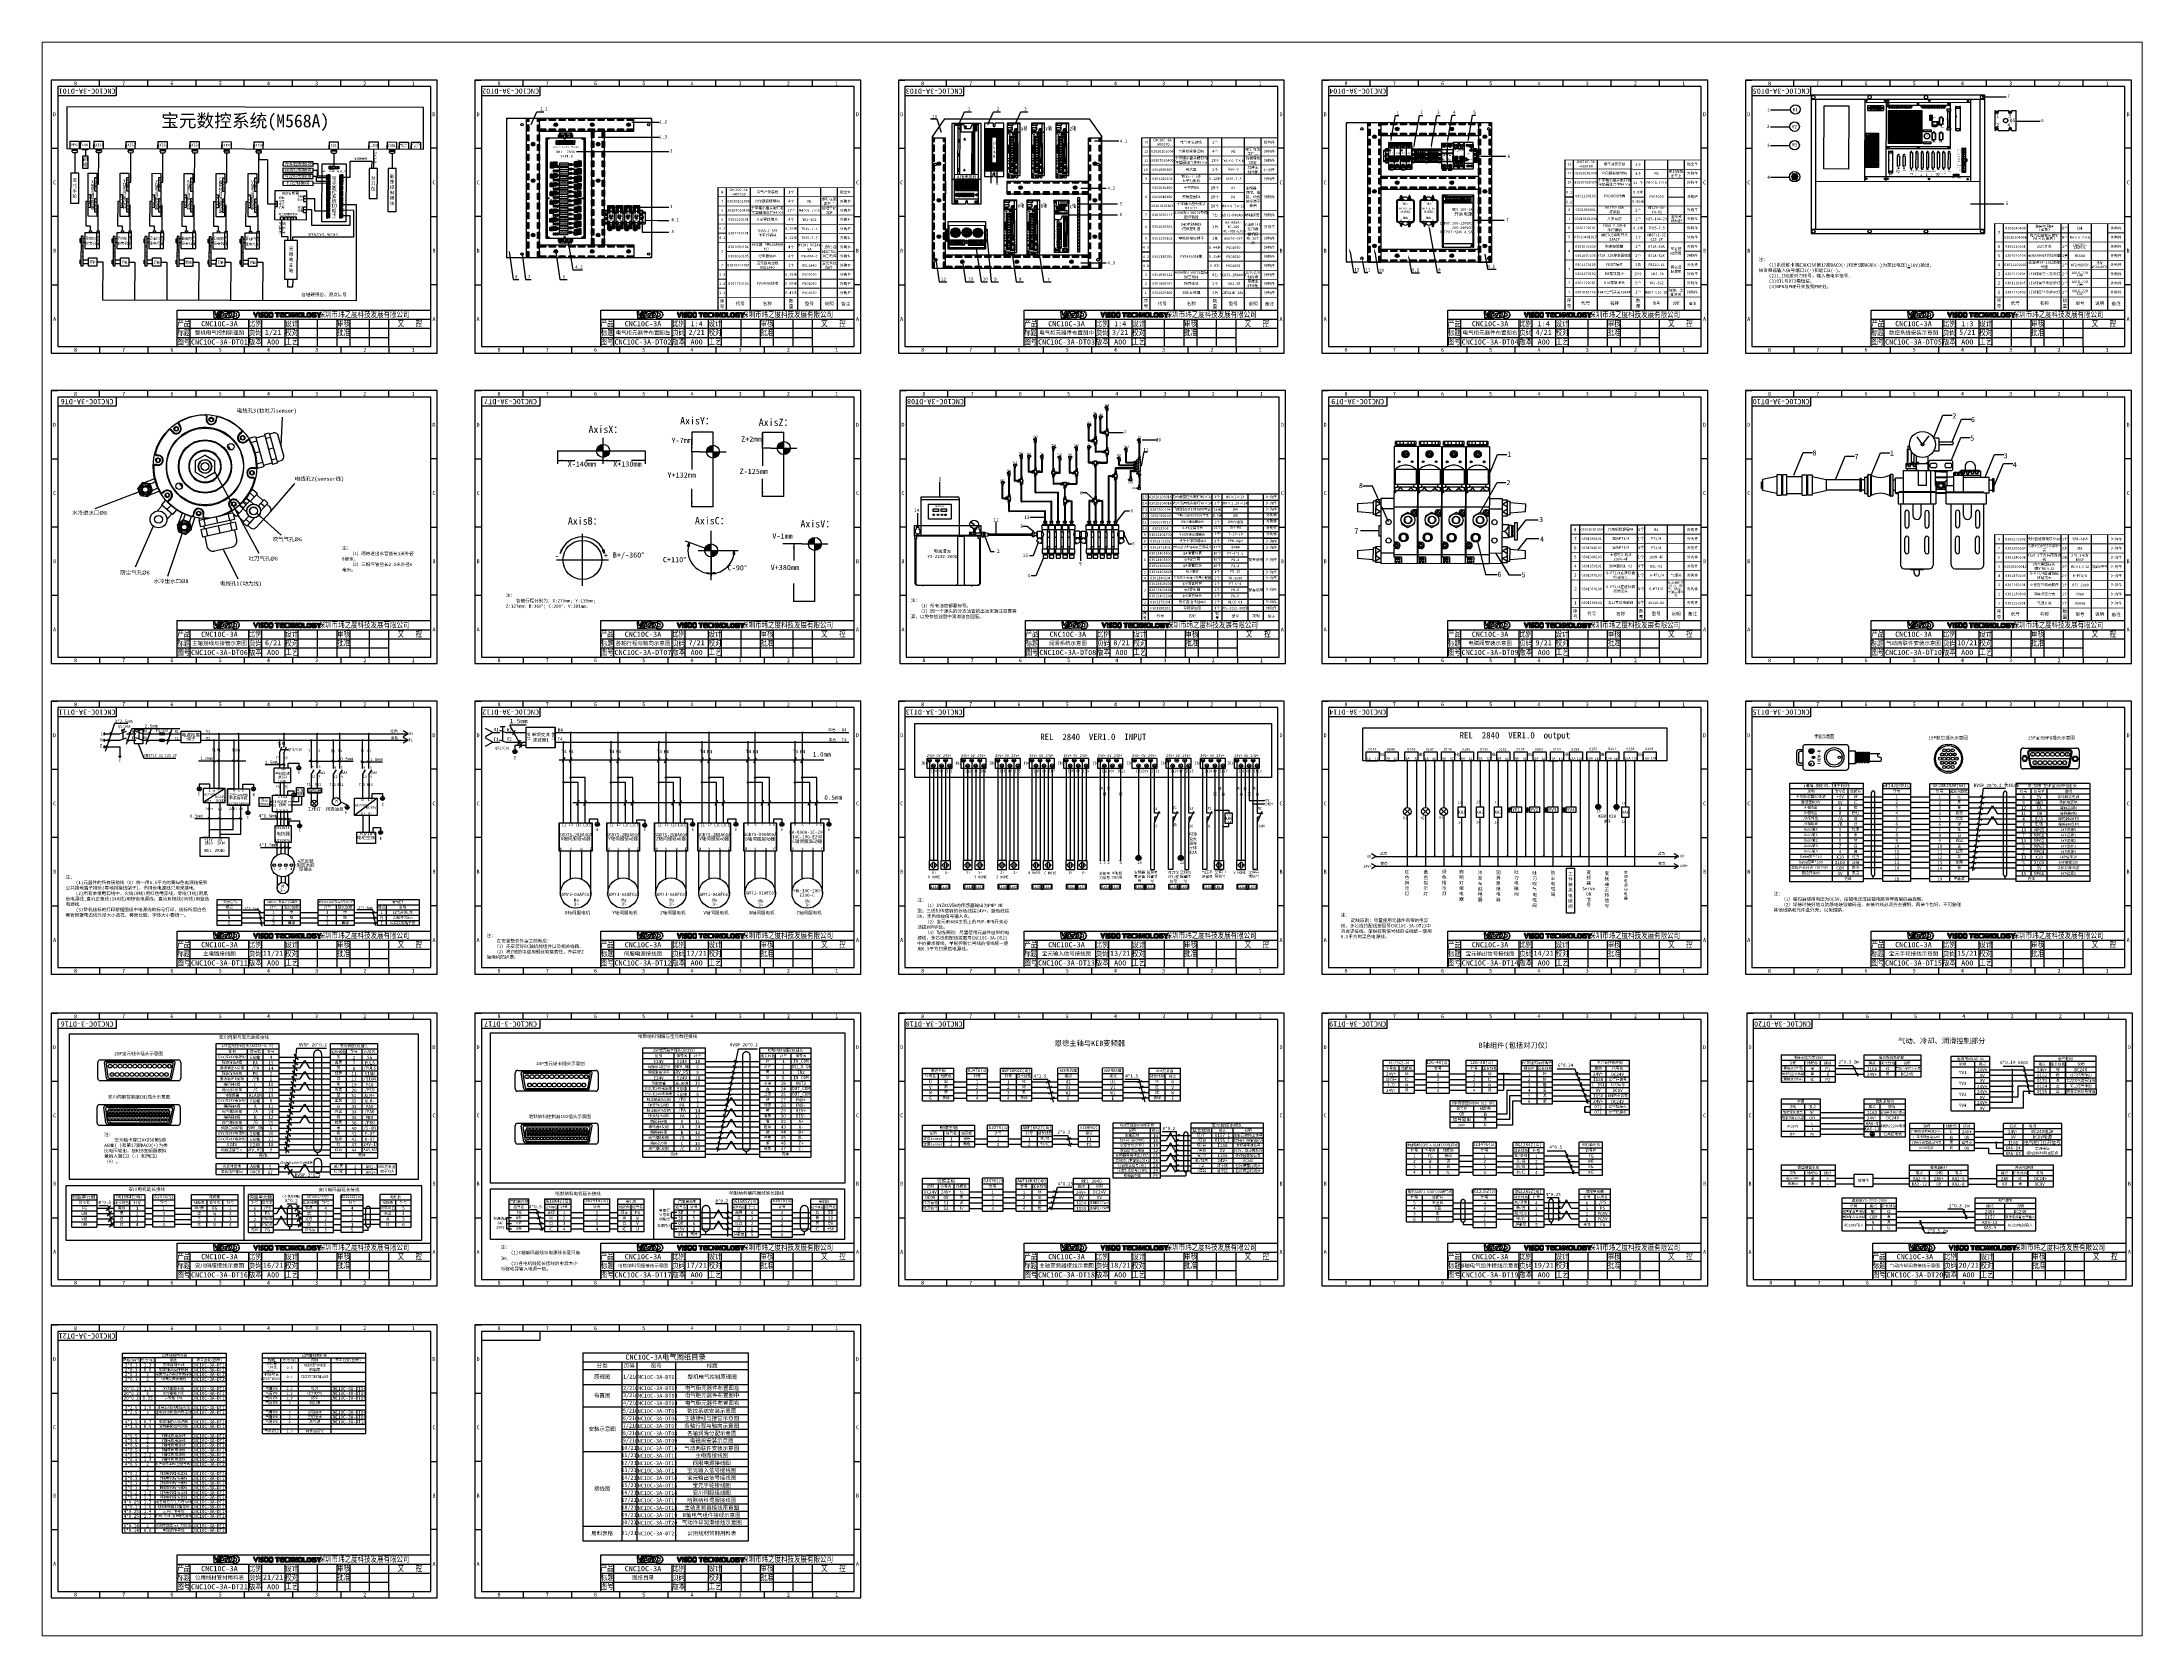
# Paper-space layout '布局2' of a CAD drawing. Header units: millimetres. Extents: x 26 to 231, y 20 to 176.
# The model-space entities are those that its viewports show. They can reach past a viewport. Long polylines and large blocks are cut down to what shows.
import ezdxf

# ---------------------------------------------------------------- set-up
doc = ezdxf.new("R2010")
doc.units = ezdxf.units.MM
for name, pattern in [('ACAD_ISO02W100', [15, 12, -3]), ('ACAD_ISO03W100', [30, 12, -18]), ('EB_DASHDOT', [39, 30, -3, 3, -3]), ('HIDDEN', [0.2, 0.1, -0.1])]:
    doc.linetypes.add(name, pattern=pattern)
for name, color, linetype in [('中文标注', 3, 'Continuous'), ('仅图框使用', 7, 'Continuous'), ('元器件与线路', 7, 'Continuous'), ('文字标注特殊', 2, 'Continuous'), ('英文数字标注', 3, 'Continuous'), ('虚线', 7, 'ACAD_ISO02W100')]:
    doc.layers.add(name, color=color, linetype=linetype)
doc.styles.add('GB3', font='', dxfattribs={"height": 3})
doc.styles.add('isocp', font='isocp.shx', dxfattribs={"height": 3.5})
doc.styles.get("Standard").update_dxf_attribs({"font": 'txt', "bigfont": 'gbcbig.shx'})
doc.styles.add('宋体', font='')
doc.styles.add('标准', font='', dxfattribs={"width": 0.667})
doc.styles.add('标注1.0', font='txt.shx', dxfattribs={"height": 1, "bigfont": 'gbcbig.shx'})
doc.styles.add('样式 1', font='', dxfattribs={"height": 2})
doc.styles.get('GB3').set_extended_font_data('SimSun')
doc.styles.get('宋体').set_extended_font_data('宋体')
doc.styles.get('标准').set_extended_font_data('FangSong_GB2312')
doc.styles.get('样式 1').set_extended_font_data('@FangSong_GB2312')
doc.dimstyles.new('GB-35$7', dxfattribs={"dimscale": 1.5, "dimtxt": 5, "dimasz": 2, "dimexe": 0.5, "dimexo": 0, "dimgap": 0.875, "dimtad": 1, "dimlfac": 2, "dimdsep": 46, "dimtxsty": 'Standard', "dimcen": 0, "dimaunit": 1, "dimadec": 4, "dimazin": 0, "dimtfac": 1, "dimtmove": 0, "dimatfit": 0, "dimfxl": 0, "dimtolj": 1, "dimtzin": 0, "dimarcsym": 0})
doc.dimstyles.new('ISO-25', dxfattribs={"dimtxt": 2.5, "dimasz": 2.5, "dimexe": 1.25, "dimexo": 0.625, "dimtad": 1, "dimtxsty": 'Standard', "dimcen": 2.5, "dimadec": 0, "dimazin": 0, "dimtfac": 1, "dimtmove": 0, "dimatfit": 3, "dimfxl": 0, "dimarcsym": 0})
doc.dimstyles.get("Standard").update_dxf_attribs({"dimtxt": 2, "dimasz": 3, "dimexe": 0.18, "dimexo": 0.0625, "dimgap": 0.09, "dimtad": 0, "dimtih": 1, "dimtoh": 1, "dimdec": 4, "dimzin": 0, "dimdsep": 46, "dimtxsty": 'Standard', "dimcen": 0.09, "dimaunit": 1, "dimadec": 0, "dimazin": 0, "dimtfac": 1, "dimtdec": 4, "dimtofl": 0, "dimtmove": 0, "dimatfit": 3, "dimfxl": 0, "dimtolj": 1, "dimtzin": 0, "dimarcsym": 0})

# ---------------------------------------------------------------- blocks, each defined once
blk = doc.blocks.new('Logo-pic')
at = {"layer": '仅图框使用', "color": 4}
for points in [[(1.4, 0), (1.4, 0), (0, 0), (0, 0)], [(0, 0), (0, 0), (0.4, -4.7), (0.4, -4.7)], [(15.4, 0.3), (15.4, 0.3), (15.5, 0.4), (15.6, 0.4)], [(16.1, -0.7), (15.9, -0.3), (15.7, 0), (15.4, 0.3)], [(15.6, 0.4), (15.7, 0.4), (15.8, 0.5), (16, 0.5)], [(16, 0.5), (16, 0.5), (16.3, 0.6), (16.3, 0.6)], [(16.3, 0.6), (16.3, 0.6), (16.5, 0.4), (16.5, 0.4)], [(16.5, 0.4), (16.5, 0.4), (16.7, 0.1), (16.7, 0.1)], [(16.7, 0.1), (16.7, 0.1), (16.9, 0.4), (16.9, 0.4)], [(16.9, 0.4), (16.9, 0.4), (17, 0.7), (17, 0.7)], [(17, 0.7), (17.2, 0.6), (17.5, 0.6), (17.7, 0.5)], [(17.7, 0.5), (17.9, 0.5), (18, 0.4), (18.1, 0.3)], [(18.1, 0.3), (18.1, 0.3), (18.4, 0.2), (18.4, 0.2)], [(18.4, 0.2), (18.4, 0.2), (18.4, -0.1), (18.4, -0.1)], [(0.4, -4.7), (0.4, -4.7), (2.2, -4.7), (2.2, -4.7)], [(1.7, -2.9), (1.7, -2.9), (1.4, 0), (1.4, 0)], [(3.1, -0.6), (3.1, -0.6), (1.7, -2.9), (1.7, -2.9)], [(2.2, -4.7), (2.2, -4.7), (5.1, 0), (5.1, 0)], [(5.3, -0.6), (5.3, -0.6), (2.8, -4.7), (2.8, -4.7)], [(2.8, -4.7), (2.8, -4.7), (4.4, -4.7), (4.4, -4.7)], [(4.1, 0), (3.6, 0), (3.4, -0.2), (3.1, -0.6)], [(5.1, 0), (5.1, 0), (4.1, 0), (4.1, 0)], [(4.4, -4.7), (4.4, -4.7), (7.3, 0), (7.3, 0)], [(5.7, -3.5), (5.7, -3.5), (5, -4.7), (5, -4.7)], [(5, -4.7), (5, -4.7), (6.2, -4.7), (6.2, -4.7)], [(6.3, 0), (5.8, 0), (5.6, -0.1), (5.3, -0.6)], [(6.8, -3.5), (6.8, -3.5), (5.7, -3.5), (5.7, -3.5)], [(6.2, -4.7), (6.2, -4.7), (7.4, -4.7), (7.4, -4.7)], [(7.3, 0), (7.3, 0), (6.3, 0), (6.3, 0)], [(7.4, -3.5), (7.4, -3.5), (6.8, -3.5), (6.8, -3.5)], [(7.5, -0.6), (7, -1.3), (7.5, -2.1), (7.8, -2.8)], [(7.3, 0), (7.3, 0), (7.3, 0), (7.3, 0)], [(7.8, -2.8), (7.9, -3.1), (7.9, -3.5), (7.4, -3.5)], [(7.4, -4.7), (8.4, -4.7), (9, -4.4), (9.2, -3.7)], [(8.7, 0), (8.2, 0), (7.8, -0.1), (7.5, -0.6)], [(9, -2.2), (8.8, -1.6), (8.4, -1.2), (9.5, -1.2)], [(11.5, 0), (11.5, 0), (8.7, 0), (8.7, 0)], [(9.2, -3.7), (9.4, -3.1), (9.2, -2.7), (9, -2.2)], [(9.2, -4.7), (9.2, -4.7), (11.1, -1.6), (11.1, -1.6)], [(10.3, -4.7), (10.3, -4.7), (9.2, -4.7), (9.2, -4.7)], [(9.5, -1.2), (9.5, -1.2), (10.8, -1.2), (10.8, -1.2)], [(12.3, -4.7), (12.3, -4.7), (10.3, -4.7), (10.3, -4.7)], [(10.8, -1.2), (10.8, -1.2), (11.5, 0), (11.5, 0)], [(11.1, -1.6), (11.1, -1.6), (12.7, -1.6), (12.7, -1.6)], [(11.3, -1.2), (11.4, -1.1), (11.6, -0.8), (11.7, -0.6)], [(13.8, -1.2), (13.8, -1.2), (11.3, -1.2), (11.3, -1.2)], [(12.7, -1.6), (12.7, -1.6), (11.5, -3.5), (11.5, -3.5)], [(11.5, -3.5), (11.5, -3.5), (12, -3.5), (12, -3.5)], [(11.7, -0.6), (12, -0.1), (12.3, 0), (12.7, 0)], [(12, -3.5), (12, -3.5), (12.3, -3.5), (12.3, -3.5)], [(12.3, -3.5), (12.3, -3.5), (12.4, -3.5), (12.4, -3.5)], [(14.7, -4), (14.1, -4.6), (13.1, -4.7), (12.3, -4.7)], [(12.4, -3.5), (13.3, -3.5), (14, -2.9), (14.2, -2.3)], [(12.7, 0), (12.7, 0), (14.3, 0), (14.3, 0)], [(14.2, -2.3), (14.5, -1.7), (14.3, -1.2), (13.8, -1.2)], [(14.3, 0), (15, 0), (15.4, -0.5), (15.6, -0.9)], [(15.6, -0.9), (16, -1.9), (15.5, -3.2), (14.7, -4)], [(14.8, -4.7), (15.2, -4.3), (15.6, -3.8), (15.9, -3.3)], [(15.1, -4.9), (15, -4.9), (14.9, -4.8), (14.8, -4.7)], [(15.4, -5.1), (15.3, -5), (15.2, -5), (15.1, -4.9)], [(15.5, -5.2), (15.5, -5.2), (15.4, -5.1), (15.4, -5.1)], [(15.7, -5.3), (15.6, -5.2), (15.6, -5.2), (15.5, -5.2)], [(15.9, -5), (15.9, -5), (15.7, -5.2), (15.7, -5.2)], [(15.7, -5.2), (15.7, -5.2), (15.7, -5.3), (15.7, -5.3)], [(15.9, -3.3), (16.1, -3.5), (16.4, -3.6), (16.7, -3.6)], [(16.1, -4.8), (16.1, -4.8), (15.9, -5), (15.9, -5)], [(16.3, -1.3), (16.2, -1.1), (16.2, -0.9), (16.1, -0.7)], [(16.2, -5.1), (16.2, -5.1), (16.2, -4.9), (16.1, -4.8)], [(16.3, -5.4), (16.3, -5.4), (16.2, -5.1), (16.2, -5.1)], [(16.8, -1.2), (16.6, -1.2), (16.4, -1.2), (16.3, -1.3)], [(16.6, -5.5), (16.5, -5.4), (16.4, -5.4), (16.3, -5.4)], [(17, -5.5), (16.8, -5.5), (16.7, -5.5), (16.6, -5.5)], [(16.7, -3.6), (17.4, -3.7), (18, -3.1), (18, -2.5)], [(18, -2.5), (18.1, -1.8), (17.5, -1.2), (16.8, -1.2)], [(17.4, -5.4), (17.2, -5.4), (17.1, -5.4), (17, -5.5)], [(17.7, -5.3), (17.6, -5.4), (17.5, -5.4), (17.4, -5.4)], [(17.8, -5.1), (17.8, -5.1), (17.7, -5.3), (17.7, -5.3)], [(17.7, -5.3), (17.7, -5.3), (17.7, -5.3), (17.7, -5.3)], [(18.1, -4.9), (18, -4.8), (17.9, -4.8), (17.8, -4.7)], [(17.8, -4.7), (17.8, -4.8), (17.8, -5), (17.8, -5.1)], [(18.3, -5), (18.3, -5), (18.1, -4.9), (18.1, -4.9)], [(18.4, -0.1), (18.4, -0.1), (18.3, -0.4), (18.3, -0.4)], [(18.3, -0.4), (18.5, -0.4), (18.6, -0.3), (18.7, -0.3)], [(18.6, -4.9), (18.5, -4.9), (18.4, -5), (18.3, -5)], [(19.2, -4.3), (19, -4.5), (18.8, -4.7), (18.6, -4.8)], [(18.6, -4.8), (18.6, -4.8), (18.6, -4.9), (18.6, -4.9)], [(18.7, -0.3), (18.7, -0.3), (18.9, -0.2), (18.9, -0.2)], [(18.9, -0.2), (19.1, -0.4), (19.2, -0.6), (19.4, -0.7)], [(19.4, -3.5), (19.3, -3.5), (19.2, -3.5), (19.1, -3.5)], [(19.1, -3.5), (19.1, -3.6), (19.2, -3.7), (19.2, -3.8)], [(19.2, -3.8), (19.2, -3.8), (19.4, -4), (19.4, -4)], [(19.4, -4), (19.3, -4.1), (19.2, -4.2), (19.2, -4.3)], [(19.5, -1.6), (19.5, -1.6), (19.3, -1.8), (19.3, -1.8)], [(19.3, -1.8), (19.3, -1.8), (19.3, -1.8), (19.6, -2)], [(19.4, -0.7), (19.4, -0.8), (19.5, -0.9), (19.5, -1.1)], [(19.7, -3.5), (19.7, -3.5), (19.4, -3.5), (19.4, -3.5)], [(19.5, -1.1), (19.5, -1.1), (19.6, -1.2), (19.6, -1.2)], [(19.7, -1.3), (19.7, -1.3), (19.5, -1.6), (19.5, -1.6)], [(19.6, -1.2), (19.6, -1.2), (19.6, -1.3), (19.7, -1.3)], [(19.6, -2), (19.6, -2), (19.8, -2.1), (19.8, -2.1)], [(19.8, -2.8), (19.8, -3), (19.8, -3.2), (19.7, -3.5)], [(19.8, -2.1), (19.8, -2.1), (19.8, -2.2), (19.9, -2.2)]]:
    blk.add_open_spline(points, degree=3, dxfattribs=at)
blk.add_open_spline([(19.9, -2.2), (19.9, -2.3), (19.9, -2.4), (19.9, -2.4), (19.9, -2.4), (19.9, -2.5), (19.8, -2.6), (19.8, -2.8)], degree=3, knots=[0.25423729, 0.25423729, 0.25423729, 0.25423729, 0.27118644, 0.27118644, 0.27118644, 0.27118644, 0.28813559, 0.28813559, 0.28813559, 0.28813559], dxfattribs=at)
blk = doc.blocks.new('Logo-Eng')
at = {"layer": '仅图框使用', "color": 4}
for points, knots in [([(-0.4, -1.4), (-0.4, -1.4), (-1.8, 1.9), (-1.8, 1.9), (-1.8, 1.9), (-1.8, 1.9), (-1.8, 2.1), (-1.8, 2.1), (-1.8, 2.1), (-1.8, 2.1), (-1.6, 2.1), (-1.6, 2.1), (-1.6, 2.1), (-1.6, 2.1), (-1.1, 2.1), (-1.1, 2.1), (-1.1, 2.1), (-1.1, 2.1), (-1, 2.1), (-1, 2.1), (-1, 2.1), (-1, 2.1), (-1, 2), (-1, 2), (-1, 2), (-1, 2), (-0.1, -0.3), (-0.1, -0.3), (-0.1, -0.3), (-0.1, -0.3), (-0.1, -0.3), (-0.1, -0.3), (-0.1, -0.3), (-0.1, -0.3), (-0.1, -0.3), (-0.1, -0.3), (-0.1, -0.3), (-0.1, -0.3), (-0.1, -0.3), (-0.1, -0.3), (-0.1, -0.3), (-0.1, -0.3), (-0.1, -0.3), (-0.1, -0.3), (-0.1, -0.3), (-0.1, -0.3), (-0.1, -0.3), (-0.1, -0.3), (-0.1, -0.3), (-0.1, -0.3), (-0.1, -0.3), (-0.1, -0.3), (-0.1, -0.3), (-0.1, -0.3), (0.6, 1.7), (0.6, 1.7), (0.6, 1.7), (0.8, 2.1), (0.9, 2.1), (1.3, 2.1), (1.3, 2.1), (1.3, 2.1), (1.4, 2.1), (1.4, 2.1), (1.4, 2.1), (1.4, 2.1), (1.6, 2.1), (1.6, 2.1), (1.6, 2.1), (1.6, 2.1), (1.5, 1.9), (1.5, 1.9), (1.5, 1.9), (1.5, 1.9), (0.2, -1.4), (0.2, -1.4), (0.2, -1.4), (0.2, -1.4), (0.1, -1.5), (0.1, -1.5), (0.1, -1.5), (0.1, -1.5), (0, -1.5), (0, -1.5), (0, -1.5), (0, -1.5), (-0.3, -1.5), (-0.3, -1.5), (-0.3, -1.5), (-0.3, -1.5), (-0.4, -1.5), (-0.4, -1.5), (-0.4, -1.5), (-0.4, -1.5), (-0.4, -1.4), (-0.4, -1.4)], [0, 0, 0, 0, 0.041667, 0.041667, 0.041667, 0.041667, 0.083333, 0.083333, 0.083333, 0.083333, 0.125, 0.125, 0.125, 0.125, 0.166667, 0.166667, 0.166667, 0.166667, 0.208333, 0.208333, 0.208333, 0.208333, 0.25, 0.25, 0.25, 0.25, 0.291667, 0.291667, 0.291667, 0.291667, 0.333333, 0.333333, 0.333333, 0.333333, 0.375, 0.375, 0.375, 0.375, 0.416667, 0.416667, 0.416667, 0.416667, 0.458333, 0.458333, 0.458333, 0.458333, 0.5, 0.5, 0.5, 0.5, 0.541667, 0.541667, 0.541667, 0.541667, 0.583333, 0.583333, 0.583333, 0.583333, 0.625, 0.625, 0.625, 0.625, 0.666667, 0.666667, 0.666667, 0.666667, 0.708333, 0.708333, 0.708333, 0.708333, 0.75, 0.75, 0.75, 0.75, 0.791667, 0.791667, 0.791667, 0.791667, 0.833333, 0.833333, 0.833333, 0.833333, 0.875, 0.875, 0.875, 0.875, 0.916667, 0.916667, 0.916667, 0.916667, 0.958333, 0.958333, 0.958333, 0.958333, 1, 1, 1, 1]), ([(2.8, 2), (2.8, 2), (2.8, -1.4), (2.8, -1.4), (2.8, -1.4), (2.8, -1.4), (2.8, -1.5), (2.8, -1.5), (2.8, -1.5), (2.8, -1.5), (2.7, -1.5), (2.7, -1.5), (2.7, -1.5), (2.7, -1.5), (2.3, -1.5), (2.3, -1.5), (2.3, -1.5), (2.3, -1.5), (2.1, -1.5), (2.1, -1.5), (2.1, -1.5), (2.1, -1.5), (2.1, -1.4), (2.1, -1.4), (2.1, -1.4), (2.1, -1.4), (2.1, 1.6), (2.1, 1.6), (2.1, 1.6), (2.1, 1.8), (2.2, 1.9), (2.3, 2), (2.3, 2), (2.4, 2.1), (2.5, 2.1), (2.7, 2.1), (2.7, 2.1), (2.7, 2.1), (2.8, 2.1), (2.8, 2.1), (2.8, 2.1), (2.8, 2.1), (2.8, 2), (2.8, 2)], [0, 0, 0, 0, 0.090909, 0.090909, 0.090909, 0.090909, 0.181818, 0.181818, 0.181818, 0.181818, 0.272727, 0.272727, 0.272727, 0.272727, 0.363636, 0.363636, 0.363636, 0.363636, 0.454545, 0.454545, 0.454545, 0.454545, 0.545455, 0.545455, 0.545455, 0.545455, 0.636364, 0.636364, 0.636364, 0.636364, 0.727273, 0.727273, 0.727273, 0.727273, 0.818182, 0.818182, 0.818182, 0.818182, 0.909091, 0.909091, 0.909091, 0.909091, 1, 1, 1, 1]), ([(5.5, 2.1), (5.6, 2.1), (5.6, 2.1), (5.7, 2), (5.7, 2), (5.7, 2), (5.8, 2), (5.8, 2), (5.8, 2), (5.8, 2), (5.8, 1.9), (5.8, 1.9), (5.8, 1.9), (5.8, 1.9), (5.8, 1.6), (5.8, 1.6), (5.8, 1.6), (5.8, 1.6), (5.8, 1.4), (5.8, 1.4), (5.8, 1.4), (5.8, 1.4), (5.6, 1.4), (5.6, 1.4), (5.6, 1.4), (5.5, 1.4), (5.4, 1.4), (5.2, 1.4), (5.2, 1.4), (5.1, 1.5), (4.9, 1.5), (4.8, 1.5), (4.8, 1.5), (4.6, 1.5), (4.4, 1.5), (4.3, 1.4), (4.3, 1.4), (4.2, 1.4), (4.1, 1.3), (4.1, 1.1), (4.1, 1.1), (4.1, 1.1), (4.1, 1), (4.2, 0.9), (4.2, 0.9), (4.3, 0.9), (4.4, 0.8), (4.5, 0.8), (4.5, 0.8), (4.5, 0.8), (4.5, 0.8), (4.5, 0.8), (4.5, 0.8), (4.6, 0.7), (4.7, 0.7), (4.8, 0.6), (4.8, 0.6), (4.8, 0.6), (4.8, 0.6), (4.8, 0.6), (4.8, 0.6), (4.9, 0.6), (5, 0.5), (5.1, 0.5), (5.1, 0.5), (5.2, 0.4), (5.3, 0.4), (5.4, 0.3), (5.4, 0.3), (5.5, 0.3), (5.6, 0.2), (5.7, 0.1), (5.7, 0.1), (5.7, 0.1), (5.7, 0.1), (5.7, 0.1), (5.7, 0.1), (5.8, 0), (5.8, -0.1), (5.9, -0.2), (5.9, -0.2), (5.9, -0.3), (6, -0.5), (6, -0.6), (6, -0.6), (6, -0.7), (5.9, -0.9), (5.9, -1), (5.9, -1), (5.8, -1.1), (5.7, -1.2), (5.6, -1.3), (5.6, -1.3), (5.4, -1.4), (5.1, -1.5), (4.8, -1.5), (4.8, -1.5), (4.6, -1.5), (4.3, -1.5), (4.1, -1.5), (4.1, -1.5), (4, -1.5), (4, -1.5), (3.9, -1.5), (3.9, -1.5), (3.8, -1.5), (3.7, -1.5), (3.7, -1.5), (3.7, -1.5), (3.7, -1.5), (3.5, -1.4), (3.5, -1.4), (3.5, -1.4), (3.5, -1.4), (3.5, -1.3), (3.5, -1.3), (3.5, -1.3), (3.5, -1.3), (3.5, -1), (3.5, -1), (3.5, -1), (3.5, -1), (3.5, -0.8), (3.5, -0.8), (3.5, -0.8), (3.5, -0.8), (3.7, -0.8), (3.7, -0.8), (3.7, -0.8), (3.9, -0.8), (4, -0.9), (4.1, -0.9), (4.1, -0.9), (4.2, -0.9), (4.4, -0.9), (4.5, -0.9), (4.5, -0.9), (4.5, -0.9), (4.5, -0.9), (4.5, -0.9), (4.5, -0.9), (4.6, -0.9), (4.7, -0.9), (4.8, -0.9), (4.8, -0.9), (4.9, -0.9), (4.9, -0.9), (5, -0.8), (5, -0.8), (5.1, -0.8), (5.2, -0.8), (5.2, -0.7), (5.2, -0.7), (5.3, -0.7), (5.3, -0.6), (5.3, -0.6), (5.3, -0.6), (5.3, -0.6), (5.3, -0.6), (5.3, -0.6), (5.3, -0.6), (5.3, -0.5), (5.3, -0.5), (5.2, -0.4), (5.2, -0.4), (5.2, -0.4), (5.2, -0.3), (5.1, -0.3), (5.1, -0.3), (5.1, -0.3), (5.1, -0.3), (5.1, -0.3), (5.1, -0.3), (5.1, -0.2), (5, -0.2), (5, -0.2), (5, -0.2), (4.9, -0.1), (4.8, -0.1), (4.8, -0.1), (4.8, -0.1), (4.8, -0.1), (4.7, -0.1), (4.7, -0.1), (4.7, -0.1), (4.7, -0.1), (4.7, 0), (4.7, 0), (4.7, 0), (4.6, 0), (4.6, 0), (4.5, 0), (4.5, 0), (4.4, 0.1), (4.3, 0.1), (4.1, 0.2), (4.1, 0.2), (4, 0.3), (3.9, 0.4), (3.8, 0.4), (3.8, 0.4), (3.8, 0.4), (3.8, 0.4), (3.8, 0.4), (3.8, 0.4), (3.7, 0.5), (3.7, 0.5), (3.6, 0.6), (3.6, 0.6), (3.6, 0.6), (3.5, 0.7), (3.5, 0.7), (3.5, 0.7), (3.5, 0.7), (3.5, 0.7), (3.5, 0.7), (3.5, 0.7), (3.4, 0.9), (3.4, 1), (3.4, 1.2), (3.4, 1.2), (3.4, 1.4), (3.5, 1.5), (3.5, 1.6), (3.5, 1.6), (3.5, 1.6), (3.5, 1.6), (3.5, 1.6), (3.5, 1.6), (3.7, 1.8), (3.9, 2), (4.1, 2), (4.1, 2), (4.4, 2.1), (4.6, 2.1), (4.8, 2.1), (4.8, 2.1), (4.9, 2.1), (5, 2.1), (5, 2.1), (5, 2.1), (5.1, 2.1), (5.2, 2.1), (5.3, 2.1), (5.3, 2.1), (5.3, 2.1), (5.4, 2.1), (5.5, 2.1)], [0, 0, 0, 0, 0.016129, 0.016129, 0.016129, 0.016129, 0.032258, 0.032258, 0.032258, 0.032258, 0.048387, 0.048387, 0.048387, 0.048387, 0.064516, 0.064516, 0.064516, 0.064516, 0.080645, 0.080645, 0.080645, 0.080645, 0.096774, 0.096774, 0.096774, 0.096774, 0.112903, 0.112903, 0.112903, 0.112903, 0.129032, 0.129032, 0.129032, 0.129032, 0.145161, 0.145161, 0.145161, 0.145161, 0.16129, 0.16129, 0.16129, 0.16129, 0.177419, 0.177419, 0.177419, 0.177419, 0.193548, 0.193548, 0.193548, 0.193548, 0.209677, 0.209677, 0.209677, 0.209677, 0.225806, 0.225806, 0.225806, 0.225806, 0.241935, 0.241935, 0.241935, 0.241935, 0.258065, 0.258065, 0.258065, 0.258065, 0.274194, 0.274194, 0.274194, 0.274194, 0.290323, 0.290323, 0.290323, 0.290323, 0.306452, 0.306452, 0.306452, 0.306452, 0.322581, 0.322581, 0.322581, 0.322581, 0.33871, 0.33871, 0.33871, 0.33871, 0.354839, 0.354839, 0.354839, 0.354839, 0.370968, 0.370968, 0.370968, 0.370968, 0.387097, 0.387097, 0.387097, 0.387097, 0.403226, 0.403226, 0.403226, 0.403226, 0.419355, 0.419355, 0.419355, 0.419355, 0.435484, 0.435484, 0.435484, 0.435484, 0.451613, 0.451613, 0.451613, 0.451613, 0.467742, 0.467742, 0.467742, 0.467742, 0.483871, 0.483871, 0.483871, 0.483871, 0.5, 0.5, 0.5, 0.5, 0.516129, 0.516129, 0.516129, 0.516129, 0.532258, 0.532258, 0.532258, 0.532258, 0.548387, 0.548387, 0.548387, 0.548387, 0.564516, 0.564516, 0.564516, 0.564516, 0.580645, 0.580645, 0.580645, 0.580645, 0.596774, 0.596774, 0.596774, 0.596774, 0.612903, 0.612903, 0.612903, 0.612903, 0.629032, 0.629032, 0.629032, 0.629032, 0.645161, 0.645161, 0.645161, 0.645161, 0.66129, 0.66129, 0.66129, 0.66129, 0.677419, 0.677419, 0.677419, 0.677419, 0.693548, 0.693548, 0.693548, 0.693548, 0.709677, 0.709677, 0.709677, 0.709677, 0.725806, 0.725806, 0.725806, 0.725806, 0.741935, 0.741935, 0.741935, 0.741935, 0.758065, 0.758065, 0.758065, 0.758065, 0.774194, 0.774194, 0.774194, 0.774194, 0.790323, 0.790323, 0.790323, 0.790323, 0.806452, 0.806452, 0.806452, 0.806452, 0.822581, 0.822581, 0.822581, 0.822581, 0.83871, 0.83871, 0.83871, 0.83871, 0.854839, 0.854839, 0.854839, 0.854839, 0.870968, 0.870968, 0.870968, 0.870968, 0.887097, 0.887097, 0.887097, 0.887097, 0.903226, 0.903226, 0.903226, 0.903226, 0.919355, 0.919355, 0.919355, 0.919355, 0.935484, 0.935484, 0.935484, 0.935484, 0.951613, 0.951613, 0.951613, 0.951613, 0.967742, 0.967742, 0.967742, 0.967742, 0.983871, 0.983871, 0.983871, 0.983871, 1, 1, 1, 1]), ([(6.5, -1.4), (6.5, -1.4), (6.5, 2), (6.5, 2), (6.5, 2), (6.5, 2), (6.5, 2.1), (6.5, 2.1), (6.5, 2.1), (6.5, 2.1), (6.7, 2.1), (6.7, 2.1), (6.7, 2.1), (6.7, 2.1), (8.7, 2.1), (8.7, 2.1), (8.7, 2.1), (8.8, 2.1), (8.9, 2.1), (9, 2.1), (9, 2.1), (9.1, 2), (9.2, 2), (9.3, 1.9), (9.3, 1.9), (9.3, 1.9), (9.3, 1.9), (9.3, 1.9), (9.3, 1.9), (9.4, 1.8), (9.5, 1.7), (9.5, 1.6), (9.5, 1.6), (9.5, 1.5), (9.6, 1.3), (9.6, 1.2), (9.6, 1.2), (9.6, 1.2), (9.6, -0.6), (9.6, -0.6), (9.6, -0.6), (9.6, -0.7), (9.5, -0.8), (9.5, -1), (9.5, -1), (9.5, -1.1), (9.4, -1.2), (9.3, -1.3), (9.3, -1.3), (9.3, -1.3), (9.3, -1.3), (9.3, -1.3), (9.3, -1.3), (9.3, -1.3), (9.2, -1.4), (9.2, -1.4), (9.2, -1.4), (9.2, -1.4), (9.2, -1.4), (9.2, -1.4), (9.2, -1.4), (9.1, -1.4), (9.1, -1.5), (9, -1.5), (9, -1.5), (9, -1.5), (9, -1.5), (9, -1.5), (9, -1.5), (9, -1.5), (8.9, -1.5), (8.9, -1.5), (8.9, -1.5), (8.9, -1.5), (8.9, -1.5), (8.9, -1.5), (8.9, -1.5), (8.8, -1.5), (8.8, -1.5), (8.7, -1.5), (8.7, -1.5), (8.7, -1.5), (6.7, -1.5), (6.7, -1.5), (6.7, -1.5), (6.7, -1.5), (6.5, -1.5), (6.5, -1.5), (6.5, -1.5), (6.5, -1.5), (6.5, -1.4), (6.5, -1.4)], [0, 0, 0, 0, 0.043478, 0.043478, 0.043478, 0.043478, 0.086957, 0.086957, 0.086957, 0.086957, 0.130435, 0.130435, 0.130435, 0.130435, 0.173913, 0.173913, 0.173913, 0.173913, 0.217391, 0.217391, 0.217391, 0.217391, 0.26087, 0.26087, 0.26087, 0.26087, 0.304348, 0.304348, 0.304348, 0.304348, 0.347826, 0.347826, 0.347826, 0.347826, 0.391304, 0.391304, 0.391304, 0.391304, 0.434783, 0.434783, 0.434783, 0.434783, 0.478261, 0.478261, 0.478261, 0.478261, 0.521739, 0.521739, 0.521739, 0.521739, 0.565217, 0.565217, 0.565217, 0.565217, 0.608696, 0.608696, 0.608696, 0.608696, 0.652174, 0.652174, 0.652174, 0.652174, 0.695652, 0.695652, 0.695652, 0.695652, 0.73913, 0.73913, 0.73913, 0.73913, 0.782609, 0.782609, 0.782609, 0.782609, 0.826087, 0.826087, 0.826087, 0.826087, 0.869565, 0.869565, 0.869565, 0.869565, 0.913043, 0.913043, 0.913043, 0.913043, 0.956522, 0.956522, 0.956522, 0.956522, 1, 1, 1, 1]), ([(7.2, -0.8), (7.2, -0.8), (8.5, -0.8), (8.5, -0.8), (8.5, -0.8), (8.6, -0.8), (8.7, -0.8), (8.8, -0.8), (8.8, -0.8), (8.8, -0.7), (8.8, -0.7), (8.8, -0.6), (8.8, -0.6), (8.8, -0.6), (8.9, 1.1), (8.9, 1.1), (8.9, 1.1), (8.9, 1.3), (8.8, 1.4), (8.8, 1.4), (8.8, 1.4), (8.8, 1.4), (8.7, 1.4), (8.5, 1.4), (8.5, 1.4), (8.5, 1.4), (7.2, 1.4), (7.2, 1.4), (7.2, 1.4), (7.2, 1.4), (7.2, -0.8), (7.2, -0.8)], [0, 0, 0, 0, 0.125, 0.125, 0.125, 0.125, 0.25, 0.25, 0.25, 0.25, 0.375, 0.375, 0.375, 0.375, 0.5, 0.5, 0.5, 0.5, 0.625, 0.625, 0.625, 0.625, 0.75, 0.75, 0.75, 0.75, 0.875, 0.875, 0.875, 0.875, 1, 1, 1, 1]), ([(10.1, -0.7), (10.1, -0.7), (10.1, 1.2), (10.1, 1.2), (10.1, 1.2), (10.1, 1.4), (10.1, 1.5), (10.2, 1.6), (10.2, 1.6), (10.2, 1.7), (10.3, 1.8), (10.3, 1.9), (10.3, 1.9), (10.3, 1.9), (10.3, 1.9), (10.3, 1.9), (10.3, 1.9), (10.4, 2), (10.5, 2), (10.6, 2.1), (10.6, 2.1), (10.8, 2.1), (10.9, 2.1), (11, 2.1), (11, 2.1), (11, 2.1), (12.3, 2.1), (12.3, 2.1), (12.3, 2.1), (12.4, 2.1), (12.5, 2.1), (12.6, 2.1), (12.6, 2.1), (12.8, 2), (12.9, 1.9), (12.9, 1.9), (12.9, 1.9), (13, 1.8), (13.1, 1.7), (13.1, 1.6), (13.1, 1.6), (13.2, 1.5), (13.2, 1.4), (13.2, 1.2), (13.2, 1.2), (13.2, 1.2), (13.2, -0.7), (13.2, -0.7), (13.2, -0.7), (13.2, -0.8), (13.2, -0.9), (13.1, -1), (13.1, -1), (13.1, -1.1), (13, -1.2), (12.9, -1.3), (12.9, -1.3), (12.9, -1.4), (12.8, -1.5), (12.6, -1.5), (12.6, -1.5), (12.5, -1.5), (12.4, -1.6), (12.3, -1.6), (12.3, -1.6), (12.3, -1.6), (11, -1.6), (11, -1.6), (11, -1.6), (10.9, -1.6), (10.7, -1.5), (10.6, -1.5), (10.6, -1.5), (10.5, -1.4), (10.4, -1.4), (10.3, -1.3), (10.3, -1.3), (10.3, -1.3), (10.3, -1.3), (10.3, -1.3), (10.3, -1.3), (10.3, -1.2), (10.2, -1.1), (10.2, -1), (10.2, -1), (10.1, -0.9), (10.1, -0.8), (10.1, -0.7)], [0, 0, 0, 0, 0.045455, 0.045455, 0.045455, 0.045455, 0.090909, 0.090909, 0.090909, 0.090909, 0.136364, 0.136364, 0.136364, 0.136364, 0.181818, 0.181818, 0.181818, 0.181818, 0.227273, 0.227273, 0.227273, 0.227273, 0.272727, 0.272727, 0.272727, 0.272727, 0.318182, 0.318182, 0.318182, 0.318182, 0.363636, 0.363636, 0.363636, 0.363636, 0.409091, 0.409091, 0.409091, 0.409091, 0.454545, 0.454545, 0.454545, 0.454545, 0.5, 0.5, 0.5, 0.5, 0.545455, 0.545455, 0.545455, 0.545455, 0.590909, 0.590909, 0.590909, 0.590909, 0.636364, 0.636364, 0.636364, 0.636364, 0.681818, 0.681818, 0.681818, 0.681818, 0.727273, 0.727273, 0.727273, 0.727273, 0.772727, 0.772727, 0.772727, 0.772727, 0.818182, 0.818182, 0.818182, 0.818182, 0.863636, 0.863636, 0.863636, 0.863636, 0.909091, 0.909091, 0.909091, 0.909091, 0.954545, 0.954545, 0.954545, 0.954545, 1, 1, 1, 1]), ([(11.2, -0.9), (11.2, -0.9), (12.1, -0.9), (12.1, -0.9), (12.1, -0.9), (12.2, -0.9), (12.3, -0.9), (12.4, -0.8), (12.4, -0.8), (12.4, -0.8), (12.5, -0.7), (12.5, -0.6), (12.5, -0.6), (12.5, -0.6), (12.5, 1.2), (12.5, 1.2), (12.5, 1.2), (12.5, 1.3), (12.4, 1.3), (12.4, 1.4), (12.4, 1.4), (12.3, 1.4), (12.2, 1.4), (12.1, 1.4), (12.1, 1.4), (12.1, 1.4), (11.2, 1.4), (11.2, 1.4), (11.2, 1.4), (11.1, 1.4), (11, 1.4), (10.9, 1.4), (10.9, 1.4), (10.8, 1.3), (10.8, 1.3), (10.8, 1.2), (10.8, 1.2), (10.8, 1.2), (10.8, -0.6), (10.8, -0.6), (10.8, -0.6), (10.8, -0.7), (10.8, -0.8), (10.9, -0.8), (10.9, -0.8), (11, -0.9), (11, -0.9), (11.2, -0.9)], [0, 0, 0, 0, 0.083333, 0.083333, 0.083333, 0.083333, 0.166667, 0.166667, 0.166667, 0.166667, 0.25, 0.25, 0.25, 0.25, 0.333333, 0.333333, 0.333333, 0.333333, 0.416667, 0.416667, 0.416667, 0.416667, 0.5, 0.5, 0.5, 0.5, 0.583333, 0.583333, 0.583333, 0.583333, 0.666667, 0.666667, 0.666667, 0.666667, 0.75, 0.75, 0.75, 0.75, 0.833333, 0.833333, 0.833333, 0.833333, 0.916667, 0.916667, 0.916667, 0.916667, 1, 1, 1, 1]), ([(18.7, -1.2), (18.6, -1), (18.6, -0.8), (18.6, -0.6), (18.6, -0.6), (18.6, -0.6), (18.6, 1.1), (18.6, 1.1)], [0.73684211, 0.73684211, 0.73684211, 0.73684211, 0.76315789, 0.76315789, 0.76315789, 0.76315789, 0.78947368, 0.78947368, 0.78947368, 0.78947368]), ([(33.6, -1), (33.6, -1), (34.5, -1), (34.5, -1), (34.5, -1), (34.6, -1), (34.7, -0.9), (34.8, -0.9), (34.8, -0.9), (34.9, -0.8), (34.9, -0.8), (34.9, -0.7), (34.9, -0.7), (34.9, -0.7), (34.9, 1.1), (34.9, 1.1), (34.9, 1.1), (34.9, 1.2), (34.9, 1.2), (34.8, 1.3), (34.8, 1.3), (34.8, 1.3), (34.7, 1.4), (34.5, 1.4), (34.5, 1.4), (34.5, 1.4), (33.6, 1.4), (33.6, 1.4), (33.6, 1.4), (33.5, 1.4), (33.4, 1.3), (33.3, 1.3), (33.3, 1.3), (33.3, 1.3), (33.3, 1.3), (33.3, 1.3), (33.3, 1.3), (33.3, 1.2), (33.2, 1.2), (33.2, 1.1), (33.2, 1.1), (33.2, 1.1), (33.2, -0.7), (33.2, -0.7), (33.2, -0.7), (33.2, -0.8), (33.3, -0.8), (33.3, -0.9), (33.3, -0.9), (33.4, -0.9), (33.5, -1), (33.6, -1)], [0, 0, 0, 0, 0.076923, 0.076923, 0.076923, 0.076923, 0.153846, 0.153846, 0.153846, 0.153846, 0.230769, 0.230769, 0.230769, 0.230769, 0.307692, 0.307692, 0.307692, 0.307692, 0.384615, 0.384615, 0.384615, 0.384615, 0.461538, 0.461538, 0.461538, 0.461538, 0.538462, 0.538462, 0.538462, 0.538462, 0.615385, 0.615385, 0.615385, 0.615385, 0.692308, 0.692308, 0.692308, 0.692308, 0.769231, 0.769231, 0.769231, 0.769231, 0.846154, 0.846154, 0.846154, 0.846154, 0.923077, 0.923077, 0.923077, 0.923077, 1, 1, 1, 1]), ([(40.3, -1), (40.3, -1), (41.2, -1), (41.2, -1), (41.2, -1), (41.3, -1), (41.5, -1), (41.6, -0.9), (41.6, -0.9), (41.6, -0.8), (41.6, -0.8), (41.6, -0.7), (41.6, -0.7), (41.6, -0.7), (41.6, 1.1), (41.6, 1.1), (41.6, 1.1), (41.6, 1.2), (41.6, 1.2), (41.6, 1.3), (41.6, 1.3), (41.5, 1.3), (41.4, 1.3), (41.3, 1.3), (41.3, 1.3), (41.3, 1.3), (40.4, 1.3), (40.4, 1.3), (40.4, 1.3), (40.2, 1.3), (40.1, 1.3), (40.1, 1.3), (40.1, 1.3), (40.1, 1.3), (40.1, 1.3), (40.1, 1.3), (40.1, 1.3), (40, 1.2), (40, 1.2), (40, 1.1), (40, 1.1), (40, 1.1), (40, -0.7), (40, -0.7), (40, -0.7), (40, -0.8), (40, -0.8), (40.1, -0.9), (40.1, -0.9), (40.1, -0.9), (40.2, -1), (40.3, -1)], [0, 0, 0, 0, 0.076923, 0.076923, 0.076923, 0.076923, 0.153846, 0.153846, 0.153846, 0.153846, 0.230769, 0.230769, 0.230769, 0.230769, 0.307692, 0.307692, 0.307692, 0.307692, 0.384615, 0.384615, 0.384615, 0.384615, 0.461538, 0.461538, 0.461538, 0.461538, 0.538462, 0.538462, 0.538462, 0.538462, 0.615385, 0.615385, 0.615385, 0.615385, 0.692308, 0.692308, 0.692308, 0.692308, 0.769231, 0.769231, 0.769231, 0.769231, 0.846154, 0.846154, 0.846154, 0.846154, 0.923077, 0.923077, 0.923077, 0.923077, 1, 1, 1, 1]), ([(43.2, -1.4), (43, -1.2), (42.9, -1), (42.9, -0.7), (42.9, -0.7), (42.9, -0.7), (42.9, 1.1), (42.9, 1.1)], [0.76190476, 0.76190476, 0.76190476, 0.76190476, 0.78571429, 0.78571429, 0.78571429, 0.78571429, 0.80952381, 0.80952381, 0.80952381, 0.80952381])]:
    blk.add_open_spline(points, degree=3, knots=knots, dxfattribs=at)
for points in [[(14.9, 1.6), (14.9, 1.7), (14.9, 1.8), (15, 1.9)], [(14.9, 1.4), (14.9, 1.4), (14.9, 1.6), (14.9, 1.6)], [(15.1, 1.4), (15.1, 1.4), (14.9, 1.4), (14.9, 1.4)], [(15, 1.9), (15.1, 2), (15.2, 2.1), (15.3, 2.1)], [(16.1, 1.4), (16.1, 1.4), (15.1, 1.4), (15.1, 1.4)], [(15.3, 2.1), (15.3, 2.1), (17.9, 2.1), (17.9, 2.1)], [(16.1, -1.4), (16.1, -1.4), (16.1, 1.4), (16.1, 1.4)], [(17.9, 1.4), (17.9, 1.4), (16.8, 1.4), (16.8, 1.4)], [(16.8, 1.4), (16.8, 1.4), (16.8, -1.4), (16.8, -1.4)], [(17.9, 2.1), (17.9, 2.1), (18, 2.1), (18, 2.1)], [(18, 1.4), (18, 1.4), (17.9, 1.4), (17.9, 1.4)], [(18, 2.1), (18, 2.1), (18, 1.9), (18, 1.9)], [(18, 1.9), (18, 1.9), (18, 1.6), (18, 1.6)], [(18, 1.6), (18, 1.6), (18, 1.4), (18, 1.4)], [(18.6, 1.1), (18.6, 1.3), (18.6, 1.4), (18.7, 1.5)], [(18.7, 1.5), (18.7, 1.6), (18.8, 1.8), (18.9, 1.8)], [(18.9, 1.8), (18.9, 1.9), (19, 2), (19.1, 2)], [(18.9, 1.8), (18.9, 1.8), (18.9, 1.8), (18.9, 1.8)], [(19.1, 2), (19.3, 2.1), (19.4, 2.1), (19.5, 2.1)], [(19.7, 1.4), (19.5, 1.4), (19.4, 1.4), (19.3, 1.3)], [(19.3, 1.3), (19.3, 1.3), (19.3, 1.2), (19.3, 1.2)], [(19.3, 1.2), (19.3, 1.2), (19.3, 0.7), (19.3, 0.7)], [(19.3, 0.7), (19.3, 0.7), (21.3, 0.7), (21.3, 0.7)], [(21.3, 0), (21.3, 0), (19.3, 0.1), (19.3, 0.1)], [(19.3, 0.1), (19.3, 0.1), (19.3, -0.7), (19.3, -0.7)], [(19.5, 2.1), (19.5, 2.1), (21.3, 2.1), (21.3, 2.1)], [(21.3, 1.4), (21.3, 1.4), (19.7, 1.4), (19.7, 1.4)], [(21.3, 2.1), (21.3, 2.1), (21.4, 2.1), (21.4, 2.1)], [(21.4, 1.4), (21.4, 1.4), (21.3, 1.4), (21.3, 1.4)], [(21.3, 0.7), (21.3, 0.7), (21.4, 0.7), (21.4, 0.7)], [(21.4, 0), (21.4, 0), (21.3, 0), (21.3, 0)], [(21.4, 2.1), (21.4, 2.1), (21.4, 1.9), (21.4, 1.9)], [(21.4, 1.9), (21.4, 1.9), (21.4, 1.6), (21.4, 1.6)], [(21.4, 1.6), (21.4, 1.6), (21.4, 1.4), (21.4, 1.4)], [(21.4, 0.7), (21.4, 0.7), (21.4, 0.6), (21.4, 0.6)], [(21.4, 0.6), (21.4, 0.6), (21.4, 0.2), (21.4, 0.2)], [(21.4, 0.2), (21.4, 0.2), (21.4, 0), (21.4, 0)], [(22, 1.5), (22.1, 1.6), (22.2, 1.7), (22.2, 1.8)], [(22, 1.2), (22, 1.3), (22, 1.4), (22, 1.5)], [(22, -0.6), (22, -0.6), (22, 1.2), (22, 1.2)], [(22.2, 1.8), (22.3, 1.9), (22.4, 2), (22.5, 2)], [(22.5, 2), (22.6, 2.1), (22.7, 2.1), (22.9, 2.1)], [(22.8, 1.3), (22.7, 1.3), (22.7, 1.3), (22.7, 1.2)], [(22.7, 1.2), (22.7, 1.2), (22.7, -0.6), (22.7, -0.6)], [(23, 1.4), (22.9, 1.4), (22.8, 1.4), (22.8, 1.3)], [(22.9, 2.1), (22.9, 2.1), (24.9, 2.1), (24.9, 2.1)], [(24.9, 1.4), (24.9, 1.4), (23, 1.4), (23, 1.4)], [(24.9, 2.1), (24.9, 2.1), (25, 2.1), (25, 2.1)], [(25, 1.4), (25, 1.4), (24.9, 1.4), (24.9, 1.4)], [(25, 2.1), (25, 2.1), (25, 1.9), (25, 1.9)], [(25, 1.9), (25, 1.9), (25, 1.6), (25, 1.6)], [(25, 1.6), (25, 1.6), (25, 1.4), (25, 1.4)], [(25.6, 1.9), (25.6, 1.9), (25.6, 2.1), (25.6, 2.1)], [(25.6, 2.1), (25.6, 2.1), (25.8, 2.1), (25.8, 2.1)], [(25.6, -1.4), (25.6, -1.4), (25.6, 1.9), (25.6, 1.9)], [(25.8, 2.1), (25.8, 2.1), (26.2, 2.1), (26.2, 2.1)], [(26.2, 2.1), (26.2, 2.1), (26.3, 2.1), (26.3, 2.1)], [(26.3, 2.1), (26.3, 2.1), (26.3, 1.9), (26.3, 1.9)], [(26.3, 1.9), (26.3, 1.9), (26.3, 0.7), (26.3, 0.7)], [(26.3, 0.7), (26.3, 0.7), (27.7, 0.7), (27.7, 0.7)], [(27.7, 0), (27.7, 0), (26.3, 0), (26.3, 0)], [(26.3, 0), (26.3, 0), (26.3, -1.4), (26.3, -1.4)], [(27.6, -1.4), (27.6, -1.4), (27.7, 0), (27.7, 0)], [(27.7, 1.9), (27.7, 1.9), (27.7, 2.1), (27.7, 2.1)], [(27.7, 2.1), (27.7, 2.1), (27.8, 2.1), (27.8, 2.1)], [(27.7, 0.7), (27.7, 0.7), (27.7, 1.9), (27.7, 1.9)], [(27.8, 2.1), (27.8, 2.1), (28.2, 2.1), (28.2, 2.1)], [(28.2, 2.1), (28.2, 2.1), (28.4, 2.1), (28.4, 2.1)], [(28.4, 2.1), (28.4, 2.1), (28.4, 1.9), (28.4, 1.9)], [(28.4, 1.9), (28.4, 1.9), (28.4, -1.4), (28.4, -1.4)], [(28.9, 1.9), (28.9, 1.9), (28.9, 2.1), (28.9, 2.1)], [(28.9, 2.1), (28.9, 2.1), (29.1, 2.1), (29.1, 2.1)], [(28.9, -1.5), (28.9, -1.5), (28.9, 1.9), (28.9, 1.9)], [(29.1, 2.1), (29.1, 2.1), (29.5, 2.1), (29.5, 2.1)], [(29.5, 2.1), (29.5, 2.1), (29.6, 2.1), (29.6, 2.1)], [(29.6, 2.1), (29.6, 2.1), (29.6, 2), (29.6, 2)], [(29.6, 2), (29.6, 2), (31.3, -0.3), (31.3, -0.3)], [(31.3, -1.6), (31.3, -1.6), (29.6, 0.8), (29.6, 0.8)], [(29.6, 0.8), (29.6, 0.8), (29.6, -1.5), (29.6, -1.5)], [(31.3, 1.9), (31.3, 1.9), (31.3, 2.1), (31.3, 2.1)], [(31.3, 2.1), (31.3, 2.1), (31.4, 2.1), (31.4, 2.1)], [(31.3, -0.3), (31.3, -0.3), (31.3, 1.9), (31.3, 1.9)], [(31.4, 2.1), (31.4, 2.1), (31.8, 2.1), (31.8, 2.1)], [(31.8, 2.1), (31.8, 2.1), (32, 2.1), (32, 2.1)], [(32, 2.1), (32, 2.1), (32, 1.9), (32, 1.9)], [(32, 1.9), (32, 1.9), (32, -1.5), (32, -1.5)], [(32.5, 1.2), (32.5, 1.3), (32.6, 1.4), (32.6, 1.5)], [(32.5, -0.7), (32.5, -0.7), (32.5, 1.2), (32.5, 1.2)], [(32.6, 1.5), (32.6, 1.6), (32.7, 1.7), (32.8, 1.8)], [(32.8, 1.8), (32.9, 1.9), (33, 2), (33.1, 2)], [(33.1, 2), (33.2, 2), (33.3, 2.1), (33.4, 2.1)], [(33.4, 2.1), (33.4, 2.1), (34.7, 2.1), (34.7, 2.1)], [(34.7, 2.1), (34.8, 2.1), (35, 2), (35.1, 2)], [(35.1, 2), (35.1, 2), (35.1, 2), (35.1, 2)], [(35.1, 2), (35.2, 1.9), (35.3, 1.9), (35.4, 1.8)], [(35.4, 1.8), (35.5, 1.7), (35.5, 1.6), (35.6, 1.5)], [(35.6, 1.5), (35.6, 1.4), (35.6, 1.3), (35.6, 1.2)], [(35.6, 1.2), (35.6, 1.2), (35.6, -0.8), (35.6, -0.8)], [(36.2, 1.9), (36.2, 1.9), (36.2, 2), (36.2, 2)], [(36.2, 2), (36.2, 2), (36.3, 2), (36.3, 2)], [(36.2, -0.8), (36.2, -0.8), (36.2, 1.9), (36.2, 1.9)], [(36.3, 2), (36.3, 2), (36.7, 2), (36.7, 2)], [(36.7, 2), (36.7, 2), (36.9, 2), (36.9, 2)], [(36.9, 2), (36.9, 2), (36.9, 1.9), (36.9, 1.9)], [(36.9, 1.9), (36.9, 1.9), (36.9, -0.7), (36.9, -0.7)], [(39.3, 1.5), (39.4, 1.6), (39.4, 1.7), (39.5, 1.8)], [(39.3, 1.2), (39.3, 1.3), (39.3, 1.4), (39.3, 1.5)], [(39.3, -0.8), (39.3, -0.8), (39.3, 1.2), (39.3, 1.2)], [(39.5, 1.8), (39.6, 1.9), (39.7, 1.9), (39.8, 2)], [(39.8, 2), (39.9, 2), (40, 2), (40.2, 2)], [(40.2, 2), (40.2, 2), (41.5, 2), (41.5, 2)], [(41.5, 2), (41.6, 2), (41.7, 2), (41.8, 2)], [(41.8, 2), (41.8, 2), (41.8, 2), (41.8, 2)], [(41.8, 2), (41.9, 1.9), (42, 1.9), (42.1, 1.8)], [(42.1, 1.8), (42.2, 1.7), (42.3, 1.6), (42.3, 1.5)], [(42.3, 1.5), (42.3, 1.4), (42.3, 1.3), (42.3, 1.1)], [(42.3, 1.1), (42.3, 1.1), (42.3, -0.8), (42.3, -0.8)], [(42.9, 1.1), (42.9, 1.3), (42.9, 1.4), (43, 1.5)], [(43, 1.5), (43, 1.6), (43.1, 1.7), (43.2, 1.8)], [(43.2, 1.8), (43.3, 1.9), (43.4, 1.9), (43.5, 2)], [(43.5, 2), (43.5, 2), (43.5, 2), (43.5, 2)], [(43.5, 2), (43.6, 2), (43.7, 2), (43.9, 2)], [(43.7, 1.3), (43.6, 1.3), (43.6, 1.2), (43.6, 1.1)], [(43.6, 1.1), (43.6, 1.1), (43.6, -0.7), (43.6, -0.7)], [(44, 1.3), (43.8, 1.3), (43.7, 1.3), (43.7, 1.3)], [(43.9, 2), (43.9, 2), (46.1, 2), (46.1, 2)], [(46.1, 1.3), (46.1, 1.3), (44, 1.3), (44, 1.3)], [(44.1, 0.5), (44.1, 0.5), (44.1, 0.7), (44.1, 0.7)], [(44.1, 0.7), (44.1, 0.7), (44.3, 0.7), (44.3, 0.7)], [(44.1, 0.1), (44.1, 0.1), (44.1, 0.5), (44.1, 0.5)], [(44.1, 0), (44.1, 0), (44.1, 0.1), (44.1, 0.1)], [(44.3, 0.7), (44.3, 0.7), (45.3, 0.7), (45.3, 0.7)], [(45.3, 0.7), (45.5, 0.7), (45.6, 0.7), (45.7, 0.6)], [(45.7, 0.6), (45.8, 0.6), (45.9, 0.5), (46, 0.4)], [(46, 0.4), (46.1, 0.3), (46.2, 0.2), (46.2, 0.1)], [(46.1, 2), (46.1, 2), (46.3, 2), (46.3, 2)], [(46.3, 1.3), (46.3, 1.3), (46.1, 1.3), (46.1, 1.3)], [(46.2, 0.1), (46.3, 0), (46.3, -0.2), (46.3, -0.3)], [(46.3, 2), (46.3, 2), (46.3, 1.9), (46.3, 1.9)], [(46.3, 1.9), (46.3, 1.9), (46.3, 1.5), (46.3, 1.5)], [(46.3, 1.5), (46.3, 1.5), (46.3, 1.3), (46.3, 1.3)], [(47, 1.8), (47, 1.8), (46.8, 2), (46.8, 2)], [(46.8, 2), (46.8, 2), (47.1, 2), (47.1, 2)], [(48.1, 0), (48.1, 0), (47, 1.8), (47, 1.8)], [(47.1, 2), (47.1, 2), (47.5, 2), (47.5, 2)], [(47.5, 2), (47.5, 2), (47.6, 2), (47.6, 2)], [(47.6, 2), (47.6, 2), (47.7, 1.9), (47.7, 1.9)], [(47.7, 1.9), (47.7, 1.9), (48.5, 0.6), (48.5, 0.6)], [(48.5, 0.7), (48.6, 0.8), (48.6, 0.9), (48.7, 1)], [(48.5, 0.6), (48.5, 0.6), (48.5, 0.7), (48.5, 0.7)], [(48.7, 1), (48.7, 1), (49.3, 1.9), (49.3, 1.9)], [(50, 1.7), (50, 1.7), (48.8, 0), (48.8, 0)], [(49.3, 1.9), (49.3, 1.9), (49.4, 2), (49.4, 2)], [(49.4, 2), (49.4, 2), (49.5, 2), (49.5, 2)], [(49.5, 2), (49.5, 2), (49.9, 2), (49.9, 2)], [(49.9, 2), (49.9, 2), (50.2, 2), (50.2, 2)], [(50.2, 2), (50.2, 2), (50, 1.7), (50, 1.7)], [(16.1, -1.6), (16.1, -1.6), (16.1, -1.4), (16.1, -1.4)], [(16.3, -1.6), (16.3, -1.6), (16.1, -1.6), (16.1, -1.6)], [(16.7, -1.6), (16.7, -1.6), (16.3, -1.6), (16.3, -1.6)], [(16.8, -1.6), (16.8, -1.6), (16.7, -1.6), (16.7, -1.6)], [(16.8, -1.4), (16.8, -1.4), (16.8, -1.6), (16.8, -1.6)], [(19.1, -1.5), (18.9, -1.4), (18.8, -1.3), (18.7, -1.2)], [(19.4, -1.6), (19.3, -1.6), (19.2, -1.5), (19.1, -1.5)], [(19.1, -1.5), (19.1, -1.5), (19.1, -1.5), (19.1, -1.5)], [(19.3, -0.7), (19.3, -0.7), (19.3, -0.8), (19.4, -0.8)], [(19.4, -0.8), (19.4, -0.9), (19.5, -0.9), (19.6, -0.9)], [(19.6, -1.6), (19.5, -1.6), (19.4, -1.6), (19.4, -1.6)], [(19.6, -0.9), (19.6, -0.9), (21.2, -0.9), (21.2, -0.9)], [(21.2, -1.6), (21.2, -1.6), (19.6, -1.6), (19.6, -1.6)], [(21.2, -0.9), (21.2, -0.9), (21.4, -0.9), (21.4, -0.9)], [(21.4, -1.6), (21.4, -1.6), (21.2, -1.6), (21.2, -1.6)], [(21.4, -0.9), (21.4, -0.9), (21.4, -1.1), (21.4, -1.1)], [(21.4, -1.1), (21.4, -1.1), (21.4, -1.4), (21.4, -1.4)], [(21.4, -1.4), (21.4, -1.4), (21.4, -1.6), (21.4, -1.6)], [(22, -1), (22, -0.9), (22, -0.8), (22, -0.6)], [(22.2, -1.3), (22.1, -1.3), (22.1, -1.1), (22, -1)], [(22.5, -1.5), (22.4, -1.5), (22.3, -1.4), (22.2, -1.3)], [(22.9, -1.6), (22.8, -1.6), (22.6, -1.6), (22.5, -1.5)], [(22.7, -0.6), (22.7, -0.7), (22.7, -0.8), (22.7, -0.8)], [(22.7, -0.8), (22.8, -0.9), (22.9, -0.9), (23, -0.9)], [(24.9, -1.6), (24.9, -1.6), (22.9, -1.6), (22.9, -1.6)], [(23, -0.9), (23, -0.9), (24.9, -0.9), (24.9, -0.9)], [(24.9, -0.9), (24.9, -0.9), (25, -0.9), (25, -0.9)], [(25, -1.6), (25, -1.6), (24.9, -1.6), (24.9, -1.6)], [(25, -0.9), (25, -0.9), (25, -1.1), (25, -1.1)], [(25, -1.1), (25, -1.1), (25, -1.4), (25, -1.4)], [(25, -1.4), (25, -1.4), (25, -1.6), (25, -1.6)], [(25.6, -1.6), (25.6, -1.6), (25.6, -1.4), (25.6, -1.4)], [(25.8, -1.6), (25.8, -1.6), (25.6, -1.6), (25.6, -1.6)], [(26.1, -1.6), (26.1, -1.6), (25.8, -1.6), (25.8, -1.6)], [(26.3, -1.6), (26.3, -1.6), (26.1, -1.6), (26.1, -1.6)], [(26.3, -1.4), (26.3, -1.4), (26.3, -1.6), (26.3, -1.6)], [(27.6, -1.6), (27.6, -1.6), (27.6, -1.4), (27.6, -1.4)], [(27.8, -1.6), (27.8, -1.6), (27.6, -1.6), (27.6, -1.6)], [(28.2, -1.6), (28.2, -1.6), (27.8, -1.6), (27.8, -1.6)], [(28.4, -1.6), (28.4, -1.6), (28.2, -1.6), (28.2, -1.6)], [(28.4, -1.4), (28.4, -1.4), (28.4, -1.6), (28.4, -1.6)], [(28.9, -1.6), (28.9, -1.6), (28.9, -1.5), (28.9, -1.5)], [(29.1, -1.6), (29.1, -1.6), (28.9, -1.6), (28.9, -1.6)], [(29.5, -1.6), (29.5, -1.6), (29.1, -1.6), (29.1, -1.6)], [(29.6, -1.6), (29.6, -1.6), (29.5, -1.6), (29.5, -1.6)], [(29.6, -1.5), (29.6, -1.5), (29.6, -1.6), (29.6, -1.6)], [(31.4, -1.6), (31.4, -1.6), (31.3, -1.6), (31.3, -1.6)], [(31.3, -1.6), (31.3, -1.6), (31.3, -1.6), (31.3, -1.6)], [(31.8, -1.6), (31.8, -1.6), (31.4, -1.6), (31.4, -1.6)], [(32, -1.6), (32, -1.6), (31.8, -1.6), (31.8, -1.6)], [(32, -1.5), (32, -1.5), (32, -1.6), (32, -1.6)], [(32.6, -1.1), (32.5, -1), (32.5, -0.9), (32.5, -0.7)], [(32.8, -1.4), (32.7, -1.3), (32.6, -1.2), (32.6, -1.1)], [(33.1, -1.6), (33, -1.5), (32.9, -1.5), (32.8, -1.4)], [(33.4, -1.6), (33.3, -1.6), (33.2, -1.6), (33.1, -1.6)], [(34.7, -1.6), (34.7, -1.6), (33.4, -1.6), (33.4, -1.6)], [(35.1, -1.6), (35, -1.6), (34.8, -1.6), (34.7, -1.6)], [(35.4, -1.4), (35.3, -1.5), (35.2, -1.5), (35.1, -1.6)], [(35.5, -1.1), (35.5, -1.2), (35.5, -1.3), (35.4, -1.4)], [(35.6, -0.8), (35.6, -0.9), (35.6, -1), (35.5, -1.1)], [(36.4, -1.4), (36.2, -1.2), (36.2, -1), (36.2, -0.8)], [(37, -1.6), (36.7, -1.6), (36.5, -1.5), (36.4, -1.4)], [(36.9, -0.7), (36.9, -0.8), (36.9, -0.8), (36.9, -0.9)], [(36.9, -0.9), (37, -0.9), (37, -0.9), (37.1, -0.9)], [(38.5, -1.6), (38.5, -1.6), (37, -1.6), (37, -1.6)], [(37.1, -0.9), (37.1, -0.9), (38.5, -0.9), (38.5, -0.9)], [(38.5, -0.9), (38.5, -0.9), (38.7, -0.9), (38.7, -0.9)], [(38.7, -1.6), (38.7, -1.6), (38.5, -1.6), (38.5, -1.6)], [(38.7, -0.9), (38.7, -0.9), (38.7, -1.1), (38.7, -1.1)], [(38.7, -1.1), (38.7, -1.1), (38.7, -1.5), (38.7, -1.5)], [(38.7, -1.5), (38.7, -1.5), (38.7, -1.6), (38.7, -1.6)], [(39.3, -1.1), (39.3, -1), (39.3, -0.9), (39.3, -0.8)], [(39.5, -1.4), (39.4, -1.3), (39.4, -1.2), (39.3, -1.1)], [(39.8, -1.6), (39.7, -1.5), (39.6, -1.5), (39.5, -1.4)], [(40.2, -1.6), (40, -1.6), (39.9, -1.6), (39.8, -1.6)], [(41.4, -1.7), (41.4, -1.7), (40.2, -1.6), (40.2, -1.6)], [(41.8, -1.6), (41.7, -1.6), (41.6, -1.7), (41.4, -1.7)], [(42.1, -1.4), (42, -1.5), (41.9, -1.5), (41.8, -1.6)], [(42.3, -1.1), (42.2, -1.2), (42.2, -1.3), (42.1, -1.4)], [(42.3, -0.8), (42.3, -0.9), (42.3, -1), (42.3, -1.1)], [(42.3, -1.1), (42.3, -1.1), (42.3, -1.1), (42.3, -1.1)], [(43.8, -1.6), (43.5, -1.6), (43.3, -1.6), (43.2, -1.4)], [(43.6, -0.7), (43.6, -0.8), (43.6, -0.9), (43.7, -0.9)], [(43.7, -0.9), (43.7, -0.9), (43.8, -0.9), (43.9, -0.9)], [(45.4, -1.7), (45.4, -1.7), (43.8, -1.6), (43.8, -1.6)], [(43.9, -0.9), (43.9, -0.9), (45.3, -1), (45.3, -1)], [(44.3, 0), (44.3, 0), (44.1, 0), (44.1, 0)], [(45.3, 0), (45.3, 0), (44.3, 0), (44.3, 0)], [(45.5, -0.1), (45.5, 0), (45.4, 0), (45.3, 0)], [(45.3, 0), (45.3, 0), (45.3, 0), (45.3, 0)], [(45.3, -1), (45.4, -1), (45.5, -0.9), (45.5, -0.9)], [(46.1, -1.4), (45.9, -1.5), (45.7, -1.7), (45.4, -1.7)], [(45.6, -0.3), (45.6, -0.2), (45.6, -0.1), (45.5, -0.1)], [(45.5, -0.9), (45.6, -0.9), (45.6, -0.8), (45.6, -0.7)], [(45.6, -0.7), (45.6, -0.7), (45.6, -0.3), (45.6, -0.3)], [(46.3, -0.6), (46.3, -0.9), (46.2, -1.2), (46.1, -1.4)], [(46.3, -0.3), (46.3, -0.3), (46.3, -0.6), (46.3, -0.6)], [(48.1, -1.5), (48.1, -1.5), (48.1, 0), (48.1, 0)], [(48.1, -1.7), (48.1, -1.7), (48.1, -1.5), (48.1, -1.5)], [(48.3, -1.7), (48.3, -1.7), (48.1, -1.7), (48.1, -1.7)], [(48.6, -1.7), (48.6, -1.7), (48.3, -1.7), (48.3, -1.7)], [(48.8, -1.7), (48.8, -1.7), (48.6, -1.7), (48.6, -1.7)], [(48.8, 0), (48.8, 0), (48.8, -1.5), (48.8, -1.5)], [(48.8, -1.5), (48.8, -1.5), (48.8, -1.7), (48.8, -1.7)]]:
    blk.add_open_spline(points, degree=3, dxfattribs=at)
blk = doc.blocks.new('电子压力表')
at = {"color": 1}
blk.add_line((0, 0), (-8.2, 11.6), dxfattribs=at)
at = {"color": 3}
blk.add_line((0, 0), (10.2, 13.5), dxfattribs=at)
for p, q in [((0, 0), (0, 0)), ((25, 10), (17.3, 10)), ((25, 10), (25, -10)), ((-9, -27.9), (-9, -17.9)), ((-6, -27.9), (-9, -27.9)), ((-9, -39.9), (-9, -29.9)), ((9, -29.9), (-9, -29.9)), ((-6, -27.9), (-6, -29.9)), ((6, -27.9), (6, -29.9)), ((6, -27.9), (9, -27.9)), ((9, -27.9), (9, -17.9)), ((9, -39.9), (9, -29.9)), ((25, -10), (17.3, -10)), ((-6, -39.9), (-9, -39.9)), ((-6, -62.9), (-6, -39.9)), ((6, -62.9), (-6, -62.9)), ((6, -62.9), (6, -39.9)), ((6, -39.9), (9, -39.9))]:
    blk.add_line(p, q)
for radius in [20, 2]:
    blk.add_circle((0, 0), radius)
blk = doc.blocks.new('箭头')
h = blk.add_hatch(color=256)
h.paths.add_polyline_path([(-0.5, -0.2), (0, 0, -0.042506), (1.1, -2.8)])
h.paths.add_polyline_path([(0, 0), (0.5, 0.2), (1.1, -2.8, 0.042506)])
for p, q in [((-0.5, -0.2), (0.5, 0.2)), ((0.5, 0.2), (1.1, -2.8)), ((1.1, -2.8), (-0.5, -0.2))]:
    blk.add_line(p, q)
blk = doc.blocks.new('安川控制器')
h = blk.add_hatch(color=2)
h.paths.add_polyline_path([(3.6, -28.1), (0.9, -32.8), (6.3, -32.8)])
h.paths.add_polyline_path([(10.8, -28.1), (8.1, -32.8), (13.5, -32.8)])
blk.add_hatch(color=5).paths.add_polyline_path([(3.1, -30.7), (4, -30.7), (3.6, -31.3), (3.4, -31.2), (3, -32.2), (3.9, -31.5), (3.7, -31.4), (4.3, -30.5), (3.4, -30.5), (3.7, -29.6), (3.4, -29.6)])
at = {"lineweight": 25}
blk.add_hatch(color=1, dxfattribs=at).paths.add_polyline_path([(8.5, -34.8, 1), (6.5, -34.8, 1)])
h = blk.add_hatch(color=5)
edge = h.paths.add_edge_path()
edge.add_spline(control_points=[(10.3, -31.9), (10.5, -31.7), (11, -31.2), (10.1, -30.4), (10.4, -29.9), (10.5, -29.7)], knot_values=[0, 0, 0, 0, 0.767417, 1.933625, 2.435247, 2.435247, 2.435247, 2.435247], degree=3, periodic=0)
edge.add_line((10.5, -29.7), (10.3, -29.7))
edge.add_spline(control_points=[(10.3, -29.7), (10.2, -29.9), (9.9, -30.4), (10.9, -31.2), (10.4, -31.7), (10.2, -31.9)], knot_values=[0, 0, 0, 0, 0.501622, 1.667831, 2.435247, 2.435247, 2.435247, 2.435247], degree=3, periodic=0)
edge.add_line((10.2, -31.9), (9.9, -31.9))
edge.add_line((9.9, -31.9), (9.9, -32.1))
edge.add_line((9.9, -32.1), (12, -32.1))
edge.add_line((12, -32.1), (12, -31.9))
edge.add_line((12, -31.9), (11.5, -31.9))
edge.add_spline(control_points=[(11.5, -31.9), (11.7, -31.7), (12.2, -31.2), (11.3, -30.4), (11.6, -29.9), (11.7, -29.7)], knot_values=[0, 0, 0, 0, 0.767417, 1.933625, 2.435247, 2.435247, 2.435247, 2.435247], degree=3, periodic=0)
edge.add_line((11.7, -29.7), (11.5, -29.7))
edge.add_spline(control_points=[(11.5, -29.7), (11.4, -29.9), (11.1, -30.4), (12.1, -31.2), (11.6, -31.7), (11.4, -31.9)], knot_values=[0, 0, 0, 0, 0.501622, 1.667831, 2.435247, 2.435247, 2.435247, 2.435247], degree=3, periodic=0)
edge.add_line((11.4, -31.9), (10.9, -31.9))
edge.add_spline(control_points=[(10.9, -31.9), (11.1, -31.7), (11.6, -31.2), (10.7, -30.4), (11, -29.9), (11.1, -29.7)], knot_values=[0, 0, 0, 0, 0.767417, 1.933625, 2.435247, 2.435247, 2.435247, 2.435247], degree=3, periodic=0)
edge.add_line((11.1, -29.7), (10.9, -29.7))
edge.add_spline(control_points=[(10.9, -29.7), (10.8, -29.9), (10.5, -30.4), (11.5, -31.2), (11, -31.7), (10.8, -31.9)], knot_values=[0, 0, 0, 0, 0.501622, 1.667831, 2.435247, 2.435247, 2.435247, 2.435247], degree=3, periodic=0)
edge.add_line((10.8, -31.9), (10.3, -31.9))
h = blk.add_hatch()
h.set_pattern_fill('AR-BRELM', color=256, style=0)
h.set_pattern_definition([(0, (0, 0), (0, 5.334), [7.625, -0.375]), (0, (0, 2.25), (0, 5.334), [7.625, -0.375]), (0, (2, 2.667), (0, 5.334), [3.625, -0.375]), (0, (2, 4.917), (0, 5.334), [3.625, -0.375]), (90, (0, 0), (-8, 5e-16), [2.25, -3.084]), (90, (-0.375, 0), (-8, 5e-16), [2.25, -3.084]), (90, (2, 2.667), (-4, 2e-16), [2.25, -3.084]), (90, (1.625, 2.667), (-4, 2e-16), [2.25, -3.084])])
h.paths.add_polyline_path([(16, -28.1), (16, -35.6), (23.5, -35.6), (23.5, -28.1)])
h = blk.add_hatch(color=5)
h.paths.add_polyline_path([(31.2, -16.8), (26.2, -16.8), (25.8, -17.4), (29.6, -17.4), (28.7, -20), (30, -20)])
h.paths.add_polyline_path([(30, -20), (28.7, -20), (28.3, -20.8), (29.8, -20.4)])
h.paths.add_polyline_path([(31.4, -20), (30, -20), (29.8, -20.4)])
h.paths.add_polyline_path([(28.7, -20), (26.8, -20), (26.3, -21.4), (28.3, -20.8)])
h.paths.add_polyline_path([(29.8, -20.4), (28.3, -20.8), (26.5, -25.9), (27.8, -25.9)])
h.paths.add_polyline_path([(23.9, -20.3), (23.2, -19.6), (24.7, -19.6), (24.7, -19.1), (22.2, -19.1), (23.4, -20.3), (21.4, -23.9), (24.7, -23.9), (24.7, -23.4), (22.2, -23.4)])
at = {"color": 0, "lineweight": 25}
for p, q in [((40, 0), (0, 0)), ((0, 0), (0, -168)), ((33, -59.7), (33, 0)), ((40, -161), (40, 0)), ((15, -42.8), (15, -45.3)), ((21.5, -42.8), (15, -42.8)), ((15, -45.3), (21.5, -45.3)), ((15.5, -42.8), (15.5, -45.3)), ((19.9, -40.5), (19.9, -152)), ((21, -42.8), (21, -42.3)), ((21, -42.3), (23.5, -42.3)), ((21, -45.8), (21, -45.3)), ((23.5, -45.8), (21, -45.8)), ((21.5, -42.8), (21.5, -42.3)), ((21.5, -45.8), (21.5, -45.3)), ((23, -117.8), (23, -61.7)), ((23.5, -42.3), (23.5, -45.8)), ((23.7, -62.2), (32.7, -62.2)), ((23.7, -117.2), (23.7, -62.2)), ((23.7, -62.2), (32.7, -62.2)), ((23.7, -117.2), (23.7, -62.2)), ((25.2, -59.7), (25.2, -30.5)), ((26.6, -31.9), (26.6, -49.5)), ((26.6, -51), (26.6, -58.5)), ((31.4, -31.6), (26.9, -31.6)), ((26.9, -49.7), (31.4, -49.7)), ((31.4, -50.7), (26.9, -50.7)), ((26.9, -58.8), (31.4, -58.8)), ((28, -36.4), (28, -44.3)), ((28.1, -52.2), (28.1, -57.3)), ((30.1, -36.7), (28.3, -36.1)), ((28.3, -44.5), (30.1, -44)), ((30.2, -52.5), (28.4, -51.9)), ((28.4, -57.6), (30.2, -57)), ((30.3, -43.7), (30.3, -36.9)), ((30.4, -56.8), (30.4, -52.7)), ((31.6, -49.5), (31.6, -31.9)), ((31.6, -58.5), (31.6, -51)), ((32.7, -62.2), (32.7, -117.2)), ((32.7, -62.2), (32.7, -117.2)), ((33, -117.8), (33, -61.7)), ((2.8, -108.7), (1.1, -108.7)), ((2.8, -116.6), (1.1, -116.6)), ((2.8, -124.8), (1.1, -124.8)), ((2.7, -84.7), (1.6, -87.3)), ((5.5, -86.3), (3.8, -86.3)), ((6.9, -68), (4.1, -68)), ((4.1, -68), (4.1, -92)), ((4.1, -92), (6.9, -92)), ((4.6, -85.5), (4.6, -87.1)), ((4.6, -86.3), (5.5, -86.3)), ((6.9, -68), (6.9, -92)), ((6.9, -128.8), (6.9, -133.8)), ((9.8, -108), (9.8, -116)), ((13.8, -116), (13.8, -108)), ((21.5, -119.2), (33, -119.2)), ((21.5, -133), (21.5, -119.2)), ((32.6, -117.2), (23.6, -117.2)), ((24.3, -133), (24.3, -122.8)), ((24.3, -122.8), (31.5, -122.8)), ((25.5, -72.4), (25.5, -107.1)), ((26.1, -71.9), (30.9, -73.2)), ((26.1, -107.6), (30.9, -106.3)), ((31.3, -105.8), (31.3, -73.7)), ((31.5, -122.8), (31.5, -133)), ((33, -119.2), (33, -133)), ((0, -168), (20, -168)), ((4.1, -141.7), (4.1, -136.7)), ((4.1, -136.7), (6.9, -136.7)), ((6.9, -141.7), (4.1, -141.7)), ((33, -133), (21.5, -133)), ((21.8, -134.8), (33.3, -134.8)), ((21.8, -154.8), (21.8, -134.8)), ((21.8, -134.8), (33.3, -134.8)), ((21.8, -154.8), (21.8, -134.8)), ((22.3, -156.7), (22.3, -134.8)), ((33.3, -154.8), (22.3, -154.8)), ((33.3, -154.8), (22.3, -154.8)), ((23.2, -142), (23.2, -151.7)), ((24.7, -142), (23.2, -142)), ((24.7, -142), (23.2, -142)), ((24.7, -142), (23.2, -142)), ((23.2, -151.7), (24.7, -152.8)), ((23.7, -141.1), (24.7, -138.2)), ((24.7, -142), (23.7, -141.1)), ((25.7, -138.2), (24.7, -142)), ((25.7, -138.2), (24.7, -138.2)), ((24.7, -151.7), (24.7, -142)), ((30.4, -152.8), (24.7, -152.8)), ((24.7, -152.8), (25, -154.5)), ((25, -154.5), (29.9, -154.5)), ((25.7, -138.2), (25.7, -137.4)), ((25.7, -137.4), (29.4, -137.4)), ((25.7, -138.2), (29.4, -138.2)), ((29.4, -137.4), (29.4, -138.2)), ((29.4, -138.2), (30.4, -141.9)), ((29.4, -138.2), (30.3, -138.2)), ((29.9, -154.5), (30.4, -152.8)), ((31.2, -140.9), (30.3, -138.2)), ((30.4, -142), (31.2, -140.9)), ((30.4, -141.9), (30.4, -151.7)), ((31.8, -142), (30.4, -142)), ((30.4, -152.8), (31.8, -151.7)), ((31.8, -151.7), (31.8, -142)), ((33.3, -134.8), (33.3, -154.8)), ((33.3, -134.8), (33.3, -154.8)), ((33.3, -161), (33.3, -154.7))]:
    blk.add_line(p, q, dxfattribs=at)
for p, q in [((0, -27.8), (40, -27.8)), ((1.1, -14.5), (1.1, -21)), ((16.1, -14.5), (1.1, -14.5)), ((1.1, -21), (16.1, -21)), ((38.3, -0.6), (1.2, -0.6)), ((1.2, -0.6), (1.2, -6.2)), ((1.2, -6.2), (18.7, -6.2)), ((3, -32.2), (3.4, -31.2)), ((3.9, -31.5), (3, -32.2)), ((3.1, -30.7), (3.4, -29.6)), ((4, -30.7), (3.1, -30.7)), ((3.7, -29.6), (3.4, -30.5)), ((3.7, -29.6), (3.4, -29.6)), ((3.4, -30.5), (4.3, -30.5)), ((3.4, -31.2), (3.6, -31.3)), ((3.6, -31.3), (4, -30.7)), ((4.3, -30.5), (3.7, -31.4)), ((3.7, -31.4), (3.9, -31.5)), ((11.7, -12.7), (11.7, -14.2)), ((16.1, -12.7), (11.7, -12.7)), ((11.7, -14.2), (16.1, -14.2)), ((16, -28.1), (16, -35.6)), ((23.5, -28.1), (16, -28.1)), ((16, -35.6), (23.5, -35.6)), ((16.1, -14.2), (16.1, -12.7)), ((16.1, -21), (16.1, -14.5)), ((18.7, -6.2), (18.7, -1.7)), ((18.7, -1.7), (38.3, -1.7)), ((23.4, -20.3), (21.4, -23.9)), ((21.4, -23.9), (24.7, -23.9)), ((24.7, -19.1), (22.2, -19.1)), ((22.2, -19.1), (23.4, -20.3)), ((22.2, -23.4), (23.9, -20.3)), ((24.7, -23.4), (22.2, -23.4)), ((33, -61.7), (23, -61.7)), ((24.7, -19.6), (23.2, -19.6)), ((23.2, -19.6), (23.9, -20.3)), ((23.5, -35.6), (23.5, -28.1)), ((24.7, -19.1), (24.7, -19.6)), ((24.7, -23.9), (24.7, -23.4)), ((33, -30.5), (25.2, -30.5)), ((25.2, -59.7), (33, -59.7)), ((25.8, -17.4), (26.2, -16.8)), ((25.8, -17.4), (29.6, -17.4)), ((26.2, -16.8), (31.2, -16.8)), ((26.8, -20), (26.3, -21.4)), ((31.4, -20), (26.3, -21.4)), ((29.6, -17.4), (26.5, -25.9)), ((26.5, -25.9), (27.8, -25.9)), ((26.8, -20), (31.4, -20)), ((31.2, -16.8), (27.8, -25.9)), ((38.3, -0.6), (38.3, -1.7)), ((33, -117.8), (23, -117.8)), ((20, -160), (0, -160)), ((4, -164), (6, -164)), ((5, -165), (5, -163)), ((16, -164), (14, -164)), ((15, -165), (15, -163)), ((20, -168), (20, -160)), ((20, -161), (40, -161)), ((20, -168), (22, -168)), ((21.8, -156.7), (21.8, -154.8)), ((33.3, -156.7), (21.8, -156.7)), ((33.3, -136.8), (22.3, -136.8)), ((23, -167), (23, -165)), ((31.8, -151.7), (23.2, -151.7)), ((27, -167), (27, -165)), ((28, -168), (30.7, -168)), ((31.7, -161), (31.7, -167))]:
    blk.add_line(p, q)
at = {"color": 0, "lineweight": 30}
for p, q in [((6.9, -40.5), (6.9, -68)), ((6.9, -92), (6.9, -128.8)), ((6.9, -133.8), (6.9, -152))]:
    blk.add_line(p, q, dxfattribs=at)
at = {"color": 0}
for p, q in [((6.9, -40.5), (19.9, -40.5)), ((6.9, -128.2), (19.9, -128.2)), ((1.6, -157.2), (4.8, -157.2)), ((2.1, -157.8), (4.3, -157.8)), ((2.7, -158.3), (3.7, -158.3)), ((3.2, -155.1), (3.2, -157.2)), ((6.9, -152), (19.9, -152))]:
    blk.add_line(p, q, dxfattribs=at)
at = {"color": 0, "lineweight": 25}
for points in [[(5.9, -1.1), (1.7, -1.1), (1.7, -5.7)], [(10.4, -42.5), (10.4, -45.4), (13.3, -45.4), (13.3, -42.5)], [(10.4, -50.5), (10.4, -53.4), (13.3, -53.4), (13.3, -50.5)], [(10.4, -58.5), (10.4, -61.4), (13.3, -61.4), (13.3, -58.5)], [(15, -42.3), (18.1, -42.3), (18.1, -45.8), (15, -45.8)], [(15, -50.1), (18.1, -50.1), (18.1, -53.6), (15, -53.6)], [(15, -58.1), (18.1, -58.1), (18.1, -61.6), (15, -61.6)], [(10.4, -66.5), (10.4, -69.4), (13.3, -69.4), (13.3, -66.5)], [(10.4, -74.5), (10.4, -77.4), (13.3, -77.4), (13.3, -74.5)], [(10.4, -82.5), (10.4, -85.4), (13.3, -85.4), (13.3, -82.5)], [(10.4, -90.5), (10.4, -93.4), (13.3, -93.4), (13.3, -90.5)], [(10.4, -98.5), (10.4, -101.4), (13.3, -101.4), (13.3, -98.5)], [(10.4, -122.6), (10.4, -125.4), (13.3, -125.4), (13.3, -122.6)], [(15, -66.7), (18.1, -66.7), (18.1, -70.2), (15, -70.2)], [(15, -74.6), (18.1, -74.6), (18.1, -78.1), (15, -78.1)], [(15, -82.5), (18.1, -82.5), (18.1, -86), (15, -86)], [(15, -90.4), (18.1, -90.4), (18.1, -93.9), (15, -93.9)], [(15, -98.3), (18.1, -98.3), (18.1, -101.8), (15, -101.8)], [(15, -106.2), (18.1, -106.2), (18.1, -109.7), (15, -109.7)], [(15, -114.1), (18.1, -114.1), (18.1, -117.6), (15, -117.6)], [(15, -122.3), (18.1, -122.3), (18.1, -125.8), (15, -125.8)], [(25.3, -68.6), (31.1, -68.6), (31.1, -70.2), (25.3, -70.2)], [(25.3, -109.2), (31.1, -109.2), (31.1, -110.7), (25.3, -110.7)], [(10.4, -130.6), (10.4, -133.4), (13.3, -133.4), (13.3, -130.6)], [(10.4, -138.6), (10.4, -141.4), (13.3, -141.4), (13.3, -138.6)], [(10.4, -146.5), (10.4, -149.4), (13.3, -149.4), (13.3, -146.5)], [(15, -130.2), (18.1, -130.2), (18.1, -133.7), (15, -133.8)], [(15, -138.2), (18.1, -138.2), (18.1, -141.7), (15, -141.7)], [(15, -146.1), (18.1, -146.1), (18.1, -149.6), (15, -149.7)]]:
    blk.add_lwpolyline(points, close=True, dxfattribs=at)
for centre, radius in [((7.5, -34.8), 1), ((11.8, -44), 2), ((11.8, -52), 2), ((11.8, -60), 2), ((29.1, -33.7), 1.28), ((29.1, -47.6), 1.28), ((1.9, -108.7), 1.27), ((1.9, -116.6), 1.27), ((1.9, -124.8), 1.27), ((4.6, -86.3), 1.27), ((11.8, -68), 2), ((11.8, -76), 2), ((11.8, -84), 2), ((11.8, -92), 2), ((11.8, -100), 2), ((11.8, -124), 2), ((28.1, -66.2), 1.5), ((28.1, -113.2), 1.5), ((3.2, -156.9), 2), ((11.8, -132), 2), ((11.8, -140), 2), ((11.8, -148), 2)]:
    blk.add_circle(centre, radius, dxfattribs=at)
for centre in [(5, -164), (15, -164)]:
    blk.add_circle(centre, 2)
for centre, radius, start, end in [((7.1, -31.3), 7.93, 26.18466, 153.81534), ((7, -30.9), 6.4, 28.93017, 151.06983), ((22, -167), 1, 270, 0), ((25, -165), 2, 360, 180), ((28, -167), 1, 180, 270), ((30.7, -167), 1, 270, 0)]:
    blk.add_arc(centre, radius, start, end)
for centre, radius, start, end in [((26.9, -31.9), 0.256, 90, 180), ((26.9, -49.5), 0.256, 180, 270), ((26.9, -51), 0.256, 90, 180), ((26.9, -58.5), 0.256, 180, 270), ((28.3, -36.4), 0.256, 73.19034, 180), ((28.3, -44.3), 0.256, 180, 286.77096), ((28.3, -52.2), 0.256, 73.19034, 180), ((28.3, -57.3), 0.256, 180, 286.77096), ((30.1, -36.9), 0.256, 0, 73.19034), ((30.1, -43.7), 0.256, 286.77096, 0), ((30.1, -52.7), 0.256, 0, 73.19034), ((30.1, -56.8), 0.256, 286.77096, 0), ((31.4, -31.9), 0.256, 0, 90), ((31.4, -49.5), 0.256, 270, 0), ((31.4, -51), 0.256, 0, 90), ((31.4, -58.5), 0.256, 270, 0), ((11.8, -108), 2, 0, 180), ((11.8, -116), 2, 180, 0), ((26, -72.4), 0.5, 75.09379, 180), ((26, -107.1), 0.5, 180, 285.13348), ((30.8, -73.7), 0.5, 0, 75.09379), ((30.8, -105.8), 0.5, 285.13348, 0)]:
    blk.add_arc(centre, radius, start, end, dxfattribs=at)
at = {"color": 0, "lineweight": 50}
blk.add_spline([(1.9, -1.8), (2.6, -1.3), (2, -2.6), (3.3, -1.5), (2, -3.2), (4, -1.4), (2.1, -4.7)], degree=3, dxfattribs=at)
at = {"color": 0, "ltscale": 7}
blk.add_point((3.2, -155.1), dxfattribs=at)
at = {"color": 3, "lineweight": 25, "attachment_point": 1, "style": 'isocp'}
for s, insert, char_height, width in [('SERVOPACK', (0.9, -12.8), 1.5, 3.993), ('L1', (1.7, -40.5), 3.5, 3.993), ('L2', (1.7, -49), 3.5, 3.993), ('L3', (1.7, -57), 3.5, 3.993), ('CHARGE', (2, -36.3), 2.5, 3.993), ('C\\PN\\P3', (35.7, -33.2), 2.5, 2.292), ('C\\PN\\P7', (35.7, -50), 2.5, 2.292), ('B1', (1.4, -80.4), 3.5, 3.993), ('L1', (1.7, -66.2), 3.5, 3.993), ('L2', (1.7, -74.7), 3.5, 3.993), ('B2', (1.7, -91.4), 3.5, 3.993), ('B3', (1.7, -98.4), 3.5, 3.993), (' 1', (1.9, -106.8), 3.5, 3.993), (' 2', (2, -114.5), 3.5, 3.993), ('C\\PN\\P1', (35.7, -82.8), 2.5, 2.292), ('C\\PN\\P8', (35.7, -121.3), 2.5, 2.292), ('V', (1.7, -138.4), 3.5, 3.993), ('W', (1.7, -146.3), 3.5, 3.993), ('U', (1.7, -130.4), 3.5, 3.993), ('C\\PN\\P2', (35.7, -141.3), 2.5, 2.292)]:
    blk.add_mtext(s, dxfattribs=dict(at, insert=insert, char_height=char_height, width=width))
at = {"color": 3, "lineweight": 25, "insert": (7.6, -1.2), "char_height": 1.49, "width": 6.199, "attachment_point": 1}
blk.add_mtext('YASKAWA', dxfattribs=at)

msp = doc.modelspace()

# ---------------------------------------------------------------- hatches: boundary and pattern name
at = {"layer": '中文标注'}
h = msp.add_hatch(color=0, dxfattribs=at)
h.paths.add_polyline_path([(672.1, 1282.7), (672.1, 1282.2), (672.6, 1282.2, 0.414214)])
h.paths.add_polyline_path([(672.1, 1282.7, 0.414214), (671.6, 1282.2), (672.1, 1282.2)])
h.paths.add_polyline_path([(672.6, 1282.2), (672.6, 1282.2), (671.6, 1282.2, 1)])
h = msp.add_hatch(color=0, dxfattribs=at)
h.paths.add_polyline_path([(675.6, 1287.7), (675.6, 1287.2), (676.1, 1287.2, 0.414214)])
h.paths.add_polyline_path([(675.6, 1287.7, 0.414214), (675.1, 1287.2), (675.6, 1287.2)])
h.paths.add_polyline_path([(676.1, 1287.2), (676.1, 1287.2), (675.1, 1287.2, 1)])
h = msp.add_hatch(color=0, dxfattribs=at)
h.paths.add_polyline_path([(687.3, 1282.7), (687.3, 1282.2), (687.8, 1282.2, 0.414214)])
h.paths.add_polyline_path([(687.3, 1282.7, 0.414214), (686.8, 1282.2), (687.3, 1282.2)])
h.paths.add_polyline_path([(687.8, 1282.2), (687.8, 1282.2), (686.8, 1282.2, 1)])
h = msp.add_hatch(color=0, dxfattribs=at)
h.paths.add_polyline_path([(690.7, 1287.7), (690.7, 1287.2), (691.2, 1287.2, 0.414214)])
h.paths.add_polyline_path([(690.7, 1287.7, 0.414214), (690.2, 1287.2), (690.7, 1287.2)])
h.paths.add_polyline_path([(691.2, 1287.2), (691.2, 1287.2), (690.2, 1287.2, 1)])
h = msp.add_hatch(color=0, dxfattribs=at)
h.paths.add_polyline_path([(722.3, 1282.7), (722.3, 1282.2), (722.8, 1282.2, 0.414214)])
h.paths.add_polyline_path([(722.3, 1282.7, 0.414214), (721.8, 1282.2), (722.3, 1282.2)])
h.paths.add_polyline_path([(722.8, 1282.2), (722.8, 1282.2), (721.8, 1282.2, 1)])
h = msp.add_hatch(color=0, dxfattribs=at)
h.paths.add_polyline_path([(725.7, 1287.7), (725.7, 1287.2), (726.2, 1287.2, 0.414214)])
h.paths.add_polyline_path([(725.7, 1287.7, 0.414214), (725.2, 1287.2), (725.7, 1287.2)])
h.paths.add_polyline_path([(726.2, 1287.2), (726.2, 1287.2), (725.2, 1287.2, 1)])
h = msp.add_hatch(color=0, dxfattribs=at)
h.paths.add_polyline_path([(746.6, 1282.7), (746.6, 1282.2), (747.1, 1282.2, 0.414214)])
h.paths.add_polyline_path([(746.6, 1282.7, 0.414214), (746.1, 1282.2), (746.6, 1282.2)])
h.paths.add_polyline_path([(747.1, 1282.2), (747.1, 1282.2), (746.1, 1282.2, 1)])
h = msp.add_hatch(color=0, dxfattribs=at)
h.paths.add_polyline_path([(751.4, 1287.7), (751.4, 1287.2), (751.9, 1287.2, 0.414214)])
h.paths.add_polyline_path([(751.4, 1287.7, 0.414214), (750.9, 1287.2), (751.4, 1287.2)])
h.paths.add_polyline_path([(751.9, 1287.2), (751.9, 1287.2), (750.9, 1287.2, 1)])
h = msp.add_hatch(color=0, dxfattribs=at)
h.paths.add_polyline_path([(763.7, 1282.7), (763.7, 1282.2), (764.2, 1282.2, 0.414214)])
h.paths.add_polyline_path([(763.7, 1282.7, 0.414214), (763.2, 1282.2), (763.7, 1282.2)])
h.paths.add_polyline_path([(764.2, 1282.2), (764.2, 1282.2), (763.2, 1282.2, 1)])
h = msp.add_hatch(color=0, dxfattribs=at)
h.paths.add_polyline_path([(768.6, 1287.7), (768.6, 1287.2), (769.1, 1287.2, 0.414214)])
h.paths.add_polyline_path([(768.6, 1287.7, 0.414214), (768.1, 1287.2), (768.6, 1287.2)])
h.paths.add_polyline_path([(769.1, 1287.2), (769.1, 1287.2), (768.1, 1287.2, 1)])
h = msp.add_hatch(color=0, dxfattribs=at)
h.paths.add_polyline_path([(786.2, 1282.7), (786.2, 1282.2), (786.7, 1282.2, 0.414214)])
h.paths.add_polyline_path([(786.2, 1282.7, 0.414214), (785.7, 1282.2), (786.2, 1282.2)])
h.paths.add_polyline_path([(786.7, 1282.2), (786.7, 1282.2), (785.7, 1282.2, 1)])
h = msp.add_hatch(color=0, dxfattribs=at)
h.paths.add_polyline_path([(791, 1287.7), (791, 1287.2), (791.5, 1287.2, 0.414214)])
h.paths.add_polyline_path([(791, 1287.7, 0.414214), (790.5, 1287.2), (791, 1287.2)])
h.paths.add_polyline_path([(791.5, 1287.2), (791.5, 1287.2), (790.5, 1287.2, 1)])
h = msp.add_hatch(color=0, dxfattribs=at)
h.paths.add_polyline_path([(941, 1281.2), (941, 1280.7), (941.5, 1280.7, 0.414214)])
h.paths.add_polyline_path([(941, 1281.2, 0.414214), (940.5, 1280.7), (941, 1280.7)])
h.paths.add_polyline_path([(941.5, 1280.7), (941.5, 1280.7), (940.5, 1280.7, 1)])
h = msp.add_hatch(color=0, dxfattribs=at)
h.paths.add_polyline_path([(946.5, 1288.6), (946.5, 1288.1), (947, 1288.1, 0.414214)])
h.paths.add_polyline_path([(946.5, 1288.6, 0.414214), (946, 1288.1), (946.5, 1288.1)])
h.paths.add_polyline_path([(947, 1288.1), (947, 1288.1), (946, 1288.1, 1)])
h = msp.add_hatch(color=0, dxfattribs=at)
h.paths.add_polyline_path([(977.5, 1281.2), (977.5, 1280.7), (978, 1280.7, 0.414214)])
h.paths.add_polyline_path([(977.5, 1281.2, 0.414214), (977, 1280.7), (977.5, 1280.7)])
h.paths.add_polyline_path([(978, 1280.7), (978, 1280.7), (977, 1280.7, 1)])
h = msp.add_hatch(color=0, dxfattribs=at)
h.paths.add_polyline_path([(983.1, 1288.6), (983.1, 1288.1), (983.6, 1288.1, 0.414214)])
h.paths.add_polyline_path([(983.1, 1288.6, 0.414214), (982.6, 1288.1), (983.1, 1288.1)])
h.paths.add_polyline_path([(983.6, 1288.1), (983.6, 1288.1), (982.6, 1288.1, 1)])
h = msp.add_hatch(color=0, dxfattribs=at)
h.paths.add_polyline_path([(1014.4, 1281.2), (1014.4, 1280.7), (1014.9, 1280.7, 0.414214)])
h.paths.add_polyline_path([(1014.4, 1281.2, 0.414214), (1013.9, 1280.7), (1014.4, 1280.7)])
h.paths.add_polyline_path([(1014.9, 1280.7), (1014.9, 1280.7), (1013.9, 1280.7, 1)])
h = msp.add_hatch(color=0, dxfattribs=at)
h.paths.add_polyline_path([(1019.9, 1288.6), (1019.9, 1288.1), (1020.4, 1288.1, 0.414214)])
h.paths.add_polyline_path([(1019.9, 1288.6, 0.414214), (1019.4, 1288.1), (1019.9, 1288.1)])
h.paths.add_polyline_path([(1020.4, 1288.1), (1020.4, 1288.1), (1019.4, 1288.1, 1)])
h = msp.add_hatch(color=0, dxfattribs=at)
h.paths.add_polyline_path([(1047.6, 1281.2), (1047.6, 1280.7), (1048.1, 1280.7, 0.414214)])
h.paths.add_polyline_path([(1047.6, 1281.2, 0.414214), (1047.1, 1280.7), (1047.6, 1280.7)])
h.paths.add_polyline_path([(1048.1, 1280.7), (1048.1, 1280.7), (1047.1, 1280.7, 1)])
h = msp.add_hatch(color=0, dxfattribs=at)
h.paths.add_polyline_path([(1053.1, 1288.6), (1053.1, 1288.1), (1053.6, 1288.1, 0.414214)])
h.paths.add_polyline_path([(1053.1, 1288.6, 0.414214), (1052.6, 1288.1), (1053.1, 1288.1)])
h.paths.add_polyline_path([(1053.6, 1288.1), (1053.6, 1288.1), (1052.6, 1288.1, 1)])
h = msp.add_hatch(color=0, dxfattribs=at)
h.paths.add_polyline_path([(1083, 1281.2), (1083, 1280.7), (1083.5, 1280.7, 0.414214)])
h.paths.add_polyline_path([(1083, 1281.2, 0.414214), (1082.5, 1280.7), (1083, 1280.7)])
h.paths.add_polyline_path([(1083.5, 1280.7), (1083.5, 1280.7), (1082.5, 1280.7, 1)])
h = msp.add_hatch(color=0, dxfattribs=at)
h.paths.add_polyline_path([(1088.5, 1288.6), (1088.5, 1288.1), (1089, 1288.1, 0.414214)])
h.paths.add_polyline_path([(1088.5, 1288.6, 0.414214), (1088, 1288.1), (1088.5, 1288.1)])
h.paths.add_polyline_path([(1089, 1288.1), (1089, 1288.1), (1088, 1288.1, 1)])
h = msp.add_hatch(color=0, dxfattribs=at)
h.paths.add_polyline_path([(1119.2, 1281.2), (1119.2, 1280.7), (1119.7, 1280.7, 0.414214)])
h.paths.add_polyline_path([(1119.2, 1281.2, 0.414214), (1118.7, 1280.7), (1119.2, 1280.7)])
h.paths.add_polyline_path([(1119.7, 1280.7), (1119.7, 1280.7), (1118.7, 1280.7, 1)])
h = msp.add_hatch(color=0, dxfattribs=at)
h.paths.add_polyline_path([(1124.8, 1288.6), (1124.8, 1288.1), (1125.3, 1288.1, 0.414214)])
h.paths.add_polyline_path([(1124.8, 1288.6, 0.414214), (1124.3, 1288.1), (1124.8, 1288.1)])
h.paths.add_polyline_path([(1125.3, 1288.1), (1125.3, 1288.1), (1124.3, 1288.1, 1)])
h = msp.add_hatch(color=0, dxfattribs=at)
h.paths.add_polyline_path([(1590.4, 1266.9), (1590.4, 1266.4), (1590.9, 1266.4, 0.414214)])
h.paths.add_polyline_path([(1590.4, 1266.9, 0.414214), (1589.9, 1266.4), (1590.4, 1266.4)])
h.paths.add_polyline_path([(1589.9, 1266.4, 1), (1590.9, 1266.4), (1590.9, 1266.4)])
h = msp.add_hatch(color=0, dxfattribs=at)
h.paths.add_polyline_path([(1597.4, 1266.9), (1597.4, 1266.4), (1597.9, 1266.4, 0.414214)])
h.paths.add_polyline_path([(1597.4, 1266.9, 0.414214), (1596.9, 1266.4), (1597.4, 1266.4)])
h.paths.add_polyline_path([(1596.9, 1266.4, 1), (1597.9, 1266.4), (1597.9, 1266.4)])
h = msp.add_hatch(color=0, dxfattribs=at)
h.paths.add_polyline_path([(1604.4, 1266.9), (1604.4, 1266.4), (1604.9, 1266.4, 0.414214)])
h.paths.add_polyline_path([(1604.4, 1266.9, 0.414214), (1603.9, 1266.4), (1604.4, 1266.4)])
h.paths.add_polyline_path([(1603.9, 1266.4, 1), (1604.9, 1266.4), (1604.9, 1266.4)])
h = msp.add_hatch(color=0, dxfattribs=at)
h.paths.add_polyline_path([(1611.4, 1266.9), (1611.4, 1266.4), (1611.9, 1266.4, 0.414214)])
h.paths.add_polyline_path([(1611.4, 1266.9, 0.414214), (1610.9, 1266.4), (1611.4, 1266.4)])
h.paths.add_polyline_path([(1610.9, 1266.4, 1), (1611.9, 1266.4), (1611.9, 1266.4)])
h = msp.add_hatch(color=0, dxfattribs=at)
h.paths.add_polyline_path([(1618.4, 1266.9), (1618.4, 1266.4), (1618.9, 1266.4, 0.414214)])
h.paths.add_polyline_path([(1618.4, 1266.9, 0.414214), (1617.9, 1266.4), (1618.4, 1266.4)])
h.paths.add_polyline_path([(1617.9, 1266.4, 1), (1618.9, 1266.4), (1618.9, 1266.4)])
h = msp.add_hatch(color=0, dxfattribs=at)
h.paths.add_polyline_path([(1625.4, 1266.9), (1625.4, 1266.4), (1625.9, 1266.4, 0.414214)])
h.paths.add_polyline_path([(1625.4, 1266.9, 0.414214), (1624.9, 1266.4), (1625.4, 1266.4)])
h.paths.add_polyline_path([(1624.9, 1266.4, 1), (1625.9, 1266.4), (1625.9, 1266.4)])
h = msp.add_hatch(color=0, dxfattribs=at)
h.paths.add_polyline_path([(1632.4, 1266.9), (1632.4, 1266.4), (1632.9, 1266.4, 0.414214)])
h.paths.add_polyline_path([(1632.4, 1266.9, 0.414214), (1631.9, 1266.4), (1632.4, 1266.4)])
h.paths.add_polyline_path([(1631.9, 1266.4, 1), (1632.9, 1266.4), (1632.9, 1266.4)])
h = msp.add_hatch(color=0, dxfattribs=at)
h.paths.add_polyline_path([(1639.4, 1266.9), (1639.4, 1266.4), (1639.9, 1266.4, 0.414214)])
h.paths.add_polyline_path([(1639.4, 1266.9, 0.414214), (1638.9, 1266.4), (1639.4, 1266.4)])
h.paths.add_polyline_path([(1638.9, 1266.4, 1), (1639.9, 1266.4), (1639.9, 1266.4)])
h = msp.add_hatch(color=0, dxfattribs=at)
h.paths.add_polyline_path([(1646.4, 1266.9), (1646.4, 1266.4), (1646.9, 1266.4, 0.414214)])
h.paths.add_polyline_path([(1646.4, 1266.9, 0.414214), (1645.9, 1266.4), (1646.4, 1266.4)])
h.paths.add_polyline_path([(1645.9, 1266.4, 1), (1646.9, 1266.4), (1646.9, 1266.4)])
h = msp.add_hatch(color=0, dxfattribs=at)
h.paths.add_polyline_path([(1653.4, 1266.9), (1653.4, 1266.4), (1653.9, 1266.4, 0.414214)])
h.paths.add_polyline_path([(1653.4, 1266.9, 0.414214), (1652.9, 1266.4), (1653.4, 1266.4)])
h.paths.add_polyline_path([(1652.9, 1266.4, 1), (1653.9, 1266.4), (1653.9, 1266.4)])
h = msp.add_hatch(color=0, dxfattribs=at)
h.paths.add_polyline_path([(1660.4, 1266.9), (1660.4, 1266.4), (1660.9, 1266.4, 0.414214)])
h.paths.add_polyline_path([(1660.4, 1266.9, 0.414214), (1659.9, 1266.4), (1660.4, 1266.4)])
h.paths.add_polyline_path([(1659.9, 1266.4, 1), (1660.9, 1266.4), (1660.9, 1266.4)])
h = msp.add_hatch(color=0, dxfattribs=at)
h.paths.add_polyline_path([(1667.4, 1266.9), (1667.4, 1266.4), (1667.9, 1266.4, 0.414214)])
h.paths.add_polyline_path([(1667.4, 1266.9, 0.414214), (1666.9, 1266.4), (1667.4, 1266.4)])
h.paths.add_polyline_path([(1666.9, 1266.4, 1), (1667.9, 1266.4), (1667.9, 1266.4)])
h = msp.add_hatch(color=0, dxfattribs=at)
h.paths.add_polyline_path([(1674.4, 1266.9), (1674.4, 1266.4), (1674.9, 1266.4, 0.414214)])
h.paths.add_polyline_path([(1674.4, 1266.9, 0.414214), (1673.9, 1266.4), (1674.4, 1266.4)])
h.paths.add_polyline_path([(1673.9, 1266.4, 1), (1674.9, 1266.4), (1674.9, 1266.4)])
h = msp.add_hatch(color=0, dxfattribs=at)
h.paths.add_polyline_path([(1681.4, 1266.9), (1681.4, 1266.4), (1681.9, 1266.4, 0.414214)])
h.paths.add_polyline_path([(1681.4, 1266.9, 0.414214), (1680.9, 1266.4), (1681.4, 1266.4)])
h.paths.add_polyline_path([(1680.9, 1266.4, 1), (1681.9, 1266.4), (1681.9, 1266.4)])
h = msp.add_hatch(color=0, dxfattribs=at)
h.paths.add_polyline_path([(1688.4, 1266.9), (1688.4, 1266.4), (1688.9, 1266.4, 0.414214)])
h.paths.add_polyline_path([(1688.4, 1266.9, 0.414214), (1687.9, 1266.4), (1688.4, 1266.4)])
h.paths.add_polyline_path([(1687.9, 1266.4, 1), (1688.9, 1266.4), (1688.9, 1266.4)])
h = msp.add_hatch(color=0, dxfattribs=at)
h.paths.add_polyline_path([(1695.4, 1266.9), (1695.4, 1266.4), (1695.9, 1266.4, 0.414214)])
h.paths.add_polyline_path([(1695.4, 1266.9, 0.414214), (1694.9, 1266.4), (1695.4, 1266.4)])
h.paths.add_polyline_path([(1694.9, 1266.4, 1), (1695.9, 1266.4), (1695.9, 1266.4)])
h = msp.add_hatch(color=0, dxfattribs=at)
h.paths.add_polyline_path([(1702.4, 1266.9), (1702.4, 1266.4), (1702.9, 1266.4, 0.414214)])
h.paths.add_polyline_path([(1702.4, 1266.9, 0.414214), (1701.9, 1266.4), (1702.4, 1266.4)])
h.paths.add_polyline_path([(1701.9, 1266.4, 1), (1702.9, 1266.4), (1702.9, 1266.4)])
h = msp.add_hatch(color=0, dxfattribs=at)
h.paths.add_polyline_path([(1709.4, 1266.9), (1709.4, 1266.4), (1709.9, 1266.4, 0.414214)])
h.paths.add_polyline_path([(1709.4, 1266.9, 0.414214), (1708.9, 1266.4), (1709.4, 1266.4)])
h.paths.add_polyline_path([(1708.9, 1266.4, 1), (1709.9, 1266.4), (1709.9, 1266.4)])
h = msp.add_hatch(color=0, dxfattribs=at)
h.paths.add_polyline_path([(1716.4, 1266.9), (1716.4, 1266.4), (1716.9, 1266.4, 0.414214)])
h.paths.add_polyline_path([(1716.4, 1266.9, 0.414214), (1715.9, 1266.4), (1716.4, 1266.4)])
h.paths.add_polyline_path([(1715.9, 1266.4, 1), (1716.9, 1266.4), (1716.9, 1266.4)])
h = msp.add_hatch(color=0, dxfattribs=at)
h.paths.add_polyline_path([(1723.4, 1266.9), (1723.4, 1266.4), (1723.9, 1266.4, 0.414214)])
h.paths.add_polyline_path([(1723.4, 1266.9, 0.414214), (1722.9, 1266.4), (1723.4, 1266.4)])
h.paths.add_polyline_path([(1722.9, 1266.4, 1), (1723.9, 1266.4), (1723.9, 1266.4)])
h = msp.add_hatch(color=0, dxfattribs=at)
h.paths.add_polyline_path([(1730.4, 1266.9), (1730.4, 1266.4), (1730.9, 1266.4, 0.414214)])
h.paths.add_polyline_path([(1730.4, 1266.9, 0.414214), (1729.9, 1266.4), (1730.4, 1266.4)])
h.paths.add_polyline_path([(1729.9, 1266.4, 1), (1730.9, 1266.4), (1730.9, 1266.4)])
h = msp.add_hatch(color=0, dxfattribs=at)
h.paths.add_polyline_path([(1737.4, 1266.9), (1737.4, 1266.4), (1737.9, 1266.4, 0.414214)])
h.paths.add_polyline_path([(1737.4, 1266.9, 0.414214), (1736.9, 1266.4), (1737.4, 1266.4)])
h.paths.add_polyline_path([(1736.9, 1266.4, 1), (1737.9, 1266.4), (1737.9, 1266.4)])
h = msp.add_hatch(color=0, dxfattribs=at)
h.paths.add_polyline_path([(1744.4, 1266.9), (1744.4, 1266.4), (1744.9, 1266.4, 0.414214)])
h.paths.add_polyline_path([(1744.4, 1266.9, 0.414214), (1743.9, 1266.4), (1744.4, 1266.4)])
h.paths.add_polyline_path([(1743.9, 1266.4, 1), (1744.9, 1266.4), (1744.9, 1266.4)])
h = msp.add_hatch(color=0, dxfattribs=at)
h.paths.add_polyline_path([(1751.4, 1266.9), (1751.4, 1266.4), (1751.9, 1266.4, 0.414214)])
h.paths.add_polyline_path([(1751.4, 1266.9, 0.414214), (1750.9, 1266.4), (1751.4, 1266.4)])
h.paths.add_polyline_path([(1750.9, 1266.4, 1), (1751.9, 1266.4), (1751.9, 1266.4)])
h = msp.add_hatch(color=0, dxfattribs=at)
h.paths.add_polyline_path([(1758.3, 1266.9), (1758.3, 1266.4), (1758.8, 1266.4, 0.414214)])
h.paths.add_polyline_path([(1758.3, 1266.9, 0.414214), (1757.8, 1266.4), (1758.3, 1266.4)])
h.paths.add_polyline_path([(1757.8, 1266.4, 1), (1758.8, 1266.4), (1758.8, 1266.4)])
h = msp.add_hatch(color=0, dxfattribs=at)
h.paths.add_polyline_path([(1765.3, 1266.9), (1765.3, 1266.4), (1765.8, 1266.4, 0.414214)])
h.paths.add_polyline_path([(1765.3, 1266.9, 0.414214), (1764.8, 1266.4), (1765.3, 1266.4)])
h.paths.add_polyline_path([(1764.8, 1266.4, 1), (1765.8, 1266.4), (1765.8, 1266.4)])
h = msp.add_hatch(color=0, dxfattribs=at)
h.paths.add_polyline_path([(941, 1250.3), (941, 1249.8), (941.5, 1249.8, 0.414214)])
h.paths.add_polyline_path([(941, 1250.3, 0.414214), (940.5, 1249.8), (941, 1249.8)])
h.paths.add_polyline_path([(941.5, 1249.8), (941.5, 1249.8), (940.5, 1249.8, 1)])
h = msp.add_hatch(color=0, dxfattribs=at)
h.paths.add_polyline_path([(946.5, 1254), (946.5, 1253.5), (947, 1253.5, 0.414214)])
h.paths.add_polyline_path([(946.5, 1254, 0.414214), (946, 1253.5), (946.5, 1253.5)])
h.paths.add_polyline_path([(947, 1253.5), (947, 1253.5), (946, 1253.5, 1)])
h = msp.add_hatch(color=0, dxfattribs=at)
h.paths.add_polyline_path([(977.5, 1250.3), (977.5, 1249.8), (978, 1249.8, 0.414214)])
h.paths.add_polyline_path([(977.5, 1250.3, 0.414214), (977, 1249.8), (977.5, 1249.8)])
h.paths.add_polyline_path([(978, 1249.8), (978, 1249.8), (977, 1249.8, 1)])
h = msp.add_hatch(color=0, dxfattribs=at)
h.paths.add_polyline_path([(983.1, 1254), (983.1, 1253.5), (983.6, 1253.5, 0.414214)])
h.paths.add_polyline_path([(983.1, 1254, 0.414214), (982.6, 1253.5), (983.1, 1253.5)])
h.paths.add_polyline_path([(983.6, 1253.5), (983.6, 1253.5), (982.6, 1253.5, 1)])
h = msp.add_hatch(color=0, dxfattribs=at)
h.paths.add_polyline_path([(1014.4, 1250.3), (1014.4, 1249.8), (1014.9, 1249.8, 0.414214)])
h.paths.add_polyline_path([(1014.4, 1250.3, 0.414214), (1013.9, 1249.8), (1014.4, 1249.8)])
h.paths.add_polyline_path([(1014.9, 1249.8), (1014.9, 1249.8), (1013.9, 1249.8, 1)])
h = msp.add_hatch(color=0, dxfattribs=at)
h.paths.add_polyline_path([(1019.9, 1254), (1019.9, 1253.5), (1020.4, 1253.5, 0.414214)])
h.paths.add_polyline_path([(1019.9, 1254, 0.414214), (1019.4, 1253.5), (1019.9, 1253.5)])
h.paths.add_polyline_path([(1020.4, 1253.5), (1020.4, 1253.5), (1019.4, 1253.5, 1)])
h = msp.add_hatch(color=0, dxfattribs=at)
h.paths.add_polyline_path([(1047.6, 1250.3), (1047.6, 1249.8), (1048.1, 1249.8, 0.414214)])
h.paths.add_polyline_path([(1047.6, 1250.3, 0.414214), (1047.1, 1249.8), (1047.6, 1249.8)])
h.paths.add_polyline_path([(1048.1, 1249.8), (1048.1, 1249.8), (1047.1, 1249.8, 1)])
h = msp.add_hatch(color=0, dxfattribs=at)
h.paths.add_polyline_path([(1053.1, 1254), (1053.1, 1253.5), (1053.6, 1253.5, 0.414214)])
h.paths.add_polyline_path([(1053.1, 1254, 0.414214), (1052.6, 1253.5), (1053.1, 1253.5)])
h.paths.add_polyline_path([(1053.6, 1253.5), (1053.6, 1253.5), (1052.6, 1253.5, 1)])
h = msp.add_hatch(color=0, dxfattribs=at)
h.paths.add_polyline_path([(1083, 1250.3), (1083, 1249.8), (1083.5, 1249.8, 0.414214)])
h.paths.add_polyline_path([(1083, 1250.3, 0.414214), (1082.5, 1249.8), (1083, 1249.8)])
h.paths.add_polyline_path([(1083.5, 1249.8), (1083.5, 1249.8), (1082.5, 1249.8, 1)])
h = msp.add_hatch(color=0, dxfattribs=at)
h.paths.add_polyline_path([(1088.5, 1254), (1088.5, 1253.5), (1089, 1253.5, 0.414214)])
h.paths.add_polyline_path([(1088.5, 1254, 0.414214), (1088, 1253.5), (1088.5, 1253.5)])
h.paths.add_polyline_path([(1089, 1253.5), (1089, 1253.5), (1088, 1253.5, 1)])
h = msp.add_hatch(color=0, dxfattribs=at)
h.paths.add_polyline_path([(1119.2, 1250.3), (1119.2, 1249.8), (1119.7, 1249.8, 0.414214)])
h.paths.add_polyline_path([(1119.2, 1250.3, 0.414214), (1118.7, 1249.8), (1119.2, 1249.8)])
h.paths.add_polyline_path([(1119.7, 1249.8), (1119.7, 1249.8), (1118.7, 1249.8, 1)])
h = msp.add_hatch(color=0, dxfattribs=at)
h.paths.add_polyline_path([(1124.8, 1254), (1124.8, 1253.5), (1125.3, 1253.5, 0.414214)])
h.paths.add_polyline_path([(1124.8, 1254, 0.414214), (1124.3, 1253.5), (1124.8, 1253.5)])
h.paths.add_polyline_path([(1125.3, 1253.5), (1125.3, 1253.5), (1124.3, 1253.5, 1)])
h = msp.add_hatch(color=0, dxfattribs=at)
h.paths.add_polyline_path([(1590.4, 1185.9), (1590.4, 1185.4), (1590.9, 1185.4, 0.414214)])
h.paths.add_polyline_path([(1590.4, 1185.9, 0.414214), (1589.9, 1185.4), (1590.4, 1185.4)])
h.paths.add_polyline_path([(1589.9, 1185.4, 1), (1590.9, 1185.4), (1590.9, 1185.4)])
h = msp.add_hatch(color=0, dxfattribs=at)
h.paths.add_polyline_path([(1597.4, 1193.4), (1597.4, 1192.9), (1597.9, 1192.9, 0.414214)])
h.paths.add_polyline_path([(1597.4, 1193.4, 0.414214), (1596.9, 1192.9), (1597.4, 1192.9)])
h.paths.add_polyline_path([(1597.9, 1192.9), (1597.9, 1192.9), (1596.9, 1192.9, 1)])
h = msp.add_hatch(color=0, dxfattribs=at)
h.paths.add_polyline_path([(1604.4, 1185.9), (1604.4, 1185.4), (1604.9, 1185.4, 0.414214)])
h.paths.add_polyline_path([(1604.4, 1185.9, 0.414214), (1603.9, 1185.4), (1604.4, 1185.4)])
h.paths.add_polyline_path([(1604.9, 1185.4), (1604.9, 1185.4), (1603.9, 1185.4, 1)])
h = msp.add_hatch(color=0, dxfattribs=at)
h.paths.add_polyline_path([(1611.4, 1193.4), (1611.4, 1192.9), (1611.9, 1192.9, 0.414214)])
h.paths.add_polyline_path([(1611.4, 1193.4, 0.414214), (1610.9, 1192.9), (1611.4, 1192.9)])
h.paths.add_polyline_path([(1611.9, 1192.9), (1611.9, 1192.9), (1610.9, 1192.9, 1)])
h = msp.add_hatch(color=0, dxfattribs=at)
h.paths.add_polyline_path([(1618.4, 1185.9), (1618.4, 1185.4), (1618.9, 1185.4, 0.414214)])
h.paths.add_polyline_path([(1618.4, 1185.9, 0.414214), (1617.9, 1185.4), (1618.4, 1185.4)])
h.paths.add_polyline_path([(1618.9, 1185.4), (1618.9, 1185.4), (1617.9, 1185.4, 1)])
h = msp.add_hatch(color=0, dxfattribs=at)
h.paths.add_polyline_path([(1625.4, 1193.4), (1625.4, 1192.9), (1625.9, 1192.9, 0.414214)])
h.paths.add_polyline_path([(1625.4, 1193.4, 0.414214), (1624.9, 1192.9), (1625.4, 1192.9)])
h.paths.add_polyline_path([(1625.9, 1192.9), (1625.9, 1192.9), (1624.9, 1192.9, 1)])
h = msp.add_hatch(color=0, dxfattribs=at)
h.paths.add_polyline_path([(1632.4, 1185.9), (1632.4, 1185.4), (1632.9, 1185.4, 0.414214)])
h.paths.add_polyline_path([(1632.4, 1185.9, 0.414214), (1631.9, 1185.4), (1632.4, 1185.4)])
h.paths.add_polyline_path([(1632.9, 1185.4), (1632.9, 1185.4), (1631.9, 1185.4, 1)])
h = msp.add_hatch(color=0, dxfattribs=at)
h.paths.add_polyline_path([(1639.4, 1193.4), (1639.4, 1192.9), (1639.9, 1192.9, 0.414214)])
h.paths.add_polyline_path([(1639.4, 1193.4, 0.414214), (1638.9, 1192.9), (1639.4, 1192.9)])
h.paths.add_polyline_path([(1639.9, 1192.9), (1639.9, 1192.9), (1638.9, 1192.9, 1)])
h = msp.add_hatch(color=0, dxfattribs=at)
h.paths.add_polyline_path([(1646.4, 1185.9), (1646.4, 1185.4), (1646.9, 1185.4, 0.414214)])
h.paths.add_polyline_path([(1646.4, 1185.9, 0.414214), (1645.9, 1185.4), (1646.4, 1185.4)])
h.paths.add_polyline_path([(1646.9, 1185.4), (1646.9, 1185.4), (1645.9, 1185.4, 1)])
h = msp.add_hatch(color=0, dxfattribs=at)
h.paths.add_polyline_path([(1653.4, 1193.4), (1653.4, 1192.9), (1653.9, 1192.9, 0.414214)])
h.paths.add_polyline_path([(1653.4, 1193.4, 0.414214), (1652.9, 1192.9), (1653.4, 1192.9)])
h.paths.add_polyline_path([(1653.9, 1192.9), (1653.9, 1192.9), (1652.9, 1192.9, 1)])
h = msp.add_hatch(color=0, dxfattribs=at)
h.paths.add_polyline_path([(1660.4, 1185.9), (1660.4, 1185.4), (1660.9, 1185.4, 0.414214)])
h.paths.add_polyline_path([(1660.4, 1185.9, 0.414214), (1659.9, 1185.4), (1660.4, 1185.4)])
h.paths.add_polyline_path([(1660.9, 1185.4), (1660.9, 1185.4), (1659.9, 1185.4, 1)])
h = msp.add_hatch(color=0, dxfattribs=at)
h.paths.add_polyline_path([(1667.4, 1193.4), (1667.4, 1192.9), (1667.9, 1192.9, 0.414214)])
h.paths.add_polyline_path([(1667.4, 1193.4, 0.414214), (1666.9, 1192.9), (1667.4, 1192.9)])
h.paths.add_polyline_path([(1667.9, 1192.9), (1667.9, 1192.9), (1666.9, 1192.9, 1)])
h = msp.add_hatch(color=0, dxfattribs=at)
h.paths.add_polyline_path([(1674.4, 1185.9), (1674.4, 1185.4), (1674.9, 1185.4, 0.414214)])
h.paths.add_polyline_path([(1674.4, 1185.9, 0.414214), (1673.9, 1185.4), (1674.4, 1185.4)])
h.paths.add_polyline_path([(1674.9, 1185.4), (1674.9, 1185.4), (1673.9, 1185.4, 1)])
h = msp.add_hatch(color=0, dxfattribs=at)
h.paths.add_polyline_path([(1681.4, 1193.4), (1681.4, 1192.9), (1681.9, 1192.9, 0.414214)])
h.paths.add_polyline_path([(1681.4, 1193.4, 0.414214), (1680.9, 1192.9), (1681.4, 1192.9)])
h.paths.add_polyline_path([(1681.9, 1192.9), (1681.9, 1192.9), (1680.9, 1192.9, 1)])
h = msp.add_hatch(color=0, dxfattribs=at)
h.paths.add_polyline_path([(1688.4, 1185.9), (1688.4, 1185.4), (1688.9, 1185.4, 0.414214)])
h.paths.add_polyline_path([(1688.4, 1185.9, 0.414214), (1687.9, 1185.4), (1688.4, 1185.4)])
h.paths.add_polyline_path([(1688.9, 1185.4), (1688.9, 1185.4), (1687.9, 1185.4, 1)])
h = msp.add_hatch(color=0, dxfattribs=at)
h.paths.add_polyline_path([(1695.4, 1193.4), (1695.4, 1192.9), (1695.9, 1192.9, 0.414214)])
h.paths.add_polyline_path([(1695.4, 1193.4, 0.414214), (1694.9, 1192.9), (1695.4, 1192.9)])
h.paths.add_polyline_path([(1695.9, 1192.9), (1695.9, 1192.9), (1694.9, 1192.9, 1)])
h = msp.add_hatch(color=0, dxfattribs=at)
h.paths.add_polyline_path([(1702.4, 1185.9), (1702.4, 1185.4), (1702.9, 1185.4, 0.414214)])
h.paths.add_polyline_path([(1702.4, 1185.9, 0.414214), (1701.9, 1185.4), (1702.4, 1185.4)])
h.paths.add_polyline_path([(1702.9, 1185.4), (1702.9, 1185.4), (1701.9, 1185.4, 1)])
h = msp.add_hatch(color=0, dxfattribs=at)
h.paths.add_polyline_path([(1709.4, 1193.4), (1709.4, 1192.9), (1709.9, 1192.9, 0.414214)])
h.paths.add_polyline_path([(1709.4, 1193.4, 0.414214), (1708.9, 1192.9), (1709.4, 1192.9)])
h.paths.add_polyline_path([(1709.9, 1192.9), (1709.9, 1192.9), (1708.9, 1192.9, 1)])
h = msp.add_hatch(color=0, dxfattribs=at)
h.paths.add_polyline_path([(1716.4, 1185.9), (1716.4, 1185.4), (1716.9, 1185.4, 0.414214)])
h.paths.add_polyline_path([(1716.4, 1185.9, 0.414214), (1715.9, 1185.4), (1716.4, 1185.4)])
h.paths.add_polyline_path([(1716.9, 1185.4), (1716.9, 1185.4), (1715.9, 1185.4, 1)])
h = msp.add_hatch(color=0, dxfattribs=at)
h.paths.add_polyline_path([(1723.4, 1193.4), (1723.4, 1192.9), (1723.9, 1192.9, 0.414214)])
h.paths.add_polyline_path([(1723.4, 1193.4, 0.414214), (1722.9, 1192.9), (1723.4, 1192.9)])
h.paths.add_polyline_path([(1723.9, 1192.9), (1723.9, 1192.9), (1722.9, 1192.9, 1)])
h = msp.add_hatch(color=0, dxfattribs=at)
h.paths.add_polyline_path([(1730.4, 1185.9), (1730.4, 1185.4), (1730.9, 1185.4, 0.414214)])
h.paths.add_polyline_path([(1730.4, 1185.9, 0.414214), (1729.9, 1185.4), (1730.4, 1185.4)])
h.paths.add_polyline_path([(1730.9, 1185.4), (1730.9, 1185.4), (1729.9, 1185.4, 1)])
h = msp.add_hatch(color=0, dxfattribs=at)
h.paths.add_polyline_path([(1744.4, 1185.9), (1744.4, 1185.4), (1744.9, 1185.4, 0.414214)])
h.paths.add_polyline_path([(1744.4, 1185.9, 0.414214), (1743.9, 1185.4), (1744.4, 1185.4)])
h.paths.add_polyline_path([(1744.9, 1185.4), (1744.9, 1185.4), (1743.9, 1185.4, 1)])
h = msp.add_hatch(color=0, dxfattribs=at)
h.paths.add_polyline_path([(1758.3, 1193.4), (1758.3, 1192.9), (1758.8, 1192.9, 0.414214)])
h.paths.add_polyline_path([(1758.3, 1193.4, 0.414214), (1757.8, 1192.9), (1758.3, 1192.9)])
h.paths.add_polyline_path([(1758.8, 1192.9), (1758.8, 1192.9), (1757.8, 1192.9, 1)])
h = msp.add_hatch(color=0, dxfattribs=at)
h.paths.add_polyline_path([(1765.3, 1185.9), (1765.3, 1185.4), (1765.8, 1185.4, 0.414214)])
h.paths.add_polyline_path([(1765.3, 1185.9, 0.414214), (1764.8, 1185.4), (1765.3, 1185.4)])
h.paths.add_polyline_path([(1765.8, 1185.4), (1765.8, 1185.4), (1764.8, 1185.4, 1)])
h = msp.add_hatch(color=0, dxfattribs=at)
h.paths.add_polyline_path([(1664.4, 1026), (1664.4, 1025.5), (1664.9, 1025.5, 0.414214)])
h.paths.add_polyline_path([(1664.4, 1026, 0.414214), (1663.9, 1025.5), (1664.4, 1025.5)])
h.paths.add_polyline_path([(1664.9, 1025.5), (1664.9, 1025.5), (1663.9, 1025.5, 1)])
h = msp.add_hatch(color=0, dxfattribs=at)
h.paths.add_polyline_path([(2056, 1029.2), (2056, 1028.7), (2056.5, 1028.7, 0.414214)])
h.paths.add_polyline_path([(2056, 1029.2, 0.414214), (2055.5, 1028.7), (2056, 1028.7)])
h.paths.add_polyline_path([(2056.5, 1028.7), (2056.5, 1028.7), (2055.5, 1028.7, 1)])
h = msp.add_hatch(color=0, dxfattribs=at)
h.paths.add_polyline_path([(2056, 1016.6), (2056, 1016.1), (2056.5, 1016.1, 0.414214)])
h.paths.add_polyline_path([(2056, 1016.6, 0.414214), (2055.5, 1016.1), (2056, 1016.1)])
h.paths.add_polyline_path([(2056.5, 1016.1), (2056.5, 1016.1), (2055.5, 1016.1, 1)])
h = msp.add_hatch(color=0, dxfattribs=at)
h.paths.add_polyline_path([(2056, 1012.4), (2056, 1011.9), (2056.5, 1011.9, 0.414214)])
h.paths.add_polyline_path([(2056, 1012.4, 0.414214), (2055.5, 1011.9), (2056, 1011.9)])
h.paths.add_polyline_path([(2056.5, 1011.9), (2056.5, 1011.9), (2055.5, 1011.9, 1)])
h = msp.add_hatch(color=0, dxfattribs=at)
h.paths.add_polyline_path([(2043.7, 973.2), (2043.7, 972.7), (2044.2, 972.7, 0.414214)])
h.paths.add_polyline_path([(2043.7, 973.2, 0.414214), (2043.2, 972.7), (2043.7, 972.7)])
h.paths.add_polyline_path([(2044.2, 972.7), (2044.2, 972.7), (2043.2, 972.7, 1)])
at = {"layer": '元器件与线路'}
h = msp.add_hatch(dxfattribs=at)
h.set_pattern_fill('AR-HBONE', color=256, scale=0.25, angle=90, style=0)
h.set_pattern_definition([(135, (1036.3382, 2189.0554), (-1.4142136, 4e-13), [3, -1]), (225, (1035.6311, 2189.7625), (-1.4142136, 4e-13), [3, -1])])
h.paths.add_polyline_path([(914.2, 1760.9), (913.4, 1760.9), (913.4, 1758.4), (914.2, 1758.4)])
h = msp.add_hatch(dxfattribs=at)
h.set_pattern_fill('AR-HBONE', color=256, scale=0.25, angle=90, style=0)
h.set_pattern_definition([(135, (1036.3382, 2181.5554), (-1.4142136, 4e-13), [3, -1]), (225, (1035.6311, 2182.2625), (-1.4142136, 4e-13), [3, -1])])
h.paths.add_polyline_path([(913.4, 1755.7), (913.4, 1750.9), (914.2, 1750.9), (914.2, 1755.7)])
h = msp.add_hatch(dxfattribs=at)
h.set_pattern_fill('AR-HBONE', color=256, scale=0.25, angle=90, style=0)
h.set_pattern_definition([(135, (1036.3382, 2174.0554), (-1.4142136, 4e-13), [3, -1]), (225, (1035.6311, 2174.7625), (-1.4142136, 4e-13), [3, -1])])
h.paths.add_polyline_path([(913.4, 1748.2), (913.4, 1743.4), (914.2, 1743.4), (914.2, 1748.2)])
h = msp.add_hatch(dxfattribs=at)
h.set_pattern_fill('AR-HBONE', color=256, scale=0.25, angle=270, style=0)
h.set_pattern_definition([(315, (798.6275, 1332.5265), (1.4142136, -4e-13), [3, -1]), (45, (799.3346, 1331.8194), (1.4142136, -4e-13), [3, -1])])
h.paths.add_polyline_path([(921.6, 1760.9), (920.8, 1760.9), (920.8, 1758.4), (921.6, 1758.4)])
h = msp.add_hatch(dxfattribs=at)
h.set_pattern_fill('AR-HBONE', color=256, scale=0.25, angle=270, style=0)
h.set_pattern_definition([(315, (798.6275, 1325.0265), (1.4142136, -4e-13), [3, -1]), (45, (799.3346, 1324.3194), (1.4142136, -4e-13), [3, -1])])
h.paths.add_polyline_path([(920.8, 1750.9), (921.6, 1750.9), (921.6, 1755.7), (920.8, 1755.7)])
h = msp.add_hatch(dxfattribs=at)
h.set_pattern_fill('AR-HBONE', color=256, scale=0.25, angle=270, style=0)
h.set_pattern_definition([(315, (798.6275, 1317.5265), (1.4142136, -4e-13), [3, -1]), (45, (799.3346, 1316.8194), (1.4142136, -4e-13), [3, -1])])
h.paths.add_polyline_path([(920.8, 1743.4), (921.6, 1743.4), (921.6, 1748.2), (920.8, 1748.2)])
h = msp.add_hatch(dxfattribs=at)
h.set_pattern_fill('AR-HBONE', color=256, scale=0.25, style=0)
h.set_pattern_definition([(45, (1353.1172, 1637.0572), (1e-16, 1.4142136), [3, -1]), (135, (1353.8243, 1637.7643), (1e-16, 1.4142136), [3, -1])])
h.paths.add_polyline_path([(927.2, 1760), (922.5, 1760), (922.5, 1759.2), (927.2, 1759.2)])
h = msp.add_hatch(dxfattribs=at)
h.set_pattern_fill('AR-HBONE', color=256, scale=0.25, angle=180, style=0)
h.set_pattern_definition([(225, (496.5883, 1874.7679), (-3e-16, -1.4142136), [3, -1]), (315, (495.8812, 1874.0608), (-3e-16, -1.4142136), [3, -1])])
h.paths.add_polyline_path([(922.5, 1752.6), (922.5, 1751.8), (927.2, 1751.8), (927.2, 1752.6)])
h = msp.add_hatch(dxfattribs=at)
h.set_pattern_fill('AR-HBONE', color=256, scale=0.25, style=0)
h.set_pattern_definition([(45, (1360.6172, 1637.0572), (1e-16, 1.4142136), [3, -1]), (135, (1361.3243, 1637.7643), (1e-16, 1.4142136), [3, -1])])
h.paths.add_polyline_path([(934.7, 1760), (930, 1760), (930, 1759.2), (934.7, 1759.2)])
h = msp.add_hatch(dxfattribs=at)
h.set_pattern_fill('AR-HBONE', color=256, scale=0.25, angle=180, style=0)
h.set_pattern_definition([(225, (504.0883, 1874.7679), (-3e-16, -1.4142136), [3, -1]), (315, (503.3812, 1874.0608), (-3e-16, -1.4142136), [3, -1])])
h.paths.add_polyline_path([(930, 1752.6), (930, 1751.8), (934.7, 1751.8), (934.7, 1752.6)])
h = msp.add_hatch(dxfattribs=at)
h.set_pattern_fill('AR-HBONE', color=256, scale=0.25, style=0)
h.set_pattern_definition([(45, (1368.1172, 1637.0572), (1e-16, 1.4142136), [3, -1]), (135, (1368.8243, 1637.7643), (1e-16, 1.4142136), [3, -1])])
h.paths.add_polyline_path([(942.2, 1760), (937.5, 1760), (937.5, 1759.2), (942.2, 1759.2)])
h = msp.add_hatch(dxfattribs=at)
h.set_pattern_fill('AR-HBONE', color=256, scale=0.25, angle=180, style=0)
h.set_pattern_definition([(225, (511.5883, 1874.7679), (-3e-16, -1.4142136), [3, -1]), (315, (510.8812, 1874.0608), (-3e-16, -1.4142136), [3, -1])])
h.paths.add_polyline_path([(937.5, 1752.6), (937.5, 1751.8), (942.2, 1751.8), (942.2, 1752.6)])
for color, points in [(256, [(939.4, 1748.2), (939.1, 1748.2), (939.1, 1745.9), (939.4, 1745.9)]), (256, [(940.1, 1745.9), (940.1, 1748.2), (940, 1748.2), (940, 1745.9)]), (256, [(941, 1748.2), (940.7, 1748.2), (940.7, 1745.9), (941, 1745.9)]), (6, [(1267.4, 1747), (1277.4, 1747), (1277.4, 1752), (1267.4, 1752)]), (256, [(1575.9, 1730.5), (1575.9, 1730.2), (1573.6, 1730.2), (1573.6, 1730.5)]), (256, [(1573.6, 1729.6), (1575.9, 1729.6), (1575.9, 1729.5), (1573.6, 1729.5)]), (256, [(1593.9, 1730.5), (1593.9, 1730.2), (1596.2, 1730.2), (1596.2, 1730.5)]), (256, [(1596.2, 1729.6), (1593.9, 1729.6), (1593.9, 1729.5), (1596.2, 1729.5)]), (256, [(1604.1, 1730.5), (1604.1, 1730.2), (1606.4, 1730.2), (1606.4, 1730.5)]), (256, [(1606.4, 1729.6), (1604.1, 1729.6), (1604.1, 1729.5), (1606.4, 1729.5)]), (256, [(1616.6, 1730.5), (1614.2, 1730.5), (1614.2, 1730.2), (1616.6, 1730.2)]), (256, [(1616.6, 1729.6), (1614.2, 1729.6), (1614.2, 1729.5), (1616.6, 1729.5)]), (5, [(1634, 1736.7), (1629.3, 1736.7), (1629.3, 1736.2), (1634, 1736.2)]), (5, [(1636.8, 1729.4, 0.091443), (1636.6, 1729.6), (1635.7, 1729.6, 0.091443), (1635.6, 1729.4)]), (5, [(1635.7, 1729.6), (1636.6, 1729.6, 0.333333)]), (256, [(1637.3, 1740, 1), (1635.8, 1740, 1)]), (256, [(1641.3, 1730.7), (1641.3, 1730.4), (1643.6, 1730.4), (1643.6, 1730.7)]), (256, [(1643.6, 1729.8), (1641.3, 1729.8), (1641.3, 1729.7), (1643.6, 1729.7)]), (5, [(948.9, 1725.2, 0.414214), (948.4, 1725.7, 0.414214), (947.9, 1725.2)]), (5, [(948.9, 1721.8, 0.414214), (948.4, 1722.2, 0.414214), (947.9, 1721.8)]), (5, [(948.8, 1718.3, 0.414214), (948.4, 1718.8, 0.414214), (947.9, 1718.3)]), (5, [(948.8, 1714.8, 0.414214), (948.4, 1715.3, 0.414214), (947.9, 1714.8)]), (5, [(948.4, 1724.9, 1), (948.4, 1725.2, 1)]), (5, [(948.4, 1721.4, 1), (948.4, 1721.7, 1)]), (5, [(948.4, 1717.9, 1), (948.4, 1718.2, 1)]), (5, [(948.3, 1714.4, 1), (948.3, 1714.7, 1)]), (6, [(1277.4, 1726), (1267.4, 1726), (1267.4, 1721), (1270, 1721), (1270, 1722.8, -0.414214), (1269.7, 1723.1, -1), (1270.3, 1723.1, -0.414214), (1270, 1722.8), (1270, 1721), (1274.9, 1721), (1274.9, 1722.8, -0.585455), (1274.4, 1723.1, -1), (1275, 1723.1, -0.261468), (1274.9, 1722.8), (1274.9, 1721), (1277.4, 1721)]), (256, [(1575.9, 1728.9), (1575.9, 1728.6), (1573.6, 1728.6), (1573.6, 1728.9)]), (256, [(1593.9, 1728.9), (1593.9, 1728.6), (1596.2, 1728.6), (1596.2, 1728.9)]), (256, [(1604.1, 1728.9), (1604.1, 1728.6), (1606.4, 1728.6), (1606.4, 1728.9)]), (256, [(1614.2, 1728.9), (1614.2, 1728.6), (1616.6, 1728.6), (1616.6, 1728.9)]), (5, [(1635.5, 1729.2, 0.067586), (1635.4, 1729), (1636.9, 1729, 0.067586), (1636.9, 1729.2)]), (5, [(1636.9, 1728.8, 0.067586), (1636.9, 1729), (1635.4, 1729, 0.067586), (1635.5, 1728.8)]), (5, [(1636.9, 1729.2, 0.073282), (1636.8, 1729.4), (1635.6, 1729.4, 0.073282), (1635.5, 1729.2)]), (5, [(1636.8, 1728.6, 0.073282), (1636.9, 1728.8), (1635.5, 1728.8, 0.073282), (1635.6, 1728.6)]), (5, [(1636.6, 1728.4, 0.091443), (1636.8, 1728.6), (1635.6, 1728.6, 0.091443), (1635.7, 1728.4)]), (5, [(1635.7, 1728.4, 0.333333), (1636.6, 1728.4)]), (256, [(1641.3, 1729.1), (1641.3, 1728.8), (1643.6, 1728.8), (1643.6, 1729.1)]), (256, [(2011.2, 1717.4), (2011.2, 1716.7), (2011.9, 1716.7), (2011.9, 1717.4)]), (5, [(948.7, 1711.3, 0.414214), (948.2, 1711.8, 0.414214), (947.7, 1711.3)]), (5, [(948.7, 1707.8, 0.414214), (948.2, 1708.3, 0.414214), (947.7, 1707.8)]), (5, [(948.7, 1704.3, 0.414214), (948.2, 1704.8, 0.414214), (947.7, 1704.3)]), (5, [(948.6, 1700.9, 0.414214), (948.2, 1701.3, 0.414214), (947.7, 1700.9)]), (5, [(948.6, 1697.4, 0.414214), (948.2, 1697.9, 0.414214), (947.7, 1697.4)]), (5, [(948.2, 1711, 1), (948.2, 1711.2, 1)]), (5, [(948.2, 1707.5, 1), (948.2, 1707.8, 1)]), (5, [(948.2, 1704, 1), (948.2, 1704.3, 1)]), (5, [(948.2, 1700.5, 1), (948.2, 1700.8, 1)]), (5, [(948.2, 1697, 1), (948.2, 1697.3, 1)]), (5, [(948.6, 1686.9, 0.414214), (948.1, 1687.4, 0.414214), (947.6, 1686.9)]), (5, [(948.6, 1683.4, 0.414214), (948.1, 1683.9, 0.414214), (947.6, 1683.4)]), (5, [(948.6, 1693.9, 0.414214), (948.1, 1694.4, 0.414214), (947.7, 1693.9)]), (5, [(948.6, 1690.4, 0.414214), (948.1, 1690.9, 0.414214), (947.7, 1690.4)]), (5, [(948.1, 1693.5, 1), (948.1, 1693.8, 1)]), (5, [(948.1, 1690, 1), (948.1, 1690.3, 1)]), (5, [(948.1, 1686.6, 1), (948.1, 1686.9, 1)]), (5, [(948.1, 1683.1, 1), (948.1, 1683.4, 1)]), (256, [(974.8, 1687.8), (974.8, 1688.1), (972.5, 1688.1), (972.5, 1687.8)]), (256, [(972.5, 1687.1), (974.8, 1687.1), (974.8, 1687.2), (972.5, 1687.2)]), (256, [(974.8, 1686.2), (974.8, 1686.5), (972.5, 1686.5), (972.5, 1686.2)]), (256, [(1002.1, 1687.8), (1002.1, 1688.1), (999.8, 1688.1), (999.8, 1687.8)]), (256, [(999.8, 1687.1), (1002.1, 1687.1), (1002.1, 1687.2), (999.8, 1687.2)]), (256, [(1002.1, 1686.2), (1002.1, 1686.5), (999.8, 1686.5), (999.8, 1686.2)]), (256, [(939.4, 1668.4), (939.1, 1668.4), (939.1, 1666.1), (939.4, 1666.1)]), (256, [(940.1, 1666.1), (940.1, 1668.4), (940, 1668.4), (940, 1666.1)]), (256, [(941, 1668.4), (940.7, 1668.4), (940.7, 1666.1), (941, 1666.1)]), (5, [(948.6, 1679.9, 0.414214), (948.1, 1680.4, 0.414214), (947.6, 1679.9)]), (5, [(948.6, 1676.5, 0.414214), (948.1, 1676.9, 0.414214), (947.6, 1676.5)]), (5, [(948.6, 1673, 0.414214), (948.1, 1673.5, 0.414214), (947.6, 1673)]), (5, [(948.1, 1679.6, 1), (948.1, 1679.9, 1)]), (5, [(948.1, 1676.1, 1), (948.1, 1676.4, 1)]), (5, [(948.1, 1672.6, 1), (948.1, 1672.9, 1)])]:
    msp.add_hatch(color=color, dxfattribs=at).paths.add_polyline_path(points)
h = msp.add_hatch(dxfattribs=at)
h.set_pattern_fill('AR-HBONE', color=256, scale=0.25, style=0)
h.set_pattern_definition([(45, (1375.6172, 1637.0572), (1e-16, 1.4142136), [3, -1]), (135, (1376.3243, 1637.7643), (1e-16, 1.4142136), [3, -1])])
h.paths.add_polyline_path([(949.7, 1760), (945, 1760), (945, 1759.2), (949.7, 1759.2)])
h = msp.add_hatch(dxfattribs=at)
h.set_pattern_fill('AR-HBONE', color=256, scale=0.25, angle=180, style=0)
h.set_pattern_definition([(225, (519.0883, 1874.7679), (-3e-16, -1.4142136), [3, -1]), (315, (518.3812, 1874.0608), (-3e-16, -1.4142136), [3, -1])])
h.paths.add_polyline_path([(945, 1752.6), (945, 1751.8), (949.7, 1751.8), (949.7, 1752.6)])
h = msp.add_hatch(dxfattribs=at)
h.set_pattern_fill('AR-HBONE', color=256, scale=0.25, style=0)
h.set_pattern_definition([(45, (1383.1172, 1637.0572), (1e-16, 1.4142136), [3, -1]), (135, (1383.8243, 1637.7643), (1e-16, 1.4142136), [3, -1])])
h.paths.add_polyline_path([(957.2, 1760), (952.5, 1760), (952.5, 1759.2), (957.2, 1759.2)])
h = msp.add_hatch(dxfattribs=at)
h.set_pattern_fill('AR-HBONE', color=256, scale=0.25, angle=180, style=0)
h.set_pattern_definition([(225, (526.5883, 1874.7679), (-3e-16, -1.4142136), [3, -1]), (315, (525.8812, 1874.0608), (-3e-16, -1.4142136), [3, -1])])
h.paths.add_polyline_path([(952.5, 1752.6), (952.5, 1751.8), (957.2, 1751.8), (957.2, 1752.6)])
h = msp.add_hatch(dxfattribs=at)
h.set_pattern_fill('AR-HBONE', color=256, scale=0.25, style=0)
h.set_pattern_definition([(45, (1390.6172, 1637.0572), (1e-16, 1.4142136), [3, -1]), (135, (1391.3243, 1637.7643), (1e-16, 1.4142136), [3, -1])])
h.paths.add_polyline_path([(964.7, 1760), (960, 1760), (960, 1759.2), (964.7, 1759.2)])
h = msp.add_hatch(dxfattribs=at)
h.set_pattern_fill('AR-HBONE', color=256, scale=0.25, angle=180, style=0)
h.set_pattern_definition([(225, (534.0883, 1874.7679), (-3e-16, -1.4142136), [3, -1]), (315, (533.3812, 1874.0608), (-3e-16, -1.4142136), [3, -1])])
h.paths.add_polyline_path([(960, 1752.6), (960, 1751.8), (964.7, 1751.8), (964.7, 1752.6)])
h = msp.add_hatch(dxfattribs=at)
h.set_pattern_fill('AR-HBONE', color=256, scale=0.25, angle=90, style=0)
h.set_pattern_definition([(135, (1086.3382, 2176.5384), (-1.4142136, -1e-14), [3, -1]), (225, (1085.6311, 2177.2455), (-1.4142136, -1e-14), [3, -1])])
h.paths.add_polyline_path([(964.2, 1750.7), (963.4, 1750.7), (963.4, 1745.9), (964.2, 1745.9)])
h = msp.add_hatch(dxfattribs=at)
h.set_pattern_fill('AR-HBONE', color=256, scale=0.25, style=0)
h.set_pattern_definition([(45, (1398.1172, 1637.0572), (1e-16, 1.4142136), [3, -1]), (135, (1398.8243, 1637.7643), (1e-16, 1.4142136), [3, -1])])
h.paths.add_polyline_path([(972.2, 1760), (967.5, 1760), (967.5, 1759.2), (972.2, 1759.2)])
h = msp.add_hatch(dxfattribs=at)
h.set_pattern_fill('AR-HBONE', color=256, scale=0.25, angle=180, style=0)
h.set_pattern_definition([(225, (541.5883, 1874.7679), (-3e-16, -1.4142136), [3, -1]), (315, (540.8812, 1874.0608), (-3e-16, -1.4142136), [3, -1])])
h.paths.add_polyline_path([(967.5, 1752.6), (967.5, 1751.8), (972.2, 1751.8), (972.2, 1752.6)])
h = msp.add_hatch(dxfattribs=at)
h.set_pattern_fill('AR-HBONE', color=256, scale=0.25, angle=-90, style=0)
h.set_pattern_definition([(315, (848.6275, 1320.0095), (1.4142136, 1e-14), [3, -1]), (45, (849.3346, 1319.3024), (1.4142136, 1e-14), [3, -1])])
h.paths.add_polyline_path([(971.6, 1745.9), (971.6, 1750.6), (970.8, 1750.6), (970.8, 1745.9)])
h = msp.add_hatch(dxfattribs=at)
h.set_pattern_fill('AR-HBONE', color=256, scale=0.25, style=0)
h.set_pattern_definition([(45, (1405.6172, 1637.0572), (1e-16, 1.4142136), [3, -1]), (135, (1406.3243, 1637.7643), (1e-16, 1.4142136), [3, -1])])
h.paths.add_polyline_path([(979.7, 1760), (975, 1760), (975, 1759.2), (979.7, 1759.2)])
h = msp.add_hatch(dxfattribs=at)
h.set_pattern_fill('AR-HBONE', color=256, scale=0.25, angle=180, style=0)
h.set_pattern_definition([(225, (549.0883, 1874.7679), (-3e-16, -1.4142136), [3, -1]), (315, (548.3812, 1874.0608), (-3e-16, -1.4142136), [3, -1])])
h.paths.add_polyline_path([(975, 1752.6), (975, 1751.8), (979.7, 1751.8), (979.7, 1752.6)])
h = msp.add_hatch(dxfattribs=at)
h.set_pattern_fill('AR-HBONE', color=256, scale=0.25, style=0)
h.set_pattern_definition([(45, (1413.1172, 1637.0572), (1e-16, 1.4142136), [3, -1]), (135, (1413.8243, 1637.7643), (1e-16, 1.4142136), [3, -1])])
h.paths.add_polyline_path([(987.2, 1760), (982.5, 1760), (982.5, 1759.2), (987.2, 1759.2)])
h = msp.add_hatch(dxfattribs=at)
h.set_pattern_fill('AR-HBONE', color=256, scale=0.25, angle=180, style=0)
h.set_pattern_definition([(225, (556.5883, 1874.7679), (-3e-16, -1.4142136), [3, -1]), (315, (555.8812, 1874.0608), (-3e-16, -1.4142136), [3, -1])])
h.paths.add_polyline_path([(982.5, 1752.6), (982.5, 1751.8), (987.2, 1751.8), (987.2, 1752.6)])
h = msp.add_hatch(dxfattribs=at)
h.set_pattern_fill('AR-HBONE', color=256, scale=0.25, style=0)
h.set_pattern_definition([(45, (1420.6172, 1637.0572), (1e-16, 1.4142136), [3, -1]), (135, (1421.3243, 1637.7643), (1e-16, 1.4142136), [3, -1])])
h.paths.add_polyline_path([(994.7, 1760), (990, 1760), (990, 1759.2), (994.7, 1759.2)])
h = msp.add_hatch(dxfattribs=at)
h.set_pattern_fill('AR-HBONE', color=256, scale=0.25, angle=180, style=0)
h.set_pattern_definition([(225, (564.0883, 1874.7679), (-3e-16, -1.4142136), [3, -1]), (315, (563.3812, 1874.0608), (-3e-16, -1.4142136), [3, -1])])
h.paths.add_polyline_path([(990, 1752.6), (990, 1751.8), (994.7, 1751.8), (994.7, 1752.6)])
at = {"layer": '元器件与线路', "linetype": 'ByBlock', "lineweight": 25}
h = msp.add_hatch(color=4, dxfattribs=at)
edge = h.paths.add_edge_path()
edge.add_arc((1256.6, 1749.4), 0.471, 310.8277, 318.3805)
edge.add_line((1257, 1749.1), (1256.3, 1749.8))
edge.add_arc((1256.6, 1749.4), 0.471, 131.3255, 138.8783)
edge.add_line((1256.3, 1749.7), (1256.9, 1749.1))
h = msp.add_hatch(color=4, dxfattribs=at)
edge = h.paths.add_edge_path()
edge.add_arc((1256.6, 1748.3), 0.471, 310.8277, 318.3805)
edge.add_line((1257, 1748), (1256.3, 1748.7))
edge.add_arc((1256.6, 1748.3), 0.471, 131.3255, 138.8783)
edge.add_line((1256.3, 1748.6), (1256.9, 1748))
h = msp.add_hatch(color=4, dxfattribs=at)
edge = h.paths.add_edge_path()
edge.add_arc((1256.6, 1747.2), 0.471, 310.8277, 318.3805)
edge.add_line((1257, 1746.9), (1256.3, 1747.6))
edge.add_arc((1256.6, 1747.2), 0.471, 131.3255, 138.8783)
edge.add_line((1256.3, 1747.5), (1256.9, 1746.9))
h = msp.add_hatch(color=4, dxfattribs=at)
edge = h.paths.add_edge_path()
edge.add_arc((1256.6, 1746.1), 0.471, 310.8277, 318.3805)
edge.add_line((1257, 1745.8), (1256.3, 1746.5))
edge.add_arc((1256.6, 1746.1), 0.471, 131.3255, 138.8783)
edge.add_line((1256.3, 1746.4), (1256.9, 1745.8))
at = {"layer": '元器件与线路'}
h = msp.add_hatch(color=256, dxfattribs=at)
h.paths.add_polyline_path([(1266.9, 1746.5), (1277.9, 1746.5), (1278.9, 1752.5), (1265.9, 1752.5)])
h.paths.add_polyline_path([(1267.4, 1747), (1267.4, 1752), (1277.4, 1752), (1277.4, 1747)], flags=16)
h = msp.add_hatch(dxfattribs=at)
h.set_pattern_fill('AR-HBONE', color=256, scale=0.25, angle=90, style=0)
h.set_pattern_definition([(135, (1683.9885, 2185.7282), (-1.4142136, -3e-14), [3, -1]), (225, (1683.2814, 2186.4353), (-1.4142136, -3e-14), [3, -1])])
h.paths.add_polyline_path([(1561.8, 1757.6), (1561, 1757.6), (1561, 1755.1), (1561.8, 1755.1)])
h = msp.add_hatch(dxfattribs=at)
h.set_pattern_fill('AR-HBONE', color=256, scale=0.25, angle=90, style=0)
h.set_pattern_definition([(135, (1683.9885, 2178.2282), (-1.4142136, -3e-14), [3, -1]), (225, (1683.2814, 2178.9353), (-1.4142136, -3e-14), [3, -1])])
h.paths.add_polyline_path([(1561, 1752.4), (1561, 1747.6), (1561.8, 1747.6), (1561.8, 1752.4)])
h = msp.add_hatch(dxfattribs=at)
h.set_pattern_fill('AR-HBONE', color=256, scale=0.25, angle=270, style=0)
h.set_pattern_definition([(315, (1446.2778, 1329.1993), (1.4142136, 3e-14), [3, -1]), (45, (1446.9849, 1328.4921), (1.4142136, 3e-14), [3, -1])])
h.paths.add_polyline_path([(1569.2, 1757.6), (1568.4, 1757.6), (1568.4, 1755.1), (1569.2, 1755.1)])
h = msp.add_hatch(dxfattribs=at)
h.set_pattern_fill('AR-HBONE', color=256, scale=0.25, angle=270, style=0)
h.set_pattern_definition([(315, (1446.2778, 1321.6993), (1.4142136, 3e-14), [3, -1]), (45, (1446.9849, 1320.9921), (1.4142136, 3e-14), [3, -1])])
h.paths.add_polyline_path([(1568.4, 1747.6), (1569.2, 1747.6), (1569.2, 1752.3), (1568.4, 1752.3)])
h = msp.add_hatch(dxfattribs=at)
h.set_pattern_fill('AR-HBONE', color=256, scale=0.25, angle=180, style=0)
h.set_pattern_definition([(225, (1144.2555, 1871.4406), (-3e-16, -1.4142136), [3, -1]), (315, (1143.5484, 1870.7335), (-3e-16, -1.4142136), [3, -1])])
h.paths.add_polyline_path([(1570.1, 1749.3), (1570.1, 1748.5), (1574.9, 1748.5), (1574.9, 1749.3)])
h = msp.add_hatch(dxfattribs=at)
h.set_pattern_fill('AR-HBONE', color=256, scale=0.25, style=0)
h.set_pattern_definition([(45, (2000.7844, 1633.7299), (1e-16, 1.4142136), [3, -1]), (135, (2001.4915, 1634.437), (1e-16, 1.4142136), [3, -1])])
h.paths.add_polyline_path([(1574.9, 1756.7), (1570.2, 1756.7), (1570.2, 1755.9), (1574.9, 1755.9)])
h = msp.add_hatch(dxfattribs=at)
h.set_pattern_fill('AR-HBONE', color=256, scale=0.25, angle=180, style=0)
h.set_pattern_definition([(225, (1151.7555, 1871.4406), (-3e-16, -1.4142136), [3, -1]), (315, (1151.0484, 1870.7335), (-3e-16, -1.4142136), [3, -1])])
h.paths.add_polyline_path([(1577.6, 1749.3), (1577.6, 1748.5), (1582.4, 1748.5), (1582.4, 1749.3)])
h = msp.add_hatch(dxfattribs=at)
h.set_pattern_fill('AR-HBONE', color=256, scale=0.25, style=0)
h.set_pattern_definition([(45, (2008.2844, 1633.7299), (1e-16, 1.4142136), [3, -1]), (135, (2008.9915, 1634.437), (1e-16, 1.4142136), [3, -1])])
h.paths.add_polyline_path([(1582.4, 1756.7), (1577.7, 1756.7), (1577.7, 1755.9), (1582.4, 1755.9)])
h = msp.add_hatch(dxfattribs=at)
h.set_pattern_fill('AR-HBONE', color=256, scale=0.25, angle=180, style=0)
h.set_pattern_definition([(225, (1159.2555, 1871.4406), (-3e-16, -1.4142136), [3, -1]), (315, (1158.5484, 1870.7335), (-3e-16, -1.4142136), [3, -1])])
h.paths.add_polyline_path([(1585.1, 1749.3), (1585.1, 1748.5), (1589.9, 1748.5), (1589.9, 1749.3)])
h = msp.add_hatch(dxfattribs=at)
h.set_pattern_fill('AR-HBONE', color=256, scale=0.25, style=0)
h.set_pattern_definition([(45, (2015.7844, 1633.7299), (1e-16, 1.4142136), [3, -1]), (135, (2016.4915, 1634.437), (1e-16, 1.4142136), [3, -1])])
h.paths.add_polyline_path([(1589.9, 1756.7), (1585.2, 1756.7), (1585.2, 1755.9), (1589.9, 1755.9)])
h = msp.add_hatch(dxfattribs=at)
h.set_pattern_fill('AR-HBONE', color=256, scale=0.25, angle=180, style=0)
h.set_pattern_definition([(225, (1166.7555, 1871.4406), (-3e-16, -1.4142136), [3, -1]), (315, (1166.0484, 1870.7335), (-3e-16, -1.4142136), [3, -1])])
h.paths.add_polyline_path([(1592.6, 1749.3), (1592.6, 1748.5), (1597.4, 1748.5), (1597.4, 1749.3)])
h = msp.add_hatch(dxfattribs=at)
h.set_pattern_fill('AR-HBONE', color=256, scale=0.25, style=0)
h.set_pattern_definition([(45, (2023.2844, 1633.7299), (1e-16, 1.4142136), [3, -1]), (135, (2023.9915, 1634.437), (1e-16, 1.4142136), [3, -1])])
h.paths.add_polyline_path([(1597.4, 1756.7), (1592.7, 1756.7), (1592.7, 1755.9), (1597.4, 1755.9)])
h = msp.add_hatch(dxfattribs=at)
h.set_pattern_fill('AR-HBONE', color=256, scale=0.25, angle=180, style=0)
h.set_pattern_definition([(225, (1174.2555, 1871.4406), (-3e-16, -1.4142136), [3, -1]), (315, (1173.5484, 1870.7335), (-3e-16, -1.4142136), [3, -1])])
h.paths.add_polyline_path([(1600.1, 1749.3), (1600.1, 1748.5), (1604.9, 1748.5), (1604.9, 1749.3)])
h = msp.add_hatch(dxfattribs=at)
h.set_pattern_fill('AR-HBONE', color=256, scale=0.25, style=0)
h.set_pattern_definition([(45, (2030.7844, 1633.7299), (1e-16, 1.4142136), [3, -1]), (135, (2031.4915, 1634.437), (1e-16, 1.4142136), [3, -1])])
h.paths.add_polyline_path([(1604.9, 1756.7), (1600.2, 1756.7), (1600.2, 1755.9), (1604.9, 1755.9)])
h = msp.add_hatch(dxfattribs=at)
h.set_pattern_fill('AR-HBONE', color=256, scale=0.25, angle=180, style=0)
h.set_pattern_definition([(225, (1181.7555, 1871.4406), (-3e-16, -1.4142136), [3, -1]), (315, (1181.0484, 1870.7335), (-3e-16, -1.4142136), [3, -1])])
h.paths.add_polyline_path([(1607.6, 1749.3), (1607.6, 1748.5), (1612.4, 1748.5), (1612.4, 1749.3)])
h = msp.add_hatch(dxfattribs=at)
h.set_pattern_fill('AR-HBONE', color=256, scale=0.25, style=0)
h.set_pattern_definition([(45, (2038.2844, 1633.7299), (1e-16, 1.4142136), [3, -1]), (135, (2038.9915, 1634.437), (1e-16, 1.4142136), [3, -1])])
h.paths.add_polyline_path([(1612.4, 1756.7), (1607.7, 1756.7), (1607.7, 1755.9), (1612.4, 1755.9)])
h = msp.add_hatch(dxfattribs=at)
h.set_pattern_fill('AR-HBONE', color=256, scale=0.25, angle=180, style=0)
h.set_pattern_definition([(225, (1189.2555, 1871.4406), (-3e-16, -1.4142136), [3, -1]), (315, (1188.5484, 1870.7335), (-3e-16, -1.4142136), [3, -1])])
h.paths.add_polyline_path([(1615.1, 1749.3), (1615.1, 1748.5), (1619.9, 1748.5), (1619.9, 1749.3)])
h = msp.add_hatch(dxfattribs=at)
h.set_pattern_fill('AR-HBONE', color=256, scale=0.25, style=0)
h.set_pattern_definition([(45, (2045.7844, 1633.7299), (1e-16, 1.4142136), [3, -1]), (135, (2046.4915, 1634.437), (1e-16, 1.4142136), [3, -1])])
h.paths.add_polyline_path([(1619.9, 1756.7), (1615.2, 1756.7), (1615.2, 1755.9), (1619.9, 1755.9)])
h = msp.add_hatch(dxfattribs=at)
h.set_pattern_fill('AR-HBONE', color=256, scale=0.25, angle=180, style=0)
h.set_pattern_definition([(225, (1196.7555, 1871.4406), (-3e-16, -1.4142136), [3, -1]), (315, (1196.0484, 1870.7335), (-3e-16, -1.4142136), [3, -1])])
h.paths.add_polyline_path([(1622.6, 1749.3), (1622.6, 1748.5), (1627.4, 1748.5), (1627.4, 1749.3)])
h = msp.add_hatch(dxfattribs=at)
h.set_pattern_fill('AR-HBONE', color=256, scale=0.25, style=0)
h.set_pattern_definition([(45, (2053.2844, 1633.7299), (1e-16, 1.4142136), [3, -1]), (135, (2053.9915, 1634.437), (1e-16, 1.4142136), [3, -1])])
h.paths.add_polyline_path([(1627.4, 1756.7), (1622.7, 1756.7), (1622.7, 1755.9), (1627.4, 1755.9)])
h = msp.add_hatch(dxfattribs=at)
h.set_pattern_fill('AR-HBONE', color=256, scale=0.25, angle=180, style=0)
h.set_pattern_definition([(225, (1204.2555, 1871.4406), (-3e-16, -1.4142136), [3, -1]), (315, (1203.5484, 1870.7335), (-3e-16, -1.4142136), [3, -1])])
h.paths.add_polyline_path([(1630.1, 1749.3), (1630.1, 1748.5), (1634.9, 1748.5), (1634.9, 1749.3)])
h = msp.add_hatch(dxfattribs=at)
h.set_pattern_fill('AR-HBONE', color=256, scale=0.25, style=0)
h.set_pattern_definition([(45, (2060.7844, 1633.7299), (1e-16, 1.4142136), [3, -1]), (135, (2061.4915, 1634.437), (1e-16, 1.4142136), [3, -1])])
h.paths.add_polyline_path([(1634.9, 1756.7), (1630.2, 1756.7), (1630.2, 1755.9), (1634.9, 1755.9)])
h = msp.add_hatch(dxfattribs=at)
h.set_pattern_fill('AR-HBONE', color=256, scale=0.25, angle=180, style=0)
h.set_pattern_definition([(225, (1211.7555, 1871.4406), (-3e-16, -1.4142136), [3, -1]), (315, (1211.0484, 1870.7335), (-3e-16, -1.4142136), [3, -1])])
h.paths.add_polyline_path([(1637.6, 1749.3), (1637.6, 1748.5), (1642.4, 1748.5), (1642.4, 1749.3)])
h = msp.add_hatch(dxfattribs=at)
h.set_pattern_fill('AR-HBONE', color=256, scale=0.25, style=0)
h.set_pattern_definition([(45, (2068.2844, 1633.7299), (1e-16, 1.4142136), [3, -1]), (135, (2068.9915, 1634.437), (1e-16, 1.4142136), [3, -1])])
h.paths.add_polyline_path([(1642.4, 1756.7), (1637.7, 1756.7), (1637.7, 1755.9), (1642.4, 1755.9)])
h = msp.add_hatch(dxfattribs=at)
h.set_pattern_fill('AR-HBONE', color=256, scale=0.25, angle=90, style=0)
h.set_pattern_definition([(135, (1768.9885, 2185.7282), (-1.4142136, -3e-14), [3, -1]), (225, (1768.2814, 2186.4353), (-1.4142136, -3e-14), [3, -1])])
h.paths.add_polyline_path([(1646.8, 1757.6), (1646, 1757.6), (1646, 1755.1), (1646.8, 1755.1)])
h = msp.add_hatch(dxfattribs=at)
h.set_pattern_fill('AR-HBONE', color=256, scale=0.25, angle=90, style=0)
h.set_pattern_definition([(135, (1768.9885, 2178.2282), (-1.4142136, -3e-14), [3, -1]), (225, (1768.2814, 2178.9353), (-1.4142136, -3e-14), [3, -1])])
h.paths.add_polyline_path([(1646, 1752.4), (1646, 1747.6), (1646.8, 1747.6), (1646.8, 1752.4)])
h = msp.add_hatch(dxfattribs=at)
h.set_pattern_fill('AR-HBONE', color=256, scale=0.25, angle=270, style=0)
h.set_pattern_definition([(315, (1531.2778, 1329.1993), (1.4142136, 3e-14), [3, -1]), (45, (1531.9849, 1328.4921), (1.4142136, 3e-14), [3, -1])])
h.paths.add_polyline_path([(1654.2, 1757.6), (1653.4, 1757.6), (1653.4, 1755.1), (1654.2, 1755.1)])
h = msp.add_hatch(dxfattribs=at)
h.set_pattern_fill('AR-HBONE', color=256, scale=0.25, angle=270, style=0)
h.set_pattern_definition([(315, (1531.2778, 1321.6993), (1.4142136, 3e-14), [3, -1]), (45, (1531.9849, 1320.9921), (1.4142136, 3e-14), [3, -1])])
h.paths.add_polyline_path([(1653.4, 1747.6), (1654.2, 1747.6), (1654.2, 1752.3), (1653.4, 1752.3)])
h = msp.add_hatch(dxfattribs=at)
h.set_pattern_fill('AR-HBONE', color=256, scale=0.25, angle=90, style=0)
h.set_pattern_definition([(135, (1036.3382, 2166.5554), (-1.4142136, 4e-13), [3, -1]), (225, (1035.6311, 2167.2625), (-1.4142136, 4e-13), [3, -1])])
h.paths.add_polyline_path([(913.4, 1740.7), (913.4, 1735.9), (914.2, 1735.9), (914.2, 1740.7)])
h = msp.add_hatch(dxfattribs=at)
h.set_pattern_fill('AR-HBONE', color=256, scale=0.25, angle=90, style=0)
h.set_pattern_definition([(135, (1036.3382, 2159.0554), (-1.4142136, 4e-13), [3, -1]), (225, (1035.6311, 2159.7625), (-1.4142136, 4e-13), [3, -1])])
h.paths.add_polyline_path([(913.4, 1733.2), (913.4, 1728.4), (914.2, 1728.4), (914.2, 1733.2)])
h = msp.add_hatch(dxfattribs=at)
h.set_pattern_fill('AR-HBONE', color=256, scale=0.25, angle=270, style=0)
h.set_pattern_definition([(315, (798.6275, 1310.0265), (1.4142136, -4e-13), [3, -1]), (45, (799.3346, 1309.3194), (1.4142136, -4e-13), [3, -1])])
h.paths.add_polyline_path([(920.8, 1735.9), (921.6, 1735.9), (921.6, 1740.7), (920.8, 1740.7)])
h = msp.add_hatch(dxfattribs=at)
h.set_pattern_fill('AR-HBONE', color=256, scale=0.25, angle=270, style=0)
h.set_pattern_definition([(315, (798.6275, 1302.5265), (1.4142136, -4e-13), [3, -1]), (45, (799.3346, 1301.8194), (1.4142136, -4e-13), [3, -1])])
h.paths.add_polyline_path([(920.8, 1728.4), (921.6, 1728.4), (921.6, 1733.2), (920.8, 1733.2)])
h = msp.add_hatch(dxfattribs=at)
h.set_pattern_fill('AR-HBONE', color=256, scale=0.25, angle=90, style=0)
h.set_pattern_definition([(135, (1086.3382, 2169.0384), (-1.4142136, -1e-14), [3, -1]), (225, (1085.6311, 2169.7455), (-1.4142136, -1e-14), [3, -1])])
h.paths.add_polyline_path([(964.2, 1743.2), (963.4, 1743.2), (963.4, 1738.4), (964.2, 1738.4)])
h = msp.add_hatch(dxfattribs=at)
h.set_pattern_fill('AR-HBONE', color=256, scale=0.25, angle=90, style=0)
h.set_pattern_definition([(135, (1086.3382, 2161.5384), (-1.4142136, -1e-14), [3, -1]), (225, (1085.6311, 2162.2455), (-1.4142136, -1e-14), [3, -1])])
h.paths.add_polyline_path([(964.2, 1735.7), (963.4, 1735.7), (963.4, 1730.9), (964.2, 1730.9)])
h = msp.add_hatch(dxfattribs=at)
h.set_pattern_fill('AR-HBONE', color=256, scale=0.25, angle=-90, style=0)
h.set_pattern_definition([(315, (848.6275, 1312.5095), (1.4142136, 1e-14), [3, -1]), (45, (849.3346, 1311.8024), (1.4142136, 1e-14), [3, -1])])
h.paths.add_polyline_path([(971.6, 1738.4), (971.6, 1743.1), (970.8, 1743.1), (970.8, 1738.4)])
h = msp.add_hatch(dxfattribs=at)
h.set_pattern_fill('AR-HBONE', color=256, scale=0.25, angle=-90, style=0)
h.set_pattern_definition([(315, (848.6275, 1305.0095), (1.4142136, 1e-14), [3, -1]), (45, (849.3346, 1304.3024), (1.4142136, 1e-14), [3, -1])])
h.paths.add_polyline_path([(971.6, 1730.9), (971.6, 1735.6), (970.8, 1735.6), (970.8, 1730.9)])
h = msp.add_hatch(dxfattribs=at)
h.set_pattern_fill('AR-HBONE', color=256, scale=0.25, angle=-90, style=0)
h.set_pattern_definition([(225, (1348.7885, 1316.9921), (-1.4142136, 2e-13), [3, -1]), (135, (1348.0814, 1316.285), (-1.4142136, 2e-13), [3, -1])])
h.paths.add_polyline_path([(1226.6, 1745.4), (1225.8, 1745.4), (1225.8, 1742.9), (1226.6, 1742.9)])
h = msp.add_hatch(dxfattribs=at)
h.set_pattern_fill('AR-HBONE', color=256, scale=0.25, angle=-90, style=0)
h.set_pattern_definition([(225, (1348.7885, 1309.4921), (-1.4142136, 2e-13), [3, -1]), (135, (1348.0814, 1308.785), (-1.4142136, 2e-13), [3, -1])])
h.paths.add_polyline_path([(1225.8, 1735.4), (1225.8, 1740.1), (1226.6, 1740.1), (1226.6, 1735.4)])
h = msp.add_hatch(dxfattribs=at)
h.set_pattern_fill('AR-HBONE', color=256, scale=0.25, angle=-90, style=0)
h.set_pattern_definition([(225, (1348.7885, 1301.9921), (-1.4142136, 2e-13), [3, -1]), (135, (1348.0814, 1301.285), (-1.4142136, 2e-13), [3, -1])])
h.paths.add_polyline_path([(1225.8, 1727.9), (1225.8, 1732.6), (1226.6, 1732.6), (1226.6, 1727.9)])
h = msp.add_hatch(dxfattribs=at)
h.set_pattern_fill('AR-HBONE', color=256, scale=0.25, angle=90, style=0)
h.set_pattern_definition([(45, (1111.0778, 2173.521), (1.4142136, -2e-13), [3, -1]), (315, (1111.7849, 2174.2281), (1.4142136, -2e-13), [3, -1])])
h.paths.add_polyline_path([(1234, 1745.4), (1233.2, 1745.4), (1233.2, 1742.9), (1234, 1742.9)])
h = msp.add_hatch(dxfattribs=at)
h.set_pattern_fill('AR-HBONE', color=256, scale=0.25, angle=90, style=0)
h.set_pattern_definition([(45, (1111.0778, 2166.021), (1.4142136, -2e-13), [3, -1]), (315, (1111.7849, 2166.7281), (1.4142136, -2e-13), [3, -1])])
h.paths.add_polyline_path([(1233.2, 1740.1), (1234, 1740.1), (1234, 1735.4), (1233.2, 1735.4)])
h = msp.add_hatch(dxfattribs=at)
h.set_pattern_fill('AR-HBONE', color=256, scale=0.25, angle=90, style=0)
h.set_pattern_definition([(45, (1111.0778, 2158.521), (1.4142136, -2e-13), [3, -1]), (315, (1111.7849, 2159.2281), (1.4142136, -2e-13), [3, -1])])
h.paths.add_polyline_path([(1233.2, 1732.6), (1234, 1732.6), (1234, 1727.9), (1233.2, 1727.9)])
at = {"layer": '元器件与线路', "lineweight": 25}
for color, points in [(5, [(1249.7, 1744.8), (1249.6, 1744.4), (1249.8, 1744.7)]), (5, [(1249.6, 1721), (1249.6, 1720.6), (1249.7, 1721)]), (1, [(1321.8, 1682.3, 1), (1321.3, 1682.3, 1)])]:
    msp.add_hatch(color=color, dxfattribs=at).paths.add_polyline_path(points)
at = {"layer": '元器件与线路', "linetype": 'ByBlock', "lineweight": 25}
h = msp.add_hatch(color=4, dxfattribs=at)
edge = h.paths.add_edge_path()
edge.add_arc((1256.6, 1745), 0.471, 310.8277, 318.3805)
edge.add_line((1257, 1744.7), (1256.3, 1745.4))
edge.add_arc((1256.6, 1745), 0.471, 131.3255, 138.8783)
edge.add_line((1256.2, 1745.3), (1256.9, 1744.7))
h = msp.add_hatch(color=4, dxfattribs=at)
edge = h.paths.add_edge_path()
edge.add_arc((1256.6, 1743.9), 0.471, 310.8277, 318.3805)
edge.add_line((1257, 1743.6), (1256.3, 1744.3))
edge.add_arc((1256.6, 1743.9), 0.471, 131.3255, 138.8783)
edge.add_line((1256.2, 1744.2), (1256.9, 1743.6))
h = msp.add_hatch(color=4, dxfattribs=at)
edge = h.paths.add_edge_path()
edge.add_arc((1256.6, 1742.8), 0.471, 310.8277, 318.3805)
edge.add_line((1257, 1742.5), (1256.3, 1743.2))
edge.add_arc((1256.6, 1742.8), 0.471, 131.3255, 138.8783)
edge.add_line((1256.2, 1743.1), (1256.9, 1742.5))
h = msp.add_hatch(color=4, dxfattribs=at)
edge = h.paths.add_edge_path()
edge.add_arc((1256.6, 1741.7), 0.471, 310.8277, 318.3805)
edge.add_line((1256.9, 1741.4), (1256.3, 1742.1))
edge.add_arc((1256.6, 1741.7), 0.471, 131.3255, 138.8783)
edge.add_line((1256.2, 1742), (1256.9, 1741.4))
h = msp.add_hatch(color=4, dxfattribs=at)
edge = h.paths.add_edge_path()
edge.add_arc((1256.6, 1740.6), 0.471, 310.8277, 318.3805)
edge.add_line((1256.9, 1740.3), (1256.3, 1741))
edge.add_arc((1256.6, 1740.6), 0.471, 131.3255, 138.8783)
edge.add_line((1256.2, 1740.9), (1256.9, 1740.3))
h = msp.add_hatch(color=4, dxfattribs=at)
edge = h.paths.add_edge_path()
edge.add_arc((1256.6, 1739.5), 0.471, 310.8277, 318.3805)
edge.add_line((1256.9, 1739.2), (1256.3, 1739.9))
edge.add_arc((1256.6, 1739.5), 0.471, 131.3255, 138.8783)
edge.add_line((1256.2, 1739.8), (1256.9, 1739.2))
h = msp.add_hatch(color=4, dxfattribs=at)
edge = h.paths.add_edge_path()
edge.add_arc((1256.6, 1738.4), 0.471, 310.8277, 318.3805)
edge.add_line((1256.9, 1738.1), (1256.3, 1738.7))
edge.add_arc((1256.6, 1738.4), 0.471, 131.3255, 138.8783)
edge.add_line((1256.2, 1738.7), (1256.9, 1738))
h = msp.add_hatch(color=4, dxfattribs=at)
edge = h.paths.add_edge_path()
edge.add_arc((1256.6, 1737.3), 0.471, 310.8277, 318.3805)
edge.add_line((1256.9, 1737), (1256.3, 1737.6))
edge.add_arc((1256.6, 1737.3), 0.471, 131.3255, 138.8783)
edge.add_line((1256.2, 1737.6), (1256.9, 1736.9))
h = msp.add_hatch(color=4, dxfattribs=at)
edge = h.paths.add_edge_path()
edge.add_arc((1256.6, 1736.2), 0.471, 310.8277, 318.3805)
edge.add_line((1256.9, 1735.9), (1256.3, 1736.5))
edge.add_arc((1256.6, 1736.2), 0.471, 131.3255, 138.8783)
edge.add_line((1256.2, 1736.5), (1256.9, 1735.8))
h = msp.add_hatch(color=4, dxfattribs=at)
edge = h.paths.add_edge_path()
edge.add_arc((1256.6, 1735.1), 0.471, 310.8277, 318.3805)
edge.add_line((1256.9, 1734.8), (1256.3, 1735.4))
edge.add_arc((1256.6, 1735.1), 0.471, 131.3255, 138.8783)
edge.add_line((1256.2, 1735.4), (1256.9, 1734.7))
h = msp.add_hatch(color=4, dxfattribs=at)
edge = h.paths.add_edge_path()
edge.add_arc((1256.6, 1734), 0.471, 310.8277, 318.3805)
edge.add_line((1256.9, 1733.7), (1256.3, 1734.3))
edge.add_arc((1256.6, 1734), 0.471, 131.3255, 138.8783)
edge.add_line((1256.2, 1734.3), (1256.9, 1733.6))
h = msp.add_hatch(color=4, dxfattribs=at)
edge = h.paths.add_edge_path()
edge.add_arc((1256.6, 1732.9), 0.471, 310.8277, 318.3805)
edge.add_line((1256.9, 1732.6), (1256.3, 1733.2))
edge.add_arc((1256.6, 1732.9), 0.471, 131.3255, 138.8783)
edge.add_line((1256.2, 1733.2), (1256.9, 1732.5))
h = msp.add_hatch(color=4, dxfattribs=at)
edge = h.paths.add_edge_path()
edge.add_arc((1256.6, 1731.8), 0.471, 310.8277, 318.3805)
edge.add_line((1256.9, 1731.5), (1256.3, 1732.1))
edge.add_arc((1256.6, 1731.8), 0.471, 131.3255, 138.8783)
edge.add_line((1256.2, 1732.1), (1256.9, 1731.4))
h = msp.add_hatch(color=4, dxfattribs=at)
edge = h.paths.add_edge_path()
edge.add_arc((1256.6, 1730.7), 0.471, 310.8277, 318.3805)
edge.add_line((1256.9, 1730.4), (1256.3, 1731))
edge.add_arc((1256.6, 1730.7), 0.471, 131.3255, 138.8783)
edge.add_line((1256.2, 1731), (1256.9, 1730.3))
h = msp.add_hatch(color=4, dxfattribs=at)
edge = h.paths.add_edge_path()
edge.add_arc((1256.6, 1729.6), 0.471, 310.8277, 318.3805)
edge.add_line((1256.9, 1729.3), (1256.3, 1729.9))
edge.add_arc((1256.6, 1729.6), 0.471, 131.3255, 138.8783)
edge.add_line((1256.2, 1729.9), (1256.9, 1729.2))
at = {"layer": '元器件与线路'}
h = msp.add_hatch(dxfattribs=at)
h.set_pattern_fill('AR-HBONE', color=256, scale=0.25, angle=90, style=0)
h.set_pattern_definition([(135, (1468.7883, 2173.521), (-1.4142136, 2e-14), [3, -1]), (225, (1468.0812, 2174.2281), (-1.4142136, 2e-14), [3, -1])])
h.paths.add_polyline_path([(1346.6, 1745.4), (1345.8, 1745.4), (1345.8, 1742.9), (1346.6, 1742.9)])
h = msp.add_hatch(dxfattribs=at)
h.set_pattern_fill('AR-HBONE', color=256, scale=0.25, angle=90, style=0)
h.set_pattern_definition([(135, (1468.7883, 2166.021), (-1.4142136, 2e-14), [3, -1]), (225, (1468.0812, 2166.7281), (-1.4142136, 2e-14), [3, -1])])
h.paths.add_polyline_path([(1346.6, 1740.1), (1345.8, 1740.1), (1345.8, 1735.4), (1346.6, 1735.4)])
h = msp.add_hatch(dxfattribs=at)
h.set_pattern_fill('AR-HBONE', color=256, scale=0.25, angle=90, style=0)
h.set_pattern_definition([(135, (1468.7883, 2158.521), (-1.4142136, 2e-14), [3, -1]), (225, (1468.0812, 2159.2281), (-1.4142136, 2e-14), [3, -1])])
h.paths.add_polyline_path([(1346.6, 1732.6), (1345.8, 1732.6), (1345.8, 1727.9), (1346.6, 1727.9)])
h = msp.add_hatch(dxfattribs=at)
h.set_pattern_fill('AR-HBONE', color=256, scale=0.25, angle=-90, style=0)
h.set_pattern_definition([(315, (1231.0777, 1316.9921), (1.4142136, -2e-14), [3, -1]), (45, (1231.7848, 1316.285), (1.4142136, -2e-14), [3, -1])])
h.paths.add_polyline_path([(1354, 1745.4), (1353.2, 1745.4), (1353.2, 1742.9), (1354, 1742.9)])
h = msp.add_hatch(dxfattribs=at)
h.set_pattern_fill('AR-HBONE', color=256, scale=0.25, angle=-90, style=0)
h.set_pattern_definition([(315, (1231.0777, 1309.4921), (1.4142136, -2e-14), [3, -1]), (45, (1231.7848, 1308.785), (1.4142136, -2e-14), [3, -1])])
h.paths.add_polyline_path([(1354, 1735.4), (1354, 1740.1), (1353.2, 1740.1), (1353.2, 1735.4)])
h = msp.add_hatch(dxfattribs=at)
h.set_pattern_fill('AR-HBONE', color=256, scale=0.25, angle=-90, style=0)
h.set_pattern_definition([(315, (1231.0777, 1301.9921), (1.4142136, -2e-14), [3, -1]), (45, (1231.7848, 1301.285), (1.4142136, -2e-14), [3, -1])])
h.paths.add_polyline_path([(1354, 1727.9), (1354, 1732.6), (1353.2, 1732.6), (1353.2, 1727.9)])
h = msp.add_hatch(dxfattribs=at)
h.set_pattern_fill('AR-HBONE', color=256, scale=0.25, angle=90, style=0)
h.set_pattern_definition([(135, (1683.9885, 2170.7282), (-1.4142136, -3e-14), [3, -1]), (225, (1683.2814, 2171.4353), (-1.4142136, -3e-14), [3, -1])])
h.paths.add_polyline_path([(1561, 1744.8), (1561, 1740.1), (1561.8, 1740.1), (1561.8, 1744.8)])
h = msp.add_hatch(dxfattribs=at)
h.set_pattern_fill('AR-HBONE', color=256, scale=0.25, angle=90, style=0)
h.set_pattern_definition([(135, (1683.9885, 2163.2282), (-1.4142136, -3e-14), [3, -1]), (225, (1683.2814, 2163.9353), (-1.4142136, -3e-14), [3, -1])])
h.paths.add_polyline_path([(1561, 1737.4), (1561, 1732.6), (1561.8, 1732.6), (1561.8, 1737.4)])
h = msp.add_hatch(dxfattribs=at)
h.set_pattern_fill('AR-HBONE', color=256, scale=0.25, angle=90, style=0)
h.set_pattern_definition([(135, (1683.9885, 2155.7282), (-1.4142136, -3e-14), [3, -1]), (225, (1683.2814, 2156.4353), (-1.4142136, -3e-14), [3, -1])])
h.paths.add_polyline_path([(1561, 1729.9), (1561, 1725.1), (1561.8, 1725.1), (1561.8, 1729.9)])
h = msp.add_hatch(dxfattribs=at)
h.set_pattern_fill('AR-HBONE', color=256, scale=0.25, angle=270, style=0)
h.set_pattern_definition([(315, (1446.2778, 1314.1993), (1.4142136, 3e-14), [3, -1]), (45, (1446.9849, 1313.4921), (1.4142136, 3e-14), [3, -1])])
h.paths.add_polyline_path([(1568.4, 1740.1), (1569.2, 1740.1), (1569.2, 1744.8), (1568.4, 1744.8)])
h = msp.add_hatch(dxfattribs=at)
h.set_pattern_fill('AR-HBONE', color=256, scale=0.25, angle=270, style=0)
h.set_pattern_definition([(315, (1446.2778, 1306.6993), (1.4142136, 3e-14), [3, -1]), (45, (1446.9849, 1305.9921), (1.4142136, 3e-14), [3, -1])])
h.paths.add_polyline_path([(1568.4, 1732.6), (1569.2, 1732.6), (1569.2, 1737.3), (1568.4, 1737.3)])
h = msp.add_hatch(dxfattribs=at)
h.set_pattern_fill('AR-HBONE', color=256, scale=0.25, angle=270, style=0)
h.set_pattern_definition([(315, (1446.2778, 1299.1993), (1.4142136, 3e-14), [3, -1]), (45, (1446.9849, 1298.4921), (1.4142136, 3e-14), [3, -1])])
h.paths.add_polyline_path([(1568.4, 1725.1), (1569.2, 1725.1), (1569.2, 1729.8), (1568.4, 1729.8)])
h = msp.add_hatch(color=7, dxfattribs=at)
h.set_gradient(color1=(0, 0, 255), color2=(36, 36, 255), one_color=1, tint=0.57)
h.paths.add_polyline_path([(1577.5, 1731.6), (1577.5, 1731.9), (1576.6, 1731.9), (1576.6, 1731.6)], flags=17)
h.paths.add_polyline_path([(1579.6, 1731.6), (1579.6, 1732), (1576.6, 1732), (1576.6, 1731.9), (1577.5, 1731.9), (1577.5, 1731.6)])
h.paths.add_polyline_path([(1579.6, 1730.4), (1579.6, 1731.6), (1577.5, 1731.6), (1577.5, 1731.6), (1576.6, 1731.6), (1576.6, 1730.4)])
h.paths.add_polyline_path([(1576.6, 1730.4), (1576.6, 1729.4), (1577.3, 1729.4), (1577.3, 1729.4), (1578.8, 1729.4), (1578.8, 1729.4), (1579.6, 1729.4), (1579.6, 1730.4)])
h.paths.add_polyline_path([(1578.8, 1728.8), (1578.8, 1729.4), (1577.3, 1729.4), (1577.3, 1727.6), (1583.4, 1727.6), (1583.4, 1729.4), (1581.9, 1729.4), (1581.9, 1728.8)])
h.paths.add_polyline_path([(1578.6, 1728.1), (1578.6, 1727.9), (1578, 1727.9), (1578, 1728.1)], flags=16)
h.paths.add_polyline_path([(1583.4, 1729.4), (1583.4, 1729.4), (1584.2, 1729.4), (1584.2, 1730.3), (1581.2, 1730.3), (1581.2, 1729.4), (1581.9, 1729.4), (1581.9, 1729.4)])
h.paths.add_polyline_path([(1584.2, 1730.3), (1584.2, 1731.6), (1582.1, 1731.6), (1582.1, 1731.6), (1581.2, 1731.6), (1581.2, 1730.3)])
h.paths.add_polyline_path([(1584.2, 1731.6), (1584.2, 1732), (1581.2, 1732), (1581.2, 1731.9), (1582.1, 1731.9), (1582.1, 1731.6)])
h.paths.add_polyline_path([(1581.2, 1731.9), (1581.2, 1731.6), (1582.1, 1731.6), (1582.1, 1731.9)], flags=17)
h = msp.add_hatch(color=7, dxfattribs=at)
h.set_gradient(color1=(0, 0, 255), color2=(36, 36, 255), one_color=1, tint=0.57)
h.paths.add_polyline_path([(1586.5, 1731.6), (1586.5, 1731.9), (1585.6, 1731.9), (1585.6, 1731.6)], flags=17)
h.paths.add_polyline_path([(1588.6, 1731.6), (1588.6, 1732), (1585.6, 1732), (1585.6, 1731.9), (1586.5, 1731.9), (1586.5, 1731.6)])
h.paths.add_polyline_path([(1588.6, 1730.4), (1588.6, 1731.6), (1586.5, 1731.6), (1586.5, 1731.6), (1585.6, 1731.6), (1585.6, 1730.4)])
h.paths.add_polyline_path([(1585.6, 1730.4), (1585.6, 1729.4), (1586.3, 1729.4), (1586.3, 1729.4), (1587.8, 1729.4), (1587.8, 1729.4), (1588.6, 1729.4), (1588.6, 1730.4)])
h.paths.add_polyline_path([(1587.8, 1728.8), (1587.8, 1729.4), (1586.3, 1729.4), (1586.3, 1727.6), (1592.4, 1727.6), (1592.4, 1729.4), (1590.9, 1729.4), (1590.9, 1728.8)])
h.paths.add_polyline_path([(1587.6, 1728.1), (1587.6, 1727.9), (1587, 1727.9), (1587, 1728.1)], flags=16)
h.paths.add_polyline_path([(1592.4, 1729.4), (1592.4, 1729.4), (1593.2, 1729.4), (1593.2, 1730.3), (1590.2, 1730.3), (1590.2, 1729.4), (1590.9, 1729.4), (1590.9, 1729.4)])
h.paths.add_polyline_path([(1593.2, 1730.3), (1593.2, 1731.6), (1591.1, 1731.6), (1591.1, 1731.6), (1590.2, 1731.6), (1590.2, 1730.3)])
h.paths.add_polyline_path([(1593.2, 1731.6), (1593.2, 1732), (1590.2, 1732), (1590.2, 1731.9), (1591.1, 1731.9), (1591.1, 1731.6)])
h.paths.add_polyline_path([(1590.2, 1731.9), (1590.2, 1731.6), (1591.1, 1731.6), (1591.1, 1731.9)], flags=17)
h = msp.add_hatch(color=2, dxfattribs=at)
h.paths.add_polyline_path([(1603.5, 1732.6), (1596.6, 1732.6), (1596.6, 1731.3), (1603.5, 1731.3)])
h.paths.add_polyline_path([(1598.8, 1731.9, -1), (1598.2, 1731.9, -1)], flags=16)
h.paths.add_polyline_path([(1600.4, 1731.9, -1), (1599.8, 1731.9, -1)], flags=16)
h.paths.add_polyline_path([(1597.3, 1731.9, -1), (1596.7, 1731.9, -1)], flags=16)
h.paths.add_polyline_path([(1601.9, 1731.9, -1), (1601.3, 1731.9, -1)], flags=16)
h.paths.add_polyline_path([(1603.5, 1731.9, -1), (1602.9, 1731.9, -1)], flags=16)
h = msp.add_hatch(color=2, dxfattribs=at)
h.paths.add_polyline_path([(1613.7, 1732.6), (1606.8, 1732.6), (1606.8, 1731.3), (1613.7, 1731.3)])
h.paths.add_polyline_path([(1609, 1731.9, -1), (1608.4, 1731.9, -1)], flags=16)
h.paths.add_polyline_path([(1610.5, 1731.9, -1), (1609.9, 1731.9, -1)], flags=16)
h.paths.add_polyline_path([(1607.4, 1731.9, -1), (1606.8, 1731.9, -1)], flags=16)
h.paths.add_polyline_path([(1612.1, 1731.9, -1), (1611.5, 1731.9, -1)], flags=16)
h.paths.add_polyline_path([(1613.6, 1731.9, -1), (1613, 1731.9, -1)], flags=16)
h = msp.add_hatch(color=7, dxfattribs=at)
h.set_gradient(color1=(0, 0, 255), color2=(36, 36, 255), one_color=1, tint=0.57)
h.paths.add_polyline_path([(1627.2, 1731.2), (1627.2, 1731.5), (1626.2, 1731.5), (1626.2, 1731.2)], flags=17)
h.paths.add_polyline_path([(1629.3, 1731.2), (1629.3, 1731.6), (1626.2, 1731.6), (1626.2, 1731.5), (1627.2, 1731.5), (1627.2, 1731.2)])
h.paths.add_polyline_path([(1629.2, 1730), (1629.3, 1731.2), (1627.2, 1731.2), (1627.2, 1731.2), (1626.2, 1731.2), (1626.2, 1730)])
h.paths.add_polyline_path([(1626.2, 1730), (1626.2, 1729), (1627, 1729), (1627, 1729), (1628.5, 1729), (1628.5, 1729), (1629.2, 1729), (1629.2, 1730)])
h.paths.add_polyline_path([(1628.5, 1728.4), (1628.5, 1729), (1627, 1729), (1627, 1727.2), (1633.1, 1727.2), (1633.1, 1729), (1631.6, 1729), (1631.6, 1728.4)])
h.paths.add_polyline_path([(1628.3, 1727.7), (1628.3, 1727.5), (1627.7, 1727.5), (1627.7, 1727.7)], flags=16)
h.paths.add_polyline_path([(1633.1, 1729), (1633.1, 1729), (1633.9, 1729), (1633.9, 1729.9), (1630.8, 1729.9), (1630.8, 1729), (1631.6, 1729), (1631.6, 1729)])
h.paths.add_polyline_path([(1633.9, 1729.9), (1633.9, 1731.2), (1631.8, 1731.2), (1631.8, 1731.2), (1630.9, 1731.2), (1630.8, 1729.9)])
h.paths.add_polyline_path([(1633.9, 1731.2), (1633.9, 1731.6), (1630.9, 1731.6), (1630.9, 1731.5), (1631.8, 1731.5), (1631.8, 1731.2)])
h.paths.add_polyline_path([(1630.9, 1731.5), (1630.9, 1731.2), (1631.8, 1731.2), (1631.8, 1731.5)], flags=17)
h = msp.add_hatch(color=256, dxfattribs=at)
h.paths.add_polyline_path([(1638.3, 1740.5, -0.04902), (1638.4, 1740.3), (1641.3, 1740.3), (1641.3, 1740.5)])
h.paths.add_polyline_path([(1638.5, 1740.1, -0.042818), (1638.5, 1739.9), (1641.3, 1739.9), (1641.3, 1740.1)])
h.paths.add_polyline_path([(1641.3, 1739.5), (1641.3, 1739.7), (1638.5, 1739.7, -0.042818), (1638.5, 1739.5)])
h.paths.add_polyline_path([(1641.3, 1739.1), (1641.3, 1739.3), (1638.4, 1739.3, -0.04902), (1638.3, 1739.1)])
h = msp.add_hatch(color=256, dxfattribs=at)
h.paths.add_polyline_path([(1638.6, 1736.2, 1), (1640.4, 1736.2, 1)])
h.paths.add_polyline_path([(1640.3, 1736.2, -1), (1638.7, 1736.2, -1)], flags=16)
h = msp.add_hatch(color=30, dxfattribs=at)
h.paths.add_polyline_path([(1639.2, 1736.5), (1639.2, 1736.3), (1639.4, 1736.3), (1639.4, 1735.9), (1639.6, 1735.9), (1639.6, 1736.3), (1639.8, 1736.3), (1639.8, 1736.5)], flags=16)
h.paths.add_polyline_path([(1638.8, 1736.2, 1), (1640.2, 1736.2, 1)])
h.paths.add_polyline_path([(1639.8, 1736.5), (1639.8, 1736.3), (1639.6, 1736.3), (1639.6, 1735.9), (1639.4, 1735.9), (1639.4, 1736.3), (1639.2, 1736.3), (1639.2, 1736.5)], flags=16)
h = msp.add_hatch(dxfattribs=at)
h.set_pattern_fill('AR-HBONE', color=256, scale=0.25, angle=90, style=0)
h.set_pattern_definition([(135, (1768.9885, 2170.7282), (-1.4142136, -3e-14), [3, -1]), (225, (1768.2814, 2171.4353), (-1.4142136, -3e-14), [3, -1])])
h.paths.add_polyline_path([(1646, 1744.8), (1646, 1740.1), (1646.8, 1740.1), (1646.8, 1744.8)])
h = msp.add_hatch(dxfattribs=at)
h.set_pattern_fill('AR-HBONE', color=256, scale=0.25, angle=90, style=0)
h.set_pattern_definition([(135, (1768.9885, 2163.2282), (-1.4142136, -3e-14), [3, -1]), (225, (1768.2814, 2163.9353), (-1.4142136, -3e-14), [3, -1])])
h.paths.add_polyline_path([(1646, 1737.4), (1646, 1732.6), (1646.8, 1732.6), (1646.8, 1737.4)])
h = msp.add_hatch(dxfattribs=at)
h.set_pattern_fill('AR-HBONE', color=256, scale=0.25, angle=90, style=0)
h.set_pattern_definition([(135, (1768.9885, 2155.7282), (-1.4142136, -3e-14), [3, -1]), (225, (1768.2814, 2156.4353), (-1.4142136, -3e-14), [3, -1])])
h.paths.add_polyline_path([(1646, 1729.9), (1646, 1725.1), (1646.8, 1725.1), (1646.8, 1729.9)])
h = msp.add_hatch(dxfattribs=at)
h.set_pattern_fill('AR-HBONE', color=256, scale=0.25, angle=270, style=0)
h.set_pattern_definition([(315, (1531.2778, 1314.1993), (1.4142136, 3e-14), [3, -1]), (45, (1531.9849, 1313.4921), (1.4142136, 3e-14), [3, -1])])
h.paths.add_polyline_path([(1653.4, 1740.1), (1654.2, 1740.1), (1654.2, 1744.8), (1653.4, 1744.8)])
h = msp.add_hatch(dxfattribs=at)
h.set_pattern_fill('AR-HBONE', color=256, scale=0.25, angle=270, style=0)
h.set_pattern_definition([(315, (1531.2778, 1306.6993), (1.4142136, 3e-14), [3, -1]), (45, (1531.9849, 1305.9921), (1.4142136, 3e-14), [3, -1])])
h.paths.add_polyline_path([(1653.4, 1732.6), (1654.2, 1732.6), (1654.2, 1737.3), (1653.4, 1737.3)])
h = msp.add_hatch(dxfattribs=at)
h.set_pattern_fill('AR-HBONE', color=256, scale=0.25, angle=270, style=0)
h.set_pattern_definition([(315, (1531.2778, 1299.1993), (1.4142136, 3e-14), [3, -1]), (45, (1531.9849, 1298.4921), (1.4142136, 3e-14), [3, -1])])
h.paths.add_polyline_path([(1653.4, 1725.1), (1654.2, 1725.1), (1654.2, 1729.8), (1653.4, 1729.8)])
h = msp.add_hatch(dxfattribs=at)
h.set_pattern_fill('AR-HBONE', color=256, scale=0.25, angle=90, style=0)
h.set_pattern_definition([(135, (1036.3382, 2151.5554), (-1.4142136, 4e-13), [3, -1]), (225, (1035.6311, 2152.2625), (-1.4142136, 4e-13), [3, -1])])
h.paths.add_polyline_path([(913.4, 1725.7), (913.4, 1720.9), (914.2, 1720.9), (914.2, 1725.7)])
h = msp.add_hatch(dxfattribs=at)
h.set_pattern_fill('AR-HBONE', color=256, scale=0.25, angle=90, style=0)
h.set_pattern_definition([(135, (1036.3382, 2144.0554), (-1.4142136, 4e-13), [3, -1]), (225, (1035.6311, 2144.7625), (-1.4142136, 4e-13), [3, -1])])
h.paths.add_polyline_path([(913.4, 1718.2), (913.4, 1713.4), (914.2, 1713.4), (914.2, 1718.2)])
h = msp.add_hatch(dxfattribs=at)
h.set_pattern_fill('AR-HBONE', color=256, scale=0.25, angle=270, style=0)
h.set_pattern_definition([(315, (798.6275, 1295.0265), (1.4142136, -4e-13), [3, -1]), (45, (799.3346, 1294.3194), (1.4142136, -4e-13), [3, -1])])
h.paths.add_polyline_path([(920.8, 1720.9), (921.6, 1720.9), (921.6, 1725.7), (920.8, 1725.7)])
h = msp.add_hatch(dxfattribs=at)
h.set_pattern_fill('AR-HBONE', color=256, scale=0.25, angle=270, style=0)
h.set_pattern_definition([(315, (798.6275, 1287.5265), (1.4142136, -4e-13), [3, -1]), (45, (799.3346, 1286.8194), (1.4142136, -4e-13), [3, -1])])
h.paths.add_polyline_path([(920.8, 1713.4), (921.6, 1713.4), (921.6, 1718.2), (920.8, 1718.2)])
at = {"layer": '元器件与线路', "linetype": 'ByBlock', "lineweight": 25}
h = msp.add_hatch(color=4, dxfattribs=at)
edge = h.paths.add_edge_path()
edge.add_arc((931.9, 1726.1), 0.627, 670.8277, 678.3805)
edge.add_line((932.4, 1725.7), (931.5, 1726.6))
edge.add_arc((931.9, 1726.1), 0.627, 491.3255, 498.8783)
edge.add_line((931.4, 1726.5), (932.3, 1725.6))
h = msp.add_hatch(color=4, dxfattribs=at)
edge = h.paths.add_edge_path()
edge.add_arc((931.9, 1724.6), 0.627, 670.8277, 678.3805)
edge.add_line((932.4, 1724.2), (931.5, 1725.1))
edge.add_arc((931.9, 1724.6), 0.627, 491.3255, 498.8783)
edge.add_line((931.4, 1725), (932.3, 1724.1))
h = msp.add_hatch(color=4, dxfattribs=at)
edge = h.paths.add_edge_path()
edge.add_arc((931.9, 1723.2), 0.627, 670.8277, 678.3805)
edge.add_line((932.4, 1722.7), (931.5, 1723.6))
edge.add_arc((931.9, 1723.2), 0.627, 491.3255, 498.8783)
edge.add_line((931.4, 1723.6), (932.3, 1722.7))
h = msp.add_hatch(color=4, dxfattribs=at)
edge = h.paths.add_edge_path()
edge.add_arc((931.9, 1717), 0.627, 670.8277, 678.3805)
edge.add_line((932.4, 1716.5), (931.5, 1717.4))
edge.add_arc((931.9, 1717), 0.627, 491.3255, 498.8783)
edge.add_line((931.4, 1717.4), (932.3, 1716.5))
h = msp.add_hatch(color=4, dxfattribs=at)
edge = h.paths.add_edge_path()
edge.add_arc((931.9, 1715.5), 0.627, 670.8277, 678.3805)
edge.add_line((932.4, 1715.1), (931.5, 1716))
edge.add_arc((931.9, 1715.5), 0.627, 491.3255, 498.8783)
edge.add_line((931.4, 1715.9), (932.3, 1715))
h = msp.add_hatch(color=4, dxfattribs=at)
edge = h.paths.add_edge_path()
edge.add_arc((934.7, 1726.6), 0.627, 490.8277, 498.3805)
edge.add_line((934.2, 1727), (935.1, 1726.1))
edge.add_arc((934.7, 1726.6), 0.627, 311.3255, 318.8783)
edge.add_line((935.1, 1726.2), (934.2, 1727.1))
h = msp.add_hatch(color=4, dxfattribs=at)
edge = h.paths.add_edge_path()
edge.add_arc((934.7, 1725.1), 0.627, 490.8277, 498.3805)
edge.add_line((934.2, 1725.6), (935.1, 1724.7))
edge.add_arc((934.7, 1725.1), 0.627, 311.3255, 318.8783)
edge.add_line((935.1, 1724.7), (934.2, 1725.6))
h = msp.add_hatch(color=4, dxfattribs=at)
edge = h.paths.add_edge_path()
edge.add_arc((934.6, 1723.7), 0.627, 490.8277, 498.3805)
edge.add_line((934.2, 1724.1), (935.1, 1723.2))
edge.add_arc((934.6, 1723.7), 0.627, 311.3255, 318.8783)
edge.add_line((935.1, 1723.3), (934.2, 1724.1))
h = msp.add_hatch(color=4, dxfattribs=at)
edge = h.paths.add_edge_path()
edge.add_arc((934.6, 1717.5), 0.627, 490.8277, 498.3805)
edge.add_line((934.2, 1717.9), (935.1, 1717))
edge.add_arc((934.6, 1717.5), 0.627, 311.3255, 318.8783)
edge.add_line((935.1, 1717.1), (934.2, 1717.9))
h = msp.add_hatch(color=4, dxfattribs=at)
edge = h.paths.add_edge_path()
edge.add_arc((934.6, 1716), 0.627, 490.8277, 498.3805)
edge.add_line((934.2, 1716.4), (935, 1715.5))
edge.add_arc((934.6, 1716), 0.627, 311.3255, 318.8783)
edge.add_line((935.1, 1715.6), (934.2, 1716.5))
h = msp.add_hatch(color=4, dxfattribs=at)
h.paths.add_polyline_path([(945.8, 1725.6), (945.8, 1725.6), (946.1, 1725.6), (946.1, 1725.6)])
h.paths.add_polyline_path([(946.1, 1725.6), (946.1, 1725.6), (946.4, 1725.6), (946.4, 1725.6)])
h = msp.add_hatch(color=4, dxfattribs=at)
h.paths.add_polyline_path([(945.8, 1722.2), (945.8, 1722.1), (946.1, 1722.1), (946.1, 1722.2)])
h.paths.add_polyline_path([(946.1, 1722.2), (946.1, 1722.1), (946.4, 1722.1), (946.4, 1722.2)])
h = msp.add_hatch(color=4, dxfattribs=at)
h.paths.add_polyline_path([(945.8, 1718.7), (945.8, 1718.6), (946.1, 1718.6), (946.1, 1718.7)])
h.paths.add_polyline_path([(946.1, 1718.7), (946.1, 1718.6), (946.4, 1718.6), (946.4, 1718.7)])
h = msp.add_hatch(color=4, dxfattribs=at)
h.paths.add_polyline_path([(945.8, 1715.2), (945.8, 1715.1), (946.1, 1715.1), (946.1, 1715.2)])
h.paths.add_polyline_path([(946.1, 1715.2), (946.1, 1715.1), (946.4, 1715.1), (946.4, 1715.2)])
h = msp.add_hatch(color=4, dxfattribs=at)
edge = h.paths.add_edge_path()
edge.add_arc((950.5, 1713.7), 0.627, 670.8277, 678.3805)
edge.add_line((951, 1713.3), (950.1, 1714.2))
edge.add_arc((950.5, 1713.7), 0.627, 491.3255, 498.8783)
edge.add_line((950, 1714.2), (950.9, 1713.3))
h = msp.add_hatch(color=4, dxfattribs=at)
edge = h.paths.add_edge_path()
edge.add_arc((950.7, 1726.8), 0.627, 670.8277, 678.3805)
edge.add_line((951.1, 1726.4), (950.3, 1727.3))
edge.add_arc((950.7, 1726.8), 0.627, 491.3255, 498.8783)
edge.add_line((950.2, 1727.2), (951.1, 1726.3))
h = msp.add_hatch(color=4, dxfattribs=at)
edge = h.paths.add_edge_path()
edge.add_arc((950.7, 1725.4), 0.627, 670.8277, 678.3805)
edge.add_line((951.1, 1724.9), (950.3, 1725.8))
edge.add_arc((950.7, 1725.4), 0.627, 491.3255, 498.8783)
edge.add_line((950.2, 1725.8), (951.1, 1724.9))
h = msp.add_hatch(color=4, dxfattribs=at)
edge = h.paths.add_edge_path()
edge.add_arc((950.7, 1723.9), 0.627, 670.8277, 678.3805)
edge.add_line((951.1, 1723.5), (950.3, 1724.4))
edge.add_arc((950.7, 1723.9), 0.627, 491.3255, 498.8783)
edge.add_line((950.2, 1724.3), (951.1, 1723.4))
h = msp.add_hatch(color=4, dxfattribs=at)
edge = h.paths.add_edge_path()
edge.add_arc((950.7, 1721), 0.627, 670.8277, 678.3805)
edge.add_line((951.1, 1720.6), (950.2, 1721.5))
edge.add_arc((950.7, 1721), 0.627, 491.3255, 498.8783)
edge.add_line((950.2, 1721.4), (951.1, 1720.5))
h = msp.add_hatch(color=4, dxfattribs=at)
edge = h.paths.add_edge_path()
edge.add_arc((950.7, 1719.6), 0.627, 670.8277, 678.3805)
edge.add_line((951.1, 1719.1), (950.2, 1720))
edge.add_arc((950.7, 1719.6), 0.627, 491.3255, 498.8783)
edge.add_line((950.2, 1720), (951.1, 1719.1))
h = msp.add_hatch(color=4, dxfattribs=at)
edge = h.paths.add_edge_path()
edge.add_arc((950.7, 1718.1), 0.627, 670.8277, 678.3805)
edge.add_line((951.1, 1717.7), (950.2, 1718.6))
edge.add_arc((950.7, 1718.1), 0.627, 491.3255, 498.8783)
edge.add_line((950.2, 1718.5), (951.1, 1717.6))
h = msp.add_hatch(color=4, dxfattribs=at)
edge = h.paths.add_edge_path()
edge.add_arc((950.6, 1715.2), 0.627, 670.8277, 678.3805)
edge.add_line((951.1, 1714.8), (950.2, 1715.7))
edge.add_arc((950.6, 1715.2), 0.627, 491.3255, 498.8783)
edge.add_line((950.2, 1715.6), (951.1, 1714.7))
h = msp.add_hatch(color=4, dxfattribs=at)
edge = h.paths.add_edge_path()
edge.add_arc((953.2, 1714.3), 0.627, 490.8277, 498.3805)
edge.add_line((952.8, 1714.7), (953.6, 1713.8))
edge.add_arc((953.2, 1714.3), 0.627, 311.3255, 318.8783)
edge.add_line((953.7, 1713.8), (952.8, 1714.7))
h = msp.add_hatch(color=4, dxfattribs=at)
edge = h.paths.add_edge_path()
edge.add_arc((953.4, 1727.3), 0.627, 490.8277, 498.3805)
edge.add_line((952.9, 1727.8), (953.8, 1726.9))
edge.add_arc((953.4, 1727.3), 0.627, 311.3255, 318.8783)
edge.add_line((953.9, 1726.9), (953, 1727.8))
h = msp.add_hatch(color=4, dxfattribs=at)
edge = h.paths.add_edge_path()
edge.add_arc((953.4, 1725.9), 0.627, 490.8277, 498.3805)
edge.add_line((952.9, 1726.3), (953.8, 1725.4))
edge.add_arc((953.4, 1725.9), 0.627, 311.3255, 318.8783)
edge.add_line((953.9, 1725.5), (953, 1726.4))
h = msp.add_hatch(color=4, dxfattribs=at)
edge = h.paths.add_edge_path()
edge.add_arc((953.4, 1724.4), 0.627, 490.8277, 498.3805)
edge.add_line((952.9, 1724.8), (953.8, 1723.9))
edge.add_arc((953.4, 1724.4), 0.627, 311.3255, 318.8783)
edge.add_line((953.9, 1724), (953, 1724.9))
h = msp.add_hatch(color=4, dxfattribs=at)
edge = h.paths.add_edge_path()
edge.add_arc((953.4, 1721.5), 0.627, 490.8277, 498.3805)
edge.add_line((952.9, 1721.9), (953.8, 1721.1))
edge.add_arc((953.4, 1721.5), 0.627, 311.3255, 318.8783)
edge.add_line((953.9, 1721.1), (953, 1722))
h = msp.add_hatch(color=4, dxfattribs=at)
edge = h.paths.add_edge_path()
edge.add_arc((953.4, 1720.1), 0.627, 490.8277, 498.3805)
edge.add_line((952.9, 1720.5), (953.8, 1719.6))
edge.add_arc((953.4, 1720.1), 0.627, 311.3255, 318.8783)
edge.add_line((953.9, 1719.7), (953, 1720.5))
h = msp.add_hatch(color=4, dxfattribs=at)
edge = h.paths.add_edge_path()
edge.add_arc((953.4, 1718.6), 0.627, 490.8277, 498.3805)
edge.add_line((952.9, 1719), (953.8, 1718.1))
edge.add_arc((953.4, 1718.6), 0.627, 311.3255, 318.8783)
edge.add_line((953.9, 1718.2), (953, 1719.1))
h = msp.add_hatch(color=4, dxfattribs=at)
edge = h.paths.add_edge_path()
edge.add_arc((953.4, 1715.7), 0.627, 490.8277, 498.3805)
edge.add_line((952.9, 1716.1), (953.8, 1715.3))
edge.add_arc((953.4, 1715.7), 0.627, 311.3255, 318.8783)
edge.add_line((953.9, 1715.3), (953, 1716.2))
at = {"layer": '元器件与线路'}
h = msp.add_hatch(dxfattribs=at)
h.set_pattern_fill('AR-HBONE', color=256, scale=0.25, angle=90, style=0)
h.set_pattern_definition([(135, (1086.3382, 2154.0384), (-1.4142136, -1e-14), [3, -1]), (225, (1085.6311, 2154.7455), (-1.4142136, -1e-14), [3, -1])])
h.paths.add_polyline_path([(964.2, 1728.2), (963.4, 1728.2), (963.4, 1723.4), (964.2, 1723.4)])
h = msp.add_hatch(dxfattribs=at)
h.set_pattern_fill('AR-HBONE', color=256, scale=0.25, angle=90, style=0)
h.set_pattern_definition([(135, (1086.3382, 2146.5384), (-1.4142136, -1e-14), [3, -1]), (225, (1085.6311, 2147.2455), (-1.4142136, -1e-14), [3, -1])])
h.paths.add_polyline_path([(964.2, 1720.7), (963.4, 1720.7), (963.4, 1715.9), (964.2, 1715.9)])
h = msp.add_hatch(dxfattribs=at)
h.set_pattern_fill('AR-HBONE', color=256, scale=0.25, angle=-90, style=0)
h.set_pattern_definition([(315, (848.6275, 1297.5095), (1.4142136, 1e-14), [3, -1]), (45, (849.3346, 1296.8024), (1.4142136, 1e-14), [3, -1])])
h.paths.add_polyline_path([(971.6, 1723.4), (971.6, 1728.1), (970.8, 1728.1), (970.8, 1723.4)])
h = msp.add_hatch(dxfattribs=at)
h.set_pattern_fill('AR-HBONE', color=256, scale=0.25, angle=-90, style=0)
h.set_pattern_definition([(315, (848.6275, 1290.0095), (1.4142136, 1e-14), [3, -1]), (45, (849.3346, 1289.3024), (1.4142136, 1e-14), [3, -1])])
h.paths.add_polyline_path([(971.6, 1715.9), (971.6, 1720.6), (970.8, 1720.6), (970.8, 1715.9)])
h = msp.add_hatch(dxfattribs=at)
h.set_pattern_fill('AR-HBONE', color=256, scale=0.25, angle=-90, style=0)
h.set_pattern_definition([(225, (1348.7885, 1294.4921), (-1.4142136, 2e-13), [3, -1]), (135, (1348.0814, 1293.785), (-1.4142136, 2e-13), [3, -1])])
h.paths.add_polyline_path([(1225.8, 1720.4), (1225.8, 1725.1), (1226.6, 1725.1), (1226.6, 1720.4)])
h = msp.add_hatch(dxfattribs=at)
h.set_pattern_fill('AR-HBONE', color=256, scale=0.25, angle=-90, style=0)
h.set_pattern_definition([(225, (1348.7885, 1286.9921), (-1.4142136, 2e-13), [3, -1]), (135, (1348.0814, 1286.285), (-1.4142136, 2e-13), [3, -1])])
h.paths.add_polyline_path([(1225.8, 1712.9), (1225.8, 1717.6), (1226.6, 1717.6), (1226.6, 1712.9)])
h = msp.add_hatch(dxfattribs=at)
h.set_pattern_fill('AR-HBONE', color=256, scale=0.25, angle=90, style=0)
h.set_pattern_definition([(45, (1111.0778, 2151.021), (1.4142136, -2e-13), [3, -1]), (315, (1111.7849, 2151.7281), (1.4142136, -2e-13), [3, -1])])
h.paths.add_polyline_path([(1233.2, 1725.1), (1234, 1725.1), (1234, 1720.4), (1233.2, 1720.4)])
h = msp.add_hatch(dxfattribs=at)
h.set_pattern_fill('AR-HBONE', color=256, scale=0.25, angle=90, style=0)
h.set_pattern_definition([(45, (1111.0778, 2143.521), (1.4142136, -2e-13), [3, -1]), (315, (1111.7849, 2144.2281), (1.4142136, -2e-13), [3, -1])])
h.paths.add_polyline_path([(1233.2, 1717.6), (1234, 1717.6), (1234, 1712.9), (1233.2, 1712.9)])
h = msp.add_hatch(dxfattribs=at)
h.set_pattern_fill('JIS_STN_2.5', color=6, scale=0.04, angle=-0.1339, style=0)
h.set_pattern_definition([(45, (-1351.74428, -1839.48017), (-0.0707106781, 0.0707106781), []), (45, (-1351.67368, -1839.48017), (-0.0707106781, 0.0707106781), [0.048, -0.02])])
h.paths.add_polyline_path([(1242.9, 1713.8, -0.296938), (1243.1, 1713.9), (1242.6, 1713.9), (1242.6, 1705.2), (1242.9, 1705.2)])
h.paths.add_polyline_path([(1243.7, 1713.9), (1243.1, 1713.9, -0.277523), (1243.3, 1713.8), (1243.2, 1705.2), (1243.6, 1705.2)])
h.paths.add_polyline_path([(1244.9, 1713.9), (1244.5, 1713.9), (1244.4, 1705.2), (1244.8, 1705.2)])
h.paths.add_polyline_path([(1245.7, 1713.9), (1245.3, 1713.9), (1245.2, 1705.2), (1245.6, 1705.2)])
h.paths.add_polyline_path([(1246.5, 1713.9), (1246.1, 1713.9), (1246, 1705.2), (1246.4, 1705.2)])
h.paths.add_polyline_path([(1247.3, 1713.9), (1246.9, 1713.9), (1246.8, 1705.2), (1247.2, 1705.2)])
h.paths.add_polyline_path([(1248.1, 1713.9), (1247.7, 1713.9), (1247.6, 1705.2), (1248, 1705.2)])
h.paths.add_polyline_path([(1248.9, 1713.9), (1248.5, 1713.9), (1248.5, 1713.8, -0.023405), (1248.5, 1713.8), (1248.4, 1705.2), (1248.8, 1705.2)])
h.paths.add_polyline_path([(1249.7, 1713.9), (1249.3, 1713.9), (1249.2, 1705.2), (1249.6, 1705.2)])
h.paths.add_polyline_path([(1250.5, 1713.9), (1250.1, 1713.9), (1250, 1705.2), (1250.4, 1705.2)])
h.paths.add_polyline_path([(1251.7, 1713.9), (1251.3, 1713.9), (1251.2, 1705.2), (1251.6, 1705.2)])
h.paths.add_polyline_path([(1252.5, 1713.9), (1252.1, 1713.9), (1252, 1705.2), (1252.4, 1705.2)])
h.paths.add_polyline_path([(1253.3, 1713.9), (1252.9, 1713.9), (1252.8, 1705.2), (1253.2, 1705.2)])
h.paths.add_polyline_path([(1254.1, 1713.9), (1253.7, 1713.9), (1253.6, 1705.2), (1254, 1705.2)])
h.paths.add_polyline_path([(1254.9, 1713.9), (1254.5, 1713.9), (1254.4, 1705.2), (1254.8, 1705.2)])
h.paths.add_polyline_path([(1255.7, 1713.9), (1255.3, 1713.9), (1255.2, 1705.2), (1255.6, 1705.2)])
h.paths.add_polyline_path([(1256.5, 1713.9), (1256.1, 1713.9), (1256, 1705.2), (1256.4, 1705.2)])
h.paths.add_polyline_path([(1257.3, 1713.9), (1256.9, 1713.9), (1256.8, 1705.2), (1257.2, 1705.2)])
h.paths.add_polyline_path([(1258.1, 1713.9), (1257.7, 1713.9), (1257.6, 1705.2), (1258, 1705.2)])
h.paths.add_polyline_path([(1258.9, 1713.9), (1258.5, 1713.9), (1258.4, 1705.2), (1258.8, 1705.2)])
h.paths.add_polyline_path([(1259.7, 1713.9), (1259.3, 1713.9), (1259.2, 1705.2), (1259.6, 1705.2)])
at = {"layer": '元器件与线路', "linetype": 'ByBlock', "lineweight": 25}
h = msp.add_hatch(color=4, dxfattribs=at)
edge = h.paths.add_edge_path()
edge.add_arc((1256.5, 1721.7), 0.471, 310.8277, 318.3805)
edge.add_line((1256.8, 1721.4), (1256.2, 1722.1))
edge.add_arc((1256.5, 1721.7), 0.471, 131.3255, 138.8783)
edge.add_line((1256.1, 1722), (1256.8, 1721.4))
h = msp.add_hatch(color=4, dxfattribs=at)
edge = h.paths.add_edge_path()
edge.add_arc((1256.5, 1720.6), 0.471, 310.8277, 318.3805)
edge.add_line((1256.8, 1720.3), (1256.2, 1721))
edge.add_arc((1256.5, 1720.6), 0.471, 131.3255, 138.8783)
edge.add_line((1256.1, 1720.9), (1256.8, 1720.3))
h = msp.add_hatch(color=4, dxfattribs=at)
edge = h.paths.add_edge_path()
edge.add_arc((1256.5, 1719.5), 0.471, 310.8277, 318.3805)
edge.add_line((1256.8, 1719.2), (1256.2, 1719.9))
edge.add_arc((1256.5, 1719.5), 0.471, 131.3255, 138.8783)
edge.add_line((1256.1, 1719.8), (1256.8, 1719.2))
h = msp.add_hatch(color=4, dxfattribs=at)
edge = h.paths.add_edge_path()
edge.add_arc((1256.5, 1718.4), 0.471, 310.8277, 318.3805)
edge.add_line((1256.8, 1718.1), (1256.2, 1718.8))
edge.add_arc((1256.5, 1718.4), 0.471, 131.3255, 138.8783)
edge.add_line((1256.1, 1718.7), (1256.8, 1718.1))
h = msp.add_hatch(color=4, dxfattribs=at)
edge = h.paths.add_edge_path()
edge.add_arc((1256.6, 1728.5), 0.471, 310.8277, 318.3805)
edge.add_line((1256.9, 1728.2), (1256.3, 1728.8))
edge.add_arc((1256.6, 1728.5), 0.471, 131.3255, 138.8783)
edge.add_line((1256.2, 1728.8), (1256.9, 1728.1))
h = msp.add_hatch(color=4, dxfattribs=at)
edge = h.paths.add_edge_path()
edge.add_arc((1256.5, 1727.4), 0.471, 310.8277, 318.3805)
edge.add_line((1256.9, 1727.1), (1256.2, 1727.7))
edge.add_arc((1256.5, 1727.4), 0.471, 131.3255, 138.8783)
edge.add_line((1256.2, 1727.7), (1256.9, 1727))
h = msp.add_hatch(color=4, dxfattribs=at)
edge = h.paths.add_edge_path()
edge.add_arc((1256.5, 1726.3), 0.471, 310.8277, 318.3805)
edge.add_line((1256.9, 1726), (1256.2, 1726.6))
edge.add_arc((1256.5, 1726.3), 0.471, 131.3255, 138.8783)
edge.add_line((1256.2, 1726.6), (1256.8, 1725.9))
h = msp.add_hatch(color=4, dxfattribs=at)
edge = h.paths.add_edge_path()
edge.add_arc((1256.5, 1725.2), 0.471, 310.8277, 318.3805)
edge.add_line((1256.9, 1724.9), (1256.2, 1725.5))
edge.add_arc((1256.5, 1725.2), 0.471, 131.3255, 138.8783)
edge.add_line((1256.2, 1725.5), (1256.8, 1724.8))
h = msp.add_hatch(color=4, dxfattribs=at)
edge = h.paths.add_edge_path()
edge.add_arc((1256.5, 1724.1), 0.471, 310.8277, 318.3805)
edge.add_line((1256.9, 1723.8), (1256.2, 1724.4))
edge.add_arc((1256.5, 1724.1), 0.471, 131.3255, 138.8783)
edge.add_line((1256.2, 1724.4), (1256.8, 1723.7))
h = msp.add_hatch(color=4, dxfattribs=at)
edge = h.paths.add_edge_path()
edge.add_arc((1256.5, 1722.8), 0.471, 310.8277, 318.3805)
edge.add_line((1256.9, 1722.5), (1256.2, 1723.2))
edge.add_arc((1256.5, 1722.8), 0.471, 131.3255, 138.8783)
edge.add_line((1256.2, 1723.1), (1256.8, 1722.5))
at = {"layer": '元器件与线路'}
h = msp.add_hatch(color=256, dxfattribs=at)
h.paths.add_polyline_path([(1265.9, 1720.5), (1278.9, 1720.5), (1277.9, 1726.5), (1266.9, 1726.5)])
h.paths.add_polyline_path([(1267.4, 1721), (1267.4, 1726), (1277.4, 1726), (1277.4, 1721)], flags=16)
h = msp.add_hatch(dxfattribs=at)
h.set_pattern_fill('AR-HBONE', color=256, scale=0.25, angle=90, style=0)
h.set_pattern_definition([(135, (1468.7883, 2151.021), (-1.4142136, 2e-14), [3, -1]), (225, (1468.0812, 2151.7281), (-1.4142136, 2e-14), [3, -1])])
h.paths.add_polyline_path([(1346.6, 1725.1), (1345.8, 1725.1), (1345.8, 1720.4), (1346.6, 1720.4)])
h = msp.add_hatch(dxfattribs=at)
h.set_pattern_fill('AR-HBONE', color=256, scale=0.25, angle=90, style=0)
h.set_pattern_definition([(135, (1468.7883, 2143.521), (-1.4142136, 2e-14), [3, -1]), (225, (1468.0812, 2144.2281), (-1.4142136, 2e-14), [3, -1])])
h.paths.add_polyline_path([(1346.6, 1717.6), (1345.8, 1717.6), (1345.8, 1712.9), (1346.6, 1712.9)])
h = msp.add_hatch(dxfattribs=at)
h.set_pattern_fill('AR-HBONE', color=256, scale=0.25, angle=-90, style=0)
h.set_pattern_definition([(315, (1231.0777, 1294.4921), (1.4142136, -2e-14), [3, -1]), (45, (1231.7848, 1293.785), (1.4142136, -2e-14), [3, -1])])
h.paths.add_polyline_path([(1354, 1720.4), (1354, 1725.1), (1353.2, 1725.1), (1353.2, 1720.4)])
h = msp.add_hatch(dxfattribs=at)
h.set_pattern_fill('AR-HBONE', color=256, scale=0.25, angle=-90, style=0)
h.set_pattern_definition([(315, (1231.0777, 1286.9921), (1.4142136, -2e-14), [3, -1]), (45, (1231.7848, 1286.285), (1.4142136, -2e-14), [3, -1])])
h.paths.add_polyline_path([(1354, 1712.9), (1354, 1717.6), (1353.2, 1717.6), (1353.2, 1712.9)])
h = msp.add_hatch(dxfattribs=at)
h.set_pattern_fill('AR-HBONE', color=256, scale=0.25, angle=90, style=0)
h.set_pattern_definition([(135, (1683.9885, 2148.2282), (-1.4142136, -3e-14), [3, -1]), (225, (1683.2814, 2148.9353), (-1.4142136, -3e-14), [3, -1])])
h.paths.add_polyline_path([(1561, 1722.4), (1561, 1717.6), (1561.8, 1717.6), (1561.8, 1722.4)])
h = msp.add_hatch(dxfattribs=at)
h.set_pattern_fill('AR-HBONE', color=256, scale=0.25, angle=90, style=0)
h.set_pattern_definition([(135, (1683.9885, 2140.7282), (-1.4142136, -3e-14), [3, -1]), (225, (1683.2814, 2141.4353), (-1.4142136, -3e-14), [3, -1])])
h.paths.add_polyline_path([(1561, 1714.9), (1561, 1710.1), (1561.8, 1710.1), (1561.8, 1714.9)])
h = msp.add_hatch(dxfattribs=at)
h.set_pattern_fill('AR-HBONE', color=256, scale=0.25, angle=270, style=0)
h.set_pattern_definition([(315, (1446.2778, 1291.6993), (1.4142136, 3e-14), [3, -1]), (45, (1446.9849, 1290.9921), (1.4142136, 3e-14), [3, -1])])
h.paths.add_polyline_path([(1568.4, 1717.6), (1569.2, 1717.6), (1569.2, 1722.3), (1568.4, 1722.3)])
h = msp.add_hatch(dxfattribs=at)
h.set_pattern_fill('AR-HBONE', color=256, scale=0.25, angle=270, style=0)
h.set_pattern_definition([(315, (1446.2778, 1284.1993), (1.4142136, 3e-14), [3, -1]), (45, (1446.9849, 1283.4921), (1.4142136, 3e-14), [3, -1])])
h.paths.add_polyline_path([(1568.4, 1710.1), (1569.2, 1710.1), (1569.2, 1714.8), (1568.4, 1714.8)])
h = msp.add_hatch(dxfattribs=at)
h.set_pattern_fill('AR-HBONE', color=256, scale=0.25, style=0)
h.set_pattern_definition([(45, (2000.7844, 1592.4799), (1e-16, 1.4142136), [3, -1]), (135, (2001.4915, 1593.187), (1e-16, 1.4142136), [3, -1])])
h.paths.add_polyline_path([(1574.9, 1715.4), (1570.2, 1715.4), (1570.2, 1714.6), (1574.9, 1714.6)])
h = msp.add_hatch(dxfattribs=at)
h.set_pattern_fill('AR-HBONE', color=256, scale=0.25, style=0)
h.set_pattern_definition([(45, (2008.2844, 1592.4799), (1e-16, 1.4142136), [3, -1]), (135, (2008.9915, 1593.187), (1e-16, 1.4142136), [3, -1])])
h.paths.add_polyline_path([(1582.4, 1715.4), (1577.7, 1715.4), (1577.7, 1714.6), (1582.4, 1714.6)])
h = msp.add_hatch(dxfattribs=at)
h.set_pattern_fill('AR-HBONE', color=256, scale=0.25, style=0)
h.set_pattern_definition([(45, (2015.7844, 1592.4799), (1e-16, 1.4142136), [3, -1]), (135, (2016.4915, 1593.187), (1e-16, 1.4142136), [3, -1])])
h.paths.add_polyline_path([(1589.9, 1715.4), (1585.2, 1715.4), (1585.2, 1714.6), (1589.9, 1714.6)])
h = msp.add_hatch(dxfattribs=at)
h.set_pattern_fill('AR-HBONE', color=256, scale=0.25, style=0)
h.set_pattern_definition([(45, (2023.2844, 1592.4799), (1e-16, 1.4142136), [3, -1]), (135, (2023.9915, 1593.187), (1e-16, 1.4142136), [3, -1])])
h.paths.add_polyline_path([(1597.4, 1715.4), (1592.7, 1715.4), (1592.7, 1714.6), (1597.4, 1714.6)])
h = msp.add_hatch(dxfattribs=at)
h.set_pattern_fill('AR-HBONE', color=256, scale=0.25, style=0)
h.set_pattern_definition([(45, (2030.7844, 1592.4799), (1e-16, 1.4142136), [3, -1]), (135, (2031.4915, 1593.187), (1e-16, 1.4142136), [3, -1])])
h.paths.add_polyline_path([(1604.9, 1715.4), (1600.2, 1715.4), (1600.2, 1714.6), (1604.9, 1714.6)])
h = msp.add_hatch(dxfattribs=at)
h.set_pattern_fill('AR-HBONE', color=256, scale=0.25, style=0)
h.set_pattern_definition([(45, (2038.2844, 1592.4799), (1e-16, 1.4142136), [3, -1]), (135, (2038.9915, 1593.187), (1e-16, 1.4142136), [3, -1])])
h.paths.add_polyline_path([(1612.4, 1715.4), (1607.7, 1715.4), (1607.7, 1714.6), (1612.4, 1714.6)])
h = msp.add_hatch(dxfattribs=at)
h.set_pattern_fill('AR-HBONE', color=256, scale=0.25, style=0)
h.set_pattern_definition([(45, (2045.7844, 1592.4799), (1e-16, 1.4142136), [3, -1]), (135, (2046.4915, 1593.187), (1e-16, 1.4142136), [3, -1])])
h.paths.add_polyline_path([(1619.9, 1715.4), (1615.2, 1715.4), (1615.2, 1714.6), (1619.9, 1714.6)])
h = msp.add_hatch(dxfattribs=at)
h.set_pattern_fill('AR-HBONE', color=256, scale=0.25, style=0)
h.set_pattern_definition([(45, (2053.2844, 1592.4799), (1e-16, 1.4142136), [3, -1]), (135, (2053.9915, 1593.187), (1e-16, 1.4142136), [3, -1])])
h.paths.add_polyline_path([(1627.4, 1715.4), (1622.7, 1715.4), (1622.7, 1714.6), (1627.4, 1714.6)])
h = msp.add_hatch(dxfattribs=at)
h.set_pattern_fill('AR-HBONE', color=256, scale=0.25, style=0)
h.set_pattern_definition([(45, (2060.7844, 1592.4799), (1e-16, 1.4142136), [3, -1]), (135, (2061.4915, 1593.187), (1e-16, 1.4142136), [3, -1])])
h.paths.add_polyline_path([(1634.9, 1715.4), (1630.2, 1715.4), (1630.2, 1714.6), (1634.9, 1714.6)])
h = msp.add_hatch(dxfattribs=at)
h.set_pattern_fill('AR-HBONE', color=256, scale=0.25, style=0)
h.set_pattern_definition([(45, (2068.2844, 1592.4799), (1e-16, 1.4142136), [3, -1]), (135, (2068.9915, 1593.187), (1e-16, 1.4142136), [3, -1])])
h.paths.add_polyline_path([(1642.4, 1715.4), (1637.7, 1715.4), (1637.7, 1714.6), (1642.4, 1714.6)])
h = msp.add_hatch(dxfattribs=at)
h.set_pattern_fill('AR-HBONE', color=256, scale=0.25, angle=90, style=0)
h.set_pattern_definition([(135, (1768.9885, 2148.2282), (-1.4142136, -3e-14), [3, -1]), (225, (1768.2814, 2148.9353), (-1.4142136, -3e-14), [3, -1])])
h.paths.add_polyline_path([(1646, 1722.4), (1646, 1717.6), (1646.8, 1717.6), (1646.8, 1722.4)])
h = msp.add_hatch(dxfattribs=at)
h.set_pattern_fill('AR-HBONE', color=256, scale=0.25, angle=90, style=0)
h.set_pattern_definition([(135, (1768.9885, 2140.7282), (-1.4142136, -3e-14), [3, -1]), (225, (1768.2814, 2141.4353), (-1.4142136, -3e-14), [3, -1])])
h.paths.add_polyline_path([(1646, 1714.9), (1646, 1710.1), (1646.8, 1710.1), (1646.8, 1714.9)])
h = msp.add_hatch(dxfattribs=at)
h.set_pattern_fill('AR-HBONE', color=256, scale=0.25, angle=270, style=0)
h.set_pattern_definition([(315, (1531.2778, 1291.6993), (1.4142136, 3e-14), [3, -1]), (45, (1531.9849, 1290.9921), (1.4142136, 3e-14), [3, -1])])
h.paths.add_polyline_path([(1653.4, 1717.6), (1654.2, 1717.6), (1654.2, 1722.3), (1653.4, 1722.3)])
h = msp.add_hatch(dxfattribs=at)
h.set_pattern_fill('AR-HBONE', color=256, scale=0.25, angle=270, style=0)
h.set_pattern_definition([(315, (1531.2778, 1284.1993), (1.4142136, 3e-14), [3, -1]), (45, (1531.9849, 1283.4921), (1.4142136, 3e-14), [3, -1])])
h.paths.add_polyline_path([(1653.4, 1710.1), (1654.2, 1710.1), (1654.2, 1714.8), (1653.4, 1714.8)])
h = msp.add_hatch(dxfattribs=at)
h.set_pattern_fill('AR-HBONE', color=256, scale=0.25, angle=90, style=0)
h.set_pattern_definition([(135, (1036.3382, 2136.5554), (-1.4142136, 4e-13), [3, -1]), (225, (1035.6311, 2137.2625), (-1.4142136, 4e-13), [3, -1])])
h.paths.add_polyline_path([(913.4, 1710.7), (913.4, 1705.9), (914.2, 1705.9), (914.2, 1710.7)])
h = msp.add_hatch(dxfattribs=at)
h.set_pattern_fill('AR-HBONE', color=256, scale=0.25, angle=90, style=0)
h.set_pattern_definition([(135, (1036.3382, 2129.0554), (-1.4142136, 4e-13), [3, -1]), (225, (1035.6311, 2129.7625), (-1.4142136, 4e-13), [3, -1])])
h.paths.add_polyline_path([(913.4, 1703.2), (913.4, 1698.4), (914.2, 1698.4), (914.2, 1703.2)])
h = msp.add_hatch(dxfattribs=at)
h.set_pattern_fill('AR-HBONE', color=256, scale=0.25, angle=270, style=0)
h.set_pattern_definition([(315, (798.6275, 1280.0265), (1.4142136, -4e-13), [3, -1]), (45, (799.3346, 1279.3194), (1.4142136, -4e-13), [3, -1])])
h.paths.add_polyline_path([(920.8, 1705.9), (921.6, 1705.9), (921.6, 1710.7), (920.8, 1710.7)])
h = msp.add_hatch(dxfattribs=at)
h.set_pattern_fill('AR-HBONE', color=256, scale=0.25, angle=270, style=0)
h.set_pattern_definition([(315, (798.6275, 1272.5265), (1.4142136, -4e-13), [3, -1]), (45, (799.3346, 1271.8194), (1.4142136, -4e-13), [3, -1])])
h.paths.add_polyline_path([(920.8, 1698.4), (921.6, 1698.4), (921.6, 1703.2), (920.8, 1703.2)])
at = {"layer": '元器件与线路', "linetype": 'ByBlock', "lineweight": 25}
h = msp.add_hatch(color=4, dxfattribs=at)
edge = h.paths.add_edge_path()
edge.add_arc((931.7, 1703.4), 0.627, 670.8277, 678.3805)
edge.add_line((932.2, 1703), (931.3, 1703.9))
edge.add_arc((931.7, 1703.4), 0.627, 491.3255, 498.8783)
edge.add_line((931.2, 1703.8), (932.1, 1702.9))
h = msp.add_hatch(color=4, dxfattribs=at)
edge = h.paths.add_edge_path()
edge.add_arc((931.7, 1701.9), 0.627, 670.8277, 678.3805)
edge.add_line((932.2, 1701.5), (931.3, 1702.4))
edge.add_arc((931.7, 1701.9), 0.627, 491.3255, 498.8783)
edge.add_line((931.2, 1702.3), (932.1, 1701.5))
h = msp.add_hatch(color=4, dxfattribs=at)
edge = h.paths.add_edge_path()
edge.add_arc((931.7, 1710.2), 0.627, 670.8277, 678.3805)
edge.add_line((932.2, 1709.8), (931.3, 1710.6))
edge.add_arc((931.7, 1710.2), 0.627, 491.3255, 498.8783)
edge.add_line((931.3, 1710.6), (932.1, 1709.7))
h = msp.add_hatch(color=4, dxfattribs=at)
edge = h.paths.add_edge_path()
edge.add_arc((931.7, 1708.7), 0.627, 670.8277, 678.3805)
edge.add_line((932.2, 1708.3), (931.3, 1709.2))
edge.add_arc((931.7, 1708.7), 0.627, 491.3255, 498.8783)
edge.add_line((931.3, 1709.1), (932.1, 1708.2))
h = msp.add_hatch(color=4, dxfattribs=at)
edge = h.paths.add_edge_path()
edge.add_arc((934.5, 1710.7), 0.627, 490.8277, 498.3805)
edge.add_line((934, 1711.1), (934.9, 1710.2))
edge.add_arc((934.5, 1710.7), 0.627, 311.3255, 318.8783)
edge.add_line((934.9, 1710.3), (934.1, 1711.2))
h = msp.add_hatch(color=4, dxfattribs=at)
edge = h.paths.add_edge_path()
edge.add_arc((934.5, 1709.2), 0.627, 490.8277, 498.3805)
edge.add_line((934, 1709.6), (934.9, 1708.8))
edge.add_arc((934.5, 1709.2), 0.627, 311.3255, 318.8783)
edge.add_line((934.9, 1708.8), (934.1, 1709.7))
h = msp.add_hatch(color=4, dxfattribs=at)
edge = h.paths.add_edge_path()
edge.add_arc((934.4, 1703.9), 0.627, 490.8277, 498.3805)
edge.add_line((934, 1704.3), (934.9, 1703.4))
edge.add_arc((934.4, 1703.9), 0.627, 311.3255, 318.8783)
edge.add_line((934.9, 1703.5), (934, 1704.4))
h = msp.add_hatch(color=4, dxfattribs=at)
edge = h.paths.add_edge_path()
edge.add_arc((934.4, 1702.5), 0.627, 490.8277, 498.3805)
edge.add_line((934, 1702.9), (934.9, 1702))
edge.add_arc((934.4, 1702.5), 0.627, 311.3255, 318.8783)
edge.add_line((934.9, 1702), (934, 1702.9))
h = msp.add_hatch(color=4, dxfattribs=at)
edge = h.paths.add_edge_path()
edge.add_arc((934.4, 1697.1), 0.627, 490.8277, 498.3805)
edge.add_line((934, 1697.6), (934.8, 1696.7))
edge.add_arc((934.4, 1697.1), 0.627, 311.3255, 318.8783)
edge.add_line((934.9, 1696.7), (934, 1697.6))
h = msp.add_hatch(color=4, dxfattribs=at)
h.paths.add_polyline_path([(945.6, 1711.7), (945.6, 1711.6), (945.9, 1711.6), (945.9, 1711.7)])
h.paths.add_polyline_path([(945.9, 1711.7), (945.9, 1711.6), (946.2, 1711.6), (946.2, 1711.7)])
h = msp.add_hatch(color=4, dxfattribs=at)
h.paths.add_polyline_path([(945.6, 1708.2), (945.6, 1708.2), (945.9, 1708.2), (945.9, 1708.2)])
h.paths.add_polyline_path([(945.9, 1708.2), (945.9, 1708.2), (946.2, 1708.2), (946.2, 1708.2)])
h = msp.add_hatch(color=4, dxfattribs=at)
h.paths.add_polyline_path([(945.6, 1704.7), (945.6, 1704.7), (945.9, 1704.7), (945.9, 1704.7)])
h.paths.add_polyline_path([(945.9, 1704.7), (945.9, 1704.7), (946.2, 1704.7), (946.2, 1704.7)])
h = msp.add_hatch(color=4, dxfattribs=at)
h.paths.add_polyline_path([(945.6, 1701.2), (945.6, 1701.2), (945.9, 1701.2), (945.9, 1701.2)])
h.paths.add_polyline_path([(945.9, 1701.2), (945.9, 1701.2), (946.2, 1701.2), (946.2, 1701.2)])
h = msp.add_hatch(color=4, dxfattribs=at)
h.paths.add_polyline_path([(945.6, 1697.8), (945.6, 1697.7), (945.9, 1697.7), (945.9, 1697.8)])
h.paths.add_polyline_path([(945.9, 1697.8), (945.9, 1697.7), (946.2, 1697.7), (946.2, 1697.8)])
h = msp.add_hatch(color=4, dxfattribs=at)
edge = h.paths.add_edge_path()
edge.add_arc((950.5, 1712.3), 0.627, 670.8277, 678.3805)
edge.add_line((951, 1711.9), (950.1, 1712.8))
edge.add_arc((950.5, 1712.3), 0.627, 491.3255, 498.8783)
edge.add_line((950, 1712.7), (950.9, 1711.8))
h = msp.add_hatch(color=4, dxfattribs=at)
edge = h.paths.add_edge_path()
edge.add_arc((950.5, 1709.4), 0.627, 670.8277, 678.3805)
edge.add_line((950.9, 1709), (950.1, 1709.9))
edge.add_arc((950.5, 1709.4), 0.627, 491.3255, 498.8783)
edge.add_line((950, 1709.8), (950.9, 1708.9))
h = msp.add_hatch(color=4, dxfattribs=at)
edge = h.paths.add_edge_path()
edge.add_arc((950.5, 1707.9), 0.627, 670.8277, 678.3805)
edge.add_line((950.9, 1707.5), (950.1, 1708.4))
edge.add_arc((950.5, 1707.9), 0.627, 491.3255, 498.8783)
edge.add_line((950, 1708.3), (950.9, 1707.5))
h = msp.add_hatch(color=4, dxfattribs=at)
edge = h.paths.add_edge_path()
edge.add_arc((950.5, 1706.5), 0.627, 670.8277, 678.3805)
edge.add_line((950.9, 1706.1), (950.1, 1706.9))
edge.add_arc((950.5, 1706.5), 0.627, 491.3255, 498.8783)
edge.add_line((950, 1706.9), (950.9, 1706))
h = msp.add_hatch(color=4, dxfattribs=at)
edge = h.paths.add_edge_path()
edge.add_arc((950.5, 1703.6), 0.627, 670.8277, 678.3805)
edge.add_line((950.9, 1703.2), (950.1, 1704.1))
edge.add_arc((950.5, 1703.6), 0.627, 491.3255, 498.8783)
edge.add_line((950, 1704), (950.9, 1703.1))
h = msp.add_hatch(color=4, dxfattribs=at)
edge = h.paths.add_edge_path()
edge.add_arc((950.5, 1702.1), 0.627, 670.8277, 678.3805)
edge.add_line((950.9, 1701.7), (950, 1702.6))
edge.add_arc((950.5, 1702.1), 0.627, 491.3255, 498.8783)
edge.add_line((950, 1702.5), (950.9, 1701.7))
h = msp.add_hatch(color=4, dxfattribs=at)
edge = h.paths.add_edge_path()
edge.add_arc((950.5, 1700.7), 0.627, 670.8277, 678.3805)
edge.add_line((950.9, 1700.2), (950, 1701.1))
edge.add_arc((950.5, 1700.7), 0.627, 491.3255, 498.8783)
edge.add_line((950, 1701.1), (950.9, 1700.2))
h = msp.add_hatch(color=4, dxfattribs=at)
edge = h.paths.add_edge_path()
edge.add_arc((950.5, 1697.8), 0.627, 670.8277, 678.3805)
edge.add_line((950.9, 1697.4), (950, 1698.3))
edge.add_arc((950.5, 1697.8), 0.627, 491.3255, 498.8783)
edge.add_line((950, 1698.2), (950.9, 1697.3))
h = msp.add_hatch(color=4, dxfattribs=at)
edge = h.paths.add_edge_path()
edge.add_arc((953.2, 1709.9), 0.627, 490.8277, 498.3805)
edge.add_line((952.7, 1710.3), (953.6, 1709.4))
edge.add_arc((953.2, 1709.9), 0.627, 311.3255, 318.8783)
edge.add_line((953.7, 1709.5), (952.8, 1710.4))
h = msp.add_hatch(color=4, dxfattribs=at)
edge = h.paths.add_edge_path()
edge.add_arc((953.2, 1708.5), 0.627, 490.8277, 498.3805)
edge.add_line((952.7, 1708.9), (953.6, 1708))
edge.add_arc((953.2, 1708.5), 0.627, 311.3255, 318.8783)
edge.add_line((953.7, 1708), (952.8, 1708.9))
h = msp.add_hatch(color=4, dxfattribs=at)
edge = h.paths.add_edge_path()
edge.add_arc((953.2, 1707), 0.627, 490.8277, 498.3805)
edge.add_line((952.7, 1707.4), (953.6, 1706.5))
edge.add_arc((953.2, 1707), 0.627, 311.3255, 318.8783)
edge.add_line((953.7, 1706.6), (952.8, 1707.5))
h = msp.add_hatch(color=4, dxfattribs=at)
edge = h.paths.add_edge_path()
edge.add_arc((953.2, 1704.1), 0.627, 490.8277, 498.3805)
edge.add_line((952.7, 1704.5), (953.6, 1703.6))
edge.add_arc((953.2, 1704.1), 0.627, 311.3255, 318.8783)
edge.add_line((953.7, 1703.7), (952.8, 1704.6))
h = msp.add_hatch(color=4, dxfattribs=at)
edge = h.paths.add_edge_path()
edge.add_arc((953.2, 1702.6), 0.627, 490.8277, 498.3805)
edge.add_line((952.7, 1703.1), (953.6, 1702.2))
edge.add_arc((953.2, 1702.6), 0.627, 311.3255, 318.8783)
edge.add_line((953.7, 1702.2), (952.8, 1703.1))
h = msp.add_hatch(color=4, dxfattribs=at)
edge = h.paths.add_edge_path()
edge.add_arc((953.2, 1701.2), 0.627, 490.8277, 498.3805)
edge.add_line((952.7, 1701.6), (953.6, 1700.7))
edge.add_arc((953.2, 1701.2), 0.627, 311.3255, 318.8783)
edge.add_line((953.7, 1700.8), (952.8, 1701.7))
h = msp.add_hatch(color=4, dxfattribs=at)
edge = h.paths.add_edge_path()
edge.add_arc((953.2, 1698.3), 0.627, 490.8277, 498.3805)
edge.add_line((952.7, 1698.7), (953.6, 1697.8))
edge.add_arc((953.2, 1698.3), 0.627, 311.3255, 318.8783)
edge.add_line((953.7, 1697.9), (952.8, 1698.8))
h = msp.add_hatch(color=4, dxfattribs=at)
edge = h.paths.add_edge_path()
edge.add_arc((953.2, 1696.8), 0.627, 490.8277, 498.3805)
edge.add_line((952.7, 1697.3), (953.6, 1696.4))
edge.add_arc((953.2, 1696.8), 0.627, 311.3255, 318.8783)
edge.add_line((953.7, 1696.4), (952.8, 1697.3))
h = msp.add_hatch(color=4, dxfattribs=at)
edge = h.paths.add_edge_path()
edge.add_arc((953.2, 1712.8), 0.627, 490.8277, 498.3805)
edge.add_line((952.8, 1713.2), (953.6, 1712.3))
edge.add_arc((953.2, 1712.8), 0.627, 311.3255, 318.8783)
edge.add_line((953.7, 1712.4), (952.8, 1713.3))
at = {"layer": '元器件与线路'}
h = msp.add_hatch(dxfattribs=at)
h.set_pattern_fill('AR-HBONE', color=256, scale=0.25, angle=90, style=0)
h.set_pattern_definition([(135, (1086.3382, 2139.0384), (-1.4142136, -1e-14), [3, -1]), (225, (1085.6311, 2139.7455), (-1.4142136, -1e-14), [3, -1])])
h.paths.add_polyline_path([(964.2, 1713.2), (963.4, 1713.2), (963.4, 1708.4), (964.2, 1708.4)])
h = msp.add_hatch(dxfattribs=at)
h.set_pattern_fill('AR-HBONE', color=256, scale=0.25, angle=90, style=0)
h.set_pattern_definition([(135, (1086.3382, 2131.5384), (-1.4142136, -1e-14), [3, -1]), (225, (1085.6311, 2132.2455), (-1.4142136, -1e-14), [3, -1])])
h.paths.add_polyline_path([(964.2, 1705.7), (963.4, 1705.7), (963.4, 1700.9), (964.2, 1700.9)])
h = msp.add_hatch(dxfattribs=at)
h.set_pattern_fill('AR-HBONE', color=256, scale=0.25, angle=90, style=0)
h.set_pattern_definition([(135, (1086.3382, 2124.0384), (-1.4142136, -1e-14), [3, -1]), (225, (1085.6311, 2124.7455), (-1.4142136, -1e-14), [3, -1])])
h.paths.add_polyline_path([(964.2, 1698.2), (963.4, 1698.2), (963.4, 1693.4), (964.2, 1693.4)])
h = msp.add_hatch(dxfattribs=at)
h.set_pattern_fill('AR-HBONE', color=256, scale=0.25, angle=-90, style=0)
h.set_pattern_definition([(315, (848.6275, 1282.5095), (1.4142136, 1e-14), [3, -1]), (45, (849.3346, 1281.8024), (1.4142136, 1e-14), [3, -1])])
h.paths.add_polyline_path([(971.6, 1708.4), (971.6, 1713.1), (970.8, 1713.1), (970.8, 1708.4)])
h = msp.add_hatch(dxfattribs=at)
h.set_pattern_fill('AR-HBONE', color=256, scale=0.25, angle=-90, style=0)
h.set_pattern_definition([(315, (848.6275, 1275.0095), (1.4142136, 1e-14), [3, -1]), (45, (849.3346, 1274.3024), (1.4142136, 1e-14), [3, -1])])
h.paths.add_polyline_path([(971.6, 1700.9), (971.6, 1705.6), (970.8, 1705.6), (970.8, 1700.9)])
h = msp.add_hatch(dxfattribs=at)
h.set_pattern_fill('AR-HBONE', color=256, scale=0.25, angle=-90, style=0)
h.set_pattern_definition([(315, (848.6275, 1267.5095), (1.4142136, 1e-14), [3, -1]), (45, (849.3346, 1266.8024), (1.4142136, 1e-14), [3, -1])])
h.paths.add_polyline_path([(971.6, 1693.4), (971.6, 1698.1), (970.8, 1698.1), (970.8, 1693.4)])
h = msp.add_hatch(dxfattribs=at)
h.set_pattern_fill('AR-HBONE', color=256, scale=0.25, angle=-90, style=0)
h.set_pattern_definition([(225, (1348.7885, 1279.4921), (-1.4142136, 2e-13), [3, -1]), (135, (1348.0814, 1278.785), (-1.4142136, 2e-13), [3, -1])])
h.paths.add_polyline_path([(1225.8, 1705.4), (1225.8, 1710.1), (1226.6, 1710.1), (1226.6, 1705.4)])
h = msp.add_hatch(dxfattribs=at)
h.set_pattern_fill('AR-HBONE', color=256, scale=0.25, angle=-90, style=0)
h.set_pattern_definition([(225, (1348.7885, 1271.9921), (-1.4142136, 2e-13), [3, -1]), (135, (1348.0814, 1271.285), (-1.4142136, 2e-13), [3, -1])])
h.paths.add_polyline_path([(1225.8, 1697.9), (1225.8, 1702.6), (1226.6, 1702.6), (1226.6, 1697.9)])
h = msp.add_hatch(dxfattribs=at)
h.set_pattern_fill('AR-HBONE', color=256, scale=0.25, angle=90, style=0)
h.set_pattern_definition([(45, (1111.0778, 2136.021), (1.4142136, -2e-13), [3, -1]), (315, (1111.7849, 2136.7281), (1.4142136, -2e-13), [3, -1])])
h.paths.add_polyline_path([(1233.2, 1710.1), (1234, 1710.1), (1234, 1705.4), (1233.2, 1705.4)])
h = msp.add_hatch(dxfattribs=at)
h.set_pattern_fill('AR-HBONE', color=256, scale=0.25, angle=90, style=0)
h.set_pattern_definition([(45, (1111.0778, 2128.521), (1.4142136, -2e-13), [3, -1]), (315, (1111.7849, 2129.2281), (1.4142136, -2e-13), [3, -1])])
h.paths.add_polyline_path([(1233.2, 1702.6), (1234, 1702.6), (1234, 1697.9), (1233.2, 1697.9)])
h = msp.add_hatch(dxfattribs=at)
h.set_pattern_fill('AR-HBONE', color=256, scale=0.25, style=0)
h.set_pattern_definition([(45, (1710.8107, 1588.6563), (1e-16, 1.4142136), [3, -1]), (135, (1711.5178, 1589.3634), (1e-16, 1.4142136), [3, -1])])
h.paths.add_polyline_path([(1282.4, 1711.6), (1282.4, 1710.8), (1284.9, 1710.8), (1284.9, 1711.6)])
h = msp.add_hatch(dxfattribs=at)
h.set_pattern_fill('AR-HBONE', color=256, scale=0.25, style=0)
h.set_pattern_definition([(315, (1710.8107, 1826.367), (1e-13, -1.4142136), [3, -1]), (225, (1711.5178, 1825.6599), (1e-13, -1.4142136), [3, -1])])
h.paths.add_polyline_path([(1282.4, 1704.2), (1282.4, 1703.4), (1284.9, 1703.4), (1284.9, 1704.2)])
h = msp.add_hatch(dxfattribs=at)
h.set_pattern_fill('AR-HBONE', color=256, scale=0.25, style=0)
h.set_pattern_definition([(45, (1718.3107, 1588.6563), (1e-16, 1.4142136), [3, -1]), (135, (1719.0178, 1589.3634), (1e-16, 1.4142136), [3, -1])])
h.paths.add_polyline_path([(1292.4, 1711.6), (1287.7, 1711.6), (1287.7, 1710.8), (1292.4, 1710.8)])
h = msp.add_hatch(dxfattribs=at)
h.set_pattern_fill('AR-HBONE', color=256, scale=0.25, style=0)
h.set_pattern_definition([(315, (1718.3107, 1826.367), (1e-13, -1.4142136), [3, -1]), (225, (1719.0178, 1825.6599), (1e-13, -1.4142136), [3, -1])])
h.paths.add_polyline_path([(1292.4, 1703.4), (1287.7, 1703.4), (1287.7, 1704.2), (1292.4, 1704.2)])
h = msp.add_hatch(dxfattribs=at)
h.set_pattern_fill('AR-HBONE', color=256, scale=0.25, style=0)
h.set_pattern_definition([(45, (1725.8107, 1588.6563), (1e-16, 1.4142136), [3, -1]), (135, (1726.5178, 1589.3634), (1e-16, 1.4142136), [3, -1])])
h.paths.add_polyline_path([(1299.9, 1711.6), (1295.2, 1711.6), (1295.2, 1710.8), (1299.9, 1710.8)])
h = msp.add_hatch(dxfattribs=at)
h.set_pattern_fill('AR-HBONE', color=256, scale=0.25, style=0)
h.set_pattern_definition([(315, (1725.8107, 1826.367), (1e-13, -1.4142136), [3, -1]), (225, (1726.5178, 1825.6599), (1e-13, -1.4142136), [3, -1])])
h.paths.add_polyline_path([(1299.9, 1703.4), (1295.2, 1703.4), (1295.2, 1704.2), (1299.9, 1704.2)])
h = msp.add_hatch(dxfattribs=at)
h.set_pattern_fill('AR-HBONE', color=256, scale=0.25, style=0)
h.set_pattern_definition([(45, (1733.3107, 1588.6563), (1e-16, 1.4142136), [3, -1]), (135, (1734.0178, 1589.3634), (1e-16, 1.4142136), [3, -1])])
h.paths.add_polyline_path([(1307.4, 1711.6), (1302.7, 1711.6), (1302.7, 1710.8), (1307.4, 1710.8)])
h = msp.add_hatch(dxfattribs=at)
h.set_pattern_fill('AR-HBONE', color=256, scale=0.25, style=0)
h.set_pattern_definition([(315, (1733.3107, 1826.367), (1e-13, -1.4142136), [3, -1]), (225, (1734.0178, 1825.6599), (1e-13, -1.4142136), [3, -1])])
h.paths.add_polyline_path([(1307.4, 1703.4), (1302.7, 1703.4), (1302.7, 1704.2), (1307.4, 1704.2)])
h = msp.add_hatch(dxfattribs=at)
h.set_pattern_fill('AR-HBONE', color=256, scale=0.25, style=0)
h.set_pattern_definition([(45, (1740.8107, 1588.6563), (1e-16, 1.4142136), [3, -1]), (135, (1741.5178, 1589.3634), (1e-16, 1.4142136), [3, -1])])
h.paths.add_polyline_path([(1314.9, 1711.6), (1310.2, 1711.6), (1310.2, 1710.8), (1314.9, 1710.8)])
h = msp.add_hatch(dxfattribs=at)
h.set_pattern_fill('AR-HBONE', color=256, scale=0.25, style=0)
h.set_pattern_definition([(315, (1740.8107, 1826.367), (1e-13, -1.4142136), [3, -1]), (225, (1741.5178, 1825.6599), (1e-13, -1.4142136), [3, -1])])
h.paths.add_polyline_path([(1314.9, 1703.4), (1310.2, 1703.4), (1310.2, 1704.2), (1314.9, 1704.2)])
h = msp.add_hatch(dxfattribs=at)
h.set_pattern_fill('AR-HBONE', color=256, scale=0.25, style=0)
h.set_pattern_definition([(45, (1748.3107, 1588.6563), (1e-16, 1.4142136), [3, -1]), (135, (1749.0178, 1589.3634), (1e-16, 1.4142136), [3, -1])])
h.paths.add_polyline_path([(1322.4, 1711.6), (1317.7, 1711.6), (1317.7, 1710.8), (1322.4, 1710.8)])
h = msp.add_hatch(dxfattribs=at)
h.set_pattern_fill('AR-HBONE', color=256, scale=0.25, style=0)
h.set_pattern_definition([(315, (1748.3107, 1826.367), (1e-13, -1.4142136), [3, -1]), (225, (1749.0178, 1825.6599), (1e-13, -1.4142136), [3, -1])])
h.paths.add_polyline_path([(1322.4, 1703.4), (1317.7, 1703.4), (1317.7, 1704.2), (1322.4, 1704.2)])
h = msp.add_hatch(dxfattribs=at)
h.set_pattern_fill('AR-HBONE', color=256, scale=0.25, style=0)
h.set_pattern_definition([(45, (1755.8107, 1588.6563), (1e-16, 1.4142136), [3, -1]), (135, (1756.5178, 1589.3634), (1e-16, 1.4142136), [3, -1])])
h.paths.add_polyline_path([(1329.9, 1711.6), (1325.2, 1711.6), (1325.2, 1710.8), (1329.9, 1710.8)])
h = msp.add_hatch(dxfattribs=at)
h.set_pattern_fill('AR-HBONE', color=256, scale=0.25, style=0)
h.set_pattern_definition([(315, (1755.8107, 1826.367), (1e-13, -1.4142136), [3, -1]), (225, (1756.5178, 1825.6599), (1e-13, -1.4142136), [3, -1])])
h.paths.add_polyline_path([(1329.9, 1703.4), (1325.2, 1703.4), (1325.2, 1704.2), (1329.9, 1704.2)])
h = msp.add_hatch(dxfattribs=at)
h.set_pattern_fill('AR-HBONE', color=256, scale=0.25, style=0)
h.set_pattern_definition([(45, (1763.3107, 1588.6563), (1e-16, 1.4142136), [3, -1]), (135, (1764.0178, 1589.3634), (1e-16, 1.4142136), [3, -1])])
h.paths.add_polyline_path([(1337.4, 1711.6), (1332.7, 1711.6), (1332.7, 1710.8), (1337.4, 1710.8)])
h = msp.add_hatch(dxfattribs=at)
h.set_pattern_fill('AR-HBONE', color=256, scale=0.25, style=0)
h.set_pattern_definition([(315, (1763.3107, 1826.367), (1e-13, -1.4142136), [3, -1]), (225, (1764.0178, 1825.6599), (1e-13, -1.4142136), [3, -1])])
h.paths.add_polyline_path([(1337.4, 1703.4), (1332.7, 1703.4), (1332.7, 1704.2), (1337.4, 1704.2)])
h = msp.add_hatch(dxfattribs=at)
h.set_pattern_fill('AR-HBONE', color=256, scale=0.25, style=0)
h.set_pattern_definition([(45, (1770.8107, 1588.6563), (1e-16, 1.4142136), [3, -1]), (135, (1771.5178, 1589.3634), (1e-16, 1.4142136), [3, -1])])
h.paths.add_polyline_path([(1344.9, 1711.6), (1340.2, 1711.6), (1340.2, 1710.8), (1344.9, 1710.8)])
h = msp.add_hatch(dxfattribs=at)
h.set_pattern_fill('AR-HBONE', color=256, scale=0.25, style=0)
h.set_pattern_definition([(315, (1770.8107, 1826.367), (1e-13, -1.4142136), [3, -1]), (225, (1771.5178, 1825.6599), (1e-13, -1.4142136), [3, -1])])
h.paths.add_polyline_path([(1344.9, 1703.4), (1340.2, 1703.4), (1340.2, 1704.2), (1344.9, 1704.2)])
h = msp.add_hatch(dxfattribs=at)
h.set_pattern_fill('AR-HBONE', color=256, scale=0.25, angle=90, style=0)
h.set_pattern_definition([(135, (1468.7883, 2136.021), (-1.4142136, 2e-14), [3, -1]), (225, (1468.0812, 2136.7281), (-1.4142136, 2e-14), [3, -1])])
h.paths.add_polyline_path([(1346.6, 1710.1), (1345.8, 1710.1), (1345.8, 1705.4), (1346.6, 1705.4)])
h = msp.add_hatch(dxfattribs=at)
h.set_pattern_fill('AR-HBONE', color=256, scale=0.25, angle=90, style=0)
h.set_pattern_definition([(135, (1468.7883, 2128.521), (-1.4142136, 2e-14), [3, -1]), (225, (1468.0812, 2129.2281), (-1.4142136, 2e-14), [3, -1])])
h.paths.add_polyline_path([(1346.6, 1702.6), (1345.8, 1702.6), (1345.8, 1697.9), (1346.6, 1697.9)])
h = msp.add_hatch(dxfattribs=at)
h.set_pattern_fill('AR-HBONE', color=256, scale=0.25, angle=-90, style=0)
h.set_pattern_definition([(315, (1231.0777, 1279.4921), (1.4142136, -2e-14), [3, -1]), (45, (1231.7848, 1278.785), (1.4142136, -2e-14), [3, -1])])
h.paths.add_polyline_path([(1354, 1705.4), (1354, 1710.1), (1353.2, 1710.1), (1353.2, 1705.4)])
h = msp.add_hatch(dxfattribs=at)
h.set_pattern_fill('AR-HBONE', color=256, scale=0.25, angle=-90, style=0)
h.set_pattern_definition([(315, (1231.0777, 1271.9921), (1.4142136, -2e-14), [3, -1]), (45, (1231.7848, 1271.285), (1.4142136, -2e-14), [3, -1])])
h.paths.add_polyline_path([(1354, 1697.9), (1354, 1702.6), (1353.2, 1702.6), (1353.2, 1697.9)])
h = msp.add_hatch(dxfattribs=at)
h.set_pattern_fill('AR-HBONE', color=256, scale=0.25, angle=90, style=0)
h.set_pattern_definition([(135, (1683.9885, 2133.2282), (-1.4142136, -3e-14), [3, -1]), (225, (1683.2814, 2133.9353), (-1.4142136, -3e-14), [3, -1])])
h.paths.add_polyline_path([(1561, 1707.3), (1561, 1702.6), (1561.8, 1702.6), (1561.8, 1707.3)])
h = msp.add_hatch(dxfattribs=at)
h.set_pattern_fill('AR-HBONE', color=256, scale=0.25, angle=90, style=0)
h.set_pattern_definition([(135, (1683.9885, 2125.7282), (-1.4142136, -3e-14), [3, -1]), (225, (1683.2814, 2126.4353), (-1.4142136, -3e-14), [3, -1])])
h.paths.add_polyline_path([(1561, 1699.9), (1561, 1695.1), (1561.8, 1695.1), (1561.8, 1699.9)])
h = msp.add_hatch(dxfattribs=at)
h.set_pattern_fill('AR-HBONE', color=256, scale=0.25, angle=270, style=0)
h.set_pattern_definition([(315, (1446.2778, 1276.6993), (1.4142136, 3e-14), [3, -1]), (45, (1446.9849, 1275.9921), (1.4142136, 3e-14), [3, -1])])
h.paths.add_polyline_path([(1568.4, 1702.6), (1569.2, 1702.6), (1569.2, 1707.3), (1568.4, 1707.3)])
h = msp.add_hatch(dxfattribs=at)
h.set_pattern_fill('AR-HBONE', color=256, scale=0.25, angle=270, style=0)
h.set_pattern_definition([(315, (1446.2778, 1269.1993), (1.4142136, 3e-14), [3, -1]), (45, (1446.9849, 1268.4921), (1.4142136, 3e-14), [3, -1])])
h.paths.add_polyline_path([(1568.4, 1695.1), (1569.2, 1695.1), (1569.2, 1699.8), (1568.4, 1699.8)])
h = msp.add_hatch(dxfattribs=at)
h.set_pattern_fill('AR-HBONE', color=256, scale=0.25, angle=180, style=0)
h.set_pattern_definition([(225, (1144.2555, 1830.1906), (-3e-16, -1.4142136), [3, -1]), (315, (1143.5484, 1829.4835), (-3e-16, -1.4142136), [3, -1])])
h.paths.add_polyline_path([(1570.1, 1708), (1570.1, 1707.3), (1574.9, 1707.3), (1574.9, 1708)])
h = msp.add_hatch(dxfattribs=at)
h.set_pattern_fill('AR-HBONE', color=256, scale=0.25, angle=180, style=0)
h.set_pattern_definition([(225, (1151.7555, 1830.1906), (-3e-16, -1.4142136), [3, -1]), (315, (1151.0484, 1829.4835), (-3e-16, -1.4142136), [3, -1])])
h.paths.add_polyline_path([(1577.6, 1708), (1577.6, 1707.3), (1582.4, 1707.3), (1582.4, 1708)])
h = msp.add_hatch(dxfattribs=at)
h.set_pattern_fill('AR-HBONE', color=256, scale=0.25, angle=180, style=0)
h.set_pattern_definition([(225, (1159.2555, 1830.1906), (-3e-16, -1.4142136), [3, -1]), (315, (1158.5484, 1829.4835), (-3e-16, -1.4142136), [3, -1])])
h.paths.add_polyline_path([(1585.1, 1708), (1585.1, 1707.3), (1589.9, 1707.3), (1589.9, 1708)])
h = msp.add_hatch(color=256, dxfattribs=at)
h.paths.add_polyline_path([(1585.2, 1698.9), (1585.2, 1699.9), (1585.7, 1699.9), (1586.2, 1699.9), (1586.2, 1699.3)])
h.paths.add_polyline_path([(1585.2, 1698.7), (1585.2, 1698.9), (1586.2, 1699.3), (1586.2, 1698.7)])
h = msp.add_hatch(color=256, dxfattribs=at)
h.paths.add_polyline_path([(1587.2, 1698.7), (1587.2, 1698.4), (1587.5, 1698.4), (1587.5, 1698.7)])
h.paths.add_polyline_path([(1586.8, 1698.7), (1586.8, 1698.4), (1587.2, 1698.4), (1587.2, 1698.7)])
h.paths.add_polyline_path([(1586.8, 1698.4), (1586.8, 1698.7), (1586.5, 1698.7), (1586.5, 1698.4)])
h.paths.add_polyline_path([(1586.5, 1698.4), (1586.5, 1698.7), (1586, 1698.7), (1586, 1698.4)])
h.paths.add_polyline_path([(1586, 1698.4), (1586, 1698.7), (1585.7, 1698.7), (1585.7, 1698.4)])
h = msp.add_hatch(color=256, dxfattribs=at)
h.paths.add_polyline_path([(1587.2, 1697.7), (1587, 1697.7), (1587, 1697.6), (1587.2, 1697.6)])
h.paths.add_polyline_path([(1587, 1697.7), (1586.3, 1697.7), (1586.3, 1697.6), (1587, 1697.6)])
h.paths.add_polyline_path([(1586, 1697.7), (1586, 1697.6), (1586.3, 1697.6), (1586.3, 1697.7)])
h = msp.add_hatch(color=256, dxfattribs=at)
h.paths.add_polyline_path([(1592.6, 1698.9), (1592.6, 1699.9), (1592.1, 1699.9), (1591.6, 1699.9), (1591.6, 1699.3)])
h.paths.add_polyline_path([(1592.6, 1698.7), (1592.6, 1698.9), (1591.6, 1699.3), (1591.6, 1698.7)])
h = msp.add_hatch(dxfattribs=at)
h.set_pattern_fill('AR-HBONE', color=256, scale=0.25, angle=180, style=0)
h.set_pattern_definition([(225, (1166.7555, 1830.1906), (-3e-16, -1.4142136), [3, -1]), (315, (1166.0484, 1829.4835), (-3e-16, -1.4142136), [3, -1])])
h.paths.add_polyline_path([(1592.6, 1708), (1592.6, 1707.3), (1597.4, 1707.3), (1597.4, 1708)])
h = msp.add_hatch(dxfattribs=at)
h.set_pattern_fill('AR-HBONE', color=256, scale=0.25, angle=180, style=0)
h.set_pattern_definition([(225, (1174.2555, 1830.1906), (-3e-16, -1.4142136), [3, -1]), (315, (1173.5484, 1829.4835), (-3e-16, -1.4142136), [3, -1])])
h.paths.add_polyline_path([(1600.1, 1708), (1600.1, 1707.3), (1604.9, 1707.3), (1604.9, 1708)])
h = msp.add_hatch(color=256, dxfattribs=at)
h.paths.add_polyline_path([(1603.2, 1698.9), (1603.2, 1699.9), (1603.7, 1699.9), (1604.2, 1699.9), (1604.2, 1699.3)])
h.paths.add_polyline_path([(1603.2, 1698.7), (1603.2, 1698.9), (1604.2, 1699.3), (1604.2, 1698.7)])
h = msp.add_hatch(color=256, dxfattribs=at)
h.paths.add_polyline_path([(1605.2, 1698.7), (1605.2, 1698.4), (1605.5, 1698.4), (1605.5, 1698.7)])
h.paths.add_polyline_path([(1604.8, 1698.7), (1604.8, 1698.4), (1605.2, 1698.4), (1605.2, 1698.7)])
h.paths.add_polyline_path([(1604.8, 1698.4), (1604.8, 1698.7), (1604.5, 1698.7), (1604.5, 1698.4)])
h.paths.add_polyline_path([(1604.5, 1698.4), (1604.5, 1698.7), (1604, 1698.7), (1604, 1698.4)])
h.paths.add_polyline_path([(1604, 1698.4), (1604, 1698.7), (1603.7, 1698.7), (1603.7, 1698.4)])
h = msp.add_hatch(color=256, dxfattribs=at)
h.paths.add_polyline_path([(1605.2, 1697.7), (1605, 1697.7), (1605, 1697.6), (1605.2, 1697.6)])
h.paths.add_polyline_path([(1605, 1697.7), (1604.3, 1697.7), (1604.3, 1697.6), (1605, 1697.6)])
h.paths.add_polyline_path([(1604, 1697.7), (1604, 1697.6), (1604.3, 1697.6), (1604.3, 1697.7)])
h = msp.add_hatch(dxfattribs=at)
h.set_pattern_fill('AR-HBONE', color=256, scale=0.25, angle=180, style=0)
h.set_pattern_definition([(225, (1181.7555, 1830.1906), (-3e-16, -1.4142136), [3, -1]), (315, (1181.0484, 1829.4835), (-3e-16, -1.4142136), [3, -1])])
h.paths.add_polyline_path([(1607.6, 1708), (1607.6, 1707.3), (1612.4, 1707.3), (1612.4, 1708)])
h = msp.add_hatch(color=256, dxfattribs=at)
h.paths.add_polyline_path([(1610.6, 1698.9), (1610.6, 1699.9), (1610.1, 1699.9), (1609.6, 1699.9), (1609.6, 1699.3)])
h.paths.add_polyline_path([(1610.6, 1698.7), (1610.6, 1698.9), (1609.6, 1699.3), (1609.6, 1698.7)])
h = msp.add_hatch(dxfattribs=at)
h.set_pattern_fill('AR-HBONE', color=256, scale=0.25, angle=180, style=0)
h.set_pattern_definition([(225, (1189.2555, 1830.1906), (-3e-16, -1.4142136), [3, -1]), (315, (1188.5484, 1829.4835), (-3e-16, -1.4142136), [3, -1])])
h.paths.add_polyline_path([(1615.1, 1708), (1615.1, 1707.3), (1619.9, 1707.3), (1619.9, 1708)])
h = msp.add_hatch(dxfattribs=at)
h.set_pattern_fill('AR-HBONE', color=256, scale=0.25, angle=180, style=0)
h.set_pattern_definition([(225, (1196.7555, 1830.1906), (-3e-16, -1.4142136), [3, -1]), (315, (1196.0484, 1829.4835), (-3e-16, -1.4142136), [3, -1])])
h.paths.add_polyline_path([(1622.6, 1708), (1622.6, 1707.3), (1627.4, 1707.3), (1627.4, 1708)])
h = msp.add_hatch(dxfattribs=at)
h.set_pattern_fill('AR-HBONE', color=256, scale=0.25, angle=180, style=0)
h.set_pattern_definition([(225, (1204.2555, 1830.1906), (-3e-16, -1.4142136), [3, -1]), (315, (1203.5484, 1829.4835), (-3e-16, -1.4142136), [3, -1])])
h.paths.add_polyline_path([(1630.1, 1708), (1630.1, 1707.3), (1634.9, 1707.3), (1634.9, 1708)])
h = msp.add_hatch(dxfattribs=at)
h.set_pattern_fill('AR-HBONE', color=256, scale=0.25, angle=180, style=0)
h.set_pattern_definition([(225, (1211.7555, 1830.1906), (-3e-16, -1.4142136), [3, -1]), (315, (1211.0484, 1829.4835), (-3e-16, -1.4142136), [3, -1])])
h.paths.add_polyline_path([(1637.6, 1708), (1637.6, 1707.3), (1642.4, 1707.3), (1642.4, 1708)])
h = msp.add_hatch(dxfattribs=at)
h.set_pattern_fill('AR-HBONE', color=256, scale=0.25, angle=90, style=0)
h.set_pattern_definition([(135, (1768.9885, 2133.2282), (-1.4142136, -3e-14), [3, -1]), (225, (1768.2814, 2133.9353), (-1.4142136, -3e-14), [3, -1])])
h.paths.add_polyline_path([(1646, 1707.3), (1646, 1702.6), (1646.8, 1702.6), (1646.8, 1707.3)])
h = msp.add_hatch(dxfattribs=at)
h.set_pattern_fill('AR-HBONE', color=256, scale=0.25, angle=90, style=0)
h.set_pattern_definition([(135, (1768.9885, 2125.7282), (-1.4142136, -3e-14), [3, -1]), (225, (1768.2814, 2126.4353), (-1.4142136, -3e-14), [3, -1])])
h.paths.add_polyline_path([(1646, 1699.9), (1646, 1695.1), (1646.8, 1695.1), (1646.8, 1699.9)])
h = msp.add_hatch(dxfattribs=at)
h.set_pattern_fill('AR-HBONE', color=256, scale=0.25, angle=270, style=0)
h.set_pattern_definition([(315, (1531.2778, 1276.6993), (1.4142136, 3e-14), [3, -1]), (45, (1531.9849, 1275.9921), (1.4142136, 3e-14), [3, -1])])
h.paths.add_polyline_path([(1653.4, 1702.6), (1654.2, 1702.6), (1654.2, 1707.3), (1653.4, 1707.3)])
h = msp.add_hatch(dxfattribs=at)
h.set_pattern_fill('AR-HBONE', color=256, scale=0.25, angle=270, style=0)
h.set_pattern_definition([(315, (1531.2778, 1269.1993), (1.4142136, 3e-14), [3, -1]), (45, (1531.9849, 1268.4921), (1.4142136, 3e-14), [3, -1])])
h.paths.add_polyline_path([(1653.4, 1695.1), (1654.2, 1695.1), (1654.2, 1699.8), (1653.4, 1699.8)])
h = msp.add_hatch(dxfattribs=at)
h.set_pattern_fill('AR-HBONE', color=256, scale=0.25, angle=90, style=0)
h.set_pattern_definition([(135, (1036.3382, 2121.5554), (-1.4142136, 4e-13), [3, -1]), (225, (1035.6311, 2122.2625), (-1.4142136, 4e-13), [3, -1])])
h.paths.add_polyline_path([(913.4, 1695.7), (913.4, 1690.9), (914.2, 1690.9), (914.2, 1695.7)])
h = msp.add_hatch(dxfattribs=at)
h.set_pattern_fill('AR-HBONE', color=256, scale=0.25, angle=90, style=0)
h.set_pattern_definition([(135, (1036.3382, 2114.0554), (-1.4142136, 4e-13), [3, -1]), (225, (1035.6311, 2114.7625), (-1.4142136, 4e-13), [3, -1])])
h.paths.add_polyline_path([(913.4, 1688.2), (913.4, 1683.4), (914.2, 1683.4), (914.2, 1688.2)])
h = msp.add_hatch(dxfattribs=at)
h.set_pattern_fill('AR-HBONE', color=256, scale=0.25, angle=270, style=0)
h.set_pattern_definition([(315, (798.6275, 1265.0265), (1.4142136, -4e-13), [3, -1]), (45, (799.3346, 1264.3194), (1.4142136, -4e-13), [3, -1])])
h.paths.add_polyline_path([(920.8, 1690.9), (921.6, 1690.9), (921.6, 1695.7), (920.8, 1695.7)])
h = msp.add_hatch(dxfattribs=at)
h.set_pattern_fill('AR-HBONE', color=256, scale=0.25, angle=270, style=0)
h.set_pattern_definition([(315, (798.6275, 1257.5265), (1.4142136, -4e-13), [3, -1]), (45, (799.3346, 1256.8194), (1.4142136, -4e-13), [3, -1])])
h.paths.add_polyline_path([(920.8, 1683.4), (921.6, 1683.4), (921.6, 1688.2), (920.8, 1688.2)])
at = {"layer": '元器件与线路', "linetype": 'ByBlock', "lineweight": 25}
h = msp.add_hatch(color=4, dxfattribs=at)
edge = h.paths.add_edge_path()
edge.add_arc((931.7, 1696.6), 0.627, 670.8277, 678.3805)
edge.add_line((932.2, 1696.2), (931.3, 1697.1))
edge.add_arc((931.7, 1696.6), 0.627, 491.3255, 498.8783)
edge.add_line((931.2, 1697), (932.1, 1696.1))
h = msp.add_hatch(color=4, dxfattribs=at)
edge = h.paths.add_edge_path()
edge.add_arc((931.7, 1695.2), 0.627, 670.8277, 678.3805)
edge.add_line((932.2, 1694.7), (931.3, 1695.6))
edge.add_arc((931.7, 1695.2), 0.627, 491.3255, 498.8783)
edge.add_line((931.2, 1695.6), (932.1, 1694.7))
h = msp.add_hatch(color=4, dxfattribs=at)
edge = h.paths.add_edge_path()
edge.add_arc((931.7, 1689.8), 0.627, 670.8277, 678.3805)
edge.add_line((932.1, 1689.4), (931.3, 1690.3))
edge.add_arc((931.7, 1689.8), 0.627, 491.3255, 498.8783)
edge.add_line((931.2, 1690.3), (932.1, 1689.4))
h = msp.add_hatch(color=4, dxfattribs=at)
edge = h.paths.add_edge_path()
edge.add_arc((931.7, 1688.4), 0.627, 670.8277, 678.3805)
edge.add_line((932.1, 1688), (931.3, 1688.9))
edge.add_arc((931.7, 1688.4), 0.627, 491.3255, 498.8783)
edge.add_line((931.2, 1688.8), (932.1, 1687.9))
h = msp.add_hatch(color=4, dxfattribs=at)
edge = h.paths.add_edge_path()
edge.add_arc((931.7, 1683.1), 0.627, 670.8277, 678.3805)
edge.add_line((932.1, 1682.7), (931.3, 1683.5))
edge.add_arc((931.7, 1683.1), 0.627, 491.3255, 498.8783)
edge.add_line((931.2, 1683.5), (932.1, 1682.6))
h = msp.add_hatch(color=4, dxfattribs=at)
edge = h.paths.add_edge_path()
edge.add_arc((931.7, 1681.6), 0.627, 670.8277, 678.3805)
edge.add_line((932.1, 1681.2), (931.2, 1682.1))
edge.add_arc((931.7, 1681.6), 0.627, 491.3255, 498.8783)
edge.add_line((931.2, 1682), (932.1, 1681.1))
h = msp.add_hatch(color=4, dxfattribs=at)
edge = h.paths.add_edge_path()
edge.add_arc((934.4, 1690.4), 0.627, 490.8277, 498.3805)
edge.add_line((933.9, 1690.8), (934.8, 1689.9))
edge.add_arc((934.4, 1690.4), 0.627, 311.3255, 318.8783)
edge.add_line((934.9, 1690), (934, 1690.8))
h = msp.add_hatch(color=4, dxfattribs=at)
edge = h.paths.add_edge_path()
edge.add_arc((934.4, 1688.9), 0.627, 490.8277, 498.3805)
edge.add_line((933.9, 1689.3), (934.8, 1688.4))
edge.add_arc((934.4, 1688.9), 0.627, 311.3255, 318.8783)
edge.add_line((934.9, 1688.5), (934, 1689.4))
h = msp.add_hatch(color=4, dxfattribs=at)
edge = h.paths.add_edge_path()
edge.add_arc((934.4, 1683.6), 0.627, 490.8277, 498.3805)
edge.add_line((933.9, 1684), (934.8, 1683.1))
edge.add_arc((934.4, 1683.6), 0.627, 311.3255, 318.8783)
edge.add_line((934.9, 1683.2), (934, 1684.1))
h = msp.add_hatch(color=4, dxfattribs=at)
edge = h.paths.add_edge_path()
edge.add_arc((934.4, 1682.1), 0.627, 490.8277, 498.3805)
edge.add_line((933.9, 1682.5), (934.8, 1681.7))
edge.add_arc((934.4, 1682.1), 0.627, 311.3255, 318.8783)
edge.add_line((934.9, 1681.7), (934, 1682.6))
h = msp.add_hatch(color=4, dxfattribs=at)
edge = h.paths.add_edge_path()
edge.add_arc((934.4, 1695.7), 0.627, 490.8277, 498.3805)
edge.add_line((934, 1696.1), (934.8, 1695.2))
edge.add_arc((934.4, 1695.7), 0.627, 311.3255, 318.8783)
edge.add_line((934.9, 1695.3), (934, 1696.2))
h = msp.add_hatch(color=4, dxfattribs=at)
h.paths.add_polyline_path([(945.5, 1687.3), (945.5, 1687.2), (945.9, 1687.2), (945.9, 1687.3)])
h.paths.add_polyline_path([(945.9, 1687.3), (945.9, 1687.2), (946.2, 1687.2), (946.2, 1687.3)])
h = msp.add_hatch(color=4, dxfattribs=at)
h.paths.add_polyline_path([(945.5, 1683.8), (945.5, 1683.8), (945.8, 1683.8), (945.8, 1683.8)])
h.paths.add_polyline_path([(945.8, 1683.8), (945.8, 1683.8), (946.1, 1683.8), (946.1, 1683.8)])
h = msp.add_hatch(color=4, dxfattribs=at)
h.paths.add_polyline_path([(945.6, 1694.3), (945.6, 1694.2), (945.9, 1694.2), (945.9, 1694.3)])
h.paths.add_polyline_path([(945.9, 1694.3), (945.9, 1694.2), (946.2, 1694.2), (946.2, 1694.3)])
h = msp.add_hatch(color=4, dxfattribs=at)
h.paths.add_polyline_path([(945.6, 1690.8), (945.6, 1690.7), (945.9, 1690.7), (945.9, 1690.8)])
h.paths.add_polyline_path([(945.9, 1690.8), (945.9, 1690.7), (946.2, 1690.7), (946.2, 1690.8)])
h = msp.add_hatch(color=4, dxfattribs=at)
edge = h.paths.add_edge_path()
edge.add_arc((950.4, 1684.7), 0.627, 670.8277, 678.3805)
edge.add_line((950.9, 1684.3), (950, 1685.2))
edge.add_arc((950.4, 1684.7), 0.627, 491.3255, 498.8783)
edge.add_line((949.9, 1685.1), (950.8, 1684.2))
h = msp.add_hatch(color=4, dxfattribs=at)
edge = h.paths.add_edge_path()
edge.add_arc((950.4, 1683.2), 0.627, 670.8277, 678.3805)
edge.add_line((950.9, 1682.8), (950, 1683.7))
edge.add_arc((950.4, 1683.2), 0.627, 491.3255, 498.8783)
edge.add_line((949.9, 1683.7), (950.8, 1682.8))
h = msp.add_hatch(color=4, dxfattribs=at)
edge = h.paths.add_edge_path()
edge.add_arc((950.4, 1696.3), 0.627, 670.8277, 678.3805)
edge.add_line((950.9, 1695.9), (950, 1696.8))
edge.add_arc((950.4, 1696.3), 0.627, 491.3255, 498.8783)
edge.add_line((950, 1696.7), (950.9, 1695.8))
h = msp.add_hatch(color=4, dxfattribs=at)
edge = h.paths.add_edge_path()
edge.add_arc((950.4, 1694.9), 0.627, 670.8277, 678.3805)
edge.add_line((950.9, 1694.4), (950, 1695.3))
edge.add_arc((950.4, 1694.9), 0.627, 491.3255, 498.8783)
edge.add_line((950, 1695.3), (950.9, 1694.4))
h = msp.add_hatch(color=4, dxfattribs=at)
edge = h.paths.add_edge_path()
edge.add_arc((950.4, 1692), 0.627, 670.8277, 678.3805)
edge.add_line((950.9, 1691.6), (950, 1692.4))
edge.add_arc((950.4, 1692), 0.627, 491.3255, 498.8783)
edge.add_line((950, 1692.4), (950.8, 1691.5))
h = msp.add_hatch(color=4, dxfattribs=at)
edge = h.paths.add_edge_path()
edge.add_arc((950.4, 1690.5), 0.627, 670.8277, 678.3805)
edge.add_line((950.9, 1690.1), (950, 1691))
edge.add_arc((950.4, 1690.5), 0.627, 491.3255, 498.8783)
edge.add_line((950, 1690.9), (950.8, 1690))
h = msp.add_hatch(color=4, dxfattribs=at)
edge = h.paths.add_edge_path()
edge.add_arc((950.4, 1689), 0.627, 670.8277, 678.3805)
edge.add_line((950.9, 1688.6), (950, 1689.5))
edge.add_arc((950.4, 1689), 0.627, 491.3255, 498.8783)
edge.add_line((950, 1689.5), (950.8, 1688.6))
h = msp.add_hatch(color=4, dxfattribs=at)
edge = h.paths.add_edge_path()
edge.add_arc((950.4, 1686.2), 0.627, 670.8277, 678.3805)
edge.add_line((950.9, 1685.8), (950, 1686.6))
edge.add_arc((950.4, 1686.2), 0.627, 491.3255, 498.8783)
edge.add_line((950, 1686.6), (950.8, 1685.7))
h = msp.add_hatch(color=4, dxfattribs=at)
edge = h.paths.add_edge_path()
edge.add_arc((953.2, 1695.4), 0.627, 490.8277, 498.3805)
edge.add_line((952.7, 1695.8), (953.6, 1694.9))
edge.add_arc((953.2, 1695.4), 0.627, 311.3255, 318.8783)
edge.add_line((953.7, 1695), (952.8, 1695.8))
h = msp.add_hatch(color=4, dxfattribs=at)
edge = h.paths.add_edge_path()
edge.add_arc((953.2, 1692.5), 0.627, 490.8277, 498.3805)
edge.add_line((952.7, 1692.9), (953.6, 1692))
edge.add_arc((953.2, 1692.5), 0.627, 311.3255, 318.8783)
edge.add_line((953.6, 1692.1), (952.8, 1693))
h = msp.add_hatch(color=4, dxfattribs=at)
edge = h.paths.add_edge_path()
edge.add_arc((953.2, 1691), 0.627, 490.8277, 498.3805)
edge.add_line((952.7, 1691.4), (953.6, 1690.6))
edge.add_arc((953.2, 1691), 0.627, 311.3255, 318.8783)
edge.add_line((953.6, 1690.6), (952.8, 1691.5))
h = msp.add_hatch(color=4, dxfattribs=at)
edge = h.paths.add_edge_path()
edge.add_arc((953.2, 1689.6), 0.627, 490.8277, 498.3805)
edge.add_line((952.7, 1690), (953.6, 1689.1))
edge.add_arc((953.2, 1689.6), 0.627, 311.3255, 318.8783)
edge.add_line((953.6, 1689.2), (952.8, 1690))
h = msp.add_hatch(color=4, dxfattribs=at)
edge = h.paths.add_edge_path()
edge.add_arc((953.2, 1686.7), 0.627, 490.8277, 498.3805)
edge.add_line((952.7, 1687.1), (953.6, 1686.2))
edge.add_arc((953.2, 1686.7), 0.627, 311.3255, 318.8783)
edge.add_line((953.6, 1686.3), (952.8, 1687.2))
h = msp.add_hatch(color=4, dxfattribs=at)
edge = h.paths.add_edge_path()
edge.add_arc((953.2, 1685.2), 0.627, 490.8277, 498.3805)
edge.add_line((952.7, 1685.6), (953.6, 1684.8))
edge.add_arc((953.2, 1685.2), 0.627, 311.3255, 318.8783)
edge.add_line((953.6, 1684.8), (952.7, 1685.7))
h = msp.add_hatch(color=4, dxfattribs=at)
edge = h.paths.add_edge_path()
edge.add_arc((953.2, 1683.8), 0.627, 490.8277, 498.3805)
edge.add_line((952.7, 1684.2), (953.6, 1683.3))
edge.add_arc((953.2, 1683.8), 0.627, 311.3255, 318.8783)
edge.add_line((953.6, 1683.3), (952.7, 1684.2))
h = msp.add_hatch(color=4, dxfattribs=at)
edge = h.paths.add_edge_path()
edge.add_arc((953.1, 1680.9), 0.627, 490.8277, 498.3805)
edge.add_line((952.7, 1681.3), (953.6, 1680.4))
edge.add_arc((953.1, 1680.9), 0.627, 311.3255, 318.8783)
edge.add_line((953.6, 1680.5), (952.7, 1681.4))
at = {"layer": '元器件与线路'}
h = msp.add_hatch(dxfattribs=at)
h.set_pattern_fill('AR-HBONE', color=256, scale=0.25, angle=90, style=0)
h.set_pattern_definition([(135, (1086.3382, 2116.5384), (-1.4142136, -1e-14), [3, -1]), (225, (1085.6311, 2117.2455), (-1.4142136, -1e-14), [3, -1])])
h.paths.add_polyline_path([(964.2, 1690.7), (963.4, 1690.7), (963.4, 1685.9), (964.2, 1685.9)])
h = msp.add_hatch(dxfattribs=at)
h.set_pattern_fill('AR-HBONE', color=256, scale=0.25, angle=90, style=0)
h.set_pattern_definition([(135, (1086.3382, 2109.0384), (-1.4142136, -1e-14), [3, -1]), (225, (1085.6311, 2109.7455), (-1.4142136, -1e-14), [3, -1])])
h.paths.add_polyline_path([(964.2, 1683.2), (963.4, 1683.2), (963.4, 1678.4), (964.2, 1678.4)])
h = msp.add_hatch(dxfattribs=at)
h.set_pattern_fill('AR-HBONE', color=256, scale=0.25, angle=-90, style=0)
h.set_pattern_definition([(315, (848.6275, 1260.0095), (1.4142136, 1e-14), [3, -1]), (45, (849.3346, 1259.3024), (1.4142136, 1e-14), [3, -1])])
h.paths.add_polyline_path([(971.6, 1685.9), (971.6, 1690.6), (970.8, 1690.6), (970.8, 1685.9)])
h = msp.add_hatch(dxfattribs=at)
h.set_pattern_fill('AR-HBONE', color=256, scale=0.25, angle=-90, style=0)
h.set_pattern_definition([(315, (848.6275, 1252.5095), (1.4142136, 1e-14), [3, -1]), (45, (849.3346, 1251.8024), (1.4142136, 1e-14), [3, -1])])
h.paths.add_polyline_path([(971.6, 1678.4), (971.6, 1683.1), (970.8, 1683.1), (970.8, 1678.4)])
at = {"layer": '元器件与线路', "linetype": 'Continuous', "lineweight": 25}
for points in [[(976.1, 1686.1), (976.2, 1686.1), (976.2, 1686.1), (976.2, 1686.1), (976.1, 1686.1)], [(976.1, 1685.3), (976.2, 1685.3), (976.2, 1685.3), (976.2, 1685.3), (976.1, 1685.3)], [(976.1, 1684.6), (976.2, 1684.6), (976.2, 1684.6), (976.2, 1684.7), (976.1, 1684.7)], [(976.6, 1685.6), (976.8, 1685.6), (976.8, 1685.7), (976.6, 1685.7), (976.6, 1685.6)], [(976.7, 1685.2), (976.8, 1685.2), (976.8, 1685.1), (977.2, 1685.6), (977.2, 1685.6)], [(976.7, 1683.7), (976.8, 1683.7), (976.8, 1683.7), (976.8, 1683.7), (976.7, 1683.7)], [(977.2, 1685.6), (977.3, 1685.6), (977.3, 1685.6), (977.2, 1685.6), (977.2, 1685.6), (977.2, 1685.6), (977.2, 1685.6)], [(978.3, 1683.7), (978.5, 1683.7), (978.5, 1683.7), (978.3, 1683.7), (978.3, 1683.7)], [(982.6, 1686.1), (982.7, 1686.1), (982.7, 1686.1), (982.7, 1686.1), (982.6, 1686.1)], [(982.6, 1685.3), (982.7, 1685.3), (982.7, 1685.3), (982.7, 1685.3), (982.6, 1685.3)], [(982.6, 1684.6), (982.7, 1684.6), (982.7, 1684.6), (982.7, 1684.7), (982.6, 1684.7)], [(983.1, 1685.6), (983.3, 1685.6), (983.3, 1685.7), (983.1, 1685.7), (983.1, 1685.6)], [(983.2, 1685.2), (983.3, 1685.2), (983.3, 1685.1), (983.7, 1685.6), (983.7, 1685.6)], [(983.2, 1683.7), (983.3, 1683.7), (983.3, 1683.7), (983.3, 1683.7), (983.2, 1683.7)], [(983.7, 1685.6), (983.8, 1685.6), (983.8, 1685.6), (983.7, 1685.6), (983.7, 1685.6), (983.7, 1685.6), (983.7, 1685.6)], [(984.8, 1683.7), (985, 1683.7), (985, 1683.7), (984.8, 1683.7), (984.8, 1683.7)], [(989.1, 1686.1), (989.2, 1686.1), (989.2, 1686.1), (989.2, 1686.1), (989.1, 1686.1)], [(989.1, 1685.3), (989.2, 1685.3), (989.2, 1685.3), (989.2, 1685.3), (989.1, 1685.3)], [(989.1, 1684.6), (989.2, 1684.6), (989.2, 1684.6), (989.2, 1684.7), (989.1, 1684.7)], [(989.6, 1685.6), (989.8, 1685.6), (989.8, 1685.7), (989.6, 1685.7), (989.6, 1685.6)], [(989.7, 1685.2), (989.8, 1685.2), (989.8, 1685.1), (990.2, 1685.6), (990.2, 1685.6)], [(989.7, 1683.7), (989.8, 1683.7), (989.8, 1683.7), (989.8, 1683.7), (989.7, 1683.7)], [(990.2, 1685.6), (990.3, 1685.6), (990.3, 1685.6), (990.2, 1685.6), (990.2, 1685.6), (990.2, 1685.6), (990.2, 1685.6)], [(991.3, 1683.7), (991.5, 1683.7), (991.5, 1683.7), (991.3, 1683.7), (991.3, 1683.7)], [(995.6, 1686.1), (995.7, 1686.1), (995.7, 1686.1), (995.7, 1686.1), (995.6, 1686.1)], [(995.6, 1685.3), (995.7, 1685.3), (995.7, 1685.3), (995.7, 1685.3), (995.6, 1685.3)], [(995.6, 1684.6), (995.7, 1684.6), (995.7, 1684.6), (995.7, 1684.7), (995.6, 1684.7)], [(996.1, 1685.6), (996.3, 1685.6), (996.3, 1685.7), (996.1, 1685.7), (996.1, 1685.6)], [(996.2, 1685.2), (996.3, 1685.2), (996.3, 1685.1), (996.7, 1685.6), (996.7, 1685.6)], [(996.2, 1683.7), (996.3, 1683.7), (996.3, 1683.7), (996.3, 1683.7), (996.2, 1683.7)], [(996.7, 1685.6), (996.8, 1685.6), (996.8, 1685.6), (996.7, 1685.6), (996.7, 1685.6), (996.7, 1685.6), (996.7, 1685.6)], [(997.8, 1683.7), (998, 1683.7), (998, 1683.7), (997.8, 1683.7), (997.8, 1683.7)]]:
    msp.add_hatch(color=256, dxfattribs=at).paths.add_polyline_path(points, flags=0)
h = msp.add_hatch(color=256, dxfattribs=at)
h.paths.add_polyline_path([(977.8, 1686), (977.9, 1686), (977.9, 1686.1), (977.9, 1686.1), (977.8, 1686.1)], flags=0)
h.paths.add_polyline_path([(977.8, 1685.3), (977.9, 1685.3), (977.9, 1685.3), (977.8, 1685.3), (977.8, 1685.3)], flags=0)
h.paths.add_polyline_path([(978.3, 1685.6), (978.3, 1685.6), (978.4, 1685.6), (978.4, 1685.7), (978.3, 1685.7)], flags=0)
h.paths.add_polyline_path([(978.4, 1685.2), (978.4, 1685.2), (978.5, 1685.1), (978.9, 1685.6), (978.9, 1685.6)], flags=0)
h.paths.add_polyline_path([(978.9, 1685.6), (979, 1685.6), (979, 1685.6), (978.9, 1685.6), (978.9, 1685.6), (978.9, 1685.6), (978.9, 1685.6)], flags=0)
h.paths.add_polyline_path([(977.8, 1684.6), (977.9, 1684.6), (977.9, 1684.6), (977.9, 1684.7), (977.8, 1684.7)], flags=0)
h = msp.add_hatch(color=256, dxfattribs=at)
h.paths.add_polyline_path([(984.3, 1686), (984.4, 1686), (984.4, 1686.1), (984.4, 1686.1), (984.3, 1686.1)], flags=0)
h.paths.add_polyline_path([(984.3, 1685.3), (984.4, 1685.3), (984.4, 1685.3), (984.3, 1685.3), (984.3, 1685.3)], flags=0)
h.paths.add_polyline_path([(984.8, 1685.6), (984.8, 1685.6), (984.9, 1685.6), (984.9, 1685.7), (984.8, 1685.7)], flags=0)
h.paths.add_polyline_path([(984.9, 1685.2), (984.9, 1685.2), (985, 1685.1), (985.4, 1685.6), (985.4, 1685.6)], flags=0)
h.paths.add_polyline_path([(985.4, 1685.6), (985.5, 1685.6), (985.5, 1685.6), (985.4, 1685.6), (985.4, 1685.6), (985.4, 1685.6), (985.4, 1685.6)], flags=0)
h.paths.add_polyline_path([(984.3, 1684.6), (984.4, 1684.6), (984.4, 1684.6), (984.4, 1684.7), (984.3, 1684.7)], flags=0)
h = msp.add_hatch(color=256, dxfattribs=at)
h.paths.add_polyline_path([(990.8, 1686), (990.9, 1686), (990.9, 1686.1), (990.9, 1686.1), (990.8, 1686.1)], flags=0)
h.paths.add_polyline_path([(990.8, 1685.3), (990.9, 1685.3), (990.9, 1685.3), (990.8, 1685.3), (990.8, 1685.3)], flags=0)
h.paths.add_polyline_path([(991.3, 1685.6), (991.3, 1685.6), (991.4, 1685.6), (991.4, 1685.7), (991.3, 1685.7)], flags=0)
h.paths.add_polyline_path([(991.4, 1685.2), (991.4, 1685.2), (991.5, 1685.1), (991.9, 1685.6), (991.9, 1685.6)], flags=0)
h.paths.add_polyline_path([(991.9, 1685.6), (992, 1685.6), (992, 1685.6), (991.9, 1685.6), (991.9, 1685.6), (991.9, 1685.6), (991.9, 1685.6)], flags=0)
h.paths.add_polyline_path([(990.8, 1684.6), (990.9, 1684.6), (990.9, 1684.6), (990.9, 1684.7), (990.8, 1684.7)], flags=0)
h = msp.add_hatch(color=256, dxfattribs=at)
h.paths.add_polyline_path([(997.3, 1686), (997.4, 1686), (997.4, 1686.1), (997.4, 1686.1), (997.3, 1686.1)], flags=0)
h.paths.add_polyline_path([(997.3, 1685.3), (997.4, 1685.3), (997.4, 1685.3), (997.3, 1685.3), (997.3, 1685.3)], flags=0)
h.paths.add_polyline_path([(997.8, 1685.6), (997.8, 1685.6), (997.9, 1685.6), (997.9, 1685.7), (997.8, 1685.7)], flags=0)
h.paths.add_polyline_path([(997.9, 1685.2), (997.9, 1685.2), (998, 1685.1), (998.4, 1685.6), (998.4, 1685.6)], flags=0)
h.paths.add_polyline_path([(998.4, 1685.6), (998.5, 1685.6), (998.5, 1685.6), (998.4, 1685.6), (998.4, 1685.6), (998.4, 1685.6), (998.4, 1685.6)], flags=0)
h.paths.add_polyline_path([(997.3, 1684.6), (997.4, 1684.6), (997.4, 1684.6), (997.4, 1684.7), (997.3, 1684.7)], flags=0)
at = {"layer": '元器件与线路'}
h = msp.add_hatch(dxfattribs=at)
h.set_pattern_fill('AR-HBONE', color=256, scale=0.25, angle=-90, style=0)
h.set_pattern_definition([(225, (1348.7885, 1264.4921), (-1.4142136, 2e-13), [3, -1]), (135, (1348.0814, 1263.785), (-1.4142136, 2e-13), [3, -1])])
h.paths.add_polyline_path([(1225.8, 1690.4), (1225.8, 1695.1), (1226.6, 1695.1), (1226.6, 1690.4)])
h = msp.add_hatch(dxfattribs=at)
h.set_pattern_fill('AR-HBONE', color=256, scale=0.25, angle=-90, style=0)
h.set_pattern_definition([(225, (1348.7885, 1256.9921), (-1.4142136, 2e-13), [3, -1]), (135, (1348.0814, 1256.285), (-1.4142136, 2e-13), [3, -1])])
h.paths.add_polyline_path([(1225.8, 1682.9), (1225.8, 1687.6), (1226.6, 1687.6), (1226.6, 1682.9)])
h = msp.add_hatch(dxfattribs=at)
h.set_pattern_fill('AR-HBONE', color=256, scale=0.25, angle=90, style=0)
h.set_pattern_definition([(45, (1111.0778, 2121.021), (1.4142136, -2e-13), [3, -1]), (315, (1111.7849, 2121.7281), (1.4142136, -2e-13), [3, -1])])
h.paths.add_polyline_path([(1233.2, 1695.1), (1234, 1695.1), (1234, 1690.4), (1233.2, 1690.4)])
h = msp.add_hatch(dxfattribs=at)
h.set_pattern_fill('AR-HBONE', color=256, scale=0.25, angle=90, style=0)
h.set_pattern_definition([(45, (1111.0778, 2113.521), (1.4142136, -2e-13), [3, -1]), (315, (1111.7849, 2114.2281), (1.4142136, -2e-13), [3, -1])])
h.paths.add_polyline_path([(1233.2, 1687.6), (1234, 1687.6), (1234, 1682.9), (1233.2, 1682.9)])
h = msp.add_hatch(color=256, dxfattribs=at)
h.paths.add_polyline_path([(1320, 1689.7), (1320, 1689.4), (1320.5, 1689.4), (1320.5, 1689.7)])
h.paths.add_polyline_path([(1321.3, 1689.4), (1321.3, 1689.7), (1320.8, 1689.7), (1320.8, 1689.4)])
h.paths.add_polyline_path([(1320.8, 1689), (1320.8, 1688.7), (1321.3, 1688.7), (1321.3, 1689)])
h.paths.add_polyline_path([(1320.5, 1688.7), (1320.5, 1689), (1320, 1689), (1320, 1688.7)])
h.paths.add_polyline_path([(1321, 1689), (1321, 1689.4), (1320.3, 1689.4), (1320.3, 1689)])
h = msp.add_hatch(color=0, dxfattribs=at)
h.paths.add_polyline_path([(1321.4, 1691.7), (1321.4, 1692.1), (1321, 1692.1), (1321, 1691.7)])
h.paths.add_polyline_path([(1321.1, 1691.9, -1), (1321.4, 1691.9, -1)], flags=16)
h.paths.add_polyline_path([(1323, 1691.7), (1323, 1692.1), (1322.6, 1692.1), (1322.6, 1691.7)])
h.paths.add_polyline_path([(1322.6, 1691.9, -1), (1322.9, 1691.9, -1)], flags=16)
h.paths.add_polyline_path([(1324.5, 1691.7), (1324.5, 1692.1), (1324.1, 1692.1), (1324.1, 1691.7)])
h.paths.add_polyline_path([(1324.1, 1691.9, -1), (1324.5, 1691.9, -1)], flags=16)
h.paths.add_polyline_path([(1326, 1691.7), (1326, 1692.1), (1325.6, 1692.1), (1325.6, 1691.7)])
h.paths.add_polyline_path([(1325.7, 1691.9, -1), (1326, 1691.9, -1)], flags=16)
h = msp.add_hatch(dxfattribs=at)
h.set_pattern_fill('AR-HBONE', color=256, scale=0.25, angle=90, style=0)
h.set_pattern_definition([(135, (1468.7883, 2121.021), (-1.4142136, 2e-14), [3, -1]), (225, (1468.0812, 2121.7281), (-1.4142136, 2e-14), [3, -1])])
h.paths.add_polyline_path([(1346.6, 1695.1), (1345.8, 1695.1), (1345.8, 1690.4), (1346.6, 1690.4)])
h = msp.add_hatch(dxfattribs=at)
h.set_pattern_fill('AR-HBONE', color=256, scale=0.25, angle=90, style=0)
h.set_pattern_definition([(135, (1468.7883, 2113.521), (-1.4142136, 2e-14), [3, -1]), (225, (1468.0812, 2114.2281), (-1.4142136, 2e-14), [3, -1])])
h.paths.add_polyline_path([(1346.6, 1687.6), (1345.8, 1687.6), (1345.8, 1682.9), (1346.6, 1682.9)])
h = msp.add_hatch(dxfattribs=at)
h.set_pattern_fill('AR-HBONE', color=256, scale=0.25, angle=-90, style=0)
h.set_pattern_definition([(315, (1231.0777, 1264.4921), (1.4142136, -2e-14), [3, -1]), (45, (1231.7848, 1263.785), (1.4142136, -2e-14), [3, -1])])
h.paths.add_polyline_path([(1354, 1690.4), (1354, 1695.1), (1353.2, 1695.1), (1353.2, 1690.4)])
h = msp.add_hatch(dxfattribs=at)
h.set_pattern_fill('AR-HBONE', color=256, scale=0.25, angle=-90, style=0)
h.set_pattern_definition([(315, (1231.0777, 1256.9921), (1.4142136, -2e-14), [3, -1]), (45, (1231.7848, 1256.285), (1.4142136, -2e-14), [3, -1])])
h.paths.add_polyline_path([(1354, 1682.9), (1354, 1687.6), (1353.2, 1687.6), (1353.2, 1682.9)])
h = msp.add_hatch(dxfattribs=at)
h.set_pattern_fill('AR-HBONE', color=256, scale=0.25, angle=90, style=0)
h.set_pattern_definition([(135, (1683.9885, 2118.2282), (-1.4142136, -3e-14), [3, -1]), (225, (1683.2814, 2118.9353), (-1.4142136, -3e-14), [3, -1])])
h.paths.add_polyline_path([(1561, 1692.4), (1561, 1687.6), (1561.8, 1687.6), (1561.8, 1692.4)])
h = msp.add_hatch(dxfattribs=at)
h.set_pattern_fill('AR-HBONE', color=256, scale=0.25, angle=90, style=0)
h.set_pattern_definition([(135, (1683.9885, 2110.7282), (-1.4142136, -3e-14), [3, -1]), (225, (1683.2814, 2111.4353), (-1.4142136, -3e-14), [3, -1])])
h.paths.add_polyline_path([(1561, 1684.9), (1561, 1680.1), (1561.8, 1680.1), (1561.8, 1684.9)])
h = msp.add_hatch(dxfattribs=at)
h.set_pattern_fill('AR-HBONE', color=256, scale=0.25, angle=270, style=0)
h.set_pattern_definition([(315, (1446.2778, 1261.6993), (1.4142136, 3e-14), [3, -1]), (45, (1446.9849, 1260.9921), (1.4142136, 3e-14), [3, -1])])
h.paths.add_polyline_path([(1568.4, 1687.6), (1569.2, 1687.6), (1569.2, 1692.3), (1568.4, 1692.3)])
h = msp.add_hatch(dxfattribs=at)
h.set_pattern_fill('AR-HBONE', color=256, scale=0.25, angle=270, style=0)
h.set_pattern_definition([(315, (1446.2778, 1254.1993), (1.4142136, 3e-14), [3, -1]), (45, (1446.9849, 1253.4921), (1.4142136, 3e-14), [3, -1])])
h.paths.add_polyline_path([(1568.4, 1680.1), (1569.2, 1680.1), (1569.2, 1684.8), (1568.4, 1684.8)])
h = msp.add_hatch(dxfattribs=at)
h.set_pattern_fill('AR-HBONE', color=256, scale=0.25, angle=90, style=0)
h.set_pattern_definition([(135, (1768.9885, 2118.2282), (-1.4142136, -3e-14), [3, -1]), (225, (1768.2814, 2118.9353), (-1.4142136, -3e-14), [3, -1])])
h.paths.add_polyline_path([(1646, 1692.4), (1646, 1687.6), (1646.8, 1687.6), (1646.8, 1692.4)])
h = msp.add_hatch(dxfattribs=at)
h.set_pattern_fill('AR-HBONE', color=256, scale=0.25, angle=90, style=0)
h.set_pattern_definition([(135, (1768.9885, 2110.7282), (-1.4142136, -3e-14), [3, -1]), (225, (1768.2814, 2111.4353), (-1.4142136, -3e-14), [3, -1])])
h.paths.add_polyline_path([(1646, 1684.9), (1646, 1680.1), (1646.8, 1680.1), (1646.8, 1684.9)])
h = msp.add_hatch(dxfattribs=at)
h.set_pattern_fill('AR-HBONE', color=256, scale=0.25, angle=270, style=0)
h.set_pattern_definition([(315, (1531.2778, 1261.6993), (1.4142136, 3e-14), [3, -1]), (45, (1531.9849, 1260.9921), (1.4142136, 3e-14), [3, -1])])
h.paths.add_polyline_path([(1653.4, 1687.6), (1654.2, 1687.6), (1654.2, 1692.3), (1653.4, 1692.3)])
h = msp.add_hatch(dxfattribs=at)
h.set_pattern_fill('AR-HBONE', color=256, scale=0.25, angle=270, style=0)
h.set_pattern_definition([(315, (1531.2778, 1254.1993), (1.4142136, 3e-14), [3, -1]), (45, (1531.9849, 1253.4921), (1.4142136, 3e-14), [3, -1])])
h.paths.add_polyline_path([(1653.4, 1680.1), (1654.2, 1680.1), (1654.2, 1684.8), (1653.4, 1684.8)])
h = msp.add_hatch(dxfattribs=at)
h.set_pattern_fill('AR-HBONE', color=256, scale=0.25, angle=90, style=0)
h.set_pattern_definition([(135, (1036.3382, 2106.5554), (-1.4142136, 4e-13), [3, -1]), (225, (1035.6311, 2107.2625), (-1.4142136, 4e-13), [3, -1])])
h.paths.add_polyline_path([(913.4, 1680.7), (913.4, 1675.9), (914.2, 1675.9), (914.2, 1680.7)])
h = msp.add_hatch(dxfattribs=at)
h.set_pattern_fill('AR-HBONE', color=256, scale=0.25, angle=90, style=0)
h.set_pattern_definition([(135, (1036.3382, 2099.0554), (-1.4142136, 4e-13), [3, -1]), (225, (1035.6311, 2099.7625), (-1.4142136, 4e-13), [3, -1])])
h.paths.add_polyline_path([(913.4, 1673.2), (913.4, 1668.4), (914.2, 1668.4), (914.2, 1673.2)])
h = msp.add_hatch(dxfattribs=at)
h.set_pattern_fill('AR-HBONE', color=256, scale=0.25, angle=90, style=0)
h.set_pattern_definition([(135, (1036.3382, 2091.5554), (-1.4142136, 4e-13), [3, -1]), (225, (1035.6311, 2092.2625), (-1.4142136, 4e-13), [3, -1])])
h.paths.add_polyline_path([(913.4, 1665.7), (913.4, 1660.9), (914.2, 1660.9), (914.2, 1665.7)])
h = msp.add_hatch(dxfattribs=at)
h.set_pattern_fill('AR-HBONE', color=256, scale=0.25, angle=270, style=0)
h.set_pattern_definition([(315, (798.6275, 1250.0265), (1.4142136, -4e-13), [3, -1]), (45, (799.3346, 1249.3194), (1.4142136, -4e-13), [3, -1])])
h.paths.add_polyline_path([(920.8, 1675.9), (921.6, 1675.9), (921.6, 1680.7), (920.8, 1680.7)])
h = msp.add_hatch(dxfattribs=at)
h.set_pattern_fill('AR-HBONE', color=256, scale=0.25, angle=270, style=0)
h.set_pattern_definition([(315, (798.6275, 1242.5265), (1.4142136, -4e-13), [3, -1]), (45, (799.3346, 1241.8194), (1.4142136, -4e-13), [3, -1])])
h.paths.add_polyline_path([(920.8, 1668.4), (921.6, 1668.4), (921.6, 1673.2), (920.8, 1673.2)])
h = msp.add_hatch(dxfattribs=at)
h.set_pattern_fill('AR-HBONE', color=256, scale=0.25, angle=270, style=0)
h.set_pattern_definition([(315, (798.6275, 1235.0265), (1.4142136, -4e-13), [3, -1]), (45, (799.3346, 1234.3194), (1.4142136, -4e-13), [3, -1])])
h.paths.add_polyline_path([(920.8, 1660.9), (921.6, 1660.9), (921.6, 1665.7), (920.8, 1665.7)])
at = {"layer": '元器件与线路', "linetype": 'ByBlock', "lineweight": 25}
h = msp.add_hatch(color=4, dxfattribs=at)
edge = h.paths.add_edge_path()
edge.add_arc((931.6, 1676.3), 0.627, 670.8277, 678.3805)
edge.add_line((932.1, 1675.9), (931.2, 1676.8))
edge.add_arc((931.6, 1676.3), 0.627, 491.3255, 498.8783)
edge.add_line((931.2, 1676.7), (932.1, 1675.8))
h = msp.add_hatch(color=4, dxfattribs=at)
edge = h.paths.add_edge_path()
edge.add_arc((931.6, 1674.8), 0.627, 670.8277, 678.3805)
edge.add_line((932.1, 1674.4), (931.2, 1675.3))
edge.add_arc((931.6, 1674.8), 0.627, 491.3255, 498.8783)
edge.add_line((931.2, 1675.2), (932.1, 1674.4))
h = msp.add_hatch(color=4, dxfattribs=at)
edge = h.paths.add_edge_path()
edge.add_arc((934.4, 1676.8), 0.627, 490.8277, 498.3805)
edge.add_line((933.9, 1677.2), (934.8, 1676.3))
edge.add_arc((934.4, 1676.8), 0.627, 311.3255, 318.8783)
edge.add_line((934.9, 1676.4), (934, 1677.3))
h = msp.add_hatch(color=4, dxfattribs=at)
edge = h.paths.add_edge_path()
edge.add_arc((934.4, 1675.3), 0.627, 490.8277, 498.3805)
edge.add_line((933.9, 1675.8), (934.8, 1674.9))
edge.add_arc((934.4, 1675.3), 0.627, 311.3255, 318.8783)
edge.add_line((934.9, 1674.9), (934, 1675.8))
h = msp.add_hatch(color=4, dxfattribs=at)
h.paths.add_polyline_path([(945.5, 1680.3), (945.5, 1680.3), (945.8, 1680.3), (945.8, 1680.3)])
h.paths.add_polyline_path([(945.8, 1680.3), (945.8, 1680.3), (946.1, 1680.3), (946.1, 1680.3)])
h = msp.add_hatch(color=4, dxfattribs=at)
h.paths.add_polyline_path([(945.5, 1676.8), (945.5, 1676.8), (945.8, 1676.8), (945.8, 1676.8)])
h.paths.add_polyline_path([(945.8, 1676.8), (945.8, 1676.8), (946.1, 1676.8), (946.1, 1676.8)])
h = msp.add_hatch(color=4, dxfattribs=at)
h.paths.add_polyline_path([(945.5, 1673.4), (945.5, 1673.3), (945.8, 1673.3), (945.8, 1673.4)])
h.paths.add_polyline_path([(945.8, 1673.4), (945.8, 1673.3), (946.1, 1673.3), (946.1, 1673.4)])
h = msp.add_hatch(color=4, dxfattribs=at)
edge = h.paths.add_edge_path()
edge.add_arc((950.4, 1680.4), 0.627, 670.8277, 678.3805)
edge.add_line((950.9, 1679.9), (950, 1680.8))
edge.add_arc((950.4, 1680.4), 0.627, 491.3255, 498.8783)
edge.add_line((949.9, 1680.8), (950.8, 1679.9))
h = msp.add_hatch(color=4, dxfattribs=at)
edge = h.paths.add_edge_path()
edge.add_arc((950.4, 1678.9), 0.627, 670.8277, 678.3805)
edge.add_line((950.9, 1678.5), (950, 1679.4))
edge.add_arc((950.4, 1678.9), 0.627, 491.3255, 498.8783)
edge.add_line((949.9, 1679.3), (950.8, 1678.4))
h = msp.add_hatch(color=4, dxfattribs=at)
edge = h.paths.add_edge_path()
edge.add_arc((950.4, 1677.4), 0.627, 670.8277, 678.3805)
edge.add_line((950.9, 1677), (950, 1677.9))
edge.add_arc((950.4, 1677.4), 0.627, 491.3255, 498.8783)
edge.add_line((949.9, 1677.8), (950.8, 1677))
h = msp.add_hatch(color=4, dxfattribs=at)
edge = h.paths.add_edge_path()
edge.add_arc((950.4, 1674.6), 0.627, 670.8277, 678.3805)
edge.add_line((950.9, 1674.1), (950, 1675))
edge.add_arc((950.4, 1674.6), 0.627, 491.3255, 498.8783)
edge.add_line((949.9, 1675), (950.8, 1674.1))
h = msp.add_hatch(color=4, dxfattribs=at)
edge = h.paths.add_edge_path()
edge.add_arc((950.4, 1673.1), 0.627, 670.8277, 678.3805)
edge.add_line((950.9, 1672.7), (950, 1673.6))
edge.add_arc((950.4, 1673.1), 0.627, 491.3255, 498.8783)
edge.add_line((949.9, 1673.5), (950.8, 1672.6))
h = msp.add_hatch(color=4, dxfattribs=at)
edge = h.paths.add_edge_path()
edge.add_arc((950.4, 1671.6), 0.627, 670.8277, 678.3805)
edge.add_line((950.9, 1671.2), (950, 1672.1))
edge.add_arc((950.4, 1671.6), 0.627, 491.3255, 498.8783)
edge.add_line((949.9, 1672), (950.8, 1671.2))
h = msp.add_hatch(color=4, dxfattribs=at)
edge = h.paths.add_edge_path()
edge.add_arc((953.1, 1679.4), 0.627, 490.8277, 498.3805)
edge.add_line((952.7, 1679.8), (953.6, 1678.9))
edge.add_arc((953.1, 1679.4), 0.627, 311.3255, 318.8783)
edge.add_line((953.6, 1679), (952.7, 1679.9))
h = msp.add_hatch(color=4, dxfattribs=at)
edge = h.paths.add_edge_path()
edge.add_arc((953.1, 1677.9), 0.627, 490.8277, 498.3805)
edge.add_line((952.7, 1678.4), (953.6, 1677.5))
edge.add_arc((953.1, 1677.9), 0.627, 311.3255, 318.8783)
edge.add_line((953.6, 1677.5), (952.7, 1678.4))
h = msp.add_hatch(color=4, dxfattribs=at)
edge = h.paths.add_edge_path()
edge.add_arc((953.1, 1675.1), 0.627, 490.8277, 498.3805)
edge.add_line((952.7, 1675.5), (953.5, 1674.6))
edge.add_arc((953.1, 1675.1), 0.627, 311.3255, 318.8783)
edge.add_line((953.6, 1674.7), (952.7, 1675.5))
h = msp.add_hatch(color=4, dxfattribs=at)
edge = h.paths.add_edge_path()
edge.add_arc((953.1, 1673.6), 0.627, 490.8277, 498.3805)
edge.add_line((952.7, 1674), (953.5, 1673.1))
edge.add_arc((953.1, 1673.6), 0.627, 311.3255, 318.8783)
edge.add_line((953.6, 1673.2), (952.7, 1674.1))
h = msp.add_hatch(color=4, dxfattribs=at)
edge = h.paths.add_edge_path()
edge.add_arc((953.1, 1672.1), 0.627, 490.8277, 498.3805)
edge.add_line((952.7, 1672.6), (953.5, 1671.7))
edge.add_arc((953.1, 1672.1), 0.627, 311.3255, 318.8783)
edge.add_line((953.6, 1671.7), (952.7, 1672.6))
at = {"layer": '元器件与线路'}
h = msp.add_hatch(dxfattribs=at)
h.set_pattern_fill('AR-HBONE', color=256, scale=0.25, angle=90, style=0)
h.set_pattern_definition([(135, (1086.3382, 2101.5384), (-1.4142136, -1e-14), [3, -1]), (225, (1085.6311, 2102.2455), (-1.4142136, -1e-14), [3, -1])])
h.paths.add_polyline_path([(964.2, 1675.7), (963.4, 1675.7), (963.4, 1670.9), (964.2, 1670.9)])
h = msp.add_hatch(dxfattribs=at)
h.set_pattern_fill('AR-HBONE', color=256, scale=0.25, angle=90, style=0)
h.set_pattern_definition([(135, (1086.3382, 2094.0384), (-1.4142136, -1e-14), [3, -1]), (225, (1085.6311, 2094.7455), (-1.4142136, -1e-14), [3, -1])])
h.paths.add_polyline_path([(964.2, 1668.2), (963.4, 1668.2), (963.4, 1663.4), (964.2, 1663.4)])
h = msp.add_hatch(dxfattribs=at)
h.set_pattern_fill('AR-HBONE', color=256, scale=0.25, angle=-90, style=0)
h.set_pattern_definition([(315, (848.6275, 1245.0095), (1.4142136, 1e-14), [3, -1]), (45, (849.3346, 1244.3024), (1.4142136, 1e-14), [3, -1])])
h.paths.add_polyline_path([(971.6, 1670.9), (971.6, 1675.6), (970.8, 1675.6), (970.8, 1670.9)])
h = msp.add_hatch(dxfattribs=at)
h.set_pattern_fill('AR-HBONE', color=256, scale=0.25, angle=-90, style=0)
h.set_pattern_definition([(315, (848.6275, 1237.5095), (1.4142136, 1e-14), [3, -1]), (45, (849.3346, 1236.8024), (1.4142136, 1e-14), [3, -1])])
h.paths.add_polyline_path([(971.6, 1663.4), (971.6, 1668.1), (970.8, 1668.1), (970.8, 1663.4)])
h = msp.add_hatch(dxfattribs=at)
h.set_pattern_fill('AR-HBONE', color=256, scale=0.25, angle=-90, style=0)
h.set_pattern_definition([(225, (1348.7885, 1249.4921), (-1.4142136, 2e-13), [3, -1]), (135, (1348.0814, 1248.785), (-1.4142136, 2e-13), [3, -1])])
h.paths.add_polyline_path([(1225.8, 1675.4), (1225.8, 1680.1), (1226.6, 1680.1), (1226.6, 1675.4)])
h = msp.add_hatch(dxfattribs=at)
h.set_pattern_fill('AR-HBONE', color=256, scale=0.25, angle=-90, style=0)
h.set_pattern_definition([(225, (1348.7885, 1241.9921), (-1.4142136, 2e-13), [3, -1]), (135, (1348.0814, 1241.285), (-1.4142136, 2e-13), [3, -1])])
h.paths.add_polyline_path([(1225.8, 1667.9), (1225.8, 1672.6), (1226.6, 1672.6), (1226.6, 1667.9)])
h = msp.add_hatch(dxfattribs=at)
h.set_pattern_fill('AR-HBONE', color=256, scale=0.25, angle=-90, style=0)
h.set_pattern_definition([(225, (1348.7885, 1234.4921), (-1.4142136, 2e-13), [3, -1]), (135, (1348.0814, 1233.785), (-1.4142136, 2e-13), [3, -1])])
h.paths.add_polyline_path([(1225.8, 1660.4), (1225.8, 1665.1), (1226.6, 1665.1), (1226.6, 1660.4)])
h = msp.add_hatch(dxfattribs=at)
h.set_pattern_fill('AR-HBONE', color=256, scale=0.25, angle=90, style=0)
h.set_pattern_definition([(45, (1111.0778, 2106.021), (1.4142136, -2e-13), [3, -1]), (315, (1111.7849, 2106.7281), (1.4142136, -2e-13), [3, -1])])
h.paths.add_polyline_path([(1233.2, 1680.1), (1234, 1680.1), (1234, 1675.4), (1233.2, 1675.4)])
h = msp.add_hatch(dxfattribs=at)
h.set_pattern_fill('AR-HBONE', color=256, scale=0.25, angle=90, style=0)
h.set_pattern_definition([(45, (1111.0778, 2098.521), (1.4142136, -2e-13), [3, -1]), (315, (1111.7849, 2099.2281), (1.4142136, -2e-13), [3, -1])])
h.paths.add_polyline_path([(1233.2, 1672.6), (1234, 1672.6), (1234, 1667.9), (1233.2, 1667.9)])
h = msp.add_hatch(dxfattribs=at)
h.set_pattern_fill('AR-HBONE', color=256, scale=0.25, angle=90, style=0)
h.set_pattern_definition([(45, (1111.0778, 2091.021), (1.4142136, -2e-13), [3, -1]), (315, (1111.7849, 2091.7281), (1.4142136, -2e-13), [3, -1])])
h.paths.add_polyline_path([(1233.2, 1665.1), (1234, 1665.1), (1234, 1660.4), (1233.2, 1660.4)])
at = {"layer": '元器件与线路', "linetype": 'ByBlock', "lineweight": 25}
h = msp.add_hatch(color=0, dxfattribs=at)
edge = h.paths.add_edge_path()
edge.add_arc((1239.5, 1665.7), 1.14, 400.8277, 408.3805)
edge.add_line((1240.3, 1666.5), (1238.7, 1664.9))
edge.add_arc((1239.5, 1665.7), 1.14, 221.3255, 228.8783)
edge.add_line((1238.8, 1664.8), (1240.4, 1666.4))
at = {"layer": '元器件与线路'}
h = msp.add_hatch(dxfattribs=at)
h.set_pattern_fill('JIS_STN_2.5', color=0, scale=0.432, angle=-0.1339, style=0)
h.set_pattern_definition([(44.86611, (312.552, 1684.2212), (-0.7618886, 0.7654579), []), (44.86611, (313.3145, 1684.2194), (-0.7618886, 0.7654579), [0.5184, -0.216])])
h.paths.add_polyline_path([(1246.3, 1672.8, 1), (1239, 1672.8, 1)])
h.paths.add_polyline_path([(1242.7, 1672.3), (1242.3, 1672.5), (1242.2, 1673), (1242.6, 1673.3), (1243.1, 1673.1), (1243.1, 1672.6)], flags=16)
h.paths.add_polyline_path([(1255, 1672.9, 1), (1247.6, 1672.9, 1)])
h.paths.add_polyline_path([(1251.3, 1672.4), (1250.9, 1672.7), (1250.9, 1673.2), (1251.3, 1673.4), (1251.7, 1673.2), (1251.7, 1672.7)], flags=16)
h.paths.add_polyline_path([(1256.3, 1672.7, 1), (1263.6, 1672.7, 1)])
h.paths.add_polyline_path([(1259.9, 1672.2), (1259.5, 1672.5), (1259.5, 1673), (1260, 1673.2), (1260.4, 1673), (1260.4, 1672.5)], flags=16)
at = {"layer": '元器件与线路', "linetype": 'ByBlock', "lineweight": 25}
h = msp.add_hatch(color=0, dxfattribs=at)
edge = h.paths.add_edge_path()
edge.add_arc((1242.2, 1665.7), 1.14, 400.8277, 408.3805)
edge.add_line((1243, 1666.5), (1241.3, 1664.9))
edge.add_arc((1242.2, 1665.7), 1.14, 221.3255, 228.8783)
edge.add_line((1241.4, 1664.8), (1243.1, 1666.4))
at = {"layer": '元器件与线路'}
h = msp.add_hatch(color=0, dxfattribs=at)
h.paths.add_polyline_path([(1243.1, 1673.1), (1242.6, 1673.3), (1242.2, 1673), (1242.3, 1672.5), (1242.7, 1672.3), (1243.1, 1672.6)])
h.paths.add_polyline_path([(1243.1, 1672.8, -1), (1242.3, 1672.8, -1)], flags=16)
h.paths.add_polyline_path([(1251.7, 1673.2), (1251.3, 1673.4), (1250.9, 1673.2), (1250.9, 1672.7), (1251.3, 1672.4), (1251.7, 1672.7)])
h.paths.add_polyline_path([(1250.9, 1672.9, -1), (1251.7, 1672.9, -1)], flags=16)
h.paths.add_polyline_path([(1260.4, 1673), (1260, 1673.2), (1259.5, 1673), (1259.5, 1672.5), (1259.9, 1672.2), (1260.4, 1672.5)])
h.paths.add_polyline_path([(1259.6, 1672.7, -1), (1260.3, 1672.7, -1)], flags=16)
h.paths.add_polyline_path([(1251.5, 1665.1), (1251.1, 1665.4), (1250.7, 1665.1), (1250.7, 1664.6), (1251.1, 1664.4), (1251.6, 1664.6)])
h.paths.add_polyline_path([(1250.7, 1664.9, -1), (1251.5, 1664.9, -1)], flags=16)
h = msp.add_hatch(color=0, dxfattribs=at)
h.paths.add_polyline_path([(1243.1, 1672.8, 1), (1242.3, 1672.8, 1)])
h.paths.add_polyline_path([(1251.7, 1672.9, 1), (1250.9, 1672.9, 1)])
h.paths.add_polyline_path([(1260.3, 1672.7, 1), (1259.6, 1672.7, 1)])
h.paths.add_polyline_path([(1251.5, 1664.9, 1), (1250.7, 1664.9, 1)])
at = {"layer": '元器件与线路', "linetype": 'ByBlock', "lineweight": 25}
h = msp.add_hatch(color=0, dxfattribs=at)
edge = h.paths.add_edge_path()
edge.add_arc((1244.9, 1665.7), 1.14, 400.8277, 408.3805)
edge.add_line((1245.6, 1666.5), (1244, 1664.9))
edge.add_arc((1244.9, 1665.7), 1.14, 221.3255, 228.8783)
edge.add_line((1244.1, 1664.8), (1245.7, 1666.4))
h = msp.add_hatch(color=0, dxfattribs=at)
edge = h.paths.add_edge_path()
edge.add_arc((1247.5, 1665.7), 1.14, 400.8277, 408.3805)
edge.add_line((1248.3, 1666.5), (1246.7, 1664.9))
edge.add_arc((1247.5, 1665.7), 1.14, 221.3255, 228.8783)
edge.add_line((1246.8, 1664.8), (1248.4, 1666.4))
h = msp.add_hatch(color=0, dxfattribs=at)
edge = h.paths.add_edge_path()
edge.add_arc((1254.3, 1665.6), 1.14, 400.8277, 408.3805)
edge.add_line((1255.1, 1666.5), (1253.5, 1664.9))
edge.add_arc((1254.3, 1665.6), 1.14, 221.3255, 228.8783)
edge.add_line((1253.6, 1664.8), (1255.2, 1666.4))
h = msp.add_hatch(color=0, dxfattribs=at)
edge = h.paths.add_edge_path()
edge.add_arc((1257, 1665.6), 1.14, 400.8277, 408.3805)
edge.add_line((1257.8, 1666.5), (1256.1, 1664.9))
edge.add_arc((1257, 1665.6), 1.14, 221.3255, 228.8783)
edge.add_line((1256.3, 1664.8), (1257.9, 1666.4))
h = msp.add_hatch(color=0, dxfattribs=at)
edge = h.paths.add_edge_path()
edge.add_arc((1259.7, 1665.6), 1.14, 400.8277, 408.3805)
edge.add_line((1260.4, 1666.5), (1258.8, 1664.9))
edge.add_arc((1259.7, 1665.6), 1.14, 221.3255, 228.8783)
edge.add_line((1258.9, 1664.8), (1260.5, 1666.4))
h = msp.add_hatch(color=0, dxfattribs=at)
edge = h.paths.add_edge_path()
edge.add_arc((1262.3, 1665.6), 1.14, 400.8277, 408.3805)
edge.add_line((1263.1, 1666.5), (1261.5, 1664.9))
edge.add_arc((1262.3, 1665.6), 1.14, 221.3255, 228.8783)
edge.add_line((1261.6, 1664.8), (1263.2, 1666.4))
at = {"layer": '元器件与线路'}
h = msp.add_hatch(dxfattribs=at)
h.set_pattern_fill('AR-HBONE', color=256, scale=0.25, angle=90, style=0)
h.set_pattern_definition([(135, (1468.7883, 2106.021), (-1.4142136, 2e-14), [3, -1]), (225, (1468.0812, 2106.7281), (-1.4142136, 2e-14), [3, -1])])
h.paths.add_polyline_path([(1346.6, 1680.1), (1345.8, 1680.1), (1345.8, 1675.4), (1346.6, 1675.4)])
h = msp.add_hatch(dxfattribs=at)
h.set_pattern_fill('AR-HBONE', color=256, scale=0.25, angle=90, style=0)
h.set_pattern_definition([(135, (1468.7883, 2098.521), (-1.4142136, 2e-14), [3, -1]), (225, (1468.0812, 2099.2281), (-1.4142136, 2e-14), [3, -1])])
h.paths.add_polyline_path([(1346.6, 1672.6), (1345.8, 1672.6), (1345.8, 1667.9), (1346.6, 1667.9)])
h = msp.add_hatch(dxfattribs=at)
h.set_pattern_fill('AR-HBONE', color=256, scale=0.25, angle=90, style=0)
h.set_pattern_definition([(135, (1468.7883, 2091.021), (-1.4142136, 2e-14), [3, -1]), (225, (1468.0812, 2091.7281), (-1.4142136, 2e-14), [3, -1])])
h.paths.add_polyline_path([(1346.6, 1665.1), (1345.8, 1665.1), (1345.8, 1660.4), (1346.6, 1660.4)])
h = msp.add_hatch(dxfattribs=at)
h.set_pattern_fill('AR-HBONE', color=256, scale=0.25, angle=-90, style=0)
h.set_pattern_definition([(315, (1231.0777, 1249.4921), (1.4142136, -2e-14), [3, -1]), (45, (1231.7848, 1248.785), (1.4142136, -2e-14), [3, -1])])
h.paths.add_polyline_path([(1354, 1675.4), (1354, 1680.1), (1353.2, 1680.1), (1353.2, 1675.4)])
h = msp.add_hatch(dxfattribs=at)
h.set_pattern_fill('AR-HBONE', color=256, scale=0.25, angle=-90, style=0)
h.set_pattern_definition([(315, (1231.0777, 1241.9921), (1.4142136, -2e-14), [3, -1]), (45, (1231.7848, 1241.285), (1.4142136, -2e-14), [3, -1])])
h.paths.add_polyline_path([(1354, 1667.9), (1354, 1672.6), (1353.2, 1672.6), (1353.2, 1667.9)])
h = msp.add_hatch(dxfattribs=at)
h.set_pattern_fill('AR-HBONE', color=256, scale=0.25, angle=-90, style=0)
h.set_pattern_definition([(315, (1231.0777, 1234.4921), (1.4142136, -2e-14), [3, -1]), (45, (1231.7848, 1233.785), (1.4142136, -2e-14), [3, -1])])
h.paths.add_polyline_path([(1354, 1660.4), (1354, 1665.1), (1353.2, 1665.1), (1353.2, 1660.4)])
h = msp.add_hatch(dxfattribs=at)
h.set_pattern_fill('AR-HBONE', color=256, scale=0.25, angle=90, style=0)
h.set_pattern_definition([(135, (1683.9885, 2103.2282), (-1.4142136, -3e-14), [3, -1]), (225, (1683.2814, 2103.9353), (-1.4142136, -3e-14), [3, -1])])
h.paths.add_polyline_path([(1561, 1677.4), (1561, 1672.6), (1561.8, 1672.6), (1561.8, 1677.4)])
h = msp.add_hatch(dxfattribs=at)
h.set_pattern_fill('AR-HBONE', color=256, scale=0.25, angle=90, style=0)
h.set_pattern_definition([(135, (1683.9885, 2095.7282), (-1.4142136, -3e-14), [3, -1]), (225, (1683.2814, 2096.4353), (-1.4142136, -3e-14), [3, -1])])
h.paths.add_polyline_path([(1561, 1669.9), (1561, 1665.1), (1561.8, 1665.1), (1561.8, 1669.9)])
h = msp.add_hatch(dxfattribs=at)
h.set_pattern_fill('AR-HBONE', color=256, scale=0.25, angle=270, style=0)
h.set_pattern_definition([(315, (1446.2778, 1246.6993), (1.4142136, 3e-14), [3, -1]), (45, (1446.9849, 1245.9921), (1.4142136, 3e-14), [3, -1])])
h.paths.add_polyline_path([(1568.4, 1672.6), (1569.2, 1672.6), (1569.2, 1677.3), (1568.4, 1677.3)])
h = msp.add_hatch(dxfattribs=at)
h.set_pattern_fill('AR-HBONE', color=256, scale=0.25, angle=270, style=0)
h.set_pattern_definition([(315, (1446.2778, 1239.1993), (1.4142136, 3e-14), [3, -1]), (45, (1446.9849, 1238.4921), (1.4142136, 3e-14), [3, -1])])
h.paths.add_polyline_path([(1568.4, 1665.1), (1569.2, 1665.1), (1569.2, 1669.8), (1568.4, 1669.8)])
h = msp.add_hatch(color=256, dxfattribs=at)
h.paths.add_polyline_path([(1585.2, 1680), (1585.2, 1679), (1585.7, 1679), (1586.2, 1679), (1586.2, 1679.6)])
h.paths.add_polyline_path([(1585.2, 1680.2), (1585.2, 1680), (1586.2, 1679.6), (1586.2, 1680.2)])
h = msp.add_hatch(color=256, dxfattribs=at)
h.paths.add_polyline_path([(1592.5, 1680), (1591.5, 1679.6), (1591.5, 1679), (1592, 1679), (1592.5, 1679)])
h.paths.add_polyline_path([(1591.5, 1679.6), (1592.5, 1680), (1592.5, 1680.2), (1591.5, 1680.2)])
h = msp.add_hatch(color=256, dxfattribs=at)
h.paths.add_polyline_path([(1603.2, 1680), (1603.2, 1679), (1603.7, 1679), (1604.2, 1679), (1604.2, 1679.6)])
h.paths.add_polyline_path([(1603.2, 1680.2), (1603.2, 1680), (1604.2, 1679.6), (1604.2, 1680.2)])
h = msp.add_hatch(color=256, dxfattribs=at)
h.paths.add_polyline_path([(1610.5, 1680), (1609.5, 1679.6), (1609.5, 1679), (1610, 1679), (1610.5, 1679)])
h.paths.add_polyline_path([(1609.5, 1679.6), (1610.5, 1680), (1610.5, 1680.2), (1609.5, 1680.2)])
h = msp.add_hatch(dxfattribs=at)
h.set_pattern_fill('AR-HBONE', color=256, scale=0.25, angle=90, style=0)
h.set_pattern_definition([(135, (1768.9885, 2103.2282), (-1.4142136, -3e-14), [3, -1]), (225, (1768.2814, 2103.9353), (-1.4142136, -3e-14), [3, -1])])
h.paths.add_polyline_path([(1646, 1677.4), (1646, 1672.6), (1646.8, 1672.6), (1646.8, 1677.4)])
h = msp.add_hatch(dxfattribs=at)
h.set_pattern_fill('AR-HBONE', color=256, scale=0.25, angle=90, style=0)
h.set_pattern_definition([(135, (1768.9885, 2095.7282), (-1.4142136, -3e-14), [3, -1]), (225, (1768.2814, 2096.4353), (-1.4142136, -3e-14), [3, -1])])
h.paths.add_polyline_path([(1646, 1669.9), (1646, 1665.1), (1646.8, 1665.1), (1646.8, 1669.9)])
h = msp.add_hatch(dxfattribs=at)
h.set_pattern_fill('AR-HBONE', color=256, scale=0.25, angle=270, style=0)
h.set_pattern_definition([(315, (1531.2778, 1246.6993), (1.4142136, 3e-14), [3, -1]), (45, (1531.9849, 1245.9921), (1.4142136, 3e-14), [3, -1])])
h.paths.add_polyline_path([(1653.4, 1672.6), (1654.2, 1672.6), (1654.2, 1677.3), (1653.4, 1677.3)])
h = msp.add_hatch(dxfattribs=at)
h.set_pattern_fill('AR-HBONE', color=256, scale=0.25, angle=270, style=0)
h.set_pattern_definition([(315, (1531.2778, 1239.1993), (1.4142136, 3e-14), [3, -1]), (45, (1531.9849, 1238.4921), (1.4142136, 3e-14), [3, -1])])
h.paths.add_polyline_path([(1653.4, 1665.1), (1654.2, 1665.1), (1654.2, 1669.8), (1653.4, 1669.8)])
h = msp.add_hatch(dxfattribs=at)
h.set_pattern_fill('AR-HBONE', color=256, scale=0.25, angle=90, style=0)
h.set_pattern_definition([(135, (1036.3382, 2084.0554), (-1.4142136, 4e-13), [3, -1]), (225, (1035.6311, 2084.7625), (-1.4142136, 4e-13), [3, -1])])
h.paths.add_polyline_path([(913.4, 1658.2), (913.4, 1653.4), (914.2, 1653.4), (914.2, 1658.2)])
h = msp.add_hatch(dxfattribs=at)
h.set_pattern_fill('AR-HBONE', color=256, scale=0.25, angle=270, style=0)
h.set_pattern_definition([(315, (798.6275, 1227.5265), (1.4142136, -4e-13), [3, -1]), (45, (799.3346, 1226.8194), (1.4142136, -4e-13), [3, -1])])
h.paths.add_polyline_path([(920.8, 1653.4), (921.6, 1653.4), (921.6, 1658.2), (920.8, 1658.2)])
h = msp.add_hatch(dxfattribs=at)
h.set_pattern_fill('AR-HBONE', color=256, scale=0.25, style=0)
h.set_pattern_definition([(45, (1353.1341, 1539.5487), (1e-16, 1.4142136), [3, -1]), (135, (1353.8412, 1540.2558), (1e-16, 1.4142136), [3, -1])])
h.paths.add_polyline_path([(927.3, 1662.5), (922.5, 1662.5), (922.5, 1661.7), (927.3, 1661.7)])
h = msp.add_hatch(dxfattribs=at)
h.set_pattern_fill('AR-HBONE', color=256, scale=0.25, angle=180, style=0)
h.set_pattern_definition([(225, (496.6052, 1777.2594), (-3e-16, -1.4142136), [3, -1]), (315, (495.8981, 1776.5523), (-3e-16, -1.4142136), [3, -1])])
h.paths.add_polyline_path([(922.5, 1655.1), (922.5, 1654.3), (927.2, 1654.3), (927.2, 1655.1)])
h = msp.add_hatch(dxfattribs=at)
h.set_pattern_fill('AR-HBONE', color=256, scale=0.25, style=0)
h.set_pattern_definition([(45, (1360.6341, 1539.5487), (1e-16, 1.4142136), [3, -1]), (135, (1361.3412, 1540.2558), (1e-16, 1.4142136), [3, -1])])
h.paths.add_polyline_path([(934.8, 1662.5), (930, 1662.5), (930, 1661.7), (934.8, 1661.7)])
h = msp.add_hatch(dxfattribs=at)
h.set_pattern_fill('AR-HBONE', color=256, scale=0.25, angle=180, style=0)
h.set_pattern_definition([(225, (504.1052, 1777.2594), (-3e-16, -1.4142136), [3, -1]), (315, (503.3981, 1776.5523), (-3e-16, -1.4142136), [3, -1])])
h.paths.add_polyline_path([(930, 1655.1), (930, 1654.3), (934.7, 1654.3), (934.7, 1655.1)])
h = msp.add_hatch(dxfattribs=at)
h.set_pattern_fill('AR-HBONE', color=256, scale=0.25, style=0)
h.set_pattern_definition([(45, (1368.1341, 1539.5487), (1e-16, 1.4142136), [3, -1]), (135, (1368.8412, 1540.2558), (1e-16, 1.4142136), [3, -1])])
h.paths.add_polyline_path([(942.3, 1662.5), (937.5, 1662.5), (937.5, 1661.7), (942.3, 1661.7)])
h = msp.add_hatch(dxfattribs=at)
h.set_pattern_fill('AR-HBONE', color=256, scale=0.25, angle=180, style=0)
h.set_pattern_definition([(225, (511.6052, 1777.2594), (-3e-16, -1.4142136), [3, -1]), (315, (510.8981, 1776.5523), (-3e-16, -1.4142136), [3, -1])])
h.paths.add_polyline_path([(937.5, 1655.1), (937.5, 1654.3), (942.2, 1654.3), (942.2, 1655.1)])
h = msp.add_hatch(dxfattribs=at)
h.set_pattern_fill('AR-HBONE', color=256, scale=0.25, style=0)
h.set_pattern_definition([(45, (1375.6341, 1539.5487), (1e-16, 1.4142136), [3, -1]), (135, (1376.3412, 1540.2558), (1e-16, 1.4142136), [3, -1])])
h.paths.add_polyline_path([(949.8, 1662.5), (945, 1662.5), (945, 1661.7), (949.8, 1661.7)])
h = msp.add_hatch(dxfattribs=at)
h.set_pattern_fill('AR-HBONE', color=256, scale=0.25, angle=180, style=0)
h.set_pattern_definition([(225, (519.1052, 1777.2594), (-3e-16, -1.4142136), [3, -1]), (315, (518.3981, 1776.5523), (-3e-16, -1.4142136), [3, -1])])
h.paths.add_polyline_path([(945, 1655.1), (945, 1654.3), (949.7, 1654.3), (949.7, 1655.1)])
h = msp.add_hatch(dxfattribs=at)
h.set_pattern_fill('AR-HBONE', color=256, scale=0.25, style=0)
h.set_pattern_definition([(45, (1383.1341, 1539.5487), (1e-16, 1.4142136), [3, -1]), (135, (1383.8412, 1540.2558), (1e-16, 1.4142136), [3, -1])])
h.paths.add_polyline_path([(957.3, 1662.5), (952.5, 1662.5), (952.5, 1661.7), (957.3, 1661.7)])
h = msp.add_hatch(dxfattribs=at)
h.set_pattern_fill('AR-HBONE', color=256, scale=0.25, angle=180, style=0)
h.set_pattern_definition([(225, (526.6052, 1777.2594), (-3e-16, -1.4142136), [3, -1]), (315, (525.8981, 1776.5523), (-3e-16, -1.4142136), [3, -1])])
h.paths.add_polyline_path([(952.5, 1655.1), (952.5, 1654.3), (957.2, 1654.3), (957.2, 1655.1)])
h = msp.add_hatch(dxfattribs=at)
h.set_pattern_fill('AR-HBONE', color=256, scale=0.25, style=0)
h.set_pattern_definition([(45, (1390.6341, 1539.5487), (1e-16, 1.4142136), [3, -1]), (135, (1391.3412, 1540.2558), (1e-16, 1.4142136), [3, -1])])
h.paths.add_polyline_path([(964.8, 1662.5), (960, 1662.5), (960, 1661.7), (964.8, 1661.7)])
h = msp.add_hatch(dxfattribs=at)
h.set_pattern_fill('AR-HBONE', color=256, scale=0.25, angle=180, style=0)
h.set_pattern_definition([(225, (534.1052, 1777.2594), (-3e-16, -1.4142136), [3, -1]), (315, (533.3981, 1776.5523), (-3e-16, -1.4142136), [3, -1])])
h.paths.add_polyline_path([(960, 1655.1), (960, 1654.3), (964.7, 1654.3), (964.7, 1655.1)])
h = msp.add_hatch(dxfattribs=at)
h.set_pattern_fill('AR-HBONE', color=256, scale=0.25, style=0)
h.set_pattern_definition([(45, (1398.1341, 1539.5487), (1e-16, 1.4142136), [3, -1]), (135, (1398.8412, 1540.2558), (1e-16, 1.4142136), [3, -1])])
h.paths.add_polyline_path([(972.3, 1662.5), (967.5, 1662.5), (967.5, 1661.7), (972.3, 1661.7)])
h = msp.add_hatch(dxfattribs=at)
h.set_pattern_fill('AR-HBONE', color=256, scale=0.25, angle=180, style=0)
h.set_pattern_definition([(225, (541.6052, 1777.2594), (-3e-16, -1.4142136), [3, -1]), (315, (540.8981, 1776.5523), (-3e-16, -1.4142136), [3, -1])])
h.paths.add_polyline_path([(967.5, 1655.1), (967.5, 1654.3), (972.2, 1654.3), (972.2, 1655.1)])
h = msp.add_hatch(dxfattribs=at)
h.set_pattern_fill('AR-HBONE', color=256, scale=0.25, style=0)
h.set_pattern_definition([(45, (1405.6341, 1539.5487), (1e-16, 1.4142136), [3, -1]), (135, (1406.3412, 1540.2558), (1e-16, 1.4142136), [3, -1])])
h.paths.add_polyline_path([(979.8, 1662.5), (975, 1662.5), (975, 1661.7), (979.8, 1661.7)])
h = msp.add_hatch(dxfattribs=at)
h.set_pattern_fill('AR-HBONE', color=256, scale=0.25, angle=180, style=0)
h.set_pattern_definition([(225, (549.1052, 1777.2594), (-3e-16, -1.4142136), [3, -1]), (315, (548.3981, 1776.5523), (-3e-16, -1.4142136), [3, -1])])
h.paths.add_polyline_path([(975, 1655.1), (975, 1654.3), (979.7, 1654.3), (979.7, 1655.1)])
h = msp.add_hatch(dxfattribs=at)
h.set_pattern_fill('AR-HBONE', color=256, scale=0.25, style=0)
h.set_pattern_definition([(45, (1413.1341, 1539.5487), (1e-16, 1.4142136), [3, -1]), (135, (1413.8412, 1540.2558), (1e-16, 1.4142136), [3, -1])])
h.paths.add_polyline_path([(987.3, 1662.5), (982.5, 1662.5), (982.5, 1661.7), (987.3, 1661.7)])
h = msp.add_hatch(dxfattribs=at)
h.set_pattern_fill('AR-HBONE', color=256, scale=0.25, angle=180, style=0)
h.set_pattern_definition([(225, (556.6052, 1777.2594), (-3e-16, -1.4142136), [3, -1]), (315, (555.8981, 1776.5523), (-3e-16, -1.4142136), [3, -1])])
h.paths.add_polyline_path([(982.5, 1655.1), (982.5, 1654.3), (987.2, 1654.3), (987.2, 1655.1)])
h = msp.add_hatch(dxfattribs=at)
h.set_pattern_fill('AR-HBONE', color=256, scale=0.25, style=0)
h.set_pattern_definition([(45, (1420.6341, 1539.5487), (1e-16, 1.4142136), [3, -1]), (135, (1421.3412, 1540.2558), (1e-16, 1.4142136), [3, -1])])
h.paths.add_polyline_path([(994.8, 1662.5), (990, 1662.5), (990, 1661.7), (994.8, 1661.7)])
h = msp.add_hatch(dxfattribs=at)
h.set_pattern_fill('AR-HBONE', color=256, scale=0.25, angle=180, style=0)
h.set_pattern_definition([(225, (564.1052, 1777.2594), (-3e-16, -1.4142136), [3, -1]), (315, (563.3981, 1776.5523), (-3e-16, -1.4142136), [3, -1])])
h.paths.add_polyline_path([(990, 1655.1), (990, 1654.3), (994.7, 1654.3), (994.7, 1655.1)])
h = msp.add_hatch(dxfattribs=at)
h.set_pattern_fill('AR-HBONE', color=256, scale=0.25, angle=-90, style=0)
h.set_pattern_definition([(225, (1348.7885, 1226.9921), (-1.4142136, 2e-13), [3, -1]), (135, (1348.0814, 1226.285), (-1.4142136, 2e-13), [3, -1])])
h.paths.add_polyline_path([(1225.8, 1652.9), (1225.8, 1657.6), (1226.6, 1657.6), (1226.6, 1652.9)])
h = msp.add_hatch(dxfattribs=at)
h.set_pattern_fill('AR-HBONE', color=256, scale=0.25, angle=-90, style=0)
h.set_pattern_definition([(225, (1348.7885, 1219.4921), (-1.4142136, 2e-13), [3, -1]), (135, (1348.0814, 1218.785), (-1.4142136, 2e-13), [3, -1])])
h.paths.add_polyline_path([(1225.8, 1645.4), (1225.8, 1650.1), (1226.6, 1650.1), (1226.6, 1645.4)])
h = msp.add_hatch(dxfattribs=at)
h.set_pattern_fill('AR-HBONE', color=256, scale=0.25, angle=90, style=0)
h.set_pattern_definition([(45, (1111.0778, 2083.521), (1.4142136, -2e-13), [3, -1]), (315, (1111.7849, 2084.2281), (1.4142136, -2e-13), [3, -1])])
h.paths.add_polyline_path([(1233.2, 1657.6), (1234, 1657.6), (1234, 1652.9), (1233.2, 1652.9)])
h = msp.add_hatch(dxfattribs=at)
h.set_pattern_fill('AR-HBONE', color=256, scale=0.25, angle=90, style=0)
h.set_pattern_definition([(45, (1111.0778, 2076.021), (1.4142136, -2e-13), [3, -1]), (315, (1111.7849, 2076.7281), (1.4142136, -2e-13), [3, -1])])
h.paths.add_polyline_path([(1233.2, 1650.1), (1234, 1650.1), (1234, 1645.4), (1233.2, 1645.4)])
h = msp.add_hatch(dxfattribs=at)
h.set_pattern_fill('AR-HBONE', color=256, scale=0.25, style=0)
h.set_pattern_definition([(45, (1665.8276, 1531.5312), (1e-16, 1.4142136), [3, -1]), (135, (1666.5347, 1532.2383), (1e-16, 1.4142136), [3, -1])])
h.paths.add_polyline_path([(1239.9, 1654.5), (1235.2, 1654.5), (1235.2, 1653.7), (1239.9, 1653.7)])
h = msp.add_hatch(dxfattribs=at)
h.set_pattern_fill('AR-HBONE', color=256, scale=0.25, style=0)
h.set_pattern_definition([(45, (1673.3276, 1531.5312), (1e-16, 1.4142136), [3, -1]), (135, (1674.0347, 1532.2383), (1e-16, 1.4142136), [3, -1])])
h.paths.add_polyline_path([(1247.4, 1654.5), (1242.7, 1654.5), (1242.7, 1653.7), (1247.4, 1653.7)])
h = msp.add_hatch(dxfattribs=at)
h.set_pattern_fill('AR-HBONE', color=256, scale=0.25, style=0)
h.set_pattern_definition([(45, (1680.8276, 1531.5312), (1e-16, 1.4142136), [3, -1]), (135, (1681.5347, 1532.2383), (1e-16, 1.4142136), [3, -1])])
h.paths.add_polyline_path([(1254.9, 1654.5), (1250.2, 1654.5), (1250.2, 1653.7), (1254.9, 1653.7)])
h = msp.add_hatch(dxfattribs=at)
h.set_pattern_fill('AR-HBONE', color=256, scale=0.25, style=0)
h.set_pattern_definition([(45, (1688.3276, 1531.5312), (1e-16, 1.4142136), [3, -1]), (135, (1689.0347, 1532.2383), (1e-16, 1.4142136), [3, -1])])
h.paths.add_polyline_path([(1262.4, 1654.5), (1257.7, 1654.5), (1257.7, 1653.7), (1262.4, 1653.7)])
h = msp.add_hatch(dxfattribs=at)
h.set_pattern_fill('AR-HBONE', color=256, scale=0.25, style=0)
h.set_pattern_definition([(45, (1695.8276, 1531.5312), (1e-16, 1.4142136), [3, -1]), (135, (1696.5347, 1532.2383), (1e-16, 1.4142136), [3, -1])])
h.paths.add_polyline_path([(1269.9, 1654.5), (1265.2, 1654.5), (1265.2, 1653.7), (1269.9, 1653.7)])
h = msp.add_hatch(dxfattribs=at)
h.set_pattern_fill('AR-HBONE', color=256, scale=0.25, style=0)
h.set_pattern_definition([(45, (1703.3276, 1531.5312), (1e-16, 1.4142136), [3, -1]), (135, (1704.0347, 1532.2383), (1e-16, 1.4142136), [3, -1])])
h.paths.add_polyline_path([(1277.4, 1654.5), (1272.7, 1654.5), (1272.7, 1653.7), (1277.4, 1653.7)])
h = msp.add_hatch(dxfattribs=at)
h.set_pattern_fill('AR-HBONE', color=256, scale=0.25, style=0)
h.set_pattern_definition([(45, (1710.8276, 1531.5312), (1e-16, 1.4142136), [3, -1]), (135, (1711.5347, 1532.2383), (1e-16, 1.4142136), [3, -1])])
h.paths.add_polyline_path([(1284.9, 1654.5), (1280.2, 1654.5), (1280.2, 1653.7), (1284.9, 1653.7)])
h = msp.add_hatch(dxfattribs=at)
h.set_pattern_fill('AR-HBONE', color=256, scale=0.25, style=0)
h.set_pattern_definition([(45, (1718.3276, 1531.5312), (1e-16, 1.4142136), [3, -1]), (135, (1719.0347, 1532.2383), (1e-16, 1.4142136), [3, -1])])
h.paths.add_polyline_path([(1292.4, 1654.5), (1287.7, 1654.5), (1287.7, 1653.7), (1292.4, 1653.7)])
h = msp.add_hatch(dxfattribs=at)
h.set_pattern_fill('AR-HBONE', color=256, scale=0.25, style=0)
h.set_pattern_definition([(45, (1725.8276, 1531.5312), (1e-16, 1.4142136), [3, -1]), (135, (1726.5347, 1532.2383), (1e-16, 1.4142136), [3, -1])])
h.paths.add_polyline_path([(1299.9, 1654.5), (1295.2, 1654.5), (1295.2, 1653.7), (1299.9, 1653.7)])
h = msp.add_hatch(dxfattribs=at)
h.set_pattern_fill('AR-HBONE', color=256, scale=0.25, style=0)
h.set_pattern_definition([(45, (1733.3276, 1531.5312), (1e-16, 1.4142136), [3, -1]), (135, (1734.0347, 1532.2383), (1e-16, 1.4142136), [3, -1])])
h.paths.add_polyline_path([(1307.4, 1654.5), (1302.7, 1654.5), (1302.7, 1653.7), (1307.4, 1653.7)])
h = msp.add_hatch(dxfattribs=at)
h.set_pattern_fill('AR-HBONE', color=256, scale=0.25, style=0)
h.set_pattern_definition([(45, (1740.8276, 1531.5312), (1e-16, 1.4142136), [3, -1]), (135, (1741.5347, 1532.2383), (1e-16, 1.4142136), [3, -1])])
h.paths.add_polyline_path([(1314.9, 1654.5), (1310.2, 1654.5), (1310.2, 1653.7), (1314.9, 1653.7)])
h = msp.add_hatch(dxfattribs=at)
h.set_pattern_fill('AR-HBONE', color=256, scale=0.25, style=0)
h.set_pattern_definition([(45, (1748.3276, 1531.5312), (1e-16, 1.4142136), [3, -1]), (135, (1749.0347, 1532.2383), (1e-16, 1.4142136), [3, -1])])
h.paths.add_polyline_path([(1322.4, 1654.5), (1317.7, 1654.5), (1317.7, 1653.7), (1322.4, 1653.7)])
h = msp.add_hatch(dxfattribs=at)
h.set_pattern_fill('AR-HBONE', color=256, scale=0.25, style=0)
h.set_pattern_definition([(45, (1755.8276, 1531.5312), (1e-16, 1.4142136), [3, -1]), (135, (1756.5347, 1532.2383), (1e-16, 1.4142136), [3, -1])])
h.paths.add_polyline_path([(1329.9, 1654.5), (1325.2, 1654.5), (1325.2, 1653.7), (1329.9, 1653.7)])
h = msp.add_hatch(dxfattribs=at)
h.set_pattern_fill('AR-HBONE', color=256, scale=0.25, style=0)
h.set_pattern_definition([(45, (1763.3276, 1531.5312), (1e-16, 1.4142136), [3, -1]), (135, (1764.0347, 1532.2383), (1e-16, 1.4142136), [3, -1])])
h.paths.add_polyline_path([(1337.4, 1654.5), (1332.7, 1654.5), (1332.7, 1653.7), (1337.4, 1653.7)])
h = msp.add_hatch(dxfattribs=at)
h.set_pattern_fill('AR-HBONE', color=256, scale=0.25, style=0)
h.set_pattern_definition([(45, (1770.8276, 1531.5312), (1e-16, 1.4142136), [3, -1]), (135, (1771.5347, 1532.2383), (1e-16, 1.4142136), [3, -1])])
h.paths.add_polyline_path([(1344.9, 1654.5), (1340.2, 1654.5), (1340.2, 1653.7), (1344.9, 1653.7)])
h = msp.add_hatch(dxfattribs=at)
h.set_pattern_fill('AR-HBONE', color=256, scale=0.25, angle=90, style=0)
h.set_pattern_definition([(135, (1468.7883, 2083.521), (-1.4142136, 2e-14), [3, -1]), (225, (1468.0812, 2084.2281), (-1.4142136, 2e-14), [3, -1])])
h.paths.add_polyline_path([(1346.6, 1657.6), (1345.8, 1657.6), (1345.8, 1652.9), (1346.6, 1652.9)])
h = msp.add_hatch(dxfattribs=at)
h.set_pattern_fill('AR-HBONE', color=256, scale=0.25, angle=90, style=0)
h.set_pattern_definition([(135, (1468.7883, 2076.021), (-1.4142136, 2e-14), [3, -1]), (225, (1468.0812, 2076.7281), (-1.4142136, 2e-14), [3, -1])])
h.paths.add_polyline_path([(1346.6, 1650.1), (1345.8, 1650.1), (1345.8, 1645.4), (1346.6, 1645.4)])
h = msp.add_hatch(dxfattribs=at)
h.set_pattern_fill('AR-HBONE', color=256, scale=0.25, angle=-90, style=0)
h.set_pattern_definition([(315, (1231.0777, 1226.9921), (1.4142136, -2e-14), [3, -1]), (45, (1231.7848, 1226.285), (1.4142136, -2e-14), [3, -1])])
h.paths.add_polyline_path([(1354, 1652.9), (1354, 1657.6), (1353.2, 1657.6), (1353.2, 1652.9)])
h = msp.add_hatch(dxfattribs=at)
h.set_pattern_fill('AR-HBONE', color=256, scale=0.25, angle=-90, style=0)
h.set_pattern_definition([(315, (1231.0777, 1219.509), (1.4142136, -2e-14), [3, -1]), (45, (1231.7848, 1218.8019), (1.4142136, -2e-14), [3, -1])])
h.paths.add_polyline_path([(1354, 1645.4), (1354, 1650.1), (1353.2, 1650.1), (1353.2, 1645.4)])
h = msp.add_hatch(dxfattribs=at)
h.set_pattern_fill('AR-HBONE', color=256, scale=0.25, angle=90, style=0)
h.set_pattern_definition([(135, (1683.9885, 2088.2282), (-1.4142136, -3e-14), [3, -1]), (225, (1683.2814, 2088.9353), (-1.4142136, -3e-14), [3, -1])])
h.paths.add_polyline_path([(1561, 1662.4), (1561, 1657.6), (1561.8, 1657.6), (1561.8, 1662.4)])
h = msp.add_hatch(dxfattribs=at)
h.set_pattern_fill('AR-HBONE', color=256, scale=0.25, angle=90, style=0)
h.set_pattern_definition([(135, (1683.9885, 2080.7282), (-1.4142136, -3e-14), [3, -1]), (225, (1683.2814, 2081.4353), (-1.4142136, -3e-14), [3, -1])])
h.paths.add_polyline_path([(1561, 1654.9), (1561, 1650.1), (1561.8, 1650.1), (1561.8, 1654.9)])
h = msp.add_hatch(dxfattribs=at)
h.set_pattern_fill('AR-HBONE', color=256, scale=0.25, angle=270, style=0)
h.set_pattern_definition([(315, (1446.2778, 1231.6993), (1.4142136, 3e-14), [3, -1]), (45, (1446.9849, 1230.9921), (1.4142136, 3e-14), [3, -1])])
h.paths.add_polyline_path([(1568.4, 1657.6), (1569.2, 1657.6), (1569.2, 1662.3), (1568.4, 1662.3)])
h = msp.add_hatch(dxfattribs=at)
h.set_pattern_fill('AR-HBONE', color=256, scale=0.25, angle=270, style=0)
h.set_pattern_definition([(315, (1446.2778, 1224.1993), (1.4142136, 3e-14), [3, -1]), (45, (1446.9849, 1223.4921), (1.4142136, 3e-14), [3, -1])])
h.paths.add_polyline_path([(1568.4, 1650.1), (1569.2, 1650.1), (1569.2, 1654.8), (1568.4, 1654.8)])
h = msp.add_hatch(dxfattribs=at)
h.set_pattern_fill('AR-HBONE', color=256, scale=0.25, angle=180, style=0)
h.set_pattern_definition([(225, (1144.2555, 1773.9406), (-3e-16, -1.4142136), [3, -1]), (315, (1143.5484, 1773.2335), (-3e-16, -1.4142136), [3, -1])])
h.paths.add_polyline_path([(1570.1, 1651.8), (1570.1, 1651), (1574.9, 1651), (1574.9, 1651.8)])
h = msp.add_hatch(dxfattribs=at)
h.set_pattern_fill('AR-HBONE', color=256, scale=0.25, style=0)
h.set_pattern_definition([(45, (2000.7844, 1536.2299), (1e-16, 1.4142136), [3, -1]), (135, (2001.4915, 1536.937), (1e-16, 1.4142136), [3, -1])])
h.paths.add_polyline_path([(1574.9, 1659.2), (1570.2, 1659.2), (1570.2, 1658.4), (1574.9, 1658.4)])
h = msp.add_hatch(dxfattribs=at)
h.set_pattern_fill('AR-HBONE', color=256, scale=0.25, angle=180, style=0)
h.set_pattern_definition([(225, (1151.7555, 1773.9406), (-3e-16, -1.4142136), [3, -1]), (315, (1151.0484, 1773.2335), (-3e-16, -1.4142136), [3, -1])])
h.paths.add_polyline_path([(1577.6, 1651.8), (1577.6, 1651), (1582.4, 1651), (1582.4, 1651.8)])
h = msp.add_hatch(dxfattribs=at)
h.set_pattern_fill('AR-HBONE', color=256, scale=0.25, style=0)
h.set_pattern_definition([(45, (2008.2844, 1536.2299), (1e-16, 1.4142136), [3, -1]), (135, (2008.9915, 1536.937), (1e-16, 1.4142136), [3, -1])])
h.paths.add_polyline_path([(1582.4, 1659.2), (1577.7, 1659.2), (1577.7, 1658.4), (1582.4, 1658.4)])
h = msp.add_hatch(dxfattribs=at)
h.set_pattern_fill('AR-HBONE', color=256, scale=0.25, angle=180, style=0)
h.set_pattern_definition([(225, (1159.2555, 1773.9406), (-3e-16, -1.4142136), [3, -1]), (315, (1158.5484, 1773.2335), (-3e-16, -1.4142136), [3, -1])])
h.paths.add_polyline_path([(1585.1, 1651.8), (1585.1, 1651), (1589.9, 1651), (1589.9, 1651.8)])
h = msp.add_hatch(dxfattribs=at)
h.set_pattern_fill('AR-HBONE', color=256, scale=0.25, style=0)
h.set_pattern_definition([(45, (2015.7844, 1536.2299), (1e-16, 1.4142136), [3, -1]), (135, (2016.4915, 1536.937), (1e-16, 1.4142136), [3, -1])])
h.paths.add_polyline_path([(1589.9, 1659.2), (1585.2, 1659.2), (1585.2, 1658.4), (1589.9, 1658.4)])
h = msp.add_hatch(dxfattribs=at)
h.set_pattern_fill('AR-HBONE', color=256, scale=0.25, angle=180, style=0)
h.set_pattern_definition([(225, (1166.7555, 1773.9406), (-3e-16, -1.4142136), [3, -1]), (315, (1166.0484, 1773.2335), (-3e-16, -1.4142136), [3, -1])])
h.paths.add_polyline_path([(1592.6, 1651.8), (1592.6, 1651), (1597.4, 1651), (1597.4, 1651.8)])
h = msp.add_hatch(dxfattribs=at)
h.set_pattern_fill('AR-HBONE', color=256, scale=0.25, style=0)
h.set_pattern_definition([(45, (2023.2844, 1536.2299), (1e-16, 1.4142136), [3, -1]), (135, (2023.9915, 1536.937), (1e-16, 1.4142136), [3, -1])])
h.paths.add_polyline_path([(1597.4, 1659.2), (1592.7, 1659.2), (1592.7, 1658.4), (1597.4, 1658.4)])
h = msp.add_hatch(dxfattribs=at)
h.set_pattern_fill('AR-HBONE', color=256, scale=0.25, angle=180, style=0)
h.set_pattern_definition([(225, (1174.2555, 1773.9406), (-3e-16, -1.4142136), [3, -1]), (315, (1173.5484, 1773.2335), (-3e-16, -1.4142136), [3, -1])])
h.paths.add_polyline_path([(1600.1, 1651.8), (1600.1, 1651), (1604.9, 1651), (1604.9, 1651.8)])
h = msp.add_hatch(dxfattribs=at)
h.set_pattern_fill('AR-HBONE', color=256, scale=0.25, style=0)
h.set_pattern_definition([(45, (2030.7844, 1536.2299), (1e-16, 1.4142136), [3, -1]), (135, (2031.4915, 1536.937), (1e-16, 1.4142136), [3, -1])])
h.paths.add_polyline_path([(1604.9, 1659.2), (1600.2, 1659.2), (1600.2, 1658.4), (1604.9, 1658.4)])
h = msp.add_hatch(dxfattribs=at)
h.set_pattern_fill('AR-HBONE', color=256, scale=0.25, angle=180, style=0)
h.set_pattern_definition([(225, (1181.7555, 1773.9406), (-3e-16, -1.4142136), [3, -1]), (315, (1181.0484, 1773.2335), (-3e-16, -1.4142136), [3, -1])])
h.paths.add_polyline_path([(1607.6, 1651.8), (1607.6, 1651), (1612.4, 1651), (1612.4, 1651.8)])
h = msp.add_hatch(dxfattribs=at)
h.set_pattern_fill('AR-HBONE', color=256, scale=0.25, style=0)
h.set_pattern_definition([(45, (2038.2844, 1536.2299), (1e-16, 1.4142136), [3, -1]), (135, (2038.9915, 1536.937), (1e-16, 1.4142136), [3, -1])])
h.paths.add_polyline_path([(1612.4, 1659.2), (1607.7, 1659.2), (1607.7, 1658.4), (1612.4, 1658.4)])
h = msp.add_hatch(dxfattribs=at)
h.set_pattern_fill('AR-HBONE', color=256, scale=0.25, angle=180, style=0)
h.set_pattern_definition([(225, (1189.2555, 1773.9406), (-3e-16, -1.4142136), [3, -1]), (315, (1188.5484, 1773.2335), (-3e-16, -1.4142136), [3, -1])])
h.paths.add_polyline_path([(1615.1, 1651.8), (1615.1, 1651), (1619.9, 1651), (1619.9, 1651.8)])
h = msp.add_hatch(dxfattribs=at)
h.set_pattern_fill('AR-HBONE', color=256, scale=0.25, style=0)
h.set_pattern_definition([(45, (2045.7844, 1536.2299), (1e-16, 1.4142136), [3, -1]), (135, (2046.4915, 1536.937), (1e-16, 1.4142136), [3, -1])])
h.paths.add_polyline_path([(1619.9, 1659.2), (1615.2, 1659.2), (1615.2, 1658.4), (1619.9, 1658.4)])
h = msp.add_hatch(dxfattribs=at)
h.set_pattern_fill('AR-HBONE', color=256, scale=0.25, angle=180, style=0)
h.set_pattern_definition([(225, (1196.7555, 1773.9406), (-3e-16, -1.4142136), [3, -1]), (315, (1196.0484, 1773.2335), (-3e-16, -1.4142136), [3, -1])])
h.paths.add_polyline_path([(1622.6, 1651.8), (1622.6, 1651), (1627.4, 1651), (1627.4, 1651.8)])
h = msp.add_hatch(dxfattribs=at)
h.set_pattern_fill('AR-HBONE', color=256, scale=0.25, style=0)
h.set_pattern_definition([(45, (2053.2844, 1536.2299), (1e-16, 1.4142136), [3, -1]), (135, (2053.9915, 1536.937), (1e-16, 1.4142136), [3, -1])])
h.paths.add_polyline_path([(1627.4, 1659.2), (1622.7, 1659.2), (1622.7, 1658.4), (1627.4, 1658.4)])
h = msp.add_hatch(dxfattribs=at)
h.set_pattern_fill('AR-HBONE', color=256, scale=0.25, angle=180, style=0)
h.set_pattern_definition([(225, (1204.2555, 1773.9406), (-3e-16, -1.4142136), [3, -1]), (315, (1203.5484, 1773.2335), (-3e-16, -1.4142136), [3, -1])])
h.paths.add_polyline_path([(1630.1, 1651.8), (1630.1, 1651), (1634.9, 1651), (1634.9, 1651.8)])
h = msp.add_hatch(dxfattribs=at)
h.set_pattern_fill('AR-HBONE', color=256, scale=0.25, style=0)
h.set_pattern_definition([(45, (2060.7844, 1536.2299), (1e-16, 1.4142136), [3, -1]), (135, (2061.4915, 1536.937), (1e-16, 1.4142136), [3, -1])])
h.paths.add_polyline_path([(1634.9, 1659.2), (1630.2, 1659.2), (1630.2, 1658.4), (1634.9, 1658.4)])
h = msp.add_hatch(dxfattribs=at)
h.set_pattern_fill('AR-HBONE', color=256, scale=0.25, angle=180, style=0)
h.set_pattern_definition([(225, (1211.7555, 1773.9406), (-3e-16, -1.4142136), [3, -1]), (315, (1211.0484, 1773.2335), (-3e-16, -1.4142136), [3, -1])])
h.paths.add_polyline_path([(1637.6, 1651.8), (1637.6, 1651), (1642.4, 1651), (1642.4, 1651.8)])
h = msp.add_hatch(dxfattribs=at)
h.set_pattern_fill('AR-HBONE', color=256, scale=0.25, style=0)
h.set_pattern_definition([(45, (2068.2844, 1536.2299), (1e-16, 1.4142136), [3, -1]), (135, (2068.9915, 1536.937), (1e-16, 1.4142136), [3, -1])])
h.paths.add_polyline_path([(1642.4, 1659.2), (1637.7, 1659.2), (1637.7, 1658.4), (1642.4, 1658.4)])
h = msp.add_hatch(dxfattribs=at)
h.set_pattern_fill('AR-HBONE', color=256, scale=0.25, angle=90, style=0)
h.set_pattern_definition([(135, (1768.9885, 2088.2282), (-1.4142136, -3e-14), [3, -1]), (225, (1768.2814, 2088.9353), (-1.4142136, -3e-14), [3, -1])])
h.paths.add_polyline_path([(1646, 1662.4), (1646, 1657.6), (1646.8, 1657.6), (1646.8, 1662.4)])
h = msp.add_hatch(dxfattribs=at)
h.set_pattern_fill('AR-HBONE', color=256, scale=0.25, angle=90, style=0)
h.set_pattern_definition([(135, (1768.9885, 2080.7282), (-1.4142136, -3e-14), [3, -1]), (225, (1768.2814, 2081.4353), (-1.4142136, -3e-14), [3, -1])])
h.paths.add_polyline_path([(1646, 1654.9), (1646, 1650.1), (1646.8, 1650.1), (1646.8, 1654.9)])
h = msp.add_hatch(dxfattribs=at)
h.set_pattern_fill('AR-HBONE', color=256, scale=0.25, angle=270, style=0)
h.set_pattern_definition([(315, (1531.2778, 1231.6993), (1.4142136, 3e-14), [3, -1]), (45, (1531.9849, 1230.9921), (1.4142136, 3e-14), [3, -1])])
h.paths.add_polyline_path([(1653.4, 1657.6), (1654.2, 1657.6), (1654.2, 1662.3), (1653.4, 1662.3)])
h = msp.add_hatch(dxfattribs=at)
h.set_pattern_fill('AR-HBONE', color=256, scale=0.25, angle=270, style=0)
h.set_pattern_definition([(315, (1531.2778, 1224.1993), (1.4142136, 3e-14), [3, -1]), (45, (1531.9849, 1223.4921), (1.4142136, 3e-14), [3, -1])])
h.paths.add_polyline_path([(1653.4, 1650.1), (1654.2, 1650.1), (1654.2, 1654.8), (1653.4, 1654.8)])
h = msp.add_hatch(dxfattribs=at)
h.set_pattern_fill('AR-HBONE', color=256, scale=0.25, angle=180, style=0)
h.set_pattern_definition([(225, (809.2987, 1769.2419), (-3e-16, -1.4142136), [3, -1]), (315, (808.5916, 1768.5348), (-3e-16, -1.4142136), [3, -1])])
h.paths.add_polyline_path([(1235.2, 1647.1), (1235.2, 1646.3), (1239.9, 1646.3), (1239.9, 1647.1)])
h = msp.add_hatch(dxfattribs=at)
h.set_pattern_fill('AR-HBONE', color=256, scale=0.25, angle=180, style=0)
h.set_pattern_definition([(225, (816.7987, 1769.2419), (-3e-16, -1.4142136), [3, -1]), (315, (816.0916, 1768.5348), (-3e-16, -1.4142136), [3, -1])])
h.paths.add_polyline_path([(1242.7, 1647.1), (1242.7, 1646.3), (1247.4, 1646.3), (1247.4, 1647.1)])
h = msp.add_hatch(dxfattribs=at)
h.set_pattern_fill('AR-HBONE', color=256, scale=0.25, angle=180, style=0)
h.set_pattern_definition([(225, (824.2987, 1769.2419), (-3e-16, -1.4142136), [3, -1]), (315, (823.5916, 1768.5348), (-3e-16, -1.4142136), [3, -1])])
h.paths.add_polyline_path([(1250.2, 1647.1), (1250.2, 1646.3), (1254.9, 1646.3), (1254.9, 1647.1)])
h = msp.add_hatch(dxfattribs=at)
h.set_pattern_fill('AR-HBONE', color=256, scale=0.25, angle=180, style=0)
h.set_pattern_definition([(225, (831.7987, 1769.2419), (-3e-16, -1.4142136), [3, -1]), (315, (831.0916, 1768.5348), (-3e-16, -1.4142136), [3, -1])])
h.paths.add_polyline_path([(1257.7, 1647.1), (1257.7, 1646.3), (1262.4, 1646.3), (1262.4, 1647.1)])
h = msp.add_hatch(dxfattribs=at)
h.set_pattern_fill('AR-HBONE', color=256, scale=0.25, angle=180, style=0)
h.set_pattern_definition([(225, (839.2987, 1769.2419), (-3e-16, -1.4142136), [3, -1]), (315, (838.5916, 1768.5348), (-3e-16, -1.4142136), [3, -1])])
h.paths.add_polyline_path([(1265.2, 1647.1), (1265.2, 1646.3), (1269.9, 1646.3), (1269.9, 1647.1)])
h = msp.add_hatch(dxfattribs=at)
h.set_pattern_fill('AR-HBONE', color=256, scale=0.25, angle=180, style=0)
h.set_pattern_definition([(225, (846.7987, 1769.2419), (-3e-16, -1.4142136), [3, -1]), (315, (846.0916, 1768.5348), (-3e-16, -1.4142136), [3, -1])])
h.paths.add_polyline_path([(1272.7, 1647.1), (1272.7, 1646.3), (1277.4, 1646.3), (1277.4, 1647.1)])
h = msp.add_hatch(dxfattribs=at)
h.set_pattern_fill('AR-HBONE', color=256, scale=0.25, angle=180, style=0)
h.set_pattern_definition([(225, (854.2987, 1769.2419), (-3e-16, -1.4142136), [3, -1]), (315, (853.5916, 1768.5348), (-3e-16, -1.4142136), [3, -1])])
h.paths.add_polyline_path([(1280.2, 1647.1), (1280.2, 1646.3), (1284.9, 1646.3), (1284.9, 1647.1)])
h = msp.add_hatch(dxfattribs=at)
h.set_pattern_fill('AR-HBONE', color=256, scale=0.25, angle=180, style=0)
h.set_pattern_definition([(225, (861.7987, 1769.2419), (-3e-16, -1.4142136), [3, -1]), (315, (861.0916, 1768.5348), (-3e-16, -1.4142136), [3, -1])])
h.paths.add_polyline_path([(1287.7, 1647.1), (1287.7, 1646.3), (1292.4, 1646.3), (1292.4, 1647.1)])
h = msp.add_hatch(dxfattribs=at)
h.set_pattern_fill('AR-HBONE', color=256, scale=0.25, angle=180, style=0)
h.set_pattern_definition([(225, (869.2987, 1769.2419), (-3e-16, -1.4142136), [3, -1]), (315, (868.5916, 1768.5348), (-3e-16, -1.4142136), [3, -1])])
h.paths.add_polyline_path([(1295.2, 1647.1), (1295.2, 1646.3), (1299.9, 1646.3), (1299.9, 1647.1)])
h = msp.add_hatch(dxfattribs=at)
h.set_pattern_fill('AR-HBONE', color=256, scale=0.25, angle=180, style=0)
h.set_pattern_definition([(225, (876.7987, 1769.2419), (-3e-16, -1.4142136), [3, -1]), (315, (876.0916, 1768.5348), (-3e-16, -1.4142136), [3, -1])])
h.paths.add_polyline_path([(1302.7, 1647.1), (1302.7, 1646.3), (1307.4, 1646.3), (1307.4, 1647.1)])
h = msp.add_hatch(dxfattribs=at)
h.set_pattern_fill('AR-HBONE', color=256, scale=0.25, angle=180, style=0)
h.set_pattern_definition([(225, (884.2987, 1769.2419), (-3e-16, -1.4142136), [3, -1]), (315, (883.5916, 1768.5348), (-3e-16, -1.4142136), [3, -1])])
h.paths.add_polyline_path([(1310.2, 1647.1), (1310.2, 1646.3), (1314.9, 1646.3), (1314.9, 1647.1)])
h = msp.add_hatch(dxfattribs=at)
h.set_pattern_fill('AR-HBONE', color=256, scale=0.25, angle=180, style=0)
h.set_pattern_definition([(225, (891.7987, 1769.2419), (-3e-16, -1.4142136), [3, -1]), (315, (891.0916, 1768.5348), (-3e-16, -1.4142136), [3, -1])])
h.paths.add_polyline_path([(1317.7, 1647.1), (1317.7, 1646.3), (1322.4, 1646.3), (1322.4, 1647.1)])
h = msp.add_hatch(dxfattribs=at)
h.set_pattern_fill('AR-HBONE', color=256, scale=0.25, angle=180, style=0)
h.set_pattern_definition([(225, (899.2987, 1769.2419), (-3e-16, -1.4142136), [3, -1]), (315, (898.5916, 1768.5348), (-3e-16, -1.4142136), [3, -1])])
h.paths.add_polyline_path([(1325.2, 1647.1), (1325.2, 1646.3), (1329.9, 1646.3), (1329.9, 1647.1)])
h = msp.add_hatch(dxfattribs=at)
h.set_pattern_fill('AR-HBONE', color=256, scale=0.25, angle=180, style=0)
h.set_pattern_definition([(225, (906.7987, 1769.2419), (-3e-16, -1.4142136), [3, -1]), (315, (906.0916, 1768.5348), (-3e-16, -1.4142136), [3, -1])])
h.paths.add_polyline_path([(1332.7, 1647.1), (1332.7, 1646.3), (1337.4, 1646.3), (1337.4, 1647.1)])
h = msp.add_hatch(dxfattribs=at)
h.set_pattern_fill('AR-HBONE', color=256, scale=0.25, angle=180, style=0)
h.set_pattern_definition([(225, (914.2987, 1769.2419), (-3e-16, -1.4142136), [3, -1]), (315, (913.5916, 1768.5348), (-3e-16, -1.4142136), [3, -1])])
h.paths.add_polyline_path([(1340.2, 1647.1), (1340.2, 1646.3), (1344.9, 1646.3), (1344.9, 1647.1)])
h = msp.add_hatch(color=256, dxfattribs=at)
h.paths.add_polyline_path([(971.4, 1509.9, 0.414214), (966.4, 1504.9), (971.4, 1504.9)])
h.paths.add_polyline_path([(976.4, 1504.9), (971.4, 1504.9), (971.4, 1499.9, 0.414214)])
h = msp.add_hatch(color=256, dxfattribs=at)
h.paths.add_polyline_path([(1056, 1509.3, 0.414214), (1051, 1504.3), (1056, 1504.3)])
h.paths.add_polyline_path([(1061, 1504.3), (1056, 1504.3), (1056, 1499.3, 0.414214)])
h = msp.add_hatch(color=256, dxfattribs=at)
h.paths.add_polyline_path([(1110.5, 1512.1, 0.414214), (1105.5, 1507.1), (1110.5, 1507.1)])
h.paths.add_polyline_path([(1115.5, 1507.1), (1110.5, 1507.1), (1110.5, 1502.1, 0.414214)])
h = msp.add_hatch(color=256, dxfattribs=at)
h.paths.add_polyline_path([(1054.5, 1433.3, 0.414214), (1049.5, 1428.3), (1054.5, 1428.3)])
h.paths.add_polyline_path([(1059.5, 1428.3), (1054.5, 1428.3), (1054.5, 1423.3, 0.414214)])
h = msp.add_hatch(color=256, dxfattribs=at)
h.paths.add_polyline_path([(1134.4, 1438.3, 0.414214), (1129.4, 1433.3), (1134.4, 1433.3)])
h.paths.add_polyline_path([(1139.4, 1433.3), (1134.4, 1433.3), (1134.4, 1428.3, 0.414214)])
h = msp.add_hatch(color=256, dxfattribs=at)
h.set_gradient(color1=(250, 250, 255), one_color=1, tint=1)
h.paths.add_polyline_path([(1222.4, 1266.7), (1222.8, 1266.7, 1)])
h.paths.add_polyline_path([(1222.8, 1266.7), (1222.6, 1266.7), (1222.6, 1266.5, 0.414214)])
h.paths.add_polyline_path([(1222.4, 1266.7, 0.414214), (1222.6, 1266.5), (1222.6, 1266.7)])
h = msp.add_hatch(color=256, dxfattribs=at)
h.set_gradient(color1=(250, 250, 255), one_color=1, tint=1)
h.paths.add_polyline_path([(1225.5, 1262.7), (1225.9, 1262.7, 1)])
h.paths.add_polyline_path([(1225.9, 1262.7), (1225.7, 1262.7), (1225.7, 1262.5, 0.414214)])
h.paths.add_polyline_path([(1225.5, 1262.7, 0.414214), (1225.7, 1262.5), (1225.7, 1262.7)])
h = msp.add_hatch(color=256, dxfattribs=at)
h.set_gradient(color1=(250, 250, 255), one_color=1, tint=1)
h.paths.add_polyline_path([(1228.6, 1266.7), (1229, 1266.7, 1)])
h.paths.add_polyline_path([(1229, 1266.7), (1228.8, 1266.7), (1228.8, 1266.5, 0.414214)])
h.paths.add_polyline_path([(1228.6, 1266.7, 0.414214), (1228.8, 1266.5), (1228.8, 1266.7)])
h = msp.add_hatch(color=256, dxfattribs=at)
h.set_gradient(color1=(250, 250, 255), one_color=1, tint=1)
h.paths.add_polyline_path([(1231.7, 1262.7), (1232.1, 1262.7, 1)])
h.paths.add_polyline_path([(1232.1, 1262.7), (1231.9, 1262.7), (1231.9, 1262.5, 0.414214)])
h.paths.add_polyline_path([(1231.7, 1262.7, 0.414214), (1231.9, 1262.5), (1231.9, 1262.7)])
h = msp.add_hatch(color=256, dxfattribs=at)
h.set_gradient(color1=(250, 250, 255), one_color=1, tint=1)
h.paths.add_polyline_path([(1234.8, 1266.7), (1235.2, 1266.7, 1)])
h.paths.add_polyline_path([(1235.2, 1266.7), (1235, 1266.7), (1235, 1266.5, 0.414214)])
h.paths.add_polyline_path([(1234.8, 1266.7, 0.414214), (1235, 1266.5), (1235, 1266.7)])
h = msp.add_hatch(color=256, dxfattribs=at)
h.set_gradient(color1=(250, 250, 255), one_color=1, tint=1)
h.paths.add_polyline_path([(1237.9, 1262.7), (1238.3, 1262.7, 1)])
h.paths.add_polyline_path([(1238.3, 1262.7), (1238.1, 1262.7), (1238.1, 1262.5, 0.414214)])
h.paths.add_polyline_path([(1237.9, 1262.7, 0.414214), (1238.1, 1262.5), (1238.1, 1262.7)])
h = msp.add_hatch(color=256, dxfattribs=at)
h.set_gradient(color1=(250, 250, 255), one_color=1, tint=1)
h.paths.add_polyline_path([(1248.7, 1266.7), (1249.1, 1266.7, 1)])
h.paths.add_polyline_path([(1249.1, 1266.7), (1248.9, 1266.7), (1248.9, 1266.5, 0.414214)])
h.paths.add_polyline_path([(1248.7, 1266.7, 0.414214), (1248.9, 1266.5), (1248.9, 1266.7)])
h = msp.add_hatch(color=256, dxfattribs=at)
h.set_gradient(color1=(250, 250, 255), one_color=1, tint=1)
h.paths.add_polyline_path([(1251.8, 1262.7), (1252.2, 1262.7, 1)])
h.paths.add_polyline_path([(1252.2, 1262.7), (1252, 1262.7), (1252, 1262.5, 0.414214)])
h.paths.add_polyline_path([(1251.8, 1262.7, 0.414214), (1252, 1262.5), (1252, 1262.7)])
h = msp.add_hatch(color=256, dxfattribs=at)
h.set_gradient(color1=(250, 250, 255), one_color=1, tint=1)
h.paths.add_polyline_path([(1254.9, 1266.7), (1255.3, 1266.7, 1)])
h.paths.add_polyline_path([(1255.3, 1266.7), (1255.1, 1266.7), (1255.1, 1266.5, 0.414214)])
h.paths.add_polyline_path([(1254.9, 1266.7, 0.414214), (1255.1, 1266.5), (1255.1, 1266.7)])
h = msp.add_hatch(color=256, dxfattribs=at)
h.set_gradient(color1=(250, 250, 255), one_color=1, tint=1)
h.paths.add_polyline_path([(1258, 1262.7), (1258.4, 1262.7, 1)])
h.paths.add_polyline_path([(1258.4, 1262.7), (1258.2, 1262.7), (1258.2, 1262.5, 0.414214)])
h.paths.add_polyline_path([(1258, 1262.7, 0.414214), (1258.2, 1262.5), (1258.2, 1262.7)])
h = msp.add_hatch(color=256, dxfattribs=at)
h.set_gradient(color1=(250, 250, 255), one_color=1, tint=1)
h.paths.add_polyline_path([(1261.1, 1266.7), (1261.5, 1266.7, 1)])
h.paths.add_polyline_path([(1261.5, 1266.7), (1261.3, 1266.7), (1261.3, 1266.5, 0.414214)])
h.paths.add_polyline_path([(1261.1, 1266.7, 0.414214), (1261.3, 1266.5), (1261.3, 1266.7)])
h = msp.add_hatch(color=256, dxfattribs=at)
h.set_gradient(color1=(250, 250, 255), one_color=1, tint=1)
h.paths.add_polyline_path([(1264.2, 1262.7), (1264.6, 1262.7, 1)])
h.paths.add_polyline_path([(1264.6, 1262.7), (1264.4, 1262.7), (1264.4, 1262.5, 0.414214)])
h.paths.add_polyline_path([(1264.2, 1262.7, 0.414214), (1264.4, 1262.5), (1264.4, 1262.7)])
h = msp.add_hatch(color=256, dxfattribs=at)
h.set_gradient(color1=(250, 250, 255), one_color=1, tint=1)
h.paths.add_polyline_path([(1275, 1266.7), (1275.4, 1266.7, 1)])
h.paths.add_polyline_path([(1275.4, 1266.7), (1275.2, 1266.7), (1275.2, 1266.5, 0.414214)])
h.paths.add_polyline_path([(1275, 1266.7, 0.414214), (1275.2, 1266.5), (1275.2, 1266.7)])
h = msp.add_hatch(color=256, dxfattribs=at)
h.set_gradient(color1=(250, 250, 255), one_color=1, tint=1)
h.paths.add_polyline_path([(1278.1, 1262.7), (1278.5, 1262.7, 1)])
h.paths.add_polyline_path([(1278.5, 1262.7), (1278.3, 1262.7), (1278.3, 1262.5, 0.414214)])
h.paths.add_polyline_path([(1278.1, 1262.7, 0.414214), (1278.3, 1262.5), (1278.3, 1262.7)])
h = msp.add_hatch(color=256, dxfattribs=at)
h.set_gradient(color1=(250, 250, 255), one_color=1, tint=1)
h.paths.add_polyline_path([(1281.2, 1266.7), (1281.6, 1266.7, 1)])
h.paths.add_polyline_path([(1281.6, 1266.7), (1281.4, 1266.7), (1281.4, 1266.5, 0.414214)])
h.paths.add_polyline_path([(1281.2, 1266.7, 0.414214), (1281.4, 1266.5), (1281.4, 1266.7)])
h = msp.add_hatch(color=256, dxfattribs=at)
h.set_gradient(color1=(250, 250, 255), one_color=1, tint=1)
h.paths.add_polyline_path([(1284.3, 1262.7), (1284.7, 1262.7, 1)])
h.paths.add_polyline_path([(1284.7, 1262.7), (1284.5, 1262.7), (1284.5, 1262.5, 0.414214)])
h.paths.add_polyline_path([(1284.3, 1262.7, 0.414214), (1284.5, 1262.5), (1284.5, 1262.7)])
h = msp.add_hatch(color=256, dxfattribs=at)
h.set_gradient(color1=(250, 250, 255), one_color=1, tint=1)
h.paths.add_polyline_path([(1287.4, 1266.7), (1287.8, 1266.7, 1)])
h.paths.add_polyline_path([(1287.8, 1266.7), (1287.6, 1266.7), (1287.6, 1266.5, 0.414214)])
h.paths.add_polyline_path([(1287.4, 1266.7, 0.414214), (1287.6, 1266.5), (1287.6, 1266.7)])
h = msp.add_hatch(color=256, dxfattribs=at)
h.set_gradient(color1=(250, 250, 255), one_color=1, tint=1)
h.paths.add_polyline_path([(1290.5, 1262.7), (1290.9, 1262.7, 1)])
h.paths.add_polyline_path([(1290.9, 1262.7), (1290.7, 1262.7), (1290.7, 1262.5, 0.414214)])
h.paths.add_polyline_path([(1290.5, 1262.7, 0.414214), (1290.7, 1262.5), (1290.7, 1262.7)])
h = msp.add_hatch(color=256, dxfattribs=at)
h.set_gradient(color1=(250, 250, 255), one_color=1, tint=1)
h.paths.add_polyline_path([(1301.3, 1266.7), (1301.7, 1266.7, 1)])
h.paths.add_polyline_path([(1301.7, 1266.7), (1301.5, 1266.7), (1301.5, 1266.5, 0.414214)])
h.paths.add_polyline_path([(1301.3, 1266.7, 0.414214), (1301.5, 1266.5), (1301.5, 1266.7)])
h = msp.add_hatch(color=256, dxfattribs=at)
h.set_gradient(color1=(250, 250, 255), one_color=1, tint=1)
h.paths.add_polyline_path([(1304.4, 1262.7), (1304.8, 1262.7, 1)])
h.paths.add_polyline_path([(1304.8, 1262.7), (1304.6, 1262.7), (1304.6, 1262.5, 0.414214)])
h.paths.add_polyline_path([(1304.4, 1262.7, 0.414214), (1304.6, 1262.5), (1304.6, 1262.7)])
h = msp.add_hatch(color=256, dxfattribs=at)
h.set_gradient(color1=(250, 250, 255), one_color=1, tint=1)
h.paths.add_polyline_path([(1307.5, 1266.7), (1307.9, 1266.7, 1)])
h.paths.add_polyline_path([(1307.9, 1266.7), (1307.7, 1266.7), (1307.7, 1266.5, 0.414214)])
h.paths.add_polyline_path([(1307.5, 1266.7, 0.414214), (1307.7, 1266.5), (1307.7, 1266.7)])
h = msp.add_hatch(color=256, dxfattribs=at)
h.set_gradient(color1=(250, 250, 255), one_color=1, tint=1)
h.paths.add_polyline_path([(1310.6, 1262.7), (1311, 1262.7, 1)])
h.paths.add_polyline_path([(1311, 1262.7), (1310.8, 1262.7), (1310.8, 1262.5, 0.414214)])
h.paths.add_polyline_path([(1310.6, 1262.7, 0.414214), (1310.8, 1262.5), (1310.8, 1262.7)])
h = msp.add_hatch(color=256, dxfattribs=at)
h.set_gradient(color1=(250, 250, 255), one_color=1, tint=1)
h.paths.add_polyline_path([(1313.7, 1266.7), (1314.1, 1266.7, 1)])
h.paths.add_polyline_path([(1314.1, 1266.7), (1313.9, 1266.7), (1313.9, 1266.5, 0.414214)])
h.paths.add_polyline_path([(1313.7, 1266.7, 0.414214), (1313.9, 1266.5), (1313.9, 1266.7)])
h = msp.add_hatch(color=256, dxfattribs=at)
h.set_gradient(color1=(250, 250, 255), one_color=1, tint=1)
h.paths.add_polyline_path([(1316.8, 1262.7), (1317.2, 1262.7, 1)])
h.paths.add_polyline_path([(1317.2, 1262.7), (1317, 1262.7), (1317, 1262.5, 0.414214)])
h.paths.add_polyline_path([(1316.8, 1262.7, 0.414214), (1317, 1262.5), (1317, 1262.7)])
h = msp.add_hatch(color=256, dxfattribs=at)
h.set_gradient(color1=(250, 250, 255), one_color=1, tint=1)
h.paths.add_polyline_path([(1327.6, 1266.7), (1328, 1266.7, 1)])
h.paths.add_polyline_path([(1328, 1266.7), (1327.8, 1266.7), (1327.8, 1266.5, 0.414214)])
h.paths.add_polyline_path([(1327.6, 1266.7, 0.414214), (1327.8, 1266.5), (1327.8, 1266.7)])
h = msp.add_hatch(color=256, dxfattribs=at)
h.set_gradient(color1=(250, 250, 255), one_color=1, tint=1)
h.paths.add_polyline_path([(1330.7, 1262.7), (1331.1, 1262.7, 1)])
h.paths.add_polyline_path([(1331.1, 1262.7), (1330.9, 1262.7), (1330.9, 1262.5, 0.414214)])
h.paths.add_polyline_path([(1330.7, 1262.7, 0.414214), (1330.9, 1262.5), (1330.9, 1262.7)])
h = msp.add_hatch(color=256, dxfattribs=at)
h.set_gradient(color1=(250, 250, 255), one_color=1, tint=1)
h.paths.add_polyline_path([(1333.8, 1266.7), (1334.2, 1266.7, 1)])
h.paths.add_polyline_path([(1334.2, 1266.7), (1334, 1266.7), (1334, 1266.5, 0.414214)])
h.paths.add_polyline_path([(1333.8, 1266.7, 0.414214), (1334, 1266.5), (1334, 1266.7)])
h = msp.add_hatch(color=256, dxfattribs=at)
h.set_gradient(color1=(250, 250, 255), one_color=1, tint=1)
h.paths.add_polyline_path([(1336.9, 1262.7), (1337.3, 1262.7, 1)])
h.paths.add_polyline_path([(1337.3, 1262.7), (1337.1, 1262.7), (1337.1, 1262.5, 0.414214)])
h.paths.add_polyline_path([(1336.9, 1262.7, 0.414214), (1337.1, 1262.5), (1337.1, 1262.7)])
h = msp.add_hatch(color=256, dxfattribs=at)
h.set_gradient(color1=(250, 250, 255), one_color=1, tint=1)
h.paths.add_polyline_path([(1340, 1266.7), (1340.4, 1266.7, 1)])
h.paths.add_polyline_path([(1340.4, 1266.7), (1340.2, 1266.7), (1340.2, 1266.5, 0.414214)])
h.paths.add_polyline_path([(1340, 1266.7, 0.414214), (1340.2, 1266.5), (1340.2, 1266.7)])
h = msp.add_hatch(color=256, dxfattribs=at)
h.set_gradient(color1=(250, 250, 255), one_color=1, tint=1)
h.paths.add_polyline_path([(1343.1, 1262.7), (1343.5, 1262.7, 1)])
h.paths.add_polyline_path([(1343.5, 1262.7), (1343.3, 1262.7), (1343.3, 1262.5, 0.414214)])
h.paths.add_polyline_path([(1343.1, 1262.7, 0.414214), (1343.3, 1262.5), (1343.3, 1262.7)])
h = msp.add_hatch(color=256, dxfattribs=at)
h.set_gradient(color1=(250, 250, 255), one_color=1, tint=1)
h.paths.add_polyline_path([(1353.9, 1266.7), (1354.3, 1266.7, 1)])
h.paths.add_polyline_path([(1354.3, 1266.7), (1354.1, 1266.7), (1354.1, 1266.5, 0.414214)])
h.paths.add_polyline_path([(1353.9, 1266.7, 0.414214), (1354.1, 1266.5), (1354.1, 1266.7)])
h = msp.add_hatch(color=256, dxfattribs=at)
h.set_gradient(color1=(250, 250, 255), one_color=1, tint=1)
h.paths.add_polyline_path([(1357, 1262.7), (1357.4, 1262.7, 1)])
h.paths.add_polyline_path([(1357.4, 1262.7), (1357.2, 1262.7), (1357.2, 1262.5, 0.414214)])
h.paths.add_polyline_path([(1357, 1262.7, 0.414214), (1357.2, 1262.5), (1357.2, 1262.7)])
h = msp.add_hatch(color=256, dxfattribs=at)
h.set_gradient(color1=(250, 250, 255), one_color=1, tint=1)
h.paths.add_polyline_path([(1360.1, 1266.7), (1360.5, 1266.7, 1)])
h.paths.add_polyline_path([(1360.5, 1266.7), (1360.3, 1266.7), (1360.3, 1266.5, 0.414214)])
h.paths.add_polyline_path([(1360.1, 1266.7, 0.414214), (1360.3, 1266.5), (1360.3, 1266.7)])
h = msp.add_hatch(color=256, dxfattribs=at)
h.set_gradient(color1=(250, 250, 255), one_color=1, tint=1)
h.paths.add_polyline_path([(1363.2, 1262.7), (1363.6, 1262.7, 1)])
h.paths.add_polyline_path([(1363.6, 1262.7), (1363.4, 1262.7), (1363.4, 1262.5, 0.414214)])
h.paths.add_polyline_path([(1363.2, 1262.7, 0.414214), (1363.4, 1262.5), (1363.4, 1262.7)])
h = msp.add_hatch(color=256, dxfattribs=at)
h.set_gradient(color1=(250, 250, 255), one_color=1, tint=1)
h.paths.add_polyline_path([(1366.3, 1266.7), (1366.7, 1266.7, 1)])
h.paths.add_polyline_path([(1366.7, 1266.7), (1366.5, 1266.7), (1366.5, 1266.5, 0.414214)])
h.paths.add_polyline_path([(1366.3, 1266.7, 0.414214), (1366.5, 1266.5), (1366.5, 1266.7)])
h = msp.add_hatch(color=256, dxfattribs=at)
h.set_gradient(color1=(250, 250, 255), one_color=1, tint=1)
h.paths.add_polyline_path([(1369.4, 1262.7), (1369.8, 1262.7, 1)])
h.paths.add_polyline_path([(1369.8, 1262.7), (1369.6, 1262.7), (1369.6, 1262.5, 0.414214)])
h.paths.add_polyline_path([(1369.4, 1262.7, 0.414214), (1369.6, 1262.5), (1369.6, 1262.7)])
h = msp.add_hatch(color=256, dxfattribs=at)
h.set_gradient(color1=(250, 250, 255), one_color=1, tint=1)
h.paths.add_polyline_path([(1380.2, 1266.7), (1380.6, 1266.7, 1)])
h.paths.add_polyline_path([(1380.6, 1266.7), (1380.4, 1266.7), (1380.4, 1266.5, 0.414214)])
h.paths.add_polyline_path([(1380.2, 1266.7, 0.414214), (1380.4, 1266.5), (1380.4, 1266.7)])
h = msp.add_hatch(color=256, dxfattribs=at)
h.set_gradient(color1=(250, 250, 255), one_color=1, tint=1)
h.paths.add_polyline_path([(1383.3, 1262.7), (1383.7, 1262.7, 1)])
h.paths.add_polyline_path([(1383.7, 1262.7), (1383.5, 1262.7), (1383.5, 1262.5, 0.414214)])
h.paths.add_polyline_path([(1383.3, 1262.7, 0.414214), (1383.5, 1262.5), (1383.5, 1262.7)])
h = msp.add_hatch(color=256, dxfattribs=at)
h.set_gradient(color1=(250, 250, 255), one_color=1, tint=1)
h.paths.add_polyline_path([(1386.4, 1266.7), (1386.8, 1266.7, 1)])
h.paths.add_polyline_path([(1386.8, 1266.7), (1386.6, 1266.7), (1386.6, 1266.5, 0.414214)])
h.paths.add_polyline_path([(1386.4, 1266.7, 0.414214), (1386.6, 1266.5), (1386.6, 1266.7)])
h = msp.add_hatch(color=256, dxfattribs=at)
h.set_gradient(color1=(250, 250, 255), one_color=1, tint=1)
h.paths.add_polyline_path([(1389.5, 1262.7), (1389.9, 1262.7, 1)])
h.paths.add_polyline_path([(1389.9, 1262.7), (1389.7, 1262.7), (1389.7, 1262.5, 0.414214)])
h.paths.add_polyline_path([(1389.5, 1262.7, 0.414214), (1389.7, 1262.5), (1389.7, 1262.7)])
h = msp.add_hatch(color=256, dxfattribs=at)
h.set_gradient(color1=(250, 250, 255), one_color=1, tint=1)
h.paths.add_polyline_path([(1392.6, 1266.7), (1393, 1266.7, 1)])
h.paths.add_polyline_path([(1393, 1266.7), (1392.8, 1266.7), (1392.8, 1266.5, 0.414214)])
h.paths.add_polyline_path([(1392.6, 1266.7, 0.414214), (1392.8, 1266.5), (1392.8, 1266.7)])
h = msp.add_hatch(color=256, dxfattribs=at)
h.set_gradient(color1=(250, 250, 255), one_color=1, tint=1)
h.paths.add_polyline_path([(1395.7, 1262.7), (1396.1, 1262.7, 1)])
h.paths.add_polyline_path([(1396.1, 1262.7), (1395.9, 1262.7), (1395.9, 1262.5, 0.414214)])
h.paths.add_polyline_path([(1395.7, 1262.7, 0.414214), (1395.9, 1262.5), (1395.9, 1262.7)])
h = msp.add_hatch(color=256, dxfattribs=at)
h.set_gradient(color1=(250, 250, 255), one_color=1, tint=1)
h.paths.add_polyline_path([(1406.5, 1266.7), (1406.9, 1266.7, 1)])
h.paths.add_polyline_path([(1406.9, 1266.7), (1406.7, 1266.7), (1406.7, 1266.5, 0.414214)])
h.paths.add_polyline_path([(1406.5, 1266.7, 0.414214), (1406.7, 1266.5), (1406.7, 1266.7)])
h = msp.add_hatch(color=256, dxfattribs=at)
h.set_gradient(color1=(250, 250, 255), one_color=1, tint=1)
h.paths.add_polyline_path([(1409.6, 1262.7), (1410, 1262.7, 1)])
h.paths.add_polyline_path([(1410, 1262.7), (1409.8, 1262.7), (1409.8, 1262.5, 0.414214)])
h.paths.add_polyline_path([(1409.6, 1262.7, 0.414214), (1409.8, 1262.5), (1409.8, 1262.7)])
h = msp.add_hatch(color=256, dxfattribs=at)
h.set_gradient(color1=(250, 250, 255), one_color=1, tint=1)
h.paths.add_polyline_path([(1412.7, 1266.7), (1413.1, 1266.7, 1)])
h.paths.add_polyline_path([(1413.1, 1266.7), (1412.9, 1266.7), (1412.9, 1266.5, 0.414214)])
h.paths.add_polyline_path([(1412.7, 1266.7, 0.414214), (1412.9, 1266.5), (1412.9, 1266.7)])
h = msp.add_hatch(color=256, dxfattribs=at)
h.set_gradient(color1=(250, 250, 255), one_color=1, tint=1)
h.paths.add_polyline_path([(1415.8, 1262.7), (1416.2, 1262.7, 1)])
h.paths.add_polyline_path([(1416.2, 1262.7), (1416, 1262.7), (1416, 1262.5, 0.414214)])
h.paths.add_polyline_path([(1415.8, 1262.7, 0.414214), (1416, 1262.5), (1416, 1262.7)])
h = msp.add_hatch(color=256, dxfattribs=at)
h.set_gradient(color1=(250, 250, 255), one_color=1, tint=1)
h.paths.add_polyline_path([(1418.9, 1266.7), (1419.3, 1266.7, 1)])
h.paths.add_polyline_path([(1419.3, 1266.7), (1419.1, 1266.7), (1419.1, 1266.5, 0.414214)])
h.paths.add_polyline_path([(1418.9, 1266.7, 0.414214), (1419.1, 1266.5), (1419.1, 1266.7)])
h = msp.add_hatch(color=256, dxfattribs=at)
h.set_gradient(color1=(250, 250, 255), one_color=1, tint=1)
h.paths.add_polyline_path([(1422, 1262.7), (1422.4, 1262.7, 1)])
h.paths.add_polyline_path([(1422.4, 1262.7), (1422.2, 1262.7), (1422.2, 1262.5, 0.414214)])
h.paths.add_polyline_path([(1422, 1262.7, 0.414214), (1422.2, 1262.5), (1422.2, 1262.7)])
h = msp.add_hatch(color=256, dxfattribs=at)
h.set_gradient(color1=(250, 250, 255), one_color=1, tint=1)
h.paths.add_polyline_path([(1432.8, 1266.7), (1433.2, 1266.7, 1)])
h.paths.add_polyline_path([(1433.2, 1266.7), (1433, 1266.7), (1433, 1266.5, 0.414214)])
h.paths.add_polyline_path([(1432.8, 1266.7, 0.414214), (1433, 1266.5), (1433, 1266.7)])
h = msp.add_hatch(color=256, dxfattribs=at)
h.set_gradient(color1=(250, 250, 255), one_color=1, tint=1)
h.paths.add_polyline_path([(1435.9, 1262.7), (1436.3, 1262.7, 1)])
h.paths.add_polyline_path([(1436.3, 1262.7), (1436.1, 1262.7), (1436.1, 1262.5, 0.414214)])
h.paths.add_polyline_path([(1435.9, 1262.7, 0.414214), (1436.1, 1262.5), (1436.1, 1262.7)])
h = msp.add_hatch(color=256, dxfattribs=at)
h.set_gradient(color1=(250, 250, 255), one_color=1, tint=1)
h.paths.add_polyline_path([(1439, 1266.7), (1439.4, 1266.7, 1)])
h.paths.add_polyline_path([(1439.4, 1266.7), (1439.2, 1266.7), (1439.2, 1266.5, 0.414214)])
h.paths.add_polyline_path([(1439, 1266.7, 0.414214), (1439.2, 1266.5), (1439.2, 1266.7)])
h = msp.add_hatch(color=256, dxfattribs=at)
h.set_gradient(color1=(250, 250, 255), one_color=1, tint=1)
h.paths.add_polyline_path([(1442.1, 1262.7), (1442.5, 1262.7, 1)])
h.paths.add_polyline_path([(1442.5, 1262.7), (1442.3, 1262.7), (1442.3, 1262.5, 0.414214)])
h.paths.add_polyline_path([(1442.1, 1262.7, 0.414214), (1442.3, 1262.5), (1442.3, 1262.7)])
h = msp.add_hatch(color=256, dxfattribs=at)
h.set_gradient(color1=(250, 250, 255), one_color=1, tint=1)
h.paths.add_polyline_path([(1445.2, 1266.7), (1445.6, 1266.7, 1)])
h.paths.add_polyline_path([(1445.6, 1266.7), (1445.4, 1266.7), (1445.4, 1266.5, 0.414214)])
h.paths.add_polyline_path([(1445.2, 1266.7, 0.414214), (1445.4, 1266.5), (1445.4, 1266.7)])
h = msp.add_hatch(color=256, dxfattribs=at)
h.set_gradient(color1=(250, 250, 255), one_color=1, tint=1)
h.paths.add_polyline_path([(1448.3, 1262.7), (1448.7, 1262.7, 1)])
h.paths.add_polyline_path([(1448.7, 1262.7), (1448.5, 1262.7), (1448.5, 1262.5, 0.414214)])
h.paths.add_polyline_path([(1448.3, 1262.7, 0.414214), (1448.5, 1262.5), (1448.5, 1262.7)])
h = msp.add_hatch(color=256, dxfattribs=at)
h.set_gradient(color1=(250, 250, 255), one_color=1, tint=1)
h.paths.add_polyline_path([(1459.1, 1266.7), (1459.5, 1266.7, 1)])
h.paths.add_polyline_path([(1459.5, 1266.7), (1459.3, 1266.7), (1459.3, 1266.5, 0.414214)])
h.paths.add_polyline_path([(1459.1, 1266.7, 0.414214), (1459.3, 1266.5), (1459.3, 1266.7)])
h = msp.add_hatch(color=256, dxfattribs=at)
h.set_gradient(color1=(250, 250, 255), one_color=1, tint=1)
h.paths.add_polyline_path([(1462.2, 1262.7), (1462.6, 1262.7, 1)])
h.paths.add_polyline_path([(1462.6, 1262.7), (1462.4, 1262.7), (1462.4, 1262.5, 0.414214)])
h.paths.add_polyline_path([(1462.2, 1262.7, 0.414214), (1462.4, 1262.5), (1462.4, 1262.7)])
h = msp.add_hatch(color=256, dxfattribs=at)
h.set_gradient(color1=(250, 250, 255), one_color=1, tint=1)
h.paths.add_polyline_path([(1465.3, 1266.7), (1465.7, 1266.7, 1)])
h.paths.add_polyline_path([(1465.7, 1266.7), (1465.5, 1266.7), (1465.5, 1266.5, 0.414214)])
h.paths.add_polyline_path([(1465.3, 1266.7, 0.414214), (1465.5, 1266.5), (1465.5, 1266.7)])
h = msp.add_hatch(color=256, dxfattribs=at)
h.set_gradient(color1=(250, 250, 255), one_color=1, tint=1)
h.paths.add_polyline_path([(1468.4, 1262.7), (1468.8, 1262.7, 1)])
h.paths.add_polyline_path([(1468.8, 1262.7), (1468.6, 1262.7), (1468.6, 1262.5, 0.414214)])
h.paths.add_polyline_path([(1468.4, 1262.7, 0.414214), (1468.6, 1262.5), (1468.6, 1262.7)])
h = msp.add_hatch(color=256, dxfattribs=at)
h.set_gradient(color1=(250, 250, 255), one_color=1, tint=1)
h.paths.add_polyline_path([(1471.5, 1266.7), (1471.9, 1266.7, 1)])
h.paths.add_polyline_path([(1471.9, 1266.7), (1471.7, 1266.7), (1471.7, 1266.5, 0.414214)])
h.paths.add_polyline_path([(1471.5, 1266.7, 0.414214), (1471.7, 1266.5), (1471.7, 1266.7)])
h = msp.add_hatch(color=256, dxfattribs=at)
h.set_gradient(color1=(250, 250, 255), one_color=1, tint=1)
h.paths.add_polyline_path([(1474.6, 1262.7), (1475, 1262.7, 1)])
h.paths.add_polyline_path([(1475, 1262.7), (1474.8, 1262.7), (1474.8, 1262.5, 0.414214)])
h.paths.add_polyline_path([(1474.6, 1262.7, 0.414214), (1474.8, 1262.5), (1474.8, 1262.7)])
h = msp.add_hatch(color=256, dxfattribs=at)
h.set_gradient(color1=(235, 235, 255), one_color=1, tint=1)
h.paths.add_polyline_path([(1900.2, 1272.4, 0.643163), (1903.5, 1273.9, 1), (1899.5, 1273.9, 0.180786), (1900, 1272.6), (1901.4, 1274), (1901.6, 1273.8)])
h = msp.add_hatch(color=256, dxfattribs=at)
h.set_gradient(color1=(235, 235, 255), one_color=1, tint=1)
h.paths.add_polyline_path([(1900, 1263, 0.035004), (1900.2, 1262.8), (1901.6, 1264.2), (1901.4, 1264.4)])
h = msp.add_hatch(color=256, dxfattribs=at)
h.set_gradient(color1=(235, 235, 255), one_color=1, tint=1)
h.paths.add_polyline_path([(1904, 1269.1, 1), (1902, 1269.1, 1)])
h = msp.add_hatch(color=256, dxfattribs=at)
h.set_gradient(color1=(255, 255, 255), one_color=1, tint=1)
h.paths.add_polyline_path([(1442.1, 1228.4, -1), (1442.5, 1228.4, -1)])
h = msp.add_hatch(color=256, dxfattribs=at)
h.set_gradient(color1=(255, 255, 255), one_color=1, tint=1)
h.paths.add_polyline_path([(1471.5, 1233.4, 1), (1471.9, 1233.4, 1)])
h = msp.add_hatch(color=256, dxfattribs=at)
h.set_gradient(color1=(255, 255, 255), one_color=1, tint=1)
h.paths.add_polyline_path([(1479.9, 1235.9, 1), (1480.3, 1235.9, 1)])
h = msp.add_hatch(color=256, dxfattribs=at)
h.set_gradient(color1=(255, 255, 255), one_color=1, tint=1)
h.paths.add_polyline_path([(1479.9, 1233.4, 1), (1480.3, 1233.4, 1)])
h = msp.add_hatch(color=256, dxfattribs=at)
h.set_gradient(color1=(255, 255, 255), one_color=1, tint=1)
h.paths.add_polyline_path([(1737.2, 1231, 1), (1737.6, 1231, 1)])
h = msp.add_hatch(color=256, dxfattribs=at)
h.set_gradient(color1=(255, 255, 255), one_color=1, tint=1)
h.paths.add_polyline_path([(1751.2, 1231, 1), (1751.6, 1231, 1)])
at = {"layer": '元器件与线路', "lineweight": -3}
h = msp.add_hatch(color=256, dxfattribs=at)
h.set_gradient(color1=(255, 255, 255), color2=(237, 237, 237), one_color=1, tint=0.93, name='CYLINDER')
h.paths.add_polyline_path([(668.6, 1213.3, 1), (667.6, 1213.3)])
h.paths.add_polyline_path([(668.1, 1213.3), (668.1, 1212.8, 0.414214), (668.6, 1213.3)])
h.paths.add_polyline_path([(668.1, 1212.8), (668.1, 1213.3), (667.6, 1213.3, 0.414214)])
at = {"layer": '元器件与线路'}
h = msp.add_hatch(color=256, dxfattribs=at)
h.set_gradient(color1=(255, 255, 255), one_color=1, tint=1)
h.paths.add_polyline_path([(1448.3, 1216, 1), (1448.7, 1216, 1)])
at = {"layer": '元器件与线路', "lineweight": -3}
h = msp.add_hatch(color=256, dxfattribs=at)
h.set_gradient(color1=(255, 255, 255), color2=(237, 237, 237), one_color=1, tint=0.93, name='CYLINDER')
h.paths.add_polyline_path([(677, 1209.9, 1), (676, 1209.9)])
h.paths.add_polyline_path([(676.5, 1209.9), (676.5, 1209.4, 0.414214), (677, 1209.9)])
h.paths.add_polyline_path([(676.5, 1209.4), (676.5, 1209.9), (676, 1209.9, 0.414214)])
at = {"layer": '元器件与线路'}
h = msp.add_hatch(color=256, dxfattribs=at)
h.set_gradient(color1=(255, 255, 255), one_color=1, tint=1)
h.paths.add_polyline_path([(1353.9, 1189.7, 1), (1354.3, 1189.7, 1)])
h = msp.add_hatch(color=256, dxfattribs=at)
h.set_gradient(color1=(255, 255, 255), one_color=1, tint=1)
h.paths.add_polyline_path([(1357, 1189.7, 1), (1357.4, 1189.7, 1)])
h = msp.add_hatch(color=256, dxfattribs=at)
h.set_gradient(color1=(255, 255, 255), one_color=1, tint=1)
h.paths.add_polyline_path([(1360.1, 1189.7, 1), (1360.5, 1189.7, 1)])
h = msp.add_hatch(color=256, dxfattribs=at)
h.set_gradient(color1=(255, 255, 255), one_color=1, tint=1)
h.paths.add_polyline_path([(1369.4, 1189.7, 1), (1369.8, 1189.7, 1)])
h = msp.add_hatch(color=256, dxfattribs=at)
h.set_gradient(color1=(255, 255, 255), one_color=1, tint=1)
h.paths.add_polyline_path([(1383.3, 1191.7, 1), (1383.7, 1191.7, 1)])
h = msp.add_hatch(color=256, dxfattribs=at)
h.set_gradient(color1=(255, 255, 255), one_color=1, tint=1)
h.paths.add_polyline_path([(1415.8, 1191.7, 1), (1416.2, 1191.7, 1)])
at = {"layer": '英文数字标注'}
h = msp.add_hatch(color=256, dxfattribs=at)
h.paths.add_polyline_path([(940, 1428.6), (939.5, 1428.8, 0.042506), (938.4, 1426)])
h.paths.add_polyline_path([(938.4, 1426, -0.042506), (939.5, 1428.8), (939, 1429)])
h = msp.add_hatch(color=256, dxfattribs=at)
h.paths.add_polyline_path([(971, 1428.6), (971.5, 1428.8, -0.042506), (972.6, 1426)])
h.paths.add_polyline_path([(971.5, 1428.8), (972, 1429), (972.6, 1426, 0.042506)])

# ---------------------------------------------------------------- linework, layer by layer
for p, q in [((1311.5, 1450.7), (1312, 1450.7)), ((1316.2, 1450.7), (1316.8, 1450.7)), ((1321.4, 1450.7), (1322, 1450.7)), ((1326.6, 1450.7), (1327.1, 1450.7)), ((1331.8, 1450.7), (1332.3, 1450.7)), ((1345.3, 1450.7), (1345.8, 1450.7)), ((1350.1, 1450.7), (1350.6, 1450.7)), ((1355.3, 1450.7), (1355.8, 1450.7)), ((1360.4, 1450.7), (1361, 1450.7)), ((1365.6, 1450.7), (1366.2, 1450.7))]:
    msp.add_line(p, q)
at = {"layer": '中文标注', "color": 7}
for p, q in [((1409.6, 1374.3), (1409.6, 1471.9)), ((1440.1, 1374.3), (1440.1, 1471.9)), ((1467.9, 1374.3), (1467.9, 1471.9)), ((1479.8, 1374.3), (1479.8, 1471.9)), ((1479.8, 1437.7), (1491.7, 1437.7))]:
    msp.add_line(p, q, dxfattribs=at)
at = {"layer": '仅图框使用'}
for p, q in [((546.7, 1790.2), (546.7, 1580.2)), ((843.7, 1790.2), (546.7, 1790.2)), ((551.7, 1785.2), (551.7, 1585.2)), ((838.7, 1785.2), (551.7, 1785.2)), ((596.7, 1778.2), (551.7, 1778.2)), ((583.9, 1785.2), (583.9, 1790.2)), ((596.7, 1785.2), (596.7, 1778.2)), ((621, 1785.2), (621, 1790.2)), ((658.1, 1785.2), (658.1, 1790.2)), ((732.4, 1785.2), (732.4, 1790.2)), ((769.5, 1785.2), (769.5, 1790.2)), ((806.6, 1785.2), (806.6, 1790.2)), ((838.7, 1585.2), (838.7, 1785.2)), ((843.7, 1580.2), (843.7, 1790.2)), ((872.7, 1790.2), (872.7, 1580.2)), ((1169.7, 1790.2), (872.7, 1790.2)), ((872.7, 1790.2), (877.7, 1790.2)), ((877.7, 1785.2), (877.7, 1585.2)), ((1164.7, 1785.2), (877.7, 1785.2)), ((922.7, 1778.2), (877.7, 1778.2)), ((909.8, 1785.2), (909.8, 1790.2)), ((922.7, 1785.2), (922.7, 1778.2)), ((947, 1785.2), (947, 1790.2)), ((984.1, 1785.2), (984.1, 1790.2)), ((1058.3, 1785.2), (1058.3, 1790.2)), ((1095.5, 1785.2), (1095.5, 1790.2)), ((1132.6, 1785.2), (1132.6, 1790.2)), ((1164.7, 1585.2), (1164.7, 1785.2)), ((1169.7, 1580.2), (1169.7, 1790.2)), ((1198.7, 1790.2), (1198.7, 1580.2)), ((1495.7, 1790.2), (1198.7, 1790.2)), ((1198.7, 1790.2), (1203.7, 1790.2)), ((1203.7, 1785.2), (1203.7, 1585.2)), ((1490.7, 1785.2), (1203.7, 1785.2)), ((1248.7, 1778.2), (1203.7, 1778.2)), ((1235.8, 1785.2), (1235.8, 1790.2)), ((1248.7, 1785.2), (1248.7, 1778.2)), ((1272.9, 1785.2), (1272.9, 1790.2)), ((1310.1, 1785.2), (1310.1, 1790.2)), ((1384.3, 1785.2), (1384.3, 1790.2)), ((1421.4, 1785.2), (1421.4, 1790.2)), ((1458.6, 1785.2), (1458.6, 1790.2)), ((1490.7, 1585.2), (1490.7, 1785.2)), ((1495.7, 1580.2), (1495.7, 1790.2)), ((1524.7, 1790.2), (1524.7, 1580.2)), ((1821.7, 1790.2), (1524.7, 1790.2)), ((1524.7, 1790.2), (1529.7, 1790.2)), ((1529.7, 1785.2), (1529.7, 1585.2)), ((1816.7, 1785.2), (1529.7, 1785.2)), ((1574.7, 1778.2), (1529.7, 1778.2)), ((1561.8, 1785.2), (1561.8, 1790.2)), ((1574.7, 1785.2), (1574.7, 1778.2)), ((1598.9, 1785.2), (1598.9, 1790.2)), ((1636.1, 1785.2), (1636.1, 1790.2)), ((1710.3, 1785.2), (1710.3, 1790.2)), ((1747.4, 1785.2), (1747.4, 1790.2)), ((1784.6, 1785.2), (1784.6, 1790.2)), ((1816.7, 1585.2), (1816.7, 1785.2)), ((1821.7, 1580.2), (1821.7, 1790.2)), ((1850.7, 1790.2), (1850.7, 1580.2)), ((2147.7, 1790.2), (1850.7, 1790.2)), ((1850.7, 1790.2), (1855.7, 1790.2)), ((1855.7, 1785.2), (1855.7, 1585.2)), ((2142.7, 1785.2), (1855.7, 1785.2)), ((1900.7, 1778.2), (1855.7, 1778.2)), ((1887.8, 1785.2), (1887.8, 1790.2)), ((1900.7, 1785.2), (1900.7, 1778.2)), ((1924.9, 1785.2), (1924.9, 1790.2)), ((1962, 1785.2), (1962, 1790.2)), ((2036.3, 1785.2), (2036.3, 1790.2)), ((2073.4, 1785.2), (2073.4, 1790.2)), ((2110.5, 1785.2), (2110.5, 1790.2)), ((2142.7, 1585.2), (2142.7, 1785.2)), ((2147.7, 1580.2), (2147.7, 1790.2)), ((546.7, 1737.7), (551.7, 1737.7)), ((843.7, 1737.7), (838.7, 1737.7)), ((872.7, 1737.7), (877.7, 1737.7)), ((1169.7, 1737.7), (1164.7, 1737.7)), ((1198.7, 1737.7), (1203.7, 1737.7)), ((1495.7, 1737.7), (1490.7, 1737.7)), ((1524.7, 1737.7), (1529.7, 1737.7)), ((1821.7, 1737.7), (1816.7, 1737.7)), ((1850.7, 1737.7), (1855.7, 1737.7)), ((2147.7, 1737.7), (2142.7, 1737.7)), ((546.7, 1632.7), (551.7, 1632.7)), ((843.7, 1632.7), (838.7, 1632.7)), ((872.7, 1632.7), (877.7, 1632.7)), ((1169.7, 1632.7), (1164.7, 1632.7)), ((1198.7, 1632.7), (1203.7, 1632.7)), ((1495.7, 1632.7), (1490.7, 1632.7)), ((1524.7, 1632.7), (1529.7, 1632.7)), ((1821.7, 1632.7), (1816.7, 1632.7)), ((1850.7, 1632.7), (1855.7, 1632.7)), ((2147.7, 1632.7), (2142.7, 1632.7)), ((643.6, 1613.2), (838.7, 1613.2)), ((643.6, 1585.2), (643.6, 1613.2)), ((643.6, 1606.2), (838.7, 1606.2)), ((653.6, 1585.2), (653.6, 1606.2)), ((698.6, 1585.2), (698.6, 1606.2)), ((708.6, 1585.2), (708.6, 1606.2)), ((726.6, 1585.2), (726.6, 1606.2)), ((736.6, 1585.2), (736.6, 1606.2)), ((751.6, 1585.2), (751.6, 1606.2)), ((766.6, 1585.2), (766.6, 1606.2)), ((776.6, 1585.2), (776.6, 1606.2)), ((791.6, 1585.2), (791.6, 1606.2)), ((806.6, 1585.2), (806.6, 1606.2)), ((969.6, 1613.2), (1164.7, 1613.2)), ((969.6, 1585.2), (969.6, 1613.2)), ((969.6, 1606.2), (1164.7, 1606.2)), ((979.6, 1585.2), (979.6, 1606.2)), ((1024.6, 1585.2), (1024.6, 1606.2)), ((1034.6, 1585.2), (1034.6, 1606.2)), ((1052.6, 1585.2), (1052.6, 1606.2)), ((1062.6, 1585.2), (1062.6, 1606.2)), ((1077.6, 1585.2), (1077.6, 1606.2)), ((1092.6, 1585.2), (1092.6, 1606.2)), ((1102.6, 1585.2), (1102.6, 1606.2)), ((1117.6, 1585.2), (1117.6, 1606.2)), ((1132.6, 1585.2), (1132.6, 1606.2)), ((1295.6, 1613.2), (1490.7, 1613.2)), ((1295.6, 1585.2), (1295.6, 1613.2)), ((1295.6, 1606.2), (1490.7, 1606.2)), ((1305.6, 1585.2), (1305.6, 1606.2)), ((1350.6, 1585.2), (1350.6, 1606.2)), ((1360.6, 1585.2), (1360.6, 1606.2)), ((1378.6, 1585.2), (1378.6, 1606.2)), ((1388.6, 1585.2), (1388.6, 1606.2)), ((1403.6, 1585.2), (1403.6, 1606.2)), ((1418.6, 1585.2), (1418.6, 1606.2)), ((1428.6, 1585.2), (1428.6, 1606.2)), ((1443.6, 1585.2), (1443.6, 1606.2)), ((1458.6, 1585.2), (1458.6, 1606.2)), ((1621.6, 1613.2), (1816.7, 1613.2)), ((1621.6, 1585.2), (1621.6, 1613.2)), ((1621.6, 1606.2), (1816.7, 1606.2)), ((1631.6, 1585.2), (1631.6, 1606.2)), ((1676.6, 1585.2), (1676.6, 1606.2)), ((1686.6, 1585.2), (1686.6, 1606.2)), ((1704.6, 1585.2), (1704.6, 1606.2)), ((1714.6, 1585.2), (1714.6, 1606.2)), ((1729.6, 1585.2), (1729.6, 1606.2)), ((1744.6, 1585.2), (1744.6, 1606.2)), ((1754.6, 1585.2), (1754.6, 1606.2)), ((1769.6, 1585.2), (1769.6, 1606.2)), ((1784.6, 1585.2), (1784.6, 1606.2)), ((1947.5, 1613.2), (2142.7, 1613.2)), ((1947.5, 1585.2), (1947.5, 1613.2)), ((1947.5, 1606.2), (2142.7, 1606.2)), ((1957.5, 1585.2), (1957.5, 1606.2)), ((2002.5, 1585.2), (2002.5, 1606.2)), ((2012.5, 1585.2), (2012.5, 1606.2)), ((2030.5, 1585.2), (2030.5, 1606.2)), ((2040.5, 1585.2), (2040.5, 1606.2)), ((2055.5, 1585.2), (2055.5, 1606.2)), ((2070.5, 1585.2), (2070.5, 1606.2)), ((2080.5, 1585.2), (2080.5, 1606.2)), ((2095.5, 1585.2), (2095.5, 1606.2)), ((2110.5, 1585.2), (2110.5, 1606.2)), ((551.7, 1585.2), (838.7, 1585.2)), ((583.9, 1585.2), (583.9, 1580.2)), ((621, 1585.2), (621, 1580.2)), ((643.6, 1599.2), (838.7, 1599.2)), ((643.6, 1592.2), (806.6, 1592.2)), ((658.1, 1585.2), (658.1, 1580.2)), ((732.4, 1585.2), (732.4, 1580.2)), ((769.5, 1585.2), (769.5, 1580.2)), ((806.6, 1585.2), (806.6, 1580.2)), ((877.7, 1585.2), (1164.7, 1585.2)), ((909.8, 1585.2), (909.8, 1580.2)), ((947, 1585.2), (947, 1580.2)), ((969.6, 1599.2), (1164.7, 1599.2)), ((969.6, 1592.2), (1132.6, 1592.2)), ((984.1, 1585.2), (984.1, 1580.2)), ((1058.3, 1585.2), (1058.3, 1580.2)), ((1095.5, 1585.2), (1095.5, 1580.2)), ((1132.6, 1585.2), (1132.6, 1580.2)), ((1203.7, 1585.2), (1490.7, 1585.2)), ((1235.8, 1585.2), (1235.8, 1580.2)), ((1272.9, 1585.2), (1272.9, 1580.2)), ((1295.6, 1599.2), (1490.7, 1599.2)), ((1295.6, 1592.2), (1458.6, 1592.2)), ((1310.1, 1585.2), (1310.1, 1580.2)), ((1384.3, 1585.2), (1384.3, 1580.2)), ((1421.4, 1585.2), (1421.4, 1580.2)), ((1458.6, 1585.2), (1458.6, 1580.2)), ((1529.7, 1585.2), (1816.7, 1585.2)), ((1561.8, 1585.2), (1561.8, 1580.2)), ((1598.9, 1585.2), (1598.9, 1580.2)), ((1621.6, 1599.2), (1816.7, 1599.2)), ((1621.6, 1592.2), (1784.6, 1592.2)), ((1636.1, 1585.2), (1636.1, 1580.2)), ((1710.3, 1585.2), (1710.3, 1580.2)), ((1747.4, 1585.2), (1747.4, 1580.2)), ((1784.6, 1585.2), (1784.6, 1580.2)), ((1855.7, 1585.2), (2142.7, 1585.2)), ((1887.8, 1585.2), (1887.8, 1580.2)), ((1924.9, 1585.2), (1924.9, 1580.2)), ((1947.5, 1599.2), (2142.7, 1599.2)), ((1947.5, 1592.2), (2110.5, 1592.2)), ((1962, 1585.2), (1962, 1580.2)), ((2036.3, 1585.2), (2036.3, 1580.2)), ((2073.4, 1585.2), (2073.4, 1580.2)), ((2110.5, 1585.2), (2110.5, 1580.2)), ((546.7, 1580.2), (843.7, 1580.2)), ((872.7, 1580.2), (1169.7, 1580.2)), ((1198.7, 1580.2), (1495.7, 1580.2)), ((1524.7, 1580.2), (1821.7, 1580.2)), ((1850.7, 1580.2), (2147.7, 1580.2)), ((546.7, 1551.3), (546.7, 1341.3)), ((843.7, 1551.3), (546.7, 1551.3)), ((546.7, 1551.3), (551.7, 1551.3)), ((551.7, 1546.3), (551.7, 1346.3)), ((838.7, 1546.3), (551.7, 1546.3)), ((596.7, 1539.3), (551.7, 1539.3)), ((583.9, 1546.3), (583.9, 1551.3)), ((596.7, 1546.3), (596.7, 1539.3)), ((621, 1546.3), (621, 1551.3)), ((658.1, 1546.3), (658.1, 1551.3)), ((732.4, 1546.3), (732.4, 1551.3)), ((769.5, 1546.3), (769.5, 1551.3)), ((806.6, 1546.3), (806.6, 1551.3)), ((838.7, 1346.3), (838.7, 1546.3)), ((843.7, 1341.3), (843.7, 1551.3)), ((872.7, 1551.3), (872.7, 1341.3)), ((1169.7, 1551.3), (872.7, 1551.3)), ((872.7, 1551.3), (877.7, 1551.3)), ((877.7, 1546.3), (877.7, 1346.3)), ((1164.7, 1546.3), (877.7, 1546.3)), ((922.7, 1539.3), (877.7, 1539.3)), ((909.8, 1546.3), (909.8, 1551.3)), ((922.7, 1546.3), (922.7, 1539.3)), ((947, 1546.3), (947, 1551.3)), ((984.1, 1546.3), (984.1, 1551.3)), ((1058.3, 1546.3), (1058.3, 1551.3)), ((1095.5, 1546.3), (1095.5, 1551.3)), ((1132.6, 1546.3), (1132.6, 1551.3)), ((1164.7, 1346.3), (1164.7, 1546.3)), ((1169.7, 1341.3), (1169.7, 1551.3)), ((1199.7, 1551.3), (1199.7, 1341.3)), ((1496.7, 1551.3), (1199.7, 1551.3)), ((1199.7, 1551.3), (1204.7, 1551.3)), ((1204.7, 1546.3), (1204.7, 1346.3)), ((1491.7, 1546.3), (1204.7, 1546.3)), ((1249.7, 1539.3), (1204.7, 1539.3)), ((1236.8, 1546.3), (1236.8, 1551.3)), ((1249.7, 1546.3), (1249.7, 1539.3)), ((1274, 1546.3), (1274, 1551.3)), ((1311.1, 1546.3), (1311.1, 1551.3)), ((1385.3, 1546.3), (1385.3, 1551.3)), ((1422.5, 1546.3), (1422.5, 1551.3)), ((1459.6, 1546.3), (1459.6, 1551.3)), ((1491.7, 1346.3), (1491.7, 1546.3)), ((1496.7, 1341.3), (1496.7, 1551.3)), ((1524.7, 1551.3), (1524.7, 1341.3)), ((1821.7, 1551.3), (1524.7, 1551.3)), ((1524.7, 1551.3), (1529.7, 1551.3)), ((1529.7, 1546.3), (1529.7, 1346.3)), ((1816.7, 1546.3), (1529.7, 1546.3)), ((1574.7, 1539.3), (1529.7, 1539.3)), ((1561.8, 1546.3), (1561.8, 1551.3)), ((1574.7, 1546.3), (1574.7, 1539.3)), ((1598.9, 1546.3), (1598.9, 1551.3)), ((1636.1, 1546.3), (1636.1, 1551.3)), ((1710.3, 1546.3), (1710.3, 1551.3)), ((1747.4, 1546.3), (1747.4, 1551.3)), ((1784.6, 1546.3), (1784.6, 1551.3)), ((1816.7, 1346.3), (1816.7, 1546.3)), ((1821.7, 1341.3), (1821.7, 1551.3)), ((1850.7, 1551.3), (1850.7, 1341.3)), ((2147.7, 1551.3), (1850.7, 1551.3)), ((1850.7, 1551.3), (1855.7, 1551.3)), ((1855.7, 1546.3), (1855.7, 1346.3)), ((2142.7, 1546.3), (1855.7, 1546.3)), ((1900.7, 1539.3), (1855.7, 1539.3)), ((1887.8, 1546.3), (1887.8, 1551.3)), ((1900.7, 1546.3), (1900.7, 1539.3)), ((1924.9, 1546.3), (1924.9, 1551.3)), ((1962, 1546.3), (1962, 1551.3)), ((2036.3, 1546.3), (2036.3, 1551.3)), ((2073.4, 1546.3), (2073.4, 1551.3)), ((2110.5, 1546.3), (2110.5, 1551.3)), ((2142.7, 1346.3), (2142.7, 1546.3)), ((2147.7, 1341.3), (2147.7, 1551.3)), ((546.7, 1498.8), (551.7, 1498.8)), ((843.7, 1498.8), (838.7, 1498.8)), ((872.7, 1498.8), (877.7, 1498.8)), ((1169.7, 1498.8), (1164.7, 1498.8)), ((1199.7, 1498.8), (1204.7, 1498.8)), ((1496.7, 1498.8), (1491.7, 1498.8)), ((1524.7, 1498.8), (1529.7, 1498.8)), ((1821.7, 1498.8), (1816.7, 1498.8)), ((1850.7, 1498.8), (1855.7, 1498.8)), ((2147.7, 1498.8), (2142.7, 1498.8)), ((546.7, 1393.8), (551.7, 1393.8)), ((843.7, 1393.8), (838.7, 1393.8)), ((872.7, 1393.8), (877.7, 1393.8)), ((1169.7, 1393.8), (1164.7, 1393.8)), ((1199.7, 1393.8), (1204.7, 1393.8)), ((1496.7, 1393.8), (1491.7, 1393.8)), ((1524.7, 1393.8), (1529.7, 1393.8)), ((1821.7, 1393.8), (1816.7, 1393.8)), ((1850.7, 1393.8), (1855.7, 1393.8)), ((2147.7, 1393.8), (2142.7, 1393.8)), ((643.6, 1374.3), (838.7, 1374.3)), ((643.6, 1346.3), (643.6, 1374.3)), ((969.6, 1374.3), (1164.7, 1374.3)), ((969.6, 1346.3), (969.6, 1374.3)), ((1296.6, 1374.3), (1491.7, 1374.3)), ((1296.6, 1346.3), (1296.6, 1374.3)), ((1621.6, 1374.3), (1816.7, 1374.3)), ((1621.6, 1346.3), (1621.6, 1374.3)), ((1773.1, 1374.5), (1767.6, 1374.5)), ((1947.5, 1374.3), (2142.7, 1374.3)), ((1947.5, 1346.3), (1947.5, 1374.3)), ((643.6, 1367.3), (838.7, 1367.3)), ((643.6, 1360.3), (838.7, 1360.3)), ((653.6, 1346.3), (653.6, 1367.3)), ((698.6, 1346.3), (698.6, 1367.3)), ((708.6, 1346.3), (708.6, 1367.3)), ((726.6, 1346.3), (726.6, 1367.3)), ((736.6, 1346.3), (736.6, 1367.3)), ((751.6, 1346.3), (751.6, 1367.3)), ((766.6, 1346.3), (766.6, 1367.3)), ((776.6, 1346.3), (776.6, 1367.3)), ((791.6, 1346.3), (791.6, 1367.3)), ((806.6, 1346.3), (806.6, 1367.3)), ((969.6, 1367.3), (1164.7, 1367.3)), ((969.6, 1360.3), (1164.7, 1360.3)), ((979.6, 1346.3), (979.6, 1367.3)), ((1024.6, 1346.3), (1024.6, 1367.3)), ((1034.6, 1346.3), (1034.6, 1367.3)), ((1052.6, 1346.3), (1052.6, 1367.3)), ((1062.6, 1346.3), (1062.6, 1367.3)), ((1077.6, 1346.3), (1077.6, 1367.3)), ((1092.6, 1346.3), (1092.6, 1367.3)), ((1102.6, 1346.3), (1102.6, 1367.3)), ((1117.6, 1346.3), (1117.6, 1367.3)), ((1132.6, 1346.3), (1132.6, 1367.3)), ((1296.6, 1367.3), (1491.7, 1367.3)), ((1296.6, 1360.3), (1491.7, 1360.3)), ((1306.6, 1346.3), (1306.6, 1367.3)), ((1351.6, 1346.3), (1351.6, 1367.3)), ((1361.6, 1346.3), (1361.6, 1367.3)), ((1379.6, 1346.3), (1379.6, 1367.3)), ((1389.6, 1346.3), (1389.6, 1367.3)), ((1404.6, 1346.3), (1404.6, 1367.3)), ((1419.6, 1346.3), (1419.6, 1367.3)), ((1429.6, 1346.3), (1429.6, 1367.3)), ((1444.6, 1346.3), (1444.6, 1367.3)), ((1459.6, 1346.3), (1459.6, 1367.3)), ((1621.6, 1367.3), (1816.7, 1367.3)), ((1621.6, 1360.3), (1816.7, 1360.3)), ((1631.6, 1346.3), (1631.6, 1367.3)), ((1676.6, 1346.3), (1676.6, 1367.3)), ((1686.6, 1346.3), (1686.6, 1367.3)), ((1704.6, 1346.3), (1704.6, 1367.3)), ((1714.6, 1346.3), (1714.6, 1367.3)), ((1729.6, 1346.3), (1729.6, 1367.3)), ((1744.6, 1346.3), (1744.6, 1367.3)), ((1754.6, 1346.3), (1754.6, 1367.3)), ((1769.6, 1346.3), (1769.6, 1367.3)), ((1784.6, 1346.3), (1784.6, 1367.3)), ((1947.5, 1367.3), (2142.7, 1367.3)), ((1947.5, 1360.3), (2142.7, 1360.3)), ((1957.5, 1346.3), (1957.5, 1367.3)), ((2002.5, 1346.3), (2002.5, 1367.3)), ((2012.5, 1346.3), (2012.5, 1367.3)), ((2030.5, 1346.3), (2030.5, 1367.3)), ((2040.5, 1346.3), (2040.5, 1367.3)), ((2055.5, 1346.3), (2055.5, 1367.3)), ((2070.5, 1346.3), (2070.5, 1367.3)), ((2080.5, 1346.3), (2080.5, 1367.3)), ((2095.5, 1346.3), (2095.5, 1367.3)), ((2110.5, 1346.3), (2110.5, 1367.3)), ((551.7, 1346.3), (838.7, 1346.3)), ((583.9, 1346.3), (583.9, 1341.3)), ((621, 1346.3), (621, 1341.3)), ((643.6, 1353.3), (806.6, 1353.3)), ((658.1, 1346.3), (658.1, 1341.3)), ((732.4, 1346.3), (732.4, 1341.3)), ((769.5, 1346.3), (769.5, 1341.3)), ((806.6, 1346.3), (806.6, 1341.3)), ((877.7, 1346.3), (1164.7, 1346.3)), ((909.8, 1346.3), (909.8, 1341.3)), ((947, 1346.3), (947, 1341.3)), ((969.6, 1353.3), (1132.6, 1353.3)), ((984.1, 1346.3), (984.1, 1341.3)), ((1058.3, 1346.3), (1058.3, 1341.3)), ((1095.5, 1346.3), (1095.5, 1341.3)), ((1132.6, 1346.3), (1132.6, 1341.3)), ((1204.7, 1346.3), (1491.7, 1346.3)), ((1236.8, 1346.3), (1236.8, 1341.3)), ((1274, 1346.3), (1274, 1341.3)), ((1296.6, 1353.3), (1459.6, 1353.3)), ((1311.1, 1346.3), (1311.1, 1341.3)), ((1385.3, 1346.3), (1385.3, 1341.3)), ((1422.5, 1346.3), (1422.5, 1341.3)), ((1459.6, 1346.3), (1459.6, 1341.3)), ((1529.7, 1346.3), (1816.7, 1346.3)), ((1561.8, 1346.3), (1561.8, 1341.3)), ((1598.9, 1346.3), (1598.9, 1341.3)), ((1621.6, 1353.3), (1784.6, 1353.3)), ((1636.1, 1346.3), (1636.1, 1341.3)), ((1710.3, 1346.3), (1710.3, 1341.3)), ((1747.4, 1346.3), (1747.4, 1341.3)), ((1784.6, 1346.3), (1784.6, 1341.3)), ((1855.7, 1346.3), (2142.7, 1346.3)), ((1887.8, 1346.3), (1887.8, 1341.3)), ((1924.9, 1346.3), (1924.9, 1341.3)), ((1947.5, 1353.3), (2110.5, 1353.3)), ((1962, 1346.3), (1962, 1341.3)), ((2036.3, 1346.3), (2036.3, 1341.3)), ((2073.4, 1346.3), (2073.4, 1341.3)), ((2110.5, 1346.3), (2110.5, 1341.3)), ((546.7, 1341.3), (843.7, 1341.3)), ((872.7, 1341.3), (1169.7, 1341.3)), ((1199.7, 1341.3), (1496.7, 1341.3)), ((1524.7, 1341.3), (1821.7, 1341.3)), ((1850.7, 1341.3), (2147.7, 1341.3)), ((546.7, 1312.4), (546.7, 1102.4)), ((843.7, 1312.4), (546.7, 1312.4)), ((546.7, 1312.4), (551.7, 1312.4)), ((583.9, 1307.4), (583.9, 1312.4)), ((621, 1307.4), (621, 1312.4)), ((658.1, 1307.4), (658.1, 1312.4)), ((732.4, 1307.4), (732.4, 1312.4)), ((769.5, 1307.4), (769.5, 1312.4)), ((806.6, 1307.4), (806.6, 1312.4)), ((843.7, 1102.4), (843.7, 1312.4)), ((872.7, 1312.4), (872.7, 1102.4)), ((1169.7, 1312.4), (872.7, 1312.4)), ((872.7, 1312.4), (877.7, 1312.4)), ((909.8, 1307.4), (909.8, 1312.4)), ((947, 1307.4), (947, 1312.4)), ((984.1, 1307.4), (984.1, 1312.4)), ((1058.3, 1307.4), (1058.3, 1312.4)), ((1095.5, 1307.4), (1095.5, 1312.4)), ((1132.6, 1307.4), (1132.6, 1312.4)), ((1169.7, 1102.4), (1169.7, 1312.4)), ((1198.7, 1312.4), (1198.7, 1102.4)), ((1495.7, 1312.4), (1198.7, 1312.4)), ((1198.7, 1312.4), (1203.7, 1312.4)), ((1235.8, 1307.4), (1235.8, 1312.4)), ((1272.9, 1307.4), (1272.9, 1312.4)), ((1310.1, 1307.4), (1310.1, 1312.4)), ((1384.3, 1307.4), (1384.3, 1312.4)), ((1421.4, 1307.4), (1421.4, 1312.4)), ((1458.6, 1307.4), (1458.6, 1312.4)), ((1495.7, 1102.4), (1495.7, 1312.4)), ((1524.7, 1312.4), (1524.7, 1102.4)), ((1821.7, 1312.4), (1524.7, 1312.4)), ((1524.7, 1312.4), (1529.7, 1312.4)), ((1561.8, 1307.4), (1561.8, 1312.4)), ((1598.9, 1307.4), (1598.9, 1312.4)), ((1636.1, 1307.4), (1636.1, 1312.4)), ((1710.3, 1307.4), (1710.3, 1312.4)), ((1747.4, 1307.4), (1747.4, 1312.4)), ((1784.6, 1307.4), (1784.6, 1312.4)), ((1821.7, 1102.4), (1821.7, 1312.4)), ((1850.7, 1312.4), (1850.7, 1102.4)), ((2147.7, 1312.4), (1850.7, 1312.4)), ((1850.7, 1312.4), (1855.7, 1312.4)), ((1887.8, 1307.4), (1887.8, 1312.4)), ((1924.9, 1307.4), (1924.9, 1312.4)), ((1962, 1307.4), (1962, 1312.4)), ((2036.3, 1307.4), (2036.3, 1312.4)), ((2073.4, 1307.4), (2073.4, 1312.4)), ((2110.5, 1307.4), (2110.5, 1312.4)), ((2147.7, 1102.4), (2147.7, 1312.4)), ((551.7, 1307.4), (551.7, 1107.4)), ((838.7, 1307.4), (551.7, 1307.4)), ((596.7, 1300.4), (551.7, 1300.4)), ((596.7, 1307.4), (596.7, 1300.4)), ((838.7, 1107.4), (838.7, 1307.4)), ((877.7, 1307.4), (877.7, 1107.4)), ((1164.7, 1307.4), (877.7, 1307.4)), ((922.7, 1300.4), (877.7, 1300.4)), ((922.7, 1307.4), (922.7, 1300.4)), ((1164.7, 1107.4), (1164.7, 1307.4)), ((1203.7, 1307.4), (1203.7, 1107.4)), ((1490.7, 1307.4), (1203.7, 1307.4)), ((1248.7, 1300.4), (1203.7, 1300.4)), ((1248.7, 1307.4), (1248.7, 1300.4)), ((1490.7, 1107.4), (1490.7, 1307.4)), ((1529.7, 1307.4), (1529.7, 1107.4)), ((1816.7, 1307.4), (1529.7, 1307.4)), ((1574.7, 1300.4), (1529.7, 1300.4)), ((1574.7, 1307.4), (1574.7, 1300.4)), ((1816.7, 1107.4), (1816.7, 1307.4)), ((1855.7, 1307.4), (1855.7, 1107.4)), ((2142.7, 1307.4), (1855.7, 1307.4)), ((1900.7, 1300.4), (1855.7, 1300.4)), ((1900.7, 1307.4), (1900.7, 1300.4)), ((2142.7, 1107.4), (2142.7, 1307.4)), ((546.7, 1259.9), (551.7, 1259.9)), ((843.7, 1259.9), (838.7, 1259.9)), ((872.7, 1259.9), (877.7, 1259.9)), ((1169.7, 1259.9), (1164.7, 1259.9)), ((1198.7, 1259.9), (1203.7, 1259.9)), ((1495.7, 1259.9), (1490.7, 1259.9)), ((1524.7, 1259.9), (1529.7, 1259.9)), ((1821.7, 1259.9), (1816.7, 1259.9)), ((1850.7, 1259.9), (1855.7, 1259.9)), ((2147.7, 1259.9), (2142.7, 1259.9)), ((546.7, 1154.9), (551.7, 1154.9)), ((843.7, 1154.9), (838.7, 1154.9)), ((872.7, 1154.9), (877.7, 1154.9)), ((1169.7, 1154.9), (1164.7, 1154.9)), ((1198.7, 1154.9), (1203.7, 1154.9)), ((1495.7, 1154.9), (1490.7, 1154.9)), ((1524.7, 1154.9), (1529.7, 1154.9)), ((1821.7, 1154.9), (1816.7, 1154.9)), ((1850.7, 1154.9), (1855.7, 1154.9)), ((2147.7, 1154.9), (2142.7, 1154.9)), ((643.6, 1135.4), (838.7, 1135.4)), ((643.6, 1107.4), (643.6, 1135.4)), ((969.6, 1135.4), (1164.7, 1135.4)), ((969.6, 1107.4), (969.6, 1135.4)), ((1295.6, 1135.4), (1490.7, 1135.4)), ((1295.6, 1107.4), (1295.6, 1135.4)), ((1621.6, 1135.4), (1816.7, 1135.4)), ((1621.6, 1107.4), (1621.6, 1135.4)), ((1947.5, 1135.4), (2142.7, 1135.4)), ((1947.5, 1107.4), (1947.5, 1135.4)), ((643.6, 1128.4), (838.7, 1128.4)), ((643.6, 1121.4), (838.7, 1121.4)), ((653.6, 1107.4), (653.6, 1128.4)), ((698.6, 1107.4), (698.6, 1128.4)), ((708.6, 1107.4), (708.6, 1128.4)), ((726.6, 1107.4), (726.6, 1128.4)), ((736.6, 1107.4), (736.6, 1128.4)), ((751.6, 1107.4), (751.6, 1128.4)), ((766.6, 1107.4), (766.6, 1128.4)), ((776.6, 1107.4), (776.6, 1128.4)), ((791.6, 1107.4), (791.6, 1128.4)), ((806.6, 1107.4), (806.6, 1128.4)), ((969.6, 1128.4), (1164.7, 1128.4)), ((969.6, 1121.4), (1164.7, 1121.4)), ((979.6, 1107.4), (979.6, 1128.4)), ((1024.6, 1107.4), (1024.6, 1128.4)), ((1034.6, 1107.4), (1034.6, 1128.4)), ((1052.6, 1107.4), (1052.6, 1128.4)), ((1062.6, 1107.4), (1062.6, 1128.4)), ((1077.6, 1107.4), (1077.6, 1128.4)), ((1092.6, 1107.4), (1092.6, 1128.4)), ((1102.6, 1107.4), (1102.6, 1128.4)), ((1117.6, 1107.4), (1117.6, 1128.4)), ((1132.6, 1107.4), (1132.6, 1128.4)), ((1295.6, 1128.4), (1490.7, 1128.4)), ((1295.6, 1121.4), (1490.7, 1121.4)), ((1305.6, 1107.4), (1305.6, 1128.4)), ((1350.6, 1107.4), (1350.6, 1128.4)), ((1360.6, 1107.4), (1360.6, 1128.4)), ((1378.6, 1107.4), (1378.6, 1128.4)), ((1388.6, 1107.4), (1388.6, 1128.4)), ((1403.6, 1107.4), (1403.6, 1128.4)), ((1418.6, 1107.4), (1418.6, 1128.4)), ((1428.6, 1107.4), (1428.6, 1128.4)), ((1443.6, 1107.4), (1443.6, 1128.4)), ((1458.6, 1107.4), (1458.6, 1128.4)), ((1621.6, 1128.4), (1816.7, 1128.4)), ((1621.6, 1121.4), (1816.7, 1121.4)), ((1631.6, 1107.4), (1631.6, 1128.4)), ((1676.6, 1107.4), (1676.6, 1128.4)), ((1686.6, 1107.4), (1686.6, 1128.4)), ((1704.6, 1107.4), (1704.6, 1128.4)), ((1714.6, 1107.4), (1714.6, 1128.4)), ((1729.6, 1107.4), (1729.6, 1128.4)), ((1744.6, 1107.4), (1744.6, 1128.4)), ((1754.6, 1107.4), (1754.6, 1128.4)), ((1769.6, 1107.4), (1769.6, 1128.4)), ((1784.6, 1107.4), (1784.6, 1128.4)), ((1947.5, 1128.4), (2142.7, 1128.4)), ((1947.5, 1121.4), (2142.7, 1121.4)), ((1957.5, 1107.4), (1957.5, 1128.4)), ((2002.5, 1107.4), (2002.5, 1128.4)), ((2012.5, 1107.4), (2012.5, 1128.4)), ((2030.5, 1107.4), (2030.5, 1128.4)), ((2040.5, 1107.4), (2040.5, 1128.4)), ((2055.5, 1107.4), (2055.5, 1128.4)), ((2070.5, 1107.4), (2070.5, 1128.4)), ((2080.5, 1107.4), (2080.5, 1128.4)), ((2095.5, 1107.4), (2095.5, 1128.4)), ((2110.5, 1107.4), (2110.5, 1128.4)), ((546.7, 1102.4), (843.7, 1102.4)), ((551.7, 1107.4), (838.7, 1107.4)), ((583.9, 1107.4), (583.9, 1102.4)), ((621, 1107.4), (621, 1102.4)), ((643.6, 1114.4), (806.6, 1114.4)), ((658.1, 1107.4), (658.1, 1102.4)), ((732.4, 1107.4), (732.4, 1102.4)), ((769.5, 1107.4), (769.5, 1102.4)), ((806.6, 1107.4), (806.6, 1102.4)), ((872.7, 1102.4), (1169.7, 1102.4)), ((877.7, 1107.4), (1164.7, 1107.4)), ((909.8, 1107.4), (909.8, 1102.4)), ((947, 1107.4), (947, 1102.4)), ((969.6, 1114.4), (1132.6, 1114.4)), ((984.1, 1107.4), (984.1, 1102.4)), ((1058.3, 1107.4), (1058.3, 1102.4)), ((1095.5, 1107.4), (1095.5, 1102.4)), ((1132.6, 1107.4), (1132.6, 1102.4)), ((1198.7, 1102.4), (1495.7, 1102.4)), ((1203.7, 1107.4), (1490.7, 1107.4)), ((1235.8, 1107.4), (1235.8, 1102.4)), ((1272.9, 1107.4), (1272.9, 1102.4)), ((1295.6, 1114.4), (1458.6, 1114.4)), ((1310.1, 1107.4), (1310.1, 1102.4)), ((1384.3, 1107.4), (1384.3, 1102.4)), ((1421.4, 1107.4), (1421.4, 1102.4)), ((1458.6, 1107.4), (1458.6, 1102.4)), ((1524.7, 1102.4), (1821.7, 1102.4)), ((1529.7, 1107.4), (1816.7, 1107.4)), ((1561.8, 1107.4), (1561.8, 1102.4)), ((1598.9, 1107.4), (1598.9, 1102.4)), ((1621.6, 1114.4), (1784.6, 1114.4)), ((1636.1, 1107.4), (1636.1, 1102.4)), ((1710.3, 1107.4), (1710.3, 1102.4)), ((1747.4, 1107.4), (1747.4, 1102.4)), ((1784.6, 1107.4), (1784.6, 1102.4)), ((1850.7, 1102.4), (2147.7, 1102.4)), ((1855.7, 1107.4), (2142.7, 1107.4)), ((1887.8, 1107.4), (1887.8, 1102.4)), ((1924.9, 1107.4), (1924.9, 1102.4)), ((1947.5, 1114.4), (2110.5, 1114.4)), ((1962, 1107.4), (1962, 1102.4)), ((2036.3, 1107.4), (2036.3, 1102.4)), ((2073.4, 1107.4), (2073.4, 1102.4)), ((2110.5, 1107.4), (2110.5, 1102.4)), ((546.7, 1072.4), (546.7, 862.4)), ((843.7, 1072.4), (546.7, 1072.4)), ((546.7, 1072.4), (551.7, 1072.4)), ((551.7, 1067.4), (551.7, 867.4)), ((838.7, 1067.4), (551.7, 1067.4)), ((583.9, 1067.4), (583.9, 1072.4)), ((596.7, 1067.4), (596.7, 1060.4)), ((621, 1067.4), (621, 1072.4)), ((658.1, 1067.4), (658.1, 1072.4)), ((732.4, 1067.4), (732.4, 1072.4)), ((769.5, 1067.4), (769.5, 1072.4)), ((806.6, 1067.4), (806.6, 1072.4)), ((838.7, 867.4), (838.7, 1067.4)), ((843.7, 862.4), (843.7, 1072.4)), ((872.7, 1072.4), (872.7, 862.4)), ((1169.7, 1072.4), (872.7, 1072.4)), ((872.7, 1072.4), (877.7, 1072.4)), ((877.7, 1067.4), (877.7, 867.4)), ((1164.7, 1067.4), (877.7, 1067.4)), ((909.8, 1067.4), (909.8, 1072.4)), ((922.7, 1067.4), (922.7, 1060.4)), ((947, 1067.4), (947, 1072.4)), ((984.1, 1067.4), (984.1, 1072.4)), ((1058.3, 1067.4), (1058.3, 1072.4)), ((1095.5, 1067.4), (1095.5, 1072.4)), ((1132.6, 1067.4), (1132.6, 1072.4)), ((1164.7, 867.4), (1164.7, 1067.4)), ((1169.7, 862.4), (1169.7, 1072.4)), ((1198.7, 1072.4), (1198.7, 862.4)), ((1495.7, 1072.4), (1198.7, 1072.4)), ((1198.7, 1072.4), (1203.7, 1072.4)), ((1203.7, 1067.4), (1203.7, 867.4)), ((1490.7, 1067.4), (1203.7, 1067.4)), ((1235.8, 1067.4), (1235.8, 1072.4)), ((1248.7, 1067.4), (1248.7, 1060.4)), ((1272.9, 1067.4), (1272.9, 1072.4)), ((1310.1, 1067.4), (1310.1, 1072.4)), ((1384.3, 1067.4), (1384.3, 1072.4)), ((1421.4, 1067.4), (1421.4, 1072.4)), ((1458.6, 1067.4), (1458.6, 1072.4)), ((1490.7, 867.4), (1490.7, 1067.4)), ((1495.7, 862.4), (1495.7, 1072.4)), ((1524.7, 1072.4), (1524.7, 862.4)), ((1821.7, 1072.4), (1524.7, 1072.4)), ((1524.7, 1072.4), (1529.7, 1072.4)), ((1529.7, 1067.4), (1529.7, 867.4)), ((1816.7, 1067.4), (1529.7, 1067.4)), ((1561.8, 1067.4), (1561.8, 1072.4)), ((1574.7, 1067.4), (1574.7, 1060.4)), ((1598.9, 1067.4), (1598.9, 1072.4)), ((1636.1, 1067.4), (1636.1, 1072.4)), ((1710.3, 1067.4), (1710.3, 1072.4)), ((1747.4, 1067.4), (1747.4, 1072.4)), ((1784.6, 1067.4), (1784.6, 1072.4)), ((1816.7, 867.4), (1816.7, 1067.4)), ((1821.7, 862.4), (1821.7, 1072.4)), ((1851.7, 1072.4), (1851.7, 862.4)), ((2148.7, 1072.4), (1851.7, 1072.4)), ((1851.7, 1072.4), (1856.7, 1072.4)), ((1856.7, 1067.4), (1856.7, 867.4)), ((2143.7, 1067.4), (1856.7, 1067.4)), ((1888.8, 1067.4), (1888.8, 1072.4)), ((1901.7, 1067.4), (1901.7, 1060.4)), ((1925.9, 1067.4), (1925.9, 1072.4)), ((1963.1, 1067.4), (1963.1, 1072.4)), ((2037.3, 1067.4), (2037.3, 1072.4)), ((2074.4, 1067.4), (2074.4, 1072.4)), ((2111.6, 1067.4), (2111.6, 1072.4)), ((2143.7, 867.4), (2143.7, 1067.4)), ((2148.7, 862.4), (2148.7, 1072.4)), ((596.7, 1060.4), (551.7, 1060.4)), ((922.7, 1060.4), (877.7, 1060.4)), ((1248.7, 1060.4), (1203.7, 1060.4)), ((1574.7, 1060.4), (1529.7, 1060.4)), ((1901.7, 1060.4), (1856.7, 1060.4)), ((546.7, 1019.9), (551.7, 1019.9)), ((843.7, 1019.9), (838.7, 1019.9)), ((872.7, 1019.9), (877.7, 1019.9)), ((1169.7, 1019.9), (1164.7, 1019.9)), ((1198.7, 1019.9), (1203.7, 1019.9)), ((1495.7, 1019.9), (1490.7, 1019.9)), ((1524.7, 1019.9), (1529.7, 1019.9)), ((1821.7, 1019.9), (1816.7, 1019.9)), ((1851.7, 1019.9), (1856.7, 1019.9)), ((2148.7, 1019.9), (2143.7, 1019.9)), ((546.7, 914.9), (551.7, 914.9)), ((843.7, 914.9), (838.7, 914.9)), ((872.7, 914.9), (877.7, 914.9)), ((1169.7, 914.9), (1164.7, 914.9)), ((1198.7, 914.9), (1203.7, 914.9)), ((1495.7, 914.9), (1490.7, 914.9)), ((1524.7, 914.9), (1529.7, 914.9)), ((1821.7, 914.9), (1816.7, 914.9)), ((1851.7, 914.9), (1856.7, 914.9)), ((2148.7, 914.9), (2143.7, 914.9)), ((643.6, 895.4), (838.7, 895.4)), ((643.6, 867.4), (643.6, 895.4)), ((969.6, 895.4), (1164.7, 895.4)), ((969.6, 867.4), (969.6, 895.4)), ((1295.6, 895.4), (1490.7, 895.4)), ((1295.6, 867.4), (1295.6, 895.4)), ((1621.6, 895.4), (1816.7, 895.4)), ((1621.6, 867.4), (1621.6, 895.4)), ((1948.6, 895.4), (2143.7, 895.4)), ((1948.6, 867.4), (1948.6, 895.4)), ((643.6, 888.4), (838.7, 888.4)), ((643.6, 881.4), (838.7, 881.4)), ((643.6, 874.4), (806.6, 874.4)), ((653.6, 867.4), (653.6, 888.4)), ((698.6, 867.4), (698.6, 888.4)), ((708.6, 867.4), (708.6, 888.4)), ((726.6, 867.4), (726.6, 888.4)), ((736.6, 867.4), (736.6, 888.4)), ((751.6, 867.4), (751.6, 888.4)), ((766.6, 867.4), (766.6, 888.4)), ((776.6, 867.4), (776.6, 888.4)), ((791.6, 867.4), (791.6, 888.4)), ((806.6, 867.4), (806.6, 888.4)), ((969.6, 888.4), (1164.7, 888.4)), ((969.6, 881.4), (1164.7, 881.4)), ((969.6, 874.4), (1132.6, 874.4)), ((979.6, 867.4), (979.6, 888.4)), ((1024.6, 867.4), (1024.6, 888.4)), ((1034.6, 867.4), (1034.6, 888.4)), ((1052.6, 867.4), (1052.6, 888.4)), ((1062.6, 867.4), (1062.6, 888.4)), ((1077.6, 867.4), (1077.6, 888.4)), ((1092.6, 867.4), (1092.6, 888.4)), ((1102.6, 867.4), (1102.6, 888.4)), ((1117.6, 867.4), (1117.6, 888.4)), ((1132.6, 867.4), (1132.6, 888.4)), ((1295.6, 888.4), (1490.7, 888.4)), ((1295.6, 881.4), (1490.7, 881.4)), ((1295.6, 874.4), (1458.6, 874.4)), ((1305.6, 867.4), (1305.6, 888.4)), ((1350.6, 867.4), (1350.6, 888.4)), ((1360.6, 867.4), (1360.6, 888.4)), ((1378.6, 867.4), (1378.6, 888.4)), ((1388.6, 867.4), (1388.6, 888.4)), ((1403.6, 867.4), (1403.6, 888.4)), ((1418.6, 867.4), (1418.6, 888.4)), ((1428.6, 867.4), (1428.6, 888.4)), ((1443.6, 867.4), (1443.6, 888.4)), ((1458.6, 867.4), (1458.6, 888.4)), ((1621.6, 888.4), (1816.7, 888.4)), ((1621.6, 881.4), (1816.7, 881.4)), ((1621.6, 874.4), (1784.6, 874.4)), ((1631.6, 867.4), (1631.6, 888.4)), ((1676.6, 867.4), (1676.6, 888.4)), ((1686.6, 867.4), (1686.6, 888.4)), ((1704.6, 867.4), (1704.6, 888.4)), ((1714.6, 867.4), (1714.6, 888.4)), ((1729.6, 867.4), (1729.6, 888.4)), ((1744.6, 867.4), (1744.6, 888.4)), ((1754.6, 867.4), (1754.6, 888.4)), ((1769.6, 867.4), (1769.6, 888.4)), ((1784.6, 867.4), (1784.6, 888.4)), ((1948.6, 888.4), (2143.7, 888.4)), ((1948.6, 881.4), (2143.7, 881.4)), ((1948.6, 874.4), (2111.6, 874.4)), ((1958.6, 867.4), (1958.6, 888.4)), ((2003.6, 867.4), (2003.6, 888.4)), ((2013.6, 867.4), (2013.6, 888.4)), ((2031.6, 867.4), (2031.6, 888.4)), ((2041.6, 867.4), (2041.6, 888.4)), ((2056.6, 867.4), (2056.6, 888.4)), ((2071.6, 867.4), (2071.6, 888.4)), ((2081.6, 867.4), (2081.6, 888.4)), ((2096.6, 867.4), (2096.6, 888.4)), ((2111.6, 867.4), (2111.6, 888.4)), ((546.7, 862.4), (843.7, 862.4)), ((551.7, 867.4), (838.7, 867.4)), ((583.9, 867.4), (583.9, 862.4)), ((621, 867.4), (621, 862.4)), ((658.1, 867.4), (658.1, 862.4)), ((732.4, 867.4), (732.4, 862.4)), ((769.5, 867.4), (769.5, 862.4)), ((806.6, 867.4), (806.6, 862.4)), ((872.7, 862.4), (1169.7, 862.4)), ((877.7, 867.4), (1164.7, 867.4)), ((909.8, 867.4), (909.8, 862.4)), ((947, 867.4), (947, 862.4)), ((984.1, 867.4), (984.1, 862.4)), ((1058.3, 867.4), (1058.3, 862.4)), ((1095.5, 867.4), (1095.5, 862.4)), ((1132.6, 867.4), (1132.6, 862.4)), ((1198.7, 862.4), (1495.7, 862.4)), ((1203.7, 867.4), (1490.7, 867.4)), ((1235.8, 867.4), (1235.8, 862.4)), ((1272.9, 867.4), (1272.9, 862.4)), ((1310.1, 867.4), (1310.1, 862.4)), ((1384.3, 867.4), (1384.3, 862.4)), ((1421.4, 867.4), (1421.4, 862.4)), ((1458.6, 867.4), (1458.6, 862.4)), ((1524.7, 862.4), (1821.7, 862.4)), ((1529.7, 867.4), (1816.7, 867.4)), ((1561.8, 867.4), (1561.8, 862.4)), ((1598.9, 867.4), (1598.9, 862.4)), ((1636.1, 867.4), (1636.1, 862.4)), ((1710.3, 867.4), (1710.3, 862.4)), ((1747.4, 867.4), (1747.4, 862.4)), ((1784.6, 867.4), (1784.6, 862.4)), ((1851.7, 862.4), (2148.7, 862.4)), ((1856.7, 867.4), (2143.7, 867.4)), ((1888.8, 867.4), (1888.8, 862.4)), ((1925.9, 867.4), (1925.9, 862.4)), ((1963.1, 867.4), (1963.1, 862.4)), ((2037.3, 867.4), (2037.3, 862.4)), ((2074.4, 867.4), (2074.4, 862.4)), ((2111.6, 867.4), (2111.6, 862.4)), ((546.7, 832.4), (546.7, 622.4)), ((843.7, 832.4), (546.7, 832.4)), ((546.7, 832.4), (551.7, 832.4)), ((551.7, 827.4), (551.7, 627.4)), ((838.7, 827.4), (551.7, 827.4)), ((583.9, 827.4), (583.9, 832.4)), ((596.7, 827.4), (596.7, 820.4)), ((621, 827.4), (621, 832.4)), ((658.1, 827.4), (658.1, 832.4)), ((732.4, 827.4), (732.4, 832.4)), ((769.5, 827.4), (769.5, 832.4)), ((806.6, 827.4), (806.6, 832.4)), ((838.7, 627.4), (838.7, 827.4)), ((843.7, 622.4), (843.7, 832.4)), ((872.7, 832.4), (872.7, 622.4)), ((1169.7, 832.4), (872.7, 832.4)), ((872.7, 832.4), (877.7, 832.4)), ((877.7, 827.4), (877.7, 627.4)), ((1164.7, 827.4), (877.7, 827.4)), ((909.8, 827.4), (909.8, 832.4)), ((922.7, 827.4), (922.7, 820.4)), ((947, 827.4), (947, 832.4)), ((984.1, 827.4), (984.1, 832.4)), ((1058.3, 827.4), (1058.3, 832.4)), ((1095.5, 827.4), (1095.5, 832.4)), ((1132.6, 827.4), (1132.6, 832.4)), ((1164.7, 627.4), (1164.7, 827.4)), ((1169.7, 622.4), (1169.7, 832.4)), ((596.7, 820.4), (551.7, 820.4)), ((922.7, 820.4), (877.7, 820.4)), ((546.7, 779.9), (551.7, 779.9)), ((843.7, 779.9), (838.7, 779.9)), ((872.7, 779.9), (877.7, 779.9)), ((1169.7, 779.9), (1164.7, 779.9)), ((546.7, 674.9), (551.7, 674.9)), ((843.7, 674.9), (838.7, 674.9)), ((872.7, 674.9), (877.7, 674.9)), ((1169.7, 674.9), (1164.7, 674.9)), ((643.6, 655.4), (838.7, 655.4)), ((643.6, 627.4), (643.6, 655.4)), ((643.6, 648.4), (838.7, 648.4)), ((653.6, 627.4), (653.6, 648.4)), ((698.6, 627.4), (698.6, 648.4)), ((708.6, 627.4), (708.6, 648.4)), ((726.6, 627.4), (726.6, 648.4)), ((736.6, 627.4), (736.6, 648.4)), ((751.6, 627.4), (751.6, 648.4)), ((766.6, 627.4), (766.6, 648.4)), ((776.6, 627.4), (776.6, 648.4)), ((791.6, 627.4), (791.6, 648.4)), ((806.6, 627.4), (806.6, 648.4)), ((969.6, 655.4), (1164.7, 655.4)), ((969.6, 627.4), (969.6, 655.4)), ((969.6, 648.4), (1164.7, 648.4)), ((979.6, 627.4), (979.6, 648.4)), ((1024.6, 627.4), (1024.6, 648.4)), ((1034.6, 627.4), (1034.6, 648.4)), ((1052.6, 627.4), (1052.6, 648.4)), ((1062.6, 627.4), (1062.6, 648.4)), ((1077.6, 627.4), (1077.6, 648.4)), ((1092.6, 627.4), (1092.6, 648.4)), ((1102.6, 627.4), (1102.6, 648.4)), ((1117.6, 627.4), (1117.6, 648.4)), ((1132.6, 627.4), (1132.6, 648.4)), ((643.6, 641.4), (838.7, 641.4)), ((643.6, 634.4), (806.6, 634.4)), ((969.6, 641.4), (1164.7, 641.4)), ((969.6, 634.4), (1132.6, 634.4)), ((546.7, 622.4), (843.7, 622.4)), ((551.7, 627.4), (838.7, 627.4)), ((583.9, 627.4), (583.9, 622.4)), ((621, 627.4), (621, 622.4)), ((658.1, 627.4), (658.1, 622.4)), ((732.4, 627.4), (732.4, 622.4)), ((769.5, 627.4), (769.5, 622.4)), ((806.6, 627.4), (806.6, 622.4)), ((872.7, 622.4), (1169.7, 622.4)), ((877.7, 627.4), (1164.7, 627.4)), ((909.8, 627.4), (909.8, 622.4)), ((947, 627.4), (947, 622.4)), ((984.1, 627.4), (984.1, 622.4)), ((1058.3, 627.4), (1058.3, 622.4)), ((1095.5, 627.4), (1095.5, 622.4)), ((1132.6, 627.4), (1132.6, 622.4))]:
    msp.add_line(p, q, dxfattribs=at)
msp.add_circle((1471.7, 1189.7), 4.547473508864641e-13, dxfattribs=at)
at = {"layer": '元器件与线路'}
for p, q in [((1901.2, 1778.8), (1901.2, 1672.1)), ((1901.2, 1778.8), (2034.6, 1778.8)), ((2034.6, 1778.8), (2034.6, 1672.1)), ((1901.2, 1775.5), (2034.6, 1775.5)), ((1904.6, 1775.5), (1904.6, 1675.5)), ((1942.5, 1775.5), (1942.4, 1712.4)), ((1942.5, 1773.2), (2024, 1773)), ((1944.7, 1770.5), (1944.6, 1766.8)), ((1944.6, 1766.8), (1956.9, 1766.8)), ((1956.9, 1770.5), (1944.7, 1770.5)), ((1945.8, 1768.7), (1945.2, 1768.7)), ((1945.8, 1768.6), (1945.2, 1768.6)), ((1945.8, 1769.3), (1945.8, 1768.7)), ((1945.8, 1768.6), (1945.8, 1768)), ((1945.9, 1769.3), (1945.9, 1768.7)), ((1946.5, 1768.7), (1945.9, 1768.7)), ((1946.5, 1768.6), (1945.9, 1768.6)), ((1945.9, 1768.6), (1945.9, 1768)), ((1946.9, 1770.5), (1946.9, 1766.8)), ((1947.1, 1770.5), (1947.1, 1766.8)), ((1947.1, 1768.2), (1949.4, 1768.1)), ((1948.2, 1769.4), (1947.6, 1769.4)), ((1948.2, 1769.2), (1947.6, 1769.2)), ((1948.2, 1770), (1948.2, 1769.4)), ((1948.2, 1769.2), (1948.2, 1768.6)), ((1948.3, 1770), (1948.3, 1769.4)), ((1948.9, 1769.4), (1948.3, 1769.4)), ((1948.9, 1769.2), (1948.3, 1769.2)), ((1948.3, 1769.2), (1948.3, 1768.6)), ((1949.4, 1770.5), (1949.4, 1766.8)), ((1949.6, 1770.5), (1949.6, 1766.8)), ((1949.6, 1768.1), (1951.9, 1768.1)), ((1950.7, 1769.4), (1950.1, 1769.4)), ((1950.7, 1769.2), (1950.1, 1769.2)), ((1950.7, 1770), (1950.7, 1769.4)), ((1950.7, 1769.2), (1950.7, 1768.6)), ((1950.8, 1770), (1950.8, 1769.4)), ((1951.4, 1769.4), (1950.8, 1769.4)), ((1951.4, 1769.2), (1950.8, 1769.2)), ((1950.8, 1769.2), (1950.8, 1768.6)), ((1951.9, 1770.5), (1951.9, 1766.8)), ((1952.1, 1770.5), (1952.1, 1766.8)), ((1952.1, 1768.1), (1954.4, 1768.1)), ((1953.2, 1769.4), (1952.6, 1769.4)), ((1953.2, 1769.2), (1952.6, 1769.2)), ((1953.1, 1767.5), (1953.7, 1767.5)), ((1953.2, 1770), (1953.2, 1769.4)), ((1953.2, 1769.2), (1953.2, 1768.6)), ((1953.2, 1767.4), (1953.5, 1767.4)), ((1953.2, 1767.3), (1953.5, 1767.3)), ((1953.3, 1770), (1953.3, 1769.4)), ((1953.9, 1769.4), (1953.3, 1769.4)), ((1953.9, 1769.2), (1953.3, 1769.2)), ((1953.3, 1769.2), (1953.3, 1768.6)), ((1953.4, 1767.5), (1953.4, 1767.7)), ((1954.4, 1770.5), (1954.4, 1766.8)), ((1954.6, 1770.5), (1954.6, 1766.8)), ((1955.7, 1768.7), (1955.1, 1768.7)), ((1955.7, 1768.6), (1955.1, 1768.6)), ((1955.7, 1769.3), (1955.7, 1768.7)), ((1955.7, 1768.6), (1955.7, 1768)), ((1955.9, 1769.3), (1955.9, 1768.7)), ((1956.5, 1768.7), (1955.9, 1768.7)), ((1956.5, 1768.6), (1955.9, 1768.6)), ((1955.9, 1768.6), (1955.9, 1768)), ((1956.9, 1770.5), (1956.9, 1766.8)), ((1959, 1712.3), (1959.2, 1775.5)), ((1959.2, 1770.9), (2008.5, 1770.8)), ((1960.9, 1766.9), (1986.5, 1766.8)), ((1960.9, 1741.4), (1960.9, 1766.9)), ((1961.7, 1741.4), (1961.8, 1766.9)), ((1962.5, 1741.4), (1962.6, 1766.9)), ((1962.5, 1741.4), (1962.6, 1766.9)), ((1963.4, 1741.4), (1963.4, 1766.9)), ((1964.2, 1741.4), (1964.2, 1766.9)), ((1964.2, 1741.4), (1964.2, 1766.9)), ((1965, 1741.4), (1965.1, 1766.9)), ((1965.8, 1741.4), (1965.9, 1766.9)), ((1965.8, 1741.4), (1965.9, 1766.9)), ((1966.7, 1741.4), (1966.7, 1766.9)), ((1967.5, 1741.4), (1967.6, 1766.9)), ((1967.5, 1741.4), (1967.6, 1766.9)), ((1968.3, 1741.4), (1968.4, 1766.9)), ((1969.2, 1741.4), (1969.2, 1766.8)), ((1969.2, 1741.4), (1969.2, 1766.8)), ((1970, 1741.4), (1970, 1766.8)), ((1970.8, 1741.4), (1970.9, 1766.8)), ((1970.8, 1741.4), (1970.9, 1766.8)), ((1971.6, 1741.4), (1971.7, 1766.8)), ((1972.5, 1741.4), (1972.5, 1766.8)), ((1972.5, 1741.4), (1972.5, 1766.8)), ((1973.3, 1741.4), (1973.4, 1766.8)), ((1974.1, 1741.4), (1974.2, 1766.8)), ((1974.1, 1741.4), (1974.2, 1766.8)), ((1975, 1741.4), (1975, 1766.8)), ((1975.8, 1741.4), (1975.9, 1766.8)), ((1975.8, 1741.4), (1975.9, 1766.8)), ((1976.6, 1741.4), (1976.7, 1766.8)), ((1977.5, 1741.4), (1977.5, 1766.8)), ((1977.5, 1741.4), (1977.5, 1766.8)), ((1978.3, 1741.4), (1978.3, 1766.8)), ((1979.1, 1741.4), (1979.2, 1766.8)), ((1979.1, 1741.4), (1979.2, 1766.8)), ((1979.9, 1741.4), (1980, 1766.8)), ((1980.8, 1741.4), (1980.8, 1766.8)), ((1980.8, 1741.4), (1980.8, 1766.8)), ((1981.6, 1741.4), (1981.7, 1766.8)), ((1982.4, 1741.3), (1982.5, 1766.8)), ((1982.4, 1741.3), (1982.5, 1766.8)), ((1983.3, 1741.3), (1983.3, 1766.8)), ((1984.1, 1741.3), (1984.1, 1766.8)), ((1984.1, 1741.3), (1984.1, 1766.8)), ((1984.9, 1741.3), (1985, 1766.8)), ((1985.7, 1741.3), (1985.8, 1766.8)), ((1986.5, 1766.8), (1986.4, 1741.3)), ((1986.6, 1741.3), (1986.6, 1766.8)), ((1993, 1763.3), (1993, 1759.1)), ((1993.9, 1763.2), (1993, 1763.3)), ((2001.6, 1761.9), (2001.2, 1761.9)), ((2001.4, 1762.1), (2001.4, 1761.8)), ((2008.5, 1737.5), (2008.5, 1773.1)), ((2012.4, 1770), (2012.3, 1751.4)), ((2012.6, 1770), (2012.4, 1770)), ((2012.4, 1762.8), (2012.8, 1762.8)), ((2012.6, 1770), (2015.9, 1770)), ((2012.8, 1762.8), (2012.8, 1761.6)), ((2012.9, 1769.7), (2012.9, 1768.9)), ((2013.3, 1768.5), (2015.2, 1768.5)), ((2015.5, 1768.9), (2015.5, 1769.7)), ((2016.1, 1770), (2015.9, 1770)), ((2016.1, 1751.4), (2016.1, 1770)), ((2024, 1775.5), (2023.9, 1712.2)), ((2031.2, 1775.5), (2031.2, 1675.5)), ((2042.8, 1766.7), (2043.1, 1766.7)), ((2042.8, 1751.5), (2042.8, 1766.7)), ((2045.1, 1766.7), (2053.5, 1766.7)), ((2055.5, 1766.7), (2059, 1766.7)), ((2059, 1751.5), (2059, 1766.7)), ((897.1, 1760.6), (897.1, 1653.7)), ((912.5, 1653.4), (912.5, 1760.9)), ((913.4, 1758.4), (913.4, 1760.9)), ((913.4, 1750.9), (913.4, 1755.7)), ((913.4, 1743.4), (913.4, 1748.2)), ((921.6, 1760.9), (921.6, 1758.4)), ((921.6, 1755.7), (921.6, 1750.9)), ((921.6, 1748.2), (921.6, 1743.4)), ((922.5, 1653.4), (922.5, 1760.9)), ((922.5, 1760), (927.2, 1760)), ((927.2, 1751.8), (922.5, 1751.8)), ((922.5, 1750.9), (995, 1750.9)), ((927.5, 1745.9), (957.5, 1745.9)), ((927.5, 1668.4), (927.5, 1745.9)), ((928.5, 1668.4), (928.5, 1745.9)), ((930, 1760), (934.7, 1760)), ((934.7, 1751.8), (930, 1751.8)), ((937.1, 1745.9), (937.1, 1748.2)), ((937.1, 1748.2), (947.8, 1748.2)), ((947.8, 1745.9), (937.1, 1745.9)), ((937.4, 1748.2), (937.4, 1745.9)), ((937.5, 1760), (942.2, 1760)), ((942.2, 1751.8), (937.5, 1751.8)), ((947.3, 1749.4), (937.6, 1749.4)), ((937.6, 1748.2), (937.6, 1745.9)), ((937.8, 1748.2), (937.8, 1745.9)), ((939.1, 1745.9), (939.1, 1748.2)), ((939.4, 1745.9), (939.4, 1748.2)), ((940, 1745.9), (940, 1748.2)), ((940.1, 1745.9), (940.1, 1748.2)), ((940.7, 1745.9), (940.7, 1748.2)), ((941, 1745.9), (941, 1748.2)), ((942.5, 1745.9), (942.5, 1748.2)), ((943.8, 1747.1), (943.4, 1747.1)), ((943.8, 1747), (943.4, 1747)), ((943.8, 1747.6), (943.8, 1747.1)), ((943.8, 1747), (943.8, 1746.6)), ((943.9, 1747.6), (943.9, 1747.1)), ((944.4, 1747.1), (943.9, 1747.1)), ((944.4, 1747), (943.9, 1747)), ((944.4, 1747), (943.9, 1747)), ((943.9, 1747), (943.9, 1746.6)), ((945, 1760), (949.7, 1760)), ((949.7, 1751.8), (945, 1751.8)), ((946.6, 1747.1), (946.1, 1747.1)), ((946.6, 1747), (946.1, 1747)), ((946.6, 1747.6), (946.6, 1747.1)), ((946.6, 1747), (946.6, 1746.6)), ((946.7, 1747.6), (946.7, 1747.1)), ((947.1, 1747.1), (946.7, 1747.1)), ((947.1, 1747), (946.7, 1747)), ((947.1, 1747), (946.7, 1747)), ((946.7, 1747), (946.7, 1746.6)), ((947.8, 1748.2), (947.8, 1745.9)), ((952.5, 1760), (957.2, 1760)), ((957.2, 1751.8), (952.5, 1751.8)), ((956.5, 1745.9), (956.5, 1668.4)), ((957.5, 1745.9), (957.5, 1668.4)), ((960, 1760), (964.7, 1760)), ((964.7, 1751.8), (960, 1751.8)), ((962.5, 1750.9), (962.5, 1663.4)), ((963.4, 1745.9), (963.4, 1750.7)), ((967.5, 1760), (972.2, 1760)), ((972.2, 1751.8), (967.5, 1751.8)), ((971.6, 1750.6), (971.6, 1745.9)), ((972.5, 1663.4), (972.5, 1750.9)), ((975, 1760), (979.7, 1760)), ((979.7, 1751.8), (975, 1751.8)), ((982.5, 1760), (987.2, 1760)), ((987.2, 1751.8), (982.5, 1751.8)), ((990, 1760), (994.7, 1760)), ((994.7, 1751.8), (990, 1751.8)), ((995, 1750.9), (995, 1760.9)), ((1234.3, 1760.4), (1224.9, 1747.1)), ((1224.9, 1645.4), (1224.9, 1747.1)), ((1224.9, 1645.4), (1224.9, 1747.1)), ((1224.9, 1747.1), (1224.9, 1645.4)), ((1234.3, 1760.4), (1345.5, 1760.4)), ((1239.9, 1756.9), (1239.9, 1694.9)), ((1262.4, 1756.9), (1239.9, 1756.9)), ((1262.4, 1756.9), (1240.7, 1756.9)), ((1241.9, 1694.9), (1241.9, 1756.9)), ((1241.9, 1756.1), (1249, 1756.1)), ((1241.9, 1755.6), (1246.7, 1755.6)), ((1246.6, 1750.4), (1257.2, 1750.4)), ((1246.7, 1755.6), (1246.7, 1750.4)), ((1249, 1756.1), (1249.7, 1752.9)), ((1249.7, 1752.9), (1254.2, 1752.9)), ((1254.2, 1752.9), (1255.5, 1756.1)), ((1255.5, 1756.1), (1260.5, 1756.1)), ((1255.5, 1750), (1257.2, 1750)), ((1257.2, 1750.4), (1257.2, 1717.6)), ((1260.4, 1694.9), (1260.4, 1756.9)), ((1262.4, 1694.9), (1262.4, 1756.9)), ((1271.7, 1757.1), (1264.9, 1757.1)), ((1264.9, 1757.1), (1264.9, 1715.9)), ((1264.9, 1753), (1279.9, 1753)), ((1265.4, 1753), (1265.4, 1720)), ((1265.9, 1753), (1265.9, 1720)), ((1265.9, 1752.5), (1278.9, 1752.5)), ((1265.9, 1752.5), (1266.9, 1746.5)), ((1266.4, 1753), (1266.4, 1752.5)), ((1266.4, 1749.5), (1266.4, 1720)), ((1266.9, 1753), (1266.9, 1752.5)), ((1266.9, 1746.5), (1266.9, 1720)), ((1266.9, 1746.5), (1277.9, 1746.5)), ((1267.4, 1753), (1267.4, 1752.5)), ((1267.4, 1752), (1277.4, 1752)), ((1267.4, 1752), (1267.4, 1747)), ((1267.4, 1746.5), (1267.4, 1720)), ((1267.9, 1753), (1267.9, 1752.5)), ((1267.9, 1746.5), (1267.9, 1726)), ((1268.4, 1753), (1268.4, 1752.5)), ((1268.4, 1746.5), (1268.4, 1726)), ((1268.9, 1753), (1268.9, 1752.5)), ((1268.9, 1746.5), (1268.9, 1726)), ((1269.4, 1753), (1269.4, 1752.5)), ((1269.4, 1746.5), (1269.4, 1726)), ((1269.9, 1753), (1269.9, 1752.5)), ((1269.9, 1746.5), (1269.9, 1726)), ((1270.4, 1753), (1270.4, 1752.5)), ((1270.4, 1746.5), (1270.4, 1726)), ((1270.9, 1753), (1270.9, 1752.5)), ((1271.7, 1757.1), (1271.7, 1755)), ((1271.9, 1753), (1271.9, 1752.5)), ((1272.4, 1753), (1272.4, 1752.5)), ((1272.9, 1752.5), (1272.9, 1753)), ((1279.9, 1757.1), (1273, 1757.1)), ((1273, 1757.1), (1273, 1755)), ((1273.4, 1752.5), (1273.4, 1753)), ((1273.9, 1752.5), (1273.9, 1753)), ((1274.4, 1752.5), (1274.4, 1753)), ((1274.4, 1726), (1274.4, 1746.5)), ((1274.9, 1752.5), (1274.9, 1753)), ((1274.9, 1726), (1274.9, 1746.5)), ((1275.4, 1752.5), (1275.4, 1753)), ((1275.4, 1726), (1275.4, 1746.5)), ((1275.9, 1752.5), (1275.9, 1753)), ((1275.9, 1726), (1275.9, 1746.5)), ((1276.4, 1752.5), (1276.4, 1753)), ((1276.4, 1726), (1276.4, 1746.5)), ((1276.9, 1752.5), (1276.9, 1753)), ((1276.9, 1726), (1276.9, 1746.5)), ((1277.4, 1752.5), (1277.4, 1753)), ((1277.4, 1752), (1277.4, 1747)), ((1277.4, 1720), (1277.4, 1746.5)), ((1277.9, 1752.5), (1277.9, 1753)), ((1277.9, 1746.5), (1278.9, 1752.5)), ((1277.9, 1720), (1277.9, 1746.5)), ((1278.4, 1752.5), (1278.4, 1753)), ((1278.4, 1720), (1278.4, 1749.5)), ((1278.9, 1720), (1278.9, 1753)), ((1279.4, 1720), (1279.4, 1753)), ((1279.9, 1715.9), (1279.9, 1757.1)), ((1345.5, 1760.4), (1354.9, 1747.1)), ((1354.9, 1645.4), (1354.9, 1747.1)), ((1354.9, 1747.1), (1354.9, 1645.4)), ((1385.8, 1745.9), (1385.8, 1613.2)), ((1392.6, 1613.2), (1392.6, 1745.9)), ((1411.1, 1613), (1411.1, 1745.9)), ((1437.1, 1613.1), (1437.1, 1745.8)), ((1447.6, 1613.1), (1447.6, 1745.8)), ((1465.2, 1613), (1465.2, 1745.7)), ((1477.9, 1613), (1477.9, 1745.7)), ((1543.6, 1650.4), (1543.6, 1757.3)), ((1543.9, 1757.3), (1543.6, 1757.3)), ((1543.9, 1757.3), (1543.9, 1757.6)), ((1543.9, 1757.6), (1655.1, 1757.6)), ((1560.1, 1650.1), (1560.1, 1757.6)), ((1561, 1755.1), (1561, 1757.6)), ((1561, 1747.6), (1561, 1752.4)), ((1565.6, 1746.6), (1565.1, 1746.6)), ((1569.2, 1757.6), (1569.2, 1755.1)), ((1569.2, 1752.3), (1569.2, 1747.6)), ((1570.1, 1757.6), (1645.1, 1757.6)), ((1570.1, 1757.6), (1570.1, 1650.1)), ((1574.9, 1748.5), (1570.1, 1748.5)), ((1570.1, 1747.6), (1645.1, 1747.6)), ((1570.2, 1756.7), (1574.9, 1756.7)), ((1582.4, 1748.5), (1577.6, 1748.5)), ((1577.7, 1756.7), (1582.4, 1756.7)), ((1589.9, 1748.5), (1585.1, 1748.5)), ((1585.2, 1756.7), (1589.9, 1756.7)), ((1597.4, 1748.5), (1592.6, 1748.5)), ((1592.7, 1756.7), (1597.4, 1756.7)), ((1604.9, 1748.5), (1600.1, 1748.5)), ((1600.2, 1756.7), (1604.9, 1756.7)), ((1612.4, 1748.5), (1607.6, 1748.5)), ((1607.7, 1756.7), (1612.4, 1756.7)), ((1619.9, 1748.5), (1615.1, 1748.5)), ((1615.2, 1756.7), (1619.9, 1756.7)), ((1627.4, 1748.5), (1622.6, 1748.5)), ((1622.7, 1756.7), (1627.4, 1756.7)), ((1634.9, 1748.5), (1630.1, 1748.5)), ((1630.2, 1756.7), (1634.9, 1756.7)), ((1642.4, 1748.5), (1637.6, 1748.5)), ((1637.7, 1756.7), (1642.4, 1756.7)), ((1645.1, 1757.6), (1645.1, 1650.1)), ((1646, 1755.1), (1646, 1757.6)), ((1646, 1747.6), (1646, 1752.4)), ((1654.2, 1757.6), (1654.2, 1755.1)), ((1654.2, 1752.3), (1654.2, 1747.6)), ((1654.8, 1757.3), (1654.8, 1757.6)), ((1654.8, 1757.3), (1655.1, 1757.3)), ((1655.1, 1757.3), (1655.1, 1650.4)), ((1942.5, 1749.3), (1953.1, 1749.3)), ((1953.1, 1749.3), (1953.1, 1723)), ((1993.9, 1759.1), (1993, 1759.1)), ((1994.1, 1749.3), (1994.1, 1744.5)), ((1994.3, 1758.5), (1999.4, 1758.4)), ((1994.3, 1754.5), (1994.3, 1758.5)), ((1998.3, 1754.5), (1994.3, 1754.5)), ((1994.3, 1749.1), (1994.3, 1744.7)), ((1994.5, 1756.4), (1994.5, 1757.1)), ((1994.9, 1757.1), (1994.5, 1757.1)), ((1994.9, 1756.4), (1994.5, 1756.4)), ((1996.9, 1749.3), (1994.6, 1749.7)), ((1996.7, 1749.1), (1994.8, 1749.5)), ((1995.4, 1757.5), (1994.9, 1757.5)), ((1994.9, 1757.1), (1994.9, 1757.5)), ((1994.9, 1756), (1994.9, 1756.4)), ((1995.4, 1756), (1994.9, 1756)), ((1995.4, 1758.1), (1997.9, 1758.1)), ((1995.4, 1757.5), (1995.4, 1758.1)), ((1995.4, 1755.4), (1995.4, 1756)), ((1997.9, 1755.4), (1995.4, 1755.4)), ((1995.9, 1750.3), (1995.6, 1750.3)), ((1995.7, 1750.4), (1995.7, 1750.1)), ((1997, 1745), (1997, 1748.7)), ((1997.2, 1744.8), (1997.2, 1748.9)), ((1997.9, 1758.1), (1997.9, 1755.4)), ((1998.3, 1754.5), (1998.3, 1755.9)), ((1998.3, 1755.9), (1999.4, 1755.9)), ((1999.4, 1758.4), (1999.4, 1755.9)), ((1999.8, 1761), (1999.8, 1756.1)), ((1999.8, 1749.3), (1999.8, 1744.5)), ((2000.1, 1760.7), (2000, 1756.4)), ((2000, 1749), (2000, 1744.7)), ((2002.6, 1761), (2000.3, 1761.4)), ((2002.6, 1756.1), (2000.3, 1755.7)), ((2002.6, 1749.3), (2000.3, 1749.7)), ((2002.4, 1760.8), (2000.5, 1761.1)), ((2002.4, 1756.3), (2000.5, 1756)), ((2002.4, 1749.1), (2000.5, 1749.5)), ((2001.6, 1755.2), (2001.2, 1755.2)), ((2001.5, 1750.2), (2001.2, 1750.2)), ((2001.4, 1755.3), (2001.4, 1755)), ((2001.4, 1750.4), (2001.4, 1750.1)), ((2002.7, 1756.7), (2002.7, 1760.4)), ((2002.7, 1745), (2002.7, 1748.7)), ((2002.9, 1756.5), (2003, 1760.6)), ((2002.9, 1744.8), (2002.9, 1748.9)), ((2012.3, 1751.4), (2012.5, 1751.4)), ((2012.8, 1761.6), (2012.4, 1761.6)), ((2012.5, 1751.4), (2015.9, 1751.4)), ((2012.9, 1751.8), (2012.9, 1752.5)), ((2013.3, 1752.9), (2015.1, 1752.9)), ((2015.5, 1752.5), (2015.5, 1751.7)), ((2015.9, 1751.4), (2016.1, 1751.4)), ((2042.8, 1751.5), (2043.1, 1751.5)), ((2045.1, 1751.5), (2053.5, 1751.5)), ((2055.5, 1751.5), (2059, 1751.5)), ((564.7, 1734.2), (564.7, 1718.6)), ((572.9, 1736.6), (572.9, 1732)), ((706.8, 1728.8), (706.8, 1733.9)), ((764.3, 1723.7), (764.3, 1733.8)), ((794.6, 1737.1), (794.6, 1722.2)), ((830.8, 1742.5), (830.8, 1737)), ((913.4, 1735.9), (913.4, 1740.7)), ((913.4, 1728.4), (913.4, 1733.2)), ((921.6, 1740.7), (921.6, 1735.9)), ((921.6, 1733.2), (921.6, 1728.4)), ((936.6, 1742.9), (936.8, 1741.3)), ((947.9, 1743.1), (936.8, 1743.1)), ((937, 1741.1), (947.7, 1741.1)), ((947.9, 1741.3), (948.1, 1742.8)), ((963.4, 1738.4), (963.4, 1743.2)), ((963.4, 1730.9), (963.4, 1735.7)), ((971.6, 1743.1), (971.6, 1738.4)), ((971.6, 1735.6), (971.6, 1730.9)), ((1234.9, 1745.4), (1224.9, 1745.4)), ((1225.8, 1745.4), (1225.8, 1742.9)), ((1225.8, 1740.1), (1225.8, 1735.4)), ((1225.8, 1732.6), (1225.8, 1727.9)), ((1234, 1742.9), (1234, 1745.4)), ((1234, 1735.4), (1234, 1740.1)), ((1234, 1727.9), (1234, 1732.6)), ((1234.9, 1645.4), (1234.9, 1745.4)), ((1344.9, 1645.4), (1344.9, 1745.4)), ((1354.9, 1745.4), (1344.9, 1745.4)), ((1345.8, 1742.9), (1345.8, 1745.4)), ((1345.8, 1735.4), (1345.8, 1740.1)), ((1345.8, 1727.9), (1345.8, 1732.6)), ((1354, 1745.4), (1354, 1742.9)), ((1354, 1740.1), (1354, 1735.4)), ((1354, 1732.6), (1354, 1727.9)), ((1561, 1740.1), (1561, 1744.8)), ((1561, 1732.6), (1561, 1737.4)), ((1561, 1725.1), (1561, 1729.9)), ((1569.2, 1744.8), (1569.2, 1740.1)), ((1569.2, 1737.3), (1569.2, 1732.6)), ((1569.2, 1729.8), (1569.2, 1725.1)), ((1570.1, 1726.6), (1570.1, 1737.3)), ((1575.9, 1736.4), (1572.3, 1736.4)), ((1572.3, 1727.2), (1572.3, 1736.4)), ((1575.9, 1735.4), (1572.3, 1735.4)), ((1575.9, 1737.4), (1573.6, 1737.4)), ((1573.6, 1737.4), (1573.6, 1726.6)), ((1573.6, 1732), (1575.9, 1732)), ((1573.6, 1730.5), (1575.9, 1730.5)), ((1573.6, 1730.2), (1575.9, 1730.2)), ((1573.6, 1729.6), (1575.9, 1729.6)), ((1574.7, 1736.2), (1574.2, 1736.2)), ((1574.7, 1736.1), (1574.2, 1736.1)), ((1574.7, 1733.5), (1574.2, 1733.5)), ((1574.7, 1733.4), (1574.2, 1733.4)), ((1574.7, 1736.6), (1574.7, 1736.2)), ((1574.7, 1736.6), (1574.7, 1736.2)), ((1574.7, 1736.1), (1574.7, 1735.6)), ((1574.7, 1733.9), (1574.7, 1733.5)), ((1574.7, 1733.9), (1574.7, 1733.5)), ((1574.7, 1733.4), (1574.7, 1732.9)), ((1574.8, 1736.6), (1574.8, 1736.2)), ((1575.2, 1736.2), (1574.8, 1736.2)), ((1574.8, 1736.1), (1574.8, 1735.6)), ((1575.2, 1736.1), (1574.8, 1736.1)), ((1574.8, 1733.9), (1574.8, 1733.5)), ((1575.2, 1733.5), (1574.8, 1733.5)), ((1574.8, 1733.4), (1574.8, 1732.9)), ((1575.2, 1733.4), (1574.8, 1733.4)), ((1575.9, 1737.4), (1575.9, 1726.6)), ((1584.9, 1737.4), (1584.9, 1726.6)), ((1593.9, 1739.4), (1593.9, 1721.7)), ((1593.9, 1739.4), (1593.9, 1721.7)), ((1593.9, 1721.7), (1593.9, 1739.4)), ((1593.9, 1737.4), (1596.2, 1737.4)), ((1593.9, 1737.4), (1593.9, 1726.6)), ((1593.9, 1735.9), (1593.9, 1725.2)), ((1596.2, 1732), (1593.9, 1732)), ((1596.2, 1730.5), (1593.9, 1730.5)), ((1596.2, 1730.2), (1593.9, 1730.2)), ((1596.2, 1729.6), (1593.9, 1729.6)), ((1594.5, 1736.2), (1595, 1736.2)), ((1594.5, 1736.1), (1595, 1736.1)), ((1594.5, 1733.5), (1595, 1733.5)), ((1594.5, 1733.4), (1595, 1733.4)), ((1595, 1736.6), (1595, 1736.2)), ((1595, 1736.1), (1595, 1735.6)), ((1595, 1733.9), (1595, 1733.5)), ((1595, 1733.4), (1595, 1732.9)), ((1595.1, 1736.6), (1595.1, 1736.2)), ((1595.1, 1736.6), (1595.1, 1736.2)), ((1595.1, 1736.2), (1595.5, 1736.2)), ((1595.1, 1736.1), (1595.1, 1735.6)), ((1595.1, 1736.1), (1595.5, 1736.1)), ((1595.1, 1733.9), (1595.1, 1733.5)), ((1595.1, 1733.9), (1595.1, 1733.5)), ((1595.1, 1733.5), (1595.5, 1733.5)), ((1595.1, 1733.4), (1595.1, 1732.9)), ((1595.1, 1733.4), (1595.5, 1733.4)), ((1596.2, 1737.4), (1596.2, 1726.6)), ((1614.2, 1736.6), (1596.2, 1736.6)), ((1596.3, 1737.3), (1597.6, 1737.3)), ((1596.3, 1726.7), (1596.3, 1737.3)), ((1596.3, 1734.2), (1597.6, 1734.2)), ((1596.3, 1734), (1597.6, 1734)), ((1596.6, 1732.6), (1596.3, 1732.6)), ((1596.3, 1730), (1597.6, 1730)), ((1596.3, 1729.7), (1597.6, 1729.7)), ((1596.6, 1731.3), (1596.6, 1732.6)), ((1596.6, 1732.6), (1603.5, 1732.6)), ((1603.5, 1731.3), (1596.6, 1731.3)), ((1597.6, 1732), (1597.3, 1732)), ((1597.6, 1726.7), (1597.6, 1737.3)), ((1597.9, 1737.3), (1599.2, 1737.3)), ((1597.9, 1726.7), (1597.9, 1737.3)), ((1597.9, 1734.2), (1599.2, 1734.2)), ((1597.9, 1734), (1599.2, 1734)), ((1597.9, 1730), (1599.2, 1730)), ((1597.9, 1729.7), (1599.2, 1729.7)), ((1599.2, 1732), (1598.8, 1732)), ((1599.2, 1726.7), (1599.2, 1737.3)), ((1599.4, 1737.3), (1600.7, 1737.3)), ((1599.4, 1726.7), (1599.4, 1737.3)), ((1599.4, 1734.2), (1600.7, 1734.2)), ((1599.4, 1734), (1600.7, 1734)), ((1599.4, 1730), (1600.7, 1730)), ((1599.4, 1729.7), (1600.7, 1729.7)), ((1600.7, 1732), (1600.4, 1732)), ((1600.7, 1726.7), (1600.7, 1737.3)), ((1601, 1737.3), (1602.3, 1737.3)), ((1601, 1726.7), (1601, 1737.3)), ((1601, 1734.2), (1602.3, 1734.2)), ((1601, 1734), (1602.3, 1734)), ((1601, 1730), (1602.3, 1730)), ((1601, 1729.7), (1602.3, 1729.7)), ((1602.3, 1732), (1601.9, 1732)), ((1602.3, 1726.7), (1602.3, 1737.3)), ((1602.5, 1737.3), (1603.8, 1737.3)), ((1602.5, 1726.7), (1602.5, 1737.3)), ((1602.5, 1734.2), (1603.8, 1734.2)), ((1602.5, 1734), (1603.8, 1734)), ((1602.5, 1730), (1603.8, 1730)), ((1602.5, 1729.7), (1603.8, 1729.7)), ((1603.5, 1732.6), (1603.5, 1731.3)), ((1603.8, 1732), (1603.5, 1732)), ((1603.8, 1737.3), (1603.8, 1726.7)), ((1604.1, 1737.4), (1606.4, 1737.4)), ((1604.1, 1726.6), (1604.1, 1737.4)), ((1606.4, 1732), (1604.1, 1732)), ((1606.4, 1730.5), (1604.1, 1730.5)), ((1606.4, 1730.2), (1604.1, 1730.2)), ((1606.4, 1729.6), (1604.1, 1729.6)), ((1604.7, 1736.2), (1605.2, 1736.2)), ((1604.7, 1736.1), (1605.2, 1736.1)), ((1604.7, 1733.5), (1605.2, 1733.5)), ((1604.7, 1733.4), (1605.2, 1733.4)), ((1605.2, 1736.6), (1605.2, 1736.2)), ((1605.2, 1736.1), (1605.2, 1735.6)), ((1605.2, 1733.9), (1605.2, 1733.5)), ((1605.2, 1733.4), (1605.2, 1732.9)), ((1605.3, 1736.6), (1605.3, 1736.2)), ((1605.3, 1736.6), (1605.3, 1736.2)), ((1605.3, 1736.2), (1605.7, 1736.2)), ((1605.3, 1736.1), (1605.3, 1735.6)), ((1605.3, 1736.1), (1605.7, 1736.1)), ((1605.3, 1733.9), (1605.3, 1733.5)), ((1605.3, 1733.9), (1605.3, 1733.5)), ((1605.3, 1733.5), (1605.7, 1733.5)), ((1605.3, 1733.4), (1605.3, 1732.9)), ((1605.3, 1733.4), (1605.7, 1733.4)), ((1606.4, 1737.4), (1606.4, 1726.6)), ((1606.5, 1737.3), (1607.8, 1737.3)), ((1606.5, 1726.7), (1606.5, 1737.3)), ((1606.5, 1734.2), (1607.8, 1734.2)), ((1606.5, 1734), (1607.8, 1734)), ((1606.8, 1732.6), (1606.5, 1732.6)), ((1606.5, 1730), (1607.8, 1730)), ((1606.5, 1729.7), (1607.8, 1729.7)), ((1606.8, 1731.3), (1606.8, 1732.6)), ((1606.8, 1732.6), (1613.7, 1732.6)), ((1613.7, 1731.3), (1606.8, 1731.3)), ((1607.8, 1732), (1607.5, 1732)), ((1607.8, 1726.7), (1607.8, 1737.3)), ((1608, 1737.3), (1609.3, 1737.3)), ((1608, 1726.7), (1608, 1737.3)), ((1608, 1734.2), (1609.3, 1734.2)), ((1608, 1734), (1609.3, 1734)), ((1608, 1730), (1609.3, 1730)), ((1608, 1729.7), (1609.3, 1729.7)), ((1609.3, 1732), (1609, 1732)), ((1609.3, 1726.7), (1609.3, 1737.3)), ((1609.6, 1737.3), (1610.9, 1737.3)), ((1609.6, 1726.7), (1609.6, 1737.3)), ((1609.6, 1734.2), (1610.9, 1734.2)), ((1609.6, 1734), (1610.9, 1734)), ((1609.6, 1730), (1610.9, 1730)), ((1609.6, 1729.7), (1610.9, 1729.7)), ((1610.9, 1732), (1610.6, 1732)), ((1610.9, 1726.7), (1610.9, 1737.3)), ((1611.1, 1737.3), (1612.4, 1737.3)), ((1611.1, 1726.7), (1611.1, 1737.3)), ((1611.1, 1734.2), (1612.4, 1734.2)), ((1611.1, 1734), (1612.4, 1734)), ((1611.1, 1730), (1612.4, 1730)), ((1611.1, 1729.7), (1612.4, 1729.7)), ((1612.4, 1732), (1612.1, 1732)), ((1612.4, 1726.7), (1612.4, 1737.3)), ((1612.7, 1737.3), (1614, 1737.3)), ((1612.7, 1726.7), (1612.7, 1737.3)), ((1612.7, 1734.2), (1614, 1734.2)), ((1612.7, 1734), (1614, 1734)), ((1612.7, 1730), (1614, 1730)), ((1612.7, 1729.7), (1614, 1729.7)), ((1613.7, 1732.6), (1613.7, 1731.3)), ((1614, 1732), (1613.7, 1732)), ((1614, 1737.3), (1614, 1726.7)), ((1614.2, 1737.4), (1616.6, 1737.4)), ((1614.2, 1726.6), (1614.2, 1737.4)), ((1616.6, 1732), (1614.2, 1732)), ((1616.6, 1730.5), (1614.2, 1730.5)), ((1616.6, 1730.2), (1614.2, 1730.2)), ((1616.6, 1729.6), (1614.2, 1729.6)), ((1614.9, 1736.2), (1615.3, 1736.2)), ((1614.9, 1736.1), (1615.3, 1736.1)), ((1614.9, 1733.5), (1615.3, 1733.5)), ((1614.9, 1733.4), (1615.3, 1733.4)), ((1615.3, 1736.6), (1615.3, 1736.2)), ((1615.3, 1736.1), (1615.3, 1735.6)), ((1615.3, 1733.9), (1615.3, 1733.5)), ((1615.3, 1733.4), (1615.3, 1732.9)), ((1615.4, 1736.6), (1615.4, 1736.2)), ((1615.4, 1736.6), (1615.4, 1736.2)), ((1615.4, 1736.2), (1615.9, 1736.2)), ((1615.4, 1736.1), (1615.4, 1735.6)), ((1615.4, 1736.1), (1615.9, 1736.1)), ((1615.4, 1733.9), (1615.4, 1733.5)), ((1615.4, 1733.9), (1615.4, 1733.5)), ((1615.4, 1733.5), (1615.9, 1733.5)), ((1615.4, 1733.4), (1615.4, 1732.9)), ((1615.4, 1733.4), (1615.9, 1733.4)), ((1616.6, 1741.7), (1621.1, 1741.7)), ((1616.6, 1741.7), (1616.6, 1722.2)), ((1616.6, 1737.4), (1616.6, 1726.6)), ((1618.6, 1739.5), (1617.4, 1739.5)), ((1618.6, 1740), (1617.5, 1740)), ((1618.6, 1740), (1618.6, 1741.1)), ((1618.6, 1738.4), (1618.6, 1739.5)), ((1619, 1740), (1619, 1741.1)), ((1620.2, 1740), (1619, 1740)), ((1619, 1738.4), (1619, 1739.5)), ((1620.2, 1739.5), (1619, 1739.5)), ((1621.1, 1741.7), (1621.1, 1722.2)), ((1621.1, 1741.7), (1625.6, 1741.7)), ((1621.1, 1741.7), (1621.1, 1722.2)), ((1623.1, 1739.5), (1621.9, 1739.5)), ((1623.1, 1740), (1621.9, 1740)), ((1623.1, 1740), (1623.1, 1741.1)), ((1623.1, 1738.4), (1623.1, 1739.5)), ((1623.5, 1740), (1623.5, 1741.1)), ((1624.7, 1740), (1623.5, 1740)), ((1623.5, 1738.4), (1623.5, 1739.5)), ((1624.7, 1739.5), (1623.5, 1739.5)), ((1625.6, 1741.7), (1625.6, 1722.2)), ((1625.6, 1740.9), (1625.6, 1723.1)), ((1625.6, 1740.9), (1625.8, 1740.9)), ((1625.6, 1740.9), (1625.8, 1740.9)), ((1625.6, 1740.9), (1625.6, 1723.1)), ((1625.6, 1740.9), (1625.8, 1740.9)), ((1625.6, 1737.6), (1634.3, 1737.6)), ((1641.1, 1742.1), (1625.8, 1742.1)), ((1625.8, 1740.9), (1625.8, 1742.1)), ((1626.2, 1742.1), (1626.2, 1739.6)), ((1627.6, 1740), (1627, 1740)), ((1627.6, 1739.8), (1627, 1739.8)), ((1627.6, 1740.6), (1627.6, 1740)), ((1627.6, 1739.8), (1627.6, 1739.1)), ((1627.8, 1740.6), (1627.8, 1740)), ((1628.5, 1740), (1627.8, 1740)), ((1628.5, 1739.8), (1627.8, 1739.8)), ((1627.8, 1739.8), (1627.8, 1739.1)), ((1629.2, 1742.1), (1629.2, 1739.6)), ((1629.9, 1737.6), (1629.9, 1742.1)), ((1630.6, 1742.1), (1630.6, 1739.6)), ((1632, 1740), (1631.3, 1740)), ((1632, 1739.8), (1631.3, 1739.8)), ((1632, 1740.6), (1632, 1740)), ((1632, 1739.8), (1632, 1739.1)), ((1632.2, 1740.6), (1632.2, 1740)), ((1632.9, 1740), (1632.2, 1740)), ((1632.9, 1739.8), (1632.2, 1739.8)), ((1632.2, 1739.8), (1632.2, 1739.1)), ((1633.6, 1742.1), (1633.6, 1739.6)), ((1634.3, 1721.9), (1634.3, 1742.1)), ((1636.2, 1730), (1634.3, 1730)), ((1635.7, 1729.6), (1636.6, 1729.6)), ((1636.2, 1729.8), (1636.2, 1730)), ((1638.1, 1740.7), (1641.3, 1740.7)), ((1638.1, 1738.9), (1641.3, 1738.9)), ((1638.3, 1740.5), (1641.3, 1740.5)), ((1638.3, 1739.1), (1641.3, 1739.1)), ((1638.4, 1740.3), (1641.3, 1740.3)), ((1638.4, 1739.3), (1641.3, 1739.3)), ((1638.5, 1740.1), (1641.3, 1740.1)), ((1638.5, 1739.9), (1641.3, 1739.9)), ((1638.5, 1739.7), (1641.3, 1739.7)), ((1638.5, 1739.5), (1641.3, 1739.5)), ((1639, 1738.2), (1639, 1738)), ((1639, 1738.2), (1639.9, 1738.2)), ((1639, 1738), (1639.7, 1738)), ((1639.2, 1736.5), (1639.8, 1736.5)), ((1639.2, 1736.5), (1639.2, 1736.3)), ((1639.4, 1736.3), (1639.2, 1736.3)), ((1639.4, 1735.9), (1639.4, 1736.3)), ((1639.6, 1735.9), (1639.4, 1735.9)), ((1639.6, 1737.6), (1639.7, 1737.6)), ((1639.6, 1737.6), (1639.8, 1737.4)), ((1639.8, 1736.3), (1639.6, 1736.3)), ((1639.6, 1735.9), (1639.6, 1736.3)), ((1639.7, 1738), (1639.7, 1737.6)), ((1640, 1737.6), (1639.8, 1737.4)), ((1639.8, 1736.5), (1639.8, 1736.3)), ((1639.9, 1738.2), (1639.9, 1737.6)), ((1639.9, 1737.6), (1640, 1737.6)), ((1641.1, 1740.9), (1641.1, 1742.1)), ((1641.3, 1740.9), (1641.1, 1740.9)), ((1641.3, 1723.1), (1641.3, 1740.9)), ((1641.3, 1737.6), (1643.6, 1737.6)), ((1641.3, 1736.6), (1644.9, 1736.6)), ((1641.3, 1735.6), (1644.9, 1735.6)), ((1643.6, 1732.2), (1641.3, 1732.2)), ((1643.6, 1730.7), (1641.3, 1730.7)), ((1643.6, 1730.4), (1641.3, 1730.4)), ((1643.6, 1729.8), (1641.3, 1729.8)), ((1643.6, 1729.7), (1641.3, 1729.7)), ((1642, 1736.4), (1642.4, 1736.4)), ((1642, 1736.3), (1642.4, 1736.3)), ((1642, 1733.7), (1642.4, 1733.7)), ((1642, 1733.6), (1642.4, 1733.6)), ((1642.4, 1736.8), (1642.4, 1736.4)), ((1642.4, 1736.3), (1642.4, 1735.8)), ((1642.4, 1734.1), (1642.4, 1733.7)), ((1642.4, 1733.6), (1642.4, 1733.1)), ((1642.5, 1736.8), (1642.5, 1736.4)), ((1642.5, 1736.8), (1642.5, 1736.4)), ((1642.5, 1736.4), (1643, 1736.4)), ((1642.5, 1736.3), (1642.5, 1735.8)), ((1642.5, 1736.3), (1643, 1736.3)), ((1642.5, 1734.1), (1642.5, 1733.7)), ((1642.5, 1734.1), (1642.5, 1733.7)), ((1642.5, 1733.7), (1643, 1733.7)), ((1642.5, 1733.6), (1642.5, 1733.1)), ((1642.5, 1733.6), (1643, 1733.6)), ((1643.6, 1737.6), (1643.6, 1726.8)), ((1644.9, 1727.4), (1644.9, 1736.6)), ((1646, 1740.1), (1646, 1744.8)), ((1646, 1732.6), (1646, 1737.4)), ((1646, 1725.1), (1646, 1729.9)), ((1654.2, 1744.8), (1654.2, 1740.1)), ((1654.2, 1737.3), (1654.2, 1732.6)), ((1654.2, 1729.8), (1654.2, 1725.1)), ((1959.1, 1739.2), (2008.5, 1739.1)), ((1959.1, 1737.6), (2008.5, 1737.5)), ((1960.9, 1735.6), (1960.7, 1735.6)), ((1960.7, 1735.6), (1960.7, 1718.8)), ((1986.4, 1741.3), (1960.9, 1741.4)), ((1960.9, 1735.6), (1963.9, 1735.6)), ((1961.2, 1735.3), (1961.2, 1734.6)), ((1961.6, 1734.3), (1963.2, 1734.3)), ((1963.6, 1734.6), (1963.6, 1735.3)), ((1964.1, 1735.6), (1963.9, 1735.6)), ((1964, 1718.8), (1964.1, 1735.6)), ((1996.9, 1744.4), (1994.6, 1744.1)), ((1996.6, 1744.6), (1994.8, 1744.3)), ((1995.8, 1743.5), (1995.5, 1743.5)), ((1995.6, 1743.7), (1995.6, 1743.3)), ((2002.6, 1744.4), (2000.3, 1744.1)), ((2002.4, 1744.6), (2000.5, 1744.3)), ((2001.5, 1743.5), (2001.2, 1743.5)), ((2001.4, 1743.7), (2001.4, 1743.3)), ((2017.7, 1737.9), (2020, 1737.9)), ((2018, 1737.3), (2020, 1737.3)), ((2020, 1737.3), (2020, 1726.7)), ((2020.4, 1719.7), (2020.4, 1737.4)), ((713.2, 1728.8), (706.8, 1728.8)), ((713.2, 1728.8), (713.1, 1695)), ((750.9, 1715.9), (748.2, 1715.9)), ((752.1, 1725.7), (748.3, 1725.7)), ((751.5, 1720.7), (748.3, 1720.7)), ((750.9, 1712.2), (750.9, 1715.9)), ((751.5, 1715), (751.5, 1720.7)), ((759.2, 1715), (751.5, 1715)), ((752.1, 1716.4), (752.1, 1725.7)), ((759.2, 1716.4), (752.1, 1716.4)), ((776.7, 1715.2), (770.3, 1715.2)), ((776.7, 1715.2), (776.7, 1727.9)), ((776.7, 1727.9), (793.3, 1727.8)), ((793.3, 1727.8), (793.2, 1722.2)), ((913.4, 1720.9), (913.4, 1725.7)), ((913.4, 1713.4), (913.4, 1718.2)), ((921.6, 1725.7), (921.6, 1720.9)), ((921.6, 1718.2), (921.6, 1713.4)), ((944.7, 1726.4), (937.9, 1726.4)), ((937.9, 1725), (944.7, 1725)), ((937.9, 1723.6), (944.7, 1723.6)), ((944.7, 1722.9), (937.9, 1723)), ((937.9, 1721.6), (944.7, 1721.5)), ((937.9, 1720.2), (944.7, 1720.1)), ((944.7, 1719.5), (937.9, 1719.5)), ((937.9, 1718.1), (944.7, 1718.1)), ((937.9, 1716.7), (944.7, 1716.7)), ((944.7, 1716), (937.9, 1716)), ((937.9, 1714.6), (944.7, 1714.6)), ((963.4, 1723.4), (963.4, 1728.2)), ((963.4, 1715.9), (963.4, 1720.7)), ((971.6, 1728.1), (971.6, 1723.4)), ((971.6, 1720.6), (971.6, 1715.9)), ((1225.8, 1725.1), (1225.8, 1720.4)), ((1225.8, 1717.6), (1225.8, 1712.9)), ((1234, 1720.4), (1234, 1725.1)), ((1234, 1712.9), (1234, 1717.6)), ((1239.9, 1713.9), (1262.3, 1713.9)), ((1241.9, 1717.7), (1260.4, 1717.6)), ((1242.6, 1705.2), (1242.6, 1713.9)), ((1242.9, 1713.8), (1242.9, 1705.2)), ((1243.3, 1713.8), (1243.2, 1705.2)), ((1243.7, 1713.9), (1243.6, 1705.2)), ((1244.1, 1713.9), (1244, 1705.2)), ((1244.1, 1713.8), (1244.1, 1705.2)), ((1244.5, 1713.9), (1244.4, 1705.2)), ((1244.4, 1713.8), (1244.4, 1705.2)), ((1244.9, 1713.9), (1244.8, 1705.2)), ((1244.9, 1713.8), (1244.9, 1705.2)), ((1245.3, 1713.9), (1245.2, 1705.2)), ((1245.2, 1713.8), (1245.2, 1705.2)), ((1245.7, 1713.9), (1245.6, 1705.2)), ((1245.7, 1713.8), (1245.7, 1705.2)), ((1246.1, 1713.9), (1246, 1705.2)), ((1246, 1713.8), (1246, 1705.2)), ((1246.5, 1713.9), (1246.4, 1705.2)), ((1246.5, 1713.8), (1246.5, 1705.2)), ((1246.9, 1713.9), (1246.8, 1705.2)), ((1246.8, 1713.8), (1246.8, 1705.2)), ((1247.3, 1713.9), (1247.2, 1705.2)), ((1247.3, 1713.8), (1247.3, 1705.2)), ((1247.7, 1713.9), (1247.6, 1705.2)), ((1247.6, 1713.8), (1247.6, 1705.2)), ((1248.1, 1713.9), (1248, 1705.2)), ((1248.1, 1713.8), (1248.1, 1705.2)), ((1248.5, 1713.9), (1248.4, 1705.2)), ((1248.5, 1713.8), (1248.4, 1705.2)), ((1248.9, 1713.9), (1248.8, 1705.2)), ((1248.9, 1713.8), (1248.9, 1705.2)), ((1249.3, 1713.9), (1249.2, 1705.2)), ((1249.2, 1713.8), (1249.2, 1705.2)), ((1249.7, 1713.9), (1249.6, 1705.2)), ((1249.7, 1713.8), (1249.7, 1705.2)), ((1250.1, 1713.9), (1250, 1705.2)), ((1250, 1713.8), (1250, 1705.2)), ((1250.5, 1713.9), (1250.4, 1705.2)), ((1250.9, 1713.9), (1250.8, 1705.2)), ((1250.9, 1713.8), (1250.9, 1705.2)), ((1251.3, 1713.9), (1251.2, 1705.2)), ((1251.2, 1713.8), (1251.2, 1705.2)), ((1251.7, 1713.9), (1251.6, 1705.2)), ((1251.7, 1713.8), (1251.7, 1705.2)), ((1252.1, 1713.9), (1252, 1705.2)), ((1252, 1713.8), (1252, 1705.2)), ((1252.5, 1713.9), (1252.4, 1705.2)), ((1252.5, 1713.8), (1252.5, 1705.2)), ((1252.9, 1713.9), (1252.8, 1705.2)), ((1252.8, 1713.8), (1252.8, 1705.2)), ((1253.3, 1713.9), (1253.2, 1705.2)), ((1253.3, 1713.8), (1253.3, 1705.2)), ((1253.7, 1713.9), (1253.6, 1705.2)), ((1253.6, 1713.8), (1253.6, 1705.2)), ((1254.1, 1713.9), (1254, 1705.2)), ((1254.1, 1713.8), (1254.1, 1705.2)), ((1254.5, 1713.9), (1254.4, 1705.2)), ((1254.4, 1713.8), (1254.4, 1705.2)), ((1254.9, 1713.9), (1254.8, 1705.2)), ((1254.9, 1713.8), (1254.9, 1705.2)), ((1255.3, 1713.9), (1255.2, 1705.2)), ((1255.2, 1713.8), (1255.2, 1705.2)), ((1255.7, 1713.9), (1255.6, 1705.2)), ((1255.7, 1713.8), (1255.7, 1705.2)), ((1256.1, 1713.9), (1256, 1705.2)), ((1256, 1713.8), (1256, 1705.2)), ((1256.5, 1713.9), (1256.4, 1705.2)), ((1256.5, 1713.8), (1256.5, 1705.2)), ((1256.9, 1713.9), (1256.8, 1705.2)), ((1256.8, 1713.8), (1256.8, 1705.2)), ((1257.3, 1713.9), (1257.2, 1705.2)), ((1257.3, 1713.8), (1257.3, 1705.2)), ((1257.7, 1713.9), (1257.6, 1705.2)), ((1257.6, 1713.8), (1257.6, 1705.2)), ((1258.1, 1713.9), (1258, 1705.2)), ((1258.1, 1713.8), (1258.1, 1705.2)), ((1258.5, 1713.9), (1258.4, 1705.2)), ((1258.4, 1713.8), (1258.4, 1705.2)), ((1258.9, 1713.9), (1258.8, 1705.2)), ((1258.9, 1713.8), (1258.9, 1705.2)), ((1259.3, 1713.9), (1259.2, 1705.2)), ((1259.2, 1713.8), (1259.2, 1705.2)), ((1259.7, 1713.9), (1259.6, 1705.2)), ((1259.7, 1713.8), (1259.7, 1705.2)), ((1260.1, 1713.9), (1260, 1705.2)), ((1260, 1713.8), (1260, 1705.2)), ((1279.9, 1720), (1264.9, 1720)), ((1264.9, 1715.9), (1271.7, 1715.9)), ((1265.9, 1720.5), (1266.9, 1726.5)), ((1265.9, 1720.5), (1278.9, 1720.5)), ((1266.9, 1726.5), (1277.9, 1726.5)), ((1267.4, 1721), (1267.4, 1726)), ((1267.4, 1721), (1277.4, 1721)), ((1267.9, 1721), (1267.9, 1720)), ((1268.4, 1721), (1268.4, 1720)), ((1268.9, 1721), (1268.9, 1720)), ((1269.4, 1721), (1269.4, 1720)), ((1269.9, 1721), (1269.9, 1720)), ((1270, 1710.9), (1270, 1722.8)), ((1270.4, 1721), (1270.4, 1720)), ((1270.9, 1721), (1270.9, 1720)), ((1271.7, 1715.9), (1271.7, 1718)), ((1271.9, 1721), (1271.9, 1720)), ((1272.4, 1721), (1272.4, 1720)), ((1272.9, 1720), (1272.9, 1721)), ((1273, 1715.9), (1273, 1718)), ((1273, 1715.9), (1279.9, 1715.9)), ((1273.4, 1720), (1273.4, 1721)), ((1273.9, 1720), (1273.9, 1721)), ((1274.4, 1720), (1274.4, 1721)), ((1274.7, 1710.9), (1274.7, 1721)), ((1274.9, 1720), (1274.9, 1722.8)), ((1275.4, 1720), (1275.4, 1721)), ((1275.9, 1720), (1275.9, 1721)), ((1276.4, 1720), (1276.4, 1721)), ((1276.9, 1720), (1276.9, 1721)), ((1277.4, 1721), (1277.4, 1726)), ((1277.9, 1726.5), (1278.9, 1720.5)), ((1345.8, 1720.4), (1345.8, 1725.1)), ((1345.8, 1712.9), (1345.8, 1717.6)), ((1354, 1725.1), (1354, 1720.4)), ((1354, 1717.6), (1354, 1712.9)), ((1561, 1717.6), (1561, 1722.4)), ((1561, 1710.1), (1561, 1714.9)), ((1569.2, 1722.3), (1569.2, 1717.6)), ((1569.2, 1714.8), (1569.2, 1710.1)), ((1570.1, 1716.3), (1645.1, 1716.3)), ((1570.2, 1715.4), (1574.9, 1715.4)), ((1575.9, 1728.2), (1572.3, 1728.2)), ((1575.9, 1727.2), (1572.3, 1727.2)), ((1573.6, 1729.5), (1575.9, 1729.5)), ((1573.6, 1728.9), (1575.9, 1728.9)), ((1573.6, 1728.6), (1575.9, 1728.6)), ((1575.9, 1727.3), (1573.6, 1727.3)), ((1575.9, 1727.1), (1573.6, 1727.1)), ((1575.9, 1726.9), (1573.6, 1726.9)), ((1573.6, 1726.6), (1575.9, 1726.6)), ((1577.7, 1715.4), (1582.4, 1715.4)), ((1585.2, 1715.4), (1589.9, 1715.4)), ((1592.7, 1715.4), (1597.4, 1715.4)), ((1596.2, 1729.5), (1593.9, 1729.5)), ((1596.2, 1728.9), (1593.9, 1728.9)), ((1596.2, 1728.6), (1593.9, 1728.6)), ((1616.6, 1727.4), (1593.9, 1727.4)), ((1593.9, 1727.3), (1596.2, 1727.3)), ((1593.9, 1727.1), (1596.2, 1727.1)), ((1593.9, 1726.9), (1596.2, 1726.9)), ((1596.2, 1726.6), (1593.9, 1726.6)), ((1597.6, 1726.7), (1596.3, 1726.7)), ((1599.2, 1726.7), (1597.9, 1726.7)), ((1600.7, 1726.7), (1599.4, 1726.7)), ((1600.2, 1715.4), (1604.9, 1715.4)), ((1602.3, 1726.7), (1601, 1726.7)), ((1603.8, 1726.7), (1602.5, 1726.7)), ((1606.4, 1729.5), (1604.1, 1729.5)), ((1606.4, 1728.9), (1604.1, 1728.9)), ((1606.4, 1728.6), (1604.1, 1728.6)), ((1604.1, 1727.3), (1606.4, 1727.3)), ((1604.1, 1727.1), (1606.4, 1727.1)), ((1604.1, 1726.9), (1606.4, 1726.9)), ((1606.4, 1726.6), (1604.1, 1726.6)), ((1607.8, 1726.7), (1606.5, 1726.7)), ((1607.7, 1715.4), (1612.4, 1715.4)), ((1609.3, 1726.7), (1608, 1726.7)), ((1610.9, 1726.7), (1609.6, 1726.7)), ((1612.4, 1726.7), (1611.1, 1726.7)), ((1614, 1726.7), (1612.7, 1726.7)), ((1616.6, 1729.5), (1614.2, 1729.5)), ((1616.6, 1728.9), (1614.2, 1728.9)), ((1616.6, 1728.6), (1614.2, 1728.6)), ((1614.2, 1727.3), (1616.6, 1727.3)), ((1614.2, 1727.1), (1616.6, 1727.1)), ((1614.2, 1726.9), (1616.6, 1726.9)), ((1616.6, 1726.6), (1614.2, 1726.6)), ((1615.2, 1715.4), (1619.9, 1715.4)), ((1621.1, 1722.2), (1616.6, 1722.2)), ((1617.3, 1722.2), (1617.3, 1721)), ((1617.3, 1721), (1620.3, 1721)), ((1618.6, 1724.5), (1617.4, 1724.5)), ((1618.6, 1724), (1617.5, 1724)), ((1618.1, 1722), (1619.5, 1721.9)), ((1618.1, 1721.3), (1619.5, 1721.3)), ((1618.6, 1725.6), (1618.6, 1724.5)), ((1618.6, 1724), (1618.6, 1722.9)), ((1619, 1725.6), (1619, 1724.5)), ((1620.2, 1724.5), (1619, 1724.5)), ((1619, 1724), (1619, 1722.9)), ((1620.2, 1724), (1619, 1724)), ((1620.3, 1722.2), (1620.3, 1721)), ((1625.6, 1722.2), (1621.1, 1722.2)), ((1621.8, 1722.2), (1621.8, 1721)), ((1621.8, 1721), (1624.8, 1721)), ((1623.1, 1724.5), (1621.9, 1724.5)), ((1623.1, 1724), (1621.9, 1724)), ((1622.6, 1722), (1624, 1721.9)), ((1622.6, 1721.3), (1624, 1721.3)), ((1622.7, 1715.4), (1627.4, 1715.4)), ((1623.1, 1725.6), (1623.1, 1724.5)), ((1623.1, 1724), (1623.1, 1722.9)), ((1623.5, 1725.6), (1623.5, 1724.5)), ((1624.7, 1724.5), (1623.5, 1724.5)), ((1623.5, 1724), (1623.5, 1722.9)), ((1624.7, 1724), (1623.5, 1724)), ((1624.8, 1722.2), (1624.8, 1721)), ((1634.3, 1726.4), (1625.6, 1726.4)), ((1625.6, 1723.1), (1625.8, 1723.1)), ((1625.8, 1723.1), (1625.8, 1721.9)), ((1625.8, 1721.9), (1641.1, 1721.9)), ((1626.2, 1721.9), (1626.2, 1724.4)), ((1627.6, 1724.2), (1627, 1724.2)), ((1627.6, 1724), (1627, 1724)), ((1627.6, 1724.2), (1627.6, 1724.9)), ((1627.6, 1723.4), (1627.6, 1724)), ((1627.8, 1724.2), (1627.8, 1724.9)), ((1628.5, 1724.2), (1627.8, 1724.2)), ((1628.5, 1724), (1627.8, 1724)), ((1627.8, 1723.4), (1627.8, 1724)), ((1629.2, 1721.9), (1629.2, 1724.4)), ((1629.9, 1726.4), (1629.9, 1721.9)), ((1630.2, 1715.4), (1634.9, 1715.4)), ((1630.6, 1721.9), (1630.6, 1724.4)), ((1632, 1724.2), (1631.3, 1724.2)), ((1632, 1724), (1631.3, 1724)), ((1632, 1724.2), (1632, 1724.9)), ((1632, 1723.4), (1632, 1724)), ((1632.2, 1724.2), (1632.2, 1724.9)), ((1632.9, 1724.2), (1632.2, 1724.2)), ((1632.9, 1724), (1632.2, 1724)), ((1632.2, 1723.4), (1632.2, 1724)), ((1633.6, 1721.9), (1633.6, 1724.4)), ((1636.2, 1728), (1634.3, 1728)), ((1634.3, 1726.4), (1641.3, 1726.4)), ((1635.4, 1729), (1636.9, 1729)), ((1635.5, 1729.2), (1636.9, 1729.2)), ((1635.5, 1728.8), (1636.9, 1728.8)), ((1635.6, 1729.4), (1636.8, 1729.4)), ((1635.6, 1728.6), (1636.8, 1728.6)), ((1635.7, 1728.4), (1636.6, 1728.4)), ((1636.2, 1728), (1636.2, 1728.2)), ((1637.3, 1724.2), (1636.6, 1724.2)), ((1637.3, 1724), (1636.6, 1724)), ((1637.4, 1729.2), (1637.2, 1728.9)), ((1637.4, 1728.7), (1637.2, 1728.9)), ((1637.3, 1724.2), (1637.3, 1724.9)), ((1637.3, 1723.4), (1637.3, 1724)), ((1637.4, 1728.7), (1637.4, 1729.2)), ((1637.4, 1729.1), (1637.8, 1729.1)), ((1637.8, 1728.8), (1637.4, 1728.8)), ((1637.5, 1724.2), (1637.5, 1724.9)), ((1638.1, 1724.2), (1637.5, 1724.2)), ((1638.1, 1724), (1637.5, 1724)), ((1637.5, 1723.4), (1637.5, 1724)), ((1637.7, 1715.4), (1642.4, 1715.4)), ((1637.8, 1729.1), (1637.8, 1728.8)), ((1639.8, 1724.2), (1639.1, 1724.2)), ((1639.8, 1724), (1639.1, 1724)), ((1639.8, 1724.2), (1639.8, 1724.9)), ((1639.8, 1723.4), (1639.8, 1724)), ((1640, 1724.2), (1640, 1724.9)), ((1640.7, 1724.2), (1640, 1724.2)), ((1640.7, 1724), (1640, 1724)), ((1640, 1723.4), (1640, 1724)), ((1641.1, 1723.1), (1641.1, 1721.9)), ((1641.3, 1723.1), (1641.1, 1723.1)), ((1643.6, 1729.1), (1641.3, 1729.1)), ((1643.6, 1728.8), (1641.3, 1728.8)), ((1641.3, 1728.4), (1644.9, 1728.4)), ((1641.3, 1727.5), (1643.6, 1727.5)), ((1641.3, 1727.4), (1644.9, 1727.4)), ((1641.3, 1727.3), (1643.6, 1727.3)), ((1641.3, 1727.1), (1643.6, 1727.1)), ((1643.6, 1726.8), (1641.3, 1726.8)), ((1646, 1717.6), (1646, 1722.4)), ((1646, 1710.1), (1646, 1714.9)), ((1654.2, 1722.3), (1654.2, 1717.6)), ((1654.2, 1714.8), (1654.2, 1710.1)), ((1711.6, 1728.8), (1711.6, 1613.2)), ((1718.3, 1613.2), (1718.3, 1728.8)), ((1736.9, 1613.2), (1736.9, 1728.8)), ((1762.8, 1613.2), (1762.8, 1728.7)), ((1773.3, 1613.2), (1773.3, 1728.7)), ((1791, 1613.2), (1791, 1728.7)), ((1803.7, 1613.2), (1803.7, 1728.6)), ((1953.1, 1723), (1942.4, 1723)), ((1942.4, 1716.1), (2023.9, 1715.9)), ((1960.7, 1729.1), (1961.1, 1729.1)), ((1961.1, 1728), (1960.7, 1728)), ((1960.7, 1718.8), (1960.8, 1718.8)), ((1960.8, 1718.8), (1963.9, 1718.8)), ((1961.1, 1729.1), (1961.1, 1728)), ((1961.2, 1719.2), (1961.2, 1719.8)), ((1961.5, 1720.2), (1963.2, 1720.2)), ((1963.5, 1719.8), (1963.5, 1719.1)), ((1963.9, 1718.8), (1964, 1718.8)), ((2017.1, 1725.8), (2020.4, 1725.8)), ((2017.2, 1726.1), (2020.4, 1726.1)), ((2017.6, 1719.3), (2019.9, 1719.3)), ((2017.9, 1725.1), (2020, 1725.1)), ((2020, 1726.7), (2018, 1726.8)), ((2020, 1719.8), (2018, 1719.8)), ((2020, 1725.1), (2020, 1719.8)), ((743, 1699), (749.4, 1699)), ((759.2, 1710.7), (748.2, 1710.8)), ((749.4, 1689.7), (749.4, 1699)), ((759.2, 1712.2), (750.9, 1712.2)), ((913.4, 1705.9), (913.4, 1710.7)), ((913.4, 1698.4), (913.4, 1703.2)), ((921.6, 1710.7), (921.6, 1705.9)), ((921.6, 1703.2), (921.6, 1698.4)), ((937.7, 1713.2), (944.5, 1713.2)), ((944.5, 1712.5), (937.7, 1712.5)), ((937.7, 1711.1), (944.5, 1711.1)), ((937.7, 1709.7), (944.5, 1709.7)), ((944.5, 1709), (937.7, 1709)), ((937.7, 1707.6), (944.5, 1707.6)), ((937.7, 1706.2), (944.5, 1706.2)), ((944.5, 1705.5), (937.7, 1705.5)), ((937.7, 1704.1), (944.5, 1704.1)), ((937.7, 1702.7), (944.5, 1702.7)), ((944.5, 1702), (937.7, 1702.1)), ((937.7, 1700.7), (944.5, 1700.6)), ((937.7, 1699.2), (944.5, 1699.2)), ((944.5, 1698.6), (937.7, 1698.6)), ((963.4, 1708.4), (963.4, 1713.2)), ((963.4, 1700.9), (963.4, 1705.7)), ((963.4, 1693.4), (963.4, 1698.2)), ((971.6, 1713.1), (971.6, 1708.4)), ((971.6, 1705.6), (971.6, 1700.9)), ((971.6, 1698.1), (971.6, 1693.4)), ((1059.6, 1707.6), (1059.6, 1627.3)), ((1066.4, 1627.2), (1066.4, 1707.6)), ((1084.9, 1627.1), (1084.9, 1707.6)), ((1110.9, 1613.1), (1110.9, 1707.5)), ((1121.3, 1627.1), (1121.3, 1707.5)), ((1139, 1627.1), (1139, 1707.4)), ((1151.7, 1627), (1151.7, 1707.4)), ((1225.8, 1710.1), (1225.8, 1705.4)), ((1225.8, 1702.6), (1225.8, 1697.9)), ((1234, 1705.4), (1234, 1710.1)), ((1234, 1697.9), (1234, 1702.6)), ((1234.9, 1712.5), (1234.9, 1702.5)), ((1260.4, 1698.6), (1241.9, 1698.6)), ((1244.4, 1697.4), (1241.9, 1697.4)), ((1242.6, 1705.2), (1260.4, 1705.2)), ((1242.9, 1700.9), (1242.9, 1702.9)), ((1244.5, 1702.9), (1242.9, 1702.9)), ((1242.9, 1700.9), (1244.5, 1700.9)), ((1243.2, 1702), (1243.5, 1702)), ((1243.2, 1701.8), (1243.5, 1701.8)), ((1243.5, 1702.4), (1243.5, 1702)), ((1243.5, 1701.8), (1243.5, 1701.4)), ((1243.6, 1702.9), (1243.6, 1702.9)), ((1243.7, 1702.4), (1243.7, 1702)), ((1243.7, 1702), (1244.1, 1702)), ((1243.7, 1701.8), (1244.1, 1701.8)), ((1243.7, 1701.8), (1243.7, 1701.4)), ((1244.3, 1700.9), (1244.3, 1702.9)), ((1244.4, 1694.9), (1244.4, 1697.4)), ((1244.5, 1700.9), (1244.5, 1702.9)), ((1246.1, 1702.9), (1244.5, 1702.9)), ((1244.5, 1700.9), (1246.1, 1700.9)), ((1244.8, 1702), (1245.1, 1702)), ((1244.8, 1701.8), (1245.1, 1701.8)), ((1245.1, 1702.4), (1245.1, 1702)), ((1245.1, 1701.8), (1245.1, 1701.4)), ((1245.2, 1702.9), (1245.2, 1702.9)), ((1245.3, 1702.4), (1245.3, 1702)), ((1245.3, 1702), (1245.7, 1702)), ((1245.3, 1701.8), (1245.7, 1701.8)), ((1245.3, 1701.8), (1245.3, 1701.4)), ((1245.9, 1700.9), (1245.9, 1702.9)), ((1246.1, 1700.9), (1246.1, 1702.9)), ((1247.7, 1702.9), (1246.1, 1702.9)), ((1246.1, 1700.9), (1247.7, 1700.9)), ((1246.4, 1702), (1246.7, 1702)), ((1246.4, 1701.8), (1246.7, 1701.8)), ((1246.7, 1702.4), (1246.7, 1702)), ((1246.7, 1701.8), (1246.7, 1701.4)), ((1246.8, 1702.9), (1246.8, 1702.9)), ((1246.9, 1702.4), (1246.9, 1702)), ((1246.9, 1702), (1247.3, 1702)), ((1246.9, 1701.8), (1247.3, 1701.8)), ((1246.9, 1701.8), (1246.9, 1701.4)), ((1247.5, 1700.9), (1247.5, 1702.9)), ((1247.7, 1700.9), (1247.7, 1702.9)), ((1249.3, 1702.9), (1247.7, 1702.9)), ((1247.7, 1700.9), (1249.3, 1700.9)), ((1248, 1702), (1248.3, 1702)), ((1248, 1701.8), (1248.3, 1701.8)), ((1248.3, 1702.4), (1248.3, 1702)), ((1248.3, 1701.8), (1248.3, 1701.4)), ((1248.4, 1702.9), (1248.4, 1702.9)), ((1248.5, 1702.4), (1248.5, 1702)), ((1248.5, 1702), (1248.9, 1702)), ((1248.5, 1701.8), (1248.9, 1701.8)), ((1248.5, 1701.8), (1248.5, 1701.4)), ((1249.1, 1700.9), (1249.1, 1702.9)), ((1249.3, 1700.9), (1249.3, 1702.9)), ((1250.9, 1702.9), (1249.3, 1702.9)), ((1249.3, 1700.9), (1250.9, 1700.9)), ((1249.6, 1702), (1249.9, 1702)), ((1249.6, 1701.8), (1249.9, 1701.8)), ((1249.9, 1702.4), (1249.9, 1702)), ((1249.9, 1701.8), (1249.9, 1701.4)), ((1250, 1702.9), (1250, 1702.9)), ((1250.1, 1702.4), (1250.1, 1702)), ((1250.1, 1702), (1250.5, 1702)), ((1250.1, 1701.8), (1250.5, 1701.8)), ((1250.1, 1701.8), (1250.1, 1701.4)), ((1250.7, 1700.9), (1250.7, 1702.9)), ((1250.9, 1700.9), (1250.9, 1702.9)), ((1252.5, 1702.9), (1250.9, 1702.9)), ((1250.9, 1700.9), (1252.5, 1700.9)), ((1251.2, 1702), (1251.5, 1702)), ((1251.2, 1701.8), (1251.5, 1701.8)), ((1251.5, 1702.4), (1251.5, 1702)), ((1251.5, 1701.8), (1251.5, 1701.4)), ((1251.6, 1702.9), (1251.6, 1702.9)), ((1251.7, 1702.4), (1251.7, 1702)), ((1251.7, 1702), (1252.1, 1702)), ((1251.7, 1701.8), (1252.1, 1701.8)), ((1251.7, 1701.8), (1251.7, 1701.4)), ((1252.3, 1700.9), (1252.3, 1702.9)), ((1252.5, 1700.9), (1252.5, 1702.9)), ((1254.1, 1702.9), (1252.5, 1702.9)), ((1252.5, 1700.9), (1254.1, 1700.9)), ((1252.8, 1702), (1253.1, 1702)), ((1252.8, 1701.8), (1253.1, 1701.8)), ((1253.1, 1702.4), (1253.1, 1702)), ((1253.1, 1701.8), (1253.1, 1701.4)), ((1253.2, 1702.9), (1253.2, 1702.9)), ((1253.3, 1702.4), (1253.3, 1702)), ((1253.3, 1702), (1253.7, 1702)), ((1253.3, 1701.8), (1253.7, 1701.8)), ((1253.3, 1701.8), (1253.3, 1701.4)), ((1253.9, 1700.9), (1253.9, 1702.9)), ((1254.1, 1700.9), (1254.1, 1702.9)), ((1255.7, 1702.9), (1254.1, 1702.9)), ((1254.1, 1700.9), (1255.7, 1700.9)), ((1254.4, 1702), (1254.7, 1702)), ((1254.4, 1701.8), (1254.7, 1701.8)), ((1254.7, 1702.4), (1254.7, 1702)), ((1254.7, 1701.8), (1254.7, 1701.4)), ((1254.8, 1702.9), (1254.8, 1702.9)), ((1254.9, 1702.4), (1254.9, 1702)), ((1254.9, 1702), (1255.3, 1702)), ((1254.9, 1701.8), (1255.3, 1701.8)), ((1254.9, 1701.8), (1254.9, 1701.4)), ((1255.5, 1700.9), (1255.5, 1702.9)), ((1255.7, 1700.9), (1255.7, 1702.9)), ((1257.1, 1702.9), (1255.7, 1702.9)), ((1255.7, 1700.9), (1257.1, 1700.9)), ((1256, 1702), (1256.3, 1702)), ((1256, 1701.8), (1256.3, 1701.8)), ((1256.3, 1702.4), (1256.3, 1702)), ((1256.3, 1701.8), (1256.3, 1701.4)), ((1256.4, 1702.9), (1256.4, 1702.9)), ((1256.5, 1702.4), (1256.5, 1702)), ((1256.5, 1702), (1256.9, 1702)), ((1256.5, 1701.8), (1256.9, 1701.8)), ((1256.5, 1701.8), (1256.5, 1701.4)), ((1257.1, 1700.9), (1257.1, 1702.9)), ((1257.9, 1694.9), (1257.9, 1697.4)), ((1257.9, 1697.4), (1260.4, 1697.4)), ((1258.4, 1701.4), (1258.4, 1702.4)), ((1259.2, 1702.4), (1258.4, 1702.4)), ((1258.4, 1701.4), (1259.2, 1701.4)), ((1258.5, 1702), (1258.7, 1702)), ((1258.5, 1701.9), (1258.7, 1701.9)), ((1258.7, 1702.4), (1258.7, 1702.4)), ((1258.7, 1702.2), (1258.7, 1702)), ((1258.7, 1701.9), (1258.7, 1701.7)), ((1258.8, 1702.2), (1258.8, 1702)), ((1258.8, 1702), (1259, 1702)), ((1258.8, 1701.9), (1259, 1701.9)), ((1258.8, 1701.9), (1258.8, 1701.7)), ((1259.1, 1701.4), (1259.1, 1702.4)), ((1259.2, 1701.4), (1259.2, 1702.4)), ((1259.9, 1702.4), (1259.2, 1702.4)), ((1259.2, 1701.4), (1259.9, 1701.4)), ((1259.3, 1702), (1259.5, 1702)), ((1259.3, 1701.9), (1259.5, 1701.9)), ((1259.5, 1702.4), (1259.5, 1702.4)), ((1259.5, 1702.2), (1259.5, 1702)), ((1259.5, 1701.9), (1259.5, 1701.7)), ((1259.6, 1702.2), (1259.6, 1702)), ((1259.6, 1702), (1259.8, 1702)), ((1259.6, 1701.9), (1259.8, 1701.9)), ((1259.6, 1701.9), (1259.6, 1701.7)), ((1259.9, 1701.4), (1259.9, 1702.4)), ((1282.4, 1712.5), (1344.9, 1712.5)), ((1282.4, 1702.5), (1282.4, 1712.5)), ((1282.4, 1711.6), (1284.9, 1711.6)), ((1282.4, 1703.4), (1284.9, 1703.4)), ((1344.9, 1702.5), (1282.4, 1702.5)), ((1287.7, 1711.6), (1292.4, 1711.6)), ((1287.7, 1703.4), (1292.4, 1703.4)), ((1295.2, 1711.6), (1299.9, 1711.6)), ((1295.2, 1703.4), (1299.9, 1703.4)), ((1302.7, 1711.6), (1307.4, 1711.6)), ((1302.7, 1703.4), (1307.4, 1703.4)), ((1310.2, 1711.6), (1314.9, 1711.6)), ((1310.2, 1703.4), (1314.9, 1703.4)), ((1317.7, 1711.6), (1322.4, 1711.6)), ((1317.7, 1703.4), (1322.4, 1703.4)), ((1318.7, 1697.9), (1329.9, 1697.9)), ((1318.7, 1697.9), (1318.7, 1657.9)), ((1325.2, 1711.6), (1329.9, 1711.6)), ((1325.2, 1703.4), (1329.9, 1703.4)), ((1329.9, 1657.9), (1329.9, 1697.9)), ((1332.7, 1711.6), (1337.4, 1711.6)), ((1332.7, 1703.4), (1337.4, 1703.4)), ((1336.9, 1697.5), (1337.3, 1697.5)), ((1336.9, 1697.3), (1337.3, 1697.3)), ((1337.3, 1697.5), (1337.3, 1697.9)), ((1337.3, 1697), (1337.3, 1697.3)), ((1337.5, 1697.5), (1337.5, 1697.9)), ((1337.5, 1697.5), (1337.9, 1697.5)), ((1337.5, 1697.3), (1337.9, 1697.3)), ((1337.5, 1697), (1337.5, 1697.3)), ((1340.2, 1711.6), (1344.9, 1711.6)), ((1340.2, 1703.4), (1344.9, 1703.4)), ((1345.8, 1705.4), (1345.8, 1710.1)), ((1345.8, 1697.9), (1345.8, 1702.6)), ((1354, 1710.1), (1354, 1705.4)), ((1354, 1702.6), (1354, 1697.9)), ((1561, 1702.6), (1561, 1707.3)), ((1561, 1695.1), (1561, 1699.9)), ((1565.6, 1704.6), (1565.1, 1704.6)), ((1569.2, 1707.3), (1569.2, 1702.6)), ((1569.2, 1699.8), (1569.2, 1695.1)), ((1574.9, 1707.3), (1570.1, 1707.3)), ((1570.1, 1706.3), (1645.1, 1706.3)), ((1582.4, 1707.3), (1577.6, 1707.3)), ((1588, 1700.1), (1582.6, 1697.9)), ((1594.3, 1697.6), (1583.5, 1697.6)), ((1584.2, 1697.6), (1584.2, 1698.7)), ((1584.2, 1698.7), (1587.2, 1698.7)), ((1585, 1699.9), (1585, 1700.4)), ((1585, 1700.4), (1586.4, 1700.4)), ((1585, 1699.9), (1585.7, 1699.9)), ((1589.9, 1707.3), (1585.1, 1707.3)), ((1585.2, 1698.7), (1585.2, 1699.9)), ((1585.4, 1699.9), (1585.4, 1701.5)), ((1585.4, 1701.5), (1586, 1701.5)), ((1585.7, 1699.9), (1586.4, 1699.9)), ((1587.5, 1698.7), (1585.7, 1698.7)), ((1585.7, 1698.4), (1585.7, 1698.7)), ((1587.5, 1698.4), (1585.7, 1698.4)), ((1586, 1701.5), (1586, 1699.9)), ((1586, 1699.2), (1586, 1697.6)), ((1587.2, 1699.2), (1586, 1699.2)), ((1586, 1697.6), (1586, 1698.1)), ((1587.2, 1697.7), (1586, 1697.7)), ((1587.2, 1697.6), (1586, 1697.6)), ((1586.2, 1699.9), (1586.2, 1698.7)), ((1586.4, 1700.4), (1586.4, 1699.9)), ((1586.5, 1700.4), (1586.8, 1700.4)), ((1586.5, 1700.4), (1586.5, 1697.6)), ((1586.8, 1700.4), (1586.8, 1697.6)), ((1587.2, 1697.6), (1587.2, 1699.2)), ((1587.2, 1698.7), (1587.2, 1697.6)), ((1587.2, 1698.1), (1587.2, 1697.6)), ((1587.5, 1698.7), (1587.5, 1698.4)), ((1589.8, 1700.1), (1595.1, 1697.9)), ((1590.6, 1698.7), (1590.6, 1697.6)), ((1593.6, 1698.7), (1590.6, 1698.7)), ((1592.8, 1700.4), (1591.4, 1700.4)), ((1591.4, 1700.4), (1591.4, 1699.9)), ((1592.1, 1699.9), (1591.4, 1699.9)), ((1591.6, 1699.9), (1591.6, 1698.7)), ((1592.4, 1701.5), (1591.8, 1701.5)), ((1591.8, 1701.5), (1591.8, 1699.9)), ((1592.8, 1699.9), (1592.1, 1699.9)), ((1592.4, 1699.9), (1592.4, 1701.5)), ((1597.4, 1707.3), (1592.6, 1707.3)), ((1592.6, 1698.7), (1592.6, 1699.9)), ((1592.8, 1699.9), (1592.8, 1700.4)), ((1593.6, 1697.6), (1593.6, 1698.7)), ((1604.9, 1707.3), (1600.1, 1707.3)), ((1606, 1700.1), (1600.6, 1697.9)), ((1612.3, 1697.6), (1601.5, 1697.6)), ((1602.2, 1697.6), (1602.2, 1698.7)), ((1602.2, 1698.7), (1605.2, 1698.7)), ((1603, 1699.9), (1603, 1700.4)), ((1603, 1700.4), (1604.4, 1700.4)), ((1603, 1699.9), (1603.7, 1699.9)), ((1603.2, 1698.7), (1603.2, 1699.9)), ((1603.4, 1699.9), (1603.4, 1701.5)), ((1603.4, 1701.5), (1604, 1701.5)), ((1603.7, 1699.9), (1604.4, 1699.9)), ((1605.5, 1698.7), (1603.7, 1698.7)), ((1603.7, 1698.4), (1603.7, 1698.7)), ((1605.5, 1698.4), (1603.7, 1698.4)), ((1604, 1701.5), (1604, 1699.9)), ((1604, 1699.2), (1604, 1697.6)), ((1605.2, 1699.2), (1604, 1699.2)), ((1604, 1697.6), (1604, 1698.1)), ((1605.2, 1697.7), (1604, 1697.7)), ((1605.2, 1697.6), (1604, 1697.6)), ((1604.2, 1699.9), (1604.2, 1698.7)), ((1604.4, 1700.4), (1604.4, 1699.9)), ((1604.5, 1700.4), (1604.8, 1700.4)), ((1604.5, 1700.4), (1604.5, 1697.6)), ((1604.8, 1700.4), (1604.8, 1697.6)), ((1605.2, 1697.6), (1605.2, 1699.2)), ((1605.2, 1698.7), (1605.2, 1697.6)), ((1605.2, 1698.1), (1605.2, 1697.6)), ((1605.5, 1698.7), (1605.5, 1698.4)), ((1612.4, 1707.3), (1607.6, 1707.3)), ((1607.8, 1700.1), (1613.1, 1697.9)), ((1608.6, 1698.7), (1608.6, 1697.6)), ((1611.6, 1698.7), (1608.6, 1698.7)), ((1610.8, 1700.4), (1609.4, 1700.4)), ((1609.4, 1700.4), (1609.4, 1699.9)), ((1610.1, 1699.9), (1609.4, 1699.9)), ((1609.6, 1699.9), (1609.6, 1698.7)), ((1610.4, 1701.5), (1609.8, 1701.5)), ((1609.8, 1701.5), (1609.8, 1699.9)), ((1610.8, 1699.9), (1610.1, 1699.9)), ((1610.4, 1699.9), (1610.4, 1701.5)), ((1610.6, 1698.7), (1610.6, 1699.9)), ((1610.8, 1699.9), (1610.8, 1700.4)), ((1611.6, 1697.6), (1611.6, 1698.7)), ((1619.9, 1707.3), (1615.1, 1707.3)), ((1617.2, 1701.6), (1617.2, 1661.6)), ((1641.7, 1701.6), (1617.2, 1701.6)), ((1617.8, 1700.6), (1619.8, 1700.6)), ((1618, 1701.6), (1618, 1661.6)), ((1618.8, 1699.6), (1618.8, 1701.6)), ((1619.3, 1700.6), (1618.8, 1700.6)), ((1620.1, 1695.7), (1620.1, 1701.6)), ((1620.8, 1695.7), (1620.8, 1701.6)), ((1620.8, 1700.6), (1641, 1700.6)), ((1639.5, 1699.7), (1620.8, 1699.7)), ((1623.3, 1698.2), (1620.8, 1698.2)), ((1622, 1697), (1622, 1697.7)), ((1622.1, 1697), (1622.1, 1697.7)), ((1627.4, 1707.3), (1622.6, 1707.3)), ((1623.3, 1695.7), (1623.3, 1699.7)), ((1623.5, 1695.7), (1623.5, 1699.7)), ((1626, 1698.2), (1623.5, 1698.2)), ((1624.7, 1697), (1624.7, 1697.7)), ((1624.8, 1697), (1624.8, 1697.7)), ((1626, 1695.7), (1626, 1699.7)), ((1626.2, 1695.7), (1626.2, 1699.7)), ((1628.7, 1698.2), (1626.2, 1698.2)), ((1627.4, 1697), (1627.4, 1697.7)), ((1627.5, 1697), (1627.5, 1697.7)), ((1628.7, 1695.7), (1628.7, 1699.7)), ((1628.9, 1695.7), (1628.9, 1699.7)), ((1631.4, 1698.2), (1628.9, 1698.2)), ((1634.9, 1707.3), (1630.1, 1707.3)), ((1630.1, 1697), (1630.1, 1697.7)), ((1631.4, 1695.7), (1631.4, 1699.7)), ((1631.6, 1695.7), (1631.6, 1699.7)), ((1634.1, 1698.2), (1631.6, 1698.2)), ((1633.1, 1698.9), (1632.5, 1698.9)), ((1633, 1699), (1632.6, 1699)), ((1632.9, 1699.1), (1632.7, 1699.1)), ((1632.8, 1698.9), (1632.8, 1698.7)), ((1632.8, 1697), (1632.8, 1697.7)), ((1632.9, 1697), (1632.9, 1697.7)), ((1634.1, 1695.7), (1634.1, 1699.7)), ((1634.3, 1695.7), (1634.3, 1699.7)), ((1636.8, 1698.2), (1634.3, 1698.2)), ((1635.5, 1697), (1635.5, 1697.7)), ((1635.6, 1697), (1635.6, 1697.7)), ((1636.8, 1695.7), (1636.8, 1699.7)), ((1637, 1695.7), (1637, 1699.7)), ((1639.5, 1698.2), (1637, 1698.2)), ((1642.4, 1707.3), (1637.6, 1707.3)), ((1638.2, 1697), (1638.2, 1697.7)), ((1638.3, 1697), (1638.3, 1697.7)), ((1639.5, 1695.7), (1639.5, 1700.6)), ((1641, 1661.6), (1641, 1701.6)), ((1641.7, 1661.6), (1641.7, 1701.6)), ((1646, 1702.6), (1646, 1707.3)), ((1646, 1695.1), (1646, 1699.9)), ((1654.2, 1707.3), (1654.2, 1702.6)), ((1654.2, 1699.8), (1654.2, 1695.1)), ((1718.3, 1700.1), (1711.6, 1700.1)), ((713.1, 1695), (718.7, 1695)), ((724.1, 1669.6), (724.1, 1682.9)), ((730.8, 1682.8), (730.7, 1666.8)), ((743, 1690.6), (747, 1690.6)), ((747, 1690.6), (747, 1678.5)), ((749.4, 1689.7), (759.1, 1689.7)), ((781.7, 1694.1), (770.3, 1694.1)), ((779.6, 1689.9), (770.3, 1690)), ((779.6, 1669.5), (779.6, 1689.9)), ((781.6, 1620.5), (781.7, 1694.1)), ((913.4, 1690.9), (913.4, 1695.7)), ((913.4, 1683.4), (913.4, 1688.2)), ((921.6, 1695.7), (921.6, 1690.9)), ((921.6, 1688.2), (921.6, 1683.4)), ((937.7, 1697.2), (944.5, 1697.2)), ((937.7, 1695.8), (944.5, 1695.7)), ((944.5, 1695.1), (937.7, 1695.1)), ((937.7, 1693.7), (944.5, 1693.7)), ((937.7, 1692.3), (944.5, 1692.3)), ((944.5, 1691.6), (937.7, 1691.6)), ((937.7, 1690.2), (944.5, 1690.2)), ((937.7, 1688.8), (944.5, 1688.8)), ((944.5, 1688.1), (937.7, 1688.1)), ((937.7, 1686.7), (944.5, 1686.7)), ((937.7, 1685.3), (944.5, 1685.3)), ((944.5, 1684.6), (937.7, 1684.6)), ((937.7, 1683.2), (944.5, 1683.2)), ((937.7, 1681.8), (944.4, 1681.8)), ((944.4, 1681.1), (937.7, 1681.1)), ((963.4, 1685.9), (963.4, 1690.7)), ((963.4, 1678.4), (963.4, 1683.2)), ((971.6, 1690.6), (971.6, 1685.9)), ((971.6, 1683.1), (971.6, 1678.4)), ((972.5, 1690), (974.8, 1690)), ((972.5, 1679.3), (972.5, 1690)), ((974.8, 1689.8), (972.5, 1689.8)), ((974.8, 1689.5), (972.5, 1689.5)), ((974.8, 1689.3), (972.5, 1689.3)), ((972.5, 1688.1), (974.8, 1688.1)), ((972.5, 1687.8), (974.8, 1687.8)), ((972.5, 1687.2), (974.8, 1687.2)), ((972.5, 1687.1), (974.8, 1687.1)), ((972.5, 1686.5), (974.8, 1686.5)), ((972.5, 1686.2), (974.8, 1686.2)), ((972.5, 1684.7), (974.8, 1684.7)), ((973.6, 1683.3), (973.1, 1683.3)), ((973.6, 1683.2), (973.1, 1683.2)), ((973.6, 1683.3), (973.6, 1683.7)), ((973.6, 1682.8), (973.6, 1683.2)), ((973.6, 1682.8), (973.6, 1683.2)), ((973.7, 1683.3), (973.7, 1683.7)), ((974.1, 1683.3), (973.7, 1683.3)), ((973.7, 1682.8), (973.7, 1683.2)), ((974.1, 1683.2), (973.7, 1683.2)), ((974.8, 1693.5), (974.8, 1675.8)), ((980.3, 1693.5), (974.8, 1693.5)), ((976.6, 1690.7), (974.8, 1690.7)), ((976.6, 1687.9), (974.8, 1687.9)), ((976.6, 1681.4), (974.8, 1681.4)), ((975, 1689.7), (975.5, 1689.7)), ((975, 1689.3), (975.5, 1689.3)), ((975.1, 1692.6), (975.1, 1692)), ((975.5, 1690.2), (975.5, 1689.7)), ((975.5, 1689.3), (975.5, 1688.8)), ((975.8, 1689.3), (975.8, 1688.8)), ((975.8, 1689.3), (976.4, 1689.3)), ((975.9, 1690.2), (975.8, 1689.7)), ((975.8, 1689.7), (976.4, 1689.7)), ((976.1, 1686.1), (976.1, 1686.1)), ((976.2, 1686.1), (976.1, 1686.1)), ((976.2, 1686.1), (976.1, 1686.1)), ((976.1, 1685.3), (976.1, 1685.3)), ((976.2, 1685.3), (976.1, 1685.3)), ((976.2, 1685.3), (976.1, 1685.3)), ((976.1, 1684.7), (976.1, 1684.6)), ((976.2, 1684.7), (976.1, 1684.7)), ((976.2, 1684.6), (976.1, 1684.6)), ((976.2, 1686.1), (976.2, 1686.1)), ((977.2, 1686.1), (976.2, 1686.1)), ((976.6, 1685.6), (976.2, 1685.6)), ((976.2, 1685.6), (976.2, 1685.3)), ((976.2, 1685.3), (976.2, 1685.3)), ((976.2, 1684.7), (976.2, 1684.6)), ((976.2, 1684.6), (976.4, 1684.6)), ((976.3, 1692.6), (976.3, 1692)), ((976.4, 1684.8), (976.8, 1685.2)), ((976.4, 1684.8), (976.4, 1684.6)), ((976.6, 1693.5), (976.6, 1687.9)), ((978.6, 1689), (976.6, 1689)), ((976.6, 1685.7), (976.6, 1685.6)), ((976.8, 1685.7), (976.6, 1685.7)), ((976.8, 1685.6), (976.6, 1685.6)), ((976.6, 1675.8), (976.6, 1681.4)), ((977.2, 1685.6), (976.7, 1685.2)), ((976.8, 1685.1), (976.7, 1685.2)), ((976.7, 1683.7), (976.7, 1683.7)), ((976.7, 1683.7), (976.8, 1683.7)), ((976.7, 1683.7), (976.8, 1683.7)), ((976.8, 1692.5), (977.4, 1692.5)), ((976.8, 1692.1), (977.4, 1692.1)), ((976.8, 1685.7), (976.8, 1685.6)), ((977.2, 1685.6), (976.8, 1685.1)), ((976.8, 1683.7), (976.8, 1683.7)), ((977.2, 1683.7), (976.8, 1683.7)), ((977.2, 1685.6), (977.2, 1686.1)), ((977.2, 1685.6), (977.2, 1685.6)), ((977.3, 1685.6), (977.2, 1685.6)), ((977.3, 1685.6), (977.2, 1685.6)), ((977.2, 1683.9), (977.2, 1683.5)), ((978, 1683.9), (977.2, 1683.9)), ((977.2, 1683.5), (978, 1683.5)), ((977.3, 1685.6), (977.3, 1685.6)), ((977.4, 1693), (977.4, 1692.5)), ((977.4, 1692.1), (977.4, 1691.6)), ((977.7, 1693), (977.7, 1692.5)), ((977.7, 1692.5), (978.3, 1692.5)), ((977.7, 1692.1), (977.7, 1691.6)), ((977.7, 1692.1), (978.3, 1692.1)), ((977.8, 1686.1), (977.8, 1686)), ((977.9, 1686.1), (977.8, 1686.1)), ((977.9, 1686), (977.8, 1686)), ((978.3, 1685.6), (977.8, 1685.6)), ((977.8, 1685.6), (977.8, 1685.3)), ((977.8, 1685.3), (977.8, 1685.3)), ((977.9, 1685.3), (977.8, 1685.3)), ((977.9, 1685.3), (977.8, 1685.3)), ((977.8, 1684.7), (977.8, 1684.6)), ((977.9, 1684.7), (977.8, 1684.7)), ((977.9, 1684.6), (977.8, 1684.6)), ((977.9, 1686.1), (977.9, 1686)), ((978.9, 1686.1), (977.9, 1686.1)), ((977.9, 1685.3), (977.9, 1685.3)), ((977.9, 1684.7), (977.9, 1684.6)), ((977.9, 1684.6), (978.1, 1684.6)), ((978, 1683.5), (978, 1683.9)), ((978, 1683.7), (978.3, 1683.7)), ((978.1, 1684.8), (978.4, 1685.2)), ((978.1, 1684.8), (978.1, 1684.6)), ((978.3, 1685.7), (978.3, 1685.6)), ((978.4, 1685.7), (978.3, 1685.7)), ((978.4, 1685.6), (978.3, 1685.6)), ((978.3, 1683.7), (978.3, 1683.7)), ((978.5, 1683.7), (978.3, 1683.7)), ((978.5, 1683.7), (978.3, 1683.7)), ((978.4, 1685.7), (978.4, 1685.6)), ((978.9, 1685.6), (978.4, 1685.2)), ((978.5, 1685.1), (978.4, 1685.2)), ((978.9, 1685.6), (978.5, 1685.1)), ((978.5, 1683.7), (978.5, 1683.7)), ((978.6, 1687.9), (978.6, 1693.5)), ((980.3, 1690.7), (978.6, 1690.7)), ((980.3, 1687.9), (978.6, 1687.9)), ((978.6, 1681.4), (978.6, 1675.8)), ((980.3, 1681.4), (978.6, 1681.4)), ((978.7, 1692.5), (979.3, 1692.5)), ((978.7, 1692.1), (979.3, 1692.1)), ((978.7, 1689.7), (979.3, 1689.7)), ((978.7, 1689.3), (979.3, 1689.3)), ((978.9, 1685.6), (978.9, 1686.1)), ((978.9, 1685.6), (978.9, 1685.6)), ((979, 1685.6), (978.9, 1685.6)), ((979, 1685.6), (978.9, 1685.6)), ((979, 1685.6), (979, 1685.6)), ((979.3, 1693), (979.3, 1692.5)), ((979.3, 1692.1), (979.3, 1691.6)), ((979.3, 1690.2), (979.3, 1689.7)), ((979.3, 1689.3), (979.3, 1688.8)), ((979.6, 1693), (979.6, 1692.5)), ((979.6, 1692.5), (980.2, 1692.5)), ((979.6, 1692.1), (979.6, 1691.6)), ((979.6, 1692.1), (980.2, 1692.1)), ((979.6, 1690.2), (979.6, 1689.7)), ((979.6, 1689.7), (980.2, 1689.7)), ((979.6, 1689.3), (979.6, 1688.8)), ((979.6, 1689.3), (980.2, 1689.3)), ((980.3, 1675.8), (980.3, 1693.5)), ((980.3, 1688.8), (981.3, 1688.8)), ((980.3, 1687.8), (981.3, 1687.8)), ((981.3, 1693.5), (981.3, 1675.8)), ((986.8, 1693.5), (981.3, 1693.5)), ((983.1, 1690.7), (981.3, 1690.7)), ((983.1, 1687.9), (981.3, 1687.9)), ((983.1, 1681.4), (981.3, 1681.4)), ((981.5, 1689.7), (982, 1689.7)), ((981.5, 1689.3), (982, 1689.3)), ((981.6, 1692.6), (981.6, 1692)), ((982, 1690.2), (982, 1689.7)), ((982, 1689.3), (982, 1688.8)), ((982.3, 1689.3), (982.3, 1688.8)), ((982.3, 1689.3), (982.9, 1689.3)), ((982.4, 1690.2), (982.3, 1689.7)), ((982.3, 1689.7), (982.9, 1689.7)), ((982.6, 1686.1), (982.6, 1686.1)), ((982.7, 1686.1), (982.6, 1686.1)), ((982.7, 1686.1), (982.6, 1686.1)), ((982.6, 1685.3), (982.6, 1685.3)), ((982.7, 1685.3), (982.6, 1685.3)), ((982.7, 1685.3), (982.6, 1685.3)), ((982.6, 1684.7), (982.6, 1684.6)), ((982.7, 1684.7), (982.6, 1684.7)), ((982.7, 1684.6), (982.6, 1684.6)), ((982.7, 1686.1), (982.7, 1686.1)), ((983.7, 1686.1), (982.7, 1686.1)), ((983.1, 1685.6), (982.7, 1685.6)), ((982.7, 1685.6), (982.7, 1685.3)), ((982.7, 1685.3), (982.7, 1685.3)), ((982.7, 1684.7), (982.7, 1684.6)), ((982.7, 1684.6), (982.9, 1684.6)), ((982.8, 1692.6), (982.8, 1692)), ((982.9, 1684.8), (983.3, 1685.2)), ((982.9, 1684.8), (982.9, 1684.6)), ((983.1, 1693.5), (983.1, 1687.9)), ((985.1, 1689), (983.1, 1689)), ((983.1, 1685.7), (983.1, 1685.6)), ((983.3, 1685.7), (983.1, 1685.7)), ((983.3, 1685.6), (983.1, 1685.6)), ((983.1, 1675.8), (983.1, 1681.4)), ((983.7, 1685.6), (983.2, 1685.2)), ((983.3, 1685.1), (983.2, 1685.2)), ((983.2, 1683.7), (983.2, 1683.7)), ((983.2, 1683.7), (983.3, 1683.7)), ((983.2, 1683.7), (983.3, 1683.7)), ((983.3, 1692.5), (983.9, 1692.5)), ((983.3, 1692.1), (983.9, 1692.1)), ((983.3, 1685.7), (983.3, 1685.6)), ((983.7, 1685.6), (983.3, 1685.1)), ((983.3, 1683.7), (983.3, 1683.7)), ((983.7, 1683.7), (983.3, 1683.7)), ((983.7, 1685.6), (983.7, 1686.1)), ((983.7, 1685.6), (983.7, 1685.6)), ((983.8, 1685.6), (983.7, 1685.6)), ((983.8, 1685.6), (983.7, 1685.6)), ((983.7, 1683.9), (983.7, 1683.5)), ((984.5, 1683.9), (983.7, 1683.9)), ((983.7, 1683.5), (984.5, 1683.5)), ((983.8, 1685.6), (983.8, 1685.6)), ((983.9, 1693), (983.9, 1692.5)), ((983.9, 1692.1), (983.9, 1691.6)), ((984.2, 1693), (984.2, 1692.5)), ((984.2, 1692.5), (984.8, 1692.5)), ((984.2, 1692.1), (984.2, 1691.6)), ((984.2, 1692.1), (984.8, 1692.1)), ((984.3, 1686.1), (984.3, 1686)), ((984.4, 1686.1), (984.3, 1686.1)), ((984.4, 1686), (984.3, 1686)), ((984.8, 1685.6), (984.3, 1685.6)), ((984.3, 1685.6), (984.3, 1685.3)), ((984.3, 1685.3), (984.3, 1685.3)), ((984.4, 1685.3), (984.3, 1685.3)), ((984.4, 1685.3), (984.3, 1685.3)), ((984.3, 1684.7), (984.3, 1684.6)), ((984.4, 1684.7), (984.3, 1684.7)), ((984.4, 1684.6), (984.3, 1684.6)), ((984.4, 1686.1), (984.4, 1686)), ((985.4, 1686.1), (984.4, 1686.1)), ((984.4, 1685.3), (984.4, 1685.3)), ((984.4, 1684.7), (984.4, 1684.6)), ((984.4, 1684.6), (984.6, 1684.6)), ((984.5, 1683.5), (984.5, 1683.9)), ((984.5, 1683.7), (984.8, 1683.7)), ((984.6, 1684.8), (984.9, 1685.2)), ((984.6, 1684.8), (984.6, 1684.6)), ((984.8, 1685.7), (984.8, 1685.6)), ((984.9, 1685.7), (984.8, 1685.7)), ((984.9, 1685.6), (984.8, 1685.6)), ((984.8, 1683.7), (984.8, 1683.7)), ((985, 1683.7), (984.8, 1683.7)), ((985, 1683.7), (984.8, 1683.7)), ((984.9, 1685.7), (984.9, 1685.6)), ((985.4, 1685.6), (984.9, 1685.2)), ((985, 1685.1), (984.9, 1685.2)), ((985.4, 1685.6), (985, 1685.1)), ((985, 1683.7), (985, 1683.7)), ((985.1, 1687.9), (985.1, 1693.5)), ((986.8, 1690.7), (985.1, 1690.7)), ((986.8, 1687.9), (985.1, 1687.9)), ((985.1, 1681.4), (985.1, 1675.8)), ((986.8, 1681.4), (985.1, 1681.4)), ((985.2, 1692.5), (985.8, 1692.5)), ((985.2, 1692.1), (985.8, 1692.1)), ((985.2, 1689.7), (985.8, 1689.7)), ((985.2, 1689.3), (985.8, 1689.3)), ((985.4, 1685.6), (985.4, 1686.1)), ((985.4, 1685.6), (985.4, 1685.6)), ((985.5, 1685.6), (985.4, 1685.6)), ((985.5, 1685.6), (985.4, 1685.6)), ((985.5, 1685.6), (985.5, 1685.6)), ((985.8, 1693), (985.8, 1692.5)), ((985.8, 1692.1), (985.8, 1691.6)), ((985.8, 1690.2), (985.8, 1689.7)), ((985.8, 1689.3), (985.8, 1688.8)), ((986.1, 1693), (986.1, 1692.5)), ((986.1, 1692.5), (986.7, 1692.5)), ((986.1, 1692.1), (986.1, 1691.6)), ((986.1, 1692.1), (986.7, 1692.1)), ((986.1, 1690.2), (986.1, 1689.7)), ((986.1, 1689.7), (986.7, 1689.7)), ((986.1, 1689.3), (986.1, 1688.8)), ((986.1, 1689.3), (986.7, 1689.3)), ((986.8, 1675.8), (986.8, 1693.5)), ((986.8, 1688.8), (987.8, 1688.8)), ((986.8, 1687.8), (987.8, 1687.8)), ((987.8, 1693.5), (987.8, 1675.8)), ((993.3, 1693.5), (987.8, 1693.5)), ((989.6, 1690.7), (987.8, 1690.7)), ((989.6, 1687.9), (987.8, 1687.9)), ((989.6, 1681.4), (987.8, 1681.4)), ((988, 1689.7), (988.5, 1689.7)), ((988, 1689.3), (988.5, 1689.3)), ((988.1, 1692.6), (988.1, 1692)), ((988.5, 1690.2), (988.5, 1689.7)), ((988.5, 1689.3), (988.5, 1688.8)), ((988.8, 1689.3), (988.8, 1688.8)), ((988.8, 1689.3), (989.4, 1689.3)), ((988.9, 1690.2), (988.8, 1689.7)), ((988.8, 1689.7), (989.4, 1689.7)), ((989.1, 1686.1), (989.1, 1686.1)), ((989.2, 1686.1), (989.1, 1686.1)), ((989.2, 1686.1), (989.1, 1686.1)), ((989.1, 1685.3), (989.1, 1685.3)), ((989.2, 1685.3), (989.1, 1685.3)), ((989.2, 1685.3), (989.1, 1685.3)), ((989.1, 1684.7), (989.1, 1684.6)), ((989.2, 1684.7), (989.1, 1684.7)), ((989.2, 1684.6), (989.1, 1684.6)), ((989.2, 1686.1), (989.2, 1686.1)), ((990.2, 1686.1), (989.2, 1686.1)), ((989.6, 1685.6), (989.2, 1685.6)), ((989.2, 1685.6), (989.2, 1685.3)), ((989.2, 1685.3), (989.2, 1685.3)), ((989.2, 1684.7), (989.2, 1684.6)), ((989.2, 1684.6), (989.4, 1684.6)), ((989.3, 1692.6), (989.3, 1692)), ((989.4, 1684.8), (989.8, 1685.2)), ((989.4, 1684.8), (989.4, 1684.6)), ((989.6, 1693.5), (989.6, 1687.9)), ((991.6, 1689), (989.6, 1689)), ((989.6, 1685.7), (989.6, 1685.6)), ((989.8, 1685.7), (989.6, 1685.7)), ((989.8, 1685.6), (989.6, 1685.6)), ((989.6, 1675.8), (989.6, 1681.4)), ((990.2, 1685.6), (989.7, 1685.2)), ((989.8, 1685.1), (989.7, 1685.2)), ((989.7, 1683.7), (989.7, 1683.7)), ((989.7, 1683.7), (989.8, 1683.7)), ((989.7, 1683.7), (989.8, 1683.7)), ((989.8, 1692.5), (990.4, 1692.5)), ((989.8, 1692.1), (990.4, 1692.1)), ((989.8, 1685.7), (989.8, 1685.6)), ((990.2, 1685.6), (989.8, 1685.1)), ((989.8, 1683.7), (989.8, 1683.7)), ((990.2, 1683.7), (989.8, 1683.7)), ((990.2, 1685.6), (990.2, 1686.1)), ((990.2, 1685.6), (990.2, 1685.6)), ((990.3, 1685.6), (990.2, 1685.6)), ((990.3, 1685.6), (990.2, 1685.6)), ((990.2, 1683.9), (990.2, 1683.5)), ((991, 1683.9), (990.2, 1683.9)), ((990.2, 1683.5), (991, 1683.5)), ((990.3, 1685.6), (990.3, 1685.6)), ((990.4, 1693), (990.4, 1692.5)), ((990.4, 1692.1), (990.4, 1691.6)), ((990.7, 1693), (990.7, 1692.5)), ((990.7, 1692.5), (991.3, 1692.5)), ((990.7, 1692.1), (990.7, 1691.6)), ((990.7, 1692.1), (991.3, 1692.1)), ((990.8, 1686.1), (990.8, 1686)), ((990.9, 1686.1), (990.8, 1686.1)), ((990.9, 1686), (990.8, 1686)), ((991.3, 1685.6), (990.8, 1685.6)), ((990.8, 1685.6), (990.8, 1685.3)), ((990.8, 1685.3), (990.8, 1685.3)), ((990.9, 1685.3), (990.8, 1685.3)), ((990.9, 1685.3), (990.8, 1685.3)), ((990.8, 1684.7), (990.8, 1684.6)), ((990.9, 1684.7), (990.8, 1684.7)), ((990.9, 1684.6), (990.8, 1684.6)), ((990.9, 1686.1), (990.9, 1686)), ((991.9, 1686.1), (990.9, 1686.1)), ((990.9, 1685.3), (990.9, 1685.3)), ((990.9, 1684.7), (990.9, 1684.6)), ((990.9, 1684.6), (991.1, 1684.6)), ((991, 1683.5), (991, 1683.9)), ((991, 1683.7), (991.3, 1683.7)), ((991.1, 1684.8), (991.4, 1685.2)), ((991.1, 1684.8), (991.1, 1684.6)), ((991.3, 1685.7), (991.3, 1685.6)), ((991.4, 1685.7), (991.3, 1685.7)), ((991.4, 1685.6), (991.3, 1685.6)), ((991.3, 1683.7), (991.3, 1683.7)), ((991.5, 1683.7), (991.3, 1683.7)), ((991.5, 1683.7), (991.3, 1683.7)), ((991.4, 1685.7), (991.4, 1685.6)), ((991.9, 1685.6), (991.4, 1685.2)), ((991.5, 1685.1), (991.4, 1685.2)), ((991.9, 1685.6), (991.5, 1685.1)), ((991.5, 1683.7), (991.5, 1683.7)), ((991.6, 1687.9), (991.6, 1693.5)), ((993.3, 1690.7), (991.6, 1690.7)), ((993.3, 1687.9), (991.6, 1687.9)), ((991.6, 1681.4), (991.6, 1675.8)), ((993.3, 1681.4), (991.6, 1681.4)), ((991.7, 1692.5), (992.3, 1692.5)), ((991.7, 1692.1), (992.3, 1692.1)), ((991.7, 1689.7), (992.3, 1689.7)), ((991.7, 1689.3), (992.3, 1689.3)), ((991.9, 1685.6), (991.9, 1686.1)), ((991.9, 1685.6), (991.9, 1685.6)), ((992, 1685.6), (991.9, 1685.6)), ((992, 1685.6), (991.9, 1685.6)), ((992, 1685.6), (992, 1685.6)), ((992.3, 1693), (992.3, 1692.5)), ((992.3, 1692.1), (992.3, 1691.6)), ((992.3, 1690.2), (992.3, 1689.7)), ((992.3, 1689.3), (992.3, 1688.8)), ((992.6, 1693), (992.6, 1692.5)), ((992.6, 1692.5), (993.2, 1692.5)), ((992.6, 1692.1), (992.6, 1691.6)), ((992.6, 1692.1), (993.2, 1692.1)), ((992.6, 1690.2), (992.6, 1689.7)), ((992.6, 1689.7), (993.2, 1689.7)), ((992.6, 1689.3), (992.6, 1688.8)), ((992.6, 1689.3), (993.2, 1689.3)), ((993.3, 1675.8), (993.3, 1693.5)), ((993.3, 1688.8), (994.3, 1688.8)), ((993.3, 1687.8), (994.3, 1687.8)), ((994.3, 1693.5), (994.3, 1675.8)), ((999.8, 1693.5), (994.3, 1693.5)), ((996.1, 1690.7), (994.3, 1690.7)), ((996.1, 1687.9), (994.3, 1687.9)), ((996.1, 1681.4), (994.3, 1681.4)), ((994.5, 1689.7), (995, 1689.7)), ((994.5, 1689.3), (995, 1689.3)), ((994.6, 1692.6), (994.6, 1692)), ((995, 1690.2), (995, 1689.7)), ((995, 1689.3), (995, 1688.8)), ((995.3, 1689.3), (995.3, 1688.8)), ((995.3, 1689.3), (995.9, 1689.3)), ((995.4, 1690.2), (995.3, 1689.7)), ((995.3, 1689.7), (995.9, 1689.7)), ((995.6, 1686.1), (995.6, 1686.1)), ((995.7, 1686.1), (995.6, 1686.1)), ((995.7, 1686.1), (995.6, 1686.1)), ((995.6, 1685.3), (995.6, 1685.3)), ((995.7, 1685.3), (995.6, 1685.3)), ((995.7, 1685.3), (995.6, 1685.3)), ((995.6, 1684.7), (995.6, 1684.6)), ((995.7, 1684.7), (995.6, 1684.7)), ((995.7, 1684.6), (995.6, 1684.6)), ((995.7, 1686.1), (995.7, 1686.1)), ((996.7, 1686.1), (995.7, 1686.1)), ((996.1, 1685.6), (995.7, 1685.6)), ((995.7, 1685.6), (995.7, 1685.3)), ((995.7, 1685.3), (995.7, 1685.3)), ((995.7, 1684.7), (995.7, 1684.6)), ((995.7, 1684.6), (995.9, 1684.6)), ((995.8, 1692.6), (995.8, 1692)), ((995.9, 1684.8), (996.3, 1685.2)), ((995.9, 1684.8), (995.9, 1684.6)), ((996.1, 1693.5), (996.1, 1687.9)), ((998.1, 1689), (996.1, 1689)), ((996.1, 1685.7), (996.1, 1685.6)), ((996.3, 1685.7), (996.1, 1685.7)), ((996.3, 1685.6), (996.1, 1685.6)), ((996.1, 1675.8), (996.1, 1681.4)), ((996.7, 1685.6), (996.2, 1685.2)), ((996.3, 1685.1), (996.2, 1685.2)), ((996.2, 1683.7), (996.2, 1683.7)), ((996.2, 1683.7), (996.3, 1683.7)), ((996.2, 1683.7), (996.3, 1683.7)), ((996.3, 1692.5), (996.9, 1692.5)), ((996.3, 1692.1), (996.9, 1692.1)), ((996.3, 1685.7), (996.3, 1685.6)), ((996.7, 1685.6), (996.3, 1685.1)), ((996.3, 1683.7), (996.3, 1683.7)), ((996.7, 1683.7), (996.3, 1683.7)), ((996.7, 1685.6), (996.7, 1686.1)), ((996.7, 1685.6), (996.7, 1685.6)), ((996.8, 1685.6), (996.7, 1685.6)), ((996.8, 1685.6), (996.7, 1685.6)), ((996.7, 1683.9), (996.7, 1683.5)), ((997.5, 1683.9), (996.7, 1683.9)), ((996.7, 1683.5), (997.5, 1683.5)), ((996.8, 1685.6), (996.8, 1685.6)), ((996.9, 1693), (996.9, 1692.5)), ((996.9, 1692.1), (996.9, 1691.6)), ((997.2, 1693), (997.2, 1692.5)), ((997.2, 1692.5), (997.8, 1692.5)), ((997.2, 1692.1), (997.2, 1691.6)), ((997.2, 1692.1), (997.8, 1692.1)), ((997.3, 1686.1), (997.3, 1686)), ((997.4, 1686.1), (997.3, 1686.1)), ((997.4, 1686), (997.3, 1686)), ((997.8, 1685.6), (997.3, 1685.6)), ((997.3, 1685.6), (997.3, 1685.3)), ((997.3, 1685.3), (997.3, 1685.3)), ((997.4, 1685.3), (997.3, 1685.3)), ((997.4, 1685.3), (997.3, 1685.3)), ((997.3, 1684.7), (997.3, 1684.6)), ((997.4, 1684.7), (997.3, 1684.7)), ((997.4, 1684.6), (997.3, 1684.6)), ((997.4, 1686.1), (997.4, 1686)), ((998.4, 1686.1), (997.4, 1686.1)), ((997.4, 1685.3), (997.4, 1685.3)), ((997.4, 1684.7), (997.4, 1684.6)), ((997.4, 1684.6), (997.6, 1684.6)), ((997.5, 1683.5), (997.5, 1683.9)), ((997.5, 1683.7), (997.8, 1683.7)), ((997.6, 1684.8), (997.9, 1685.2)), ((997.6, 1684.8), (997.6, 1684.6)), ((997.8, 1685.7), (997.8, 1685.6)), ((997.9, 1685.7), (997.8, 1685.7)), ((997.9, 1685.6), (997.8, 1685.6)), ((997.8, 1683.7), (997.8, 1683.7)), ((998, 1683.7), (997.8, 1683.7)), ((998, 1683.7), (997.8, 1683.7)), ((997.9, 1685.7), (997.9, 1685.6)), ((998.4, 1685.6), (997.9, 1685.2)), ((998, 1685.1), (997.9, 1685.2)), ((998.4, 1685.6), (998, 1685.1)), ((998, 1683.7), (998, 1683.7)), ((998.1, 1687.9), (998.1, 1693.5)), ((999.8, 1690.7), (998.1, 1690.7)), ((999.8, 1687.9), (998.1, 1687.9)), ((998.1, 1681.4), (998.1, 1675.8)), ((999.8, 1681.4), (998.1, 1681.4)), ((998.2, 1692.5), (998.8, 1692.5)), ((998.2, 1692.1), (998.8, 1692.1)), ((998.2, 1689.7), (998.8, 1689.7)), ((998.2, 1689.3), (998.8, 1689.3)), ((998.4, 1685.6), (998.4, 1686.1)), ((998.4, 1685.6), (998.4, 1685.6)), ((998.5, 1685.6), (998.4, 1685.6)), ((998.5, 1685.6), (998.4, 1685.6)), ((998.5, 1685.6), (998.5, 1685.6)), ((998.8, 1693), (998.8, 1692.5)), ((998.8, 1692.1), (998.8, 1691.6)), ((998.8, 1690.2), (998.8, 1689.7)), ((998.8, 1689.3), (998.8, 1688.8)), ((999.1, 1693), (999.1, 1692.5)), ((999.1, 1692.5), (999.7, 1692.5)), ((999.1, 1692.1), (999.1, 1691.6)), ((999.1, 1692.1), (999.7, 1692.1)), ((999.1, 1690.2), (999.1, 1689.7)), ((999.1, 1689.7), (999.7, 1689.7)), ((999.1, 1689.3), (999.1, 1688.8)), ((999.1, 1689.3), (999.7, 1689.3)), ((999.8, 1675.8), (999.8, 1693.5)), ((999.8, 1690), (1002.1, 1690)), ((1002.1, 1689.8), (999.8, 1689.8)), ((1002.1, 1689.5), (999.8, 1689.5)), ((1002.1, 1689.3), (999.8, 1689.3)), ((999.8, 1688.1), (1002.1, 1688.1)), ((999.8, 1687.8), (1003.8, 1687.8)), ((999.8, 1687.8), (1002.1, 1687.8)), ((999.8, 1687.2), (1002.1, 1687.2)), ((999.8, 1687.1), (1002.1, 1687.1)), ((999.8, 1686.5), (1002.1, 1686.5)), ((999.8, 1686.2), (1002.1, 1686.2)), ((999.8, 1684.7), (1002.1, 1684.7)), ((1000.9, 1683.3), (1000.5, 1683.3)), ((1000.9, 1683.2), (1000.5, 1683.2)), ((1000.9, 1683.3), (1000.9, 1683.7)), ((1000.9, 1682.8), (1000.9, 1683.2)), ((1000.9, 1682.8), (1000.9, 1683.2)), ((1001, 1683.3), (1001, 1683.7)), ((1001.5, 1683.3), (1001, 1683.3)), ((1001, 1682.8), (1001, 1683.2)), ((1001.5, 1683.2), (1001, 1683.2)), ((1002.1, 1679.3), (1002.1, 1690)), ((1002.1, 1688.8), (1003.8, 1688.8)), ((1003.8, 1688.8), (1003.8, 1679.7)), ((1225.8, 1695.1), (1225.8, 1690.4)), ((1225.8, 1687.6), (1225.8, 1682.9)), ((1234, 1690.4), (1234, 1695.1)), ((1234, 1682.9), (1234, 1687.6)), ((1237, 1681.5), (1265.7, 1681.5)), ((1237, 1660.2), (1237, 1681.5)), ((1239.9, 1694.9), (1250.6, 1694.9)), ((1242.2, 1696.3), (1243, 1696.3)), ((1242.2, 1695.9), (1243, 1695.9)), ((1243, 1696.3), (1243, 1697.1)), ((1243, 1695.2), (1243, 1695.9)), ((1243.4, 1696.3), (1243.4, 1697.1)), ((1243.4, 1696.3), (1244.2, 1696.3)), ((1243.4, 1695.9), (1244.2, 1695.9)), ((1243.4, 1695.2), (1243.4, 1695.9)), ((1250.6, 1694.9), (1250.6, 1696.9)), ((1251.8, 1694.9), (1251.8, 1696.9)), ((1251.8, 1694.9), (1262.4, 1694.9)), ((1259, 1696.3), (1258.2, 1696.3)), ((1259, 1695.9), (1258.2, 1695.9)), ((1259, 1696.3), (1259, 1697.1)), ((1259, 1695.2), (1259, 1695.9)), ((1259.4, 1696.3), (1259.4, 1697.1)), ((1260.2, 1696.3), (1259.4, 1696.3)), ((1260.2, 1695.9), (1259.4, 1695.9)), ((1259.4, 1695.2), (1259.4, 1695.9)), ((1265.7, 1681.5), (1265.7, 1660.2)), ((1320, 1689.7), (1320, 1689.4)), ((1321.3, 1689.7), (1320, 1689.7)), ((1321.3, 1689.4), (1320, 1689.4)), ((1320, 1689), (1321.3, 1689)), ((1320, 1688.7), (1320, 1689)), ((1320, 1688.7), (1321.3, 1688.7)), ((1320.3, 1689.4), (1320.3, 1689)), ((1320.5, 1689.7), (1320.5, 1689.4)), ((1320.5, 1689), (1320.5, 1688.7)), ((1320.8, 1689.7), (1320.8, 1689.4)), ((1320.8, 1689), (1320.8, 1688.7)), ((1321, 1689.4), (1321, 1689)), ((1321.3, 1689.7), (1321.3, 1689.4)), ((1321.3, 1689.4), (1322.1, 1689.4)), ((1321.3, 1688.7), (1321.3, 1689)), ((1322.1, 1688.4), (1321.3, 1688.4)), ((1321.7, 1689.1), (1321.9, 1689.1)), ((1321.7, 1688.7), (1321.7, 1689.1)), ((1321.9, 1688.7), (1321.7, 1688.7)), ((1322, 1689), (1322, 1688.8)), ((1322.3, 1689.2), (1322.3, 1688.6)), ((1336.9, 1695), (1337.3, 1695)), ((1336.9, 1694.8), (1337.3, 1694.8)), ((1336.9, 1692.5), (1337.3, 1692.5)), ((1336.9, 1692.3), (1337.3, 1692.3)), ((1336.9, 1690), (1337.3, 1690)), ((1336.9, 1689.8), (1337.3, 1689.8)), ((1336.9, 1687.5), (1337.3, 1687.5)), ((1336.9, 1687.3), (1337.3, 1687.3)), ((1336.9, 1685), (1337.3, 1685)), ((1336.9, 1684.8), (1337.3, 1684.8)), ((1336.9, 1682.5), (1337.3, 1682.5)), ((1336.9, 1682.3), (1337.3, 1682.3)), ((1337.3, 1695), (1337.3, 1695.4)), ((1337.3, 1694.5), (1337.3, 1694.8)), ((1337.3, 1692.5), (1337.3, 1692.9)), ((1337.3, 1692), (1337.3, 1692.3)), ((1337.3, 1690), (1337.3, 1690.4)), ((1337.3, 1689.5), (1337.3, 1689.8)), ((1337.3, 1687.5), (1337.3, 1687.9)), ((1337.3, 1687), (1337.3, 1687.3)), ((1337.3, 1685), (1337.3, 1685.4)), ((1337.3, 1684.5), (1337.3, 1684.8)), ((1337.3, 1682.5), (1337.3, 1682.9)), ((1337.3, 1682), (1337.3, 1682.3)), ((1337.5, 1695), (1337.5, 1695.4)), ((1337.5, 1695), (1337.9, 1695)), ((1337.5, 1694.8), (1337.9, 1694.8)), ((1337.5, 1694.5), (1337.5, 1694.8)), ((1337.5, 1692.5), (1337.5, 1692.9)), ((1337.5, 1692.5), (1337.9, 1692.5)), ((1337.5, 1692.3), (1337.9, 1692.3)), ((1337.5, 1692), (1337.5, 1692.3)), ((1337.5, 1690), (1337.5, 1690.4)), ((1337.5, 1690), (1337.9, 1690)), ((1337.5, 1689.8), (1337.9, 1689.8)), ((1337.5, 1689.5), (1337.5, 1689.8)), ((1337.5, 1687.5), (1337.5, 1687.9)), ((1337.5, 1687.5), (1337.9, 1687.5)), ((1337.5, 1687.3), (1337.9, 1687.3)), ((1337.5, 1687), (1337.5, 1687.3)), ((1337.5, 1685), (1337.5, 1685.4)), ((1337.5, 1685), (1337.9, 1685)), ((1337.5, 1684.8), (1337.9, 1684.8)), ((1337.5, 1684.5), (1337.5, 1684.8)), ((1337.5, 1682.5), (1337.5, 1682.9)), ((1337.5, 1682.5), (1337.9, 1682.5)), ((1337.5, 1682.3), (1337.9, 1682.3)), ((1337.5, 1682), (1337.5, 1682.3)), ((1345.8, 1690.4), (1345.8, 1695.1)), ((1345.8, 1682.9), (1345.8, 1687.6)), ((1354, 1695.1), (1354, 1690.4)), ((1354, 1687.6), (1354, 1682.9)), ((1561, 1687.6), (1561, 1692.4)), ((1561, 1680.1), (1561, 1684.9)), ((1569.2, 1692.3), (1569.2, 1687.6)), ((1569.2, 1684.8), (1569.2, 1680.1)), ((1582, 1697), (1582, 1681.9)), ((1582.5, 1696.6), (1582.5, 1682.3)), ((1588, 1678.8), (1582.6, 1681)), ((1583.5, 1681.3), (1594.3, 1681.3)), ((1584.2, 1681.3), (1584.2, 1680.2)), ((1587.2, 1680.2), (1587.2, 1681.3)), ((1590.5, 1680.2), (1590.6, 1681.3)), ((1593.6, 1681.3), (1593.5, 1680.2)), ((1595.3, 1682.3), (1595.3, 1696.6)), ((1595.8, 1696.9), (1595.8, 1681.9)), ((1600, 1697), (1600, 1681.9)), ((1600.5, 1696.6), (1600.5, 1682.3)), ((1606, 1678.8), (1600.6, 1681)), ((1601.5, 1681.3), (1612.3, 1681.3)), ((1602.2, 1681.3), (1602.2, 1680.2)), ((1605.2, 1680.2), (1605.2, 1681.3)), ((1608.5, 1680.2), (1608.6, 1681.3)), ((1611.6, 1681.3), (1611.5, 1680.2)), ((1613.3, 1682.3), (1613.3, 1696.6)), ((1613.8, 1696.9), (1613.8, 1681.9)), ((1618, 1695.7), (1641, 1695.7)), ((1621.3, 1697), (1622, 1697)), ((1621.3, 1696.9), (1622, 1696.9)), ((1622, 1696.3), (1622, 1696.9)), ((1622.1, 1697), (1622.8, 1697)), ((1622.1, 1696.9), (1622.8, 1696.9)), ((1622.1, 1696.3), (1622.1, 1696.9)), ((1624, 1697), (1624.7, 1697)), ((1624, 1696.9), (1624.7, 1696.9)), ((1624.7, 1696.3), (1624.7, 1696.9)), ((1624.8, 1697), (1625.5, 1697)), ((1624.8, 1696.9), (1625.5, 1696.9)), ((1624.8, 1696.2), (1624.8, 1696.9)), ((1626.7, 1697), (1627.4, 1697)), ((1626.7, 1696.9), (1627.4, 1696.9)), ((1627.4, 1696.2), (1627.4, 1696.9)), ((1627.5, 1697), (1628.2, 1697)), ((1627.5, 1696.9), (1628.2, 1696.9)), ((1627.5, 1696.2), (1627.5, 1696.9)), ((1629.4, 1697), (1630.1, 1697)), ((1629.4, 1696.9), (1630.1, 1696.9)), ((1630.1, 1696.2), (1630.1, 1696.9)), ((1630.2, 1697), (1630.9, 1697)), ((1630.2, 1696.9), (1630.9, 1696.9)), ((1632.1, 1697), (1632.8, 1697)), ((1632.1, 1696.9), (1632.8, 1696.9)), ((1632.8, 1696.2), (1632.8, 1696.9)), ((1632.9, 1697), (1633.6, 1697)), ((1632.9, 1696.9), (1633.6, 1696.9)), ((1632.9, 1696.2), (1632.9, 1696.9)), ((1634.8, 1697), (1635.5, 1697)), ((1634.8, 1696.9), (1635.5, 1696.9)), ((1635.5, 1696.2), (1635.5, 1696.9)), ((1635.6, 1697), (1636.3, 1697)), ((1635.6, 1696.9), (1636.3, 1696.9)), ((1635.6, 1696.2), (1635.6, 1696.9)), ((1637.5, 1697), (1638.2, 1697)), ((1637.5, 1696.9), (1638.2, 1696.9)), ((1638.2, 1696.2), (1638.2, 1696.9)), ((1638.3, 1697), (1639, 1697)), ((1638.3, 1696.9), (1639, 1696.9)), ((1638.3, 1696.2), (1638.3, 1696.9)), ((1646, 1687.6), (1646, 1692.4)), ((1646, 1680.1), (1646, 1684.9)), ((1654.2, 1692.3), (1654.2, 1687.6)), ((1654.2, 1684.8), (1654.2, 1680.1)), ((728.9, 1669.6), (724.1, 1669.6)), ((728.8, 1666.8), (728.9, 1669.6)), ((732.6, 1666.8), (732.7, 1669.6)), ((732.7, 1669.6), (779.6, 1669.5)), ((747, 1678.5), (776.6, 1678.5)), ((913.4, 1675.9), (913.4, 1680.7)), ((913.4, 1668.4), (913.4, 1673.2)), ((913.4, 1660.9), (913.4, 1665.7)), ((921.6, 1680.7), (921.6, 1675.9)), ((921.6, 1673.2), (921.6, 1668.4)), ((921.6, 1665.7), (921.6, 1660.9)), ((957.5, 1668.4), (927.5, 1668.4)), ((937.1, 1666.1), (937.1, 1668.4)), ((937.1, 1668.4), (947.8, 1668.4)), ((947.8, 1666.1), (937.1, 1666.1)), ((937.4, 1668.4), (937.4, 1666.1)), ((937.6, 1671.4), (944.4, 1671.4)), ((937.6, 1668.4), (937.6, 1666.1)), ((937.7, 1679.7), (944.4, 1679.7)), ((937.7, 1678.3), (944.4, 1678.3)), ((944.4, 1677.6), (937.7, 1677.7)), ((937.7, 1676.3), (944.4, 1676.2)), ((937.7, 1674.9), (944.4, 1674.8)), ((944.4, 1674.2), (937.7, 1674.2)), ((937.7, 1672.8), (944.4, 1672.8)), ((937.7, 1664.9), (947.3, 1664.9)), ((937.8, 1668.4), (937.8, 1666.1)), ((939.1, 1666.1), (939.1, 1668.4)), ((939.4, 1666.1), (939.4, 1668.4)), ((940, 1666.1), (940, 1668.4)), ((940.1, 1666.1), (940.1, 1668.4)), ((940.7, 1666.1), (940.7, 1668.4)), ((941, 1666.1), (941, 1668.4)), ((942.5, 1666.1), (942.5, 1668.4)), ((943.8, 1667.3), (943.4, 1667.3)), ((943.8, 1667.2), (943.4, 1667.2)), ((943.8, 1667.8), (943.8, 1667.3)), ((943.8, 1667.2), (943.8, 1666.8)), ((943.9, 1667.8), (943.9, 1667.3)), ((944.4, 1667.3), (943.9, 1667.3)), ((944.4, 1667.2), (943.9, 1667.2)), ((944.4, 1667.2), (943.9, 1667.2)), ((943.9, 1667.2), (943.9, 1666.8)), ((946.6, 1667.3), (946.1, 1667.3)), ((946.6, 1667.2), (946.1, 1667.2)), ((946.6, 1667.8), (946.6, 1667.3)), ((946.6, 1667.2), (946.6, 1666.8)), ((946.7, 1667.8), (946.7, 1667.3)), ((947.1, 1667.3), (946.7, 1667.3)), ((947.1, 1667.2), (946.7, 1667.2)), ((947.1, 1667.2), (946.7, 1667.2)), ((946.7, 1667.2), (946.7, 1666.8)), ((947.8, 1668.4), (947.8, 1666.1)), ((963.4, 1670.9), (963.4, 1675.7)), ((963.4, 1663.4), (963.4, 1668.2)), ((971.6, 1675.6), (971.6, 1670.9)), ((971.6, 1668.1), (971.6, 1663.4)), ((974.8, 1679.3), (972.5, 1679.3)), ((973.6, 1680.6), (973.1, 1680.6)), ((973.6, 1680.5), (973.1, 1680.5)), ((973.6, 1680.6), (973.6, 1681)), ((973.6, 1680), (973.6, 1680.5)), ((973.6, 1680), (973.6, 1680.5)), ((973.7, 1680.6), (973.7, 1681)), ((974.1, 1680.6), (973.7, 1680.6)), ((973.7, 1680), (973.7, 1680.5)), ((974.1, 1680.5), (973.7, 1680.5)), ((980.3, 1678.6), (974.8, 1678.6)), ((980.3, 1675.8), (974.8, 1675.8)), ((975, 1680), (975.5, 1680)), ((975, 1679.6), (975.5, 1679.7)), ((975, 1677.2), (975.5, 1677.2)), ((975, 1676.8), (975.5, 1676.8)), ((975.1, 1675.3), (975.1, 1675.8)), ((975.7, 1674.6), (975.4, 1674.8)), ((975.5, 1680), (975.5, 1680.6)), ((975.5, 1679.1), (975.5, 1679.7)), ((975.5, 1677.2), (975.5, 1677.7)), ((975.5, 1676.3), (975.5, 1676.8)), ((975.8, 1680), (975.8, 1680.6)), ((975.8, 1680), (976.4, 1680)), ((975.8, 1677.2), (975.8, 1677.7)), ((975.8, 1677.2), (976.4, 1677.2)), ((975.8, 1675.3), (975.8, 1675)), ((975.8, 1675.3), (977.3, 1675.3)), ((975.8, 1675), (976.3, 1675)), ((975.9, 1679.1), (975.8, 1679.7)), ((975.8, 1679.7), (976.4, 1679.7)), ((975.9, 1676.3), (975.8, 1676.8)), ((975.8, 1676.8), (976.4, 1676.8)), ((975.9, 1674.6), (977.2, 1674.6)), ((978.6, 1680.4), (976.6, 1680.4)), ((976.8, 1677.2), (977.4, 1677.2)), ((976.8, 1676.8), (977.4, 1676.8)), ((976.8, 1675), (977.3, 1675)), ((977.3, 1675.3), (977.3, 1675)), ((977.4, 1677.2), (977.4, 1677.7)), ((977.4, 1676.3), (977.4, 1676.8)), ((977.4, 1674.6), (977.7, 1674.8)), ((977.7, 1677.2), (977.7, 1677.7)), ((977.7, 1677.2), (978.3, 1677.2)), ((977.7, 1676.3), (977.7, 1676.8)), ((977.7, 1676.8), (978.3, 1676.8)), ((978.1, 1675.3), (978.1, 1675.8)), ((978.7, 1680), (979.3, 1680)), ((978.7, 1679.6), (979.3, 1679.7)), ((978.9, 1677.7), (978.9, 1677.1)), ((979.3, 1680), (979.3, 1680.6)), ((979.3, 1679.1), (979.3, 1679.7)), ((979.6, 1680), (979.6, 1680.6)), ((979.6, 1680), (980.2, 1680)), ((979.6, 1679.1), (979.6, 1679.7)), ((979.6, 1679.7), (980.2, 1679.7)), ((980.1, 1677.7), (980.1, 1677.1)), ((980.3, 1680.7), (981.3, 1680.7)), ((980.3, 1679.7), (981.3, 1679.7)), ((986.8, 1678.6), (981.3, 1678.6)), ((986.8, 1675.8), (981.3, 1675.8)), ((981.5, 1680), (982, 1680)), ((981.5, 1679.6), (982, 1679.7)), ((981.5, 1677.2), (982, 1677.2)), ((981.5, 1676.8), (982, 1676.8)), ((981.6, 1675.3), (981.6, 1675.8)), ((982.2, 1674.6), (981.9, 1674.8)), ((982, 1680), (982, 1680.6)), ((982, 1679.1), (982, 1679.7)), ((982, 1677.2), (982, 1677.7)), ((982, 1676.3), (982, 1676.8)), ((982.3, 1680), (982.3, 1680.6)), ((982.3, 1680), (982.9, 1680)), ((982.3, 1677.2), (982.3, 1677.7)), ((982.3, 1677.2), (982.9, 1677.2)), ((982.3, 1675.3), (982.3, 1675)), ((982.3, 1675.3), (983.8, 1675.3)), ((982.3, 1675), (982.8, 1675)), ((982.4, 1679.1), (982.3, 1679.7)), ((982.3, 1679.7), (982.9, 1679.7)), ((982.4, 1676.3), (982.3, 1676.8)), ((982.3, 1676.8), (982.9, 1676.8)), ((982.4, 1674.6), (983.7, 1674.6)), ((985.1, 1680.4), (983.1, 1680.4)), ((983.3, 1677.2), (983.9, 1677.2)), ((983.3, 1676.8), (983.9, 1676.8)), ((983.3, 1675), (983.8, 1675)), ((983.8, 1675.3), (983.8, 1675)), ((983.9, 1677.2), (983.9, 1677.7)), ((983.9, 1676.3), (983.9, 1676.8)), ((983.9, 1674.6), (984.2, 1674.8)), ((984.2, 1677.2), (984.2, 1677.7)), ((984.2, 1677.2), (984.8, 1677.2)), ((984.2, 1676.3), (984.2, 1676.8)), ((984.2, 1676.8), (984.8, 1676.8)), ((984.6, 1675.3), (984.6, 1675.8)), ((985.2, 1680), (985.8, 1680)), ((985.2, 1679.6), (985.8, 1679.7)), ((985.4, 1677.7), (985.4, 1677.1)), ((985.8, 1680), (985.8, 1680.6)), ((985.8, 1679.1), (985.8, 1679.7)), ((986.1, 1680), (986.1, 1680.6)), ((986.1, 1680), (986.7, 1680)), ((986.1, 1679.1), (986.1, 1679.7)), ((986.1, 1679.7), (986.7, 1679.7)), ((986.6, 1677.7), (986.6, 1677.1)), ((986.8, 1680.7), (987.8, 1680.7)), ((986.8, 1679.7), (987.8, 1679.7)), ((993.3, 1678.6), (987.8, 1678.6)), ((993.3, 1675.8), (987.8, 1675.8)), ((988, 1680), (988.5, 1680)), ((988, 1679.6), (988.5, 1679.7)), ((988, 1677.2), (988.5, 1677.2)), ((988, 1676.8), (988.5, 1676.8)), ((988.1, 1675.3), (988.1, 1675.8)), ((988.7, 1674.6), (988.4, 1674.8)), ((988.5, 1680), (988.5, 1680.6)), ((988.5, 1679.1), (988.5, 1679.7)), ((988.5, 1677.2), (988.5, 1677.7)), ((988.5, 1676.3), (988.5, 1676.8)), ((988.8, 1680), (988.8, 1680.6)), ((988.8, 1680), (989.4, 1680)), ((988.8, 1677.2), (988.8, 1677.7)), ((988.8, 1677.2), (989.4, 1677.2)), ((988.8, 1675.3), (988.8, 1675)), ((988.8, 1675.3), (990.3, 1675.3)), ((988.8, 1675), (989.3, 1675)), ((988.9, 1679.1), (988.8, 1679.7)), ((988.8, 1679.7), (989.4, 1679.7)), ((988.9, 1676.3), (988.8, 1676.8)), ((988.8, 1676.8), (989.4, 1676.8)), ((988.9, 1674.6), (990.2, 1674.6)), ((991.6, 1680.4), (989.6, 1680.4)), ((989.8, 1677.2), (990.4, 1677.2)), ((989.8, 1676.8), (990.4, 1676.8)), ((989.8, 1675), (990.3, 1675)), ((990.3, 1675.3), (990.3, 1675)), ((990.4, 1677.2), (990.4, 1677.7)), ((990.4, 1676.3), (990.4, 1676.8)), ((990.4, 1674.6), (990.7, 1674.8)), ((990.7, 1677.2), (990.7, 1677.7)), ((990.7, 1677.2), (991.3, 1677.2)), ((990.7, 1676.3), (990.7, 1676.8)), ((990.7, 1676.8), (991.3, 1676.8)), ((991.1, 1675.3), (991.1, 1675.8)), ((991.7, 1680), (992.3, 1680)), ((991.7, 1679.6), (992.3, 1679.7)), ((991.9, 1677.7), (991.9, 1677.1)), ((992.3, 1680), (992.3, 1680.6)), ((992.3, 1679.1), (992.3, 1679.7)), ((992.6, 1680), (992.6, 1680.6)), ((992.6, 1680), (993.2, 1680)), ((992.6, 1679.1), (992.6, 1679.7)), ((992.6, 1679.7), (993.2, 1679.7)), ((993.1, 1677.7), (993.1, 1677.1)), ((993.3, 1680.7), (994.3, 1680.7)), ((993.3, 1679.7), (994.3, 1679.7)), ((999.8, 1678.6), (994.3, 1678.6)), ((999.8, 1675.8), (994.3, 1675.8)), ((994.5, 1680), (995, 1680)), ((994.5, 1679.6), (995, 1679.7)), ((994.5, 1677.2), (995, 1677.2)), ((994.5, 1676.8), (995, 1676.8)), ((994.6, 1675.3), (994.6, 1675.8)), ((995.2, 1674.6), (994.9, 1674.8)), ((995, 1680), (995, 1680.6)), ((995, 1679.1), (995, 1679.7)), ((995, 1677.2), (995, 1677.7)), ((995, 1676.3), (995, 1676.8)), ((995.3, 1680), (995.3, 1680.6)), ((995.3, 1680), (995.9, 1680)), ((995.3, 1677.2), (995.3, 1677.7)), ((995.3, 1677.2), (995.9, 1677.2)), ((995.3, 1675.3), (995.3, 1675)), ((995.3, 1675.3), (996.8, 1675.3)), ((995.3, 1675), (995.8, 1675)), ((995.4, 1679.1), (995.3, 1679.7)), ((995.3, 1679.7), (995.9, 1679.7)), ((995.4, 1676.3), (995.3, 1676.8)), ((995.3, 1676.8), (995.9, 1676.8)), ((995.4, 1674.6), (996.7, 1674.6)), ((998.1, 1680.4), (996.1, 1680.4)), ((996.3, 1677.2), (996.9, 1677.2)), ((996.3, 1676.8), (996.9, 1676.8)), ((996.3, 1675), (996.8, 1675)), ((996.8, 1675.3), (996.8, 1675)), ((996.9, 1677.2), (996.9, 1677.7)), ((996.9, 1676.3), (996.9, 1676.8)), ((996.9, 1674.6), (997.2, 1674.8)), ((997.2, 1677.2), (997.2, 1677.7)), ((997.2, 1677.2), (997.8, 1677.2)), ((997.2, 1676.3), (997.2, 1676.8)), ((997.2, 1676.8), (997.8, 1676.8)), ((997.6, 1675.3), (997.6, 1675.8)), ((998.2, 1680), (998.8, 1680)), ((998.2, 1679.6), (998.8, 1679.7)), ((998.4, 1677.7), (998.4, 1677.1)), ((998.8, 1680), (998.8, 1680.6)), ((998.8, 1679.1), (998.8, 1679.7)), ((999.1, 1680), (999.1, 1680.6)), ((999.1, 1680), (999.7, 1680)), ((999.1, 1679.1), (999.1, 1679.7)), ((999.1, 1679.7), (999.7, 1679.7)), ((999.6, 1677.7), (999.6, 1677.1)), ((1002.1, 1679.3), (999.8, 1679.3)), ((1000.9, 1680.6), (1000.5, 1680.6)), ((1000.9, 1680.5), (1000.5, 1680.5)), ((1000.9, 1680.6), (1000.9, 1681)), ((1000.9, 1680), (1000.9, 1680.5)), ((1000.9, 1680), (1000.9, 1680.5)), ((1001, 1680.6), (1001, 1681)), ((1001.5, 1680.6), (1001, 1680.6)), ((1001, 1680), (1001, 1680.5)), ((1001.5, 1680.5), (1001, 1680.5)), ((1002.1, 1680.9), (1003.8, 1680.9)), ((1002.1, 1679.7), (1003.8, 1679.7)), ((1059.6, 1665.4), (1059.6, 1613.2)), ((1066.4, 1613.2), (1066.4, 1665.4)), ((1084.9, 1613), (1084.9, 1665.3)), ((1121.3, 1613), (1121.3, 1665.3)), ((1139, 1613), (1139, 1665.2)), ((1151.7, 1613), (1151.7, 1665.2)), ((1225.8, 1680.1), (1225.8, 1675.4)), ((1225.8, 1672.6), (1225.8, 1667.9)), ((1225.8, 1665.1), (1225.8, 1660.4)), ((1234, 1675.4), (1234, 1680.1)), ((1234, 1667.9), (1234, 1672.6)), ((1234, 1660.4), (1234, 1665.1)), ((1237, 1675.4), (1235.6, 1675.4)), ((1235.6, 1675.4), (1235.6, 1666.3)), ((1237, 1674.4), (1235.6, 1674.4)), ((1235.6, 1667.3), (1237, 1667.3)), ((1235.6, 1666.3), (1237, 1666.3)), ((1265.7, 1675.4), (1266.9, 1675.4)), ((1265.7, 1675.4), (1265.7, 1666.3)), ((1265.7, 1674.4), (1266.9, 1674.4)), ((1266.9, 1667.3), (1265.7, 1667.3)), ((1266.9, 1666.3), (1265.7, 1666.3)), ((1266.9, 1675.4), (1266.9, 1666.3)), ((1336.9, 1680), (1337.3, 1680)), ((1336.9, 1679.8), (1337.3, 1679.8)), ((1336.9, 1677.5), (1337.3, 1677.5)), ((1336.9, 1677.3), (1337.3, 1677.3)), ((1336.9, 1675), (1337.3, 1675)), ((1336.9, 1674.8), (1337.3, 1674.8)), ((1336.9, 1672.5), (1337.3, 1672.5)), ((1336.9, 1672.3), (1337.3, 1672.3)), ((1336.9, 1670), (1337.3, 1670)), ((1336.9, 1669.8), (1337.3, 1669.8)), ((1336.9, 1667.5), (1337.3, 1667.5)), ((1336.9, 1667.3), (1337.3, 1667.3)), ((1336.9, 1665), (1337.3, 1665)), ((1337.3, 1680), (1337.3, 1680.4)), ((1337.3, 1679.5), (1337.3, 1679.8)), ((1337.3, 1677.5), (1337.3, 1677.9)), ((1337.3, 1677), (1337.3, 1677.3)), ((1337.3, 1675), (1337.3, 1675.4)), ((1337.3, 1674.5), (1337.3, 1674.8)), ((1337.3, 1672.5), (1337.3, 1672.9)), ((1337.3, 1672), (1337.3, 1672.3)), ((1337.3, 1670), (1337.3, 1670.4)), ((1337.3, 1669.5), (1337.3, 1669.8)), ((1337.3, 1667.5), (1337.3, 1667.9)), ((1337.3, 1667), (1337.3, 1667.3)), ((1337.3, 1665), (1337.3, 1665.4)), ((1337.5, 1680), (1337.5, 1680.4)), ((1337.5, 1680), (1337.9, 1680)), ((1337.5, 1679.8), (1337.9, 1679.8)), ((1337.5, 1679.5), (1337.5, 1679.8)), ((1337.5, 1677.5), (1337.5, 1677.9)), ((1337.5, 1677.5), (1337.9, 1677.5)), ((1337.5, 1677.3), (1337.9, 1677.3)), ((1337.5, 1677), (1337.5, 1677.3)), ((1337.5, 1675), (1337.5, 1675.4)), ((1337.5, 1675), (1337.9, 1675)), ((1337.5, 1674.8), (1337.9, 1674.8)), ((1337.5, 1674.5), (1337.5, 1674.8)), ((1337.5, 1672.5), (1337.5, 1672.9)), ((1337.5, 1672.5), (1337.9, 1672.5)), ((1337.5, 1672.3), (1337.9, 1672.3)), ((1337.5, 1672), (1337.5, 1672.3)), ((1337.5, 1670), (1337.5, 1670.4)), ((1337.5, 1670), (1337.9, 1670)), ((1337.5, 1669.8), (1337.9, 1669.8)), ((1337.5, 1669.5), (1337.5, 1669.8)), ((1337.5, 1667.5), (1337.5, 1667.9)), ((1337.5, 1667.5), (1337.9, 1667.5)), ((1337.5, 1667.3), (1337.9, 1667.3)), ((1337.5, 1667), (1337.5, 1667.3)), ((1337.5, 1665), (1337.5, 1665.4)), ((1337.5, 1665), (1337.9, 1665)), ((1345.8, 1675.4), (1345.8, 1680.1)), ((1345.8, 1667.9), (1345.8, 1672.6)), ((1345.8, 1660.4), (1345.8, 1665.1)), ((1354, 1680.1), (1354, 1675.4)), ((1354, 1672.6), (1354, 1667.9)), ((1354, 1665.1), (1354, 1660.4)), ((1561, 1672.6), (1561, 1677.4)), ((1561, 1665.1), (1561, 1669.9)), ((1569.2, 1677.3), (1569.2, 1672.6)), ((1569.2, 1669.8), (1569.2, 1665.1)), ((1584.2, 1680.2), (1587.2, 1680.2)), ((1585, 1679), (1585.7, 1679)), ((1585, 1679), (1585, 1678.5)), ((1585, 1678.5), (1586.4, 1678.5)), ((1585.2, 1680.2), (1585.2, 1679)), ((1585.4, 1679), (1585.4, 1677.5)), ((1586, 1677.5), (1585.4, 1677.5)), ((1585.7, 1679), (1586.4, 1679)), ((1586, 1677.5), (1586, 1679)), ((1586.2, 1679), (1586.2, 1680.2)), ((1586.4, 1678.5), (1586.4, 1679)), ((1589.7, 1678.8), (1595.1, 1681)), ((1593.5, 1680.2), (1590.5, 1680.2)), ((1592, 1679), (1591.3, 1679)), ((1591.3, 1678.5), (1591.3, 1679)), ((1592.7, 1678.5), (1591.3, 1678.5)), ((1591.5, 1679), (1591.5, 1680.2)), ((1591.7, 1677.4), (1591.7, 1679)), ((1592.3, 1677.4), (1591.7, 1677.4)), ((1592.7, 1679), (1592, 1679)), ((1592.3, 1679), (1592.3, 1677.4)), ((1592.5, 1680.2), (1592.5, 1679)), ((1592.7, 1679), (1592.7, 1678.5)), ((1602.2, 1680.2), (1605.2, 1680.2)), ((1603, 1679), (1603.7, 1679)), ((1603, 1679), (1603, 1678.5)), ((1603, 1678.5), (1604.4, 1678.5)), ((1603.2, 1680.2), (1603.2, 1679)), ((1603.4, 1679), (1603.4, 1677.5)), ((1604, 1677.5), (1603.4, 1677.5)), ((1603.7, 1679), (1604.4, 1679)), ((1604, 1677.5), (1604, 1679)), ((1604.2, 1679), (1604.2, 1680.2)), ((1604.4, 1678.5), (1604.4, 1679)), ((1607.7, 1678.8), (1613.1, 1681)), ((1611.5, 1680.2), (1608.5, 1680.2)), ((1610, 1679), (1609.3, 1679)), ((1609.3, 1678.5), (1609.3, 1679)), ((1610.7, 1678.5), (1609.3, 1678.5)), ((1609.5, 1679), (1609.5, 1680.2)), ((1609.7, 1677.4), (1609.7, 1679)), ((1610.3, 1677.4), (1609.7, 1677.4)), ((1610.7, 1679), (1610, 1679)), ((1610.3, 1679), (1610.3, 1677.4)), ((1610.5, 1680.2), (1610.5, 1679)), ((1610.7, 1679), (1610.7, 1678.5)), ((1646, 1672.6), (1646, 1677.4)), ((1646, 1665.1), (1646, 1669.9)), ((1654.2, 1677.3), (1654.2, 1672.6)), ((1654.2, 1669.8), (1654.2, 1665.1)), ((1901.2, 1675.5), (2034.6, 1675.5)), ((1901.2, 1672.1), (2034.6, 1672.1)), ((2042.4, 1679.8), (2042.4, 1613.5)), ((2049.2, 1613.5), (2049.2, 1679.8)), ((2067.7, 1613.4), (2067.7, 1679.8)), ((2093.7, 1613.4), (2093.7, 1679.7)), ((2099.3, 1613.4), (2099.3, 1679.7)), ((2117, 1613.4), (2117, 1679.7)), ((2129.6, 1613.3), (2129.6, 1679.6)), ((897.1, 1653.7), (897.1, 1653.4)), ((897.4, 1653.4), (897.1, 1653.4)), ((913.4, 1653.4), (913.4, 1658.2)), ((921.6, 1658.2), (921.6, 1653.4)), ((922.5, 1663.4), (995, 1663.4)), ((922.5, 1662.5), (927.3, 1662.5)), ((927.2, 1654.3), (922.5, 1654.3)), ((930, 1662.5), (934.8, 1662.5)), ((934.7, 1654.3), (930, 1654.3)), ((937.5, 1662.5), (942.3, 1662.5)), ((942.2, 1654.3), (937.5, 1654.3)), ((945, 1662.5), (949.8, 1662.5)), ((949.7, 1654.3), (945, 1654.3)), ((952.5, 1662.5), (957.3, 1662.5)), ((957.2, 1654.3), (952.5, 1654.3)), ((960, 1662.5), (964.8, 1662.5)), ((964.7, 1654.3), (960, 1654.3)), ((962.5, 1663.4), (972.5, 1663.4)), ((967.5, 1662.5), (972.3, 1662.5)), ((972.2, 1654.3), (967.5, 1654.3)), ((975, 1662.5), (979.8, 1662.5)), ((979.7, 1654.3), (975, 1654.3)), ((982.5, 1662.5), (987.3, 1662.5)), ((987.2, 1654.3), (982.5, 1654.3)), ((990, 1662.5), (994.8, 1662.5)), ((994.7, 1654.3), (990, 1654.3)), ((995, 1663.4), (995, 1653.4)), ((1225.8, 1657.6), (1225.8, 1652.9)), ((1225.8, 1650.1), (1225.8, 1645.4)), ((1234, 1652.9), (1234, 1657.6)), ((1234, 1645.4), (1234, 1650.1)), ((1344.9, 1655.4), (1234.9, 1655.4)), ((1235.2, 1654.5), (1239.9, 1654.5)), ((1265.7, 1660.2), (1237, 1660.2)), ((1242.7, 1654.5), (1247.4, 1654.5)), ((1250.2, 1654.5), (1254.9, 1654.5)), ((1257.7, 1654.5), (1262.4, 1654.5)), ((1265.2, 1654.5), (1269.9, 1654.5)), ((1272.7, 1654.5), (1277.4, 1654.5)), ((1280.2, 1654.5), (1284.9, 1654.5)), ((1287.7, 1654.5), (1292.4, 1654.5)), ((1295.2, 1654.5), (1299.9, 1654.5)), ((1302.7, 1654.5), (1307.4, 1654.5)), ((1310.2, 1654.5), (1314.9, 1654.5)), ((1317.7, 1654.5), (1322.4, 1654.5)), ((1318.7, 1657.9), (1329.9, 1657.9)), ((1325.2, 1654.5), (1329.9, 1654.5)), ((1332.7, 1654.5), (1337.4, 1654.5)), ((1336.9, 1664.8), (1337.3, 1664.8)), ((1336.9, 1662.5), (1337.3, 1662.5)), ((1336.9, 1662.3), (1337.3, 1662.3)), ((1336.9, 1660), (1337.3, 1660)), ((1336.9, 1659.8), (1337.3, 1659.8)), ((1337.3, 1664.5), (1337.3, 1664.8)), ((1337.3, 1662.5), (1337.3, 1662.9)), ((1337.3, 1662), (1337.3, 1662.3)), ((1337.3, 1660), (1337.3, 1660.4)), ((1337.3, 1659.5), (1337.3, 1659.8)), ((1337.5, 1664.8), (1337.9, 1664.8)), ((1337.5, 1664.5), (1337.5, 1664.8)), ((1337.5, 1662.5), (1337.5, 1662.9)), ((1337.5, 1662.5), (1337.9, 1662.5)), ((1337.5, 1662.3), (1337.9, 1662.3)), ((1337.5, 1662), (1337.5, 1662.3)), ((1337.5, 1660), (1337.5, 1660.4)), ((1337.5, 1660), (1337.9, 1660)), ((1337.5, 1659.8), (1337.9, 1659.8)), ((1337.5, 1659.5), (1337.5, 1659.8)), ((1340.2, 1654.5), (1344.9, 1654.5)), ((1345.8, 1652.9), (1345.8, 1657.6)), ((1345.8, 1645.4), (1345.8, 1650.1)), ((1354, 1657.6), (1354, 1652.9)), ((1354, 1650.1), (1354, 1645.4)), ((1392.6, 1657.9), (1385.8, 1657.9)), ((1392.6, 1650.8), (1385.8, 1650.8)), ((1543.9, 1650.4), (1543.6, 1650.4)), ((1543.6, 1650.4), (1543.6, 1650.1)), ((1544, 1650.1), (1543.6, 1650.1)), ((1543.9, 1650.4), (1543.9, 1650.1)), ((1654.8, 1650.1), (1543.9, 1650.1)), ((1560.1, 1650.1), (1570.1, 1650.1)), ((1561, 1657.6), (1561, 1662.4)), ((1561, 1650.1), (1561, 1654.9)), ((1565.6, 1662.6), (1565.1, 1662.6)), ((1569.2, 1662.3), (1569.2, 1657.6)), ((1569.2, 1654.8), (1569.2, 1650.1)), ((1570.1, 1660.1), (1645.1, 1660.1)), ((1574.9, 1651), (1570.1, 1651)), ((1570.2, 1659.2), (1574.9, 1659.2)), ((1582.4, 1651), (1577.6, 1651)), ((1577.7, 1659.2), (1582.4, 1659.2)), ((1589.9, 1651), (1585.1, 1651)), ((1585.2, 1659.2), (1589.9, 1659.2)), ((1597.4, 1651), (1592.6, 1651)), ((1592.7, 1659.2), (1597.4, 1659.2)), ((1604.9, 1651), (1600.1, 1651)), ((1600.2, 1659.2), (1604.9, 1659.2)), ((1612.4, 1651), (1607.6, 1651)), ((1607.7, 1659.2), (1612.4, 1659.2)), ((1619.9, 1651), (1615.1, 1651)), ((1615.2, 1659.2), (1619.9, 1659.2)), ((1617.2, 1661.6), (1639.6, 1661.6)), ((1641, 1664.2), (1618, 1664.2)), ((1627.4, 1651), (1622.6, 1651)), ((1622.7, 1659.2), (1627.4, 1659.2)), ((1634.9, 1651), (1630.1, 1651)), ((1630.2, 1659.2), (1634.9, 1659.2)), ((1642.4, 1651), (1637.6, 1651)), ((1637.7, 1659.2), (1642.4, 1659.2)), ((1639.1, 1662.6), (1641.1, 1662.6)), ((1639.6, 1662.6), (1639.6, 1661.6)), ((1640.1, 1661.6), (1640.1, 1663.6)), ((1640.6, 1662.6), (1640.1, 1662.6)), ((1640.6, 1662.6), (1640.6, 1661.6)), ((1640.6, 1661.6), (1641.7, 1661.6)), ((1645.1, 1650.1), (1655.1, 1650.1)), ((1646, 1657.6), (1646, 1662.4)), ((1646, 1650.1), (1646, 1654.9)), ((1654.2, 1662.3), (1654.2, 1657.6)), ((1654.2, 1654.8), (1654.2, 1650.1)), ((1654.8, 1650.4), (1655.1, 1650.4)), ((1654.8, 1650.4), (1654.8, 1650.1)), ((1790.9, 1658.6), (1718.3, 1658.6)), ((1239.9, 1646.3), (1235.2, 1646.3)), ((1247.4, 1646.3), (1242.7, 1646.3)), ((1254.9, 1646.3), (1250.2, 1646.3)), ((1262.4, 1646.3), (1257.7, 1646.3)), ((1269.9, 1646.3), (1265.2, 1646.3)), ((1277.4, 1646.3), (1272.7, 1646.3)), ((1284.9, 1646.3), (1280.2, 1646.3)), ((1292.4, 1646.3), (1287.7, 1646.3)), ((1299.9, 1646.3), (1295.2, 1646.3)), ((1307.4, 1646.3), (1302.7, 1646.3)), ((1314.9, 1646.3), (1310.2, 1646.3)), ((1322.4, 1646.3), (1317.7, 1646.3)), ((1329.9, 1646.3), (1325.2, 1646.3)), ((1337.4, 1646.3), (1332.7, 1646.3)), ((1344.9, 1646.3), (1340.2, 1646.3)), ((1791, 1644.5), (1718.3, 1644.5)), ((586.2, 1621), (781.6, 1620.5)), ((1059.6, 1623.2), (1059.6, 1613.2)), ((1110.9, 1630.1), (1110.9, 1630.1)), ((1110.9, 1630.1), (1110.9, 1630.1)), ((1711.6, 1623.5), (1711.6, 1613.2)), ((2042.4, 1623.5), (2042.4, 1613.5)), ((1357.7, 1538.6), (1357.7, 1538.1)), ((1357.8, 1538.7), (1358.4, 1538.7)), ((1358.4, 1538), (1357.8, 1538)), ((1358.4, 1538.9), (1358.4, 1537.9)), ((1358.4, 1538.9), (1358.4, 1538.9)), ((1358.4, 1538.9), (1358.4, 1537.9)), ((1358.4, 1538.7), (1358.4, 1538)), ((1358.4, 1538.7), (1358.5, 1538.7)), ((1358.5, 1538), (1358.4, 1538)), ((1358.4, 1537.9), (1358.4, 1537.9)), ((1358.5, 1539.1), (1358.5, 1537.7)), ((1358.5, 1538.7), (1358.5, 1538)), ((1360, 1539.1), (1358.6, 1539.1)), ((1358.6, 1537.6), (1360, 1537.6)), ((1359.9, 1537.6), (1358.6, 1537.6)), ((1358.6, 1536), (1358.6, 1537.6)), ((1359.9, 1536), (1358.6, 1536)), ((1359, 1522.4), (1359, 1536)), ((1359.5, 1536), (1359, 1536)), ((1359, 1535.9), (1359, 1536)), ((1359.4, 1535.8), (1359.1, 1535.8)), ((1359.5, 1522.4), (1359.5, 1536)), ((1359.5, 1536), (1359.5, 1535.9)), ((1359.9, 1537.6), (1359.9, 1536)), ((1360, 1537.7), (1360, 1539.1)), ((638.6, 1520.8), (639.7, 1519.5)), ((640.1, 1519.7), (639.1, 1521.1)), ((644.7, 1525.3), (645.7, 1524)), ((646, 1524.3), (645, 1525.7)), ((666.1, 1531.3), (665.9, 1529.6)), ((666.4, 1529.5), (666.6, 1531.1)), ((673.5, 1530.2), (673.3, 1528.5)), ((673.8, 1528.5), (674, 1530.2)), ((682.2, 1529), (682.3, 1529)), ((682.3, 1529), (683, 1528.6)), ((684.7, 1527.7), (684.1, 1528)), ((1344.5, 1525.5), (1345.9, 1525.5)), ((1344.5, 1524.1), (1344.5, 1525.5)), ((1345.9, 1524), (1344.5, 1524)), ((1344.6, 1524), (1345.9, 1524)), ((1344.6, 1524), (1344.6, 1522.4)), ((1344.6, 1522.4), (1345.9, 1522.4)), ((1345, 1512.7), (1345, 1522.4)), ((1345, 1522.4), (1345.5, 1522.4)), ((1345, 1522.4), (1345, 1522.3)), ((1345.1, 1522.2), (1345.4, 1522.2)), ((1345.5, 1513), (1345.5, 1522.4)), ((1345.5, 1522.3), (1345.5, 1522.4)), ((1345.9, 1522.4), (1345.9, 1524)), ((1346, 1525.5), (1346, 1524.1)), ((1346.1, 1525.1), (1346, 1525.1)), ((1346, 1525.1), (1346, 1524.4)), ((1346, 1524.4), (1346.1, 1524.4)), ((1346.1, 1525.3), (1346.1, 1524.3)), ((1346.1, 1525.3), (1346.1, 1525.3)), ((1346.1, 1525.3), (1346.1, 1524.3)), ((1346.7, 1525.1), (1346.1, 1525.1)), ((1346.1, 1525.1), (1346.1, 1524.4)), ((1346.1, 1524.4), (1346.7, 1524.4)), ((1346.1, 1524.3), (1346.1, 1524.3)), ((1346.8, 1525), (1346.8, 1524.5)), ((1348.8, 1532.3), (1348.8, 1531.8)), ((1348.9, 1532.4), (1349.4, 1532.4)), ((1349.4, 1531.7), (1348.9, 1531.7)), ((1349.4, 1532.6), (1349.4, 1531.6)), ((1349.4, 1532.6), (1349.5, 1532.6)), ((1349.4, 1532.4), (1349.4, 1531.7)), ((1349.5, 1531.6), (1349.4, 1531.6)), ((1349.5, 1532.8), (1349.5, 1531.4)), ((1349.5, 1532.6), (1349.5, 1531.6)), ((1349.5, 1532.4), (1349.5, 1532.4)), ((1349.5, 1532.4), (1349.5, 1531.7)), ((1349.5, 1531.7), (1349.5, 1531.7)), ((1351, 1532.9), (1349.6, 1532.9)), ((1349.6, 1531.3), (1351, 1531.3)), ((1351, 1531.3), (1349.7, 1531.3)), ((1349.7, 1529.7), (1349.7, 1531.3)), ((1351, 1529.7), (1349.7, 1529.7)), ((1350.1, 1516.2), (1350.1, 1529.7)), ((1350.6, 1529.7), (1350.1, 1529.7)), ((1350.1, 1529.6), (1350.1, 1529.7)), ((1350.5, 1529.5), (1350.2, 1529.5)), ((1350.6, 1516.2), (1350.6, 1529.7)), ((1350.6, 1529.7), (1350.6, 1529.6)), ((1351, 1531.3), (1351, 1529.7)), ((1351.1, 1531.4), (1351.1, 1532.8)), ((1353.4, 1530.3), (1353.4, 1531.7)), ((1353.5, 1531.8), (1354.9, 1531.8)), ((1354.9, 1530.3), (1353.5, 1530.3)), ((1353.5, 1530.3), (1354.8, 1530.3)), ((1353.5, 1530.3), (1353.5, 1528.7)), ((1353.5, 1528.7), (1354.8, 1528.7)), ((1353.9, 1518.9), (1353.9, 1528.7)), ((1353.9, 1528.7), (1354.4, 1528.7)), ((1353.9, 1528.7), (1353.9, 1528.6)), ((1354, 1528.5), (1354.3, 1528.5)), ((1354.4, 1519.3), (1354.4, 1528.7)), ((1354.4, 1528.6), (1354.4, 1528.7)), ((1354.8, 1528.7), (1354.8, 1530.3)), ((1354.9, 1531.7), (1354.9, 1530.3)), ((1355, 1531.4), (1354.9, 1531.4)), ((1354.9, 1531.4), (1354.9, 1530.7)), ((1354.9, 1530.7), (1355, 1530.7)), ((1355.1, 1531.5), (1355, 1531.5)), ((1355, 1531.5), (1355, 1530.6)), ((1355, 1530.6), (1355.1, 1530.6)), ((1355.1, 1531.5), (1355.1, 1530.6)), ((1355.6, 1531.4), (1355.1, 1531.4)), ((1355.1, 1531.4), (1355.1, 1530.7)), ((1355.1, 1530.7), (1355.6, 1530.7)), ((1355.7, 1531.3), (1355.7, 1530.8)), ((1357.2, 1519.7), (1356.8, 1519.7)), ((1356.8, 1519.7), (1356.8, 1518.1)), ((1357.2, 1519.7), (1357.2, 1518.1)), ((1357.9, 1519.7), (1357.3, 1519.7)), ((1357.3, 1519.7), (1357.3, 1518.1)), ((1357.9, 1519.7), (1357.9, 1518.1)), ((1360.1, 1521.3), (1358.5, 1521.3)), ((1358.5, 1521.3), (1358.5, 1521)), ((1360.1, 1521), (1358.5, 1521)), ((1360.1, 1520.9), (1358.5, 1520.9)), ((1358.5, 1520.2), (1358.5, 1520.9)), ((1360.1, 1520.2), (1358.5, 1520.2)), ((1358.8, 1522.4), (1358.8, 1521.5)), ((1359.7, 1522.4), (1358.8, 1522.4)), ((1358.8, 1521.5), (1359.7, 1521.5)), ((1358.8, 1520), (1358.8, 1520.2)), ((1359, 1522.5), (1359.5, 1522.5)), ((1359, 1522.5), (1359, 1522.4)), ((1359, 1521.3), (1359, 1521.5)), ((1359.5, 1521.3), (1359, 1521.3)), ((1359, 1520.9), (1359, 1521)), ((1359.5, 1522.5), (1359.5, 1522.4)), ((1359.5, 1521.3), (1359.5, 1521.5)), ((1359.5, 1520.9), (1359.5, 1521)), ((1359.7, 1522.4), (1359.7, 1521.5)), ((1359.7, 1520), (1359.7, 1520.2)), ((1360.1, 1521), (1360.1, 1521.3)), ((1360.1, 1520.2), (1360.1, 1520.9)), ((692.9, 1519.2), (691.6, 1518.2)), ((691.9, 1517.8), (693.2, 1518.8)), ((697.4, 1513.2), (696.1, 1512.2)), ((696.4, 1511.9), (697.8, 1512.9)), ((699.1, 1514.6), (703.9, 1515.9)), ((699.1, 1514.6), (699.6, 1512.8)), ((700.4, 1511.3), (704.9, 1512.6)), ((703.5, 1503.4), (707.1, 1504.4)), ((703.9, 1515.9), (710.3, 1492.8)), ((704.2, 1515), (711, 1516.8)), ((710.7, 1517.8), (714.5, 1518.9)), ((710.7, 1517.8), (717, 1494.7)), ((711.6, 1514.4), (715.5, 1515.5)), ((713.9, 1506.2), (717.7, 1507.3)), ((714.5, 1518.9), (720.9, 1495.7)), ((714.8, 1517.9), (717.7, 1518.7)), ((725.6, 1501.2), (721.4, 1516.6)), ((1302.6, 1514), (1302.6, 1513.5)), ((1302.7, 1514.1), (1303.3, 1514.1)), ((1303.3, 1513.4), (1302.7, 1513.4)), ((1303.3, 1514.2), (1303.3, 1513.2)), ((1303.3, 1514.2), (1303.3, 1514.2)), ((1303.3, 1514.2), (1303.3, 1513.2)), ((1303.3, 1514.1), (1303.3, 1513.4)), ((1303.3, 1514.1), (1303.4, 1514.1)), ((1303.4, 1513.4), (1303.3, 1513.4)), ((1303.3, 1513.2), (1303.3, 1513.2)), ((1303.4, 1514.4), (1303.4, 1513)), ((1303.4, 1514.1), (1303.4, 1513.4)), ((1304.9, 1514.5), (1303.5, 1514.5)), ((1303.5, 1512.9), (1304.9, 1512.9)), ((1304.8, 1512.9), (1303.5, 1512.9)), ((1303.5, 1511.4), (1303.5, 1512.9)), ((1304.8, 1511.4), (1303.5, 1511.4)), ((1304.4, 1511.4), (1303.9, 1511.4)), ((1303.9, 1511.2), (1303.9, 1511.4)), ((1303.9, 1492.3), (1303.9, 1511.4)), ((1304.3, 1511.1), (1304, 1511.1)), ((1304.4, 1511.4), (1304.4, 1511.2)), ((1304.4, 1492.3), (1304.4, 1511.4)), ((1304.8, 1512.9), (1304.8, 1511.4)), ((1304.9, 1513), (1304.9, 1514.4)), ((1317.2, 1506.8), (1317.2, 1508.2)), ((1317.3, 1508.3), (1318.7, 1508.3)), ((1318.7, 1506.7), (1317.3, 1506.7)), ((1317.3, 1506.7), (1318.6, 1506.7)), ((1317.3, 1506.7), (1317.3, 1505.1)), ((1317.3, 1505.1), (1318.6, 1505.1)), ((1317.7, 1491.6), (1317.7, 1505.1)), ((1317.7, 1505.1), (1318.2, 1505.1)), ((1317.7, 1505.1), (1317.7, 1505)), ((1317.8, 1504.9), (1318.1, 1504.9)), ((1318.2, 1491.9), (1318.2, 1505.1)), ((1318.2, 1505), (1318.2, 1505.1)), ((1318.6, 1505.1), (1318.6, 1506.7)), ((1318.7, 1508.2), (1318.7, 1506.8)), ((1318.8, 1507.8), (1318.7, 1507.8)), ((1318.7, 1507.8), (1318.7, 1507.2)), ((1318.7, 1507.2), (1318.8, 1507.2)), ((1318.9, 1508), (1318.8, 1508)), ((1318.8, 1508), (1318.8, 1507)), ((1318.8, 1507), (1318.9, 1507)), ((1318.9, 1508), (1318.9, 1507)), ((1319.4, 1507.8), (1318.9, 1507.8)), ((1318.9, 1507.8), (1318.9, 1507.2)), ((1318.9, 1507.2), (1319.4, 1507.2)), ((1319.5, 1507.8), (1319.5, 1507.3)), ((1334.2, 1507.8), (1334.2, 1507.3)), ((1334.3, 1507.8), (1334.9, 1507.8)), ((1334.9, 1507.2), (1334.3, 1507.2)), ((1334.9, 1508), (1334.9, 1507)), ((1334.9, 1508), (1334.9, 1508)), ((1334.9, 1508), (1334.9, 1507)), ((1334.9, 1507.8), (1334.9, 1507.2)), ((1334.9, 1507.8), (1335, 1507.8)), ((1335, 1507.2), (1334.9, 1507.2)), ((1334.9, 1507), (1334.9, 1507)), ((1335, 1508.2), (1335, 1506.8)), ((1335, 1507.8), (1335, 1507.2)), ((1336.5, 1508.3), (1335.1, 1508.3)), ((1335.1, 1506.7), (1336.5, 1506.7)), ((1336.4, 1506.7), (1335.2, 1506.7)), ((1335.2, 1505.1), (1335.2, 1506.7)), ((1336.4, 1505.1), (1335.2, 1505.1)), ((1335.5, 1491.9), (1335.5, 1505.1)), ((1336.1, 1505.1), (1335.5, 1505.1)), ((1335.5, 1505), (1335.5, 1505.1)), ((1336, 1504.9), (1335.6, 1504.9)), ((1336.1, 1491.6), (1336.1, 1505.1)), ((1336.1, 1505.1), (1336.1, 1505)), ((1336.4, 1506.7), (1336.4, 1505.1)), ((1336.6, 1506.8), (1336.6, 1508.2)), ((1344.5, 1508.7), (1345.9, 1508.7)), ((1344.5, 1507.2), (1344.5, 1508.6)), ((1345.9, 1507.2), (1344.5, 1507.2)), ((1344.6, 1507.2), (1345.9, 1507.2)), ((1344.6, 1507.2), (1344.6, 1505.6)), ((1344.6, 1505.6), (1345.9, 1505.6)), ((1345, 1495.8), (1345, 1505.6)), ((1345, 1505.6), (1345.5, 1505.6)), ((1345, 1505.6), (1345, 1505.5)), ((1345.1, 1505.4), (1345.4, 1505.4)), ((1346.8, 1512.4), (1345.3, 1512.4)), ((1345.5, 1496.2), (1345.5, 1505.6)), ((1345.5, 1505.5), (1345.5, 1505.6)), ((1346.8, 1512.9), (1345.6, 1512.9)), ((1345.9, 1505.6), (1345.9, 1507.2)), ((1346, 1508.6), (1346, 1507.2)), ((1346.1, 1508.3), (1346, 1508.3)), ((1346, 1508.3), (1346, 1507.6)), ((1346, 1507.6), (1346.1, 1507.6)), ((1346.1, 1508.4), (1346.1, 1507.4)), ((1346.1, 1508.4), (1346.1, 1508.4)), ((1346.1, 1508.4), (1346.1, 1507.4)), ((1346.7, 1508.3), (1346.1, 1508.3)), ((1346.1, 1508.3), (1346.1, 1507.6)), ((1346.1, 1507.6), (1346.7, 1507.6)), ((1346.1, 1507.4), (1346.1, 1507.4)), ((1346.7, 1512.4), (1346.7, 1512.9)), ((1346.7, 1512.9), (1346.8, 1512.9)), ((1346.7, 1512.4), (1346.8, 1512.4)), ((1346.8, 1513.1), (1346.8, 1512.2)), ((1346.8, 1513.1), (1347.8, 1513.1)), ((1346.8, 1512.2), (1347.8, 1512.2)), ((1346.8, 1508.2), (1346.8, 1507.7)), ((1347.8, 1512.2), (1347.8, 1513.1)), ((1347.9, 1512.9), (1347.8, 1512.9)), ((1347.9, 1512.4), (1347.8, 1512.4)), ((1348.3, 1513.4), (1347.9, 1513.4)), ((1347.9, 1513.4), (1347.9, 1511.8)), ((1347.9, 1511.8), (1348.3, 1511.8)), ((1349, 1513.4), (1348.3, 1513.4)), ((1348.3, 1513.4), (1348.3, 1511.8)), ((1348.3, 1513.4), (1348.3, 1511.8)), ((1348.3, 1512.9), (1348.3, 1512.9)), ((1348.3, 1512.4), (1348.3, 1512.4)), ((1349, 1511.8), (1348.3, 1511.8)), ((1349, 1513.4), (1349, 1511.8)), ((1349.2, 1513.1), (1349, 1513.1)), ((1349.2, 1512.2), (1349, 1512.2)), ((1349.2, 1513.1), (1349.2, 1512.2)), ((1351.1, 1515.1), (1349.5, 1515.1)), ((1349.5, 1515.1), (1349.5, 1514.7)), ((1351.1, 1514.7), (1349.5, 1514.7)), ((1351.1, 1514.6), (1349.5, 1514.6)), ((1349.5, 1513.9), (1349.5, 1514.6)), ((1351.1, 1513.9), (1349.5, 1513.9)), ((1349.5, 1511.3), (1349.5, 1510.6)), ((1351.1, 1511.3), (1349.5, 1511.3)), ((1351.1, 1510.6), (1349.5, 1510.6)), ((1351.1, 1510.5), (1349.5, 1510.5)), ((1349.5, 1510.2), (1349.5, 1510.5)), ((1351.1, 1510.2), (1349.5, 1510.2)), ((1349.9, 1516.2), (1349.9, 1515.2)), ((1350.8, 1516.2), (1349.9, 1516.2)), ((1349.9, 1515.2), (1350.8, 1515.2)), ((1349.9, 1513.7), (1349.9, 1513.9)), ((1349.9, 1511.5), (1349.9, 1511.3)), ((1349.9, 1509.1), (1349.9, 1510)), ((1350.8, 1510), (1349.9, 1510)), ((1349.9, 1509.1), (1350.8, 1509.1)), ((1350.1, 1516.2), (1350.6, 1516.2)), ((1350.1, 1516.2), (1350.1, 1516.2)), ((1350.1, 1515.1), (1350.1, 1515.2)), ((1350.6, 1515.1), (1350.1, 1515.1)), ((1350.1, 1514.6), (1350.1, 1514.7)), ((1350.1, 1510.6), (1350.1, 1510.5)), ((1350.1, 1510.2), (1350.1, 1510)), ((1350.6, 1510.2), (1350.1, 1510.2)), ((1350.1, 1509.1), (1350.1, 1504.2)), ((1350.1, 1509), (1350.1, 1509.1)), ((1350.6, 1509), (1350.1, 1509)), ((1355.7, 1503.9), (1350.4, 1503.9)), ((1350.6, 1516.2), (1350.6, 1516.2)), ((1350.6, 1515.1), (1350.6, 1515.2)), ((1350.6, 1514.6), (1350.6, 1514.7)), ((1350.6, 1510.6), (1350.6, 1510.5)), ((1350.6, 1510.2), (1350.6, 1510)), ((1350.6, 1509.1), (1350.6, 1504.6)), ((1350.6, 1509), (1350.6, 1509.1)), ((1355.7, 1504.5), (1350.7, 1504.5)), ((1350.8, 1516.2), (1350.8, 1515.2)), ((1350.8, 1513.7), (1350.8, 1513.9)), ((1350.8, 1511.5), (1350.8, 1511.3)), ((1350.8, 1509.1), (1350.8, 1510)), ((1351.1, 1514.7), (1351.1, 1515.1)), ((1351.1, 1513.9), (1351.1, 1514.6)), ((1351.1, 1511.3), (1351.1, 1510.6)), ((1351.1, 1510.5), (1351.1, 1510.2)), ((1351.4, 1513.1), (1351.4, 1512.2)), ((1355.7, 1518.6), (1354.2, 1518.6)), ((1355.7, 1519.2), (1354.5, 1519.2)), ((1355.6, 1518.6), (1355.6, 1519.2)), ((1355.6, 1519.2), (1355.7, 1519.2)), ((1355.6, 1518.6), (1355.7, 1518.6)), ((1355.6, 1503.9), (1355.6, 1504.5)), ((1355.6, 1504.5), (1355.7, 1504.5)), ((1355.6, 1503.9), (1355.7, 1503.9)), ((1355.7, 1519.3), (1355.7, 1518.5)), ((1355.7, 1519.3), (1356.7, 1519.3)), ((1355.7, 1518.5), (1356.7, 1518.5)), ((1355.7, 1504.7), (1355.7, 1503.8)), ((1355.7, 1504.7), (1356.7, 1504.7)), ((1355.7, 1503.8), (1356.7, 1503.8)), ((1356.7, 1518.5), (1356.7, 1519.3)), ((1356.8, 1519.2), (1356.7, 1519.2)), ((1356.8, 1518.6), (1356.7, 1518.6)), ((1356.7, 1503.8), (1356.7, 1504.7)), ((1356.8, 1504.5), (1356.7, 1504.5)), ((1356.8, 1503.9), (1356.7, 1503.9)), ((1356.8, 1518.1), (1357.2, 1518.1)), ((1357.2, 1505), (1356.8, 1505)), ((1356.8, 1505), (1356.8, 1503.4)), ((1356.8, 1503.4), (1357.2, 1503.4)), ((1357.3, 1519.2), (1357.2, 1519.2)), ((1357.3, 1518.6), (1357.2, 1518.6)), ((1357.2, 1505), (1357.2, 1503.4)), ((1357.3, 1504.5), (1357.2, 1504.5)), ((1357.3, 1503.9), (1357.2, 1503.9)), ((1357.9, 1518.1), (1357.3, 1518.1)), ((1357.9, 1505), (1357.3, 1505)), ((1357.3, 1505), (1357.3, 1503.4)), ((1357.9, 1503.4), (1357.3, 1503.4)), ((1358.1, 1519.3), (1357.9, 1519.3)), ((1358.1, 1518.5), (1357.9, 1518.5)), ((1357.9, 1505), (1357.9, 1503.4)), ((1358.1, 1504.7), (1357.9, 1504.7)), ((1358.1, 1503.8), (1357.9, 1503.8)), ((1358.1, 1519.3), (1358.1, 1518.5)), ((1358.1, 1504.7), (1358.1, 1503.8)), ((1358.5, 1517.6), (1358.5, 1516.9)), ((1360.1, 1517.6), (1358.5, 1517.6)), ((1360.1, 1516.9), (1358.5, 1516.9)), ((1360.1, 1516.8), (1358.5, 1516.8)), ((1358.5, 1516.5), (1358.5, 1516.8)), ((1360.1, 1516.5), (1358.5, 1516.5)), ((1360.1, 1506.6), (1358.5, 1506.6)), ((1358.5, 1506.6), (1358.5, 1506.3)), ((1360.1, 1506.3), (1358.5, 1506.3)), ((1360.1, 1506.2), (1358.5, 1506.2)), ((1358.5, 1505.5), (1358.5, 1506.2)), ((1360.1, 1505.5), (1358.5, 1505.5)), ((1358.8, 1517.8), (1358.8, 1517.6)), ((1358.8, 1515.4), (1358.8, 1516.3)), ((1359.7, 1516.3), (1358.8, 1516.3)), ((1358.8, 1515.4), (1359.7, 1515.4)), ((1358.8, 1507.8), (1358.8, 1506.8)), ((1359.7, 1507.8), (1358.8, 1507.8)), ((1358.8, 1506.8), (1359.7, 1506.8)), ((1358.8, 1505.3), (1358.8, 1505.5)), ((1359, 1516.9), (1359, 1516.8)), ((1359, 1516.5), (1359, 1516.3)), ((1359.5, 1516.5), (1359, 1516.5)), ((1359, 1507.8), (1359, 1515.4)), ((1359, 1515.3), (1359, 1515.4)), ((1359.5, 1515.3), (1359, 1515.3)), ((1359, 1507.8), (1359.5, 1507.8)), ((1359, 1507.8), (1359, 1507.8)), ((1359, 1506.6), (1359, 1506.8)), ((1359.5, 1506.6), (1359, 1506.6)), ((1359, 1506.2), (1359, 1506.3)), ((1359.5, 1516.9), (1359.5, 1516.8)), ((1359.5, 1516.5), (1359.5, 1516.3)), ((1359.5, 1507.8), (1359.5, 1515.4)), ((1359.5, 1515.3), (1359.5, 1515.4)), ((1359.5, 1507.8), (1359.5, 1507.8)), ((1359.5, 1506.6), (1359.5, 1506.8)), ((1359.5, 1506.2), (1359.5, 1506.3)), ((1359.7, 1517.8), (1359.7, 1517.6)), ((1359.7, 1515.4), (1359.7, 1516.3)), ((1359.7, 1507.8), (1359.7, 1506.8)), ((1359.7, 1505.3), (1359.7, 1505.5)), ((1360.1, 1517.6), (1360.1, 1516.9)), ((1360.1, 1516.8), (1360.1, 1516.5)), ((1360.1, 1506.3), (1360.1, 1506.6)), ((1360.1, 1505.5), (1360.1, 1506.2)), ((1360.4, 1519.3), (1360.4, 1518.5)), ((1360.4, 1504.7), (1360.4, 1503.8)), ((1372.4, 1506.5), (1372.4, 1506)), ((1372.5, 1506.6), (1373.1, 1506.6)), ((1373.1, 1505.9), (1372.5, 1505.9)), ((1373.1, 1506.8), (1373.1, 1505.8)), ((1373.1, 1506.8), (1373.1, 1506.8)), ((1373.1, 1506.8), (1373.1, 1505.8)), ((1373.1, 1506.6), (1373.1, 1505.9)), ((1373.1, 1506.6), (1373.2, 1506.6)), ((1373.2, 1505.9), (1373.1, 1505.9)), ((1373.1, 1505.8), (1373.1, 1505.8)), ((1373.2, 1507), (1373.2, 1505.6)), ((1373.2, 1506.6), (1373.2, 1505.9)), ((1374.7, 1507), (1373.3, 1507)), ((1373.3, 1505.5), (1374.7, 1505.5)), ((1374.6, 1505.5), (1373.4, 1505.5)), ((1373.4, 1503.9), (1373.4, 1505.5)), ((1374.6, 1503.9), (1373.4, 1503.9)), ((1373.7, 1496), (1373.7, 1503.9)), ((1374.3, 1503.9), (1373.7, 1503.9)), ((1373.7, 1503.8), (1373.7, 1503.9)), ((1374.2, 1503.7), (1373.8, 1503.7)), ((1374.3, 1496.4), (1374.3, 1503.9)), ((1374.3, 1503.9), (1374.3, 1503.8)), ((1374.6, 1505.5), (1374.6, 1503.9)), ((1374.8, 1505.6), (1374.8, 1507)), ((1382.6, 1513.5), (1382.6, 1513)), ((1382.7, 1513.6), (1383.2, 1513.6)), ((1383.2, 1513), (1382.7, 1513)), ((1383.2, 1513.8), (1383.2, 1512.8)), ((1383.2, 1513.8), (1383.3, 1513.8)), ((1383.2, 1513.6), (1383.2, 1513)), ((1383.3, 1512.8), (1383.2, 1512.8)), ((1383.3, 1513.8), (1383.3, 1512.8)), ((1383.3, 1513.6), (1383.4, 1513.6)), ((1383.4, 1513), (1383.3, 1513)), ((1384.8, 1514.1), (1383.4, 1514.1)), ((1383.4, 1514), (1383.4, 1512.6)), ((1383.4, 1513.6), (1383.4, 1513)), ((1383.4, 1512.5), (1384.8, 1512.5)), ((1384.8, 1512.5), (1383.5, 1512.5)), ((1383.5, 1510.9), (1383.5, 1512.5)), ((1384.8, 1510.9), (1383.5, 1510.9)), ((1384.4, 1510.9), (1383.9, 1510.9)), ((1383.9, 1510.8), (1383.9, 1510.9)), ((1383.9, 1501), (1383.9, 1510.9)), ((1384.3, 1510.7), (1384, 1510.7)), ((1384.4, 1510.9), (1384.4, 1510.8)), ((1384.4, 1501), (1384.4, 1510.9)), ((1384.8, 1512.5), (1384.8, 1510.9)), ((1384.9, 1512.6), (1384.9, 1514)), ((1580.2, 1508.2), (1580, 1434.7)), ((1598.2, 1508.2), (1580.2, 1508.2)), ((1597.2, 1512.2), (1581.2, 1512.2)), ((1581.2, 1509.7), (1581.2, 1512.2)), ((1597.2, 1509.7), (1581.2, 1509.7)), ((1597.2, 1508.9), (1581.2, 1509)), ((1581.2, 1508.2), (1581.2, 1509)), ((1582.2, 1509), (1582.2, 1509.7)), ((1582.4, 1509.7), (1582.4, 1512.2)), ((1584.8, 1509.7), (1584.8, 1512.2)), ((1587.4, 1509.7), (1587.4, 1512.2)), ((1588.7, 1502.9), (1588.7, 1504.7)), ((1589.6, 1502.9), (1589.6, 1504.7)), ((1591, 1509.7), (1591, 1512.2)), ((1593.6, 1509.7), (1593.6, 1512.2)), ((1596, 1509.7), (1596, 1512.2)), ((1596.2, 1508.9), (1596.2, 1509.7)), ((1597.2, 1509.7), (1597.2, 1512.2)), ((1597.2, 1508.2), (1597.2, 1508.9)), ((1598.2, 1508.2), (1597.9, 1418.2)), ((1598.7, 1508.2), (1598.5, 1434.7)), ((1616.7, 1508.1), (1598.7, 1508.2)), ((1615.7, 1512.1), (1599.7, 1512.2)), ((1599.7, 1509.7), (1599.7, 1512.2)), ((1615.7, 1509.6), (1599.7, 1509.7)), ((1615.7, 1508.9), (1599.7, 1508.9)), ((1599.7, 1508.2), (1599.7, 1508.9)), ((1600.7, 1508.9), (1600.7, 1509.7)), ((1600.9, 1509.7), (1600.9, 1512.2)), ((1603.3, 1509.7), (1603.3, 1512.2)), ((1605.9, 1509.7), (1605.9, 1512.2)), ((1607.2, 1502.9), (1607.2, 1504.6)), ((1608.1, 1502.9), (1608.1, 1504.6)), ((1609.5, 1509.7), (1609.5, 1512.2)), ((1612.1, 1509.6), (1612.1, 1512.1)), ((1614.5, 1509.6), (1614.5, 1512.1)), ((1614.7, 1508.9), (1614.7, 1509.6)), ((1615.7, 1509.6), (1615.7, 1512.1)), ((1615.7, 1508.1), (1615.7, 1508.9)), ((1616.7, 1508.1), (1616.4, 1418.1)), ((1617.2, 1508.1), (1617, 1434.6)), ((1635.2, 1508.1), (1617.2, 1508.1)), ((1634.2, 1512.1), (1618.2, 1512.1)), ((1618.2, 1509.6), (1618.2, 1512.1)), ((1634.2, 1509.6), (1618.2, 1509.6)), ((1634.2, 1508.8), (1618.2, 1508.9)), ((1618.2, 1508.1), (1618.2, 1508.9)), ((1619.2, 1508.9), (1619.2, 1509.6)), ((1619.4, 1509.6), (1619.4, 1512.1)), ((1621.8, 1509.6), (1621.8, 1512.1)), ((1624.4, 1509.6), (1624.4, 1512.1)), ((1625.7, 1502.8), (1625.7, 1504.6)), ((1626.6, 1502.8), (1626.6, 1504.6)), ((1628, 1509.6), (1628, 1512.1)), ((1630.6, 1509.6), (1630.6, 1512.1)), ((1633, 1509.6), (1633, 1512.1)), ((1633.2, 1508.8), (1633.2, 1509.6)), ((1634.2, 1509.6), (1634.2, 1512.1)), ((1634.2, 1508.1), (1634.2, 1508.8)), ((1635.2, 1508.1), (1634.9, 1418.1)), ((1635.7, 1508.1), (1635.5, 1434.6)), ((1653.7, 1508.1), (1635.7, 1508.1)), ((1652.7, 1512.1), (1636.7, 1512.1)), ((1636.7, 1509.6), (1636.7, 1512.1)), ((1652.7, 1509.6), (1636.7, 1509.6)), ((1652.7, 1508.8), (1636.7, 1508.8)), ((1636.7, 1508.1), (1636.7, 1508.8)), ((1637.7, 1508.8), (1637.7, 1509.6)), ((1637.9, 1509.6), (1637.9, 1512.1)), ((1640.3, 1509.6), (1640.3, 1512.1)), ((1642.9, 1509.6), (1642.9, 1512.1)), ((1644.2, 1502.8), (1644.2, 1504.5)), ((1645.1, 1502.8), (1645.1, 1504.5)), ((1646.5, 1509.6), (1646.5, 1512.1)), ((1649.1, 1509.6), (1649.1, 1512.1)), ((1651.5, 1509.6), (1651.5, 1512.1)), ((1651.7, 1508.8), (1651.7, 1509.6)), ((1652.7, 1509.6), (1652.7, 1512.1)), ((1652.7, 1508.1), (1652.7, 1508.8)), ((1653.7, 1508.1), (1653.4, 1418.1)), ((1975.1, 1506.1), (1975.1, 1495.5)), ((1975.1, 1506.1), (1977.6, 1506.1)), ((1975.6, 1508.6), (1976.9, 1508.6)), ((1975.6, 1508.6), (1975.6, 1496.7)), ((1978.1, 1505), (1978.1, 1496.2)), ((626.6, 1494), (628.3, 1493.8)), ((628.4, 1494.3), (626.8, 1494.5)), ((629.3, 1501.7), (627.7, 1501.9)), ((627.7, 1501.4), (629.4, 1501.2)), ((665, 1501.6), (657.5, 1497.2)), ((657.5, 1497.2), (657.5, 1488.6)), ((665, 1484.2), (657.5, 1488.6)), ((665, 1501.6), (672.5, 1497.2)), ((665, 1484.2), (672.5, 1488.5)), ((672.5, 1488.5), (672.5, 1497.2)), ((701.6, 1491.5), (703.2, 1491.3)), ((703.4, 1491.8), (701.7, 1492)), ((704.9, 1495), (709.4, 1496.2)), ((704.9, 1493.5), (705.5, 1491.5)), ((705.5, 1491.5), (710.3, 1492.8)), ((710, 1493.8), (716.8, 1495.6)), ((716.1, 1498), (720, 1499.1)), ((717, 1494.7), (720.9, 1495.7)), ((720.6, 1496.7), (723.5, 1497.5)), ((1282.3, 1488.1), (1282.3, 1487.6)), ((1282.4, 1488.2), (1283, 1488.2)), ((1283, 1487.6), (1282.4, 1487.6)), ((1283, 1488.4), (1283, 1487.4)), ((1283, 1488.4), (1283, 1488.4)), ((1283, 1488.4), (1283, 1487.4)), ((1283, 1488.2), (1283, 1487.6)), ((1283, 1488.2), (1283.1, 1488.2)), ((1283.1, 1487.6), (1283, 1487.6)), ((1283, 1487.4), (1283, 1487.4)), ((1283.1, 1488.6), (1283.1, 1487.2)), ((1283.1, 1488.2), (1283.1, 1487.6)), ((1284.6, 1488.7), (1283.2, 1488.7)), ((1283.2, 1487.1), (1284.6, 1487.1)), ((1284.5, 1487.1), (1283.3, 1487.1)), ((1283.3, 1485.5), (1283.3, 1487.1)), ((1284.5, 1487.1), (1284.5, 1485.5)), ((1284.7, 1487.2), (1284.7, 1488.6)), ((1287.5, 1493.2), (1287.5, 1494.6)), ((1287.6, 1494.7), (1289, 1494.7)), ((1289, 1493.1), (1287.6, 1493.1)), ((1287.7, 1493.1), (1288.9, 1493.1)), ((1287.7, 1493.1), (1287.7, 1491.6)), ((1287.7, 1491.6), (1288.9, 1491.6)), ((1288, 1481.8), (1288, 1491.6)), ((1288, 1491.6), (1288.6, 1491.6)), ((1288, 1491.6), (1288, 1491.4)), ((1288.1, 1491.3), (1288.5, 1491.3)), ((1288.6, 1482.2), (1288.6, 1491.6)), ((1288.6, 1491.4), (1288.6, 1491.6)), ((1288.9, 1491.6), (1288.9, 1493.1)), ((1289.1, 1494.6), (1289.1, 1493.2)), ((1289.2, 1494.3), (1289.1, 1494.3)), ((1289.1, 1494.3), (1289.1, 1493.6)), ((1289.1, 1493.6), (1289.2, 1493.6)), ((1289.2, 1494.4), (1289.2, 1493.4)), ((1289.2, 1494.4), (1289.2, 1494.4)), ((1289.2, 1494.4), (1289.2, 1493.4)), ((1289.8, 1494.3), (1289.2, 1494.3)), ((1289.2, 1494.3), (1289.2, 1493.6)), ((1289.2, 1493.6), (1289.8, 1493.6)), ((1289.2, 1493.4), (1289.2, 1493.4)), ((1289.9, 1494.2), (1289.9, 1493.7)), ((1291.8, 1501.6), (1291.8, 1501.1)), ((1291.9, 1501.7), (1292.5, 1501.7)), ((1292.5, 1501), (1291.9, 1501)), ((1292.5, 1501.8), (1292.5, 1500.8)), ((1292.5, 1501.8), (1292.5, 1501.8)), ((1292.5, 1501.8), (1292.5, 1500.8)), ((1292.5, 1501.7), (1292.5, 1501)), ((1292.5, 1501.7), (1292.6, 1501.7)), ((1292.6, 1501), (1292.5, 1501)), ((1292.5, 1500.8), (1292.5, 1500.8)), ((1292.6, 1502), (1292.6, 1500.6)), ((1292.6, 1501.7), (1292.6, 1501)), ((1294.1, 1502.1), (1292.7, 1502.1)), ((1292.7, 1500.5), (1294.1, 1500.5)), ((1294, 1500.5), (1292.8, 1500.5)), ((1292.8, 1499), (1292.8, 1500.5)), ((1294, 1499), (1292.8, 1499)), ((1293.1, 1485.7), (1293.1, 1499)), ((1293.7, 1499), (1293.1, 1499)), ((1293.1, 1498.8), (1293.1, 1499)), ((1293.6, 1498.7), (1293.2, 1498.7)), ((1293.7, 1485.4), (1293.7, 1499)), ((1293.7, 1499), (1293.7, 1498.8)), ((1294, 1500.5), (1294, 1499)), ((1294.2, 1500.6), (1294.2, 1502)), ((1298.3, 1500.2), (1298.3, 1501.6)), ((1298.4, 1501.6), (1299.8, 1501.6)), ((1299.8, 1500.1), (1298.4, 1500.1)), ((1298.4, 1500.1), (1299.7, 1500.1)), ((1298.4, 1500.1), (1298.4, 1498.5)), ((1298.4, 1498.5), (1299.7, 1498.5)), ((1298.8, 1488.8), (1298.8, 1498.5)), ((1298.8, 1498.5), (1299.3, 1498.5)), ((1298.8, 1498.5), (1298.8, 1498.4)), ((1298.9, 1498.3), (1299.2, 1498.3)), ((1300.6, 1488.5), (1299.1, 1488.5)), ((1299.3, 1489.1), (1299.3, 1498.5)), ((1299.3, 1498.4), (1299.3, 1498.5)), ((1300.6, 1489), (1299.4, 1489)), ((1299.7, 1498.5), (1299.7, 1500.1)), ((1299.9, 1501.6), (1299.9, 1500.2)), ((1300, 1501.4), (1299.9, 1501.4)), ((1299.9, 1501.4), (1299.9, 1500.4)), ((1299.9, 1501.2), (1299.9, 1501.2)), ((1299.9, 1501.2), (1299.9, 1500.5)), ((1299.9, 1500.5), (1299.9, 1500.5)), ((1299.9, 1500.4), (1300, 1500.4)), ((1300, 1501.4), (1300, 1500.4)), ((1300.5, 1501.2), (1300, 1501.2)), ((1300, 1501.2), (1300, 1500.5)), ((1300, 1500.5), (1300.5, 1500.5)), ((1300.5, 1488.5), (1300.5, 1489)), ((1300.5, 1489), (1300.6, 1489)), ((1300.5, 1488.5), (1300.6, 1488.5)), ((1300.6, 1501.1), (1300.6, 1500.6)), ((1300.6, 1489.2), (1300.6, 1488.3)), ((1300.6, 1489.2), (1301.6, 1489.2)), ((1300.6, 1488.3), (1301.6, 1488.3)), ((1301.6, 1488.3), (1301.6, 1489.2)), ((1301.7, 1489), (1301.6, 1489)), ((1301.7, 1488.5), (1301.6, 1488.5)), ((1302.1, 1489.5), (1301.7, 1489.5)), ((1301.7, 1489.5), (1301.7, 1487.9)), ((1301.7, 1487.9), (1302.1, 1487.9)), ((1302.1, 1489.5), (1302.1, 1487.9)), ((1302.2, 1489), (1302.1, 1489)), ((1302.2, 1488.5), (1302.1, 1488.5)), ((1302.8, 1489.5), (1302.2, 1489.5)), ((1302.2, 1489.5), (1302.2, 1487.9)), ((1302.8, 1487.9), (1302.2, 1487.9)), ((1302.8, 1489.5), (1302.8, 1487.9)), ((1303.1, 1489.2), (1302.8, 1489.2)), ((1303.1, 1488.3), (1302.8, 1488.3)), ((1303.1, 1489.2), (1303.1, 1488.3)), ((1305, 1491.2), (1303.4, 1491.2)), ((1303.4, 1491.2), (1303.4, 1490.8)), ((1305, 1490.8), (1303.4, 1490.8)), ((1305, 1490.7), (1303.4, 1490.7)), ((1303.4, 1490), (1303.4, 1490.7)), ((1305, 1490), (1303.4, 1490)), ((1303.4, 1487.4), (1303.4, 1486.7)), ((1305, 1487.4), (1303.4, 1487.4)), ((1303.7, 1492.3), (1303.7, 1491.3)), ((1304.6, 1492.3), (1303.7, 1492.3)), ((1303.7, 1491.3), (1304.6, 1491.3)), ((1303.7, 1489.8), (1303.7, 1490)), ((1303.7, 1487.6), (1303.7, 1487.4)), ((1303.9, 1492.3), (1304.4, 1492.3)), ((1303.9, 1492.3), (1303.9, 1492.3)), ((1303.9, 1491.2), (1303.9, 1491.3)), ((1304.4, 1491.2), (1303.9, 1491.2)), ((1303.9, 1490.7), (1303.9, 1490.8)), ((1304.4, 1492.3), (1304.4, 1492.3)), ((1304.4, 1491.2), (1304.4, 1491.3)), ((1304.4, 1490.7), (1304.4, 1490.8)), ((1304.6, 1492.3), (1304.6, 1491.3)), ((1304.6, 1489.8), (1304.6, 1490)), ((1304.6, 1487.6), (1304.6, 1487.4)), ((1305, 1490.8), (1305, 1491.2)), ((1305, 1490), (1305, 1490.7)), ((1305, 1487.4), (1305, 1486.7)), ((1305.3, 1489.2), (1305.3, 1488.3)), ((1305.3, 1489.2), (1305.5, 1489.2)), ((1305.3, 1488.3), (1305.5, 1488.3)), ((1305.5, 1489.5), (1306.1, 1489.5)), ((1305.5, 1489.5), (1305.5, 1487.9)), ((1305.5, 1487.9), (1306.1, 1487.9)), ((1306.1, 1489.5), (1306.1, 1487.9)), ((1306.1, 1489), (1306.2, 1489)), ((1306.1, 1488.5), (1306.2, 1488.5)), ((1306.2, 1489.5), (1306.2, 1487.9)), ((1306.2, 1489.5), (1306.6, 1489.5)), ((1306.6, 1487.9), (1306.2, 1487.9)), ((1306.6, 1489.5), (1306.6, 1487.9)), ((1306.6, 1489), (1306.7, 1489)), ((1306.6, 1488.5), (1306.7, 1488.5)), ((1307.7, 1489.2), (1306.7, 1489.2)), ((1306.7, 1488.3), (1306.7, 1489.2)), ((1307.7, 1488.3), (1306.7, 1488.3)), ((1307.7, 1501.1), (1307.7, 1500.6)), ((1307.7, 1489.2), (1307.7, 1488.3)), ((1307.8, 1489), (1307.7, 1489)), ((1307.7, 1489), (1308.9, 1489)), ((1307.8, 1488.5), (1307.7, 1488.5)), ((1307.7, 1488.5), (1309.2, 1488.5)), ((1307.8, 1501.2), (1308.4, 1501.2)), ((1308.4, 1500.5), (1307.8, 1500.5)), ((1307.8, 1488.5), (1307.8, 1489)), ((1308.4, 1501.4), (1308.4, 1500.4)), ((1308.4, 1501.4), (1308.4, 1501.4)), ((1308.4, 1501.4), (1308.4, 1500.4)), ((1308.4, 1501.2), (1308.4, 1500.5)), ((1308.4, 1501.2), (1308.5, 1501.2)), ((1308.5, 1500.5), (1308.4, 1500.5)), ((1308.4, 1500.4), (1308.4, 1500.4)), ((1308.5, 1501.6), (1308.5, 1500.2)), ((1308.5, 1501.2), (1308.5, 1500.5)), ((1310, 1501.6), (1308.6, 1501.6)), ((1308.6, 1500.1), (1310, 1500.1)), ((1309.9, 1500.1), (1308.6, 1500.1)), ((1308.6, 1498.5), (1308.6, 1500.1)), ((1309.9, 1498.5), (1308.6, 1498.5)), ((1309, 1489.1), (1309, 1498.5)), ((1309.5, 1498.5), (1309, 1498.5)), ((1309, 1498.4), (1309, 1498.5)), ((1309.4, 1498.3), (1309.1, 1498.3)), ((1309.5, 1488.8), (1309.5, 1498.5)), ((1309.5, 1498.5), (1309.5, 1498.4)), ((1309.9, 1500.1), (1309.9, 1498.5)), ((1310, 1500.2), (1310, 1501.6)), ((1316.9, 1488.4), (1316.9, 1487.5)), ((1317.2, 1490), (1317.2, 1490.4)), ((1317.2, 1490.4), (1318.8, 1490.4)), ((1317.2, 1489.3), (1317.2, 1490)), ((1317.2, 1490), (1318.8, 1490)), ((1317.2, 1490), (1318.8, 1490)), ((1317.2, 1489.3), (1318.8, 1489.3)), ((1317.5, 1491.5), (1317.5, 1490.5)), ((1317.5, 1491.5), (1318.4, 1491.5)), ((1318.4, 1490.5), (1317.5, 1490.5)), ((1317.5, 1489.1), (1317.5, 1489.3)), ((1318.2, 1491.6), (1317.7, 1491.6)), ((1317.7, 1491.6), (1317.7, 1491.5)), ((1317.7, 1490.4), (1317.7, 1490.5)), ((1317.7, 1490.4), (1318.2, 1490.4)), ((1317.7, 1490), (1317.7, 1490)), ((1318.2, 1491.6), (1318.2, 1491.5)), ((1318.2, 1490.4), (1318.2, 1490.5)), ((1318.2, 1490), (1318.2, 1490)), ((1318.4, 1491.5), (1318.4, 1490.5)), ((1318.4, 1489.1), (1318.4, 1489.3)), ((1318.8, 1490.4), (1318.8, 1490)), ((1318.8, 1489.3), (1318.8, 1490)), ((1319.1, 1488.4), (1319.1, 1487.5)), ((1319.1, 1488.4), (1319.3, 1488.4)), ((1319.1, 1487.5), (1319.3, 1487.5)), ((1319.3, 1488.8), (1320, 1488.8)), ((1319.3, 1488.8), (1319.3, 1487.2)), ((1319.3, 1487.2), (1320, 1487.2)), ((1320, 1488.8), (1320, 1487.2)), ((1320, 1488.8), (1320, 1487.2)), ((1320, 1488.8), (1320.4, 1488.8)), ((1320, 1488.2), (1320, 1488.2)), ((1320, 1487.7), (1320, 1487.7)), ((1320.4, 1487.2), (1320, 1487.2)), ((1320.4, 1488.8), (1320.4, 1487.2)), ((1320.4, 1488.2), (1320.5, 1488.2)), ((1320.4, 1487.7), (1320.5, 1487.7)), ((1321.5, 1488.4), (1320.5, 1488.4)), ((1320.5, 1487.5), (1320.5, 1488.4)), ((1321.5, 1487.5), (1320.5, 1487.5)), ((1321.5, 1500.4), (1321.5, 1499.9)), ((1321.5, 1488.4), (1321.5, 1487.5)), ((1321.6, 1488.2), (1321.5, 1488.2)), ((1321.5, 1488.2), (1322.7, 1488.2)), ((1321.6, 1487.7), (1321.5, 1487.7)), ((1321.5, 1487.7), (1323, 1487.7)), ((1321.6, 1500.4), (1322.2, 1500.4)), ((1322.2, 1499.8), (1321.6, 1499.8)), ((1321.6, 1487.7), (1321.6, 1488.2)), ((1322.2, 1500.6), (1322.2, 1499.6)), ((1322.2, 1500.6), (1322.2, 1500.6)), ((1322.2, 1500.6), (1322.2, 1499.6)), ((1322.2, 1500.4), (1322.2, 1499.8)), ((1322.2, 1500.4), (1322.3, 1500.4)), ((1322.3, 1499.8), (1322.2, 1499.8)), ((1322.2, 1499.6), (1322.2, 1499.6)), ((1322.3, 1500.8), (1322.3, 1499.4)), ((1322.3, 1500.4), (1322.3, 1499.8)), ((1323.8, 1500.9), (1322.4, 1500.9)), ((1322.4, 1499.3), (1323.8, 1499.3)), ((1323.7, 1499.3), (1322.4, 1499.3)), ((1322.4, 1497.7), (1322.4, 1499.3)), ((1323.7, 1497.7), (1322.4, 1497.7)), ((1322.8, 1488.3), (1322.8, 1497.7)), ((1323.3, 1497.7), (1322.8, 1497.7)), ((1322.8, 1497.6), (1322.8, 1497.7)), ((1323.2, 1497.5), (1322.9, 1497.5)), ((1323.3, 1488), (1323.3, 1497.7)), ((1323.3, 1497.7), (1323.3, 1497.6)), ((1323.7, 1499.3), (1323.7, 1497.7)), ((1323.8, 1499.4), (1323.8, 1500.8)), ((1329.9, 1499.4), (1329.9, 1500.8)), ((1330, 1500.9), (1331.4, 1500.9)), ((1331.4, 1499.3), (1330, 1499.3)), ((1330.1, 1499.3), (1331.3, 1499.3)), ((1330.1, 1499.3), (1330.1, 1497.7)), ((1330.1, 1497.7), (1331.3, 1497.7)), ((1330.4, 1488), (1330.4, 1497.7)), ((1330.4, 1497.7), (1331, 1497.7)), ((1330.4, 1497.7), (1330.4, 1497.6)), ((1330.5, 1497.5), (1330.9, 1497.5)), ((1332.3, 1487.7), (1330.7, 1487.7)), ((1331, 1488.3), (1331, 1497.7)), ((1331, 1497.6), (1331, 1497.7)), ((1332.3, 1488.2), (1331.1, 1488.2)), ((1331.3, 1497.7), (1331.3, 1499.3)), ((1331.5, 1500.8), (1331.5, 1499.4)), ((1331.6, 1500.4), (1331.5, 1500.4)), ((1331.5, 1500.4), (1331.5, 1499.8)), ((1331.5, 1499.8), (1331.6, 1499.8)), ((1331.6, 1500.6), (1331.6, 1499.6)), ((1331.6, 1500.6), (1331.6, 1500.6)), ((1331.6, 1500.6), (1331.6, 1499.6)), ((1332.2, 1500.4), (1331.6, 1500.4)), ((1331.6, 1500.4), (1331.6, 1499.8)), ((1331.6, 1499.8), (1332.2, 1499.8)), ((1331.6, 1499.6), (1331.6, 1499.6)), ((1332.2, 1487.7), (1332.2, 1488.2)), ((1332.2, 1488.2), (1332.3, 1488.2)), ((1332.2, 1487.7), (1332.3, 1487.7)), ((1332.3, 1500.4), (1332.3, 1499.9)), ((1332.3, 1488.4), (1332.3, 1487.5)), ((1332.3, 1488.4), (1333.2, 1488.4)), ((1332.3, 1487.5), (1333.2, 1487.5)), ((1333.2, 1487.5), (1333.2, 1488.4)), ((1333.4, 1488.2), (1333.2, 1488.2)), ((1333.4, 1487.7), (1333.2, 1487.7)), ((1333.7, 1488.8), (1333.4, 1488.8)), ((1333.4, 1488.8), (1333.4, 1487.2)), ((1333.4, 1487.2), (1333.7, 1487.2)), ((1333.7, 1488.8), (1333.7, 1487.2)), ((1333.8, 1488.2), (1333.7, 1488.2)), ((1333.8, 1487.7), (1333.7, 1487.7)), ((1334.5, 1488.8), (1333.8, 1488.8)), ((1333.8, 1488.8), (1333.8, 1487.2)), ((1334.5, 1487.2), (1333.8, 1487.2)), ((1334.5, 1488.8), (1334.5, 1487.2)), ((1334.7, 1488.4), (1334.5, 1488.4)), ((1334.7, 1487.5), (1334.5, 1487.5)), ((1334.7, 1488.4), (1334.7, 1487.5)), ((1336.6, 1490.4), (1335, 1490.4)), ((1335, 1490.4), (1335, 1490)), ((1336.6, 1490), (1335, 1490)), ((1335, 1489.3), (1335, 1490)), ((1336.6, 1490), (1335, 1490)), ((1336.6, 1489.3), (1335, 1489.3)), ((1335.4, 1491.5), (1335.4, 1490.5)), ((1336.2, 1491.5), (1335.4, 1491.5)), ((1335.4, 1490.5), (1336.2, 1490.5)), ((1335.4, 1489.1), (1335.4, 1489.3)), ((1335.5, 1491.6), (1336.1, 1491.6)), ((1335.5, 1491.6), (1335.5, 1491.5)), ((1335.5, 1490.4), (1335.5, 1490.5)), ((1336.1, 1490.4), (1335.5, 1490.4)), ((1335.5, 1490), (1335.5, 1490)), ((1336.1, 1491.6), (1336.1, 1491.5)), ((1336.1, 1490.4), (1336.1, 1490.5)), ((1336.1, 1490), (1336.1, 1490)), ((1336.2, 1491.5), (1336.2, 1490.5)), ((1336.2, 1489.1), (1336.2, 1489.3)), ((1336.6, 1490), (1336.6, 1490.4)), ((1336.6, 1489.3), (1336.6, 1490)), ((1336.9, 1488.4), (1336.9, 1487.5)), ((1346.8, 1495.5), (1345.3, 1495.5)), ((1346.8, 1496.1), (1345.6, 1496.1)), ((1346.7, 1495.5), (1346.7, 1496.1)), ((1346.7, 1496.1), (1346.8, 1496.1)), ((1346.7, 1495.5), (1346.8, 1495.5)), ((1346.8, 1496.2), (1347.8, 1496.2)), ((1346.8, 1496.2), (1346.8, 1495.4)), ((1346.8, 1495.4), (1347.8, 1495.4)), ((1347.8, 1495.4), (1347.8, 1496.2)), ((1347.9, 1496.1), (1347.8, 1496.1)), ((1347.9, 1495.5), (1347.8, 1495.5)), ((1348.3, 1496.6), (1347.9, 1496.6)), ((1347.9, 1496.6), (1347.9, 1495)), ((1347.9, 1496.1), (1347.9, 1495.5)), ((1347.9, 1495), (1348.3, 1495)), ((1349, 1496.6), (1348.3, 1496.6)), ((1348.3, 1496.6), (1348.3, 1495)), ((1348.3, 1496.6), (1348.3, 1495)), ((1348.3, 1496.1), (1348.3, 1496.1)), ((1348.3, 1495.5), (1348.3, 1495.5)), ((1349, 1495), (1348.3, 1495)), ((1349, 1496.6), (1349, 1495)), ((1349.2, 1496.2), (1349, 1496.2)), ((1349.2, 1495.4), (1349, 1495.4)), ((1349.5, 1494.5), (1349.5, 1493.8)), ((1349.5, 1494.5), (1351.1, 1494.5)), ((1349.5, 1493.8), (1351.1, 1493.8)), ((1349.5, 1493.7), (1351.1, 1493.7)), ((1349.5, 1493.7), (1349.5, 1493.4)), ((1349.5, 1493.4), (1351.1, 1493.4)), ((1349.9, 1496.9), (1350.8, 1496.9)), ((1349.9, 1494.7), (1350.8, 1494.7)), ((1349.9, 1494.7), (1349.9, 1494.5)), ((1349.9, 1492.3), (1349.9, 1493.2)), ((1350.8, 1493.2), (1349.9, 1493.2)), ((1349.9, 1492.3), (1350.8, 1492.3)), ((1350.1, 1493.8), (1350.1, 1493.7)), ((1350.1, 1493.4), (1350.1, 1493.2)), ((1350.1, 1492.3), (1350.1, 1470)), ((1350.1, 1492.2), (1350.1, 1492.3)), ((1350.6, 1492.2), (1350.1, 1492.2)), ((1350.6, 1493.8), (1350.6, 1493.7)), ((1350.6, 1493.4), (1350.6, 1493.2)), ((1350.6, 1492.3), (1350.6, 1470)), ((1350.6, 1492.2), (1350.6, 1492.3)), ((1350.8, 1494.7), (1350.8, 1494.5)), ((1350.8, 1492.3), (1350.8, 1493.2)), ((1351.1, 1494.5), (1351.1, 1493.8)), ((1351.1, 1493.4), (1351.1, 1493.7)), ((1351.4, 1496.2), (1351.7, 1496.2)), ((1351.4, 1495.4), (1351.7, 1495.4)), ((1351.7, 1496.6), (1352.3, 1496.6)), ((1351.7, 1496.6), (1351.7, 1495)), ((1351.7, 1495), (1352.3, 1495)), ((1352.3, 1496.6), (1352.3, 1495)), ((1352.3, 1496.1), (1352.4, 1496.1)), ((1352.3, 1495.5), (1352.4, 1495.5)), ((1352.4, 1496.6), (1352.4, 1495)), ((1352.4, 1496.6), (1352.8, 1496.6)), ((1352.8, 1495), (1352.4, 1495)), ((1352.8, 1496.6), (1352.8, 1495)), ((1352.8, 1496.1), (1352.9, 1496.1)), ((1352.8, 1496.1), (1352.8, 1495.5)), ((1352.8, 1495.5), (1352.9, 1495.5)), ((1353.9, 1496.2), (1352.9, 1496.2)), ((1352.9, 1496.2), (1352.9, 1495.4)), ((1353.9, 1495.4), (1352.9, 1495.4)), ((1353.9, 1495.4), (1353.9, 1496.2)), ((1354, 1496.1), (1353.9, 1496.1)), ((1353.9, 1496.1), (1358.9, 1496.1)), ((1354, 1495.5), (1353.9, 1495.5)), ((1353.9, 1495.5), (1359.2, 1495.5)), ((1354, 1496.1), (1354, 1495.5)), ((1358.5, 1502.9), (1358.5, 1502.2)), ((1360.1, 1502.9), (1358.5, 1502.9)), ((1360.1, 1502.2), (1358.5, 1502.2)), ((1360.1, 1502.1), (1358.5, 1502.1)), ((1358.5, 1501.8), (1358.5, 1502.1)), ((1360.1, 1501.8), (1358.5, 1501.8)), ((1358.8, 1503.1), (1358.8, 1502.9)), ((1358.8, 1500.7), (1358.8, 1501.6)), ((1359.7, 1501.6), (1358.8, 1501.6)), ((1358.8, 1500.7), (1359.7, 1500.7)), ((1359, 1502.2), (1359, 1502.1)), ((1359, 1501.8), (1359, 1501.6)), ((1359.5, 1501.8), (1359, 1501.8)), ((1359, 1500.6), (1359, 1500.7)), ((1359, 1500.7), (1359, 1496.2)), ((1359.5, 1500.6), (1359, 1500.6)), ((1359.5, 1502.2), (1359.5, 1502.1)), ((1359.5, 1501.8), (1359.5, 1501.6)), ((1359.5, 1500.6), (1359.5, 1500.7)), ((1359.5, 1500.7), (1359.5, 1495.8)), ((1359.7, 1503.1), (1359.7, 1502.9)), ((1359.7, 1500.7), (1359.7, 1501.6)), ((1360.1, 1502.9), (1360.1, 1502.2)), ((1360.1, 1502.1), (1360.1, 1501.8)), ((1366.7, 1488), (1365.1, 1488)), ((1365.1, 1488), (1365.1, 1487.7)), ((1366.7, 1487.7), (1365.1, 1487.7)), ((1366.7, 1487.6), (1365.1, 1487.6)), ((1365.1, 1486.9), (1365.1, 1487.6)), ((1365.4, 1489.1), (1365.4, 1488.2)), ((1366.3, 1489.1), (1365.4, 1489.1)), ((1365.4, 1488.2), (1366.3, 1488.2)), ((1365.6, 1491.7), (1365.6, 1489.1)), ((1365.6, 1489.2), (1366.2, 1489.2)), ((1365.6, 1489.2), (1365.6, 1489.1)), ((1365.6, 1488), (1365.6, 1488.2)), ((1366.2, 1488), (1365.6, 1488)), ((1365.6, 1487.6), (1365.6, 1487.7)), ((1365.9, 1492), (1379, 1492)), ((1366.2, 1489.1), (1366.2, 1491.3)), ((1366.2, 1489.2), (1366.2, 1489.1)), ((1366.2, 1488), (1366.2, 1488.2)), ((1366.2, 1487.6), (1366.2, 1487.7)), ((1366.3, 1491.4), (1379, 1491.4)), ((1366.3, 1489.1), (1366.3, 1488.2)), ((1366.7, 1487.7), (1366.7, 1488)), ((1366.7, 1486.9), (1366.7, 1487.6)), ((1367, 1499.6), (1367, 1499.1)), ((1367.1, 1499.7), (1367.7, 1499.7)), ((1367.7, 1499), (1367.1, 1499)), ((1367.7, 1499.8), (1367.7, 1498.9)), ((1367.7, 1499.8), (1367.7, 1499.8)), ((1367.7, 1499.8), (1367.7, 1498.9)), ((1367.7, 1499.7), (1367.7, 1499)), ((1367.7, 1499.7), (1367.8, 1499.7)), ((1367.8, 1499), (1367.7, 1499)), ((1367.7, 1498.9), (1367.7, 1498.9)), ((1367.8, 1500), (1367.8, 1498.7)), ((1367.8, 1499.7), (1367.8, 1499)), ((1369.3, 1500.1), (1367.9, 1500.1)), ((1367.9, 1498.6), (1369.3, 1498.6)), ((1369.3, 1498.6), (1368, 1498.6)), ((1368, 1497), (1368, 1498.6)), ((1369.3, 1497), (1368, 1497)), ((1368.4, 1493.9), (1368.4, 1497)), ((1368.9, 1497), (1368.4, 1497)), ((1368.4, 1496.9), (1368.4, 1497)), ((1368.8, 1496.8), (1368.4, 1496.8)), ((1368.7, 1493.6), (1379, 1493.6)), ((1368.9, 1494.2), (1368.9, 1497)), ((1368.9, 1497), (1368.9, 1496.9)), ((1369, 1494.1), (1379, 1494.1)), ((1369.3, 1498.6), (1369.3, 1497)), ((1369.4, 1498.7), (1369.4, 1500)), ((1374, 1495.7), (1379, 1495.7)), ((1374.4, 1496.3), (1379, 1496.3)), ((1377.2, 1489.5), (1377.2, 1485)), ((1377.5, 1489.8), (1379, 1489.8)), ((1377.7, 1489.2), (1377.7, 1485)), ((1377.8, 1489.3), (1379, 1489.3)), ((1379, 1496.3), (1379, 1495.7)), ((1379, 1496.3), (1379.1, 1496.3)), ((1379, 1495.7), (1379.1, 1495.7)), ((1379, 1494.1), (1379, 1493.6)), ((1379, 1494.1), (1379.1, 1494.1)), ((1379, 1493.6), (1379.1, 1493.6)), ((1379, 1492), (1379, 1491.4)), ((1379, 1492), (1379.1, 1492)), ((1379, 1491.4), (1379.1, 1491.4)), ((1379, 1489.8), (1379, 1489.3)), ((1379, 1489.8), (1379.1, 1489.8)), ((1379, 1489.3), (1379.1, 1489.3)), ((1379.1, 1495.6), (1379.1, 1496.4)), ((1379.1, 1496.4), (1380.1, 1496.4)), ((1379.1, 1495.6), (1380.1, 1495.6)), ((1379.1, 1493.4), (1379.1, 1494.3)), ((1379.1, 1494.3), (1380.1, 1494.3)), ((1379.1, 1493.4), (1380.1, 1493.4)), ((1379.1, 1491.3), (1379.1, 1492.2)), ((1379.1, 1492.2), (1380.1, 1492.2)), ((1379.1, 1491.3), (1380.1, 1491.3)), ((1379.1, 1489.1), (1379.1, 1490)), ((1379.1, 1490), (1380.1, 1490)), ((1379.1, 1489.1), (1380.1, 1489.1)), ((1380.1, 1496.4), (1380.1, 1495.6)), ((1380.2, 1496.3), (1380.1, 1496.3)), ((1380.2, 1495.7), (1380.1, 1495.7)), ((1380.1, 1494.3), (1380.1, 1493.4)), ((1380.2, 1494.1), (1380.1, 1494.1)), ((1380.2, 1493.6), (1380.1, 1493.6)), ((1380.1, 1492.2), (1380.1, 1491.3)), ((1380.2, 1492), (1380.1, 1492)), ((1380.2, 1491.4), (1380.1, 1491.4)), ((1380.1, 1490), (1380.1, 1489.1)), ((1380.2, 1489.8), (1380.1, 1489.8)), ((1380.2, 1489.3), (1380.1, 1489.3)), ((1380.2, 1495.2), (1380.2, 1496.8)), ((1380.2, 1496.8), (1380.6, 1496.8)), ((1380.6, 1495.2), (1380.2, 1495.2)), ((1380.2, 1493.1), (1380.2, 1494.7)), ((1380.2, 1494.7), (1380.6, 1494.7)), ((1380.6, 1493.1), (1380.2, 1493.1)), ((1380.2, 1490.9), (1380.2, 1492.5)), ((1380.2, 1492.5), (1380.6, 1492.5)), ((1380.6, 1490.9), (1380.2, 1490.9)), ((1380.2, 1488.8), (1380.2, 1490.4)), ((1380.2, 1490.4), (1380.6, 1490.4)), ((1380.6, 1488.8), (1380.2, 1488.8)), ((1380.6, 1495.2), (1380.6, 1496.8)), ((1380.7, 1496.3), (1380.6, 1496.3)), ((1380.7, 1495.7), (1380.6, 1495.7)), ((1380.6, 1493.1), (1380.6, 1494.7)), ((1380.7, 1494.1), (1380.6, 1494.1)), ((1380.7, 1493.6), (1380.6, 1493.6)), ((1380.6, 1490.9), (1380.6, 1492.5)), ((1380.7, 1492), (1380.6, 1492)), ((1380.7, 1491.4), (1380.6, 1491.4)), ((1380.6, 1488.8), (1380.6, 1490.4)), ((1380.7, 1489.8), (1380.6, 1489.8)), ((1380.7, 1489.3), (1380.6, 1489.3)), ((1380.7, 1495.2), (1380.7, 1496.8)), ((1381.3, 1496.8), (1380.7, 1496.8)), ((1381.3, 1495.2), (1380.7, 1495.2)), ((1380.7, 1493.1), (1380.7, 1494.7)), ((1381.3, 1494.7), (1380.7, 1494.7)), ((1381.3, 1493.1), (1380.7, 1493.1)), ((1380.7, 1490.9), (1380.7, 1492.5)), ((1381.3, 1492.5), (1380.7, 1492.5)), ((1381.3, 1490.9), (1380.7, 1490.9)), ((1380.7, 1488.8), (1380.7, 1490.4)), ((1381.3, 1490.4), (1380.7, 1490.4)), ((1381.3, 1488.8), (1380.7, 1488.8)), ((1381.3, 1495.2), (1381.3, 1496.8)), ((1381.6, 1496.4), (1381.3, 1496.4)), ((1381.6, 1495.6), (1381.3, 1495.6)), ((1381.3, 1493.1), (1381.3, 1494.7)), ((1381.6, 1494.3), (1381.3, 1494.3)), ((1381.6, 1493.4), (1381.3, 1493.4)), ((1381.3, 1490.9), (1381.3, 1492.5)), ((1381.5, 1492.2), (1381.3, 1492.2)), ((1381.5, 1491.3), (1381.3, 1491.3)), ((1381.3, 1488.8), (1381.3, 1490.4)), ((1381.6, 1490), (1381.3, 1490)), ((1381.6, 1489.1), (1381.3, 1489.1)), ((1383.3, 1492.4), (1381.5, 1492.4)), ((1381.5, 1491), (1381.5, 1492.4)), ((1383.2, 1491), (1381.5, 1491)), ((1382.2, 1496.7), (1381.6, 1496.7)), ((1381.6, 1495.3), (1381.6, 1496.7)), ((1381.6, 1496.4), (1381.6, 1495.6)), ((1381.6, 1495.7), (1381.6, 1496.3)), ((1383.3, 1495.3), (1381.6, 1495.3)), ((1383.3, 1494.6), (1381.6, 1494.6)), ((1381.6, 1493.1), (1381.6, 1494.6)), ((1383.3, 1493.1), (1381.6, 1493.1)), ((1383.3, 1490.3), (1381.6, 1490.3)), ((1381.6, 1490.3), (1381.6, 1488.8)), ((1381.6, 1489.1), (1381.6, 1490)), ((1381.6, 1489.2), (1381.6, 1489.9)), ((1382.2, 1488.8), (1381.6, 1488.8)), ((1383.3, 1495.3), (1383.3, 1494.6)), ((1383.3, 1493.1), (1383.3, 1492.4)), ((1383.3, 1491), (1383.3, 1490.3)), ((1383.4, 1499.4), (1383.4, 1499.8)), ((1383.4, 1499.8), (1384.9, 1499.8)), ((1383.4, 1499.4), (1384.9, 1499.4)), ((1383.4, 1498.7), (1383.4, 1499.3)), ((1383.4, 1499.3), (1384.9, 1499.3)), ((1383.4, 1498.7), (1384.9, 1498.7)), ((1384.9, 1498.5), (1383.4, 1498.5)), ((1383.4, 1498.5), (1383.4, 1497.8)), ((1383.4, 1487.1), (1383.4, 1487.8)), ((1384.9, 1487.1), (1383.4, 1487.1)), ((1383.7, 1500.9), (1384.6, 1500.9)), ((1383.7, 1500.9), (1383.7, 1499.9)), ((1384.6, 1499.9), (1383.7, 1499.9)), ((1383.7, 1498.5), (1383.7, 1498.7)), ((1383.7, 1498.5), (1384.6, 1498.5)), ((1383.7, 1496.3), (1384.9, 1496.3)), ((1383.7, 1489.3), (1384.9, 1489.3)), ((1383.7, 1487.1), (1383.7, 1486.9)), ((1384.4, 1501), (1383.9, 1501)), ((1383.9, 1501), (1383.9, 1500.9)), ((1383.9, 1499.8), (1383.9, 1499.9)), ((1383.9, 1499.3), (1383.9, 1499.4)), ((1384.4, 1501), (1384.4, 1500.9)), ((1384.4, 1499.8), (1384.4, 1499.9)), ((1384.4, 1499.3), (1384.4, 1499.4)), ((1384.6, 1500.9), (1384.6, 1499.9)), ((1384.6, 1498.5), (1384.6, 1498.7)), ((1384.6, 1487.1), (1384.6, 1486.9)), ((1384.9, 1496.3), (1384.7, 1496.3)), ((1384.7, 1496.3), (1384.7, 1489.3)), ((1384.9, 1489.3), (1384.7, 1489.3)), ((1384.9, 1499.8), (1384.9, 1499.4)), ((1384.9, 1498.7), (1384.9, 1499.3)), ((1384.9, 1498.5), (1384.9, 1496.3)), ((1384.9, 1487.1), (1384.9, 1489.3)), ((1598.1, 1490.5), (1580.1, 1490.5)), ((1581.1, 1490.5), (1581.1, 1479.1)), ((1584, 1496.1), (1584, 1497.2)), ((1584.2, 1496.1), (1584.2, 1497.2)), ((1586.9, 1502.9), (1588.7, 1502.9)), ((1586.9, 1502), (1588.7, 1502)), ((1588.7, 1500.2), (1588.7, 1502)), ((1589.6, 1502.9), (1591.4, 1502.9)), ((1589.6, 1500.2), (1589.6, 1502)), ((1589.6, 1502), (1591.4, 1502)), ((1594, 1496.1), (1594, 1497.2)), ((1594.2, 1496.1), (1594.2, 1497.2)), ((1597.1, 1490.5), (1597.1, 1479.1)), ((1616.6, 1490.4), (1598.6, 1490.5)), ((1599.6, 1490.5), (1599.6, 1479.1)), ((1602.5, 1496), (1602.5, 1497.1)), ((1602.7, 1496), (1602.7, 1497.1)), ((1605.4, 1502.9), (1607.2, 1502.9)), ((1605.4, 1502), (1607.2, 1501.9)), ((1607.2, 1500.2), (1607.2, 1501.9)), ((1608.1, 1502.9), (1609.9, 1502.9)), ((1608.1, 1500.2), (1608.1, 1501.9)), ((1608.1, 1501.9), (1609.9, 1501.9)), ((1612.5, 1496), (1612.5, 1497.1)), ((1612.7, 1496), (1612.7, 1497.1)), ((1615.6, 1490.4), (1615.6, 1479)), ((1635.1, 1490.4), (1617.1, 1490.4)), ((1618.1, 1490.4), (1618.1, 1479)), ((1621, 1496), (1621, 1497.1)), ((1621.2, 1496), (1621.2, 1497.1)), ((1623.9, 1502.8), (1625.7, 1502.8)), ((1623.9, 1501.9), (1625.7, 1501.9)), ((1625.7, 1500.1), (1625.7, 1501.9)), ((1626.6, 1502.8), (1628.4, 1502.8)), ((1626.6, 1500.1), (1626.6, 1501.9)), ((1626.6, 1501.9), (1628.4, 1501.9)), ((1631, 1496), (1631, 1497.1)), ((1631.2, 1496), (1631.2, 1497.1)), ((1634.1, 1490.4), (1634.1, 1479)), ((1653.6, 1490.4), (1635.6, 1490.4)), ((1636.6, 1490.4), (1636.6, 1479)), ((1639.5, 1495.9), (1639.5, 1497.1)), ((1639.7, 1495.9), (1639.7, 1497.1)), ((1642.4, 1502.8), (1644.2, 1502.8)), ((1642.4, 1501.9), (1644.2, 1501.9)), ((1644.2, 1500.1), (1644.2, 1501.9)), ((1645.1, 1502.8), (1646.9, 1502.8)), ((1645.1, 1500.1), (1645.1, 1501.9)), ((1645.1, 1501.9), (1646.9, 1501.9)), ((1649.5, 1495.9), (1649.5, 1497)), ((1649.7, 1495.9), (1649.7, 1497)), ((1652.6, 1490.4), (1652.6, 1479)), ((1972.1, 1489.9), (1972.1, 1464.1)), ((1972.1, 1489.9), (1993.1, 1489.9)), ((1975.1, 1495.5), (1974.1, 1495)), ((1974.1, 1495), (1974.1, 1491.4)), ((1974.1, 1495), (1983.9, 1495)), ((1974.6, 1493), (1974.1, 1493)), ((1974.1, 1491.4), (1982.4, 1491.4)), ((1974.6, 1495), (1974.6, 1493)), ((1974.6, 1494.5), (1976.3, 1494.5)), ((1975.6, 1496.7), (1975.1, 1496.7)), ((1975.1, 1495.5), (1983.9, 1495.5)), ((1975.1, 1491.4), (1975.1, 1489.9)), ((1976.3, 1495), (1976.3, 1493)), ((1976.3, 1493), (1976.3, 1495)), ((1976.3, 1493), (1977.8, 1493)), ((1977.8, 1493), (1977.8, 1495)), ((1977.8, 1494.5), (1980.1, 1494.5)), ((1978.1, 1496.2), (1980.6, 1496.2)), ((1980.1, 1495), (1980.1, 1493)), ((1980.1, 1493), (1980.1, 1495)), ((1980.1, 1493), (1981.6, 1493)), ((1980.6, 1496.2), (1980.6, 1502)), ((1981.6, 1493), (1981.6, 1495)), ((1981.6, 1494.5), (1982.4, 1494.5)), ((1983.6, 1494.9), (1983.6, 1495)), ((1991.8, 1496.7), (1992.8, 1497.7)), ((1991.8, 1490.7), (1991.8, 1496.7)), ((1992.7, 1489.9), (1991.8, 1490.7)), ((1992.8, 1497.7), (2009.3, 1497.7)), ((1993.1, 1489.9), (1993.1, 1464.1)), ((1993.1, 1489.7), (2009.3, 1489.7)), ((1993.7, 1495.5), (1996.9, 1495.5)), ((1993.7, 1492), (1996.9, 1492)), ((1995.6, 1489.7), (1996.6, 1488.7)), ((2001.3, 1488.7), (1996.6, 1488.7)), ((1996.6, 1488.7), (1996.6, 1478.2)), ((2001.1, 1488.7), (2005.8, 1488.7)), ((2005.2, 1495.5), (2008.4, 1495.5)), ((2005.2, 1492), (2008.4, 1492)), ((2005.6, 1488.7), (2005.6, 1478.2)), ((2006.8, 1489.7), (2005.8, 1488.7)), ((2006.8, 1489.7), (2006.8, 1489.7)), ((2009.3, 1497.7), (2010.3, 1496.7)), ((2009.3, 1489.7), (2010.3, 1490.7)), ((2010.3, 1490.7), (2010.3, 1496.7)), ((2010.7, 1488), (2011.7, 1488.5)), ((2010.7, 1488), (2010.7, 1473.5)), ((2010.7, 1488), (2018.2, 1488)), ((2011.7, 1488.5), (2017.2, 1488.5)), ((2011.7, 1488), (2011.7, 1486.2)), ((2012.2, 1488), (2012.2, 1486.2)), ((2014, 1488), (2014, 1486.2)), ((2015, 1488), (2015, 1486.2)), ((2015.7, 1489.2), (2016.7, 1489.7)), ((2031.5, 1489.2), (2015.7, 1489.2)), ((2015.7, 1489.2), (2015.7, 1488.5)), ((2017.6, 1488.7), (2015.7, 1488.7)), ((2015.7, 1488.7), (2017.6, 1488.7)), ((2030.5, 1489.7), (2016.7, 1489.7)), ((2016.7, 1488), (2016.7, 1486.2)), ((2017.2, 1488.5), (2018.2, 1488)), ((2017.2, 1488), (2017.2, 1486.2)), ((2017.6, 1488.3), (2017.6, 1489.2)), ((2018.2, 1488), (2018.2, 1473.5)), ((2019.1, 1487.2), (2018.2, 1487.2)), ((2019.1, 1489.2), (2019.1, 1487.2)), ((2019.1, 1487.2), (2019.1, 1489.2)), ((2021.1, 1488.7), (2019.1, 1488.7)), ((2019.1, 1488.7), (2021.1, 1488.7)), ((2019.7, 1493.7), (2019.7, 1489.7)), ((2021.1, 1489.2), (2021.1, 1487.2)), ((2021.1, 1487.2), (2021.1, 1489.2)), ((2021.1, 1487.2), (2022.6, 1487.2)), ((2022.6, 1487.2), (2022.6, 1489.2)), ((2024.6, 1488.7), (2022.6, 1488.7)), ((2022.6, 1488.7), (2024.6, 1488.7)), ((2024.6, 1487.2), (2024.6, 1489.2)), ((2026.1, 1487.2), (2024.6, 1487.2)), ((2026.1, 1489.2), (2026.1, 1487.2)), ((2026.1, 1487.2), (2026.1, 1489.2)), ((2028.1, 1488.7), (2026.1, 1488.7)), ((2026.1, 1488.7), (2028.3, 1488.7)), ((2027.5, 1493.7), (2027.5, 1489.7)), ((2028.1, 1487.2), (2028.1, 1489.2)), ((2029.6, 1487.2), (2028.1, 1487.2)), ((2029.6, 1489.2), (2029.6, 1487.2)), ((2029.6, 1487.2), (2029.6, 1489.2)), ((2031.5, 1488.7), (2029.6, 1488.7)), ((2031.5, 1489.2), (2030.5, 1489.7)), ((2031.5, 1489.2), (2031.5, 1484.7)), ((616.9, 1480.5), (613.3, 1476)), ((615.4, 1470.6), (613.3, 1476)), ((616.7, 1477), (615.4, 1476.5)), ((622.6, 1479.6), (616.9, 1480.5)), ((618.6, 1472.2), (617.1, 1471.6)), ((626.2, 1483.5), (618.1, 1480.3)), ((620.9, 1478.6), (619.4, 1478.1)), ((621.1, 1469.7), (624.7, 1474.2)), ((622.8, 1473.8), (621.3, 1473.3)), ((629.9, 1473.8), (621.8, 1470.6)), ((622.6, 1479.6), (624.7, 1474.2)), ((626.9, 1481), (622.7, 1479.4)), ((628.8, 1476.1), (624.6, 1474.5)), ((633.6, 1473.9), (632.2, 1472.9)), ((632.6, 1472.5), (633.9, 1473.6)), ((699.4, 1472.7), (702.9, 1469.5)), ((705.3, 1472.1), (699.9, 1466.2)), ((701.6, 1475.5), (700.2, 1474)), ((702.3, 1484.4), (700.6, 1484.6)), ((700.6, 1484.1), (702.3, 1483.9)), ((701.6, 1475.5), (705.3, 1472.1)), ((704.6, 1471.4), (709.7, 1466.6)), ((1278, 1479.8), (1278, 1481.2)), ((1278.1, 1481.3), (1279.5, 1481.3)), ((1279.5, 1479.7), (1278.1, 1479.7)), ((1278.2, 1479.7), (1279.4, 1479.7)), ((1278.2, 1479.7), (1278.2, 1478.1)), ((1278.2, 1478.1), (1279.4, 1478.1)), ((1278.5, 1468.4), (1278.5, 1478.1)), ((1278.5, 1478.1), (1279.1, 1478.1)), ((1278.5, 1478.1), (1278.5, 1478)), ((1278.6, 1477.9), (1279, 1477.9)), ((1279.1, 1468.7), (1279.1, 1478.1)), ((1279.1, 1478), (1279.1, 1478.1)), ((1279.4, 1478.1), (1279.4, 1479.7)), ((1279.6, 1481.2), (1279.6, 1479.8)), ((1279.7, 1480.8), (1279.6, 1480.8)), ((1279.6, 1480.8), (1279.6, 1480.2)), ((1279.6, 1480.2), (1279.7, 1480.2)), ((1279.7, 1481), (1279.7, 1480)), ((1279.7, 1481), (1279.7, 1481)), ((1279.7, 1481), (1279.7, 1480)), ((1280.3, 1480.8), (1279.7, 1480.8)), ((1279.7, 1480.8), (1279.7, 1480.2)), ((1279.7, 1480.2), (1280.3, 1480.2)), ((1279.7, 1480), (1279.7, 1480)), ((1280.4, 1480.7), (1280.4, 1480.2)), ((1284.5, 1485.5), (1283.3, 1485.5)), ((1283.5, 1471.9), (1283.5, 1470.9)), ((1284.3, 1471.9), (1283.5, 1471.9)), ((1283.5, 1470.9), (1284.3, 1470.9)), ((1283.6, 1472.3), (1283.6, 1485.5)), ((1284.2, 1485.5), (1283.6, 1485.5)), ((1283.6, 1485.4), (1283.6, 1485.5)), ((1283.6, 1472), (1284.2, 1472)), ((1283.6, 1472), (1283.6, 1471.9)), ((1283.6, 1470.8), (1283.6, 1470.9)), ((1284.1, 1485.3), (1283.7, 1485.3)), ((1284.2, 1472), (1284.2, 1485.5)), ((1284.2, 1485.5), (1284.2, 1485.4)), ((1284.2, 1472), (1284.2, 1471.9)), ((1284.2, 1470.8), (1284.2, 1470.9)), ((1284.3, 1471.9), (1284.3, 1470.9)), ((1289.8, 1481.5), (1288.3, 1481.5)), ((1289.8, 1482.1), (1288.7, 1482.1)), ((1289.8, 1482.2), (1289.8, 1481.3)), ((1289.8, 1482.2), (1290.8, 1482.2)), ((1289.8, 1481.5), (1289.8, 1482.1)), ((1289.8, 1482.1), (1289.8, 1482.1)), ((1289.8, 1481.5), (1289.8, 1481.5)), ((1289.8, 1481.3), (1290.8, 1481.3)), ((1290.8, 1481.3), (1290.8, 1482.2)), ((1291, 1482.1), (1290.8, 1482.1)), ((1291, 1481.5), (1290.8, 1481.5)), ((1291.3, 1482.6), (1291, 1482.6)), ((1291, 1482.6), (1291, 1481)), ((1291, 1481), (1291.3, 1481)), ((1291.3, 1482.6), (1291.3, 1481)), ((1291.4, 1482.1), (1291.3, 1482.1)), ((1291.4, 1481.5), (1291.3, 1481.5)), ((1292.1, 1482.6), (1291.4, 1482.6)), ((1291.4, 1482.6), (1291.4, 1481)), ((1292.1, 1481), (1291.4, 1481)), ((1292.1, 1482.6), (1292.1, 1481)), ((1292.3, 1482.2), (1292.1, 1482.2)), ((1292.3, 1481.3), (1292.1, 1481.3)), ((1292.3, 1482.2), (1292.3, 1481.3)), ((1294.2, 1484.2), (1292.6, 1484.2)), ((1292.6, 1484.2), (1292.6, 1483.9)), ((1294.2, 1483.9), (1292.6, 1483.9)), ((1294.2, 1483.8), (1292.6, 1483.8)), ((1292.6, 1483.1), (1292.6, 1483.8)), ((1294.2, 1483.1), (1292.6, 1483.1)), ((1292.6, 1480.5), (1292.6, 1479.8)), ((1294.2, 1480.5), (1292.6, 1480.5)), ((1294.2, 1479.8), (1292.6, 1479.8)), ((1294.2, 1479.7), (1292.6, 1479.7)), ((1292.6, 1479.4), (1292.6, 1479.7)), ((1294.2, 1479.4), (1292.6, 1479.4)), ((1292.9, 1485.3), (1292.9, 1484.4)), ((1293.8, 1485.3), (1292.9, 1485.3)), ((1292.9, 1484.4), (1293.8, 1484.4)), ((1292.9, 1482.9), (1292.9, 1483.1)), ((1292.9, 1480.7), (1292.9, 1480.5)), ((1292.9, 1478.2), (1292.9, 1479.2)), ((1293.8, 1479.2), (1292.9, 1479.2)), ((1292.9, 1478.2), (1293.8, 1478.2)), ((1293.1, 1485.4), (1293.7, 1485.4)), ((1293.1, 1485.4), (1293.1, 1485.3)), ((1293.1, 1484.2), (1293.1, 1484.4)), ((1293.7, 1484.2), (1293.1, 1484.2)), ((1293.1, 1483.8), (1293.1, 1483.9)), ((1293.1, 1479.8), (1293.1, 1479.7)), ((1293.1, 1479.4), (1293.1, 1479.2)), ((1293.7, 1479.4), (1293.1, 1479.4)), ((1293.1, 1466), (1293.1, 1478.2)), ((1293.7, 1478.2), (1293.1, 1478.2)), ((1293.1, 1478.2), (1293.1, 1478.2)), ((1293.7, 1485.4), (1293.7, 1485.3)), ((1293.7, 1484.2), (1293.7, 1484.4)), ((1293.7, 1483.8), (1293.7, 1483.9)), ((1293.7, 1479.8), (1293.7, 1479.7)), ((1293.7, 1479.4), (1293.7, 1479.2)), ((1293.7, 1466.3), (1293.7, 1478.2)), ((1293.7, 1478.2), (1293.7, 1478.2)), ((1293.8, 1485.3), (1293.8, 1484.4)), ((1293.8, 1482.9), (1293.8, 1483.1)), ((1293.8, 1480.7), (1293.8, 1480.5)), ((1293.8, 1478.2), (1293.8, 1479.2)), ((1294.2, 1483.9), (1294.2, 1484.2)), ((1294.2, 1483.1), (1294.2, 1483.8)), ((1294.2, 1480.5), (1294.2, 1479.8)), ((1294.2, 1479.7), (1294.2, 1479.4)), ((1294.5, 1482.2), (1294.5, 1481.3)), ((1305, 1486.7), (1303.4, 1486.7)), ((1305, 1486.6), (1303.4, 1486.6)), ((1303.4, 1486.3), (1303.4, 1486.6)), ((1305, 1486.3), (1303.4, 1486.3)), ((1303.7, 1485.2), (1303.7, 1486.1)), ((1304.6, 1486.1), (1303.7, 1486.1)), ((1303.7, 1485.2), (1304.6, 1485.2)), ((1303.9, 1486.7), (1303.9, 1486.6)), ((1303.9, 1486.3), (1303.9, 1486.1)), ((1304.4, 1486.3), (1303.9, 1486.3)), ((1303.9, 1485.1), (1303.9, 1485.2)), ((1303.9, 1472.9), (1303.9, 1485.2)), ((1303.9, 1485.2), (1304.4, 1485.2)), ((1304.4, 1485.1), (1303.9, 1485.1)), ((1321.3, 1472.6), (1304.2, 1472.6)), ((1304.4, 1486.7), (1304.4, 1486.6)), ((1304.4, 1486.3), (1304.4, 1486.1)), ((1304.4, 1485.1), (1304.4, 1485.2)), ((1304.4, 1473.2), (1304.4, 1485.2)), ((1304.5, 1473.1), (1321.7, 1473.1)), ((1304.6, 1485.2), (1304.6, 1486.1)), ((1305, 1486.6), (1305, 1486.3)), ((1317.2, 1486.6), (1317.2, 1486)), ((1317.2, 1486.6), (1318.8, 1486.6)), ((1317.2, 1486), (1318.8, 1486)), ((1317.2, 1485.9), (1318.8, 1485.9)), ((1317.2, 1485.9), (1317.2, 1485.5)), ((1317.2, 1485.5), (1318.8, 1485.5)), ((1317.5, 1486.9), (1317.5, 1486.6)), ((1317.5, 1484.4), (1317.5, 1485.4)), ((1317.5, 1485.4), (1318.4, 1485.4)), ((1318.4, 1484.4), (1317.5, 1484.4)), ((1317.7, 1486), (1317.7, 1485.9)), ((1317.7, 1485.5), (1317.7, 1485.4)), ((1317.7, 1485.5), (1318.2, 1485.5)), ((1317.7, 1484.3), (1317.7, 1484.4)), ((1317.7, 1484.4), (1317.7, 1479.6)), ((1317.7, 1484.3), (1318.2, 1484.3)), ((1323.3, 1479.3), (1318, 1479.3)), ((1318.2, 1486), (1318.2, 1485.9)), ((1318.2, 1485.5), (1318.2, 1485.4)), ((1318.2, 1484.3), (1318.2, 1484.4)), ((1318.2, 1484.4), (1318.2, 1479.9)), ((1323.3, 1479.8), (1318.3, 1479.8)), ((1318.4, 1486.9), (1318.4, 1486.6)), ((1318.4, 1484.4), (1318.4, 1485.4)), ((1318.8, 1486.6), (1318.8, 1486)), ((1318.8, 1485.5), (1318.8, 1485.9)), ((1321.4, 1450.7), (1321.4, 1472.5)), ((1322, 1450.7), (1322, 1472.8)), ((1323.2, 1479.3), (1323.2, 1479.8)), ((1323.2, 1479.8), (1323.3, 1479.8)), ((1323.2, 1479.3), (1323.3, 1479.3)), ((1323.3, 1480), (1324.3, 1480)), ((1323.3, 1480), (1323.3, 1479.1)), ((1323.3, 1479.1), (1324.3, 1479.1)), ((1324.3, 1479.1), (1324.3, 1480)), ((1324.4, 1479.8), (1324.3, 1479.8)), ((1324.4, 1479.3), (1324.3, 1479.3)), ((1324.8, 1480.4), (1324.4, 1480.4)), ((1324.4, 1480.4), (1324.4, 1478.8)), ((1324.4, 1479.8), (1324.4, 1479.3)), ((1324.4, 1478.8), (1324.8, 1478.8)), ((1324.8, 1480.4), (1324.8, 1478.8)), ((1324.9, 1479.8), (1324.8, 1479.8)), ((1324.9, 1479.3), (1324.8, 1479.3)), ((1325.6, 1480.4), (1324.9, 1480.4)), ((1324.9, 1480.4), (1324.9, 1478.8)), ((1325.6, 1478.8), (1324.9, 1478.8)), ((1325.6, 1480.4), (1325.6, 1478.8)), ((1325.8, 1480), (1325.6, 1480)), ((1325.8, 1479.1), (1325.6, 1479.1)), ((1326.1, 1478.2), (1326.1, 1477.6)), ((1326.1, 1478.2), (1327.7, 1478.2)), ((1326.1, 1477.6), (1327.7, 1477.6)), ((1326.1, 1477.5), (1327.7, 1477.5)), ((1326.1, 1477.5), (1326.1, 1477.1)), ((1326.1, 1477.1), (1327.7, 1477.1)), ((1326.4, 1480.7), (1327.3, 1480.7)), ((1326.4, 1478.5), (1327.3, 1478.5)), ((1326.4, 1478.5), (1326.4, 1478.2)), ((1326.4, 1476), (1326.4, 1477)), ((1327.3, 1477), (1326.4, 1477)), ((1326.4, 1476), (1327.3, 1476)), ((1326.6, 1477.6), (1326.6, 1477.5)), ((1326.6, 1477.1), (1326.6, 1477)), ((1326.6, 1475.9), (1326.6, 1476)), ((1326.6, 1476), (1326.6, 1469.9)), ((1327.1, 1475.9), (1326.6, 1475.9)), ((1327.1, 1477.6), (1327.1, 1477.5)), ((1327.1, 1477.1), (1327.1, 1477)), ((1327.1, 1475.9), (1327.1, 1476)), ((1327.1, 1469.9), (1327.1, 1476)), ((1327.3, 1478.5), (1327.3, 1478.2)), ((1327.3, 1476), (1327.3, 1477)), ((1327.7, 1478.2), (1327.7, 1477.6)), ((1327.7, 1477.1), (1327.7, 1477.5)), ((1328, 1480), (1328.2, 1480)), ((1328, 1479.1), (1328.2, 1479.1)), ((1328.2, 1480.4), (1328.9, 1480.4)), ((1328.2, 1480.4), (1328.2, 1478.8)), ((1328.2, 1478.8), (1328.9, 1478.8)), ((1328.9, 1480.4), (1328.9, 1478.8)), ((1328.9, 1479.8), (1329, 1479.8)), ((1328.9, 1479.3), (1329, 1479.3)), ((1329, 1480.4), (1329, 1478.8)), ((1329, 1480.4), (1329.3, 1480.4)), ((1329.3, 1478.8), (1329, 1478.8)), ((1329.3, 1480.4), (1329.3, 1478.8)), ((1329.3, 1479.8), (1329.5, 1479.8)), ((1329.3, 1479.8), (1329.3, 1479.3)), ((1329.3, 1479.3), (1329.5, 1479.3)), ((1330.4, 1480), (1329.5, 1480)), ((1329.5, 1480), (1329.5, 1479.1)), ((1330.4, 1479.1), (1329.5, 1479.1)), ((1330.4, 1479.1), (1330.4, 1480)), ((1330.5, 1479.8), (1330.4, 1479.8)), ((1330.4, 1479.8), (1335.4, 1479.8)), ((1330.5, 1479.3), (1330.4, 1479.3)), ((1330.4, 1479.3), (1335.8, 1479.3)), ((1330.5, 1479.8), (1330.5, 1479.3)), ((1335, 1486.6), (1335, 1486)), ((1336.6, 1486.6), (1335, 1486.6)), ((1336.6, 1486), (1335, 1486)), ((1336.6, 1485.9), (1335, 1485.9)), ((1335, 1485.5), (1335, 1485.9)), ((1336.6, 1485.5), (1335, 1485.5)), ((1335.4, 1486.9), (1335.4, 1486.6)), ((1335.4, 1484.4), (1335.4, 1485.4)), ((1336.2, 1485.4), (1335.4, 1485.4)), ((1335.4, 1484.4), (1336.2, 1484.4)), ((1335.5, 1486), (1335.5, 1485.9)), ((1335.5, 1485.5), (1335.5, 1485.4)), ((1336.1, 1485.5), (1335.5, 1485.5)), ((1335.5, 1484.3), (1335.5, 1484.4)), ((1335.5, 1484.4), (1335.5, 1479.9)), ((1336.1, 1484.3), (1335.5, 1484.3)), ((1336.1, 1486), (1336.1, 1485.9)), ((1336.1, 1485.5), (1336.1, 1485.4)), ((1336.1, 1484.3), (1336.1, 1484.4)), ((1336.1, 1484.4), (1336.1, 1479.6)), ((1336.2, 1486.9), (1336.2, 1486.6)), ((1336.2, 1484.4), (1336.2, 1485.4)), ((1336.6, 1486.6), (1336.6, 1486)), ((1336.6, 1485.9), (1336.6, 1485.5)), ((1360.4, 1450.7), (1360.4, 1485.5)), ((1362.3, 1485.8), (1360.7, 1485.8)), ((1361, 1450.7), (1361, 1485.2)), ((1362.3, 1485.3), (1361.1, 1485.3)), ((1362.3, 1486), (1362.3, 1485.1)), ((1362.3, 1486), (1363.3, 1486)), ((1362.3, 1485.3), (1362.3, 1485.8)), ((1362.3, 1485.8), (1362.3, 1485.8)), ((1362.3, 1485.3), (1362.3, 1485.3)), ((1362.3, 1485.1), (1363.3, 1485.1)), ((1363.3, 1485.1), (1363.3, 1486)), ((1363.5, 1485.8), (1363.3, 1485.8)), ((1363.5, 1485.3), (1363.3, 1485.3)), ((1363.8, 1486.4), (1363.5, 1486.4)), ((1363.5, 1486.4), (1363.5, 1484.8)), ((1363.5, 1484.8), (1363.8, 1484.8)), ((1363.8, 1486.4), (1363.8, 1484.8)), ((1363.9, 1485.8), (1363.8, 1485.8)), ((1363.9, 1485.3), (1363.8, 1485.3)), ((1364.6, 1486.4), (1363.9, 1486.4)), ((1363.9, 1486.4), (1363.9, 1484.8)), ((1364.6, 1484.8), (1363.9, 1484.8)), ((1364.6, 1486.4), (1364.6, 1484.8)), ((1364.8, 1486), (1364.6, 1486)), ((1364.8, 1485.1), (1364.6, 1485.1)), ((1364.8, 1486), (1364.8, 1485.1)), ((1366.7, 1486.9), (1365.1, 1486.9)), ((1365.1, 1484.3), (1365.1, 1483.6)), ((1366.7, 1484.3), (1365.1, 1484.3)), ((1366.7, 1483.6), (1365.1, 1483.6)), ((1366.7, 1483.5), (1365.1, 1483.5)), ((1365.1, 1483.1), (1365.1, 1483.5)), ((1366.7, 1483.1), (1365.1, 1483.1)), ((1365.4, 1486.7), (1365.4, 1486.9)), ((1365.4, 1484.5), (1365.4, 1484.3)), ((1365.4, 1482), (1365.4, 1483)), ((1366.3, 1483), (1365.4, 1483)), ((1365.4, 1482), (1366.3, 1482)), ((1365.6, 1483.6), (1365.6, 1483.5)), ((1365.6, 1483.1), (1365.6, 1483)), ((1366.2, 1483.1), (1365.6, 1483.1)), ((1365.6, 1482), (1365.6, 1450.7)), ((1366.2, 1482), (1365.6, 1482)), ((1365.6, 1482), (1365.6, 1482)), ((1366.2, 1483.6), (1366.2, 1483.5)), ((1366.2, 1483.1), (1366.2, 1483)), ((1366.2, 1450.7), (1366.2, 1482)), ((1366.2, 1482), (1366.2, 1482)), ((1366.3, 1486.7), (1366.3, 1486.9)), ((1366.3, 1484.5), (1366.3, 1484.3)), ((1366.3, 1482), (1366.3, 1483)), ((1366.7, 1484.3), (1366.7, 1483.6)), ((1366.7, 1483.5), (1366.7, 1483.1)), ((1367, 1486), (1367, 1485.1)), ((1375.9, 1482.4), (1375.9, 1482.9)), ((1376.6, 1483), (1376, 1483)), ((1376, 1482.3), (1376.6, 1482.3)), ((1376.6, 1482.2), (1376.6, 1483.2)), ((1376.6, 1482.2), (1376.6, 1483.2)), ((1376.6, 1483.2), (1376.6, 1483.2)), ((1376.6, 1482.3), (1376.6, 1483)), ((1376.7, 1483), (1376.6, 1483)), ((1376.6, 1482.3), (1376.7, 1482.3)), ((1376.6, 1482.2), (1376.6, 1482.2)), ((1376.7, 1482), (1376.7, 1483.4)), ((1376.7, 1482.3), (1376.7, 1483)), ((1378.1, 1485), (1376.8, 1485)), ((1376.8, 1485), (1376.8, 1483.5)), ((1376.8, 1483.5), (1378.2, 1483.5)), ((1378.1, 1483.5), (1376.8, 1483.5)), ((1378.2, 1481.9), (1376.8, 1481.9)), ((1377.2, 1485.2), (1377.2, 1485)), ((1377.7, 1485), (1377.2, 1485)), ((1377.7, 1485.2), (1377.3, 1485.2)), ((1377.7, 1485), (1377.7, 1485.2)), ((1378.1, 1483.5), (1378.1, 1485)), ((1378.3, 1483.4), (1378.3, 1482)), ((1382.6, 1475.8), (1382.6, 1476.3)), ((1383.3, 1476.4), (1382.7, 1476.4)), ((1382.7, 1475.7), (1383.3, 1475.7)), ((1383.3, 1475.6), (1383.3, 1476.6)), ((1383.3, 1475.6), (1383.3, 1476.6)), ((1383.3, 1476.6), (1383.3, 1476.6)), ((1383.3, 1475.7), (1383.3, 1476.4)), ((1383.4, 1476.4), (1383.3, 1476.4)), ((1383.3, 1475.7), (1383.4, 1475.7)), ((1383.3, 1475.6), (1383.3, 1475.6)), ((1383.4, 1486.9), (1383.4, 1486.2)), ((1383.4, 1486.9), (1385, 1486.9)), ((1383.4, 1486.2), (1385, 1486.2)), ((1383.4, 1486.1), (1385, 1486.1)), ((1383.4, 1486.1), (1383.4, 1485.8)), ((1383.4, 1485.8), (1385, 1485.8)), ((1383.4, 1475.4), (1383.4, 1476.8)), ((1383.4, 1475.7), (1383.4, 1476.4)), ((1384.8, 1478.4), (1383.5, 1478.4)), ((1383.5, 1478.4), (1383.5, 1476.9)), ((1383.5, 1476.9), (1384.9, 1476.9)), ((1384.8, 1476.9), (1383.5, 1476.9)), ((1384.9, 1475.3), (1383.5, 1475.3)), ((1383.7, 1484.7), (1383.7, 1485.6)), ((1384.6, 1485.6), (1383.7, 1485.6)), ((1383.7, 1484.7), (1384.6, 1484.7)), ((1383.9, 1486.2), (1383.9, 1486.1)), ((1383.9, 1485.8), (1383.9, 1485.6)), ((1383.9, 1484.7), (1383.9, 1478.4)), ((1383.9, 1484.6), (1383.9, 1484.7)), ((1384.4, 1484.6), (1383.9, 1484.6)), ((1383.9, 1478.6), (1383.9, 1478.4)), ((1384.4, 1478.4), (1383.9, 1478.4)), ((1384.3, 1478.7), (1384, 1478.7)), ((1384.4, 1486.2), (1384.4, 1486.1)), ((1384.4, 1485.8), (1384.4, 1485.6)), ((1384.4, 1484.7), (1384.4, 1478.4)), ((1384.4, 1484.6), (1384.4, 1484.7)), ((1384.4, 1478.4), (1384.4, 1478.6)), ((1384.6, 1484.7), (1384.6, 1485.6)), ((1384.8, 1476.9), (1384.8, 1478.4)), ((1384.9, 1476.8), (1384.9, 1475.4)), ((1385, 1486.9), (1385, 1486.2)), ((1385, 1485.8), (1385, 1486.1)), ((1597.1, 1479.1), (1581.1, 1479.1)), ((1581.1, 1474.1), (1581.1, 1477.1)), ((1581.1, 1477.1), (1583.1, 1477.1)), ((1597.1, 1474.1), (1581.1, 1474.1)), ((1583.1, 1477.1), (1583.1, 1479.1)), ((1595.1, 1477.1), (1583.1, 1477.1)), ((1595.1, 1479.1), (1595.1, 1477.1)), ((1595.1, 1477.1), (1597.1, 1477.1)), ((1597.1, 1477.1), (1597.1, 1474.1)), ((1615.6, 1479), (1599.6, 1479.1)), ((1599.6, 1474.1), (1599.6, 1477.1)), ((1599.6, 1477.1), (1601.6, 1477.1)), ((1615.6, 1474), (1599.6, 1474.1)), ((1601.6, 1477.1), (1601.6, 1479.1)), ((1613.6, 1477.1), (1601.6, 1477.1)), ((1613.6, 1479.1), (1613.6, 1477.1)), ((1613.6, 1477.1), (1615.6, 1477)), ((1615.6, 1477), (1615.6, 1474)), ((1634.1, 1479), (1618.1, 1479)), ((1618.1, 1474), (1618.1, 1477)), ((1618.1, 1477), (1620.1, 1477)), ((1634.1, 1474), (1618.1, 1474)), ((1620.1, 1477), (1620.1, 1479)), ((1632.1, 1477), (1620.1, 1477)), ((1632.1, 1479), (1632.1, 1477)), ((1632.1, 1477), (1634.1, 1477)), ((1634.1, 1477), (1634.1, 1474)), ((1652.6, 1479), (1636.6, 1479)), ((1636.6, 1474), (1636.6, 1477)), ((1636.6, 1477), (1638.6, 1477)), ((1652.6, 1474), (1636.6, 1474)), ((1638.6, 1477), (1638.6, 1479)), ((1650.6, 1477), (1638.6, 1477)), ((1650.6, 1479), (1650.6, 1477)), ((1650.6, 1477), (1652.6, 1477)), ((1652.6, 1477), (1652.6, 1474)), ((1863.1, 1476), (1863.1, 1481.2)), ((1863.1, 1481.2), (1863.9, 1481.2)), ((1863.1, 1476), (1863.9, 1476)), ((1874.8, 1485.2), (1863.9, 1483)), ((1863.9, 1483), (1863.9, 1474.3)), ((1874.8, 1472.1), (1863.9, 1474.3)), ((1878.3, 1486.5), (1874.8, 1486.5)), ((1874.8, 1486.5), (1874.8, 1470.8)), ((1878.3, 1486.5), (1878.3, 1470.8)), ((1879.2, 1484.8), (1878.3, 1484.8)), ((1879.2, 1472.5), (1878.3, 1472.5)), ((1882.4, 1486.5), (1879.2, 1486.5)), ((1879.2, 1486.5), (1879.2, 1470.8)), ((1882.4, 1470.8), (1882.4, 1486.5)), ((1894.4, 1486.5), (1897.7, 1486.5)), ((1894.4, 1470.8), (1894.4, 1486.5)), ((1897.7, 1486.5), (1897.7, 1470.8)), ((1897.7, 1484.8), (1898.5, 1484.8)), ((1897.7, 1472.5), (1898.5, 1472.5)), ((1898.5, 1486.5), (1898.5, 1470.8)), ((1898.5, 1486.5), (1902, 1486.5)), ((1902, 1486.5), (1902, 1470.8)), ((1902, 1485.2), (1912.9, 1483)), ((1902, 1472.1), (1912.9, 1474.3)), ((1912.9, 1483), (1912.9, 1474.3)), ((1938.8, 1483.6), (1938.8, 1473.6)), ((1939.8, 1483.6), (1938.8, 1483.6)), ((1939.8, 1473.6), (1938.8, 1473.6)), ((1939.8, 1483.6), (1939.8, 1473.6)), ((1942.3, 1482.6), (1939.8, 1482.6)), ((1942.3, 1474.6), (1939.8, 1474.6)), ((1942.3, 1484.5), (1942.3, 1472.3)), ((1942.7, 1484.8), (1944.3, 1484.8)), ((1942.7, 1472), (1944.3, 1472)), ((1944.3, 1484.8), (1944.3, 1485.1)), ((1944.3, 1484.8), (1944.3, 1471.7)), ((1944.9, 1485.4), (1944.6, 1485.4)), ((1944.9, 1471.4), (1944.6, 1471.4)), ((1944.9, 1486.4), (1944.9, 1470.4)), ((1945.2, 1486.7), (1946.5, 1486.7)), ((1946.8, 1486.4), (1946.8, 1470.4)), ((1947.5, 1486.1), (1946.8, 1486.1)), ((1947.5, 1486.1), (1947.5, 1470.7)), ((1961.5, 1486.1), (1961.5, 1470.7)), ((1961.5, 1486.1), (1962.2, 1486.1)), ((1962.2, 1486.4), (1962.2, 1470.4)), ((1963.8, 1486.7), (1962.5, 1486.7)), ((1964.1, 1486.4), (1964.1, 1470.4)), ((1966.1, 1482.4), (1964.1, 1482.4)), ((1966.1, 1474.4), (1964.1, 1474.4)), ((1966.1, 1472.5), (1966.1, 1484.2)), ((1966.1, 1484.2), (1972.1, 1484.2)), ((1966.1, 1474.4), (1966.1, 1482.4)), ((1968.1, 1472.5), (1966.1, 1472.5)), ((1966.1, 1472.5), (1966.4, 1472)), ((1966.4, 1472), (1968.1, 1472)), ((1966.6, 1473), (1966.6, 1473)), ((1968.1, 1472.5), (1969, 1473.5)), ((1968.1, 1472.5), (1968.1, 1464.1)), ((1996.6, 1473), (1968.5, 1473)), ((1996.1, 1473.5), (1969, 1473.5)), ((1996.1, 1473.5), (1997.1, 1472.5)), ((2010.7, 1484.7), (1996.6, 1484.7)), ((2005.6, 1484.2), (1996.6, 1484.2)), ((1996.6, 1482.2), (1998.1, 1481.2)), ((1997.1, 1478.2), (1997.1, 1464.1)), ((1997.1, 1474.5), (1998.1, 1475.2)), ((2005.1, 1472.5), (1997.1, 1472.5)), ((2005.1, 1472), (1997.1, 1472)), ((1998.1, 1481.2), (2004.1, 1481.2)), ((1998.1, 1475.2), (1998.1, 1481.2)), ((2004.1, 1475.2), (1998.1, 1475.2)), ((2005.6, 1482.2), (2004.1, 1481.2)), ((2004.1, 1481.2), (2004.1, 1475.2)), ((2005.1, 1474.5), (2004.1, 1475.2)), ((2005.1, 1478.2), (2010.7, 1478.2)), ((2005.1, 1464.1), (2005.1, 1478.2)), ((2006.1, 1473.5), (2005.1, 1472.5)), ((2005.6, 1473), (2033.6, 1473)), ((2006.1, 1473.5), (2033.2, 1473.5)), ((2010.7, 1486.2), (2031.5, 1486.2)), ((2018.2, 1484.7), (2038.3, 1484.7)), ((2034.1, 1472.5), (2033.2, 1473.5)), ((2034.1, 1472.5), (2038.3, 1472.5)), ((2036.1, 1464.1), (2036.1, 1472.5)), ((2038.3, 1472.5), (2038.3, 1484.7)), ((2038.3, 1482.6), (2040.8, 1482.6)), ((2038.3, 1474.6), (2040.8, 1474.6)), ((2040.8, 1483.6), (2040.8, 1473.6)), ((2040.8, 1483.6), (2041.8, 1483.6)), ((2040.8, 1473.6), (2041.8, 1473.6)), ((2041.8, 1483.6), (2041.8, 1473.6)), ((615.4, 1470.6), (621.1, 1469.7)), ((628.1, 1458.6), (632, 1463)), ((634.6, 1467), (631.5, 1463.4)), ((639.9, 1455.9), (631.5, 1463.4)), ((635.6, 1452), (639.5, 1456.4)), ((638.6, 1462.9), (635.7, 1459.7)), ((638.2, 1468), (636.8, 1467)), ((637.1, 1466.5), (638.4, 1467.6)), ((643.1, 1459.5), (639.9, 1455.9)), ((647.3, 1457.1), (644.4, 1448.9)), ((649.6, 1456), (648.2, 1451.8)), ((656.2, 1457.2), (656, 1455.6)), ((656.4, 1455.6), (656.7, 1457.3)), ((663.6, 1456.3), (663.4, 1454.7)), ((663.9, 1454.5), (664.1, 1456.2)), ((681.4, 1456), (678.5, 1455.3)), ((683.4, 1456.4), (681.4, 1456)), ((682.8, 1456.3), (683.9, 1451.4)), ((686.1, 1457), (683.4, 1456.4)), ((684, 1461.5), (685, 1460.1)), ((685.3, 1460.5), (684.3, 1461.8)), ((685.9, 1458.5), (684.8, 1458.2)), ((685.9, 1458.5), (686.7, 1459.4)), ((686.2, 1457), (685.9, 1458.5)), ((686.7, 1457.1), (686.1, 1457)), ((686.2, 1457.1), (686.2, 1457)), ((686.7, 1457.1), (687.7, 1452.2)), ((686.8, 1456.5), (689, 1454.5)), ((687.9, 1460.2), (691.4, 1457.1)), ((694.4, 1460.4), (689, 1454.5)), ((689.7, 1455.2), (694.8, 1450.5)), ((689.9, 1466.1), (690.9, 1464.7)), ((691.3, 1465), (690.3, 1466.3)), ((694.1, 1460.7), (691.5, 1463.1)), ((694.4, 1460.4), (691.5, 1463)), ((694.4, 1461.1), (691.9, 1463.4)), ((697.2, 1457.8), (694, 1460.7)), ((696.4, 1463.3), (694.1, 1465.5)), ((695.4, 1462.2), (694.1, 1460.7)), ((697.2, 1464.1), (694.8, 1466.3)), ((695.4, 1462.2), (698.1, 1465.2)), ((699.1, 1466.2), (696.6, 1468.5)), ((699.5, 1466.6), (696.9, 1468.9)), ((699.5, 1466.6), (698.1, 1465.2)), ((702.3, 1464), (699.5, 1466.6)), ((704.3, 1445.9), (715.1, 1457.7)), ((706.1, 1462.6), (710.4, 1467.4)), ((713.4, 1464.7), (707.8, 1458.6)), ((708, 1464.8), (711, 1462.1)), ((710.4, 1467.4), (713.4, 1464.7)), ((712.7, 1463.9), (714.9, 1461.9)), ((1215.9, 1468.6), (1215.9, 1440.1)), ((1215.9, 1467.4), (1245.4, 1467.4)), ((1216.8, 1469.6), (1244.4, 1469.6)), ((1245.4, 1468.6), (1245.4, 1440.1)), ((1280.4, 1468.1), (1278.8, 1468.1)), ((1280.4, 1468.6), (1279.2, 1468.6)), ((1280.3, 1468.1), (1280.3, 1468.6)), ((1280.3, 1468.6), (1280.4, 1468.6)), ((1280.3, 1468.1), (1280.4, 1468.1)), ((1280.4, 1468.8), (1280.4, 1467.9)), ((1280.4, 1468.8), (1281.3, 1468.8)), ((1280.4, 1467.9), (1281.3, 1467.9)), ((1281.3, 1467.9), (1281.3, 1468.8)), ((1281.5, 1468.6), (1281.3, 1468.6)), ((1281.5, 1468.1), (1281.3, 1468.1)), ((1281.8, 1469.2), (1281.5, 1469.2)), ((1281.5, 1469.2), (1281.5, 1467.6)), ((1281.5, 1467.6), (1281.8, 1467.6)), ((1281.8, 1469.2), (1281.8, 1467.6)), ((1281.9, 1468.6), (1281.8, 1468.6)), ((1281.9, 1468.1), (1281.8, 1468.1)), ((1282.6, 1469.2), (1281.9, 1469.2)), ((1281.9, 1469.2), (1281.9, 1467.6)), ((1282.6, 1467.6), (1281.9, 1467.6)), ((1282.6, 1469.2), (1282.6, 1467.6)), ((1282.8, 1468.8), (1282.6, 1468.8)), ((1282.8, 1467.9), (1282.6, 1467.9)), ((1282.8, 1468.8), (1282.8, 1467.9)), ((1284.7, 1470.8), (1283.1, 1470.8)), ((1283.1, 1470.8), (1283.1, 1470.4)), ((1284.7, 1470.4), (1283.1, 1470.4)), ((1284.7, 1470.3), (1283.1, 1470.3)), ((1283.1, 1469.7), (1283.1, 1470.3)), ((1284.7, 1469.7), (1283.1, 1469.7)), ((1283.1, 1467), (1283.1, 1466.4)), ((1284.7, 1467), (1283.1, 1467)), ((1284.7, 1466.4), (1283.1, 1466.4)), ((1284.7, 1466.3), (1283.1, 1466.3)), ((1283.1, 1465.9), (1283.1, 1466.3)), ((1284.7, 1465.9), (1283.1, 1465.9)), ((1283.5, 1469.5), (1283.5, 1469.7)), ((1283.5, 1467.2), (1283.5, 1467)), ((1283.5, 1464.8), (1283.5, 1465.8)), ((1284.3, 1465.8), (1283.5, 1465.8)), ((1283.5, 1464.8), (1284.3, 1464.8)), ((1284.2, 1470.8), (1283.6, 1470.8)), ((1283.6, 1470.3), (1283.6, 1470.4)), ((1283.6, 1466.4), (1283.6, 1466.3)), ((1283.6, 1465.9), (1283.6, 1465.8)), ((1284.2, 1465.9), (1283.6, 1465.9)), ((1283.6, 1458.5), (1283.6, 1464.8)), ((1283.6, 1464.7), (1283.6, 1464.8)), ((1284.2, 1464.7), (1283.6, 1464.7)), ((1311.4, 1458.2), (1283.9, 1458.2)), ((1284.2, 1470.3), (1284.2, 1470.4)), ((1284.2, 1466.4), (1284.2, 1466.3)), ((1284.2, 1465.9), (1284.2, 1465.8)), ((1284.2, 1458.9), (1284.2, 1464.8)), ((1284.2, 1464.7), (1284.2, 1464.8)), ((1284.3, 1469.5), (1284.3, 1469.7)), ((1284.3, 1467.2), (1284.3, 1467)), ((1284.3, 1464.8), (1284.3, 1465.8)), ((1284.3, 1458.8), (1311.7, 1458.8)), ((1284.7, 1470.4), (1284.7, 1470.8)), ((1284.7, 1469.7), (1284.7, 1470.3)), ((1284.7, 1467), (1284.7, 1466.4)), ((1284.7, 1466.3), (1284.7, 1465.9)), ((1285, 1468.8), (1285, 1467.9)), ((1316.1, 1465.7), (1293.4, 1465.7)), ((1293.8, 1466.2), (1316.5, 1466.2)), ((1311.5, 1450.7), (1311.5, 1458.1)), ((1312, 1450.7), (1312, 1458.5)), ((1316.2, 1450.7), (1316.2, 1465.6)), ((1316.8, 1450.7), (1316.8, 1465.9)), ((1325.8, 1466.8), (1325.8, 1465.9)), ((1327.7, 1468.8), (1326.1, 1468.8)), ((1326.1, 1468.8), (1326.1, 1468.4)), ((1327.7, 1468.4), (1326.1, 1468.4)), ((1327.7, 1468.3), (1326.1, 1468.3)), ((1326.1, 1467.7), (1326.1, 1468.3)), ((1327.7, 1467.7), (1326.1, 1467.7)), ((1326.1, 1465), (1326.1, 1464.3)), ((1327.7, 1465), (1326.1, 1465)), ((1327.7, 1464.3), (1326.1, 1464.3)), ((1327.7, 1464.2), (1326.1, 1464.2)), ((1326.1, 1463.9), (1326.1, 1464.2)), ((1327.7, 1463.9), (1326.1, 1463.9)), ((1326.4, 1469.9), (1326.4, 1468.9)), ((1327.3, 1469.9), (1326.4, 1469.9)), ((1326.4, 1468.9), (1327.3, 1468.9)), ((1326.4, 1467.4), (1326.4, 1467.7)), ((1326.4, 1465.2), (1326.4, 1465)), ((1326.4, 1462.8), (1326.4, 1463.7)), ((1327.3, 1463.7), (1326.4, 1463.7)), ((1326.4, 1462.8), (1327.3, 1462.8)), ((1326.6, 1470), (1327.1, 1470)), ((1326.6, 1470), (1326.6, 1469.9)), ((1326.6, 1468.8), (1326.6, 1468.9)), ((1327.1, 1468.8), (1326.6, 1468.8)), ((1326.6, 1468.3), (1326.6, 1468.4)), ((1326.6, 1464.3), (1326.6, 1464.2)), ((1326.6, 1463.9), (1326.6, 1463.7)), ((1327.1, 1463.9), (1326.6, 1463.9)), ((1326.6, 1462.7), (1326.6, 1462.8)), ((1326.6, 1462.8), (1326.6, 1450.7)), ((1327.1, 1462.7), (1326.6, 1462.7)), ((1327.1, 1470), (1327.1, 1469.9)), ((1327.1, 1468.8), (1327.1, 1468.9)), ((1327.1, 1468.3), (1327.1, 1468.4)), ((1327.1, 1464.3), (1327.1, 1464.2)), ((1327.1, 1463.9), (1327.1, 1463.7)), ((1327.1, 1462.7), (1327.1, 1462.8)), ((1327.1, 1462.8), (1327.1, 1450.7)), ((1327.3, 1469.9), (1327.3, 1468.9)), ((1327.3, 1467.4), (1327.3, 1467.7)), ((1327.3, 1465.2), (1327.3, 1465)), ((1327.3, 1462.8), (1327.3, 1463.7)), ((1327.7, 1468.4), (1327.7, 1468.8)), ((1327.7, 1467.7), (1327.7, 1468.3)), ((1327.7, 1465), (1327.7, 1464.3)), ((1327.7, 1464.2), (1327.7, 1463.9)), ((1328, 1466.8), (1328, 1465.9)), ((1328, 1466.8), (1328.2, 1466.8)), ((1328, 1465.9), (1328.2, 1465.9)), ((1328.2, 1467.1), (1328.9, 1467.1)), ((1328.2, 1467.1), (1328.2, 1465.5)), ((1328.2, 1465.5), (1328.9, 1465.5)), ((1328.9, 1467.1), (1328.9, 1465.5)), ((1328.9, 1466.6), (1329, 1466.6)), ((1328.9, 1466.1), (1329, 1466.1)), ((1329, 1467.1), (1329, 1465.5)), ((1329, 1467.1), (1329.3, 1467.1)), ((1329.3, 1465.5), (1329, 1465.5)), ((1329.3, 1467.1), (1329.3, 1465.5)), ((1329.3, 1466.6), (1329.5, 1466.6)), ((1329.3, 1466.1), (1329.5, 1466.1)), ((1330.4, 1466.8), (1329.5, 1466.8)), ((1329.5, 1465.9), (1329.5, 1466.8)), ((1330.4, 1465.9), (1329.5, 1465.9)), ((1330.4, 1466.8), (1330.4, 1465.9)), ((1330.5, 1466.6), (1330.4, 1466.6)), ((1330.4, 1466.6), (1332.1, 1466.6)), ((1330.5, 1466.1), (1330.4, 1466.1)), ((1330.4, 1466.1), (1331.7, 1466.1)), ((1330.5, 1466.1), (1330.5, 1466.6)), ((1331.8, 1466), (1331.8, 1450.7)), ((1332.3, 1466.4), (1332.3, 1450.7)), ((1345.3, 1466.5), (1345.3, 1450.7)), ((1346.7, 1466.7), (1345.5, 1466.7)), ((1345.8, 1466.1), (1345.8, 1450.7)), ((1346.7, 1466.2), (1345.9, 1466.2)), ((1346.7, 1466.2), (1346.7, 1466.7)), ((1346.7, 1466.7), (1346.8, 1466.7)), ((1346.7, 1466.2), (1346.8, 1466.2)), ((1346.8, 1466.9), (1346.8, 1466)), ((1346.8, 1466.9), (1347.8, 1466.9)), ((1346.8, 1466), (1347.8, 1466)), ((1347.8, 1466), (1347.8, 1466.9)), ((1347.9, 1466.7), (1347.8, 1466.7)), ((1347.9, 1466.2), (1347.8, 1466.2)), ((1348.3, 1467.2), (1347.9, 1467.2)), ((1347.9, 1467.2), (1347.9, 1465.6)), ((1347.9, 1465.6), (1348.3, 1465.6)), ((1349, 1467.2), (1348.3, 1467.2)), ((1348.3, 1467.2), (1348.3, 1465.6)), ((1348.3, 1467.2), (1348.3, 1465.6)), ((1348.3, 1466.7), (1348.3, 1466.7)), ((1348.3, 1466.2), (1348.3, 1466.2)), ((1349, 1465.6), (1348.3, 1465.6)), ((1349, 1467.2), (1349, 1465.6)), ((1349.2, 1466.9), (1349, 1466.9)), ((1349.2, 1466), (1349, 1466)), ((1349.2, 1466.9), (1349.2, 1466)), ((1351.1, 1468.8), (1349.5, 1468.8)), ((1349.5, 1468.8), (1349.5, 1468.5)), ((1351.1, 1468.5), (1349.5, 1468.5)), ((1351.1, 1468.4), (1349.5, 1468.4)), ((1349.5, 1467.7), (1349.5, 1468.4)), ((1351.1, 1467.7), (1349.5, 1467.7)), ((1349.5, 1465.1), (1349.5, 1464.4)), ((1351.1, 1465.1), (1349.5, 1465.1)), ((1351.1, 1464.4), (1349.5, 1464.4)), ((1351.1, 1464.3), (1349.5, 1464.3)), ((1349.5, 1464), (1349.5, 1464.3)), ((1351.1, 1464), (1349.5, 1464)), ((1349.9, 1470), (1349.9, 1469)), ((1350.8, 1470), (1349.9, 1470)), ((1349.9, 1469), (1350.8, 1469)), ((1349.9, 1467.5), (1349.9, 1467.7)), ((1349.9, 1465.3), (1349.9, 1465.1)), ((1349.9, 1462.9), (1349.9, 1463.8)), ((1350.8, 1463.8), (1349.9, 1463.8)), ((1349.9, 1462.9), (1350.8, 1462.9)), ((1350.1, 1470), (1350.6, 1470)), ((1350.1, 1470), (1350.1, 1470)), ((1350.1, 1468.8), (1350.1, 1469)), ((1350.6, 1468.8), (1350.1, 1468.8)), ((1350.1, 1468.4), (1350.1, 1468.5)), ((1350.1, 1464.4), (1350.1, 1464.3)), ((1350.1, 1464), (1350.1, 1463.8)), ((1350.6, 1464), (1350.1, 1464)), ((1350.1, 1462.8), (1350.1, 1462.9)), ((1350.1, 1462.9), (1350.6, 1462.9)), ((1350.6, 1462.8), (1350.1, 1462.8)), ((1350.1, 1462.8), (1350.1, 1450.7)), ((1350.6, 1470), (1350.6, 1470)), ((1350.6, 1468.8), (1350.6, 1469)), ((1350.6, 1468.4), (1350.6, 1468.5)), ((1350.6, 1464.4), (1350.6, 1464.3)), ((1350.6, 1464), (1350.6, 1463.8)), ((1350.6, 1462.8), (1350.6, 1462.9)), ((1350.6, 1462.8), (1350.6, 1450.7)), ((1350.8, 1470), (1350.8, 1469)), ((1350.8, 1467.5), (1350.8, 1467.7)), ((1350.8, 1465.3), (1350.8, 1465.1)), ((1350.8, 1462.9), (1350.8, 1463.8)), ((1351.1, 1468.5), (1351.1, 1468.8)), ((1351.1, 1467.7), (1351.1, 1468.4)), ((1351.1, 1465.1), (1351.1, 1464.4)), ((1351.1, 1464.3), (1351.1, 1464)), ((1351.4, 1466.9), (1351.4, 1466)), ((1351.4, 1466.9), (1351.7, 1466.9)), ((1351.4, 1466), (1351.7, 1466)), ((1351.7, 1467.2), (1352.3, 1467.2)), ((1351.7, 1467.2), (1351.7, 1465.6)), ((1351.7, 1465.6), (1352.3, 1465.6)), ((1352.3, 1467.2), (1352.3, 1465.6)), ((1352.3, 1466.7), (1352.4, 1466.7)), ((1352.3, 1466.2), (1352.4, 1466.2)), ((1352.4, 1467.2), (1352.4, 1465.6)), ((1352.4, 1467.2), (1352.8, 1467.2)), ((1352.8, 1465.6), (1352.4, 1465.6)), ((1352.8, 1467.2), (1352.8, 1465.6)), ((1352.8, 1466.7), (1352.9, 1466.7)), ((1352.8, 1466.2), (1352.9, 1466.2)), ((1353.9, 1466.9), (1352.9, 1466.9)), ((1352.9, 1466), (1352.9, 1466.9)), ((1353.9, 1466), (1352.9, 1466)), ((1353.9, 1466.9), (1353.9, 1466)), ((1354, 1466.7), (1353.9, 1466.7)), ((1354, 1466.2), (1353.9, 1466.2)), ((1354, 1466.2), (1354, 1466.7)), ((1354, 1466.7), (1355.6, 1466.7)), ((1354, 1466.2), (1355.2, 1466.2)), ((1355.3, 1466.1), (1355.3, 1450.7)), ((1355.8, 1466.5), (1355.8, 1450.7)), ((1391.1, 1462.2), (1409.6, 1462.2)), ((1552.1, 1464.3), (1552, 1458.3)), ((1552, 1458.3), (1564, 1457.3)), ((1552.1, 1464.3), (1564.1, 1465.3)), ((1564.1, 1466.3), (1564, 1456.3)), ((1564, 1456.3), (1566, 1456.3)), ((1566.1, 1466.3), (1564.1, 1466.3)), ((1566.1, 1467.3), (1566, 1455.3)), ((1566, 1455.3), (1570, 1455.2)), ((1570.1, 1467.2), (1566.1, 1467.3)), ((1570.1, 1468.2), (1569.9, 1418.2)), ((1580, 1460.2), (1570, 1460.2)), ((1580.1, 1468.2), (1570.1, 1468.2)), ((1598, 1461.6), (1580, 1461.6)), ((1593.4, 1457.6), (1595.2, 1457.6)), ((1593.4, 1456.7), (1595.2, 1456.7)), ((1595.2, 1457.6), (1595.2, 1459.4)), ((1595.2, 1455.1), (1595.2, 1456.7)), ((1595.6, 1459.7), (1598, 1459.7)), ((1596.1, 1457.6), (1596.1, 1459.4)), ((1596.1, 1457.6), (1597.9, 1457.6)), ((1596.1, 1455), (1596.1, 1456.7)), ((1596.1, 1456.7), (1597.8, 1456.7)), ((1616.5, 1461.5), (1598.5, 1461.6)), ((1611.9, 1457.6), (1613.7, 1457.6)), ((1611.9, 1456.7), (1613.7, 1456.7)), ((1613.7, 1457.6), (1613.7, 1459.4)), ((1613.7, 1455), (1613.7, 1456.7)), ((1614.1, 1459.6), (1616.5, 1459.6)), ((1614.6, 1457.6), (1614.6, 1459.4)), ((1614.6, 1457.6), (1616.4, 1457.6)), ((1614.6, 1454.9), (1614.6, 1456.7)), ((1614.6, 1456.7), (1616.3, 1456.7)), ((1635, 1461.5), (1617, 1461.5)), ((1630.4, 1457.6), (1632.2, 1457.6)), ((1630.4, 1456.7), (1632.2, 1456.6)), ((1632.2, 1457.6), (1632.2, 1459.3)), ((1632.2, 1455), (1632.2, 1456.6)), ((1632.6, 1459.6), (1635, 1459.6)), ((1633.1, 1457.6), (1633.1, 1459.3)), ((1633.1, 1457.6), (1634.9, 1457.6)), ((1633.1, 1454.9), (1633.1, 1456.6)), ((1633.1, 1456.6), (1634.8, 1456.6)), ((1653.5, 1461.5), (1635.5, 1461.5)), ((1648.9, 1457.5), (1650.7, 1457.5)), ((1648.9, 1456.6), (1650.7, 1456.6)), ((1650.7, 1457.5), (1650.7, 1459.3)), ((1650.7, 1454.9), (1650.7, 1456.6)), ((1651.1, 1459.6), (1653.5, 1459.6)), ((1651.6, 1457.5), (1651.6, 1459.3)), ((1651.6, 1457.5), (1653.3, 1457.5)), ((1651.6, 1454.8), (1651.6, 1456.6)), ((1651.6, 1456.6), (1653.3, 1456.6)), ((1663.5, 1460), (1653.5, 1460.1)), ((1663.6, 1468), (1653.6, 1468.1)), ((1663.4, 1418), (1663.6, 1468)), ((1663.5, 1455), (1667.5, 1455)), ((1667.6, 1467), (1663.6, 1467)), ((1667.5, 1455), (1667.6, 1467)), ((1667.5, 1456), (1669.5, 1456)), ((1669.6, 1466), (1667.6, 1466)), ((1669.5, 1456), (1669.6, 1466)), ((1681.5, 1458), (1669.5, 1457)), ((1681.6, 1464), (1669.6, 1465)), ((1681.5, 1458), (1681.6, 1464)), ((1874.8, 1470.8), (1878.3, 1470.8)), ((1882.4, 1470.8), (1879.2, 1470.8)), ((1894.4, 1470.8), (1897.7, 1470.8)), ((1902, 1470.8), (1898.5, 1470.8)), ((1945.2, 1470.1), (1946.5, 1470.1)), ((1947.5, 1470.7), (1946.8, 1470.7)), ((1961.5, 1470.7), (1962.2, 1470.7)), ((1963.8, 1470.1), (1962.5, 1470.1)), ((1968.1, 1464.1), (1997.1, 1464.1)), ((1970.1, 1464.1), (1970.1, 1417.1)), ((1973.4, 1457.4), (1973.4, 1447.4)), ((1976.4, 1457.4), (1976.4, 1447.4)), ((1979.6, 1464.1), (1979.6, 1455.1)), ((1985.6, 1464.1), (1985.6, 1455.1)), ((1988.8, 1457.3), (1988.8, 1447.3)), ((1991.8, 1457.3), (1991.8, 1447.3)), ((1995.1, 1464.1), (1995.1, 1417.1)), ((2005.1, 1464.1), (2036.1, 1464.1)), ((2009.1, 1417.2), (2009.1, 1464.1)), ((2012.4, 1457.5), (2012.4, 1447.5)), ((2015.4, 1457.5), (2015.4, 1447.5)), ((2018.6, 1455.2), (2018.6, 1464.1)), ((2024.6, 1455.2), (2024.6, 1464.1)), ((2027.8, 1457.4), (2027.8, 1447.4)), ((2030.8, 1457.4), (2030.8, 1447.4)), ((2034.1, 1417.2), (2034.1, 1464.1)), ((646.1, 1445.7), (645.6, 1444.2)), ((647.6, 1450), (647.1, 1448.6)), ((651, 1444), (650.5, 1442.5)), ((652, 1446.7), (652.5, 1448.2)), ((653.1, 1450.1), (654.6, 1454.4)), ((657.1, 1453.8), (654.3, 1445.5)), ((654.5, 1444.4), (654.3, 1445.5)), ((660.8, 1451.4), (660.3, 1451.3)), ((660.3, 1451.3), (661.4, 1446.4)), ((661.5, 1453.1), (660.5, 1452.9)), ((660.8, 1451.4), (660.5, 1452.9)), ((663.6, 1452), (660.8, 1451.4)), ((687.7, 1452.2), (661.4, 1446.4)), ((661.8, 1444.5), (688.2, 1450.3)), ((661.8, 1444.5), (663.1, 1438.6)), ((689.4, 1444.4), (663.1, 1438.6)), ((663.6, 1452), (668.5, 1453.1)), ((664.1, 1452.2), (665.2, 1447.3)), ((664.7, 1445.1), (664.3, 1447.1)), ((664.8, 1439), (666.4, 1431.7)), ((665.6, 1445.3), (666.9, 1439.5)), ((673.5, 1454), (674.5, 1449.3)), ((675, 1447.4), (676.3, 1441.5)), ((684.3, 1449.4), (685.6, 1443.6)), ((685.2, 1449.6), (684.8, 1451.6)), ((687.7, 1444), (689.3, 1436.7)), ((688.2, 1450.3), (689.4, 1444.4)), ((694.1, 1449.7), (698.7, 1454.7)), ((694.1, 1449.7), (697.1, 1447)), ((696.5, 1452.3), (699.4, 1449.6)), ((702.9, 1453.3), (697.1, 1447)), ((697.8, 1447.8), (700, 1445.7)), ((1210.8, 1447.4), (1262.4, 1447.4)), ((1210.8, 1447.4), (1210.8, 1440.1)), ((1210.8, 1440.1), (1210.8, 1439.9)), ((1210.8, 1440.1), (1262.4, 1440.1)), ((1210.8, 1439.9), (1262.4, 1439.9)), ((1210.8, 1439.8), (1262.4, 1439.8)), ((1210.8, 1439.8), (1210.8, 1439.6)), ((1210.8, 1439.6), (1262.4, 1439.6)), ((1211.3, 1437.6), (1211.3, 1439.6)), ((1212.4, 1446), (1212.4, 1444.8)), ((1213, 1437.6), (1213, 1439.6)), ((1214.5, 1446), (1214.5, 1444.8)), ((1244.3, 1439.2), (1249.2, 1439.2)), ((1244.3, 1439.2), (1244.3, 1402.7)), ((1249.2, 1439.2), (1249.2, 1402.7)), ((1258.5, 1440.4), (1253, 1440.4)), ((1253, 1440.4), (1253, 1440.1)), ((1253.4, 1442.2), (1253.4, 1440.4)), ((1253.6, 1442.3), (1257.9, 1442.3)), ((1254.2, 1442.3), (1254.2, 1440.4)), ((1257.1, 1448.5), (1254.6, 1449.7)), ((1254.6, 1449.7), (1256.9, 1448.2)), ((1254.6, 1442.3), (1254.6, 1440.4)), ((1256.3, 1442.3), (1256.3, 1440.4)), ((1256.4, 1444.1), (1256.4, 1442.3)), ((1256.5, 1444.3), (1256.5, 1444.2)), ((1257.5, 1444.2), (1256.5, 1444.2)), ((1256.6, 1444.4), (1256.6, 1445.1)), ((1256.6, 1444.4), (1257.4, 1444.4)), ((1256.7, 1442.3), (1256.7, 1440.4)), ((1257.1, 1448.5), (1256.9, 1448.2)), ((1257.4, 1444.4), (1257.4, 1445.1)), ((1257.5, 1444.3), (1257.5, 1444.2)), ((1257.6, 1442.3), (1257.6, 1444.1)), ((1258.1, 1442.2), (1258.1, 1440.4)), ((1262.4, 1441.6), (1258.1, 1441.6)), ((1258.5, 1440.1), (1258.5, 1440.4)), ((1258.7, 1445.6), (1258.7, 1444.8)), ((1260.1, 1437.6), (1260.1, 1439.6)), ((1260.7, 1446), (1260.7, 1444.8)), ((1261.9, 1437.6), (1261.9, 1439.6)), ((1262.4, 1439.6), (1262.4, 1447.4)), ((1262.4, 1441.6), (1262.9, 1441.6)), ((1262.4, 1441.6), (1262.4, 1439.6)), ((1262.4, 1441.6), (1262.4, 1439.6)), ((1262.4, 1439.6), (1262.9, 1439.6)), ((1262.9, 1442.3), (1264.3, 1442.3)), ((1262.9, 1442.3), (1262.9, 1438.9)), ((1262.9, 1438.9), (1264.3, 1438.9)), ((1264.3, 1442.3), (1264.3, 1438.9)), ((1264.3, 1441.2), (1264.5, 1441.2)), ((1264.3, 1440), (1264.5, 1440)), ((1264.5, 1442.3), (1264.5, 1438.9)), ((1264.5, 1442.3), (1265.3, 1442.3)), ((1265.3, 1438.9), (1264.5, 1438.9)), ((1265.3, 1442.3), (1265.3, 1438.9)), ((1265.3, 1442.1), (1267.7, 1441.6)), ((1265.3, 1439.2), (1267.7, 1439.6)), ((1267.7, 1441.6), (1267.7, 1439.6)), ((1267.9, 1441.2), (1267.7, 1441.2)), ((1267.9, 1440), (1267.7, 1440)), ((1267.9, 1441.2), (1301.8, 1441.2)), ((1267.9, 1440), (1267.9, 1441.2)), ((1267.9, 1440), (1301.8, 1440)), ((1301.8, 1438.9), (1301.8, 1442.3)), ((1303.3, 1442.3), (1301.8, 1442.3)), ((1303.3, 1438.9), (1301.8, 1438.9)), ((1303.3, 1438.9), (1303.3, 1442.3)), ((1305.2, 1441.6), (1303.3, 1441.6)), ((1305.2, 1439.6), (1303.3, 1439.6)), ((1305.6, 1442.7), (1305.2, 1442.7)), ((1305.2, 1442.7), (1305.2, 1438.5)), ((1305.2, 1439.6), (1305.2, 1441.6)), ((1305.6, 1443.2), (1305.6, 1438)), ((1305.6, 1443.2), (1309.1, 1443.2)), ((1309.1, 1438), (1309.1, 1443.2)), ((1309.1, 1443.2), (1309.7, 1442.6)), ((1309.1, 1438), (1309.7, 1438.6)), ((1309.3, 1444.3), (1309.3, 1447.8)), ((1309.3, 1447.8), (1313.7, 1447.8)), ((1309.7, 1444.3), (1309.3, 1444.3)), ((1309.7, 1447.8), (1309.7, 1448.2)), ((1313.8, 1448.2), (1309.7, 1448.2)), ((1309.7, 1442.6), (1309.7, 1444.3)), ((1309.7, 1444.3), (1313.3, 1444.3)), ((1309.7, 1438.6), (1309.7, 1429.6)), ((1310.6, 1449.7), (1310.6, 1450.7)), ((1310.6, 1450.7), (1312.9, 1450.7)), ((1310.6, 1449.7), (1312.9, 1449.7)), ((1311.1, 1448.2), (1311.1, 1449.7)), ((1311.1, 1448.2), (1312.4, 1448.2)), ((1312.4, 1448.2), (1312.4, 1449.7)), ((1312.9, 1449.7), (1312.9, 1450.7)), ((1313.3, 1444.3), (1313.3, 1442.6)), ((1313.3, 1444.3), (1315, 1444.3)), ((1313.3, 1442.6), (1313.3, 1429.6)), ((1313.3, 1442.6), (1315, 1442.6)), ((1313.3, 1438.6), (1315, 1438.6)), ((1313.7, 1447.8), (1313.7, 1444.3)), ((1313.7, 1447.8), (1313.8, 1447.8)), ((1313.7, 1447.8), (1314.5, 1447.8)), ((1313.7, 1444.3), (1314.5, 1444.3)), ((1313.8, 1447.8), (1313.8, 1448.2)), ((1314.3, 1447.8), (1314.3, 1448.2)), ((1314.3, 1448.2), (1318.7, 1448.2)), ((1314.5, 1447.8), (1314.3, 1447.8)), ((1314.5, 1444.3), (1314.5, 1447.8)), ((1314.5, 1447.8), (1318.8, 1447.8)), ((1315, 1442.6), (1315, 1444.3)), ((1315, 1442.6), (1315, 1444.3)), ((1315, 1444.3), (1318.5, 1444.3)), ((1315, 1442.6), (1315, 1429.6)), ((1315.4, 1449.7), (1315.4, 1450.7)), ((1315.4, 1450.7), (1317.6, 1450.7)), ((1315.4, 1449.7), (1317.6, 1449.7)), ((1315.8, 1448.2), (1315.8, 1449.7)), ((1315.8, 1448.2), (1317.2, 1448.2)), ((1317.2, 1448.2), (1317.2, 1449.7)), ((1317.6, 1449.7), (1317.6, 1450.7)), ((1318.3, 1444.3), (1320.1, 1444.3)), ((1318.8, 1444.3), (1318.5, 1444.3)), ((1318.5, 1444.3), (1318.5, 1442.4)), ((1318.5, 1442.6), (1320.2, 1442.6)), ((1318.5, 1442.4), (1318.5, 1429.6)), ((1318.5, 1438.6), (1320.2, 1438.6)), ((1318.7, 1447.8), (1318.7, 1448.2)), ((1318.8, 1447.8), (1318.7, 1447.8)), ((1318.7, 1444.3), (1319.5, 1444.3)), ((1318.8, 1447.8), (1318.8, 1444.3)), ((1318.8, 1447.8), (1319.7, 1447.8)), ((1319.5, 1447.8), (1319.5, 1448.2)), ((1319.5, 1448.2), (1323.9, 1448.2)), ((1319.7, 1447.8), (1319.5, 1447.8)), ((1319.7, 1444.3), (1319.7, 1447.8)), ((1319.7, 1447.8), (1324, 1447.8)), ((1320.2, 1442.6), (1320.2, 1444.3)), ((1320.2, 1442.6), (1320.2, 1444.3)), ((1320.2, 1444.3), (1323.7, 1444.3)), ((1320.2, 1442.6), (1320.2, 1429.6)), ((1320.6, 1449.7), (1320.6, 1450.7)), ((1320.6, 1450.7), (1322.8, 1450.7)), ((1320.6, 1449.7), (1322.8, 1449.7)), ((1321, 1448.2), (1321, 1449.7)), ((1321, 1448.2), (1322.4, 1448.2)), ((1322.4, 1448.2), (1322.4, 1449.7)), ((1322.8, 1449.7), (1322.8, 1450.7)), ((1324, 1444.3), (1323.7, 1444.3)), ((1323.7, 1444.3), (1323.7, 1442.4)), ((1323.7, 1444.3), (1325.4, 1444.3)), ((1323.7, 1442.6), (1325.4, 1442.6)), ((1323.7, 1442.4), (1323.7, 1429.6)), ((1323.7, 1438.6), (1325.4, 1438.6)), ((1323.9, 1447.8), (1323.9, 1448.2)), ((1324, 1447.8), (1323.9, 1447.8)), ((1324, 1447.8), (1324, 1444.3)), ((1324, 1447.8), (1324.9, 1447.8)), ((1324, 1444.3), (1324.9, 1444.3)), ((1324.7, 1447.8), (1324.7, 1448.2)), ((1324.7, 1448.2), (1329, 1448.2)), ((1324.9, 1447.8), (1324.7, 1447.8)), ((1324.9, 1444.3), (1324.9, 1447.8)), ((1324.9, 1447.8), (1329.2, 1447.8)), ((1325.4, 1442.6), (1325.4, 1444.3)), ((1325.4, 1442.6), (1325.4, 1444.3)), ((1325.4, 1444.3), (1328.9, 1444.3)), ((1325.4, 1442.6), (1325.4, 1429.6)), ((1325.8, 1449.7), (1325.8, 1450.7)), ((1325.8, 1450.7), (1328, 1450.7)), ((1325.8, 1449.7), (1328, 1449.7)), ((1326.2, 1448.2), (1326.2, 1449.7)), ((1326.2, 1448.2), (1327.6, 1448.2)), ((1327.6, 1448.2), (1327.6, 1449.7)), ((1328, 1449.7), (1328, 1450.7)), ((1328.9, 1444.3), (1330.6, 1444.3)), ((1329.2, 1444.3), (1328.9, 1444.3)), ((1328.9, 1444.3), (1328.9, 1442.4)), ((1328.9, 1442.6), (1330.6, 1442.6)), ((1328.9, 1442.4), (1328.9, 1429.6)), ((1328.9, 1438.6), (1330.6, 1438.6)), ((1329, 1447.8), (1329, 1448.2)), ((1329.2, 1447.8), (1329, 1447.8)), ((1329.2, 1447.8), (1330.1, 1447.8)), ((1329.2, 1447.8), (1329.2, 1444.3)), ((1329.9, 1447.8), (1329.9, 1448.2)), ((1329.9, 1448.2), (1334.2, 1448.2)), ((1330.1, 1447.8), (1329.9, 1447.8)), ((1330.1, 1444.3), (1330.1, 1447.8)), ((1330.1, 1447.8), (1334.4, 1447.8)), ((1330.6, 1442.6), (1330.6, 1444.3)), ((1330.6, 1442.6), (1330.6, 1444.3)), ((1330.6, 1444.3), (1334, 1444.3)), ((1330.6, 1442.6), (1330.6, 1429.6)), ((1330.9, 1449.7), (1330.9, 1450.7)), ((1330.9, 1450.7), (1333.2, 1450.7)), ((1330.9, 1449.7), (1333.2, 1449.7)), ((1331.4, 1448.2), (1331.4, 1449.7)), ((1331.4, 1448.2), (1332.8, 1448.2)), ((1332.8, 1448.2), (1332.8, 1449.7)), ((1333.2, 1449.7), (1333.2, 1450.7)), ((1334.4, 1444.3), (1334, 1444.3)), ((1334, 1444.3), (1334, 1442.4)), ((1334, 1438.8), (1334, 1429.6)), ((1334.2, 1447.8), (1334.2, 1448.2)), ((1334.4, 1447.8), (1334.2, 1447.8)), ((1334.8, 1443.2), (1334.2, 1442.6)), ((1334.8, 1438), (1334.2, 1438.6)), ((1334.4, 1447.8), (1334.4, 1444.3)), ((1338.1, 1443.2), (1334.7, 1443.2)), ((1334.7, 1438), (1334.7, 1443.2)), ((1338.1, 1443.2), (1338.1, 1438)), ((1339.4, 1442.4), (1338.1, 1442.4)), ((1339.4, 1438.8), (1338.1, 1438.8)), ((1339.4, 1443.2), (1339.4, 1438)), ((1339.4, 1443.2), (1342.9, 1443.2)), ((1342.9, 1438), (1342.9, 1443.2)), ((1342.9, 1443.2), (1343.5, 1442.6)), ((1342.9, 1438), (1343.5, 1438.6)), ((1343.2, 1444.3), (1343.2, 1447.8)), ((1343.2, 1447.8), (1347.5, 1447.8)), ((1343.5, 1444.3), (1343.2, 1444.3)), ((1343.5, 1447.8), (1343.5, 1448.2)), ((1347.7, 1448.2), (1343.5, 1448.2)), ((1343.5, 1442.6), (1343.5, 1444.3)), ((1343.5, 1444.3), (1347.1, 1444.3)), ((1343.5, 1438.6), (1343.5, 1429.6)), ((1344.5, 1449.7), (1344.5, 1450.7)), ((1344.5, 1450.7), (1346.7, 1450.7)), ((1344.5, 1449.7), (1346.7, 1449.7)), ((1344.9, 1448.2), (1344.9, 1449.7)), ((1344.9, 1448.2), (1346.3, 1448.2)), ((1346.3, 1448.2), (1346.3, 1449.7)), ((1346.7, 1449.7), (1346.7, 1450.7)), ((1347.1, 1444.3), (1347.1, 1442.6)), ((1347.1, 1444.3), (1348.9, 1444.3)), ((1347.1, 1442.6), (1347.1, 1429.6)), ((1347.1, 1442.6), (1348.9, 1442.6)), ((1347.1, 1438.6), (1348.9, 1438.6)), ((1347.5, 1447.8), (1347.5, 1444.3)), ((1347.5, 1447.8), (1347.7, 1447.8)), ((1347.5, 1447.8), (1348.3, 1447.8)), ((1347.5, 1444.3), (1348.3, 1444.3)), ((1347.7, 1447.8), (1347.7, 1448.2)), ((1348.2, 1447.8), (1348.2, 1448.2)), ((1348.2, 1448.2), (1352.5, 1448.2)), ((1348.3, 1447.8), (1348.2, 1447.8)), ((1348.3, 1444.3), (1348.3, 1447.8)), ((1348.3, 1447.8), (1352.7, 1447.8)), ((1348.9, 1442.6), (1348.9, 1444.3)), ((1348.9, 1442.6), (1348.9, 1444.3)), ((1348.9, 1444.3), (1352.3, 1444.3)), ((1348.9, 1442.6), (1348.9, 1429.6)), ((1349.2, 1449.7), (1349.2, 1450.7)), ((1349.2, 1450.7), (1351.5, 1450.7)), ((1349.2, 1449.7), (1351.5, 1449.7)), ((1349.6, 1448.2), (1349.6, 1449.7)), ((1349.6, 1448.2), (1351, 1448.2)), ((1351, 1448.2), (1351, 1449.7)), ((1351.5, 1449.7), (1351.5, 1450.7)), ((1352.2, 1444.3), (1353.9, 1444.3)), ((1352.7, 1444.3), (1352.3, 1444.3)), ((1352.3, 1444.3), (1352.3, 1442.4)), ((1352.3, 1442.6), (1354.1, 1442.6)), ((1352.3, 1442.4), (1352.3, 1429.6)), ((1352.3, 1438.6), (1354.1, 1438.6)), ((1352.5, 1447.8), (1352.5, 1448.2)), ((1352.7, 1447.8), (1352.5, 1447.8)), ((1352.5, 1444.3), (1353.4, 1444.3)), ((1352.7, 1447.8), (1352.7, 1444.3)), ((1352.7, 1447.8), (1353.5, 1447.8)), ((1353.4, 1447.8), (1353.4, 1448.2)), ((1353.4, 1448.2), (1357.7, 1448.2)), ((1353.5, 1447.8), (1353.4, 1447.8)), ((1353.5, 1444.3), (1353.5, 1447.8)), ((1353.5, 1447.8), (1357.9, 1447.8)), ((1354.1, 1442.6), (1354.1, 1444.3)), ((1354.1, 1442.6), (1354.1, 1444.3)), ((1354.1, 1444.3), (1357.5, 1444.3)), ((1354.1, 1442.6), (1354.1, 1429.6)), ((1354.4, 1449.7), (1354.4, 1450.7)), ((1354.4, 1450.7), (1356.6, 1450.7)), ((1354.4, 1449.7), (1356.6, 1449.7)), ((1354.8, 1448.2), (1354.8, 1449.7)), ((1354.8, 1448.2), (1356.2, 1448.2)), ((1356.2, 1448.2), (1356.2, 1449.7)), ((1356.6, 1449.7), (1356.6, 1450.7)), ((1357.9, 1444.3), (1357.5, 1444.3)), ((1357.5, 1444.3), (1357.5, 1442.4)), ((1357.5, 1444.3), (1359.2, 1444.3)), ((1357.5, 1442.6), (1359.2, 1442.6)), ((1357.5, 1442.4), (1357.5, 1429.6)), ((1357.5, 1438.6), (1359.2, 1438.6)), ((1357.7, 1447.8), (1357.7, 1448.2)), ((1357.9, 1447.8), (1357.7, 1447.8)), ((1357.9, 1447.8), (1357.9, 1444.3)), ((1357.9, 1447.8), (1358.7, 1447.8)), ((1357.9, 1444.3), (1358.7, 1444.3)), ((1358.5, 1447.8), (1358.5, 1448.2)), ((1358.5, 1448.2), (1362.9, 1448.2)), ((1358.7, 1447.8), (1358.5, 1447.8)), ((1358.7, 1444.3), (1358.7, 1447.8)), ((1358.7, 1447.8), (1363, 1447.8)), ((1359.2, 1442.6), (1359.2, 1444.3)), ((1359.2, 1442.6), (1359.2, 1444.3)), ((1359.2, 1444.3), (1362.7, 1444.3)), ((1359.2, 1442.6), (1359.2, 1429.6)), ((1359.6, 1449.7), (1359.6, 1450.7)), ((1359.6, 1450.7), (1361.8, 1450.7)), ((1359.6, 1449.7), (1361.8, 1449.7)), ((1360, 1448.2), (1360, 1449.7)), ((1360, 1448.2), (1361.4, 1448.2)), ((1361.4, 1448.2), (1361.4, 1449.7)), ((1361.8, 1449.7), (1361.8, 1450.7)), ((1362.7, 1444.3), (1364.4, 1444.3)), ((1363, 1444.3), (1362.7, 1444.3)), ((1362.7, 1444.3), (1362.7, 1442.4)), ((1362.7, 1442.6), (1364.4, 1442.6)), ((1362.7, 1442.4), (1362.7, 1429.6)), ((1362.7, 1438.6), (1364.4, 1438.6)), ((1362.9, 1447.8), (1362.9, 1448.2)), ((1363, 1447.8), (1362.9, 1447.8)), ((1363, 1447.8), (1363.9, 1447.8)), ((1363, 1447.8), (1363, 1444.3)), ((1363.7, 1447.8), (1363.7, 1448.2)), ((1363.7, 1448.2), (1368, 1448.2)), ((1363.9, 1447.8), (1363.7, 1447.8)), ((1363.9, 1444.3), (1363.9, 1447.8)), ((1363.9, 1447.8), (1368.2, 1447.8)), ((1364.4, 1442.6), (1364.4, 1444.3)), ((1364.4, 1442.6), (1364.4, 1444.3)), ((1364.4, 1444.3), (1367.9, 1444.3)), ((1364.4, 1442.6), (1364.4, 1429.6)), ((1364.8, 1449.7), (1364.8, 1450.7)), ((1364.8, 1450.7), (1367, 1450.7)), ((1364.8, 1449.7), (1367, 1449.7)), ((1365.2, 1448.2), (1365.2, 1449.7)), ((1365.2, 1448.2), (1366.6, 1448.2)), ((1366.6, 1448.2), (1366.6, 1449.7)), ((1367, 1449.7), (1367, 1450.7)), ((1368.2, 1444.3), (1367.9, 1444.3)), ((1367.9, 1444.3), (1367.9, 1442.4)), ((1367.9, 1438.8), (1367.9, 1429.6)), ((1368, 1447.8), (1368, 1448.2)), ((1368.2, 1447.8), (1368, 1447.8)), ((1368.7, 1443.2), (1368, 1442.6)), ((1368.7, 1438), (1368, 1438.6)), ((1368.2, 1447.8), (1368.2, 1444.3)), ((1371.9, 1443.2), (1368.5, 1443.2)), ((1368.5, 1438), (1368.5, 1443.2)), ((1371.9, 1443.2), (1371.9, 1438)), ((1372.4, 1442.4), (1371.9, 1442.4)), ((1372.4, 1438.8), (1371.9, 1438.8)), ((1372.4, 1442.4), (1372.4, 1438.9)), ((1568.5, 1447.3), (1568.5, 1439.3)), ((1570, 1447.2), (1568.5, 1447.3)), ((1570, 1439.2), (1568.5, 1439.3)), ((1588.4, 1452.4), (1588, 1452.4)), ((1588.4, 1452), (1588, 1452.2)), ((1588.4, 1451.6), (1588, 1451.5)), ((1588.4, 1451.2), (1588, 1451.3)), ((1588.5, 1452.7), (1588.3, 1453)), ((1588.5, 1450.9), (1588.3, 1450.6)), ((1588.7, 1450.5), (1588.3, 1450.4)), ((1588.7, 1453.1), (1588.4, 1453.2)), ((1588.9, 1453.4), (1588.8, 1453.8)), ((1588.9, 1450.2), (1588.8, 1449.8)), ((1589.3, 1453.7), (1588.9, 1453.9)), ((1589.2, 1449.9), (1588.9, 1449.7)), ((1589.5, 1453.9), (1589.5, 1454.3)), ((1589.5, 1449.7), (1589.5, 1449.3)), ((1589.9, 1449.5), (1589.6, 1449.2)), ((1589.9, 1454.1), (1589.7, 1454.4)), ((1590.3, 1454.2), (1590.3, 1454.6)), ((1590.3, 1449.4), (1590.3, 1449)), ((1590.7, 1454.3), (1590.5, 1454.7)), ((1590.7, 1449.3), (1590.5, 1448.9)), ((1591, 1449.3), (1591.2, 1448.9)), ((1591.1, 1454.3), (1591.2, 1454.7)), ((1591.5, 1454.2), (1591.4, 1454.6)), ((1591.5, 1449.4), (1591.4, 1449)), ((1591.8, 1454.1), (1592.1, 1454.4)), ((1591.8, 1449.5), (1592.1, 1449.2)), ((1592.2, 1453.9), (1592.3, 1454.3)), ((1592.2, 1449.7), (1592.3, 1449.3)), ((1592.5, 1453.7), (1592.8, 1453.9)), ((1592.5, 1449.9), (1592.8, 1449.7)), ((1592.8, 1453.4), (1593, 1453.8)), ((1592.8, 1450.2), (1593, 1449.8)), ((1593, 1453.1), (1593.4, 1453.2)), ((1593, 1450.5), (1593.4, 1450.4)), ((1593.2, 1452.7), (1593.5, 1453)), ((1593.2, 1450.8), (1593.5, 1450.6)), ((1593.3, 1452.4), (1593.7, 1452.3)), ((1593.3, 1451.2), (1593.7, 1451.2)), ((1593.4, 1452), (1593.7, 1452.1)), ((1593.4, 1451.6), (1593.7, 1451.4)), ((1595.8, 1454.7), (1598, 1454.7)), ((1606.9, 1452.4), (1606.5, 1452.3)), ((1606.9, 1451.9), (1606.5, 1452.1)), ((1606.9, 1451.6), (1606.5, 1451.4)), ((1606.9, 1451.2), (1606.5, 1451.2)), ((1607, 1452.7), (1606.8, 1453)), ((1607, 1450.8), (1606.8, 1450.5)), ((1607.2, 1450.4), (1606.8, 1450.4)), ((1607.2, 1453.1), (1606.9, 1453.2)), ((1607.4, 1453.4), (1607.3, 1453.7)), ((1607.4, 1450.1), (1607.3, 1449.8)), ((1607.8, 1453.7), (1607.4, 1453.9)), ((1607.7, 1449.8), (1607.4, 1449.7)), ((1608, 1453.9), (1608, 1454.3)), ((1608, 1449.6), (1608, 1449.2)), ((1608.4, 1449.4), (1608.1, 1449.1)), ((1608.4, 1454.1), (1608.2, 1454.4)), ((1608.8, 1454.2), (1608.8, 1454.6)), ((1608.8, 1449.3), (1608.8, 1448.9)), ((1609.2, 1454.3), (1609, 1454.6)), ((1609.2, 1449.2), (1609, 1448.9)), ((1609.5, 1449.2), (1609.7, 1448.9)), ((1609.6, 1454.3), (1609.7, 1454.6)), ((1610, 1454.2), (1609.9, 1454.6)), ((1610, 1449.3), (1609.9, 1448.9)), ((1610.3, 1454.1), (1610.6, 1454.4)), ((1610.3, 1449.4), (1610.6, 1449.1)), ((1610.7, 1453.9), (1610.8, 1454.3)), ((1610.7, 1449.6), (1610.8, 1449.2)), ((1611, 1453.7), (1611.3, 1453.9)), ((1611, 1449.8), (1611.3, 1449.6)), ((1611.3, 1453.4), (1611.5, 1453.7)), ((1611.3, 1450.1), (1611.5, 1449.8)), ((1611.5, 1453.1), (1611.9, 1453.1)), ((1611.5, 1450.4), (1611.9, 1450.4)), ((1611.7, 1452.7), (1612, 1453)), ((1611.7, 1450.8), (1612, 1450.5)), ((1611.8, 1452.4), (1612.2, 1452.3)), ((1611.8, 1451.1), (1612.2, 1451.2)), ((1611.9, 1451.9), (1612.2, 1452.1)), ((1611.9, 1451.6), (1612.2, 1451.4)), ((1614.3, 1454.6), (1616.5, 1454.6)), ((1625.4, 1452.3), (1625, 1452.3)), ((1625.4, 1451.9), (1625, 1452.1)), ((1625.4, 1451.5), (1625, 1451.4)), ((1625.4, 1451.1), (1625, 1451.2)), ((1625.5, 1452.7), (1625.3, 1452.9)), ((1625.5, 1450.8), (1625.3, 1450.5)), ((1625.7, 1450.4), (1625.3, 1450.3)), ((1625.7, 1453.1), (1625.4, 1453.1)), ((1625.9, 1453.3), (1625.8, 1453.7)), ((1625.9, 1450.1), (1625.8, 1449.8)), ((1626.3, 1453.6), (1625.9, 1453.8)), ((1626.2, 1449.8), (1625.9, 1449.6)), ((1626.5, 1453.9), (1626.5, 1454.2)), ((1626.5, 1449.6), (1626.5, 1449.2)), ((1626.9, 1449.4), (1626.6, 1449.1)), ((1626.9, 1454.1), (1626.7, 1454.3)), ((1627.3, 1454.2), (1627.3, 1454.5)), ((1627.3, 1449.3), (1627.3, 1448.9)), ((1627.7, 1454.2), (1627.5, 1454.6)), ((1627.7, 1449.2), (1627.5, 1448.9)), ((1628, 1449.2), (1628.2, 1448.9)), ((1628.1, 1454.2), (1628.2, 1454.6)), ((1628.5, 1454.2), (1628.4, 1454.5)), ((1628.5, 1449.3), (1628.4, 1448.9)), ((1628.8, 1454), (1629.1, 1454.3)), ((1628.8, 1449.4), (1629.1, 1449.1)), ((1629.2, 1453.8), (1629.3, 1454.2)), ((1629.2, 1449.6), (1629.3, 1449.2)), ((1629.5, 1453.6), (1629.8, 1453.8)), ((1629.5, 1449.8), (1629.8, 1449.6)), ((1629.8, 1453.3), (1630, 1453.7)), ((1629.8, 1450.1), (1630, 1449.7)), ((1630, 1453), (1630.4, 1453.1)), ((1630, 1450.4), (1630.4, 1450.3)), ((1630.2, 1452.7), (1630.5, 1452.9)), ((1630.2, 1450.8), (1630.5, 1450.5)), ((1630.3, 1452.3), (1630.7, 1452.3)), ((1630.3, 1451.1), (1630.7, 1451.2)), ((1630.4, 1451.9), (1630.7, 1452.1)), ((1630.4, 1451.5), (1630.7, 1451.4)), ((1632.8, 1454.6), (1635, 1454.6)), ((1643.9, 1452.3), (1643.5, 1452.2)), ((1643.9, 1451.9), (1643.5, 1452)), ((1643.9, 1451.5), (1643.5, 1451.3)), ((1643.9, 1451.1), (1643.5, 1451.1)), ((1644, 1452.6), (1643.8, 1452.9)), ((1644, 1450.7), (1643.8, 1450.5)), ((1644.2, 1450.3), (1643.8, 1450.3)), ((1644.2, 1453), (1643.9, 1453.1)), ((1644.4, 1453.3), (1644.3, 1453.6)), ((1644.4, 1450.1), (1644.3, 1449.7)), ((1644.8, 1453.6), (1644.4, 1453.8)), ((1644.7, 1449.7), (1644.4, 1449.6)), ((1645, 1453.8), (1645, 1454.2)), ((1645, 1449.5), (1645, 1449.2)), ((1645.4, 1449.3), (1645.1, 1449.1)), ((1645.4, 1454), (1645.2, 1454.3)), ((1645.8, 1454.1), (1645.8, 1454.5)), ((1645.8, 1449.2), (1645.8, 1448.8)), ((1646.2, 1454.2), (1646, 1454.5)), ((1646.2, 1449.2), (1646, 1448.8)), ((1646.5, 1449.2), (1646.7, 1448.8)), ((1646.6, 1454.2), (1646.7, 1454.5)), ((1647, 1454.1), (1646.9, 1454.5)), ((1647, 1449.2), (1646.9, 1448.8)), ((1647.3, 1454), (1647.6, 1454.3)), ((1647.3, 1449.3), (1647.6, 1449.1)), ((1647.7, 1453.8), (1647.8, 1454.2)), ((1647.7, 1449.5), (1647.8, 1449.1)), ((1648, 1453.6), (1648.3, 1453.8)), ((1648, 1449.7), (1648.3, 1449.6)), ((1648.3, 1453.3), (1648.5, 1453.6)), ((1648.3, 1450), (1648.5, 1449.7)), ((1648.5, 1453), (1648.9, 1453.1)), ((1648.5, 1450.3), (1648.9, 1450.3)), ((1648.7, 1452.6), (1649, 1452.9)), ((1648.7, 1450.7), (1649, 1450.4)), ((1648.8, 1452.3), (1649.2, 1452.2)), ((1648.8, 1451.1), (1649.2, 1451.1)), ((1648.9, 1451.8), (1649.2, 1452)), ((1648.9, 1451.5), (1649.2, 1451.3)), ((1651.3, 1454.6), (1653.5, 1454.6)), ((1668.5, 1448), (1663.5, 1448)), ((1668.5, 1448), (1668.5, 1438)), ((1670.5, 1447.5), (1668.5, 1447.5)), ((1670.5, 1447.5), (1670.5, 1438.5)), ((1671.5, 1447.3), (1670.5, 1447.3)), ((1671.5, 1438.8), (1670.5, 1438.8)), ((1671.5, 1447.3), (1671.5, 1438.8)), ((1673, 1447), (1671.5, 1447)), ((1673, 1439), (1671.5, 1439)), ((1673, 1449.7), (1673, 1436.3)), ((1673, 1449.7), (1674.9, 1449.7)), ((1674.9, 1449.7), (1674.9, 1436.3)), ((1716.3, 1448), (1716.3, 1374.6)), ((1716.3, 1448), (1816.7, 1448)), ((1723.1, 1374.6), (1723.1, 1447.9)), ((1741.6, 1374.5), (1741.6, 1447.9)), ((1767.6, 1374.5), (1767.6, 1447.8)), ((1773.1, 1374.5), (1773.1, 1447.8)), ((1790.8, 1374.5), (1790.8, 1447.8)), ((1803.5, 1374.4), (1803.5, 1447.8)), ((2042.4, 1440.6), (2042.4, 1374.3)), ((2049.2, 1374.3), (2049.2, 1440.5)), ((2067.7, 1374.1), (2067.7, 1440.5)), ((2093.7, 1374.2), (2093.7, 1440.4)), ((2099.3, 1374.1), (2099.3, 1440.4)), ((2117, 1374.1), (2117, 1440.4)), ((2129.6, 1374.1), (2129.6, 1440.4)), ((672.3, 1427.9), (685.5, 1430.8)), ((971, 1428.6), (972, 1429)), ((1211.4, 1437.5), (1212.9, 1437.5)), ((1211.5, 1402.7), (1211.5, 1437.5)), ((1212.2, 1437.5), (1212.2, 1402.7)), ((1261.8, 1437.5), (1260.2, 1437.5)), ((1261, 1437.5), (1261, 1402.7)), ((1261.7, 1437.5), (1261.7, 1402.7)), ((1305.6, 1438.5), (1305.2, 1438.5)), ((1305.6, 1438), (1309.1, 1438)), ((1305.6, 1438), (1305.8, 1438)), ((1305.8, 1438), (1305.8, 1437)), ((1309.7, 1433.7), (1307.6, 1433.7)), ((1307.7, 1438), (1307.7, 1437.6)), ((1309.2, 1435.7), (1309.7, 1435.7)), ((1309.7, 1429.6), (1309.3, 1429.6)), ((1309.3, 1429.6), (1309.3, 1426.2)), ((1309.3, 1426.2), (1313.7, 1426.2)), ((1309.7, 1435.7), (1309.7, 1433.7)), ((1309.7, 1429.6), (1313.3, 1429.6)), ((1309.7, 1426.2), (1309.7, 1425.7)), ((1313.8, 1425.7), (1309.7, 1425.7)), ((1310.5, 1424.9), (1310.1, 1424.9)), ((1310.1, 1424.9), (1310.1, 1422.3)), ((1310.5, 1425.7), (1310.5, 1424.9)), ((1310.5, 1424.9), (1313, 1424.9)), ((1311.1, 1425.7), (1312.4, 1425.7)), ((1313, 1425.7), (1313, 1424.9)), ((1313, 1424.9), (1313.4, 1424.9)), ((1313.3, 1429.6), (1313.3, 1431.4)), ((1313.3, 1431.4), (1315, 1431.4)), ((1313.3, 1429.6), (1315, 1429.6)), ((1313.4, 1424.9), (1313.4, 1422.3)), ((1313.7, 1426.2), (1313.7, 1429.6)), ((1313.7, 1426.2), (1314.5, 1426.2)), ((1313.7, 1426.2), (1314.5, 1426.2)), ((1313.7, 1426.2), (1313.8, 1426.2)), ((1313.8, 1426.2), (1313.8, 1425.7)), ((1314.3, 1426.2), (1314.3, 1425.7)), ((1314.5, 1426.2), (1314.3, 1426.2)), ((1314.3, 1426.2), (1314.3, 1425.7)), ((1314.3, 1425.7), (1318.7, 1425.7)), ((1314.5, 1429.6), (1314.5, 1426.2)), ((1314.5, 1426.2), (1318.8, 1426.2)), ((1315.3, 1424.9), (1314.9, 1424.9)), ((1314.9, 1424.9), (1314.9, 1422.3)), ((1315, 1431.4), (1315, 1429.6)), ((1315, 1429.6), (1318.5, 1429.6)), ((1315.3, 1425.7), (1315.3, 1424.9)), ((1315.3, 1424.9), (1317.7, 1424.9)), ((1315.8, 1425.7), (1317.2, 1425.7)), ((1317.7, 1425.7), (1317.7, 1424.9)), ((1317.7, 1424.9), (1318.2, 1424.9)), ((1318.2, 1424.9), (1318.2, 1422.3)), ((1318.5, 1431.4), (1320.2, 1431.4)), ((1318.8, 1429.6), (1318.5, 1429.6)), ((1318.5, 1429.6), (1320.2, 1429.6)), ((1318.8, 1426.2), (1318.7, 1426.2)), ((1318.7, 1426.2), (1318.7, 1425.7)), ((1318.7, 1426.2), (1319.5, 1426.2)), ((1318.7, 1426.2), (1319.5, 1426.2)), ((1318.8, 1426.2), (1318.8, 1429.6)), ((1319.5, 1426.2), (1319.5, 1425.7)), ((1319.7, 1426.2), (1319.5, 1426.2)), ((1319.5, 1426.2), (1319.5, 1425.7)), ((1319.5, 1425.7), (1323.9, 1425.7)), ((1319.7, 1429.6), (1319.7, 1426.2)), ((1319.7, 1426.2), (1324, 1426.2)), ((1320.5, 1424.9), (1320.1, 1424.9)), ((1320.1, 1424.9), (1320.1, 1422.3)), ((1320.2, 1431.4), (1320.2, 1429.6)), ((1320.2, 1429.6), (1323.7, 1429.6)), ((1320.5, 1425.7), (1320.5, 1424.9)), ((1320.5, 1424.9), (1322.9, 1424.9)), ((1321, 1425.7), (1322.4, 1425.7)), ((1322.9, 1425.7), (1322.9, 1424.9)), ((1322.9, 1424.9), (1323.3, 1424.9)), ((1323.3, 1424.9), (1323.3, 1422.3)), ((1323.7, 1431.4), (1325.4, 1431.4)), ((1324, 1429.6), (1323.7, 1429.6)), ((1323.7, 1429.6), (1325.4, 1429.6)), ((1324, 1426.2), (1323.9, 1426.2)), ((1323.9, 1426.2), (1323.9, 1425.7)), ((1323.9, 1426.2), (1324.7, 1426.2)), ((1323.9, 1426.2), (1324.7, 1426.2)), ((1324, 1426.2), (1324, 1429.6)), ((1324.7, 1426.2), (1324.7, 1425.7)), ((1324.9, 1426.2), (1324.7, 1426.2)), ((1324.7, 1426.2), (1324.7, 1425.7)), ((1324.7, 1425.7), (1329, 1425.7)), ((1324.9, 1429.6), (1324.9, 1426.2)), ((1324.9, 1426.2), (1329.2, 1426.2)), ((1325.7, 1424.9), (1325.2, 1424.9)), ((1325.2, 1424.9), (1325.2, 1422.3)), ((1325.4, 1431.4), (1325.4, 1429.6)), ((1325.4, 1429.6), (1328.9, 1429.6)), ((1325.7, 1425.7), (1325.7, 1424.9)), ((1325.7, 1424.9), (1328.1, 1424.9)), ((1326.2, 1425.7), (1327.6, 1425.7)), ((1328.1, 1425.7), (1328.1, 1424.9)), ((1328.1, 1424.9), (1328.5, 1424.9)), ((1328.5, 1424.9), (1328.5, 1422.3)), ((1328.9, 1431.4), (1330.6, 1431.4)), ((1328.9, 1429.6), (1330.6, 1429.6)), ((1329.2, 1429.6), (1328.9, 1429.6)), ((1329.2, 1426.2), (1329, 1426.2)), ((1329, 1426.2), (1329, 1425.7)), ((1329, 1426.2), (1329.9, 1426.2)), ((1329.2, 1426.2), (1329.2, 1429.6)), ((1329.9, 1426.2), (1329.9, 1425.7)), ((1330.1, 1426.2), (1329.9, 1426.2)), ((1329.9, 1426.2), (1329.9, 1425.7)), ((1329.9, 1425.7), (1334.2, 1425.7)), ((1330.1, 1429.6), (1330.1, 1426.2)), ((1330.1, 1426.2), (1334.4, 1426.2)), ((1330.9, 1424.9), (1330.4, 1424.9)), ((1330.4, 1424.9), (1330.4, 1422.3)), ((1330.6, 1431.4), (1330.6, 1429.6)), ((1330.6, 1429.6), (1334, 1429.6)), ((1330.9, 1425.7), (1330.9, 1424.9)), ((1330.9, 1424.9), (1333.3, 1424.9)), ((1331.4, 1425.7), (1332.8, 1425.7)), ((1333.3, 1425.7), (1333.3, 1424.9)), ((1333.3, 1424.9), (1333.7, 1424.9)), ((1333.7, 1424.9), (1333.7, 1422.3)), ((1334.5, 1435.7), (1334, 1435.7)), ((1334, 1435.7), (1334, 1433.7)), ((1334, 1433.7), (1336.2, 1433.7)), ((1334.4, 1429.6), (1334, 1429.6)), ((1334.4, 1426.2), (1334.2, 1426.2)), ((1334.2, 1426.2), (1334.2, 1425.7)), ((1334.4, 1426.2), (1334.4, 1429.6)), ((1338.1, 1438), (1334.7, 1438)), ((1336, 1438), (1336, 1437.6)), ((1337.9, 1438), (1337.9, 1437)), ((1339.4, 1438), (1342.9, 1438)), ((1339.4, 1438), (1339.6, 1438)), ((1339.6, 1438), (1339.6, 1437)), ((1343.5, 1433.7), (1341.4, 1433.7)), ((1341.6, 1438), (1341.6, 1437.6)), ((1343, 1435.7), (1343.5, 1435.7)), ((1343.5, 1429.6), (1343.2, 1429.6)), ((1343.2, 1429.6), (1343.2, 1426.2)), ((1343.2, 1426.2), (1347.5, 1426.2)), ((1343.5, 1435.7), (1343.5, 1433.7)), ((1343.5, 1429.6), (1347.1, 1429.6)), ((1343.5, 1426.2), (1343.5, 1425.7)), ((1347.7, 1425.7), (1343.5, 1425.7)), ((1344.4, 1424.9), (1343.9, 1424.9)), ((1343.9, 1424.9), (1343.9, 1422.3)), ((1344.4, 1425.7), (1344.4, 1424.9)), ((1344.4, 1424.9), (1346.8, 1424.9)), ((1344.9, 1425.7), (1346.3, 1425.7)), ((1346.8, 1425.7), (1346.8, 1424.9)), ((1346.8, 1424.9), (1347.2, 1424.9)), ((1347.1, 1429.6), (1347.1, 1431.4)), ((1347.1, 1431.4), (1348.9, 1431.4)), ((1347.1, 1429.6), (1348.9, 1429.6)), ((1347.2, 1424.9), (1347.2, 1422.3)), ((1347.5, 1426.2), (1347.5, 1429.6)), ((1347.5, 1426.2), (1348.3, 1426.2)), ((1347.5, 1426.2), (1348.3, 1426.2)), ((1347.5, 1426.2), (1347.7, 1426.2)), ((1347.7, 1426.2), (1347.7, 1425.7)), ((1348.2, 1426.2), (1348.2, 1425.7)), ((1348.3, 1426.2), (1348.2, 1426.2)), ((1348.2, 1426.2), (1348.2, 1425.7)), ((1348.2, 1425.7), (1352.5, 1425.7)), ((1348.3, 1429.6), (1348.3, 1426.2)), ((1348.3, 1426.2), (1352.7, 1426.2)), ((1349.1, 1424.9), (1348.7, 1424.9)), ((1348.7, 1424.9), (1348.7, 1422.3)), ((1348.9, 1431.4), (1348.9, 1429.6)), ((1348.9, 1429.6), (1352.3, 1429.6)), ((1349.1, 1425.7), (1349.1, 1424.9)), ((1349.1, 1424.9), (1351.5, 1424.9)), ((1349.6, 1425.7), (1351, 1425.7)), ((1351.5, 1425.7), (1351.5, 1424.9)), ((1351.5, 1424.9), (1352, 1424.9)), ((1352, 1424.9), (1352, 1422.3)), ((1352.3, 1431.4), (1354.1, 1431.4)), ((1352.7, 1429.6), (1352.3, 1429.6)), ((1352.3, 1429.6), (1354.1, 1429.6)), ((1352.7, 1426.2), (1352.5, 1426.2)), ((1352.5, 1426.2), (1352.5, 1425.7)), ((1352.5, 1426.2), (1353.4, 1426.2)), ((1352.5, 1426.2), (1353.4, 1426.2)), ((1352.7, 1426.2), (1352.7, 1429.6)), ((1353.4, 1426.2), (1353.4, 1425.7)), ((1353.5, 1426.2), (1353.4, 1426.2)), ((1353.4, 1426.2), (1353.4, 1425.7)), ((1353.4, 1425.7), (1357.7, 1425.7)), ((1353.5, 1429.6), (1353.5, 1426.2)), ((1353.5, 1426.2), (1357.9, 1426.2)), ((1354.3, 1424.9), (1353.9, 1424.9)), ((1353.9, 1424.9), (1353.9, 1422.3)), ((1354.1, 1431.4), (1354.1, 1429.6)), ((1354.1, 1429.6), (1357.5, 1429.6)), ((1354.3, 1425.7), (1354.3, 1424.9)), ((1354.3, 1424.9), (1356.7, 1424.9)), ((1354.8, 1425.7), (1356.2, 1425.7)), ((1356.7, 1425.7), (1356.7, 1424.9)), ((1356.7, 1424.9), (1357.2, 1424.9)), ((1357.2, 1424.9), (1357.2, 1422.3)), ((1357.5, 1431.4), (1359.2, 1431.4)), ((1357.9, 1429.6), (1357.5, 1429.6)), ((1357.5, 1429.6), (1359.2, 1429.6)), ((1357.9, 1426.2), (1357.7, 1426.2)), ((1357.7, 1426.2), (1357.7, 1425.7)), ((1357.7, 1426.2), (1358.5, 1426.2)), ((1357.7, 1426.2), (1358.5, 1426.2)), ((1357.9, 1426.2), (1357.9, 1429.6)), ((1358.5, 1426.2), (1358.5, 1425.7)), ((1358.7, 1426.2), (1358.5, 1426.2)), ((1358.5, 1426.2), (1358.5, 1425.7)), ((1358.5, 1425.7), (1362.9, 1425.7)), ((1358.7, 1429.6), (1358.7, 1426.2)), ((1358.7, 1426.2), (1363, 1426.2)), ((1359.5, 1424.9), (1359.1, 1424.9)), ((1359.1, 1424.9), (1359.1, 1422.3)), ((1359.2, 1431.4), (1359.2, 1429.6)), ((1359.2, 1429.6), (1362.7, 1429.6)), ((1359.5, 1425.7), (1359.5, 1424.9)), ((1359.5, 1424.9), (1361.9, 1424.9)), ((1360, 1425.7), (1361.4, 1425.7)), ((1361.9, 1425.7), (1361.9, 1424.9)), ((1361.9, 1424.9), (1362.3, 1424.9)), ((1362.3, 1424.9), (1362.3, 1422.3)), ((1362.7, 1431.4), (1364.4, 1431.4)), ((1362.7, 1429.6), (1364.4, 1429.6)), ((1363, 1429.6), (1362.7, 1429.6)), ((1363, 1426.2), (1362.9, 1426.2)), ((1362.9, 1426.2), (1362.9, 1425.7)), ((1362.9, 1426.2), (1363.7, 1426.2)), ((1363, 1426.2), (1363, 1429.6)), ((1363.7, 1426.2), (1363.7, 1425.7)), ((1363.9, 1426.2), (1363.7, 1426.2)), ((1363.7, 1426.2), (1363.7, 1425.7)), ((1363.7, 1425.7), (1368, 1425.7)), ((1363.9, 1429.6), (1363.9, 1426.2)), ((1363.9, 1426.2), (1368.2, 1426.2)), ((1364.7, 1424.9), (1364.2, 1424.9)), ((1364.2, 1424.9), (1364.2, 1422.3)), ((1364.4, 1431.4), (1364.4, 1429.6)), ((1364.4, 1429.6), (1367.9, 1429.6)), ((1364.7, 1425.7), (1364.7, 1424.9)), ((1364.7, 1424.9), (1367.1, 1424.9)), ((1365.2, 1425.7), (1366.6, 1425.7)), ((1367.1, 1425.7), (1367.1, 1424.9)), ((1367.1, 1424.9), (1367.5, 1424.9)), ((1367.5, 1424.9), (1367.5, 1422.3)), ((1368.4, 1435.7), (1367.9, 1435.7)), ((1367.9, 1435.7), (1367.9, 1433.7)), ((1367.9, 1433.7), (1370, 1433.7)), ((1368.2, 1429.6), (1367.9, 1429.6)), ((1368.2, 1426.2), (1368, 1426.2)), ((1368, 1426.2), (1368, 1425.7)), ((1368.2, 1426.2), (1368.2, 1429.6)), ((1371.9, 1438), (1368.5, 1438)), ((1369.8, 1438), (1369.8, 1437.6)), ((1371.8, 1438), (1371.8, 1437)), ((1552, 1428.3), (1564, 1429.3)), ((1552, 1428.3), (1552, 1422.3)), ((1564, 1430.3), (1563.9, 1420.3)), ((1566, 1430.3), (1564, 1430.3)), ((1566, 1431.3), (1565.9, 1419.3)), ((1570, 1431.2), (1566, 1431.3)), ((1580, 1426.2), (1570, 1426.2)), ((1582.4, 1434.7), (1580, 1434.7)), ((1580, 1429.7), (1580, 1423.2)), ((1582.4, 1429.7), (1580, 1429.7)), ((1598, 1424.9), (1580, 1425)), ((1586, 1423.2), (1580, 1423.2)), ((1580.2, 1432.7), (1581.9, 1432.7)), ((1580.2, 1431.8), (1581.9, 1431.8)), ((1581.9, 1432.7), (1581.9, 1434.4)), ((1581.9, 1430), (1581.9, 1431.8)), ((1582.8, 1432.7), (1582.9, 1434.4)), ((1582.8, 1432.7), (1584.6, 1432.7)), ((1582.8, 1430), (1582.8, 1431.8)), ((1582.8, 1431.8), (1584.6, 1431.8)), ((1586, 1423.2), (1585.9, 1418.2)), ((1600.9, 1434.7), (1598.5, 1434.7)), ((1598.5, 1429.7), (1598.5, 1423.2)), ((1600.9, 1429.7), (1598.5, 1429.7)), ((1616.5, 1424.9), (1598.5, 1424.9)), ((1604.5, 1423.2), (1598.5, 1423.2)), ((1598.7, 1432.6), (1600.4, 1432.6)), ((1598.7, 1431.7), (1600.4, 1431.7)), ((1600.4, 1432.6), (1600.4, 1434.4)), ((1600.4, 1429.9), (1600.4, 1431.7)), ((1601.3, 1432.6), (1601.4, 1434.4)), ((1601.3, 1432.6), (1603.1, 1432.6)), ((1601.3, 1429.9), (1601.3, 1431.7)), ((1601.3, 1431.7), (1603.1, 1431.7)), ((1604.5, 1423.2), (1604.4, 1418.2)), ((1619.4, 1434.6), (1617, 1434.6)), ((1617, 1429.6), (1617, 1423.1)), ((1619.4, 1429.6), (1617, 1429.6)), ((1635, 1424.8), (1617, 1424.9)), ((1623, 1423.1), (1617, 1423.1)), ((1617.2, 1432.6), (1618.9, 1432.6)), ((1617.2, 1431.7), (1618.9, 1431.7)), ((1618.9, 1432.6), (1618.9, 1434.4)), ((1618.9, 1429.9), (1618.9, 1431.7)), ((1619.8, 1432.6), (1619.9, 1434.4)), ((1619.8, 1432.6), (1621.6, 1432.6)), ((1619.8, 1429.9), (1619.8, 1431.7)), ((1619.8, 1431.7), (1621.6, 1431.7)), ((1623, 1423.1), (1622.9, 1418.1)), ((1637.9, 1434.6), (1635.5, 1434.6)), ((1635.5, 1429.6), (1635.5, 1423.1)), ((1637.9, 1429.6), (1635.5, 1429.6)), ((1653.5, 1424.8), (1635.5, 1424.8)), ((1641.5, 1423.1), (1635.5, 1423.1)), ((1635.7, 1432.5), (1637.4, 1432.5)), ((1635.7, 1431.6), (1637.4, 1431.6)), ((1637.4, 1432.5), (1637.4, 1434.3)), ((1637.4, 1429.9), (1637.4, 1431.6)), ((1638.3, 1432.5), (1638.4, 1434.3)), ((1638.3, 1432.5), (1640.1, 1432.5)), ((1638.3, 1429.9), (1638.3, 1431.6)), ((1638.3, 1431.6), (1640.1, 1431.6)), ((1641.5, 1423.1), (1641.4, 1418.1)), ((1663.5, 1426), (1653.5, 1426.1)), ((1668.5, 1438), (1663.5, 1438)), ((1667.5, 1431), (1663.5, 1431)), ((1667.4, 1419), (1667.5, 1431)), ((1669.5, 1430), (1667.5, 1430)), ((1670.5, 1438.5), (1668.5, 1438.5)), ((1669.4, 1420), (1669.5, 1430)), ((1681.5, 1428), (1669.5, 1429)), ((1674.9, 1436.3), (1673, 1436.3)), ((1681.5, 1422), (1681.5, 1428)), ((1973.4, 1427.5), (1973.4, 1437.5)), ((1976.4, 1427.5), (1976.4, 1437.5)), ((1988.8, 1427.4), (1988.8, 1437.4)), ((1991.8, 1427.4), (1991.8, 1437.4)), ((2012.4, 1427.5), (2012.4, 1437.5)), ((2015.4, 1427.5), (2015.4, 1437.5)), ((2027.8, 1427.4), (2027.8, 1437.4)), ((2030.8, 1427.4), (2030.8, 1437.4)), ((1310.1, 1422.3), (1313.4, 1422.3)), ((1314.9, 1422.3), (1318.2, 1422.3)), ((1320.1, 1422.3), (1323.3, 1422.3)), ((1325.2, 1422.3), (1328.5, 1422.3)), ((1330.4, 1422.3), (1333.7, 1422.3)), ((1343.9, 1422.3), (1347.2, 1422.3)), ((1348.7, 1422.3), (1352, 1422.3)), ((1353.9, 1422.3), (1357.2, 1422.3)), ((1359.1, 1422.3), (1362.3, 1422.3)), ((1364.2, 1422.3), (1367.5, 1422.3)), ((1552, 1422.3), (1564, 1421.3)), ((1563.9, 1420.3), (1565.9, 1420.3)), ((1565.9, 1419.3), (1569.9, 1419.2)), ((1663.4, 1418), (1569.9, 1418.2)), ((1580.9, 1422.3), (1580.9, 1421.3)), ((1584.9, 1422.3), (1580.9, 1422.3)), ((1584.9, 1421.3), (1580.9, 1421.3)), ((1581.2, 1421.3), (1580.9, 1419.8)), ((1580.9, 1419.8), (1580.9, 1419.3)), ((1580.9, 1419.8), (1582.4, 1419.8)), ((1580.9, 1419.3), (1582.4, 1419.3)), ((1582.4, 1420.3), (1582.4, 1419.3)), ((1582.4, 1420.3), (1583.4, 1420.3)), ((1583.4, 1419.3), (1583.4, 1420.3)), ((1583.4, 1419.8), (1584.9, 1419.8)), ((1583.4, 1419.3), (1584.9, 1419.3)), ((1584.9, 1419.8), (1584.6, 1421.3)), ((1584.9, 1421.3), (1584.9, 1422.3)), ((1584.9, 1419.3), (1584.9, 1419.8)), ((1599.4, 1422.2), (1599.4, 1421.2)), ((1603.4, 1422.2), (1599.4, 1422.2)), ((1603.4, 1421.2), (1599.4, 1421.2)), ((1599.7, 1421.2), (1599.4, 1419.7)), ((1599.4, 1419.7), (1599.4, 1419.2)), ((1599.4, 1419.7), (1600.9, 1419.7)), ((1599.4, 1419.2), (1600.9, 1419.2)), ((1600.9, 1420.2), (1600.9, 1419.2)), ((1600.9, 1420.2), (1601.9, 1420.2)), ((1601.9, 1419.2), (1601.9, 1420.2)), ((1601.9, 1419.7), (1603.4, 1419.7)), ((1601.9, 1419.2), (1603.4, 1419.2)), ((1603.4, 1419.7), (1603.1, 1421.2)), ((1603.4, 1421.2), (1603.4, 1422.2)), ((1603.4, 1419.2), (1603.4, 1419.7)), ((1617.9, 1422.2), (1617.9, 1421.2)), ((1621.9, 1422.2), (1617.9, 1422.2)), ((1621.9, 1421.2), (1617.9, 1421.2)), ((1618.2, 1421.2), (1617.9, 1419.7)), ((1617.9, 1419.7), (1617.9, 1419.2)), ((1617.9, 1419.7), (1619.4, 1419.7)), ((1617.9, 1419.2), (1619.4, 1419.2)), ((1619.4, 1420.2), (1619.4, 1419.2)), ((1619.4, 1420.2), (1620.4, 1420.2)), ((1620.4, 1419.2), (1620.4, 1420.2)), ((1620.4, 1419.7), (1621.9, 1419.7)), ((1620.4, 1419.2), (1621.9, 1419.2)), ((1621.9, 1419.7), (1621.6, 1421.2)), ((1621.9, 1421.2), (1621.9, 1422.2)), ((1621.9, 1419.2), (1621.9, 1419.7)), ((1636.4, 1422.1), (1636.4, 1421.1)), ((1640.4, 1422.1), (1636.4, 1422.1)), ((1640.4, 1421.1), (1636.4, 1421.1)), ((1636.7, 1421.1), (1636.4, 1419.6)), ((1636.4, 1419.6), (1636.4, 1419.1)), ((1636.4, 1419.6), (1637.9, 1419.6)), ((1636.4, 1419.1), (1637.9, 1419.1)), ((1637.9, 1420.1), (1637.9, 1419.1)), ((1637.9, 1420.1), (1638.9, 1420.1)), ((1638.9, 1419.1), (1638.9, 1420.1)), ((1638.9, 1419.6), (1640.4, 1419.6)), ((1638.9, 1419.1), (1640.4, 1419.1)), ((1640.4, 1419.6), (1640.1, 1421.1)), ((1640.4, 1421.1), (1640.4, 1422.1)), ((1640.4, 1419.1), (1640.4, 1419.6)), ((1653.4, 1418.1), (1641.4, 1418.1)), ((1663.4, 1419), (1667.4, 1419)), ((1663.4, 1418), (1663.4, 1418)), ((1667.4, 1420), (1669.4, 1420)), ((1681.5, 1422), (1669.5, 1421)), ((1973.1, 1414.1), (1992.1, 1414.1)), ((1977.6, 1413.6), (1977.6, 1414.1)), ((1977.6, 1413.6), (1987.6, 1413.6)), ((1980.6, 1410.7), (1980.6, 1413.6)), ((1982.6, 1408.7), (1982.6, 1408.7)), ((1984.6, 1410.7), (1984.6, 1413.6)), ((1987.6, 1413.6), (1987.6, 1414.1)), ((2012.1, 1414.2), (2031.1, 1414.2)), ((1211.5, 1402.7), (1211.5, 1402.7)), ((1212.5, 1401.7), (1260.7, 1401.7)), ((1213.1, 1401.7), (1243.3, 1401.7)), ((1250.2, 1401.7), (1260, 1401.7)), ((1250.2, 1401.7), (1260, 1401.7)), ((1254.6, 1401.7), (1254.6, 1401.2)), ((1254.6, 1401.7), (1255.6, 1401.7)), ((1254.6, 1401.2), (1255.6, 1401.2)), ((1255.6, 1401.7), (1255.6, 1401.2)), ((1716.3, 1384.6), (1716.3, 1374.6)), ((2042.4, 1384.3), (2042.4, 1374.3)), ((587.4, 1287.2), (599.5, 1287.2)), ((587.4, 1282.2), (599.5, 1282.2)), ((587.4, 1277.2), (599.5, 1277.2)), ((599.5, 1287.2), (604.6, 1289.2)), ((599.5, 1282.2), (604.6, 1284.2)), ((599.5, 1277.2), (599.5, 1270)), ((604.6, 1287.2), (611.6, 1287.2)), ((604.6, 1282.2), (611.6, 1282.2)), ((616.7, 1287.2), (611.6, 1289.2)), ((616.7, 1282.2), (611.6, 1284.2)), ((616.7, 1287.2), (633.9, 1287.2)), ((616.7, 1282.2), (633.9, 1282.2)), ((629.9, 1287.2), (629.9, 1287.9)), ((629.9, 1287.9), (633.9, 1287.9)), ((629.9, 1287.2), (629.9, 1286.6)), ((629.9, 1286.6), (633.9, 1286.6)), ((629.9, 1282.2), (629.9, 1282.9)), ((633.9, 1282.9), (629.9, 1282.9)), ((629.9, 1282.2), (629.9, 1281.6)), ((629.9, 1281.6), (633.9, 1281.6)), ((633.9, 1286.6), (633.9, 1287.9)), ((633.9, 1281.6), (633.9, 1282.9)), ((661.6, 1287.2), (800.6, 1287.2)), ((661.6, 1287.2), (672.7, 1287.2)), ((722.3, 1272.2), (724.2, 1277.3)), ((725.7, 1287.2), (725.7, 1277.3)), ((725.7, 1272.2), (727.7, 1277.3)), ((821.4, 1287.2), (817.6, 1289.5)), ((821.4, 1287.2), (817.6, 1285)), ((821.4, 1282.2), (817.6, 1284.5)), ((821.4, 1282.2), (817.6, 1280)), ((886.6, 1280.7), (880.7, 1284)), ((886.6, 1280.7), (880.7, 1277.5)), ((886.6, 1288.1), (880.9, 1291.3)), ((886.6, 1288.1), (880.9, 1285)), ((886.6, 1288.1), (891.6, 1288.1)), ((886.6, 1280.7), (891.6, 1280.7)), ((891.6, 1290.1), (896.7, 1288.1)), ((891.6, 1282.7), (896.7, 1280.7)), ((896.7, 1288.1), (912.2, 1288.1)), ((896.7, 1280.7), (912.2, 1280.7)), ((912.2, 1278.3), (903.5, 1278.3)), ((903.5, 1278.3), (903.5, 1273.5)), ((934.5, 1276.5), (934.5, 1292.4)), ((934.5, 1288.1), (934.5, 1280.7)), ((934.5, 1288.1), (1160.6, 1288.1)), ((934.5, 1280.7), (1160.6, 1280.7)), ((941, 1218.8), (941, 1280.7)), ((946.5, 1218.8), (946.5, 1288.1)), ((977.5, 1218.8), (977.5, 1280.7)), ((983.1, 1218.8), (983.1, 1288.1)), ((1014.4, 1218.8), (1014.4, 1280.7)), ((1019.9, 1218.8), (1019.9, 1288.1)), ((1047.6, 1218.8), (1047.6, 1280.7)), ((1053.1, 1218.8), (1053.1, 1288.1)), ((1083, 1218.8), (1083, 1280.7)), ((1088.5, 1218.8), (1088.5, 1288.1)), ((1119.2, 1218.8), (1119.2, 1280.7)), ((1124.8, 1218.8), (1124.8, 1288.1)), ((2006.5, 1278.1), (2006.5, 1279.1)), ((2007.3, 1278.1), (2007.3, 1279.1)), ((598.5, 1270), (600.5, 1270)), ((600.2, 1269.3), (598.9, 1269.3)), ((599.8, 1268.7), (599.2, 1268.7)), ((725.7, 1272.2), (725.7, 1261.1)), ((736.2, 1260.9), (738.2, 1260.9)), ((902.5, 1273.5), (904.5, 1273.5)), ((904.1, 1272.8), (902.8, 1272.8)), ((903.8, 1272.2), (903.2, 1272.2)), ((1221.2, 1266.7), (1224, 1266.7)), ((1222.6, 1266.7), (1222.6, 1189.7)), ((1224.3, 1262.7), (1227.1, 1262.7)), ((1225.7, 1262.7), (1225.7, 1189.7)), ((1227.4, 1266.7), (1230.2, 1266.7)), ((1228.8, 1266.7), (1228.8, 1189.7)), ((1230.5, 1262.7), (1233.3, 1262.7)), ((1231.9, 1262.7), (1231.9, 1189.7)), ((1233.6, 1266.7), (1236.4, 1266.7)), ((1235, 1266.7), (1235, 1189.7)), ((1236.7, 1262.7), (1239.5, 1262.7)), ((1238.1, 1262.7), (1238.1, 1189.7)), ((1247.5, 1266.7), (1250.3, 1266.7)), ((1248.9, 1266.7), (1248.9, 1189.7)), ((1250.6, 1262.7), (1253.4, 1262.7)), ((1252, 1262.7), (1252, 1189.7)), ((1253.7, 1266.7), (1256.5, 1266.7)), ((1255.1, 1266.7), (1255.1, 1189.7)), ((1256.8, 1262.7), (1259.6, 1262.7)), ((1258.2, 1262.7), (1258.2, 1189.7)), ((1259.9, 1266.7), (1262.7, 1266.7)), ((1261.3, 1266.7), (1261.3, 1189.7)), ((1263, 1262.7), (1265.8, 1262.7)), ((1264.4, 1262.7), (1264.4, 1189.7)), ((1273.8, 1266.7), (1276.6, 1266.7)), ((1275.2, 1266.7), (1275.2, 1189.7)), ((1276.9, 1262.7), (1279.7, 1262.7)), ((1278.3, 1262.7), (1278.3, 1189.7)), ((1280, 1266.7), (1282.8, 1266.7)), ((1281.4, 1266.7), (1281.4, 1189.7)), ((1283.1, 1262.7), (1285.9, 1262.7)), ((1284.5, 1262.7), (1284.5, 1189.7)), ((1286.2, 1266.7), (1289, 1266.7)), ((1287.6, 1266.7), (1287.6, 1189.7)), ((1289.3, 1262.7), (1292.1, 1262.7)), ((1290.7, 1262.7), (1290.7, 1189.7)), ((1300.1, 1266.7), (1302.9, 1266.7)), ((1301.5, 1266.7), (1301.5, 1189.7)), ((1303.2, 1262.7), (1306, 1262.7)), ((1304.6, 1262.7), (1304.6, 1189.7)), ((1306.3, 1266.7), (1309.1, 1266.7)), ((1307.7, 1266.7), (1307.7, 1189.7)), ((1309.4, 1262.7), (1312.2, 1262.7)), ((1310.8, 1262.7), (1310.8, 1189.7)), ((1312.5, 1266.7), (1315.3, 1266.7)), ((1313.9, 1266.7), (1313.9, 1189.7)), ((1315.6, 1262.7), (1318.4, 1262.7)), ((1317, 1262.7), (1317, 1189.7)), ((1326.4, 1266.7), (1329.2, 1266.7)), ((1327.8, 1266.7), (1327.8, 1189.7)), ((1329.5, 1262.7), (1332.3, 1262.7)), ((1330.9, 1262.7), (1330.9, 1189.7)), ((1332.6, 1266.7), (1335.4, 1266.7)), ((1334, 1266.7), (1334, 1189.7)), ((1335.7, 1262.7), (1338.5, 1262.7)), ((1337.1, 1262.7), (1337.1, 1189.7)), ((1338.8, 1266.7), (1341.6, 1266.7)), ((1340.2, 1266.7), (1340.2, 1189.7)), ((1341.9, 1262.7), (1344.7, 1262.7)), ((1343.3, 1262.7), (1343.3, 1189.7)), ((1352.7, 1266.7), (1355.5, 1266.7)), ((1354.1, 1266.7), (1354.1, 1189.7)), ((1355.8, 1262.7), (1358.6, 1262.7)), ((1357.2, 1262.7), (1357.2, 1189.7)), ((1358.9, 1266.7), (1361.7, 1266.7)), ((1360.3, 1266.7), (1360.3, 1189.7)), ((1362, 1262.7), (1364.8, 1262.7)), ((1365.1, 1266.8), (1367.9, 1266.8)), ((1368.2, 1262.7), (1371, 1262.7)), ((1369.6, 1262.7), (1369.6, 1189.7)), ((1379, 1266.7), (1381.8, 1266.7)), ((1382.1, 1262.7), (1384.9, 1262.7)), ((1383.5, 1262.7), (1383.5, 1189.7)), ((1385.2, 1266.7), (1388, 1266.7)), ((1388.3, 1262.7), (1391.1, 1262.7)), ((1391.4, 1266.7), (1394.2, 1266.7)), ((1394.5, 1262.7), (1397.3, 1262.7)), ((1416, 1262.7), (1416, 1189.7)), ((1431.6, 1266.7), (1434.4, 1266.7)), ((1434.7, 1262.7), (1437.5, 1262.7)), ((1437.8, 1266.7), (1440.6, 1266.7)), ((1440.9, 1262.7), (1443.7, 1262.7)), ((1442.3, 1262.7), (1442.3, 1189.7)), ((1444, 1266.7), (1446.8, 1266.7)), ((1445.4, 1266.7), (1445.4, 1189.7)), ((1447.1, 1262.7), (1449.9, 1262.7)), ((1448.5, 1262.7), (1448.5, 1189.7)), ((1457.9, 1266.7), (1460.7, 1266.7)), ((1459.3, 1266.7), (1459.3, 1189.7)), ((1461, 1262.7), (1463.8, 1262.7)), ((1462.4, 1262.7), (1462.4, 1189.7)), ((1464.1, 1266.7), (1466.9, 1266.7)), ((1465.5, 1266.7), (1465.5, 1189.7)), ((1467.2, 1262.7), (1470, 1262.7)), ((1470.3, 1266.7), (1473.1, 1266.7)), ((1473.4, 1262.7), (1476.2, 1262.7)), ((1558.7, 1266.4), (1560.5, 1266.4)), ((1560.5, 1266.4), (1567.5, 1266.4)), ((1574.5, 1266.4), (1581.5, 1266.4)), ((1590.4, 1266.4), (1590.4, 1230.4)), ((1597.4, 1266.4), (1597.4, 1192.9)), ((1604.4, 1266.4), (1604.4, 1230.4)), ((1611.4, 1266.4), (1611.4, 1192.9)), ((1618.4, 1266.4), (1618.4, 1230.4)), ((1625.4, 1266.4), (1625.4, 1192.9)), ((1632.4, 1266.4), (1632.4, 1231)), ((1639.4, 1266.4), (1639.4, 1192.9)), ((1646.4, 1266.4), (1646.4, 1231)), ((1653.4, 1266.4), (1653.4, 1192.9)), ((1660.4, 1266.4), (1660.4, 1231)), ((1667.4, 1266.4), (1667.4, 1192.9)), ((1674.4, 1266.4), (1674.4, 1231)), ((1681.4, 1266.4), (1681.4, 1192.9)), ((1688.4, 1266.4), (1688.4, 1231)), ((1695.4, 1266.4), (1695.4, 1192.9)), ((1699.2, 1266.4), (1706.2, 1266.4)), ((1700.6, 1266.4), (1702.4, 1266.4)), ((1702.4, 1266.4), (1702.4, 1231)), ((1709.4, 1266.4), (1709.4, 1192.9)), ((1716.4, 1266.4), (1716.4, 1231)), ((1723.4, 1266.4), (1723.4, 1192.9)), ((1730.4, 1185.4), (1730.4, 1266.4)), ((1737.4, 1266.4), (1737.4, 1231)), ((1744.4, 1185.4), (1744.4, 1266.4)), ((1751.4, 1266.4), (1751.4, 1231)), ((1758.3, 1266.4), (1758.3, 1231)), ((1765.3, 1266.4), (1765.3, 1185.4)), ((1890, 1273.1), (1890, 1265.1)), ((1891.5, 1272.1), (1891.5, 1266.1)), ((1892, 1275.1), (1895, 1275.1)), ((1892, 1263.1), (1895, 1263.1)), ((1895, 1273.6), (1893, 1273.6)), ((1895, 1264.6), (1893, 1264.6)), ((1895, 1273.6), (1894.4, 1273.6)), ((1901.4, 1274), (1900, 1272.6)), ((1900.2, 1272.4), (1900, 1272.6)), ((1901.4, 1264.4), (1900, 1263)), ((1900, 1263), (1900.2, 1262.8)), ((1901.6, 1273.8), (1900.2, 1272.4)), ((1901.6, 1264.2), (1900.2, 1262.8)), ((1901.4, 1274), (1901.6, 1273.8)), ((1901.6, 1264.2), (1901.4, 1264.4)), ((1930, 1274.1), (1935, 1274.1)), ((1935, 1264.1), (1930, 1264.1)), ((1935, 1274.1), (1935, 1264.1)), ((1935, 1274.1), (1935, 1273.1)), ((1935, 1273.1), (1936, 1273.1)), ((1935, 1273.1), (1936, 1265.1)), ((1935, 1272.1), (1935, 1266.1)), ((1935, 1272.1), (1954, 1272.1)), ((1935, 1266.1), (1954, 1266.1)), ((1935, 1264.1), (1935, 1265.1)), ((1936, 1273.1), (1937, 1265.1)), ((1936, 1265.1), (1937, 1265.1)), ((1936.9, 1272.1), (1937, 1273.1)), ((1937, 1273.1), (1938, 1273.1)), ((1937, 1273.1), (1938, 1265.1)), ((1937, 1265.1), (1937.1, 1266.1)), ((1938, 1273.1), (1939, 1265.1)), ((1938, 1265.1), (1939, 1265.1)), ((1938.9, 1272.1), (1939, 1273.1)), ((1939, 1273.1), (1940, 1273.1)), ((1939, 1273.1), (1940, 1265.1)), ((1939, 1265.1), (1939.1, 1266.1)), ((1940, 1273.1), (1941, 1265.1)), ((1940, 1265.1), (1941, 1265.1)), ((1940.9, 1272.1), (1941, 1273.1)), ((1941, 1273.1), (1942, 1273.1)), ((1941, 1273.1), (1942, 1265.1)), ((1941, 1265.1), (1941.1, 1266.1)), ((1942, 1273.1), (1943, 1265.1)), ((1942, 1265.1), (1943, 1265.1)), ((1942.9, 1272.1), (1943, 1273.1)), ((1943, 1273.1), (1944, 1273.1)), ((1943, 1273.1), (1944, 1265.1)), ((1943, 1265.1), (1943.1, 1266.1)), ((1944, 1273.1), (1945, 1265.1)), ((1944, 1265.1), (1945, 1265.1)), ((1945, 1265.1), (1945, 1273.1)), ((1945, 1273.1), (1946, 1273.1)), ((1946, 1265.1), (1945, 1265.1)), ((1946, 1273.1), (1946, 1265.1)), ((2062.6, 1262.2), (2062.6, 1274.2)), ((2064.6, 1276.2), (2105.6, 1276.2)), ((2069.7, 1262.9), (2068, 1272.9)), ((2070.4, 1263.1), (2068.8, 1273.1)), ((2069.7, 1274.2), (2100.4, 1274.2)), ((2070, 1275.2), (2100.2, 1275.2)), ((2071.4, 1262.2), (2098.6, 1262.2)), ((2071.7, 1261.2), (2098.3, 1261.2)), ((2099.6, 1263.1), (2101.4, 1273.1)), ((2100.3, 1262.9), (2102.1, 1272.9)), ((2107.6, 1274.2), (2107.6, 1262.2)), ((659.6, 1244.8), (661.6, 1244.8)), ((680.6, 1245.1), (663.7, 1234.3)), ((701.3, 1244.8), (703.3, 1244.8)), ((722.8, 1249.4), (722.8, 1240.1)), ((725.7, 1249.4), (725.7, 1240.1)), ((737.9, 1260.2), (736.6, 1260.2)), ((737.5, 1259.6), (736.9, 1259.6)), ((746.6, 1255.7), (748.9, 1259.6)), ((746.6, 1255.7), (746.6, 1245.5)), ((746.6, 1245.5), (750, 1245.5)), ((751.4, 1255.7), (753.8, 1259.6)), ((751.4, 1255.7), (751.4, 1245.5)), ((763.7, 1255.7), (766.1, 1259.6)), ((763.7, 1255.7), (763.7, 1237.1)), ((768.6, 1255.7), (770.9, 1259.6)), ((768.6, 1255.7), (768.6, 1237.1)), ((786.2, 1255.7), (788.6, 1259.6)), ((791, 1255.6), (793.4, 1259.5)), ((952.1, 1249.8), (941, 1249.8)), ((957.7, 1253.5), (946.5, 1253.5)), ((952.1, 1218.8), (952.1, 1249.8)), ((957.7, 1218.8), (957.7, 1253.5)), ((988.6, 1249.8), (977.5, 1249.8)), ((994.2, 1253.5), (983.1, 1253.5)), ((988.6, 1218.8), (988.6, 1249.8)), ((994.2, 1218.8), (994.2, 1253.5)), ((1025.5, 1249.8), (1014.4, 1249.8)), ((1031, 1253.5), (1019.9, 1253.5)), ((1025.5, 1218.8), (1025.5, 1249.8)), ((1031, 1218.8), (1031, 1253.5)), ((1058.7, 1249.8), (1047.6, 1249.8)), ((1064.2, 1253.5), (1053.1, 1253.5)), ((1058.7, 1218.8), (1058.7, 1249.8)), ((1064.2, 1218.8), (1064.2, 1253.5)), ((1094.1, 1249.8), (1083, 1249.8)), ((1099.6, 1253.5), (1088.5, 1253.5)), ((1094.1, 1218.8), (1094.1, 1249.8)), ((1099.6, 1218.8), (1099.6, 1253.5)), ((1130.4, 1249.8), (1119.2, 1249.8)), ((1135.9, 1253.5), (1124.8, 1253.5)), ((1130.4, 1218.8), (1130.4, 1249.8)), ((1135.9, 1218.8), (1135.9, 1253.5)), ((1884.5, 1249.3), (1941.5, 1249.3)), ((1884.5, 1249.3), (1884.5, 1173.7)), ((1884.5, 1245.1), (1941.5, 1245.1)), ((1929.5, 1249.3), (1917.5, 1249.3)), ((1917.5, 1245.1), (1917.5, 1173.7)), ((1929.5, 1245.1), (1929.5, 1240.9)), ((1941.5, 1173.7), (1941.5, 1249.3)), ((1956.5, 1249.3), (1977.7, 1249.3)), ((1956.5, 1173.7), (1956.5, 1249)), ((1956.5, 1249), (1956.5, 1249)), ((1956.5, 1245.1), (1977.7, 1245.1)), ((1977.7, 1249.3), (1977.7, 1173.7)), ((1992.7, 1249.1), (2022.7, 1249.1)), ((1992.7, 1173.5), (1992.7, 1249.1)), ((1992.7, 1244.9), (2022.7, 1244.9)), ((2007.7, 1244.9), (2007.7, 1173.5)), ((2022.7, 1173.5), (2022.7, 1249.1)), ((2115.7, 1249.1), (2058.7, 1249.1)), ((2058.7, 1249.1), (2070.7, 1249.1)), ((2058.7, 1249.1), (2058.7, 1173.5)), ((2115.7, 1244.9), (2058.7, 1244.9)), ((2105.6, 1260.2), (2064.6, 1260.2)), ((2070.7, 1249.1), (2082.7, 1249.1)), ((2070.7, 1177.7), (2070.7, 1244.9)), ((2082.7, 1244.9), (2082.7, 1173.5)), ((2115.7, 1249.1), (2115.7, 1173.5)), ((661.3, 1244.1), (660, 1244.1)), ((660.9, 1243.5), (660.3, 1243.5)), ((666.7, 1234.3), (669.4, 1234.3)), ((668.1, 1234.3), (668.1, 1207.4)), ((676.5, 1234.3), (676.5, 1207.4)), ((695.7, 1232.3), (697.7, 1232.3)), ((698, 1232.3), (698, 1226.4)), ((702.9, 1244.1), (701.6, 1244.1)), ((702.6, 1243.5), (702, 1243.5)), ((732.3, 1240.1), (734.3, 1240.1)), ((734, 1239.4), (732.7, 1239.4)), ((733.6, 1238.8), (733, 1238.8)), ((746.6, 1241.8), (746.6, 1234.3)), ((751.4, 1241.8), (751.4, 1234.3)), ((773.4, 1230.6), (775.4, 1230.6)), ((775.1, 1230), (773.8, 1230)), ((774.7, 1229.3), (774.1, 1229.3)), ((797.6, 1237.7), (780.1, 1224.4)), ((800.6, 1237.5), (802.6, 1237.5)), ((802.3, 1236.8), (801, 1236.8)), ((801.9, 1236.2), (801.3, 1236.2)), ((1471.7, 1233.4), (1474.3, 1233.4)), ((1472.2, 1235.9), (1474.3, 1235.9)), ((1475.3, 1235.9), (1480.1, 1235.9)), ((1475.3, 1233.4), (1480.1, 1233.4)), ((1588.3, 1225.3), (1592.5, 1229.5)), ((1588.3, 1229.5), (1592.5, 1225.3)), ((1602.3, 1225.3), (1606.5, 1229.5)), ((1602.3, 1229.5), (1606.5, 1225.3)), ((1616.3, 1225.3), (1620.5, 1229.5)), ((1616.3, 1229.5), (1620.5, 1225.3)), ((1669.7, 1227.3), (1667.8, 1230.3)), ((1667.8, 1227.3), (1669.8, 1230.3)), ((1667.8, 1230.3), (1669.8, 1230.3)), ((1683.8, 1227.3), (1681.8, 1230.3)), ((1681.8, 1227.3), (1683.8, 1230.3)), ((1681.8, 1230.3), (1683.8, 1230.3)), ((1697.8, 1227.2), (1695.8, 1230.3)), ((1695.8, 1227.2), (1697.8, 1230.3)), ((1695.8, 1230.3), (1697.8, 1230.3)), ((1709.7, 1227.2), (1711.8, 1230.3)), ((1711.8, 1227.2), (1709.8, 1230.3)), ((1709.8, 1230.3), (1711.8, 1230.3)), ((1735.5, 1231.5), (1736.9, 1231.5)), ((1735.5, 1230.5), (1736.9, 1230.5)), ((1736.9, 1231.5), (1736.9, 1232.9)), ((1736.9, 1229.1), (1736.9, 1230.5)), ((1737.9, 1231.5), (1737.9, 1232.9)), ((1739.3, 1231.5), (1737.9, 1231.5)), ((1739.3, 1230.5), (1737.9, 1230.5)), ((1737.9, 1229.1), (1737.9, 1230.5)), ((1749.5, 1231.5), (1750.9, 1231.5)), ((1749.5, 1230.5), (1750.9, 1230.5)), ((1750.9, 1231.5), (1750.9, 1232.9)), ((1750.9, 1229.1), (1750.9, 1230.5)), ((1751.9, 1231.5), (1751.9, 1232.9)), ((1753.3, 1231.5), (1751.9, 1231.5)), ((1753.3, 1230.5), (1751.9, 1230.5)), ((1751.9, 1229.1), (1751.9, 1230.5)), ((1884.5, 1240.9), (1941.5, 1240.9)), ((1884.5, 1236.7), (1941.5, 1236.7)), ((1884.5, 1232.5), (1941.5, 1232.5)), ((1929.5, 1240.9), (1929.5, 1236.7)), ((1929.5, 1236.7), (1929.5, 1232.5)), ((1929.5, 1232.5), (1929.5, 1228.3)), ((1941.5, 1238.8), (1956.5, 1238.8)), ((1941.5, 1234.6), (1956.5, 1234.6)), ((1941.5, 1230.4), (1956.5, 1230.4)), ((1956.5, 1240.9), (1977.7, 1240.9)), ((1956.5, 1236.7), (1977.7, 1236.7)), ((1956.5, 1232.5), (1977.7, 1232.5)), ((1992.7, 1240.7), (2022.7, 1240.7)), ((1992.7, 1236.5), (2022.7, 1236.5)), ((1992.7, 1232.3), (2022.7, 1232.3)), ((2022.7, 1238.6), (2058.7, 1238.6)), ((2022.7, 1234.4), (2058.7, 1234.4)), ((2022.7, 1230.2), (2058.7, 1230.2)), ((2115.7, 1240.7), (2058.7, 1240.7)), ((2058.7, 1240.7), (2070.7, 1240.7)), ((2115.7, 1236.5), (2058.7, 1236.5)), ((2058.7, 1236.5), (2070.7, 1236.5)), ((2115.7, 1232.3), (2058.7, 1232.3)), ((2058.7, 1232.3), (2070.7, 1232.3)), ((2070.7, 1240.7), (2082.7, 1240.7)), ((2070.7, 1236.5), (2082.7, 1236.5)), ((2070.7, 1232.3), (2082.7, 1232.3)), ((697, 1226.4), (699, 1226.4)), ((698.6, 1225.8), (697.3, 1225.8)), ((698.3, 1225.1), (697.7, 1225.1)), ((736.8, 1216.4), (738.8, 1216.4)), ((738.5, 1215.8), (737.2, 1215.8)), ((738.1, 1215.1), (737.5, 1215.1)), ((937.6, 1218.8), (937.6, 1197)), ((962.9, 1197), (962.9, 1218.8)), ((966, 1217.6), (968, 1217.6)), ((967.6, 1216.9), (966.3, 1216.9)), ((967.3, 1216.3), (966.7, 1216.3)), ((974.2, 1218.8), (974.2, 1197)), ((999.4, 1197), (999.4, 1218.8)), ((1002.5, 1216.9), (1004.5, 1216.9)), ((1004.1, 1216.3), (1002.8, 1216.3)), ((1003.8, 1215.6), (1003.2, 1215.6)), ((1011, 1218.8), (1011, 1197)), ((1036.3, 1197), (1036.3, 1218.8)), ((1039.3, 1217.6), (1041.3, 1217.6)), ((1041, 1216.9), (1039.7, 1216.9)), ((1040.6, 1216.3), (1040, 1216.3)), ((1044.2, 1218.8), (1044.2, 1197)), ((1069.5, 1197), (1069.5, 1218.8)), ((1072.6, 1217.6), (1074.6, 1217.6)), ((1074.2, 1216.9), (1072.9, 1216.9)), ((1073.9, 1216.3), (1073.3, 1216.3)), ((1079.6, 1218.8), (1079.6, 1197)), ((1104.9, 1197), (1104.9, 1218.8)), ((1108, 1217.6), (1110, 1217.6)), ((1109.6, 1216.9), (1108.3, 1216.9)), ((1109.3, 1216.3), (1108.7, 1216.3)), ((1115.9, 1218.8), (1115.9, 1197)), ((1141.2, 1197), (1141.2, 1218.8)), ((1144.2, 1217.6), (1146.2, 1217.6)), ((1145.9, 1216.9), (1144.6, 1216.9)), ((1145.5, 1216.3), (1144.9, 1216.3)), ((1590.4, 1224.4), (1590.4, 1185.4)), ((1604.4, 1224.4), (1604.4, 1185.4)), ((1618.4, 1224.4), (1618.4, 1185.4)), ((1632.4, 1185.4), (1632.4, 1222.7)), ((1646.4, 1185.4), (1646.4, 1222.7)), ((1660.4, 1185.4), (1660.4, 1222.7)), ((1667.8, 1227.3), (1669.7, 1227.3)), ((1674.4, 1226.6), (1674.4, 1185.4)), ((1681.8, 1227.3), (1683.8, 1227.3)), ((1688.4, 1226.6), (1688.4, 1185.4)), ((1695.8, 1227.2), (1697.8, 1227.2)), ((1702.4, 1226.6), (1702.4, 1185.4)), ((1709.7, 1227.2), (1711.8, 1227.2)), ((1716.4, 1226.6), (1716.4, 1185.4)), ((1758.3, 1192.9), (1758.3, 1222.7)), ((1884.5, 1228.3), (1941.5, 1228.3)), ((1884.5, 1224.1), (1941.5, 1224.1)), ((1884.5, 1219.9), (1941.5, 1219.9)), ((1884.5, 1215.7), (1941.5, 1215.7)), ((1929.5, 1228.3), (1929.5, 1224.1)), ((1929.5, 1224.1), (1929.5, 1219.9)), ((1929.5, 1219.9), (1929.5, 1215.7)), ((1929.5, 1215.7), (1929.5, 1211.5)), ((1941.5, 1226.2), (1956.5, 1226.2)), ((1941.5, 1222), (1956.5, 1222)), ((1941.5, 1217.8), (1956.5, 1217.8)), ((1941.5, 1213.6), (1956.5, 1213.6)), ((1956.5, 1228.3), (1977.7, 1228.3)), ((1956.5, 1224.1), (1977.7, 1224.1)), ((1956.5, 1219.9), (1977.7, 1219.9)), ((1956.5, 1215.7), (1977.7, 1215.7)), ((1992.7, 1228.1), (2022.7, 1228.1)), ((1992.7, 1223.9), (2022.7, 1223.9)), ((1992.7, 1219.7), (2022.7, 1219.7)), ((1992.7, 1215.5), (2022.7, 1215.5)), ((2022.7, 1226), (2037.3, 1226)), ((2022.7, 1221.8), (2058.7, 1221.8)), ((2022.7, 1217.6), (2037.3, 1217.6)), ((2022.7, 1213.4), (2058.7, 1213.4)), ((2044.3, 1226), (2058.7, 1226)), ((2044.3, 1217.6), (2058.7, 1217.6)), ((2115.7, 1228.1), (2058.7, 1228.1)), ((2058.7, 1228.1), (2070.7, 1228.1)), ((2115.7, 1223.9), (2058.7, 1223.9)), ((2058.7, 1223.9), (2070.7, 1223.9)), ((2115.7, 1219.7), (2058.7, 1219.7)), ((2058.7, 1219.7), (2070.7, 1219.7)), ((2115.7, 1215.5), (2058.7, 1215.5)), ((2058.7, 1215.5), (2070.7, 1215.5)), ((2070.7, 1228.1), (2082.7, 1228.1)), ((2070.7, 1223.9), (2082.7, 1223.9)), ((2070.7, 1219.7), (2082.7, 1219.7)), ((2070.7, 1215.5), (2082.7, 1215.5)), ((668.1, 1207.4), (663.2, 1207.4)), ((799.1, 1211.3), (801.1, 1211.3)), ((800.8, 1210.7), (799.5, 1210.7)), ((800.4, 1210), (799.8, 1210)), ((938.6, 1164.7), (938.6, 1197)), ((946.4, 1175.7), (946.4, 1197)), ((954.7, 1197), (954.7, 1175.5)), ((961.9, 1164.7), (961.9, 1197)), ((975.2, 1164.7), (975.2, 1197)), ((983, 1175.7), (983, 1197)), ((991.2, 1197), (991.2, 1175.5)), ((998.5, 1164.7), (998.5, 1197)), ((1012, 1164.7), (1012, 1197)), ((1019.8, 1175.7), (1019.8, 1197)), ((1028, 1197), (1028, 1175.5)), ((1035.3, 1164.7), (1035.3, 1197)), ((1045.2, 1164.7), (1045.2, 1197)), ((1053, 1175.7), (1053, 1197)), ((1061.2, 1197), (1061.2, 1175.5)), ((1068.5, 1164.7), (1068.5, 1197)), ((1080.6, 1164.7), (1080.6, 1197)), ((1088.4, 1175.7), (1088.4, 1197)), ((1096.6, 1197), (1096.6, 1175.5)), ((1103.9, 1164.7), (1103.9, 1197)), ((1116.9, 1164.7), (1116.9, 1197)), ((1124.7, 1175.7), (1124.7, 1197)), ((1132.9, 1197), (1132.9, 1175.5)), ((1140.2, 1164.7), (1140.2, 1197)), ((1884.5, 1211.5), (1941.5, 1211.5)), ((1884.5, 1207.3), (1941.5, 1207.3)), ((1884.5, 1203.1), (1941.5, 1203.1)), ((1884.5, 1198.9), (1941.5, 1198.9)), ((1929.5, 1211.5), (1929.5, 1207.3)), ((1929.5, 1207.3), (1929.5, 1203.1)), ((1929.5, 1203.1), (1929.5, 1198.9)), ((1929.5, 1198.9), (1929.5, 1194.7)), ((1941.5, 1209.4), (1956.5, 1209.4)), ((1941.5, 1205.2), (1956.5, 1205.2)), ((1941.5, 1201), (1956.5, 1201)), ((1941.5, 1196.8), (1956.5, 1196.8)), ((1956.5, 1211.5), (1977.7, 1211.5)), ((1956.5, 1207.3), (1977.7, 1207.3)), ((1956.5, 1203.1), (1977.7, 1203.1)), ((1956.5, 1198.9), (1977.7, 1198.9)), ((1992.7, 1211.3), (2022.7, 1211.3)), ((1992.7, 1207.1), (2022.7, 1207.1)), ((1992.7, 1202.9), (2022.7, 1202.9)), ((1992.7, 1198.7), (2022.7, 1198.7)), ((2022.7, 1209.2), (2058.7, 1209.2)), ((2022.7, 1205), (2058.7, 1205)), ((2022.7, 1200.8), (2058.7, 1200.8)), ((2022.7, 1196.6), (2058.7, 1196.6)), ((2115.7, 1211.3), (2058.7, 1211.3)), ((2058.7, 1211.3), (2070.7, 1211.3)), ((2115.7, 1207.1), (2058.7, 1207.1)), ((2058.7, 1207.1), (2070.7, 1207.1)), ((2115.7, 1202.9), (2058.7, 1202.9)), ((2058.7, 1202.9), (2070.7, 1202.9)), ((2115.7, 1198.7), (2058.7, 1198.7)), ((2058.7, 1198.7), (2070.7, 1198.7)), ((2070.7, 1211.3), (2082.7, 1211.3)), ((2070.7, 1207.1), (2082.7, 1207.1)), ((2070.7, 1202.9), (2082.7, 1202.9)), ((2070.7, 1198.7), (2082.7, 1198.7)), ((1225, 1188), (1225, 1184.5)), ((1226.5, 1188), (1226.5, 1184.5)), ((1234.3, 1188), (1234.3, 1184.5)), ((1235.8, 1188), (1235.8, 1184.5)), ((1251.3, 1188), (1251.3, 1184.5)), ((1252.8, 1188), (1252.8, 1184.5)), ((1260.6, 1188), (1260.6, 1184.5)), ((1262.1, 1188), (1262.1, 1184.5)), ((1277.6, 1188), (1277.6, 1184.5)), ((1279.1, 1188), (1279.1, 1184.5)), ((1286.9, 1188), (1286.9, 1184.5)), ((1288.4, 1188), (1288.4, 1184.5)), ((1303.9, 1188), (1303.9, 1184.5)), ((1305.4, 1188), (1305.4, 1184.5)), ((1313.2, 1188), (1313.2, 1184.5)), ((1314.7, 1188), (1314.7, 1184.5)), ((1330.2, 1188), (1330.2, 1184.5)), ((1331.7, 1188), (1331.7, 1184.5)), ((1339.5, 1188), (1339.5, 1184.5)), ((1341, 1188), (1341, 1184.5)), ((1381.7, 1192.2), (1383, 1192.2)), ((1381.7, 1191.2), (1383, 1191.2)), ((1383, 1192.2), (1383, 1193.5)), ((1383, 1189.8), (1383, 1191.2)), ((1384, 1192.2), (1384, 1193.5)), ((1385.4, 1192.2), (1384, 1192.2)), ((1385.4, 1191.2), (1384, 1191.2)), ((1384, 1189.8), (1384, 1191.2)), ((1414.2, 1192.2), (1415.5, 1192.2)), ((1414.2, 1191.2), (1415.5, 1191.2)), ((1415.5, 1192.2), (1415.5, 1193.5)), ((1415.5, 1189.8), (1415.5, 1191.2)), ((1416.5, 1192.2), (1416.5, 1193.5)), ((1417.9, 1192.2), (1416.5, 1192.2)), ((1417.9, 1191.2), (1416.5, 1191.2)), ((1416.5, 1189.8), (1416.5, 1191.2)), ((1442.3, 1182.8), (1448.5, 1182.8)), ((1444.7, 1188), (1444.7, 1184.5)), ((1446.2, 1188), (1446.2, 1184.5)), ((1461.7, 1188), (1461.7, 1184.5)), ((1463.2, 1188), (1463.2, 1184.5)), ((1566.2, 1192.9), (1562.9, 1194.8)), ((1566.2, 1192.9), (1562.9, 1190.9)), ((1566.2, 1185.4), (1562.9, 1187.3)), ((1566.2, 1185.4), (1562.9, 1183.4)), ((1566.2, 1192.9), (1799.1, 1192.9)), ((1566.2, 1185.4), (1799.1, 1185.4)), ((1799.1, 1192.9), (1795.8, 1194.8)), ((1799.1, 1192.9), (1795.8, 1190.9)), ((1799.1, 1185.4), (1795.8, 1187.3)), ((1799.1, 1185.4), (1795.8, 1183.4)), ((1884.5, 1194.7), (1941.5, 1194.7)), ((1884.5, 1190.5), (1941.5, 1190.5)), ((1884.5, 1186.3), (1941.5, 1186.3)), ((1884.5, 1182.1), (1941.5, 1182.1)), ((1929.5, 1194.7), (1929.5, 1190.5)), ((1929.5, 1190.5), (1929.5, 1186.3)), ((1929.5, 1186.3), (1929.5, 1182.1)), ((1929.5, 1182.1), (1929.5, 1177.9)), ((1941.5, 1192.6), (1956.5, 1192.6)), ((1941.5, 1188.4), (1956.5, 1188.4)), ((1941.5, 1184.4), (1956.5, 1184.4)), ((1956.5, 1194.7), (1977.7, 1194.7)), ((1956.5, 1190.5), (1977.7, 1190.5)), ((1956.5, 1186.3), (1977.7, 1186.3)), ((1956.5, 1182.1), (1977.7, 1182.1)), ((1992.7, 1194.5), (2022.7, 1194.5)), ((1992.7, 1190.3), (2022.7, 1190.3)), ((1992.7, 1186.1), (2022.7, 1186.1)), ((1992.7, 1181.9), (2022.7, 1181.9)), ((2007.7, 1190.3), (2007.7, 1186.1)), ((2007.7, 1186.1), (2007.7, 1181.9)), ((2007.7, 1181.9), (2007.7, 1177.7)), ((2022.7, 1192.4), (2058.7, 1192.4)), ((2022.7, 1188.2), (2058.7, 1188.2)), ((2022.7, 1184), (2058.7, 1184)), ((2115.7, 1194.5), (2058.7, 1194.5)), ((2058.7, 1194.5), (2070.7, 1194.5)), ((2115.7, 1190.3), (2058.7, 1190.3)), ((2058.7, 1190.3), (2070.7, 1190.3)), ((2115.7, 1186.1), (2058.7, 1186.1)), ((2058.7, 1186.1), (2070.7, 1186.1)), ((2115.7, 1181.9), (2058.7, 1181.9)), ((2058.7, 1181.9), (2070.7, 1181.9)), ((2070.7, 1194.5), (2082.7, 1194.5)), ((2070.7, 1190.3), (2082.7, 1190.3)), ((2070.7, 1186.1), (2082.7, 1186.1)), ((2070.7, 1181.9), (2082.7, 1181.9)), ((2115.7, 1190.3), (2115.7, 1186.1)), ((2115.7, 1186.1), (2115.7, 1181.9)), ((2115.7, 1181.9), (2115.7, 1177.7)), ((1222.8, 1171.4), (1222.8, 1167.6)), ((1229.7, 1171.4), (1229.7, 1167.6)), ((1229.7, 1171.4), (1231.1, 1171.4)), ((1229.7, 1167.6), (1231.1, 1167.6)), ((1238, 1167.6), (1238, 1171.4)), ((1249.1, 1171.4), (1249.1, 1167.6)), ((1256, 1171.4), (1256, 1167.6)), ((1256, 1171.4), (1257.4, 1171.4)), ((1256, 1167.6), (1257.4, 1167.6)), ((1257.4, 1171.4), (1257.4, 1167.6)), ((1264.3, 1167.6), (1264.3, 1171.4)), ((1275.4, 1171.4), (1275.4, 1167.6)), ((1282.3, 1171.4), (1282.3, 1167.6)), ((1282.3, 1171.4), (1283.7, 1171.4)), ((1282.3, 1167.6), (1283.7, 1167.6)), ((1283.7, 1171.4), (1283.7, 1167.6)), ((1290.6, 1167.6), (1290.6, 1171.4)), ((1301.7, 1171.4), (1301.7, 1167.6)), ((1308.6, 1171.4), (1308.6, 1167.6)), ((1308.6, 1171.4), (1310, 1171.4)), ((1308.6, 1167.6), (1310, 1167.6)), ((1310, 1171.4), (1310, 1167.6)), ((1316.9, 1167.6), (1316.9, 1171.4)), ((1328, 1171.4), (1328, 1167.6)), ((1334.9, 1171.4), (1334.9, 1167.6)), ((1334.9, 1171.4), (1336.3, 1171.4)), ((1334.9, 1167.6), (1336.3, 1167.6)), ((1336.3, 1171.4), (1336.3, 1167.6)), ((1343.2, 1167.6), (1343.2, 1171.4)), ((1354.3, 1171.4), (1354.3, 1167.6)), ((1361.2, 1171.4), (1361.2, 1167.6)), ((1361.2, 1171.4), (1362.6, 1171.4)), ((1361.2, 1167.6), (1362.6, 1167.6)), ((1362.6, 1171.4), (1362.6, 1167.6)), ((1369.5, 1167.6), (1369.5, 1171.4)), ((1380.6, 1171.4), (1380.6, 1167.6)), ((1387.5, 1171.4), (1387.5, 1167.6)), ((1387.5, 1171.4), (1388.9, 1171.4)), ((1387.5, 1167.6), (1388.9, 1167.6)), ((1388.9, 1171.4), (1388.9, 1167.6)), ((1395.8, 1167.6), (1395.8, 1171.4)), ((1406.9, 1171.4), (1406.9, 1167.6)), ((1413.8, 1171.4), (1413.8, 1167.6)), ((1413.8, 1171.4), (1415.2, 1171.4)), ((1413.8, 1167.6), (1415.2, 1167.6)), ((1415.2, 1171.4), (1415.2, 1167.6)), ((1422.1, 1167.6), (1422.1, 1171.4)), ((1433.2, 1171.4), (1433.2, 1167.6)), ((1440.1, 1171.4), (1440.1, 1167.6)), ((1440.1, 1171.4), (1441.5, 1171.4)), ((1440.1, 1167.6), (1441.5, 1167.6)), ((1441.5, 1171.4), (1441.5, 1167.6)), ((1448.4, 1167.6), (1448.4, 1171.4)), ((1459.5, 1171.4), (1459.5, 1167.6)), ((1466.4, 1171.4), (1466.4, 1167.6)), ((1466.4, 1171.4), (1467.8, 1171.4)), ((1466.4, 1167.6), (1467.8, 1167.6)), ((1467.8, 1171.4), (1467.8, 1167.6)), ((1474.7, 1167.6), (1474.7, 1171.4)), ((1884.5, 1177.9), (1941.5, 1177.9)), ((1884.5, 1173.7), (1941.5, 1173.7)), ((1941.5, 1175.8), (1956.5, 1175.8)), ((1949, 1175.8), (1949, 1177.8)), ((1977.7, 1177.9), (1956.5, 1177.9)), ((1977.7, 1173.7), (1956.5, 1173.7)), ((1992.7, 1177.7), (2022.7, 1177.7)), ((1992.7, 1173.5), (2022.7, 1173.5)), ((2007.7, 1177.7), (2007.7, 1173.5)), ((2022.7, 1175.6), (2058.7, 1175.6)), ((2050.6, 1175.6), (2050.6, 1177.6)), ((2115.7, 1177.7), (2058.7, 1177.7)), ((2058.7, 1177.7), (2058.7, 1173.5)), ((2115.7, 1173.5), (2058.7, 1173.5)), ((2115.7, 1177.7), (2115.7, 1173.5)), ((584.4, 1036.3), (644.4, 1036.3)), ((588.5, 1035.3), (641.1, 1035.3)), ((614.4, 1036.3), (615.4, 1036.3)), ((673.7, 1049), (721.7, 1049)), ((673.7, 960.8), (673.7, 1049)), ((673.7, 1044.8), (721.7, 1044.8)), ((673.7, 1040.6), (721.7, 1040.6)), ((673.7, 1036.4), (721.7, 1036.4)), ((697.7, 960.8), (697.7, 1044.8)), ((709.7, 965), (709.7, 1044.8)), ((721.7, 1049), (721.7, 960.8)), ((721.7, 1038.5), (761.7, 1038.5)), ((761.7, 1049), (773.7, 1049)), ((761.7, 960.8), (761.7, 1049)), ((761.7, 1044.8), (797.7, 1044.8)), ((761.7, 1040.6), (797.7, 1040.6)), ((761.7, 1036.4), (797.7, 1036.4)), ((773.7, 1049), (785.7, 1049)), ((773.7, 1044.8), (773.7, 960.8)), ((785.7, 1049), (797.7, 1049)), ((785.7, 1044.8), (785.7, 965)), ((797.7, 1049), (797.7, 960.8)), ((1002.1, 1045.6), (1050.1, 1045.6)), ((1002.1, 961.6), (1002.1, 1045.6)), ((1050.1, 1041.4), (1002.1, 1041.4)), ((1050.1, 1037.2), (1002.1, 1037.2)), ((1026.1, 965.8), (1026.1, 1041.4)), ((1038.1, 965.8), (1038.1, 1041.4)), ((1050.1, 961.6), (1050.1, 1045.6)), ((1050.1, 1035.1), (1092.1, 1035.1)), ((1092.1, 1045.6), (1131.3, 1045.6)), ((1092.1, 961.6), (1092.1, 1045.6)), ((1092.1, 1041.4), (1131.3, 1041.4)), ((1092.1, 1037.2), (1131.3, 1037.2)), ((1104.1, 965.8), (1104.1, 1041.4)), ((1116.1, 965.8), (1116.1, 1041.4)), ((1131.3, 1045.6), (1131.3, 961.6)), ((1571.9, 1010.8), (1571.9, 1036)), ((1571.9, 1036), (1595.9, 1036)), ((1595.9, 1010.8), (1595.9, 1036)), ((1605, 1036), (1605, 1031.8)), ((1623, 1036), (1605, 1036)), ((1623, 1031.8), (1623, 1036)), ((1635.8, 1010.8), (1635.8, 1036)), ((1635.8, 1036), (1659.8, 1036)), ((1659.8, 1010.8), (1659.8, 1036)), ((1678.2, 1002.4), (1678.2, 1036)), ((1678.2, 1036), (1702.2, 1036)), ((1702.2, 1002.4), (1702.2, 1036)), ((1731.3, 994), (1731.3, 1036)), ((1731.3, 1036), (1761.3, 1036)), ((1761.3, 994), (1761.3, 1036)), ((1878.1, 1040.1), (1878.1, 1019.1)), ((1878.1, 1040.1), (1920.1, 1040.1)), ((1896.1, 1035.9), (1878.1, 1035.9)), ((1908.1, 1035.9), (1896.1, 1035.9)), ((1896.1, 1035.9), (1896.1, 1031.7)), ((1920.1, 1035.9), (1908.1, 1035.9)), ((1908.1, 1035.9), (1908.1, 1031.7)), ((1920.1, 1019.1), (1920.1, 1040.1)), ((1942.1, 1023.3), (1942.1, 1040.1)), ((1942.1, 1040.1), (1985.8, 1040.1)), ((1954.1, 1035.9), (1942.1, 1035.9)), ((1966.1, 1035.9), (1954.1, 1035.9)), ((1954.1, 1035.9), (1954.1, 1031.7)), ((1966.1, 1035.9), (1966.1, 1031.7)), ((1985.8, 1035.9), (1966.1, 1035.9)), ((1966.1, 1031.7), (1966.1, 1035.9)), ((1985.8, 1023.3), (1985.8, 1040.1)), ((2008.9, 997.2), (2008.9, 1039.2)), ((2008.9, 1039.2), (2038.9, 1039.2)), ((2026.9, 1035), (2008.9, 1035)), ((2038.9, 1035), (2026.9, 1035)), ((2026.9, 1035), (2026.9, 1030.8)), ((2038.9, 997.2), (2038.9, 1039.2)), ((2073, 1014), (2073, 1039.2)), ((2120.6, 1039.2), (2073, 1039.2)), ((2085, 1035), (2073, 1035)), ((2097, 1035), (2085, 1035)), ((2085, 1035), (2085, 1030.8)), ((2097, 1035), (2097, 1030.8)), ((2120.6, 1035), (2097, 1035)), ((2097, 1030.8), (2097, 1035)), ((2120.6, 1014), (2120.6, 1039.2)), ((582.4, 1022.3), (582.4, 1034.3)), ((644.4, 1020.3), (584.4, 1020.3)), ((589.2, 1022.2), (587.5, 1034.2)), ((589, 1033.2), (590.3, 1023.2)), ((590, 1034.3), (639.6, 1034.3)), ((590.2, 1021.3), (638.5, 1021.3)), ((591.3, 1022.3), (637.6, 1022.3)), ((638.5, 1023.1), (640.6, 1033.1)), ((639.5, 1022.1), (642.1, 1034.1)), ((646.4, 1034.3), (646.4, 1022.3)), ((673.7, 1032.2), (721.7, 1032.2)), ((673.7, 1028), (721.7, 1028)), ((673.7, 1023.8), (721.7, 1023.8)), ((673.7, 1019.6), (721.7, 1019.6)), ((721.7, 1034.3), (761.7, 1034.3)), ((721.7, 1030.1), (738.2, 1030.1)), ((721.7, 1025.9), (761.7, 1025.9)), ((721.7, 1021.7), (738.2, 1021.7)), ((745.2, 1030.1), (761.7, 1030.1)), ((745.2, 1021.7), (761.7, 1021.7)), ((761.7, 1032.2), (797.7, 1032.2)), ((761.7, 1028), (797.7, 1028)), ((761.7, 1023.8), (797.7, 1023.8)), ((761.7, 1019.6), (797.7, 1019.6)), ((903.7, 1014.2), (903.7, 1026.2)), ((905.7, 1028.2), (965.7, 1028.2)), ((910.5, 1014), (908.4, 1026)), ((909.4, 1027.2), (962, 1027.2)), ((911.6, 1015), (909.9, 1025)), ((910.9, 1026.2), (960.5, 1026.2)), ((959.8, 1015), (961.5, 1025)), ((960.8, 1014), (963, 1026)), ((967.7, 1026.2), (967.7, 1014.2)), ((1050.1, 1033), (1002.1, 1033)), ((1050.1, 1028.8), (1002.1, 1028.8)), ((1050.1, 1024.6), (1002.1, 1024.6)), ((1050.1, 1020.4), (1002.1, 1020.4)), ((1050.1, 1030.9), (1092.1, 1030.9)), ((1050.1, 1026.7), (1092.1, 1026.7)), ((1050.1, 1022.5), (1092.1, 1022.5)), ((1050.1, 1018.3), (1092.1, 1018.3)), ((1092.1, 1033), (1131.3, 1033)), ((1092.1, 1028.8), (1131.3, 1028.8)), ((1092.1, 1024.6), (1131.3, 1024.6)), ((1092.1, 1020.4), (1131.3, 1020.4)), ((1217.3, 1030), (1241.3, 1030)), ((1217.3, 1004.8), (1217.3, 1030)), ((1217.3, 1025.8), (1241.3, 1025.8)), ((1217.3, 1021.6), (1241.3, 1021.6)), ((1229.3, 1025.8), (1229.3, 1004.8)), ((1241.3, 1004.8), (1241.3, 1030)), ((1241.3, 1019.5), (1251.3, 1019.5)), ((1267.3, 1030), (1251.3, 1030)), ((1251.3, 1004.8), (1251.3, 1030)), ((1251.3, 1025.8), (1267.3, 1025.8)), ((1251.3, 1021.6), (1267.3, 1021.6)), ((1267.3, 1004.8), (1267.3, 1030)), ((1277.3, 1004.8), (1277.3, 1030)), ((1277.3, 1030), (1301.3, 1030)), ((1277.3, 1025.8), (1301.3, 1025.8)), ((1277.3, 1021.6), (1301.3, 1021.6)), ((1289.3, 1025.8), (1289.3, 1004.8)), ((1301.3, 1004.8), (1301.3, 1030)), ((1301.3, 1019.5), (1321.3, 1019.5)), ((1337.4, 1030.1), (1321.3, 1030)), ((1321.3, 1004.8), (1321.3, 1030)), ((1321.3, 1025.8), (1337.4, 1025.8)), ((1321.3, 1021.6), (1337.4, 1021.6)), ((1337.4, 1004.8), (1337.3, 1030.1)), ((1371.8, 1030.1), (1355.8, 1030)), ((1355.8, 1004.8), (1355.8, 1030)), ((1355.8, 1025.8), (1371.8, 1025.8)), ((1355.8, 1021.6), (1371.8, 1021.6)), ((1371.8, 1004.8), (1371.8, 1030.1)), ((1371.8, 1019.6), (1391.8, 1019.6)), ((1391.8, 1004.8), (1391.8, 1030)), ((1391.8, 1030), (1415.8, 1030)), ((1391.8, 1025.8), (1415.8, 1025.8)), ((1391.8, 1021.6), (1415.8, 1021.6)), ((1403.8, 1025.8), (1403.8, 1004.8)), ((1415.8, 1004.8), (1415.8, 1030)), ((1595.9, 1031.8), (1571.9, 1031.8)), ((1595.9, 1027.6), (1571.9, 1027.6)), ((1595.9, 1023.4), (1571.9, 1023.4)), ((1595.9, 1019.2), (1571.9, 1019.2)), ((1583.9, 1031.8), (1583.9, 1010.8)), ((1595.9, 1025.5), (1605, 1025.5)), ((1595.9, 1021.3), (1605, 1021.3)), ((1605, 1031.8), (1623, 1031.8)), ((1605, 1031.8), (1605, 1027.6)), ((1605, 1027.6), (1623, 1027.6)), ((1605, 1027.6), (1605, 1023.4)), ((1605, 1023.4), (1623, 1023.4)), ((1605, 1023.4), (1605, 1019.2)), ((1605, 1019.2), (1623, 1019.2)), ((1605, 1019.2), (1605, 1015)), ((1623, 1027.6), (1623, 1031.8)), ((1623, 1023.4), (1623, 1027.6)), ((1623, 1019.2), (1623, 1023.4)), ((1623, 1015), (1623, 1019.2)), ((1659.8, 1031.8), (1635.8, 1031.8)), ((1659.8, 1027.6), (1635.8, 1027.6)), ((1659.8, 1023.4), (1635.8, 1023.4)), ((1659.8, 1019.2), (1635.8, 1019.2)), ((1647.8, 1031.8), (1647.8, 1010.8)), ((1659.8, 1025.5), (1678.2, 1025.5)), ((1669, 1025.5), (1659.8, 1025.5)), ((1659.8, 1021.3), (1678.2, 1021.3)), ((1664.4, 1025.5), (1664.4, 1012.9)), ((1702.2, 1031.8), (1678.2, 1031.8)), ((1702.2, 1027.6), (1678.2, 1027.6)), ((1702.2, 1023.4), (1678.2, 1023.4)), ((1702.2, 1019.2), (1678.2, 1019.2)), ((1690.2, 1031.8), (1690.2, 1002.4)), ((1702.2, 1025.5), (1731.3, 1025.5)), ((1702.2, 1021.3), (1731.3, 1021.3)), ((1731.3, 1031.8), (1761.3, 1031.8)), ((1731.3, 1027.6), (1761.3, 1027.6)), ((1731.3, 1023.4), (1761.3, 1023.4)), ((1731.3, 1019.2), (1761.3, 1019.2)), ((1743.3, 1031.8), (1743.3, 994)), ((1896.1, 1031.7), (1878.1, 1031.7)), ((1896.1, 1027.5), (1878.1, 1027.5)), ((1896.1, 1023.3), (1878.1, 1023.3)), ((1878.1, 1019.1), (1920.1, 1019.1)), ((1908.1, 1031.7), (1896.1, 1031.7)), ((1896.1, 1031.7), (1896.1, 1027.5)), ((1908.1, 1027.5), (1896.1, 1027.5)), ((1896.1, 1027.5), (1896.1, 1023.3)), ((1908.1, 1023.3), (1896.1, 1023.3)), ((1896.1, 1023.3), (1896.1, 1019.1)), ((1920.1, 1031.7), (1908.1, 1031.7)), ((1908.1, 1031.7), (1908.1, 1027.5)), ((1920.1, 1027.5), (1908.1, 1027.5)), ((1908.1, 1027.5), (1908.1, 1023.3)), ((1920.1, 1023.3), (1908.1, 1023.3)), ((1908.1, 1023.3), (1908.1, 1019.1)), ((1920.1, 1029.6), (1942.1, 1029.6)), ((1920.1, 1025.4), (1942.1, 1025.4)), ((1954.1, 1031.7), (1942.1, 1031.7)), ((1954.1, 1027.5), (1942.1, 1027.5)), ((1942.1, 1023.3), (1985.8, 1023.3)), ((1966.1, 1031.7), (1954.1, 1031.7)), ((1954.1, 1031.7), (1954.1, 1027.5)), ((1966.1, 1027.5), (1954.1, 1027.5)), ((1954.1, 1027.5), (1954.1, 1023.3)), ((1966.1, 1031.7), (1966.1, 1027.5)), ((1985.8, 1031.7), (1966.1, 1031.7)), ((1966.1, 1027.5), (1966.1, 1031.7)), ((1966.1, 1027.5), (1966.1, 1023.3)), ((1985.8, 1027.5), (1966.1, 1027.5)), ((1966.1, 1023.3), (1966.1, 1027.5)), ((2026.9, 1030.8), (2008.9, 1030.8)), ((2026.9, 1022.4), (2008.9, 1022.4)), ((2026.9, 1022.4), (2008.9, 1022.4)), ((2038.9, 1030.8), (2026.9, 1030.8)), ((2026.9, 1030.8), (2026.9, 1026.6)), ((2038.9, 1026.6), (2026.9, 1026.6)), ((2026.9, 1026.6), (2026.9, 1022.4)), ((2038.9, 1022.4), (2026.9, 1022.4)), ((2038.9, 1022.4), (2026.9, 1022.4)), ((2026.9, 1022.4), (2026.9, 1018.2)), ((2038.9, 1028.7), (2073, 1028.7)), ((2038.9, 1024.5), (2073, 1024.5)), ((2038.9, 1020.3), (2073, 1020.3)), ((2056, 1028.7), (2056, 1003.5)), ((2085, 1030.8), (2073, 1030.8)), ((2085, 1026.6), (2073, 1026.6)), ((2085, 1022.4), (2073, 1022.4)), ((2073, 1022.4), (2091, 1022.4)), ((2097, 1030.8), (2085, 1030.8)), ((2085, 1030.8), (2085, 1026.6)), ((2097, 1026.6), (2085, 1026.6)), ((2085, 1026.6), (2085, 1022.4)), ((2097, 1022.4), (2085, 1022.4)), ((2085, 1018.2), (2085, 1022.4)), ((2091, 1022.4), (2103, 1022.4)), ((2097, 1030.8), (2097, 1026.6)), ((2120.6, 1030.8), (2097, 1030.8)), ((2097, 1026.6), (2097, 1030.8)), ((2097, 1026.6), (2097, 1022.4)), ((2120.6, 1026.6), (2097, 1026.6)), ((2097, 1022.4), (2097, 1026.6)), ((2115, 1022.4), (2097, 1022.4)), ((2097, 1018.2), (2097, 1022.4)), ((2103, 1022.4), (2120.6, 1022.4)), ((673.7, 1015.4), (721.7, 1015.4)), ((673.7, 1011.2), (721.7, 1011.2)), ((673.7, 1007), (721.7, 1007)), ((673.7, 1002.8), (721.7, 1002.8)), ((721.7, 1017.5), (761.7, 1017.5)), ((721.7, 1013.3), (738.2, 1013.3)), ((721.7, 1009.1), (761.7, 1009.1)), ((721.7, 1004.9), (761.7, 1004.9)), ((745.2, 1013.3), (761.7, 1013.3)), ((761.7, 1015.4), (797.7, 1015.4)), ((761.7, 1011.2), (797.7, 1011.2)), ((761.7, 1007), (797.7, 1007)), ((761.7, 1002.8), (797.7, 1002.8)), ((965.7, 1012.2), (905.7, 1012.2)), ((911.5, 1013.2), (959.9, 1013.2)), ((912.5, 1014.2), (958.8, 1014.2)), ((1050.1, 1016.2), (1002.1, 1016.2)), ((1050.1, 1012), (1002.1, 1012)), ((1050.1, 1007.8), (1002.1, 1007.8)), ((1050.1, 1003.6), (1002.1, 1003.6)), ((1050.1, 1014.1), (1092.1, 1014.1)), ((1050.1, 1009.9), (1092.1, 1009.9)), ((1050.1, 1005.7), (1092.1, 1005.7)), ((1092.1, 1016.2), (1131.3, 1016.2)), ((1092.1, 1012), (1131.3, 1012)), ((1092.1, 1007.8), (1131.3, 1007.8)), ((1092.1, 1003.6), (1131.3, 1003.6)), ((1217.3, 1017.4), (1241.3, 1017.4)), ((1217.3, 1013.2), (1241.3, 1013.2)), ((1217.3, 1009), (1241.3, 1009)), ((1217.3, 1004.8), (1241.3, 1004.8)), ((1241.3, 1015.3), (1251.3, 1015.3)), ((1241.3, 1011.1), (1251.3, 1011.1)), ((1241.3, 1006.9), (1251.3, 1006.9)), ((1251.3, 1017.4), (1267.3, 1017.4)), ((1251.3, 1013.2), (1267.3, 1013.2)), ((1251.3, 1009), (1267.3, 1009)), ((1251.3, 1004.8), (1267.3, 1004.8)), ((1277.3, 1017.4), (1301.3, 1017.4)), ((1277.3, 1013.2), (1301.3, 1013.2)), ((1277.3, 1009), (1301.3, 1009)), ((1277.3, 1004.8), (1301.3, 1004.8)), ((1301.3, 1015.3), (1321.3, 1015.3)), ((1301.3, 1011.1), (1321.3, 1011.1)), ((1301.3, 1006.9), (1321.3, 1006.9)), ((1321.3, 1017.4), (1337.4, 1017.4)), ((1321.3, 1013.2), (1337.4, 1013.2)), ((1321.3, 1009), (1337.4, 1009)), ((1321.3, 1004.8), (1337.4, 1004.8)), ((1355.8, 1017.4), (1371.8, 1017.4)), ((1355.8, 1013.2), (1371.8, 1013.2)), ((1355.8, 1009), (1371.8, 1009)), ((1355.8, 1004.8), (1371.8, 1004.8)), ((1371.8, 1015.4), (1391.8, 1015.4)), ((1371.8, 1011.2), (1391.8, 1011.2)), ((1371.8, 1007), (1391.8, 1007)), ((1391.8, 1017.4), (1415.8, 1017.4)), ((1391.8, 1013.2), (1415.8, 1013.2)), ((1391.8, 1009), (1415.8, 1009)), ((1391.8, 1004.8), (1415.8, 1004.8)), ((1595.9, 1015), (1571.9, 1015)), ((1571.9, 1010.8), (1595.9, 1010.8)), ((1595.9, 1017.1), (1605, 1017.1)), ((1595.9, 1012.9), (1605, 1012.9)), ((1605, 1015), (1623, 1015)), ((1605, 1015), (1605, 1010.8)), ((1605, 1010.8), (1623, 1010.8)), ((1623, 1010.8), (1623, 1015)), ((1623.4, 984.1), (1623.4, 1005.1)), ((1623.4, 1005.1), (1659.4, 1005.1)), ((1659.8, 1015), (1635.8, 1015)), ((1635.8, 1010.8), (1659.8, 1010.8)), ((1659.4, 984.1), (1659.4, 1005.1)), ((1659.8, 1017.1), (1678.2, 1017.1)), ((1659.8, 1012.9), (1664.4, 1012.9)), ((1667, 1012.9), (1678.2, 1012.9)), ((1667, 1012.9), (1667, 994.6)), ((1678.2, 1008.7), (1669.1, 1008.7)), ((1669.1, 1008.7), (1669.1, 990.4)), ((1678.2, 1004.5), (1671.3, 1004.5)), ((1671.3, 1004.5), (1671.3, 986.2)), ((1702.2, 1015), (1678.2, 1015)), ((1702.2, 1010.8), (1678.2, 1010.8)), ((1678.2, 1006.6), (1702.2, 1006.6)), ((1678.2, 1002.4), (1702.2, 1002.4)), ((1702.2, 1017.1), (1731.3, 1017.1)), ((1702.2, 1012.9), (1731.3, 1012.9)), ((1702.2, 1008.7), (1731.3, 1008.7)), ((1702.2, 1004.5), (1731.3, 1004.5)), ((1731.3, 1015), (1761.3, 1015)), ((1731.3, 1010.8), (1761.3, 1010.8)), ((1731.3, 1006.6), (1761.3, 1006.6)), ((1731.3, 1006.6), (1761.3, 1006.6)), ((1731.3, 1002.4), (1761.3, 1002.4)), ((1878.1, 1006.4), (1878.1, 977)), ((1878.1, 1006.4), (1908.1, 1006.4)), ((1908.1, 1002.2), (1878.1, 1002.2)), ((1896.1, 1002.2), (1896.1, 977)), ((1908.1, 1006.4), (1908.1, 977)), ((1942.1, 977), (1942.1, 1006.4)), ((1942.1, 1006.4), (1973.8, 1006.4)), ((1973.8, 1002.2), (1942.1, 1002.2)), ((1954.1, 1002.2), (1954.1, 977)), ((1973.8, 977), (1973.8, 1006.4)), ((2026.9, 1014), (2008.9, 1014)), ((2026.9, 1005.6), (2008.9, 1005.6)), ((2026.9, 1005.6), (2008.9, 1005.6)), ((2038.9, 1018.2), (2026.9, 1018.2)), ((2026.9, 1018.2), (2026.9, 1014)), ((2038.9, 1014), (2026.9, 1014)), ((2026.9, 1014), (2026.9, 1009.8)), ((2038.9, 1009.8), (2026.9, 1009.8)), ((2026.9, 1009.8), (2026.9, 1005.6)), ((2038.9, 1005.6), (2026.9, 1005.6)), ((2038.9, 1005.6), (2026.9, 1005.6)), ((2026.9, 1005.6), (2026.9, 1001.4)), ((2038.9, 1016.1), (2056, 1016.1)), ((2038.9, 1011.9), (2056, 1011.9)), ((2060.2, 1007.7), (2038.9, 1007.7)), ((2056, 1003.5), (2038.9, 1003.5)), ((2073, 1016.1), (2060.2, 1016.1)), ((2060.2, 1016.1), (2060.2, 1007.7)), ((2064.4, 1011.9), (2064.4, 999.3)), ((2073, 1011.9), (2064.4, 1011.9)), ((2085, 1018.2), (2073, 1018.2)), ((2073, 1009.8), (2120.6, 1009.8)), ((2097, 1018.2), (2085, 1018.2)), ((2085, 1018.2), (2085, 1014)), ((2085, 1014), (2085, 1009.8)), ((2097, 1018.2), (2097, 1014)), ((2120.6, 1018.2), (2097, 1018.2)), ((2097, 1014), (2097, 1018.2)), ((2097, 1014), (2097, 1009.8)), ((2097, 1009.8), (2097, 1014)), ((581.9, 987.9), (581.9, 999.9)), ((583.9, 1001.9), (643.9, 1001.9)), ((588.7, 987.8), (587, 999.8)), ((588, 1000.9), (640.6, 1000.9)), ((588.5, 998.8), (589.8, 988.8)), ((589.5, 999.9), (639.1, 999.9)), ((589.7, 986.9), (638, 986.9)), ((589.9, 997), (637.9, 997)), ((589.9, 990.9), (589.9, 997)), ((589.9, 990.9), (637.9, 990.9)), ((592.8, 998.5), (590.8, 998.5)), ((590.8, 998.5), (590.8, 997)), ((590.8, 995.5), (590.8, 992.5)), ((592.8, 995.5), (590.8, 995.5)), ((592.8, 994.5), (590.8, 994.5)), ((590.8, 993.5), (592.8, 993.5)), ((590.8, 992.5), (592.8, 992.5)), ((590.8, 989.4), (590.8, 990.9)), ((592.8, 989.4), (590.8, 989.4)), ((590.8, 987.9), (637.1, 987.9)), ((592.8, 997), (592.8, 998.5)), ((592.8, 992.5), (592.8, 995.5)), ((592.8, 990.9), (592.8, 989.4)), ((595.4, 998.5), (593.4, 998.5)), ((593.4, 998.5), (593.4, 997)), ((593.4, 995.5), (593.4, 992.5)), ((595.4, 995.5), (593.4, 995.5)), ((595.4, 994.5), (593.4, 994.5)), ((593.4, 993.5), (595.4, 993.5)), ((593.4, 992.5), (595.4, 992.5)), ((593.4, 989.4), (593.4, 990.9)), ((595.4, 989.4), (593.4, 989.4)), ((595.4, 997), (595.4, 998.5)), ((595.4, 992.5), (595.4, 995.5)), ((595.4, 990.9), (595.4, 989.4)), ((598, 998.5), (596, 998.5)), ((596, 998.5), (596, 997)), ((596, 995.5), (596, 992.5)), ((598, 995.5), (596, 995.5)), ((598, 994.5), (596, 994.5)), ((596, 993.5), (598, 993.5)), ((596, 992.5), (598, 992.5)), ((596, 989.4), (596, 990.9)), ((598, 989.4), (596, 989.4)), ((598, 997), (598, 998.5)), ((598, 992.5), (598, 995.5)), ((598, 990.9), (598, 989.4)), ((600.6, 998.5), (598.6, 998.5)), ((598.6, 998.5), (598.6, 997)), ((598.6, 995.5), (598.6, 992.5)), ((600.6, 995.5), (598.6, 995.5)), ((600.6, 994.5), (598.6, 994.5)), ((598.6, 993.5), (600.6, 993.5)), ((598.6, 992.5), (600.6, 992.5)), ((598.6, 989.4), (598.6, 990.9)), ((600.6, 989.4), (598.6, 989.4)), ((600.6, 997), (600.6, 998.5)), ((600.6, 992.5), (600.6, 995.5)), ((600.6, 990.9), (600.6, 989.4)), ((603.2, 998.5), (601.2, 998.5)), ((601.2, 998.5), (601.2, 997)), ((601.2, 995.5), (601.2, 992.5)), ((603.2, 995.5), (601.2, 995.5)), ((603.2, 994.5), (601.2, 994.5)), ((601.2, 993.5), (603.2, 993.5)), ((601.2, 992.5), (603.2, 992.5)), ((601.2, 989.4), (601.2, 990.9)), ((603.2, 989.4), (601.2, 989.4)), ((603.2, 997), (603.2, 998.5)), ((603.2, 992.5), (603.2, 995.5)), ((603.2, 990.9), (603.2, 989.4)), ((605.8, 998.5), (603.8, 998.5)), ((603.8, 998.5), (603.8, 997)), ((603.8, 995.5), (603.8, 992.5)), ((605.8, 995.5), (603.8, 995.5)), ((605.8, 994.5), (603.8, 994.5)), ((603.8, 993.5), (605.8, 993.5)), ((603.8, 992.5), (605.8, 992.5)), ((603.8, 989.4), (603.8, 990.9)), ((605.8, 989.4), (603.8, 989.4)), ((605.8, 997), (605.8, 998.5)), ((605.8, 992.5), (605.8, 995.5)), ((605.8, 990.9), (605.8, 989.4)), ((608.4, 998.5), (606.4, 998.5)), ((606.4, 998.5), (606.4, 997)), ((606.4, 995.5), (606.4, 992.5)), ((608.4, 995.5), (606.4, 995.5)), ((608.4, 994.5), (606.4, 994.5)), ((606.4, 993.5), (608.4, 993.5)), ((606.4, 992.5), (608.4, 992.5)), ((606.4, 989.4), (606.4, 990.9)), ((608.4, 989.4), (606.4, 989.4)), ((608.4, 997), (608.4, 998.5)), ((608.4, 992.5), (608.4, 995.5)), ((608.4, 990.9), (608.4, 989.4)), ((611, 998.5), (609, 998.5)), ((609, 998.5), (609, 997)), ((609, 995.5), (609, 992.5)), ((611, 995.5), (609, 995.5)), ((611, 994.5), (609, 994.5)), ((609, 993.5), (611, 993.5)), ((609, 992.5), (611, 992.5)), ((609, 989.4), (609, 990.9)), ((611, 989.4), (609, 989.4)), ((611, 997), (611, 998.5)), ((611, 992.5), (611, 995.5)), ((611, 990.9), (611, 989.4)), ((613.6, 998.5), (611.6, 998.5)), ((611.6, 998.5), (611.6, 997)), ((611.6, 995.5), (611.6, 992.5)), ((613.6, 995.5), (611.6, 995.5)), ((613.6, 994.5), (611.6, 994.5)), ((611.6, 993.5), (613.6, 993.5)), ((611.6, 992.5), (613.6, 992.5)), ((611.6, 989.4), (611.6, 990.9)), ((613.6, 989.4), (611.6, 989.4)), ((613.6, 997), (613.6, 998.5)), ((613.6, 992.5), (613.6, 995.5)), ((613.6, 990.9), (613.6, 989.4)), ((613.9, 1001.9), (614.9, 1001.9)), ((614.2, 997), (614.2, 998.5)), ((614.2, 998.5), (616.2, 998.5)), ((614.2, 995.5), (614.2, 992.5)), ((616.2, 995.5), (614.2, 995.5)), ((616.2, 994.5), (614.2, 994.5)), ((614.2, 993.5), (616.2, 993.5)), ((614.2, 992.5), (616.2, 992.5)), ((614.2, 990.9), (614.2, 989.4)), ((614.2, 989.4), (616.2, 989.4)), ((616.2, 998.5), (616.2, 997)), ((616.2, 992.5), (616.2, 995.5)), ((616.2, 989.4), (616.2, 990.9)), ((616.8, 997), (616.8, 998.5)), ((616.8, 998.5), (618.8, 998.5)), ((616.8, 995.5), (616.8, 992.5)), ((618.8, 995.5), (616.8, 995.5)), ((618.8, 994.5), (616.8, 994.5)), ((616.8, 993.5), (618.8, 993.5)), ((616.8, 992.5), (618.8, 992.5)), ((616.8, 990.9), (616.8, 989.4)), ((616.8, 989.4), (618.8, 989.4)), ((618.8, 998.5), (618.8, 997)), ((618.8, 992.5), (618.8, 995.5)), ((618.8, 989.4), (618.8, 990.9)), ((619.4, 997), (619.4, 998.5)), ((619.4, 998.5), (621.4, 998.5)), ((619.4, 995.5), (619.4, 992.5)), ((621.4, 995.5), (619.4, 995.5)), ((621.4, 994.5), (619.4, 994.5)), ((619.4, 993.5), (621.4, 993.5)), ((619.4, 992.5), (621.4, 992.5)), ((619.4, 990.9), (619.4, 989.4)), ((619.4, 989.4), (621.4, 989.4)), ((621.4, 998.5), (621.4, 997)), ((621.4, 992.5), (621.4, 995.5)), ((621.4, 989.4), (621.4, 990.9)), ((622, 997), (622, 998.5)), ((622, 998.5), (624, 998.5)), ((622, 995.5), (622, 992.5)), ((624, 995.5), (622, 995.5)), ((624, 994.5), (622, 994.5)), ((622, 993.5), (624, 993.5)), ((622, 992.5), (624, 992.5)), ((622, 990.9), (622, 989.4)), ((622, 989.4), (624, 989.4)), ((624, 998.5), (624, 997)), ((624, 992.5), (624, 995.5)), ((624, 989.4), (624, 990.9)), ((624.6, 997), (624.6, 998.5)), ((624.6, 998.5), (626.6, 998.5)), ((624.6, 995.5), (624.6, 992.5)), ((626.6, 995.5), (624.6, 995.5)), ((626.6, 994.5), (624.6, 994.5)), ((624.6, 993.5), (626.6, 993.5)), ((624.6, 992.5), (626.6, 992.5)), ((624.6, 990.9), (624.6, 989.4)), ((624.6, 989.4), (626.6, 989.4)), ((626.6, 998.5), (626.6, 997)), ((626.6, 992.5), (626.6, 995.5)), ((626.6, 989.4), (626.6, 990.9)), ((627.2, 997), (627.2, 998.5)), ((627.2, 998.5), (629.2, 998.5)), ((627.2, 995.5), (627.2, 992.5)), ((629.2, 995.5), (627.2, 995.5)), ((629.2, 994.5), (627.2, 994.5)), ((627.2, 993.5), (629.2, 993.5)), ((627.2, 992.5), (629.2, 992.5)), ((627.2, 990.9), (627.2, 989.4)), ((627.2, 989.4), (629.2, 989.4)), ((629.2, 998.5), (629.2, 997)), ((629.2, 992.5), (629.2, 995.5)), ((629.2, 989.4), (629.2, 990.9)), ((629.8, 997), (629.8, 998.5)), ((629.8, 998.5), (631.8, 998.5)), ((629.8, 995.5), (629.8, 992.5)), ((631.8, 995.5), (629.8, 995.5)), ((631.8, 994.5), (629.8, 994.5)), ((629.8, 993.5), (631.8, 993.5)), ((629.8, 992.5), (631.8, 992.5)), ((629.8, 990.9), (629.8, 989.4)), ((629.8, 989.4), (631.8, 989.4)), ((631.8, 998.5), (631.8, 997)), ((631.8, 992.5), (631.8, 995.5)), ((631.8, 989.4), (631.8, 990.9)), ((632.4, 997), (632.4, 998.5)), ((632.4, 998.5), (634.4, 998.5)), ((632.4, 995.5), (632.4, 992.5)), ((634.4, 995.5), (632.4, 995.5)), ((634.4, 994.5), (632.4, 994.5)), ((632.4, 993.5), (634.4, 993.5)), ((632.4, 992.5), (634.4, 992.5)), ((632.4, 990.9), (632.4, 989.4)), ((632.4, 989.4), (634.4, 989.4)), ((634.4, 998.5), (634.4, 997)), ((634.4, 992.5), (634.4, 995.5)), ((634.4, 989.4), (634.4, 990.9)), ((635, 997), (635, 998.5)), ((635, 998.5), (637, 998.5)), ((635, 995.5), (635, 992.5)), ((637, 995.5), (635, 995.5)), ((637, 994.5), (635, 994.5)), ((635, 993.5), (637, 993.5)), ((635, 992.5), (637, 992.5)), ((635, 990.9), (635, 989.4)), ((635, 989.4), (637, 989.4)), ((637, 998.5), (637, 997)), ((637, 992.5), (637, 995.5)), ((637, 989.4), (637, 990.9)), ((637.9, 990.9), (637.9, 997)), ((638, 988.7), (640.1, 998.7)), ((639, 987.7), (641.6, 999.7)), ((645.9, 999.9), (645.9, 987.9)), ((673.7, 998.6), (721.7, 998.6)), ((673.7, 994.4), (721.7, 994.4)), ((673.7, 990.2), (721.7, 990.2)), ((721.7, 1000.7), (761.7, 1000.7)), ((721.7, 996.5), (738.2, 996.5)), ((721.7, 992.3), (761.7, 992.3)), ((721.7, 988.1), (738.2, 988.1)), ((745.2, 996.5), (761.7, 996.5)), ((745.2, 988.1), (761.7, 988.1)), ((761.7, 998.6), (797.7, 998.6)), ((761.7, 994.4), (797.7, 994.4)), ((761.7, 990.2), (797.7, 990.2)), ((905.7, 987.6), (965.7, 987.6)), ((909.4, 986.6), (962, 986.6)), ((1050.1, 999.4), (1002.1, 999.4)), ((1050.1, 995.2), (1002.1, 995.2)), ((1050.1, 991), (1002.1, 991)), ((1050.1, 986.8), (1002.1, 986.8)), ((1050.1, 1001.5), (1066.6, 1001.5)), ((1050.1, 997.3), (1092.1, 997.3)), ((1050.1, 993.1), (1066.6, 993.1)), ((1050.1, 988.9), (1092.1, 988.9)), ((1073.6, 1001.5), (1092.1, 1001.5)), ((1073.6, 993.1), (1092.1, 993.1)), ((1092.1, 999.4), (1131.3, 999.4)), ((1092.1, 995.2), (1131.3, 995.2)), ((1092.1, 991), (1131.3, 991)), ((1092.1, 986.8), (1131.3, 986.8)), ((1217.3, 969.3), (1217.3, 986.1)), ((1217.3, 986.1), (1257.4, 986.1)), ((1257.4, 969.3), (1257.4, 986.1)), ((1267.4, 969.3), (1267.3, 986.1)), ((1283.4, 986.1), (1267.4, 986.1)), ((1283.4, 969.3), (1283.4, 986.1)), ((1293.4, 969.3), (1293.4, 986.1)), ((1293.4, 986.1), (1317.4, 986.1)), ((1317.4, 969.3), (1317.4, 986.1)), ((1353.4, 986.1), (1337.4, 986.1)), ((1337.4, 969.3), (1337.4, 986.1)), ((1353.4, 969.3), (1353.4, 986.1)), ((1364.1, 945.2), (1364.1, 987.9)), ((1364.1, 987.9), (1400.5, 987.9)), ((1400.5, 945.2), (1400.5, 987.9)), ((1424, 949.1), (1424, 987.9)), ((1424, 987.9), (1479.5, 987.9)), ((1479.5, 987.9), (1479.5, 949.1)), ((1623.4, 1000.9), (1659.4, 1000.9)), ((1623.4, 996.7), (1659.4, 996.7)), ((1623.4, 992.5), (1659.4, 992.5)), ((1623.4, 988.3), (1659.4, 988.3)), ((1641.4, 1000.9), (1641.4, 984.1)), ((1667, 994.6), (1659.4, 994.6)), ((1669.1, 990.4), (1659.4, 990.4)), ((1671.3, 986.2), (1659.4, 986.2)), ((1731.3, 1000.3), (1727, 1000.3)), ((1727, 1000.3), (1727, 996.1)), ((1727, 996.1), (1727, 1000.3)), ((1727, 996.1), (1731.3, 996.1)), ((1731.3, 998.2), (1761.3, 998.2)), ((1731.3, 994), (1761.3, 994)), ((1908.1, 998), (1878.1, 998)), ((1908.1, 993.8), (1878.1, 993.8)), ((1908.1, 989.6), (1878.1, 989.6)), ((1908.1, 995.9), (1942.1, 995.9)), ((1908.1, 991.7), (1942.1, 991.7)), ((1908.1, 987.5), (1942.1, 987.5)), ((1973.8, 998), (1942.1, 998)), ((1973.8, 993.8), (1942.1, 993.8)), ((1942.1, 989.6), (1973.8, 989.6)), ((2027.1, 987.4), (1976.9, 987.4)), ((1976.9, 987.4), (1976.9, 966.4)), ((2003.1, 987.4), (2003.1, 966.4)), ((2008.9, 997.2), (2038.9, 997.2)), ((2015.1, 987.4), (2015.1, 966.4)), ((2038.9, 1001.4), (2026.9, 1001.4)), ((2026.9, 1001.4), (2026.9, 997.2)), ((2027.1, 966.4), (2027.1, 987.4)), ((2064.4, 999.3), (2038.9, 999.3)), ((2094.2, 987.4), (2049.2, 987.4)), ((2049.2, 962.2), (2049.2, 987.4)), ((2064.2, 987.4), (2064.2, 962.2)), ((2094.2, 962.2), (2094.2, 987.4)), ((643.9, 985.9), (583.9, 985.9)), ((673.7, 986), (721.7, 986)), ((673.7, 981.8), (721.7, 981.8)), ((673.7, 977.6), (721.7, 977.6)), ((673.7, 973.4), (721.7, 973.4)), ((721.7, 983.9), (761.7, 983.9)), ((721.7, 979.7), (761.7, 979.7)), ((721.7, 975.5), (761.7, 975.5)), ((721.7, 971.3), (761.7, 971.3)), ((761.7, 986), (797.7, 986)), ((761.7, 981.8), (797.7, 981.8)), ((761.7, 977.6), (797.7, 977.6)), ((761.7, 973.4), (797.7, 973.4)), ((773.7, 981.8), (773.7, 977.6)), ((773.7, 977.6), (773.7, 973.4)), ((773.7, 973.4), (773.7, 969.2)), ((903.7, 973.6), (903.7, 985.6)), ((965.7, 971.6), (905.7, 971.6)), ((910.5, 973.4), (908.4, 985.4)), ((911.6, 974.4), (909.9, 984.4)), ((910.9, 985.6), (960.5, 985.6)), ((911.5, 972.6), (959.9, 972.6)), ((912.5, 973.6), (958.8, 973.6)), ((912.6, 982.6), (912.6, 984.1)), ((912.6, 984.1), (914.6, 984.1)), ((912.6, 981.1), (912.6, 978.1)), ((914.6, 981.1), (912.6, 981.1)), ((912.6, 980.1), (914.6, 980.1)), ((912.6, 979.1), (914.6, 979.1)), ((912.6, 978.1), (914.6, 978.1)), ((912.6, 976.6), (912.6, 975.1)), ((912.6, 975.1), (914.6, 975.1)), ((914.6, 984.1), (914.6, 982.6)), ((914.6, 978.1), (914.6, 981.1)), ((914.6, 975.1), (914.6, 976.6)), ((915.2, 982.6), (915.2, 984.1)), ((915.2, 984.1), (917.2, 984.1)), ((915.2, 981.1), (915.2, 978.1)), ((917.2, 981.1), (915.2, 981.1)), ((915.2, 980.1), (917.2, 980.1)), ((915.2, 979.1), (917.2, 979.1)), ((915.2, 978.1), (917.2, 978.1)), ((915.2, 976.6), (915.2, 975.1)), ((915.2, 975.1), (917.2, 975.1)), ((917.2, 984.1), (917.2, 982.6)), ((917.2, 978.1), (917.2, 981.1)), ((917.2, 975.1), (917.2, 976.6)), ((917.8, 982.6), (917.8, 984.1)), ((917.8, 984.1), (919.8, 984.1)), ((917.8, 981.1), (917.8, 978.1)), ((919.8, 981.1), (917.8, 981.1)), ((917.8, 980.1), (919.8, 980.1)), ((917.8, 979.1), (919.8, 979.1)), ((917.8, 978.1), (919.8, 978.1)), ((917.8, 976.6), (917.8, 975.1)), ((917.8, 975.1), (919.8, 975.1)), ((919.8, 984.1), (919.8, 982.6)), ((919.8, 978.1), (919.8, 981.1)), ((919.8, 975.1), (919.8, 976.6)), ((920.4, 982.6), (920.4, 984.1)), ((920.4, 984.1), (922.4, 984.1)), ((920.4, 981.1), (920.4, 978.1)), ((922.4, 981.1), (920.4, 981.1)), ((920.4, 980.1), (922.4, 980.1)), ((920.4, 979.1), (922.4, 979.1)), ((920.4, 978.1), (922.4, 978.1)), ((920.4, 976.6), (920.4, 975.1)), ((920.4, 975.1), (922.4, 975.1)), ((922.4, 984.1), (922.4, 982.6)), ((922.4, 978.1), (922.4, 981.1)), ((922.4, 975.1), (922.4, 976.6)), ((923, 982.6), (923, 984.1)), ((923, 984.1), (925, 984.1)), ((923, 981.1), (923, 978.1)), ((925, 981.1), (923, 981.1)), ((923, 980.1), (925, 980.1)), ((923, 979.1), (925, 979.1)), ((923, 978.1), (925, 978.1)), ((923, 976.6), (923, 975.1)), ((923, 975.1), (925, 975.1)), ((925, 984.1), (925, 982.6)), ((925, 978.1), (925, 981.1)), ((925, 975.1), (925, 976.6)), ((925.6, 982.6), (925.6, 984.1)), ((925.6, 984.1), (927.6, 984.1)), ((925.6, 981.1), (925.6, 978.1)), ((927.6, 981.1), (925.6, 981.1)), ((925.6, 980.1), (927.6, 980.1)), ((925.6, 979.1), (927.6, 979.1)), ((925.6, 978.1), (927.6, 978.1)), ((925.6, 976.6), (925.6, 975.1)), ((925.6, 975.1), (927.6, 975.1)), ((927.6, 984.1), (927.6, 982.6)), ((927.6, 978.1), (927.6, 981.1)), ((927.6, 975.1), (927.6, 976.6)), ((928.2, 982.6), (928.2, 984.1)), ((928.2, 984.1), (930.2, 984.1)), ((928.2, 981.1), (928.2, 978.1)), ((930.2, 981.1), (928.2, 981.1)), ((928.2, 980.1), (930.2, 980.1)), ((928.2, 979.1), (930.2, 979.1)), ((928.2, 978.1), (930.2, 978.1)), ((928.2, 976.6), (928.2, 975.1)), ((928.2, 975.1), (930.2, 975.1)), ((930.2, 984.1), (930.2, 982.6)), ((930.2, 978.1), (930.2, 981.1)), ((930.2, 975.1), (930.2, 976.6)), ((930.8, 982.6), (930.8, 984.1)), ((930.8, 984.1), (932.8, 984.1)), ((930.8, 981.1), (930.8, 978.1)), ((932.8, 981.1), (930.8, 981.1)), ((930.8, 980.1), (932.8, 980.1)), ((930.8, 979.1), (932.8, 979.1)), ((930.8, 978.1), (932.8, 978.1)), ((930.8, 976.6), (930.8, 975.1)), ((930.8, 975.1), (932.8, 975.1)), ((932.8, 984.1), (932.8, 982.6)), ((932.8, 978.1), (932.8, 981.1)), ((932.8, 975.1), (932.8, 976.6)), ((933.4, 982.6), (933.4, 984.1)), ((933.4, 984.1), (935.4, 984.1)), ((933.4, 981.1), (933.4, 978.1)), ((935.4, 981.1), (933.4, 981.1)), ((933.4, 980.1), (935.4, 980.1)), ((933.4, 979.1), (935.4, 979.1)), ((933.4, 978.1), (935.4, 978.1)), ((933.4, 976.6), (933.4, 975.1)), ((933.4, 975.1), (935.4, 975.1)), ((935.4, 984.1), (935.4, 982.6)), ((935.4, 978.1), (935.4, 981.1)), ((935.4, 975.1), (935.4, 976.6)), ((936, 982.6), (936, 984.1)), ((936, 984.1), (938, 984.1)), ((936, 981.1), (936, 978.1)), ((938, 981.1), (936, 981.1)), ((936, 980.1), (938, 980.1)), ((936, 979.1), (938, 979.1)), ((936, 978.1), (938, 978.1)), ((936, 976.6), (936, 975.1)), ((936, 975.1), (938, 975.1)), ((938, 984.1), (938, 982.6)), ((938, 978.1), (938, 981.1)), ((938, 975.1), (938, 976.6)), ((938.6, 982.6), (938.6, 984.1)), ((938.6, 984.1), (940.6, 984.1)), ((938.6, 981.1), (938.6, 978.1)), ((940.6, 981.1), (938.6, 981.1)), ((938.6, 980.1), (940.6, 980.1)), ((938.6, 979.1), (940.6, 979.1)), ((938.6, 978.1), (940.6, 978.1)), ((938.6, 976.6), (938.6, 975.1)), ((938.6, 975.1), (940.6, 975.1)), ((940.6, 984.1), (940.6, 982.6)), ((940.6, 978.1), (940.6, 981.1)), ((940.6, 975.1), (940.6, 976.6)), ((941.2, 982.6), (941.2, 984.1)), ((941.2, 984.1), (943.2, 984.1)), ((941.2, 981.1), (941.2, 978.1)), ((943.2, 981.1), (941.2, 981.1)), ((941.2, 980.1), (943.2, 980.1)), ((941.2, 979.1), (943.2, 979.1)), ((941.2, 978.1), (943.2, 978.1)), ((941.2, 976.6), (941.2, 975.1)), ((941.2, 975.1), (943.2, 975.1)), ((943.2, 984.1), (943.2, 982.6)), ((943.2, 978.1), (943.2, 981.1)), ((943.2, 975.1), (943.2, 976.6)), ((943.8, 982.6), (943.8, 984.1)), ((943.8, 984.1), (945.8, 984.1)), ((943.8, 981.1), (943.8, 978.1)), ((945.8, 981.1), (943.8, 981.1)), ((943.8, 980.1), (945.8, 980.1)), ((943.8, 979.1), (945.8, 979.1)), ((943.8, 978.1), (945.8, 978.1)), ((943.8, 976.6), (943.8, 975.1)), ((943.8, 975.1), (945.8, 975.1)), ((945.8, 984.1), (945.8, 982.6)), ((945.8, 978.1), (945.8, 981.1)), ((945.8, 975.1), (945.8, 976.6)), ((946.4, 982.6), (946.4, 984.1)), ((946.4, 984.1), (948.4, 984.1)), ((946.4, 981.1), (946.4, 978.1)), ((948.4, 981.1), (946.4, 981.1)), ((946.4, 980.1), (948.4, 980.1)), ((946.4, 979.1), (948.4, 979.1)), ((946.4, 978.1), (948.4, 978.1)), ((946.4, 976.6), (946.4, 975.1)), ((946.4, 975.1), (948.4, 975.1)), ((948.4, 984.1), (948.4, 982.6)), ((948.4, 978.1), (948.4, 981.1)), ((948.4, 975.1), (948.4, 976.6)), ((949, 982.6), (949, 984.1)), ((949, 984.1), (951, 984.1)), ((949, 981.1), (949, 978.1)), ((951, 981.1), (949, 981.1)), ((949, 980.1), (951, 980.1)), ((949, 979.1), (951, 979.1)), ((949, 978.1), (951, 978.1)), ((949, 976.6), (949, 975.1)), ((949, 975.1), (951, 975.1)), ((951, 984.1), (951, 982.6)), ((951, 978.1), (951, 981.1)), ((951, 975.1), (951, 976.6)), ((951.6, 982.6), (951.6, 984.1)), ((951.6, 984.1), (953.6, 984.1)), ((951.6, 981.1), (951.6, 978.1)), ((953.6, 981.1), (951.6, 981.1)), ((951.6, 980.1), (953.6, 980.1)), ((951.6, 979.1), (953.6, 979.1)), ((951.6, 978.1), (953.6, 978.1)), ((951.6, 976.6), (951.6, 975.1)), ((951.6, 975.1), (953.6, 975.1)), ((953.6, 984.1), (953.6, 982.6)), ((953.6, 978.1), (953.6, 981.1)), ((953.6, 975.1), (953.6, 976.6)), ((954.2, 982.6), (954.2, 984.1)), ((954.2, 984.1), (956.2, 984.1)), ((954.2, 981.1), (954.2, 978.1)), ((956.2, 981.1), (954.2, 981.1)), ((954.2, 980.1), (956.2, 980.1)), ((954.2, 979.1), (956.2, 979.1)), ((954.2, 978.1), (956.2, 978.1)), ((954.2, 976.6), (954.2, 975.1)), ((954.2, 975.1), (956.2, 975.1)), ((956.2, 984.1), (956.2, 982.6)), ((956.2, 978.1), (956.2, 981.1)), ((956.2, 975.1), (956.2, 976.6)), ((956.8, 982.6), (956.8, 984.1)), ((956.8, 984.1), (958.8, 984.1)), ((956.8, 981.1), (956.8, 978.1)), ((958.8, 981.1), (956.8, 981.1)), ((956.8, 980.1), (958.8, 980.1)), ((956.8, 979.1), (958.8, 979.1)), ((956.8, 978.1), (958.8, 978.1)), ((956.8, 976.6), (956.8, 975.1)), ((956.8, 975.1), (958.8, 975.1)), ((958.8, 984.1), (958.8, 982.6)), ((958.8, 978.1), (958.8, 981.1)), ((958.8, 975.1), (958.8, 976.6)), ((959.8, 974.4), (961.5, 984.4)), ((960.8, 973.4), (963, 985.4)), ((967.7, 985.6), (967.7, 973.6)), ((1050.1, 982.6), (1002.1, 982.6)), ((1050.1, 978.4), (1002.1, 978.4)), ((1050.1, 974.2), (1002.1, 974.2)), ((1050.1, 970), (1002.1, 970)), ((1038.1, 978.4), (1038.1, 974.2)), ((1038.1, 978.4), (1038.1, 974.2)), ((1050.1, 984.7), (1066.6, 984.7)), ((1050.1, 980.5), (1092.1, 980.5)), ((1050.1, 976.3), (1066.6, 976.3)), ((1050.1, 972.1), (1092.1, 972.1)), ((1073.6, 984.7), (1092.1, 984.7)), ((1073.6, 976.3), (1092.1, 976.3)), ((1092.1, 982.6), (1131.3, 982.6)), ((1092.1, 978.4), (1131.3, 978.4)), ((1092.1, 974.2), (1131.3, 974.2)), ((1092.1, 970), (1131.3, 970)), ((1217.3, 981.9), (1257.4, 981.9)), ((1217.3, 977.7), (1257.4, 977.7)), ((1217.3, 973.5), (1257.4, 973.5)), ((1233.4, 981.9), (1233.4, 969.3)), ((1245.4, 981.9), (1245.4, 969.3)), ((1257.4, 975.6), (1267.4, 975.6)), ((1257.4, 971.4), (1267.4, 971.4)), ((1267.4, 981.9), (1283.4, 981.9)), ((1267.4, 977.7), (1283.4, 977.7)), ((1267.4, 973.5), (1283.4, 973.5)), ((1293.4, 981.9), (1317.4, 981.9)), ((1293.4, 977.7), (1317.4, 977.7)), ((1293.4, 973.5), (1317.4, 973.5)), ((1305.4, 981.9), (1305.4, 969.3)), ((1317.4, 975.6), (1337.4, 975.6)), ((1317.4, 971.4), (1337.4, 971.4)), ((1337.4, 981.9), (1353.4, 981.9)), ((1337.4, 977.7), (1353.4, 977.7)), ((1337.4, 973.5), (1353.4, 973.5)), ((1364.1, 984.1), (1400.5, 984.1)), ((1364.1, 980.2), (1400.5, 980.2)), ((1364.1, 976.3), (1400.5, 976.3)), ((1364.1, 972.4), (1400.5, 972.4)), ((1392.8, 945.2), (1392.8, 984.1)), ((1400.5, 978.2), (1424, 978.2)), ((1400.5, 974.3), (1404.7, 974.3)), ((1400.5, 970.5), (1424, 970.5)), ((1411.5, 974.3), (1424, 974.3)), ((1424, 984.1), (1479.5, 984.1)), ((1424, 980.2), (1479.5, 980.2)), ((1424, 976.3), (1479.5, 976.3)), ((1424, 972.4), (1479.5, 972.4)), ((1440, 949.1), (1440, 984.1)), ((1456.1, 984.1), (1456.1, 949.1)), ((1589.9, 947.7), (1589.9, 972.9)), ((1589.9, 972.9), (1630, 972.9)), ((1623.4, 984.1), (1659.4, 984.1)), ((1630, 972.9), (1630, 947.7)), ((1659, 972.9), (1641, 972.9)), ((1641, 947.7), (1641, 972.9)), ((1659, 947.7), (1659, 972.9)), ((1671.8, 947.7), (1671.8, 972.9)), ((1671.8, 972.9), (1695.8, 972.9)), ((1695.8, 947.7), (1695.8, 972.9)), ((1740.7, 972.9), (1722.7, 972.9)), ((1722.7, 947.7), (1722.7, 972.9)), ((1740.7, 947.7), (1740.7, 972.9)), ((1908.1, 981.2), (1878.1, 981.2)), ((1908.1, 977), (1878.1, 977)), ((1896.1, 985.4), (1908.1, 985.4)), ((1908.1, 983.3), (1942.1, 983.3)), ((1908.1, 979.1), (1942.1, 979.1)), ((1942.1, 985.4), (1954.1, 985.4)), ((1942.1, 981.2), (1973.8, 981.2)), ((1942.1, 977), (1973.8, 977)), ((2027.1, 983.2), (1976.9, 983.2)), ((2027.1, 979), (1976.9, 979)), ((2027.1, 974.8), (1976.9, 974.8)), ((2027.1, 970.6), (1976.9, 970.6)), ((2027.1, 981.1), (2049.2, 981.1)), ((2027.1, 976.9), (2049.2, 976.9)), ((2027.1, 972.7), (2049.2, 972.7)), ((2043.7, 972.7), (2043.7, 968.5)), ((2094.2, 983.2), (2049.2, 983.2)), ((2094.2, 979), (2049.2, 979)), ((2094.2, 974.8), (2049.2, 974.8)), ((2094.2, 970.6), (2049.2, 970.6)), ((673.7, 969.2), (721.7, 969.2)), ((673.7, 965), (721.7, 965)), ((673.7, 960.8), (721.7, 960.8)), ((673.7, 956.5), (721.7, 956.5)), ((673.7, 948.1), (673.7, 956.5)), ((697.7, 948.1), (697.7, 956.5)), ((709.7, 948.1), (709.7, 956.5)), ((721.7, 967.1), (761.7, 967.1)), ((721.7, 962.9), (761.7, 962.9)), ((721.7, 948.1), (721.7, 956.5)), ((721.7, 954.4), (761.7, 954.4)), ((751.7, 962.9), (751.7, 965.3)), ((761.7, 969.2), (797.7, 969.2)), ((761.7, 965), (797.7, 965)), ((761.7, 960.8), (797.7, 960.8)), ((761.7, 948.1), (761.7, 956.5)), ((761.7, 956.5), (812.3, 956.5)), ((773.7, 969.2), (773.7, 965)), ((773.7, 948.1), (773.7, 956.5)), ((785.7, 948.1), (785.7, 956.5)), ((797.7, 948.1), (797.7, 956.5)), ((812.3, 948.1), (812.3, 956.5)), ((1050.1, 965.8), (1002.1, 965.8)), ((1002.1, 961.6), (1050.1, 961.6)), ((1050.1, 967.9), (1066.6, 967.9)), ((1050.1, 963.7), (1092.1, 963.7)), ((1073.6, 967.9), (1092.1, 967.9)), ((1092.1, 965.8), (1131.3, 965.8)), ((1092.1, 961.6), (1131.3, 961.6)), ((1217.3, 969.3), (1257.4, 969.3)), ((1267.4, 969.3), (1283.4, 969.3)), ((1293.4, 969.3), (1317.4, 969.3)), ((1337.4, 969.3), (1353.4, 969.3)), ((1364.1, 968.5), (1400.5, 968.5)), ((1400.5, 964.6), (1364.1, 964.6)), ((1400.5, 960.7), (1364.1, 960.7)), ((1400.5, 956.9), (1364.1, 956.9)), ((1400.5, 966.6), (1404.7, 966.6)), ((1400.5, 962.7), (1424, 962.7)), ((1400.5, 958.8), (1404.7, 958.8)), ((1400.5, 954.9), (1424, 954.9)), ((1411.5, 966.6), (1424, 966.6)), ((1411.5, 958.8), (1424, 958.8)), ((1424, 968.5), (1479.5, 968.5)), ((1424, 964.6), (1479.5, 964.6)), ((1424, 960.7), (1479.5, 960.7)), ((1424, 956.9), (1479.5, 956.9)), ((1589.9, 968.7), (1630, 968.7)), ((1589.9, 964.5), (1630, 964.5)), ((1589.9, 960.3), (1630, 960.3)), ((1589.9, 956.1), (1630, 956.1)), ((1601.9, 968.7), (1601.9, 947.7)), ((1613.9, 968.7), (1613.9, 947.7)), ((1641, 962.4), (1630, 962.4)), ((1641, 958.2), (1630, 958.2)), ((1641, 954), (1630, 954)), ((1641, 968.7), (1659, 968.7)), ((1641, 964.5), (1659, 964.5)), ((1641, 960.3), (1659, 960.3)), ((1641, 956.1), (1659, 956.1)), ((1695.8, 968.7), (1671.8, 968.7)), ((1695.8, 964.5), (1671.8, 964.5)), ((1695.8, 960.3), (1671.8, 960.3)), ((1695.8, 956.1), (1671.8, 956.1)), ((1683.8, 968.7), (1683.8, 947.7)), ((1695.8, 962.4), (1722.7, 962.4)), ((1695.8, 958.2), (1722.7, 958.2)), ((1695.8, 954), (1722.7, 954)), ((1722.7, 968.7), (1740.7, 968.7)), ((1722.7, 964.5), (1740.7, 964.5)), ((1722.7, 960.3), (1740.7, 960.3)), ((1722.7, 956.1), (1740.7, 956.1)), ((1878.1, 955.5), (1878.1, 938.7)), ((1878.1, 955.5), (1920.1, 955.5)), ((1920.1, 938.7), (1920.1, 955.5)), ((2027.1, 966.4), (1976.9, 966.4)), ((1977, 955.5), (2022, 955.5)), ((1977, 938.7), (1977, 955.5)), ((2022, 938.7), (2022, 955.5)), ((2027.1, 968.5), (2038.1, 968.5)), ((2038.1, 964.3), (2038.1, 968.5)), ((2038.1, 964.3), (2049.2, 964.3)), ((2043.7, 968.5), (2049.2, 968.5)), ((2044.1, 938.7), (2044.1, 955.5)), ((2044.1, 955.5), (2087.8, 955.5)), ((2064.2, 966.4), (2049.2, 966.4)), ((2094.2, 962.2), (2049.2, 962.2)), ((2087.8, 938.7), (2087.8, 955.5)), ((721.7, 952.3), (673.7, 952.3)), ((673.7, 948.1), (721.7, 948.1)), ((694.9, 939.5), (694.9, 897.5)), ((721.7, 950.2), (738.2, 950.2)), ((745.2, 950.2), (761.7, 950.2)), ((761.7, 952.3), (797.7, 952.3)), ((761.7, 948.1), (812.3, 948.1)), ((1217.3, 945.2), (1253.3, 945.2)), ((1217.3, 920), (1217.3, 945.2)), ((1217.3, 941), (1253.3, 941)), ((1229.3, 941), (1229.3, 920)), ((1241.3, 941), (1241.3, 920)), ((1253.3, 920), (1253.3, 945.2)), ((1279.3, 945.2), (1263.3, 945.2)), ((1263.3, 920), (1263.3, 945.2)), ((1263.3, 941), (1279.4, 941)), ((1279.4, 920), (1279.3, 945.2)), ((1289.4, 920), (1289.4, 945.2)), ((1289.4, 945.2), (1313.4, 945.2)), ((1289.4, 941), (1313.4, 941)), ((1301.4, 941), (1301.4, 920)), ((1313.4, 920), (1313.4, 945.2)), ((1333.3, 945.2), (1361.4, 945.2)), ((1333.3, 945.2), (1333.4, 920)), ((1333.4, 941), (1345.4, 941)), ((1345.4, 941), (1361.4, 941)), ((1345.4, 920), (1345.4, 941)), ((1361.4, 920), (1361.4, 945.2)), ((1400.5, 953), (1364.1, 953)), ((1400.5, 949.1), (1364.1, 949.1)), ((1400.5, 945.2), (1364.1, 945.2)), ((1400.5, 951), (1404.7, 951)), ((1400.5, 947.1), (1420, 947.1)), ((1411.5, 951), (1424, 951)), ((1420, 950), (1420, 947.1)), ((1424, 953), (1479.5, 953)), ((1424, 949.1), (1479.5, 949.1)), ((1589.9, 951.9), (1630, 951.9)), ((1589.9, 947.7), (1630, 947.7)), ((1641, 949.8), (1630, 949.8)), ((1641, 951.9), (1659, 951.9)), ((1641, 947.7), (1659, 947.7)), ((1695.8, 951.9), (1671.8, 951.9)), ((1671.8, 947.7), (1695.8, 947.7)), ((1695.8, 949.8), (1722.7, 949.8)), ((1722.7, 951.9), (1740.7, 951.9)), ((1722.7, 947.7), (1740.7, 947.7)), ((1896.1, 951.3), (1878.1, 951.3)), ((1896.1, 947.1), (1878.1, 947.1)), ((1896.1, 942.9), (1878.1, 942.9)), ((1896.1, 938.7), (1878.1, 938.7)), ((1908.1, 951.3), (1896.1, 951.3)), ((1896.1, 951.3), (1896.1, 938.7)), ((1908.1, 947.1), (1896.1, 947.1)), ((1908.1, 942.9), (1896.1, 942.9)), ((1908.1, 938.7), (1896.1, 938.7)), ((1920.1, 951.3), (1908.1, 951.3)), ((1908.1, 951.3), (1908.1, 938.7)), ((1920.1, 947.1), (1908.1, 947.1)), ((1920.1, 942.9), (1908.1, 942.9)), ((1920.1, 938.7), (1908.1, 938.7)), ((1934.3, 945), (1920.1, 945)), ((1934.3, 940.8), (1920.1, 940.8)), ((1977, 945), (1948.8, 945)), ((1977, 940.8), (1948.8, 940.8)), ((2022, 951.3), (1977, 951.3)), ((2022, 947.1), (1977, 947.1)), ((2022, 942.9), (1977, 942.9)), ((2022, 938.7), (1977, 938.7)), ((1992, 951.3), (1992, 938.7)), ((2007, 938.7), (2007, 951.3)), ((2022, 945), (2044.1, 945)), ((2022, 940.8), (2044.1, 940.8)), ((2056.1, 951.3), (2044.1, 951.3)), ((2056.1, 947.1), (2044.1, 947.1)), ((2056.1, 942.9), (2044.1, 942.9)), ((2044.1, 938.7), (2087.8, 938.7)), ((2068.1, 951.3), (2056.1, 951.3)), ((2056.1, 951.3), (2056.1, 947.1)), ((2068.1, 947.1), (2056.1, 947.1)), ((2056.1, 947.1), (2056.1, 942.9)), ((2068.1, 942.9), (2056.1, 942.9)), ((2056.1, 942.9), (2056.1, 938.7)), ((2068.1, 951.3), (2068.1, 947.1)), ((2087.8, 951.3), (2068.1, 951.3)), ((2068.1, 947.1), (2068.1, 951.3)), ((2068.1, 947.1), (2068.1, 942.9)), ((2087.8, 947.1), (2068.1, 947.1)), ((2068.1, 942.9), (2068.1, 947.1)), ((2068.1, 942.9), (2068.1, 938.7)), ((2087.8, 942.9), (2068.1, 942.9)), ((2068.1, 938.7), (2068.1, 942.9)), ((562.4, 907.6), (562.4, 932.8)), ((562.4, 932.8), (581.8, 932.8)), ((562.4, 928.6), (581.8, 928.6)), ((562.4, 924.4), (581.8, 924.4)), ((581.8, 932.8), (581.8, 907.6)), ((581.8, 922.3), (594.8, 922.3)), ((594.8, 932.8), (594.8, 907.6)), ((594.8, 932.8), (618.8, 932.8)), ((594.8, 928.6), (606.8, 928.6)), ((594.8, 924.4), (606.8, 924.4)), ((606.8, 928.6), (618.8, 928.6)), ((606.8, 928.6), (606.8, 924.4)), ((606.8, 924.4), (618.8, 924.4)), ((606.8, 924.4), (606.8, 920.2)), ((618.8, 932.8), (618.8, 907.6)), ((624.8, 932.8), (641.5, 932.8)), ((624.8, 907.6), (624.8, 932.8)), ((624.8, 928.6), (641.5, 928.6)), ((624.8, 924.4), (641.5, 924.4)), ((641.5, 932.8), (641.5, 907.6)), ((641.5, 922.3), (654.5, 922.3)), ((654.5, 932.8), (690.5, 932.8)), ((654.5, 907.6), (654.5, 932.8)), ((654.5, 928.6), (666.5, 928.6)), ((654.5, 924.4), (666.5, 924.4)), ((666.5, 928.6), (678.5, 928.6)), ((666.5, 928.6), (666.5, 924.4)), ((666.5, 924.4), (678.5, 924.4)), ((666.5, 924.4), (666.5, 920.2)), ((678.5, 928.6), (690.5, 928.6)), ((678.5, 928.6), (678.5, 924.4)), ((678.5, 924.4), (690.5, 924.4)), ((678.5, 924.4), (678.5, 920.2)), ((690.5, 907.6), (690.5, 932.8)), ((698.4, 903.4), (698.4, 932.8)), ((717.8, 932.8), (698.4, 932.8)), ((698.4, 928.6), (717.8, 928.6)), ((698.4, 924.4), (717.8, 924.4)), ((708.1, 928.6), (708.1, 907.6)), ((717.8, 903.4), (717.8, 932.8)), ((717.8, 922.3), (739.9, 922.3)), ((739.9, 932.8), (751.9, 932.8)), ((739.9, 932.8), (739.9, 903.4)), ((739.9, 928.6), (763.9, 928.6)), ((739.9, 924.4), (751.9, 924.4)), ((751.9, 932.8), (763.9, 932.8)), ((751.9, 928.6), (751.9, 903.4)), ((751.9, 924.4), (763.9, 924.4)), ((763.9, 903.4), (763.9, 932.8)), ((769.9, 932.8), (786.7, 932.8)), ((769.9, 903.4), (769.9, 932.8)), ((769.9, 928.6), (786.7, 928.6)), ((769.9, 924.4), (786.7, 924.4)), ((786.7, 903.4), (786.7, 932.8)), ((786.7, 922.3), (799.7, 922.3)), ((799.7, 907.6), (799.7, 932.8)), ((823.7, 932.8), (799.7, 932.8)), ((799.7, 928.6), (811.7, 928.6)), ((799.7, 924.4), (811.7, 924.4)), ((811.7, 928.6), (823.7, 928.6)), ((811.7, 928.6), (811.7, 907.6)), ((811.7, 924.4), (823.7, 924.4)), ((823.7, 907.6), (823.7, 932.8)), ((899, 929.4), (914.2, 929.4)), ((899, 904.2), (899, 929.4)), ((899, 925.2), (914.2, 925.2)), ((914.2, 904.2), (914.2, 929.4)), ((926.2, 929.4), (946.5, 929.4)), ((926.2, 929.4), (926.2, 904.2)), ((926.2, 925.2), (946.5, 925.2)), ((936.3, 925.2), (936.3, 921)), ((946.5, 929.4), (946.5, 904.2)), ((956.5, 929.4), (976.7, 929.4)), ((956.5, 904.2), (956.5, 929.4)), ((956.5, 925.2), (976.7, 925.2)), ((976.7, 904.2), (976.7, 929.4)), ((982.7, 929.4), (1002.9, 929.4)), ((982.7, 904.2), (982.7, 929.4)), ((982.7, 925.2), (1002.9, 925.2)), ((992.8, 925.2), (992.8, 921)), ((1002.9, 904.2), (1002.9, 929.4)), ((1010.3, 937), (1010.3, 898.2)), ((1026.1, 929.4), (1046.3, 929.4)), ((1026.1, 900), (1026.1, 929.4)), ((1026.1, 925.2), (1046.3, 925.2)), ((1036.2, 925.2), (1036.2, 921)), ((1046.3, 900), (1046.3, 929.4)), ((1070.9, 929.4), (1091.1, 929.4)), ((1070.9, 900), (1070.9, 929.4)), ((1070.9, 925.2), (1091.1, 925.2)), ((1081, 925.2), (1081, 921)), ((1091.1, 900), (1091.1, 929.4)), ((1101.1, 929.4), (1117.1, 929.4)), ((1101.1, 900), (1101.1, 929.4)), ((1101.1, 925.2), (1117.1, 925.2)), ((1117.1, 900), (1117.1, 929.4)), ((1131.3, 929.4), (1151.5, 929.4)), ((1131.3, 904.2), (1131.3, 929.4)), ((1131.3, 925.2), (1151.5, 925.2)), ((1141.4, 925.2), (1141.4, 921)), ((1151.5, 904.2), (1151.5, 929.4)), ((1217.3, 936.8), (1253.3, 936.8)), ((1217.3, 932.6), (1253.3, 932.6)), ((1217.3, 928.4), (1253.3, 928.4)), ((1217.3, 924.2), (1229.3, 924.2)), ((1229.3, 924.2), (1241.3, 924.2)), ((1241.3, 924.2), (1253.3, 924.2)), ((1253.3, 934.7), (1263.3, 934.7)), ((1253.3, 930.5), (1263.3, 930.5)), ((1253.3, 926.3), (1263.3, 926.3)), ((1253.3, 922.1), (1263.3, 922.1)), ((1263.3, 936.8), (1279.4, 936.8)), ((1263.3, 932.6), (1279.4, 932.6)), ((1263.3, 928.4), (1279.4, 928.4)), ((1263.3, 924.2), (1279.4, 924.2)), ((1289.4, 936.8), (1313.4, 936.8)), ((1289.4, 932.6), (1313.4, 932.6)), ((1289.4, 928.4), (1313.4, 928.4)), ((1289.4, 924.2), (1313.4, 924.2)), ((1313.4, 934.7), (1333.4, 934.7)), ((1313.4, 930.5), (1333.4, 930.5)), ((1313.4, 926.3), (1333.4, 926.3)), ((1313.4, 922.1), (1333.4, 922.1)), ((1333.4, 936.8), (1361.4, 936.8)), ((1333.4, 932.6), (1361.4, 932.6)), ((1333.4, 928.4), (1361.4, 928.4)), ((1333.4, 924.2), (1361.4, 924.2)), ((1589.9, 911.6), (1589.9, 936.8)), ((1589.9, 936.8), (1625.6, 936.8)), ((1589.9, 932.6), (1625.6, 932.6)), ((1589.9, 928.4), (1625.6, 928.4)), ((1589.9, 924.2), (1625.6, 924.2)), ((1601.9, 932.6), (1601.9, 911.6)), ((1625.6, 911.6), (1625.6, 936.8)), ((1625.6, 926.3), (1641, 926.3)), ((1625.6, 922.1), (1641, 922.1)), ((1659, 936.8), (1641, 936.8)), ((1641, 907.4), (1641, 936.8)), ((1641, 932.6), (1659, 932.6)), ((1641, 928.4), (1659, 928.4)), ((1641, 924.2), (1659, 924.2)), ((1659, 907.4), (1659, 936.8)), ((1671.8, 907.6), (1671.8, 937)), ((1671.8, 937), (1695.8, 937)), ((1695.8, 932.8), (1671.8, 932.8)), ((1695.8, 928.6), (1671.8, 928.6)), ((1695.8, 924.4), (1671.8, 924.4)), ((1683.8, 932.8), (1683.8, 907.6)), ((1695.8, 907.6), (1695.8, 937)), ((1695.8, 926.5), (1722.7, 926.5)), ((1695.8, 922.3), (1709.2, 922.3)), ((1716.5, 922.3), (1722.7, 922.3)), ((1722.7, 907.6), (1722.7, 937)), ((1746.7, 932.8), (1722.7, 932.8)), ((1746.7, 928.6), (1722.7, 928.6)), ((1746.7, 924.4), (1722.7, 924.4)), ((1723.1, 937), (1747.1, 937)), ((1734.7, 932.8), (1734.7, 907.6)), ((1746.7, 907.6), (1746.7, 937)), ((1925, 904.9), (1925, 930.1)), ((1925, 930.1), (1967, 930.1)), ((1967, 925.9), (1925, 925.9)), ((1967, 921.7), (1925, 921.7)), ((1943, 925.9), (1943, 904.9)), ((1955, 925.9), (1955, 904.9)), ((1967, 904.9), (1967, 930.1)), ((2027.6, 904.9), (2027.6, 930.1)), ((2027.6, 930.1), (2074.1, 930.1)), ((2074.1, 925.9), (2027.6, 925.9)), ((2074.1, 921.7), (2027.6, 921.7)), ((2050.1, 925.9), (2050.1, 904.9)), ((2074.1, 904.9), (2074.1, 930.1)), ((562.4, 920.2), (581.8, 920.2)), ((562.4, 916), (581.8, 916)), ((562.4, 911.8), (581.8, 911.8)), ((562.4, 907.6), (581.8, 907.6)), ((581.8, 918.1), (594.8, 918.1)), ((581.8, 913.9), (594.8, 913.9)), ((581.8, 909.7), (594.8, 909.7)), ((594.8, 920.2), (606.8, 920.2)), ((594.8, 916), (606.8, 916)), ((594.8, 911.8), (606.8, 911.8)), ((594.8, 907.6), (618.8, 907.6)), ((606.8, 920.2), (618.8, 920.2)), ((606.8, 920.2), (606.8, 916)), ((606.8, 916), (618.8, 916)), ((606.8, 916), (606.8, 911.8)), ((606.8, 911.8), (618.8, 911.8)), ((606.8, 911.8), (606.8, 907.6)), ((641.5, 920.2), (624.8, 920.2)), ((641.5, 916), (624.8, 916)), ((641.5, 911.8), (624.8, 911.8)), ((641.5, 907.6), (624.8, 907.6)), ((641.5, 917.6), (654.5, 917.6)), ((641.5, 913.5), (654.5, 913.5)), ((641.5, 909.9), (654.5, 909.9)), ((654.5, 920.2), (666.5, 920.2)), ((654.5, 916), (666.5, 916)), ((654.5, 911.8), (666.5, 911.8)), ((654.5, 907.6), (690.5, 907.6)), ((666.5, 920.2), (678.5, 920.2)), ((666.5, 920.2), (666.5, 916)), ((666.5, 916), (678.5, 916)), ((666.5, 916), (666.5, 911.8)), ((666.5, 911.8), (678.5, 911.8)), ((666.5, 907.6), (666.5, 911.8)), ((678.5, 920.2), (690.5, 920.2)), ((678.5, 920.2), (678.5, 916)), ((678.5, 916), (690.5, 916)), ((678.5, 916), (678.5, 911.8)), ((678.5, 911.8), (690.5, 911.8)), ((678.5, 907.6), (678.5, 911.8)), ((698.4, 920.2), (717.8, 920.2)), ((698.4, 916), (717.8, 916)), ((698.4, 911.8), (717.8, 911.8)), ((698.4, 907.6), (717.8, 907.6)), ((708.1, 907.6), (708.1, 911.8)), ((708.1, 903.4), (708.1, 907.6)), ((717.8, 918.1), (720, 918.1)), ((717.8, 913.9), (739.9, 913.9)), ((717.8, 909.7), (720, 909.7)), ((717.8, 905.5), (739.9, 905.5)), ((727.3, 918.1), (739.9, 918.1)), ((727.3, 909.7), (739.9, 909.7)), ((730.3, 905.5), (730.3, 907.9)), ((739.9, 920.2), (751.9, 920.2)), ((739.9, 916), (751.9, 916)), ((739.9, 911.8), (751.9, 911.8)), ((739.9, 907.6), (751.9, 907.6)), ((751.9, 920.2), (763.9, 920.2)), ((751.9, 916), (763.9, 916)), ((751.9, 911.8), (763.9, 911.8)), ((751.9, 907.6), (763.9, 907.6)), ((786.7, 920.2), (769.9, 920.2)), ((786.7, 916), (769.9, 916)), ((786.7, 911.8), (769.9, 911.8)), ((786.7, 907.6), (769.9, 907.6)), ((786.7, 917.6), (799.7, 917.6)), ((786.7, 913.5), (799.7, 913.5)), ((786.7, 909.9), (799.7, 909.9)), ((790.6, 905.1), (790.6, 907.5)), ((799.7, 920.2), (811.7, 920.2)), ((799.7, 916), (811.7, 916)), ((799.7, 911.8), (811.7, 911.8)), ((799.7, 907.6), (823.7, 907.6)), ((811.7, 920.2), (823.7, 920.2)), ((811.7, 916), (823.7, 916)), ((811.7, 911.8), (823.7, 911.8)), ((899, 921), (914.2, 921)), ((899, 916.8), (914.2, 916.8)), ((899, 912.6), (914.2, 912.6)), ((899, 908.4), (914.2, 908.4)), ((914.2, 918.9), (926.2, 918.9)), ((914.2, 914.7), (926.2, 914.7)), ((914.2, 910.5), (926.2, 910.5)), ((914.2, 906.3), (926.2, 906.3)), ((926.2, 921), (936.3, 921)), ((926.2, 916.8), (936.3, 916.8)), ((926.2, 912.6), (936.3, 912.6)), ((926.2, 908.4), (936.3, 908.4)), ((936.3, 921), (946.5, 921)), ((936.3, 921), (936.3, 916.8)), ((936.3, 916.8), (946.5, 916.8)), ((936.3, 916.8), (936.3, 912.6)), ((936.3, 912.6), (946.5, 912.6)), ((936.3, 912.6), (936.3, 908.4)), ((936.3, 908.4), (946.5, 908.4)), ((936.3, 908.4), (936.3, 904.2)), ((956.5, 921), (976.7, 921)), ((956.5, 916.8), (976.7, 916.8)), ((956.5, 912.6), (976.7, 912.6)), ((956.5, 908.4), (976.7, 908.4)), ((976.7, 918.9), (982.7, 918.9)), ((976.7, 914.7), (982.7, 914.7)), ((976.7, 910.5), (982.7, 910.5)), ((976.7, 906.3), (982.7, 906.3)), ((982.7, 921), (992.8, 921)), ((982.7, 916.8), (992.8, 916.8)), ((982.7, 912.6), (992.8, 912.6)), ((982.7, 908.4), (992.8, 908.4)), ((992.8, 921), (1002.9, 921)), ((992.8, 921), (992.8, 916.8)), ((992.8, 916.8), (1002.9, 916.8)), ((992.8, 916.8), (992.8, 912.6)), ((992.8, 912.6), (1002.9, 912.6)), ((992.8, 912.6), (992.8, 908.4)), ((992.8, 908.4), (1002.9, 908.4)), ((992.8, 908.4), (992.8, 904.2)), ((1026.1, 921), (1036.2, 921)), ((1026.1, 916.8), (1036.2, 916.8)), ((1026.1, 912.6), (1036.2, 912.6)), ((1026.1, 908.4), (1036.2, 908.4)), ((1036.2, 921), (1046.3, 921)), ((1036.2, 921), (1036.2, 916.8)), ((1036.2, 916.8), (1046.3, 916.8)), ((1036.2, 916.8), (1036.2, 912.6)), ((1036.2, 912.6), (1046.3, 912.6)), ((1036.2, 912.6), (1036.2, 908.4)), ((1036.2, 908.4), (1046.3, 908.4)), ((1036.2, 908.4), (1036.2, 904.2)), ((1046.3, 918.9), (1070.9, 918.9)), ((1046.3, 914.7), (1056.6, 914.7)), ((1046.3, 910.5), (1070.9, 910.5)), ((1046.3, 906.3), (1056.6, 906.3)), ((1063.9, 914.7), (1070.9, 914.7)), ((1063.9, 906.3), (1070.9, 906.3)), ((1070.9, 921), (1081, 921)), ((1070.9, 916.8), (1081, 916.8)), ((1070.9, 912.6), (1081, 912.6)), ((1070.9, 908.4), (1081, 908.4)), ((1081, 921), (1091.1, 921)), ((1081, 921), (1081, 916.8)), ((1081, 916.8), (1091.1, 916.8)), ((1081, 916.8), (1081, 912.6)), ((1081, 912.6), (1091.1, 912.6)), ((1081, 912.6), (1081, 908.4)), ((1081, 908.4), (1091.1, 908.4)), ((1081, 908.4), (1081, 904.2)), ((1101.1, 921), (1117.1, 921)), ((1101.1, 916.8), (1117.1, 916.8)), ((1101.1, 912.6), (1117.1, 912.6)), ((1101.1, 908.4), (1117.1, 908.4)), ((1117.1, 918.9), (1131.3, 918.9)), ((1117.1, 914.7), (1131.3, 914.7)), ((1117.1, 910.5), (1131.3, 910.5)), ((1117.1, 906.3), (1131.3, 906.3)), ((1131.3, 921), (1141.4, 921)), ((1131.3, 916.8), (1141.4, 916.8)), ((1131.3, 912.6), (1141.4, 912.6)), ((1131.3, 908.4), (1141.4, 908.4)), ((1141.4, 921), (1151.5, 921)), ((1141.4, 921), (1141.4, 916.8)), ((1141.4, 916.8), (1151.5, 916.8)), ((1141.4, 916.8), (1141.4, 912.6)), ((1141.4, 912.6), (1151.5, 912.6)), ((1141.4, 912.6), (1141.4, 908.4)), ((1141.4, 908.4), (1151.5, 908.4)), ((1141.4, 908.4), (1141.4, 904.2)), ((1217.3, 920), (1253.3, 920)), ((1263.3, 920), (1279.4, 920)), ((1289.4, 920), (1313.4, 920)), ((1333.4, 920), (1361.4, 920)), ((1589.9, 920), (1625.6, 920)), ((1589.9, 915.8), (1625.6, 915.8)), ((1589.9, 911.6), (1625.6, 911.6)), ((1625.6, 917.9), (1641, 917.9)), ((1625.6, 913.7), (1641, 913.7)), ((1633.3, 911.6), (1633.3, 909.5)), ((1641, 909.5), (1633.3, 909.5)), ((1641, 920), (1659, 920)), ((1641, 915.8), (1659, 915.8)), ((1641, 911.6), (1659, 911.6)), ((1641, 907.4), (1659, 907.4)), ((1695.8, 920.2), (1671.8, 920.2)), ((1695.8, 916), (1671.8, 916)), ((1695.8, 911.8), (1671.8, 911.8)), ((1671.8, 907.6), (1695.8, 907.6)), ((1695.8, 918.1), (1722.7, 918.1)), ((1695.8, 913.9), (1709.2, 913.9)), ((1695.8, 909.7), (1722.7, 909.7)), ((1701.1, 911.8), (1701.1, 909.7)), ((1716.5, 913.9), (1722.7, 913.9)), ((1746.7, 920.2), (1722.7, 920.2)), ((1746.7, 916), (1722.7, 916)), ((1746.7, 911.8), (1722.7, 911.8)), ((1722.7, 907.6), (1746.7, 907.6)), ((1967, 917.5), (1925, 917.5)), ((1967, 913.3), (1925, 913.3)), ((1967, 909.1), (1943, 909.1)), ((1967, 919.6), (2027.6, 919.6)), ((1967, 915.4), (2027.6, 915.4)), ((1967, 911.2), (2027.6, 911.2)), ((1967, 907), (2027.6, 907)), ((2074.1, 917.5), (2027.6, 917.5)), ((2074.1, 913.3), (2027.6, 913.3)), ((2050.1, 909.1), (2027.6, 909.1)), ((698.4, 903.4), (717.8, 903.4)), ((739.9, 903.4), (763.9, 903.4)), ((786.7, 903.4), (769.9, 903.4)), ((790.6, 905.1), (786.7, 905.1)), ((899, 904.2), (914.2, 904.2)), ((926.2, 904.2), (936.3, 904.2)), ((936.3, 904.2), (946.5, 904.2)), ((956.5, 904.2), (976.7, 904.2)), ((982.7, 904.2), (1002.9, 904.2)), ((1026.1, 904.2), (1036.2, 904.2)), ((1026.1, 900), (1046.3, 900)), ((1036.2, 904.2), (1046.3, 904.2)), ((1036.2, 904.2), (1036.2, 900)), ((1046.3, 902.1), (1070.9, 902.1)), ((1050.6, 902.1), (1050.6, 904.5)), ((1070.9, 904.2), (1081, 904.2)), ((1070.9, 900), (1091.1, 900)), ((1081, 904.2), (1091.1, 904.2)), ((1081, 904.2), (1081, 900)), ((1101.1, 904.2), (1117.1, 904.2)), ((1101.1, 900), (1117.1, 900)), ((1117.1, 902.1), (1126.3, 902.1)), ((1126.3, 902.1), (1126.3, 904.5)), ((1131.3, 904.2), (1151.5, 904.2)), ((1925, 904.9), (1967, 904.9)), ((2027.6, 904.9), (2074.1, 904.9)), ((601.3, 810.6), (601.3, 672.5)), ((601.3, 810.6), (681.5, 810.6)), ((681.5, 672.5), (681.5, 810.6)), ((709.3, 810.6), (788.9, 810.6)), ((709.3, 748.9), (709.3, 810.6)), ((788.9, 748.9), (788.9, 810.6)), ((955.8, 811), (1083.3, 811)), ((955.8, 811), (955.8, 666.2)), ((1083.3, 666.2), (1083.3, 811)), ((681.5, 807), (601.3, 807)), ((601.3, 803.4), (681.5, 803.4)), ((601.3, 799.7), (681.5, 799.7)), ((601.3, 796.1), (681.5, 796.1)), ((601.3, 792.5), (681.5, 792.5)), ((615.2, 807), (615.2, 672.5)), ((626.3, 807), (626.3, 672.5)), ((655.2, 672.5), (655.2, 807)), ((709.3, 807), (723.1, 807)), ((709.3, 803.4), (788.9, 803.4)), ((709.3, 796.1), (788.9, 796.1)), ((723.1, 807), (737, 807)), ((723.1, 807), (723.1, 748.9)), ((737, 748.9), (737, 807)), ((737, 807), (788.9, 807)), ((762.1, 748.9), (762.1, 807)), ((1083.3, 803.8), (955.8, 803.8)), ((955.8, 798), (1083.3, 798)), ((985.7, 803.8), (985.7, 666.2)), ((997.3, 803.8), (997.3, 666.2)), ((1027.3, 666.2), (1027.3, 803.8)), ((601.3, 788.8), (681.5, 788.8)), ((601.3, 785.2), (681.5, 785.2)), ((601.3, 781.6), (681.5, 781.6)), ((601.3, 777.9), (681.5, 777.9)), ((709.3, 788.8), (788.9, 788.8)), ((709.3, 785.2), (788.9, 785.2)), ((709.3, 781.6), (788.9, 781.6)), ((709.3, 777.9), (788.9, 777.9)), ((955.8, 786.6), (1083.3, 786.6)), ((985.7, 780.8), (1083.3, 780.8)), ((601.3, 774.3), (681.5, 774.3)), ((601.3, 770.7), (681.5, 770.7)), ((601.3, 767), (681.5, 767)), ((601.3, 763.4), (681.5, 763.4)), ((601.3, 759.8), (681.5, 759.8)), ((709.3, 774.3), (788.9, 774.3)), ((709.3, 770.7), (788.9, 770.7)), ((709.3, 767), (788.9, 767)), ((709.3, 763.4), (788.9, 763.4)), ((709.3, 759.8), (788.9, 759.8)), ((955.8, 769.4), (1083.3, 769.4)), ((985.7, 775.1), (1083.3, 775.1)), ((985.7, 763.6), (1083.3, 763.6)), ((601.3, 756.1), (681.5, 756.1)), ((601.3, 752.5), (681.5, 752.5)), ((601.3, 748.9), (681.5, 748.9)), ((601.3, 745.2), (681.5, 745.2)), ((709.3, 756.1), (788.9, 756.1)), ((709.3, 752.5), (788.9, 752.5)), ((709.3, 748.9), (788.9, 748.9)), ((985.7, 757.9), (1083.3, 757.9)), ((985.7, 752.2), (1083.3, 752.2)), ((985.7, 746.4), (1083.3, 746.4)), ((601.3, 741.6), (681.5, 741.6)), ((601.3, 737.9), (681.5, 737.9)), ((601.3, 734.3), (681.5, 734.3)), ((601.3, 730.7), (681.5, 730.7)), ((955.8, 735), (1083.3, 735)), ((985.7, 740.7), (1083.3, 740.7)), ((985.7, 729.2), (1083.3, 729.2)), ((601.3, 727), (681.5, 727)), ((601.3, 723.4), (681.5, 723.4)), ((601.3, 719.8), (681.5, 719.8)), ((601.3, 716.1), (681.5, 716.1)), ((601.3, 712.5), (681.5, 712.5)), ((985.7, 723.5), (1083.3, 723.5)), ((985.7, 717.8), (1083.3, 717.8)), ((985.7, 712), (1083.3, 712)), ((601.3, 708.9), (681.5, 708.9)), ((601.3, 705.2), (681.5, 705.2)), ((601.3, 701.6), (681.5, 701.6)), ((601.3, 698), (681.5, 698)), ((985.7, 706.3), (1083.3, 706.3)), ((985.7, 700.6), (1083.3, 700.6)), ((601.3, 694.3), (681.5, 694.3)), ((601.3, 690.7), (681.5, 690.7)), ((601.3, 687.1), (681.5, 687.1)), ((601.3, 683.4), (681.5, 683.4)), ((601.3, 679.8), (681.5, 679.8)), ((985.7, 694.8), (1083.3, 694.8)), ((985.7, 689.1), (1083.3, 689.1)), ((985.7, 683.4), (1083.3, 683.4)), ((985.7, 683.4), (1083.3, 683.4)), ((601.3, 676.2), (681.5, 676.2)), ((601.3, 672.5), (681.5, 672.5)), ((955.8, 677.6), (1083.3, 677.6)), ((955.8, 666.2), (1083.3, 666.2))]:
    msp.add_line(p, q, dxfattribs=at)
at = {"layer": '元器件与线路', "lineweight": 25}
for p, q in [((1943.4, 1774.5), (1943.7, 1774.4)), ((1943.4, 1774.3), (1943.7, 1774.4)), ((1943.5, 1774.5), (1943.5, 1774.3)), ((1943.7, 1774.5), (1943.6, 1774.4)), ((1943.7, 1774.3), (1943.6, 1774.4)), ((1943.7, 1774.8), (1943.8, 1774.5)), ((1943.7, 1774.7), (1943.9, 1774.7)), ((1943.7, 1774.5), (1943.8, 1774.6)), ((1943.7, 1774.4), (1943.8, 1774.5)), ((1943.7, 1774.5), (1943.8, 1774.5)), ((1943.8, 1774.3), (1943.7, 1774.4)), ((1943.7, 1774.4), (1943.7, 1774.4)), ((1943.7, 1774.3), (1943.8, 1774.2)), ((1943.8, 1774.3), (1943.7, 1774.3)), ((1943.7, 1774), (1943.8, 1774.3)), ((1943.9, 1774.1), (1943.7, 1774.1)), ((1943.9, 1774.8), (1943.8, 1774.5)), ((1943.8, 1774.5), (1943.9, 1774.4)), ((1943.8, 1774.5), (1943.8, 1774.5)), ((1943.8, 1774.3), (1943.9, 1774.4)), ((1943.8, 1774.3), (1943.8, 1774.3)), ((1943.9, 1774), (1943.8, 1774.3)), ((1943.9, 1774.5), (1943.9, 1774.6)), ((1943.9, 1774.5), (1943.9, 1774.5)), ((1943.9, 1774.5), (1944.1, 1774.4)), ((1944.2, 1774.5), (1943.9, 1774.4)), ((1943.9, 1774.4), (1943.9, 1774.4)), ((1943.9, 1774.3), (1944.1, 1774.4)), ((1944.2, 1774.3), (1943.9, 1774.4)), ((1943.9, 1774.3), (1943.9, 1774.2)), ((1943.9, 1774.3), (1943.9, 1774.3)), ((1944.2, 1774.5), (1944.2, 1774.3)), ((1957.8, 1774.4), (1957.8, 1774.3)), ((1957.8, 1774.4), (1958.1, 1774.4)), ((1957.8, 1774.3), (1958.1, 1774.4)), ((1958.1, 1774.5), (1957.9, 1774.4)), ((1958.1, 1774.3), (1957.9, 1774.3)), ((1958.1, 1774.8), (1958.2, 1774.5)), ((1958.1, 1774.7), (1958.2, 1774.7)), ((1958.1, 1774.5), (1958.1, 1774.6)), ((1958.1, 1774.4), (1958.2, 1774.5)), ((1958.1, 1774.5), (1958.1, 1774.4)), ((1958.2, 1774.3), (1958.1, 1774.4)), ((1958.1, 1774.4), (1958.1, 1774.4)), ((1958.1, 1774.3), (1958.1, 1774.1)), ((1958.1, 1774.3), (1958.1, 1774.3)), ((1958.1, 1774), (1958.2, 1774.3)), ((1958.2, 1774), (1958.1, 1774)), ((1958.3, 1774.8), (1958.2, 1774.5)), ((1958.3, 1774.5), (1958.2, 1774.6)), ((1958.2, 1774.5), (1958.3, 1774.4)), ((1958.2, 1774.5), (1958.2, 1774.5)), ((1958.2, 1774.4), (1958.3, 1774.5)), ((1958.2, 1774.3), (1958.3, 1774.4)), ((1958.2, 1774.3), (1958.2, 1774.3)), ((1958.3, 1774.3), (1958.2, 1774.1)), ((1958.2, 1774.3), (1958.3, 1774.3)), ((1958.3, 1774), (1958.2, 1774.3)), ((1958.3, 1774.5), (1958.4, 1774.4)), ((1958.3, 1774.4), (1958.3, 1774.4)), ((1958.6, 1774.4), (1958.3, 1774.4)), ((1958.6, 1774.3), (1958.3, 1774.4)), ((1958.3, 1774.3), (1958.4, 1774.3)), ((1958.5, 1774.4), (1958.5, 1774.3)), ((1960, 1774.4), (1960.3, 1774.4)), ((1960, 1774.3), (1960.3, 1774.3)), ((1960, 1772), (1960.3, 1771.9)), ((1960, 1771.8), (1960.3, 1771.9)), ((1960.1, 1774.4), (1960.1, 1774.3)), ((1960.1, 1772), (1960.1, 1771.9)), ((1960.3, 1774.4), (1960.2, 1774.4)), ((1960.3, 1774.2), (1960.2, 1774.3)), ((1960.3, 1772), (1960.2, 1772)), ((1960.3, 1771.8), (1960.2, 1771.9)), ((1960.3, 1774.4), (1960.4, 1774.6)), ((1960.3, 1774.3), (1960.3, 1774.4)), ((1960.3, 1774.4), (1960.4, 1774.4)), ((1960.3, 1774.4), (1960.4, 1774.4)), ((1960.4, 1774.2), (1960.3, 1774.3)), ((1960.4, 1774.3), (1960.3, 1774.2)), ((1960.3, 1774.2), (1960.4, 1774.1)), ((1960.3, 1772.3), (1960.4, 1772)), ((1960.3, 1772), (1960.4, 1772.2)), ((1960.3, 1771.9), (1960.4, 1772)), ((1960.3, 1772), (1960.4, 1772)), ((1960.4, 1771.8), (1960.3, 1771.9)), ((1960.3, 1771.9), (1960.3, 1771.9)), ((1960.4, 1771.9), (1960.3, 1771.8)), ((1960.3, 1771.8), (1960.4, 1771.7)), ((1960.3, 1771.5), (1960.4, 1771.8)), ((1960.4, 1774.7), (1960.5, 1774.7)), ((1960.5, 1774.7), (1960.4, 1774.4)), ((1960.4, 1774.7), (1960.4, 1774.4)), ((1960.4, 1774.4), (1960.5, 1774.4)), ((1960.4, 1774.4), (1960.4, 1774.4)), ((1960.4, 1774.2), (1960.5, 1774.3)), ((1960.4, 1774.2), (1960.4, 1774.2)), ((1960.4, 1774), (1960.4, 1774.2)), ((1960.5, 1774), (1960.4, 1774.2)), ((1960.5, 1774), (1960.4, 1774)), ((1960.4, 1772.3), (1960.5, 1772.3)), ((1960.5, 1772.3), (1960.4, 1772)), ((1960.4, 1772), (1960.5, 1771.9)), ((1960.4, 1772), (1960.4, 1772)), ((1960.4, 1771.8), (1960.5, 1771.9)), ((1960.4, 1771.8), (1960.4, 1771.8)), ((1960.5, 1771.5), (1960.4, 1771.8)), ((1960.5, 1771.6), (1960.4, 1771.6)), ((1960.5, 1774.4), (1960.5, 1774.6)), ((1960.5, 1774.4), (1960.5, 1774.3)), ((1960.5, 1774.4), (1960.5, 1774.4)), ((1960.5, 1774.4), (1960.7, 1774.4)), ((1960.8, 1774.4), (1960.5, 1774.4)), ((1960.5, 1774.3), (1960.5, 1774.2)), ((1960.5, 1774.2), (1960.7, 1774.3)), ((1960.8, 1774.3), (1960.5, 1774.3)), ((1960.5, 1774.2), (1960.5, 1774.1)), ((1960.5, 1772), (1960.5, 1772.2)), ((1960.5, 1772), (1960.5, 1772)), ((1960.5, 1772), (1960.7, 1772)), ((1960.8, 1772), (1960.5, 1771.9)), ((1960.5, 1771.9), (1960.5, 1771.9)), ((1960.5, 1771.9), (1960.5, 1771.8)), ((1960.5, 1771.8), (1960.7, 1771.9)), ((1960.8, 1771.8), (1960.5, 1771.9)), ((1960.5, 1771.8), (1960.5, 1771.7)), ((1960.8, 1774.4), (1960.8, 1774.3)), ((1960.8, 1772), (1960.8, 1771.8)), ((1983.1, 1771.9), (1983.1, 1771.8)), ((1983.1, 1771.9), (1983.3, 1771.9)), ((1983.1, 1771.8), (1983.3, 1771.8)), ((1983.3, 1772), (1983.2, 1771.9)), ((1983.3, 1771.8), (1983.2, 1771.8)), ((1983.3, 1772), (1983.4, 1772.1)), ((1983.3, 1771.9), (1983.4, 1772)), ((1983.3, 1772), (1983.4, 1771.9)), ((1983.3, 1771.8), (1983.3, 1771.9)), ((1983.4, 1771.8), (1983.3, 1771.8)), ((1983.3, 1771.8), (1983.4, 1771.6)), ((1983.4, 1771.8), (1983.3, 1771.8)), ((1983.4, 1772.2), (1983.5, 1772.2)), ((1983.4, 1772.2), (1983.4, 1772)), ((1983.4, 1772), (1983.5, 1772)), ((1983.5, 1771.8), (1983.4, 1771.8)), ((1983.4, 1771.5), (1983.4, 1771.8)), ((1983.5, 1771.5), (1983.4, 1771.5)), ((1983.5, 1772.2), (1983.5, 1772)), ((1983.5, 1772), (1983.5, 1772.1)), ((1983.5, 1772), (1983.5, 1771.9)), ((1983.5, 1771.9), (1983.5, 1772)), ((1983.5, 1772), (1983.7, 1771.9)), ((1983.5, 1771.9), (1983.5, 1771.8)), ((1983.8, 1771.9), (1983.5, 1771.9)), ((1983.5, 1771.8), (1983.5, 1771.8)), ((1983.5, 1771.8), (1983.5, 1771.6)), ((1983.5, 1771.8), (1983.5, 1771.8)), ((1983.5, 1771.8), (1983.7, 1771.8)), ((1983.8, 1771.8), (1983.5, 1771.8)), ((1983.5, 1771.5), (1983.5, 1771.8)), ((1983.8, 1771.9), (1983.8, 1771.8)), ((1991.8, 1774.4), (1992.1, 1774.3)), ((1991.8, 1774.2), (1992.1, 1774.3)), ((1991.9, 1774.4), (1991.9, 1774.2)), ((1992.1, 1774.4), (1992, 1774.3)), ((1992.1, 1774.2), (1992, 1774.2)), ((1992.1, 1774.4), (1992.2, 1774.5)), ((1992.1, 1774.3), (1992.2, 1774.4)), ((1992.1, 1774.4), (1992.2, 1774.3)), ((1992.2, 1774.2), (1992.1, 1774.3)), ((1992.1, 1774.3), (1992.1, 1774.3)), ((1992.1, 1774.2), (1992.2, 1774)), ((1992.2, 1774.2), (1992.1, 1774.2)), ((1992.3, 1774.7), (1992.2, 1774.4)), ((1992.2, 1774.7), (1992.2, 1774.4)), ((1992.2, 1774.6), (1992.3, 1774.6)), ((1992.2, 1774.4), (1992.3, 1774.3)), ((1992.2, 1774.4), (1992.2, 1774.4)), ((1992.2, 1774.2), (1992.3, 1774.3)), ((1992.2, 1774.2), (1992.2, 1774.2)), ((1992.2, 1773.9), (1992.2, 1774.2)), ((1992.3, 1773.9), (1992.2, 1774.2)), ((1992.3, 1773.9), (1992.2, 1773.9)), ((1992.3, 1774.4), (1992.3, 1774.5)), ((1992.3, 1774.3), (1992.3, 1774.4)), ((1992.3, 1774.4), (1992.5, 1774.3)), ((1992.6, 1774.4), (1992.3, 1774.3)), ((1992.3, 1774.3), (1992.3, 1774.3)), ((1992.6, 1774.2), (1992.3, 1774.3)), ((1992.3, 1774.2), (1992.3, 1774)), ((1992.3, 1774.2), (1992.3, 1774.2)), ((1992.3, 1774.2), (1992.5, 1774.2)), ((1992.6, 1774.4), (1992.6, 1774.2)), ((2006.5, 1772), (2006.5, 1771.8)), ((2006.5, 1772), (2006.8, 1771.9)), ((2006.5, 1771.8), (2006.8, 1771.9)), ((2006.8, 1772), (2006.6, 1772)), ((2006.8, 1771.8), (2006.6, 1771.9)), ((2006.8, 1772.3), (2006.9, 1772.3)), ((2006.8, 1772.3), (2006.9, 1772)), ((2006.8, 1772), (2006.8, 1772.2)), ((2006.8, 1771.9), (2006.9, 1772)), ((2006.8, 1772), (2006.8, 1772)), ((2006.9, 1771.8), (2006.8, 1771.9)), ((2006.8, 1771.9), (2006.8, 1771.9)), ((2006.8, 1771.9), (2006.8, 1771.8)), ((2006.8, 1771.8), (2006.8, 1771.7)), ((2006.8, 1771.5), (2006.9, 1771.8)), ((2006.9, 1771.6), (2006.8, 1771.6)), ((2007, 1772.3), (2006.9, 1772)), ((2007, 1772), (2006.9, 1772.2)), ((2006.9, 1772), (2007, 1771.9)), ((2006.9, 1772), (2006.9, 1772)), ((2006.9, 1772), (2007, 1772)), ((2006.9, 1771.8), (2007, 1771.9)), ((2006.9, 1771.9), (2007, 1771.8)), ((2006.9, 1771.8), (2006.9, 1771.8)), ((2007, 1771.8), (2006.9, 1771.7)), ((2007, 1771.5), (2006.9, 1771.8)), ((2007, 1772), (2007.1, 1772)), ((2007.3, 1772), (2007, 1771.9)), ((2007, 1771.9), (2007, 1771.9)), ((2007, 1771.8), (2007.1, 1771.9)), ((2007.3, 1771.8), (2007, 1771.9)), ((2007.2, 1772), (2007.2, 1771.8)), ((2021.5, 1774.2), (2021.5, 1774)), ((2021.5, 1774.2), (2021.8, 1774.1)), ((2021.5, 1774), (2021.8, 1774.1)), ((2021.8, 1774.2), (2021.6, 1774.2)), ((2021.8, 1774), (2021.6, 1774.1)), ((2021.8, 1774.5), (2021.9, 1774.5)), ((2021.8, 1774.5), (2021.8, 1774.2)), ((2021.8, 1774.2), (2021.8, 1774.4)), ((2021.8, 1774.1), (2021.8, 1774.2)), ((2021.8, 1774.2), (2021.9, 1774.2)), ((2021.8, 1774.2), (2021.8, 1774.2)), ((2021.8, 1774), (2021.8, 1774.1)), ((2021.8, 1774.1), (2021.8, 1774.1)), ((2021.8, 1774.1), (2021.8, 1774)), ((2021.9, 1774), (2021.8, 1774)), ((2021.8, 1774), (2021.8, 1773.9)), ((2021.8, 1773.7), (2021.8, 1774)), ((2021.9, 1773.8), (2021.8, 1773.8)), ((2021.9, 1774.5), (2021.9, 1774.2)), ((2022, 1774.2), (2021.9, 1774.4)), ((2021.9, 1774.2), (2022, 1774.1)), ((2021.9, 1774.2), (2022, 1774.2)), ((2021.9, 1774), (2022, 1774.1)), ((2021.9, 1774.1), (2022, 1774)), ((2022, 1774), (2021.9, 1773.9)), ((2021.9, 1773.7), (2021.9, 1774)), ((2022, 1774.2), (2022.1, 1774.2)), ((2022.2, 1774.2), (2022, 1774.1)), ((2022, 1774.1), (2022, 1774.1)), ((2022, 1774), (2022.1, 1774.1)), ((2022.2, 1774), (2022, 1774.1)), ((2022.2, 1774.2), (2022.2, 1774)), ((1245, 1753), (1245.2, 1752.9)), ((1245, 1752.9), (1245.2, 1752.9)), ((1245.2, 1753), (1245.1, 1753)), ((1245.1, 1753), (1245.1, 1752.9)), ((1245.2, 1752.9), (1245.1, 1752.9)), ((1245.2, 1753), (1245.3, 1753.1)), ((1245.2, 1752.9), (1245.3, 1753)), ((1245.2, 1753), (1245.3, 1753)), ((1245.3, 1752.9), (1245.2, 1752.9)), ((1245.2, 1752.9), (1245.2, 1752.9)), ((1245.2, 1752.9), (1245.3, 1752.8)), ((1245.3, 1752.9), (1245.2, 1752.9)), ((1245.3, 1753.2), (1245.4, 1753.2)), ((1245.4, 1753.2), (1245.3, 1753)), ((1245.3, 1753.2), (1245.3, 1753)), ((1245.4, 1753), (1245.3, 1753.1)), ((1245.3, 1753), (1245.4, 1752.9)), ((1245.3, 1753), (1245.3, 1753)), ((1245.3, 1753), (1245.4, 1753)), ((1245.3, 1752.9), (1245.4, 1752.9)), ((1245.3, 1752.9), (1245.3, 1752.9)), ((1245.4, 1752.9), (1245.3, 1752.8)), ((1245.3, 1752.9), (1245.4, 1752.9)), ((1245.3, 1752.7), (1245.3, 1752.9)), ((1245.4, 1752.7), (1245.3, 1752.9)), ((1245.3, 1752.7), (1245.3, 1752.7)), ((1245.4, 1753), (1245.5, 1753)), ((1245.6, 1753), (1245.4, 1752.9)), ((1245.4, 1752.9), (1245.4, 1752.9)), ((1245.4, 1752.9), (1245.5, 1752.9)), ((1245.6, 1752.9), (1245.4, 1752.9)), ((1245.5, 1753), (1245.5, 1752.9)), ((1257.2, 1755.3), (1257.1, 1751.1)), ((1258.3, 1755.4), (1257.2, 1755.4)), ((1257.2, 1751.1), (1258.3, 1751.1)), ((1257.5, 1754.3), (1257.5, 1752.4)), ((1258, 1754.2), (1257.6, 1754.3)), ((1257.6, 1752.3), (1258, 1752.4)), ((1258, 1752.5), (1258, 1754.1)), ((1258.3, 1751.1), (1258.4, 1755.3)), ((1960.2, 1738.3), (1960.5, 1738.3)), ((1960.2, 1738.2), (1960.5, 1738.2)), ((1960.3, 1738.3), (1960.3, 1738.2)), ((1960.5, 1738.4), (1960.4, 1738.3)), ((1960.5, 1738.2), (1960.4, 1738.2)), ((1960.5, 1738.6), (1960.6, 1738.4)), ((1960.5, 1738.4), (1960.6, 1738.5)), ((1960.5, 1738.3), (1960.6, 1738.4)), ((1960.5, 1738.4), (1960.6, 1738.3)), ((1960.5, 1738.2), (1960.5, 1738.3)), ((1960.6, 1738.2), (1960.5, 1738.2)), ((1960.5, 1738.2), (1960.6, 1738)), ((1960.6, 1738.2), (1960.5, 1738.2)), ((1960.5, 1737.9), (1960.6, 1738.2)), ((1960.7, 1737.9), (1960.5, 1737.9)), ((1960.6, 1738.6), (1960.7, 1738.6)), ((1960.7, 1738.6), (1960.6, 1738.4)), ((1960.6, 1738.4), (1960.7, 1738.3)), ((1960.6, 1738.4), (1960.6, 1738.4)), ((1960.6, 1738.2), (1960.7, 1738.2)), ((1960.6, 1738.2), (1960.6, 1738.2)), ((1960.7, 1737.9), (1960.6, 1738.2)), ((1960.7, 1738.4), (1960.7, 1738.5)), ((1960.7, 1738.3), (1960.7, 1738.4)), ((1960.7, 1738.4), (1960.9, 1738.3)), ((1960.7, 1738.3), (1960.7, 1738.2)), ((1961, 1738.3), (1960.7, 1738.3)), ((1960.7, 1738.2), (1960.7, 1738)), ((1960.7, 1738.2), (1960.7, 1738.2)), ((1960.7, 1738.2), (1960.9, 1738.2)), ((1961, 1738.2), (1960.7, 1738.2)), ((1961, 1738.3), (1961, 1738.2)), ((1967.5, 1731.7), (1967.5, 1724.2)), ((1969.5, 1731.4), (1967.8, 1731.9)), ((1969.6, 1724.8), (1969.6, 1731.2)), ((1971.7, 1731.7), (1971.7, 1724.2)), ((1973.7, 1731.4), (1972, 1731.9)), ((1973.9, 1724.7), (1973.9, 1731.2)), ((1977.5, 1734.5), (1977.5, 1722.7)), ((1977.8, 1734.6), (1979.4, 1734.2)), ((1979.5, 1723.1), (1979.5, 1734)), ((1981.7, 1734.5), (1981.6, 1722.7)), ((1981.9, 1734.6), (1983.5, 1734.2)), ((1983.3, 1738.3), (1983.3, 1738.1)), ((1983.3, 1738.3), (1983.5, 1738.2)), ((1983.3, 1738.1), (1983.5, 1738.2)), ((1983.5, 1738.3), (1983.4, 1738.3)), ((1983.5, 1738.1), (1983.4, 1738.2)), ((1983.5, 1738.3), (1983.6, 1738.5)), ((1983.5, 1738.2), (1983.6, 1738.3)), ((1983.5, 1738.3), (1983.6, 1738.3)), ((1983.6, 1738.1), (1983.5, 1738.2)), ((1983.5, 1738.2), (1983.5, 1738.2)), ((1983.6, 1738.2), (1983.5, 1738.1)), ((1983.5, 1738.1), (1983.6, 1738)), ((1983.6, 1738.6), (1983.7, 1738.6)), ((1983.6, 1738.6), (1983.6, 1738.3)), ((1983.6, 1738.3), (1983.7, 1738.3)), ((1983.7, 1738.1), (1983.6, 1738.1)), ((1983.6, 1737.8), (1983.6, 1738.1)), ((1983.7, 1737.9), (1983.6, 1737.9)), ((1983.6, 1723.1), (1983.7, 1734)), ((1983.7, 1738.6), (1983.7, 1738.3)), ((1983.7, 1738.3), (1983.7, 1738.5)), ((1983.7, 1738.3), (1983.7, 1738.2)), ((1983.7, 1738.3), (1983.7, 1738.3)), ((1983.7, 1738.3), (1983.9, 1738.3)), ((1984, 1738.3), (1983.7, 1738.2)), ((1983.7, 1738.2), (1983.7, 1738.2)), ((1983.7, 1738.1), (1983.7, 1738.2)), ((1983.7, 1738.2), (1983.7, 1738.1)), ((1983.7, 1738.1), (1983.9, 1738.2)), ((1984, 1738.1), (1983.7, 1738.2)), ((1983.7, 1738.1), (1983.7, 1738)), ((1983.7, 1737.8), (1983.7, 1738.1)), ((1984, 1738.3), (1984, 1738.1)), ((1985.8, 1734.5), (1985.8, 1722.7)), ((1986, 1734.6), (1987.7, 1734.2)), ((1987.8, 1723.1), (1987.8, 1734)), ((1990, 1734.4), (1989.9, 1722.7)), ((1990.2, 1734.6), (1991.8, 1734.2)), ((1991.9, 1723.1), (1991.9, 1734)), ((1994.1, 1734.4), (1994.1, 1722.6)), ((1994.3, 1734.6), (1996, 1734.2)), ((1996.1, 1723.1), (1996.1, 1734)), ((1998.3, 1734.4), (1998.2, 1722.6)), ((1998.5, 1734.6), (2000.1, 1734.2)), ((2000.2, 1723.1), (2000.2, 1734)), ((2002.4, 1734.4), (2002.4, 1722.6)), ((2002.6, 1734.6), (2004.3, 1734.2)), ((2004.4, 1723.1), (2004.4, 1734)), ((2006.6, 1734.4), (2006.5, 1722.6)), ((2006.7, 1738.3), (2006.7, 1738.2)), ((2006.7, 1738.3), (2007, 1738.3)), ((2006.7, 1738.2), (2007, 1738.2)), ((2007, 1738.4), (2006.8, 1738.3)), ((2007, 1738.2), (2006.8, 1738.2)), ((2006.8, 1734.6), (2008.4, 1734.1)), ((2007, 1738.6), (2007.1, 1738.6)), ((2007, 1738.6), (2007.1, 1738.3)), ((2007, 1738.4), (2007, 1738.5)), ((2007, 1738.4), (2007, 1738.3)), ((2007, 1738.2), (2007, 1738.3)), ((2007, 1738.3), (2007.1, 1738.3)), ((2007.1, 1738.2), (2007, 1738.2)), ((2007, 1738.2), (2007, 1738)), ((2007, 1738.2), (2007, 1738.2)), ((2007, 1737.9), (2007.1, 1738.2)), ((2007.1, 1737.9), (2007, 1737.9)), ((2007.2, 1738.6), (2007.1, 1738.3)), ((2007.2, 1738.4), (2007.1, 1738.5)), ((2007.1, 1738.3), (2007.2, 1738.4)), ((2007.1, 1738.3), (2007.2, 1738.3)), ((2007.1, 1738.3), (2007.1, 1738.3)), ((2007.1, 1738.2), (2007.2, 1738.2)), ((2007.1, 1738.2), (2007.1, 1738.2)), ((2007.2, 1738.2), (2007.1, 1738)), ((2007.1, 1738.2), (2007.2, 1738.2)), ((2007.1, 1737.9), (2007.1, 1738.2)), ((2007.2, 1738.4), (2007.3, 1738.3)), ((2007.2, 1738.3), (2007.2, 1738.2)), ((2007.5, 1738.3), (2007.2, 1738.3)), ((2007.2, 1738.2), (2007.3, 1738.2)), ((2007.5, 1738.2), (2007.2, 1738.2)), ((2007.4, 1738.3), (2007.4, 1738.2)), ((2008.5, 1723), (2008.5, 1734)), ((2017.2, 1737.5), (2017.2, 1731)), ((2017.2, 1730.1), (2017.2, 1728.9)), ((1943.2, 1714.3), (1943.5, 1714.3)), ((1943.2, 1714.2), (1943.5, 1714.2)), ((1943.3, 1714.3), (1943.3, 1714.2)), ((1943.5, 1714.4), (1943.4, 1714.3)), ((1943.5, 1714.2), (1943.4, 1714.2)), ((1943.5, 1714.6), (1943.7, 1714.6)), ((1943.5, 1714.6), (1943.6, 1714.4)), ((1943.5, 1714.4), (1943.6, 1714.5)), ((1943.5, 1714.3), (1943.6, 1714.4)), ((1943.5, 1714.4), (1943.5, 1714.3)), ((1943.5, 1714.2), (1943.5, 1714.3)), ((1943.6, 1714.2), (1943.5, 1714.2)), ((1943.5, 1714.2), (1943.6, 1714)), ((1943.5, 1714.2), (1943.5, 1714.2)), ((1943.5, 1713.9), (1943.6, 1714.2)), ((1943.7, 1713.9), (1943.5, 1713.9)), ((1943.7, 1714.6), (1943.6, 1714.4)), ((1943.6, 1714.4), (1943.7, 1714.3)), ((1943.6, 1714.4), (1943.6, 1714.4)), ((1943.6, 1714.2), (1943.7, 1714.2)), ((1943.6, 1714.2), (1943.6, 1714.2)), ((1943.7, 1713.9), (1943.6, 1714.2)), ((1943.7, 1714.4), (1943.7, 1714.5)), ((1943.7, 1714.3), (1943.7, 1714.4)), ((1943.7, 1714.4), (1943.8, 1714.3)), ((1943.7, 1714.3), (1943.7, 1714.2)), ((1944, 1714.3), (1943.7, 1714.3)), ((1943.7, 1714.2), (1943.7, 1714)), ((1943.7, 1714.2), (1943.7, 1714.2)), ((1943.7, 1714.2), (1943.8, 1714.2)), ((1944, 1714.2), (1943.7, 1714.2)), ((1944, 1714.3), (1944, 1714.2)), ((1957.6, 1714.3), (1957.6, 1714.2)), ((1957.6, 1714.3), (1957.9, 1714.2)), ((1957.6, 1714.2), (1957.9, 1714.2)), ((1957.9, 1714.3), (1957.7, 1714.3)), ((1957.9, 1714.1), (1957.7, 1714.2)), ((1957.9, 1714.6), (1958, 1714.6)), ((1957.9, 1714.6), (1958, 1714.3)), ((1957.9, 1714.3), (1957.9, 1714.5)), ((1957.9, 1714.2), (1958, 1714.3)), ((1957.9, 1714.3), (1957.9, 1714.3)), ((1958, 1714.1), (1957.9, 1714.2)), ((1957.9, 1714.2), (1957.9, 1714.2)), ((1957.9, 1714.2), (1957.9, 1714.1)), ((1957.9, 1714.1), (1957.9, 1714)), ((1957.9, 1713.8), (1958, 1714.1)), ((1958, 1713.9), (1957.9, 1713.9)), ((1958.1, 1714.6), (1958, 1714.3)), ((1958.1, 1714.3), (1958, 1714.5)), ((1958, 1714.3), (1958.1, 1714.2)), ((1958, 1714.3), (1958, 1714.3)), ((1958, 1714.3), (1958.1, 1714.3)), ((1958, 1714.1), (1958.1, 1714.2)), ((1958, 1714.2), (1958.1, 1714.1)), ((1958, 1714.1), (1958, 1714.1)), ((1958.1, 1714.1), (1958, 1714)), ((1958.1, 1713.8), (1958, 1714.1)), ((1958.1, 1714.3), (1958.2, 1714.3)), ((1958.4, 1714.3), (1958.1, 1714.2)), ((1958.1, 1714.2), (1958.1, 1714.2)), ((1958.1, 1714.1), (1958.2, 1714.2)), ((1958.4, 1714.2), (1958.1, 1714.2)), ((1958.3, 1714.3), (1958.3, 1714.2)), ((1959.8, 1714.3), (1960.1, 1714.2)), ((1959.8, 1714.1), (1960.1, 1714.2)), ((1959.9, 1714.3), (1959.9, 1714.1)), ((1960.1, 1714.3), (1960, 1714.2)), ((1960.1, 1714.1), (1960, 1714.1)), ((1960.1, 1714.3), (1960.2, 1714.4)), ((1960.1, 1714.2), (1960.2, 1714.3)), ((1960.1, 1714.3), (1960.2, 1714.3)), ((1960.2, 1714.1), (1960.1, 1714.2)), ((1960.1, 1714.2), (1960.1, 1714.2)), ((1960.1, 1714.1), (1960.2, 1714)), ((1960.2, 1714.1), (1960.1, 1714.1)), ((1960.3, 1714.6), (1960.2, 1714.3)), ((1960.2, 1714.6), (1960.2, 1714.3)), ((1960.2, 1714.5), (1960.3, 1714.5)), ((1960.2, 1714.3), (1960.3, 1714.2)), ((1960.2, 1714.3), (1960.2, 1714.3)), ((1960.2, 1714.1), (1960.3, 1714.2)), ((1960.2, 1714.1), (1960.2, 1714.1)), ((1960.2, 1713.8), (1960.2, 1714.1)), ((1960.3, 1713.8), (1960.2, 1714.1)), ((1960.3, 1713.8), (1960.2, 1713.8)), ((1960.3, 1714.3), (1960.3, 1714.4)), ((1960.3, 1714.3), (1960.3, 1714.3)), ((1960.3, 1714.3), (1960.5, 1714.2)), ((1960.6, 1714.3), (1960.3, 1714.2)), ((1960.3, 1714.2), (1960.3, 1714.2)), ((1960.6, 1714.1), (1960.3, 1714.2)), ((1960.3, 1714.1), (1960.3, 1714)), ((1960.3, 1714.1), (1960.3, 1714.1)), ((1960.3, 1714.1), (1960.5, 1714.1)), ((1960.6, 1714.3), (1960.6, 1714.1)), ((1967.8, 1724), (1969.4, 1724.5)), ((1972, 1724), (1973.7, 1724.5)), ((1977.7, 1722.5), (1979.4, 1722.9)), ((1981.9, 1722.5), (1983.5, 1722.9)), ((1986, 1722.5), (1987.6, 1722.9)), ((1990.2, 1722.5), (1991.8, 1722.9)), ((1991.6, 1714.2), (1991.9, 1714.2)), ((1991.6, 1714.1), (1991.9, 1714.1)), ((1991.7, 1714.2), (1991.7, 1714.1)), ((1991.9, 1714.2), (1991.8, 1714.2)), ((1991.9, 1714), (1991.8, 1714.1)), ((1991.9, 1714.2), (1992, 1714.4)), ((1991.9, 1714.1), (1991.9, 1714.2)), ((1991.9, 1714.2), (1992, 1714.2)), ((1991.9, 1714.2), (1992, 1714.2)), ((1992, 1714), (1991.9, 1714.1)), ((1992, 1714.1), (1991.9, 1714)), ((1991.9, 1714), (1992, 1713.9)), ((1991.9, 1713.8), (1992, 1714)), ((1992, 1714.5), (1992.1, 1714.5)), ((1992.1, 1714.5), (1992, 1714.2)), ((1992, 1714.5), (1992, 1714.2)), ((1992, 1714.2), (1992.1, 1714.2)), ((1992, 1714.2), (1992, 1714.2)), ((1992, 1714), (1992.1, 1714.1)), ((1992, 1714), (1992, 1714)), ((1992.1, 1713.8), (1992, 1714)), ((1992.1, 1713.8), (1992, 1713.8)), ((1992.1, 1714.2), (1992.1, 1714.4)), ((1992.1, 1714.2), (1992.1, 1714.1)), ((1992.1, 1714.2), (1992.1, 1714.2)), ((1992.1, 1714.2), (1992.3, 1714.2)), ((1992.4, 1714.2), (1992.1, 1714.2)), ((1992.1, 1714.1), (1992.1, 1714)), ((1992.1, 1714), (1992.3, 1714.1)), ((1992.4, 1714.1), (1992.1, 1714.1)), ((1992.1, 1714), (1992.1, 1713.9)), ((1992.4, 1714.2), (1992.4, 1714.1)), ((1994.3, 1722.5), (1995.9, 1722.9)), ((1998.5, 1722.5), (2000.1, 1722.9)), ((2002.6, 1722.5), (2004.2, 1722.9)), ((2006.7, 1722.4), (2008.4, 1722.9)), ((2017.1, 1721.9), (2017.1, 1720.6)), ((2021.3, 1714), (2021.3, 1713.9)), ((2021.3, 1714), (2021.6, 1714)), ((2021.3, 1713.9), (2021.6, 1714)), ((2021.6, 1714.1), (2021.4, 1714)), ((2021.6, 1713.9), (2021.4, 1713.9)), ((2021.6, 1714.4), (2021.6, 1714.1)), ((2021.6, 1714.3), (2021.7, 1714.3)), ((2021.6, 1714.1), (2021.6, 1714.2)), ((2021.6, 1714), (2021.6, 1714.1)), ((2021.6, 1714.1), (2021.7, 1714.1)), ((2021.6, 1714.1), (2021.6, 1714)), ((2021.6, 1713.9), (2021.6, 1714)), ((2021.6, 1714), (2021.6, 1714)), ((2021.7, 1713.9), (2021.6, 1713.9)), ((2021.6, 1713.9), (2021.6, 1713.7)), ((2021.6, 1713.9), (2021.6, 1713.9)), ((2021.6, 1713.6), (2021.6, 1713.9)), ((2021.7, 1713.6), (2021.6, 1713.6)), ((2021.7, 1714.4), (2021.7, 1714.1)), ((2021.8, 1714.1), (2021.7, 1714.2)), ((2021.7, 1714.1), (2021.8, 1714)), ((2021.7, 1714), (2021.8, 1714.1)), ((2021.7, 1713.9), (2021.8, 1714)), ((2021.8, 1713.9), (2021.7, 1713.7)), ((2021.7, 1713.9), (2021.8, 1713.9)), ((2021.7, 1713.6), (2021.7, 1713.9)), ((2021.8, 1714.1), (2021.9, 1714)), ((2021.8, 1714), (2021.8, 1714)), ((2022, 1714), (2021.8, 1714)), ((2022, 1713.9), (2021.8, 1714)), ((2021.8, 1713.9), (2021.9, 1713.9)), ((2022, 1714), (2022, 1713.9)), ((1275.5, 1654.6), (1275.5, 1653.4))]:
    msp.add_line(p, q, dxfattribs=at)
at = {"layer": '元器件与线路', "color": 7}
for p, q in [((897.4, 1760.6), (897.1, 1760.6)), ((897.4, 1760.6), (897.4, 1760.9)), ((897.4, 1760.9), (1008.3, 1760.9)), ((1008.3, 1760.6), (1008.3, 1760.9)), ((1008.3, 1760.6), (1008.6, 1760.6)), ((1008.6, 1760.6), (1008.6, 1653.7)), ((1575.9, 1742.2), (1584.9, 1742.2)), ((1575.9, 1742.2), (1575.9, 1721.7)), ((1575.9, 1742.2), (1575.9, 1721.7)), ((1575.9, 1738), (1584.9, 1738)), ((1575.9, 1737.4), (1575.9, 1726.6)), ((1576.6, 1740.1), (1576.6, 1742.2)), ((1576.6, 1732), (1579.6, 1732)), ((1576.6, 1732), (1576.6, 1729.4)), ((1576.6, 1731.6), (1579.6, 1731.6)), ((1577.3, 1740.1), (1579, 1740.1)), ((1578.1, 1739.3), (1578.1, 1741)), ((1578.1, 1738.6), (1578.1, 1738)), ((1579.6, 1732), (1579.6, 1729.4)), ((1579.7, 1740.1), (1579.7, 1742.2)), ((1580.4, 1742.2), (1580.4, 1721.7)), ((1581.1, 1740.1), (1581.1, 1742.2)), ((1581.2, 1732), (1584.2, 1732)), ((1581.2, 1732), (1581.2, 1729.4)), ((1581.2, 1731.6), (1584.2, 1731.6)), ((1583.5, 1740.1), (1581.8, 1740.1)), ((1582.6, 1739.3), (1582.6, 1741)), ((1582.6, 1738.6), (1582.6, 1738)), ((1584.2, 1740.1), (1584.2, 1742.2)), ((1584.2, 1732), (1584.2, 1729.4)), ((1584.9, 1742.2), (1593.9, 1742.2)), ((1584.9, 1742.2), (1584.9, 1721.7)), ((1584.9, 1742.2), (1584.9, 1721.7)), ((1584.9, 1738), (1593.9, 1738)), ((1584.9, 1737.4), (1584.9, 1726.6)), ((1585.6, 1740.1), (1585.6, 1742.2)), ((1585.6, 1732), (1588.6, 1732)), ((1585.6, 1732), (1585.6, 1729.4)), ((1585.6, 1731.6), (1588.6, 1731.6)), ((1586.3, 1740.1), (1588, 1740.1)), ((1587.1, 1739.3), (1587.1, 1741)), ((1587.1, 1738.6), (1587.1, 1738)), ((1588.6, 1732), (1588.6, 1729.4)), ((1588.7, 1740.1), (1588.7, 1742.2)), ((1589.4, 1742.2), (1589.4, 1721.7)), ((1590.1, 1740.1), (1590.1, 1742.2)), ((1590.2, 1732), (1593.2, 1732)), ((1590.2, 1732), (1590.2, 1729.4)), ((1590.2, 1731.6), (1593.2, 1731.6)), ((1592.5, 1740.1), (1590.8, 1740.1)), ((1591.6, 1739.3), (1591.6, 1741)), ((1591.6, 1738.6), (1591.6, 1738)), ((1593.2, 1740.1), (1593.2, 1742.2)), ((1593.2, 1732), (1593.2, 1729.4)), ((1593.9, 1721.7), (1593.9, 1742.2)), ((1593.9, 1726.6), (1593.9, 1737.4)), ((1626.2, 1731.6), (1629.3, 1731.6)), ((1626.2, 1731.6), (1626.2, 1729)), ((1626.2, 1731.2), (1629.3, 1731.2)), ((1629.3, 1731.6), (1629.2, 1729)), ((1630.9, 1731.6), (1630.8, 1729)), ((1630.9, 1731.6), (1633.9, 1731.6)), ((1630.9, 1731.2), (1633.9, 1731.2)), ((937.8, 1716), (937.7, 1713.2)), ((937.9, 1726.4), (937.9, 1723.6)), ((937.9, 1723), (937.9, 1720.2)), ((937.9, 1719.5), (937.9, 1716.7)), ((944.5, 1713.2), (944.5, 1716)), ((944.7, 1723.6), (944.7, 1726.4)), ((944.7, 1720.1), (944.7, 1722.9)), ((944.7, 1716.7), (944.7, 1719.5)), ((947.9, 1725.2), (948.9, 1725.2)), ((947.9, 1721.8), (948.9, 1721.8)), ((947.9, 1718.3), (948.8, 1718.3)), ((947.9, 1714.8), (948.8, 1714.8)), ((1575.9, 1721.7), (1584.9, 1721.7)), ((1576.6, 1729.4), (1577.3, 1729.4)), ((1576.6, 1724), (1576.6, 1721.7)), ((1577.3, 1727.6), (1577.3, 1729.4)), ((1577.3, 1727.6), (1583.4, 1727.6)), ((1577.3, 1724), (1579, 1724)), ((1578.1, 1724.8), (1578.1, 1723.1)), ((1578.8, 1729.4), (1579.6, 1729.4)), ((1578.8, 1729.4), (1578.8, 1728.8)), ((1578.8, 1728.8), (1581.9, 1728.8)), ((1579.7, 1724), (1579.7, 1721.7)), ((1581.1, 1724), (1581.1, 1721.7)), ((1581.2, 1729.4), (1581.9, 1729.4)), ((1583.5, 1724), (1581.8, 1724)), ((1581.9, 1728.8), (1581.9, 1729.4)), ((1582.6, 1724.8), (1582.6, 1723.1)), ((1583.4, 1729.4), (1584.2, 1729.4)), ((1583.4, 1729.4), (1583.4, 1727.6)), ((1584.2, 1724), (1584.2, 1721.7)), ((1584.9, 1721.7), (1593.9, 1721.7)), ((1585.6, 1729.4), (1586.3, 1729.4)), ((1585.6, 1724), (1585.6, 1721.7)), ((1586.3, 1727.6), (1586.3, 1729.4)), ((1586.3, 1727.6), (1592.4, 1727.6)), ((1586.3, 1724), (1588, 1724)), ((1587.1, 1724.8), (1587.1, 1723.1)), ((1587.8, 1729.4), (1588.6, 1729.4)), ((1587.8, 1729.4), (1587.8, 1728.8)), ((1587.8, 1728.8), (1590.9, 1728.8)), ((1588.7, 1724), (1588.7, 1721.7)), ((1590.1, 1724), (1590.1, 1721.7)), ((1590.2, 1729.4), (1590.9, 1729.4)), ((1592.5, 1724), (1590.8, 1724)), ((1590.9, 1728.8), (1590.9, 1729.4)), ((1591.6, 1724.8), (1591.6, 1723.1)), ((1592.4, 1729.4), (1593.2, 1729.4)), ((1592.4, 1729.4), (1592.4, 1727.6)), ((1593.2, 1724), (1593.2, 1721.7)), ((1626.2, 1729), (1627, 1729)), ((1627, 1727.2), (1627, 1729)), ((1627, 1727.2), (1633.1, 1727.2)), ((1628.5, 1729), (1629.2, 1729)), ((1628.5, 1729), (1628.5, 1728.4)), ((1628.5, 1728.4), (1631.6, 1728.4)), ((1630.8, 1729), (1631.6, 1729)), ((1631.6, 1728.4), (1631.6, 1729)), ((1633.1, 1729), (1633.9, 1729)), ((1633.1, 1729), (1633.1, 1727.2)), ((937.7, 1712.5), (937.7, 1709.7)), ((937.7, 1709), (937.7, 1706.2)), ((937.7, 1705.5), (937.7, 1702.7)), ((937.7, 1702.1), (937.7, 1699.2)), ((937.7, 1698.6), (937.7, 1695.8)), ((944.5, 1709.7), (944.5, 1712.5)), ((944.5, 1706.2), (944.5, 1709)), ((944.5, 1702.7), (944.5, 1705.5)), ((944.5, 1699.2), (944.5, 1702)), ((944.5, 1695.7), (944.5, 1698.6)), ((947.7, 1711.3), (948.7, 1711.3)), ((947.7, 1707.8), (948.7, 1707.8)), ((947.7, 1704.3), (948.7, 1704.3)), ((947.7, 1700.9), (948.6, 1700.9)), ((947.7, 1697.4), (948.6, 1697.4)), ((937.7, 1695.1), (937.7, 1692.3)), ((937.7, 1691.6), (937.7, 1688.8)), ((937.7, 1688.1), (937.7, 1685.3)), ((937.7, 1684.6), (937.7, 1681.8)), ((937.7, 1681.1), (937.7, 1678.3)), ((944.4, 1681.8), (944.5, 1684.6)), ((944.4, 1678.3), (944.4, 1681.1)), ((944.5, 1692.3), (944.5, 1695.1)), ((944.5, 1688.8), (944.5, 1691.6)), ((944.5, 1685.3), (944.5, 1688.1)), ((947.6, 1686.9), (948.6, 1686.9)), ((947.6, 1683.4), (948.6, 1683.4)), ((947.7, 1693.9), (948.6, 1693.9)), ((947.7, 1690.4), (948.6, 1690.4)), ((937.7, 1674.2), (937.6, 1671.4)), ((937.7, 1677.7), (937.7, 1674.9)), ((944.4, 1674.8), (944.4, 1677.6)), ((944.4, 1671.4), (944.4, 1674.2)), ((947.6, 1679.9), (948.6, 1679.9)), ((947.6, 1676.5), (948.6, 1676.5)), ((947.6, 1673), (948.6, 1673)), ((897.4, 1653.7), (897.1, 1653.7)), ((897.4, 1653.7), (897.4, 1653.4)), ((1008.3, 1653.4), (897.4, 1653.4)), ((1008.3, 1653.7), (1008.3, 1653.4)), ((1008.3, 1653.7), (1008.6, 1653.7)), ((1224.9, 1645.4), (1354.9, 1645.4)), ((1385.8, 1471.9), (1385.8, 1374.3)), ((1385.8, 1471.9), (1491.7, 1471.9)), ((1391.1, 1374.3), (1391.1, 1471.9)), ((1448, 1374.3), (1448, 1471.9)), ((1385.8, 1467), (1491.7, 1467)), ((1385.8, 1462.2), (1491.7, 1462.2)), ((1385.8, 1457.3), (1491.7, 1457.3)), ((1385.8, 1452.5), (1491.7, 1452.5)), ((1385.8, 1447.6), (1491.7, 1447.6)), ((1385.8, 1442.8), (1491.7, 1442.8)), ((1385.8, 1438), (1491.7, 1438)), ((1385.8, 1433.1), (1491.7, 1433.1)), ((1385.8, 1428.3), (1491.7, 1428.3)), ((1391.1, 1423.4), (1467.9, 1423.4)), ((1385.8, 1414), (1491.7, 1414)), ((1391.1, 1418.7), (1467.9, 1418.7)), ((1491.7, 1404.7), (1385.8, 1404.7)), ((1385.8, 1390.9), (1491.7, 1390.9)), ((1391.1, 1400.4), (1467.9, 1400.4)), ((1391.1, 1395.6), (1467.9, 1395.6)), ((1385.8, 1386.2), (1491.7, 1386.2)), ((1385.8, 1381.6), (1491.7, 1381.6))]:
    msp.add_line(p, q, dxfattribs=at)
at = {"layer": '元器件与线路', "color": 0, "lineweight": 25}
for p, q in [((934.1, 1756.1), (934.8, 1756)), ((934.1, 1755.7), (934.8, 1755.9)), ((934.2, 1755.8), (934.2, 1756.1)), ((934.7, 1756.2), (934.4, 1756)), ((934.7, 1755.7), (934.4, 1755.8)), ((934.7, 1756.2), (934.9, 1756.5)), ((934.8, 1756.1), (934.7, 1756.2)), ((934.8, 1755.8), (934.7, 1755.7)), ((934.7, 1755.7), (934.9, 1755.3)), ((935.1, 1756.8), (934.8, 1756.8)), ((934.8, 1756.8), (934.9, 1756.1)), ((934.8, 1756), (934.9, 1756.1)), ((934.8, 1755.9), (934.8, 1756)), ((934.8, 1755.9), (934.9, 1755.7)), ((934.8, 1755), (934.9, 1755.7)), ((935.1, 1755.1), (934.8, 1755.1)), ((934.9, 1756.1), (935, 1756.1)), ((935, 1755.7), (934.9, 1755.7)), ((935.2, 1756.8), (935, 1756.1)), ((935, 1756.1), (935.2, 1756)), ((935.2, 1755.9), (935, 1755.7)), ((935.2, 1755), (935, 1755.7)), ((935.2, 1756.2), (935.1, 1756.5)), ((935.2, 1756.2), (935.1, 1756.1)), ((935.1, 1755.8), (935.2, 1755.7)), ((935.2, 1755.7), (935.1, 1755.3)), ((935.2, 1756.2), (935.6, 1756)), ((935.9, 1756.1), (935.2, 1756)), ((935.2, 1756), (935.2, 1755.9)), ((935.9, 1755.7), (935.2, 1755.9)), ((935.2, 1755.7), (935.6, 1755.8)), ((935.8, 1756.1), (935.8, 1755.8)), ((962.1, 1756.1), (962.8, 1756)), ((962.1, 1755.7), (962.8, 1755.9)), ((962.2, 1755.8), (962.2, 1756.1)), ((962.7, 1756.2), (962.4, 1756)), ((962.7, 1755.7), (962.4, 1755.8)), ((962.7, 1756.2), (962.9, 1756.5)), ((962.8, 1756.1), (962.7, 1756.2)), ((962.8, 1755.8), (962.7, 1755.7)), ((962.7, 1755.7), (962.9, 1755.3)), ((963.1, 1756.8), (962.8, 1756.8)), ((962.8, 1756.8), (962.9, 1756.1)), ((962.8, 1756), (962.9, 1756.1)), ((962.8, 1755.9), (962.8, 1756)), ((962.8, 1755.9), (962.9, 1755.7)), ((962.8, 1755), (962.9, 1755.7)), ((963.1, 1755.1), (962.8, 1755.1)), ((962.9, 1756.1), (963, 1756.1)), ((963, 1755.7), (962.9, 1755.7)), ((963.2, 1756.8), (963, 1756.1)), ((963, 1756.1), (963.2, 1756)), ((963.2, 1755.9), (963, 1755.7)), ((963.2, 1755), (963, 1755.7)), ((963.2, 1756.2), (963.1, 1756.5)), ((963.2, 1756.2), (963.1, 1756.1)), ((963.1, 1755.8), (963.2, 1755.7)), ((963.2, 1755.7), (963.1, 1755.3)), ((963.2, 1756.2), (963.6, 1756)), ((963.9, 1756.1), (963.2, 1756)), ((963.2, 1756), (963.2, 1755.9)), ((963.9, 1755.7), (963.2, 1755.9)), ((963.2, 1755.7), (963.6, 1755.8)), ((963.8, 1756.1), (963.8, 1755.8)), ((990.1, 1756.1), (990.8, 1756)), ((990.1, 1755.7), (990.8, 1755.9)), ((990.2, 1755.8), (990.2, 1756.1)), ((990.7, 1756.2), (990.4, 1756)), ((990.7, 1755.7), (990.4, 1755.8)), ((990.7, 1756.2), (990.9, 1756.5)), ((990.8, 1756), (990.7, 1756.2)), ((990.8, 1755.8), (990.7, 1755.7)), ((990.7, 1755.7), (990.9, 1755.3)), ((990.8, 1756.8), (990.9, 1756.1)), ((991.1, 1756.7), (990.8, 1756.7)), ((990.8, 1756), (990.9, 1756.1)), ((990.8, 1755.9), (990.8, 1756)), ((990.8, 1755.9), (990.9, 1755.7)), ((990.8, 1755), (990.9, 1755.7)), ((991.1, 1755.1), (990.8, 1755.1)), ((990.9, 1756.1), (991, 1756.1)), ((991, 1755.7), (990.9, 1755.7)), ((991.2, 1756.8), (991, 1756.1)), ((991, 1756.1), (991.2, 1756)), ((991.2, 1755.9), (991, 1755.7)), ((991.2, 1755), (991, 1755.7)), ((991.2, 1756.2), (991.1, 1756.5)), ((991.2, 1756.2), (991.1, 1756)), ((991.1, 1755.8), (991.2, 1755.7)), ((991.2, 1755.7), (991.1, 1755.3)), ((991.2, 1756.2), (991.6, 1756)), ((991.9, 1756.1), (991.2, 1756)), ((991.2, 1756), (991.2, 1755.9)), ((991.9, 1755.7), (991.2, 1755.9)), ((991.2, 1755.7), (991.6, 1755.8)), ((991.8, 1756.1), (991.8, 1755.8)), ((1564.2, 1746.8), (1564.9, 1746.6)), ((1564.2, 1746.4), (1564.9, 1746.5)), ((1564.3, 1746.4), (1564.3, 1746.7)), ((1564.9, 1746.8), (1564.6, 1746.7)), ((1564.9, 1746.3), (1564.6, 1746.5)), ((1564.9, 1746.8), (1565, 1747.2)), ((1564.9, 1746.6), (1565.1, 1746.8)), ((1565, 1746.7), (1564.9, 1746.8)), ((1564.9, 1746.5), (1564.9, 1746.6)), ((1565.1, 1746.4), (1564.9, 1746.5)), ((1564.9, 1746.3), (1565, 1746.4)), ((1564.9, 1746.3), (1565, 1746)), ((1565, 1747.5), (1565.1, 1746.8)), ((1565, 1747.4), (1565.3, 1747.4)), ((1565, 1745.7), (1565.1, 1746.4)), ((1565, 1745.8), (1565.3, 1745.8)), ((1565.1, 1746.8), (1565.2, 1746.8)), ((1565.2, 1746.4), (1565.1, 1746.4)), ((1565.3, 1747.5), (1565.2, 1746.8)), ((1565.4, 1746.8), (1565.2, 1747.2)), ((1565.4, 1746.6), (1565.2, 1746.8)), ((1565.4, 1746.5), (1565.2, 1746.4)), ((1565.3, 1745.7), (1565.2, 1746.4)), ((1565.4, 1746.3), (1565.2, 1746)), ((1565.3, 1746.7), (1565.4, 1746.8)), ((1565.3, 1746.4), (1565.4, 1746.3)), ((1565.4, 1746.8), (1565.7, 1746.7)), ((1566, 1746.8), (1565.4, 1746.6)), ((1565.4, 1746.6), (1565.4, 1746.5)), ((1565.4, 1746.3), (1565.7, 1746.5)), ((1566, 1746.4), (1565.4, 1746.5)), ((1566, 1746.7), (1566, 1746.4)), ((1581.7, 1752.8), (1582.4, 1752.6)), ((1581.7, 1752.4), (1582.4, 1752.5)), ((1581.8, 1752.4), (1581.8, 1752.7)), ((1582.4, 1752.8), (1582.1, 1752.7)), ((1582.4, 1752.3), (1582.1, 1752.5)), ((1582.4, 1752.8), (1582.5, 1753.2)), ((1582.4, 1752.6), (1582.6, 1752.8)), ((1582.5, 1752.7), (1582.4, 1752.8)), ((1582.4, 1752.5), (1582.4, 1752.6)), ((1582.6, 1752.4), (1582.4, 1752.5)), ((1582.4, 1752.3), (1582.5, 1752.4)), ((1582.4, 1752.3), (1582.5, 1752)), ((1582.5, 1753.5), (1582.6, 1752.8)), ((1582.5, 1753.4), (1582.8, 1753.4)), ((1582.5, 1751.7), (1582.6, 1752.4)), ((1582.5, 1751.8), (1582.8, 1751.8)), ((1582.6, 1752.8), (1582.7, 1752.8)), ((1582.7, 1752.4), (1582.6, 1752.4)), ((1582.8, 1753.5), (1582.7, 1752.8)), ((1582.9, 1752.8), (1582.7, 1753.2)), ((1582.9, 1752.6), (1582.7, 1752.8)), ((1582.9, 1752.5), (1582.7, 1752.4)), ((1582.8, 1751.7), (1582.7, 1752.4)), ((1582.9, 1752.3), (1582.7, 1752)), ((1582.8, 1752.7), (1582.9, 1752.8)), ((1582.8, 1752.4), (1582.9, 1752.3)), ((1582.9, 1752.8), (1583.2, 1752.7)), ((1583.5, 1752.8), (1582.9, 1752.6)), ((1582.9, 1752.6), (1582.9, 1752.5)), ((1582.9, 1752.3), (1583.2, 1752.5)), ((1583.5, 1752.4), (1582.9, 1752.5)), ((1583.5, 1752.7), (1583.5, 1752.4)), ((1623.7, 1752.8), (1624.4, 1752.6)), ((1623.7, 1752.4), (1624.4, 1752.5)), ((1623.8, 1752.4), (1623.8, 1752.7)), ((1624.4, 1752.8), (1624.1, 1752.7)), ((1624.4, 1752.3), (1624.1, 1752.5)), ((1624.4, 1752.8), (1624.5, 1753.2)), ((1624.4, 1752.6), (1624.6, 1752.8)), ((1624.5, 1752.7), (1624.4, 1752.8)), ((1624.4, 1752.5), (1624.4, 1752.6)), ((1624.6, 1752.4), (1624.4, 1752.5)), ((1624.4, 1752.3), (1624.5, 1752.4)), ((1624.4, 1752.3), (1624.5, 1752)), ((1624.5, 1753.5), (1624.6, 1752.8)), ((1624.5, 1753.4), (1624.8, 1753.4)), ((1624.5, 1751.7), (1624.6, 1752.4)), ((1624.5, 1751.8), (1624.8, 1751.8)), ((1624.6, 1752.8), (1624.7, 1752.8)), ((1624.7, 1752.4), (1624.6, 1752.4)), ((1624.8, 1753.5), (1624.7, 1752.8)), ((1624.9, 1752.8), (1624.7, 1753.2)), ((1624.9, 1752.6), (1624.7, 1752.8)), ((1624.9, 1752.5), (1624.7, 1752.4)), ((1624.8, 1751.7), (1624.7, 1752.4)), ((1624.9, 1752.3), (1624.7, 1752)), ((1624.8, 1752.7), (1624.9, 1752.8)), ((1624.8, 1752.4), (1624.9, 1752.3)), ((1624.9, 1752.8), (1625.2, 1752.7)), ((1625.5, 1752.8), (1624.9, 1752.6)), ((1624.9, 1752.6), (1624.9, 1752.5)), ((1624.9, 1752.3), (1625.2, 1752.5)), ((1625.5, 1752.4), (1624.9, 1752.5)), ((1625.5, 1752.7), (1625.5, 1752.4)), ((1649.2, 1746.8), (1649.9, 1746.6)), ((1649.2, 1746.4), (1649.9, 1746.5)), ((1649.3, 1746.4), (1649.3, 1746.7)), ((1649.9, 1746.8), (1649.6, 1746.7)), ((1649.9, 1746.3), (1649.6, 1746.5)), ((1649.9, 1746.8), (1650, 1747.2)), ((1649.9, 1746.6), (1650.1, 1746.8)), ((1650, 1746.7), (1649.9, 1746.8)), ((1649.9, 1746.5), (1649.9, 1746.6)), ((1650.1, 1746.4), (1649.9, 1746.5)), ((1649.9, 1746.3), (1650, 1746.4)), ((1649.9, 1746.3), (1650, 1746)), ((1650, 1747.5), (1650.1, 1746.8)), ((1650, 1747.4), (1650.3, 1747.4)), ((1650, 1745.7), (1650.1, 1746.4)), ((1650, 1745.8), (1650.3, 1745.8)), ((1650.1, 1746.8), (1650.2, 1746.8)), ((1650.2, 1746.4), (1650.1, 1746.4)), ((1650.3, 1747.5), (1650.2, 1746.8)), ((1650.4, 1746.8), (1650.2, 1747.2)), ((1650.4, 1746.6), (1650.2, 1746.8)), ((1650.4, 1746.5), (1650.2, 1746.4)), ((1650.3, 1745.7), (1650.2, 1746.4)), ((1650.4, 1746.3), (1650.2, 1746)), ((1650.3, 1746.7), (1650.4, 1746.8)), ((1650.3, 1746.4), (1650.4, 1746.3)), ((1650.4, 1746.8), (1650.7, 1746.7)), ((1651, 1746.8), (1650.4, 1746.6)), ((1650.4, 1746.6), (1650.4, 1746.5)), ((1650.4, 1746.3), (1650.7, 1746.5)), ((1651, 1746.4), (1650.4, 1746.5)), ((1651, 1746.7), (1651, 1746.4)), ((916.6, 1741.1), (917.3, 1741)), ((916.6, 1740.7), (917.3, 1740.9)), ((917.2, 1741.2), (916.9, 1741)), ((917.2, 1740.7), (916.9, 1740.8)), ((917.2, 1741.2), (917.4, 1741.5)), ((917.3, 1741), (917.2, 1741.2)), ((917.3, 1740.8), (917.2, 1740.7)), ((917.2, 1740.7), (917.4, 1740.3)), ((917.3, 1741.8), (917.4, 1741.1)), ((917.6, 1741.7), (917.3, 1741.7)), ((917.3, 1741), (917.4, 1741.1)), ((917.3, 1740.9), (917.3, 1741)), ((917.3, 1740.9), (917.4, 1740.7)), ((917.3, 1740), (917.4, 1740.7)), ((917.6, 1740.1), (917.3, 1740.1)), ((917.4, 1741.1), (917.5, 1741.1)), ((917.5, 1740.7), (917.4, 1740.7)), ((917.7, 1741.8), (917.5, 1741.1)), ((917.5, 1741.1), (917.7, 1741)), ((917.7, 1740.9), (917.5, 1740.7)), ((917.7, 1740), (917.5, 1740.7)), ((917.7, 1741.2), (917.6, 1741.5)), ((917.7, 1741.2), (917.6, 1741)), ((917.6, 1740.8), (917.7, 1740.7)), ((917.7, 1740.7), (917.6, 1740.3)), ((917.7, 1741.2), (918.1, 1741)), ((918.4, 1741.1), (917.7, 1741)), ((917.7, 1741), (917.7, 1740.9)), ((918.4, 1740.7), (917.7, 1740.9)), ((917.7, 1740.7), (918.1, 1740.8)), ((918.3, 1741.1), (918.3, 1740.8)), ((966.6, 1741.1), (967.3, 1741)), ((966.6, 1740.7), (967.3, 1740.9)), ((967.2, 1741.2), (966.9, 1741)), ((967.2, 1740.7), (966.9, 1740.8)), ((967.2, 1741.2), (967.4, 1741.5)), ((967.3, 1741), (967.2, 1741.2)), ((967.3, 1740.8), (967.2, 1740.7)), ((967.2, 1740.7), (967.4, 1740.3)), ((967.3, 1741.8), (967.4, 1741.1)), ((967.6, 1741.7), (967.3, 1741.7)), ((967.3, 1741), (967.4, 1741.1)), ((967.3, 1740.9), (967.3, 1741)), ((967.3, 1740.9), (967.4, 1740.7)), ((967.3, 1740), (967.4, 1740.7)), ((967.6, 1740.1), (967.3, 1740.1)), ((967.4, 1741.1), (967.5, 1741.1)), ((967.5, 1740.7), (967.4, 1740.7)), ((967.7, 1741.8), (967.5, 1741.1)), ((967.5, 1741.1), (967.7, 1741)), ((967.7, 1740.9), (967.5, 1740.7)), ((967.7, 1740), (967.5, 1740.7)), ((967.7, 1741.2), (967.6, 1741.5)), ((967.7, 1741.2), (967.6, 1741)), ((967.6, 1740.8), (967.7, 1740.7)), ((967.7, 1740.7), (967.6, 1740.3)), ((967.7, 1741.2), (968.1, 1741)), ((968.4, 1741.1), (967.7, 1741)), ((967.7, 1741), (967.7, 1740.9)), ((968.4, 1740.7), (967.7, 1740.9)), ((967.7, 1740.7), (968.1, 1740.8)), ((968.3, 1741.1), (968.3, 1740.8)), ((1245, 1744.1), (1245, 1744)), ((1245, 1744.1), (1245.2, 1744.1)), ((1245, 1744), (1245.2, 1744.1)), ((1245, 1733.4), (1245, 1733.3)), ((1245, 1733.4), (1245.2, 1733.4)), ((1245, 1733.3), (1245.2, 1733.4)), ((1245.2, 1744.1), (1245.1, 1744.1)), ((1245.2, 1744), (1245.1, 1744)), ((1245.2, 1733.4), (1245.1, 1733.4)), ((1245.2, 1733.3), (1245.1, 1733.3)), ((1245.2, 1744.3), (1245.3, 1744.3)), ((1245.2, 1744.3), (1245.3, 1744.1)), ((1245.2, 1744.1), (1245.2, 1744.2)), ((1245.3, 1744), (1245.2, 1744.1)), ((1245.2, 1744.1), (1245.2, 1744.1)), ((1245.2, 1744.1), (1245.3, 1744.1)), ((1245.2, 1744.1), (1245.2, 1744.1)), ((1245.2, 1744), (1245.2, 1743.9)), ((1245.2, 1744), (1245.2, 1744)), ((1245.2, 1743.8), (1245.3, 1744)), ((1245.3, 1743.8), (1245.2, 1743.8)), ((1245.2, 1733.6), (1245.3, 1733.6)), ((1245.2, 1733.6), (1245.3, 1733.4)), ((1245.2, 1733.4), (1245.2, 1733.5)), ((1245.3, 1733.3), (1245.2, 1733.4)), ((1245.2, 1733.4), (1245.2, 1733.4)), ((1245.2, 1733.4), (1245.3, 1733.4)), ((1245.2, 1733.4), (1245.2, 1733.4)), ((1245.2, 1733.3), (1245.2, 1733.2)), ((1245.2, 1733.3), (1245.2, 1733.3)), ((1245.2, 1733.1), (1245.3, 1733.3)), ((1245.3, 1733.1), (1245.2, 1733.1)), ((1245.3, 1744.3), (1245.3, 1744.1)), ((1245.4, 1744.1), (1245.3, 1744.2)), ((1245.3, 1744.1), (1245.3, 1744.1)), ((1245.3, 1744.1), (1245.3, 1744.1)), ((1245.3, 1744), (1245.3, 1744.1)), ((1245.3, 1744.1), (1245.3, 1744.1)), ((1245.3, 1744.1), (1245.4, 1744.1)), ((1245.5, 1744.1), (1245.3, 1744.1)), ((1245.5, 1744), (1245.3, 1744.1)), ((1245.3, 1744), (1245.3, 1744)), ((1245.4, 1744), (1245.3, 1743.9)), ((1245.3, 1744), (1245.4, 1744)), ((1245.3, 1743.8), (1245.3, 1744)), ((1245.3, 1733.6), (1245.3, 1733.4)), ((1245.3, 1733.4), (1245.3, 1733.5)), ((1245.3, 1733.4), (1245.3, 1733.4)), ((1245.3, 1733.4), (1245.3, 1733.4)), ((1245.3, 1733.3), (1245.3, 1733.4)), ((1245.3, 1733.4), (1245.3, 1733.4)), ((1245.3, 1733.4), (1245.3, 1733.4)), ((1245.3, 1733.4), (1245.4, 1733.4)), ((1245.5, 1733.4), (1245.3, 1733.4)), ((1245.5, 1733.3), (1245.3, 1733.4)), ((1245.3, 1733.3), (1245.3, 1733.3)), ((1245.3, 1733.3), (1245.3, 1733.2)), ((1245.3, 1733.3), (1245.3, 1733.3)), ((1245.3, 1733.3), (1245.4, 1733.3)), ((1245.3, 1733.1), (1245.3, 1733.3)), ((1245.4, 1744.1), (1245.4, 1744.1)), ((1245.4, 1744), (1245.4, 1744)), ((1245.5, 1744.1), (1245.5, 1744)), ((1245.5, 1733.4), (1245.5, 1733.3)), ((917.2, 1713.2), (917.4, 1713.5)), ((917.3, 1713.8), (917.4, 1713.1)), ((917.6, 1713.7), (917.3, 1713.7)), ((917.7, 1713.8), (917.5, 1713.1)), ((917.7, 1713.2), (917.6, 1713.5)), ((967.2, 1713.2), (967.4, 1713.5)), ((967.3, 1713.8), (967.4, 1713.1)), ((967.6, 1713.7), (967.3, 1713.7)), ((967.7, 1713.8), (967.5, 1713.1)), ((967.7, 1713.2), (967.6, 1713.5)), ((1229, 1726), (1229.7, 1725.9)), ((1229, 1725.7), (1229.7, 1725.8)), ((1229.7, 1726.1), (1229.4, 1726)), ((1229.7, 1725.6), (1229.4, 1725.7)), ((1229.7, 1726.1), (1229.8, 1726.4)), ((1229.9, 1726.1), (1229.7, 1725.9)), ((1229.7, 1726.1), (1229.8, 1726)), ((1229.7, 1725.9), (1229.7, 1725.8)), ((1229.7, 1725.8), (1229.9, 1725.6)), ((1229.8, 1725.7), (1229.7, 1725.6)), ((1229.7, 1725.6), (1229.8, 1725.3)), ((1229.8, 1726.8), (1229.9, 1726.1)), ((1229.8, 1726.7), (1230.1, 1726.7)), ((1229.8, 1724.9), (1229.9, 1725.6)), ((1229.8, 1725), (1230.1, 1725)), ((1230, 1726.1), (1229.9, 1726.1)), ((1229.9, 1725.6), (1230, 1725.6)), ((1230.1, 1726.8), (1230, 1726.1)), ((1230.2, 1726.1), (1230, 1726.4)), ((1230.2, 1725.9), (1230, 1726.1)), ((1230.2, 1725.8), (1230, 1725.6)), ((1230.2, 1725.6), (1230, 1725.3)), ((1230.1, 1724.9), (1230, 1725.6)), ((1230.1, 1726), (1230.2, 1726.1)), ((1230.1, 1725.7), (1230.2, 1725.6)), ((1230.2, 1726.1), (1230.5, 1726)), ((1230.8, 1726), (1230.2, 1725.9)), ((1230.2, 1725.8), (1230.2, 1725.9)), ((1230.8, 1725.7), (1230.2, 1725.8)), ((1230.2, 1725.6), (1230.5, 1725.7)), ((1230.4, 1726), (1230.4, 1725.7)), ((1230.8, 1725.7), (1230.8, 1726)), ((1245, 1721.7), (1245, 1721.6)), ((1245, 1721.7), (1245.2, 1721.7)), ((1245, 1721.6), (1245.2, 1721.7)), ((1245.2, 1721.8), (1245.1, 1721.7)), ((1245.2, 1721.6), (1245.1, 1721.6)), ((1245.2, 1721.9), (1245.3, 1721.9)), ((1245.2, 1721.9), (1245.2, 1721.7)), ((1245.2, 1721.8), (1245.2, 1721.8)), ((1245.2, 1721.8), (1245.2, 1721.7)), ((1245.2, 1721.6), (1245.2, 1721.7)), ((1245.2, 1721.7), (1245.2, 1721.7)), ((1245.2, 1721.7), (1245.2, 1721.7)), ((1245.2, 1721.7), (1245.3, 1721.7)), ((1245.3, 1721.6), (1245.2, 1721.6)), ((1245.2, 1721.6), (1245.2, 1721.5)), ((1245.2, 1721.6), (1245.2, 1721.6)), ((1245.2, 1721.4), (1245.2, 1721.6)), ((1245.3, 1721.4), (1245.2, 1721.4)), ((1245.3, 1721.9), (1245.3, 1721.7)), ((1245.3, 1721.7), (1245.3, 1721.8)), ((1245.3, 1721.8), (1245.3, 1721.8)), ((1245.3, 1721.8), (1245.4, 1721.7)), ((1245.3, 1721.7), (1245.3, 1721.7)), ((1245.3, 1721.7), (1245.3, 1721.7)), ((1245.3, 1721.6), (1245.3, 1721.7)), ((1245.5, 1721.7), (1245.3, 1721.7)), ((1245.5, 1721.6), (1245.3, 1721.7)), ((1245.3, 1721.6), (1245.3, 1721.5)), ((1245.3, 1721.6), (1245.3, 1721.6)), ((1245.3, 1721.6), (1245.4, 1721.6)), ((1245.3, 1721.4), (1245.3, 1721.6)), ((1245.5, 1721.7), (1245.5, 1721.6)), ((1349, 1726), (1349.7, 1725.9)), ((1349, 1725.7), (1349.7, 1725.8)), ((1349.1, 1725.7), (1349.1, 1726)), ((1349.7, 1726.1), (1349.4, 1726)), ((1349.7, 1725.6), (1349.4, 1725.7)), ((1349.5, 1726), (1349.5, 1725.7)), ((1349.7, 1726.1), (1349.8, 1726.4)), ((1349.7, 1725.9), (1349.9, 1726.1)), ((1349.8, 1726), (1349.7, 1726.1)), ((1349.7, 1725.8), (1349.7, 1725.9)), ((1349.7, 1725.8), (1349.9, 1725.6)), ((1349.8, 1725.7), (1349.7, 1725.6)), ((1349.7, 1725.6), (1349.8, 1725.3)), ((1349.8, 1726.8), (1349.9, 1726.1)), ((1350.1, 1726.7), (1349.8, 1726.7)), ((1349.8, 1724.9), (1349.9, 1725.6)), ((1350.1, 1725), (1349.8, 1725)), ((1349.9, 1726.1), (1350, 1726.1)), ((1350, 1725.6), (1349.9, 1725.6)), ((1350.1, 1726.8), (1350, 1726.1)), ((1350.2, 1726.1), (1350, 1726.4)), ((1350, 1726.1), (1350.2, 1725.9)), ((1350.2, 1725.8), (1350, 1725.6)), ((1350.2, 1725.6), (1350, 1725.3)), ((1350.1, 1724.9), (1350, 1725.6)), ((1350.2, 1726.1), (1350.1, 1726)), ((1350.1, 1725.7), (1350.2, 1725.6)), ((1350.2, 1726.1), (1350.5, 1726)), ((1350.8, 1726), (1350.2, 1725.9)), ((1350.2, 1725.9), (1350.2, 1725.8)), ((1350.8, 1725.7), (1350.2, 1725.8)), ((1350.2, 1725.6), (1350.5, 1725.7)), ((916.6, 1713.1), (917.3, 1713)), ((916.6, 1712.7), (917.3, 1712.9)), ((917.2, 1713.2), (916.9, 1713)), ((917.2, 1712.7), (916.9, 1712.8)), ((917.3, 1713), (917.2, 1713.2)), ((917.3, 1712.8), (917.2, 1712.7)), ((917.2, 1712.7), (917.4, 1712.3)), ((917.3, 1713), (917.4, 1713.1)), ((917.3, 1712.9), (917.3, 1713)), ((917.3, 1712.9), (917.4, 1712.7)), ((917.3, 1712), (917.4, 1712.7)), ((917.6, 1712.1), (917.3, 1712.1)), ((917.4, 1713.1), (917.5, 1713.1)), ((917.5, 1712.7), (917.4, 1712.7)), ((917.5, 1713.1), (917.7, 1713)), ((917.7, 1712.9), (917.5, 1712.7)), ((917.7, 1712), (917.5, 1712.7)), ((917.7, 1713.2), (917.6, 1713)), ((917.6, 1712.8), (917.7, 1712.7)), ((917.7, 1712.7), (917.6, 1712.3)), ((917.7, 1713.2), (918.1, 1713)), ((918.4, 1713.1), (917.7, 1713)), ((917.7, 1713), (917.7, 1712.9)), ((918.4, 1712.7), (917.7, 1712.9)), ((917.7, 1712.7), (918.1, 1712.8)), ((918.3, 1713.1), (918.3, 1712.8)), ((966.6, 1713.1), (967.3, 1713)), ((966.6, 1712.7), (967.3, 1712.9)), ((967.2, 1713.2), (966.9, 1713)), ((967.2, 1712.7), (966.9, 1712.8)), ((967.3, 1713), (967.2, 1713.2)), ((967.3, 1712.8), (967.2, 1712.7)), ((967.2, 1712.7), (967.4, 1712.3)), ((967.3, 1713), (967.4, 1713.1)), ((967.3, 1712.9), (967.3, 1713)), ((967.3, 1712.9), (967.4, 1712.7)), ((967.3, 1712), (967.4, 1712.7)), ((967.6, 1712.1), (967.3, 1712.1)), ((967.4, 1713.1), (967.5, 1713.1)), ((967.5, 1712.7), (967.4, 1712.7)), ((967.5, 1713.1), (967.7, 1713)), ((967.7, 1712.9), (967.5, 1712.7)), ((967.7, 1712), (967.5, 1712.7)), ((967.7, 1713.2), (967.6, 1713)), ((967.6, 1712.8), (967.7, 1712.7)), ((967.7, 1712.7), (967.6, 1712.3)), ((967.7, 1713.2), (968.1, 1713)), ((968.4, 1713.1), (967.7, 1713)), ((967.7, 1713), (967.7, 1712.9)), ((968.4, 1712.7), (967.7, 1712.9)), ((967.7, 1712.7), (968.1, 1712.8)), ((968.3, 1713.1), (968.3, 1712.8)), ((1229, 1698), (1229.7, 1697.9)), ((1229, 1697.7), (1229.7, 1697.8)), ((1229.7, 1698.1), (1229.4, 1698)), ((1229.7, 1697.6), (1229.4, 1697.7)), ((1229.7, 1698.1), (1229.8, 1698.4)), ((1229.9, 1698.1), (1229.7, 1697.9)), ((1229.7, 1698.1), (1229.8, 1698)), ((1229.7, 1697.9), (1229.7, 1697.8)), ((1229.7, 1697.8), (1229.9, 1697.6)), ((1229.8, 1697.7), (1229.7, 1697.6)), ((1229.7, 1697.6), (1229.8, 1697.3)), ((1229.8, 1698.8), (1229.9, 1698.1)), ((1229.8, 1698.7), (1230.1, 1698.7)), ((1229.8, 1696.9), (1229.9, 1697.6)), ((1230, 1698.1), (1229.9, 1698.1)), ((1229.9, 1697.6), (1230, 1697.6)), ((1230.1, 1698.8), (1230, 1698.1)), ((1230.2, 1698.1), (1230, 1698.4)), ((1230.2, 1697.9), (1230, 1698.1)), ((1230.2, 1697.8), (1230, 1697.6)), ((1230.2, 1697.6), (1230, 1697.3)), ((1230.1, 1696.9), (1230, 1697.6)), ((1230.1, 1698), (1230.2, 1698.1)), ((1230.1, 1697.7), (1230.2, 1697.6)), ((1230.2, 1698.1), (1230.5, 1698)), ((1230.8, 1698), (1230.2, 1697.9)), ((1230.2, 1697.8), (1230.2, 1697.9)), ((1230.8, 1697.7), (1230.2, 1697.8)), ((1230.2, 1697.6), (1230.5, 1697.7)), ((1230.4, 1698), (1230.4, 1697.7)), ((1230.8, 1697.7), (1230.8, 1698)), ((1291.8, 1707.7), (1292.5, 1707.6)), ((1291.8, 1707.3), (1292.5, 1707.5)), ((1291.9, 1707.7), (1291.9, 1707.3)), ((1292.4, 1707.8), (1292.1, 1707.6)), ((1292.4, 1707.3), (1292.1, 1707.4)), ((1292.4, 1707.8), (1292.6, 1708.1)), ((1292.4, 1707.8), (1292.5, 1707.6)), ((1292.5, 1707.4), (1292.4, 1707.3)), ((1292.4, 1707.3), (1292.6, 1706.9)), ((1292.5, 1708.4), (1292.6, 1707.7)), ((1292.5, 1708.3), (1292.8, 1708.3)), ((1292.5, 1707.6), (1292.6, 1707.7)), ((1292.5, 1707.5), (1292.5, 1707.6)), ((1292.6, 1707.3), (1292.5, 1707.5)), ((1292.5, 1706.6), (1292.6, 1707.3)), ((1292.8, 1706.7), (1292.5, 1706.7)), ((1292.6, 1707.7), (1292.7, 1707.7)), ((1292.7, 1707.3), (1292.6, 1707.3)), ((1292.9, 1708.4), (1292.7, 1707.7)), ((1292.7, 1707.7), (1292.9, 1707.6)), ((1292.7, 1707.3), (1292.9, 1707.5)), ((1292.9, 1706.6), (1292.7, 1707.3)), ((1292.9, 1707.8), (1292.8, 1708.1)), ((1292.8, 1707.6), (1292.9, 1707.8)), ((1292.8, 1707.4), (1292.9, 1707.3)), ((1292.9, 1707.3), (1292.8, 1706.9)), ((1292.9, 1707.8), (1293.3, 1707.6)), ((1293.6, 1707.7), (1292.9, 1707.6)), ((1292.9, 1707.6), (1292.9, 1707.5)), ((1293.6, 1707.3), (1292.9, 1707.5)), ((1292.9, 1707.3), (1293.3, 1707.4)), ((1293.5, 1707.7), (1293.5, 1707.3)), ((1333.8, 1707.7), (1333.8, 1707.3)), ((1333.8, 1707.7), (1334.4, 1707.6)), ((1333.8, 1707.3), (1334.4, 1707.5)), ((1334.4, 1707.8), (1334.1, 1707.6)), ((1334.4, 1707.3), (1334.1, 1707.4)), ((1334.4, 1707.8), (1334.6, 1708.1)), ((1334.4, 1707.8), (1334.5, 1707.6)), ((1334.4, 1707.6), (1334.6, 1707.7)), ((1334.4, 1707.5), (1334.4, 1707.6)), ((1334.6, 1707.3), (1334.4, 1707.5)), ((1334.5, 1707.4), (1334.4, 1707.3)), ((1334.4, 1707.3), (1334.6, 1706.9)), ((1334.5, 1708.4), (1334.6, 1707.7)), ((1334.5, 1708.3), (1334.8, 1708.3)), ((1334.5, 1706.6), (1334.6, 1707.3)), ((1334.8, 1706.7), (1334.5, 1706.7)), ((1334.6, 1707.7), (1334.7, 1707.7)), ((1334.7, 1707.3), (1334.6, 1707.3)), ((1334.8, 1708.4), (1334.7, 1707.7)), ((1334.7, 1707.7), (1334.9, 1707.6)), ((1334.7, 1707.3), (1334.9, 1707.5)), ((1334.8, 1706.6), (1334.7, 1707.3)), ((1334.9, 1707.8), (1334.8, 1708.1)), ((1334.8, 1707.6), (1334.9, 1707.8)), ((1334.8, 1707.4), (1334.9, 1707.3)), ((1334.9, 1707.3), (1334.8, 1706.9)), ((1334.9, 1707.8), (1335.2, 1707.6)), ((1335.6, 1707.7), (1334.9, 1707.6)), ((1334.9, 1707.6), (1334.9, 1707.5)), ((1335.6, 1707.3), (1334.9, 1707.5)), ((1334.9, 1707.3), (1335.2, 1707.4)), ((1335.5, 1707.7), (1335.5, 1707.3)), ((1349, 1698), (1349.7, 1697.9)), ((1349, 1697.7), (1349.7, 1697.8)), ((1349.1, 1697.7), (1349.1, 1698)), ((1349.7, 1698.1), (1349.4, 1698)), ((1349.7, 1697.6), (1349.4, 1697.7)), ((1349.5, 1698), (1349.5, 1697.7)), ((1349.7, 1698.1), (1349.8, 1698.4)), ((1349.7, 1697.9), (1349.9, 1698.1)), ((1349.8, 1698), (1349.7, 1698.1)), ((1349.7, 1697.8), (1349.7, 1697.9)), ((1349.7, 1697.8), (1349.9, 1697.6)), ((1349.8, 1697.7), (1349.7, 1697.6)), ((1349.7, 1697.6), (1349.8, 1697.3)), ((1349.8, 1698.8), (1349.9, 1698.1)), ((1350.1, 1698.7), (1349.8, 1698.7)), ((1349.8, 1696.9), (1349.9, 1697.6)), ((1349.9, 1698.1), (1350, 1698.1)), ((1350, 1697.6), (1349.9, 1697.6)), ((1350.1, 1698.8), (1350, 1698.1)), ((1350.2, 1698.1), (1350, 1698.4)), ((1350, 1698.1), (1350.2, 1697.9)), ((1350.2, 1697.8), (1350, 1697.6)), ((1350.2, 1697.6), (1350, 1697.3)), ((1350.1, 1696.9), (1350, 1697.6)), ((1350.2, 1698.1), (1350.1, 1698)), ((1350.1, 1697.7), (1350.2, 1697.6)), ((1350.2, 1698.1), (1350.5, 1698)), ((1350.8, 1698), (1350.2, 1697.9)), ((1350.2, 1697.9), (1350.2, 1697.8)), ((1350.8, 1697.7), (1350.2, 1697.8)), ((1350.2, 1697.6), (1350.5, 1697.7)), ((1564.2, 1704.8), (1564.9, 1704.6)), ((1564.2, 1704.4), (1564.9, 1704.5)), ((1564.3, 1704.4), (1564.3, 1704.7)), ((1564.9, 1704.8), (1564.6, 1704.7)), ((1564.9, 1704.3), (1564.6, 1704.5)), ((1564.9, 1704.8), (1565, 1705.2)), ((1564.9, 1704.6), (1565.1, 1704.8)), ((1565, 1704.7), (1564.9, 1704.8)), ((1564.9, 1704.5), (1564.9, 1704.6)), ((1565.1, 1704.4), (1564.9, 1704.5)), ((1564.9, 1704.3), (1565, 1704.4)), ((1564.9, 1704.3), (1565, 1704)), ((1565, 1705.5), (1565.1, 1704.8)), ((1565, 1705.4), (1565.3, 1705.4)), ((1565, 1703.7), (1565.1, 1704.4)), ((1565, 1703.8), (1565.3, 1703.8)), ((1565.1, 1704.8), (1565.2, 1704.8)), ((1565.2, 1704.4), (1565.1, 1704.4)), ((1565.3, 1705.5), (1565.2, 1704.8)), ((1565.4, 1704.8), (1565.2, 1705.2)), ((1565.4, 1704.6), (1565.2, 1704.8)), ((1565.4, 1704.5), (1565.2, 1704.4)), ((1565.3, 1703.7), (1565.2, 1704.4)), ((1565.4, 1704.3), (1565.2, 1704)), ((1565.3, 1704.7), (1565.4, 1704.8)), ((1565.3, 1704.4), (1565.4, 1704.3)), ((1565.4, 1704.8), (1565.7, 1704.7)), ((1566, 1704.8), (1565.4, 1704.6)), ((1565.4, 1704.6), (1565.4, 1704.5)), ((1565.4, 1704.3), (1565.7, 1704.5)), ((1566, 1704.4), (1565.4, 1704.5)), ((1566, 1704.7), (1566, 1704.4)), ((1581.7, 1711.5), (1582.4, 1711.4)), ((1581.7, 1711.2), (1582.4, 1711.3)), ((1581.8, 1711.2), (1581.8, 1711.5)), ((1582.4, 1711.6), (1582.1, 1711.4)), ((1582.4, 1711.1), (1582.1, 1711.2)), ((1582.4, 1711.6), (1582.5, 1711.9)), ((1582.4, 1711.4), (1582.6, 1711.6)), ((1582.5, 1711.5), (1582.4, 1711.6)), ((1582.4, 1711.3), (1582.4, 1711.4)), ((1582.6, 1711.1), (1582.4, 1711.3)), ((1582.4, 1711.1), (1582.5, 1711.2)), ((1582.4, 1711.1), (1582.5, 1710.8)), ((1582.5, 1712.2), (1582.8, 1712.2)), ((1582.5, 1712.2), (1582.6, 1711.6)), ((1582.5, 1710.4), (1582.6, 1711.1)), ((1582.5, 1710.5), (1582.8, 1710.5)), ((1582.6, 1711.6), (1582.7, 1711.6)), ((1582.7, 1711.1), (1582.6, 1711.1)), ((1582.8, 1712.2), (1582.7, 1711.6)), ((1582.9, 1711.6), (1582.7, 1711.9)), ((1582.9, 1711.4), (1582.7, 1711.6)), ((1582.9, 1711.3), (1582.7, 1711.1)), ((1582.9, 1711.1), (1582.7, 1710.8)), ((1582.8, 1710.4), (1582.7, 1711.1)), ((1582.8, 1711.5), (1582.9, 1711.6)), ((1582.8, 1711.2), (1582.9, 1711.1)), ((1582.9, 1711.6), (1583.2, 1711.4)), ((1583.5, 1711.5), (1582.9, 1711.4)), ((1582.9, 1711.4), (1582.9, 1711.3)), ((1583.5, 1711.2), (1582.9, 1711.3)), ((1582.9, 1711.1), (1583.2, 1711.2)), ((1583.5, 1711.5), (1583.5, 1711.2)), ((1623.7, 1711.5), (1624.4, 1711.4)), ((1623.7, 1711.2), (1624.4, 1711.3)), ((1623.8, 1711.2), (1623.8, 1711.5)), ((1624.4, 1711.6), (1624.1, 1711.4)), ((1624.4, 1711.1), (1624.1, 1711.2)), ((1624.4, 1711.6), (1624.5, 1711.9)), ((1624.4, 1711.4), (1624.6, 1711.6)), ((1624.5, 1711.5), (1624.4, 1711.6)), ((1624.4, 1711.3), (1624.4, 1711.4)), ((1624.6, 1711.1), (1624.4, 1711.3)), ((1624.4, 1711.1), (1624.5, 1711.2)), ((1624.4, 1711.1), (1624.5, 1710.8)), ((1624.5, 1712.2), (1624.8, 1712.2)), ((1624.5, 1712.2), (1624.6, 1711.6)), ((1624.5, 1710.4), (1624.6, 1711.1)), ((1624.5, 1710.5), (1624.8, 1710.5)), ((1624.6, 1711.6), (1624.7, 1711.6)), ((1624.7, 1711.1), (1624.6, 1711.1)), ((1624.8, 1712.2), (1624.7, 1711.6)), ((1624.9, 1711.6), (1624.7, 1711.9)), ((1624.9, 1711.4), (1624.7, 1711.6)), ((1624.9, 1711.3), (1624.7, 1711.1)), ((1624.9, 1711.1), (1624.7, 1710.8)), ((1624.8, 1710.4), (1624.7, 1711.1)), ((1624.8, 1711.5), (1624.9, 1711.6)), ((1624.8, 1711.2), (1624.9, 1711.1)), ((1624.9, 1711.6), (1625.2, 1711.4)), ((1625.5, 1711.5), (1624.9, 1711.4)), ((1624.9, 1711.4), (1624.9, 1711.3)), ((1625.5, 1711.2), (1624.9, 1711.3)), ((1624.9, 1711.1), (1625.2, 1711.2)), ((1625.5, 1711.5), (1625.5, 1711.2)), ((1649.2, 1704.8), (1649.9, 1704.6)), ((1649.2, 1704.4), (1649.9, 1704.5)), ((1649.3, 1704.4), (1649.3, 1704.7)), ((1649.9, 1704.8), (1649.6, 1704.7)), ((1649.9, 1704.3), (1649.6, 1704.5)), ((1649.9, 1704.8), (1650, 1705.2)), ((1649.9, 1704.6), (1650.1, 1704.8)), ((1650, 1704.7), (1649.9, 1704.8)), ((1649.9, 1704.5), (1649.9, 1704.6)), ((1650.1, 1704.4), (1649.9, 1704.5)), ((1649.9, 1704.3), (1650, 1704.4)), ((1649.9, 1704.3), (1650, 1704)), ((1650, 1705.5), (1650.1, 1704.8)), ((1650, 1705.4), (1650.3, 1705.4)), ((1650, 1703.7), (1650.1, 1704.4)), ((1650, 1703.8), (1650.3, 1703.8)), ((1650.1, 1704.8), (1650.2, 1704.8)), ((1650.2, 1704.4), (1650.1, 1704.4)), ((1650.3, 1705.5), (1650.2, 1704.8)), ((1650.4, 1704.8), (1650.2, 1705.2)), ((1650.4, 1704.6), (1650.2, 1704.8)), ((1650.4, 1704.5), (1650.2, 1704.4)), ((1650.3, 1703.7), (1650.2, 1704.4)), ((1650.4, 1704.3), (1650.2, 1704)), ((1650.3, 1704.7), (1650.4, 1704.8)), ((1650.3, 1704.4), (1650.4, 1704.3)), ((1650.4, 1704.8), (1650.7, 1704.7)), ((1651, 1704.8), (1650.4, 1704.6)), ((1650.4, 1704.6), (1650.4, 1704.5)), ((1650.4, 1704.3), (1650.7, 1704.5)), ((1651, 1704.4), (1650.4, 1704.5)), ((1651, 1704.7), (1651, 1704.4)), ((1229.8, 1697), (1230.1, 1697)), ((1329.9, 1693.2), (1318.7, 1693.2)), ((1326, 1661.8), (1326, 1685)), ((1326.2, 1685), (1328.5, 1685)), ((1326.2, 1670.9), (1326.2, 1685)), ((1326.6, 1682.4), (1326.6, 1673.5)), ((1326.8, 1682.5), (1328, 1682.2)), ((1328.1, 1673.9), (1328.1, 1682)), ((1328.5, 1685), (1328.5, 1670.9)), ((1328.6, 1661.8), (1328.6, 1685)), ((1350.1, 1697), (1349.8, 1697)), ((916.6, 1671.1), (917.3, 1671)), ((916.6, 1670.7), (917.3, 1670.9)), ((917.2, 1671.2), (916.9, 1671)), ((917.2, 1670.7), (916.9, 1670.8)), ((917.2, 1671.2), (917.4, 1671.5)), ((917.3, 1671), (917.2, 1671.2)), ((917.3, 1670.8), (917.2, 1670.7)), ((917.2, 1670.7), (917.4, 1670.3)), ((917.3, 1671.8), (917.4, 1671.1)), ((917.6, 1671.7), (917.3, 1671.7)), ((917.3, 1671), (917.4, 1671.1)), ((917.3, 1670.9), (917.3, 1671)), ((917.3, 1670.9), (917.4, 1670.7)), ((917.3, 1670), (917.4, 1670.7)), ((917.6, 1670.1), (917.3, 1670.1)), ((917.4, 1671.1), (917.5, 1671.1)), ((917.5, 1670.7), (917.4, 1670.7)), ((917.7, 1671.8), (917.5, 1671.1)), ((917.5, 1671.1), (917.7, 1671)), ((917.7, 1670.9), (917.5, 1670.7)), ((917.7, 1670), (917.5, 1670.7)), ((917.7, 1671.2), (917.6, 1671.5)), ((917.7, 1671.2), (917.6, 1671)), ((917.6, 1670.8), (917.7, 1670.7)), ((917.7, 1670.7), (917.6, 1670.3)), ((917.7, 1671.2), (918.1, 1671)), ((918.4, 1671.1), (917.7, 1671)), ((917.7, 1671), (917.7, 1670.9)), ((918.4, 1670.7), (917.7, 1670.9)), ((917.7, 1670.7), (918.1, 1670.8)), ((918.3, 1671.1), (918.3, 1670.8)), ((966.6, 1671.1), (967.3, 1671)), ((966.6, 1670.7), (967.3, 1670.9)), ((967.2, 1671.2), (966.9, 1671)), ((967.2, 1670.7), (966.9, 1670.8)), ((967.2, 1671.2), (967.4, 1671.5)), ((967.3, 1671), (967.2, 1671.2)), ((967.3, 1670.8), (967.2, 1670.7)), ((967.2, 1670.7), (967.4, 1670.3)), ((967.3, 1671.8), (967.4, 1671.1)), ((967.6, 1671.7), (967.3, 1671.7)), ((967.3, 1671), (967.4, 1671.1)), ((967.3, 1670.9), (967.3, 1671)), ((967.3, 1670.9), (967.4, 1670.7)), ((967.3, 1670), (967.4, 1670.7)), ((967.6, 1670.1), (967.3, 1670.1)), ((967.4, 1671.1), (967.5, 1671.1)), ((967.5, 1670.7), (967.4, 1670.7)), ((967.7, 1671.8), (967.5, 1671.1)), ((967.5, 1671.1), (967.7, 1671)), ((967.7, 1670.9), (967.5, 1670.7)), ((967.7, 1670), (967.5, 1670.7)), ((967.7, 1671.2), (967.6, 1671.5)), ((967.7, 1671.2), (967.6, 1671)), ((967.6, 1670.8), (967.7, 1670.7)), ((967.7, 1670.7), (967.6, 1670.3)), ((967.7, 1671.2), (968.1, 1671)), ((968.4, 1671.1), (967.7, 1671)), ((967.7, 1671), (967.7, 1670.9)), ((968.4, 1670.7), (967.7, 1670.9)), ((967.7, 1670.7), (968.1, 1670.8)), ((968.3, 1671.1), (968.3, 1670.8)), ((1229, 1670), (1229.7, 1669.9)), ((1229, 1669.7), (1229.7, 1669.8)), ((1229.7, 1670.1), (1229.4, 1670)), ((1229.7, 1669.6), (1229.4, 1669.7)), ((1229.7, 1670.1), (1229.8, 1670.4)), ((1229.9, 1670.1), (1229.7, 1669.9)), ((1229.7, 1670.1), (1229.8, 1670)), ((1229.7, 1669.9), (1229.7, 1669.8)), ((1229.7, 1669.8), (1229.9, 1669.6)), ((1229.8, 1669.7), (1229.7, 1669.6)), ((1229.7, 1669.6), (1229.8, 1669.3)), ((1229.8, 1670.8), (1229.9, 1670.1)), ((1229.8, 1670.7), (1230.1, 1670.7)), ((1229.8, 1668.9), (1229.9, 1669.6)), ((1229.8, 1669), (1230.1, 1669)), ((1230, 1670.1), (1229.9, 1670.1)), ((1229.9, 1669.6), (1230, 1669.6)), ((1230.1, 1670.8), (1230, 1670.1)), ((1230.2, 1670.1), (1230, 1670.4)), ((1230.2, 1669.9), (1230, 1670.1)), ((1230.2, 1669.8), (1230, 1669.6)), ((1230.2, 1669.6), (1230, 1669.3)), ((1230.1, 1668.9), (1230, 1669.6)), ((1230.1, 1670), (1230.2, 1670.1)), ((1230.1, 1669.7), (1230.2, 1669.6)), ((1230.2, 1670.1), (1230.5, 1670)), ((1230.8, 1670), (1230.2, 1669.9)), ((1230.2, 1669.8), (1230.2, 1669.9)), ((1230.8, 1669.7), (1230.2, 1669.8)), ((1230.2, 1669.6), (1230.5, 1669.7)), ((1230.4, 1670), (1230.4, 1669.7)), ((1230.8, 1669.7), (1230.8, 1670)), ((1320.9, 1679.9), (1320.9, 1674)), ((1323.9, 1668), (1324.3, 1668)), ((1324.3, 1667.6), (1323.9, 1667.6)), ((1323.9, 1666.1), (1324.3, 1666.1)), ((1324.3, 1665.7), (1323.9, 1665.7)), ((1326.1, 1670.1), (1326.1, 1662)), ((1328.5, 1670.9), (1326.2, 1670.9)), ((1328.3, 1670.2), (1326.2, 1670.2)), ((1326.7, 1668), (1326.7, 1664.4)), ((1326.8, 1673.4), (1328, 1673.7)), ((1327.7, 1667.9), (1326.9, 1668.1)), ((1327.8, 1664.6), (1327.8, 1667.8)), ((1328.4, 1662), (1328.4, 1670.1)), ((1349, 1670), (1349.7, 1669.9)), ((1349, 1669.7), (1349.7, 1669.8)), ((1349.1, 1669.7), (1349.1, 1670)), ((1349.7, 1670.1), (1349.4, 1670)), ((1349.7, 1669.6), (1349.4, 1669.7)), ((1349.5, 1670), (1349.5, 1669.7)), ((1349.7, 1670.1), (1349.8, 1670.4)), ((1349.7, 1669.9), (1349.9, 1670.1)), ((1349.8, 1670), (1349.7, 1670.1)), ((1349.7, 1669.8), (1349.7, 1669.9)), ((1349.7, 1669.8), (1349.9, 1669.6)), ((1349.8, 1669.7), (1349.7, 1669.6)), ((1349.7, 1669.6), (1349.8, 1669.3)), ((1349.8, 1670.8), (1349.9, 1670.1)), ((1350.1, 1670.7), (1349.8, 1670.7)), ((1349.8, 1668.9), (1349.9, 1669.6)), ((1350.1, 1669), (1349.8, 1669)), ((1349.9, 1670.1), (1350, 1670.1)), ((1350, 1669.6), (1349.9, 1669.6)), ((1350.1, 1670.8), (1350, 1670.1)), ((1350.2, 1670.1), (1350, 1670.4)), ((1350, 1670.1), (1350.2, 1669.9)), ((1350.2, 1669.8), (1350, 1669.6)), ((1350.2, 1669.6), (1350, 1669.3)), ((1350.1, 1668.9), (1350, 1669.6)), ((1350.2, 1670.1), (1350.1, 1670)), ((1350.1, 1669.7), (1350.2, 1669.6)), ((1350.2, 1670.1), (1350.5, 1670)), ((1350.8, 1670), (1350.2, 1669.9)), ((1350.2, 1669.9), (1350.2, 1669.8)), ((1350.8, 1669.7), (1350.2, 1669.8)), ((1350.2, 1669.6), (1350.5, 1669.7)), ((934.1, 1658.6), (934.8, 1658.5)), ((934.1, 1658.2), (934.8, 1658.4)), ((934.2, 1658.3), (934.2, 1658.6)), ((934.7, 1658.7), (934.4, 1658.5)), ((934.7, 1658.2), (934.4, 1658.3)), ((934.7, 1658.7), (934.9, 1659)), ((934.8, 1658.5), (934.7, 1658.7)), ((934.8, 1658.3), (934.7, 1658.2)), ((934.7, 1658.2), (934.9, 1657.8)), ((934.8, 1659.3), (934.9, 1658.6)), ((935.1, 1659.2), (934.8, 1659.2)), ((934.8, 1658.5), (934.9, 1658.6)), ((934.8, 1658.4), (934.8, 1658.5)), ((934.8, 1658.4), (934.9, 1658.2)), ((934.8, 1657.5), (934.9, 1658.2)), ((935.1, 1657.6), (934.8, 1657.6)), ((934.9, 1658.6), (935, 1658.6)), ((935, 1658.2), (934.9, 1658.2)), ((935.2, 1659.3), (935, 1658.6)), ((935, 1658.6), (935.2, 1658.5)), ((935.2, 1658.4), (935, 1658.2)), ((935.2, 1657.5), (935, 1658.2)), ((935.2, 1658.7), (935.1, 1659)), ((935.2, 1658.7), (935.1, 1658.5)), ((935.1, 1658.3), (935.2, 1658.2)), ((935.2, 1658.2), (935.1, 1657.8)), ((935.2, 1658.7), (935.6, 1658.5)), ((935.9, 1658.6), (935.2, 1658.5)), ((935.2, 1658.5), (935.2, 1658.4)), ((935.9, 1658.2), (935.2, 1658.4)), ((935.2, 1658.2), (935.6, 1658.3)), ((935.8, 1658.6), (935.8, 1658.3)), ((962.1, 1658.6), (962.8, 1658.5)), ((962.1, 1658.2), (962.8, 1658.4)), ((962.2, 1658.3), (962.2, 1658.6)), ((962.7, 1658.7), (962.4, 1658.5)), ((962.7, 1658.2), (962.4, 1658.3)), ((962.7, 1658.7), (962.9, 1659)), ((962.8, 1658.5), (962.7, 1658.7)), ((962.8, 1658.3), (962.7, 1658.2)), ((962.7, 1658.2), (962.9, 1657.8)), ((962.8, 1659.3), (962.9, 1658.6)), ((963.1, 1659.2), (962.8, 1659.2)), ((962.8, 1658.5), (962.9, 1658.6)), ((962.8, 1658.4), (962.8, 1658.5)), ((962.8, 1658.4), (962.9, 1658.2)), ((962.8, 1657.5), (962.9, 1658.2)), ((963.1, 1657.6), (962.8, 1657.6)), ((962.9, 1658.6), (963, 1658.6)), ((963, 1658.2), (962.9, 1658.2)), ((963.2, 1659.3), (963, 1658.6)), ((963, 1658.6), (963.2, 1658.5)), ((963.2, 1658.4), (963, 1658.2)), ((963.2, 1657.5), (963, 1658.2)), ((963.2, 1658.7), (963.1, 1659)), ((963.2, 1658.7), (963.1, 1658.5)), ((963.1, 1658.3), (963.2, 1658.2)), ((963.2, 1658.2), (963.1, 1657.8)), ((963.2, 1658.7), (963.6, 1658.5)), ((963.9, 1658.6), (963.2, 1658.5)), ((963.2, 1658.5), (963.2, 1658.4)), ((963.9, 1658.2), (963.2, 1658.4)), ((963.2, 1658.2), (963.6, 1658.3)), ((963.8, 1658.6), (963.8, 1658.3)), ((990.1, 1658.6), (990.8, 1658.5)), ((990.1, 1658.2), (990.8, 1658.4)), ((990.2, 1658.3), (990.2, 1658.6)), ((990.7, 1658.7), (990.4, 1658.5)), ((990.7, 1658.2), (990.4, 1658.3)), ((990.7, 1658.7), (990.9, 1659)), ((990.8, 1658.5), (990.7, 1658.7)), ((990.8, 1658.3), (990.7, 1658.2)), ((990.7, 1658.2), (990.9, 1657.8)), ((990.8, 1659.3), (990.9, 1658.6)), ((991.1, 1659.2), (990.8, 1659.2)), ((990.8, 1658.5), (990.9, 1658.6)), ((990.8, 1658.4), (990.8, 1658.5)), ((990.8, 1658.4), (990.9, 1658.2)), ((990.8, 1657.5), (990.9, 1658.2)), ((991.1, 1657.6), (990.8, 1657.6)), ((990.9, 1658.6), (991, 1658.6)), ((991, 1658.2), (990.9, 1658.2)), ((991.2, 1659.3), (991, 1658.6)), ((991, 1658.6), (991.2, 1658.5)), ((991.2, 1658.4), (991, 1658.2)), ((991.2, 1657.5), (991, 1658.2)), ((991.2, 1658.7), (991.1, 1659)), ((991.2, 1658.7), (991.1, 1658.5)), ((991.1, 1658.3), (991.2, 1658.2)), ((991.2, 1658.2), (991.1, 1657.8)), ((991.2, 1658.7), (991.6, 1658.5)), ((991.9, 1658.6), (991.2, 1658.5)), ((991.2, 1658.5), (991.2, 1658.4)), ((991.9, 1658.2), (991.2, 1658.4)), ((991.2, 1658.2), (991.6, 1658.3)), ((991.8, 1658.6), (991.8, 1658.3)), ((1247, 1650.6), (1247.7, 1650.4)), ((1247, 1650.2), (1247.7, 1650.3)), ((1247.1, 1650.2), (1247.1, 1650.5)), ((1247.7, 1650.6), (1247.4, 1650.5)), ((1247.7, 1650.1), (1247.4, 1650.3)), ((1247.7, 1650.6), (1247.8, 1651)), ((1247.7, 1650.4), (1247.9, 1650.6)), ((1247.8, 1650.5), (1247.7, 1650.6)), ((1247.7, 1650.3), (1247.7, 1650.4)), ((1247.7, 1650.3), (1247.9, 1650.2)), ((1247.8, 1650.3), (1247.7, 1650.1)), ((1247.7, 1650.1), (1247.8, 1649.8)), ((1247.8, 1651.3), (1247.9, 1650.6)), ((1248.1, 1651.2), (1247.8, 1651.2)), ((1247.8, 1649.5), (1247.9, 1650.2)), ((1248.1, 1649.6), (1247.8, 1649.6)), ((1247.9, 1650.6), (1248, 1650.6)), ((1248, 1650.2), (1247.9, 1650.2)), ((1248.1, 1651.3), (1248, 1650.6)), ((1248.2, 1650.6), (1248, 1651)), ((1248, 1650.6), (1248.2, 1650.4)), ((1248.2, 1650.3), (1248, 1650.2)), ((1248.1, 1649.5), (1248, 1650.2)), ((1248.2, 1650.1), (1248, 1649.8)), ((1248.2, 1650.6), (1248.1, 1650.5)), ((1248.1, 1650.3), (1248.2, 1650.1)), ((1248.2, 1650.6), (1248.5, 1650.5)), ((1248.8, 1650.6), (1248.2, 1650.4)), ((1248.2, 1650.4), (1248.2, 1650.3)), ((1248.2, 1650.1), (1248.5, 1650.3)), ((1248.8, 1650.2), (1248.2, 1650.3)), ((1248.8, 1650.5), (1248.8, 1650.2)), ((1289, 1650.6), (1289.7, 1650.4)), ((1289, 1650.2), (1289.7, 1650.3)), ((1289.1, 1650.2), (1289.1, 1650.5)), ((1289.7, 1650.6), (1289.4, 1650.5)), ((1289.7, 1650.1), (1289.4, 1650.3)), ((1289.7, 1650.6), (1289.8, 1651)), ((1289.7, 1650.4), (1289.9, 1650.6)), ((1289.8, 1650.5), (1289.7, 1650.6)), ((1289.7, 1650.3), (1289.7, 1650.4)), ((1289.7, 1650.3), (1289.9, 1650.2)), ((1289.8, 1650.3), (1289.7, 1650.1)), ((1289.7, 1650.1), (1289.8, 1649.8)), ((1289.8, 1651.3), (1289.9, 1650.6)), ((1290.1, 1651.2), (1289.8, 1651.2)), ((1289.8, 1649.5), (1289.9, 1650.2)), ((1290.1, 1649.6), (1289.8, 1649.6)), ((1289.9, 1650.6), (1290, 1650.6)), ((1290, 1650.2), (1289.9, 1650.2)), ((1290.1, 1651.3), (1290, 1650.6)), ((1290.2, 1650.6), (1290, 1651)), ((1290, 1650.6), (1290.2, 1650.4)), ((1290.2, 1650.3), (1290, 1650.2)), ((1290.1, 1649.5), (1290, 1650.2)), ((1290.2, 1650.1), (1290, 1649.8)), ((1290.2, 1650.6), (1290.1, 1650.5)), ((1290.1, 1650.3), (1290.2, 1650.1)), ((1290.2, 1650.6), (1290.5, 1650.5)), ((1290.8, 1650.6), (1290.2, 1650.4)), ((1290.2, 1650.4), (1290.2, 1650.3)), ((1290.2, 1650.1), (1290.5, 1650.3)), ((1290.8, 1650.2), (1290.2, 1650.3)), ((1290.8, 1650.5), (1290.8, 1650.2)), ((1318.7, 1659.9), (1323, 1659.9)), ((1320.2, 1659.1), (1319.7, 1659.1)), ((1320, 1659.3), (1320, 1658.9)), ((1320, 1659.1), (1320.2, 1659.1)), ((1320.9, 1664.6), (1320.9, 1663.4)), ((1322, 1659.1), (1321.6, 1659.1)), ((1321.8, 1659.3), (1321.8, 1658.9)), ((1321.8, 1659.1), (1322, 1659.1)), ((1323, 1659.9), (1323, 1657.9)), ((1323.9, 1664.1), (1324.3, 1664.1)), ((1324.3, 1663.7), (1323.9, 1663.7)), ((1323.9, 1662), (1324.3, 1662)), ((1324.3, 1661.6), (1323.9, 1661.6)), ((1326.2, 1661.9), (1328.3, 1661.9)), ((1326.9, 1664.3), (1327.7, 1664.5)), ((1331, 1650.6), (1331.7, 1650.4)), ((1331, 1650.2), (1331.7, 1650.3)), ((1331.1, 1650.2), (1331.1, 1650.5)), ((1331.7, 1650.6), (1331.4, 1650.5)), ((1331.7, 1650.1), (1331.4, 1650.3)), ((1331.7, 1650.6), (1331.8, 1651)), ((1331.7, 1650.4), (1331.9, 1650.6)), ((1331.8, 1650.5), (1331.7, 1650.6)), ((1331.7, 1650.3), (1331.7, 1650.4)), ((1331.7, 1650.3), (1331.9, 1650.2)), ((1331.8, 1650.3), (1331.7, 1650.1)), ((1331.7, 1650.1), (1331.8, 1649.8)), ((1331.8, 1651.3), (1331.9, 1650.6)), ((1332.1, 1651.2), (1331.8, 1651.2)), ((1331.8, 1649.5), (1331.9, 1650.2)), ((1332.1, 1649.6), (1331.8, 1649.6)), ((1331.9, 1650.6), (1332, 1650.6)), ((1332, 1650.2), (1331.9, 1650.2)), ((1332.1, 1651.3), (1332, 1650.6)), ((1332.2, 1650.6), (1332, 1651)), ((1332, 1650.6), (1332.2, 1650.4)), ((1332.2, 1650.3), (1332, 1650.2)), ((1332.1, 1649.5), (1332, 1650.2)), ((1332.2, 1650.1), (1332, 1649.8)), ((1332.2, 1650.6), (1332.1, 1650.5)), ((1332.1, 1650.3), (1332.2, 1650.1)), ((1332.2, 1650.6), (1332.5, 1650.5)), ((1332.8, 1650.6), (1332.2, 1650.4)), ((1332.2, 1650.4), (1332.2, 1650.3)), ((1332.2, 1650.1), (1332.5, 1650.3)), ((1332.8, 1650.2), (1332.2, 1650.3)), ((1332.8, 1650.5), (1332.8, 1650.2)), ((1564.2, 1662.8), (1564.9, 1662.6)), ((1564.2, 1662.4), (1564.9, 1662.5)), ((1564.3, 1662.4), (1564.3, 1662.7)), ((1564.9, 1662.8), (1564.6, 1662.7)), ((1564.9, 1662.3), (1564.6, 1662.5)), ((1564.9, 1662.8), (1565, 1663.2)), ((1564.9, 1662.6), (1565.1, 1662.8)), ((1565, 1662.7), (1564.9, 1662.8)), ((1564.9, 1662.5), (1564.9, 1662.6)), ((1565.1, 1662.4), (1564.9, 1662.5)), ((1564.9, 1662.3), (1565, 1662.4)), ((1564.9, 1662.3), (1565, 1662)), ((1565, 1663.5), (1565.1, 1662.8)), ((1565, 1663.4), (1565.3, 1663.4)), ((1565, 1661.7), (1565.1, 1662.4)), ((1565, 1661.8), (1565.3, 1661.8)), ((1565.1, 1662.8), (1565.2, 1662.8)), ((1565.2, 1662.4), (1565.1, 1662.4)), ((1565.3, 1663.5), (1565.2, 1662.8)), ((1565.4, 1662.8), (1565.2, 1663.2)), ((1565.4, 1662.6), (1565.2, 1662.8)), ((1565.4, 1662.5), (1565.2, 1662.4)), ((1565.3, 1661.7), (1565.2, 1662.4)), ((1565.4, 1662.3), (1565.2, 1662)), ((1565.3, 1662.7), (1565.4, 1662.8)), ((1565.3, 1662.4), (1565.4, 1662.3)), ((1565.4, 1662.8), (1565.7, 1662.7)), ((1566, 1662.8), (1565.4, 1662.6)), ((1565.4, 1662.6), (1565.4, 1662.5)), ((1565.4, 1662.3), (1565.7, 1662.5)), ((1566, 1662.4), (1565.4, 1662.5)), ((1566, 1662.7), (1566, 1662.4)), ((1581.7, 1655.3), (1582.4, 1655.1)), ((1581.7, 1654.9), (1582.4, 1655)), ((1581.8, 1654.9), (1581.8, 1655.2)), ((1582.4, 1655.3), (1582.1, 1655.2)), ((1582.4, 1654.8), (1582.1, 1655)), ((1582.4, 1655.3), (1582.5, 1655.7)), ((1582.4, 1655.1), (1582.6, 1655.3)), ((1582.5, 1655.2), (1582.4, 1655.3)), ((1582.4, 1655), (1582.4, 1655.1)), ((1582.6, 1654.9), (1582.4, 1655)), ((1582.4, 1654.8), (1582.5, 1654.9)), ((1582.4, 1654.8), (1582.5, 1654.5)), ((1582.5, 1656), (1582.6, 1655.3)), ((1582.5, 1655.9), (1582.8, 1655.9)), ((1582.5, 1654.2), (1582.6, 1654.9)), ((1582.5, 1654.3), (1582.8, 1654.3)), ((1582.6, 1655.3), (1582.7, 1655.3)), ((1582.7, 1654.9), (1582.6, 1654.9)), ((1582.8, 1656), (1582.7, 1655.3)), ((1582.9, 1655.3), (1582.7, 1655.7)), ((1582.9, 1655.1), (1582.7, 1655.3)), ((1582.9, 1655), (1582.7, 1654.9)), ((1582.8, 1654.2), (1582.7, 1654.9)), ((1582.9, 1654.8), (1582.7, 1654.5)), ((1582.8, 1655.2), (1582.9, 1655.3)), ((1582.8, 1654.9), (1582.9, 1654.8)), ((1582.9, 1655.3), (1583.2, 1655.2)), ((1583.5, 1655.3), (1582.9, 1655.1)), ((1582.9, 1655.1), (1582.9, 1655)), ((1582.9, 1654.8), (1583.2, 1655)), ((1583.5, 1654.9), (1582.9, 1655)), ((1583.5, 1655.2), (1583.5, 1654.9)), ((1623.7, 1655.3), (1624.4, 1655.1)), ((1623.7, 1654.9), (1624.4, 1655)), ((1623.8, 1654.9), (1623.8, 1655.2)), ((1624.4, 1655.3), (1624.1, 1655.2)), ((1624.4, 1654.8), (1624.1, 1655)), ((1624.4, 1655.3), (1624.5, 1655.7)), ((1624.4, 1655.1), (1624.6, 1655.3)), ((1624.5, 1655.2), (1624.4, 1655.3)), ((1624.4, 1655), (1624.4, 1655.1)), ((1624.6, 1654.9), (1624.4, 1655)), ((1624.4, 1654.8), (1624.5, 1654.9)), ((1624.4, 1654.8), (1624.5, 1654.5)), ((1624.5, 1656), (1624.6, 1655.3)), ((1624.5, 1655.9), (1624.8, 1655.9)), ((1624.5, 1654.2), (1624.6, 1654.9)), ((1624.5, 1654.3), (1624.8, 1654.3)), ((1624.6, 1655.3), (1624.7, 1655.3)), ((1624.7, 1654.9), (1624.6, 1654.9)), ((1624.8, 1656), (1624.7, 1655.3)), ((1624.9, 1655.3), (1624.7, 1655.7)), ((1624.9, 1655.1), (1624.7, 1655.3)), ((1624.9, 1655), (1624.7, 1654.9)), ((1624.8, 1654.2), (1624.7, 1654.9)), ((1624.9, 1654.8), (1624.7, 1654.5)), ((1624.8, 1655.2), (1624.9, 1655.3)), ((1624.8, 1654.9), (1624.9, 1654.8)), ((1624.9, 1655.3), (1625.2, 1655.2)), ((1625.5, 1655.3), (1624.9, 1655.1)), ((1624.9, 1655.1), (1624.9, 1655)), ((1624.9, 1654.8), (1625.2, 1655)), ((1625.5, 1654.9), (1624.9, 1655)), ((1625.5, 1655.2), (1625.5, 1654.9)), ((1649.2, 1662.8), (1649.9, 1662.6)), ((1649.2, 1662.4), (1649.9, 1662.5)), ((1649.3, 1662.4), (1649.3, 1662.7)), ((1649.9, 1662.8), (1649.6, 1662.7)), ((1649.9, 1662.3), (1649.6, 1662.5)), ((1649.9, 1662.8), (1650, 1663.2)), ((1649.9, 1662.6), (1650.1, 1662.8)), ((1650, 1662.7), (1649.9, 1662.8)), ((1649.9, 1662.5), (1649.9, 1662.6)), ((1650.1, 1662.4), (1649.9, 1662.5)), ((1649.9, 1662.3), (1650, 1662.4)), ((1649.9, 1662.3), (1650, 1662)), ((1650, 1663.5), (1650.1, 1662.8)), ((1650, 1663.4), (1650.3, 1663.4)), ((1650, 1661.7), (1650.1, 1662.4)), ((1650, 1661.8), (1650.3, 1661.8)), ((1650.1, 1662.8), (1650.2, 1662.8)), ((1650.2, 1662.4), (1650.1, 1662.4)), ((1650.3, 1663.5), (1650.2, 1662.8)), ((1650.4, 1662.8), (1650.2, 1663.2)), ((1650.4, 1662.6), (1650.2, 1662.8)), ((1650.4, 1662.5), (1650.2, 1662.4)), ((1650.3, 1661.7), (1650.2, 1662.4)), ((1650.4, 1662.3), (1650.2, 1662)), ((1650.3, 1662.7), (1650.4, 1662.8)), ((1650.3, 1662.4), (1650.4, 1662.3)), ((1650.4, 1662.8), (1650.7, 1662.7)), ((1651, 1662.8), (1650.4, 1662.6)), ((1650.4, 1662.6), (1650.4, 1662.5)), ((1650.4, 1662.3), (1650.7, 1662.5)), ((1651, 1662.4), (1650.4, 1662.5)), ((1651, 1662.7), (1651, 1662.4))]:
    msp.add_line(p, q, dxfattribs=at)
at = {"layer": '元器件与线路', "color": 4}
for p, q in [((1255.3, 1717.9), (1255.5, 1750)), ((1256, 1717.9), (1256.1, 1750)), ((1257.2, 1750), (1257.1, 1738.9)), ((1256, 1738.9), (1257.1, 1738.9)), ((1256, 1738.9), (1257.1, 1738.9)), ((1257.1, 1738.9), (1257.1, 1717.9)), ((930.8, 1722.4), (930.8, 1726.8)), ((930.8, 1726.8), (933.3, 1726.8)), ((933.3, 1722.4), (930.8, 1722.4)), ((930.8, 1714.7), (930.8, 1717.7)), ((930.8, 1717.7), (933.3, 1717.7)), ((933.3, 1714.7), (930.8, 1714.7)), ((931.2, 1722.4), (931.2, 1726.8)), ((931.2, 1714.7), (931.2, 1717.7)), ((932.6, 1717.7), (932.6, 1714.7)), ((932.7, 1726.8), (932.7, 1722.4)), ((933.3, 1727.4), (933.3, 1722.4)), ((933.3, 1727.4), (935.8, 1727.4)), ((933.3, 1723), (933.3, 1726.8)), ((935.8, 1723), (933.3, 1723)), ((933.3, 1715.3), (933.3, 1718.3)), ((933.3, 1718.3), (933.3, 1714.7)), ((933.3, 1718.3), (935.8, 1718.3)), ((935.8, 1715.3), (933.3, 1715.3)), ((933.9, 1723), (933.9, 1727.4)), ((933.9, 1715.3), (933.9, 1718.3)), ((935.4, 1727.4), (935.4, 1723)), ((935.4, 1718.3), (935.4, 1715.3)), ((935.8, 1727.4), (935.8, 1723)), ((935.8, 1718.3), (935.8, 1715.3)), ((949.3, 1711.5), (949.4, 1715.9)), ((949.5, 1723.2), (949.5, 1727.6)), ((949.5, 1727.6), (952, 1727.5)), ((952, 1723.1), (949.5, 1723.2)), ((949.5, 1717.3), (949.5, 1721.7)), ((949.5, 1721.7), (952, 1721.7)), ((952, 1717.3), (949.5, 1717.3)), ((949.5, 1715.9), (952, 1715.9)), ((949.8, 1711.5), (949.8, 1715.9)), ((949.9, 1723.2), (950, 1727.6)), ((949.9, 1717.3), (949.9, 1721.7)), ((951.2, 1715.9), (951.2, 1711.5)), ((951.4, 1727.6), (951.4, 1723.1)), ((951.4, 1721.7), (951.4, 1717.3)), ((951.9, 1716.5), (951.9, 1711.5)), ((951.9, 1712.1), (951.9, 1715.9)), ((952, 1728.1), (952, 1723.1)), ((952, 1728.1), (954.6, 1728.1)), ((952, 1723.7), (952, 1727.5)), ((954.5, 1723.7), (952, 1723.7)), ((952, 1722.3), (952, 1717.3)), ((952, 1722.3), (954.5, 1722.3)), ((952, 1717.9), (952, 1721.7)), ((954.5, 1717.9), (952, 1717.9)), ((952, 1716.5), (954.5, 1716.5)), ((952.5, 1712.1), (952.5, 1716.5)), ((952.6, 1717.9), (952.7, 1722.3)), ((952.7, 1723.7), (952.7, 1728.1)), ((954, 1716.5), (953.9, 1712.1)), ((954.1, 1728.1), (954.1, 1723.7)), ((954.1, 1722.3), (954.1, 1717.9)), ((954.4, 1716.5), (954.4, 1712.1)), ((954.6, 1728.1), (954.5, 1723.7)), ((954.5, 1722.3), (954.5, 1717.9)), ((1255.3, 1717.9), (1257.1, 1717.9)), ((1256, 1723.5), (1257.1, 1723.5)), ((930.6, 1708), (930.6, 1710.9)), ((930.6, 1710.9), (933.1, 1710.9)), ((933.1, 1708), (930.6, 1708)), ((930.6, 1701.2), (930.6, 1704.2)), ((930.6, 1704.2), (933.1, 1704.2)), ((933.1, 1701.2), (930.6, 1701.2)), ((930.6, 1694.4), (930.6, 1697.4)), ((930.6, 1697.4), (933.1, 1697.4)), ((931, 1708), (931, 1710.9)), ((931, 1701.2), (931, 1704.2)), ((931, 1694.4), (931, 1697.4)), ((932.5, 1704.2), (932.4, 1701.2)), ((932.4, 1697.4), (932.4, 1694.4)), ((932.5, 1710.9), (932.5, 1708)), ((933.1, 1708.5), (933.1, 1711.5)), ((933.1, 1711.5), (933.1, 1708)), ((933.1, 1711.5), (935.6, 1711.5)), ((935.6, 1708.5), (933.1, 1708.5)), ((933.1, 1701.7), (933.1, 1704.7)), ((933.1, 1704.7), (933.1, 1701.2)), ((933.1, 1704.7), (935.6, 1704.7)), ((935.6, 1701.7), (933.1, 1701.7)), ((933.1, 1695), (933.1, 1698)), ((933.1, 1698), (933.1, 1694.4)), ((933.1, 1698), (935.6, 1698)), ((933.7, 1708.5), (933.7, 1711.5)), ((933.7, 1701.7), (933.7, 1704.7)), ((933.7, 1695), (933.7, 1698)), ((935.2, 1711.5), (935.2, 1708.5)), ((935.2, 1704.7), (935.2, 1701.7)), ((935.2, 1698), (935.2, 1695)), ((935.6, 1711.5), (935.6, 1708.5)), ((935.6, 1704.7), (935.6, 1701.7)), ((935.6, 1698), (935.6, 1695)), ((951.9, 1711.5), (949.3, 1711.5)), ((949.3, 1705.7), (949.3, 1710.1)), ((949.3, 1710.1), (951.8, 1710.1)), ((951.8, 1705.7), (949.3, 1705.7)), ((949.3, 1699.9), (949.3, 1704.3)), ((949.3, 1704.3), (951.8, 1704.3)), ((951.8, 1699.9), (949.3, 1699.9)), ((949.3, 1694.1), (949.3, 1698.5)), ((949.3, 1698.5), (951.8, 1698.5)), ((949.7, 1705.7), (949.8, 1710.1)), ((949.7, 1699.9), (949.7, 1704.3)), ((949.7, 1694.1), (949.7, 1698.5)), ((951.2, 1710.1), (951.2, 1705.7)), ((951.2, 1704.3), (951.2, 1699.9)), ((951.2, 1698.5), (951.2, 1694.1)), ((951.8, 1710.7), (951.8, 1705.7)), ((951.8, 1710.7), (954.4, 1710.7)), ((951.8, 1706.3), (951.8, 1710.1)), ((954.3, 1706.3), (951.8, 1706.3)), ((951.8, 1704.9), (951.8, 1699.9)), ((951.8, 1704.9), (954.3, 1704.9)), ((951.8, 1700.5), (951.8, 1704.3)), ((954.3, 1700.5), (951.8, 1700.5)), ((951.8, 1699.1), (951.8, 1694.1)), ((951.8, 1699.1), (954.3, 1699.1)), ((951.8, 1694.7), (951.8, 1698.5)), ((954.4, 1712.1), (951.9, 1712.1)), ((952.4, 1694.7), (952.4, 1699.1)), ((952.5, 1706.3), (952.5, 1710.7)), ((952.5, 1700.5), (952.5, 1704.9)), ((953.9, 1710.7), (953.9, 1706.3)), ((953.9, 1704.9), (953.9, 1700.5)), ((953.9, 1699.1), (953.9, 1694.7)), ((954.4, 1710.7), (954.3, 1706.3)), ((954.3, 1704.9), (954.3, 1700.5)), ((954.3, 1699.1), (954.3, 1694.7)), ((930.5, 1687.6), (930.5, 1690.6)), ((930.5, 1690.6), (933.1, 1690.6)), ((933, 1687.6), (930.5, 1687.6)), ((930.5, 1680.9), (930.5, 1683.8)), ((930.5, 1683.8), (933, 1683.8)), ((933.1, 1694.4), (930.6, 1694.4)), ((930.9, 1680.9), (930.9, 1683.8)), ((931, 1687.6), (931, 1690.6)), ((932.4, 1690.6), (932.4, 1687.6)), ((932.4, 1683.8), (932.4, 1680.9)), ((933, 1688.2), (933.1, 1691.2)), ((933.1, 1691.2), (933, 1687.6)), ((935.6, 1688.2), (933, 1688.2)), ((933, 1681.4), (933, 1684.4)), ((933, 1684.4), (933, 1680.9)), ((933, 1684.4), (935.5, 1684.4)), ((935.5, 1681.4), (933, 1681.4)), ((935.6, 1695), (933.1, 1695)), ((933.1, 1691.2), (935.6, 1691.2)), ((933.7, 1688.2), (933.7, 1691.2)), ((933.7, 1681.4), (933.7, 1684.4)), ((935.1, 1691.2), (935.1, 1688.2)), ((935.1, 1684.4), (935.1, 1681.4)), ((935.5, 1684.4), (935.5, 1681.4)), ((935.6, 1691.2), (935.6, 1688.2)), ((951.8, 1694.1), (949.3, 1694.1)), ((949.3, 1688.3), (949.3, 1692.7)), ((949.3, 1692.7), (951.8, 1692.7)), ((951.8, 1688.3), (949.3, 1688.3)), ((949.3, 1682.5), (949.3, 1686.9)), ((949.3, 1686.9), (951.8, 1686.9)), ((951.8, 1682.5), (949.3, 1682.5)), ((949.3, 1676.7), (949.3, 1681.1)), ((949.3, 1681.1), (951.8, 1681.1)), ((949.7, 1688.3), (949.7, 1692.7)), ((949.7, 1682.5), (949.7, 1686.9)), ((949.7, 1676.7), (949.7, 1681.1)), ((951.2, 1681.1), (951.1, 1676.7)), ((951.2, 1692.7), (951.2, 1688.3)), ((951.2, 1686.9), (951.2, 1682.5)), ((954.3, 1694.7), (951.8, 1694.7)), ((951.8, 1693.3), (951.8, 1688.3)), ((951.8, 1693.3), (954.3, 1693.2)), ((951.8, 1688.9), (951.8, 1692.7)), ((954.3, 1688.8), (951.8, 1688.9)), ((951.8, 1687.4), (951.8, 1682.5)), ((951.8, 1687.4), (954.3, 1687.4)), ((951.8, 1683), (951.8, 1686.9)), ((954.3, 1683), (951.8, 1683)), ((951.8, 1681.6), (951.8, 1676.7)), ((951.8, 1681.6), (954.3, 1681.6)), ((951.8, 1677.2), (951.8, 1681.1)), ((952.4, 1688.9), (952.4, 1693.3)), ((952.4, 1683), (952.4, 1687.4)), ((952.4, 1677.2), (952.4, 1681.6)), ((953.9, 1693.2), (953.9, 1688.8)), ((953.9, 1687.4), (953.9, 1683)), ((953.9, 1681.6), (953.9, 1677.2)), ((954.3, 1693.2), (954.3, 1688.8)), ((954.3, 1687.4), (954.3, 1683)), ((954.3, 1681.6), (954.3, 1677.2)), ((933, 1680.9), (930.5, 1680.9)), ((930.5, 1674.1), (930.5, 1677.1)), ((930.5, 1677.1), (933, 1677.1)), ((933, 1674.1), (930.5, 1674.1)), ((930.9, 1674.1), (930.9, 1677.1)), ((932.4, 1677.1), (932.4, 1674.1)), ((933, 1674.6), (933, 1677.6)), ((933, 1677.6), (933, 1674.1)), ((933, 1677.6), (935.5, 1677.6)), ((935.5, 1674.6), (933, 1674.6)), ((933.6, 1674.6), (933.6, 1677.6)), ((935.1, 1677.6), (935.1, 1674.6)), ((935.5, 1677.6), (935.5, 1674.6)), ((949.2, 1670.9), (949.3, 1675.3)), ((951.8, 1670.9), (949.2, 1670.9)), ((951.8, 1676.7), (949.3, 1676.7)), ((949.3, 1675.3), (951.8, 1675.3)), ((949.7, 1670.9), (949.7, 1675.3)), ((951.1, 1675.3), (951.1, 1670.9)), ((954.3, 1677.2), (951.8, 1677.2)), ((951.8, 1675.8), (951.8, 1670.9)), ((951.8, 1675.8), (954.3, 1675.8)), ((951.8, 1671.4), (951.8, 1675.3)), ((954.3, 1671.4), (951.8, 1671.4)), ((952.4, 1671.4), (952.4, 1675.8)), ((953.9, 1675.8), (953.8, 1671.4)), ((954.3, 1675.8), (954.3, 1671.4))]:
    msp.add_line(p, q, dxfattribs=at)
at = {"layer": '元器件与线路', "linetype": 'ByBlock', "lineweight": 25}
for p, q in [((1257, 1749.1), (1256.3, 1749.8)), ((1256.9, 1749.1), (1256.3, 1749.7))]:
    msp.add_line(p, q, dxfattribs=at)
at = {"layer": '元器件与线路', "color": 4, "linetype": 'ByBlock', "lineweight": 25}
for p, q in [((1257, 1748), (1256.3, 1748.7)), ((1256.9, 1748), (1256.3, 1748.6)), ((1257, 1746.9), (1256.3, 1747.6)), ((1256.9, 1746.9), (1256.3, 1747.5)), ((1257, 1745.8), (1256.3, 1746.5)), ((1256.9, 1745.8), (1256.3, 1746.4)), ((1256.9, 1744.7), (1256.2, 1745.3)), ((1256.9, 1743.6), (1256.2, 1744.2)), ((1256.9, 1742.5), (1256.2, 1743.1)), ((1256.9, 1741.4), (1256.2, 1742)), ((1256.9, 1740.3), (1256.2, 1740.9)), ((1256.9, 1739.2), (1256.2, 1739.8)), ((1256.9, 1738), (1256.2, 1738.7)), ((1256.9, 1736.9), (1256.2, 1737.6)), ((1256.9, 1735.8), (1256.2, 1736.5)), ((1256.9, 1734.7), (1256.2, 1735.4)), ((1256.9, 1733.6), (1256.2, 1734.3)), ((1256.9, 1732.5), (1256.2, 1733.2)), ((1256.9, 1731.4), (1256.2, 1732.1)), ((1256.9, 1730.3), (1256.2, 1731)), ((1256.9, 1729.2), (1256.2, 1729.9)), ((1257, 1744.7), (1256.3, 1745.4)), ((1257, 1743.6), (1256.3, 1744.3)), ((1257, 1742.5), (1256.3, 1743.2)), ((1256.9, 1741.4), (1256.3, 1742.1)), ((1256.9, 1740.3), (1256.3, 1741)), ((1256.9, 1739.2), (1256.3, 1739.9)), ((1256.9, 1738.1), (1256.3, 1738.7)), ((1256.9, 1737), (1256.3, 1737.6)), ((1256.9, 1735.9), (1256.3, 1736.5)), ((1256.9, 1734.8), (1256.3, 1735.4)), ((1256.9, 1733.7), (1256.3, 1734.3)), ((1256.9, 1732.6), (1256.3, 1733.2)), ((1256.9, 1731.5), (1256.3, 1732.1)), ((1256.9, 1730.4), (1256.3, 1731)), ((1256.9, 1729.3), (1256.3, 1729.9)), ((932.3, 1725.6), (931.4, 1726.5)), ((932.3, 1724.1), (931.4, 1725)), ((932.3, 1722.7), (931.4, 1723.6)), ((932.3, 1716.5), (931.4, 1717.4)), ((932.3, 1715), (931.4, 1715.9)), ((932.4, 1725.7), (931.5, 1726.6)), ((932.4, 1724.2), (931.5, 1725.1)), ((932.4, 1722.7), (931.5, 1723.6)), ((932.4, 1716.5), (931.5, 1717.4)), ((932.4, 1715.1), (931.5, 1716)), ((933.2, 1712.5), (933.2, 1714.2)), ((933.2, 1713.9), (933.8, 1713.9)), ((933.3, 1719.4), (933.3, 1721.1)), ((933.3, 1721.1), (933.9, 1721.1)), ((933.3, 1720.8), (933.9, 1720.8)), ((933.9, 1719.7), (933.3, 1719.7)), ((933.9, 1719.4), (933.3, 1719.4)), ((933.3, 1714.2), (933.9, 1714.2)), ((933.8, 1714.2), (933.8, 1712.5)), ((933.9, 1721.1), (933.9, 1719.4)), ((934.2, 1727.1), (935.1, 1726.2)), ((934.2, 1727), (935.1, 1726.1)), ((934.2, 1725.6), (935.1, 1724.7)), ((934.2, 1725.6), (935.1, 1724.7)), ((934.2, 1724.1), (935.1, 1723.3)), ((934.2, 1724.1), (935.1, 1723.2)), ((934.2, 1717.9), (935.1, 1717.1)), ((934.2, 1717.9), (935.1, 1717)), ((934.2, 1716.5), (935.1, 1715.6)), ((934.2, 1716.4), (935, 1715.5)), ((934.7, 1712.5), (934.7, 1714.2)), ((934.7, 1713.9), (935.3, 1713.9)), ((934.9, 1719.4), (934.9, 1721.1)), ((934.9, 1721.1), (935.5, 1721.1)), ((934.9, 1720.8), (935.5, 1720.8)), ((935.5, 1719.7), (934.9, 1719.7)), ((935.5, 1719.4), (934.9, 1719.4)), ((934.9, 1714.2), (935.5, 1714.2)), ((935.3, 1714.2), (935.3, 1712.5)), ((935.5, 1721.1), (935.5, 1719.4)), ((936.1, 1712.5), (936.1, 1714.2)), ((936.1, 1713.9), (936.7, 1713.9)), ((936.2, 1714.2), (936.9, 1714.2)), ((936.3, 1722.8), (936.3, 1724.5)), ((936.3, 1724.5), (936.9, 1724.5)), ((936.3, 1724.1), (936.9, 1724.1)), ((936.9, 1723.1), (936.3, 1723.1)), ((936.9, 1722.8), (936.3, 1722.8)), ((936.3, 1719.4), (936.3, 1721.1)), ((936.3, 1721.1), (936.9, 1721.1)), ((936.3, 1720.8), (936.9, 1720.8)), ((936.9, 1719.7), (936.3, 1719.7)), ((936.9, 1719.4), (936.3, 1719.4)), ((936.3, 1715.9), (936.3, 1717.6)), ((936.3, 1717.6), (936.9, 1717.6)), ((936.3, 1717.3), (936.9, 1717.3)), ((936.9, 1716.3), (936.3, 1716.3)), ((936.9, 1715.9), (936.3, 1715.9)), ((936.7, 1714.2), (936.7, 1712.5)), ((936.9, 1724.5), (936.9, 1722.8)), ((936.9, 1721.1), (936.9, 1719.4)), ((936.9, 1717.6), (936.9, 1715.9)), ((945.8, 1725.6), (946.4, 1725.6)), ((945.8, 1722.2), (946.4, 1722.2)), ((945.8, 1718.7), (946.4, 1718.7)), ((945.8, 1715.2), (946.4, 1715.2)), ((945.9, 1713.8), (945.9, 1714.1)), ((946.1, 1726), (946.1, 1726.3)), ((946.1, 1724.2), (946.1, 1724.6)), ((946.1, 1722.5), (946.1, 1722.8)), ((946.1, 1720.7), (946.1, 1721.1)), ((946.1, 1719), (946.1, 1719.4)), ((946.1, 1717.2), (946.1, 1717.6)), ((946.1, 1715.5), (946.1, 1715.9)), ((946.8, 1713.8), (946.8, 1714.1)), ((947, 1726), (947, 1726.3)), ((947, 1724.2), (947, 1724.6)), ((947, 1722.5), (947, 1722.8)), ((947, 1720.7), (947, 1721.1)), ((947, 1719), (947, 1719.4)), ((947, 1717.2), (947, 1717.6)), ((947, 1715.5), (947, 1715.9)), ((950.9, 1713.3), (950, 1714.2)), ((951, 1713.3), (950.1, 1714.2)), ((951.1, 1726.3), (950.2, 1727.2)), ((951.1, 1724.9), (950.2, 1725.8)), ((951.1, 1723.4), (950.2, 1724.3)), ((951.1, 1720.6), (950.2, 1721.5)), ((951.1, 1720.5), (950.2, 1721.4)), ((951.1, 1719.1), (950.2, 1720)), ((951.1, 1719.1), (950.2, 1720)), ((951.1, 1717.7), (950.2, 1718.6)), ((951.1, 1717.6), (950.2, 1718.5)), ((951.1, 1714.8), (950.2, 1715.7)), ((951.1, 1714.7), (950.2, 1715.6)), ((951.1, 1726.4), (950.3, 1727.3)), ((951.1, 1724.9), (950.3, 1725.8)), ((951.1, 1723.5), (950.3, 1724.4)), ((952.8, 1714.7), (953.7, 1713.8)), ((952.8, 1714.7), (953.6, 1713.8)), ((952.9, 1727.8), (953.8, 1726.9)), ((952.9, 1726.3), (953.8, 1725.4)), ((952.9, 1724.8), (953.8, 1723.9)), ((952.9, 1721.9), (953.8, 1721.1)), ((952.9, 1720.5), (953.8, 1719.6)), ((952.9, 1719), (953.8, 1718.1)), ((952.9, 1716.1), (953.8, 1715.3)), ((953, 1727.8), (953.9, 1726.9)), ((953, 1726.4), (953.9, 1725.5)), ((953, 1724.9), (953.9, 1724)), ((953, 1722), (953.9, 1721.1)), ((953, 1720.5), (953.9, 1719.7)), ((953, 1719.1), (953.9, 1718.2)), ((953, 1716.2), (953.9, 1715.3)), ((1256.8, 1721.4), (1256.1, 1722)), ((1256.8, 1720.3), (1256.1, 1720.9)), ((1256.8, 1719.2), (1256.1, 1719.8)), ((1256.8, 1718.1), (1256.1, 1718.7)), ((1256.9, 1728.1), (1256.2, 1728.8)), ((1256.9, 1727), (1256.2, 1727.7)), ((1256.9, 1727.1), (1256.2, 1727.7)), ((1256.8, 1725.9), (1256.2, 1726.6)), ((1256.9, 1726), (1256.2, 1726.6)), ((1256.8, 1724.8), (1256.2, 1725.5)), ((1256.9, 1724.9), (1256.2, 1725.5)), ((1256.8, 1723.7), (1256.2, 1724.4)), ((1256.9, 1723.8), (1256.2, 1724.4)), ((1256.9, 1722.5), (1256.2, 1723.2)), ((1256.8, 1722.5), (1256.2, 1723.1)), ((1256.8, 1721.4), (1256.2, 1722.1)), ((1256.8, 1720.3), (1256.2, 1721)), ((1256.8, 1719.2), (1256.2, 1719.9)), ((1256.8, 1718.1), (1256.2, 1718.8)), ((1256.9, 1728.2), (1256.3, 1728.8)), ((932.1, 1702.9), (931.2, 1703.8)), ((932.1, 1701.5), (931.2, 1702.3)), ((932.1, 1709.7), (931.3, 1710.6)), ((932.2, 1709.8), (931.3, 1710.6)), ((932.2, 1708.3), (931.3, 1709.2)), ((932.1, 1708.2), (931.3, 1709.1)), ((932.2, 1703), (931.3, 1703.9)), ((932.2, 1701.5), (931.3, 1702.4)), ((933.1, 1699), (933.1, 1700.7)), ((933.1, 1700.7), (933.7, 1700.7)), ((933.1, 1700.4), (933.7, 1700.4)), ((933.7, 1699.3), (933.1, 1699.3)), ((933.7, 1699), (933.1, 1699)), ((933.8, 1712.8), (933.2, 1712.8)), ((933.8, 1712.5), (933.2, 1712.5)), ((933.2, 1705.6), (933.2, 1707.3)), ((933.2, 1707.3), (933.8, 1707.3)), ((933.2, 1707), (933.8, 1707)), ((933.8, 1706), (933.2, 1706)), ((933.8, 1705.6), (933.2, 1705.6)), ((933.7, 1700.7), (933.7, 1699)), ((933.8, 1707.3), (933.8, 1705.6)), ((934, 1711.1), (934.9, 1710.2)), ((934, 1709.6), (934.9, 1708.8)), ((934, 1704.4), (934.9, 1703.5)), ((934, 1704.3), (934.9, 1703.4)), ((934, 1702.9), (934.9, 1702)), ((934, 1702.9), (934.9, 1702)), ((934, 1697.6), (934.9, 1696.7)), ((934, 1697.6), (934.8, 1696.7)), ((934.1, 1711.2), (934.9, 1710.3)), ((934.1, 1709.7), (934.9, 1708.8)), ((935.3, 1712.8), (934.7, 1712.8)), ((935.3, 1712.5), (934.7, 1712.5)), ((934.7, 1705.6), (934.7, 1707.3)), ((934.7, 1707.3), (935.3, 1707.3)), ((934.7, 1707), (935.3, 1707)), ((935.3, 1706), (934.7, 1706)), ((935.3, 1705.6), (934.7, 1705.6)), ((934.7, 1699), (934.7, 1700.7)), ((934.7, 1700.7), (935.3, 1700.7)), ((934.7, 1700.4), (935.3, 1700.4)), ((935.3, 1699.3), (934.7, 1699.3)), ((935.3, 1699), (934.7, 1699)), ((935.3, 1707.3), (935.3, 1705.6)), ((935.3, 1700.7), (935.3, 1699)), ((936, 1695.8), (936.1, 1697.5)), ((936.7, 1712.8), (936.1, 1712.8)), ((936.7, 1712.5), (936.1, 1712.5)), ((936.1, 1709.1), (936.1, 1710.8)), ((936.1, 1710.8), (936.7, 1710.8)), ((936.1, 1710.5), (936.7, 1710.5)), ((936.7, 1709.4), (936.1, 1709.4)), ((936.7, 1709.1), (936.1, 1709.1)), ((936.1, 1705.6), (936.1, 1707.3)), ((936.1, 1707.3), (936.7, 1707.3)), ((936.1, 1707), (936.7, 1707)), ((936.7, 1706), (936.1, 1706)), ((936.7, 1705.6), (936.1, 1705.6)), ((936.1, 1702.3), (936.1, 1704)), ((936.1, 1704), (936.7, 1704)), ((936.1, 1703.7), (936.7, 1703.7)), ((936.7, 1702.6), (936.1, 1702.6)), ((936.7, 1702.3), (936.1, 1702.3)), ((936.1, 1699), (936.1, 1700.7)), ((936.1, 1700.7), (936.7, 1700.7)), ((936.1, 1700.4), (936.7, 1700.4)), ((936.7, 1699.3), (936.1, 1699.3)), ((936.7, 1699), (936.1, 1699)), ((936.1, 1697.5), (936.7, 1697.5)), ((936.7, 1710.8), (936.7, 1709.1)), ((936.7, 1707.3), (936.7, 1705.6)), ((936.7, 1704), (936.7, 1702.3)), ((936.7, 1700.7), (936.7, 1699)), ((936.7, 1697.5), (936.7, 1695.8)), ((945.6, 1711.7), (946.2, 1711.7)), ((945.6, 1708.2), (946.2, 1708.2)), ((945.6, 1704.7), (946.2, 1704.7)), ((945.6, 1701.2), (946.2, 1701.2)), ((945.6, 1697.8), (946.2, 1697.8)), ((945.9, 1712), (945.9, 1712.4)), ((945.9, 1710.3), (945.9, 1710.7)), ((945.9, 1708.5), (945.9, 1708.9)), ((945.9, 1706.8), (945.9, 1707.2)), ((945.9, 1705), (945.9, 1705.4)), ((945.9, 1703.3), (945.9, 1703.7)), ((945.9, 1701.6), (945.9, 1701.9)), ((945.9, 1699.8), (945.9, 1700.2)), ((945.9, 1698.1), (945.9, 1698.5)), ((946.8, 1712), (946.8, 1712.4)), ((946.8, 1710.3), (946.8, 1710.7)), ((946.8, 1708.5), (946.8, 1708.9)), ((946.8, 1706.8), (946.8, 1707.2)), ((946.8, 1705), (946.8, 1705.4)), ((946.8, 1703.3), (946.8, 1703.7)), ((946.8, 1701.6), (946.8, 1701.9)), ((946.8, 1699.8), (946.8, 1700.2)), ((946.8, 1698.1), (946.8, 1698.4)), ((950.9, 1711.8), (950, 1712.7)), ((950.9, 1708.9), (950, 1709.8)), ((950.9, 1707.5), (950, 1708.3)), ((950.9, 1706), (950, 1706.9)), ((950.9, 1703.1), (950, 1704)), ((950.9, 1701.7), (950, 1702.6)), ((950.9, 1701.7), (950, 1702.5)), ((950.9, 1700.2), (950, 1701.1)), ((950.9, 1700.2), (950, 1701.1)), ((950.9, 1697.4), (950, 1698.3)), ((950.9, 1697.3), (950, 1698.2)), ((951, 1711.9), (950.1, 1712.8)), ((950.9, 1709), (950.1, 1709.9)), ((950.9, 1707.5), (950.1, 1708.4)), ((950.9, 1706.1), (950.1, 1706.9)), ((950.9, 1703.2), (950.1, 1704.1)), ((952.7, 1710.3), (953.6, 1709.4)), ((952.7, 1708.9), (953.6, 1708)), ((952.7, 1707.4), (953.6, 1706.5)), ((952.7, 1704.5), (953.6, 1703.6)), ((952.7, 1703.1), (953.6, 1702.2)), ((952.7, 1701.6), (953.6, 1700.7)), ((952.7, 1698.7), (953.6, 1697.8)), ((952.7, 1697.3), (953.6, 1696.4)), ((952.8, 1713.3), (953.7, 1712.4)), ((952.8, 1713.2), (953.6, 1712.3)), ((952.8, 1710.4), (953.7, 1709.5)), ((952.8, 1708.9), (953.7, 1708)), ((952.8, 1707.5), (953.7, 1706.6)), ((952.8, 1704.6), (953.7, 1703.7)), ((952.8, 1703.1), (953.7, 1702.2)), ((952.8, 1701.7), (953.7, 1700.8)), ((952.8, 1698.8), (953.7, 1697.9)), ((952.8, 1697.3), (953.7, 1696.4)), ((932.1, 1696.1), (931.2, 1697)), ((932.1, 1694.7), (931.2, 1695.6)), ((932.1, 1689.4), (931.2, 1690.3)), ((932.1, 1687.9), (931.2, 1688.8)), ((932.1, 1682.6), (931.2, 1683.5)), ((932.1, 1681.2), (931.2, 1682.1)), ((932.1, 1681.1), (931.2, 1682)), ((932.2, 1696.2), (931.3, 1697.1)), ((932.2, 1694.7), (931.3, 1695.6)), ((932.1, 1689.4), (931.3, 1690.3)), ((932.1, 1688), (931.3, 1688.9)), ((932.1, 1682.7), (931.3, 1683.5)), ((933.1, 1692.3), (933.1, 1694)), ((933.1, 1694), (933.7, 1694)), ((933.1, 1693.6), (933.7, 1693.6)), ((933.7, 1692.6), (933.1, 1692.6)), ((933.7, 1692.3), (933.1, 1692.3)), ((933.1, 1685.3), (933.1, 1687)), ((933.1, 1687), (933.7, 1687)), ((933.1, 1686.7), (933.7, 1686.7)), ((933.7, 1685.6), (933.1, 1685.6)), ((933.7, 1685.3), (933.1, 1685.3)), ((933.7, 1694), (933.7, 1692.3)), ((933.7, 1687), (933.7, 1685.3)), ((933.9, 1690.8), (934.8, 1689.9)), ((933.9, 1689.3), (934.8, 1688.4)), ((933.9, 1684), (934.8, 1683.1)), ((933.9, 1682.5), (934.8, 1681.7)), ((934, 1696.2), (934.9, 1695.3)), ((934, 1696.1), (934.8, 1695.2)), ((934, 1690.8), (934.9, 1690)), ((934, 1689.4), (934.9, 1688.5)), ((934, 1684.1), (934.9, 1683.2)), ((934, 1682.6), (934.9, 1681.7)), ((934.6, 1692.3), (934.6, 1694)), ((934.6, 1693.6), (935.3, 1693.6)), ((935.3, 1692.6), (934.6, 1692.6)), ((935.3, 1692.3), (934.6, 1692.3)), ((934.6, 1685.3), (934.6, 1687)), ((934.6, 1687), (935.2, 1687)), ((934.6, 1686.7), (935.2, 1686.7)), ((935.2, 1685.6), (934.6, 1685.6)), ((935.2, 1685.3), (934.6, 1685.3)), ((934.6, 1694), (935.3, 1693.9)), ((935.2, 1687), (935.2, 1685.3)), ((935.3, 1693.9), (935.3, 1692.3)), ((936.7, 1695.8), (936, 1695.8)), ((936, 1692.2), (936, 1693.9)), ((936, 1693.9), (936.7, 1693.9)), ((936, 1693.6), (936.7, 1693.6)), ((936.6, 1692.6), (936, 1692.6)), ((936.6, 1692.2), (936, 1692.2)), ((936, 1689.1), (936, 1690.7)), ((936, 1690.7), (936.6, 1690.7)), ((936, 1690.4), (936.6, 1690.4)), ((936.6, 1689.4), (936, 1689.4)), ((936.6, 1689), (936, 1689.1)), ((936, 1685.3), (936, 1687)), ((936, 1687), (936.6, 1687)), ((936, 1686.7), (936.6, 1686.7)), ((936.6, 1685.6), (936, 1685.6)), ((936.6, 1685.3), (936, 1685.3)), ((936, 1682.1), (936, 1683.8)), ((936, 1683.8), (936.6, 1683.8)), ((936, 1683.5), (936.6, 1683.5)), ((936.6, 1682.5), (936, 1682.5)), ((936.6, 1682.1), (936, 1682.1)), ((936.1, 1697.2), (936.7, 1697.2)), ((936.7, 1696.1), (936, 1696.1)), ((936.7, 1693.9), (936.6, 1692.2)), ((936.6, 1690.7), (936.6, 1689)), ((936.6, 1687), (936.6, 1685.3)), ((936.6, 1683.8), (936.6, 1682.1)), ((945.5, 1687.3), (946.2, 1687.3)), ((945.5, 1683.8), (946.1, 1683.8)), ((945.6, 1694.3), (946.2, 1694.3)), ((945.6, 1690.8), (946.2, 1690.8)), ((945.8, 1685.9), (945.8, 1686.3)), ((945.8, 1684.1), (945.8, 1684.5)), ((945.8, 1682.4), (945.8, 1682.8)), ((945.9, 1696.3), (945.9, 1696.7)), ((945.9, 1694.6), (945.9, 1695)), ((945.9, 1692.9), (945.9, 1693.2)), ((945.9, 1691.1), (945.9, 1691.5)), ((945.9, 1689.4), (945.9, 1689.7)), ((945.9, 1687.6), (945.9, 1688)), ((946.8, 1696.3), (946.8, 1696.7)), ((946.8, 1694.6), (946.8, 1695)), ((946.8, 1692.9), (946.8, 1693.2)), ((946.8, 1691.1), (946.8, 1691.5)), ((946.8, 1689.4), (946.8, 1689.7)), ((946.8, 1687.6), (946.8, 1688)), ((946.8, 1685.9), (946.8, 1686.3)), ((946.8, 1684.1), (946.8, 1684.5)), ((946.8, 1682.4), (946.8, 1682.8)), ((950.8, 1684.2), (949.9, 1685.1)), ((950.8, 1682.8), (949.9, 1683.7)), ((950.9, 1695.9), (950, 1696.8)), ((950.9, 1695.8), (950, 1696.7)), ((950.9, 1694.4), (950, 1695.3)), ((950.9, 1694.4), (950, 1695.3)), ((950.8, 1691.5), (950, 1692.4)), ((950.9, 1691.6), (950, 1692.4)), ((950.9, 1690.1), (950, 1691)), ((950.8, 1690), (950, 1690.9)), ((950.8, 1688.6), (950, 1689.5)), ((950.9, 1688.6), (950, 1689.5)), ((950.8, 1685.7), (950, 1686.6)), ((950.9, 1685.8), (950, 1686.6)), ((950.9, 1684.3), (950, 1685.2)), ((950.9, 1682.8), (950, 1683.7)), ((952.7, 1695.8), (953.6, 1694.9)), ((952.7, 1692.9), (953.6, 1692)), ((952.7, 1691.4), (953.6, 1690.6)), ((952.7, 1690), (953.6, 1689.1)), ((952.7, 1687.1), (953.6, 1686.2)), ((952.7, 1685.7), (953.6, 1684.8)), ((952.7, 1685.6), (953.6, 1684.8)), ((952.7, 1684.2), (953.6, 1683.3)), ((952.7, 1684.2), (953.6, 1683.3)), ((952.7, 1681.4), (953.6, 1680.5)), ((952.7, 1681.3), (953.6, 1680.4)), ((952.8, 1695.8), (953.7, 1695)), ((952.8, 1693), (953.6, 1692.1)), ((952.8, 1691.5), (953.6, 1690.6)), ((952.8, 1690), (953.6, 1689.2)), ((952.8, 1687.2), (953.6, 1686.3)), ((932.1, 1675.9), (931.2, 1676.8)), ((932.1, 1675.8), (931.2, 1676.7)), ((932.1, 1674.4), (931.2, 1675.3)), ((932.1, 1674.4), (931.2, 1675.2)), ((933.1, 1678.6), (933.1, 1680.3)), ((933.1, 1680.3), (933.7, 1680.3)), ((933.1, 1680), (933.7, 1680)), ((933.7, 1678.9), (933.1, 1678.9)), ((933.7, 1678.6), (933.1, 1678.6)), ((933.1, 1670.9), (933.1, 1672.6)), ((933.1, 1672.6), (933.7, 1672.6)), ((933.1, 1672.3), (933.7, 1672.3)), ((933.7, 1671.2), (933.1, 1671.2)), ((933.7, 1670.9), (933.1, 1670.9)), ((933.7, 1680.3), (933.7, 1678.6)), ((933.7, 1672.6), (933.7, 1670.9)), ((933.9, 1677.2), (934.8, 1676.3)), ((933.9, 1675.8), (934.8, 1674.9)), ((934, 1677.3), (934.9, 1676.4)), ((934, 1675.8), (934.9, 1674.9)), ((934.6, 1678.6), (934.6, 1680.3)), ((934.6, 1680.3), (935.2, 1680.3)), ((934.6, 1680), (935.2, 1680)), ((935.2, 1678.9), (934.6, 1678.9)), ((935.2, 1678.6), (934.6, 1678.6)), ((934.6, 1670.9), (934.6, 1672.6)), ((934.6, 1672.6), (935.2, 1672.6)), ((934.6, 1672.3), (935.2, 1672.3)), ((935.2, 1671.2), (934.6, 1671.2)), ((935.2, 1670.9), (934.6, 1670.9)), ((935.2, 1680.3), (935.2, 1678.6)), ((935.2, 1672.6), (935.2, 1670.9)), ((936, 1678.6), (936, 1680.3)), ((936, 1680.3), (936.6, 1680.3)), ((936, 1680), (936.6, 1680)), ((936.6, 1678.9), (936, 1678.9)), ((936.6, 1678.6), (936, 1678.6)), ((936, 1675.1), (936, 1676.8)), ((936, 1676.8), (936.6, 1676.8)), ((936, 1676.5), (936.6, 1676.5)), ((936.6, 1675.4), (936, 1675.4)), ((936.6, 1675.1), (936, 1675.1)), ((936, 1670.9), (936, 1672.6)), ((936, 1672.6), (936.6, 1672.6)), ((936, 1672.3), (936.6, 1672.3)), ((936.6, 1671.2), (936, 1671.2)), ((936.6, 1670.9), (936, 1670.9)), ((936.6, 1680.3), (936.6, 1678.6)), ((936.6, 1676.8), (936.6, 1675.1)), ((936.6, 1672.6), (936.6, 1670.9)), ((945.5, 1680.3), (946.1, 1680.3)), ((945.5, 1676.8), (946.1, 1676.8)), ((945.5, 1673.4), (946.1, 1673.4)), ((945.8, 1680.7), (945.8, 1681)), ((945.8, 1678.9), (945.8, 1679.3)), ((945.8, 1677.2), (945.8, 1677.5)), ((945.8, 1675.4), (945.8, 1675.8)), ((945.8, 1673.7), (945.8, 1674.1)), ((945.8, 1671.9), (945.8, 1672.3)), ((946.7, 1678.9), (946.7, 1679.3)), ((946.7, 1677.2), (946.7, 1677.5)), ((946.7, 1675.4), (946.7, 1675.8)), ((946.7, 1673.7), (946.7, 1674.1)), ((946.7, 1671.9), (946.7, 1672.3)), ((946.8, 1680.7), (946.8, 1681)), ((950.8, 1679.9), (949.9, 1680.8)), ((950.8, 1678.4), (949.9, 1679.3)), ((950.8, 1677), (949.9, 1677.8)), ((950.8, 1674.1), (949.9, 1675)), ((950.8, 1672.6), (949.9, 1673.5)), ((950.8, 1671.2), (949.9, 1672)), ((950.9, 1679.9), (950, 1680.8)), ((950.9, 1678.5), (950, 1679.4)), ((950.9, 1677), (950, 1677.9)), ((950.9, 1674.1), (950, 1675)), ((950.9, 1672.7), (950, 1673.6)), ((950.9, 1671.2), (950, 1672.1)), ((952.7, 1679.9), (953.6, 1679)), ((952.7, 1679.8), (953.6, 1678.9)), ((952.7, 1678.4), (953.6, 1677.5)), ((952.7, 1678.4), (953.6, 1677.5)), ((952.7, 1675.5), (953.6, 1674.7)), ((952.7, 1675.5), (953.5, 1674.6)), ((952.7, 1674.1), (953.6, 1673.2)), ((952.7, 1674), (953.5, 1673.1)), ((952.7, 1672.6), (953.6, 1671.7)), ((952.7, 1672.6), (953.5, 1671.7))]:
    msp.add_line(p, q, dxfattribs=at)
at = {"layer": '元器件与线路', "color": 1}
for p, q in [((1267.4, 1747), (1277.4, 1747)), ((1267.4, 1726), (1277.4, 1726))]:
    msp.add_line(p, q, dxfattribs=at)
at = {"layer": '元器件与线路', "color": 0, "linetype": 'Continuous', "lineweight": 13, "ltscale": 4}
for p, q in [((1385.8, 1745.9), (1490.7, 1745.7)), ((1385.8, 1738.9), (1490.7, 1738.7)), ((1385.8, 1731.9), (1490.7, 1731.7)), ((1385.8, 1724.9), (1490.7, 1724.7)), ((1385.8, 1717.9), (1490.7, 1717.7)), ((1711.6, 1728.8), (1816.7, 1728.6)), ((1711.6, 1721.8), (1816.7, 1721.5)), ((1711.6, 1714.8), (1816.7, 1714.5)), ((1059.6, 1707.6), (1164.7, 1707.4)), ((1059.6, 1700.6), (1164.7, 1700.3)), ((1385.8, 1710.9), (1490.7, 1710.7)), ((1392.6, 1703.9), (1465.2, 1703.7)), ((1711.6, 1707.8), (1816.7, 1707.5)), ((1762.8, 1700.1), (1773.3, 1700.1)), ((1791, 1700.1), (1803.7, 1700)), ((1059.6, 1693.5), (1164.7, 1693.3)), ((1059.6, 1686.5), (1164.7, 1686.3)), ((1385.8, 1690), (1490.7, 1689.8)), ((1385.8, 1682.9), (1490.7, 1682.7)), ((1392.6, 1696.9), (1465.2, 1696.7)), ((1711.6, 1693.5), (1816.7, 1693.3)), ((1711.6, 1686.8), (1816.7, 1686.5)), ((1059.6, 1679.5), (1164.7, 1679.2)), ((1059.6, 1672.4), (1066.4, 1672.4)), ((1059.6, 1665.4), (1164.7, 1665.2)), ((1110.9, 1672.3), (1164.7, 1672.2)), ((1385.8, 1672), (1490.7, 1671.7)), ((1385.8, 1665), (1490.7, 1664.8)), ((1711.6, 1680), (1816.7, 1679.8)), ((1711.6, 1672.9), (1816.7, 1672.7)), ((1711.6, 1665.8), (1816.7, 1665.5)), ((2042.4, 1679.8), (2142.7, 1679.6)), ((2042.4, 1665.8), (2142.7, 1665.5)), ((2049.2, 1672.8), (2117, 1672.6)), ((2129.6, 1672.6), (2142.7, 1672.6)), ((1059.6, 1651.3), (1164.7, 1651.1)), ((1066.4, 1658.4), (1139, 1658.2)), ((1151.7, 1658.2), (1164.7, 1658.1)), ((1437.1, 1657.9), (1490.7, 1657.8)), ((1437.1, 1650.9), (1490.7, 1650.8)), ((1711.6, 1651.8), (1816.7, 1651.5)), ((1803.5, 1658.5), (1816.5, 1658.5)), ((2042.4, 1658.7), (2142.7, 1658.5)), ((2042.4, 1651.7), (2142.7, 1651.5)), ((1059.6, 1644.3), (1164.7, 1644.1)), ((1059.6, 1637.1), (1066.4, 1637.1)), ((1110.9, 1637.1), (1164.7, 1637)), ((1385.8, 1643.9), (1490.7, 1643.7)), ((1385.8, 1637), (1490.7, 1636.8)), ((1711.6, 1637.8), (1816.7, 1637.5)), ((1803.7, 1644.5), (1816.7, 1644.5)), ((2042.4, 1644.6), (2142.7, 1644.4)), ((2042.4, 1637.6), (2142.7, 1637.4)), ((1059.6, 1630.1), (1066.4, 1630.1)), ((1059.6, 1623.2), (1164.7, 1622.9)), ((1110.9, 1630), (1164.7, 1630)), ((1385.8, 1630.2), (1490.7, 1630)), ((1385.8, 1623.2), (1490.7, 1623)), ((1711.6, 1630.8), (1816.7, 1630.6)), ((1711.6, 1623.6), (1816.7, 1623.3)), ((2042.4, 1630.6), (2142.7, 1630.3)), ((2042.4, 1623.5), (2142.7, 1623.3)), ((1716.3, 1440.9), (1816.7, 1440.7)), ((2042.4, 1440.6), (2142.7, 1440.3)), ((1716.3, 1433.9), (1816.7, 1433.7)), ((1716.3, 1426.9), (1816.6, 1426.6)), ((2042.4, 1433.5), (2142.7, 1433.3)), ((2042.4, 1426.5), (2142.7, 1426.3)), ((1716.3, 1419.8), (1816.5, 1419.6)), ((1716.3, 1412.8), (1816.6, 1412.5)), ((2042.4, 1419.5), (2142.7, 1419.2)), ((2042.4, 1412.4), (2142.8, 1412.2)), ((1716.3, 1405.7), (1816.6, 1405.5)), ((1716.3, 1391.7), (1816.6, 1391.4)), ((2042.4, 1405.4), (2142.8, 1405.2)), ((2042.4, 1398.4), (2142.7, 1398.1)), ((2042.4, 1391.3), (2142.7, 1391.1)), ((1716.3, 1384.6), (1816.5, 1384.4)), ((2042.4, 1384.3), (2142.7, 1384))]:
    msp.add_line(p, q, dxfattribs=at)
at = {"layer": '元器件与线路', "color": 0}
for p, q in [((1244.9, 1744.2), (1244.9, 1743.5)), ((1244.9, 1742.6), (1245.7, 1742.6)), ((1244.9, 1733.5), (1244.9, 1732.8)), ((1244.9, 1731.9), (1245.7, 1731.9)), ((1245.7, 1743.5), (1245.7, 1744.1)), ((1245.7, 1732.8), (1245.7, 1733.4)), ((1597.6, 1737.1), (1596.3, 1737.1)), ((1597.6, 1736.9), (1596.3, 1736.9)), ((1597.6, 1736.7), (1596.3, 1736.7)), ((1597.6, 1733.8), (1596.3, 1733.8)), ((1596.6, 1732.4), (1596.3, 1732.4)), ((1596.6, 1732.2), (1596.3, 1732.2)), ((1596.6, 1732), (1596.3, 1732)), ((1596.6, 1731.8), (1596.3, 1731.8)), ((1596.6, 1731.6), (1596.3, 1731.6)), ((1596.6, 1731.3), (1596.3, 1731.3)), ((1597.6, 1730.2), (1596.3, 1730.2)), ((1597.4, 1736.9), (1596.4, 1736.9)), ((1597.3, 1733.1), (1596.6, 1733.1)), ((1596.6, 1730.9), (1596.6, 1733.1)), ((1597.3, 1730.9), (1596.6, 1730.9)), ((1596.7, 1736.3), (1597.2, 1736)), ((1596.7, 1736.2), (1597.2, 1735.9)), ((1597.3, 1730.9), (1597.3, 1733.1)), ((1597.6, 1732.6), (1597.3, 1732.6)), ((1597.6, 1732.4), (1597.3, 1732.4)), ((1597.6, 1732.2), (1597.3, 1732.2)), ((1597.4, 1732), (1597.3, 1732)), ((1597.6, 1731.8), (1597.3, 1731.8)), ((1597.6, 1731.6), (1597.3, 1731.6)), ((1597.6, 1731.3), (1597.3, 1731.3)), ((1599.2, 1737.1), (1597.9, 1737.1)), ((1599.2, 1736.9), (1597.9, 1736.9)), ((1599.2, 1736.7), (1597.9, 1736.7)), ((1599.2, 1733.8), (1597.9, 1733.8)), ((1598.2, 1732.6), (1597.9, 1732.6)), ((1598.2, 1732.4), (1597.9, 1732.4)), ((1598.2, 1732.2), (1597.9, 1732.2)), ((1598.2, 1732), (1597.9, 1732)), ((1598.2, 1731.8), (1597.9, 1731.8)), ((1598.2, 1731.6), (1597.9, 1731.6)), ((1598.2, 1731.3), (1597.9, 1731.3)), ((1599.2, 1730.2), (1597.9, 1730.2)), ((1599, 1736.9), (1598, 1736.9)), ((1598.2, 1736.2), (1598.7, 1735.9)), ((1598.8, 1733.1), (1598.2, 1733.1)), ((1598.2, 1730.9), (1598.2, 1733.1)), ((1598.8, 1730.9), (1598.2, 1730.9)), ((1598.3, 1736.3), (1598.8, 1736)), ((1598.8, 1730.9), (1598.8, 1733.1)), ((1599.2, 1732.6), (1598.8, 1732.6)), ((1599.2, 1732.4), (1598.8, 1732.4)), ((1599.2, 1732.2), (1598.8, 1732.2)), ((1599, 1732), (1598.8, 1732)), ((1599.2, 1731.8), (1598.8, 1731.8)), ((1599.2, 1731.6), (1598.8, 1731.6)), ((1599.2, 1731.3), (1598.8, 1731.3)), ((1600.7, 1737.1), (1599.4, 1737.1)), ((1600.7, 1736.9), (1599.4, 1736.9)), ((1600.7, 1736.7), (1599.4, 1736.7)), ((1600.7, 1733.8), (1599.4, 1733.8)), ((1599.7, 1732.6), (1599.4, 1732.6)), ((1599.7, 1732.4), (1599.4, 1732.4)), ((1599.7, 1732.2), (1599.4, 1732.2)), ((1599.7, 1732), (1599.4, 1732)), ((1599.7, 1731.8), (1599.4, 1731.8)), ((1599.7, 1731.6), (1599.4, 1731.6)), ((1599.7, 1731.3), (1599.4, 1731.3)), ((1600.7, 1730.2), (1599.4, 1730.2)), ((1600.5, 1736.9), (1599.5, 1736.9)), ((1600.4, 1733.1), (1599.7, 1733.1)), ((1599.7, 1730.9), (1599.7, 1733.1)), ((1600.4, 1730.9), (1599.7, 1730.9)), ((1599.8, 1736.3), (1600.3, 1736)), ((1599.8, 1736.2), (1600.3, 1735.9)), ((1600.4, 1730.9), (1600.4, 1733.1)), ((1600.7, 1732.6), (1600.4, 1732.6)), ((1600.7, 1732.4), (1600.4, 1732.4)), ((1600.7, 1732.2), (1600.4, 1732.2)), ((1600.5, 1732), (1600.4, 1732)), ((1600.7, 1731.8), (1600.4, 1731.8)), ((1600.7, 1731.6), (1600.4, 1731.6)), ((1600.7, 1731.3), (1600.4, 1731.3)), ((1602.3, 1737.1), (1601, 1737.1)), ((1602.3, 1736.9), (1601, 1736.9)), ((1602.3, 1736.7), (1601, 1736.7)), ((1602.3, 1733.8), (1601, 1733.8)), ((1601.3, 1732.6), (1601, 1732.6)), ((1601.3, 1732.4), (1601, 1732.4)), ((1601.3, 1732.2), (1601, 1732.2)), ((1601.3, 1732), (1601, 1732)), ((1601.3, 1731.8), (1601, 1731.8)), ((1601.3, 1731.6), (1601, 1731.6)), ((1601.3, 1731.3), (1601, 1731.3)), ((1602.3, 1730.2), (1601, 1730.2)), ((1602.1, 1736.9), (1601.1, 1736.9)), ((1601.3, 1736.2), (1601.8, 1735.9)), ((1601.9, 1733.1), (1601.3, 1733.1)), ((1601.3, 1730.9), (1601.3, 1733.1)), ((1601.9, 1730.9), (1601.3, 1730.9)), ((1601.4, 1736.3), (1601.9, 1736)), ((1601.9, 1730.9), (1601.9, 1733.1)), ((1602.3, 1732.6), (1601.9, 1732.6)), ((1602.3, 1732.4), (1601.9, 1732.4)), ((1602.3, 1732.2), (1601.9, 1732.2)), ((1602.1, 1732), (1601.9, 1732)), ((1602.3, 1731.8), (1601.9, 1731.8)), ((1602.3, 1731.6), (1601.9, 1731.6)), ((1602.3, 1731.3), (1601.9, 1731.3)), ((1603.8, 1737.1), (1602.5, 1737.1)), ((1603.8, 1736.9), (1602.5, 1736.9)), ((1603.8, 1736.7), (1602.5, 1736.7)), ((1603.8, 1733.8), (1602.5, 1733.8)), ((1602.8, 1732.6), (1602.5, 1732.6)), ((1602.8, 1732.4), (1602.5, 1732.4)), ((1602.8, 1732.2), (1602.5, 1732.2)), ((1602.8, 1732), (1602.5, 1732)), ((1602.8, 1731.8), (1602.5, 1731.8)), ((1602.8, 1731.6), (1602.5, 1731.6)), ((1602.8, 1731.3), (1602.5, 1731.3)), ((1603.8, 1730.2), (1602.5, 1730.2)), ((1603.6, 1736.9), (1602.6, 1736.9)), ((1603.5, 1733.1), (1602.8, 1733.1)), ((1602.8, 1730.9), (1602.8, 1733.1)), ((1603.5, 1730.9), (1602.8, 1730.9)), ((1602.9, 1736.3), (1603.4, 1736)), ((1602.9, 1736.2), (1603.4, 1735.9)), ((1603.5, 1730.9), (1603.5, 1733.1)), ((1603.8, 1732.6), (1603.5, 1732.6)), ((1603.8, 1732.4), (1603.5, 1732.4)), ((1603.8, 1732.2), (1603.5, 1732.2)), ((1603.6, 1732), (1603.5, 1732)), ((1603.8, 1731.8), (1603.5, 1731.8)), ((1603.8, 1731.6), (1603.5, 1731.6)), ((1603.8, 1731.3), (1603.5, 1731.3)), ((1607.8, 1737.1), (1606.5, 1737.1)), ((1607.8, 1736.9), (1606.5, 1736.9)), ((1607.8, 1736.7), (1606.5, 1736.7)), ((1607.8, 1733.8), (1606.5, 1733.8)), ((1606.8, 1732.4), (1606.5, 1732.4)), ((1606.8, 1732.2), (1606.5, 1732.2)), ((1606.8, 1732), (1606.5, 1732)), ((1606.8, 1731.8), (1606.5, 1731.8)), ((1606.8, 1731.6), (1606.5, 1731.6)), ((1606.8, 1731.3), (1606.5, 1731.3)), ((1607.8, 1730.2), (1606.5, 1730.2)), ((1607.6, 1736.9), (1606.6, 1736.9)), ((1606.8, 1736.2), (1607.4, 1735.9)), ((1607.5, 1733.1), (1606.8, 1733.1)), ((1606.8, 1730.9), (1606.8, 1733.1)), ((1607.5, 1730.9), (1606.8, 1730.9)), ((1606.9, 1736.3), (1607.4, 1736)), ((1607.5, 1730.9), (1607.5, 1733.1)), ((1607.8, 1732.6), (1607.5, 1732.6)), ((1607.8, 1732.4), (1607.5, 1732.4)), ((1607.8, 1732.2), (1607.5, 1732.2)), ((1607.6, 1732), (1607.5, 1732)), ((1607.8, 1731.8), (1607.5, 1731.8)), ((1607.8, 1731.6), (1607.5, 1731.6)), ((1607.8, 1731.3), (1607.5, 1731.3)), ((1609.3, 1737.1), (1608, 1737.1)), ((1609.3, 1736.9), (1608, 1736.9)), ((1609.3, 1736.7), (1608, 1736.7)), ((1609.3, 1733.8), (1608, 1733.8)), ((1608.4, 1732.6), (1608, 1732.6)), ((1608.4, 1732.4), (1608, 1732.4)), ((1608.4, 1732.2), (1608, 1732.2)), ((1608.4, 1732), (1608, 1732)), ((1608.4, 1731.8), (1608, 1731.8)), ((1608.4, 1731.6), (1608, 1731.6)), ((1608.4, 1731.3), (1608, 1731.3)), ((1609.3, 1730.2), (1608, 1730.2)), ((1609.2, 1736.9), (1608.2, 1736.9)), ((1608.4, 1736.3), (1609, 1736)), ((1608.4, 1736.2), (1608.9, 1735.9)), ((1609, 1733.1), (1608.4, 1733.1)), ((1608.4, 1730.9), (1608.4, 1733.1)), ((1609, 1730.9), (1608.4, 1730.9)), ((1609, 1730.9), (1609, 1733.1)), ((1609.3, 1732.6), (1609, 1732.6)), ((1609.3, 1732.4), (1609, 1732.4)), ((1609.3, 1732.2), (1609, 1732.2)), ((1609.2, 1732), (1609, 1732)), ((1609.3, 1731.8), (1609, 1731.8)), ((1609.3, 1731.6), (1609, 1731.6)), ((1609.3, 1731.3), (1609, 1731.3)), ((1610.9, 1737.1), (1609.6, 1737.1)), ((1610.9, 1736.9), (1609.6, 1736.9)), ((1610.9, 1736.7), (1609.6, 1736.7)), ((1610.9, 1733.8), (1609.6, 1733.8)), ((1609.9, 1732.6), (1609.6, 1732.6)), ((1609.9, 1732.4), (1609.6, 1732.4)), ((1609.9, 1732.2), (1609.6, 1732.2)), ((1609.9, 1732), (1609.6, 1732)), ((1609.9, 1731.8), (1609.6, 1731.8)), ((1609.9, 1731.6), (1609.6, 1731.6)), ((1609.9, 1731.3), (1609.6, 1731.3)), ((1610.9, 1730.2), (1609.6, 1730.2)), ((1610.7, 1736.9), (1609.7, 1736.9)), ((1609.9, 1736.2), (1610.5, 1735.9)), ((1610.6, 1733.1), (1609.9, 1733.1)), ((1609.9, 1730.9), (1609.9, 1733.1)), ((1610.6, 1730.9), (1609.9, 1730.9)), ((1610, 1736.3), (1610.5, 1736)), ((1610.6, 1730.9), (1610.6, 1733.1)), ((1610.9, 1732.6), (1610.6, 1732.6)), ((1610.9, 1732.4), (1610.6, 1732.4)), ((1610.9, 1732.2), (1610.6, 1732.2)), ((1610.7, 1732), (1610.6, 1732)), ((1610.9, 1731.8), (1610.6, 1731.8)), ((1610.9, 1731.6), (1610.6, 1731.6)), ((1610.9, 1731.3), (1610.6, 1731.3)), ((1612.4, 1737.1), (1611.1, 1737.1)), ((1612.4, 1736.9), (1611.1, 1736.9)), ((1612.4, 1736.7), (1611.1, 1736.7)), ((1612.4, 1733.8), (1611.1, 1733.8)), ((1611.5, 1732.6), (1611.1, 1732.6)), ((1611.5, 1732.4), (1611.1, 1732.4)), ((1611.5, 1732.2), (1611.1, 1732.2)), ((1611.5, 1732), (1611.1, 1732)), ((1611.5, 1731.8), (1611.1, 1731.8)), ((1611.5, 1731.6), (1611.1, 1731.6)), ((1611.5, 1731.3), (1611.1, 1731.3)), ((1612.4, 1730.2), (1611.1, 1730.2)), ((1612.3, 1736.9), (1611.3, 1736.9)), ((1611.5, 1736.3), (1612.1, 1736)), ((1611.5, 1736.2), (1612, 1735.9)), ((1612.1, 1733.1), (1611.5, 1733.1)), ((1611.5, 1730.9), (1611.5, 1733.1)), ((1612.1, 1730.9), (1611.5, 1730.9)), ((1612.1, 1730.9), (1612.1, 1733.1)), ((1612.4, 1732.6), (1612.1, 1732.6)), ((1612.4, 1732.4), (1612.1, 1732.4)), ((1612.4, 1732.2), (1612.1, 1732.2)), ((1612.3, 1732), (1612.1, 1732)), ((1612.4, 1731.8), (1612.1, 1731.8)), ((1612.4, 1731.6), (1612.1, 1731.6)), ((1612.4, 1731.3), (1612.1, 1731.3)), ((1614, 1737.1), (1612.7, 1737.1)), ((1614, 1736.9), (1612.7, 1736.9)), ((1614, 1736.7), (1612.7, 1736.7)), ((1614, 1733.8), (1612.7, 1733.8)), ((1613, 1732.6), (1612.7, 1732.6)), ((1613, 1732.4), (1612.7, 1732.4)), ((1613, 1732.2), (1612.7, 1732.2)), ((1613, 1732), (1612.7, 1732)), ((1613, 1731.8), (1612.7, 1731.8)), ((1613, 1731.6), (1612.7, 1731.6)), ((1613, 1731.3), (1612.7, 1731.3)), ((1614, 1730.2), (1612.7, 1730.2)), ((1613.8, 1736.9), (1612.8, 1736.9)), ((1613, 1736.2), (1613.6, 1735.9)), ((1613.7, 1733.1), (1613, 1733.1)), ((1613, 1730.9), (1613, 1733.1)), ((1613.7, 1730.9), (1613, 1730.9)), ((1613.1, 1736.3), (1613.6, 1736)), ((1613.7, 1730.9), (1613.7, 1733.1)), ((1614, 1732.6), (1613.7, 1732.6)), ((1614, 1732.4), (1613.7, 1732.4)), ((1614, 1732.2), (1613.7, 1732.2)), ((1613.8, 1732), (1613.7, 1732)), ((1614, 1731.8), (1613.7, 1731.8)), ((1614, 1731.6), (1613.7, 1731.6)), ((1614, 1731.3), (1613.7, 1731.3)), ((1244.8, 1720.2), (1245.6, 1720.2)), ((1244.9, 1721.8), (1244.9, 1721.1)), ((1245.6, 1721.1), (1245.6, 1721.7)), ((1597.6, 1727.3), (1596.3, 1727.3)), ((1597.6, 1727.1), (1596.3, 1727.1)), ((1597.6, 1726.9), (1596.3, 1726.9)), ((1597.4, 1727.1), (1596.4, 1727.1)), ((1596.7, 1727.8), (1597.2, 1728.1)), ((1596.7, 1727.7), (1597.2, 1728)), ((1599.2, 1727.3), (1597.9, 1727.3)), ((1599.2, 1727.1), (1597.9, 1727.1)), ((1599.2, 1726.9), (1597.9, 1726.9)), ((1599, 1727.1), (1598, 1727.1)), ((1598.2, 1727.8), (1598.7, 1728.1)), ((1598.3, 1727.7), (1598.8, 1728)), ((1600.7, 1727.3), (1599.4, 1727.3)), ((1600.7, 1727.1), (1599.4, 1727.1)), ((1600.7, 1726.9), (1599.4, 1726.9)), ((1600.5, 1727.1), (1599.5, 1727.1)), ((1599.8, 1727.8), (1600.3, 1728.1)), ((1599.8, 1727.7), (1600.3, 1728)), ((1602.3, 1727.3), (1601, 1727.3)), ((1602.3, 1727.1), (1601, 1727.1)), ((1602.3, 1726.9), (1601, 1726.9)), ((1602.1, 1727.1), (1601.1, 1727.1)), ((1601.3, 1727.8), (1601.8, 1728.1)), ((1601.4, 1727.7), (1601.9, 1728)), ((1603.8, 1727.3), (1602.5, 1727.3)), ((1603.8, 1727.1), (1602.5, 1727.1)), ((1603.8, 1726.9), (1602.5, 1726.9)), ((1603.6, 1727.1), (1602.6, 1727.1)), ((1602.9, 1727.8), (1603.4, 1728.1)), ((1602.9, 1727.7), (1603.4, 1728)), ((1607.8, 1727.3), (1606.5, 1727.3)), ((1607.8, 1727.1), (1606.5, 1727.1)), ((1607.8, 1726.9), (1606.5, 1726.9)), ((1607.6, 1727.1), (1606.6, 1727.1)), ((1606.8, 1727.8), (1607.4, 1728.1)), ((1606.9, 1727.7), (1607.4, 1728)), ((1609.3, 1727.3), (1608, 1727.3)), ((1609.3, 1727.1), (1608, 1727.1)), ((1609.3, 1726.9), (1608, 1726.9)), ((1609.2, 1727.1), (1608.2, 1727.1)), ((1608.4, 1727.8), (1608.9, 1728.1)), ((1608.4, 1727.7), (1609, 1728)), ((1610.9, 1727.3), (1609.6, 1727.3)), ((1610.9, 1727.1), (1609.6, 1727.1)), ((1610.9, 1726.9), (1609.6, 1726.9)), ((1610.7, 1727.1), (1609.7, 1727.1)), ((1609.9, 1727.8), (1610.5, 1728.1)), ((1610, 1727.7), (1610.5, 1728)), ((1612.4, 1727.3), (1611.1, 1727.3)), ((1612.4, 1727.1), (1611.1, 1727.1)), ((1612.4, 1726.9), (1611.1, 1726.9)), ((1612.3, 1727.1), (1611.3, 1727.1)), ((1611.5, 1727.8), (1612, 1728.1)), ((1611.5, 1727.7), (1612.1, 1728)), ((1614, 1727.3), (1612.7, 1727.3)), ((1614, 1727.1), (1612.7, 1727.1)), ((1614, 1726.9), (1612.7, 1726.9)), ((1613.8, 1727.1), (1612.8, 1727.1)), ((1613, 1727.8), (1613.6, 1728.1)), ((1613.1, 1727.7), (1613.6, 1728)), ((977.6, 1684.1), (977.6, 1684)), ((977.6, 1684.1), (977.6, 1684)), ((977.6, 1684), (977.6, 1684.1)), ((977.6, 1684), (977.6, 1684)), ((984.1, 1684.1), (984.1, 1684)), ((984.1, 1684.1), (984.1, 1684)), ((984.1, 1684), (984.1, 1684.1)), ((984.1, 1684), (984.1, 1684)), ((990.6, 1684.1), (990.6, 1684)), ((990.6, 1684.1), (990.6, 1684)), ((990.6, 1684), (990.6, 1684.1)), ((990.6, 1684), (990.6, 1684)), ((997.1, 1684.1), (997.1, 1684)), ((997.1, 1684.1), (997.1, 1684)), ((997.1, 1684), (997.1, 1684.1)), ((997.1, 1684), (997.1, 1684)), ((1322.7, 1682.7), (1318.7, 1682.7)), ((1320.2, 1687.4), (1329.9, 1687.4)), ((1320.4, 1691.2), (1320.4, 1692.7)), ((1320.5, 1692.8), (1326.6, 1692.8)), ((1326.6, 1691), (1320.5, 1691)), ((1329.9, 1685.4), (1324.5, 1685.4)), ((1324.5, 1685.4), (1324.5, 1684.4)), ((1326.8, 1692.7), (1326.8, 1691.2)), ((1237, 1678.4), (1265.7, 1678.5)), ((1237.5, 1678.4), (1237.4, 1661.5)), ((1237.8, 1667), (1249.6, 1666.9)), ((1250.7, 1666.3), (1251.5, 1666.3)), ((1250.8, 1666.2), (1251.4, 1666.2)), ((1251, 1666.1), (1251.3, 1666.1)), ((1251.1, 1666.9), (1251.1, 1666.3)), ((1252.6, 1666.9), (1264.4, 1666.9)), ((1265, 1678.5), (1265, 1661.5)), ((1320.9, 1669), (1324.3, 1669)), ((1320.9, 1668.6), (1324.3, 1668.6)), ((1321.4, 1680.4), (1323.8, 1680.4)), ((1321.8, 1680.2), (1323.6, 1680.2)), ((1323.6, 1669.3), (1321.8, 1669.3)), ((1321.8, 1668.5), (1323.9, 1668.5)), ((1323.3, 1679.9), (1323.3, 1678.6)), ((1323.6, 1679.9), (1323.3, 1679.9)), ((1323.3, 1678.6), (1323.3, 1678.6)), ((1323.3, 1678.6), (1323.6, 1678.6)), ((1323.3, 1677.2), (1323.3, 1676)), ((1323.6, 1677.2), (1323.3, 1677.2)), ((1323.6, 1676), (1323.3, 1676)), ((1323.3, 1674.3), (1323.3, 1672.9)), ((1323.6, 1674.3), (1323.3, 1674.3)), ((1323.6, 1672.9), (1323.3, 1672.9)), ((1323.3, 1671.4), (1323.3, 1669.7)), ((1323.6, 1671.4), (1323.3, 1671.4)), ((1323.3, 1669.7), (1323.3, 1669.7)), ((1323.3, 1669.7), (1323.6, 1669.7)), ((1323.6, 1680.2), (1323.6, 1679.9)), ((1323.6, 1678.6), (1323.6, 1677.2)), ((1323.6, 1676), (1323.6, 1674.3)), ((1323.6, 1672.9), (1323.6, 1671.4)), ((1323.6, 1669.7), (1323.6, 1669.3)), ((1323.9, 1668.5), (1323.9, 1661.2)), ((1324.3, 1661.3), (1324.3, 1679.9)), ((1237, 1661.5), (1265.7, 1661.5)), ((1237.8, 1664.3), (1249.6, 1664.2)), ((1247.2, 1663.5), (1248, 1663.5)), ((1247.3, 1663.4), (1247.9, 1663.4)), ((1247.4, 1663.2), (1247.7, 1663.2)), ((1247.6, 1664.1), (1247.6, 1663.5)), ((1252.6, 1664.2), (1264.4, 1664.2)), ((1262, 1663.5), (1262.8, 1663.5)), ((1262.1, 1663.4), (1262.7, 1663.4)), ((1262.2, 1663.2), (1262.5, 1663.2)), ((1262.4, 1664.1), (1262.4, 1663.5)), ((1319.1, 1660.5), (1319.9, 1660.5)), ((1319.2, 1660.3), (1319.8, 1660.3)), ((1319.4, 1660.2), (1319.6, 1660.2)), ((1319.5, 1661), (1319.5, 1660.5)), ((1321.4, 1660.9), (1323.8, 1660.9)), ((1323.9, 1661.2), (1321.8, 1661.2)), ((1326, 1661.8), (1328.6, 1661.8)), ((1326.2, 1660.4), (1327.8, 1660.4)), ((1326.2, 1658.6), (1326.2, 1660.4)), ((1327.8, 1658.6), (1326.2, 1658.6)), ((1327.8, 1660.4), (1327.8, 1660)), ((1327.8, 1660), (1328.1, 1660)), ((1327.8, 1659), (1327.8, 1658.6)), ((1327.8, 1659), (1328.1, 1659)), ((1328.1, 1660), (1328.1, 1659.7)), ((1328.1, 1659.7), (1328.3, 1659.7)), ((1328.1, 1659.3), (1328.3, 1659.3)), ((1328.1, 1659.3), (1328.1, 1659)), ((1328.3, 1659.7), (1328.3, 1659.3)), ((1882.4, 1485.2), (1894.4, 1485.2)), ((1882.4, 1472.1), (1894.4, 1472.1))]:
    msp.add_line(p, q, dxfattribs=at)
at = {"layer": '元器件与线路', "color": 5, "lineweight": 40}
for p, q in [((1249.7, 1745.2), (1249.5, 1744.7)), ((1249.5, 1744.7), (1249.8, 1744.8)), ((1249.8, 1744.8), (1249.6, 1744.4)), ((1249.6, 1721.5), (1249.4, 1721)), ((1249.4, 1721), (1249.7, 1721.1)), ((1249.7, 1721.1), (1249.6, 1720.7))]:
    msp.add_line(p, q, dxfattribs=at)
at = {"layer": '元器件与线路', "lineweight": 30}
for p, q in [((2017.2, 1731), (2017.1, 1721.9)), ((2017.2, 1728.9), (2017.1, 1726.8)), ((2017.1, 1720.6), (2017.1, 1719.7))]:
    msp.add_line(p, q, dxfattribs=at)
at = {"layer": '元器件与线路', "color": 3}
for p, q in [((2018.7, 1729.5), (2021.1, 1729.5)), ((2021.1, 1727.6), (2018.7, 1727.7)), ((2021.1, 1729.5), (2021.1, 1727.6)), ((1947.3, 979.2), (1949.3, 979.2)), ((1949, 978.6), (1947.7, 978.6)), ((1948.6, 977.9), (1948, 977.9))]:
    msp.add_line(p, q, dxfattribs=at)
at = {"layer": '元器件与线路', "linetype": 'ByBlock'}
msp.add_line((1904.6, 1712.5), (2031.2, 1712.2), dxfattribs=at)
at = {"layer": '元器件与线路', "linetype": 'EB_DASHDOT', "lineweight": 25}
for p, q in [((975.1, 1692.3), (976.3, 1692.3)), ((975.7, 1691.4), (975.7, 1693.2)), ((981.6, 1692.3), (982.8, 1692.3)), ((982.2, 1691.4), (982.2, 1693.2)), ((988.1, 1692.3), (989.3, 1692.3)), ((988.7, 1691.4), (988.7, 1693.2)), ((994.6, 1692.3), (995.8, 1692.3)), ((995.2, 1691.4), (995.2, 1693.2)), ((978.9, 1677.4), (980.1, 1677.4)), ((979.5, 1676.5), (979.5, 1678.3)), ((985.4, 1677.4), (986.6, 1677.4)), ((986, 1676.5), (986, 1678.3)), ((991.9, 1677.4), (993.1, 1677.4)), ((992.5, 1676.5), (992.5, 1678.3)), ((998.4, 1677.4), (999.6, 1677.4)), ((999, 1676.5), (999, 1678.3))]:
    msp.add_line(p, q, dxfattribs=at)
at = {"layer": '元器件与线路', "color": 0, "linetype": 'ByBlock', "lineweight": 25}
for p, q in [((1240.3, 1666.5), (1238.7, 1664.9)), ((1240.4, 1666.4), (1238.8, 1664.8)), ((1243, 1666.5), (1241.3, 1664.9)), ((1243.1, 1666.4), (1241.4, 1664.8)), ((1245.6, 1666.5), (1244, 1664.9)), ((1245.7, 1666.4), (1244.1, 1664.8)), ((1248.3, 1666.5), (1246.7, 1664.9)), ((1248.4, 1666.4), (1246.8, 1664.8)), ((1255.1, 1666.5), (1253.5, 1664.9)), ((1255.2, 1666.4), (1253.6, 1664.8)), ((1257.8, 1666.5), (1256.1, 1664.9)), ((1257.9, 1666.4), (1256.3, 1664.8)), ((1260.4, 1666.5), (1258.8, 1664.9)), ((1260.5, 1666.4), (1258.9, 1664.8)), ((1263.1, 1666.5), (1261.5, 1664.9)), ((1263.2, 1666.4), (1261.6, 1664.8))]:
    msp.add_line(p, q, dxfattribs=at)
at = {"layer": '元器件与线路', "color": 0, "lineweight": 30}
for p, q in [((1320.9, 1674), (1320.9, 1664.6)), ((1320.9, 1663.4), (1320.9, 1661.3))]:
    msp.add_line(p, q, dxfattribs=at)
at = {"layer": '元器件与线路', "ltscale": 0.3}
for p, q in [((1999.4, 1511.8), (2010.3, 1511.8)), ((1999.4, 1509.8), (2010.3, 1509.8)), ((1938.8, 1482.6), (1912.9, 1482.6)), ((1938.8, 1474.6), (1912.9, 1474.6))]:
    msp.add_line(p, q, dxfattribs=at)
at = {"layer": '元器件与线路', "color": 7, "linetype": 'Continuous', "lineweight": 13, "ltscale": 4}
msp.add_line((1385.8, 1409.3), (1491.7, 1409), dxfattribs=at)
at = {"layer": '元器件与线路', "lineweight": -3}
for p, q in [((633.9, 1287.2), (646.6, 1287.2)), ((633.9, 1282.2), (646.6, 1282.2)), ((661.6, 1282.2), (821.4, 1282.2)), ((672.1, 1245.1), (672.1, 1282.2)), ((675.6, 1287.2), (675.6, 1245.1)), ((687.3, 1282.2), (687.3, 1245)), ((690.7, 1287.2), (690.7, 1245)), ((722.3, 1282.2), (722.3, 1277.3)), ((746.6, 1282.2), (746.6, 1260.8)), ((751.4, 1260.8), (751.4, 1287.2)), ((763.7, 1282.2), (763.7, 1260.5)), ((768.6, 1287.2), (768.6, 1260.5)), ((786.2, 1260.5), (786.2, 1282.2)), ((791, 1260.5), (791, 1287.2)), ((800.6, 1287.2), (821.4, 1287.2)), ((722.3, 1272.2), (722.3, 1261.1)), ((673.8, 1245.1), (680.6, 1245.1)), ((688.4, 1245), (682.3, 1245)), ((682.3, 1245), (682.3, 1232.3)), ((786.2, 1255.7), (786.2, 1237.7)), ((791, 1255.6), (791, 1237.7)), ((666.7, 1234.3), (663.7, 1234.3)), ((682.3, 1232.3), (699.2, 1232.3)), ((686.6, 1213.3), (686.6, 1232.3)), ((692.5, 1209.8), (692.5, 1232.3)), ((717, 1234.9), (714.9, 1234.9)), ((717, 1232.3), (714.9, 1232.3)), ((720.8, 1240.1), (718.9, 1240.1)), ((737, 1234.9), (731.8, 1234.9)), ((739.2, 1232.3), (731.8, 1232.3)), ((737, 1238.9), (737, 1234.9)), ((739.2, 1238.9), (739.2, 1232.3)), ((744.2, 1241.8), (754.1, 1241.8)), ((750.8, 1231.9), (747.3, 1235.5)), ((750.8, 1235.5), (747.3, 1231.9)), ((769.4, 1235), (774.4, 1232.5)), ((774.4, 1232.5), (774.4, 1230.6)), ((686.6, 1213.3), (668.1, 1213.3)), ((718.9, 1227.1), (731.3, 1227.1)), ((720.5, 1227.1), (720.5, 1216.7)), ((723.1, 1227.1), (723.1, 1216.7)), ((725.8, 1216.7), (725.8, 1227.1)), ((728.5, 1227.1), (728.5, 1216.7)), ((786.5, 1224.4), (786.5, 1211.6)), ((791.3, 1224.4), (791.3, 1211.6)), ((692.5, 1209.8), (676.5, 1209.8)), ((720.5, 1193.8), (720.5, 1203.7)), ((723.6, 1194.9), (723.6, 1203.7)), ((726.6, 1194.8), (726.6, 1203.7)), ((729.3, 1193.8), (729.3, 1203.7)), ((720.5, 1178.3), (720.5, 1168.5)), ((723.6, 1177.2), (723.6, 1172.7)), ((726.7, 1177.3), (726.7, 1172.5)), ((729.3, 1178.2), (729.3, 1168.5)), ((674.3, 1159.7), (693, 1159.7)), ((674.3, 1139.7), (674.3, 1159.7)), ((674.3, 1155.7), (693, 1155.7)), ((674.3, 1151.7), (693, 1151.7)), ((674.3, 1147.7), (693, 1147.7)), ((693, 1159.7), (693, 1139.7)), ((693, 1149.7), (710.8, 1149.7)), ((710.8, 1139.7), (710.8, 1159.7)), ((710.8, 1159.7), (738.3, 1159.7)), ((710.8, 1155.7), (738.3, 1155.7)), ((710.8, 1151.7), (738.3, 1151.7)), ((710.8, 1147.7), (738.3, 1147.7)), ((724.6, 1139.7), (724.6, 1155.7)), ((738.3, 1159.7), (738.3, 1139.7)), ((752.2, 1159.7), (779.7, 1159.7)), ((752.2, 1139.7), (752.2, 1159.7)), ((752.2, 1155.7), (779.7, 1155.7)), ((752.2, 1151.7), (779.7, 1151.7)), ((752.2, 1147.7), (779.7, 1147.7)), ((766, 1155.7), (766, 1139.7)), ((779.7, 1159.7), (779.7, 1139.7)), ((779.7, 1149.7), (797.6, 1149.7)), ((797.6, 1159.7), (797.6, 1139.7)), ((797.6, 1159.7), (829.8, 1159.7)), ((797.6, 1155.7), (829.8, 1155.7)), ((797.6, 1151.7), (829.8, 1151.7)), ((797.6, 1147.7), (829.8, 1147.7)), ((804.4, 1155.7), (804.4, 1139.7)), ((829.8, 1159.7), (829.8, 1139.7)), ((674.3, 1143.7), (693, 1143.7)), ((693, 1139.7), (674.3, 1139.7)), ((693, 1145.7), (710.8, 1145.7)), ((693, 1141.7), (710.8, 1141.7)), ((710.8, 1143.7), (738.3, 1143.7)), ((738.3, 1139.7), (710.8, 1139.7)), ((752.2, 1143.7), (779.7, 1143.7)), ((779.7, 1139.7), (752.2, 1139.7)), ((779.7, 1145.7), (797.6, 1145.7)), ((779.7, 1141.7), (797.6, 1141.7)), ((797.6, 1143.7), (829.8, 1143.7)), ((829.8, 1139.7), (797.6, 1139.7))]:
    msp.add_line(p, q, dxfattribs=at)
at = {"layer": '元器件与线路', "color": 3, "lineweight": -3}
msp.add_line((1948.3, 980.8), (1948.3, 979.2), dxfattribs=at)
at = {"layer": '元器件与线路'}
for points in [[(558.6, 1737.6), (833.1, 1737), (833.2, 1769), (558.7, 1769.7)], [(1911.2, 1770.4), (1930.2, 1770.3), (1930.1, 1721.7), (1911.1, 1721.8)], [(1992.7, 1763.3), (1994.5, 1763.3), (1994.5, 1759), (1992.6, 1759)], [(1993.9, 1763.2), (1994.1, 1763.2), (1994.1, 1759.1), (1993.9, 1759.1)], [(2001.5, 1762.2), (2001.7, 1762), (2001.7, 1761.8), (2001.5, 1761.7), (2001.3, 1761.7), (2001.2, 1761.8), (2001.2, 1762), (2001.3, 1762.2)], [(2006, 1768.2), (2008.5, 1768.2), (2008.5, 1766.4), (2006, 1766.4)], [(2006.4, 1766.1), (2007.9, 1766.1), (2007.9, 1753.7), (2006.4, 1753.7)], [(2006.5, 1766), (2007.7, 1766), (2007.6, 1753.9), (2006.5, 1753.9)], [(912.5, 1750.9), (912.5, 1755.7), (914.2, 1755.7), (914.2, 1750.9)], [(912.5, 1743.4), (912.5, 1748.2), (914.2, 1748.2), (914.2, 1743.4)], [(922.5, 1755.7), (922.5, 1750.9), (920.8, 1750.9), (920.8, 1755.7)], [(922.5, 1748.2), (922.5, 1743.4), (920.8, 1743.4), (920.8, 1748.2)], [(922.5, 1760.9), (927.2, 1760.9), (927.2, 1759.2), (922.5, 1759.2)], [(927.2, 1750.9), (922.5, 1750.9), (922.5, 1752.6), (927.2, 1752.6)], [(930, 1760.9), (934.7, 1760.9), (934.7, 1759.2), (930, 1759.2)], [(934.7, 1750.9), (930, 1750.9), (930, 1752.6), (934.7, 1752.6)], [(937.5, 1760.9), (942.2, 1760.9), (942.2, 1759.2), (937.5, 1759.2)], [(942.2, 1750.9), (937.5, 1750.9), (937.5, 1752.6), (942.2, 1752.6)], [(945, 1760.9), (949.7, 1760.9), (949.7, 1759.2), (945, 1759.2)], [(949.7, 1750.9), (945, 1750.9), (945, 1752.6), (949.7, 1752.6)], [(952.5, 1760.9), (957.2, 1760.9), (957.2, 1759.2), (952.5, 1759.2)], [(957.2, 1750.9), (952.5, 1750.9), (952.5, 1752.6), (957.2, 1752.6)], [(960, 1760.9), (964.7, 1760.9), (964.7, 1759.2), (960, 1759.2)], [(964.7, 1750.9), (960, 1750.9), (960, 1752.6), (964.7, 1752.6)], [(962.5, 1745.9), (962.5, 1750.7), (964.2, 1750.7), (964.2, 1745.9)], [(967.5, 1760.9), (972.2, 1760.9), (972.2, 1759.2), (967.5, 1759.2)], [(972.2, 1750.9), (967.5, 1750.9), (967.5, 1752.6), (972.2, 1752.6)], [(972.5, 1750.6), (972.5, 1745.9), (970.8, 1745.9), (970.8, 1750.6)], [(975, 1760.9), (979.7, 1760.9), (979.7, 1759.2), (975, 1759.2)], [(979.7, 1750.9), (975, 1750.9), (975, 1752.6), (979.7, 1752.6)], [(982.5, 1760.9), (987.2, 1760.9), (987.2, 1759.2), (982.5, 1759.2)], [(987.2, 1750.9), (982.5, 1750.9), (982.5, 1752.6), (987.2, 1752.6)], [(990, 1760.9), (994.7, 1760.9), (994.7, 1759.2), (990, 1759.2)], [(994.7, 1750.9), (990, 1750.9), (990, 1752.6), (994.7, 1752.6)], [(1244.3, 1717.7), (1246.1, 1717.7), (1246.2, 1755.3), (1244.4, 1755.3)], [(1256.6, 1755.6), (1258.9, 1755.5), (1258.9, 1750.9), (1256.6, 1750.9)], [(1560.1, 1747.6), (1560.1, 1752.4), (1561.8, 1752.4), (1561.8, 1747.6)], [(1570.1, 1752.3), (1570.1, 1747.6), (1568.4, 1747.6), (1568.4, 1752.3)], [(1570.1, 1757.6), (1574.9, 1757.6), (1574.9, 1755.9), (1570.1, 1755.9)], [(1574.9, 1747.6), (1570.1, 1747.6), (1570.1, 1749.3), (1574.9, 1749.3)], [(1582.4, 1747.6), (1577.6, 1747.6), (1577.6, 1749.3), (1582.4, 1749.3)], [(1577.7, 1757.6), (1582.4, 1757.6), (1582.4, 1755.9), (1577.7, 1755.9)], [(1589.9, 1747.6), (1585.1, 1747.6), (1585.1, 1749.3), (1589.9, 1749.3)], [(1585.2, 1757.6), (1589.9, 1757.6), (1589.9, 1755.9), (1585.2, 1755.9)], [(1597.4, 1747.6), (1592.6, 1747.6), (1592.6, 1749.3), (1597.4, 1749.3)], [(1592.7, 1757.6), (1597.4, 1757.6), (1597.4, 1755.9), (1592.7, 1755.9)], [(1604.9, 1747.6), (1600.1, 1747.6), (1600.1, 1749.3), (1604.9, 1749.3)], [(1600.2, 1757.6), (1604.9, 1757.6), (1604.9, 1755.9), (1600.2, 1755.9)], [(1612.4, 1747.6), (1607.6, 1747.6), (1607.6, 1749.3), (1612.4, 1749.3)], [(1607.7, 1757.6), (1612.4, 1757.6), (1612.4, 1755.9), (1607.7, 1755.9)], [(1619.9, 1747.6), (1615.1, 1747.6), (1615.1, 1749.3), (1619.9, 1749.3)], [(1615.2, 1757.6), (1619.9, 1757.6), (1619.9, 1755.9), (1615.2, 1755.9)], [(1627.4, 1747.6), (1622.6, 1747.6), (1622.6, 1749.3), (1627.4, 1749.3)], [(1622.7, 1757.6), (1627.4, 1757.6), (1627.4, 1755.9), (1622.7, 1755.9)], [(1634.9, 1747.6), (1630.1, 1747.6), (1630.1, 1749.3), (1634.9, 1749.3)], [(1630.2, 1757.6), (1634.9, 1757.6), (1634.9, 1755.9), (1630.2, 1755.9)], [(1642.4, 1747.6), (1637.6, 1747.6), (1637.6, 1749.3), (1642.4, 1749.3)], [(1637.7, 1757.6), (1642.4, 1757.6), (1642.4, 1755.9), (1637.7, 1755.9)], [(1645.1, 1747.6), (1645.1, 1752.4), (1646.8, 1752.4), (1646.8, 1747.6)], [(1655.1, 1752.3), (1655.1, 1747.6), (1653.4, 1747.6), (1653.4, 1752.3)], [(1987.6, 1752), (1993.5, 1752), (1993.5, 1750.4), (1987.6, 1750.4)], [(1995.8, 1750.5), (1996, 1750.4), (1996, 1750.2), (1995.8, 1750), (1995.6, 1750), (1995.5, 1750.2), (1995.5, 1750.4), (1995.6, 1750.5)], [(2001.5, 1754.9), (2001.6, 1755.1), (2001.6, 1755.3), (2001.5, 1755.4), (2001.3, 1755.4), (2001.1, 1755.3), (2001.1, 1755.1), (2001.3, 1754.9)], [(2001.5, 1750.5), (2001.6, 1750.4), (2001.6, 1750.1), (2001.5, 1750), (2001.3, 1750), (2001.1, 1750.1), (2001.1, 1750.4), (2001.3, 1750.5)], [(2006, 1753.5), (2008.5, 1753.5), (2008.5, 1751.6), (2006, 1751.7)], [(571, 1732), (574.8, 1732), (574.8, 1722.3), (571, 1722.3)], [(912.5, 1735.9), (912.5, 1740.7), (914.2, 1740.7), (914.2, 1735.9)], [(912.5, 1728.4), (912.5, 1733.2), (914.2, 1733.2), (914.2, 1728.4)], [(922.5, 1740.7), (922.5, 1735.9), (920.8, 1735.9), (920.8, 1740.7)], [(922.5, 1733.2), (922.5, 1728.4), (920.8, 1728.4), (920.8, 1733.2)], [(935.4, 1740.6), (935.4, 1743.7), (949.6, 1743.6), (949.5, 1740.6)], [(962.5, 1738.4), (962.5, 1743.2), (964.2, 1743.2), (964.2, 1738.4)], [(962.5, 1730.9), (962.5, 1735.7), (964.2, 1735.7), (964.2, 1730.9)], [(972.5, 1743.1), (972.5, 1738.4), (970.8, 1738.4), (970.8, 1743.1)], [(972.5, 1735.6), (972.5, 1730.9), (970.8, 1730.9), (970.8, 1735.6)], [(1224.9, 1740.1), (1224.9, 1735.4), (1226.6, 1735.4), (1226.6, 1740.1)], [(1224.9, 1732.6), (1224.9, 1727.9), (1226.6, 1727.9), (1226.6, 1732.6)], [(1234.9, 1735.4), (1234.9, 1740.1), (1233.2, 1740.1), (1233.2, 1735.4)], [(1234.9, 1727.9), (1234.9, 1732.6), (1233.2, 1732.6), (1233.2, 1727.9)], [(1344.9, 1735.4), (1344.9, 1740.1), (1346.6, 1740.1), (1346.6, 1735.4)], [(1344.9, 1727.9), (1344.9, 1732.6), (1346.6, 1732.6), (1346.6, 1727.9)], [(1354.9, 1740.1), (1354.9, 1735.4), (1353.2, 1735.4), (1353.2, 1740.1)], [(1354.9, 1732.6), (1354.9, 1727.9), (1353.2, 1727.9), (1353.2, 1732.6)], [(1560.1, 1740.1), (1560.1, 1744.8), (1561.8, 1744.8), (1561.8, 1740.1)], [(1560.1, 1732.6), (1560.1, 1737.4), (1561.8, 1737.4), (1561.8, 1732.6)], [(1560.1, 1725.1), (1560.1, 1729.9), (1561.8, 1729.9), (1561.8, 1725.1)], [(1570.1, 1744.8), (1570.1, 1740.1), (1568.4, 1740.1), (1568.4, 1744.8)], [(1570.1, 1737.3), (1570.1, 1732.6), (1568.4, 1732.6), (1568.4, 1737.3)], [(1570.1, 1729.8), (1570.1, 1725.1), (1568.4, 1725.1), (1568.4, 1729.8)], [(1645.1, 1740.1), (1645.1, 1744.8), (1646.8, 1744.8), (1646.8, 1740.1)], [(1645.1, 1732.6), (1645.1, 1737.4), (1646.8, 1737.4), (1646.8, 1732.6)], [(1645.1, 1725.1), (1645.1, 1729.9), (1646.8, 1729.9), (1646.8, 1725.1)], [(1655.1, 1744.8), (1655.1, 1740.1), (1653.4, 1740.1), (1653.4, 1744.8)], [(1655.1, 1737.3), (1655.1, 1732.6), (1653.4, 1732.6), (1653.4, 1737.3)], [(1655.1, 1729.8), (1655.1, 1725.1), (1653.4, 1725.1), (1653.4, 1729.8)], [(1987.6, 1742.6), (1993.4, 1742.6), (1993.4, 1741.1), (1987.6, 1741.1)], [(1995.7, 1743.3), (1995.9, 1743.4), (1995.9, 1743.6), (1995.7, 1743.8), (1995.5, 1743.8), (1995.4, 1743.6), (1995.4, 1743.4), (1995.5, 1743.3)], [(2001.5, 1743.2), (2001.6, 1743.4), (2001.6, 1743.6), (2001.5, 1743.7), (2001.3, 1743.7), (2001.1, 1743.6), (2001.1, 1743.4), (2001.3, 1743.2)], [(912.5, 1720.9), (912.5, 1725.7), (914.2, 1725.7), (914.2, 1720.9)], [(912.5, 1713.4), (912.5, 1718.2), (914.2, 1718.2), (914.2, 1713.4)], [(922.5, 1725.7), (922.5, 1720.9), (920.8, 1720.9), (920.8, 1725.7)], [(922.5, 1718.2), (922.5, 1713.4), (920.8, 1713.4), (920.8, 1718.2)], [(962.5, 1723.4), (962.5, 1728.2), (964.2, 1728.2), (964.2, 1723.4)], [(962.5, 1715.9), (962.5, 1720.7), (964.2, 1720.7), (964.2, 1715.9)], [(972.5, 1728.1), (972.5, 1723.4), (970.8, 1723.4), (970.8, 1728.1)], [(972.5, 1720.6), (972.5, 1715.9), (970.8, 1715.9), (970.8, 1720.6)], [(1224.9, 1725.1), (1224.9, 1720.4), (1226.6, 1720.4), (1226.6, 1725.1)], [(1224.9, 1717.6), (1224.9, 1712.9), (1226.6, 1712.9), (1226.6, 1717.6)], [(1234.9, 1720.4), (1234.9, 1725.1), (1233.2, 1725.1), (1233.2, 1720.4)], [(1234.9, 1712.9), (1234.9, 1717.6), (1233.2, 1717.6), (1233.2, 1712.9)], [(1344.9, 1720.4), (1344.9, 1725.1), (1346.6, 1725.1), (1346.6, 1720.4)], [(1344.9, 1712.9), (1344.9, 1717.6), (1346.6, 1717.6), (1346.6, 1712.9)], [(1354.9, 1725.1), (1354.9, 1720.4), (1353.2, 1720.4), (1353.2, 1725.1)], [(1354.9, 1717.6), (1354.9, 1712.9), (1353.2, 1712.9), (1353.2, 1717.6)], [(1560.1, 1717.6), (1560.1, 1722.4), (1561.8, 1722.4), (1561.8, 1717.6)], [(1560.1, 1710.1), (1560.1, 1714.9), (1561.8, 1714.9), (1561.8, 1710.1)], [(1570.1, 1722.3), (1570.1, 1717.6), (1568.4, 1717.6), (1568.4, 1722.3)], [(1570.1, 1714.8), (1570.1, 1710.1), (1568.4, 1710.1), (1568.4, 1714.8)], [(1570.1, 1716.3), (1574.9, 1716.3), (1574.9, 1714.6), (1570.1, 1714.6)], [(1577.7, 1716.3), (1582.4, 1716.3), (1582.4, 1714.6), (1577.7, 1714.6)], [(1585.2, 1716.3), (1589.9, 1716.3), (1589.9, 1714.6), (1585.2, 1714.6)], [(1592.7, 1716.3), (1597.4, 1716.3), (1597.4, 1714.6), (1592.7, 1714.6)], [(1600.2, 1716.3), (1604.9, 1716.3), (1604.9, 1714.6), (1600.2, 1714.6)], [(1607.7, 1716.3), (1612.4, 1716.3), (1612.4, 1714.6), (1607.7, 1714.6)], [(1615.2, 1716.3), (1619.9, 1716.3), (1619.9, 1714.6), (1615.2, 1714.6)], [(1622.7, 1716.3), (1627.4, 1716.3), (1627.4, 1714.6), (1622.7, 1714.6)], [(1630.2, 1716.3), (1634.9, 1716.3), (1634.9, 1714.6), (1630.2, 1714.6)], [(1637.7, 1716.3), (1642.4, 1716.3), (1642.4, 1714.6), (1637.7, 1714.6)], [(1645.1, 1717.6), (1645.1, 1722.4), (1646.8, 1722.4), (1646.8, 1717.6)], [(1645.1, 1710.1), (1645.1, 1714.9), (1646.8, 1714.9), (1646.8, 1710.1)], [(1655.1, 1722.3), (1655.1, 1717.6), (1653.4, 1717.6), (1653.4, 1722.3)], [(1655.1, 1714.8), (1655.1, 1710.1), (1653.4, 1710.1), (1653.4, 1714.8)], [(2010.9, 1717.7), (2014.8, 1717.7), (2014.8, 1716.5), (2010.9, 1716.5)], [(912.5, 1705.9), (912.5, 1710.7), (914.2, 1710.7), (914.2, 1705.9)], [(912.5, 1698.4), (912.5, 1703.2), (914.2, 1703.2), (914.2, 1698.4)], [(922.5, 1710.7), (922.5, 1705.9), (920.8, 1705.9), (920.8, 1710.7)], [(922.5, 1703.2), (922.5, 1698.4), (920.8, 1698.4), (920.8, 1703.2)], [(962.5, 1708.4), (962.5, 1713.2), (964.2, 1713.2), (964.2, 1708.4)], [(962.5, 1700.9), (962.5, 1705.7), (964.2, 1705.7), (964.2, 1700.9)], [(962.5, 1693.4), (962.5, 1698.2), (964.2, 1698.2), (964.2, 1693.4)], [(972.5, 1713.1), (972.5, 1708.4), (970.8, 1708.4), (970.8, 1713.1)], [(972.5, 1705.6), (972.5, 1700.9), (970.8, 1700.9), (970.8, 1705.6)], [(972.5, 1698.1), (972.5, 1693.4), (970.8, 1693.4), (970.8, 1698.1)], [(1224.9, 1710.1), (1224.9, 1705.4), (1226.6, 1705.4), (1226.6, 1710.1)], [(1224.9, 1702.6), (1224.9, 1697.9), (1226.6, 1697.9), (1226.6, 1702.6)], [(1234.9, 1705.4), (1234.9, 1710.1), (1233.2, 1710.1), (1233.2, 1705.4)], [(1234.9, 1697.9), (1234.9, 1702.6), (1233.2, 1702.6), (1233.2, 1697.9)], [(1287.7, 1712.5), (1292.4, 1712.5), (1292.4, 1710.8), (1287.7, 1710.8)], [(1287.7, 1702.5), (1292.4, 1702.5), (1292.4, 1704.2), (1287.7, 1704.2)], [(1295.2, 1712.5), (1299.9, 1712.5), (1299.9, 1710.8), (1295.2, 1710.8)], [(1295.2, 1702.5), (1299.9, 1702.5), (1299.9, 1704.2), (1295.2, 1704.2)], [(1302.7, 1712.5), (1307.4, 1712.5), (1307.4, 1710.8), (1302.7, 1710.8)], [(1302.7, 1702.5), (1307.4, 1702.5), (1307.4, 1704.2), (1302.7, 1704.2)], [(1310.2, 1712.5), (1314.9, 1712.5), (1314.9, 1710.8), (1310.2, 1710.8)], [(1310.2, 1702.5), (1314.9, 1702.5), (1314.9, 1704.2), (1310.2, 1704.2)], [(1317.7, 1712.5), (1322.4, 1712.5), (1322.4, 1710.8), (1317.7, 1710.8)], [(1317.7, 1702.5), (1322.4, 1702.5), (1322.4, 1704.2), (1317.7, 1704.2)], [(1325.2, 1712.5), (1329.9, 1712.5), (1329.9, 1710.8), (1325.2, 1710.8)], [(1325.2, 1702.5), (1329.9, 1702.5), (1329.9, 1704.2), (1325.2, 1704.2)], [(1332.7, 1712.5), (1337.4, 1712.5), (1337.4, 1710.8), (1332.7, 1710.8)], [(1332.7, 1702.5), (1337.4, 1702.5), (1337.4, 1704.2), (1332.7, 1704.2)], [(1338.1, 1699.9), (1338.1, 1657.9), (1336.8, 1657.9), (1336.8, 1699.9)], [(1340.2, 1712.5), (1344.9, 1712.5), (1344.9, 1710.8), (1340.2, 1710.8)], [(1340.2, 1702.5), (1344.9, 1702.5), (1344.9, 1704.2), (1340.2, 1704.2)], [(1344.9, 1705.4), (1344.9, 1710.1), (1346.6, 1710.1), (1346.6, 1705.4)], [(1344.9, 1697.9), (1344.9, 1702.6), (1346.6, 1702.6), (1346.6, 1697.9)], [(1354.9, 1710.1), (1354.9, 1705.4), (1353.2, 1705.4), (1353.2, 1710.1)], [(1354.9, 1702.6), (1354.9, 1697.9), (1353.2, 1697.9), (1353.2, 1702.6)], [(1560.1, 1702.6), (1560.1, 1707.3), (1561.8, 1707.3), (1561.8, 1702.6)], [(1560.1, 1695.1), (1560.1, 1699.9), (1561.8, 1699.9), (1561.8, 1695.1)], [(1570.1, 1707.3), (1570.1, 1702.6), (1568.4, 1702.6), (1568.4, 1707.3)], [(1570.1, 1699.8), (1570.1, 1695.1), (1568.4, 1695.1), (1568.4, 1699.8)], [(1574.9, 1706.3), (1570.1, 1706.3), (1570.1, 1708), (1574.9, 1708)], [(1582.4, 1706.3), (1577.6, 1706.3), (1577.6, 1708), (1582.4, 1708)], [(1589.9, 1706.3), (1585.1, 1706.3), (1585.1, 1708), (1589.9, 1708)], [(1597.4, 1706.3), (1592.6, 1706.3), (1592.6, 1708), (1597.4, 1708)], [(1604.9, 1706.3), (1600.1, 1706.3), (1600.1, 1708), (1604.9, 1708)], [(1612.4, 1706.3), (1607.6, 1706.3), (1607.6, 1708), (1612.4, 1708)], [(1619.9, 1706.3), (1615.1, 1706.3), (1615.1, 1708), (1619.9, 1708)], [(1619.8, 1696.1), (1618.3, 1696.1), (1618.3, 1697.6), (1619.8, 1697.6)], [(1627.4, 1706.3), (1622.6, 1706.3), (1622.6, 1708), (1627.4, 1708)], [(1634.9, 1706.3), (1630.1, 1706.3), (1630.1, 1708), (1634.9, 1708)], [(1642.4, 1706.3), (1637.6, 1706.3), (1637.6, 1708), (1642.4, 1708)], [(1645.1, 1702.6), (1645.1, 1707.3), (1646.8, 1707.3), (1646.8, 1702.6)], [(1645.1, 1695.1), (1645.1, 1699.9), (1646.8, 1699.9), (1646.8, 1695.1)], [(1655.1, 1707.3), (1655.1, 1702.6), (1653.4, 1702.6), (1653.4, 1707.3)], [(1655.1, 1699.8), (1655.1, 1695.1), (1653.4, 1695.1), (1653.4, 1699.8)], [(912.5, 1690.9), (912.5, 1695.7), (914.2, 1695.7), (914.2, 1690.9)], [(912.5, 1683.4), (912.5, 1688.2), (914.2, 1688.2), (914.2, 1683.4)], [(922.5, 1695.7), (922.5, 1690.9), (920.8, 1690.9), (920.8, 1695.7)], [(922.5, 1688.2), (922.5, 1683.4), (920.8, 1683.4), (920.8, 1688.2)], [(962.5, 1685.9), (962.5, 1690.7), (964.2, 1690.7), (964.2, 1685.9)], [(962.5, 1678.4), (962.5, 1683.2), (964.2, 1683.2), (964.2, 1678.4)], [(972.5, 1690.6), (972.5, 1685.9), (970.8, 1685.9), (970.8, 1690.6)], [(972.5, 1683.1), (972.5, 1678.4), (970.8, 1678.4), (970.8, 1683.1)], [(1224.9, 1695.1), (1224.9, 1690.4), (1226.6, 1690.4), (1226.6, 1695.1)], [(1224.9, 1687.6), (1224.9, 1682.9), (1226.6, 1682.9), (1226.6, 1687.6)], [(1234.9, 1690.4), (1234.9, 1695.1), (1233.2, 1695.1), (1233.2, 1690.4)], [(1234.9, 1682.9), (1234.9, 1687.6), (1233.2, 1687.6), (1233.2, 1682.9)], [(1344.9, 1690.4), (1344.9, 1695.1), (1346.6, 1695.1), (1346.6, 1690.4)], [(1344.9, 1682.9), (1344.9, 1687.6), (1346.6, 1687.6), (1346.6, 1682.9)], [(1354.9, 1695.1), (1354.9, 1690.4), (1353.2, 1690.4), (1353.2, 1695.1)], [(1354.9, 1687.6), (1354.9, 1682.9), (1353.2, 1682.9), (1353.2, 1687.6)], [(1560.1, 1687.6), (1560.1, 1692.4), (1561.8, 1692.4), (1561.8, 1687.6)], [(1560.1, 1680.1), (1560.1, 1684.9), (1561.8, 1684.9), (1561.8, 1680.1)], [(1570.1, 1692.3), (1570.1, 1687.6), (1568.4, 1687.6), (1568.4, 1692.3)], [(1570.1, 1684.8), (1570.1, 1680.1), (1568.4, 1680.1), (1568.4, 1684.8)], [(1645.1, 1687.6), (1645.1, 1692.4), (1646.8, 1692.4), (1646.8, 1687.6)], [(1645.1, 1680.1), (1645.1, 1684.9), (1646.8, 1684.9), (1646.8, 1680.1)], [(1655.1, 1692.3), (1655.1, 1687.6), (1653.4, 1687.6), (1653.4, 1692.3)], [(1655.1, 1684.8), (1655.1, 1680.1), (1653.4, 1680.1), (1653.4, 1684.8)], [(912.5, 1675.9), (912.5, 1680.7), (914.2, 1680.7), (914.2, 1675.9)], [(912.5, 1668.4), (912.5, 1673.2), (914.2, 1673.2), (914.2, 1668.4)], [(912.5, 1660.9), (912.5, 1665.7), (914.2, 1665.7), (914.2, 1660.9)], [(922.5, 1680.7), (922.5, 1675.9), (920.8, 1675.9), (920.8, 1680.7)], [(922.5, 1673.2), (922.5, 1668.4), (920.8, 1668.4), (920.8, 1673.2)], [(922.5, 1665.7), (922.5, 1660.9), (920.8, 1660.9), (920.8, 1665.7)], [(962.5, 1670.9), (962.5, 1675.7), (964.2, 1675.7), (964.2, 1670.9)], [(962.5, 1663.4), (962.5, 1668.2), (964.2, 1668.2), (964.2, 1663.4)], [(972.5, 1675.6), (972.5, 1670.9), (970.8, 1670.9), (970.8, 1675.6)], [(972.5, 1668.1), (972.5, 1663.4), (970.8, 1663.4), (970.8, 1668.1)], [(1224.9, 1680.1), (1224.9, 1675.4), (1226.6, 1675.4), (1226.6, 1680.1)], [(1224.9, 1672.6), (1224.9, 1667.9), (1226.6, 1667.9), (1226.6, 1672.6)], [(1224.9, 1665.1), (1224.9, 1660.4), (1226.6, 1660.4), (1226.6, 1665.1)], [(1234.9, 1675.4), (1234.9, 1680.1), (1233.2, 1680.1), (1233.2, 1675.4)], [(1234.9, 1667.9), (1234.9, 1672.6), (1233.2, 1672.6), (1233.2, 1667.9)], [(1234.9, 1660.4), (1234.9, 1665.1), (1233.2, 1665.1), (1233.2, 1660.4)], [(1344.9, 1675.4), (1344.9, 1680.1), (1346.6, 1680.1), (1346.6, 1675.4)], [(1344.9, 1667.9), (1344.9, 1672.6), (1346.6, 1672.6), (1346.6, 1667.9)], [(1344.9, 1660.4), (1344.9, 1665.1), (1346.6, 1665.1), (1346.6, 1660.4)], [(1354.9, 1680.1), (1354.9, 1675.4), (1353.2, 1675.4), (1353.2, 1680.1)], [(1354.9, 1672.6), (1354.9, 1667.9), (1353.2, 1667.9), (1353.2, 1672.6)], [(1354.9, 1665.1), (1354.9, 1660.4), (1353.2, 1660.4), (1353.2, 1665.1)], [(1560.1, 1672.6), (1560.1, 1677.4), (1561.8, 1677.4), (1561.8, 1672.6)], [(1560.1, 1665.1), (1560.1, 1669.9), (1561.8, 1669.9), (1561.8, 1665.1)], [(1570.1, 1677.3), (1570.1, 1672.6), (1568.4, 1672.6), (1568.4, 1677.3)], [(1570.1, 1669.8), (1570.1, 1665.1), (1568.4, 1665.1), (1568.4, 1669.8)], [(1645.1, 1672.6), (1645.1, 1677.4), (1646.8, 1677.4), (1646.8, 1672.6)], [(1645.1, 1665.1), (1645.1, 1669.9), (1646.8, 1669.9), (1646.8, 1665.1)], [(1655.1, 1677.3), (1655.1, 1672.6), (1653.4, 1672.6), (1653.4, 1677.3)], [(1655.1, 1669.8), (1655.1, 1665.1), (1653.4, 1665.1), (1653.4, 1669.8)], [(912.5, 1653.4), (912.5, 1658.2), (914.2, 1658.2), (914.2, 1653.4)], [(922.5, 1658.2), (922.5, 1653.4), (920.8, 1653.4), (920.8, 1658.2)], [(922.5, 1663.4), (927.3, 1663.4), (927.3, 1661.7), (922.5, 1661.7)], [(927.2, 1653.4), (922.5, 1653.4), (922.5, 1655.1), (927.2, 1655.1)], [(930, 1663.4), (934.8, 1663.4), (934.8, 1661.7), (930, 1661.7)], [(934.7, 1653.4), (930, 1653.4), (930, 1655.1), (934.7, 1655.1)], [(937.5, 1663.4), (942.3, 1663.4), (942.3, 1661.7), (937.5, 1661.7)], [(942.2, 1653.4), (937.5, 1653.4), (937.5, 1655.1), (942.2, 1655.1)], [(945, 1663.4), (949.8, 1663.4), (949.8, 1661.7), (945, 1661.7)], [(949.7, 1653.4), (945, 1653.4), (945, 1655.1), (949.7, 1655.1)], [(952.5, 1663.4), (957.3, 1663.4), (957.3, 1661.7), (952.5, 1661.7)], [(957.2, 1653.4), (952.5, 1653.4), (952.5, 1655.1), (957.2, 1655.1)], [(960, 1663.4), (964.8, 1663.4), (964.8, 1661.7), (960, 1661.7)], [(964.7, 1653.4), (960, 1653.4), (960, 1655.1), (964.7, 1655.1)], [(967.5, 1663.4), (972.3, 1663.4), (972.3, 1661.7), (967.5, 1661.7)], [(972.2, 1653.4), (967.5, 1653.4), (967.5, 1655.1), (972.2, 1655.1)], [(975, 1663.4), (979.8, 1663.4), (979.8, 1661.7), (975, 1661.7)], [(979.7, 1653.4), (975, 1653.4), (975, 1655.1), (979.7, 1655.1)], [(982.5, 1663.4), (987.3, 1663.4), (987.3, 1661.7), (982.5, 1661.7)], [(987.2, 1653.4), (982.5, 1653.4), (982.5, 1655.1), (987.2, 1655.1)], [(990, 1663.4), (994.8, 1663.4), (994.8, 1661.7), (990, 1661.7)], [(994.7, 1653.4), (990, 1653.4), (990, 1655.1), (994.7, 1655.1)], [(1224.9, 1657.6), (1224.9, 1652.9), (1226.6, 1652.9), (1226.6, 1657.6)], [(1224.9, 1650.1), (1224.9, 1645.4), (1226.6, 1645.4), (1226.6, 1650.1)], [(1234.9, 1652.9), (1234.9, 1657.6), (1233.2, 1657.6), (1233.2, 1652.9)], [(1234.9, 1645.4), (1234.9, 1650.1), (1233.2, 1650.1), (1233.2, 1645.4)], [(1235.2, 1655.4), (1239.9, 1655.4), (1239.9, 1653.7), (1235.2, 1653.7)], [(1242.7, 1655.4), (1247.4, 1655.4), (1247.4, 1653.7), (1242.7, 1653.7)], [(1250.2, 1655.4), (1254.9, 1655.4), (1254.9, 1653.7), (1250.2, 1653.7)], [(1257.7, 1655.4), (1262.4, 1655.4), (1262.4, 1653.7), (1257.7, 1653.7)], [(1265.2, 1655.4), (1269.9, 1655.4), (1269.9, 1653.7), (1265.2, 1653.7)], [(1272.7, 1655.4), (1277.4, 1655.4), (1277.4, 1653.7), (1272.7, 1653.7)], [(1280.2, 1655.4), (1284.9, 1655.4), (1284.9, 1653.7), (1280.2, 1653.7)], [(1287.7, 1655.4), (1292.4, 1655.4), (1292.4, 1653.7), (1287.7, 1653.7)], [(1295.2, 1655.4), (1299.9, 1655.4), (1299.9, 1653.7), (1295.2, 1653.7)], [(1302.7, 1655.4), (1307.4, 1655.4), (1307.4, 1653.7), (1302.7, 1653.7)], [(1310.2, 1655.4), (1314.9, 1655.4), (1314.9, 1653.7), (1310.2, 1653.7)], [(1317.7, 1655.4), (1322.4, 1655.4), (1322.4, 1653.7), (1317.7, 1653.7)], [(1325.2, 1655.4), (1329.9, 1655.4), (1329.9, 1653.7), (1325.2, 1653.7)], [(1332.7, 1655.4), (1337.4, 1655.4), (1337.4, 1653.7), (1332.7, 1653.7)], [(1340.2, 1655.4), (1344.9, 1655.4), (1344.9, 1653.7), (1340.2, 1653.7)], [(1344.9, 1652.9), (1344.9, 1657.6), (1346.6, 1657.6), (1346.6, 1652.9)], [(1344.9, 1645.4), (1344.9, 1650.1), (1346.6, 1650.1), (1346.6, 1645.4)], [(1354.9, 1657.6), (1354.9, 1652.9), (1353.2, 1652.9), (1353.2, 1657.6)], [(1354.9, 1650.1), (1354.9, 1645.4), (1353.2, 1645.4), (1353.2, 1650.1)], [(1560.1, 1657.6), (1560.1, 1662.4), (1561.8, 1662.4), (1561.8, 1657.6)], [(1560.1, 1650.1), (1560.1, 1654.9), (1561.8, 1654.9), (1561.8, 1650.1)], [(1570.1, 1662.3), (1570.1, 1657.6), (1568.4, 1657.6), (1568.4, 1662.3)], [(1570.1, 1654.8), (1570.1, 1650.1), (1568.4, 1650.1), (1568.4, 1654.8)], [(1570.1, 1660.1), (1574.9, 1660.1), (1574.9, 1658.4), (1570.1, 1658.4)], [(1574.9, 1650.1), (1570.1, 1650.1), (1570.1, 1651.8), (1574.9, 1651.8)], [(1582.4, 1650.1), (1577.6, 1650.1), (1577.6, 1651.8), (1582.4, 1651.8)], [(1577.7, 1660.1), (1582.4, 1660.1), (1582.4, 1658.4), (1577.7, 1658.4)], [(1589.9, 1650.1), (1585.1, 1650.1), (1585.1, 1651.8), (1589.9, 1651.8)], [(1585.2, 1660.1), (1589.9, 1660.1), (1589.9, 1658.4), (1585.2, 1658.4)], [(1597.4, 1650.1), (1592.6, 1650.1), (1592.6, 1651.8), (1597.4, 1651.8)], [(1592.7, 1660.1), (1597.4, 1660.1), (1597.4, 1658.4), (1592.7, 1658.4)], [(1604.9, 1650.1), (1600.1, 1650.1), (1600.1, 1651.8), (1604.9, 1651.8)], [(1600.2, 1660.1), (1604.9, 1660.1), (1604.9, 1658.4), (1600.2, 1658.4)], [(1612.4, 1650.1), (1607.6, 1650.1), (1607.6, 1651.8), (1612.4, 1651.8)], [(1607.7, 1660.1), (1612.4, 1660.1), (1612.4, 1658.4), (1607.7, 1658.4)], [(1619.9, 1650.1), (1615.1, 1650.1), (1615.1, 1651.8), (1619.9, 1651.8)], [(1615.2, 1660.1), (1619.9, 1660.1), (1619.9, 1658.4), (1615.2, 1658.4)], [(1627.4, 1650.1), (1622.6, 1650.1), (1622.6, 1651.8), (1627.4, 1651.8)], [(1622.7, 1660.1), (1627.4, 1660.1), (1627.4, 1658.4), (1622.7, 1658.4)], [(1634.9, 1650.1), (1630.1, 1650.1), (1630.1, 1651.8), (1634.9, 1651.8)], [(1630.2, 1660.1), (1634.9, 1660.1), (1634.9, 1658.4), (1630.2, 1658.4)], [(1642.4, 1650.1), (1637.6, 1650.1), (1637.6, 1651.8), (1642.4, 1651.8)], [(1637.7, 1660.1), (1642.4, 1660.1), (1642.4, 1658.4), (1637.7, 1658.4)], [(1645.1, 1657.6), (1645.1, 1662.4), (1646.8, 1662.4), (1646.8, 1657.6)], [(1645.1, 1650.1), (1645.1, 1654.9), (1646.8, 1654.9), (1646.8, 1650.1)], [(1655.1, 1662.3), (1655.1, 1657.6), (1653.4, 1657.6), (1653.4, 1662.3)], [(1655.1, 1654.8), (1655.1, 1650.1), (1653.4, 1650.1), (1653.4, 1654.8)], [(1239.9, 1645.4), (1235.2, 1645.4), (1235.2, 1647.1), (1239.9, 1647.1)], [(1247.4, 1645.4), (1242.7, 1645.4), (1242.7, 1647.1), (1247.4, 1647.1)], [(1254.9, 1645.4), (1250.2, 1645.4), (1250.2, 1647.1), (1254.9, 1647.1)], [(1262.4, 1645.4), (1257.7, 1645.4), (1257.7, 1647.1), (1262.4, 1647.1)], [(1269.9, 1645.4), (1265.2, 1645.4), (1265.2, 1647.1), (1269.9, 1647.1)], [(1277.4, 1645.4), (1272.7, 1645.4), (1272.7, 1647.1), (1277.4, 1647.1)], [(1284.9, 1645.4), (1280.2, 1645.4), (1280.2, 1647.1), (1284.9, 1647.1)], [(1292.4, 1645.4), (1287.7, 1645.4), (1287.7, 1647.1), (1292.4, 1647.1)], [(1299.9, 1645.4), (1295.2, 1645.4), (1295.2, 1647.1), (1299.9, 1647.1)], [(1307.4, 1645.4), (1302.7, 1645.4), (1302.7, 1647.1), (1307.4, 1647.1)], [(1314.9, 1645.4), (1310.2, 1645.4), (1310.2, 1647.1), (1314.9, 1647.1)], [(1322.4, 1645.4), (1317.7, 1645.4), (1317.7, 1647.1), (1322.4, 1647.1)], [(1329.9, 1645.4), (1325.2, 1645.4), (1325.2, 1647.1), (1329.9, 1647.1)], [(1337.4, 1645.4), (1332.7, 1645.4), (1332.7, 1647.1), (1337.4, 1647.1)], [(1344.9, 1645.4), (1340.2, 1645.4), (1340.2, 1647.1), (1344.9, 1647.1)], [(1358.1, 1520), (1358.1, 1517.8), (1360.4, 1517.8), (1360.4, 1520)], [(1349.2, 1513.7), (1349.2, 1511.5), (1351.4, 1511.5), (1351.4, 1513.7)], [(1358.1, 1505.3), (1358.1, 1503.1), (1360.4, 1503.1), (1360.4, 1505.3)], [(1303.1, 1489.8), (1303.1, 1487.6), (1305.3, 1487.6), (1305.3, 1489.8)], [(1319.1, 1489.1), (1319.1, 1486.9), (1316.9, 1486.9), (1316.9, 1489.1)], [(1334.7, 1489.1), (1334.7, 1486.9), (1336.9, 1486.9), (1336.9, 1489.1)], [(1349.2, 1494.7), (1351.4, 1494.7), (1351.4, 1496.9), (1349.2, 1496.9)], [(1292.3, 1482.9), (1292.3, 1480.7), (1294.5, 1480.7), (1294.5, 1482.9)], [(1325.8, 1478.5), (1328, 1478.5), (1328, 1480.7), (1325.8, 1480.7)], [(1364.8, 1486.7), (1364.8, 1484.5), (1367, 1484.5), (1367, 1486.7)], [(1221.9, 1464), (1239.2, 1464), (1239.2, 1452.3), (1221.9, 1452.3)], [(1225.5, 1460.3), (1229.6, 1460.3), (1229.6, 1458.3), (1225.5, 1458.3)], [(1231.5, 1460.3), (1235.6, 1460.3), (1235.6, 1458.3), (1231.5, 1458.3)], [(1282.8, 1469.5), (1282.8, 1467.2), (1285, 1467.2), (1285, 1469.5)], [(1325.8, 1467.4), (1325.8, 1465.2), (1328, 1465.2), (1328, 1467.4)], [(1349.2, 1467.5), (1349.2, 1465.3), (1351.4, 1465.3), (1351.4, 1467.5)], [(654.5, 1444.4), (653.4, 1450.1), (647.9, 1451.9), (643.6, 1448.1), (644.7, 1442.5), (650.2, 1440.6)], [(1587.5, 1435.5), (1589.9, 1436.9), (1589.9, 1439.7), (1587.5, 1441.1), (1585.1, 1439.7), (1585.1, 1436.9)], [(1606, 1435.5), (1608.4, 1436.9), (1608.4, 1439.6), (1606, 1441), (1603.6, 1439.7), (1603.6, 1436.9)], [(1624.5, 1435.5), (1626.9, 1436.8), (1626.9, 1439.6), (1624.5, 1441), (1622.1, 1439.6), (1622.1, 1436.8)], [(1643, 1435.4), (1645.4, 1436.8), (1645.4, 1439.6), (1643, 1440.9), (1640.6, 1439.6), (1640.6, 1436.8)], [(1211.4, 1295.2), (1485.9, 1295.2), (1485.9, 1253.7), (1211.4, 1253.7)], [(587, 1287.7), (586.8, 1287.2), (587, 1286.8), (587.4, 1286.6), (587.8, 1286.8), (588, 1287.2), (587.8, 1287.7), (587.4, 1287.8)], [(587, 1282.7), (586.8, 1282.2), (587, 1281.8), (587.4, 1281.6), (587.8, 1281.8), (588, 1282.2), (587.8, 1282.7), (587.4, 1282.8)], [(587, 1277.7), (586.8, 1277.2), (587, 1276.8), (587.4, 1276.6), (587.8, 1276.8), (588, 1277.2), (587.8, 1277.7), (587.4, 1277.8)], [(646.6, 1289.3), (661.6, 1289.3), (661.6, 1280.2), (646.6, 1280.2)], [(912.2, 1292.4), (934.5, 1292.4), (934.5, 1276.5), (912.2, 1276.5)], [(1790.2, 1266.4), (1556.1, 1266.4), (1556.1, 1291.8), (1790.2, 1291.8)], [(1220.8, 1268.5), (1239.8, 1268.5), (1239.8, 1260.5), (1220.8, 1260.5)], [(1247.1, 1268.5), (1266.1, 1268.5), (1266.1, 1260.5), (1247.1, 1260.5)], [(1273.4, 1268.5), (1292.4, 1268.5), (1292.4, 1260.5), (1273.4, 1260.5)], [(1299.7, 1268.5), (1318.7, 1268.5), (1318.7, 1260.5), (1299.7, 1260.5)], [(1326, 1268.5), (1345, 1268.5), (1345, 1260.5), (1326, 1260.5)], [(1352.3, 1268.5), (1371.3, 1268.5), (1371.3, 1260.5), (1352.3, 1260.5)], [(1378.6, 1268.5), (1397.6, 1268.5), (1397.6, 1260.5), (1378.6, 1260.5)], [(1404.9, 1268.5), (1423.9, 1268.5), (1423.9, 1260.5), (1404.9, 1260.5)], [(1431.2, 1268.5), (1450.2, 1268.5), (1450.2, 1260.5), (1431.2, 1260.5)], [(1457.5, 1268.5), (1476.5, 1268.5), (1476.5, 1260.5), (1457.5, 1260.5)], [(1558.7, 1273.4), (1568.7, 1273.4), (1568.7, 1266.4), (1558.7, 1266.4)], [(1573.4, 1273.4), (1583.4, 1273.4), (1583.4, 1266.4), (1573.4, 1266.4)], [(1588.6, 1273.4), (1598.6, 1273.4), (1598.6, 1266.4), (1588.6, 1266.4)], [(1603.3, 1273.4), (1613.3, 1273.4), (1613.3, 1266.4), (1603.3, 1266.4)], [(1616.6, 1273.4), (1626.6, 1273.4), (1626.6, 1266.4), (1616.6, 1266.4)], [(1631.3, 1273.4), (1641.3, 1273.4), (1641.3, 1266.4), (1631.3, 1266.4)], [(1644.6, 1273.4), (1654.6, 1273.4), (1654.6, 1266.4), (1644.6, 1266.4)], [(1659.3, 1273.4), (1669.3, 1273.4), (1669.3, 1266.4), (1659.3, 1266.4)], [(1672.6, 1273.4), (1682.6, 1273.4), (1682.6, 1266.4), (1672.6, 1266.4)], [(1687.3, 1273.4), (1697.3, 1273.4), (1697.3, 1266.4), (1687.3, 1266.4)], [(1700.6, 1273.4), (1710.6, 1273.4), (1710.6, 1266.4), (1700.6, 1266.4)], [(1715.3, 1273.4), (1725.3, 1273.4), (1725.3, 1266.4), (1715.3, 1266.4)], [(1728.6, 1273.4), (1738.6, 1273.4), (1738.6, 1266.4), (1728.6, 1266.4)], [(1743.3, 1273.4), (1753.3, 1273.4), (1753.3, 1266.4), (1743.3, 1266.4)], [(1757.2, 1273.4), (1767.2, 1273.4), (1767.2, 1266.4), (1757.2, 1266.4)], [(1771.9, 1273.4), (1781.9, 1273.4), (1781.9, 1266.4), (1771.9, 1266.4)], [(2064.4, 1270.2), (2063.3, 1268.2), (2064.4, 1266.2), (2066.7, 1266.2), (2067.9, 1268.2), (2066.7, 1270.2)], [(2105.7, 1270), (2106.8, 1268), (2105.6, 1266), (2103.3, 1266), (2102.2, 1268.1), (2103.3, 1270)], [(1629.6, 1231), (1635, 1231), (1635, 1222.7), (1629.6, 1222.7)], [(1643.6, 1231), (1649, 1231), (1649, 1222.7), (1643.6, 1222.7)], [(1657.6, 1231), (1663, 1231), (1663, 1222.7), (1657.6, 1222.7)], [(1670.6, 1231), (1678.2, 1231), (1678.2, 1226.6), (1670.6, 1226.6)], [(1684.6, 1231), (1692.2, 1231), (1692.2, 1226.6), (1684.6, 1226.6)], [(1698.6, 1231), (1706.2, 1231), (1706.2, 1226.6), (1698.6, 1226.6)], [(1712.6, 1231), (1720.2, 1231), (1720.2, 1226.6), (1712.6, 1226.6)], [(1755.5, 1231), (1760.9, 1231), (1760.9, 1222.7), (1755.5, 1222.7)], [(937.6, 1218.8), (962.9, 1218.8), (962.9, 1197), (937.6, 1197)], [(974.2, 1218.8), (999.4, 1218.8), (999.4, 1197), (974.2, 1197)], [(1011, 1218.8), (1036.3, 1218.8), (1036.3, 1197), (1011, 1197)], [(1044.2, 1218.8), (1069.5, 1218.8), (1069.5, 1197), (1044.2, 1197)], [(1079.6, 1218.8), (1104.9, 1218.8), (1104.9, 1197), (1079.6, 1197)], [(1115.9, 1218.8), (1141.2, 1218.8), (1141.2, 1197), (1115.9, 1197)], [(1450.3, 1226.4), (1455.7, 1226.4), (1455.7, 1218.1), (1450.3, 1218.1)], [(1229.2, 1189.7), (1222.3, 1189.7), (1222.3, 1182.8), (1229.2, 1182.8)], [(1223.2, 1186.2), (1225.7, 1183.7), (1228.2, 1186.2), (1225.7, 1188.7)], [(1231.6, 1189.7), (1238.5, 1189.7), (1238.5, 1182.8), (1231.6, 1182.8)], [(1232.5, 1186.2), (1235, 1183.7), (1237.5, 1186.2), (1235, 1188.7)], [(1255.5, 1189.7), (1248.6, 1189.7), (1248.6, 1182.8), (1255.5, 1182.8)], [(1249.5, 1186.2), (1252, 1183.7), (1254.5, 1186.2), (1252, 1188.7)], [(1257.9, 1189.7), (1264.8, 1189.7), (1264.8, 1182.8), (1257.9, 1182.8)], [(1258.8, 1186.2), (1261.3, 1183.7), (1263.8, 1186.2), (1261.3, 1188.7)], [(1281.8, 1189.7), (1274.9, 1189.7), (1274.9, 1182.8), (1281.8, 1182.8)], [(1275.8, 1186.2), (1278.3, 1183.7), (1280.8, 1186.2), (1278.3, 1188.7)], [(1284.2, 1189.7), (1291.1, 1189.7), (1291.1, 1182.8), (1284.2, 1182.8)], [(1285.1, 1186.2), (1287.6, 1183.7), (1290.1, 1186.2), (1287.6, 1188.7)], [(1308.1, 1189.7), (1301.2, 1189.7), (1301.2, 1182.8), (1308.1, 1182.8)], [(1302.1, 1186.2), (1304.6, 1183.7), (1307.1, 1186.2), (1304.6, 1188.7)], [(1310.5, 1189.7), (1317.4, 1189.7), (1317.4, 1182.8), (1310.5, 1182.8)], [(1311.4, 1186.2), (1313.9, 1183.7), (1316.4, 1186.2), (1313.9, 1188.7)], [(1334.4, 1189.7), (1327.5, 1189.7), (1327.5, 1182.8), (1334.4, 1182.8)], [(1328.4, 1186.2), (1330.9, 1183.7), (1333.4, 1186.2), (1330.9, 1188.7)], [(1336.8, 1189.7), (1343.7, 1189.7), (1343.7, 1182.8), (1336.8, 1182.8)], [(1337.7, 1186.2), (1340.2, 1183.7), (1342.7, 1186.2), (1340.2, 1188.7)], [(1442, 1189.7), (1448.9, 1189.7), (1448.9, 1182.8), (1442, 1182.8)], [(1442.9, 1186.2), (1445.4, 1183.7), (1447.9, 1186.2), (1445.4, 1188.7)], [(1465.9, 1189.7), (1459, 1189.7), (1459, 1182.8), (1465.9, 1182.8)], [(1459.9, 1186.2), (1462.4, 1183.7), (1464.9, 1186.2), (1462.4, 1188.7)], [(1222.8, 1171.4), (1229.7, 1171.4), (1229.7, 1167.6), (1222.8, 1167.6)], [(1231.1, 1171.4), (1238, 1171.4), (1238, 1167.6), (1231.1, 1167.6)], [(1249.1, 1171.4), (1256, 1171.4), (1256, 1167.6), (1249.1, 1167.6)], [(1257.4, 1171.4), (1264.3, 1171.4), (1264.3, 1167.6), (1257.4, 1167.6)], [(1275.4, 1171.4), (1282.3, 1171.4), (1282.3, 1167.6), (1275.4, 1167.6)], [(1283.7, 1171.4), (1290.6, 1171.4), (1290.6, 1167.6), (1283.7, 1167.6)], [(1301.7, 1171.4), (1308.6, 1171.4), (1308.6, 1167.6), (1301.7, 1167.6)], [(1310, 1171.4), (1316.9, 1171.4), (1316.9, 1167.6), (1310, 1167.6)], [(1328, 1171.4), (1334.9, 1171.4), (1334.9, 1167.6), (1328, 1167.6)], [(1336.3, 1171.4), (1343.2, 1171.4), (1343.2, 1167.6), (1336.3, 1167.6)], [(1354.3, 1171.4), (1361.2, 1171.4), (1361.2, 1167.6), (1354.3, 1167.6)], [(1362.6, 1171.4), (1369.5, 1171.4), (1369.5, 1167.6), (1362.6, 1167.6)], [(1380.6, 1171.4), (1387.5, 1171.4), (1387.5, 1167.6), (1380.6, 1167.6)], [(1388.9, 1171.4), (1395.8, 1171.4), (1395.8, 1167.6), (1388.9, 1167.6)], [(1406.9, 1171.4), (1413.8, 1171.4), (1413.8, 1167.6), (1406.9, 1167.6)], [(1415.2, 1171.4), (1422.1, 1171.4), (1422.1, 1167.6), (1415.2, 1167.6)], [(1433.2, 1171.4), (1440.1, 1171.4), (1440.1, 1167.6), (1433.2, 1167.6)], [(1441.5, 1171.4), (1448.4, 1171.4), (1448.4, 1167.6), (1441.5, 1167.6)], [(1459.5, 1171.4), (1466.4, 1171.4), (1466.4, 1167.6), (1459.5, 1167.6)], [(1467.8, 1171.4), (1474.7, 1171.4), (1474.7, 1167.6), (1467.8, 1167.6)], [(829.3, 1056.2), (560.4, 1056.2), (560.4, 944.5), (829.3, 944.5)], [(1157.4, 941.5), (884.8, 941.5), (884.8, 1057.2), (1157.4, 1057.2)], [(2073, 1014), (2120.6, 1014), (2120.6, 1009.8), (2073, 1009.8)], [(911.7, 982.6), (959.7, 982.6), (959.7, 976.6), (911.7, 976.6)], [(831.8, 939.5), (557.9, 939.5), (557.9, 897.5), (831.8, 897.5)], [(1934.3, 948.4), (1948.8, 948.4), (1948.8, 938.6), (1934.3, 938.6)], [(884.8, 937), (1157.1, 937), (1157.1, 898.2), (884.8, 898.2)]]:
    msp.add_lwpolyline(points, close=True, dxfattribs=at)
for points in [[(2045.1, 1766.7), (2045.1, 1765.5, -1), (2043.1, 1765.5), (2043.1, 1766.7)], [(2055.5, 1766.7), (2055.5, 1765.5, -1), (2053.5, 1765.5), (2053.5, 1766.7)], [(2045.1, 1751.5), (2045.1, 1752.7, 1), (2043.1, 1752.7), (2043.1, 1751.5)], [(2055.5, 1751.5), (2055.5, 1752.7, 1), (2053.5, 1752.7), (2053.5, 1751.5)], [(1954, 1266.1, 1), (1954, 1269.1, -1), (1954, 1272.1)]]:
    msp.add_lwpolyline(points, format="xyb", dxfattribs=at)
for points in [[(2043.5, 1765.8), (2044, 1765.8), (2044, 1766.2), (2044.2, 1766.2), (2044.2, 1765.8), (2044.7, 1765.8)], [(2043.5, 1765.6), (2044, 1765.6), (2044, 1765.1), (2044.2, 1765.1), (2044.2, 1765.6), (2044.7, 1765.6)], [(2053.9, 1765.6), (2054.4, 1765.6), (2054.4, 1765.1), (2054.6, 1765.1), (2054.6, 1765.6), (2055.1, 1765.6)], [(914.2, 1760.9), (914.2, 1758.4), (912.5, 1758.4), (912.5, 1760.9)], [(922.5, 1760.9), (922.5, 1758.4), (920.8, 1758.4), (920.8, 1760.9)], [(1224.9, 1747.1), (1224.9, 1742.9), (1226.6, 1742.9), (1226.6, 1745.4)], [(1354.9, 1747.1), (1354.9, 1742.9), (1353.2, 1742.9), (1353.2, 1745.4)], [(1543.6, 1757.3), (1543.6, 1757.2), (1543.7, 1757.2), (1543.7, 1757.2), (1543.8, 1757.1), (1543.9, 1757.1), (1544, 1757.1), (1544.1, 1757), (1544.2, 1757)], [(1543.9, 1757.6), (1544, 1757.6), (1544, 1757.5), (1544, 1757.5), (1544.1, 1757.4), (1544.1, 1757.3), (1544.2, 1757.2), (1544.2, 1757.1), (1544.2, 1757)], [(1543.9, 1757.3), (1543.9, 1757.2), (1544, 1757.2), (1544, 1757.2), (1544, 1757.1), (1544.1, 1757.1), (1544.2, 1757), (1544.2, 1757)], [(1543.9, 1757.3), (1544, 1757.3), (1544, 1757.3), (1544.1, 1757.2), (1544.1, 1757.2), (1544.1, 1757.1), (1544.2, 1757.1), (1544.2, 1757)], [(1561.8, 1757.6), (1561.8, 1755.1), (1560.1, 1755.1), (1560.1, 1757.6)], [(1570.1, 1757.6), (1570.1, 1755.1), (1568.4, 1755.1), (1568.4, 1757.6)], [(1646.8, 1757.6), (1646.8, 1755.1), (1645.1, 1755.1), (1645.1, 1757.6)], [(1655.1, 1757.6), (1655.1, 1755.1), (1653.4, 1755.1), (1653.4, 1757.6)], [(1654.8, 1757.6), (1654.8, 1757.6), (1654.8, 1757.5), (1654.7, 1757.5), (1654.7, 1757.4), (1654.6, 1757.3), (1654.6, 1757.2), (1654.6, 1757.1), (1654.5, 1757)], [(1655.1, 1757.3), (1655.1, 1757.2), (1655.1, 1757.2), (1655, 1757.2), (1655, 1757.1), (1654.9, 1757.1), (1654.8, 1757.1), (1654.7, 1757), (1654.5, 1757)], [(1654.8, 1757.3), (1654.8, 1757.2), (1654.8, 1757.2), (1654.8, 1757.2), (1654.7, 1757.1), (1654.7, 1757.1), (1654.6, 1757), (1654.5, 1757)], [(1654.8, 1757.3), (1654.8, 1757.3), (1654.7, 1757.3), (1654.7, 1757.2), (1654.7, 1757.2), (1654.6, 1757.1), (1654.6, 1757.1), (1654.5, 1757)], [(2043.5, 1752.7), (2044, 1752.7), (2044, 1753.1), (2044.2, 1753.1), (2044.2, 1752.7), (2044.7, 1752.7)], [(2043.5, 1752.5), (2044, 1752.5), (2044, 1752.1), (2044.2, 1752.1), (2044.2, 1752.5), (2044.7, 1752.5)], [(2053.9, 1752.7), (2054.4, 1752.7), (2054.4, 1753.1), (2054.6, 1753.1), (2054.6, 1752.7), (2055.1, 1752.7)], [(2053.9, 1752.5), (2054.4, 1752.5), (2054.4, 1752.1), (2054.6, 1752.1), (2054.6, 1752.5), (2055.1, 1752.5)], [(581.7, 1710), (583.1, 1710), (583.2, 1734.2)], [(606.3, 1711.7), (607.8, 1711.7), (607.8, 1734.1)], [(630.9, 1711.6), (632.4, 1711.6), (632.5, 1734.1)], [(655.6, 1711.6), (657, 1711.6), (657.1, 1734)], [(680.2, 1711.5), (681.7, 1711.5), (681.7, 1734)], [(704.8, 1711.4), (706.3, 1711.4), (706.3, 1733.9)], [(1233.2, 1745.4), (1233.2, 1742.9), (1234.9, 1742.9), (1234.9, 1745.4)], [(1346.6, 1745.4), (1346.6, 1742.9), (1344.9, 1742.9), (1344.9, 1745.4)], [(1282.4, 1712.5), (1284.9, 1712.5), (1284.9, 1710.8), (1282.4, 1710.8)], [(1282.4, 1702.5), (1284.9, 1702.5), (1284.9, 1704.2), (1282.4, 1704.2)], [(776.6, 1678.5), (776.6, 1685.7), (770.2, 1685.7)], [(977.2, 1683.8), (976.8, 1683.8), (976.8, 1684), (978.3, 1684), (978.3, 1683.8), (978, 1683.8)], [(983.7, 1683.8), (983.3, 1683.8), (983.3, 1684), (984.8, 1684), (984.8, 1683.8), (984.5, 1683.8)], [(990.2, 1683.8), (989.8, 1683.8), (989.8, 1684), (991.3, 1684), (991.3, 1683.8), (991, 1683.8)], [(996.7, 1683.8), (996.3, 1683.8), (996.3, 1684), (997.8, 1684), (997.8, 1683.8), (997.5, 1683.8)], [(581.7, 1650.3), (586.3, 1650.3), (586.2, 1621)], [(606.3, 1650.2), (610.9, 1650.2), (610.8, 1620.9)], [(630.9, 1650.2), (635.5, 1650.1), (635.5, 1620.8)], [(655.6, 1650.1), (660.2, 1650.1), (660.1, 1620.8)], [(680.2, 1650), (684.8, 1650), (684.7, 1620.7)], [(704.8, 1650), (709.4, 1650), (709.3, 1620.7)], [(1543.6, 1650.4), (1543.6, 1650.4), (1543.7, 1650.5), (1543.7, 1650.5), (1543.8, 1650.5), (1543.9, 1650.6), (1544, 1650.6), (1544.1, 1650.6), (1544.2, 1650.7)], [(1543.9, 1650.4), (1543.9, 1650.4), (1544, 1650.5), (1544, 1650.5), (1544, 1650.6), (1544.1, 1650.6), (1544.2, 1650.6), (1544.2, 1650.7)], [(1543.9, 1650.4), (1544, 1650.4), (1544, 1650.4), (1544.1, 1650.5), (1544.1, 1650.5), (1544.1, 1650.6), (1544.2, 1650.6), (1544.2, 1650.7)], [(1543.9, 1650.1), (1544, 1650.1), (1544, 1650.1), (1544, 1650.2), (1544.1, 1650.3), (1544.1, 1650.4), (1544.2, 1650.5), (1544.2, 1650.6), (1544.2, 1650.7)], [(1654.8, 1650.4), (1654.8, 1650.4), (1654.7, 1650.4), (1654.7, 1650.5), (1654.7, 1650.5), (1654.6, 1650.6), (1654.6, 1650.6), (1654.5, 1650.7)], [(1654.8, 1650.1), (1654.8, 1650.1), (1654.8, 1650.1), (1654.7, 1650.2), (1654.7, 1650.3), (1654.6, 1650.4), (1654.6, 1650.5), (1654.6, 1650.6), (1654.5, 1650.7)], [(1655.1, 1650.4), (1655.1, 1650.4), (1655.1, 1650.5), (1655, 1650.5), (1655, 1650.5), (1654.9, 1650.6), (1654.8, 1650.6), (1654.7, 1650.6), (1654.5, 1650.7)], [(1654.8, 1650.4), (1654.8, 1650.4), (1654.8, 1650.5), (1654.8, 1650.5), (1654.7, 1650.6), (1654.7, 1650.6), (1654.6, 1650.6), (1654.5, 1650.7)], [(1595.9, 1453.6), (1595.9, 1454.7), (1590.9, 1457.6), (1585.9, 1454.7), (1585.9, 1453.6)], [(1614.4, 1453.5), (1614.4, 1454.6), (1609.4, 1457.5), (1604.4, 1454.6), (1604.4, 1453.5)], [(1632.9, 1453.5), (1632.9, 1454.6), (1627.9, 1457.5), (1622.9, 1454.6), (1622.9, 1453.5)], [(1651.4, 1453.4), (1651.4, 1454.5), (1646.4, 1457.4), (1641.4, 1454.6), (1641.4, 1453.5)], [(1585.9, 1450), (1585.9, 1448.9), (1590.9, 1446), (1595.9, 1448.9), (1595.9, 1450)], [(1604.4, 1450), (1604.4, 1448.9), (1609.4, 1446), (1614.3, 1448.9), (1614.4, 1450)], [(1622.9, 1449.9), (1622.9, 1448.8), (1627.9, 1446), (1632.8, 1448.8), (1632.9, 1449.9)], [(1641.4, 1449.9), (1641.4, 1448.8), (1646.4, 1445.9), (1651.3, 1448.8), (1651.4, 1449.9)], [(611.3, 1287), (611.6, 1287.2), (611.8, 1287.5)], [(611.3, 1287.5), (611.6, 1287.2), (611.8, 1287)], [(611.3, 1282), (611.6, 1282.2), (611.8, 1282.5)], [(611.3, 1282.5), (611.6, 1282.2), (611.8, 1282)], [(722, 1277.1), (722.3, 1277.3), (722.6, 1277.6)], [(722, 1277.6), (722.3, 1277.3), (722.6, 1277.1)], [(725.4, 1277.1), (725.7, 1277.3), (726, 1277.6)], [(725.4, 1277.6), (725.7, 1277.3), (726, 1277.1)], [(891.3, 1280.5), (891.6, 1280.7), (891.9, 1281)], [(891.3, 1281), (891.6, 1280.7), (891.9, 1280.5)], [(891.4, 1287.9), (891.6, 1288.1), (891.9, 1288.4)], [(891.4, 1288.4), (891.6, 1288.1), (891.9, 1287.9)], [(892.3, 1292.8), (894.2, 1292.8), (896, 1292.8)], [(728.6, 1275.3), (728.6, 1274.8), (728.6, 1274.3)], [(729.1, 1261.1), (729.1, 1264.6), (737.2, 1264.6), (737.2, 1260.9)], [(1392.8, 1266.7), (1392.8, 1182.8), (1395.9, 1182.8), (1395.9, 1218.8)], [(1400.3, 1226.2), (1395.9, 1226.2), (1395.9, 1262.7)], [(1409.8, 1218.8), (1409.8, 1182.8), (1406.7, 1182.8), (1406.7, 1266.7)], [(1414.2, 1226.2), (1409.8, 1226.2), (1409.8, 1262.7)], [(1419.1, 1266.7), (1419.1, 1182.8), (1422.2, 1182.8), (1422.2, 1218.8)], [(1426.6, 1226.2), (1422.2, 1226.2), (1422.2, 1262.7)], [(1436.1, 1218.8), (1436.1, 1182.8), (1433, 1182.8), (1433, 1266.7)], [(1440.5, 1226.2), (1436.1, 1226.2), (1436.1, 1262.7)], [(1468.6, 1262.7), (1468.6, 1235.9), (1471.2, 1235.9)], [(1474.8, 1218.8), (1474.8, 1182.8), (1471.7, 1182.8), (1471.7, 1266.7)], [(1474.8, 1262.7), (1474.8, 1226.2), (1479.2, 1226.2)], [(668.7, 1245), (668.7, 1248.5), (660.6, 1248.5), (660.6, 1244.8)], [(694.2, 1245), (694.2, 1248.5), (702.3, 1248.5), (702.3, 1244.8)], [(728.7, 1240.1), (728.7, 1243.3), (733.3, 1243.3), (733.3, 1240.1)], [(793.6, 1237.7), (793.6, 1241.2), (801.6, 1241.2), (801.6, 1237.5)], [(2037.3, 1226), (2040.7, 1231.9), (2044.3, 1226)], [(729.8, 1216.7), (729.8, 1220.2), (737.8, 1220.2), (737.8, 1216.4)], [(794.5, 1211.6), (794.5, 1215.1), (800.1, 1215.1), (800.1, 1211.3)], [(960.9, 1218.8), (960.9, 1221.8), (967, 1221.8), (967, 1217.6)], [(997.4, 1218.1), (997.4, 1221.1), (1003.5, 1221.1), (1003.5, 1216.9)], [(1034.2, 1218.8), (1034.2, 1221.8), (1040.3, 1221.8), (1040.3, 1217.6)], [(1067.5, 1218.8), (1067.5, 1221.8), (1073.6, 1221.8), (1073.6, 1217.6)], [(1102.9, 1218.8), (1102.9, 1221.8), (1109, 1221.8), (1109, 1217.6)], [(1139.1, 1218.8), (1139.1, 1221.8), (1145.2, 1221.8), (1145.2, 1217.6)], [(1397.7, 1223), (1395.9, 1223), (1395.9, 1218.8), (1399.7, 1227.6)], [(1411.6, 1223), (1409.8, 1223), (1409.8, 1218.8), (1413.6, 1227.6)], [(1424, 1223), (1422.2, 1223), (1422.2, 1218.8), (1426, 1227.6)], [(1437.9, 1223), (1436.1, 1223), (1436.1, 1218.8), (1439.9, 1227.6)], [(1442.3, 1228.4), (1444.9, 1228.4)], [(1445.9, 1228.4), (1448, 1228.4)], [(1448.5, 1216), (1453, 1216), (1453, 1218.1)], [(1449, 1228.4), (1453, 1228.4), (1453, 1226.4)], [(1476.6, 1223), (1474.8, 1223), (1474.8, 1218.8), (1478.6, 1227.6)], [(2037.3, 1217.6), (2040.7, 1223.5), (2044.3, 1217.6)], [(738.2, 1030.1), (741.7, 1035.9), (745.2, 1030.1)], [(738.2, 1021.7), (741.7, 1027.5), (745.2, 1021.7)], [(738.2, 1013.3), (741.7, 1019.1), (745.2, 1013.3)], [(738.2, 996.5), (741.7, 1002.3), (745.2, 996.5)], [(1066.6, 1001.5), (1070.1, 1007.4), (1073.6, 1001.5)], [(738.2, 988.1), (741.7, 993.9), (745.2, 988.1)], [(1066.6, 993.1), (1070.1, 999), (1073.6, 993.1)], [(1066.6, 984.7), (1070.1, 990.6), (1073.6, 984.7)], [(1066.6, 976.3), (1070.1, 982.2), (1073.6, 976.3)], [(1066.6, 967.9), (1070.1, 973.8), (1073.6, 967.9)], [(1411.5, 974.3), (1408.1, 980.2), (1404.7, 974.3)], [(1411.5, 966.6), (1408.1, 972.4), (1404.7, 966.6)], [(738.2, 950.2), (741.7, 956), (745.2, 950.2)], [(1081.6, 966.1), (1081.6, 963.7)], [(1411.5, 958.8), (1408.1, 964.6), (1404.7, 958.8)], [(1411.5, 951), (1408.1, 956.9), (1404.7, 951)], [(727.3, 918.1), (723.6, 924.4), (720, 918.1)], [(1716.5, 922.3), (1712.9, 928.6), (1709.2, 922.3)], [(727.3, 909.7), (723.6, 916), (720, 909.7)], [(1063.9, 914.7), (1060.2, 921), (1056.6, 914.7)], [(1063.9, 906.3), (1060.2, 912.6), (1056.6, 906.3)], [(1716.5, 913.9), (1712.9, 920.2), (1709.2, 913.9)]]:
    msp.add_lwpolyline(points, dxfattribs=at)
at = {"layer": '元器件与线路', "color": 7}
for points in [[(897.1, 1760.6), (897.1, 1760.6), (897.1, 1760.5), (897.2, 1760.5), (897.3, 1760.5), (897.3, 1760.4), (897.5, 1760.4), (897.6, 1760.4), (897.7, 1760.3)], [(897.4, 1760.9), (897.4, 1760.9), (897.5, 1760.9), (897.5, 1760.8), (897.5, 1760.7), (897.6, 1760.6), (897.6, 1760.5), (897.6, 1760.4), (897.7, 1760.3)], [(897.4, 1760.6), (897.4, 1760.6), (897.4, 1760.5), (897.4, 1760.5), (897.5, 1760.4), (897.6, 1760.4), (897.6, 1760.4), (897.7, 1760.3)], [(897.4, 1760.6), (897.4, 1760.6), (897.5, 1760.6), (897.5, 1760.5), (897.6, 1760.5), (897.6, 1760.4), (897.6, 1760.4), (897.7, 1760.3)], [(1008.3, 1760.9), (1008.2, 1760.9), (1008.2, 1760.9), (1008.2, 1760.8), (1008.1, 1760.7), (1008.1, 1760.6), (1008.1, 1760.5), (1008, 1760.4), (1008, 1760.3)], [(1008.6, 1760.6), (1008.6, 1760.6), (1008.5, 1760.5), (1008.5, 1760.5), (1008.4, 1760.5), (1008.3, 1760.4), (1008.2, 1760.4), (1008.1, 1760.4), (1008, 1760.3)], [(1008.3, 1760.6), (1008.3, 1760.6), (1008.3, 1760.5), (1008.2, 1760.5), (1008.2, 1760.4), (1008.1, 1760.4), (1008, 1760.4), (1008, 1760.3)], [(1008.3, 1760.6), (1008.2, 1760.6), (1008.2, 1760.6), (1008.2, 1760.5), (1008.1, 1760.5), (1008.1, 1760.4), (1008, 1760.4), (1008, 1760.3)], [(897.1, 1653.7), (897.1, 1653.8), (897.1, 1653.8), (897.2, 1653.8), (897.3, 1653.9), (897.3, 1653.9), (897.5, 1653.9), (897.6, 1654), (897.7, 1654)], [(897.4, 1653.7), (897.4, 1653.8), (897.4, 1653.8), (897.4, 1653.8), (897.5, 1653.9), (897.6, 1653.9), (897.6, 1654), (897.7, 1654)], [(897.4, 1653.7), (897.4, 1653.7), (897.5, 1653.7), (897.5, 1653.8), (897.6, 1653.8), (897.6, 1653.9), (897.6, 1653.9), (897.7, 1654)], [(897.4, 1653.4), (897.4, 1653.4), (897.5, 1653.5), (897.5, 1653.5), (897.5, 1653.6), (897.6, 1653.7), (897.6, 1653.8), (897.6, 1653.9), (897.7, 1654)], [(1008.3, 1653.4), (1008.2, 1653.4), (1008.2, 1653.5), (1008.2, 1653.5), (1008.1, 1653.6), (1008.1, 1653.7), (1008.1, 1653.8), (1008, 1653.9), (1008, 1654)], [(1008.6, 1653.7), (1008.6, 1653.8), (1008.5, 1653.8), (1008.5, 1653.8), (1008.4, 1653.9), (1008.3, 1653.9), (1008.2, 1653.9), (1008.1, 1654), (1008, 1654)], [(1008.3, 1653.7), (1008.3, 1653.8), (1008.3, 1653.8), (1008.2, 1653.8), (1008.2, 1653.9), (1008.1, 1653.9), (1008, 1654), (1008, 1654)], [(1008.3, 1653.7), (1008.2, 1653.7), (1008.2, 1653.7), (1008.2, 1653.8), (1008.1, 1653.8), (1008.1, 1653.9), (1008, 1653.9), (1008, 1654)]]:
    msp.add_lwpolyline(points, dxfattribs=at)
at = {"layer": '元器件与线路', "color": 0}
for points in [[(560.9, 1743.1), (568.1, 1743.1)], [(560.9, 1743.1), (560.9, 1737.7)], [(562.7, 1736.6), (562.7, 1737.6)], [(566.7, 1736.6), (562.7, 1736.6)], [(566.7, 1735.9), (562.7, 1735.9)], [(562.7, 1735.1), (562.7, 1735.9)], [(562.7, 1735.1), (563.4, 1734.3)], [(566.1, 1734.2), (563.4, 1734.3)], [(566.7, 1735.1), (566.1, 1734.2)], [(566.7, 1737.6), (566.7, 1736.6)], [(566.7, 1735.9), (566.7, 1735.1)], [(568.1, 1743.1), (568.1, 1737.7)], [(569.1, 1743.1), (569, 1737.7)], [(569.1, 1743.1), (576.2, 1743.1)], [(569.1, 1743.1), (576.2, 1743.1)], [(570.8, 1736.6), (570.8, 1737.6)], [(574.9, 1736.6), (570.8, 1736.6)], [(574.9, 1737.6), (574.9, 1736.6)], [(576.2, 1743.1), (576.2, 1737.7)], [(579.4, 1743.1), (586.5, 1743.1)], [(579.4, 1743.1), (579.4, 1737.6)], [(579.4, 1737.6), (579.4, 1740.6)], [(581.1, 1736.6), (581.2, 1737.5)], [(585.2, 1736.6), (581.1, 1736.6)], [(585.2, 1735.8), (581.1, 1735.8)], [(581.1, 1735.1), (581.1, 1735.8)], [(581.1, 1735.1), (581.9, 1734.2)], [(584.5, 1734.2), (581.9, 1734.2)], [(585.2, 1735.1), (584.5, 1734.2)], [(585.2, 1737.5), (585.2, 1736.6)], [(585.2, 1735.8), (585.2, 1735.1)], [(586.5, 1743.1), (586.5, 1737.6)], [(604, 1743), (611.2, 1743)], [(604, 1743), (604, 1737.6)], [(604, 1737.6), (604, 1740.5)], [(605.8, 1736.5), (605.8, 1737.5)], [(609.8, 1736.5), (605.8, 1736.5)], [(609.8, 1735.8), (605.8, 1735.8)], [(605.8, 1735), (605.8, 1735.8)], [(605.8, 1735), (606.5, 1734.2)], [(609.1, 1734.1), (606.5, 1734.2)], [(609.8, 1735), (609.1, 1734.1)], [(609.8, 1737.5), (609.8, 1736.5)], [(609.8, 1735.8), (609.8, 1735)], [(611.2, 1743), (611.1, 1737.5)], [(628.6, 1743), (635.8, 1743)], [(628.6, 1743), (628.6, 1737.5)], [(628.6, 1737.5), (628.6, 1740.5)], [(630.4, 1736.5), (630.4, 1737.4)], [(634.5, 1736.4), (630.4, 1736.5)], [(634.5, 1735.7), (630.4, 1735.7)], [(630.4, 1735), (630.4, 1735.7)], [(630.4, 1735), (631.1, 1734.1)], [(633.8, 1734.1), (631.1, 1734.1)], [(634.4, 1735), (633.8, 1734.1)], [(634.5, 1735.7), (634.4, 1735)], [(634.5, 1737.4), (634.5, 1736.4)], [(635.8, 1743), (635.8, 1737.5)], [(653.2, 1742.9), (660.4, 1742.9)], [(653.2, 1742.9), (653.2, 1737.5)], [(653.2, 1737.5), (653.2, 1740.4)], [(655, 1736.4), (655, 1737.3)], [(659.1, 1736.4), (655, 1736.4)], [(659.1, 1735.6), (655, 1735.7)], [(655, 1734.9), (655, 1735.7)], [(655, 1734.9), (655.8, 1734)], [(658.4, 1734), (655.8, 1734)], [(659.1, 1734.9), (658.4, 1734)], [(659.1, 1737.3), (659.1, 1736.4)], [(659.1, 1735.6), (659.1, 1734.9)], [(660.4, 1742.9), (660.4, 1737.4)], [(677.9, 1742.9), (685, 1742.8)], [(677.9, 1742.9), (677.9, 1737.4)], [(677.9, 1737.4), (677.9, 1740.4)], [(679.7, 1736.3), (679.7, 1737.3)], [(683.7, 1736.3), (679.7, 1736.3)], [(683.7, 1735.6), (679.7, 1735.6)], [(679.7, 1734.9), (679.7, 1735.6)], [(679.7, 1734.9), (680.4, 1734)], [(683, 1734), (680.4, 1734)], [(683.7, 1734.8), (683, 1734)], [(683.7, 1737.3), (683.7, 1736.3)], [(683.7, 1735.6), (683.7, 1734.8)], [(685, 1742.8), (685, 1737.4)], [(702.5, 1742.8), (709.7, 1742.8)], [(702.5, 1742.8), (702.5, 1737.3)], [(702.5, 1737.3), (702.5, 1740.3)], [(704.3, 1736.3), (704.3, 1737.2)], [(708.3, 1736.3), (704.3, 1736.3)], [(708.3, 1735.5), (704.3, 1735.5)], [(704.3, 1734.8), (704.3, 1735.5)], [(704.3, 1734.8), (705, 1733.9)], [(707.7, 1733.9), (705, 1733.9)], [(708.3, 1734.8), (707.7, 1733.9)], [(708.3, 1737.2), (708.3, 1736.3)], [(708.3, 1735.5), (708.3, 1734.8)], [(709.7, 1742.8), (709.6, 1737.3)], [(760.5, 1742.7), (767.6, 1742.7)], [(760.5, 1742.7), (760.5, 1737.2)], [(760.5, 1737.2), (760.5, 1740.2)], [(762.2, 1736.2), (762.2, 1737.1)], [(766.3, 1736.1), (762.2, 1736.2)], [(766.3, 1735.4), (762.2, 1735.4)], [(762.2, 1734.7), (762.2, 1735.4)], [(762.2, 1734.7), (763, 1733.8)], [(765.6, 1733.8), (763, 1733.8)], [(766.3, 1734.7), (765.6, 1733.8)], [(766.3, 1737.1), (766.3, 1736.1)], [(766.3, 1735.4), (766.3, 1734.7)], [(767.6, 1742.7), (767.6, 1737.2)], [(791, 1742.6), (798.2, 1742.6)], [(791, 1742.6), (791, 1737.1)], [(791, 1737.1), (791, 1740.1)], [(798.2, 1742.6), (798.2, 1737.1)], [(805.2, 1742.6), (812.4, 1742.5)], [(805.2, 1742.6), (805.2, 1737.1)], [(805.2, 1737.1), (805.2, 1740.1)], [(807, 1736), (807, 1737)], [(811, 1736), (807, 1736)], [(811, 1735.3), (807, 1735.3)], [(807, 1734.6), (807, 1735.3)], [(807, 1734.6), (807.7, 1733.7)], [(810.4, 1733.7), (807.7, 1733.7)], [(811, 1734.6), (810.4, 1733.7)], [(811, 1737), (811, 1736)], [(811, 1735.3), (811, 1734.6)], [(812.4, 1742.5), (812.3, 1737.1)], [(814.4, 1742.5), (821.6, 1742.5)], [(814.4, 1742.5), (814.4, 1737.1)], [(814.4, 1737.1), (814.4, 1740)], [(821.6, 1742.5), (821.6, 1737.1)], [(823.7, 1742.5), (830.8, 1742.5)], [(823.7, 1742.5), (823.7, 1737.1)], [(823.7, 1737.1), (823.7, 1740)], [(567.8, 1695.4), (567.9, 1718.6), (561.6, 1718.6), (561.5, 1695.4), (567.8, 1695.4)], [(581.7, 1715), (579.9, 1715)], [(579.9, 1715), (579.9, 1705)], [(606.3, 1714.9), (604.5, 1715)], [(604.5, 1715), (604.5, 1704.9)], [(629.2, 1714.9), (629.1, 1704.9)], [(631, 1714.9), (629.2, 1714.9)], [(655.6, 1714.8), (653.8, 1714.8)], [(653.8, 1714.8), (653.8, 1704.8)], [(680.2, 1714.8), (678.4, 1714.8)], [(678.4, 1714.8), (678.4, 1704.8)], [(704.8, 1714.7), (703, 1714.7)], [(703, 1714.7), (703, 1704.7)], [(759.8, 1717.1), (758.5, 1717.1)], [(758.5, 1717.1), (758.5, 1713.5)], [(759.8, 1713.5), (758.5, 1713.5)], [(759.2, 1716.1), (759.3, 1716.2), (759.4, 1716.4), (759.4, 1716.6), (759.2, 1716.7), (758.9, 1716.6), (758.9, 1716.4), (758.9, 1716.2), (759.2, 1716.1)], [(759.2, 1715.4), (759.3, 1715.5), (759.4, 1715.6), (759.3, 1715.9), (759.2, 1716), (758.9, 1715.9), (758.9, 1715.6), (758.9, 1715.5), (759.2, 1715.4)], [(759.2, 1714.6), (759.3, 1714.7), (759.4, 1715), (759.3, 1715.2), (759.2, 1715.3), (758.9, 1715.2), (758.9, 1715), (758.9, 1714.7), (759.2, 1714.6)], [(759.2, 1714), (759.3, 1714.1), (759.4, 1714.3), (759.3, 1714.5), (759.2, 1714.6), (758.9, 1714.5), (758.9, 1714.3), (758.9, 1714.1), (759.2, 1714)], [(759.3, 1714.5), (758.9, 1714.1)], [(759.3, 1716), (759, 1715.5)], [(759.2, 1716.7), (759.2, 1716.1)], [(759.2, 1715.3), (759.2, 1714.6)], [(761, 1717.4), (759.8, 1717.4)], [(759.8, 1717.4), (759.8, 1713.5)], [(761, 1713.8), (759.8, 1713.8)], [(760.4, 1716.4), (760.6, 1716.5), (760.7, 1716.6), (760.6, 1716.9), (760.4, 1717), (760.2, 1716.9), (760.1, 1716.6), (760.2, 1716.5), (760.4, 1716.4)], [(760.4, 1715.6), (760.6, 1715.7), (760.7, 1715.9), (760.6, 1716.2), (760.4, 1716.2), (760.2, 1716.2), (760.1, 1715.9), (760.2, 1715.7), (760.4, 1715.6)], [(760.3, 1714.9), (760.6, 1715), (760.7, 1715.2), (760.6, 1715.5), (760.4, 1715.5), (760.2, 1715.5), (760.1, 1715.2), (760.2, 1715), (760.3, 1714.9)], [(760.3, 1714.3), (760.6, 1714.4), (760.7, 1714.5), (760.6, 1714.7), (760.3, 1714.8), (760.2, 1714.7), (760.1, 1714.5), (760.2, 1714.4), (760.3, 1714.3)], [(760.6, 1714.7), (760.2, 1714.4)], [(760.4, 1716.2), (760.3, 1715.6)], [(760.4, 1715.5), (760.3, 1714.9)], [(764.3, 1723.8), (760.6, 1723.8), (760.5, 1723.8), (760.4, 1723.7), (760.4, 1722.1), (760.5, 1722), (760.6, 1721.9), (764.3, 1721.9)], [(760.4, 1717), (760.4, 1716.4)], [(761, 1717.4), (761, 1713.8)], [(764.3, 1723.7), (761.3, 1723.7), (761.1, 1723.6), (761.1, 1723.4), (761.2, 1722.2), (761.3, 1722.1), (761.4, 1722), (764.3, 1722)], [(764.3, 1723.8), (767.9, 1723.8), (768, 1723.8), (768.1, 1723.6), (768.1, 1722.1), (768, 1722), (767.9, 1721.9), (764.3, 1721.9)], [(764.3, 1723.7), (767.2, 1723.7), (767.4, 1723.5), (767.4, 1723.3), (767.3, 1722.2), (767.2, 1722.1), (767.1, 1722), (764.3, 1722)], [(769.8, 1717.1), (768.5, 1717.1)], [(768.5, 1717.1), (768.5, 1713.5)], [(769.8, 1713.5), (768.5, 1713.5)], [(769.1, 1716.1), (769.3, 1716.2), (769.4, 1716.3), (769.3, 1716.6), (769.1, 1716.7), (768.9, 1716.6), (768.9, 1716.3), (768.9, 1716.2), (769.1, 1716.1)], [(769.1, 1715.3), (769.3, 1715.4), (769.4, 1715.6), (769.3, 1715.9), (769.1, 1716), (768.9, 1715.9), (768.9, 1715.6), (768.9, 1715.4), (769.1, 1715.3)], [(769.1, 1714.6), (769.3, 1714.7), (769.4, 1715), (769.3, 1715.2), (769.1, 1715.3), (768.9, 1715.2), (768.9, 1715), (768.9, 1714.7), (769.1, 1714.6)], [(769.1, 1714), (769.3, 1714.1), (769.4, 1714.3), (769.3, 1714.5), (769.1, 1714.6), (768.9, 1714.5), (768.9, 1714.3), (768.9, 1714.1), (769.1, 1714)], [(769.3, 1714.5), (768.9, 1714.1)], [(769.2, 1716), (769, 1715.4)], [(769.1, 1716.7), (769.1, 1716.1)], [(769.1, 1715.3), (769.1, 1714.6)], [(771, 1717.3), (769.8, 1717.3)], [(769.8, 1717.3), (769.8, 1713.5)], [(771, 1713.8), (769.8, 1713.8)], [(770.3, 1716.3), (770.6, 1716.4), (770.7, 1716.6), (770.6, 1716.9), (770.3, 1717), (770.1, 1716.9), (770, 1716.6), (770.1, 1716.4), (770.3, 1716.3)], [(770.3, 1715.6), (770.6, 1715.7), (770.7, 1715.9), (770.6, 1716.2), (770.3, 1716.2), (770.1, 1716.2), (770, 1715.9), (770.1, 1715.7), (770.3, 1715.6)], [(770.3, 1714.9), (770.6, 1715), (770.7, 1715.2), (770.6, 1715.4), (770.3, 1715.5), (770.1, 1715.4), (770, 1715.2), (770.1, 1715), (770.3, 1714.9)], [(770.3, 1714.2), (770.6, 1714.3), (770.7, 1714.5), (770.6, 1714.7), (770.3, 1714.8), (770.1, 1714.7), (770, 1714.5), (770.1, 1714.3), (770.3, 1714.2)], [(770.6, 1714.7), (770.1, 1714.3)], [(770.4, 1716.2), (770.2, 1715.6)], [(770.3, 1717), (770.3, 1716.3)], [(770.3, 1715.5), (770.3, 1714.9)], [(771, 1717.3), (771, 1713.8)], [(797.6, 1699), (797.7, 1722.2), (791.4, 1722.2), (791.4, 1699), (797.6, 1699)], [(575.1, 1702.2), (576.8, 1702.2)], [(576.8, 1702.2), (576.8, 1692.2)], [(579.9, 1705), (581.7, 1705)], [(581.7, 1698.9), (579.9, 1698.9)], [(579.9, 1698.9), (579.9, 1688.9)], [(599.7, 1702.1), (601.5, 1702.1)], [(601.5, 1702.1), (601.4, 1692.2)], [(604.5, 1704.9), (606.3, 1704.9)], [(606.3, 1698.9), (604.5, 1698.9)], [(604.5, 1698.9), (604.5, 1688.9)], [(624.3, 1702), (626.1, 1702)], [(626.1, 1702), (626.1, 1692.1)], [(629.1, 1704.9), (630.9, 1704.9)], [(630.9, 1698.8), (629.1, 1698.8)], [(629.1, 1698.8), (629.1, 1688.8)], [(648.9, 1702), (650.7, 1702)], [(650.7, 1702), (650.7, 1692.1)], [(653.8, 1698.8), (653.7, 1688.8)], [(653.8, 1704.8), (655.6, 1704.8)], [(655.5, 1698.8), (653.8, 1698.8)], [(673.6, 1701.9), (675.4, 1701.9)], [(675.4, 1701.9), (675.3, 1692)], [(678.4, 1704.8), (680.2, 1704.8)], [(680.2, 1698.7), (678.4, 1698.7)], [(678.4, 1698.7), (678.4, 1688.7)], [(698.2, 1701.9), (700, 1701.9)], [(700, 1701.9), (700, 1691.9)], [(703, 1704.7), (704.8, 1704.7)], [(704.8, 1698.6), (703, 1698.6)], [(703, 1698.6), (703, 1688.6)], [(718.7, 1698.2), (718.6, 1682.9)], [(743, 1705), (718.7, 1705)], [(718.7, 1705), (718.7, 1698.2)], [(740.8, 1701.2), (743, 1701.2)], [(740.8, 1701.2), (740.8, 1696.9)], [(740.8, 1699), (743, 1699)], [(743, 1698.1), (742.9, 1682.8)], [(743, 1705), (743, 1698.1)], [(759.8, 1712.9), (758.5, 1712.9)], [(758.5, 1712.9), (758.5, 1709.3)], [(759.8, 1709.3), (758.5, 1709.3)], [(759.8, 1708.7), (758.5, 1708.7)], [(758.5, 1708.7), (758.5, 1705.1)], [(759.8, 1705.1), (758.5, 1705.1)], [(759.8, 1704.5), (758.5, 1704.5)], [(758.5, 1704.5), (758.5, 1700.9)], [(759.8, 1700.9), (758.5, 1700.9)], [(759.8, 1700.2), (758.5, 1700.2)], [(758.5, 1700.2), (758.5, 1696.7)], [(759.2, 1711.9), (759.3, 1712), (759.4, 1712.1), (759.3, 1712.4), (759.2, 1712.5), (758.9, 1712.4), (758.9, 1712.1), (758.9, 1712), (759.2, 1711.9)], [(759.2, 1711.1), (759.3, 1711.2), (759.4, 1711.4), (759.3, 1711.7), (759.2, 1711.8), (758.9, 1711.7), (758.9, 1711.4), (758.9, 1711.2), (759.2, 1711.1)], [(759.2, 1710.4), (759.3, 1710.5), (759.4, 1710.8), (759.3, 1711), (759.2, 1711.1), (758.9, 1711), (758.9, 1710.8), (758.9, 1710.5), (759.2, 1710.4)], [(759.2, 1709.8), (759.3, 1709.9), (759.4, 1710), (759.3, 1710.3), (759.2, 1710.4), (758.9, 1710.3), (758.9, 1710.1), (758.9, 1709.9), (759.2, 1709.8)], [(759.3, 1710.3), (758.9, 1709.9)], [(759.1, 1707.7), (759.3, 1707.8), (759.4, 1708), (759.3, 1708.2), (759.1, 1708.3), (758.9, 1708.2), (758.9, 1708), (758.9, 1707.8), (759.1, 1707.7)], [(759.1, 1707), (759.3, 1707), (759.4, 1707.2), (759.3, 1707.5), (759.1, 1707.6), (758.9, 1707.5), (758.9, 1707.2), (758.9, 1707), (759.1, 1707)], [(759.1, 1706.2), (759.3, 1706.3), (759.4, 1706.6), (759.3, 1706.8), (759.1, 1706.9), (758.9, 1706.8), (758.9, 1706.6), (758.9, 1706.3), (759.1, 1706.2)], [(759.1, 1705.6), (759.3, 1705.7), (759.4, 1705.9), (759.3, 1706.1), (759.1, 1706.2), (758.9, 1706.1), (758.9, 1705.9), (758.9, 1705.7), (759.1, 1705.6)], [(759.3, 1706.1), (758.9, 1705.7)], [(759.1, 1703.5), (759.3, 1703.6), (759.4, 1703.7), (759.3, 1704), (759.1, 1704.1), (758.9, 1704), (758.9, 1703.7), (758.9, 1703.6), (759.1, 1703.5)], [(759.1, 1702.7), (759.3, 1702.8), (759.4, 1703), (759.3, 1703.3), (759.1, 1703.4), (758.9, 1703.3), (758.9, 1703), (758.9, 1702.8), (759.1, 1702.7)], [(759.1, 1702), (759.3, 1702.1), (759.4, 1702.4), (759.3, 1702.6), (759.1, 1702.7), (758.9, 1702.6), (758.9, 1702.4), (758.9, 1702.1), (759.1, 1702)], [(759.1, 1701.4), (759.3, 1701.5), (759.4, 1701.7), (759.3, 1701.9), (759.1, 1702), (758.9, 1701.9), (758.9, 1701.7), (758.9, 1701.5), (759.1, 1701.4)], [(759.3, 1701.9), (758.9, 1701.5)], [(759.1, 1699.2), (759.3, 1699.3), (759.4, 1699.5), (759.3, 1699.8), (759.1, 1699.9), (758.9, 1699.8), (758.9, 1699.5), (758.9, 1699.3), (759.1, 1699.2)], [(759.1, 1698.5), (759.3, 1698.6), (759.4, 1698.8), (759.3, 1699), (759.1, 1699.1), (758.9, 1699), (758.9, 1698.8), (758.9, 1698.6), (759.1, 1698.5)], [(759.2, 1699.1), (758.9, 1698.6)], [(759.1, 1697.8), (759.3, 1697.8), (759.4, 1698.1), (759.3, 1698.3), (759.1, 1698.4), (758.9, 1698.3), (758.9, 1698.1), (758.9, 1697.8), (759.1, 1697.8)], [(759.1, 1697.1), (759.3, 1697.2), (759.4, 1697.4), (759.3, 1697.7), (759.1, 1697.8), (758.9, 1697.7), (758.9, 1697.4), (758.9, 1697.2), (759.1, 1697.1)], [(759.3, 1697.7), (758.9, 1697.2)], [(759.2, 1711.8), (759, 1711.2)], [(759.2, 1707.6), (759, 1707)], [(759.2, 1703.4), (759, 1702.8)], [(759.1, 1708.3), (759.1, 1707.7)], [(759.1, 1706.9), (759.1, 1706.2)], [(759.1, 1704.1), (759.1, 1703.5)], [(759.1, 1702.7), (759.1, 1702)], [(759.1, 1699.9), (759.1, 1699.2)], [(759.1, 1698.4), (759.1, 1697.8)], [(759.2, 1712.5), (759.2, 1711.9)], [(759.2, 1711.1), (759.2, 1710.4)], [(761, 1713.1), (759.8, 1713.1)], [(759.8, 1713.1), (759.8, 1709.3)], [(761, 1709.6), (759.8, 1709.6)], [(761, 1709), (759.8, 1709)], [(759.8, 1709), (759.8, 1705.1)], [(761, 1705.4), (759.8, 1705.4)], [(761, 1704.7), (759.8, 1704.7)], [(759.8, 1704.7), (759.8, 1700.9)], [(761, 1701.2), (759.8, 1701.2)], [(761, 1700.5), (759.8, 1700.5)], [(759.8, 1700.5), (759.8, 1696.7)], [(760.3, 1703), (760.6, 1703.1), (760.7, 1703.3), (760.6, 1703.6), (760.3, 1703.6), (760.1, 1703.6), (760, 1703.3), (760.1, 1703.1), (760.3, 1703)], [(760.3, 1702.3), (760.6, 1702.4), (760.7, 1702.6), (760.6, 1702.8), (760.3, 1702.9), (760.1, 1702.8), (760, 1702.6), (760.1, 1702.4), (760.3, 1702.3)], [(760.3, 1701.6), (760.6, 1701.7), (760.7, 1701.9), (760.6, 1702.1), (760.3, 1702.2), (760.1, 1702.1), (760, 1701.9), (760.1, 1701.7), (760.3, 1701.6)], [(760.3, 1699.5), (760.6, 1699.6), (760.7, 1699.8), (760.6, 1700), (760.3, 1700.1), (760.1, 1700), (760, 1699.8), (760.1, 1699.6), (760.3, 1699.5)], [(760.3, 1698.8), (760.6, 1698.8), (760.7, 1699), (760.6, 1699.3), (760.3, 1699.3), (760.1, 1699.3), (760, 1699), (760.1, 1698.8), (760.3, 1698.8)], [(760.3, 1698), (760.6, 1698.1), (760.7, 1698.3), (760.6, 1698.6), (760.3, 1698.7), (760.1, 1698.6), (760, 1698.3), (760.1, 1698.1), (760.3, 1698)], [(760.3, 1697.4), (760.6, 1697.5), (760.7, 1697.7), (760.6, 1697.8), (760.3, 1697.9), (760.1, 1697.8), (760, 1697.7), (760.1, 1697.5), (760.3, 1697.4)], [(760.3, 1712.1), (760.6, 1712.2), (760.7, 1712.4), (760.6, 1712.7), (760.3, 1712.8), (760.2, 1712.7), (760.1, 1712.4), (760.2, 1712.2), (760.3, 1712.1)], [(760.3, 1711.4), (760.6, 1711.5), (760.7, 1711.7), (760.6, 1712), (760.3, 1712), (760.2, 1712), (760.1, 1711.7), (760.2, 1711.5), (760.3, 1711.4)], [(760.3, 1710.7), (760.6, 1710.8), (760.7, 1711), (760.6, 1711.2), (760.3, 1711.3), (760.2, 1711.2), (760.1, 1711), (760.2, 1710.8), (760.3, 1710.7)], [(760.3, 1710), (760.6, 1710.1), (760.7, 1710.3), (760.6, 1710.5), (760.3, 1710.6), (760.2, 1710.5), (760.1, 1710.3), (760.2, 1710.1), (760.3, 1710)], [(760.3, 1708), (760.6, 1708), (760.7, 1708.2), (760.6, 1708.5), (760.3, 1708.6), (760.2, 1708.5), (760.1, 1708.2), (760.2, 1708), (760.3, 1708)], [(760.3, 1707.2), (760.6, 1707.3), (760.7, 1707.5), (760.6, 1707.8), (760.3, 1707.8), (760.2, 1707.8), (760.1, 1707.5), (760.1, 1707.3), (760.3, 1707.2)], [(760.3, 1706.5), (760.6, 1706.6), (760.7, 1706.8), (760.6, 1707), (760.3, 1707.1), (760.1, 1707), (760.1, 1706.8), (760.1, 1706.6), (760.3, 1706.5)], [(760.3, 1705.9), (760.6, 1705.9), (760.7, 1706.1), (760.6, 1706.3), (760.3, 1706.4), (760.1, 1706.3), (760.1, 1706.1), (760.1, 1705.9), (760.3, 1705.9)], [(760.6, 1706.3), (760.1, 1705.9)], [(760.3, 1703.7), (760.6, 1703.8), (760.7, 1704), (760.6, 1704.3), (760.3, 1704.4), (760.1, 1704.3), (760.1, 1704), (760.1, 1703.8), (760.3, 1703.7)], [(760.6, 1702.1), (760.1, 1701.7)], [(760.6, 1697.8), (760.1, 1697.5)], [(760.6, 1710.5), (760.2, 1710.1)], [(760.4, 1707.8), (760.2, 1707.2)], [(760.4, 1703.6), (760.2, 1703)], [(760.4, 1699.3), (760.2, 1698.8)], [(760.3, 1712.8), (760.3, 1712.1)], [(760.4, 1712), (760.3, 1711.4)], [(760.3, 1711.3), (760.3, 1710.7)], [(760.3, 1708.6), (760.3, 1708)], [(760.3, 1707.1), (760.3, 1706.5)], [(760.3, 1704.4), (760.3, 1703.7)], [(760.3, 1702.9), (760.3, 1702.3)], [(760.3, 1700.1), (760.3, 1699.5)], [(760.3, 1698.7), (760.3, 1698)], [(761, 1700.5), (760.9, 1696.9)], [(761, 1713.1), (761, 1709.6)], [(761, 1709), (761, 1705.4)], [(761, 1704.7), (761, 1701.2)], [(769.8, 1712.8), (768.5, 1712.9)], [(768.5, 1712.9), (768.5, 1709.3)], [(769.8, 1709.3), (768.5, 1709.3)], [(769.8, 1708.7), (768.5, 1708.7)], [(768.5, 1708.7), (768.5, 1705.1)], [(769.7, 1705.1), (768.5, 1705.1)], [(769.7, 1704.5), (768.5, 1704.5)], [(768.5, 1704.5), (768.5, 1700.9)], [(769.7, 1700.9), (768.5, 1700.9)], [(769.7, 1700.2), (768.5, 1700.2)], [(768.5, 1700.2), (768.5, 1696.6)], [(769.1, 1710.4), (769.3, 1710.5), (769.4, 1710.8), (769.3, 1710.9), (769.1, 1711), (768.8, 1710.9), (768.8, 1710.8), (768.8, 1710.5), (769.1, 1710.4)], [(769.1, 1709.8), (769.3, 1709.8), (769.4, 1710), (769.3, 1710.3), (769.1, 1710.4), (768.8, 1710.3), (768.8, 1710), (768.8, 1709.8), (769.1, 1709.8)], [(769.3, 1710.3), (768.8, 1709.8)], [(769.1, 1707.7), (769.3, 1707.8), (769.4, 1707.9), (769.3, 1708.2), (769.1, 1708.3), (768.8, 1708.2), (768.8, 1707.9), (768.8, 1707.8), (769.1, 1707.7)], [(769.1, 1706.9), (769.3, 1707), (769.4, 1707.2), (769.3, 1707.5), (769.1, 1707.6), (768.8, 1707.5), (768.8, 1707.2), (768.8, 1707), (769.1, 1706.9)], [(769.1, 1706.2), (769.3, 1706.3), (769.4, 1706.6), (769.3, 1706.7), (769.1, 1706.8), (768.8, 1706.7), (768.8, 1706.6), (768.8, 1706.3), (769.1, 1706.2)], [(769.1, 1705.6), (769.3, 1705.7), (769.4, 1705.8), (769.3, 1706.1), (769.1, 1706.2), (768.8, 1706.1), (768.8, 1705.8), (768.8, 1705.7), (769.1, 1705.6)], [(769.3, 1706.1), (768.8, 1705.7)], [(769.1, 1703.5), (769.3, 1703.5), (769.4, 1703.7), (769.3, 1704), (769.1, 1704.1), (768.8, 1704), (768.8, 1703.7), (768.8, 1703.5), (769.1, 1703.5)], [(769.1, 1702.7), (769.3, 1702.8), (769.4, 1703), (769.3, 1703.3), (769.1, 1703.4), (768.8, 1703.3), (768.8, 1703), (768.8, 1702.8), (769.1, 1702.7)], [(769.1, 1702), (769.3, 1702.1), (769.4, 1702.4), (769.3, 1702.5), (769.1, 1702.6), (768.8, 1702.5), (768.8, 1702.4), (768.8, 1702.1), (769.1, 1702)], [(769.1, 1701.4), (769.3, 1701.4), (769.4, 1701.6), (769.3, 1701.9), (769.1, 1702), (768.8, 1701.9), (768.8, 1701.6), (768.8, 1701.4), (769.1, 1701.4)], [(769.3, 1701.9), (768.8, 1701.4)], [(769.1, 1699.2), (769.3, 1699.3), (769.4, 1699.5), (769.3, 1699.7), (769.1, 1699.8), (768.8, 1699.7), (768.8, 1699.5), (768.8, 1699.3), (769.1, 1699.2)], [(769.1, 1698.5), (769.3, 1698.6), (769.4, 1698.7), (769.3, 1699), (769.1, 1699.1), (768.8, 1699), (768.8, 1698.7), (768.8, 1698.6), (769.1, 1698.5)], [(769.1, 1697.7), (769.3, 1697.8), (769.4, 1698.1), (769.3, 1698.3), (769.1, 1698.4), (768.8, 1698.3), (768.8, 1698.1), (768.8, 1697.8), (769.1, 1697.7)], [(769.1, 1697.1), (769.3, 1697.2), (769.4, 1697.4), (769.3, 1697.6), (769.1, 1697.7), (768.8, 1697.6), (768.8, 1697.4), (768.8, 1697.2), (769.1, 1697.1)], [(769.3, 1697.6), (768.8, 1697.2)], [(769.1, 1711.8), (769.3, 1711.9), (769.4, 1712.1), (769.3, 1712.4), (769.1, 1712.5), (768.9, 1712.4), (768.9, 1712.1), (768.8, 1711.9), (769.1, 1711.8)], [(769.1, 1711.1), (769.3, 1711.2), (769.4, 1711.4), (769.3, 1711.7), (769.1, 1711.8), (768.8, 1711.7), (768.8, 1711.4), (768.8, 1711.2), (769.1, 1711.1)], [(769.2, 1711.8), (768.9, 1711.2)], [(769.2, 1707.6), (768.9, 1707)], [(769.2, 1703.4), (768.9, 1702.8)], [(769.2, 1699.1), (768.9, 1698.6)], [(769.1, 1712.5), (769.1, 1711.8)], [(769.1, 1711), (769.1, 1710.4)], [(769.1, 1708.3), (769.1, 1707.7)], [(769.1, 1706.8), (769.1, 1706.2)], [(769.1, 1704.1), (769.1, 1703.5)], [(769.1, 1702.6), (769.1, 1702)], [(769.1, 1699.8), (769.1, 1699.2)], [(769.1, 1698.4), (769.1, 1697.7)], [(769.8, 1708.9), (769.7, 1705.1)], [(770.9, 1705.4), (769.7, 1705.4)], [(770.9, 1704.7), (769.7, 1704.7)], [(769.7, 1704.7), (769.7, 1700.9)], [(770.9, 1701.2), (769.7, 1701.2)], [(770.9, 1700.5), (769.7, 1700.5)], [(769.7, 1700.5), (769.7, 1696.6)], [(771, 1713.1), (769.8, 1713.1)], [(769.8, 1713.1), (769.8, 1709.3)], [(770.9, 1709.6), (769.8, 1709.6)], [(770.9, 1708.9), (769.8, 1708.9)], [(770.3, 1712.1), (770.6, 1712.2), (770.7, 1712.4), (770.6, 1712.7), (770.3, 1712.8), (770.1, 1712.7), (770, 1712.4), (770.1, 1712.2), (770.3, 1712.1)], [(770.3, 1711.4), (770.6, 1711.5), (770.7, 1711.7), (770.6, 1711.9), (770.3, 1711.9), (770.1, 1711.9), (770, 1711.7), (770.1, 1711.5), (770.3, 1711.4)], [(770.3, 1710.7), (770.6, 1710.8), (770.7, 1710.9), (770.6, 1711.2), (770.3, 1711.3), (770.1, 1711.2), (770, 1710.9), (770.1, 1710.8), (770.3, 1710.7)], [(770.3, 1710), (770.6, 1710.1), (770.7, 1710.3), (770.6, 1710.5), (770.3, 1710.6), (770.1, 1710.5), (770, 1710.3), (770.1, 1710.1), (770.3, 1710)], [(770.3, 1707.9), (770.6, 1708), (770.7, 1708.2), (770.6, 1708.5), (770.3, 1708.6), (770.1, 1708.5), (770, 1708.2), (770.1, 1708), (770.3, 1707.9)], [(770.3, 1707.2), (770.6, 1707.3), (770.7, 1707.5), (770.6, 1707.7), (770.3, 1707.7), (770.1, 1707.7), (770, 1707.5), (770.1, 1707.3), (770.3, 1707.2)], [(770.3, 1706.5), (770.6, 1706.6), (770.7, 1706.7), (770.6, 1707), (770.3, 1707.1), (770.1, 1707), (770, 1706.7), (770.1, 1706.6), (770.3, 1706.5)], [(770.3, 1705.8), (770.6, 1705.9), (770.7, 1706.1), (770.6, 1706.3), (770.3, 1706.4), (770.1, 1706.3), (770, 1706.1), (770.1, 1705.9), (770.3, 1705.8)], [(770.3, 1703.7), (770.6, 1703.8), (770.7, 1704), (770.6, 1704.3), (770.3, 1704.4), (770.1, 1704.3), (770, 1704), (770.1, 1703.8), (770.3, 1703.7)], [(770.3, 1703), (770.6, 1703.1), (770.7, 1703.3), (770.6, 1703.5), (770.3, 1703.5), (770.1, 1703.5), (770, 1703.3), (770.1, 1703.1), (770.3, 1703)], [(770.3, 1702.3), (770.6, 1702.4), (770.7, 1702.5), (770.6, 1702.8), (770.3, 1702.9), (770.1, 1702.8), (770, 1702.5), (770.1, 1702.4), (770.3, 1702.3)], [(770.3, 1701.6), (770.6, 1701.7), (770.7, 1701.9), (770.6, 1702.1), (770.3, 1702.2), (770.1, 1702.1), (770, 1701.9), (770.1, 1701.7), (770.3, 1701.6)], [(770.3, 1699.5), (770.6, 1699.6), (770.6, 1699.7), (770.6, 1700), (770.3, 1700.1), (770.1, 1700), (770, 1699.7), (770.1, 1699.6), (770.3, 1699.5)], [(770.3, 1698.7), (770.6, 1698.8), (770.6, 1699), (770.6, 1699.3), (770.3, 1699.3), (770.1, 1699.3), (770, 1699), (770.1, 1698.8), (770.3, 1698.7)], [(770.3, 1698), (770.5, 1698.1), (770.6, 1698.3), (770.6, 1698.5), (770.3, 1698.6), (770.1, 1698.5), (770, 1698.3), (770.1, 1698.1), (770.3, 1698)], [(770.3, 1697.4), (770.5, 1697.5), (770.6, 1697.6), (770.5, 1697.8), (770.3, 1697.9), (770.1, 1697.8), (770, 1697.6), (770.1, 1697.5), (770.3, 1697.4)], [(770.6, 1710.5), (770.1, 1710.1)], [(770.6, 1706.3), (770.1, 1705.9)], [(770.6, 1702.1), (770.1, 1701.7)], [(770.5, 1697.8), (770.1, 1697.5)], [(770.4, 1711.9), (770.2, 1711.4)], [(770.4, 1707.7), (770.2, 1707.2)], [(770.4, 1703.5), (770.2, 1703)], [(770.4, 1699.3), (770.2, 1698.7)], [(770.3, 1712.8), (770.3, 1712.1)], [(770.3, 1711.3), (770.3, 1710.7)], [(770.3, 1708.6), (770.3, 1707.9)], [(770.3, 1707.1), (770.3, 1706.5)], [(770.3, 1704.4), (770.3, 1703.7)], [(770.3, 1702.9), (770.3, 1702.3)], [(770.3, 1700.1), (770.3, 1699.5)], [(770.3, 1698.6), (770.3, 1698)], [(771, 1713.1), (770.9, 1709.6)], [(770.9, 1708.9), (770.9, 1705.4)], [(770.9, 1704.7), (770.9, 1701.2)], [(770.9, 1700.5), (770.9, 1696.9)], [(576.9, 1674.3), (576.9, 1677.8), (573.4, 1677.8), (573.4, 1697.1), (575, 1697.1)], [(576.8, 1692.2), (575, 1692.2)], [(579.9, 1688.9), (581.6, 1688.9)], [(582.7, 1674.3), (582.8, 1693.9), (581.7, 1693.9)], [(601.5, 1674.2), (601.5, 1677.7), (598, 1677.7), (598.1, 1697), (599.7, 1697)], [(601.4, 1692.2), (599.7, 1692.2)], [(604.5, 1688.9), (606.3, 1688.9)], [(607.4, 1674.2), (607.4, 1693.9), (606.3, 1693.9)], [(626.1, 1674.2), (626.1, 1677.7), (622.6, 1677.7), (622.7, 1697), (624.3, 1697)], [(626.1, 1692.1), (624.3, 1692.1)], [(629.1, 1688.8), (630.9, 1688.8)], [(632, 1674.2), (632, 1693.8), (630.9, 1693.8)], [(650.8, 1674.1), (650.8, 1677.6), (647.3, 1677.6), (647.3, 1696.9), (648.9, 1696.9)], [(650.7, 1692.1), (648.9, 1692.1)], [(653.7, 1688.8), (655.5, 1688.8)], [(656.6, 1674.1), (656.7, 1693.7), (655.5, 1693.7)], [(675.4, 1674.1), (675.4, 1677.6), (671.9, 1677.6), (671.9, 1696.9), (673.6, 1696.9)], [(675.3, 1692), (673.5, 1692)], [(678.4, 1688.7), (680.1, 1688.7)], [(681.2, 1674), (681.3, 1693.7), (680.2, 1693.7)], [(700, 1674), (700, 1677.5), (696.5, 1677.5), (696.6, 1696.8), (698.2, 1696.8)], [(700, 1691.9), (698.2, 1691.9)], [(703, 1688.6), (704.8, 1688.6)], [(705.9, 1674), (705.9, 1693.6), (704.8, 1693.6)], [(718.6, 1682.9), (742.9, 1682.8)], [(718.7, 1697.1), (720.8, 1697.1)], [(718.7, 1695), (720.8, 1695)], [(718.7, 1692.9), (720.7, 1692.9)], [(720.7, 1692.9), (720.8, 1697.1)], [(723, 1682.9), (723, 1684.9)], [(723, 1684.9), (725.2, 1684.9)], [(725.2, 1684.9), (725.2, 1682.9)], [(726.5, 1682.8), (726.5, 1684.9)], [(726.5, 1684.9), (735.1, 1684.9)], [(728.6, 1684.9), (728.6, 1682.8)], [(730.8, 1684.9), (730.8, 1682.8)], [(732.9, 1684.9), (732.9, 1682.8)], [(735.1, 1684.9), (735.1, 1682.8)], [(740.8, 1696.9), (743, 1696.9)], [(740.8, 1692.7), (743, 1692.7)], [(740.8, 1688.4), (740.8, 1692.7)], [(740.8, 1690.6), (743, 1690.6)], [(740.8, 1688.4), (742.9, 1688.4)], [(759.8, 1696.7), (758.5, 1696.7)], [(759.8, 1696), (758.5, 1696)], [(758.5, 1696), (758.5, 1692.4)], [(759.7, 1692.4), (758.5, 1692.4)], [(759.7, 1691.8), (758.5, 1691.8)], [(758.5, 1691.8), (758.5, 1688.2)], [(759.7, 1688.2), (758.5, 1688.2)], [(759.7, 1687.6), (758.5, 1687.6)], [(758.5, 1687.6), (758.5, 1684)], [(759.7, 1684), (758.5, 1684)], [(759.1, 1695), (759.3, 1695.1), (759.4, 1695.3), (759.3, 1695.5), (759.1, 1695.6), (758.8, 1695.5), (758.8, 1695.3), (758.8, 1695.1), (759.1, 1695)], [(759.1, 1694.3), (759.3, 1694.3), (759.4, 1694.5), (759.3, 1694.8), (759.1, 1694.9), (758.8, 1694.8), (758.8, 1694.5), (758.8, 1694.3), (759.1, 1694.3)], [(759.1, 1693.5), (759.3, 1693.6), (759.4, 1693.9), (759.3, 1694.1), (759.1, 1694.2), (758.8, 1694.1), (758.8, 1693.9), (758.8, 1693.6), (759.1, 1693.5)], [(759.1, 1692.9), (759.3, 1693), (759.4, 1693.2), (759.3, 1693.4), (759.1, 1693.5), (758.8, 1693.4), (758.8, 1693.2), (758.8, 1693), (759.1, 1692.9)], [(759.3, 1693.4), (758.8, 1693)], [(759.1, 1690.8), (759.3, 1690.9), (759.4, 1691.1), (759.3, 1691.3), (759.1, 1691.4), (758.8, 1691.3), (758.8, 1691.1), (758.8, 1690.9), (759.1, 1690.8)], [(759.1, 1690.1), (759.3, 1690.2), (759.4, 1690.3), (759.3, 1690.6), (759.1, 1690.7), (758.8, 1690.6), (758.8, 1690.3), (758.8, 1690.2), (759.1, 1690.1)], [(759.1, 1689.3), (759.3, 1689.4), (759.4, 1689.7), (759.3, 1689.9), (759.1, 1690), (758.8, 1689.9), (758.8, 1689.7), (758.8, 1689.4), (759.1, 1689.3)], [(759.1, 1688.7), (759.3, 1688.8), (759.4, 1689), (759.3, 1689.2), (759.1, 1689.3), (758.8, 1689.3), (758.8, 1689), (758.8, 1688.8), (759.1, 1688.7)], [(759.3, 1689.2), (758.8, 1688.8)], [(759.1, 1686.6), (759.3, 1686.7), (759.4, 1686.9), (759.3, 1687.1), (759.1, 1687.2), (758.8, 1687.1), (758.8, 1686.9), (758.8, 1686.7), (759.1, 1686.6)], [(759.1, 1685.9), (759.3, 1686), (759.4, 1686.1), (759.3, 1686.4), (759.1, 1686.5), (758.8, 1686.4), (758.8, 1686.1), (758.8, 1686), (759.1, 1685.9)], [(759.1, 1685.1), (759.3, 1685.2), (759.4, 1685.5), (759.3, 1685.7), (759.1, 1685.8), (758.8, 1685.7), (758.8, 1685.5), (758.8, 1685.2), (759.1, 1685.1)], [(759.1, 1684.5), (759.3, 1684.6), (759.4, 1684.8), (759.3, 1685), (759.1, 1685.1), (758.8, 1685), (758.8, 1684.8), (758.8, 1684.6), (759.1, 1684.5)], [(759.3, 1685), (758.8, 1684.6)], [(759.2, 1694.9), (758.9, 1694.3)], [(759.2, 1690.7), (758.9, 1690.2)], [(759.2, 1686.5), (758.9, 1686)], [(759.1, 1695.6), (759.1, 1695)], [(759.1, 1694.2), (759.1, 1693.5)], [(759.1, 1691.4), (759.1, 1690.8)], [(759.1, 1690), (759.1, 1689.3)], [(759.1, 1687.2), (759.1, 1686.6)], [(759.1, 1685.8), (759.1, 1685.1)], [(760.9, 1692.1), (759.7, 1692.1)], [(759.7, 1692.1), (759.7, 1688.2)], [(760.9, 1688.5), (759.7, 1688.5)], [(760.9, 1687.9), (759.7, 1687.9)], [(759.7, 1687.9), (759.7, 1684)], [(760.9, 1684.3), (759.7, 1684.3)], [(760.9, 1696.9), (759.8, 1696.9)], [(760.9, 1696.3), (759.8, 1696.3)], [(759.8, 1696.3), (759.7, 1692.4)], [(760.9, 1692.7), (759.7, 1692.7)], [(760.3, 1695.3), (760.6, 1695.3), (760.7, 1695.5), (760.6, 1695.8), (760.3, 1695.9), (760.1, 1695.8), (760, 1695.5), (760.1, 1695.3), (760.3, 1695.3)], [(760.3, 1694.5), (760.6, 1694.6), (760.7, 1694.8), (760.6, 1695.1), (760.3, 1695.1), (760.1, 1695.1), (760, 1694.8), (760.1, 1694.6), (760.3, 1694.5)], [(760.3, 1693.8), (760.6, 1693.9), (760.7, 1694.1), (760.6, 1694.3), (760.3, 1694.4), (760.1, 1694.3), (760, 1694.1), (760.1, 1693.9), (760.3, 1693.8)], [(760.3, 1693.2), (760.6, 1693.3), (760.7, 1693.4), (760.6, 1693.6), (760.3, 1693.7), (760.1, 1693.6), (760, 1693.4), (760.1, 1693.3), (760.3, 1693.2)], [(760.3, 1691.1), (760.6, 1691.2), (760.7, 1691.3), (760.6, 1691.6), (760.3, 1691.7), (760.1, 1691.6), (760, 1691.3), (760.1, 1691.2), (760.3, 1691.1)], [(760.3, 1690.3), (760.6, 1690.4), (760.7, 1690.6), (760.6, 1690.9), (760.3, 1690.9), (760.1, 1690.9), (760, 1690.6), (760.1, 1690.4), (760.3, 1690.3)], [(760.3, 1689.6), (760.6, 1689.7), (760.7, 1689.9), (760.6, 1690.2), (760.3, 1690.2), (760.1, 1690.2), (760, 1689.9), (760.1, 1689.7), (760.3, 1689.6)], [(760.3, 1689), (760.6, 1689.1), (760.7, 1689.2), (760.6, 1689.4), (760.3, 1689.5), (760.1, 1689.4), (760, 1689.2), (760.1, 1689.1), (760.3, 1689)], [(760.3, 1686.9), (760.6, 1687), (760.6, 1687.1), (760.6, 1687.4), (760.3, 1687.5), (760.1, 1687.4), (760, 1687.1), (760.1, 1687), (760.3, 1686.9)], [(760.3, 1686.1), (760.6, 1686.2), (760.6, 1686.4), (760.6, 1686.7), (760.3, 1686.7), (760.1, 1686.7), (760, 1686.4), (760.1, 1686.2), (760.3, 1686.1)], [(760.3, 1685.4), (760.6, 1685.5), (760.6, 1685.7), (760.6, 1685.9), (760.3, 1686), (760.1, 1685.9), (760, 1685.7), (760.1, 1685.5), (760.3, 1685.4)], [(760.3, 1684.8), (760.6, 1684.9), (760.6, 1685), (760.6, 1685.2), (760.3, 1685.3), (760.1, 1685.2), (760, 1685), (760.1, 1684.9), (760.3, 1684.8)], [(760.6, 1693.6), (760.1, 1693.3)], [(760.6, 1689.4), (760.1, 1689.1)], [(760.6, 1685.2), (760.1, 1684.9)], [(760.4, 1695.1), (760.2, 1694.5)], [(760.4, 1690.9), (760.2, 1690.3)], [(760.4, 1686.7), (760.2, 1686.1)], [(760.3, 1695.9), (760.3, 1695.3)], [(760.3, 1694.4), (760.3, 1693.8)], [(760.3, 1691.7), (760.3, 1691.1)], [(760.3, 1690.2), (760.3, 1689.6)], [(760.3, 1687.5), (760.3, 1686.9)], [(760.3, 1686), (760.3, 1685.4)], [(760.9, 1696.3), (760.9, 1692.7)], [(760.9, 1692.1), (760.9, 1688.5)], [(760.9, 1687.9), (760.9, 1684.3)], [(769.7, 1696), (768.4, 1696)], [(768.4, 1696), (768.4, 1692.4)], [(769.7, 1692.4), (768.4, 1692.4)], [(769.7, 1691.8), (768.4, 1691.8)], [(768.4, 1691.8), (768.4, 1688.2)], [(769.7, 1688.2), (768.4, 1688.2)], [(769.7, 1687.6), (768.4, 1687.6)], [(768.4, 1687.6), (768.4, 1684)], [(769.7, 1684), (768.4, 1684)], [(769.7, 1696.6), (768.5, 1696.6)], [(769.1, 1695), (769.3, 1695.1), (769.4, 1695.2), (769.3, 1695.5), (769.1, 1695.6), (768.8, 1695.5), (768.8, 1695.2), (768.8, 1695.1), (769.1, 1695)], [(769.1, 1694.2), (769.3, 1694.3), (769.4, 1694.5), (769.3, 1694.8), (769.1, 1694.9), (768.8, 1694.8), (768.8, 1694.5), (768.8, 1694.3), (769.1, 1694.2)], [(769.1, 1693.5), (769.3, 1693.6), (769.4, 1693.9), (769.3, 1694.1), (769.1, 1694.1), (768.8, 1694.1), (768.8, 1693.9), (768.8, 1693.6), (769.1, 1693.5)], [(769.1, 1692.9), (769.3, 1693), (769.4, 1693.1), (769.3, 1693.4), (769.1, 1693.5), (768.8, 1693.4), (768.8, 1693.1), (768.8, 1693), (769.1, 1692.9)], [(769.3, 1693.4), (768.8, 1693)], [(769.1, 1690.8), (769.3, 1690.9), (769.3, 1691), (769.3, 1691.3), (769.1, 1691.4), (768.8, 1691.3), (768.8, 1691), (768.8, 1690.9), (769.1, 1690.8)], [(769.1, 1690), (769.3, 1690.1), (769.3, 1690.3), (769.3, 1690.6), (769.1, 1690.7), (768.8, 1690.6), (768.8, 1690.3), (768.8, 1690.1), (769.1, 1690)], [(769.1, 1689.3), (769.3, 1689.4), (769.3, 1689.7), (769.3, 1689.9), (769.1, 1690), (768.8, 1689.9), (768.8, 1689.7), (768.8, 1689.4), (769.1, 1689.3)], [(769.1, 1688.7), (769.3, 1688.8), (769.3, 1689), (769.3, 1689.2), (769.1, 1689.3), (768.8, 1689.2), (768.8, 1689), (768.8, 1688.8), (769.1, 1688.7)], [(769.3, 1689.2), (768.8, 1688.8)], [(769.1, 1686.6), (769.2, 1686.7), (769.3, 1686.8), (769.2, 1687.1), (769.1, 1687.2), (768.8, 1687.1), (768.8, 1686.8), (768.8, 1686.7), (769.1, 1686.6)], [(769.1, 1685.8), (769.2, 1685.9), (769.3, 1686.1), (769.2, 1686.4), (769.1, 1686.5), (768.8, 1686.4), (768.8, 1686.1), (768.8, 1685.9), (769.1, 1685.8)], [(769.1, 1685.1), (769.2, 1685.2), (769.3, 1685.5), (769.2, 1685.7), (769.1, 1685.7), (768.8, 1685.7), (768.8, 1685.5), (768.8, 1685.2), (769.1, 1685.1)], [(769.1, 1684.5), (769.2, 1684.6), (769.3, 1684.7), (769.2, 1685), (769.1, 1685.1), (768.8, 1685), (768.8, 1684.7), (768.8, 1684.6), (769.1, 1684.5)], [(769.2, 1685), (768.8, 1684.6)], [(769.2, 1694.9), (768.9, 1694.3)], [(769.2, 1690.7), (768.9, 1690.1)], [(769.2, 1686.5), (768.9, 1685.9)], [(769.1, 1695.6), (769.1, 1695)], [(769.1, 1694.1), (769.1, 1693.5)], [(769.1, 1691.4), (769.1, 1690.8)], [(769.1, 1690), (769.1, 1689.3)], [(769.1, 1687.2), (769.1, 1686.6)], [(769.1, 1685.7), (769.1, 1685.1)], [(770.9, 1696.9), (769.7, 1696.9)], [(770.9, 1696.2), (769.7, 1696.2)], [(769.7, 1696.2), (769.7, 1692.4)], [(770.9, 1692.7), (769.7, 1692.7)], [(770.9, 1692), (769.7, 1692)], [(769.7, 1692), (769.7, 1688.2)], [(770.9, 1688.5), (769.7, 1688.5)], [(770.9, 1687.8), (769.7, 1687.8)], [(769.7, 1687.8), (769.7, 1684)], [(770.9, 1684.3), (769.7, 1684.3)], [(770.3, 1695.2), (770.5, 1695.3), (770.6, 1695.5), (770.5, 1695.8), (770.3, 1695.9), (770.1, 1695.8), (770, 1695.5), (770.1, 1695.3), (770.3, 1695.2)], [(770.3, 1694.5), (770.5, 1694.6), (770.6, 1694.8), (770.5, 1695.1), (770.3, 1695.1), (770.1, 1695.1), (770, 1694.8), (770.1, 1694.6), (770.3, 1694.5)], [(770.3, 1693.8), (770.5, 1693.9), (770.6, 1694), (770.5, 1694.3), (770.3, 1694.4), (770.1, 1694.3), (770, 1694.1), (770.1, 1693.9), (770.3, 1693.8)], [(770.3, 1693.1), (770.5, 1693.2), (770.6, 1693.4), (770.5, 1693.6), (770.3, 1693.7), (770.1, 1693.6), (770, 1693.4), (770.1, 1693.2), (770.3, 1693.1)], [(770.3, 1691), (770.5, 1691.1), (770.6, 1691.3), (770.5, 1691.6), (770.3, 1691.7), (770.1, 1691.6), (770, 1691.3), (770.1, 1691.1), (770.3, 1691)], [(770.3, 1690.3), (770.5, 1690.4), (770.6, 1690.6), (770.5, 1690.9), (770.3, 1690.9), (770.1, 1690.9), (770, 1690.6), (770.1, 1690.4), (770.3, 1690.3)], [(770.3, 1689.6), (770.5, 1689.7), (770.6, 1689.9), (770.5, 1690.1), (770.3, 1690.2), (770.1, 1690.1), (770, 1689.9), (770.1, 1689.7), (770.3, 1689.6)], [(770.3, 1689), (770.5, 1689), (770.6, 1689.2), (770.5, 1689.4), (770.3, 1689.5), (770.1, 1689.4), (770, 1689.2), (770.1, 1689), (770.3, 1689)], [(770.3, 1686.8), (770.5, 1686.9), (770.6, 1687.1), (770.5, 1687.4), (770.3, 1687.5), (770.1, 1687.4), (770, 1687.1), (770.1, 1686.9), (770.3, 1686.8)], [(770.2, 1686.1), (770.5, 1686.2), (770.6, 1686.4), (770.5, 1686.7), (770.3, 1686.7), (770.1, 1686.7), (770, 1686.4), (770.1, 1686.2), (770.2, 1686.1)], [(770.2, 1685.4), (770.5, 1685.5), (770.6, 1685.7), (770.5, 1685.9), (770.2, 1686), (770.1, 1685.9), (770, 1685.7), (770.1, 1685.5), (770.2, 1685.4)], [(770.2, 1684.7), (770.5, 1684.8), (770.6, 1685), (770.5, 1685.2), (770.2, 1685.3), (770.1, 1685.2), (770, 1685), (770.1, 1684.8), (770.2, 1684.7)], [(770.5, 1693.6), (770.1, 1693.2)], [(770.5, 1689.4), (770.1, 1689)], [(770.5, 1685.2), (770.1, 1684.8)], [(770.4, 1695.1), (770.2, 1694.5)], [(770.4, 1690.9), (770.2, 1690.3)], [(770.3, 1686.7), (770.2, 1686.1)], [(770.2, 1686), (770.2, 1685.4)], [(770.3, 1695.9), (770.3, 1695.2)], [(770.3, 1694.4), (770.3, 1693.8)], [(770.3, 1691.7), (770.3, 1691)], [(770.3, 1690.2), (770.3, 1689.6)], [(770.3, 1687.5), (770.3, 1686.8)], [(770.9, 1696.2), (770.9, 1692.7)], [(770.9, 1692), (770.9, 1688.5)], [(770.9, 1687.8), (770.9, 1684.3)], [(568.9, 1665.3), (568.9, 1668.2)], [(568.9, 1668.2), (569.6, 1668.2)], [(568.9, 1665.3), (569.6, 1665.3)], [(569.6, 1670), (569.5, 1647.1)], [(571.2, 1670), (569.6, 1670)], [(571.2, 1647.1), (571.2, 1670)], [(572.5, 1668.1), (571.2, 1668.2)], [(572.4, 1665.3), (571.2, 1665.3)], [(572.5, 1672.8), (572.4, 1660.7)], [(583.9, 1672.8), (572.5, 1672.8)], [(576.2, 1674.3), (577.6, 1674.3)], [(576.2, 1672.8), (576.2, 1674.3)], [(577.6, 1674.3), (577.6, 1672.8)], [(581.4, 1672.8), (581.4, 1660.6)], [(582, 1674.3), (583.4, 1674.3)], [(582, 1672.8), (582, 1674.3)], [(583.4, 1674.3), (583.4, 1672.8)], [(583.9, 1660.6), (583.9, 1672.8)], [(593.5, 1665.2), (593.5, 1668.1)], [(593.5, 1668.1), (594.2, 1668.1)], [(593.5, 1665.2), (594.2, 1665.2)], [(594.2, 1669.9), (594.2, 1647)], [(595.8, 1669.9), (594.2, 1669.9)], [(595.8, 1647), (595.8, 1669.9)], [(597.1, 1668.1), (595.8, 1668.1)], [(597.1, 1665.3), (595.8, 1665.3)], [(597.1, 1672.7), (597.1, 1660.6)], [(608.5, 1672.7), (597.1, 1672.7)], [(600.8, 1674.2), (602.2, 1674.2)], [(600.8, 1672.7), (600.8, 1674.2)], [(602.2, 1674.2), (602.2, 1672.7)], [(606, 1672.7), (606, 1660.6)], [(606.7, 1674.2), (608.1, 1674.2)], [(606.7, 1672.7), (606.7, 1674.2)], [(608.1, 1674.2), (608.1, 1672.7)], [(608.5, 1660.6), (608.5, 1672.7)], [(618.1, 1665.1), (618.1, 1668)], [(618.1, 1668), (618.8, 1668)], [(618.1, 1665.1), (618.8, 1665.1)], [(618.8, 1669.9), (618.8, 1647)], [(620.4, 1669.9), (618.8, 1669.9)], [(620.4, 1647), (620.4, 1669.9)], [(621.7, 1668), (620.5, 1668)], [(621.7, 1665.2), (620.5, 1665.2)], [(621.7, 1672.7), (621.7, 1660.5)], [(633.2, 1672.7), (621.7, 1672.7)], [(625.4, 1674.2), (626.8, 1674.2)], [(625.4, 1672.7), (625.4, 1674.2)], [(626.8, 1674.2), (626.8, 1672.7)], [(630.7, 1672.7), (630.6, 1660.5)], [(631.3, 1674.2), (632.7, 1674.2)], [(631.3, 1672.7), (631.3, 1674.2)], [(632.7, 1674.2), (632.7, 1672.7)], [(633.1, 1660.5), (633.2, 1672.7)], [(642.7, 1665.1), (642.8, 1668)], [(642.7, 1665.1), (643.5, 1665.1)], [(642.8, 1668), (643.5, 1668)], [(643.5, 1669.8), (643.4, 1646.9)], [(645.1, 1669.8), (643.5, 1669.8)], [(645, 1646.9), (645.1, 1669.8)], [(646.3, 1668), (645.1, 1668)], [(646.3, 1665.1), (645.1, 1665.1)], [(646.3, 1672.6), (646.3, 1660.5)], [(657.8, 1672.6), (646.3, 1672.6)], [(650.1, 1674.1), (651.5, 1674.1)], [(650.1, 1672.6), (650.1, 1674.1)], [(651.5, 1674.1), (651.5, 1672.6)], [(655.3, 1672.6), (655.3, 1660.5)], [(655.9, 1674.1), (657.3, 1674.1)], [(655.9, 1672.6), (655.9, 1674.1)], [(657.3, 1674.1), (657.3, 1672.6)], [(657.8, 1660.5), (657.8, 1672.6)], [(667.4, 1665), (667.4, 1667.9)], [(667.4, 1667.9), (668.1, 1667.9)], [(667.4, 1665), (668.1, 1665)], [(668.1, 1669.7), (668, 1646.9)], [(669.7, 1669.7), (668.1, 1669.7)], [(669.7, 1646.9), (669.7, 1669.7)], [(671, 1667.9), (669.7, 1667.9)], [(671, 1665.1), (669.7, 1665.1)], [(671, 1672.6), (670.9, 1660.4)], [(682.4, 1672.5), (671, 1672.6)], [(674.7, 1674.1), (676.1, 1674)], [(674.7, 1672.6), (674.7, 1674.1)], [(676.1, 1674), (676.1, 1672.6)], [(679.9, 1672.6), (679.9, 1660.4)], [(680.5, 1674), (682, 1674)], [(680.5, 1672.6), (680.5, 1674)], [(682, 1674), (681.9, 1672.6)], [(682.4, 1660.4), (682.4, 1672.5)], [(692, 1665), (692, 1667.9)], [(692, 1667.9), (692.7, 1667.9)], [(692, 1665), (692.7, 1665)], [(692.7, 1669.7), (692.7, 1646.8)], [(694.3, 1669.7), (692.7, 1669.7)], [(694.3, 1646.8), (694.3, 1669.7)], [(695.6, 1667.9), (694.3, 1667.9)], [(695.6, 1665), (694.3, 1665)], [(695.6, 1672.5), (695.6, 1660.4)], [(707, 1672.5), (695.6, 1672.5)], [(699.3, 1674), (700.7, 1674)], [(699.3, 1672.5), (699.3, 1674)], [(700.7, 1674), (700.7, 1672.5)], [(704.5, 1672.5), (704.5, 1660.3)], [(705.2, 1674), (706.6, 1674)], [(705.2, 1672.5), (705.2, 1674)], [(706.6, 1674), (706.6, 1672.5)], [(707, 1660.3), (707, 1672.5)], [(568.8, 1648.9), (568.8, 1651.8)], [(568.8, 1651.8), (569.5, 1651.8)], [(568.8, 1648.9), (569.5, 1648.8)], [(575.2, 1651.7), (571.2, 1651.7)], [(575.2, 1648.8), (571.2, 1648.8)], [(572.4, 1660.7), (583.9, 1660.6)], [(575.2, 1647.1), (575.3, 1653.5)], [(575.3, 1653.5), (581.7, 1653.5)], [(581.7, 1653.5), (581.7, 1647.1)], [(593.5, 1648.8), (593.5, 1651.7)], [(593.5, 1651.7), (594.2, 1651.7)], [(593.5, 1648.8), (594.2, 1648.8)], [(599.9, 1651.7), (595.8, 1651.7)], [(599.9, 1648.8), (595.8, 1648.8)], [(597.1, 1660.6), (608.5, 1660.6)], [(599.9, 1653.4), (606.3, 1653.4)], [(599.9, 1647), (599.9, 1653.4)], [(606.3, 1653.4), (606.3, 1647)], [(618.1, 1648.7), (618.1, 1651.6)], [(618.1, 1651.6), (618.8, 1651.6)], [(618.1, 1648.7), (618.8, 1648.7)], [(624.5, 1651.6), (620.4, 1651.6)], [(624.5, 1648.7), (620.4, 1648.7)], [(621.7, 1660.5), (633.1, 1660.5)], [(624.5, 1653.4), (631, 1653.4)], [(624.5, 1647), (624.5, 1653.4)], [(631, 1653.4), (630.9, 1647)], [(642.7, 1648.7), (642.7, 1651.6)], [(642.7, 1651.6), (643.4, 1651.6)], [(649.1, 1651.6), (645, 1651.6)], [(646.3, 1660.5), (657.8, 1660.5)], [(649.1, 1653.3), (655.6, 1653.3)], [(649.1, 1646.9), (649.1, 1653.3)], [(655.6, 1653.3), (655.6, 1646.9)], [(667.3, 1648.6), (667.3, 1651.5)], [(667.3, 1651.5), (668.1, 1651.5)], [(673.8, 1651.5), (669.7, 1651.5)], [(670.9, 1660.4), (682.4, 1660.4)], [(673.7, 1646.9), (673.8, 1653.3)], [(673.8, 1653.3), (680.2, 1653.2)], [(680.2, 1653.2), (680.2, 1646.8)], [(692, 1648.6), (692, 1651.5)], [(692, 1651.5), (692.7, 1651.5)], [(698.4, 1651.5), (694.3, 1651.5)], [(695.6, 1660.4), (707, 1660.3)], [(698.4, 1653.2), (704.8, 1653.2)], [(698.4, 1646.8), (698.4, 1653.2)], [(704.8, 1653.2), (704.8, 1646.8)], [(571.2, 1647.1), (569.5, 1647.1)], [(581.7, 1647.1), (575.2, 1647.1)], [(595.8, 1647), (594.2, 1647)], [(606.3, 1647), (599.9, 1647)], [(620.4, 1647), (618.8, 1647)], [(630.9, 1647), (624.5, 1647)], [(642.7, 1648.7), (643.4, 1648.7)], [(645, 1646.9), (643.4, 1646.9)], [(649.1, 1648.7), (645, 1648.7)], [(655.6, 1646.9), (649.1, 1646.9)], [(667.3, 1648.6), (668, 1648.6)], [(669.7, 1646.9), (668, 1646.9)], [(673.7, 1648.6), (669.7, 1648.6)], [(680.2, 1646.8), (673.7, 1646.9)], [(692, 1648.6), (692.7, 1648.6)], [(694.3, 1646.8), (692.7, 1646.8)], [(698.4, 1648.5), (694.3, 1648.6)], [(704.8, 1646.8), (698.4, 1646.8)], [(732.5, 1637), (732.4, 1630.9), (728.7, 1630.9), (728.7, 1637)]]:
    msp.add_lwpolyline(points, dxfattribs=at)
at = {"layer": '元器件与线路', "lineweight": 25}
for points in [[(1249.6, 1745.4), (1249, 1744.3), (1250.3, 1744.3)], [(1249.6, 1744.4), (1249.8, 1744.7), (1249.7, 1744.8)], [(2018.4, 1736.8), (2018.4, 1736.1), (2019.1, 1736.1), (2019.1, 1736.8)], [(2018.4, 1735.1), (2018.4, 1734.4), (2019.1, 1734.4), (2019.2, 1735.1)], [(2018.4, 1733.4), (2018.4, 1732.7), (2019.1, 1732.7), (2019.1, 1733.4)], [(2018.4, 1731.7), (2018.4, 1731), (2019.1, 1730.9), (2019.1, 1731.7)], [(2018.4, 1729.8), (2018.4, 1729.1), (2019.1, 1729.1), (2019.1, 1729.8)], [(1249.6, 1721.7), (1248.9, 1720.6), (1250.2, 1720.6)], [(1249.6, 1720.6), (1249.7, 1721), (1249.6, 1721)], [(2011.2, 1717.4), (2011.2, 1716.7), (2011.9, 1716.7), (2011.9, 1717.4)], [(2018.4, 1728), (2018.4, 1727.3), (2019.1, 1727.3), (2019.1, 1728)], [(2018.4, 1724.7), (2018.4, 1724), (2019.1, 1724), (2019.1, 1724.7)], [(2018.4, 1722.8), (2018.4, 1722.1), (2019.1, 1722.1), (2019.1, 1722.8)], [(2018.4, 1721), (2018.4, 1720.3), (2019.1, 1720.3), (2019.1, 1721)]]:
    msp.add_lwpolyline(points, close=True, dxfattribs=at)
at = {"layer": '元器件与线路', "color": 7}
for points in [[(1576.6, 1731.9), (1577.5, 1731.9), (1577.5, 1731.6), (1576.6, 1731.6)], [(1576.6, 1730.4), (1579.6, 1730.4), (1579.6, 1729.4), (1576.6, 1729.4)], [(1581.2, 1731.9), (1582.1, 1731.9), (1582.1, 1731.6), (1581.2, 1731.6)], [(1581.2, 1730.3), (1584.2, 1730.3), (1584.2, 1729.4), (1581.2, 1729.4)], [(1585.6, 1731.9), (1586.5, 1731.9), (1586.5, 1731.6), (1585.6, 1731.6)], [(1585.6, 1730.4), (1588.6, 1730.4), (1588.6, 1729.4), (1585.6, 1729.4)], [(1590.2, 1731.9), (1591.1, 1731.9), (1591.1, 1731.6), (1590.2, 1731.6)], [(1590.2, 1730.3), (1593.2, 1730.3), (1593.2, 1729.4), (1590.2, 1729.4)], [(1626.2, 1731.5), (1627.2, 1731.5), (1627.2, 1731.2), (1626.2, 1731.2)], [(1626.2, 1730), (1629.2, 1730), (1629.2, 1729), (1626.2, 1729)], [(1630.8, 1729.9), (1633.9, 1729.9), (1633.9, 1729), (1630.8, 1729)], [(1630.9, 1731.5), (1631.8, 1731.5), (1631.8, 1731.2), (1630.9, 1731.2)], [(1578, 1728.1), (1578.6, 1728.1), (1578.6, 1727.9), (1578, 1727.9)], [(1587, 1728.1), (1587.6, 1728.1), (1587.6, 1727.9), (1587, 1727.9)]]:
    msp.add_lwpolyline(points, close=True, dxfattribs=at)
at = {"layer": '元器件与线路', "color": 6}
for points in [[(1616.7, 1736.7), (1620.9, 1736.7), (1620.8, 1727.3), (1616.7, 1727.3)], [(1616.7, 1734.1), (1620.9, 1734), (1620.9, 1734), (1616.7, 1734.1)], [(1621.2, 1736.7), (1625.4, 1736.7), (1625.3, 1727.3), (1621.2, 1727.3)], [(1621.2, 1734.1), (1625.4, 1734), (1625.4, 1734), (1621.2, 1734.1)]]:
    msp.add_lwpolyline(points, close=True, dxfattribs=at)
at = {"layer": '元器件与线路', "color": 0}
for points in [[(581.7, 1718.5), (581.6, 1685.3), (575, 1685.4), (575.1, 1718.6)], [(606.3, 1718.5), (606.3, 1685.3), (599.6, 1685.3), (599.7, 1718.5)], [(631, 1718.4), (630.9, 1685.2), (624.3, 1685.2), (624.3, 1718.5)], [(655.6, 1718.4), (655.5, 1685.2), (648.9, 1685.2), (649, 1718.4)], [(680.2, 1718.3), (680.1, 1685.1), (673.5, 1685.1), (673.6, 1718.3)], [(704.8, 1718.3), (704.8, 1685.1), (698.2, 1685.1), (698.2, 1718.3)], [(725, 1724.2), (748.3, 1724.1), (748.3, 1727.3), (725.1, 1727.3), (725, 1724.2)], [(725, 1719.2), (748.3, 1719.2), (748.3, 1722.3), (725, 1722.4), (725, 1719.2)], [(725, 1714.4), (748.2, 1714.4), (748.2, 1717.5), (725, 1717.5), (725, 1714.4)], [(773.6, 1725.7), (773.5, 1681.2), (755, 1681.2), (755.1, 1725.7)], [(725, 1709.3), (748.2, 1709.2), (748.2, 1712.3), (725, 1712.4), (725, 1709.3)], [(1318.7, 1697.9), (1319.2, 1697.9), (1319.2, 1695.4), (1318.7, 1695.4)], [(1329.4, 1697.9), (1329.9, 1697.9), (1329.9, 1695.4), (1329.4, 1695.4)], [(1319.3, 1690.2), (1328.3, 1690.2), (1328.3, 1687.7), (1319.3, 1687.7)], [(1321.4, 1691.7), (1321.4, 1692.1), (1321, 1692.1), (1321, 1691.7)], [(1323, 1691.7), (1323, 1692.1), (1322.6, 1692.1), (1322.6, 1691.7)], [(1324.5, 1691.7), (1324.5, 1692.1), (1324.1, 1692.1), (1324.1, 1691.7)], [(1326, 1691.7), (1326, 1692.1), (1325.6, 1692.1), (1325.6, 1691.7)], [(726.3, 1666.8), (726.3, 1637), (736, 1637), (736.1, 1666.7)], [(1237.8, 1667.3), (1249.6, 1667.3), (1249.6, 1663), (1237.8, 1663.1)], [(1242.6, 1673.3), (1242.2, 1673), (1242.3, 1672.5), (1242.7, 1672.3), (1243.1, 1672.6), (1243.1, 1673.1)], [(1251.6, 1664.6), (1251.5, 1665.1), (1251.1, 1665.4), (1250.7, 1665.1), (1250.7, 1664.6), (1251.1, 1664.4)], [(1251.7, 1672.7), (1251.7, 1673.2), (1251.3, 1673.4), (1250.9, 1673.2), (1250.9, 1672.7), (1251.3, 1672.4)], [(1252.6, 1667.3), (1264.4, 1667.3), (1264.4, 1663), (1252.6, 1663)], [(1260, 1673.2), (1259.5, 1673), (1259.5, 1672.5), (1259.9, 1672.2), (1260.4, 1672.5), (1260.4, 1673)], [(1323.8, 1678.3), (1324, 1678.3), (1324, 1677.8), (1323.8, 1677.8)], [(1323.8, 1672.2), (1324, 1672.2), (1324, 1671.7), (1323.8, 1671.7)], [(1325.3, 1660.5), (1328.5, 1660.5), (1328.5, 1658.5), (1325.3, 1658.5)]]:
    msp.add_lwpolyline(points, close=True, dxfattribs=at)
at = {"layer": '元器件与线路', "color": 4, "linetype": 'ByBlock', "lineweight": 25}
for points in [[(945.8, 1724.6), (945.8, 1726), (946.4, 1726), (946.4, 1724.6)], [(945.8, 1725.6), (945.8, 1725.6), (946.4, 1725.6), (946.4, 1725.6)], [(945.8, 1721.1), (945.8, 1722.5), (946.4, 1722.5), (946.4, 1721.1)], [(945.8, 1722.1), (945.8, 1722.1), (946.4, 1722.1), (946.4, 1722.1)], [(945.8, 1717.6), (945.8, 1719), (946.4, 1719), (946.4, 1717.6)], [(945.8, 1718.6), (945.8, 1718.6), (946.4, 1718.6), (946.4, 1718.6)], [(945.8, 1714.1), (945.8, 1715.5), (946.4, 1715.5), (946.4, 1714.1)], [(945.8, 1715.1), (945.8, 1715.1), (946.4, 1715.1), (946.4, 1715.1)], [(946.7, 1724.6), (946.7, 1726), (947.3, 1726), (947.3, 1724.6)], [(946.7, 1721.1), (946.7, 1722.5), (947.3, 1722.5), (947.3, 1721.1)], [(946.7, 1717.6), (946.7, 1719), (947.3, 1719), (947.3, 1717.6)], [(946.7, 1714.1), (946.7, 1715.5), (947.3, 1715.5), (947.3, 1714.1)], [(945.6, 1710.7), (945.6, 1712), (946.2, 1712), (946.2, 1710.7)], [(945.6, 1711.6), (945.6, 1711.6), (946.2, 1711.6), (946.2, 1711.6)], [(945.6, 1707.2), (945.6, 1708.5), (946.2, 1708.5), (946.2, 1707.2)], [(945.6, 1708.2), (945.6, 1708.2), (946.2, 1708.2), (946.2, 1708.2)], [(945.6, 1703.7), (945.6, 1705), (946.2, 1705), (946.2, 1703.7)], [(945.6, 1704.7), (945.6, 1704.7), (946.2, 1704.7), (946.2, 1704.7)], [(945.6, 1700.2), (945.6, 1701.6), (946.2, 1701.6), (946.2, 1700.2)], [(945.6, 1701.2), (945.6, 1701.2), (946.2, 1701.2), (946.2, 1701.2)], [(945.6, 1696.7), (945.6, 1698.1), (946.2, 1698.1), (946.2, 1696.7)], [(945.6, 1697.7), (945.6, 1697.7), (946.2, 1697.7), (946.2, 1697.7)], [(946.5, 1710.7), (946.5, 1712), (947.1, 1712), (947.1, 1710.7)], [(946.5, 1707.2), (946.5, 1708.5), (947.1, 1708.5), (947.1, 1707.2)], [(946.5, 1703.7), (946.5, 1705), (947.1, 1705), (947.1, 1703.7)], [(946.5, 1700.2), (946.5, 1701.6), (947.1, 1701.6), (947.1, 1700.2)], [(946.5, 1696.7), (946.5, 1698.1), (947.1, 1698.1), (947.1, 1696.7)], [(945.5, 1686.3), (945.5, 1687.6), (946.2, 1687.6), (946.2, 1686.3)], [(945.5, 1687.2), (945.5, 1687.2), (946.2, 1687.2), (946.2, 1687.2)], [(945.5, 1682.8), (945.5, 1684.1), (946.1, 1684.1), (946.1, 1682.8)], [(945.5, 1683.8), (945.5, 1683.8), (946.1, 1683.8), (946.1, 1683.8)], [(945.6, 1693.2), (945.6, 1694.6), (946.2, 1694.6), (946.2, 1693.2)], [(945.6, 1694.2), (945.6, 1694.2), (946.2, 1694.2), (946.2, 1694.2)], [(945.6, 1689.7), (945.6, 1691.1), (946.2, 1691.1), (946.2, 1689.7)], [(945.6, 1690.7), (945.6, 1690.7), (946.2, 1690.7), (946.2, 1690.7)], [(946.5, 1693.2), (946.5, 1694.6), (947.1, 1694.6), (947.1, 1693.2)], [(946.5, 1689.7), (946.5, 1691.1), (947.1, 1691.1), (947.1, 1689.7)], [(946.5, 1686.3), (946.5, 1687.6), (947.1, 1687.6), (947.1, 1686.3)], [(946.5, 1682.8), (946.5, 1684.1), (947.1, 1684.1), (947.1, 1682.8)], [(945.5, 1679.3), (945.5, 1680.7), (946.1, 1680.7), (946.1, 1679.3)], [(945.5, 1680.3), (945.5, 1680.3), (946.1, 1680.3), (946.1, 1680.3)], [(945.5, 1675.8), (945.5, 1677.2), (946.1, 1677.2), (946.1, 1675.8)], [(945.5, 1676.8), (945.5, 1676.8), (946.1, 1676.8), (946.1, 1676.8)], [(945.5, 1672.3), (945.5, 1673.7), (946.1, 1673.7), (946.1, 1672.3)], [(945.5, 1673.3), (945.5, 1673.3), (946.1, 1673.3), (946.1, 1673.3)], [(946.4, 1679.3), (946.4, 1680.7), (947.1, 1680.7), (947, 1679.3)], [(946.4, 1675.8), (946.4, 1677.2), (947, 1677.2), (947, 1675.8)], [(946.4, 1672.3), (946.4, 1673.7), (947, 1673.7), (947, 1672.3)]]:
    msp.add_lwpolyline(points, close=True, dxfattribs=at)
at = {"layer": '元器件与线路', "color": 7}
for points in [[(1576.6, 1721.7), (1579.7, 1721.7), (1579.7, 1721.5, -0.414214), (1579.2, 1721), (1577.1, 1721, -0.414214), (1576.6, 1721.5)], [(1577.2, 1721.7), (1579, 1721.7), (1579, 1721.6, -0.414214), (1578.7, 1721.3), (1577.5, 1721.3, -0.414214), (1577.2, 1721.6)], [(1585.6, 1721.7), (1588.7, 1721.7), (1588.7, 1721.5, -0.414214), (1588.2, 1721), (1586.1, 1721, -0.414214), (1585.6, 1721.5)], [(1586.2, 1721.7), (1588, 1721.7), (1588, 1721.6, -0.414214), (1587.7, 1721.3), (1586.5, 1721.3, -0.414214), (1586.2, 1721.6)]]:
    msp.add_lwpolyline(points, format="xyb", close=True, dxfattribs=at)
at = {"layer": '元器件与线路', "color": 0, "lineweight": 25}
for points in [[(1326.6, 1683.3), (1328.1, 1683.3), (1328.1, 1682.9), (1326.6, 1682.9)], [(1322.2, 1667.9), (1322.2, 1667.2), (1322.9, 1667.2), (1322.9, 1667.9)], [(1322.2, 1666.2), (1322.2, 1665.5), (1322.9, 1665.5), (1322.9, 1666.2)], [(1326.5, 1668.8), (1328, 1668.8), (1328, 1668.4), (1326.5, 1668.4)], [(1326.6, 1673), (1328.1, 1673), (1328.1, 1672.6), (1326.6, 1672.6)], [(1322.2, 1664.3), (1322.2, 1663.6), (1322.9, 1663.6), (1322.9, 1664.3)], [(1322.2, 1662.5), (1322.2, 1661.7), (1322.9, 1661.7), (1322.9, 1662.5)], [(1326.5, 1663.9), (1328, 1663.9), (1328, 1663.5), (1326.5, 1663.5)]]:
    msp.add_lwpolyline(points, close=True, dxfattribs=at)
at = {"layer": '元器件与线路'}
msp.add_lwpolyline([(1895, 1277.1, -0.414214), (1897, 1279.1), (1928, 1279.1, -0.414214), (1930, 1277.1), (1930, 1261.1, -0.414214), (1928, 1259.1), (1897, 1259.1, -0.414214), (1895, 1261.1)], format="xyb", close=True, dxfattribs=at)
at = {"layer": '元器件与线路', "lineweight": -3}
for points in [[(718.3, 1261.1), (730.8, 1261.1), (730.8, 1249.4), (718.3, 1249.4)], [(680.6, 1245.1), (663.7, 1245.1), (663.7, 1234.3), (680.6, 1234.3)], [(682.3, 1245), (699.2, 1245), (699.2, 1232.3), (682.3, 1232.3)], [(741.1, 1238.9), (735.3, 1238.9), (735.3, 1245.9), (741.1, 1245.9)], [(744.2, 1245.5), (754.6, 1245.5), (754.6, 1241.8), (744.2, 1241.8)], [(714.9, 1231.4), (706.6, 1231.4), (706.6, 1238.1), (714.9, 1238.1)], [(717, 1240.1), (731.8, 1240.1), (731.8, 1227.1), (717, 1227.1)], [(780.1, 1237.7), (797.6, 1237.7), (797.6, 1224.4), (780.1, 1224.4)], [(718.9, 1216.7), (731.3, 1216.7), (731.3, 1203.7), (718.9, 1203.7)], [(661.2, 1207.4), (683.4, 1207.4), (683.4, 1192.7), (661.2, 1192.7)], [(781.8, 1211.6), (796.1, 1211.6), (796.1, 1202.9), (781.8, 1202.9)]]:
    msp.add_lwpolyline(points, close=True, dxfattribs=at)
at = {"layer": '元器件与线路'}
for centre, radius in [((1902.9, 1777.1), 1.33), ((1946.2, 1777.1), 1.33), ((1989.6, 1777.1), 1.33), ((2032.9, 1777.1), 1.33), ((1945.8, 1768.6), 0.673), ((1948.3, 1769.3), 0.673), ((1950.8, 1769.3), 0.673), ((1953.2, 1769.3), 0.673), ((1955.8, 1768.6), 0.673), ((1960.6, 1769.8), 0.532), ((1961.6, 1768.9), 0.532), ((1962.6, 1769.7), 0.532), ((1963.6, 1768.9), 0.532), ((1964.5, 1769.7), 0.532), ((1965.3, 1768.9), 0.532), ((1966.2, 1769.7), 0.532), ((1967, 1768.9), 0.532), ((1967.8, 1769.7), 0.532), ((1968.7, 1768.9), 0.532), ((1969.5, 1769.7), 0.532), ((1969.5, 1769.7), 0.532), ((1970.5, 1768.9), 0.532), ((1971.5, 1769.7), 0.532), ((1972.5, 1768.9), 0.532), ((1973.5, 1769.7), 0.532), ((1974.2, 1768.9), 0.532), ((1975.1, 1769.7), 0.532), ((1975.9, 1768.9), 0.532), ((1976.7, 1769.7), 0.532), ((1977.6, 1768.9), 0.532), ((1978.4, 1769.7), 0.532), ((1986.4, 1769.8), 0.532), ((1987.4, 1769), 0.532), ((1988.4, 1769.8), 0.532), ((1989.4, 1769), 0.532), ((1990.4, 1769.8), 0.532), ((1991.1, 1769), 0.532), ((1992, 1769.8), 0.532), ((1992.8, 1769), 0.532), ((1993.6, 1769.8), 0.532), ((1994.5, 1769), 0.532), ((1995.3, 1769.8), 0.532), ((1995.3, 1769.8), 0.532), ((1996.3, 1769), 0.532), ((1997.3, 1769.7), 0.532), ((1998.3, 1769), 0.532), ((1999.2, 1769.8), 0.532), ((2000, 1769), 0.532), ((2000.8, 1769.8), 0.532), ((2001.7, 1769), 0.532), ((2002.5, 1769.8), 0.532), ((2003.4, 1769), 0.532), ((2004.2, 1769.8), 0.532), ((2044.1, 1765.7), 0.635), ((2054.5, 1765.7), 0.635), ((909, 1755.9), 1), ((943.9, 1747.1), 0.6), ((943.9, 1747.1), 0.5), ((946.6, 1747.1), 0.6), ((946.6, 1747.1), 0.5), ((1006.5, 1755.9), 1), ((1250.5, 1754.3), 0.624), ((1555.5, 1752.6), 1), ((1650.1, 1746.6), 0.412), ((1653, 1752.6), 1), ((1943.4, 1748), 0.532), ((1943.4, 1746.4), 0.532), ((1944.4, 1745.5), 0.532), ((1944.4, 1747.2), 0.532), ((1945.4, 1747.9), 0.532), ((1945.4, 1746.3), 0.532), ((1946.4, 1747.2), 0.532), ((1946.4, 1745.5), 0.532), ((1947.3, 1748), 0.532), ((1947.3, 1746.4), 0.532), ((1948.1, 1747.2), 0.532), ((1948.1, 1745.5), 0.532), ((1948.9, 1748), 0.532), ((1948.9, 1746.4), 0.532), ((1949.8, 1747.2), 0.532), ((1949.8, 1745.5), 0.532), ((1950.6, 1748), 0.532), ((1950.6, 1746.4), 0.532), ((1951.4, 1747.2), 0.532), ((1951.4, 1745.5), 0.532), ((1952.2, 1748), 0.532), ((1952.2, 1746.3), 0.532), ((1990.4, 1747.1), 2.2), ((1990.4, 1747.1), 2.04), ((2044.1, 1752.6), 0.635), ((2054.5, 1752.6), 0.635), ((929.3, 1745.1), 0.43), ((936, 1742.1), 0.381), ((937.2, 1742.7), 0.273), ((937.4, 1742.1), 0.273), ((937.6, 1741.5), 0.273), ((937.9, 1742.7), 0.273), ((938.1, 1742.1), 0.273), ((938.3, 1741.5), 0.273), ((938.6, 1742.7), 0.273), ((938.8, 1742.1), 0.273), ((939.1, 1741.5), 0.273), ((939.4, 1742.7), 0.273), ((939.6, 1742.1), 0.273), ((939.8, 1741.5), 0.273), ((940.1, 1742.7), 0.273), ((940.3, 1742.1), 0.273), ((940.5, 1741.5), 0.273), ((940.8, 1742.7), 0.273), ((941, 1742.1), 0.273), ((941.2, 1741.5), 0.273), ((941.8, 1745.1), 0.43), ((941.5, 1742.7), 0.273), ((941.8, 1742.1), 0.273), ((942, 1741.5), 0.273), ((942.3, 1742.7), 0.273), ((942.5, 1742.1), 0.273), ((942.7, 1741.5), 0.273), ((943, 1742.7), 0.273), ((943.2, 1742.1), 0.273), ((943.4, 1741.5), 0.273), ((943.7, 1742.7), 0.273), ((943.9, 1742.1), 0.273), ((944.2, 1741.5), 0.273), ((944.4, 1742.7), 0.273), ((944.7, 1742.1), 0.273), ((944.9, 1741.5), 0.273), ((945.2, 1742.7), 0.273), ((945.4, 1742.1), 0.273), ((945.6, 1741.5), 0.273), ((945.9, 1742.7), 0.273), ((946.1, 1742.1), 0.273), ((946.3, 1741.5), 0.273), ((946.6, 1742.7), 0.273), ((946.8, 1742.1), 0.273), ((947.1, 1741.5), 0.273), ((947.3, 1742.7), 0.273), ((947.6, 1742.1), 0.273), ((948.7, 1742.1), 0.36), ((955.7, 1745), 0.43), ((1574.7, 1736.1), 0.6), ((1574.7, 1733.4), 0.6), ((1574.7, 1736.1), 0.5), ((1574.7, 1733.4), 0.5), ((1595, 1736.1), 0.6), ((1595, 1733.4), 0.6), ((1595, 1736.1), 0.5), ((1595, 1733.4), 0.5), ((1605.2, 1736.1), 0.6), ((1605.2, 1733.4), 0.6), ((1605.2, 1736.1), 0.5), ((1605.2, 1733.4), 0.5), ((1615.4, 1736.1), 0.6), ((1615.4, 1733.4), 0.6), ((1615.4, 1736.1), 0.5), ((1615.4, 1733.4), 0.5), ((1618.8, 1739.8), 1.37), ((1623.3, 1739.8), 1.37), ((1627.7, 1739.9), 0.875), ((1627.7, 1739.9), 0.775), ((1632.1, 1739.9), 0.875), ((1632.1, 1739.9), 0.775), ((1636.2, 1729), 0.8), ((1636.2, 1729), 0.75), ((1636.6, 1740), 0.8), ((1636.6, 1740), 0.75), ((1639.5, 1736.2), 0.9), ((1639.5, 1736.2), 0.8), ((1639.5, 1736.2), 0.7), ((1642.5, 1736.3), 0.6), ((1642.5, 1733.6), 0.6), ((1642.5, 1736.3), 0.5), ((1642.5, 1733.6), 0.5), ((1943.4, 1744.7), 0.532), ((1943.4, 1743), 0.532), ((1943.4, 1741.4), 0.532), ((1943.4, 1739.7), 0.532), ((1943.4, 1738.1), 0.532), ((1943.3, 1736.4), 0.532), ((1943.3, 1734.8), 0.532), ((1943.3, 1733.1), 0.532), ((1943.3, 1731.4), 0.532), ((1943.3, 1729.8), 0.532), ((1944.4, 1743.9), 0.532), ((1944.4, 1742.2), 0.532), ((1944.4, 1740.6), 0.532), ((1944.4, 1738.9), 0.532), ((1944.4, 1737.2), 0.532), ((1944.4, 1735.6), 0.532), ((1944.4, 1733.9), 0.532), ((1944.4, 1732.3), 0.532), ((1944.3, 1730.6), 0.532), ((1945.4, 1741.3), 0.532), ((1945.4, 1739.7), 0.532), ((1945.4, 1738), 0.532), ((1945.4, 1736.3), 0.532), ((1945.4, 1734.7), 0.532), ((1945.4, 1733), 0.532), ((1945.4, 1731.4), 0.532), ((1945.4, 1729.7), 0.532), ((1945.4, 1744.6), 0.532), ((1945.4, 1743), 0.532), ((1946.4, 1743.9), 0.532), ((1946.4, 1742.2), 0.532), ((1946.4, 1740.6), 0.532), ((1946.4, 1738.9), 0.532), ((1946.3, 1737.2), 0.532), ((1946.3, 1735.6), 0.532), ((1946.3, 1733.9), 0.532), ((1946.3, 1732.3), 0.532), ((1946.3, 1730.6), 0.532), ((1947.3, 1733.1), 0.532), ((1947.3, 1731.4), 0.532), ((1947.3, 1729.8), 0.532), ((1947.3, 1744.7), 0.532), ((1947.3, 1743), 0.532), ((1947.3, 1741.4), 0.532), ((1947.3, 1739.7), 0.532), ((1947.3, 1738.1), 0.532), ((1947.3, 1736.4), 0.532), ((1947.3, 1734.7), 0.532), ((1948.1, 1742.2), 0.532), ((1948.1, 1740.6), 0.532), ((1948.1, 1738.9), 0.532), ((1948.1, 1737.2), 0.532), ((1948.1, 1735.6), 0.532), ((1948.1, 1733.9), 0.532), ((1948.1, 1732.3), 0.532), ((1948.1, 1730.6), 0.532), ((1948.1, 1743.9), 0.532), ((1948.9, 1744.7), 0.532), ((1948.9, 1743), 0.532), ((1948.9, 1741.4), 0.532), ((1948.9, 1739.7), 0.532), ((1948.9, 1738.1), 0.532), ((1948.9, 1736.4), 0.532), ((1948.9, 1734.7), 0.532), ((1948.9, 1733.1), 0.532), ((1948.9, 1731.4), 0.532), ((1948.9, 1729.8), 0.532), ((1949.8, 1742.2), 0.532), ((1949.8, 1740.6), 0.532), ((1949.8, 1738.9), 0.532), ((1949.8, 1737.2), 0.532), ((1949.8, 1735.6), 0.532), ((1949.8, 1733.9), 0.532), ((1949.8, 1732.3), 0.532), ((1949.8, 1730.6), 0.532), ((1949.8, 1743.9), 0.532), ((1950.6, 1744.7), 0.532), ((1950.6, 1743), 0.532), ((1950.6, 1741.4), 0.532), ((1950.6, 1739.7), 0.532), ((1950.6, 1738.1), 0.532), ((1950.6, 1736.4), 0.532), ((1950.5, 1734.7), 0.532), ((1950.5, 1733.1), 0.532), ((1950.5, 1731.4), 0.532), ((1950.5, 1729.8), 0.532), ((1951.4, 1743.9), 0.532), ((1951.4, 1742.2), 0.532), ((1951.4, 1740.6), 0.532), ((1951.4, 1738.9), 0.532), ((1951.4, 1737.2), 0.532), ((1951.4, 1735.6), 0.532), ((1951.4, 1733.9), 0.532), ((1951.4, 1732.3), 0.532), ((1951.4, 1730.6), 0.532), ((1952.2, 1744.7), 0.532), ((1952.2, 1743), 0.532), ((1952.2, 1741.4), 0.532), ((1952.2, 1739.7), 0.532), ((1952.2, 1738.1), 0.532), ((1952.2, 1736.4), 0.532), ((1952.2, 1734.7), 0.532), ((1952.2, 1733.1), 0.532), ((1952.2, 1731.4), 0.532), ((1952.2, 1729.8), 0.532), ((760.8, 1722.9), 0.0768), ((761.5, 1723.2), 0.052), ((761.5, 1722.4), 0.052), ((761.7, 1723.2), 0.052), ((761.7, 1722.4), 0.052), ((761.9, 1723.2), 0.052), ((761.9, 1722.4), 0.052), ((762.1, 1723.2), 0.052), ((762.1, 1722.4), 0.052), ((762.3, 1723.2), 0.052), ((762.3, 1722.4), 0.052), ((762.5, 1723.2), 0.052), ((762.5, 1722.4), 0.052), ((762.7, 1723.2), 0.052), ((762.7, 1722.4), 0.052), ((762.9, 1723.2), 0.052), ((762.9, 1722.4), 0.052), ((763.1, 1723.2), 0.052), ((763.1, 1722.4), 0.052), ((763.3, 1723.2), 0.052), ((763.3, 1722.4), 0.052), ((763.5, 1723.2), 0.052), ((763.5, 1722.4), 0.052), ((763.7, 1723.2), 0.052), ((763.7, 1722.4), 0.052), ((763.9, 1723.2), 0.052), ((763.9, 1722.4), 0.052), ((764.1, 1723.2), 0.052), ((764.1, 1722.4), 0.052), ((764.4, 1723.2), 0.052), ((764.4, 1722.4), 0.052), ((764.6, 1723.2), 0.052), ((764.6, 1722.4), 0.052), ((764.8, 1723.2), 0.052), ((764.8, 1722.4), 0.052), ((765, 1723.2), 0.052), ((765, 1722.4), 0.052), ((765.2, 1723.2), 0.052), ((765.2, 1722.4), 0.052), ((765.4, 1723.2), 0.052), ((765.4, 1722.4), 0.052), ((765.6, 1723.2), 0.052), ((765.6, 1722.4), 0.052), ((765.8, 1723.2), 0.052), ((765.8, 1722.4), 0.052), ((766, 1723.2), 0.052), ((766, 1722.4), 0.052), ((766.2, 1723.2), 0.052), ((766.2, 1722.4), 0.052), ((766.4, 1723.2), 0.052), ((766.4, 1722.4), 0.052), ((766.6, 1723.2), 0.052), ((766.6, 1722.4), 0.052), ((766.8, 1723.2), 0.052), ((766.8, 1722.4), 0.052), ((767, 1723.2), 0.052), ((767, 1722.4), 0.052), ((767.8, 1722.9), 0.0768), ((948.4, 1725), 0.147), ((948.4, 1721.6), 0.147), ((948.4, 1718.1), 0.147), ((948.3, 1714.6), 0.147), ((1270, 1723.1), 0.3), ((1274.7, 1723.1), 0.3), ((1618.8, 1724.2), 1.37), ((1623.3, 1724.2), 1.37), ((1627.7, 1724.1), 0.875), ((1627.7, 1724.1), 0.775), ((1632.1, 1724.1), 0.875), ((1632.1, 1724.1), 0.775), ((1637.4, 1724.1), 0.875), ((1637.4, 1724.1), 0.775), ((1639.9, 1724.1), 0.875), ((1639.9, 1724.1), 0.775), ((1888.5, 1715.8), 4), ((1943.3, 1728.1), 0.532), ((1943.3, 1726.5), 0.532), ((1943.3, 1724.8), 0.532), ((1944.3, 1729), 0.532), ((1944.3, 1727.3), 0.532), ((1944.3, 1725.6), 0.532), ((1944.3, 1724), 0.532), ((1945.3, 1728), 0.532), ((1945.3, 1726.4), 0.532), ((1945.3, 1724.7), 0.532), ((1946.3, 1729), 0.532), ((1946.3, 1727.3), 0.532), ((1946.3, 1725.6), 0.532), ((1946.3, 1724), 0.532), ((1947.3, 1728.1), 0.532), ((1947.3, 1726.5), 0.532), ((1947.3, 1724.8), 0.532), ((1948, 1728.9), 0.532), ((1948, 1727.3), 0.532), ((1948, 1725.6), 0.532), ((1948, 1724), 0.532), ((1948.9, 1728.1), 0.532), ((1948.9, 1726.5), 0.532), ((1948.9, 1724.8), 0.532), ((1949.7, 1728.9), 0.532), ((1949.7, 1727.3), 0.532), ((1949.7, 1725.6), 0.532), ((1949.7, 1724), 0.532), ((1950.5, 1728.1), 0.532), ((1950.5, 1726.4), 0.532), ((1950.5, 1724.8), 0.532), ((1951.4, 1728.9), 0.532), ((1951.4, 1727.3), 0.532), ((1951.4, 1725.6), 0.532), ((1951.4, 1724), 0.532), ((1952.2, 1728.1), 0.532), ((1952.2, 1726.4), 0.532), ((1952.2, 1724.8), 0.532), ((929.3, 1699.2), 0.43), ((948.2, 1711.1), 0.147), ((948.2, 1707.6), 0.147), ((948.2, 1704.1), 0.147), ((948.2, 1700.6), 0.147), ((948.2, 1697.2), 0.147), ((955.7, 1699.2), 0.43), ((1243.6, 1701.9), 0.5), ((1245.2, 1701.9), 0.5), ((1246.8, 1701.9), 0.5), ((1248.4, 1701.9), 0.5), ((1250, 1701.9), 0.5), ((1251.6, 1701.9), 0.5), ((1253.2, 1701.9), 0.5), ((1254.8, 1701.9), 0.5), ((1256.4, 1701.9), 0.5), ((1258.7, 1701.9), 0.25), ((1259.5, 1701.9), 0.25), ((1337.4, 1697.4), 0.5), ((1618.8, 1700.6), 0.5), ((1622.1, 1697), 0.73), ((1624.8, 1697), 0.73), ((1627.5, 1697), 0.73), ((1630.2, 1697), 0.73), ((1632.9, 1697), 0.73), ((1632.8, 1698.9), 0.364), ((1635.6, 1697), 0.73), ((1638.3, 1696.9), 0.73), ((1650.1, 1704.6), 0.412), ((948.1, 1693.7), 0.147), ((948.1, 1690.2), 0.147), ((948.1, 1686.7), 0.147), ((948.1, 1683.2), 0.147), ((973.6, 1683.2), 0.6), ((973.6, 1680.5), 0.6), ((973.6, 1683.2), 0.5), ((975.7, 1689.5), 0.75), ((977.6, 1692.3), 0.75), ((979.4, 1692.3), 0.75), ((979.4, 1689.5), 0.75), ((982.2, 1689.5), 0.75), ((984.1, 1692.3), 0.75), ((985.9, 1692.3), 0.75), ((985.9, 1689.5), 0.75), ((988.7, 1689.5), 0.75), ((990.6, 1692.3), 0.75), ((992.4, 1692.3), 0.75), ((992.4, 1689.5), 0.75), ((995.2, 1689.5), 0.75), ((997.1, 1692.3), 0.75), ((998.9, 1692.3), 0.75), ((998.9, 1689.5), 0.75), ((1001, 1683.2), 0.6), ((1001, 1680.5), 0.6), ((1001, 1683.2), 0.5), ((1243.2, 1696.1), 1), ((1259.2, 1696.1), 1), ((1337.4, 1694.9), 0.5), ((1337.4, 1692.4), 0.5), ((1337.4, 1689.9), 0.5), ((1337.4, 1687.4), 0.5), ((1337.4, 1684.9), 0.5), ((1337.4, 1682.4), 0.5), ((929.3, 1669.2), 0.43), ((941.8, 1669.3), 0.43), ((943.9, 1667.3), 0.6), ((943.9, 1667.3), 0.5), ((946.6, 1667.3), 0.6), ((946.6, 1667.3), 0.5), ((948.1, 1679.7), 0.147), ((948.1, 1676.3), 0.147), ((948.1, 1672.8), 0.147), ((955.7, 1669.3), 0.43), ((973.6, 1680.5), 0.5), ((975.7, 1679.8), 0.75), ((975.7, 1677), 0.75), ((977.6, 1677), 0.75), ((979.4, 1679.8), 0.75), ((982.2, 1679.8), 0.75), ((982.2, 1677), 0.75), ((984.1, 1677), 0.75), ((985.9, 1679.8), 0.75), ((988.7, 1679.8), 0.75), ((988.7, 1677), 0.75), ((990.6, 1677), 0.75), ((992.4, 1679.8), 0.75), ((995.2, 1679.8), 0.75), ((995.2, 1677), 0.75), ((997.1, 1677), 0.75), ((998.9, 1679.8), 0.75), ((1001, 1680.5), 0.5), ((1337.4, 1679.9), 0.5), ((1337.4, 1677.4), 0.5), ((1337.4, 1674.9), 0.5), ((1337.4, 1672.4), 0.5), ((1337.4, 1669.9), 0.5), ((1337.4, 1667.4), 0.5), ((1337.4, 1664.9), 0.5), ((1902.9, 1673.8), 1.33), ((1946.2, 1673.8), 1.33), ((1989.6, 1673.8), 1.33), ((2032.9, 1673.8), 1.33), ((909, 1656.4), 1), ((1006.5, 1656.4), 1), ((1337.4, 1662.4), 0.5), ((1337.4, 1659.9), 0.5), ((1555.5, 1653.1), 1), ((1650.1, 1662.6), 0.412), ((1653, 1653.1), 1), ((665, 1492.9), 39.9), ((665, 1492.9), 29.5), ((642.8, 1521.9), 1.75), ((669.8, 1529.1), 1.75), ((665, 1492.9), 20.5), ((665, 1492.9), 20), ((665, 1492.9), 12), ((684.9, 1508.1), 2.5), ((694, 1515), 1.75), ((971.4, 1504.9), 5), ((1056, 1504.3), 5), ((1110.5, 1507.1), 5), ((1589.1, 1502.4), 2.78), ((1589.1, 1502.4), 2.28), ((1607.6, 1502.4), 2.78), ((1607.6, 1502.4), 2.28), ((1626.1, 1502.4), 2.78), ((1626.1, 1502.4), 2.28), ((1644.6, 1502.3), 2.78), ((1644.6, 1502.3), 2.28), ((628.8, 1497.7), 1.75), ((665, 1492.9), 5.25), ((665, 1492.9), 3), ((701.2, 1488), 1.75), ((1584.1, 1496.6), 0.7), ((1584.1, 1496.6), 0.564), ((1594.1, 1496.6), 0.7), ((1594.1, 1496.6), 0.564), ((1602.6, 1496.6), 0.7), ((1602.6, 1496.6), 0.564), ((1612.6, 1496.6), 0.7), ((1612.6, 1496.6), 0.564), ((1621.1, 1496.5), 0.7), ((1621.1, 1496.5), 0.564), ((1631.1, 1496.5), 0.7), ((1631.1, 1496.5), 0.564), ((1639.6, 1496.5), 0.7), ((1639.6, 1496.5), 0.564), ((1649.6, 1496.5), 0.7), ((1649.6, 1496.5), 0.564), ((619, 1475.1), 5), ((619, 1475.1), 4), ((619, 1475.1), 2.96), ((619, 1475.1), 2.2), ((636, 1470.7), 1.75), ((645.1, 1477.7), 2.5), ((1580.8, 1473.3), 0.6), ((1580.8, 1473.3), 0.5), ((1599.3, 1473.2), 0.6), ((1599.3, 1473.2), 0.5), ((1617.8, 1473.2), 0.6), ((1617.8, 1473.2), 0.5), ((1636.3, 1473.1), 0.6), ((1636.3, 1473.1), 0.5), ((2001.1, 1478.2), 2.5), ((2001.1, 1478.2), 1.5), ((629.2, 1452.2), 6.5), ((629.2, 1452.2), 3), ((660.1, 1456.7), 1.75), ((687.1, 1463.9), 1.75), ((702.4, 1458.7), 5.36), ((702.4, 1458.7), 5.2), ((702.4, 1458.7), 3.07), ((702.4, 1458.7), 2.9), ((1225.9, 1455.7), 0.62), ((1229.2, 1455.7), 0.62), ((1232.3, 1455.7), 0.62), ((1234.9, 1455.7), 0.62), ((649, 1446.3), 5), ((649, 1446.3), 4), ((649, 1446.3), 3), ((649, 1446.3), 2.2), ((1257, 1448.4), 3.25), ((1576, 1450.2), 2), ((1587.5, 1438.3), 3.46), ((1587.5, 1438.3), 3.25), ((1587.5, 1438.3), 2.76), ((1590.9, 1451.8), 2.88), ((1606, 1438.3), 3.46), ((1606, 1438.3), 3.25), ((1606, 1438.3), 2.76), ((1609.4, 1451.8), 2.88), ((1624.5, 1438.2), 3.46), ((1624.5, 1438.2), 3.25), ((1624.5, 1438.2), 2.76), ((1627.9, 1451.7), 2.88), ((1643, 1438.2), 3.46), ((1643, 1438.2), 3.25), ((1643, 1438.2), 2.76), ((1646.4, 1451.7), 2.88), ((1657.5, 1450), 2), ((955.5, 1421), 15), ((1054.5, 1428.3), 5), ((1134.4, 1433.3), 5), ((1307.3, 1435.7), 1.94), ((1336.5, 1435.7), 1.94), ((1341.1, 1435.7), 1.94), ((1370.3, 1435.7), 1.94), ((1576, 1435.9), 2), ((1582.4, 1432.2), 2.28), ((1600.9, 1432.2), 2.28), ((1619.4, 1432.1), 2.28), ((1637.9, 1432.1), 2.28), ((1657.5, 1436), 2), ((672.1, 1282.2), 0.5), ((675.6, 1287.2), 0.5), ((687.3, 1282.2), 0.5), ((690.7, 1287.2), 0.5), ((722.3, 1282.2), 0.5), ((725.7, 1287.2), 0.5), ((746.6, 1282.2), 0.5), ((751.4, 1287.2), 0.5), ((763.7, 1282.2), 0.5), ((768.6, 1287.2), 0.5), ((786.2, 1282.2), 0.5), ((791, 1287.2), 0.5), ((941, 1280.7), 0.5), ((946.5, 1288.1), 0.5), ((977.5, 1280.7), 0.5), ((983.1, 1288.1), 0.5), ((1014.4, 1280.7), 0.5), ((1019.9, 1288.1), 0.5), ((1047.6, 1280.7), 0.5), ((1053.1, 1288.1), 0.5), ((1083, 1280.7), 0.5), ((1088.5, 1288.1), 0.5), ((1119.2, 1280.7), 0.5), ((1124.8, 1288.1), 0.5), ((2006.9, 1268.1), 10), ((737.2, 1260.9), 1.51), ((903.5, 1273.5), 1.51), ((1222.6, 1266.7), 1.4), ((1222.6, 1266.7), 0.2), ((1225.7, 1262.7), 1.4), ((1225.7, 1262.7), 0.2), ((1228.8, 1266.7), 1.4), ((1228.8, 1266.7), 0.2), ((1231.9, 1262.7), 1.4), ((1231.9, 1262.7), 0.2), ((1235, 1266.7), 1.4), ((1235, 1266.7), 0.2), ((1238.1, 1262.7), 1.4), ((1238.1, 1262.7), 0.2), ((1248.9, 1266.7), 1.4), ((1248.9, 1266.7), 0.2), ((1252, 1262.7), 1.4), ((1252, 1262.7), 0.2), ((1255.1, 1266.7), 1.4), ((1255.1, 1266.7), 0.2), ((1258.2, 1262.7), 1.4), ((1258.2, 1262.7), 0.2), ((1261.3, 1266.7), 1.4), ((1261.3, 1266.7), 0.2), ((1264.4, 1262.7), 1.4), ((1264.4, 1262.7), 0.2), ((1275.2, 1266.7), 1.4), ((1275.2, 1266.7), 0.2), ((1278.3, 1262.7), 1.4), ((1278.3, 1262.7), 0.2), ((1281.4, 1266.7), 1.4), ((1281.4, 1266.7), 0.2), ((1284.5, 1262.7), 1.4), ((1284.5, 1262.7), 0.2), ((1287.6, 1266.7), 1.4), ((1287.6, 1266.7), 0.2), ((1290.7, 1262.7), 1.4), ((1290.7, 1262.7), 0.2), ((1301.5, 1266.7), 1.4), ((1301.5, 1266.7), 0.2), ((1304.6, 1262.7), 1.4), ((1304.6, 1262.7), 0.2), ((1307.7, 1266.7), 1.4), ((1307.7, 1266.7), 0.2), ((1310.8, 1262.7), 1.4), ((1310.8, 1262.7), 0.2), ((1313.9, 1266.7), 1.4), ((1313.9, 1266.7), 0.2), ((1317, 1262.7), 1.4), ((1317, 1262.7), 0.2), ((1327.8, 1266.7), 1.4), ((1327.8, 1266.7), 0.2), ((1330.9, 1262.7), 1.4), ((1330.9, 1262.7), 0.2), ((1334, 1266.7), 1.4), ((1334, 1266.7), 0.2), ((1337.1, 1262.7), 1.4), ((1337.1, 1262.7), 0.2), ((1340.2, 1266.7), 1.4), ((1340.2, 1266.7), 0.2), ((1343.3, 1262.7), 1.4), ((1343.3, 1262.7), 0.2), ((1354.1, 1266.7), 1.4), ((1354.1, 1266.7), 0.2), ((1357.2, 1262.7), 1.4), ((1357.2, 1262.7), 0.2), ((1360.3, 1266.7), 1.4), ((1360.3, 1266.7), 0.2), ((1363.4, 1262.7), 1.4), ((1363.4, 1262.7), 0.2), ((1366.5, 1266.7), 1.4), ((1366.5, 1266.7), 0.2), ((1369.6, 1262.7), 1.4), ((1369.6, 1262.7), 0.2), ((1380.4, 1266.7), 1.4), ((1380.4, 1266.7), 0.2), ((1383.5, 1262.7), 1.4), ((1383.5, 1262.7), 0.2), ((1386.6, 1266.7), 1.4), ((1386.6, 1266.7), 0.2), ((1389.7, 1262.7), 1.4), ((1389.7, 1262.7), 0.2), ((1392.8, 1266.7), 1.4), ((1392.8, 1266.7), 0.2), ((1395.9, 1262.7), 1.4), ((1395.9, 1262.7), 0.2), ((1406.7, 1266.7), 1.4), ((1406.7, 1266.7), 0.2), ((1409.8, 1262.7), 1.4), ((1409.8, 1262.7), 0.2), ((1412.9, 1266.7), 1.4), ((1412.9, 1266.7), 0.2), ((1416, 1262.7), 1.4), ((1416, 1262.7), 0.2), ((1419.1, 1266.7), 1.4), ((1419.1, 1266.7), 0.2), ((1422.2, 1262.7), 1.4), ((1422.2, 1262.7), 0.2), ((1433, 1266.7), 1.4), ((1433, 1266.7), 0.2), ((1436.1, 1262.7), 1.4), ((1436.1, 1262.7), 0.2), ((1439.2, 1266.7), 1.4), ((1439.2, 1266.7), 0.2), ((1442.3, 1262.7), 1.4), ((1442.3, 1262.7), 0.2), ((1445.4, 1266.7), 1.4), ((1445.4, 1266.7), 0.2), ((1448.5, 1262.7), 1.4), ((1448.5, 1262.7), 0.2), ((1459.3, 1266.7), 1.4), ((1459.3, 1266.7), 0.2), ((1462.4, 1262.7), 1.4), ((1462.4, 1262.7), 0.2), ((1465.5, 1266.7), 1.4), ((1465.5, 1266.7), 0.2), ((1468.6, 1262.7), 1.4), ((1468.6, 1262.7), 0.2), ((1471.7, 1266.7), 1.4), ((1471.7, 1266.7), 0.2), ((1474.8, 1262.7), 1.4), ((1474.8, 1262.7), 0.2), ((1590.4, 1266.4), 0.5), ((1597.4, 1266.4), 0.5), ((1604.4, 1266.4), 0.5), ((1611.4, 1266.4), 0.5), ((1618.4, 1266.4), 0.5), ((1625.4, 1266.4), 0.5), ((1632.4, 1266.4), 0.5), ((1639.4, 1266.4), 0.5), ((1646.4, 1266.4), 0.5), ((1653.4, 1266.4), 0.5), ((1660.4, 1266.4), 0.5), ((1667.4, 1266.4), 0.5), ((1674.4, 1266.4), 0.5), ((1681.4, 1266.4), 0.5), ((1688.4, 1266.4), 0.5), ((1695.4, 1266.4), 0.5), ((1702.4, 1266.4), 0.5), ((1709.4, 1266.4), 0.5), ((1716.4, 1266.4), 0.5), ((1723.4, 1266.4), 0.5), ((1730.4, 1266.4), 0.5), ((1737.4, 1266.4), 0.5), ((1744.4, 1266.4), 0.5), ((1751.4, 1266.4), 0.5), ((1758.3, 1266.4), 0.5), ((1765.3, 1266.4), 0.5), ((1901.5, 1273.9), 2), ((1901.5, 1264.3), 2), ((1903, 1269.1), 1), ((1919, 1269.1), 7.5), ((1919, 1269.1), 6), ((1923, 1269.1), 1), ((2000.5, 1268.1), 1.2), ((2002.1, 1271.3), 1.2), ((2002.1, 1264.9), 1.2), ((2003.7, 1274.5), 1.2), ((2003.7, 1268.1), 1.2), ((2003.7, 1261.7), 1.2), ((2005.3, 1271.3), 1.2), ((2005.3, 1264.9), 1.2), ((2006.9, 1274.5), 1.2), ((2006.9, 1268.1), 1.2), ((2006.9, 1261.7), 1.2), ((2008.5, 1271.3), 1.2), ((2008.5, 1264.9), 1.2), ((2010.1, 1274.5), 1.2), ((2010.1, 1268.1), 1.2), ((2010.1, 1261.7), 1.2), ((2011.7, 1271.3), 1.2), ((2011.7, 1264.9), 1.2), ((2013.3, 1268.1), 1.2), ((2065.6, 1268.2), 1.5), ((2071.8, 1271.4), 1.5), ((2073.6, 1265), 1.5), ((2075.6, 1271.4), 1.5), ((2077.4, 1265), 1.5), ((2079.4, 1271.4), 1.5), ((2081.2, 1265), 1.5), ((2083.2, 1271.4), 1.5), ((2085, 1265), 1.5), ((2087, 1271.4), 1.5), ((2088.8, 1265), 1.5), ((2090.8, 1271.4), 1.5), ((2092.6, 1265), 1.5), ((2094.6, 1271.4), 1.5), ((2096.4, 1265), 1.5), ((2098.4, 1271.4), 1.5), ((2104.5, 1268), 1.5), ((660.6, 1244.8), 1.51), ((702.3, 1244.8), 1.51), ((941, 1249.8), 0.5), ((946.5, 1253.5), 0.5), ((977.5, 1249.8), 0.5), ((983.1, 1253.5), 0.5), ((1014.4, 1249.8), 0.5), ((1019.9, 1253.5), 0.5), ((1047.6, 1249.8), 0.5), ((1053.1, 1253.5), 0.5), ((1083, 1249.8), 0.5), ((1083, 1249.8), 0.5), ((1088.5, 1253.5), 0.5), ((1088.5, 1253.5), 0.5), ((1119.2, 1249.8), 0.5), ((1124.8, 1253.5), 0.5), ((733.3, 1240.1), 1.51), ((749.1, 1233.7), 2.5), ((766.1, 1235), 3.21), ((774.4, 1230.6), 1.51), ((801.6, 1237.5), 1.51), ((1442.3, 1228.4), 0.2), ((1471.7, 1233.4), 0.2), ((1480.1, 1235.9), 0.2), ((1480.1, 1233.4), 0.2), ((1590.4, 1227.4), 3), ((1604.4, 1227.4), 3), ((1618.4, 1227.4), 3), ((1737.4, 1231), 1.95), ((1737.4, 1231), 0.2), ((1751.4, 1231), 1.95), ((1751.4, 1231), 0.2), ((698, 1226.4), 1.51), ((737.8, 1216.4), 1.51), ((800.1, 1211.3), 1.51), ((967, 1217.6), 1.51), ((1003.5, 1216.9), 1.51), ((1040.3, 1217.6), 1.51), ((1073.6, 1217.6), 1.51), ((1109, 1217.6), 1.51), ((1145.2, 1217.6), 1.51), ((1448.5, 1216), 0.2), ((1354.1, 1189.7), 0.2), ((1357.2, 1189.7), 0.2), ((1360.3, 1189.7), 0.2), ((1369.6, 1189.7), 0.2), ((1383.5, 1191.7), 1.95), ((1383.5, 1191.7), 0.2), ((1416, 1191.7), 1.95), ((1416, 1191.7), 0.2), ((1590.4, 1185.4), 0.5), ((1597.4, 1192.9), 0.5), ((1604.4, 1185.4), 0.5), ((1611.4, 1192.9), 0.5), ((1618.4, 1185.4), 0.5), ((1625.4, 1192.9), 0.5), ((1632.4, 1185.4), 0.5), ((1639.4, 1192.9), 0.5), ((1646.4, 1185.4), 0.5), ((1653.4, 1192.9), 0.5), ((1660.4, 1185.4), 0.5), ((1667.4, 1192.9), 0.5), ((1674.4, 1185.4), 0.5), ((1681.4, 1192.9), 0.5), ((1688.4, 1185.4), 0.5), ((1695.4, 1192.9), 0.5), ((1702.4, 1185.4), 0.5), ((1709.4, 1192.9), 0.5), ((1716.4, 1185.4), 0.5), ((1723.4, 1192.9), 0.5), ((1730.4, 1185.4), 0.5), ((1744.4, 1185.4), 0.5), ((1758.3, 1192.9), 0.5), ((1765.3, 1185.4), 0.5), ((950.3, 1164.7), 11.7), ((986.8, 1164.7), 11.7), ((1023.7, 1164.7), 11.7), ((1056.9, 1164.7), 11.7), ((1092.3, 1164.7), 11.7), ((1128.5, 1164.7), 11.7), ((592, 1031.5), 1.5), ((593.5, 1025.1), 1.5), ((595.8, 1031.5), 1.5), ((597.3, 1025.1), 1.5), ((599.6, 1031.5), 1.5), ((601.1, 1025.1), 1.5), ((603.4, 1031.5), 1.5), ((604.9, 1025.1), 1.5), ((607.2, 1031.5), 1.5), ((608.7, 1025.1), 1.5), ((611, 1031.5), 1.5), ((612.5, 1025.1), 1.5), ((614.8, 1031.5), 1.5), ((616.3, 1025.1), 1.5), ((618.6, 1031.5), 1.5), ((620.1, 1025.1), 1.5), ((622.4, 1031.5), 1.5), ((623.9, 1025.1), 1.5), ((626.2, 1031.5), 1.5), ((627.7, 1025.1), 1.5), ((630, 1031.5), 1.5), ((631.5, 1025.1), 1.5), ((633.8, 1031.5), 1.5), ((635.3, 1025.1), 1.5), ((637.6, 1031.5), 1.5), ((912.9, 1023.4), 1.5), ((914.8, 1017), 1.5), ((916.7, 1023.4), 1.5), ((918.6, 1017), 1.5), ((920.5, 1023.4), 1.5), ((922.4, 1017), 1.5), ((924.3, 1023.4), 1.5), ((926.2, 1017), 1.5), ((928.1, 1023.4), 1.5), ((930, 1017), 1.5), ((931.9, 1023.4), 1.5), ((933.8, 1017), 1.5), ((935.7, 1023.4), 1.5), ((937.6, 1017), 1.5), ((939.5, 1023.4), 1.5), ((941.4, 1017), 1.5), ((943.3, 1023.4), 1.5), ((945.2, 1017), 1.5), ((947.1, 1023.4), 1.5), ((949, 1017), 1.5), ((950.9, 1023.4), 1.5), ((952.8, 1017), 1.5), ((954.7, 1023.4), 1.5), ((956.6, 1017), 1.5), ((958.5, 1023.4), 1.5), ((1664.4, 1025.5), 0.5), ((2056, 1028.7), 0.5), ((2056, 1016.1), 0.5), ((2056, 1011.9), 0.5), ((2043.7, 972.7), 0.5)]:
    msp.add_circle(centre, radius, dxfattribs=at)
at = {"layer": '元器件与线路', "color": 0}
for centre, radius in [((1889.1, 1767.6), 3.67), ((934.9, 1755.9), 0.729), ((935, 1755.9), 0.729), ((962.9, 1755.9), 0.729), ((963, 1755.9), 0.729), ((990.9, 1755.9), 0.729), ((991, 1755.9), 0.729), ((1565.1, 1746.6), 0.729), ((1565.2, 1746.6), 0.729), ((1582.6, 1752.6), 0.729), ((1582.7, 1752.6), 0.729), ((1624.6, 1752.6), 0.729), ((1624.7, 1752.6), 0.729), ((1650.1, 1746.6), 0.729), ((1650.2, 1746.6), 0.729), ((1888.5, 1754.4), 3.67), ((917.4, 1740.9), 0.729), ((917.5, 1740.9), 0.729), ((967.4, 1740.9), 0.729), ((967.5, 1740.9), 0.729), ((1597, 1736.1), 0.302), ((1597, 1731.9), 0.302), ((1597, 1731.9), 0.302), ((1598.5, 1736.1), 0.302), ((1598.5, 1731.9), 0.302), ((1598.5, 1731.9), 0.302), ((1600.1, 1736.1), 0.302), ((1600.1, 1731.9), 0.302), ((1600.1, 1731.9), 0.302), ((1601.6, 1736.1), 0.302), ((1601.6, 1731.9), 0.302), ((1601.6, 1731.9), 0.302), ((1603.2, 1736.1), 0.302), ((1603.2, 1731.9), 0.302), ((1603.2, 1731.9), 0.302), ((1607.1, 1736.1), 0.302), ((1607.1, 1731.9), 0.302), ((1607.1, 1731.9), 0.302), ((1608.7, 1736.1), 0.302), ((1608.7, 1731.9), 0.302), ((1608.7, 1731.9), 0.302), ((1610.2, 1736.1), 0.302), ((1610.2, 1731.9), 0.302), ((1610.2, 1731.9), 0.302), ((1611.8, 1736.1), 0.302), ((1611.8, 1731.9), 0.302), ((1611.8, 1731.9), 0.302), ((1613.3, 1736.1), 0.302), ((1613.3, 1731.9), 0.302), ((1613.3, 1731.9), 0.302), ((1888.5, 1740.1), 3.67), ((917.4, 1712.9), 0.729), ((917.5, 1712.9), 0.729), ((967.4, 1712.9), 0.729), ((967.5, 1712.9), 0.729), ((1229.9, 1725.8), 0.729), ((1230, 1725.8), 0.729), ((1349.9, 1725.8), 0.729), ((1349.9, 1725.8), 0.729), ((1597, 1727.9), 0.302), ((1598.5, 1727.9), 0.302), ((1600.1, 1727.9), 0.302), ((1601.6, 1727.9), 0.302), ((1603.2, 1727.9), 0.302), ((1607.1, 1727.9), 0.302), ((1608.7, 1727.9), 0.302), ((1610.2, 1727.9), 0.302), ((1611.8, 1727.9), 0.302), ((1613.3, 1727.9), 0.302), ((1886.4, 1715.8), 0.4), ((1886.9, 1716.8), 0.4), ((1886.9, 1714.7), 0.4), ((1887.4, 1717.9), 0.4), ((1887.4, 1715.8), 0.4), ((1887.4, 1713.6), 0.4), ((1888, 1716.8), 0.4), ((1888, 1714.7), 0.4), ((1888.5, 1717.9), 0.4), ((1888.5, 1715.8), 0.4), ((1888.5, 1713.6), 0.4), ((1889, 1716.8), 0.4), ((1889, 1714.7), 0.4), ((1889.6, 1717.9), 0.4), ((1889.6, 1715.8), 0.4), ((1889.6, 1713.6), 0.4), ((1890.1, 1716.8), 0.4), ((1890.1, 1714.7), 0.4), ((1890.6, 1715.8), 0.4), ((1229.9, 1697.8), 0.729), ((1230, 1697.8), 0.729), ((1292.7, 1707.5), 0.729), ((1292.7, 1707.5), 0.729), ((1334.7, 1707.5), 0.729), ((1334.7, 1707.5), 0.729), ((1349.9, 1697.8), 0.729), ((1349.9, 1697.8), 0.729), ((1565.1, 1704.6), 0.729), ((1565.2, 1704.6), 0.729), ((1582.6, 1711.3), 0.729), ((1582.7, 1711.4), 0.729), ((1624.6, 1711.3), 0.729), ((1624.7, 1711.4), 0.729), ((1650.1, 1704.6), 0.729), ((1650.2, 1704.6), 0.729), ((1321.2, 1691.9), 0.552), ((1321.2, 1691.9), 0.17), ((1322.8, 1691.9), 0.552), ((1322.8, 1691.9), 0.17), ((1324.3, 1691.9), 0.552), ((1324.3, 1691.9), 0.17), ((1325.8, 1691.9), 0.552), ((1325.8, 1691.9), 0.17), ((917.4, 1670.9), 0.729), ((917.5, 1670.9), 0.729), ((967.4, 1670.9), 0.729), ((967.5, 1670.9), 0.729), ((1229.9, 1669.8), 0.729), ((1230, 1669.8), 0.729), ((1242.7, 1672.8), 3.66), ((1242.7, 1672.8), 0.389), ((1251.3, 1672.9), 3.66), ((1251.1, 1664.9), 0.389), ((1251.3, 1672.9), 0.389), ((1259.9, 1672.7), 3.66), ((1259.9, 1672.7), 0.389), ((1322.6, 1679.3), 0.34), ((1322.6, 1677.6), 0.34), ((1322.6, 1675.7), 0.34), ((1322.6, 1673.9), 0.34), ((1322.6, 1672.1), 0.34), ((1322.6, 1670.2), 0.34), ((1349.9, 1669.8), 0.729), ((1349.9, 1669.8), 0.729), ((934.9, 1658.4), 0.729), ((935, 1658.4), 0.729), ((962.9, 1658.4), 0.729), ((963, 1658.4), 0.729), ((990.9, 1658.4), 0.729), ((991, 1658.4), 0.729), ((1247.9, 1650.4), 0.729), ((1247.9, 1650.4), 0.729), ((1289.9, 1650.4), 0.729), ((1289.9, 1650.4), 0.729), ((1331.9, 1650.4), 0.729), ((1331.9, 1650.4), 0.729), ((1565.1, 1662.6), 0.729), ((1565.2, 1662.6), 0.729), ((1582.6, 1655.1), 0.729), ((1582.7, 1655.1), 0.729), ((1624.6, 1655.1), 0.729), ((1624.7, 1655.1), 0.729), ((1650.1, 1662.6), 0.729), ((1650.2, 1662.6), 0.729)]:
    msp.add_circle(centre, radius, dxfattribs=at)
at = {"layer": '元器件与线路', "lineweight": 25}
for centre, radius in [((1943.8, 1774.4), 0.592), ((1958.2, 1774.4), 0.592), ((1960.4, 1774.3), 0.592), ((1960.4, 1771.9), 0.592), ((1983.4, 1771.9), 0.592), ((1992.2, 1774.3), 0.592), ((2006.9, 1771.9), 0.592), ((2021.9, 1774.1), 0.592), ((1245.3, 1752.9), 0.402), ((1257.8, 1754.9), 0.24), ((1257.7, 1751.6), 0.24), ((1998.7, 1757.8), 0.29), ((1998.7, 1756.6), 0.29), ((1960.6, 1738.3), 0.592), ((1968.5, 1733), 0.333), ((1972.8, 1733), 0.333), ((1978.4, 1735.3), 0.249), ((1982.6, 1735.3), 0.249), ((1983.6, 1738.2), 0.592), ((1986.7, 1735.3), 0.249), ((1990.9, 1735.3), 0.249), ((1995, 1735.3), 0.249), ((1999.2, 1735.3), 0.249), ((2003.3, 1735.3), 0.249), ((2007.1, 1738.3), 0.592), ((2007.5, 1735.3), 0.249), ((2018.7, 1733.1), 0.498), ((2018.7, 1731.3), 0.498), ((2018.7, 1729.5), 0.498), ((2018.8, 1736.4), 0.498), ((2018.8, 1734.7), 0.498), ((1943.6, 1714.3), 0.592), ((1958, 1714.2), 0.592), ((1960.2, 1714.2), 0.592), ((1968.5, 1722.4), 0.333), ((1972.7, 1722.4), 0.333), ((1978.4, 1721.7), 0.249), ((1982.5, 1721.7), 0.249), ((1986.7, 1721.7), 0.249), ((1990.8, 1721.7), 0.249), ((1992, 1714.1), 0.592), ((1995, 1721.7), 0.249), ((1999.1, 1721.7), 0.249), ((2003.2, 1721.7), 0.249), ((2007.4, 1721.7), 0.249), ((2018.7, 1727.7), 0.498), ((2018.7, 1724.3), 0.498), ((2018.7, 1722.5), 0.498), ((2018.7, 1720.7), 0.498), ((2021.7, 1714), 0.592)]:
    msp.add_circle(centre, radius, dxfattribs=at)
at = {"layer": '元器件与线路', "color": 7}
for centre, radius in [((1943.8, 1774.4), 0.305), ((1958.2, 1774.4), 0.305), ((1960.4, 1774.3), 0.305), ((1960.4, 1771.9), 0.305), ((1983.4, 1771.9), 0.305), ((1992.2, 1774.3), 0.305), ((2006.9, 1771.9), 0.305), ((2021.9, 1774.1), 0.305), ((1578.1, 1740.1), 1.55), ((1578.1, 1740.1), 0.865), ((1582.6, 1740.1), 1.55), ((1582.6, 1740.1), 0.865), ((1587.1, 1740.1), 1.55), ((1587.1, 1740.1), 0.865), ((1591.6, 1740.1), 1.55), ((1591.6, 1740.1), 0.865), ((1960.6, 1738.3), 0.305), ((1983.6, 1738.2), 0.305), ((2007.1, 1738.3), 0.305), ((948.4, 1725.2), 0.484), ((948.4, 1721.8), 0.484), ((948.4, 1718.3), 0.484), ((948.3, 1714.8), 0.484), ((1578.1, 1724), 1.55), ((1578.1, 1724), 0.865), ((1582.6, 1724), 1.55), ((1582.6, 1724), 0.865), ((1587.1, 1724), 1.55), ((1587.1, 1724), 0.865), ((1591.6, 1724), 1.55), ((1591.6, 1724), 0.865), ((1943.6, 1714.3), 0.305), ((1958, 1714.2), 0.305), ((1960.2, 1714.2), 0.305), ((1992, 1714.1), 0.305), ((2021.7, 1714), 0.305), ((948.2, 1711.3), 0.484), ((948.2, 1707.8), 0.484), ((948.2, 1704.3), 0.484), ((948.2, 1700.9), 0.484), ((948.2, 1697.4), 0.484), ((948.1, 1686.9), 0.484), ((948.1, 1683.4), 0.484), ((948.1, 1693.9), 0.484), ((948.1, 1690.4), 0.484), ((948.1, 1679.9), 0.484), ((948.1, 1676.5), 0.484), ((948.1, 1673), 0.484)]:
    msp.add_circle(centre, radius, dxfattribs=at)
at = {"layer": '元器件与线路', "color": 0, "lineweight": 25}
for centre, radius in [((935, 1755.9), 1.42), ((963, 1755.9), 1.42), ((991, 1755.9), 1.42), ((1565.1, 1746.6), 1.42), ((1582.6, 1752.6), 1.42), ((1624.6, 1752.6), 1.42), ((1650.1, 1746.6), 1.42), ((917.5, 1740.9), 1.42), ((967.5, 1740.9), 1.42), ((1245.3, 1744.1), 0.402), ((1245.3, 1733.4), 0.402), ((917.5, 1712.9), 1.42), ((967.5, 1712.9), 1.42), ((1229.9, 1725.8), 1.42), ((1245.2, 1721.7), 0.402), ((1349.9, 1725.8), 1.42), ((1229.9, 1697.8), 1.42), ((1292.7, 1707.5), 1.42), ((1334.7, 1707.5), 1.42), ((1349.9, 1697.8), 1.42), ((1565.1, 1704.6), 1.42), ((1582.6, 1711.3), 1.42), ((1624.6, 1711.3), 1.42), ((1650.1, 1704.6), 1.42), ((1321.5, 1682.3), 0.255), ((1327.3, 1684), 0.383), ((917.5, 1670.9), 1.42), ((967.5, 1670.9), 1.42), ((1229.9, 1669.8), 1.42), ((1251.1, 1666.4), 0.518), ((1322.6, 1679.3), 0.51), ((1322.6, 1677.6), 0.51), ((1322.6, 1675.7), 0.51), ((1322.6, 1673.9), 0.51), ((1322.6, 1672.1), 0.51), ((1322.6, 1670.2), 0.51), ((1322.6, 1667.6), 0.51), ((1322.6, 1665.8), 0.51), ((1327.3, 1672), 0.383), ((1327.3, 1669.4), 0.383), ((1349.9, 1669.8), 1.42), ((935, 1658.4), 1.42), ((963, 1658.4), 1.42), ((991, 1658.4), 1.42), ((1247.9, 1650.4), 1.42), ((1247.6, 1663.6), 0.518), ((1262.4, 1663.6), 0.518), ((1289.9, 1650.4), 1.42), ((1319.5, 1660.6), 0.51), ((1320, 1659.1), 0.51), ((1321.8, 1659.1), 0.51), ((1322.6, 1664), 0.51), ((1322.6, 1662.1), 0.51), ((1327.3, 1662.8), 0.383), ((1331.9, 1650.4), 1.42), ((1565.1, 1662.6), 1.42), ((1582.6, 1655.1), 1.42), ((1624.6, 1655.1), 1.42), ((1650.1, 1662.6), 1.42)]:
    msp.add_circle(centre, radius, dxfattribs=at)
at = {"layer": '元器件与线路', "color": 4, "linetype": 'ByBlock', "lineweight": 25}
for centre, radius in [((1256.6, 1749.4), 0.471), ((1256.6, 1748.3), 0.471), ((1256.6, 1747.2), 0.471), ((1256.6, 1746.1), 0.471), ((1256.6, 1745), 0.471), ((1256.6, 1743.9), 0.471), ((1256.6, 1742.8), 0.471), ((1256.6, 1741.7), 0.471), ((1256.6, 1740.6), 0.471), ((1256.6, 1739.5), 0.471), ((1256.6, 1738.4), 0.471), ((1256.6, 1737.3), 0.471), ((1256.6, 1736.2), 0.471), ((1256.6, 1735.1), 0.471), ((1256.6, 1734), 0.471), ((1256.6, 1732.9), 0.471), ((1256.6, 1731.8), 0.471), ((1256.6, 1730.7), 0.471), ((1256.6, 1729.6), 0.471), ((931.9, 1726.1), 0.627), ((931.9, 1724.6), 0.627), ((931.9, 1723.2), 0.627), ((931.9, 1717), 0.627), ((931.9, 1715.5), 0.627), ((934.7, 1726.6), 0.627), ((934.7, 1725.1), 0.627), ((934.6, 1723.7), 0.627), ((934.6, 1717.5), 0.627), ((934.6, 1716), 0.627), ((950.5, 1713.7), 0.627), ((950.7, 1726.8), 0.627), ((950.7, 1725.4), 0.627), ((950.7, 1723.9), 0.627), ((950.7, 1721), 0.627), ((950.7, 1719.6), 0.627), ((950.7, 1718.1), 0.627), ((950.6, 1715.2), 0.627), ((953.2, 1714.3), 0.627), ((953.2, 1712.8), 0.627), ((953.4, 1727.3), 0.627), ((953.4, 1725.9), 0.627), ((953.4, 1724.4), 0.627), ((953.4, 1721.5), 0.627), ((953.4, 1720.1), 0.627), ((953.4, 1718.6), 0.627), ((953.4, 1715.7), 0.627), ((1256.5, 1722.8), 0.471), ((1256.5, 1721.7), 0.471), ((1256.5, 1720.6), 0.471), ((1256.5, 1719.5), 0.471), ((1256.5, 1718.4), 0.471), ((1256.6, 1728.5), 0.471), ((1256.5, 1727.4), 0.471), ((1256.5, 1726.3), 0.471), ((1256.5, 1725.2), 0.471), ((1256.5, 1724.1), 0.471), ((931.7, 1710.2), 0.627), ((931.7, 1708.7), 0.627), ((931.7, 1703.4), 0.627), ((931.7, 1701.9), 0.627), ((931.7, 1696.6), 0.627), ((934.5, 1710.7), 0.627), ((934.5, 1709.2), 0.627), ((934.4, 1703.9), 0.627), ((934.4, 1702.5), 0.627), ((934.4, 1697.1), 0.627), ((950.5, 1707.9), 0.627), ((950.5, 1706.5), 0.627), ((950.5, 1703.6), 0.627), ((950.5, 1702.1), 0.627), ((950.5, 1700.7), 0.627), ((950.5, 1697.8), 0.627), ((950.5, 1712.3), 0.627), ((950.5, 1709.4), 0.627), ((953.2, 1709.9), 0.627), ((953.2, 1708.5), 0.627), ((953.2, 1707), 0.627), ((953.2, 1704.1), 0.627), ((953.2, 1702.6), 0.627), ((953.2, 1701.2), 0.627), ((953.2, 1698.3), 0.627), ((953.2, 1696.8), 0.627), ((931.7, 1683.1), 0.627), ((931.7, 1681.6), 0.627), ((931.7, 1695.2), 0.627), ((931.7, 1689.8), 0.627), ((931.7, 1688.4), 0.627), ((934.4, 1695.7), 0.627), ((934.4, 1690.4), 0.627), ((934.4, 1688.9), 0.627), ((934.4, 1683.6), 0.627), ((934.4, 1682.1), 0.627), ((950.4, 1696.3), 0.627), ((950.4, 1694.9), 0.627), ((950.4, 1692), 0.627), ((950.4, 1690.5), 0.627), ((950.4, 1689), 0.627), ((950.4, 1686.2), 0.627), ((950.4, 1684.7), 0.627), ((950.4, 1683.2), 0.627), ((953.2, 1692.5), 0.627), ((953.2, 1691), 0.627), ((953.2, 1689.6), 0.627), ((953.2, 1686.7), 0.627), ((953.2, 1685.2), 0.627), ((953.2, 1683.8), 0.627), ((953.1, 1680.9), 0.627), ((953.2, 1695.4), 0.627), ((931.6, 1676.3), 0.627), ((931.6, 1674.8), 0.627), ((934.4, 1676.8), 0.627), ((934.4, 1675.3), 0.627), ((950.4, 1680.4), 0.627), ((950.4, 1678.9), 0.627), ((950.4, 1677.4), 0.627), ((950.4, 1674.6), 0.627), ((950.4, 1673.1), 0.627), ((950.4, 1671.6), 0.627), ((953.1, 1679.4), 0.627), ((953.1, 1677.9), 0.627), ((953.1, 1675.1), 0.627), ((953.1, 1673.6), 0.627), ((953.1, 1672.1), 0.627)]:
    msp.add_circle(centre, radius, dxfattribs=at)
at = {"layer": '元器件与线路', "linetype": 'ACAD_ISO03W100', "ltscale": 0.05}
msp.add_circle((2050.9, 1759.1), 1.67, dxfattribs=at)
at = {"layer": '元器件与线路', "color": 6}
for centre in [(1618.8, 1732.3), (1623.3, 1732.3)]:
    msp.add_circle(centre, 0.144, dxfattribs=at)
at = {"layer": '元器件与线路', "color": 40}
msp.add_circle((1619, 1696.9), 0.48, dxfattribs=at)
at = {"layer": '元器件与线路', "color": 0, "linetype": 'ByBlock', "lineweight": 25}
for centre in [(1239.5, 1665.7), (1242.2, 1665.7), (1244.9, 1665.7), (1247.5, 1665.7), (1254.3, 1665.6), (1257, 1665.6), (1259.7, 1665.6), (1262.3, 1665.6)]:
    msp.add_circle(centre, 1.14, dxfattribs=at)
at = {"layer": '元器件与线路', "lineweight": -3}
for centre, radius in [((724.9, 1186.1), 8.91), ((718.2, 1186.1), 1), ((722.6, 1186.1), 1), ((727.1, 1186.1), 1), ((731.5, 1186.1), 1), ((724.9, 1168.5), 4.4)]:
    msp.add_circle(centre, radius, dxfattribs=at)
at = {"layer": '元器件与线路'}
for centre, radius, start, end in [((1943.8, 1774.4), 0.339, 254.8661, 194.8661), ((1958.2, 1774.4), 0.339, 254.8661, 194.8661), ((1960.4, 1774.3), 0.339, 254.8661, 194.8661), ((1960.4, 1771.9), 0.339, 254.8661, 194.8661), ((1983.4, 1771.9), 0.339, 254.8661, 194.8661), ((1992.2, 1774.3), 0.339, 254.8661, 194.8661), ((2006.9, 1771.9), 0.339, 254.8661, 194.8661), ((2012.6, 1769.7), 0.373, 359.8661, 89.8661), ((2013.3, 1768.9), 0.373, 179.8661, 269.8661), ((2015.2, 1768.9), 0.373, 269.8661, 359.8661), ((2015.9, 1769.7), 0.373, 89.8661, 179.8661), ((2021.9, 1774.1), 0.339, 254.8661, 194.8661), ((1272.4, 1755), 0.688, 180, 0), ((1994.5, 1749.3), 0.415, 80.4038, 179.8661), ((1994.7, 1749.1), 0.415, 80.4038, 179.8661), ((1996.6, 1748.7), 0.415, 359.8661, 80.4038), ((1996.8, 1748.9), 0.415, 359.8661, 80.4038), ((2000.3, 1761), 0.415, 80.4038, 179.8661), ((2000.2, 1756.1), 0.415, 179.8661, 279.3284), ((2000.2, 1749.3), 0.415, 80.4038, 179.8661), ((2000.5, 1756.4), 0.415, 179.8661, 279.3284), ((2000.4, 1749), 0.415, 80.4038, 179.8661), ((2000.5, 1760.7), 0.415, 80.4038, 179.8661), ((2002.3, 1760.4), 0.415, 359.8661, 80.4038), ((2002.3, 1756.7), 0.415, 279.3284, 359.8661), ((2002.3, 1748.7), 0.415, 359.8661, 80.4038), ((2002.5, 1760.6), 0.415, 359.8661, 80.4038), ((2002.5, 1756.5), 0.415, 279.3284, 359.8661), ((2002.5, 1748.9), 0.415, 359.8661, 80.4038), ((2012.5, 1751.8), 0.373, 269.8661, 359.8661), ((2013.3, 1752.5), 0.373, 89.8661, 179.8661), ((2015.1, 1752.5), 0.373, 359.8661, 89.8661), ((2015.9, 1751.7), 0.373, 179.8661, 269.8661), ((936.8, 1742.9), 0.242, 89.8661, 186.8139), ((937, 1741.4), 0.242, 186.8139, 269.8661), ((947.7, 1741.4), 0.242, 269.8661, 352.9183), ((947.9, 1742.9), 0.242, 352.9183, 89.8661), ((1573.8, 1731.8), 0.63, 110.4802, 249.5198), ((1627.7, 1739.6), 1.5, 180, 0), ((1632.1, 1739.6), 1.5, 180, 0), ((1637.3, 1739.8), 1.19, 310.6908, 49.3092), ((1643.4, 1732), 0.63, 290.4802, 69.5198), ((1960.6, 1738.3), 0.339, 254.8661, 194.8661), ((1960.9, 1735.3), 0.336, 359.8661, 89.8661), ((1961.6, 1734.6), 0.336, 179.8661, 269.8661), ((1963.2, 1734.6), 0.336, 269.8661, 359.8661), ((1963.9, 1735.3), 0.336, 89.8661, 179.8661), ((1983.6, 1738.2), 0.339, 254.8661, 194.8661), ((1994.5, 1744.5), 0.415, 179.8661, 279.3284), ((1994.7, 1744.7), 0.415, 179.8661, 279.3284), ((1996.6, 1745), 0.415, 279.3284, 359.8661), ((1996.8, 1744.8), 0.415, 279.3284, 359.8661), ((2000.2, 1744.5), 0.415, 179.8661, 279.3284), ((2000.4, 1744.7), 0.415, 179.8661, 279.3284), ((2002.3, 1745), 0.415, 279.3284, 359.8661), ((2002.5, 1744.8), 0.415, 279.3284, 359.8661), ((2007.1, 1738.3), 0.339, 254.8661, 194.8661), ((2018.7, 1736.5), 1.11, 128.5628, 231.1694), ((2018.7, 1734.7), 1.11, 128.5628, 231.1694), ((2018.7, 1733), 1.15, 129.4583, 226.7997), ((2018.7, 1731.3), 1.15, 133.0963, 232.4953), ((2018.7, 1729.5), 1.15, 127.2563, 232.5909), ((2019.9, 1737.4), 0.498, 357.2466, 80.0337), ((1243.1, 1713.8), 0.188, 26.7219, 157.1208), ((1244.3, 1713.8), 0.188, 26.7219, 157.1208), ((1245.1, 1713.7), 0.188, 26.7219, 157.1208), ((1245.9, 1713.7), 0.188, 26.7219, 157.1208), ((1246.7, 1713.7), 0.188, 26.7219, 157.1208), ((1247.5, 1713.7), 0.188, 26.7219, 157.1208), ((1248.3, 1713.7), 0.188, 26.7219, 157.1208), ((1249.1, 1713.7), 0.188, 26.7219, 157.1208), ((1249.9, 1713.7), 0.188, 26.7219, 157.1208), ((1251.1, 1713.7), 0.188, 26.7219, 157.1208), ((1251.9, 1713.7), 0.188, 26.7219, 157.1208), ((1252.7, 1713.7), 0.188, 26.7219, 157.1208), ((1253.5, 1713.7), 0.188, 26.7219, 157.1208), ((1254.3, 1713.7), 0.188, 26.7219, 157.1208), ((1255.1, 1713.7), 0.188, 26.7219, 157.1208), ((1255.9, 1713.7), 0.188, 26.7219, 157.1208), ((1256.7, 1713.7), 0.188, 26.7219, 157.1208), ((1257.5, 1713.7), 0.188, 26.7219, 157.1208), ((1258.3, 1713.7), 0.188, 26.7219, 157.1208), ((1259.1, 1713.7), 0.188, 26.7219, 157.1208), ((1259.9, 1713.7), 0.188, 26.7219, 157.1208), ((1272.4, 1718), 0.688, 0, 180), ((1618.1, 1721.6), 0.307, 89.8661, 269.8661), ((1619.5, 1721.6), 0.307, 269.8661, 89.8661), ((1622.6, 1721.6), 0.307, 89.8661, 269.8661), ((1624, 1721.6), 0.307, 269.8661, 89.8661), ((1627.7, 1724.4), 1.5, 0, 180), ((1632.1, 1724.4), 1.5, 0, 180), ((1943.6, 1714.3), 0.339, 254.8661, 194.8661), ((1958, 1714.2), 0.339, 254.8661, 194.8661), ((1960.2, 1714.2), 0.339, 254.8661, 194.8661), ((1960.8, 1719.2), 0.336, 269.8661, 359.8661), ((1961.5, 1719.8), 0.336, 89.8661, 179.8661), ((1963.2, 1719.8), 0.336, 359.8661, 89.8661), ((1963.9, 1719.1), 0.336, 179.8661, 269.8661), ((1992, 1714.1), 0.339, 254.8661, 194.8661), ((2018.7, 1727.7), 1.14, 127.0269, 232.1779), ((2018.7, 1724.3), 1.15, 133.0963, 232.4953), ((2018.7, 1722.5), 1.15, 127.2563, 232.5909), ((2018.7, 1720.7), 1.14, 127.0269, 232.1779), ((2021.7, 1714), 0.339, 254.8661, 194.8661), ((1243.1, 1709.6), 0.189, 203.4437, 332.7633), ((1244.3, 1709.6), 0.189, 203.4437, 332.7633), ((1245.1, 1709.6), 0.189, 203.4437, 332.7633), ((1245.9, 1709.6), 0.189, 203.4437, 332.7633), ((1246.7, 1709.6), 0.189, 203.4437, 332.7633), ((1247.4, 1709.6), 0.189, 203.4437, 332.7633), ((1248.3, 1709.6), 0.189, 203.4437, 332.7633), ((1249, 1709.6), 0.189, 203.4437, 332.7633), ((1249.8, 1709.6), 0.189, 203.4437, 332.7633), ((1251.2, 1696.9), 0.625, 0, 180), ((1251, 1709.6), 0.189, 203.4437, 332.7633), ((1251.9, 1709.6), 0.189, 203.4437, 332.7633), ((1252.7, 1709.6), 0.189, 203.4437, 332.7633), ((1253.5, 1709.6), 0.189, 203.4437, 332.7633), ((1254.2, 1709.6), 0.189, 203.4437, 332.7633), ((1255.1, 1709.6), 0.189, 203.4437, 332.7633), ((1255.9, 1709.6), 0.189, 203.4437, 332.7633), ((1256.7, 1709.6), 0.189, 203.4437, 332.7633), ((1257.5, 1709.6), 0.189, 203.4437, 332.7633), ((1258.3, 1709.6), 0.189, 203.4437, 332.7633), ((1259, 1709.6), 0.189, 203.4437, 332.7633), ((1259.9, 1709.6), 0.189, 203.4437, 332.7633), ((1583, 1696.9), 1, 112.3371, 180), ((1583.5, 1696.6), 1, 90, 180), ((1588.9, 1697.2), 3, 72.8241, 107.1759), ((1594.3, 1696.6), 1, 0, 90), ((1594.8, 1696.9), 1, 0, 67.6629), ((1601, 1696.9), 1, 112.3371, 180), ((1601.5, 1696.6), 1, 90, 180), ((1606.9, 1697.2), 3, 72.8241, 107.1759), ((1612.3, 1696.6), 1, 0, 90), ((1612.8, 1696.9), 1, 0, 67.6629), ((975.7, 1692.6), 0.6, 359.8661, 179.8661), ((975.7, 1692), 0.6, 179.8661, 359.8661), ((982.2, 1692.6), 0.6, 359.8661, 179.8661), ((982.2, 1692), 0.6, 179.8661, 359.8661), ((988.7, 1692.6), 0.6, 359.8661, 179.8661), ((988.7, 1692), 0.6, 179.8661, 359.8661), ((995.2, 1692.6), 0.6, 359.8661, 179.8661), ((995.2, 1692), 0.6, 179.8661, 359.8661), ((1321.9, 1689), 0.114, 355.8654, 93.2177), ((1321.9, 1688.8), 0.114, 263.25, 4.1346), ((1322.1, 1689.2), 0.178, 359.2786, 93.2044), ((1322.1, 1688.6), 0.178, 266.8063, 0.7214), ((1583, 1682), 1, 179.8552, 247.5181), ((1583.5, 1682.3), 1, 180, 270), ((1594.3, 1682.3), 1, 270, 0), ((1594.7, 1681.9), 1, 292.1923, 359.8552), ((1601, 1682), 1, 179.8552, 247.5181), ((1601.5, 1682.3), 1, 180, 270), ((1612.3, 1682.3), 1, 270, 0), ((1612.7, 1681.9), 1, 292.1923, 359.8552), ((975.7, 1675.3), 0.6, 179.8661, 245.6128), ((975.9, 1675.2), 0.6, 245.6128, 269.8661), ((976.6, 1675), 0.296, 179.8661, 359.8661), ((977.2, 1675.2), 0.6, 269.8661, 294.1194), ((977.5, 1675.3), 0.6, 294.1194, 359.8661), ((979.5, 1677.7), 0.6, 359.8661, 179.8661), ((979.5, 1677.1), 0.6, 179.8661, 359.8661), ((982.2, 1675.3), 0.6, 179.8661, 245.6128), ((982.4, 1675.2), 0.6, 245.6128, 269.8661), ((983.1, 1675), 0.296, 179.8661, 359.8661), ((983.7, 1675.2), 0.6, 269.8661, 294.1194), ((984, 1675.3), 0.6, 294.1194, 359.8661), ((986, 1677.7), 0.6, 359.8661, 179.8661), ((986, 1677.1), 0.6, 179.8661, 359.8661), ((988.7, 1675.3), 0.6, 179.8661, 245.6128), ((988.9, 1675.2), 0.6, 245.6128, 269.8661), ((989.6, 1675), 0.296, 179.8661, 359.8661), ((990.2, 1675.2), 0.6, 269.8661, 294.1194), ((990.5, 1675.3), 0.6, 294.1194, 359.8661), ((992.5, 1677.7), 0.6, 359.8661, 179.8661), ((992.5, 1677.1), 0.6, 179.8661, 359.8661), ((995.2, 1675.3), 0.6, 179.8661, 245.6128), ((995.4, 1675.2), 0.6, 245.6128, 269.8661), ((996.1, 1675), 0.296, 179.8661, 359.8661), ((996.7, 1675.2), 0.6, 269.8661, 294.1194), ((997, 1675.3), 0.6, 294.1194, 359.8661), ((999, 1677.7), 0.6, 359.8661, 179.8661), ((999, 1677.1), 0.6, 179.8661, 359.8661), ((1237, 1670.8), 0.63, 95.6688, 264.3312), ((1265.5, 1670.8), 0.63, 286.168, 73.832), ((1588.9, 1681.7), 3, 252.6793, 287.0311), ((1606.9, 1681.7), 3, 252.6793, 287.0311), ((1640.1, 1662.6), 0.5, 0, 180), ((1357.8, 1538.6), 0.0899, 90, 180), ((1357.8, 1538.1), 0.0899, 180, 270), ((1358.6, 1539.1), 0.0899, 90, 180), ((1358.6, 1537.7), 0.0899, 180, 270), ((1359.1, 1535.9), 0.0883, 180, 270), ((1359.4, 1535.9), 0.0883, 270, 0), ((1360, 1539.1), 0.0899, 0, 90), ((1360, 1537.7), 0.0899, 270, 0), ((665, 1492.9), 39.5, 134.8155, 164.904), ((665, 1492.9), 30, 307.3661, 307.2779), ((637.9, 1520.1), 1.5, 37.3661, 134.8282), ((637.9, 1520.2), 1, 37.3661, 134.8282), ((642.8, 1521.9), 4, 217.3661, 37.3661), ((642.9, 1521.9), 3.5, 217.3661, 37.3661), ((645.8, 1526.2), 1.5, 119.904, 217.3661), ((645.8, 1526.3), 1, 119.904, 217.3661), ((665, 1492.9), 39.5, 89.8206, 119.9042), ((665.1, 1531.3), 1.5, 352.3661, 89.8282), ((665.1, 1531.4), 1, 352.3661, 89.8282), ((669.8, 1529.1), 4, 172.3661, 352.3661), ((669.8, 1529), 3.5, 172.3661, 352.3661), ((675, 1530), 1.5, 74.904, 172.3661), ((675, 1530.1), 1, 74.904, 172.3661), ((665, 1492.9), 39.5, 44.8283, 74.9041), ((692.3, 1520), 1, 307.3661, 44.8282), ((692.2, 1520), 1.5, 307.3661, 44.8282), ((1344.5, 1525.5), 0.0899, 90, 180), ((1344.5, 1524.1), 0.0899, 180, 270), ((1345.1, 1522.3), 0.0883, 180, 270), ((1345.4, 1522.3), 0.0883, 270, 0), ((1345.9, 1525.5), 0.0899, 0, 90), ((1345.9, 1524.1), 0.0899, 270, 0), ((1346.7, 1525), 0.0899, 0, 90), ((1346.7, 1524.5), 0.0899, 270, 0), ((1348.9, 1532.3), 0.0899, 90, 180), ((1348.9, 1531.8), 0.0899, 180, 270), ((1349.6, 1532.8), 0.0899, 90, 180), ((1349.6, 1531.4), 0.0899, 180, 270), ((1350.2, 1529.6), 0.0883, 180, 270), ((1350.5, 1529.6), 0.0883, 270, 0), ((1351, 1532.8), 0.0899, 0, 90), ((1351, 1531.4), 0.0899, 270, 0), ((1353.5, 1531.7), 0.0899, 90, 180), ((1353.5, 1530.3), 0.0899, 180, 270), ((1354, 1528.6), 0.0883, 180, 270), ((1354.3, 1528.6), 0.0883, 270, 0), ((1354.9, 1531.7), 0.0899, 0, 90), ((1354.9, 1530.3), 0.0899, 270, 0), ((1355.6, 1531.3), 0.0899, 0, 90), ((1355.6, 1530.8), 0.0899, 270, 0), ((627.9, 1502.9), 1.5, 164.904, 262.3661), ((665, 1492.9), 12.5, 127.3661, 127.109), ((694, 1515), 4, 127.3661, 307.3661), ((694, 1515), 3.5, 127.3661, 307.3661), ((698.3, 1512), 1.5, 29.904, 127.3661), ((698.4, 1512.1), 1, 29.904, 127.3661), ((665, 1492.9), 39.5, 359.8281, 29.9041), ((718.5, 1515.8), 3, 15.3661, 105.3661), ((1302.7, 1514), 0.0899, 90, 180), ((1302.7, 1513.5), 0.0899, 180, 270), ((1303.5, 1514.4), 0.0899, 90, 180), ((1303.5, 1513), 0.0899, 180, 270), ((1304, 1511.2), 0.0883, 180, 270), ((1304.3, 1511.2), 0.0883, 270, 0), ((1304.9, 1514.4), 0.0899, 0, 90), ((1304.9, 1513), 0.0899, 270, 0), ((1317.3, 1508.2), 0.0899, 90, 180), ((1317.3, 1506.8), 0.0899, 180, 270), ((1317.8, 1505), 0.0883, 180, 270), ((1318.1, 1505), 0.0883, 270, 0), ((1318.7, 1508.2), 0.0899, 0, 90), ((1318.7, 1506.8), 0.0899, 270, 0), ((1319.4, 1507.8), 0.0899, 0, 90), ((1319.4, 1507.3), 0.0899, 270, 0), ((1334.3, 1507.8), 0.0899, 90, 180), ((1334.3, 1507.3), 0.0899, 180, 270), ((1335.1, 1508.2), 0.0899, 90, 180), ((1335.1, 1506.8), 0.0899, 180, 270), ((1335.6, 1505), 0.0883, 180, 270), ((1336, 1505), 0.0883, 270, 0), ((1336.5, 1508.2), 0.0899, 0, 90), ((1336.5, 1506.8), 0.0899, 270, 0), ((1344.5, 1508.6), 0.0899, 90, 180), ((1344.5, 1507.2), 0.0899, 180, 270), ((1345.3, 1512.7), 0.3, 180, 270), ((1345.1, 1505.5), 0.0883, 180, 270), ((1345.4, 1505.5), 0.0883, 270, 0), ((1345.6, 1513), 0.1, 180, 270), ((1345.9, 1508.6), 0.0899, 0, 90), ((1345.9, 1507.2), 0.0899, 270, 0), ((1346.7, 1508.2), 0.0899, 0, 90), ((1346.7, 1507.7), 0.0899, 270, 0), ((1350.4, 1504.2), 0.3, 180, 270), ((1350.7, 1504.6), 0.1, 180, 270), ((1354.2, 1518.9), 0.3, 180, 270), ((1354.5, 1519.3), 0.1, 180, 270), ((1372.5, 1506.5), 0.0899, 90, 180), ((1372.5, 1506), 0.0899, 180, 270), ((1373.3, 1507), 0.0899, 90, 180), ((1373.3, 1505.6), 0.0899, 180, 270), ((1373.8, 1503.8), 0.0883, 180, 270), ((1374.2, 1503.8), 0.0883, 270, 0), ((1374.7, 1507), 0.0899, 0, 90), ((1374.7, 1505.6), 0.0899, 270, 0), ((1382.7, 1513.5), 0.0899, 90, 180), ((1382.7, 1513), 0.0899, 180, 270), ((1383.4, 1514), 0.0899, 90, 180), ((1383.4, 1512.6), 0.0899, 180, 270), ((1384, 1510.8), 0.0883, 180, 270), ((1384.3, 1510.8), 0.0883, 270, 0), ((1384.8, 1514), 0.0899, 0, 90), ((1384.8, 1512.6), 0.0899, 270, 0), ((626.6, 1493), 1.5, 82.3661, 179.8282), ((626.5, 1493), 1, 82.3661, 179.8282), ((665, 1492.9), 39.5, 179.8282, 209.9042), ((627.8, 1502.9), 1, 164.904, 262.3661), ((628.8, 1497.7), 4, 262.3661, 82.3661), ((628.9, 1497.7), 3.5, 262.3661, 82.3661), ((665, 1492.9), 5, 59.8661, 239.8661), ((665, 1492.9), 5, 239.8661, 59.8661), ((701.2, 1488), 4, 82.3661, 262.3661), ((701.1, 1488), 3.5, 82.3661, 262.3661), ((703.4, 1492.8), 1.5, 262.3661, 359.8282), ((703.5, 1492.8), 1, 262.3661, 359.8282), ((722.7, 1500.4), 3, 285.3661, 15.3661), ((1282.4, 1488.1), 0.0899, 90, 180), ((1282.4, 1487.6), 0.0899, 180, 270), ((1283.2, 1488.6), 0.0899, 90, 180), ((1283.2, 1487.2), 0.0899, 180, 270), ((1284.6, 1488.6), 0.0899, 0, 90), ((1284.6, 1487.2), 0.0899, 270, 0), ((1287.6, 1494.6), 0.0899, 90, 180), ((1287.6, 1493.2), 0.0899, 180, 270), ((1288.1, 1491.4), 0.0883, 180, 270), ((1288.5, 1491.4), 0.0883, 270, 0), ((1289, 1494.6), 0.0899, 0, 90), ((1289, 1493.2), 0.0899, 270, 0), ((1289.8, 1494.2), 0.0899, 0, 90), ((1289.8, 1493.7), 0.0899, 270, 0), ((1291.9, 1501.6), 0.0899, 90, 180), ((1291.9, 1501.1), 0.0899, 180, 270), ((1292.7, 1502), 0.0899, 90, 180), ((1292.7, 1500.6), 0.0899, 180, 270), ((1293.2, 1498.8), 0.0883, 180, 270), ((1293.6, 1498.8), 0.0883, 270, 0), ((1294.1, 1502), 0.0899, 0, 90), ((1294.1, 1500.6), 0.0899, 270, 0), ((1298.4, 1501.6), 0.0899, 90, 180), ((1298.4, 1500.2), 0.0899, 180, 270), ((1298.9, 1498.4), 0.0883, 180, 270), ((1299.1, 1488.8), 0.3, 180, 270), ((1299.2, 1498.4), 0.0883, 270, 0), ((1299.4, 1489.1), 0.1, 180, 270), ((1299.8, 1501.6), 0.0899, 0, 90), ((1299.8, 1500.2), 0.0899, 270, 0), ((1300.5, 1501.1), 0.0899, 0, 90), ((1300.5, 1500.6), 0.0899, 270, 0), ((1307.8, 1501.1), 0.0899, 90, 180), ((1307.8, 1500.6), 0.0899, 180, 270), ((1308.6, 1501.6), 0.0899, 90, 180), ((1308.6, 1500.2), 0.0899, 180, 270), ((1308.9, 1489.1), 0.1, 270, 0), ((1309.1, 1498.4), 0.0883, 180, 270), ((1309.2, 1488.8), 0.3, 270, 0), ((1309.4, 1498.4), 0.0883, 270, 0), ((1310, 1501.6), 0.0899, 0, 90), ((1310, 1500.2), 0.0899, 270, 0), ((1321.6, 1500.4), 0.0899, 90, 180), ((1321.6, 1499.9), 0.0899, 180, 270), ((1322.4, 1500.8), 0.0899, 90, 180), ((1322.4, 1499.4), 0.0899, 180, 270), ((1322.7, 1488.3), 0.1, 270, 0), ((1322.9, 1497.6), 0.0883, 180, 270), ((1323, 1488), 0.3, 270, 0), ((1323.2, 1497.6), 0.0883, 270, 0), ((1323.8, 1500.8), 0.0899, 0, 90), ((1323.8, 1499.4), 0.0899, 270, 0), ((1330, 1500.8), 0.0899, 90, 180), ((1330, 1499.4), 0.0899, 180, 270), ((1330.5, 1497.6), 0.0883, 180, 270), ((1330.7, 1488), 0.3, 180, 270), ((1330.9, 1497.6), 0.0883, 270, 0), ((1331.1, 1488.3), 0.1, 180, 270), ((1331.4, 1500.8), 0.0899, 0, 90), ((1331.4, 1499.4), 0.0899, 270, 0), ((1332.2, 1500.4), 0.0899, 0, 90), ((1332.2, 1499.9), 0.0899, 270, 0), ((1345.3, 1495.8), 0.3, 180, 270), ((1345.6, 1496.2), 0.1, 180, 270), ((1358.9, 1496.2), 0.1, 270, 0), ((1359.2, 1495.8), 0.3, 270, 0), ((1365.9, 1491.7), 0.3, 90, 180), ((1366.3, 1491.3), 0.1, 90, 180), ((1367.1, 1499.6), 0.0899, 90, 180), ((1367.1, 1499.1), 0.0899, 180, 270), ((1367.9, 1500), 0.0899, 90, 180), ((1367.9, 1498.7), 0.0899, 180, 270), ((1368.4, 1496.9), 0.0883, 180, 270), ((1368.7, 1493.9), 0.3, 180, 270), ((1368.8, 1496.9), 0.0883, 270, 0), ((1369, 1494.2), 0.1, 180, 270), ((1369.3, 1500), 0.0899, 0, 90), ((1369.3, 1498.7), 0.0899, 270, 0), ((1374, 1496), 0.3, 180, 270), ((1374.4, 1496.4), 0.1, 180, 270), ((1377.5, 1489.5), 0.3, 90, 180), ((1377.8, 1489.2), 0.1, 90, 180), ((1383.2, 1498.4), 0.357, 290.3632, 319.118), ((1381.6, 1494.7), 2.6, 30.169, 50.9577), ((1381.6, 1497.3), 2.6, 309.0423, 329.831), ((1381.6, 1492.6), 2.6, 30.169, 50.9577), ((1381.6, 1495.2), 2.6, 309.0423, 329.831), ((1381.6, 1490.4), 2.6, 30.169, 50.9577), ((1381.6, 1493), 2.6, 309.0423, 329.831), ((1381.6, 1488.3), 2.6, 30.169, 50.9577), ((1381.6, 1490.9), 2.6, 309.0423, 329.831), ((1383.2, 1487.1), 0.357, 40.882, 69.6368), ((1589.1, 1483), 11, 43.1302, 136.602), ((1607.6, 1482.9), 11, 43.1302, 136.602), ((1626.1, 1482.9), 11, 43.1302, 136.602), ((1644.6, 1482.8), 11, 43.1302, 136.602), ((1994.5, 1493.7), 1.93, 113.6482, 246.3518), ((1996.2, 1493.7), 1.93, 293.6482, 66.3518), ((2006, 1493.7), 1.93, 113.6482, 246.3518), ((2007.7, 1493.7), 1.93, 293.6482, 66.3518), ((2023.6, 1492.7), 4, 14.4775, 165.5225), ((631.7, 1473.7), 1.5, 209.904, 307.3661), ((631.6, 1473.7), 1, 209.904, 307.3661), ((636, 1470.7), 4, 307.3661, 127.3661), ((636, 1470.8), 3.5, 307.3661, 127.3661), ((665, 1492.9), 39.5, 314.8287, 344.904), ((702.1, 1482.9), 1.5, 344.904, 82.3661), ((702.2, 1482.9), 1, 344.904, 82.3661), ((1278.1, 1481.2), 0.0899, 90, 180), ((1278.1, 1479.8), 0.0899, 180, 270), ((1278.6, 1478), 0.0883, 180, 270), ((1279, 1478), 0.0883, 270, 0), ((1279.5, 1481.2), 0.0899, 0, 90), ((1279.5, 1479.8), 0.0899, 270, 0), ((1280.3, 1480.7), 0.0899, 0, 90), ((1280.3, 1480.2), 0.0899, 270, 0), ((1283.7, 1485.4), 0.0883, 180, 270), ((1284.1, 1485.4), 0.0883, 270, 0), ((1288.3, 1481.8), 0.3, 180, 270), ((1288.7, 1482.2), 0.1, 180, 270), ((1304.2, 1472.9), 0.3, 180, 270), ((1304.5, 1473.2), 0.1, 180, 270), ((1318, 1479.6), 0.3, 180, 270), ((1318.3, 1479.9), 0.1, 180, 270), ((1321.3, 1472.5), 0.1, 0, 90), ((1321.7, 1472.8), 0.3, 0, 90), ((1335.4, 1479.9), 0.1, 270, 0), ((1335.8, 1479.6), 0.3, 270, 0), ((1360.7, 1485.5), 0.3, 90, 180), ((1361.1, 1485.2), 0.1, 90, 180), ((1376, 1482.9), 0.0899, 90, 180), ((1376, 1482.4), 0.0899, 180, 270), ((1376.8, 1483.4), 0.0899, 90, 180), ((1376.8, 1482), 0.0899, 180, 270), ((1377.3, 1485.2), 0.0883, 90, 180), ((1377.7, 1485.2), 0.0883, 0, 90), ((1378.2, 1483.4), 0.0899, 0, 90), ((1378.2, 1482), 0.0899, 270, 0), ((1382.7, 1476.3), 0.0899, 90, 180), ((1382.7, 1475.8), 0.0899, 180, 270), ((1383.5, 1476.8), 0.0899, 90, 180), ((1383.5, 1475.4), 0.0899, 180, 270), ((1384, 1478.6), 0.0883, 90, 180), ((1384.3, 1478.6), 0.0883, 0, 90), ((1384.9, 1476.8), 0.0899, 0, 90), ((1384.9, 1475.4), 0.0899, 270, 0), ((1581.1, 1478.3), 4.17, 269.8661, 343.6059), ((1589.1, 1478.3), 4.17, 196.1263, 343.6059), ((1597.1, 1478.3), 4.17, 196.1263, 269.8661), ((1599.6, 1478.3), 4.17, 269.8661, 343.6059), ((1607.6, 1478.2), 4.17, 196.1263, 343.6059), ((1615.6, 1478.2), 4.17, 196.1263, 269.8661), ((1618.1, 1478.2), 4.17, 269.8661, 343.6059), ((1626.1, 1478.2), 4.17, 196.1263, 343.6059), ((1634.1, 1478.2), 4.17, 196.1263, 269.8661), ((1636.6, 1478.2), 4.17, 269.8661, 343.6059), ((1644.6, 1478.1), 4.17, 196.1263, 343.6059), ((1652.6, 1478.1), 4.17, 196.1263, 269.8661), ((1942.7, 1484.5), 0.32, 90, 180), ((1942.7, 1472.3), 0.32, 180, 270), ((1944.6, 1485.1), 0.32, 90, 180), ((1944.6, 1471.7), 0.32, 180, 270), ((1945.2, 1486.4), 0.32, 90, 179.9315), ((1946.5, 1486.4), 0.32, 0, 90), ((1954.5, 1500.6), 16.1, 244.1846, 295.8154), ((1954.5, 1456.2), 16.1, 64.1846, 115.8154), ((1962.5, 1486.4), 0.32, 90, 180), ((1963.8, 1486.4), 0.32, 0.0685, 90), ((637.8, 1465.8), 1.5, 127.3661, 224.8282), ((637.7, 1465.8), 1, 127.3661, 224.8282), ((665, 1492.9), 39.5, 224.8283, 254.904), ((654.9, 1455.8), 1.5, 254.904, 352.3661), ((655, 1455.7), 1, 254.904, 352.3661), ((660.1, 1456.7), 4, 352.3661, 172.3661), ((660.1, 1456.8), 3.5, 352.3661, 172.3661), ((665, 1492.9), 39.5, 269.8282, 299.9048), ((687.1, 1463.9), 4, 37.3661, 217.3661), ((687.1, 1463.9), 3.5, 37.3661, 217.3661), ((684.2, 1459.5), 1, 299.904, 37.3661), ((684.2, 1459.6), 1.5, 299.904, 37.3661), ((692.1, 1465.7), 1.5, 217.3661, 314.8282), ((692.1, 1465.6), 1, 217.3661, 314.8282), ((712.9, 1459.7), 3, 317.3661, 47.3661), ((1216.8, 1468.6), 0.984, 90, 180), ((1244.4, 1468.6), 0.984, 0, 90), ((1278.8, 1468.4), 0.3, 180, 270), ((1279.2, 1468.7), 0.1, 180, 270), ((1283.9, 1458.5), 0.3, 180, 270), ((1284.3, 1458.9), 0.1, 180, 270), ((1293.4, 1466), 0.3, 180, 270), ((1293.8, 1466.3), 0.1, 180, 270), ((1311.4, 1458.1), 0.1, 0, 90), ((1311.7, 1458.5), 0.3, 0, 90), ((1316.1, 1465.6), 0.1, 0, 90), ((1316.5, 1465.9), 0.3, 0, 90), ((1331.7, 1466), 0.1, 0, 90), ((1332.1, 1466.4), 0.2, 0, 90), ((1345.5, 1466.5), 0.2, 90, 180), ((1345.9, 1466.1), 0.1, 90, 180), ((1355.2, 1466.1), 0.1, 0, 90), ((1355.6, 1466.5), 0.2, 0, 90), ((1595.6, 1457.2), 2.5, 89.8661, 205.2626), ((1595.6, 1457.2), 2.28, 265.1096, 214.6226), ((1614.1, 1457.1), 2.5, 89.8661, 205.2626), ((1614.1, 1457.1), 2.28, 265.1096, 214.6226), ((1632.6, 1457.1), 2.5, 89.8661, 205.2626), ((1632.6, 1457.1), 2.28, 265.1096, 214.6226), ((1651.1, 1457.1), 2.5, 89.8661, 205.2626), ((1651.1, 1457.1), 2.28, 265.1096, 214.6226), ((1945.2, 1470.4), 0.32, 179.9315, 270), ((1946.5, 1470.4), 0.32, 270, 0), ((1962.5, 1470.4), 0.32, 180, 270), ((1963.8, 1470.4), 0.32, 270, 0.0685), ((1974.9, 1457.7), 1.53, 349.5926, 190.4074), ((1982.6, 1455.1), 3, 180, 0), ((1990.3, 1457.6), 1.53, 349.5926, 190.4074), ((2013.9, 1457.8), 1.53, 349.5926, 190.4074), ((2021.6, 1455.2), 3, 180, 0), ((2029.3, 1457.7), 1.53, 349.5926, 190.4074), ((664.9, 1454.5), 1.5, 172.3661, 269.8282), ((664.9, 1454.4), 1, 172.3661, 269.8282), ((702, 1447.9), 3, 227.3661, 317.3661), ((1213.5, 1443), 2.03, 121.0076, 58.9924), ((1213.5, 1446), 1.05, 0, 180), ((1253.6, 1442.2), 0.197, 90, 180), ((1256.5, 1444.1), 0.0984, 90, 180), ((1256.6, 1444.3), 0.0984, 90, 180), ((1257.4, 1444.3), 0.0984, 0, 90), ((1257.5, 1444.1), 0.0984, 0, 90), ((1259.7, 1443), 2.03, 121.0076, 199.3546), ((1257.9, 1442.2), 0.197, 0, 90), ((1259.7, 1443), 2.03, 218.3322, 225.0626), ((1259.7, 1446), 1.05, 0, 76.8849), ((1259.7, 1443), 2.03, 314.9374, 58.9924), ((1307.7, 1440.6), 2.84, 315.6161, 44.3839), ((1336.3, 1440.6), 2.84, 135.6161, 224.3839), ((1341.5, 1440.6), 2.84, 315.6161, 44.3839), ((1370.1, 1440.6), 2.84, 135.6161, 224.3839), ((1590.9, 1451.8), 2.52, 175.8409, 183.8913), ((1590.9, 1451.8), 2.52, 157.8409, 165.8913), ((1590.9, 1451.8), 2.52, 193.8409, 201.8913), ((1590.9, 1451.8), 2.52, 139.8409, 147.8913), ((1590.9, 1451.8), 2.52, 211.8409, 219.8913), ((1590.9, 1451.8), 2.52, 229.8409, 237.8913), ((1590.9, 1451.8), 2.52, 121.8409, 129.8913), ((1590.9, 1451.8), 2.52, 103.8409, 111.8913), ((1590.9, 1451.8), 2.52, 247.8409, 255.8913), ((1590.9, 1451.8), 2.52, 85.8409, 93.8913), ((1590.9, 1451.8), 2.52, 265.8409, 273.8913), ((1590.9, 1451.8), 2.52, 67.8409, 75.8913), ((1590.9, 1451.8), 2.52, 283.8409, 291.8913), ((1590.9, 1451.8), 2.52, 49.8409, 57.8913), ((1590.9, 1451.8), 2.52, 301.8409, 309.8913), ((1590.9, 1451.8), 2.52, 31.8409, 39.8913), ((1590.9, 1451.8), 2.52, 319.8409, 327.8913), ((1590.9, 1451.8), 2.52, 13.8409, 21.8913), ((1590.9, 1451.8), 2.52, 337.8409, 345.8913), ((1590.9, 1451.8), 2.52, 355.8409, 3.8913), ((1609.4, 1451.8), 2.52, 175.8409, 183.8913), ((1609.4, 1451.8), 2.52, 157.8409, 165.8913), ((1609.4, 1451.8), 2.52, 193.8409, 201.8913), ((1609.4, 1451.8), 2.52, 139.8409, 147.8913), ((1609.4, 1451.8), 2.52, 211.8409, 219.8913), ((1609.4, 1451.8), 2.52, 229.8409, 237.8913), ((1609.4, 1451.8), 2.52, 121.8409, 129.8913), ((1609.4, 1451.8), 2.52, 103.8409, 111.8913), ((1609.4, 1451.8), 2.52, 247.8409, 255.8913), ((1609.4, 1451.8), 2.52, 85.8409, 93.8913), ((1609.4, 1451.8), 2.52, 265.8409, 273.8913), ((1609.4, 1451.8), 2.52, 67.8409, 75.8913), ((1609.4, 1451.8), 2.52, 283.8409, 291.8913), ((1609.4, 1451.8), 2.52, 49.8409, 57.8913), ((1609.4, 1451.8), 2.52, 301.8409, 309.8913), ((1609.4, 1451.8), 2.52, 31.8409, 39.8913), ((1609.4, 1451.8), 2.52, 319.8409, 327.8913), ((1609.4, 1451.8), 2.52, 13.8409, 21.8913), ((1609.4, 1451.8), 2.52, 337.8409, 345.8913), ((1609.4, 1451.8), 2.52, 355.8409, 3.8913), ((1627.9, 1451.7), 2.52, 175.8409, 183.8913), ((1627.9, 1451.7), 2.52, 157.8409, 165.8913), ((1627.9, 1451.7), 2.52, 193.8409, 201.8913), ((1627.9, 1451.7), 2.52, 139.8409, 147.8913), ((1627.9, 1451.7), 2.52, 211.8409, 219.8913), ((1627.9, 1451.7), 2.52, 229.8409, 237.8913), ((1627.9, 1451.7), 2.52, 121.8409, 129.8913), ((1627.9, 1451.7), 2.52, 103.8409, 111.8913), ((1627.9, 1451.7), 2.52, 247.8409, 255.8913), ((1627.9, 1451.7), 2.52, 85.8409, 93.8913), ((1627.9, 1451.7), 2.52, 265.8409, 273.8913), ((1627.9, 1451.7), 2.52, 67.8409, 75.8913), ((1627.9, 1451.7), 2.52, 283.8409, 291.8913), ((1627.9, 1451.7), 2.52, 49.8409, 57.8913), ((1627.9, 1451.7), 2.52, 301.8409, 309.8913), ((1627.9, 1451.7), 2.52, 31.8409, 39.8913), ((1627.9, 1451.7), 2.52, 319.8409, 327.8913), ((1627.9, 1451.7), 2.52, 13.8409, 21.8913), ((1627.9, 1451.7), 2.52, 337.8409, 345.8913), ((1627.9, 1451.7), 2.52, 355.8409, 3.8913), ((1646.4, 1451.7), 2.52, 175.8409, 183.8913), ((1646.4, 1451.7), 2.52, 157.8409, 165.8913), ((1646.4, 1451.7), 2.52, 193.8409, 201.8913), ((1646.4, 1451.7), 2.52, 139.8409, 147.8913), ((1646.4, 1451.7), 2.52, 211.8409, 219.8913), ((1646.4, 1451.7), 2.52, 229.8409, 237.8913), ((1646.4, 1451.7), 2.52, 121.8409, 129.8913), ((1646.4, 1451.7), 2.52, 103.8409, 111.8913), ((1646.4, 1451.7), 2.52, 247.8409, 255.8913), ((1646.4, 1451.7), 2.52, 85.8409, 93.8913), ((1646.4, 1451.7), 2.52, 265.8409, 273.8913), ((1646.4, 1451.7), 2.52, 67.8409, 75.8913), ((1646.4, 1451.7), 2.52, 283.8409, 291.8913), ((1646.4, 1451.7), 2.52, 49.8409, 57.8913), ((1646.4, 1451.7), 2.52, 301.8409, 309.8913), ((1646.4, 1451.7), 2.52, 31.8409, 39.8913), ((1646.4, 1451.7), 2.52, 319.8409, 327.8913), ((1646.4, 1451.7), 2.52, 13.8409, 21.8913), ((1646.4, 1451.7), 2.52, 337.8409, 345.8913), ((1646.4, 1451.7), 2.52, 355.8409, 3.8913), ((1663.5, 1448), 5, 269.8661, 359.8661), ((1663.5, 1438), 5, 359.8661, 89.8661), ((1974.9, 1447.1), 1.53, 169.5926, 10.4074), ((1974.9, 1437.7), 1.53, 349.5926, 190.4074), ((1990.3, 1447.1), 1.53, 169.5926, 10.4074), ((1990.3, 1437.7), 1.53, 349.5926, 190.4074), ((2013.9, 1447.2), 1.53, 169.5926, 10.4074), ((2013.9, 1437.8), 1.53, 349.5926, 190.4074), ((2029.3, 1447.1), 1.53, 169.5926, 10.4074), ((2029.3, 1437.7), 1.53, 349.5926, 190.4074), ((671.3, 1432.7), 5, 192.3661, 282.3661), ((684.5, 1435.6), 5, 282.3661, 12.3661), ((1211.4, 1437.6), 0.0984, 180, 270), ((1212.9, 1437.6), 0.0984, 270, 0), ((1260.2, 1437.6), 0.0984, 180, 270), ((1261.8, 1437.6), 0.0984, 270, 360), ((1582.4, 1432.2), 2.5, 269.8661, 89.8661), ((1600.9, 1432.2), 2.5, 269.8661, 89.8661), ((1619.4, 1432.1), 2.5, 269.8661, 89.8661), ((1637.9, 1432.1), 2.5, 269.8661, 89.8661), ((1974.9, 1427.2), 1.53, 169.5926, 10.4074), ((1990.3, 1427.1), 1.53, 169.5926, 10.4074), ((2013.9, 1427.3), 1.53, 169.5926, 10.4074), ((2029.3, 1427.2), 1.53, 169.5926, 10.4074), ((1973.1, 1417.1), 3, 180, 270), ((1982.6, 1410.7), 2, 180, 270), ((1982.6, 1410.7), 2, 270, 0), ((1992.1, 1417.1), 3, 270, 0), ((2012.1, 1417.2), 3, 180, 270), ((2031.1, 1417.2), 3, 270, 0), ((1212.5, 1402.7), 0.984, 180, 270), ((1213.1, 1402.7), 0.984, 180, 270), ((1217.6, 1401.7), 0.492, 180, 360), ((1243.3, 1402.7), 0.984, 270, 360), ((1250.2, 1402.7), 0.984, 180, 270), ((1255.1, 1401.7), 0.492, 180, 360), ((1260, 1402.7), 0.984, 270, 360), ((1260.7, 1402.7), 0.984, 270, 0), ((2006.9, 1268.1), 11, 92.0839, 87.9161), ((1892, 1273.1), 2, 90, 180), ((1892, 1265.1), 2, 180, 270), ((1893, 1272.1), 1.5, 90, 180), ((1893, 1266.1), 1.5, 180, 270), ((2064.6, 1274.2), 2, 90, 180), ((2064.6, 1262.2), 2, 180, 270), ((2070, 1273.2), 2, 90, 189.7276), ((2069.7, 1273.2), 1, 90, 189.3627), ((2071.7, 1263.2), 2, 189.7276, 270), ((2071.4, 1263.2), 1, 189.3627, 270), ((2098.3, 1263.2), 2, 270, 349.4792), ((2098.6, 1263.2), 1, 270, 349.9745), ((2100.2, 1273.2), 2, 349.4792, 90), ((2100.4, 1273.2), 1, 349.9745, 90), ((2105.6, 1274.2), 2, 0, 90), ((2105.6, 1262.2), 2, 270, 0), ((1471.7, 1235.9), 0.5, 180, 0), ((1474.8, 1235.9), 0.5, 180, 0), ((1474.8, 1233.4), 0.5, 180, 0), ((1445.4, 1228.4), 0.5, 180, 0), ((1448.5, 1228.4), 0.5, 180, 0), ((584.4, 1034.3), 2, 90, 180), ((588.5, 1034.3), 1, 90, 188.1301), ((641.1, 1034.3), 1, 347.9052, 90), ((644.4, 1034.3), 2, 0, 90), ((584.4, 1022.3), 2, 180, 270), ((590, 1033.3), 1, 90, 187.4606), ((590.2, 1022.3), 1, 188.1301, 270), ((591.3, 1023.3), 1, 187.4606, 270), ((637.6, 1023.3), 1, 270, 348.559), ((638.5, 1022.3), 1, 270, 347.9052), ((639.6, 1033.3), 1, 348.559, 90), ((644.4, 1022.3), 2, 270, 0), ((905.7, 1026.2), 2, 90, 180), ((909.4, 1026.2), 1, 90, 190.1247), ((910.9, 1025.2), 1, 90, 189.4623), ((960.5, 1025.2), 1, 350.5377, 90), ((962, 1026.2), 1, 349.8753, 90), ((965.7, 1026.2), 2, 0, 90), ((905.7, 1014.2), 2, 180, 270), ((911.5, 1014.2), 1, 190.1247, 270), ((912.5, 1015.2), 1, 189.4623, 270), ((958.8, 1015.2), 1, 270, 350.5377), ((959.9, 1014.2), 1, 270, 349.8753), ((965.7, 1014.2), 2, 270, 0), ((583.9, 999.9), 2, 90, 180), ((583.9, 987.9), 2, 180, 270), ((588, 999.9), 1, 90, 188.1301), ((589.5, 998.9), 1, 90, 187.4606), ((589.7, 987.9), 1, 188.1301, 270), ((590.8, 988.9), 1, 187.4606, 270), ((637.1, 988.9), 1, 270, 348.559), ((638, 987.9), 1, 270, 347.9052), ((639.1, 998.9), 1, 348.559, 90), ((640.6, 999.9), 1, 347.9052, 90), ((643.9, 999.9), 2, 0, 90), ((643.9, 987.9), 2, 270, 0), ((905.7, 985.6), 2, 90, 180), ((909.4, 985.6), 1, 90, 190.1247), ((962, 985.6), 1, 349.8753, 90), ((965.7, 985.6), 2, 0, 90), ((905.7, 973.6), 2, 180, 270), ((910.9, 984.6), 1, 90, 189.4623), ((911.5, 973.6), 1, 190.1247, 270), ((912.5, 974.6), 1, 189.4623, 270), ((958.8, 974.6), 1, 270, 350.5377), ((959.9, 973.6), 1, 270, 349.8753), ((960.5, 984.6), 1, 350.5377, 90), ((965.7, 973.6), 2, 270, 0)]:
    msp.add_arc(centre, radius, start, end, dxfattribs=at)
at = {"layer": '元器件与线路', "color": 0}
for centre, radius, start, end in [((934.9, 1755.9), 0.81, 165, 105), ((935, 1755.9), 0.81, 344.9785, 284.9785), ((962.9, 1755.9), 0.81, 165, 105), ((963, 1755.9), 0.81, 344.9785, 284.9785), ((990.9, 1755.9), 0.81, 165, 105), ((991, 1755.9), 0.81, 344.9785, 284.9785), ((1565.1, 1746.6), 0.81, 164.9785, 104.9785), ((1565.2, 1746.6), 0.81, 345, 285), ((1582.6, 1752.6), 0.81, 164.9785, 104.9785), ((1582.7, 1752.6), 0.81, 345, 285), ((1624.6, 1752.6), 0.81, 164.9785, 104.9785), ((1624.7, 1752.6), 0.81, 345, 285), ((1650.1, 1746.6), 0.81, 164.9785, 104.9785), ((1650.2, 1746.6), 0.81, 345, 285), ((917.4, 1740.9), 0.81, 165, 105), ((917.5, 1740.9), 0.81, 344.9785, 284.9785), ((967.4, 1740.9), 0.81, 165, 105), ((967.5, 1740.9), 0.81, 344.9785, 284.9785), ((917.4, 1712.9), 0.81, 165, 105), ((917.5, 1712.9), 0.81, 344.9785, 284.9785), ((967.4, 1712.9), 0.81, 165, 105), ((967.5, 1712.9), 0.81, 344.9785, 284.9785), ((1229.9, 1725.8), 0.81, 255.0215, 195.0215), ((1230, 1725.8), 0.81, 75, 15), ((1349.9, 1725.8), 0.81, 344.9785, 284.9785), ((1349.9, 1725.8), 0.81, 165, 105), ((1229.9, 1697.8), 0.81, 255.0215, 195.0215), ((1230, 1697.8), 0.81, 75, 15), ((1292.7, 1707.5), 0.81, 74.9785, 14.9785), ((1292.7, 1707.5), 0.81, 255, 195), ((1334.7, 1707.5), 0.81, 74.9785, 14.9785), ((1334.7, 1707.5), 0.81, 255, 195), ((1349.9, 1697.8), 0.81, 344.9785, 284.9785), ((1349.9, 1697.8), 0.81, 165, 105), ((1565.1, 1704.6), 0.81, 164.9785, 104.9785), ((1565.2, 1704.6), 0.81, 345, 285), ((1582.6, 1711.3), 0.81, 164.9785, 104.9785), ((1582.7, 1711.4), 0.81, 345, 285), ((1624.6, 1711.3), 0.81, 164.9785, 104.9785), ((1624.7, 1711.4), 0.81, 345, 285), ((1650.1, 1704.6), 0.81, 164.9785, 104.9785), ((1650.2, 1704.6), 0.81, 345, 285), ((1320.6, 1685.4), 2.09, 101.8762, 158.91), ((1320.5, 1684.7), 1.96, 200.469, 269.5264), ((1320.5, 1692.7), 0.162, 89.991, 181.3743), ((1320.5, 1691.2), 0.162, 173.5325, 271.0716), ((1322.7, 1684.6), 1.82, 267.4018, 3.5027), ((1326.6, 1692.7), 0.162, 356.7803, 95.5259), ((1326.6, 1691.2), 0.162, 264.1702, 4.6853), ((917.4, 1670.9), 0.81, 165, 105), ((917.5, 1670.9), 0.81, 344.9785, 284.9785), ((967.4, 1670.9), 0.81, 165, 105), ((967.5, 1670.9), 0.81, 344.9785, 284.9785), ((1229.9, 1669.8), 0.81, 255.0215, 195.0215), ((1230, 1669.8), 0.81, 75, 15), ((1322.6, 1679.3), 1.18, 129.5922, 226.9336), ((1322.6, 1677.6), 1.18, 133.2302, 232.6292), ((1322.6, 1675.7), 1.18, 127.3901, 229.443), ((1322.6, 1673.9), 1.18, 130.5063, 232.6606), ((1322.6, 1672.1), 1.18, 127.3901, 232.7248), ((1322.6, 1670.2), 1.17, 127.1608, 232.3118), ((1322.6, 1667.6), 1.18, 129.5922, 226.9336), ((1322.6, 1665.8), 1.18, 133.2302, 232.6292), ((1322.6, 1664), 1.18, 127.3901, 232.7248), ((1323.8, 1679.9), 0.51, 357.3805, 80.1676), ((1349.9, 1669.8), 0.81, 344.9785, 284.9785), ((1349.9, 1669.8), 0.81, 165, 105), ((934.9, 1658.4), 0.81, 165, 105), ((935, 1658.4), 0.81, 344.9785, 284.9785), ((962.9, 1658.4), 0.81, 165, 105), ((963, 1658.4), 0.81, 344.9785, 284.9785), ((990.9, 1658.4), 0.81, 165, 105), ((991, 1658.4), 0.81, 344.9785, 284.9785), ((1247.9, 1650.4), 0.81, 344.9785, 284.9785), ((1247.9, 1650.4), 0.81, 165, 105), ((1289.9, 1650.4), 0.81, 344.9785, 284.9785), ((1289.9, 1650.4), 0.81, 165, 105), ((1322.6, 1662.1), 1.17, 127.1608, 232.3118), ((1331.9, 1650.4), 0.81, 344.9785, 284.9785), ((1331.9, 1650.4), 0.81, 165, 105), ((1565.1, 1662.6), 0.81, 164.9785, 104.9785), ((1565.2, 1662.6), 0.81, 345, 285), ((1582.6, 1655.1), 0.81, 164.9785, 104.9785), ((1582.7, 1655.1), 0.81, 345, 285), ((1624.6, 1655.1), 0.81, 164.9785, 104.9785), ((1624.7, 1655.1), 0.81, 345, 285), ((1650.1, 1662.6), 0.81, 164.9785, 104.9785), ((1650.2, 1662.6), 0.81, 345, 285)]:
    msp.add_arc(centre, radius, start, end, dxfattribs=at)
at = {"layer": '元器件与线路', "lineweight": 25}
for centre, radius, start, end in [((1257.2, 1751.1), 0.0614, 179.8661, 269.8661), ((1257.2, 1755.3), 0.0614, 89.8661, 179.8661), ((1257.6, 1754.3), 0.0614, 73.0564, 179.8661), ((1257.5, 1752.4), 0.0614, 179.8661, 286.6371), ((1258, 1754.1), 0.0614, 359.8661, 73.0564), ((1258, 1752.5), 0.0614, 286.6371, 359.8661), ((1258.3, 1755.3), 0.0614, 359.8661, 89.8661), ((1258.3, 1751.1), 0.0614, 269.8661, 359.8661), ((1967.7, 1731.7), 0.242, 73.0564, 179.8661), ((1969.4, 1731.2), 0.242, 359.8661, 73.0564), ((1972, 1731.7), 0.242, 73.0564, 179.8661), ((1973.7, 1731.2), 0.242, 359.8661, 73.0564), ((1977.8, 1734.4), 0.249, 93.1675, 162.5169), ((1979.3, 1734), 0.17, 359.8661, 74.9599), ((1981.9, 1734.4), 0.249, 93.1675, 162.5169), ((1983.5, 1734), 0.17, 359.8661, 74.9599), ((1986.1, 1734.4), 0.249, 93.1675, 162.5169), ((1987.6, 1734), 0.17, 359.8661, 74.9599), ((1990.2, 1734.4), 0.249, 93.1675, 162.5169), ((1991.8, 1734), 0.17, 359.8661, 74.9599), ((1994.4, 1734.4), 0.249, 93.1675, 162.5169), ((1995.9, 1734), 0.17, 359.8661, 74.9599), ((1998.5, 1734.4), 0.249, 93.1675, 162.5169), ((2000.1, 1734), 0.17, 359.8661, 74.9599), ((2002.6, 1734.3), 0.249, 93.1675, 162.5169), ((2004.2, 1734), 0.17, 359.8661, 74.9599), ((2006.8, 1734.3), 0.249, 93.1675, 162.5169), ((2008.4, 1734), 0.17, 359.8661, 74.9599), ((2017.7, 1737.4), 0.498, 88.4943, 188.2494), ((1967.7, 1724.2), 0.242, 179.8661, 286.6371), ((1969.4, 1724.8), 0.242, 286.6371, 359.8661), ((1972, 1724.2), 0.242, 179.8661, 286.6371), ((1973.6, 1724.7), 0.242, 286.6371, 359.8661), ((1977.7, 1722.8), 0.249, 197.1492, 266.2235), ((1979.3, 1723.1), 0.17, 284.9996, 359.8661), ((1981.9, 1722.8), 0.249, 197.1492, 266.2235), ((1983.5, 1723.1), 0.17, 284.9996, 359.8661), ((1986, 1722.7), 0.249, 197.1492, 266.2235), ((1987.6, 1723.1), 0.17, 284.9996, 359.8661), ((1990.2, 1722.7), 0.249, 197.1492, 266.2235), ((1991.7, 1723.1), 0.17, 284.9996, 359.8661), ((1994.3, 1722.7), 0.249, 197.1492, 266.2235), ((1995.9, 1723.1), 0.17, 284.9996, 359.8661), ((1998.5, 1722.7), 0.249, 197.1492, 266.2235), ((2000, 1723.1), 0.17, 284.9996, 359.8661), ((2002.6, 1722.7), 0.249, 197.1492, 266.2235), ((2004.2, 1723.1), 0.17, 284.9996, 359.8661), ((2006.8, 1722.7), 0.249, 197.1492, 266.2235), ((2008.3, 1723), 0.17, 284.9996, 359.8661), ((2017.6, 1719.8), 0.498, 190.2813, 262.5742), ((2019.9, 1719.8), 0.508, 264.2131, 352.553)]:
    msp.add_arc(centre, radius, start, end, dxfattribs=at)
at = {"layer": '元器件与线路', "color": 0, "lineweight": 25}
for centre, radius, start, end in [((1326.8, 1682.4), 0.128, 75.0938, 180), ((1328, 1682), 0.128, 0, 75.0938), ((1321.4, 1679.8), 0.51, 88.6282, 188.3832), ((1326.2, 1670.1), 0.118, 90, 180), ((1326.8, 1673.5), 0.128, 180, 285.1335), ((1326.9, 1668), 0.118, 73.1903, 180), ((1327.7, 1667.8), 0.118, 0, 73.1903), ((1328, 1673.9), 0.128, 285.1335, 0), ((1328.3, 1670.1), 0.118, 0, 90), ((1321.4, 1661.4), 0.51, 190.4152, 262.7081), ((1323.7, 1661.4), 0.521, 264.347, 352.6868), ((1326.2, 1662), 0.118, 180, 270), ((1326.9, 1664.4), 0.118, 180, 286.771), ((1327.7, 1664.6), 0.118, 286.771, 0), ((1328.3, 1662), 0.118, 270, 0)]:
    msp.add_arc(centre, radius, start, end, dxfattribs=at)
at = {"layer": '元器件与线路', "color": 7}
for centre in [(1577, 1736.1), (1586, 1736.1)]:
    msp.add_ellipse(centre, major_axis=(-0.658, 0), ratio=0.599997, dxfattribs=at)
at = {"layer": '元器件与线路', "color": 7, "linetype": 'ByBlock', "lineweight": 25}
for centre, major_axis in [((937.9, 1725), (-0.307, 0.001)), ((937.9, 1721.6), (-0.307, 0.001)), ((937.9, 1718.1), (-0.307, 0.001)), ((937.9, 1714.6), (-0.307, 0.001)), ((944.7, 1725), (0.307, -0.001)), ((944.7, 1721.5), (0.307, -0.001)), ((944.7, 1718.1), (0.307, -0.001)), ((944.7, 1714.6), (0.307, -0.001)), ((937.7, 1711.1), (-0.307, 0.001)), ((937.7, 1707.6), (-0.307, 0.001)), ((937.7, 1704.1), (-0.307, 0.001)), ((937.7, 1700.7), (-0.307, 0.001)), ((937.7, 1697.2), (-0.307, 0.001)), ((944.5, 1711.1), (0.307, -0.001)), ((944.5, 1707.6), (0.307, -0.001)), ((944.5, 1704.1), (0.307, -0.001)), ((944.5, 1700.6), (0.307, -0.001)), ((944.5, 1697.2), (0.307, -0.001)), ((937.7, 1693.7), (-0.307, 0.001)), ((937.7, 1690.2), (-0.307, 0.001)), ((937.7, 1686.7), (-0.307, 0.001)), ((937.7, 1683.2), (-0.307, 0.001)), ((944.5, 1683.2), (0.307, -0.001)), ((944.5, 1693.7), (0.307, -0.001)), ((944.5, 1690.2), (0.307, -0.001)), ((944.5, 1686.7), (0.307, -0.001)), ((937.7, 1679.7), (-0.307, 0.001)), ((937.7, 1676.3), (-0.307, 0.001)), ((937.7, 1672.8), (-0.307, 0.001)), ((944.4, 1679.7), (0.307, -0.001)), ((944.4, 1676.2), (0.307, -0.001)), ((944.4, 1672.8), (0.307, -0.001))]:
    msp.add_ellipse(centre, major_axis=major_axis, ratio=0.615393, start_param=4.702219, end_param=7.864152, dxfattribs=at)
at = {"layer": '元器件与线路'}
for centre, major_axis, ratio in [((1382.7, 1497.4), (0, -1.03), 0.745587), ((1382.7, 1497.4), (0, -0.821), 0.745587), ((1590.9, 1451.8), (-5.37, 0.01), 0.898055), ((1609.4, 1451.8), (-5.37, 0.01), 0.898055), ((1627.9, 1451.7), (-5.37, 0.01), 0.898055), ((1646.4, 1451.7), (-5.37, 0.01), 0.898055)]:
    msp.add_ellipse(centre, major_axis=major_axis, ratio=ratio, dxfattribs=at)
at = {"layer": '元器件与线路', "extrusion": (0, 0, -1)}
for major_axis in [(0, 1.03), (0, 0.821)]:
    msp.add_ellipse((1382.7, 1488.1), major_axis=major_axis, ratio=0.745587, dxfattribs=at)
at = {"layer": '元器件与线路', "color": 0}
for points in [[(1244.9, 1743.5), (1245.1, 1743.2), (1244.9, 1742.7), (1244.9, 1742.6)], [(1244.9, 1732.8), (1245.1, 1732.5), (1244.9, 1732), (1244.9, 1731.9)], [(1245.7, 1743.5), (1245.9, 1743.2), (1245.7, 1742.7), (1245.7, 1742.6)], [(1245.7, 1732.8), (1245.9, 1732.5), (1245.7, 1732), (1245.7, 1731.9)], [(1244.9, 1721.1), (1245.1, 1720.8), (1244.8, 1720.4), (1244.8, 1720.2)], [(1245.6, 1721.1), (1245.9, 1720.8), (1245.6, 1720.4), (1245.6, 1720.2)]]:
    msp.add_spline(points, degree=3, dxfattribs=at)
at = {"layer": '元器件与线路'}
for points, start_tangent, end_tangent in [([(641.5, 1522.7), (641.4, 1522.1), (641.4, 1521.5), (641.6, 1521)], (-0.505805, -0.862648), (0.593766, -0.804638)), ([(641.3, 1521.9), (642.3, 1522.7)], (0.774743, 0.632276), (0.795443, 0.606028)), ([(642.5, 1523.4), (641.9, 1523.1), (641.5, 1522.7)], (-0.967481, -0.252944), (-0.505805, -0.862648)), ([(641.6, 1521), (642.1, 1520.6), (642.6, 1520.4), (643.2, 1520.5)], (0.620976, -0.78383), (0.967481, 0.252944)), ([(642.3, 1522.7), (643.2, 1523.4)], (0.795443, 0.606028), (0.813933, 0.580959)), ([(644, 1522.8), (643.6, 1523.2), (643, 1523.4), (642.5, 1523.4)], (-0.620976, 0.78383), (-0.967481, -0.252944)), ([(643.2, 1520.5), (643.7, 1520.7), (644.1, 1521.1)], (0.967481, 0.252944), (0.505805, 0.862648)), ([(644.1, 1521.1), (644.3, 1521.7), (644.3, 1522.3), (644, 1522.8)], (0.505805, 0.862648), (-0.593766, 0.804638)), ([(668.4, 1529.3), (668.4, 1528.7), (668.6, 1528.2), (669.1, 1527.8), (669.6, 1527.6), (670.2, 1527.6)], (-0.115155, -0.993347), (0.967642, 0.252326)), ([(668.5, 1529.8), (668.4, 1529.3)], (-0.50168, -0.865053), (-0.149109, -0.988821)), ([(669.5, 1530.5), (668.9, 1530.3), (668.5, 1529.8)], (-0.967642, -0.252326), (-0.50168, -0.865053)), ([(668.7, 1530.2), (671.2, 1529.8)], (0.994973, -0.100147), (0.98623, -0.165377)), ([(671.3, 1528.9), (671.3, 1529.5), (671, 1530), (670.6, 1530.4), (670, 1530.6), (669.5, 1530.5)], (0.115155, 0.993347), (-0.967642, -0.252326)), ([(670.2, 1527.6), (670.7, 1527.9), (671.1, 1528.3)], (0.967642, 0.252326), (0.50168, 0.865053)), ([(671.1, 1528.3), (671.3, 1528.9)], (0.50168, 0.865053), (0.149109, 0.988821)), ([(682.5, 1508.6), (683.7, 1507.2), (684.7, 1505.7)], (0.66716, -0.744915), (0.542883, -0.839808)), ([(692.7, 1515.8), (692.5, 1515.2), (692.6, 1514.7), (692.8, 1514.1), (693.2, 1513.8), (693.8, 1513.6), (694.4, 1513.6)], (-0.504478, -0.863424), (0.966426, 0.256944)), ([(693.1, 1516.2), (692.7, 1515.8)], (-0.78383, -0.620976), (-0.504478, -0.863424)), ([(693.6, 1516.5), (693.1, 1516.2)], (-0.966426, -0.256944), (-0.804638, -0.593766)), ([(695.3, 1514.3), (695.5, 1514.8), (695.5, 1515.4), (695.2, 1516), (694.8, 1516.3), (694.2, 1516.5), (693.6, 1516.5)], (0.504478, 0.863424), (-0.966426, -0.256944)), ([(694, 1516.6), (694.8, 1515.6)], (0.632752, -0.774355), (0.607995, -0.793941)), ([(694.4, 1513.6), (694.9, 1513.9)], (0.966426, 0.256944), (0.804638, 0.593766)), ([(694.8, 1515.6), (695.5, 1514.7)], (0.606159, -0.795344), (0.580549, -0.814225)), ([(694.9, 1513.9), (695.3, 1514.3)], (0.78383, 0.620976), (0.504478, 0.863424)), ([(627.5, 1498.5), (627.3, 1497.9), (627.4, 1497.4), (627.6, 1496.8), (628.1, 1496.4), (628.6, 1496.3)], (-0.505254, -0.862971), (0.988821, -0.149109)), ([(628.4, 1499.2), (627.9, 1498.9), (627.5, 1498.5)], (-0.967253, -0.253813), (-0.505254, -0.862971)), ([(627.7, 1496.6), (628.1, 1499.1)], (0.100133, 0.994974), (0.165409, 0.986225)), ([(629, 1499.2), (628.4, 1499.2)], (-0.993347, 0.115155), (-0.967253, -0.253813)), ([(628.6, 1496.3), (629.2, 1496.3)], (0.993347, -0.115155), (0.967253, 0.253813)), ([(630.1, 1497), (630.3, 1497.5), (630.3, 1498.1), (630, 1498.6), (629.6, 1499), (629, 1499.2)], (0.505254, 0.862971), (-0.988821, 0.149109)), ([(629.2, 1496.3), (629.7, 1496.6), (630.1, 1497)], (0.967253, 0.253813), (0.505254, 0.862971)), ([(699.9, 1488.8), (699.7, 1488.3), (699.7, 1487.7), (700, 1487.1), (700.4, 1486.8), (701, 1486.6)], (-0.505254, -0.862971), (0.988821, -0.149109)), ([(700.8, 1489.5), (700.3, 1489.2), (699.9, 1488.8)], (-0.967253, -0.253813), (-0.505254, -0.862971)), ([(701.4, 1489.5), (700.8, 1489.5)], (-0.993347, 0.115155), (-0.967253, -0.253813)), ([(702.5, 1487.3), (702.7, 1487.8), (702.6, 1488.4), (702.4, 1488.9), (701.9, 1489.3), (701.4, 1489.5)], (0.505254, 0.862971), (-0.988821, 0.149109)), ([(701.6, 1486.6), (702.1, 1486.9), (702.5, 1487.3)], (0.967253, 0.253813), (0.505254, 0.862971)), ([(702.3, 1489.1), (701.9, 1486.7)], (-0.100133, -0.994974), (-0.165409, -0.986225)), ([(634.7, 1471.5), (634.5, 1470.9), (634.5, 1470.4), (634.8, 1469.8), (635.2, 1469.4), (635.8, 1469.3), (636.4, 1469.3)], (-0.504478, -0.863424), (0.966426, 0.256944)), ([(635.2, 1470.2), (634.5, 1471.1)], (-0.606159, 0.795344), (-0.580549, 0.814225)), ([(635.1, 1471.9), (634.7, 1471.5)], (-0.78383, -0.620976), (-0.504478, -0.863424)), ([(635.6, 1472.2), (635.1, 1471.9)], (-0.966426, -0.256944), (-0.804638, -0.593766)), ([(637.3, 1470), (637.5, 1470.5), (637.4, 1471.1), (637.2, 1471.6), (636.7, 1472), (636.2, 1472.2), (635.6, 1472.2)], (0.504478, 0.863424), (-0.966426, -0.256944)), ([(647.5, 1477.2), (646.3, 1478.6), (645.3, 1480.1)], (-0.66716, 0.744915), (-0.542883, 0.839808)), ([(701, 1486.6), (701.6, 1486.6)], (0.993347, -0.115155), (0.967253, 0.253813)), ([(636, 1469.2), (635.2, 1470.2)], (-0.632752, 0.774355), (-0.607995, 0.793941)), ([(636.4, 1469.3), (636.9, 1469.6)], (0.966426, 0.256944), (0.804638, 0.593766)), ([(636.9, 1469.6), (637.3, 1470)], (0.78383, 0.620976), (0.504478, 0.863424)), ([(658.7, 1456.9), (658.7, 1456.3), (659, 1455.8), (659.4, 1455.4), (659.9, 1455.2), (660.5, 1455.3)], (-0.115155, -0.993347), (0.967642, 0.252326)), ([(658.8, 1457.5), (658.7, 1456.9)], (-0.50168, -0.865053), (-0.149109, -0.988821)), ([(659.8, 1458.2), (659.2, 1457.9), (658.8, 1457.5)], (-0.967642, -0.252326), (-0.50168, -0.865053)), ([(661.2, 1455.6), (658.8, 1456)], (-0.994973, 0.100147), (-0.98623, 0.165377)), ([(661.6, 1456.5), (661.6, 1457.1), (661.3, 1457.6), (660.9, 1458), (660.3, 1458.2), (659.8, 1458.2)], (0.115155, 0.993347), (-0.967642, -0.252326)), ([(660.5, 1455.3), (661, 1455.5), (661.4, 1456)], (0.967642, 0.252326), (0.50168, 0.865053)), ([(661.4, 1456), (661.6, 1456.5)], (0.50168, 0.865053), (0.149109, 0.988821)), ([(685.9, 1464.6), (685.7, 1464.1), (685.7, 1463.5), (686, 1463)], (-0.505805, -0.862648), (0.593766, -0.804638)), ([(686.8, 1465.3), (686.2, 1465.1), (685.9, 1464.6)], (-0.967481, -0.252944), (-0.505805, -0.862648)), ([(686, 1463), (686.4, 1462.6), (686.9, 1462.4), (687.5, 1462.4)], (0.620976, -0.78383), (0.967481, 0.252944)), ([(688.3, 1464.8), (687.9, 1465.2), (687.3, 1465.4), (686.8, 1465.3)], (-0.620976, 0.78383), (-0.967481, -0.252944)), ([(687.7, 1463.1), (686.8, 1462.4)], (-0.795443, -0.606028), (-0.813933, -0.580959)), ([(687.5, 1462.4), (688.1, 1462.7), (688.4, 1463.1)], (0.967481, 0.252944), (0.505805, 0.862648)), ([(688.7, 1463.9), (687.7, 1463.1)], (-0.774743, -0.632276), (-0.795443, -0.606028)), ([(688.4, 1463.1), (688.6, 1463.7), (688.6, 1464.3), (688.3, 1464.8)], (0.505805, 0.862648), (-0.593766, 0.804638))]:
    msp.add_spline(points, degree=3, dxfattribs=dict(at, start_tangent=start_tangent, end_tangent=end_tangent))
msp.add_open_spline([(2010.3, 1511.8), (2010.3, 1511.8), (2010, 1510.7), (2011.1, 1510.9), (2010, 1509.8), (2010.3, 1509.8)], degree=3, knots=[0.109404, 0.109404, 0.109404, 0.109404, 0.939574, 1.276255, 2.26817, 2.26817, 2.26817, 2.26817], dxfattribs=at)
for points in [[(1570.1, 1464.2), (1566, 1461.3), (1570, 1458.2)], [(1663.5, 1458), (1667.5, 1461), (1663.6, 1464)], [(1570, 1428.2), (1566, 1425.3), (1570, 1422.2)], [(1663.5, 1422), (1667.5, 1425), (1663.5, 1428)]]:
    msp.add_spline(points, degree=3, dxfattribs=at)
for points in [[(1570, 1458.2), (1568, 1457.3), (1566, 1456.3), (1566, 1455.3)], [(1566.1, 1467.3), (1566.1, 1466.3), (1568.1, 1465.3), (1570.1, 1464.2)], [(1667.5, 1455), (1667.5, 1456), (1665.5, 1457), (1663.5, 1458)], [(1663.6, 1464), (1665.6, 1465), (1667.6, 1466), (1667.6, 1467)], [(1566, 1431.3), (1566, 1430.3), (1568, 1429.3), (1570, 1428.2)], [(1663.5, 1428), (1665.5, 1429), (1667.5, 1430), (1667.5, 1431)], [(1570, 1422.2), (1568, 1421.3), (1565.9, 1420.3), (1565.9, 1419.3)], [(1667.4, 1419), (1667.4, 1420), (1665.5, 1421), (1663.5, 1422)]]:
    msp.add_open_spline(points, degree=3, dxfattribs=at)
at = {"layer": '元器件与线路', "color": 0, "ltscale": 7}
for p in [(1251.1, 1666.9), (1247.6, 1664.1), (1262.4, 1664.1)]:
    msp.add_point(p, dxfattribs=at)
at = {"layer": '元器件与线路'}
for p in [(1584.1, 1496.6), (1584.1, 1496.6), (1584.1, 1496.6), (1584.1, 1496.6), (1584.1, 1496.6), (1584.1, 1496.6), (1584.1, 1496.6), (1584.1, 1496.6), (1584.1, 1496.6), (1594.1, 1496.6), (1594.1, 1496.6), (1594.1, 1496.6), (1594.1, 1496.6), (1594.1, 1496.6), (1594.1, 1496.6), (1594.1, 1496.6), (1594.1, 1496.6), (1594.1, 1496.6), (1602.6, 1496.6), (1602.6, 1496.6), (1602.6, 1496.6), (1602.6, 1496.6), (1602.6, 1496.6), (1602.6, 1496.6), (1602.6, 1496.6), (1602.6, 1496.6), (1602.6, 1496.6), (1612.6, 1496.6), (1612.6, 1496.6), (1612.6, 1496.6), (1612.6, 1496.6), (1612.6, 1496.6), (1612.6, 1496.6), (1612.6, 1496.6), (1612.6, 1496.6), (1612.6, 1496.6), (1621.1, 1496.5), (1621.1, 1496.5), (1621.1, 1496.5), (1621.1, 1496.5), (1621.1, 1496.5), (1621.1, 1496.5), (1621.1, 1496.5), (1621.1, 1496.5), (1621.1, 1496.5), (1631.1, 1496.5), (1631.1, 1496.5), (1631.1, 1496.5), (1631.1, 1496.5), (1631.1, 1496.5), (1631.1, 1496.5), (1631.1, 1496.5), (1631.1, 1496.5), (1631.1, 1496.5), (1639.6, 1496.5), (1639.6, 1496.5), (1639.6, 1496.5), (1639.6, 1496.5), (1639.6, 1496.5), (1639.6, 1496.5), (1639.6, 1496.5), (1639.6, 1496.5), (1639.6, 1496.5), (1639.6, 1496.5), (1639.6, 1496.5), (1639.6, 1496.5), (1649.6, 1496.5), (1649.6, 1496.5), (1649.6, 1496.5), (1649.6, 1496.5), (1649.6, 1496.5), (1649.6, 1496.5), (1649.6, 1496.5), (1649.6, 1496.5), (1649.6, 1496.5)]:
    msp.add_point(p, dxfattribs=at)
at = {"layer": '文字标注特殊'}
for p, q in [((901, 914.7), (897, 914.7)), ((897, 914.7), (897, 906.3)), ((897, 910.5), (901, 910.5)), ((897, 906.3), (901, 906.3)), ((1028.1, 918.9), (1024.1, 918.9)), ((1024.1, 914.7), (1024.1, 918.9)), ((1024.1, 914.7), (1028.1, 914.7)), ((1028.1, 910.5), (1024.1, 910.5)), ((1024.1, 906.3), (1024.1, 910.5)), ((1024.1, 906.3), (1028.1, 906.3))]:
    msp.add_line(p, q, dxfattribs=at)
at = {"layer": '英文数字标注'}
for p, q in [((1578.1, 1744.7), (1581.3, 1762.9)), ((1581.3, 1762.9), (1583.9, 1762.9)), ((1595.7, 1739.8), (1599.8, 1763)), ((1599.8, 1763), (1602.4, 1763)), ((1609, 1739.8), (1613.1, 1763)), ((1613.1, 1763), (1615.7, 1763)), ((1621.6, 1744.2), (1624.9, 1763.1)), ((1624.9, 1763.1), (1627.5, 1763.1)), ((1637.4, 1744.6), (1640.6, 1763.1)), ((1640.6, 1763.1), (1643.2, 1763.1)), ((1647.4, 1731.6), (1666.2, 1731.6)), ((1607.3, 1676.2), (1613.3, 1642.2)), ((1546.3, 1658.1), (1549.1, 1642.2)), ((1556, 1650.6), (1557.5, 1642.1)), ((1565.3, 1658.1), (1568.1, 1641.9)), ((1591.6, 1653.3), (1593.7, 1641.8)), ((1650, 1656.2), (1652, 1644.7)), ((1549.1, 1642.2), (1551.7, 1642.2)), ((1557.5, 1642.1), (1560.1, 1642.1)), ((1568.1, 1641.9), (1570.7, 1641.9)), ((1593.7, 1641.8), (1599.9, 1641.8)), ((1613.3, 1642.2), (1615.9, 1642.2)), ((1652, 1644.7), (1658.9, 1644.7)), ((936.4, 1504.9), (936.4, 1494.9)), ((1003.9, 1504.9), (1003.9, 1494.9)), ((1046, 1504.3), (1039.2, 1504.3)), ((1056, 1519.3), (1039.8, 1519.3)), ((1100.5, 1507.1), (1093.7, 1507.1)), ((1110.5, 1519.1), (1094.2, 1519.1)), ((1387.9, 1504.2), (1390.5, 1504.2)), ((1056, 1461.9), (1039.2, 1461.9)), ((1110.5, 1469.8), (1093.7, 1469.8)), ((939, 1429), (938.4, 1426)), ((938.4, 1426), (940, 1428.6)), ((940, 1428.6), (939, 1429)), ((972.6, 1426), (971, 1428.6)), ((972, 1429), (972.6, 1426)), ((1054.5, 1428.3), (1034.9, 1435.5)), ((1054.5, 1428.3), (1054.5, 1408.5)), ((1054.5, 1428.3), (1075.3, 1428.3)), ((1124.4, 1433.3), (1109.7, 1433.3)), ((1134.4, 1389.1), (1117.6, 1389.1))]:
    msp.add_line(p, q, dxfattribs=at)
at = {"layer": '英文数字标注', "ltscale": 0.1}
for p, q in [((936.4, 1504.9), (1003.9, 1504.9)), ((971.4, 1494.9), (971.4, 1514.9)), ((1046, 1504.3), (1066, 1504.3)), ((1056, 1461.9), (1056, 1519.3)), ((1100.5, 1507.1), (1120.5, 1507.1)), ((1110.5, 1469.8), (1110.5, 1519.1)), ((955.5, 1401), (955.5, 1441)), ((1054.5, 1405.5), (1054.5, 1443.3)), ((1044.5, 1428.3), (1064.5, 1428.3)), ((1124.4, 1433.3), (1144.4, 1433.3)), ((1134.4, 1389.1), (1134.4, 1433.3)), ((935.5, 1421), (975.5, 1421))]:
    msp.add_line(p, q, dxfattribs=at)
at = {"layer": '英文数字标注', "color": 4, "lineweight": -3}
for p, q in [((588.5, 1273.9), (595.5, 1295.3)), ((595.5, 1295.3), (605.6, 1295.3)), ((590.3, 1276.3), (588.9, 1278.2)), ((591.9, 1281.3), (590.5, 1283.2)), ((593.5, 1286.3), (592.1, 1288.2)), ((604.6, 1279.2), (608.6, 1291.4)), ((606.4, 1281.2), (605, 1283.1)), ((607.9, 1286.3), (606.5, 1288.2)), ((608.6, 1291.4), (645.7, 1291.4)), ((619.8, 1279.2), (623.8, 1291.4)), ((621.6, 1281.2), (620.2, 1283.1)), ((623.1, 1286.3), (621.7, 1288.2)), ((635.8, 1279.2), (639.7, 1291.4)), ((637.5, 1281.2), (636.1, 1283.1)), ((639.1, 1286.3), (637.7, 1288.2)), ((696.3, 1266.1), (659.9, 1266.1)), ((672.8, 1265.2), (671.4, 1267.1)), ((676.2, 1265.2), (674.9, 1267.1)), ((687.9, 1265.3), (686.5, 1267.2)), ((691.3, 1265.3), (690, 1267.2)), ((711.4, 1263.5), (726.7, 1263.5)), ((723, 1262.5), (721.6, 1264.4)), ((726.4, 1262.5), (725, 1264.4)), ((744.8, 1266.1), (779.1, 1266.1)), ((747.3, 1265.2), (745.9, 1267.1)), ((752.1, 1265.2), (750.8, 1267.1)), ((764.4, 1265.2), (763, 1267.1)), ((769.3, 1265.2), (767.9, 1267.1)), ((784.9, 1265.7), (801.5, 1265.7)), ((786.9, 1264.7), (785.5, 1266.6)), ((791.7, 1264.7), (790.4, 1266.6)), ((693.6, 1221.9), (657.2, 1221.9)), ((668.7, 1221), (667.3, 1222.9)), ((677.1, 1221), (675.7, 1222.9)), ((687.2, 1221), (685.8, 1222.9)), ((693.1, 1221.1), (691.7, 1223)), ((707.7, 1221.9), (731.4, 1221.9)), ((721.2, 1220.9), (719.8, 1222.8)), ((724.3, 1220.9), (722.9, 1222.8)), ((727.3, 1220.9), (725.9, 1222.8)), ((730, 1220.9), (728.6, 1222.8)), ((707.7, 1199.7), (731.4, 1199.7)), ((721.3, 1198.7), (719.9, 1200.6)), ((724.3, 1198.7), (722.9, 1200.6)), ((727.3, 1198.7), (725.9, 1200.6)), ((730, 1198.7), (728.6, 1200.6)), ((706.6, 1151.5), (694.2, 1151.5)), ((706.1, 1149.1), (708, 1150.5)), ((708.9, 1139.2), (706.6, 1151.5)), ((794.2, 1151.9), (781.8, 1151.9)), ((793.7, 1149), (795.6, 1150.4)), ((796.5, 1139.7), (794.2, 1151.9)), ((706.7, 1145), (708.6, 1146.4)), ((707.4, 1141), (709.3, 1142.4)), ((794.3, 1144.9), (796.2, 1146.3)), ((795, 1140.9), (796.9, 1142.3))]:
    msp.add_line(p, q, dxfattribs=at)
at = {"layer": '英文数字标注', "color": 4}
for p, q in [((908.9, 1277), (899.6, 1293.9)), ((912.3, 1293.9), (899.6, 1293.9)), ((901.8, 1286.3), (903.8, 1290)), ((905.8, 1278.9), (907.9, 1282.6)), ((907.1, 1276.4), (909.2, 1280.2)), ((937.5, 1267.2), (1141.2, 1267.2)), ((940.1, 1265.5), (942.2, 1269.3)), ((945.5, 1265.3), (947.6, 1269)), ((976.5, 1265.3), (978.5, 1269)), ((981.9, 1265), (983.9, 1268.8)), ((1013.3, 1265.3), (1015.4, 1269)), ((1018.7, 1265), (1020.8, 1268.8)), ((1046.5, 1265.3), (1048.6, 1269)), ((1052, 1265), (1054, 1268.8)), ((1081.9, 1265.3), (1084, 1269)), ((1087.4, 1265), (1089.4, 1268.8)), ((1118.2, 1265.3), (1120.3, 1269)), ((1123.6, 1265), (1125.7, 1268.8)), ((2025.7, 1181.9), (2033.9, 1245.3)), ((2033.9, 1245.3), (2050.9, 1245.3)), ((948.2, 1234.3), (1152, 1234.3)), ((951.1, 1232.4), (953.1, 1236.1)), ((956.5, 1232.2), (958.5, 1235.9)), ((987.6, 1232.4), (989.6, 1236.1)), ((993, 1232.2), (995.1, 1235.9)), ((1024.4, 1232.4), (1026.5, 1236.1)), ((1029.9, 1232.2), (1031.9, 1235.9)), ((1057.7, 1232.4), (1059.7, 1236.1)), ((1063.1, 1232.2), (1065.1, 1235.9)), ((1093.1, 1232.4), (1095.1, 1236.1)), ((1098.5, 1232.2), (1100.5, 1235.9)), ((1129.3, 1232.4), (1131.4, 1236.1)), ((1134.7, 1232.2), (1136.8, 1235.9)), ((2030.6, 1231.3), (2033.3, 1229.2)), ((2031.3, 1235.5), (2034, 1233.4)), ((2031.7, 1239.7), (2034.4, 1237.6)), ((2028.5, 1214.5), (2031.1, 1212.4)), ((2029, 1218.7), (2031.7, 1216.6)), ((2029.8, 1222.9), (2032.5, 1220.8)), ((2030.1, 1227.1), (2032.7, 1225)), ((2026.3, 1197.7), (2028.9, 1195.6)), ((2026.8, 1201.9), (2029.5, 1199.8)), ((2027.9, 1206.1), (2030.5, 1204)), ((2028.3, 1210.3), (2031, 1208.2)), ((2024.7, 1185.1), (2027.3, 1183)), ((2025.1, 1189.3), (2027.8, 1187.2)), ((2025.7, 1193.5), (2028.4, 1191.4)), ((727.4, 964.5), (735.7, 1045.3)), ((732.9, 1036.4), (736.3, 1032.2)), ((733.3, 1040.6), (736.7, 1036.4)), ((735.7, 1045.3), (758.6, 1045.3)), ((1059.4, 965.8), (1075.5, 1044.8)), ((1074.6, 1034.1), (1072.4, 1036.2)), ((1075.5, 1044.8), (1090.2, 1044.8)), ((731.1, 1019.6), (734.6, 1015.4)), ((731.6, 1023.8), (735, 1019.6)), ((732, 1028), (735.4, 1023.8)), ((732.4, 1032.2), (735.9, 1028)), ((1071.1, 1017.3), (1069, 1019.4)), ((1072, 1021.5), (1069.8, 1023.6)), ((1072.8, 1025.7), (1070.7, 1027.8)), ((1073.7, 1029.9), (1071.6, 1032)), ((1302.5, 1021.4), (1313.6, 1021.4)), ((1312.5, 1018.7), (1315.6, 1020.4)), ((1318.1, 1003.8), (1313.6, 1021.4)), ((1373, 1021.5), (1384.1, 1021.5)), ((1383, 1018.8), (1386.1, 1020.5)), ((1388.6, 1003.9), (1384.1, 1021.5)), ((1705.8, 1029.4), (1719.4, 1029.4)), ((1729.6, 1002.4), (1719.4, 1029.4)), ((1721.4, 1027), (1720.4, 1024.1)), ((1723, 1022.8), (1721.9, 1019.9)), ((1724.6, 1018.6), (1723.5, 1015.7)), ((1922.3, 1032), (1933.3, 1032)), ((1933.3, 1032), (1937.3, 1023.9)), ((1934.9, 1030.4), (1934.1, 1028.8)), ((1936.9, 1026.2), (1936.1, 1024.6)), ((2049.1, 1031.5), (2064.9, 1031.5)), ((2069.5, 1010.1), (2064.9, 1031.5)), ((2065.1, 1027.2), (2065.8, 1030.2)), ((2066, 1023), (2066.7, 1026)), ((2067, 1018.8), (2067.6, 1021.8)), ((729.4, 1002.8), (732.8, 998.6)), ((729.8, 1007), (733.3, 1002.8)), ((730.3, 1011.2), (733.7, 1007)), ((730.7, 1015.4), (734.1, 1011.2)), ((1067.7, 1000.5), (1065.6, 1002.6)), ((1068.6, 1004.7), (1066.4, 1006.8)), ((1069.4, 1008.9), (1067.3, 1011)), ((1070.3, 1013.1), (1068.1, 1015.2)), ((1313.5, 1014.5), (1316.7, 1016.2)), ((1314.6, 1010.3), (1317.8, 1012)), ((1315.7, 1006.1), (1318.8, 1007.8)), ((1384, 1014.6), (1387.2, 1016.3)), ((1385.1, 1010.4), (1388.3, 1012.1)), ((1386.2, 1006.2), (1389.4, 1007.9)), ((1726.2, 1014.4), (1725.1, 1011.5)), ((1727.8, 1010.2), (1726.7, 1007.3)), ((1729.4, 1006), (1728.3, 1003.1)), ((2067.9, 1014.6), (2068.5, 1017.6)), ((2068.8, 1010.4), (2069.5, 1013.4)), ((728.1, 994.1), (731.5, 989.9)), ((728.1, 990.1), (731.5, 985.9)), ((729, 998.6), (732.4, 994.4)), ((1065.2, 987.9), (1063, 990)), ((1066, 992.1), (1063.9, 994.2)), ((1066.9, 996.3), (1064.7, 998.4)), ((726.4, 973.3), (729.8, 969.1)), ((726.8, 977.5), (730.2, 973.3)), ((727.2, 981.7), (730.7, 977.5)), ((727.7, 985.9), (731.1, 981.7)), ((1061.7, 971.1), (1059.6, 973.2)), ((1062.6, 975.3), (1060.5, 977.4)), ((1063.5, 979.5), (1061.3, 981.6)), ((1064.3, 983.7), (1062.2, 985.8)), ((1318.1, 978.2), (1329.2, 978.2)), ((1328.3, 974.8), (1331.5, 976.5)), ((1331.5, 969.4), (1329.2, 978.2)), ((1329.4, 970.6), (1332.5, 972.3)), ((1401.7, 981.1), (1412.7, 981.1)), ((1411.2, 973.5), (1414.3, 975.2)), ((1411.2, 969.6), (1414.3, 971.3)), ((1411.9, 977.4), (1415, 979.1)), ((1412.7, 950.2), (1412.7, 981.1)), ((725.9, 969.2), (729.4, 965)), ((729.4, 956.5), (726, 952.3)), ((726.8, 955.8), (733.3, 946)), ((1060.9, 966.9), (1058.7, 969)), ((1411.2, 965.7), (1414.3, 967.4)), ((1411.2, 961.8), (1414.3, 963.5)), ((1411.2, 958), (1414.3, 959.6)), ((1411.2, 954.1), (1414.3, 955.8)), ((1698.1, 966.3), (1711.8, 966.3)), ((1718.5, 948.4), (1711.8, 966.3)), ((1713.8, 963.9), (1712.7, 961)), ((1715.4, 959.7), (1714.3, 956.8)), ((1717, 955.5), (1715.9, 952.6)), ((732.2, 952.3), (728.8, 948.1)), ((733.3, 946), (753, 946)), ((1316.6, 920.9), (1321.1, 938.5)), ((1321.1, 938.5), (1332.2, 938.5)), ((1411.2, 950.2), (1414.3, 951.9)), ((1718.5, 951.3), (1717.5, 948.4)), ((583.2, 924.3), (590.2, 924.3)), ((592.3, 924.4), (588.9, 920.2)), ((590.2, 924.3), (593.3, 908.2)), ((728.3, 925.6), (735.4, 925.6)), ((737.5, 924.2), (734.1, 920)), ((735.4, 925.6), (738.4, 908.2)), ((1057.8, 925.9), (1067.2, 925.9)), ((1067.2, 925.9), (1067.2, 900.5)), ((1318.3, 921.4), (1315.1, 923)), ((1319.3, 925.6), (1316.2, 927.2)), ((1320.4, 929.8), (1317.2, 931.4)), ((1321.5, 934), (1318.3, 935.6)), ((1698.1, 930.4), (1707.1, 930.4)), ((1707.7, 927.9), (1706.6, 925.1)), ((1707.7, 923.7), (1706.6, 920.9)), ((1707.1, 912.4), (1707.1, 930.4)), ((2006.4, 921.8), (2018.1, 921.8)), ((2021.4, 913.8), (2018.1, 921.8)), ((593.1, 920.2), (589.7, 916)), ((593.9, 916), (590.5, 911.8)), ((594.7, 911.8), (591.3, 907.6)), ((738.3, 920.1), (734.9, 915.9)), ((739.1, 915.9), (735.6, 911.7)), ((739.9, 911.8), (736.4, 907.6)), ((920.5, 921), (915, 921)), ((919.8, 917.9), (922.1, 919.8)), ((924.7, 904.9), (920.5, 921)), ((921, 913.7), (923.3, 915.7)), ((922.1, 909.5), (924.4, 911.5)), ((923.2, 905.3), (925.5, 907.3)), ((1066, 917.9), (1068.3, 919.9)), ((1066, 913.7), (1068.3, 915.7)), ((1066, 909.5), (1068.3, 911.5)), ((1066, 905.3), (1068.3, 907.3)), ((1707.7, 919.5), (1706.6, 916.7)), ((1707.7, 915.3), (1706.6, 912.5)), ((1988.8, 903.3), (1984.9, 912.7)), ((1985.2, 909.7), (1985.9, 912.7)), ((1986.9, 905.5), (1987.6, 908.5)), ((2018.7, 918.1), (2019.3, 921.1)), ((2020.4, 913.9), (2021, 916.9)), ((1988.8, 903.3), (2005.1, 903.3))]:
    msp.add_line(p, q, dxfattribs=at)
at = {"layer": '英文数字标注', "color": 0}
msp.add_circle((1953.4, 1767.5), 0.336, dxfattribs=at)
at = {"layer": '英文数字标注', "color": 3}
msp.add_circle((1948.3, 979.2), 1.55, dxfattribs=at)
at = {"layer": '英文数字标注'}
for centre, start, end in [((955.5, 1421), 16.3139, 163.6861), ((1054.5, 1428.3), 160, 270), ((1054.5, 1428.3), 270, 360)]:
    msp.add_arc(centre, 17.8, start, end, dxfattribs=at)
at = {"layer": '英文数字标注', "color": 3}
for points in [[(1618.3, 1728.8), (1618.5, 1728.9), (1618.6, 1728.8), (1618.8, 1728.9)], [(1622.8, 1728.8), (1623, 1728.9), (1623.1, 1728.8), (1623.3, 1728.9)]]:
    msp.add_spline(points, degree=3, dxfattribs=at)
at = {"layer": '英文数字标注'}
for points in [[(1578.5, 1744.6), (1577.6, 1742.2), (1577.7, 1744.8)], [(1596.1, 1739.8), (1595.3, 1737.4), (1595.3, 1739.9)], [(1609.4, 1739.7), (1608.6, 1737.3), (1608.6, 1739.8)], [(1622, 1744.1), (1621.2, 1741.7), (1621.2, 1744.3)], [(1637.8, 1744.5), (1636.9, 1742.1), (1637, 1744.7)], [(1647.4, 1731.1), (1644.9, 1731.6), (1647.4, 1732)], [(1606.9, 1676.2), (1606.9, 1678.7), (1607.7, 1676.3)], [(1545.9, 1658), (1545.9, 1660.6), (1546.7, 1658.2)], [(1555.6, 1650.6), (1555.5, 1653.1), (1556.4, 1650.7)], [(1564.9, 1658), (1564.8, 1660.6), (1565.7, 1658.2)], [(1591.2, 1653.2), (1591.2, 1655.8), (1592.1, 1653.4)], [(1650.3, 1653.2), (1650.3, 1655.8), (1651.1, 1653.4)]]:
    msp.add_solid(points, dxfattribs=at)
at = {"layer": '虚线', "ltscale": 0.3}
for p, q in [((937.6, 1749.4), (937.6, 1748.2)), ((938.7, 1749.4), (938.7, 1748.2)), ((941.9, 1748.8), (941.9, 1748.2)), ((943, 1748.8), (943, 1748.2)), ((946.2, 1749.4), (946.2, 1748.2)), ((947.3, 1749.4), (947.3, 1748.2)), ((937.7, 1664.9), (937.7, 1666.1)), ((938.8, 1664.9), (938.8, 1666.1)), ((941.9, 1665.5), (941.9, 1666.1)), ((943, 1665.5), (943.1, 1666.1)), ((946.2, 1664.9), (946.2, 1666.1)), ((947.3, 1664.9), (947.3, 1666.1)), ((2069.6, 1268.1), (2100.5, 1268.1)), ((1670.6, 1228.8), (1668.8, 1228.8)), ((1684.6, 1228.8), (1682.8, 1228.8)), ((1698.6, 1228.8), (1696.8, 1228.8)), ((1712.6, 1228.8), (1710.8, 1228.8)), ((1947.8, 1179), (1947.8, 1242)), ((1950.2, 1179), (1950.2, 1242)), ((1977.7, 1238.6), (1992.7, 1238.6)), ((1977.7, 1234.6), (1992.7, 1234.6)), ((1977.7, 1230.4), (1992.7, 1230.4)), ((2049.4, 1178.8), (2049.4, 1241.8)), ((2051.8, 1178.8), (2051.8, 1241.8)), ((1977.7, 1226.2), (1992.7, 1226.2)), ((1977.7, 1222), (1992.7, 1222)), ((1977.7, 1217.8), (1992.7, 1217.8)), ((1977.7, 1213.6), (1992.7, 1213.6)), ((1977.7, 1209.4), (1992.7, 1209.4)), ((1977.7, 1205.2), (1992.7, 1205.2)), ((1977.7, 1201), (1992.7, 1201)), ((1977.7, 1196.8), (1992.7, 1196.8)), ((1977.7, 1192.6), (1992.7, 1192.6)), ((1977.7, 1188.4), (1992.7, 1188.4)), ((1977.7, 1184.2), (1992.7, 1184.2)), ((1977.7, 1175.9), (1992.7, 1175.9)), ((748.7, 968.3), (748.7, 1040.9)), ((754.7, 1040.9), (754.7, 968.3)), ((1078.6, 1039.5), (1078.6, 969.1)), ((1084.6, 969.1), (1084.6, 1039.5)), ((1267.3, 1019.5), (1277.3, 1019.5)), ((1337.4, 1019.5), (1355.8, 1019.5)), ((1623, 1025.5), (1635.8, 1025.5)), ((1623, 1021.3), (1635.8, 1021.3)), ((1267.3, 1015.3), (1277.3, 1015.3)), ((1267.3, 1011.1), (1277.3, 1011.1)), ((1267.3, 1006.9), (1277.3, 1006.9)), ((1337.4, 1015.3), (1355.8, 1015.3)), ((1337.4, 1011.1), (1355.8, 1011.1)), ((1337.4, 1006.9), (1355.8, 1006.9)), ((1623, 1017.1), (1635.8, 1017.1)), ((1623, 1012.9), (1635.8, 1012.9)), ((1283.4, 975.6), (1293.4, 975.6)), ((1283.4, 971.4), (1293.4, 971.4)), ((1418.3, 951.8), (1418.3, 979.1)), ((1421.8, 951.8), (1421.8, 979.1)), ((748.7, 957.5), (748.7, 952.2)), ((754.7, 957.5), (754.7, 952.3)), ((1659, 962.4), (1671.8, 962.4)), ((1659, 958.2), (1671.8, 958.2)), ((1659, 954), (1671.8, 954)), ((1659, 949.8), (1671.8, 949.8)), ((618.8, 922.3), (624.8, 922.3)), ((728.6, 909.3), (728.6, 922.3)), ((732.1, 909.7), (732.1, 922.3)), ((763.9, 922.3), (769.9, 922.3)), ((788.8, 921.8), (788.8, 921.9)), ((788.8, 908.9), (788.8, 921.8)), ((792.3, 909.3), (792.3, 921.9)), ((1279.3, 930.5), (1289.3, 930.5)), ((1279.4, 934.7), (1289.4, 934.7)), ((1279.4, 926.3), (1289.4, 926.3)), ((1279.4, 922.1), (1289.4, 922.1)), ((1631.5, 913.3), (1631.5, 927.1)), ((1635, 913.3), (1635, 927.1)), ((1659, 926.3), (1671.8, 926.3)), ((1659, 922.1), (1671.8, 922.1)), ((1699.4, 913.5), (1699.4, 927.4)), ((1702.8, 913.5), (1702.8, 927.4)), ((618.8, 918.1), (624.8, 918.1)), ((618.8, 913.9), (624.8, 913.9)), ((618.8, 909.7), (624.8, 909.7)), ((763.9, 918.1), (769.9, 918.1)), ((763.9, 913.9), (769.9, 913.9)), ((763.9, 909.7), (769.9, 909.7)), ((763.9, 905.4), (769.9, 905.4)), ((946.5, 918.9), (956.5, 918.9)), ((946.5, 914.7), (956.5, 914.7)), ((946.5, 910.5), (956.5, 910.5)), ((946.5, 906.3), (956.5, 906.3)), ((1047.6, 907.5), (1047.6, 921.2)), ((1053.6, 921.2), (1053.6, 907.5)), ((1091.1, 918.9), (1101.1, 918.9)), ((1091.1, 914.7), (1101.1, 914.7)), ((1091.1, 910.5), (1101.1, 910.5)), ((1091.1, 906.3), (1101.1, 906.3)), ((1123.3, 907.5), (1123.3, 921.2)), ((1129.3, 921.2), (1129.3, 907.5)), ((1659, 917.9), (1671.8, 917.9)), ((1659, 913.7), (1671.8, 913.7)), ((1091.1, 902.1), (1101.1, 902.1))]:
    msp.add_line(p, q, dxfattribs=at)
at = {"layer": '虚线', "ltscale": 0.5}
msp.add_line((809, 1733.7), (809, 1722.2), dxfattribs=at)
at = {"layer": '虚线', "color": 0, "linetype": 'HIDDEN', "ltscale": 0.3}
for p, q in [((1322, 1697.6), (1322, 1694.3)), ((1323.6, 1697.6), (1323.6, 1694.3)), ((1325.2, 1697.6), (1325.2, 1694.3)), ((1326.8, 1697.6), (1326.8, 1694.3))]:
    msp.add_line(p, q, dxfattribs=at)
at = {"layer": '虚线', "linetype": 'ACAD_ISO02W100', "lineweight": -3, "ltscale": 0.1}
for p, q in [((602, 1283.2), (602, 1290.3)), ((614.1, 1290.3), (614.1, 1283.2)), ((894.2, 1281.7), (894.2, 1292.8)), ((728.6, 1274.8), (723.2, 1274.8))]:
    msp.add_line(p, q, dxfattribs=at)
at = {"layer": '虚线', "lineweight": -3, "ltscale": 0.3}
for p, q in [((738.3, 1149.7), (752.2, 1149.7)), ((738.3, 1145.7), (752.2, 1145.7)), ((738.3, 1141.7), (752.2, 1141.7))]:
    msp.add_line(p, q, dxfattribs=at)
at = {"layer": '虚线', "color": 0, "ltscale": 0.5}
msp.add_lwpolyline([(812, 1689.2), (812.1, 1722.2), (805.9, 1722.2), (805.8, 1689.2), (812, 1689.2)], dxfattribs=at)
at = {"layer": '虚线', "color": 0, "linetype": 'HIDDEN', "ltscale": 0.3}
msp.add_lwpolyline([(1320.3, 1697.6), (1328.4, 1697.6), (1328.4, 1694.3), (1320.3, 1694.3)], close=True, dxfattribs=at)
at = {"layer": '虚线', "ltscale": 0.3}
for points in [[(601, 1289.3), (601, 1290.3), (603, 1290.3), (603, 1291.3)], [(613.1, 1290.3), (615.1, 1290.3)]]:
    msp.add_lwpolyline(points, dxfattribs=at)
at = {"layer": '虚线', "ltscale": 0.2}
msp.add_lwpolyline([(610.7, 1290.6), (617.1, 1290.6), (617.1, 1279.5), (610.7, 1279.5)], close=True, dxfattribs=at)
at = {"layer": '虚线'}
msp.add_lwpolyline([(1712.9, 1183.8), (1719, 1183.8), (1719, 1149.1), (1712.9, 1149.1)], close=True, dxfattribs=at)
for centre in [(1227.1, 1725.4), (1352.4, 1725.4), (1227.4, 1651.9), (1352.4, 1652)]:
    msp.add_circle(centre, 1, dxfattribs=at)
at = {"layer": '虚线', "ltscale": 0.3}
for centre, radius, start, end in [((942.4, 1748.8), 0.578, 359.8661, 179.8661), ((1001.9, 1684.7), 0.63, 290.4802, 69.5198), ((942.5, 1665.5), 0.578, 179.8661, 359.8661), ((1949, 1242), 1.2, 0, 180), ((2050.6, 1241.8), 1.2, 0, 180), ((1949, 1179), 1.2, 180, 0), ((2050.6, 1178.8), 1.2, 180, 0), ((751.7, 1040.9), 3, 0, 180), ((1081.6, 1039.5), 3, 0, 180), ((1420, 979.1), 1.73, 0, 180), ((751.7, 968.3), 3, 180, 0), ((751.7, 957.5), 3, 0, 180), ((1081.6, 969.1), 3, 180, 0), ((751.7, 952.2), 3, 180, 0), ((1420, 951.8), 1.73, 180, 0), ((730.4, 922.3), 1.76, 0, 180), ((790.6, 921.9), 1.74, 0, 180), ((1050.6, 921.2), 3, 0, 180), ((1126.3, 921.2), 3, 0, 180), ((1633.3, 927.1), 1.73, 0, 180), ((1701.1, 927.4), 1.73, 0, 180), ((730.3, 909.7), 1.76, 192.3728, 0), ((790.6, 909.3), 1.76, 192.3728, 0), ((1050.6, 907.5), 3, 180, 0), ((1126.3, 907.5), 3, 180, 0), ((1633.3, 913.3), 1.73, 180, 0), ((1701.1, 913.5), 1.73, 180, 0)]:
    msp.add_arc(centre, radius, start, end, dxfattribs=at)

# ---------------------------------------------------------------- block references
at = {"xscale": 0.25, "yscale": 0.25, "zscale": 0.25}
for p in [(1282.4, 1757.1), (1301.2, 1757.1), (1319.9, 1757.1), (1279.9, 1697.9), (1297.6, 1697.9)]:
    msp.add_blockref('安川控制器', p, dxfattribs=at)
at = {"layer": '仅图框使用'}
for name, p in [('Logo-pic', (671.5, 1612.1)), ('Logo-Eng', (704.2, 1609.3)), ('Logo-pic', (997.5, 1612.1)), ('Logo-Eng', (1030.2, 1609.3)), ('Logo-pic', (1323.5, 1612.1)), ('Logo-Eng', (1356.2, 1609.3)), ('Logo-pic', (1649.5, 1612.1)), ('Logo-Eng', (1682.1, 1609.3)), ('Logo-pic', (1975.4, 1612.1)), ('Logo-Eng', (2008.1, 1609.3)), ('Logo-pic', (671.5, 1373.2)), ('Logo-Eng', (704.2, 1370.4)), ('Logo-pic', (997.5, 1373.2)), ('Logo-Eng', (1030.2, 1370.4)), ('Logo-pic', (1324.5, 1373.2)), ('Logo-Eng', (1357.2, 1370.4)), ('Logo-pic', (1649.5, 1373.2)), ('Logo-Eng', (1682.1, 1370.4)), ('Logo-pic', (1975.4, 1373.2)), ('Logo-Eng', (2008.1, 1370.4)), ('Logo-pic', (671.5, 1134.3)), ('Logo-Eng', (704.2, 1131.5)), ('Logo-pic', (997.5, 1134.3)), ('Logo-Eng', (1030.2, 1131.5)), ('Logo-pic', (1323.5, 1134.3)), ('Logo-Eng', (1356.2, 1131.5)), ('Logo-pic', (1649.5, 1134.3)), ('Logo-Eng', (1682.1, 1131.5)), ('Logo-pic', (1975.4, 1134.3)), ('Logo-Eng', (2008.1, 1131.5)), ('Logo-pic', (671.5, 894.3)), ('Logo-Eng', (704.2, 891.5)), ('Logo-pic', (997.5, 894.3)), ('Logo-Eng', (1030.2, 891.5)), ('Logo-pic', (1323.5, 894.3)), ('Logo-Eng', (1356.2, 891.5)), ('Logo-pic', (1649.5, 894.3)), ('Logo-Eng', (1682.1, 891.5)), ('Logo-pic', (1976.5, 894.3)), ('Logo-Eng', (2009.1, 891.5)), ('Logo-pic', (671.5, 654.3)), ('Logo-Eng', (704.2, 651.5)), ('Logo-pic', (997.5, 654.3)), ('Logo-Eng', (1030.2, 651.5))]:
    msp.add_blockref(name, p, dxfattribs=at)
at = {"layer": '元器件与线路', "xscale": 0.5, "yscale": 0.4999999999995453, "zscale": 0.5}
msp.add_blockref('电子压力表', (1986.9, 1509.8), dxfattribs=at)
at = {"layer": '英文数字标注'}
for p, rotation in [((1037, 1431.5), 143.9865525200221), ((1072, 1425.3), 153.4966653509365), ((1051.5, 1410.8), 63.43480324894058)]:
    msp.add_blockref('箭头', p, dxfattribs=dict(at, rotation=rotation))
at = {"layer": '英文数字标注', "xscale": -1, "rotation": 296.5651967510594}
msp.add_blockref('箭头', (1057.5, 1410.8), dxfattribs=at)

# ---------------------------------------------------------------- texts
at = {"layer": '中文标注'}
for s, insert, char_height, width, attachment_point, rotation in [('{\\fSimSun|b0|i0|c134|p2;宝元数控系统(M568A)}', (695.9, 1757.6), 10, 274.522, 5, 359.8661), ('{\\fSimSun|b0|i0|c134|p2;过行程信号}', (784.7, 1729.5), 1.5, 11.366, 5, 359.8661), ('{\\fSimSun|b0|i0|c134|p2;对\\P刀\\P信\\P号}', (796.1, 1730.4), 1.5, 9.037, 5, 359.8661), ('{\\fSimSun|b0|i0|c134|p2;单相\\fSimSun|b0|i0|c134|p7;220V\\fSimSun|b0|i0|c134|p2;电源输入}', (818, 1739.8), 1, 7.155, 5, 359.8661), ('{\\fSimSun|b0|i0|c134|p2;直流\\fSimSun|b0|i0|c134|p7;24V\\fSimSun|b0|i0|c134|p2;电源输入}', (827.3, 1739.8), 1, 7.155, 5, 359.8661), ('{\\fSimSun|b0|i0|c134|p2;模拟电压输入信号}', (721.9, 1700.3), 1.5, 5.64, 1, 359.8661), ('{\\fSimSun|b0|i0|c134|p2;主轴启动}', (736.1, 1701.5), 1.5, 5.175, 1, 359.8661), ('{\\fSimSun|b0|i0|c134|p2;电主轴相线接点}', (721.6, 1687.8), 1.5, 16.129, 1, 359.8661), ('{\\fSimSun|b0|i0|c134|p2;故障转速}', (736.1, 1692.9), 1.5, 5.004, 1, 359.8661), ('{\\fSimSun|b0|i0|c134|p2;HT170-30\\P滤波器1}', (1588.9, 1688), 1.5, 7.619, 8, 0.4886), ('{\\fSimSun|b0|i0|c134|p2;输入}', (1586.9, 1695.9), 1.5, 5.007, 1, 359.8661), ('{\\fSimSun|b0|i0|c134|p2;输出}', (1586.9, 1685), 1.5, 4.119, 1, 359.8661), ('{\\fSimSun|b0|i0|c134|p2;HT170-30\\P滤波器2}', (1606.9, 1688), 1.5, 7.619, 8, 0.4886), ('{\\fSimSun|b0|i0|c134|p2;输出}', (1604.6, 1685), 1.5, 4.415, 1, 359.8661), ('{\\fSimSun|b0|i0|c134|p2;输入}', (1605.1, 1696), 1.5, 4.245, 1, 359.8661), ('{\\fSimSun|b0|i0|c134|p2;NES-100-24\\H0.9503x;\\P\\H1.315x;开关电源\\H1.2x;\\P\\H0.6333x;\\P\\H1.053x;INPUT:100\\f@Arial Unicode MS|b0|i0|c134|p34;~\\fSimSun|b0|i0|c134|p2;120VAC\\P200\\f@Arial Unicode MS|b0|i0|c134|p34;~\\fSimSun|b0|i0|c134|p2;240VAC\\POUTPUT:+24V 4.5A}', (1640.5, 1682), 2, 26.056, 6, 359.8661), ('{\\fSimSun|b0|i0|c134|p2;编码器}', (582.6, 1666.7), 1.5, 2.497, 5, 359.8661), ('{\\fSimSun|b0|i0|c134|p2;编码器}', (607.3, 1666.6), 1.5, 2.497, 5, 359.8661), ('{\\fSimSun|b0|i0|c134|p2;编码器}', (631.9, 1666.6), 1.5, 2.497, 5, 359.8661), ('{\\fSimSun|b0|i0|c134|p2;编码器}', (656.5, 1666.5), 1.5, 2.497, 5, 359.8661), ('{\\fSimSun|b0|i0|c134|p2;编码器}', (681.1, 1666.5), 1.5, 2.497, 5, 359.8661), ('{\\fSimSun|b0|i0|c134|p2;编码器}', (705.8, 1666.4), 1.5, 2.497, 5, 359.8661), ('{\\fSimSun|b0|i0|c134|p2;主轴拉刀信号、吐刀信号}', (744.4, 1672.2), 1.5, 33.43, 1, 359.8661), ('电{\\fHYSWLongFangSong|b1|i0|c134|p2;   }抗{\\fHYSWLongFangSong|b1|i0|c134|p2;   }器', (1251.8, 1670.9), 2.592, 27.841, 5, 359.8661), ('{\\fSimSun|b0|i0|c134|p2;机械传动}', (570.4, 1658.5), 1.5, 1.601, 5, 359.8661), ('{\\fSimSun|b0|i0|c134|p2;\\H1.25x;X\\H0.8x;轴}', (578.5, 1650.3), 2, 6.446, 5, 359.8661), ('{\\fSimSun|b0|i0|c134|p2;机械传动}', (595, 1658.5), 1.5, 1.601, 5, 359.8661), ('{\\fSimSun|b0|i0|c134|p2;\\H1.25x;Y\\H0.8x;轴}', (603.1, 1650.2), 2, 6.446, 5, 359.8661), ('{\\fSimSun|b0|i0|c134|p2;机械传动}', (619.6, 1658.4), 1.5, 1.601, 5, 359.8661), ('{\\fSimSun|b0|i0|c134|p2;\\H1.25x;Z\\H0.8x;轴}', (627.7, 1650.2), 2, 6.446, 5, 359.8661), ('{\\fSimSun|b0|i0|c134|p2;机械传动}', (644.2, 1658.4), 1.5, 1.601, 5, 359.8661), ('{\\fSimSun|b0|i0|c134|p2;\\H1.25x;B\\H0.8x;轴}', (652.3, 1650.1), 2, 6.446, 5, 359.8661), ('{\\fSimSun|b0|i0|c134|p2;机械传动}', (668.9, 1658.3), 1.5, 1.601, 5, 359.8661), ('{\\fSimSun|b0|i0|c134|p2;\\H1.25x;C\\H0.8x;轴}', (677, 1650.1), 2, 6.446, 5, 359.8661), ('{\\fSimSun|b0|i0|c134|p2;机械传动}', (693.5, 1658.2), 1.5, 1.601, 5, 359.8661), ('{\\fSimSun|b0|i0|c134|p2;\\H1.25x;V\\H0.8x;轴}', (701.6, 1650), 2, 6.446, 5, 359.8661), ('{\\fSimSun|b0|i0|c134|p2;iHDW-B}', (1907.2, 1269.1), 2.5, 8.457, 5, 90)]:
    msp.add_mtext(s, dxfattribs=dict(at, insert=insert, char_height=char_height, width=width, attachment_point=attachment_point, rotation=rotation))
for s, insert, char_height, width, attachment_point in [('{\\fSimSun|b0|i0|c134|p2;\\H0.8333x;X}轴', (1295.5, 1752.8), 3, 8.825, 5), ('{\\fSimSun|b0|i0|c134|p2;\\H0.8333x;Y}轴', (1314.3, 1752.8), 3, 8.825, 5), ('{\\fSimSun|b0|i0|c134|p2;\\H0.8333x;Z}轴', (1333, 1752.8), 3, 8.825, 5), ('{\\fSimSun|b0|i0|c134|p2;十字槽小盘头螺钉和平垫圈组合件M4×8}', (1424.1, 1728.4), 2, 25.971, 5), ('{\\fSimSun|b0|i0|c134|p2;六角锁紧螺母M6}', (1424.1, 1735.3), 2, 25.971, 5), ('{\\fSimSun|b0|i0|c134|p2;电气前安装板}', (1424.1, 1742.3), 2, 25.971, 5), ('{\\fSimSun|b0|i0|c134|p2;螺钉在钣金件上}', (1471.5, 1735.3), 2, 12.577, 5), ('{\\fSimSun|b0|i0|c134|p2;线槽导轨固定}', (1471.6, 1728.2), 2, 12.662, 5), ('{\\fSimSun|b0|i0|c134|p2;钣金件}', (1484.2, 1742.2), 2, 12.577, 5), ('{\\fSimSun|b0|i0|c134|p2;外购件}', (1484.2, 1735.2), 2, 12.577, 5), ('{\\fSimSun|b0|i0|c134|p2;外购件}', (1484.2, 1728.2), 2, 12.577, 5), ('{\\fSimSun|b0|i0|c134|p2;TH35-7.5外\\P卡平行钢轨}', (1424.1, 1714.3), 2, 25.971, 5), ('{\\fSimSun|b0|i0|c134|p2;电抗器}', (1423.9, 1721.3), 2, 25.971, 5), ('{\\fSimSun|b0|i0|c134|p2;恩德主\\P轴标配}', (1471.6, 1721.1), 2, 12.646, 5), ('{\\fSimSun|b0|i0|c134|p2;外购件}', (1484, 1721.1), 2, 12.577, 5), ('{\\fSimSun|b0|i0|c134|p2;外购件}', (1484.2, 1714.2), 2, 12.577, 5), ('{\\fSimSun|b0|i0|c134|p2;十字槽小盘头螺钉和平垫圈组合件M4×8}', (1749.8, 1711.5), 2, 25.971, 5), ('{\\fSimSun|b0|i0|c134|p2;六角锁紧螺母M6}', (1749.8, 1718.5), 2, 25.971, 5), ('{\\fSimSun|b0|i0|c134|p2;电气前安装板}', (1749.8, 1725.5), 2, 25.971, 5), ('{\\fSimSun|b0|i0|c134|p2;螺钉在钣金件上}', (1797.3, 1718.1), 2, 12.662, 5), ('{\\fSimSun|b0|i0|c134|p2;钣金件}', (1809.9, 1725.4), 2, 12.577, 5), ('{\\fSimSun|b0|i0|c134|p2;外购件}', (1809.9, 1718.4), 2, 12.577, 5), ('{\\fSimSun|b0|i0|c134|p2;六角锁紧螺母M6}', (1097.9, 1697), 2, 25.971, 5), ('{\\fSimSun|b0|i0|c134|p2;电气左安装板}', (1097.9, 1704), 2, 25.971, 5), ('{\\fSimSun|b0|i0|c134|p2;螺钉在钣金件上}', (1145.4, 1696.9), 2, 12.662, 5), ('{\\fSimSun|b0|i0|c134|p2;钣金件}', (1158, 1703.9), 2, 12.577, 5), ('{\\fSimSun|b0|i0|c134|p2;外购件}', (1158, 1696.8), 2, 12.577, 5), ('{\\fSimSun|b0|i0|c134|p2;弹簧垫圈D4}', (1424.1, 1700.3), 2, 25.971, 5), ('{\\fSimSun|b0|i0|c134|p2;平垫圈D4}', (1424.1, 1707.3), 2, 25.971, 5), ('{\\fSimSun|b0|i0|c134|p2;变频器、伺服、电阻、地线接线端子使用}', (1471.6, 1700.2), 2, 12.787, 5), ('{\\fSimSun|b0|i0|c134|p2;外购件}', (1484.2, 1700.2), 2, 12.61, 5), ('{\\fSimSun|b0|i0|c134|p2;PVC4050线槽}', (1749.9, 1700.9), 2, 25.971, 5), ('{\\fSimSun|b0|i0|c134|p2;外购件}', (1809.9, 1711.4), 2, 12.577, 5), ('{\\fSimSun|b0|i0|c134|p2;外购件}', (1810.2, 1700.4), 2, 13.015, 5), ('{\\fSimSun|b0|i0|c134|p2;十字槽小盘头螺钉和平垫圈组合件M4×8}', (1097.9, 1689.9), 2, 25.971, 5), ('{\\fSimSun|b0|i0|c134|p2;Din导轨堵头}', (1097.9, 1682.9), 2, 25.971, 5), ('{\\fSimSun|b0|i0|c134|p2;线槽导轨固定}', (1145.4, 1689.8), 2, 12.662, 5), ('{\\fSimSun|b0|i0|c134|p2;外购件}', (1158, 1689.8), 2, 12.577, 5), ('{\\fSimSun|b0|i0|c134|p2;外购件}', (1158, 1682.8), 2, 12.577, 5), ('{\\fSimSun|b0|i0|c134|p2;\\H0.8333x;V}轴', (1293, 1693.5), 3, 8.825, 5), ('{\\fSimSun|b0|i0|c134|p2;\\H0.8333x;B}轴', (1310.6, 1693.5), 3, 8.825, 5), ('{\\fSimSun|b0|i0|c134|p2;\\H0.8333x;C}轴', (1333, 1693), 3, 8.825, 5), ('{\\fSimSun|b0|i0|c134|p2;100W安川SGD7S型伺服控制器}', (1424.1, 1686.4), 2, 25.971, 5), ('{\\fSimSun|b0|i0|c134|p2;十字槽小盘头螺钉M4×12}', (1424.1, 1693.3), 2, 25.971, 5), ('{\\fSimSun|b0|i0|c134|p2;B轴使用}', (1471.6, 1686.3), 2, 12.662, 5), ('{\\fSimSun|b0|i0|c134|p2;外购件}', (1484.2, 1686.3), 2, 12.577, 5), ('{\\fSimSun|b0|i0|c134|p2;HT170-30A\\P滤波器}', (1749.9, 1690.4), 2, 25.971, 5), ('{\\fSimSun|b0|i0|c134|p2;开关电源}', (1749.9, 1683.4), 2, 25.971, 5), ('{\\fSimSun|b0|i0|c134|p2;宝元系\\P统标配}', (1797.5, 1683.3), 2, 12.646, 5), ('{\\fSimSun|b0|i0|c134|p2;外购件}', (1809.9, 1690.3), 2, 12.577, 5), ('{\\fSimSun|b0|i0|c134|p2;外购件}', (1809.9, 1683.3), 2, 12.577, 5), ('{\\fSimSun|b0|i0|c134|p2;继电器（带LED指示灯）}', (1097.9, 1661.8), 2, 25.971, 5), ('{\\fSimSun|b0|i0|c134|p2;TH35-7.5外\\P卡平行钢轨}', (1097.9, 1672.4), 2, 25.971, 5), ('{\\fSimSun|b0|i0|c134|p2;外购件}', (1158, 1675.7), 2, 12.577, 5), ('{\\fSimSun|b0|i0|c134|p2;外购件}', (1158, 1668.7), 2, 12.577, 5), ('{\\fSimSun|b0|i0|c134|p2;零地排接线端子}', (1424.1, 1668.4), 2, 25.971, 5), ('{\\fSimSun|b0|i0|c134|p2;14C哈默纳科\\P伺服控制器}', (1424.1, 1677.4), 2, 25.971, 5), ('{\\fSimSun|b0|i0|c134|p2;整机接地,16个点}', (1471.6, 1668.3), 2, 12.679, 5), ('{\\fSimSun|b0|i0|c134|p2;C轴用14C控制器}', (1471.6, 1677.3), 2, 12.662, 5), ('{\\fSimSun|b0|i0|c134|p2;外购件}', (1484.2, 1668.3), 2, 12.577, 5), ('{\\fSimSun|b0|i0|c134|p2;外购件}', (1484.3, 1677.2), 2, 12.803, 5), ('{\\fSimSun|b0|i0|c134|p2;NBE7LE漏电开关25A2P}', (1749.9, 1669.4), 2, 25.971, 5), ('{\\fSimSun|b0|i0|c134|p2;TH35-7.5外卡\\P平行钢轨}', (1749.9, 1676.4), 2, 25.971, 5), ('{\\fSimSun|b0|i0|c134|p2;外购件}', (1809.9, 1676.3), 2, 12.577, 5), ('{\\fSimSun|b0|i0|c134|p2;外购件}', (1809.9, 1669.3), 2, 12.577, 5), ('{\\fSimSun|b0|i0|c134|p2;宝元继电器板REL2840}', (1097.9, 1647.7), 2, 25.971, 5), ('{\\fSimSun|b0|i0|c134|p2;继电器底座}', (1097.9, 1654.8), 2, 25.971, 5), ('{\\fSimSun|b0|i0|c134|p2;宝元系统配件}', (1145.4, 1647.6), 2, 12.58, 5), ('{\\fSimSun|b0|i0|c134|p2;外购件}', (1158, 1661.7), 2, 12.577, 5), ('{\\fSimSun|b0|i0|c134|p2;外购件}', (1158, 1654.6), 2, 12.577, 5), ('{\\fSimSun|b0|i0|c134|p2;外购件}', (1158, 1647.6), 2, 12.577, 5), ('{\\fSimSun|b0|i0|c134|p2;PVC4050线槽}', (1424.1, 1654.4), 2, 25.971, 5), ('{\\fSimSun|b0|i0|c134|p2;外购件}', (1484.2, 1661.3), 2, 12.577, 5), ('{\\fSimSun|b0|i0|c134|p2;外购件}', (1484.2, 1654.3), 2, 12.577, 5), ('{\\fSimSun|b0|i0|c134|p2;外购件}', (1484.2, 1647.3), 2, 12.577, 5), ('{\\fSimSun|b0|i0|c134|p2;RT18-32X熔断器底座}', (1749.7, 1655.2), 2, 25.971, 5), ('{\\fSimSun|b0|i0|c134|p2;陶瓷保险管}', (1749.7, 1662.1), 2, 25.971, 5), ('{\\fSimSun|b0|i0|c134|p2;FBI短接片}', (1749.9, 1648.1), 2, 25.971, 5), ('{\\fSimSun|b0|i0|c134|p2;两者搭\\P配使用}', (1797.2, 1658.6), 2, 12.662, 5), ('{\\fSimSun|b0|i0|c134|p2;外购件}', (1809.8, 1655.1), 2, 12.577, 5), ('{\\fSimSun|b0|i0|c134|p2;外购件}', (1809.9, 1662), 2, 12.577, 5), ('{\\fSimSun|b0|i0|c134|p2;外购件}', (1810, 1648), 2, 12.577, 5), ('{\\fSimSun|b0|i0|c134|p2;威浦WF24-19芯后螺母座}', (2080.7, 1648.1), 2, 25.971, 5), ('{\\fSimSun|b0|i0|c134|p2;宝元568A铣床控制器}', (2080.7, 1655.1), 2, 25.971, 5), ('{\\fSimSun|b0|i0|c134|p2;WF24K19ZM}', (2108.1, 1648), 2, 17.697, 5), ('{\\fSimSun|b0|i0|c134|p2;M568A}', (2108.1, 1655), 2, 17.697, 5), ('{\\fSimSun|b0|i0|c134|p2;搭配WF24J19TU}', (2123.3, 1648), 1.8, 12.662, 5), ('{\\fSimSun|b0|i0|c134|p2;PVC4050线槽}', (1097.9, 1633.7), 2, 25.971, 5), ('{\\fSimSun|b0|i0|c134|p2;外购件}', (1158, 1640.6), 2, 12.577, 5), ('{\\fSimSun|b0|i0|c134|p2;外购件}', (1158, 1633.5), 2, 12.577, 5), ('{\\fSimSun|b0|i0|c134|p2;400W安川SGD7S型伺服控制器}', (1424.1, 1640.4), 2, 25.971, 5), ('{\\fSimSun|b0|i0|c134|p2;铝壳电阻}', (1424.1, 1633.5), 2, 25.971, 5), ('{\\fSimSun|b0|i0|c134|p2;X/Y/Z/V\\P轴使用}', (1471.6, 1640.3), 2, 12.662, 5), ('{\\fSimSun|b0|i0|c134|p2;恩德主\\P轴标配}', (1471.6, 1633.5), 2, 12.662, 5), ('{\\fSimSun|b0|i0|c134|p2;外购件}', (1484.2, 1640.3), 2, 12.577, 5), ('{\\fSimSun|b0|i0|c134|p2;外购件}', (1484.2, 1633.5), 2, 12.577, 5), ('{\\fSimSun|b0|i0|c134|p2;Din导轨堵头}', (1749.9, 1634.2), 2, 25.971, 5), ('{\\fSimSun|b0|i0|c134|p2;UK导轨端子}', (1749.9, 1641.1), 2, 25.971, 5), ('{\\fSimSun|b0|i0|c134|p2;两者搭\\P配使用}', (1797.3, 1644.5), 2, 12.662, 5), ('{\\fSimSun|b0|i0|c134|p2;外购件}', (1809.9, 1641.1), 2, 12.577, 5), ('{\\fSimSun|b0|i0|c134|p2;外购件}', (1809.9, 1634), 2, 12.577, 5), ('{\\fSimSun|b0|i0|c134|p2;LED纯绿信号指示灯}', (2080.7, 1641), 2, 25.971, 5), ('{\\fSimSun|b0|i0|c134|p2;LED纯黄信号指示灯}', (2080.7, 1634), 2, 25.971, 5), ('{\\fSimSun|b0|i0|c134|p2;序\\P号}', (1063, 1618), 2.5, 6.78, 5), ('{\\fSimSun|b0|i0|c134|p2;代号}', (1076.9, 1618.1), 2.5, 21.113, 5), ('{\\fSimSun|b0|i0|c134|p2;名称}', (1097.9, 1618.1), 2.5, 25.971, 5), ('{\\fSimSun|b0|i0|c134|p2;数\\P量}', (1116.1, 1618.1), 2.5, 10.463, 5), ('{\\fSimSun|b0|i0|c134|p2;型号}', (1130.2, 1618), 2.5, 17.598, 5), ('{\\fSimSun|b0|i0|c134|p2;说明}', (1145.4, 1618), 2.5, 12.662, 5), ('{\\fSimSun|b0|i0|c134|p2;外购件}', (1158, 1626.5), 2, 12.577, 5), ('{\\fSimSun|b0|i0|c134|p2;备注}', (1158.1, 1617.9), 2.5, 12.763, 5), ('{\\fSimSun|b0|i0|c134|p2;序\\P号}', (1389.2, 1618.2), 2.5, 6.78, 5), ('{\\fSimSun|b0|i0|c134|p2;代号}', (1401.8, 1618.1), 2.5, 18.537, 5), ('{\\fSimSun|b0|i0|c134|p2;科比变频器}', (1424.1, 1626.6), 2, 25.971, 5), ('{\\fSimSun|b0|i0|c134|p2;名称}', (1424.1, 1618.1), 2.5, 25.971, 5), ('{\\fSimSun|b0|i0|c134|p2;数\\P量}', (1442.3, 1618.1), 2.5, 10.463, 5), ('{\\fSimSun|b0|i0|c134|p2;型号}', (1456.4, 1618), 2.5, 17.598, 5), ('{\\fSimSun|b0|i0|c134|p2;说明}', (1471.6, 1618), 2.5, 12.662, 5), ('{\\fSimSun|b0|i0|c134|p2;外购件}', (1484.2, 1626.5), 2, 12.577, 5), ('{\\fSimSun|b0|i0|c134|p2;备注}', (1484.3, 1618), 2.5, 12.763, 5), ('{\\fSimSun|b0|i0|c134|p2;序\\P号}', (1714.9, 1618.4), 2.5, 6.78, 5), ('{\\fSimSun|b0|i0|c134|p2;代号}', (1727.6, 1618.5), 2.5, 18.537, 5), ('{\\fSimSun|b0|i0|c134|p2;NBE7空气开关16A2P}', (1749.6, 1626.9), 2, 25.971, 5), ('{\\fSimSun|b0|i0|c134|p2;名称}', (1749.9, 1618.4), 2.5, 25.971, 5), ('{\\fSimSun|b0|i0|c134|p2;数\\P量}', (1768.1, 1618.3), 2.5, 10.463, 5), ('{\\fSimSun|b0|i0|c134|p2;型号}', (1782.2, 1618.4), 2, 17.598, 5), ('{\\fSimSun|b0|i0|c134|p2;伺服、主轴开关}', (1797.1, 1626.8), 2, 12.859, 5), ('{\\fSimSun|b0|i0|c134|p2;说明}', (1797.3, 1618.3), 2, 12.662, 5), ('{\\fSimSun|b0|i0|c134|p2;外购件}', (1809.7, 1626.9), 2, 12.577, 5), ('{\\fSimSun|b0|i0|c134|p2;备注}', (1810, 1618.3), 2, 12.763, 5), ('{\\fSimSun|b0|i0|c134|p2;序\\P号}', (2045.8, 1618.4), 2.5, 6.78, 5), ('{\\fSimSun|b0|i0|c134|p2;代号}', (2058.5, 1618.5), 2.5, 18.537, 5), ('{\\fSimSun|b0|i0|c134|p2;LED纯红信号指示灯}', (2080.7, 1627), 2, 25.971, 5), ('{\\fSimSun|b0|i0|c134|p2;名称}', (2080.7, 1618.4), 2.5, 25.971, 5), ('{\\fSimSun|b0|i0|c134|p2;数\\P量}', (2096.5, 1618.4), 2.5, 5.566, 5), ('{\\fSimSun|b0|i0|c134|p2;型号}', (2108.2, 1618.4), 2.5, 17.598, 5), ('{\\fSimSun|b0|i0|c134|p2;说明}', (2123.3, 1618.3), 2.5, 12.662, 5), ('{\\fSimSun|b0|i0|c134|p2;备注}', (2136, 1618.3), 2.5, 12.763, 5), ('{\\fSimSun|b0|i0|c134|p2;整机电气控制原理图}', (676.1, 1595.7), 3, 45, 5), ('{\\fSimSun|b0|i0|c134|p2;电气柜元器件布置图中}', (1328.1, 1595.7), 3, 45, 5), ('{\\fSimSun|b0|i0|c134|p2;电气柜元器件布置图右}', (1654.1, 1595.7), 3, 45, 5), ('{\\fSimSun|b0|i0|c134|p2;数控系统安装示意图}', (1980, 1595.7), 3, 45, 5), ('{\\fSimSun|b0|i0|c134|p2;六角锁紧螺母M4}', (1754.6, 1444.4), 2, 25.971, 5), ('{\\fSimSun|b0|i0|c134|p2;堵头PT1/4}', (1754.6, 1437.3), 2, 25.971, 5), ('{\\fSimSun|b0|i0|c134|p2;外购件}', (1810, 1444.2), 2, 13.094, 5), ('{\\fSimSun|b0|i0|c134|p2;外购件}', (1810, 1437.2), 2, 13.094, 5), ('{\\fSimSun|b0|i0|c134|p2;亚德客汇流块100M-4F}', (1754.6, 1423.3), 2, 25.971, 5), ('{\\fSimSun|b0|i0|c134|p2;堵头PT1/8}', (1754.6, 1430.3), 2, 25.971, 5), ('{\\fSimSun|b0|i0|c134|p2;外购件}', (1810, 1430.2), 2, 13.094, 5), ('{\\fSimSun|b0|i0|c134|p2;外购件}', (1810, 1423.1), 2, 13.094, 5), ('{\\fSimSun|b0|i0|c134|p2;2芯0.3平方屏蔽双绞线}', (2080.7, 1422.9), 2, 25.971, 5), ('{\\fSimSun|b0|i0|c134|p2;飞斯托CHFESTOØ8气管}', (2080.7, 1430), 2, 25.971, 5), ('{\\fSimSun|b0|i0|c134|p2;快拧直通穿板接头φ8}', (2080.7, 1437), 2, 25.971, 5), ('{\\fSimSun|b0|i0|c134|p2;外购件}', (2136.2, 1436.8), 2, 13.094, 5), ('{\\fSimSun|b0|i0|c134|p2;外购件}', (2136.2, 1429.8), 2, 13.094, 5), ('{\\fSimSun|b0|i0|c134|p2;外购件}', (2136.2, 1422.8), 2, 13.094, 5), ('{\\fSimSun|b0|i0|c134|p2;8-PT1/4直通快插\\P终端接头}', (1754.6, 1409.2), 2, 25.971, 5), ('{\\fSimSun|b0|i0|c134|p2;消声器BSL-02}', (1754.6, 1416.2), 2, 25.971, 5), ('{\\fSimSun|b0|i0|c134|p2;气源头}', (1797.4, 1409.1), 2, 13.094, 5), ('{\\fSimSun|b0|i0|c134|p2;外购件}', (1810, 1416.1), 2, 13.094, 5), ('{\\fSimSun|b0|i0|c134|p2;外购件}', (1810, 1409.1), 2, 13.094, 5), ('{\\fSimSun|b0|i0|c134|p2;8-PT1/4直通快插\\P终端接头}', (2080.7, 1408.8), 2, 25.971, 5), ('{\\fSimSun|b0|i0|c134|p2;内六角圆柱头\\P螺钉M6×12}', (2080.7, 1415.9), 2, 25.971, 5), ('{\\fSimSun|b0|i0|c134|p2;加Ø6平垫}', (2123.5, 1415.7), 2, 13.094, 5), ('{\\fSimSun|b0|i0|c134|p2;外购件}', (2136.2, 1408.7), 2, 13.094, 5), ('{\\fSimSun|b0|i0|c134|p2;外购件}', (2136.2, 1415.7), 2, 13.094, 5), ('{\\fSimSun|b0|i0|c134|p2;6-PT1/8直通快插\\P终端接头}', (1754.6, 1398.6), 2, 25.971, 5), ('{\\fSimSun|b0|i0|c134|p2;外购件}', (1810, 1398.5), 2, 13.11, 5), ('{\\fSimSun|b0|i0|c134|p2;亚德客气动两联件}', (2080.7, 1401.8), 2, 25.971, 5), ('{\\fSimSun|b0|i0|c134|p2;电接点压力表}', (2080.7, 1394.7), 2, 25.971, 5), ('{\\fSimSun|b0|i0|c134|p2;外购件}', (2136.2, 1401.7), 2, 13.094, 5), ('{\\fSimSun|b0|i0|c134|p2;外购件}', (2136.2, 1394.6), 2, 13.094, 5), ('{\\fSimSun|b0|i0|c134|p2;序\\P号}', (1719.7, 1379.5), 2.5, 6.78, 5), ('{\\fSimSun|b0|i0|c134|p2;代号}', (1732.3, 1379.6), 2.5, 18.537, 5), ('{\\fSimSun|b0|i0|c134|p2;五口两位电磁阀}', (1754.6, 1388.1), 2, 25.971, 5), ('{\\fSimSun|b0|i0|c134|p2;名称}', (1754.6, 1379.5), 2.5, 25.971, 5), ('{\\fSimSun|b0|i0|c134|p2;数\\P量}', (1770.3, 1379.4), 2.5, 5.574, 5), ('{\\fSimSun|b0|i0|c134|p2;型号}', (1782, 1379.5), 2.5, 17.598, 5), ('{\\fSimSun|b0|i0|c134|p2;说明}', (1797.2, 1379.4), 2.5, 12.662, 5), ('{\\fSimSun|b0|i0|c134|p2;外购件}', (1810, 1388), 2, 13.094, 5), ('{\\fSimSun|b0|i0|c134|p2;备注}', (1809.9, 1379.4), 2.5, 12.763, 5), ('{\\fSimSun|b0|i0|c134|p2;序\\P号}', (2045.8, 1379.1), 2.5, 6.78, 5), ('{\\fSimSun|b0|i0|c134|p2;代号}', (2058.5, 1379.2), 2.5, 18.537, 5), ('{\\fSimSun|b0|i0|c134|p2;气源开关}', (2080.7, 1387.7), 2, 25.971, 5), ('{\\fSimSun|b0|i0|c134|p2;名称}', (2080.7, 1379.2), 2.5, 25.971, 5), ('{\\fSimSun|b0|i0|c134|p2;数\\P量}', (2096.5, 1379.2), 2.5, 5.566, 5), ('{\\fSimSun|b0|i0|c134|p2;型号}', (2108.2, 1379.1), 2.5, 17.598, 5), ('{\\fSimSun|b0|i0|c134|p2;说明}', (2123.3, 1379.1), 2.5, 12.662, 5), ('{\\fSimSun|b0|i0|c134|p2;外购件}', (2136.2, 1387.6), 2, 13.094, 5), ('{\\fSimSun|b0|i0|c134|p2;备注}', (2136, 1379), 2.5, 12.763, 5), ('{\\fSimSun|b0|i0|c134|p2;主轴接线与接管示意图}', (676.1, 1356.8), 3, 45, 5), ('{\\fSimSun|b0|i0|c134|p2;各轴行程与轴向示意图}', (1002.1, 1356.8), 3, 45, 5), ('{\\fSimSun|b0|i0|c134|p2;电磁阀安装示意图}', (1654.1, 1356.8), 3, 45, 5), ('{\\fSimSun|b0|i0|c134|p2;气动两联件安装示意图}', (1980, 1356.8), 3, 45, 5), ('{\\fSimSun|b0|i0|c134|p2;\\H0.8x;红色\\Ftxt,gbcbig|c134;\\H1.5x; }', (810.5, 1289.1), 2.5, 7.333, 5), ('{\\fSimSun|b0|i0|c134|p2;\\H0.8x;黑色\\Ftxt,gbcbig|c134;\\H1.5x; }', (810.8, 1284), 2.5, 7.684, 5), ('{\\fSimSun|b0|i0|c134|p2;单项交流\\P滤波器1}', (923.4, 1284.4), 2.5, 22.298, 5), ('{\\fSimSun|b0|i0|c134|p2;\\H0.8x;红色\\Ftxt,gbcbig|c134;\\H1.5x; }', (1147.6, 1290.3), 2.5, 7.333, 5), ('{\\fSimSun|b0|i0|c134|p2;\\H0.8x;黑色\\Ftxt,gbcbig|c134;\\H1.5x; }', (1147.9, 1282.6), 2.5, 7.684, 5), ('手轮示意图', (1911.2, 1284.8), 3, 16.572, 5), ('{\\fSimSun|b0|i0|c134|p2;19P航空插头示意图}', (2006.7, 1284), 2.5, 29.711, 5), ('{\\fSimSun|b0|i0|c134|p2;15P宝元MPG插头示意图}', (2086.1, 1284), 2.5, 57, 5), ('{\\fSimSun|b0|i0|c134|p2;N}', (687.3, 1244.7), 2, 7.386, 2), ('{\\fSimSun|b0|i0|c134|p2;棕}', (1353.3, 1246), 2, 6.584, 1), ('{\\fSimSun|b0|i0|c134|p2;灰}', (1359, 1246), 2, 5.915, 1), ('{\\fSimSun|b0|i0|c134|p2;棕}', (1444.5, 1246), 2, 5.776, 1), ('{\\fSimSun|b0|i0|c134|p2;棕}', (1458.5, 1246), 2, 6.584, 1), ('{\\fSimSun|b0|i0|c134|p2;蓝}', (1464.2, 1246), 2, 5.915, 1), ('{\\fSimSun|b0|i0|c134|p2;棕}', (1470.8, 1246), 2, 5.776, 1), ('{\\fSimSun|b0|i0|c134|p2;iHDW-BBE4S-IM手轮线}', (1913, 1247.2), 2.5, 57, 5), ('{\\fSimSun|b0|i0|c134|p2;D_SUB 15P宝元MPG插头}', (2087.2, 1247), 2.5, 57, 5), ('{\\fSimSun|b0|i0|c134|p2;AC220V}', (780.3, 1233.3), 2, 7.386, 1), ('{\\fSimSun|b0|i0|c134|p2;N}', (786.2, 1237.4), 2, 7.386, 2), ('{\\fSimSun|b0|i0|c134|p2;DC48V}', (793, 1231.5), 2, 7.386, 2), ('{\\fSimSun|b0|i0|c134|p2;黄}', (1356, 1241.8), 2, 5.915, 1), ('{\\fSimSun|b0|i0|c134|p2;橙}', (1368.5, 1241.8), 2, 5.915, 1), ('{\\fSimSun|b0|i0|c134|p2;红}', (1411.6, 1231.4), 2, 8.444, 2), ('{\\fSimSun|b0|i0|c134|p2;蓝}', (1441, 1241.8), 2, 5.915, 1), ('{\\fSimSun|b0|i0|c134|p2;黑}', (1447.4, 1241.8), 2, 5.915, 1), ('{\\fSimSun|b0|i0|c134|p2;黑}', (1461.2, 1241.8), 2, 5.915, 1), ('{\\fSimSun|b0|i0|c134|p2;蓝}', (1467.3, 1241.8), 2, 5.915, 1), ('{\\fSimSun|b0|i0|c134|p2;黑}', (1473.7, 1241.8), 2, 5.915, 1), ('{\\fSimSun|b0|i0|c134|p2;手轮脉波器DC电源}', (1901, 1238.8), 2, 33, 5), ('{\\fSimSun|b0|i0|c134|p2;脉波器DCOV}', (1901, 1234.6), 2, 33, 5), ('{\\fSimSun|b0|i0|c134|p2;A相输出}', (1901, 1230.4), 2, 33, 5), ('{\\fSimSun|b0|i0|c134|p2;说明}', (1901, 1243), 2, 33, 5), ('{\\fSimSun|b0|i0|c134|p2;信号名}', (1923.5, 1243), 2, 12, 5), ('{\\fSimSun|b0|i0|c134|p2;线颜色}', (1935.5, 1242.9), 2, 12, 5), ('{\\fSimSun|b0|i0|c134|p2;棕}', (1935.5, 1238.8), 2, 12, 5), ('{\\fSimSun|b0|i0|c134|p2;红}', (1935.5, 1234.6), 2, 12, 5), ('{\\fSimSun|b0|i0|c134|p2;橙}', (1935.5, 1230.4), 2, 12, 5), ('{\\fSimSun|b0|i0|c134|p2;针号}', (1967.1, 1243), 2, 21.24, 5), ('{\\fSimSun|b0|i0|c134|p2;针号}', (2000.2, 1242.8), 2, 15, 5), ('{\\fSimSun|b0|i0|c134|p2;延长线颜色}', (2015.2, 1242.8), 2, 15, 5), ('{\\fSimSun|b0|i0|c134|p2;红}', (2015.2, 1238.6), 2, 15, 5), ('{\\fSimSun|b0|i0|c134|p2;黑}', (2015.2, 1234.4), 2, 15, 5), ('{\\fSimSun|b0|i0|c134|p2;黄}', (2015.2, 1230.2), 2, 15, 5), ('{\\fSimSun|b0|i0|c134|p2;针号}', (2064.7, 1242.8), 2, 12, 5), ('{\\fSimSun|b0|i0|c134|p2;信号名}', (2076.8, 1242.8), 2, 12.071, 5), ('{\\fSimSun|b0|i0|c134|p2;手轮脉波电源}', (2099.2, 1238.6), 2, 32.997, 5), ('{\\fSimSun|b0|i0|c134|p2;手轮电源地}', (2099.2, 1234.4), 2, 33.097, 5), ('{\\fSimSun|b0|i0|c134|p2;编码器A相}', (2099.2, 1230.2), 2, 33, 5), ('{\\fSimSun|b0|i0|c134|p2;说明}', (2099.2, 1242.8), 2, 33, 5), ('{\\fSimSun|b0|i0|c134|p2;黄}', (1411.6, 1217.9), 2, 8.444, 2), ('{\\fSimSun|b0|i0|c134|p2;KEB X2A\\H0.8x;端子}', (1744.3, 1221.9), 2.5, 12.78, 5), ('{\\fSimSun|b0|i0|c134|p2;/A相输出}', (1901, 1222), 2, 33, 5), ('{\\fSimSun|b0|i0|c134|p2;/B相输出}', (1900.9, 1217.8), 2, 32.882, 5), ('{\\fSimSun|b0|i0|c134|p2;Axis轴5}', (1901, 1213.6), 2, 33, 5), ('{\\fSimSun|b0|i0|c134|p2;B相输出}', (1901, 1226.2), 2, 33, 5), ('{\\fSimSun|b0|i0|c134|p2;粉红}', (1935.5, 1226.2), 2, 12, 5), ('{\\fSimSun|b0|i0|c134|p2;红黑}', (1935.5, 1213.6), 2, 12, 5), ('{\\fSimSun|b0|i0|c134|p2;绿}', (1935.5, 1217.5), 2, 12, 5), ('{\\fSimSun|b0|i0|c134|p2;黄}', (1935.5, 1222), 2, 12, 5), ('{\\fSimSun|b0|i0|c134|p2;黄黑}', (2015.2, 1226.1), 2, 15, 5), ('{\\fSimSun|b0|i0|c134|p2;绿黑}', (2015.2, 1221.8), 2, 15, 5), ('{\\fSimSun|b0|i0|c134|p2;绿}', (2015.2, 1217.6), 2, 15, 5), ('{\\fSimSun|b0|i0|c134|p2;紫}', (2015.2, 1213.4), 2, 15, 5), ('{\\fSimSun|b0|i0|c134|p2;编码器A反相}', (2099.2, 1221.8), 2, 33, 5), ('{\\fSimSun|b0|i0|c134|p2;编码器B反相}', (2099.2, 1217.6), 2, 33, 5), ('{\\fSimSun|b0|i0|c134|p2;编码器B相}', (2099.2, 1226), 2, 33, 5), ('{\\fSimSun|b0|i0|c134|p2;GMP选择5}', (2099.2, 1213.4), 2, 33, 5), ('{\\fSimSun|b0|i0|c134|p2;RTN}', (786.4, 1211.3), 2, 7.386, 2), ('{\\fSimSun|b0|i0|c134|p2;KEB\\P\\H0.8x;变频器端子排\\Ftxt,gbcbig|c134;\\H1.5x;\\P\\fSimSun|b0|i0|c134|p2;\\H0.8333x;X2A}', (1425.5, 1211.4), 2.5, 6.117, 2), ('{\\fSimSun|b0|i0|c134|p2;\\H0.8x;蓝色\\Ftxt,gbcbig|c134;\\H1.5x; }', (1572.3, 1195.1), 2.5, 7.333, 5), ('{\\fSimSun|b0|i0|c134|p2;\\H0.8x;蓝色\\Ftxt,gbcbig|c134;\\H1.5x; }', (1786.1, 1195.1), 2.5, 7.333, 5), ('{\\fSimSun|b0|i0|c134|p2;Axis轴1}', (1901, 1209.4), 2, 33, 5), ('{\\fSimSun|b0|i0|c134|p2;Axis轴2}', (1901, 1205.2), 2, 33, 5), ('{\\fSimSun|b0|i0|c134|p2;Axis轴3}', (1901, 1201), 2, 33, 5), ('{\\fSimSun|b0|i0|c134|p2;Axis轴4}', (1901, 1196.8), 2, 33, 5), ('{\\fSimSun|b0|i0|c134|p2;紫}', (1935.5, 1209.4), 2, 12, 5), ('{\\fSimSun|b0|i0|c134|p2;灰}', (1935.5, 1205.2), 2, 12, 5), ('{\\fSimSun|b0|i0|c134|p2;黑}', (1935.5, 1196.5), 2, 12, 5), ('{\\fSimSun|b0|i0|c134|p2;白}', (1935.5, 1200.8), 2, 12, 5), ('{\\fSimSun|b0|i0|c134|p2;蓝黑}', (2015.2, 1196.6), 2, 15, 5), ('{\\fSimSun|b0|i0|c134|p2;白黑}', (2015.2, 1205), 2, 15, 5), ('{\\fSimSun|b0|i0|c134|p2;蓝}', (2015.2, 1200.8), 2, 15, 5), ('{\\fSimSun|b0|i0|c134|p2;白}', (2015.2, 1209.2), 2, 15, 5), ('{\\fSimSun|b0|i0|c134|p2;GMP选择1}', (2099.2, 1209.2), 2, 33, 5), ('{\\fSimSun|b0|i0|c134|p2;GMP选择2}', (2099.2, 1204.9), 2, 33, 5), ('{\\fSimSun|b0|i0|c134|p2;GMP选择3}', (2099.2, 1200.7), 2, 33, 5), ('{\\fSimSun|b0|i0|c134|p2;GMP选择4}', (2099.2, 1196.5), 2, 33, 5), ('{\\fSimSun|b0|i0|c134|p2;主轴夹刀信号}', (1357.4, 1180.9), 2, 8.444, 2), ('{\\fSimSun|b0|i0|c134|p2;主轴松刀信号}', (1366.9, 1181.1), 2, 8.444, 2), ('{\\fSimSun|b0|i0|c134|p2;变频器零速信号}', (1384.3, 1181.7), 2, 8.444, 2), ('{\\fSimSun|b0|i0|c134|p2;润滑泵报警信号}', (1394, 1181.8), 2, 8.444, 2), ('{\\fSimSun|b0|i0|c134|p2;对刀仪过行程信号}', (1410.4, 1181.6), 2, 8.444, 2), ('{\\fSimSun|b0|i0|c134|p2;变频器报警信号}', (1419.6, 1181.8), 2, 8.444, 2), ('{\\fSimSun|b0|i0|c134|p2;气压不足信号}', (1436.4, 1181.7), 2, 8.444, 2), ('{\\fSimSun|b0|i0|c134|p2;空调门禁信号}', (1446.4, 1182), 2, 8.444, 2), ('{\\fSimSun|b0|i0|c134|p2;空调异常信号}', (1472.3, 1182), 2, 8.444, 2), ('{\\fSimSun|b0|i0|c134|p2;\\H0.8x;棕色\\Ftxt,gbcbig|c134;\\H1.5x; }', (1572.5, 1187.4), 2.5, 7.684, 5), ('{\\fSimSun|b0|i0|c134|p2;红色指示灯\\Ftxt,gbcbig|c134;\\H1.2x; }', (1590.2, 1172.5), 2.5, 3.074, 5), ('{\\fSimSun|b0|i0|c134|p2;黄色指示灯\\Ftxt,gbcbig|c134;\\H1.2x; }', (1604.6, 1172.4), 2.5, 3.074, 5), ('{\\fSimSun|b0|i0|c134|p2;绿色指示灯\\Ftxt,gbcbig|c134;\\H1.2x; }', (1618.8, 1172.6), 2.5, 3.074, 5), ('{\\fSimSun|b0|i0|c134|p2;照明灯继电器\\Ftxt,gbcbig|c134;\\H1.2x; }', (1632.1, 1170.4), 2.5, 3.074, 5), ('{\\fSimSun|b0|i0|c134|p2;冷却泵继电器\\Ftxt,gbcbig|c134;\\H1.2x; }', (1646.5, 1169.8), 2.5, 3.074, 5), ('{\\fSimSun|b0|i0|c134|p2;润滑泵继电器\\Ftxt,gbcbig|c134;\\H1.2x; }', (1660.4, 1170), 2.5, 3.074, 5), ('{\\fSimSun|b0|i0|c134|p2;吐刀电磁阀\\Ftxt,gbcbig|c134;\\H1.2x; }', (1674.4, 1172.3), 2.5, 3.074, 5), ('{\\fSimSun|b0|i0|c134|p2;吐刀吹气电磁阀\\Ftxt,gbcbig|c134;\\H1.2x; }', (1688.4, 1167.5), 2.5, 3.074, 5), ('{\\fSimSun|b0|i0|c134|p2;防尘电磁阀\\Ftxt,gbcbig|c134;\\H1.2x; }', (1702.5, 1171.8), 2.5, 3.074, 5), ('{\\fSimSun|b0|i0|c134|p2;工件装夹电磁阀\\Ftxt,gbcbig|c134;\\H1.2x; }', (1716, 1166.9), 2.5, 3.074, 5), ('{\\fSimSun|b0|i0|c134|p2;变频器Servo ON信号} ', (1730, 1168), 2.5, 3.074, 5), ('{\\fSimSun|b0|i0|c134|p2;变频器正转信号}', (1744, 1167.2), 2.5, 3.074, 5), ('{\\fSimSun|b0|i0|c134|p2;空\\P调电源\\P继\\P电\\P器}', (1758.6, 1181.7), 2, 4.304, 2), ('{\\fSimSun|b0|i0|c134|p2;\\H0.8x;棕色\\Ftxt,gbcbig|c134;\\H1.5x; }', (1786.4, 1187.4), 2.5, 7.684, 5), ('{\\fSimSun|b0|i0|c134|p2;Rate倍率*100}', (1901, 1188.4), 2, 33, 5), ('{\\fSimSun|b0|i0|c134|p2;Rate倍率*10}', (1901, 1192.6), 2, 33, 5), ('{\\fSimSun|b0|i0|c134|p2;波段开关0V}', (1901, 1180), 2, 33, 5), ('{\\fSimSun|b0|i0|c134|p2;红白}', (1935.5, 1192.4), 2, 12, 5), ('{\\fSimSun|b0|i0|c134|p2;浅绿}', (1935.5, 1188.1), 2, 12, 5), ('{\\fSimSun|b0|i0|c134|p2;黑白}', (1935.5, 1180), 2, 12, 5), ('{\\fSimSun|b0|i0|c134|p2;灰黑}', (2015.2, 1188.2), 2, 15, 5), ('{\\fSimSun|b0|i0|c134|p2;灰}', (2015.2, 1192.4), 2, 15, 5), ('{\\fSimSun|b0|i0|c134|p2;GMP倍率100}', (2099.2, 1188.2), 2, 33, 5), ('{\\fSimSun|b0|i0|c134|p2;GMP倍率10}', (2099.2, 1192.4), 2, 33, 5), ('{\\fSimSun|b0|i0|c134|p2;GMP选择6}', (2099.2, 1179.7), 2, 33, 5), ('{\\fSimSun|b0|i0|c134|p2;壳体}', (1929.5, 1175.6), 2, 24, 5), ('{\\fSimSun|b0|i0|c134|p2;屏蔽层}', (2015.2, 1175.6), 2, 15, 5), ('{\\fSimSun|b0|i0|c134|p2;壳体}', (2070.7, 1175.6), 2, 24, 5), ('{\\fSimSun|b0|i0|c134|p2;伺服电源接线图}', (1002.1, 1117.9), 3, 45, 5), ('{\\fSimSun|b0|i0|c134|p2;宝元输入信号接线图}', (1328.1, 1117.9), 3, 45, 5), ('{\\fSimSun|b0|i0|c134|p2;宝元输出信号接线图}', (1654.1, 1117.9), 3, 45, 5), ('{\\fSimSun|b0|i0|c134|p2;宝元手轮接线示意图}', (1980, 1117.9), 3, 45, 5), ('{\\fSimSun|b0|i0|c134|p2;安川伺服与宝元数控接线}', (694.9, 1053.6), 2.5, 268.958, 5), ('{\\fSimSun|b0|i0|c134|p2;哈默纳科伺服与宝元数控接线}', (1021.1, 1054.3), 2.5, 272.588, 5), ('{\\fSimSun|b0|i0|c134|p2;恩德主轴与KEB变频器}', (1346.1, 1048.9), 4, 59.466, 5), ('{\\fSimSun|b0|i0|c134|p2;气动、冷却、润滑控制部分}', (2001.8, 1050.7), 4, 69.892, 5), ('{\\fSimSun|b0|i0|c134|p2;25P宝元轴卡插头示意图}', (613.9, 1041), 2.5, 60, 5), ('{\\fSimSun|b0|i0|c134|p2;脉波输出A相}', (685.7, 1034.3), 2, 24, 5), ('{\\fSimSun|b0|i0|c134|p2;25P宝元轴卡插头(AXIS1\\f@Arial Unicode MS|b0|i0|c134|p34;~\\fSimSun|b0|i0|c134|p2;4、6)}', (697.7, 1046.9), 2, 48, 5), ('{\\fSimSun|b0|i0|c134|p2;说明}', (685.7, 1042.7), 2, 24, 5), ('{\\fSimSun|b0|i0|c134|p2;信号名}', (703.7, 1042.7), 2, 12, 5), ('{\\fSimSun|b0|i0|c134|p2;针号}', (715.7, 1042.7), 2, 12, 5), ('{\\fSimSun|b0|i0|c134|p2;延长线色}', (767.7, 1042.4), 2, 12, 5), ('{\\fSimSun|b0|i0|c134|p2;黄黑}', (767.7, 1034.3), 2, 12, 5), ('{\\fSimSun|b0|i0|c134|p2;安川伺服CN1插头}', (779.7, 1046.9), 2, 36, 5), ('{\\fSimSun|b0|i0|c134|p2;针号}', (779.7, 1042.7), 2, 12, 5), ('{\\fSimSun|b0|i0|c134|p2;信号名}', (791.7, 1042.5), 2, 12, 5), ('{\\fSimSun|b0|i0|c134|p2;25P宝元轴卡插头示意图}', (938.6, 1033.4), 2.5, 39.939, 5), ('{\\fSimSun|b0|i0|c134|p2;25P宝元轴卡插头(AXIS5)}', (1026.1, 1043.5), 2, 48, 5), ('{\\fSimSun|b0|i0|c134|p2;说明}', (1014.1, 1039.3), 2, 23.978, 5), ('{\\fSimSun|b0|i0|c134|p2;信号名}', (1032.1, 1039.5), 2, 12, 5), ('{\\fSimSun|b0|i0|c134|p2;针号}', (1044.1, 1039.3), 2, 12, 5), ('{\\fSimSun|b0|i0|c134|p2;延长线色}', (1098.1, 1039.3), 2, 12, 5), ('{\\fSimSun|b0|i0|c134|p2;红}', (1098.1, 1035.1), 2, 11.97, 5), ('{\\fSimSun|b0|i0|c134|p2;哈默纳科伺服CN1插头}', (1111.7, 1043.5), 2, 39.239, 5), ('{\\fSimSun|b0|i0|c134|p2;针号}', (1110.1, 1039.3), 2, 12, 5), ('{\\fSimSun|b0|i0|c134|p2;信号名}', (1123.7, 1039.5), 2, 15.239, 5), ('{\\fSimSun|b0|i0|c134|p2;对刀仪GZ-36}', (1583.9, 1033.9), 2, 24, 5), ('{\\fSimSun|b0|i0|c134|p2;B轴组件(包括对刀仪）}', (1673.6, 1047), 4, 58.254, 5), ('{\\fSimSun|b0|i0|c134|p2;PC贯通式接线端子}', (1690.2, 1033.9), 2, 24, 5), ('{\\fSimSun|b0|i0|c134|p2;说明}', (1887.1, 1033.8), 2, 18, 5), ('{\\fSimSun|b0|i0|c134|p2;电接点压力表YX60}', (1899.1, 1038), 2, 42, 5), ('{\\fSimSun|b0|i0|c134|p2;线颜色}', (1902.1, 1033.8), 2, 12, 5), ('{\\fSimSun|b0|i0|c134|p2;接点}', (1914.1, 1033.8), 2, 12, 5), ('{\\fSimSun|b0|i0|c134|p2;接点}', (1948.1, 1033.8), 2, 12, 5), ('{\\fSimSun|b0|i0|c134|p2;宝元数控系统侧}', (1963.1, 1038), 2, 42, 5), ('{\\fSimSun|b0|i0|c134|p2;延长线色}', (1960.1, 1033.8), 2, 12, 5), ('{\\fSimSun|b0|i0|c134|p2;说明}', (1975.1, 1033.8), 2, 18, 5), ('{\\fSimSun|b0|i0|c134|p2;电磁阀4V110-06}', (2023.9, 1037.1), 2, 30, 5), ('{\\fSimSun|b0|i0|c134|p2;电气柜侧}', (2096.8, 1037.1), 2, 47.598, 5), ('{\\fSimSun|b0|i0|c134|p2;脉波输出A反相}', (685.7, 1030.1), 2, 24, 5), ('{\\fSimSun|b0|i0|c134|p2;编码器C相}', (685.7, 1017.4), 2, 24, 5), ('{\\fSimSun|b0|i0|c134|p2;黄}', (767.7, 1030.1), 2, 12, 5), ('{\\fSimSun|b0|i0|c134|p2;紫}', (767.7, 1017.5), 2, 12, 5), ('{\\fSimSun|b0|i0|c134|p2;伺服启动控制}', (1014.1, 1030.9), 2, 23.978, 5), ('{\\fSimSun|b0|i0|c134|p2;伺服报警}', (1014.1, 1018.3), 2, 23.978, 5), ('{\\fSimSun|b0|i0|c134|p2;红白}', (1098.1, 1030.9), 2, 12, 5), ('{\\fSimSun|b0|i0|c134|p2;灰黑}', (1098.1, 1018.3), 2, 11.97, 5), ('{\\fSimSun|b0|i0|c134|p2;灰}', (1098.1, 1022.5), 2, 12, 5), ('{\\fSimSun|b0|i0|c134|p2;信号名}', (1223.3, 1023.8), 2, 12, 5), ('{\\fSimSun|b0|i0|c134|p2;恩德主轴}', (1229.3, 1027.9), 2, 24, 5), ('{\\fSimSun|b0|i0|c134|p2;线颜色}', (1235.3, 1023.8), 2, 12, 5), ('{\\fSimSun|b0|i0|c134|p2;黑}', (1235.3, 1019.6), 2, 12, 5), ('{\\fSimSun|b0|i0|c134|p2;针号}', (1259.3, 1023.8), 2, 16.036, 5), ('{\\fSimSun|b0|i0|c134|p2;针号}', (1283.3, 1023.8), 2, 12, 5), ('{\\fSimSun|b0|i0|c134|p2;延长线色}', (1295.3, 1023.7), 2, 12, 5), ('{\\fSimSun|b0|i0|c134|p2;红}', (1295.3, 1019.6), 2, 12, 5), ('{\\fSimSun|b0|i0|c134|p2;接点}', (1329.4, 1023.8), 2, 16.036, 5), ('{\\fSimSun|b0|i0|c134|p2;接点}', (1363.8, 1023.8), 2, 16.036, 5), ('{\\fSimSun|b0|i0|c134|p2;延长线色}', (1397.8, 1023.8), 2, 12, 5), ('{\\fSimSun|b0|i0|c134|p2;棕}', (1397.8, 1019.6), 2, 12, 5), ('{\\fSimSun|b0|i0|c134|p2;接点}', (1409.8, 1023.6), 2, 11.994, 5), ('{\\fSimSun|b0|i0|c134|p2;信号名}', (1577.9, 1029.7), 2, 12, 5), ('{\\fSimSun|b0|i0|c134|p2;过行程}', (1577.9, 1021.3), 2, 12, 5), ('{\\fSimSun|b0|i0|c134|p2;对刀}', (1577.9, 1017.1), 2, 12, 5), ('{\\fSimSun|b0|i0|c134|p2;线颜色}', (1589.9, 1029.7), 2, 12, 5), ('{\\fSimSun|b0|i0|c134|p2;绿}', (1589.9, 1025.5), 2, 12, 5), ('{\\fSimSun|b0|i0|c134|p2;红}', (1589.9, 1021.3), 2, 12, 5), ('{\\fSimSun|b0|i0|c134|p2;白}', (1589.9, 1017.1), 2, 12, 5), ('{\\fSimSun|b0|i0|c134|p2;针号}', (1614, 1029.7), 2, 18, 5), ('{\\fSimSun|b0|i0|c134|p2;针号}', (1641.8, 1029.7), 2, 12, 5), ('{\\fSimSun|b0|i0|c134|p2;延长线色}', (1653.8, 1029.7), 2, 12, 5), ('{\\fSimSun|b0|i0|c134|p2;绿}', (1653.8, 1025.5), 2, 12, 5), ('{\\fSimSun|b0|i0|c134|p2;红}', (1653.8, 1021.3), 2, 12, 5), ('{\\fSimSun|b0|i0|c134|p2;白}', (1653.8, 1017.1), 2, 12, 5), ('{\\fSimSun|b0|i0|c134|p2;螺丝位}', (1684.2, 1029.7), 2, 12, 5), ('{\\fSimSun|b0|i0|c134|p2;延长线色}', (1696.2, 1029.7), 2, 12, 5), ('{\\fSimSun|b0|i0|c134|p2;棕}', (1696.2, 1025.5), 2, 12, 5), ('{\\fSimSun|b0|i0|c134|p2;粉}', (1696.2, 1021.3), 2, 12, 5), ('{\\fSimSun|b0|i0|c134|p2;橙}', (1696.2, 1017.1), 2, 12, 5), ('{\\fSimSun|b0|i0|c134|p2;接点}', (1737.3, 1029.7), 2, 12, 5), ('{\\fSimSun|b0|i0|c134|p2;过行程信号}', (1752.3, 1021.3), 2, 18, 5), ('{\\fSimSun|b0|i0|c134|p2;对刀信号}', (1752.3, 1017.1), 2, 18, 5), ('{\\fSimSun|b0|i0|c134|p2;信号名}', (1752.3, 1029.7), 2, 18, 5), ('{\\fSimSun|b0|i0|c134|p2;下限接点(常闭）}', (1887.1, 1029.7), 1.8, 18, 5), ('{\\fSimSun|b0|i0|c134|p2;上限接点(常开）}', (1887.1, 1021.2), 1.8, 18, 5), ('{\\fSimSun|b0|i0|c134|p2;故障输出公共端}', (1887.1, 1025.4), 1.8, 18, 5), ('{\\fSimSun|b0|i0|c134|p2;绿}', (1902.1, 1029.6), 2, 12, 5), ('{\\fSimSun|b0|i0|c134|p2;黄}', (1902.1, 1025.4), 2, 12, 5), ('{\\fSimSun|b0|i0|c134|p2;红}', (1902.1, 1021.2), 2, 12, 5), ('{\\fSimSun|b0|i0|c134|p2;红}', (1960.1, 1029.6), 2, 12, 5), ('{\\fSimSun|b0|i0|c134|p2;黑}', (1960.1, 1025.4), 2, 12, 5), ('{\\fSimSun|b0|i0|c134|p2;气压不足输入信号}', (1976, 1029.6), 1.7, 19.71, 5), ('{\\fSimSun|b0|i0|c134|p2;说明}', (2017.9, 1033), 2, 18, 5), ('{\\fSimSun|b0|i0|c134|p2;接点}', (2032.9, 1032.9), 2, 12, 5), ('{\\fSimSun|b0|i0|c134|p2;接点}', (2079, 1032.9), 2, 12, 5), ('{\\fSimSun|b0|i0|c134|p2;延长线色}', (2091, 1032.9), 2, 12, 5), ('{\\fSimSun|b0|i0|c134|p2;棕}', (2091, 1028.7), 2, 12, 5), ('{\\fSimSun|b0|i0|c134|p2;粉}', (2091, 1024.5), 2, 12, 5), ('{\\fSimSun|b0|i0|c134|p2;橙}', (2091, 1020.3), 2, 12, 5), ('{\\fSimSun|b0|i0|c134|p2;吐刀吹气信号输出}', (2108.8, 1020.4), 2, 23.598, 5), ('{\\fSimSun|b0|i0|c134|p2;吐刀信号输出}', (2108.8, 1024.6), 2, 23.598, 5), ('{\\fSimSun|b0|i0|c134|p2;说明}', (2108.8, 1033), 2, 23.598, 5), ('{\\fSimSun|b0|i0|c134|p2;安川伺服控制器CN1插头示意图}', (614.2, 1007.7), 2.5, 60, 5), ('{\\fSimSun|b0|i0|c134|p2;编码器C反相}', (685.7, 1013.2), 2, 24, 5), ('{\\fSimSun|b0|i0|c134|p2;紫黑}', (767.7, 1013.3), 2, 12, 5), ('{\\fSimSun|b0|i0|c134|p2;脉波输出B反相}', (1014.1, 1005.7), 2, 23.978, 5), ('{\\fSimSun|b0|i0|c134|p2;脉波输出B相}', (1014.1, 1001.5), 2, 23.978, 5), ('{\\fSimSun|b0|i0|c134|p2;绿黑}', (1098.1, 1001.5), 2, 12, 5), ('{\\fSimSun|b0|i0|c134|p2;绿}', (1098.1, 1005.7), 2, 12, 5), ('{\\fSimSun|b0|i0|c134|p2;W}', (1223.3, 1011.2), 2.5, 12, 5), ('{\\fSimSun|b0|i0|c134|p2;G}', (1223.3, 1006.9), 2.5, 12, 5), ('{\\fSimSun|b0|i0|c134|p2;黄绿}', (1235.3, 1007), 2, 12, 5), ('{\\fSimSun|b0|i0|c134|p2;黑}', (1235.3, 1015.4), 2, 12, 5), ('{\\fSimSun|b0|i0|c134|p2;黑}', (1235.3, 1011.2), 2, 12, 5), ('{\\fSimSun|b0|i0|c134|p2;黄绿}', (1295.3, 1007), 2, 12, 5), ('{\\fSimSun|b0|i0|c134|p2;绿}', (1295.3, 1015.4), 2, 12, 5), ('{\\fSimSun|b0|i0|c134|p2;黑}', (1295.3, 1011.2), 2, 12, 5), ('{\\fSimSun|b0|i0|c134|p2;黄绿}', (1397.8, 1007), 2, 12, 5), ('{\\fSimSun|b0|i0|c134|p2;红}', (1397.8, 1015.4), 2, 12, 5), ('{\\fSimSun|b0|i0|c134|p2;蓝}', (1397.8, 1011.2), 2, 12, 5), ('{\\fSimSun|b0|i0|c134|p2;黄}', (1589.9, 1012.9), 2, 12, 5), ('{\\fSimSun|b0|i0|c134|p2;黄}', (1653.8, 1012.9), 2, 12, 5), ('{\\fSimSun|b0|i0|c134|p2;紫}', (1696.2, 1004.5), 2, 12, 5), ('{\\fSimSun|b0|i0|c134|p2;蓝}', (1696.2, 1012.9), 2, 12, 5), ('{\\fSimSun|b0|i0|c134|p2;黑}', (1696.2, 1008.7), 2, 12, 5), ('{\\fSimSun|b0|i0|c134|p2;B轴原点信号}', (1752.3, 1008.7), 2, 18, 5), ('{\\fSimSun|b0|i0|c134|p2;空调}', (1893.1, 1004.3), 2, 30, 5), ('{\\fSimSun|b0|i0|c134|p2;控制系统侧}', (1958, 1004.3), 2, 31.71, 5), ('{\\fSimSun|b0|i0|c134|p2;蓝}', (2091, 1016.1), 2, 12, 5), ('{\\fSimSun|b0|i0|c134|p2;黑}', (2091, 1011.9), 2, 12, 5), ('{\\fSimSun|b0|i0|c134|p2;预留装夹信号输出}', (2108.8, 1012), 2, 23.598, 5), ('{\\fSimSun|b0|i0|c134|p2;防尘信号输出}', (2108.8, 1016.2), 2, 23.598, 5), ('{\\fSimSun|b0|i0|c134|p2;编码器A反相}', (685.7, 996.4), 2, 24, 5), ('{\\fSimSun|b0|i0|c134|p2;编码器A相}', (685.7, 1000.6), 2, 24, 5), ('{\\fSimSun|b0|i0|c134|p2;白黑}', (767.7, 996.5), 2, 12, 5), ('{\\fSimSun|b0|i0|c134|p2;白}', (767.7, 1000.7), 2, 12, 5), ('{\\fSimSun|b0|i0|c134|p2;哈默纳科控制器CN2插头示意图}', (938.1, 992.6), 2.5, 48.971, 5), ('{\\fSimSun|b0|i0|c134|p2;编码器A反相}', (1014.1, 984.7), 2, 23.978, 5), ('{\\fSimSun|b0|i0|c134|p2;编码器A相}', (1014.1, 988.9), 2, 23.978, 5), ('{\\fSimSun|b0|i0|c134|p2;橙黑}', (1098, 984.7), 2, 11.795, 5), ('{\\fSimSun|b0|i0|c134|p2;橙}', (1098.1, 988.9), 2, 12, 5), ('{\\fSimSun|b0|i0|c134|p2;KEB变频器X2A端子排}', (1382.3, 986), 2, 36.35, 5), ('{\\fSimSun|b0|i0|c134|p2;宝元数控系统侧}', (1451.8, 985.9), 2.5, 55.51, 5), ('{\\fSimSun|b0|i0|c134|p2;信号名}', (1632.4, 998.8), 2, 18, 5), ('{\\fSimSun|b0|i0|c134|p2;24V+}', (1632.4, 986.2), 2, 18, 5), ('{\\fSimSun|b0|i0|c134|p2;线颜色}', (1650.4, 998.8), 2, 18, 5), ('{\\fSimSun|b0|i0|c134|p2;蓝}', (1650.4, 994.6), 2, 18, 5), ('{\\fSimSun|b0|i0|c134|p2;棕}', (1650.4, 986.2), 2, 18, 5), ('{\\fSimSun|b0|i0|c134|p2;黑}', (1650.4, 990.4), 2, 18, 5), ('{\\fSimSun|b0|i0|c134|p2;过行程接点}', (1752.3, 1000.3), 2, 18, 5), ('{\\fSimSun|b0|i0|c134|p2;过行程接点}', (1752.3, 996.1), 2, 18, 5), ('{\\fSimSun|b0|i0|c134|p2;故障输出公共端}', (1887.1, 991.7), 1.8, 18, 5), ('{\\fSimSun|b0|i0|c134|p2;故障常闭接点}', (1887.1, 995.9), 1.8, 18, 5), ('{\\fSimSun|b0|i0|c134|p2;AC220V}', (1887.1, 985.4), 1.8, 18, 5), ('{\\fSimSun|b0|i0|c134|p2;说明}', (1887.1, 1000.1), 2, 18, 5), ('{\\fSimSun|b0|i0|c134|p2;接点}', (1902.1, 1000.1), 2, 12, 5), ('{\\fSimSun|b0|i0|c134|p2;COM}', (1902.1, 991.7), 2, 12, 5), ('{\\fSimSun|b0|i0|c134|p2;NC}', (1902.1, 995.9), 2, 12, 5), ('{\\fSimSun|b0|i0|c134|p2;L}', (1902.1, 987.5), 2, 12, 5), ('{\\fSimSun|b0|i0|c134|p2;接点}', (1948.1, 1000.1), 2, 12, 5), ('{\\fSimSun|b0|i0|c134|p2;空调异常输入信号}', (1964, 995.9), 1.7, 19.71, 5), ('{\\fSimSun|b0|i0|c134|p2;说明}', (1963.1, 1000.1), 2, 18, 5), ('{\\fSimSun|b0|i0|c134|p2;说明}', (1990, 985.3), 2, 26.255, 5), ('{\\fSimSun|b0|i0|c134|p2;线颜色}', (2009.1, 985.3), 2, 12, 5), ('{\\fSimSun|b0|i0|c134|p2;接点}', (2021.1, 985.3), 2, 12, 5), ('{\\fSimSun|b0|i0|c134|p2;接点}', (2056.7, 985.3), 2, 15, 5), ('{\\fSimSun|b0|i0|c134|p2;说明}', (2071.7, 985.3), 2, 15, 5), ('{\\fSimSun|b0|i0|c134|p2;伺服启动控制}', (685.7, 983.8), 2, 24, 5), ('{\\fSimSun|b0|i0|c134|p2;黑}', (767.7, 983.9), 2, 12, 5), ('{\\fSimSun|b0|i0|c134|p2;红}', (767.7, 971.3), 2, 12, 5), ('{\\fSimSun|b0|i0|c134|p2;编码器C相}', (1014.1, 972.2), 2, 23.978, 5), ('{\\fSimSun|b0|i0|c134|p2;紫}', (1098.2, 972.1), 2, 11.795, 5), ('{\\fSimSun|b0|i0|c134|p2;温度sensor}', (1225.3, 975.6), 2, 16.036, 5), ('{\\fSimSun|b0|i0|c134|p2;温度sensor}', (1225.3, 971.4), 2, 16.036, 5), ('{\\fSimSun|b0|i0|c134|p2;说明}', (1225.3, 979.8), 2, 16.036, 5), ('{\\fSimSun|b0|i0|c134|p2;恩德主轴}', (1237.3, 984), 2.5, 40.036, 5), ('{\\fSimSun|b0|i0|c134|p2;信号名}', (1239.4, 979.8), 2, 12, 5), ('{\\fSimSun|b0|i0|c134|p2;线颜色}', (1251.4, 979.8), 2, 12, 5), ('{\\fSimSun|b0|i0|c134|p2;褐色}', (1251.4, 975.6), 2, 12, 5), ('{\\fSimSun|b0|i0|c134|p2;黄色}', (1251.4, 971.4), 2, 12, 5), ('{\\fSimSun|b0|i0|c134|p2;针号}', (1275.4, 979.8), 2, 16.036, 5), ('{\\fSimSun|b0|i0|c134|p2;针号}', (1299.4, 979.9), 2, 12, 5), ('{\\fSimSun|b0|i0|c134|p2;延长线色}', (1311.4, 979.9), 2, 12, 5), ('{\\fSimSun|b0|i0|c134|p2;灰/黑}', (1311.4, 975.7), 2, 12, 5), ('{\\fSimSun|b0|i0|c134|p2;粉/红}', (1311.4, 971.5), 2, 12, 5), ('{\\fSimSun|b0|i0|c134|p2;接点}', (1345.4, 979.8), 2, 16.036, 5), ('{\\fSimSun|b0|i0|c134|p2;Servo on(PNP)}', (1378.7, 974.3), 1.9, 29.106, 5), ('{\\fSimSun|b0|i0|c134|p2;主轴正转}', (1378.5, 978.2), 2, 28.662, 5), ('{\\fSimSun|b0|i0|c134|p2;说明}', (1378.5, 982.1), 2, 28.662, 5), ('{\\fSimSun|b0|i0|c134|p2;接点}', (1396.6, 982.1), 2, 7.688, 5), ('{\\fSimSun|b0|i0|c134|p2;延长线色}', (1432, 982.1), 2.5, 16.036, 5), ('{\\fSimSun|b0|i0|c134|p2;灰/红}', (1432, 978.2), 2, 16.036, 5), ('{\\fSimSun|b0|i0|c134|p2;/红白}', (1432, 974.3), 2, 16.036, 5), ('{\\fSimSun|b0|i0|c134|p2;接点}', (1448.1, 982.1), 2, 16.036, 5), ('{\\fSimSun|b0|i0|c134|p2;变频器S-ON输出信号}', (1467.9, 974.3), 1.9, 24.874, 5), ('{\\fSimSun|b0|i0|c134|p2;主轴正转输出信号}', (1467.8, 978.2), 2, 23.462, 5), ('{\\fSimSun|b0|i0|c134|p2;说明}', (1467.8, 982.1), 2, 23.45, 5), ('{\\fSimSun|b0|i0|c134|p2;B轴电机SGM7J-01AFC6S电源线}', (1609.9, 970.8), 2, 40.066, 5), ('{\\fSimSun|b0|i0|c134|p2;伺服单元侧}', (1731.7, 970.8), 2, 18, 5), ('{\\fSimSun|b0|i0|c134|p2;接地}', (1887.1, 979.1), 1.8, 18, 5), ('{\\fSimSun|b0|i0|c134|p2;PE}', (1902.1, 979.1), 2, 12, 5), ('{\\fSimSun|b0|i0|c134|p2;N}', (1902.1, 983.3), 2, 12, 5), ('{\\fSimSun|b0|i0|c134|p2;门禁传感器电源24V+}', (1990, 981.2), 1.8, 26.255, 5), ('{\\fSimSun|b0|i0|c134|p2;门禁传感器输出信号}', (1990, 972.7), 1.8, 26.255, 5), ('{\\fSimSun|b0|i0|c134|p2;门禁传感器电源0V}', (1990, 976.9), 1.8, 26.255, 5), ('{\\fSimSun|b0|i0|c134|p2;棕}', (2009.1, 981.1), 2, 12, 5), ('{\\fSimSun|b0|i0|c134|p2;蓝}', (2009.1, 976.9), 2, 12, 5), ('{\\fSimSun|b0|i0|c134|p2;黑}', (2009.1, 972.7), 2, 12, 5), ('{\\fSimSun|b0|i0|c134|p2;蓝}', (2009.1, 968.5), 2, 12, 5), ('{\\fSimSun|b0|i0|c134|p2;类比输出地}', (685.7, 954.4), 2, 24, 5), ('{\\fSimSun|b0|i0|c134|p2;壳体}', (709.7, 962.6), 2.5, 24, 5), ('{\\fSimSun|b0|i0|c134|p2;蓝/黑}', (767.7, 954.4), 2, 12, 5), ('{\\fSimSun|b0|i0|c134|p2;壳体}', (785.7, 962.9), 2, 24, 5), ('{\\fSimSun|b0|i0|c134|p2;KEB变频器端子X2A}', (805, 952.3), 2, 14.558, 5), ('{\\fSimSun|b0|i0|c134|p2;编码器C反相}', (1014.1, 967.9), 2, 23.978, 5), ('{\\fSimSun|b0|i0|c134|p2;壳体}', (1026.1, 963.7), 2, 48, 5), ('{\\fSimSun|b0|i0|c134|p2;紫黑}', (1098, 967.9), 2, 11.795, 5), ('{\\fSimSun|b0|i0|c134|p2;壳体}', (1111.7, 963.7), 2, 39.239, 5), ('{\\fSimSun|b0|i0|c134|p2;变频器异常输出(NC)}', (1378.5, 962.7), 2, 28.662, 5), ('{\\fSimSun|b0|i0|c134|p2;变频器异常输出(COM)}', (1378.7, 958.7), 1.9, 29.106, 5), ('{\\fSimSun|b0|i0|c134|p2;数位信号公用端}', (1378.7, 966.5), 1.9, 29.106, 5), ('{\\fSimSun|b0|i0|c134|p2;黄/绿黑}', (1432, 958.8), 2, 16.036, 5), ('{\\fSimSun|b0|i0|c134|p2;/黑白}', (1432, 966.6), 2, 16.036, 5), ('{\\fSimSun|b0|i0|c134|p2;橙/绿}', (1432, 962.7), 2, 16.036, 5), ('{\\fSimSun|b0|i0|c134|p2;DC0V。短接两处0V}', (1467.9, 966.5), 1.9, 24.874, 5), ('{\\fSimSun|b0|i0|c134|p2;DC24V}', (1467.9, 958.8), 1.9, 24.874, 5), ('{\\fSimSun|b0|i0|c134|p2;针号}', (1595.9, 966.6), 2, 12, 5), ('{\\fSimSun|b0|i0|c134|p2;信号名}', (1607.9, 966.6), 2, 12, 5), ('{\\fSimSun|b0|i0|c134|p2;线颜色}', (1621.9, 966.6), 2, 16.066, 5), ('{\\fSimSun|b0|i0|c134|p2;黄绿}', (1621.9, 962.4), 2, 16.066, 5), ('{\\fSimSun|b0|i0|c134|p2;蓝}', (1621.9, 958.2), 2, 16.066, 5), ('{\\fSimSun|b0|i0|c134|p2;白}', (1621.9, 954), 2, 16.066, 5), ('{\\fSimSun|b0|i0|c134|p2;针号}', (1650, 966.6), 2, 18, 5), ('{\\fSimSun|b0|i0|c134|p2;延长线色}', (1677.8, 966.6), 2, 12, 5), ('{\\fSimSun|b0|i0|c134|p2;黄/黄绿}', (1677.8, 962.4), 2, 12, 5), ('{\\fSimSun|b0|i0|c134|p2;灰/黑}', (1677.8, 958.2), 2, 12, 5), ('{\\fSimSun|b0|i0|c134|p2;白/白}', (1677.8, 954), 2, 12, 5), ('{\\fSimSun|b0|i0|c134|p2;针号}', (1689.8, 966.4), 2, 12, 5), ('{\\fSimSun|b0|i0|c134|p2;信号名}', (1731.7, 966.6), 2, 18, 5), ('{\\fSimSun|b0|i0|c134|p2;微型静音水泵}', (1899.1, 953.4), 2, 42, 5), ('{\\fSimSun|b0|i0|c134|p2;DC0V电源}', (1990, 968.5), 1.8, 26.255, 5), ('{\\fSimSun|b0|i0|c134|p2;继电器KA2}', (1999.5, 953.4), 2, 45, 5), ('{\\fSimSun|b0|i0|c134|p2;开关电源侧}', (2065.1, 953.4), 2, 42, 5), ('{\\fSimSun|b0|i0|c134|p2;安川电机延长接线}', (620.1, 936.6), 2.5, 30.609, 5), ('{\\fSimSun|b0|i0|c134|p2;类比电压输出}', (685.7, 950.2), 2, 24, 5), ('{\\fSimSun|b0|i0|c134|p2;安川编码器延长接线}', (768.1, 936.4), 2.5, 34.096, 5), ('{\\fSimSun|b0|i0|c134|p2;棕/红}', (767.7, 950.2), 2, 12, 5), ('{\\fSimSun|b0|i0|c134|p2;说明}', (1223.3, 938.9), 2, 12, 5), ('{\\fSimSun|b0|i0|c134|p2;恩德主轴}', (1235.3, 943.1), 2.5, 36, 5), ('{\\fSimSun|b0|i0|c134|p2;信号名}', (1235.3, 938.9), 2, 12, 5), ('{\\fSimSun|b0|i0|c134|p2;线颜色}', (1247.3, 938.9), 2, 12, 5), ('{\\fSimSun|b0|i0|c134|p2;针号}', (1271.3, 938.9), 2, 16.036, 5), ('{\\fSimSun|b0|i0|c134|p2;针号}', (1295.4, 938.9), 2, 12, 5), ('{\\fSimSun|b0|i0|c134|p2;延长线色}', (1307.4, 938.9), 2, 12, 5), ('{\\fSimSun|b0|i0|c134|p2;接点}', (1339.4, 938.9), 2, 12, 5), ('{\\fSimSun|b0|i0|c134|p2;REL 2840}', (1347.4, 943.1), 2.5, 28.048, 5), ('{\\fSimSun|b0|i0|c134|p2;说明}', (1353.4, 939), 2, 16.03, 5), ('{\\fSimSun|b0|i0|c134|p2;变频器壳体}', (1378.7, 947.1), 1.9, 29.106, 5), ('{\\fSimSun|b0|i0|c134|p2;红}', (1621.9, 949.8), 2, 16.066, 5), ('{\\fSimSun|b0|i0|c134|p2;粉/红}', (1677.8, 949.8), 2, 12, 5), ('{\\fSimSun|b0|i0|c134|p2;电源24V+}', (1887.1, 945.1), 1.8, 18, 5), ('{\\fSimSun|b0|i0|c134|p2;电源0V}', (1887.1, 940.9), 1.8, 18, 5), ('{\\fSimSun|b0|i0|c134|p2;说明}', (1887.1, 949.3), 2, 18, 5), ('{\\fSimSun|b0|i0|c134|p2;线颜色}', (1902.1, 949.2), 2, 12, 5), ('{\\fSimSun|b0|i0|c134|p2;绿}', (1902.1, 945), 2, 12, 5), ('{\\fSimSun|b0|i0|c134|p2;黄}', (1902.1, 940.8), 2, 12, 5), ('{\\fSimSun|b0|i0|c134|p2;接点}', (1914.1, 949.2), 2, 12, 5), ('{\\fSimSun|b0|i0|c134|p2;接触件}', (1941.5, 943.5), 2, 14.466, 5), ('{\\fSimSun|b0|i0|c134|p2;接点}', (1984.5, 949.3), 2, 15, 5), ('{\\fSimSun|b0|i0|c134|p2;说明}', (1999.5, 949.2), 2, 15, 5), ('{\\fSimSun|b0|i0|c134|p2;接点}', (2014.5, 949.3), 2, 15, 5), ('{\\fSimSun|b0|i0|c134|p2;接点}', (2050.1, 949.2), 2, 12, 5), ('{\\fSimSun|b0|i0|c134|p2;延长线色}', (2062.1, 949.2), 2, 12, 5), ('{\\fSimSun|b0|i0|c134|p2;红}', (2062.1, 945), 2, 12, 5), ('{\\fSimSun|b0|i0|c134|p2;黑}', (2062.1, 940.8), 2, 12, 5), ('{\\fSimSun|b0|i0|c134|p2;DC24+}', (2077.9, 945.1), 2.5, 19.71, 5), ('{\\fSimSun|b0|i0|c134|p2;说明}', (2077.1, 949.3), 2, 18, 5), ('{\\fSimSun|b0|i0|c134|p2;\\H0.8333x;伺服单元侧}', (571.8, 930.7), 3, 24, 5), ('{\\fSimSun|b0|i0|c134|p2;信号名}', (572.1, 926.5), 2, 19.342, 5), ('{\\fSimSun|b0|i0|c134|p2;延长线色}', (600.8, 926.3), 2, 12, 5), ('{\\fSimSun|b0|i0|c134|p2;黄绿}', (600.8, 922.3), 2, 12, 5), ('{\\fSimSun|b0|i0|c134|p2;针号}', (612.8, 926.3), 2, 12, 5), ('{\\fSimSun|b0|i0|c134|p2;\\H0.8333x;16J4TG\\H0.8x;(\\H1.25x;公\\H0.8x;)}', (633.2, 930.8), 3, 16.744, 5), ('{\\fSimSun|b0|i0|c134|p2;针号}', (633.2, 926.5), 2, 16.744, 5), ('{\\fSimSun|b0|i0|c134|p2;线颜色}', (660.5, 926.5), 2, 12, 5), ('{\\fSimSun|b0|i0|c134|p2;绿/黄}', (660.5, 922.3), 2, 12, 5), ('{\\fSimSun|b0|i0|c134|p2;信号名}', (672.5, 926.5), 2, 12, 5), ('{\\fSimSun|b0|i0|c134|p2;电机侧}', (672.5, 930.7), 2, 36, 5), ('{\\fSimSun|b0|i0|c134|p2;针号}', (684.5, 926.5), 2, 12, 5), ('{\\fSimSun|b0|i0|c134|p2;\\H0.8333x;伺服单元侧}', (707.8, 930.7), 3, 24, 5), ('{\\fSimSun|b0|i0|c134|p2;针号}', (703.3, 926.5), 2, 9.671, 5), ('{\\fSimSun|b0|i0|c134|p2;信号名}', (712.9, 926.5), 2, 9.671, 5), ('{\\fSimSun|b0|i0|c134|p2;延长线色}', (745.9, 926.5), 2, 12, 5), ('{\\fSimSun|b0|i0|c134|p2;蓝黑}', (745, 922.3), 2, 10.114, 5), ('{\\fSimSun|b0|i0|c134|p2;针号}', (757.9, 926.5), 2, 12, 5), ('{\\fSimSun|b0|i0|c134|p2;DG16J5Z(公)}', (778.3, 930.8), 2, 16.744, 5), ('{\\fSimSun|b0|i0|c134|p2;针号}', (778.3, 926.5), 2, 16.744, 5), ('{\\fSimSun|b0|i0|c134|p2;天蓝与白}', (805.7, 922.3), 2, 12, 5), ('{\\fSimSun|b0|i0|c134|p2;线颜色}', (805.7, 926.5), 2, 12, 5), ('{\\fSimSun|b0|i0|c134|p2;电机侧}', (811.7, 930.7), 2, 24, 5), ('{\\fSimSun|b0|i0|c134|p2;针号}', (817.7, 926.5), 2, 12, 5), ('{\\fSimSun|b0|i0|c134|p2;伺服单元侧}', (906.6, 927.2), 2, 15.239, 5), ('{\\fSimSun|b0|i0|c134|p2;信号名}', (906.6, 923.1), 2, 15.239, 5), ('{\\fSimSun|b0|i0|c134|p2;延长线色}', (931.3, 923.1), 1.8, 10.114, 5), ('{\\fSimSun|b0|i0|c134|p2;哈默纳科电机延长接线}', (952.1, 933.3), 2.5, 44.054, 5), ('{\\fSimSun|b0|i0|c134|p2;针号}', (941.4, 923.1), 2, 10.092, 5), ('{\\fSimSun|b0|i0|c134|p2;针号}', (966.6, 923.1), 2, 20.228, 5), ('{\\fSimSun|b0|i0|c134|p2;线颜色}', (987.7, 923.1), 2, 10.114, 5), ('{\\fSimSun|b0|i0|c134|p2;信号名}', (997.9, 923.1), 2, 10.114, 5), ('{\\fSimSun|b0|i0|c134|p2;信号名}', (1031.2, 923.1), 2, 10.114, 5), ('{\\fSimSun|b0|i0|c134|p2;伺服单元侧}', (1036.2, 927.2), 2, 20.228, 5), ('{\\fSimSun|b0|i0|c134|p2;针号}', (1041.3, 923.1), 2, 10.092, 5), ('{\\fSimSun|b0|i0|c134|p2;哈默纳科编码器线延长接线}', (1089.6, 933.7), 2.5, 44.054, 5), ('{\\fSimSun|b0|i0|c134|p2;延长线色}', (1075.9, 923.1), 1.8, 10.114, 5), ('{\\fSimSun|b0|i0|c134|p2;针号}', (1086.1, 922.9), 2, 10.092, 5), ('{\\fSimSun|b0|i0|c134|p2;针号}', (1109.1, 923.1), 2, 15.996, 5), ('{\\fSimSun|b0|i0|c134|p2;延长线色}', (1136.3, 923.1), 1.8, 10.114, 5), ('{\\fSimSun|b0|i0|c134|p2;信号名}', (1146.5, 923.1), 2, 10.114, 5), ('{\\fSimSun|b0|i0|c134|p2;拉刀信号}', (1223.3, 926.3), 2, 12, 5), ('{\\fSimSun|b0|i0|c134|p2;吐刀信号}', (1223.3, 922.1), 2, 12, 5), ('{\\fSimSun|b0|i0|c134|p2;红}', (1247.3, 934.7), 2, 12, 5), ('{\\fSimSun|b0|i0|c134|p2;棕}', (1247.3, 922.1), 2, 12, 5), ('{\\fSimSun|b0|i0|c134|p2;黑}', (1247.3, 930.5), 2, 12, 5), ('{\\fSimSun|b0|i0|c134|p2;黄}', (1247.3, 926.3), 2, 12, 5), ('{\\fSimSun|b0|i0|c134|p2;棕}', (1307.4, 934.7), 2, 12, 5), ('{\\fSimSun|b0|i0|c134|p2;灰}', (1307.4, 930.4), 2, 12, 5), ('{\\fSimSun|b0|i0|c134|p2;黄}', (1307.4, 926.3), 2, 12, 5), ('{\\fSimSun|b0|i0|c134|p2;橙}', (1307.4, 922.1), 2, 12, 5), ('{\\fSimSun|b0|i0|c134|p2;主轴拉刀信号}', (1353.4, 926.4), 1.8, 16.03, 5), ('{\\fSimSun|b0|i0|c134|p2;主轴吐刀信号}', (1353.4, 922.2), 1.8, 16.03, 5), ('{\\fSimSun|b0|i0|c134|p2;电机SGM7J-01AFC6S编码线}', (1607.7, 934.8), 2, 35.654, 5), ('{\\fSimSun|b0|i0|c134|p2;针号}', (1595.9, 930.5), 2, 12, 5), ('{\\fSimSun|b0|i0|c134|p2;线颜色}', (1613.7, 930.5), 2, 23.654, 5), ('{\\fSimSun|b0|i0|c134|p2;天蓝白}', (1613.7, 926.3), 2, 23.654, 5), ('{\\fSimSun|b0|i0|c134|p2;天蓝}', (1613.7, 922.1), 2, 23.654, 5), ('{\\fSimSun|b0|i0|c134|p2;针号}', (1650, 930.5), 2, 18, 5), ('{\\fSimSun|b0|i0|c134|p2;延长线色}', (1677.8, 930.7), 2, 12, 5), ('{\\fSimSun|b0|i0|c134|p2;灰/蓝黑}', (1677.8, 926.5), 2, 12, 5), ('{\\fSimSun|b0|i0|c134|p2;黄/蓝}', (1677.8, 922.3), 2, 12, 5), ('{\\fSimSun|b0|i0|c134|p2;针号}', (1689.8, 930.7), 2, 12, 5), ('{\\fSimSun|b0|i0|c134|p2;针号}', (1728.7, 930.7), 2, 12, 5), ('{\\fSimSun|b0|i0|c134|p2;伺服单元侧}', (1734.7, 934.9), 2, 24, 5), ('{\\fSimSun|b0|i0|c134|p2;信号名}', (1740.7, 930.7), 2, 12, 5), ('{\\fSimSun|b0|i0|c134|p2;说明}', (1934, 923.8), 2, 18, 5), ('{\\fSimSun|b0|i0|c134|p2;润滑泵YS-2232-200X}', (1946, 928), 2, 42, 5), ('{\\fSimSun|b0|i0|c134|p2;接点}', (1949, 923.8), 2, 12, 5), ('{\\fSimSun|b0|i0|c134|p2;延长线色}', (1961, 923.8), 2, 12, 5), ('{\\fSimSun|b0|i0|c134|p2;接点}', (2038.8, 923.8), 2, 22.503, 5), ('{\\fSimSun|b0|i0|c134|p2;电气柜侧}', (2050.8, 928), 2, 46.503, 5), ('{\\fSimSun|b0|i0|c134|p2;说明}', (2062.1, 923.8), 2, 24, 5), ('{\\fSimSun|b0|i0|c134|p2;W相}', (572.1, 918), 2, 19.342, 5), ('{\\fSimSun|b0|i0|c134|p2;V相}', (572.1, 913.8), 2, 19.342, 5), ('{\\fSimSun|b0|i0|c134|p2;U相}', (572.1, 909.6), 2, 19.342, 5), ('{\\fSimSun|b0|i0|c134|p2;红}', (600.8, 909.7), 2, 12, 5), ('{\\fSimSun|b0|i0|c134|p2;黑}', (600.8, 918.1), 2, 12, 5), ('{\\fSimSun|b0|i0|c134|p2;白}', (600.8, 913.9), 2, 12, 5), ('{\\fSimSun|b0|i0|c134|p2;蓝}', (660.5, 918.1), 2, 12, 5), ('{\\fSimSun|b0|i0|c134|p2;红}', (660.5, 909.7), 2, 12, 5), ('{\\fSimSun|b0|i0|c134|p2;白}', (660.5, 913.9), 2, 12, 5), ('{\\fSimSun|b0|i0|c134|p2;\\H0.8333x;W}', (672.5, 918), 3, 12.08, 5), ('{\\fSimSun|b0|i0|c134|p2;\\H0.8333x;V}', (672.5, 913.8), 3, 12, 5), ('{\\fSimSun|b0|i0|c134|p2;\\H0.8333x;U}', (672.5, 909.6), 3, 12.066, 5), ('{\\fSimSun|b0|i0|c134|p2;壳体}', (703.3, 905.5), 2, 9.671, 5), ('{\\fSimSun|b0|i0|c134|p2;\\H0.8333x;PG0V}', (712.9, 914.3), 3, 9.671, 5), ('{\\fSimSun|b0|i0|c134|p2;\\H0.8333x;PG5V}', (712.9, 909.9), 3, 9.671, 5), ('{\\fSimSun|b0|i0|c134|p2;\\H0.8333x;PS}', (712.9, 918.4), 3, 9.671, 5), ('{\\fSimSun|b0|i0|c134|p2;屏蔽层}', (745.9, 905.5), 2, 12, 5), ('{\\fSimSun|b0|i0|c134|p2;红白}', (745, 913.9), 2, 10.114, 5), ('{\\fSimSun|b0|i0|c134|p2;红}', (745, 909.7), 2, 10.114, 5), ('{\\fSimSun|b0|i0|c134|p2;蓝}', (745, 918.1), 2, 10.114, 5), ('{\\fSimSun|b0|i0|c134|p2;天蓝}', (805.7, 918.1), 2, 12, 5), ('{\\fSimSun|b0|i0|c134|p2;红}', (805.7, 909.7), 2, 12, 5), ('{\\fSimSun|b0|i0|c134|p2;黑}', (805.7, 913.9), 2, 12, 5), ('{\\fSimSun|b0|i0|c134|p2;W相}', (906.6, 914.8), 2, 15.239, 5), ('{\\fSimSun|b0|i0|c134|p2;V相}', (906.6, 910.6), 2, 15.239, 5), ('{\\fSimSun|b0|i0|c134|p2;U相}', (906.6, 906.4), 2, 15.239, 5), ('{\\fSimSun|b0|i0|c134|p2;黄绿}', (931.3, 918.9), 2, 10.114, 5), ('{\\fSimSun|b0|i0|c134|p2;红}', (931.3, 906.3), 2, 10.114, 5), ('{\\fSimSun|b0|i0|c134|p2;黑}', (931.3, 914.7), 2, 10.114, 5), ('{\\fSimSun|b0|i0|c134|p2;白}', (931.3, 910.5), 2, 10.114, 5), ('{\\fSimSun|b0|i0|c134|p2;绿黄}', (987.7, 918.9), 2, 10.114, 5), ('{\\fSimSun|b0|i0|c134|p2;黑}', (987.7, 914.7), 2, 10.114, 5), ('{\\fSimSun|b0|i0|c134|p2;红}', (987.7, 906.3), 2, 10.114, 5), ('{\\fSimSun|b0|i0|c134|p2;白}', (987.7, 910.5), 2, 10.114, 5), ('{\\fSimSun|b0|i0|c134|p2;蓝黑}', (1075.9, 918.9), 2, 10.114, 5), ('{\\fSimSun|b0|i0|c134|p2;红白}', (1075.9, 910.5), 2, 10.114, 5), ('{\\fSimSun|b0|i0|c134|p2;蓝}', (1075.9, 914.7), 2, 10.114, 5), ('{\\fSimSun|b0|i0|c134|p2;红}', (1075.9, 906.3), 2, 10.114, 5), ('{\\fSimSun|b0|i0|c134|p2;蓝}', (1136.3, 918.9), 2, 10.114, 5), ('{\\fSimSun|b0|i0|c134|p2;黄}', (1136.3, 914.7), 2, 10.114, 5), ('{\\fSimSun|b0|i0|c134|p2;黑}', (1136.3, 910.5), 2, 10.114, 5), ('{\\fSimSun|b0|i0|c134|p2;红}', (1136.3, 906.3), 2, 10.114, 5), ('{\\fSimSun|b0|i0|c134|p2;黑}', (1613.7, 917.9), 2, 23.654, 5), ('{\\fSimSun|b0|i0|c134|p2;红}', (1613.7, 913.7), 2, 23.654, 5), ('{\\fSimSun|b0|i0|c134|p2;橙/红白}', (1677.8, 918.1), 2, 12, 5), ('{\\fSimSun|b0|i0|c134|p2;屏蔽层}', (1677.8, 909.7), 2, 12, 5), ('{\\fSimSun|b0|i0|c134|p2;棕/红}', (1677.8, 913.9), 2, 12, 5), ('{\\fSimSun|b0|i0|c134|p2;壳体}', (1728.7, 909.7), 2, 12, 5), ('{\\fSimSun|b0|i0|c134|p2;故障输出常闭端}', (1934, 919.6), 1.8, 18, 5), ('{\\fSimSun|b0|i0|c134|p2;故障输出公共端}', (1934, 915.4), 1.8, 18, 5), ('{\\fSimSun|b0|i0|c134|p2;AC220V输入}', (1934.2, 909.1), 2, 18, 5), ('{\\fSimSun|b0|i0|c134|p2;红}', (1961, 919.6), 2, 12, 5), ('{\\fSimSun|b0|i0|c134|p2;黑}', (1961, 915.4), 2, 12, 5), ('{\\fSimSun|b0|i0|c134|p2;黑}', (1961, 911.2), 2, 12, 5), ('{\\fSimSun|b0|i0|c134|p2;红}', (1961, 907), 2, 12, 5), ('{\\fSimSun|b0|i0|c134|p2;润滑泵报警信号输入}', (2062.1, 915.4), 1.8, 24, 5), ('{\\fSimSun|b0|i0|c134|p2;壳体}', (1041.3, 902.1), 2, 10.092, 5), ('{\\fSimSun|b0|i0|c134|p2;屏蔽层}', (1075.9, 902.1), 2, 10.114, 5), ('{\\fSimSun|b0|i0|c134|p2;安川伺服接线示意图}', (676.1, 877.9), 3, 45, 5), ('{\\fSimSun|b0|i0|c134|p2;哈默纳科伺服接线示意图}', (1002.1, 877.9), 2.5, 45, 5), ('{\\fSimSun|b0|i0|c134|p2;主轴变频器接线示意图}', (1328.1, 877.9), 3, 45, 5), ('{\\fSimSun|b0|i0|c134|p2;B轴电气组件接线示意图}', (1654.1, 877.9), 3, 45, 5), ('{\\fSimSun|b0|i0|c134|p2;气动冷却润滑接线示意图}', (1981.1, 877.9), 2.5, 45, 5), ('{\\fSimSun|b0|i0|c134|p2;公用线材用料表}', (641.4, 808.8), 2, 80.157, 5), ('{\\fSimSun|b0|i0|c134|p2;公用管材用料表}', (749.1, 808.8), 2, 79.602, 5), ('{\\fSimSun|b0|i0|c134|p2;CNC10C-3A电气图纸目录}', (1019.5, 807.4), 4, 127.493, 5), ('{\\fSimSun|b0|i0|c134|p2;规格(mm²)}', (608.2, 805.2), 2, 13.862, 5), ('{\\fSimSun|b0|i0|c134|p2;长度(m)}', (620.8, 805.2), 2, 11.171, 5), ('{\\fSimSun|b0|i0|c134|p2;电接点压力表达传感器线}', (640.8, 794.3), 1.8, 28.907, 5), ('{\\fSimSun|b0|i0|c134|p2;电主轴温度传感器}', (640.8, 797.9), 2, 28.907, 5), ('{\\fSimSun|b0|i0|c134|p2;润滑泵传感器线}', (640.8, 790.7), 2, 28.907, 5), ('{\\fSimSun|b0|i0|c134|p2;变频器轴卡线}', (640.8, 801.6), 2, 28.907, 5), ('{\\fSimSun|b0|i0|c134|p2;用处}', (640.8, 805.2), 2, 28.907, 5), ('{\\fSimSun|b0|i0|c134|p2;参考出处(图号)}', (668.4, 805.2), 2, 26.216, 5), ('{\\fSimSun|b0|i0|c134|p2;钢丝软管(Ø25*Ø30）}', (716.2, 792.5), 2, 13.862, 5), ('{\\fSimSun|b0|i0|c134|p2;波纹管\\P（外径Ø20）}', (716.2, 799.7), 1.9, 13.862, 5), ('{\\fSimSun|b0|i0|c134|p2;规格}', (716.2, 805.2), 2, 13.862, 5), ('{\\fSimSun|b0|i0|c134|p2;长度(m)}', (730.1, 805.2), 2, 13.862, 5), ('{\\fSimSun|b0|i0|c134|p2;0.6}', (730.1, 799.7), 2, 13.862, 5), ('{\\fSimSun|b0|i0|c134|p2;0.7}', (730.1, 792.5), 2, 13.862, 5), ('{\\fSimSun|b0|i0|c134|p2;加工区域Z轴过线}', (749.5, 792.5), 2, 25.088, 5), ('{\\fSimSun|b0|i0|c134|p2;电源线与网线\\P的固定}', (749.5, 799.7), 2, 25.088, 5), ('{\\fSimSun|b0|i0|c134|p2;用处}', (749.5, 805.2), 2, 25.088, 5), ('{\\fSimSun|b0|i0|c134|p2;参考出处(图号)}', (775.2, 805.2), 2, 26.216, 5), ('{\\fSimSun|b0|i0|c134|p2;原理图}', (970.7, 792.3), 3, 29.932, 5), ('{\\fSimSun|b0|i0|c134|p2;分类}', (970.7, 800.9), 3, 29.932, 5), ('{\\fSimSun|b0|i0|c134|p2;页码}', (991.5, 800.9), 3, 11.65, 5), ('{\\fSimSun|b0|i0|c134|p2;1/21}', (991.5, 792.3), 3, 11.65, 5), ('{\\fSimSun|b0|i0|c134|p2;CNC10C-3A-DT01}', (1012.3, 792.3), 3, 29.932, 5), ('{\\fSimSun|b0|i0|c134|p2;图号}', (1012.3, 800.9), 3, 29.932, 5), ('{\\fSimSun|b0|i0|c134|p2;整机电气控制原理图}', (1055.3, 792.3), 3, 55.98, 5), ('{\\fSimSun|b0|i0|c134|p2;标题}', (1055.3, 800.9), 3, 55.98, 5), ('{\\fSimSun|b0|i0|c134|p2;XYZ轴轴卡线}', (640.8, 783.4), 2, 28.907, 5), ('{\\fSimSun|b0|i0|c134|p2;BCV轴轴卡线}', (640.8, 779.7), 2, 28.907, 5), ('{\\fSimSun|b0|i0|c134|p2;手轮轴卡线}', (640.8, 776.1), 2, 28.907, 5), ('{\\fSimSun|b0|i0|c134|p2;气管Ø6}', (716.2, 783.4), 2, 13.862, 5), ('{\\fSimSun|b0|i0|c134|p2;气管Ø6}', (716.2, 779.7), 2, 13.862, 5), ('{\\fSimSun|b0|i0|c134|p2;气管Ø6}', (716.2, 776.1), 2, 13.862, 5), ('{\\fSimSun|b0|i0|c134|p2;2.2}', (730.1, 783.4), 2, 13.862, 5), ('{\\fSimSun|b0|i0|c134|p2;2.2}', (730.1, 779.7), 2, 13.862, 5), ('{\\fSimSun|b0|i0|c134|p2;2.2}', (730.1, 776.1), 2, 13.862, 5), ('{\\fSimSun|b0|i0|c134|p2;吐刀吹气}', (749.5, 779.7), 2, 25.088, 5), ('{\\fSimSun|b0|i0|c134|p2;吐刀}', (749.5, 783.4), 2, 25.088, 5), ('{\\fSimSun|b0|i0|c134|p2;防尘}', (749.5, 776.1), 2, 25.088, 5), ('{\\fSimSun|b0|i0|c134|p2;布置图}', (970.7, 778), 3, 29.932, 5), ('{\\fSimSun|b0|i0|c134|p2;2/21}', (991.5, 783.7), 3, 11.65, 5), ('{\\fSimSun|b0|i0|c134|p2;3/21}', (991.5, 778), 3, 11.65, 5), ('{\\fSimSun|b0|i0|c134|p2;CNC10C-3A-DT02}', (1012.3, 783.7), 3, 29.932, 5), ('{\\fSimSun|b0|i0|c134|p2;CNC10C-3A-DT03}', (1012.3, 778), 3, 29.932, 5), ('{\\fSimSun|b0|i0|c134|p2;电气柜元器件布置图左}', (1055.3, 783.7), 3, 55.98, 5), ('{\\fSimSun|b0|i0|c134|p2;电气柜元器件布置图中}', (1055.3, 778), 3, 55.98, 5), ('{\\fSimSun|b0|i0|c134|p2;主电源线机器内部走线}', (640.8, 765.2), 2, 28.907, 5), ('{\\fSimSun|b0|i0|c134|p2;主电源线外部插头线}', (640.8, 768.8), 2, 28.907, 5), ('{\\fSimSun|b0|i0|c134|p2;气管Ø6}', (716.2, 772.5), 2, 13.862, 5), ('{\\fSimSun|b0|i0|c134|p2;气管Ø8}', (716.2, 765.2), 2, 13.862, 5), ('{\\fSimSun|b0|i0|c134|p2;气管Ø8}', (716.2, 761.6), 2, 13.862, 5), ('{\\fSimSun|b0|i0|c134|p2;3}', (730.1, 772.5), 2, 13.862, 5), ('{\\fSimSun|b0|i0|c134|p2;3}', (730.1, 765.2), 2, 13.862, 5), ('{\\fSimSun|b0|i0|c134|p2;3}', (730.1, 761.6), 2, 13.862, 5), ('{\\fSimSun|b0|i0|c134|p2;主轴进水}', (749.5, 765.2), 2, 25.088, 5), ('{\\fSimSun|b0|i0|c134|p2;主轴出水}', (749.5, 761.6), 2, 25.088, 5), ('{\\fSimSun|b0|i0|c134|p2;切削液}', (749.5, 772.5), 2, 25.088, 5), ('{\\fSimSun|b0|i0|c134|p2;5/21}', (991.3, 766.1), 3, 11.65, 5), ('{\\fSimSun|b0|i0|c134|p2;6/21}', (991.3, 760.4), 3, 11.65, 5), ('{\\fSimSun|b0|i0|c134|p2;4/21}', (991.5, 772.2), 3, 11.65, 5), ('{\\fSimSun|b0|i0|c134|p2;CNC10C-3A-DT05}', (1012.1, 766.1), 3, 29.932, 5), ('{\\fSimSun|b0|i0|c134|p2;CNC10C-3A-DT06}', (1012.1, 760.4), 3, 29.932, 5), ('{\\fSimSun|b0|i0|c134|p2;CNC10C-3A-DT04}', (1012.3, 772.2), 3, 29.932, 5), ('{\\fSimSun|b0|i0|c134|p2;主轴接线与接管示意图}', (1055, 760.4), 3, 55.98, 5), ('{\\fSimSun|b0|i0|c134|p2;电气柜元器件布置图右}', (1055.3, 772.2), 3, 55.98, 5), ('{\\fSimSun|b0|i0|c134|p2;数控系统安装示意图}', (1055, 766.1), 3, 55.98, 5), ('{\\fSimSun|b0|i0|c134|p2;变频器输出电源线}', (640.8, 754.3), 2, 28.907, 5), ('{\\fSimSun|b0|i0|c134|p2;电主轴输入电源线}', (640.8, 757.9), 2, 28.907, 5), ('{\\fSimSun|b0|i0|c134|p2;X轴电机电源线}', (640.8, 747), 2, 28.907, 5), ('{\\fSimSun|b0|i0|c134|p2;Y轴电机电源线}', (640.8, 743.4), 2, 28.907, 5), ('{\\fSimSun|b0|i0|c134|p2;气管Ø12}', (716.2, 750.7), 2, 13.862, 5), ('{\\fSimSun|b0|i0|c134|p2;气管Ø8}', (716.2, 757.9), 2, 13.862, 5), ('{\\fSimSun|b0|i0|c134|p2;1.5}', (730.1, 750.7), 2, 13.862, 5), ('{\\fSimSun|b0|i0|c134|p2;2}', (730.1, 757.9), 2, 13.862, 5), ('{\\fSimSun|b0|i0|c134|p2;润滑油引导}', (749.5, 750.7), 2, 25.088, 5), ('{\\fSimSun|b0|i0|c134|p2;总气源}', (749.5, 757.9), 2, 25.088, 5), ('{\\fSimSun|b0|i0|c134|p2;安装示意图}', (970.7, 752.2), 3, 29.932, 5), ('{\\fSimSun|b0|i0|c134|p2;7/21}', (991.3, 754.6), 3, 11.65, 5), ('{\\fSimSun|b0|i0|c134|p2;8/21}', (991.3, 748.9), 3, 11.65, 5), ('{\\fSimSun|b0|i0|c134|p2;9/21}', (991.3, 743.2), 3, 11.65, 5), ('{\\fSimSun|b0|i0|c134|p2;CNC10C-3A-DT07}', (1012.1, 754.6), 3, 29.932, 5), ('{\\fSimSun|b0|i0|c134|p2;CNC10C-3A-DT08}', (1012.1, 748.9), 3, 29.932, 5), ('{\\fSimSun|b0|i0|c134|p2;CNC10C-3A-DT09}', (1012.1, 743.2), 3, 29.932, 5), ('{\\fSimSun|b0|i0|c134|p2;各轴行程与轴向示意图}', (1055, 754.6), 3, 55.98, 5), ('{\\fSimSun|b0|i0|c134|p2;各轴润滑分配示意图}', (1055, 748.9), 3, 55.98, 5), ('{\\fSimSun|b0|i0|c134|p2;电磁阀安装示意图}', (1055, 743.2), 3, 55.98, 5), ('{\\fSimSun|b0|i0|c134|p2;V轴电机电源线}', (640.8, 728.9), 2, 28.907, 5), ('{\\fSimSun|b0|i0|c134|p2;Z轴电机电源线}', (640.8, 739.8), 2, 28.907, 5), ('{\\fSimSun|b0|i0|c134|p2;B轴电机电源线}', (640.8, 736.1), 2, 28.907, 5), ('{\\fSimSun|b0|i0|c134|p2;C轴电机电源线}', (640.8, 732.5), 2, 28.907, 5), ('{\\fSimSun|b0|i0|c134|p2;10/21}', (991.3, 737.4), 3, 11.65, 5), ('{\\fSimSun|b0|i0|c134|p2;11/21}', (991.3, 731.8), 3, 11.65, 5), ('{\\fSimSun|b0|i0|c134|p2;12/21}', (991.3, 726), 3, 11.65, 5), ('{\\fSimSun|b0|i0|c134|p2;CNC10C-3A-DT10}', (1012.1, 737.4), 3, 29.932, 5), ('{\\fSimSun|b0|i0|c134|p2;CNC10C-3A-DT11}', (1012.1, 731.8), 3, 29.932, 5), ('{\\fSimSun|b0|i0|c134|p2;CNC10C-3A-DT12}', (1012.1, 726), 3, 29.932, 5), ('{\\fSimSun|b0|i0|c134|p2;气动两联件安装示意图}', (1055, 737.4), 3, 55.98, 5), ('{\\fSimSun|b0|i0|c134|p2;伺服电源接线图}', (1055, 726), 3, 55.98, 5), ('{\\fSimSun|b0|i0|c134|p2;\\C3;主电路接线图}', (1055, 731.8), 3, 55.98, 5), ('{\\fSimSun|b0|i0|c134|p2;润滑泵电源线(含信号线)}', (640.8, 725.2), 1.8, 28.907, 5), ('{\\fSimSun|b0|i0|c134|p2;Y轴电机编码器线}', (640.8, 714.3), 2, 28.907, 5), ('{\\fSimSun|b0|i0|c134|p2;X轴电机编码器线}', (640.8, 718), 2, 28.907, 5), ('{\\fSimSun|b0|i0|c134|p2;Z轴电机编码器线}', (640.8, 710.7), 2, 28.907, 5), ('{\\fSimSun|b0|i0|c134|p2;13/21}', (991.3, 720.3), 3, 11.65, 5), ('{\\fSimSun|b0|i0|c134|p2;14/21}', (991.3, 714.6), 3, 11.65, 5), ('{\\fSimSun|b0|i0|c134|p2;CNC10C-3A-DT13}', (1012.1, 720.3), 3, 29.932, 5), ('{\\fSimSun|b0|i0|c134|p2;CNC10C-3A-DT14}', (1012.1, 714.6), 3, 29.932, 5), ('{\\fSimSun|b0|i0|c134|p2;宝元输入信号接线图}', (1055, 720.3), 3, 55.98, 5), ('{\\fSimSun|b0|i0|c134|p2;宝元输出信号接线图}', (1055, 714.6), 3, 55.98, 5), ('{\\fSimSun|b0|i0|c134|p2;电主轴拉刀吐刀信号线}', (640.8, 696.2), 2, 28.907, 5), ('{\\fSimSun|b0|i0|c134|p2;V轴电机编码器线}', (640.8, 699.8), 2, 28.907, 5), ('{\\fSimSun|b0|i0|c134|p2;C轴电机编码器线}', (640.8, 703.4), 2, 28.907, 5), ('{\\fSimSun|b0|i0|c134|p2;B轴电机编码器线}', (640.8, 707.1), 2, 28.907, 5), ('{\\fSimSun|b0|i0|c134|p2;接线图}', (970.7, 706.3), 3, 29.932, 5), ('{\\fSimSun|b0|i0|c134|p2;15/21}', (991.3, 708.8), 3, 11.65, 5), ('{\\fSimSun|b0|i0|c134|p2;16/21}', (991.3, 703.1), 3, 11.65, 5), ('{\\fSimSun|b0|i0|c134|p2;17/21}', (991.3, 697.4), 3, 11.65, 5), ('{\\fSimSun|b0|i0|c134|p2;CNC10C-3A-DT15}', (1012.1, 708.8), 3, 29.932, 5), ('{\\fSimSun|b0|i0|c134|p2;CNC10C-3A-DT16}', (1012.1, 703.1), 3, 29.932, 5), ('{\\fSimSun|b0|i0|c134|p2;CNC10C-3A-DT17}', (1012.1, 697.4), 3, 29.932, 5), ('{\\fSimSun|b0|i0|c134|p2;哈默纳科伺服接线图}', (1055, 697.4), 3, 55.98, 5), ('{\\fSimSun|b0|i0|c134|p2;宝元手轮接线图}', (1055, 708.8), 3, 55.98, 5), ('{\\fSimSun|b0|i0|c134|p2;安川伺服接线图}', (1055, 703.1), 3, 55.98, 5), ('{\\fSimSun|b0|i0|c134|p2;照明,冷却,润滑继电器线}', (640.8, 685.2), 1.8, 28.907, 5), ('{\\fSimSun|b0|i0|c134|p2;B轴传感器与对刀仪线}', (640.8, 678), 2, 28.907, 5), ('{\\fSimSun|b0|i0|c134|p2;KEB变频器IO信号线}', (640.8, 692.5), 2, 28.907, 5), ('{\\fSimSun|b0|i0|c134|p2;三色灯信号线}', (640.8, 688.9), 2, 28.907, 5), ('{\\fSimSun|b0|i0|c134|p2;20/21}', (991.3, 680.2), 3, 11.65, 5), ('{\\fSimSun|b0|i0|c134|p2;18/21}', (991.3, 691.6), 3, 11.65, 5), ('{\\fSimSun|b0|i0|c134|p2;19/21}', (991.3, 685.9), 3, 11.65, 5), ('{\\fSimSun|b0|i0|c134|p2;CNC10C-3A-DT18}', (1012.1, 691.6), 3, 29.932, 5), ('{\\fSimSun|b0|i0|c134|p2;CNC10C-3A-DT19}', (1012.1, 685.9), 3, 29.932, 5), ('{\\fSimSun|b0|i0|c134|p2;CNC10C-3A-DT20}', (1012.1, 680.2), 3, 29.932, 5), ('{\\fSimSun|b0|i0|c134|p2;气动冷却润滑接线示意图}', (1055, 680.2), 3, 55.98, 5), ('{\\fSimSun|b0|i0|c134|p2;B轴电气组件接线示意图}', (1055, 685.9), 3, 55.98, 5), ('{\\fSimSun|b0|i0|c134|p2;主轴变频器接线示意图}', (1055, 691.6), 3, 55.98, 5), ('{\\fSimSun|b0|i0|c134|p2;电磁阀信号线}', (640.8, 674.3), 2, 28.907, 5), ('{\\fSimSun|b0|i0|c134|p2;用料表格}', (970.7, 671.9), 3, 29.932, 5), ('{\\fSimSun|b0|i0|c134|p2;21/21}', (991.4, 671.9), 3, 11.903, 5), ('{\\fSimSun|b0|i0|c134|p2;CNC10C-3A-DT21}', (1012.2, 671.9), 3, 30.185, 5), ('{\\fSimSun|b0|i0|c134|p2;公用线材管材用料表}', (1055.1, 671.9), 3, 56.233, 5), ('{\\fSimSun|b0|i0|c134|p2;公用线材管材用料表}', (676.1, 637.9), 3, 45, 5), ('{\\fSimSun|b0|i0|c134|p2;图纸目录}', (1002.1, 637.9), 3, 45, 5)]:
    msp.add_mtext(s, dxfattribs=dict(at, insert=insert, char_height=char_height, width=width, attachment_point=attachment_point))
for s, insert, char_height, width, attachment_point, rotation, style in [('网络', (572.9, 1727.1), 2.5, 3.863, 5, 359.8661, '宋体'), ('{\\fSimSun|b0|i0|c134|p2;I/O口控制接头与控制器IO1连接}', (933.1, 1739.3), 1, 20.144, 1, 359.8661, '宋体'), ('宝\\P元\\P手\\P轮', (564.7, 1707), 2.5, 6.278, 5, 359.8661, '宋体'), ('润滑控制模块', (736.6, 1720.8), 2.5, 23.22, 5, 359.8661, '宋体'), ('气动控制模块', (736.6, 1715.9), 2.5, 23.22, 5, 359.8661, '宋体'), ('冷却控制模块', (736.7, 1725.7), 2.5, 23.22, 5, 359.8661, '宋体'), ('对\\P刀\\P仪', (794.5, 1710.5), 2.5, 6.244, 5, 359.8661, '宋体'), ('影\\P像\\P控\\P制\\P模\\P块', (809, 1705.5), 2.5, 6.244, 5, 359.8661, '宋体'), ('{\\H0.8x;KEB\\H1x;变频器}', (730.8, 1703), 2.5, 24.3, 5, 359.8661, '宋体'), ('灯控制模块', (736.6, 1710.8), 2.5, 23.22, 5, 359.8661, '宋体'), ('\\pt0.00898;N', (1585.8, 1696.9), 1, 2.471, 5, 359.8661, '宋体'), ('\\pt0.00898;E', (1586.6, 1696.9), 1, 0.513, 5, 359.8661, '宋体'), ('\\pt0.00898;P', (1592.2, 1697), 1, 2.471, 5, 359.8661, '宋体'), ('\\pt0.00898;N', (1603.8, 1696.9), 1, 2.471, 5, 359.8661, '宋体'), ('\\pt0.00898;E', (1604.7, 1696.8), 1, 0.513, 5, 359.8661, '宋体'), ('\\pt0.00898;P', (1610.2, 1696.8), 1, 2.471, 5, 359.8661, '宋体'), ("\\pt0.02694;{\\H0.3333x;N\\H1x;'}", (1585.8, 1682.4), 3, 2.471, 5, 359.8661, '宋体'), ("\\pt0.02694;{\\H0.3333x;P'}", (1592.2, 1682.4), 3, 2.471, 5, 359.8661, '宋体'), ("\\pt0.02694;{\\H0.3333x;N\\H0.9999x;'}", (1603.7, 1682.2), 3, 2.471, 5, 359.8661, '宋体'), ("\\pt0.02694;{\\H0.3333x;P'}", (1610.4, 1682.2), 3, 2.471, 5, 359.8661, '宋体'), ('X{\\H0.8x;轴伺服电机}', (576.9, 1666.7), 2.5, 8.944, 5, 359.8661, '宋体'), ('Y{\\H0.8x;轴伺服电机}', (601.5, 1666.7), 2.5, 8.944, 5, 359.8661, '宋体'), ('Z{\\H0.8x;轴伺服电机}', (626.2, 1666.6), 2.5, 8.944, 5, 359.8661, '宋体'), ('B{\\H0.8x;轴伺服电机}', (650.8, 1666.5), 2.5, 8.944, 5, 359.8661, '宋体'), ('C{\\H0.8x;轴伺服电机}', (675.4, 1666.5), 2.5, 8.944, 5, 359.8661, '宋体'), ('{\\H1.2x;V\\H0.6667x;轴伺服电机}', (700.1, 1666.4), 2.5, 8.944, 5, 359.8661, '宋体'), ('主轴\\P保护\\P信号', (724.2, 1676.2), 2, 6.701, 5, 359.8661, '宋体'), ('恩\\P德\\P电\\P主\\P轴', (731.2, 1651.9), 2.5, 9.823, 5, 359.7322, '宋体'), ('各轴硬限位、原点信号', (756.6, 1625), 2.5, 54.352, 5, 359.8661, '宋体'), ('{\\fSimSun|b0|i0|c134|p2;电线孔\\fSimSun|b0|i0|c0|p2;3(\\fSimSun|b0|i0|c134|p2;拉吐刀sensor)}', (689.4, 1537.4), 3, 46.272, 1, 359.8661, 'isocp'), ('{\\fSimSun|b0|i0|c134|p2;电线孔2(sensor线)}', (734.1, 1485), 3, 36.299, 1, 359.8661, 'isocp'), ('{\\fSimSun|b0|i0|c134|p2;水冷进水口%%C8}', (562.7, 1458.8), 3, 28.233, 1, 359.8661, 'isocp'), ('{\\fSimSun|b0|i0|c134|p2;吹气气孔%%C6}', (717, 1438.5), 3, 23.122, 1, 359.8661, 'isocp'), ('{\\fSimSun|b0|i0|c134|p2;吐刀气孔%%C6}', (698.5, 1423.6), 3, 21.579, 1, 359.8661, 'isocp'), ('{\\fSimSun|b0|i0|c134|p2;防尘气孔%%C6}', (599.8, 1412.8), 3, 24.519, 1, 359.8661, 'isocp'), ('{\\fSimSun|b0|i0|c134|p2;水冷出水口%%C8}', (625.5, 1406.2), 3, 29.186, 1, 359.8661, 'isocp'), ('{\\fSimSun|b0|i0|c134|p2;电线孔1(动力线)}', (676.5, 1404.4), 3, 33.91, 1, 359.8661, 'isocp')]:
    msp.add_mtext(s, dxfattribs=dict(at, insert=insert, char_height=char_height, width=width, attachment_point=attachment_point, rotation=rotation, style=style))
at = {"layer": '中文标注', "color": 3, "rotation": 359.8661}
for s, insert, char_height, width, attachment_point in [('刹\\P车\\P电\\P阻', (1272.4, 1736.5), 2, 4.047, 5), ('{\\fSimSun|b0|i0|c134|p2;\\H1.25x;KEB\\Ftxt,gbcbig|c134;\\H1.2x;变频器}', (1251.2, 1715.8), 2, 18.509, 5), ('{\\fSimSun|b0|i0|c134|p2;手轮}', (1968, 1719.3), 1, 2.956, 5), ('{\\fSimSun|b0|i0|c134|p7;X\\fSimSun|b0|i0|c134|p2;轴}', (1977.2, 1718.5), 1, 1.98, 1), ('{\\fSimSun|b0|i0|c134|p2;Y轴}', (1981.3, 1718.5), 1, 1.98, 1), ('{\\fSimSun|b0|i0|c134|p2;Z轴}', (1985.5, 1718.5), 1, 1.98, 1), ('{\\fSimSun|b0|i0|c134|p2;B轴}', (1989.6, 1718.5), 1, 1.98, 1), ('{\\fSimSun|b0|i0|c134|p2;C轴}', (1993.8, 1718.5), 1, 1.98, 1), ('{\\fSimSun|b0|i0|c134|p2;\\H1.012x;V轴\\H0.5x;与变频器模拟信号}', (1997, 1718.6), 0.989, 4.409, 1), ('{\\fSimSun|b0|i0|c134|p7;接REL2840\\PIO卡}', (2003.3, 1717.7), 0.5, 7.024, 5)]:
    msp.add_mtext(s, dxfattribs=dict(at, insert=insert, char_height=char_height, width=width, attachment_point=attachment_point))
at = {"layer": '中文标注', "linetype": 'Continuous', "lineweight": 25, "attachment_point": 1, "rotation": 359.8661, "style": '标准'}
for s, insert, char_height in [('{\\fMicrosoft YaHei|b0|i0|c134|p34;CHNT}', (1577, 1737.5), 0.594), ('{\\fMicrosoft YaHei|b0|i0|c134|p34;NBE7 2P C16}', (1581.1, 1734.3), 0.594), ('{\\fMicrosoft YaHei|b0|i0|c134|p34;CHNT}', (1586, 1737.5), 0.594), ('{\\fMicrosoft YaHei|b0|i0|c134|p34;NBE7 2P C16}', (1590.1, 1734.3), 0.594), ('{\\fSimSun|b0|i0|c134|p2;RT18-32}', (1616.9, 1731.4), 0.75), ('{\\fSimSun|b0|i0|c134|p2;RT18-32}', (1621.4, 1731.4), 0.75), ('{\\fMicrosoft YaHei|b0|i0|c134|p34;NBE7LE-32 }', (1626.1, 1735.6), 0.594)]:
    msp.add_mtext(s, dxfattribs=dict(at, insert=insert, char_height=char_height))
at = {"layer": '中文标注', "color": 3, "attachment_point": 5, "rotation": 359.8661, "style": '宋体'}
for s, insert, char_height, width in [('QF2', (1578.3, 1734), 1, 1.8), ('QF3', (1587.1, 1734), 1, 1.8), ('C25', (1629.8, 1735.3), 0.594, 1.801), ('QF1', (1637.9, 1733.4), 1, 1.8)]:
    msp.add_mtext(s, dxfattribs=dict(at, insert=insert, char_height=char_height, width=width))
at = {"layer": '中文标注', "linetype": 'Continuous', "lineweight": 25, "attachment_point": 1, "rotation": 359.8661, "style": '标准'}
for s, insert, char_height, width in [('{\\fSimSun|b0|i0|c134|p2;10X38}', (1617, 1730), 0.5, 3.805), ('{\\fMicrosoft YaHei|b0|i0|c134|p34;RXNCH}', (1617.2, 1733.7), 1.05, 3.24), ('{\\fSimSun|b0|i0|c134|p2;10X38}', (1621.5, 1730), 0.5, 3.805), ('{\\fMicrosoft YaHei|b0|i0|c134|p34;RXNCH}', (1621.7, 1733.7), 1.05, 3.24), ('{\\fSimSun|b0|i0|c134|p2;32A\\H0.75x;GB/T13539.2}', (1616.9, 1728.3), 0.48, 3.805), ('{\\fSimSun|b0|i0|c134|p2;380V}', (1617, 1729.2), 0.5, 3.805), ('{\\fSimSun|b0|i0|c134|p2;32A\\H0.75x;GB/T13539.2}', (1621.4, 1728.3), 0.48, 3.805), ('{\\fSimSun|b0|i0|c134|p2;380V}', (1621.5, 1729.2), 0.5, 3.805)]:
    msp.add_mtext(s, dxfattribs=dict(at, insert=insert, char_height=char_height, width=width))
at = {"layer": '中文标注', "linetype": 'Continuous', "lineweight": 25, "char_height": 0.594, "rotation": 359.8661}
for s, insert, attachment_point in [('每月按一次', (1637.6, 1738.2), 5), ('合闸前请按下', (1638, 1729.3), 1)]:
    msp.add_mtext(s, dxfattribs=dict(at, insert=insert, attachment_point=attachment_point))
at = {"layer": '中文标注', "char_height": 2.5, "attachment_point": 5, "rotation": 359.8661, "style": '宋体'}
for s, insert, width, line_spacing_factor in [('X\\P{\\H0.8x;轴\\P安\\P川\\P伺\\P服\\P驱\\P动\\P器}', (578.4, 1702), 6.615, 0.75), ('Y\\P{\\H0.8x;轴\\P安\\P川\\P伺\\P服\\P驱\\P动\\P器}', (602.9, 1702.6), 4.42, 0.75), ('C{\\H1.333x;\\P\\H0.6x;轴\\P哈\\P默\\P纳\\P科\\P伺\\P服\\P驱\\P动\\P器}', (676.9, 1701.7), 6.615, 0.744), ('{\\fSimSun|b0|i0|c136|p2;︵}\\P宝元数控系统{\\H1.2x;IO}板卡\\P{\\fSimSun|b0|i0|c136|p2;︶}', (764.4, 1700.1), 1.755, 0.8), ('Z\\P{\\H0.8x;轴\\P安\\P川\\P伺\\P服\\P驱\\P动\\P器}', (627.6, 1701.8), 6.615, 0.75), ('B{\\H1.25x;\\P\\H0.64x;轴\\P安\\P川\\P伺\\P服\\P驱\\P动\\P器}', (652.2, 1701.8), 6.615, 0.75), ('V{\\H1.25x;\\P\\H0.64x;轴\\P安\\P川\\P伺\\P服\\P驱\\P动\\P器}', (701.5, 1701.7), 6.615, 0.744)]:
    msp.add_mtext(s, dxfattribs=dict(at, insert=insert, width=width, line_spacing_factor=line_spacing_factor))
at = {"layer": '中文标注', "char_height": 1.5, "attachment_point": 5, "rotation": 359.8661, "line_spacing_factor": 0.75}
for s, insert, width in [('{\\fSimSun|b0|i0|c134|p2;控制信号}', (580.8, 1710), 1.789), ('{\\fSimSun|b0|i0|c134|p2;控制信号}', (605.4, 1709.9), 1.789), ('{\\fSimSun|b0|i0|c134|p2;控制信号}', (630, 1709.9), 1.789), ('{\\fSimSun|b0|i0|c134|p2;控制信号}', (654.7, 1709.8), 1.789), ('{\\fSimSun|b0|i0|c134|p2;控制信号}', (679.3, 1709.8), 1.785), ('{\\fSimSun|b0|i0|c134|p2;控制信号}', (703.9, 1709.7), 1.789), ('{\\fSimSun|b0|i0|c134|p2;电机电源}', (575.9, 1697.2), 1.785), ('{\\fSimSun|b0|i0|c134|p2;电机信号}', (580.8, 1693.9), 1.789), ('{\\fSimSun|b0|i0|c134|p2;电机电源}', (600.6, 1697.1), 1.789), ('{\\fSimSun|b0|i0|c134|p2;电机信号}', (605.4, 1693.9), 1.785), ('{\\fSimSun|b0|i0|c134|p2;电机电源}', (625.2, 1697.1), 1.789), ('{\\fSimSun|b0|i0|c134|p2;电机信号}', (630, 1693.8), 1.789), ('{\\fSimSun|b0|i0|c134|p2;电机电源}', (649.8, 1697), 1.789), ('{\\fSimSun|b0|i0|c134|p2;电机信号}', (654.6, 1693.7), 1.789), ('{\\fSimSun|b0|i0|c134|p2;电机电源}', (674.4, 1697), 1.789), ('{\\fSimSun|b0|i0|c134|p2;电机信号}', (679.3, 1693.7), 1.789), ('{\\fSimSun|b0|i0|c134|p2;电机电源}', (699.1, 1696.9), 1.789), ('{\\fSimSun|b0|i0|c134|p2;电机信号}', (703.9, 1693.6), 1.789)]:
    msp.add_mtext(s, dxfattribs=dict(at, insert=insert, width=width))
at = {"layer": '中文标注', "linetype": 'Continuous', "lineweight": 25, "insert": (1635.6, 1724.1), "char_height": 1, "width": 2.682, "attachment_point": 5, "rotation": 359.8661, "line_spacing_factor": 0.6}
msp.add_mtext('负\\P载\\P端', dxfattribs=at)
at = {"layer": '中文标注', "attachment_point": 5}
for s, insert, char_height, width, line_spacing_factor in [('{\\fSimSun|b0|i0|c134|p2;\\C3;内六角圆柱头螺钉M4×8(黑色)}', (2080.7, 1669.2), 2, 25.971, 0.72), ('{\\fSimSun|b0|i0|c134|p2;弹簧垫圈D4\\P\\C3;(黑色)}', (2080.7, 1676.2), 2, 25.971, 0.72), ('{\\fSimSun|b0|i0|c134|p2;\\C3;M4×0.7×8}', (2108.1, 1669.1), 2, 17.697, 0.6), ('{\\fSimSun|b0|i0|c134|p2;\\C3;D4}', (2108.1, 1676.2), 2.5, 17.697, 0.6), ('{\\fSimSun|b0|i0|c134|p2;外购件}', (2135.9, 1676.1), 2, 12.577, 0.72), ('{\\fSimSun|b0|i0|c134|p2;外购件}', (2135.9, 1669.1), 2, 12.577, 0.72), ('{\\fSimSun|b0|i0|c134|p2;凸轮开关}', (2080.7, 1662.1), 2, 25.971, 0.6), ('{\\fSimSun|b0|i0|c134|p2;LW42B2-\\P1824/L}', (2108.1, 1662.1), 2, 17.697, 0.6), ('{\\fSimSun|b0|i0|c134|p2;外购件}', (2135.9, 1662), 2, 12.577, 0.72), ('{\\fSimSun|b0|i0|c134|p2;外购件}', (2135.9, 1655), 2, 12.577, 0.72), ('{\\fSimSun|b0|i0|c134|p2;外购件}', (2135.9, 1648), 2, 12.577, 0.72), ('{\\fSimSun|b0|i0|c134|p2;AD16-22D\\P\\H0.8x;纯绿}', (2108.1, 1641), 2, 17.697, 0.6), ('{\\fSimSun|b0|i0|c134|p2;AD16-22D\\P\\H0.8x;纯黄}', (2108.1, 1633.9), 2, 17.697, 0.72), ('{\\fSimSun|b0|i0|c134|p2;外购件}', (2135.9, 1640.9), 2, 12.577, 0.72), ('{\\fSimSun|b0|i0|c134|p2;外购件}', (2135.9, 1633.9), 2, 12.577, 0.72), ('{\\fSimSun|b0|i0|c134|p2;AD16-22D\\P\\H0.8x;纯红}', (2108.1, 1626.9), 2, 17.697, 0.72), ('{\\fSimSun|b0|i0|c134|p2;外购件}', (2135.8, 1626.9), 2, 12.577, 0.72), ('{\\fSimSun|b0|i0|c134|p2;从左到右为吐刀、吹气、防尘、工装夹件气孔}', (1797.2, 1398.5), 1.8, 12.662, 0.833333), ('{\\fSimSun|b0|i0|c134|p2;电源拓展端子}', (654.1, 1284.7), 2.5, 15.048, 0.72), ('{\\fSimSun|b0|i0|c134|p2;HA-800A-1C-200\\P14C-100-E200\\PC轴伺服驱动器}', (1128.5, 1207.9), 2.5, 25.283, 0.84), ('{\\fSimSun|b0|i0|c134|p2;SGD7S-2R8A00A\\PX轴伺服驱动器}', (950.3, 1207.9), 2.5, 25.283, 0.72), ('{\\fSimSun|b0|i0|c134|p2;SGD7S-2R8A00A\\PY轴伺服驱动器}', (986.8, 1207.9), 2.5, 25.283, 0.72), ('{\\fSimSun|b0|i0|c134|p2;SGD7S-2R8A00A\\PZ轴伺服驱动器}', (1023.6, 1207.9), 2.5, 25.283, 0.72), ('{\\fSimSun|b0|i0|c134|p2;SGD7S-2R8A00A\\PV轴伺服驱动器}', (1056.9, 1207.9), 2.5, 25.283, 0.72), ('{\\fSimSun|b0|i0|c134|p2;SGD7S-R90A00A B轴伺服驱动器}', (1092.3, 1207.9), 2.5, 25.283, 0.84), ('{\\fSimSun|b0|i0|c134|p2;Mb\\P3\\f@Arial Unicode MS|b0|i0|c134|p34;~}', (1092.9, 1157), 2.5, 4.862, 0.72), ('{\\fSimSun|b0|i0|c134|p2;Mc\\P3\\f@Arial Unicode MS|b0|i0|c134|p34;~}', (1129.1, 1157), 2.5, 4.862, 0.72)]:
    msp.add_mtext(s, dxfattribs=dict(at, insert=insert, char_height=char_height, width=width, line_spacing_factor=line_spacing_factor))
at = {"layer": '中文标注', "attachment_point": 5, "style": '宋体'}
for s, insert, char_height, width in [('电气柜元器件布置图左', (1002.1, 1595.7), 3, 45), ('接点', (683.6, 1153.7), 2, 18.681), ('针号', (717.7, 1153.7), 2, 13.755), ('延长线色', (731.5, 1153.7), 2, 13.755), ('棕', (731.5, 1149.7), 2, 13.755), ('针号', (759.1, 1153.7), 2, 13.755), ('延长线色', (772.8, 1153.7), 2, 13.755), ('棕', (772.8, 1149.7), 2, 13.755), ('接点', (801, 1153.7), 2, 6.877), ('凸轮开关{\\fSimSun|b0|i0|c134|p2;\\H0.8333x;L}点', (817.1, 1149.7), 2, 25.373), ('说明', (817.1, 1153.7), 2, 25.373), ('X轴伺服电机', (951.7, 1149.4), 2.5, 20.073), ('Y轴伺服电机', (988.2, 1149.4), 2.5, 20.073), ('Z轴伺服电机', (1025.1, 1149.4), 2.5, 20.073), ('V轴伺服电机', (1058.3, 1149.4), 2.5, 20.073), ('B轴伺服电机', (1093.7, 1149.4), 2.5, 20.073), ('C轴伺服电机', (1130, 1149.4), 2.5, 20.073), ('黄绿', (731.5, 1141.7), 2, 13.755), ('蓝', (731.5, 1145.7), 2, 13.755), ('黄绿', (772.8, 1141.7), 2, 13.755), ('蓝', (772.8, 1145.7), 2, 13.755), ('公共接地端子排', (817.1, 1141.7), 2, 25.373), ('凸轮开关{\\fSimSun|b0|i0|c134|p2;\\H0.8333x;N}点', (817.3, 1145.7), 2, 24.933)]:
    msp.add_mtext(s, dxfattribs=dict(at, insert=insert, char_height=char_height, width=width))
at = {"layer": '中文标注', "color": 3, "attachment_point": 5}
for s, insert, char_height, width in [('{\\fSimSun|b0|i0|c134|p2;Zh4}', (1359.2, 1540.2), 1.5, 3.328), ('{\\fSimSun|b0|i0|c134|p2;Zh1}', (1345.6, 1526.6), 1.5, 3.328), ('{\\fSimSun|b0|i0|c134|p2;Zh2}', (1350.4, 1534), 1.5, 3.328), ('{\\fSimSun|b0|i0|c134|p2;Zh3}', (1354.4, 1532.9), 1.5, 3.328), ('{\\fSimSun|b0|i0|c134|p2;Vs2}', (1293.2, 1503.4), 1.5, 3.328), ('{\\fSimSun|b0|i0|c134|p2;Vh1}', (1299.2, 1502.7), 1.5, 3.328), ('{\\fSimSun|b0|i0|c134|p2;Vh2}', (1304.2, 1515.9), 1.5, 3.328), ('{\\fSimSun|b0|i0|c134|p2;Ys}', (1309.2, 1503), 1.5, 3.328), ('{\\fSimSun|b0|i0|c134|p2;Yh1}', (1318.3, 1509.4), 1.5, 3.328), ('{\\fSimSun|b0|i0|c134|p2;Yh4}', (1335.7, 1509.7), 1.5, 3.328), ('{\\fSimSun|b0|i0|c134|p2;Zs}', (1345.3, 1509.9), 1.5, 3.328), ('{\\fSimSun|b0|i0|c134|p2;Xh1}', (1374.3, 1508.4), 1.5, 4.577), ('{\\fSimSun|b0|i0|c134|p2;Xs}', (1384.4, 1515.8), 1.5, 12.311), ('{\\fSimSun|b0|i0|c134|p2;Vh4}', (1283.7, 1489.8), 1.5, 3.328), ('{\\fSimSun|b0|i0|c134|p2;Vs1}', (1288.4, 1496.1), 1.5, 3.328), ('{\\fSimSun|b0|i0|c134|p2;Yh2}', (1322.9, 1502.4), 1.5, 3.328), ('{\\fSimSun|b0|i0|c134|p2;Yh3}', (1330.8, 1502.1), 1.5, 3.328), ('{\\fSimSun|b0|i0|c134|p2;Xh2}', (1368.5, 1501.6), 1.5, 4.362), ('{\\fSimSun|b0|i0|c134|p2;Vh3}', (1278.8, 1482.3), 1.5, 3.328), ('{\\fSimSun|b0|i0|c134|p2;Xh3}', (1377.4, 1480.7), 1.5, 4.618), ('{\\fSimSun|b0|i0|c134|p2;Xh4}', (1380.5, 1476.4), 1.5, 3.791), ('{\\fSimSun|b0|i0|c134|p2;飞斯托CHFESTOØ6气管}', (1425.1, 1455.1), 1.721, 30.409), ('{\\fSimSun|b0|i0|c134|p2;外购件}', (1485.8, 1469.5), 2, 11.916), ('{\\fSimSun|b0|i0|c134|p2;外购件}', (1485.8, 1464.6), 2, 11.916), ('{\\fSimSun|b0|i0|c134|p2;外购件}', (1485.8, 1459.8), 2, 11.916), ('{\\fSimSun|b0|i0|c134|p2;外购件}', (1486, 1455.4), 1.986, 11.905), ('{\\fSimSun|b0|i0|c134|p2;M10外接双通接头}', (1424.9, 1440.4), 1.854, 30.452), ('{\\fSimSun|b0|i0|c134|p2;Ø4六通道管接头}', (1425.1, 1450.3), 1.721, 30.409), ('{\\fSimSun|b0|i0|c134|p2;4-M6金属弯头}', (1425.1, 1445.6), 1.854, 30.409), ('{\\fSimSun|b0|i0|c134|p2;外购件}', (1486, 1450.6), 1.986, 11.905), ('{\\fSimSun|b0|i0|c134|p2;外购件}', (1486, 1445.6), 1.986, 11.904), ('{\\fSimSun|b0|i0|c134|p2;外购件}', (1486, 1440.8), 1.986, 11.904), ('{\\fSimSun|b0|i0|c134|p2;电润滑泵\\PYS-2232-200X}', (1232.5, 1425.7), 2.459, 18.872), ('{\\fSimSun|b0|i0|c134|p2;方块型快拧φ4mm三通接头}', (1424.9, 1430.7), 1.854, 30.441), ('{\\fSimSun|b0|i0|c134|p2;快拧十字四通φ4}', (1424.9, 1435.5), 1.986, 30.452), ('{\\fSimSun|b0|i0|c134|p2;φ4油管衬套}', (1424.9, 1426), 1.986, 30.441), ('{\\fSimSun|b0|i0|c134|p2;φ4密封圈}', (1424.9, 1421.2), 1.986, 30.441), ('{\\fSimSun|b0|i0|c134|p2;配套使用}', (1473.8, 1421.1), 1.986, 11.916), ('{\\fSimSun|b0|i0|c134|p2;外购件}', (1485.8, 1435.2), 2, 11.916), ('{\\fSimSun|b0|i0|c134|p2;外购件}', (1485.8, 1430.5), 2, 11.916), ('{\\fSimSun|b0|i0|c134|p2;外购件}', (1485.8, 1421.1), 2, 11.916), ('{\\fSimSun|b0|i0|c134|p2;五路容积式油排定量分配器}', (1424.9, 1407.1), 1.721, 30.441), ('{\\fSimSun|b0|i0|c134|p2;φ4油管接头}', (1424.9, 1416.5), 1.986, 30.441), ('{\\fSimSun|b0|i0|c134|p2;M10油塞}', (1424.9, 1412.1), 1.854, 30.452), ('{\\fSimSun|b0|i0|c134|p2;外购件}', (1485.8, 1411.5), 2, 11.916), ('{\\fSimSun|b0|i0|c134|p2;外购件}', (1485.8, 1407.2), 2, 11.916), ('{\\fSimSun|b0|i0|c134|p2;φ6油管衬套}', (1424.9, 1402.7), 2, 30.452), ('{\\fSimSun|b0|i0|c134|p2;φ6油管接头}', (1424.9, 1393.3), 2, 30.452), ('{\\fSimSun|b0|i0|c134|p2;φ6密封圈}', (1424.9, 1398), 2, 30.452), ('{\\fSimSun|b0|i0|c134|p2;配套使用}', (1473.8, 1397.8), 1.986, 11.916), ('{\\fSimSun|b0|i0|c134|p2;外购件}', (1485.8, 1398.1), 2, 11.916), ('{\\fSimSun|b0|i0|c134|p2;快拧直插快通Φ6}', (1424.9, 1388.6), 2, 30.452), ('{\\fSimSun|b0|i0|c134|p2;电润滑油泵}', (1424.8, 1383.9), 2, 30.452), ('{\\fSimSun|b0|i0|c134|p2;名称}', (1424.8, 1377.9), 2, 30.452), ('{\\fSimSun|b0|i0|c134|p2;数\\P量}', (1444, 1377.9), 1.986, 7.933), ('{\\fSimSun|b0|i0|c134|p2;型号}', (1458, 1377.9), 1.986, 19.86), ('{\\fSimSun|b0|i0|c134|p2;说明}', (1473.8, 1377.9), 1.986, 11.916), ('{\\fSimSun|b0|i0|c134|p2;外购件}', (1485.8, 1388.6), 2, 11.916), ('{\\fSimSun|b0|i0|c134|p2;外购件}', (1485.7, 1383.8), 2, 11.916), ('{\\fSimSun|b0|i0|c134|p2;备注}', (1485.7, 1377.8), 1.986, 11.916), ('{\\fSimSun|b0|i0|c134|p2;CNC10C-3A}', (676.1, 1124.9), 4, 45), ('{\\fSimSun|b0|i0|c134|p2;主电路接线图}', (676.1, 1117.9), 3, 45), ('{\\fSimSun|b0|i0|c134|p2;CNC10C-3A-DT11}', (676.1, 1110.9), 4, 52.926)]:
    msp.add_mtext(s, dxfattribs=dict(at, insert=insert, char_height=char_height, width=width))
at = {"layer": '中文标注', "linetype": 'ACAD_ISO02W100', "lineweight": -3, "attachment_point": 5}
for s, insert, char_height, width, line_spacing_factor in [('{\\fSimSun|b0|i0|c134|p2;单相交滤波器2}', (724.6, 1255.3), 2, 12.531, 0.75), ('{\\fSimSun|b0|i0|c134|p2;刹车电阻}', (738.2, 1242.4), 2, 5.814, 0.75), ('{\\fSimSun|b0|i0|c134|p2;宝元568A数\\P控系统主机}', (690.7, 1238.7), 2, 16.851, 0.75), ('{\\fSimSun|b0|i0|c134|p2;温度sensor}', (710.7, 1234.8), 2, 8.309, 0.75), ('{\\fSimSun|b0|i0|c134|p2;电柜空调}', (788.9, 1207.3), 2.5, 14.282, 0.72), ('{\\fSimSun|b0|i0|c134|p2;4芯反装型防水航空插头}', (742.4, 1186), 2.5, 14.783, 0.72)]:
    msp.add_mtext(s, dxfattribs=dict(at, insert=insert, char_height=char_height, width=width, line_spacing_factor=line_spacing_factor))
at = {"layer": '中文标注', "linetype": 'ACAD_ISO02W100', "lineweight": -3, "char_height": 2.5}
for s, insert, width, attachment_point in [('{\\fSimSun|b0|i0|c134|p2;适配器}', (749.4, 1243.7), 10.459, 5), ('{\\fSimSun|b0|i0|c134|p2;工作灯}', (749, 1230.6), 20.611, 2), ('{\\fSimSun|b0|i0|c134|p2;润滑油泵}', (764.7, 1229.1), 14.544, 5), ('{\\fSimSun|b0|i0|c134|p2;电抗器}', (725.1, 1210.2), 12.415, 5)]:
    msp.add_mtext(s, dxfattribs=dict(at, insert=insert, width=width, attachment_point=attachment_point))
at = {"layer": '中文标注', "lineweight": -3, "insert": (724.4, 1233.6), "char_height": 2, "width": 14.756, "attachment_point": 5, "line_spacing_factor": 0.75}
msp.add_mtext('{\\fSimSun|b0|i0|c134|p2;KEB变\\P频器}', dxfattribs=at)
at = {"layer": '中文标注', "color": 6, "attachment_point": 5}
for s, insert, char_height, width in [('{\\fSimSun|b0|i0|c134|p2;波段开关共点（DC24V）}', (1901, 1184.2), 2, 33), ('{\\fSimSun|b0|i0|c134|p2;橙白}', (1935.5, 1184.2), 2, 12), ('{\\fSimSun|b0|i0|c134|p2;棕}', (2015.2, 1184), 2, 15), ('{\\fSimSun|b0|i0|c134|p2;手轮IO用电源}', (2099.2, 1183.9), 2, 33), ('{\\fSimSun|b0|i0|c134|p2;E5V/E24V电源地}', (685.7, 1038.5), 2, 24), ('{\\fSimSun|b0|i0|c134|p2;灰}', (767.7, 1038.5), 2, 12), ('{\\fSimSun|b0|i0|c134|p2;脉波输出B反相}', (685.7, 1021.7), 2, 24), ('{\\fSimSun|b0|i0|c134|p2;脉波输出B相}', (685.7, 1025.8), 2, 24), ('{\\fSimSun|b0|i0|c134|p2;绿黑}', (767.7, 1025.9), 2, 12), ('{\\fSimSun|b0|i0|c134|p2;绿}', (767.7, 1021.7), 2, 12), ('{\\fSimSun|b0|i0|c134|p2;伺服重置讯号}', (1014.1, 1026.7), 2, 23.978), ('{\\fSimSun|b0|i0|c134|p2;黑}', (1098.1, 1026.7), 2, 12), ('{\\fSimSun|b0|i0|c134|p2;E5V/E24V电源地}', (685.7, 1004.9), 2, 24), ('{\\fSimSun|b0|i0|c134|p2;伺服报警}', (685.7, 1009.1), 2, 24), ('{\\fSimSun|b0|i0|c134|p2;蓝黑}', (767.7, 1004.9), 2, 12), ('{\\fSimSun|b0|i0|c134|p2;蓝}', (767.7, 1009.1), 2, 12), ('{\\fSimSun|b0|i0|c134|p2;E5V/E24V电源地}', (1014.1, 1014.1), 2, 23.978), ('{\\fSimSun|b0|i0|c134|p2;E5V/E24V电源地}', (1014.1, 1009.9), 2, 23.978), ('{\\fSimSun|b0|i0|c134|p2;蓝黑}', (1098.1, 1009.9), 2, 12), ('{\\fSimSun|b0|i0|c134|p2;蓝}', (1098.1, 1014.1), 2, 12), ('{\\fSimSun|b0|i0|c134|p2;编码器B反相}', (685.7, 987.9), 2, 24), ('{\\fSimSun|b0|i0|c134|p2;编码器B相}', (685.7, 992.1), 2, 24), ('{\\fSimSun|b0|i0|c134|p2;棕黑}', (767.7, 988.1), 2, 12), ('{\\fSimSun|b0|i0|c134|p2;棕}', (767.7, 992.3), 2, 12), ('{\\fSimSun|b0|i0|c134|p2;脉波输出A反相}', (1014.1, 997.3), 2, 23.978), ('{\\fSimSun|b0|i0|c134|p2;脉波输出A相}', (1014.1, 993.2), 2, 23.978), ('{\\fSimSun|b0|i0|c134|p2;黄黑}', (1098, 993.1), 2, 11.795), ('{\\fSimSun|b0|i0|c134|p2;黄}', (1098, 997.3), 2, 11.795), ('{\\fSimSun|b0|i0|c134|p2;E5V/E24V电源地}', (685.7, 979.6), 2, 24), ('{\\fSimSun|b0|i0|c134|p2;E5V/E24V电源地}', (685.7, 975.4), 2, 24), ('{\\fSimSun|b0|i0|c134|p2;橙黑}', (767.7, 975.5), 2, 12), ('{\\fSimSun|b0|i0|c134|p2;橙}', (767.7, 979.7), 2, 12), ('{\\fSimSun|b0|i0|c134|p2;编码器B反相}', (1014.1, 976.4), 2, 23.978), ('{\\fSimSun|b0|i0|c134|p2;编码器B相}', (1014.1, 980.6), 2, 23.978), ('{\\fSimSun|b0|i0|c134|p2;棕黑}', (1098, 976.3), 2, 11.795), ('{\\fSimSun|b0|i0|c134|p2;棕}', (1098, 980.5), 2, 11.795), ('{\\fSimSun|b0|i0|c134|p2;零速信号(PNP)}', (1378.5, 970.5), 2, 28.662), ('{\\fSimSun|b0|i0|c134|p2;棕/黑}', (1432, 970.5), 2, 16.036), ('{\\fSimSun|b0|i0|c134|p2;变频器零速信号}', (1468, 970.5), 1.9, 24.675), ('{\\fSimSun|b0|i0|c134|p2;红白}', (767.7, 967.1), 2, 12)]:
    msp.add_mtext(s, dxfattribs=dict(at, insert=insert, char_height=char_height, width=width))
at = {"layer": '中文标注', "lineweight": -3, "char_height": 1.6, "attachment_point": 5, "style": '宋体'}
for s, insert, width in [('三极方角插头', (683.6, 1157.7), 18.681), ('电气柜侧', (813.7, 1157.7), 32.251)]:
    msp.add_mtext(s, dxfattribs=dict(at, insert=insert, width=width))
at = {"layer": '中文标注', "color": 2, "attachment_point": 5}
for s, insert, char_height, width in [('{\\fSimSun|b0|i0|c134|p2;转速到达信号(NC)}', (1378.7, 954.8), 1.9, 29.106), ('{\\fSimSun|b0|i0|c134|p2;/蓝}', (1432, 954.9), 2, 16.036), ('{\\fSimSun|b0|i0|c134|p2;转速到达信号(COM)}', (1378.7, 951), 1.9, 29.106), ('{\\fSimSun|b0|i0|c134|p2;/蓝黑}', (1432, 951), 2, 16.036)]:
    msp.add_mtext(s, dxfattribs=dict(at, insert=insert, char_height=char_height, width=width))
at = {"layer": '仅图框使用', "attachment_point": 5}
for s, insert, char_height, width in [('{\\fSimSun|b0|i0|c134|p2;8}', (565.3, 1787.7), 3, 37.125), ('{\\fSimSun|b0|i0|c134|p2;7}', (602.4, 1787.7), 3, 37.125), ('{\\fSimSun|b0|i0|c134|p2;6}', (639.5, 1787.7), 3, 37.125), ('{\\fSimSun|b0|i0|c134|p2;5}', (676.7, 1787.7), 3, 37.125), ('{\\fSimSun|b0|i0|c134|p2;4}', (713.8, 1787.7), 3, 37.125), ('{\\fSimSun|b0|i0|c134|p2;3}', (750.9, 1787.7), 3, 37.125), ('{\\fSimSun|b0|i0|c134|p2;2}', (788, 1787.7), 3, 37.125), ('{\\fSimSun|b0|i0|c134|p2;1}', (825.2, 1787.7), 3, 37.125), ('{\\fSimSun|b0|i0|c134|p2;8}', (891.3, 1787.7), 3, 37.125), ('{\\fSimSun|b0|i0|c134|p2;7}', (928.4, 1787.7), 3, 37.125), ('{\\fSimSun|b0|i0|c134|p2;6}', (965.5, 1787.7), 3, 37.125), ('{\\fSimSun|b0|i0|c134|p2;5}', (1002.7, 1787.7), 3, 37.125), ('{\\fSimSun|b0|i0|c134|p2;4}', (1039.8, 1787.7), 3, 37.125), ('{\\fSimSun|b0|i0|c134|p2;3}', (1076.9, 1787.7), 3, 37.125), ('{\\fSimSun|b0|i0|c134|p2;2}', (1114, 1787.7), 3, 37.125), ('{\\fSimSun|b0|i0|c134|p2;1}', (1151.2, 1787.7), 3, 37.125), ('{\\fSimSun|b0|i0|c134|p2;8}', (1217.3, 1787.7), 3, 37.125), ('{\\fSimSun|b0|i0|c134|p2;7}', (1254.4, 1787.7), 3, 37.125), ('{\\fSimSun|b0|i0|c134|p2;6}', (1291.5, 1787.7), 3, 37.125), ('{\\fSimSun|b0|i0|c134|p2;5}', (1328.6, 1787.7), 3, 37.125), ('{\\fSimSun|b0|i0|c134|p2;4}', (1365.8, 1787.7), 3, 37.125), ('{\\fSimSun|b0|i0|c134|p2;3}', (1402.9, 1787.7), 3, 37.125), ('{\\fSimSun|b0|i0|c134|p2;2}', (1440, 1787.7), 3, 37.125), ('{\\fSimSun|b0|i0|c134|p2;1}', (1477.1, 1787.7), 3, 37.125), ('{\\fSimSun|b0|i0|c134|p2;8}', (1543.2, 1787.7), 3, 37.125), ('{\\fSimSun|b0|i0|c134|p2;7}', (1580.4, 1787.7), 3, 37.125), ('{\\fSimSun|b0|i0|c134|p2;6}', (1617.5, 1787.7), 3, 37.125), ('{\\fSimSun|b0|i0|c134|p2;5}', (1654.6, 1787.7), 3, 37.125), ('{\\fSimSun|b0|i0|c134|p2;4}', (1691.7, 1787.7), 3, 37.125), ('{\\fSimSun|b0|i0|c134|p2;3}', (1728.9, 1787.7), 3, 37.125), ('{\\fSimSun|b0|i0|c134|p2;2}', (1766, 1787.7), 3, 37.125), ('{\\fSimSun|b0|i0|c134|p2;1}', (1803.1, 1787.7), 3, 37.125), ('{\\fSimSun|b0|i0|c134|p2;8}', (1869.2, 1787.7), 3, 37.125), ('{\\fSimSun|b0|i0|c134|p2;7}', (1906.3, 1787.7), 3, 37.125), ('{\\fSimSun|b0|i0|c134|p2;6}', (1943.5, 1787.7), 3, 37.125), ('{\\fSimSun|b0|i0|c134|p2;5}', (1980.6, 1787.7), 3, 37.125), ('{\\fSimSun|b0|i0|c134|p2;4}', (2017.7, 1787.7), 3, 37.125), ('{\\fSimSun|b0|i0|c134|p2;3}', (2054.8, 1787.7), 3, 37.125), ('{\\fSimSun|b0|i0|c134|p2;2}', (2092, 1787.7), 3, 37.125), ('{\\fSimSun|b0|i0|c134|p2;1}', (2129.1, 1787.7), 3, 37.125), ('{\\fSimSun|b0|i0|c134|p2;D}', (549.2, 1763.9), 3, 5), ('{\\fSimSun|b0|i0|c134|p2;D}', (841.2, 1763.9), 3, 5), ('{\\fSimSun|b0|i0|c134|p2;D}', (875.2, 1763.9), 3, 5), ('{\\fSimSun|b0|i0|c134|p2;D}', (1167.2, 1763.9), 3, 5), ('{\\fSimSun|b0|i0|c134|p2;D}', (1201.2, 1763.9), 3, 5), ('{\\fSimSun|b0|i0|c134|p2;D}', (1493.2, 1763.9), 3, 5), ('{\\fSimSun|b0|i0|c134|p2;D}', (1527.2, 1763.9), 3, 5), ('{\\fSimSun|b0|i0|c134|p2;D}', (1819.2, 1763.9), 3, 5), ('{\\fSimSun|b0|i0|c134|p2;D}', (1853.2, 1763.9), 3, 5), ('{\\fSimSun|b0|i0|c134|p2;D}', (2145.2, 1763.9), 3, 5), ('{\\fSimSun|b0|i0|c134|p2;C}', (549.2, 1711.4), 3, 5), ('{\\fSimSun|b0|i0|c134|p2;C}', (841.2, 1711.4), 3, 5), ('{\\fSimSun|b0|i0|c134|p2;C}', (875.2, 1711.4), 3, 5), ('{\\fSimSun|b0|i0|c134|p2;C}', (1167.2, 1711.4), 3, 5), ('{\\fSimSun|b0|i0|c134|p2;C}', (1201.2, 1711.4), 3, 5), ('{\\fSimSun|b0|i0|c134|p2;C}', (1493.2, 1711.4), 3, 5), ('{\\fSimSun|b0|i0|c134|p2;C}', (1527.2, 1711.4), 3, 5), ('{\\fSimSun|b0|i0|c134|p2;C}', (1819.2, 1711.4), 3, 5), ('{\\fSimSun|b0|i0|c134|p2;C}', (1853.2, 1711.4), 3, 5), ('{\\fSimSun|b0|i0|c134|p2;C}', (2145.2, 1711.4), 3, 5), ('{\\fSimSun|b0|i0|c134|p2;B}', (549.2, 1658.9), 3, 5), ('{\\fSimSun|b0|i0|c134|p2;B}', (841.2, 1658.9), 3, 5), ('{\\fSimSun|b0|i0|c134|p2;B}', (875.2, 1658.9), 3, 5), ('{\\fSimSun|b0|i0|c134|p2;B}', (1167.2, 1658.9), 3, 5), ('{\\fSimSun|b0|i0|c134|p2;B}', (1201.2, 1658.9), 3, 5), ('{\\fSimSun|b0|i0|c134|p2;B}', (1493.2, 1658.9), 3, 5), ('{\\fSimSun|b0|i0|c134|p2;B}', (1527.2, 1658.9), 3, 5), ('{\\fSimSun|b0|i0|c134|p2;B}', (1819.2, 1658.9), 3, 5), ('{\\fSimSun|b0|i0|c134|p2;B}', (1853.2, 1658.9), 3, 5), ('{\\fSimSun|b0|i0|c134|p2;B}', (2145.2, 1658.9), 3, 5), ('{\\fSimSun|b0|i0|c134|p2;A}', (549.2, 1606.4), 3, 5), ('产品', (648.7, 1602.7), 5, 10.109), ('比例', (703.7, 1602.7), 5, 10.109), ('设计', (731.7, 1602.7), 5, 10.109), ('审核', (771.7, 1602.7), 5, 10.109), ('文  控', (822.7, 1602.7), 5, 32.125), ('{\\fSimSun|b0|i0|c134|p2;A}', (841.2, 1606.4), 3, 5), ('{\\fSimSun|b0|i0|c134|p2;A}', (875.2, 1606.4), 3, 5), ('产品', (974.6, 1602.7), 5, 10.109), ('比例', (1029.6, 1602.7), 5, 10.109), ('设计', (1057.6, 1602.7), 5, 10.109), ('审核', (1097.6, 1602.7), 5, 10.109), ('文  控', (1148.7, 1602.7), 5, 32.125), ('{\\fSimSun|b0|i0|c134|p2;A}', (1167.2, 1606.4), 3, 5), ('{\\fSimSun|b0|i0|c134|p2;A}', (1201.2, 1606.4), 3, 5), ('产品', (1300.6, 1602.7), 5, 10.109), ('比例', (1355.6, 1602.7), 5, 10.109), ('设计', (1383.6, 1602.7), 5, 10.109), ('审核', (1423.6, 1602.7), 5, 10.109), ('文  控', (1474.6, 1602.7), 5, 32.125), ('{\\fSimSun|b0|i0|c134|p2;A}', (1493.2, 1606.4), 3, 5), ('{\\fSimSun|b0|i0|c134|p2;A}', (1527.2, 1606.4), 3, 5), ('产品', (1626.6, 1602.7), 5, 10.109), ('比例', (1681.6, 1602.7), 5, 10.109), ('设计', (1709.6, 1602.7), 5, 10.109), ('审核', (1749.6, 1602.7), 5, 10.109), ('文  控', (1800.6, 1602.7), 5, 32.125), ('{\\fSimSun|b0|i0|c134|p2;A}', (1819.2, 1606.4), 3, 5), ('{\\fSimSun|b0|i0|c134|p2;A}', (1853.2, 1606.4), 3, 5), ('产品', (1952.6, 1602.7), 5, 10.109), ('比例', (2007.6, 1602.7), 5, 10.109), ('设计', (2035.6, 1602.7), 5, 10.109), ('审核', (2075.6, 1602.7), 5, 10.109), ('文  控', (2126.6, 1602.7), 5, 32.125), ('{\\fSimSun|b0|i0|c134|p2;A}', (2145.2, 1606.4), 3, 5), ('{\\fSimSun|b0|i0|c134|p2;8}', (565.3, 1582.7), 3, 37.125), ('{\\fSimSun|b0|i0|c134|p2;7}', (602.4, 1582.7), 3, 37.125), ('{\\fSimSun|b0|i0|c134|p2;6}', (639.5, 1582.7), 3, 37.125), ('标题', (648.7, 1595.7), 5, 10.109), ('图号', (648.7, 1588.7), 5, 10.109), ('{\\fSimSun|b0|i0|c134|p2;5}', (676.7, 1582.7), 3, 37.125), ('页码', (703.7, 1595.7), 5, 10.109), ('版本', (703.7, 1588.7), 5, 10.109), ('{\\fSimSun|b0|i0|c134|p2;4}', (713.8, 1582.7), 3, 37.125), ('校对', (731.7, 1595.7), 5, 10.109), ('工艺', (731.7, 1588.7), 5, 10.109), ('{\\fSimSun|b0|i0|c134|p2;3}', (750.9, 1582.7), 3, 37.125), ('批准', (771.7, 1595.7), 5, 10.109), ('{\\fSimSun|b0|i0|c134|p2;2}', (788, 1582.7), 3, 37.125), ('{\\fSimSun|b0|i0|c134|p2;1}', (825.2, 1582.7), 3, 37.125), ('{\\fSimSun|b0|i0|c134|p2;8}', (891.3, 1582.7), 3, 37.125), ('{\\fSimSun|b0|i0|c134|p2;7}', (928.4, 1582.7), 3, 37.125), ('{\\fSimSun|b0|i0|c134|p2;6}', (965.5, 1582.7), 3, 37.125), ('标题', (974.6, 1595.7), 5, 10.109), ('图号', (974.6, 1588.7), 5, 10.109), ('{\\fSimSun|b0|i0|c134|p2;5}', (1002.7, 1582.7), 3, 37.125), ('页码', (1029.6, 1595.7), 5, 10.109), ('版本', (1029.6, 1588.7), 5, 10.109), ('{\\fSimSun|b0|i0|c134|p2;4}', (1039.8, 1582.7), 3, 37.125), ('校对', (1057.6, 1595.7), 5, 10.109), ('工艺', (1057.6, 1588.7), 5, 10.109), ('{\\fSimSun|b0|i0|c134|p2;3}', (1076.9, 1582.7), 3, 37.125), ('批准', (1097.6, 1595.7), 5, 10.109), ('{\\fSimSun|b0|i0|c134|p2;2}', (1114, 1582.7), 3, 37.125), ('{\\fSimSun|b0|i0|c134|p2;1}', (1151.2, 1582.7), 3, 37.125), ('{\\fSimSun|b0|i0|c134|p2;8}', (1217.3, 1582.7), 3, 37.125), ('{\\fSimSun|b0|i0|c134|p2;7}', (1254.4, 1582.7), 3, 37.125), ('{\\fSimSun|b0|i0|c134|p2;6}', (1291.5, 1582.7), 3, 37.125), ('标题', (1300.6, 1595.7), 5, 10.109), ('图号', (1300.6, 1588.7), 5, 10.109), ('{\\fSimSun|b0|i0|c134|p2;5}', (1328.6, 1582.7), 3, 37.125), ('版本', (1355.6, 1588.7), 5, 10.109), ('页码', (1355.6, 1595.7), 5, 10.109), ('{\\fSimSun|b0|i0|c134|p2;4}', (1365.8, 1582.7), 3, 37.125), ('校对', (1383.6, 1595.7), 5, 10.109), ('工艺', (1383.6, 1588.7), 5, 10.109), ('{\\fSimSun|b0|i0|c134|p2;3}', (1402.9, 1582.7), 3, 37.125), ('批准', (1423.6, 1595.7), 5, 10.109), ('{\\fSimSun|b0|i0|c134|p2;2}', (1440, 1582.7), 3, 37.125), ('{\\fSimSun|b0|i0|c134|p2;1}', (1477.1, 1582.7), 3, 37.125), ('{\\fSimSun|b0|i0|c134|p2;8}', (1543.2, 1582.7), 3, 37.125), ('{\\fSimSun|b0|i0|c134|p2;7}', (1580.4, 1582.7), 3, 37.125), ('{\\fSimSun|b0|i0|c134|p2;6}', (1617.5, 1582.7), 3, 37.125), ('标题', (1626.6, 1595.7), 5, 10.109), ('图号', (1626.6, 1588.7), 5, 10.109), ('{\\fSimSun|b0|i0|c134|p2;5}', (1654.6, 1582.7), 3, 37.125), ('版本', (1681.6, 1588.7), 5, 10.109), ('页码', (1681.6, 1595.7), 5, 10.109), ('{\\fSimSun|b0|i0|c134|p2;4}', (1691.7, 1582.7), 3, 37.125), ('校对', (1709.6, 1595.7), 5, 10.109), ('工艺', (1709.6, 1588.7), 5, 10.109), ('{\\fSimSun|b0|i0|c134|p2;3}', (1728.9, 1582.7), 3, 37.125), ('批准', (1749.6, 1595.7), 5, 10.109), ('{\\fSimSun|b0|i0|c134|p2;2}', (1766, 1582.7), 3, 37.125), ('{\\fSimSun|b0|i0|c134|p2;1}', (1803.1, 1582.7), 3, 37.125), ('{\\fSimSun|b0|i0|c134|p2;8}', (1869.2, 1582.7), 3, 37.125), ('{\\fSimSun|b0|i0|c134|p2;7}', (1906.3, 1582.7), 3, 37.125), ('{\\fSimSun|b0|i0|c134|p2;6}', (1943.5, 1582.7), 3, 37.125), ('标题', (1952.6, 1595.7), 5, 10.109), ('图号', (1952.6, 1588.7), 5, 10.109), ('{\\fSimSun|b0|i0|c134|p2;5}', (1980.6, 1582.7), 3, 37.125), ('版本', (2007.6, 1588.7), 5, 10.109), ('页码', (2007.6, 1595.7), 5, 10.109), ('{\\fSimSun|b0|i0|c134|p2;4}', (2017.7, 1582.7), 3, 37.125), ('校对', (2035.6, 1595.7), 5, 10.109), ('工艺', (2035.6, 1588.7), 5, 10.109), ('{\\fSimSun|b0|i0|c134|p2;3}', (2054.8, 1582.7), 3, 37.125), ('批准', (2075.6, 1595.7), 5, 10.109), ('{\\fSimSun|b0|i0|c134|p2;2}', (2092, 1582.7), 3, 37.125), ('{\\fSimSun|b0|i0|c134|p2;1}', (2129.1, 1582.7), 3, 37.125), ('{\\fSimSun|b0|i0|c134|p2;8}', (565.3, 1548.8), 3, 37.125), ('{\\fSimSun|b0|i0|c134|p2;7}', (602.4, 1548.8), 3, 37.125), ('{\\fSimSun|b0|i0|c134|p2;6}', (639.5, 1548.8), 3, 37.125), ('{\\fSimSun|b0|i0|c134|p2;5}', (676.7, 1548.8), 3, 37.125), ('{\\fSimSun|b0|i0|c134|p2;4}', (713.8, 1548.8), 3, 37.125), ('{\\fSimSun|b0|i0|c134|p2;3}', (750.9, 1548.8), 3, 37.125), ('{\\fSimSun|b0|i0|c134|p2;2}', (788, 1548.8), 3, 37.125), ('{\\fSimSun|b0|i0|c134|p2;1}', (825.2, 1548.8), 3, 37.125), ('{\\fSimSun|b0|i0|c134|p2;8}', (891.3, 1548.8), 3, 37.125), ('{\\fSimSun|b0|i0|c134|p2;7}', (928.4, 1548.8), 3, 37.125), ('{\\fSimSun|b0|i0|c134|p2;6}', (965.5, 1548.8), 3, 37.125), ('{\\fSimSun|b0|i0|c134|p2;5}', (1002.7, 1548.8), 3, 37.125), ('{\\fSimSun|b0|i0|c134|p2;4}', (1039.8, 1548.8), 3, 37.125), ('{\\fSimSun|b0|i0|c134|p2;3}', (1076.9, 1548.8), 3, 37.125), ('{\\fSimSun|b0|i0|c134|p2;2}', (1114, 1548.8), 3, 37.125), ('{\\fSimSun|b0|i0|c134|p2;1}', (1151.2, 1548.8), 3, 37.125), ('{\\fSimSun|b0|i0|c134|p2;8}', (1218.3, 1548.8), 3, 37.125), ('{\\fSimSun|b0|i0|c134|p2;7}', (1255.4, 1548.8), 3, 37.125), ('{\\fSimSun|b0|i0|c134|p2;6}', (1292.5, 1548.8), 3, 37.125), ('{\\fSimSun|b0|i0|c134|p2;5}', (1329.7, 1548.8), 3, 37.125), ('{\\fSimSun|b0|i0|c134|p2;4}', (1366.8, 1548.8), 3, 37.125), ('{\\fSimSun|b0|i0|c134|p2;3}', (1403.9, 1548.8), 3, 37.125), ('{\\fSimSun|b0|i0|c134|p2;2}', (1441, 1548.8), 3, 37.125), ('{\\fSimSun|b0|i0|c134|p2;1}', (1478.2, 1548.8), 3, 37.125), ('{\\fSimSun|b0|i0|c134|p2;8}', (1543.2, 1548.8), 3, 37.125), ('{\\fSimSun|b0|i0|c134|p2;7}', (1580.4, 1548.8), 3, 37.125), ('{\\fSimSun|b0|i0|c134|p2;6}', (1617.5, 1548.8), 3, 37.125), ('{\\fSimSun|b0|i0|c134|p2;5}', (1654.6, 1548.8), 3, 37.125), ('{\\fSimSun|b0|i0|c134|p2;4}', (1691.7, 1548.8), 3, 37.125), ('{\\fSimSun|b0|i0|c134|p2;3}', (1728.9, 1548.8), 3, 37.125), ('{\\fSimSun|b0|i0|c134|p2;2}', (1766, 1548.8), 3, 37.125), ('{\\fSimSun|b0|i0|c134|p2;1}', (1803.1, 1548.8), 3, 37.125), ('{\\fSimSun|b0|i0|c134|p2;8}', (1869.2, 1548.8), 3, 37.125), ('{\\fSimSun|b0|i0|c134|p2;7}', (1906.3, 1548.8), 3, 37.125), ('{\\fSimSun|b0|i0|c134|p2;6}', (1943.5, 1548.8), 3, 37.125), ('{\\fSimSun|b0|i0|c134|p2;5}', (1980.6, 1548.8), 3, 37.125), ('{\\fSimSun|b0|i0|c134|p2;4}', (2017.7, 1548.8), 3, 37.125), ('{\\fSimSun|b0|i0|c134|p2;3}', (2054.8, 1548.8), 3, 37.125), ('{\\fSimSun|b0|i0|c134|p2;2}', (2092, 1548.8), 3, 37.125), ('{\\fSimSun|b0|i0|c134|p2;1}', (2129.1, 1548.8), 3, 37.125), ('{\\fSimSun|b0|i0|c134|p2;D}', (549.2, 1525), 3, 5), ('{\\fSimSun|b0|i0|c134|p2;D}', (841.2, 1525), 3, 5), ('{\\fSimSun|b0|i0|c134|p2;D}', (875.2, 1525), 3, 5), ('{\\fSimSun|b0|i0|c134|p2;D}', (1167.2, 1525), 3, 5), ('{\\fSimSun|b0|i0|c134|p2;D}', (1202.2, 1525), 3, 5), ('{\\fSimSun|b0|i0|c134|p2;D}', (1494.2, 1525), 3, 5), ('{\\fSimSun|b0|i0|c134|p2;D}', (1527.2, 1525), 3, 5), ('{\\fSimSun|b0|i0|c134|p2;D}', (1819.2, 1525), 3, 5), ('{\\fSimSun|b0|i0|c134|p2;D}', (1853.2, 1525), 3, 5), ('{\\fSimSun|b0|i0|c134|p2;D}', (2145.2, 1525), 3, 5), ('{\\fSimSun|b0|i0|c134|p2;C}', (549.2, 1472.5), 3, 5), ('{\\fSimSun|b0|i0|c134|p2;C}', (841.2, 1472.5), 3, 5), ('{\\fSimSun|b0|i0|c134|p2;C}', (875.2, 1472.5), 3, 5), ('{\\fSimSun|b0|i0|c134|p2;C}', (1167.2, 1472.5), 3, 5), ('{\\fSimSun|b0|i0|c134|p2;C}', (1202.2, 1472.5), 3, 5), ('{\\fSimSun|b0|i0|c134|p2;C}', (1494.2, 1472.5), 3, 5), ('{\\fSimSun|b0|i0|c134|p2;C}', (1527.2, 1472.5), 3, 5), ('{\\fSimSun|b0|i0|c134|p2;C}', (1819.2, 1472.5), 3, 5), ('{\\fSimSun|b0|i0|c134|p2;C}', (1853.2, 1472.5), 3, 5), ('{\\fSimSun|b0|i0|c134|p2;C}', (2145.2, 1472.5), 3, 5), ('{\\fSimSun|b0|i0|c134|p2;B}', (549.2, 1420), 3, 5), ('{\\fSimSun|b0|i0|c134|p2;B}', (841.2, 1420), 3, 5), ('{\\fSimSun|b0|i0|c134|p2;B}', (875.2, 1420), 3, 5), ('{\\fSimSun|b0|i0|c134|p2;B}', (1167.2, 1420), 3, 5), ('{\\fSimSun|b0|i0|c134|p2;B}', (1202.2, 1420), 3, 5), ('{\\fSimSun|b0|i0|c134|p2;B}', (1527.2, 1420), 3, 5), ('{\\fSimSun|b0|i0|c134|p2;B}', (1819.2, 1420), 3, 5), ('{\\fSimSun|b0|i0|c134|p2;B}', (1853.2, 1420), 3, 5), ('{\\fSimSun|b0|i0|c134|p2;B}', (2145.2, 1420), 3, 5), ('{\\fSimSun|b0|i0|c134|p2;A}', (549.2, 1367.5), 3, 5), ('标题', (648.7, 1356.8), 5, 10.109), ('产品', (648.7, 1363.8), 5, 10.109), ('页码', (703.7, 1356.8), 5, 10.109), ('比例', (703.7, 1363.8), 5, 10.109), ('设计', (731.7, 1363.8), 5, 10.109), ('校对', (731.7, 1356.8), 5, 10.109), ('批准', (771.7, 1356.8), 5, 10.109), ('审核', (771.7, 1363.8), 5, 10.109), ('文  控', (822.7, 1363.8), 5, 32.125), ('{\\fSimSun|b0|i0|c134|p2;A}', (841.2, 1367.5), 3, 5), ('{\\fSimSun|b0|i0|c134|p2;A}', (875.2, 1367.5), 3, 5), ('标题', (974.6, 1356.8), 5, 10.109), ('产品', (974.6, 1363.8), 5, 10.109), ('页码', (1029.6, 1356.8), 5, 10.109), ('比例', (1029.6, 1363.8), 5, 10.109), ('设计', (1057.6, 1363.8), 5, 10.109), ('校对', (1057.6, 1356.8), 5, 10.109), ('批准', (1097.6, 1356.8), 5, 10.109), ('审核', (1097.6, 1363.8), 5, 10.109), ('文  控', (1148.7, 1363.8), 5, 32.125), ('{\\fSimSun|b0|i0|c134|p2;A}', (1167.2, 1367.5), 3, 5), ('{\\fSimSun|b0|i0|c134|p2;A}', (1202.2, 1367.5), 3, 5), ('标题', (1301.6, 1356.8), 5, 10.109), ('产品', (1301.6, 1363.8), 5, 10.109), ('页码', (1356.6, 1356.8), 5, 10.109), ('比例', (1356.6, 1363.8), 5, 10.109), ('设计', (1384.6, 1363.8), 5, 10.109), ('校对', (1384.6, 1356.8), 5, 10.109), ('深圳市玮之度科技发展有限公司', (1440.4, 1370.8), 5, 102.634), ('批准', (1424.6, 1356.8), 5, 10.109), ('审核', (1424.6, 1363.8), 5, 10.109), ('文  控', (1475.7, 1363.8), 5, 32.125), ('{\\fSimSun|b0|i0|c134|p2;A}', (1494.2, 1367.5), 3, 5), ('{\\fSimSun|b0|i0|c134|p2;A}', (1527.2, 1367.5), 3, 5), ('产品', (1626.6, 1363.8), 5, 10.109), ('标题', (1626.6, 1356.8), 5, 10.109), ('页码', (1681.6, 1356.8), 5, 10.109), ('比例', (1681.6, 1363.8), 5, 10.109), ('校对', (1709.6, 1356.8), 5, 10.109), ('设计', (1709.6, 1363.8), 5, 10.109), ('批准', (1749.6, 1356.8), 5, 10.109), ('审核', (1749.6, 1363.8), 5, 10.109), ('文  控', (1800.6, 1363.8), 5, 32.125), ('{\\fSimSun|b0|i0|c134|p2;A}', (1819.2, 1367.5), 3, 5), ('{\\fSimSun|b0|i0|c134|p2;A}', (1853.2, 1367.5), 3, 5), ('产品', (1952.6, 1363.8), 5, 10.109), ('标题', (1952.6, 1356.8), 5, 10.109), ('页码', (2007.6, 1356.8), 5, 10.109), ('比例', (2007.6, 1363.8), 5, 10.109), ('设计', (2035.6, 1363.8), 5, 10.109), ('校对', (2035.6, 1356.8), 5, 10.109), ('批准', (2075.6, 1356.8), 5, 10.109), ('审核', (2075.6, 1363.8), 5, 10.109), ('文  控', (2126.6, 1363.8), 5, 32.125), ('{\\fSimSun|b0|i0|c134|p2;A}', (2145.2, 1367.5), 3, 5), ('{\\fSimSun|b0|i0|c134|p2;8}', (565.3, 1343.8), 3, 37.125), ('{\\fSimSun|b0|i0|c134|p2;7}', (602.4, 1343.8), 3, 37.125), ('{\\fSimSun|b0|i0|c134|p2;6}', (639.5, 1343.8), 3, 37.125), ('图号', (648.7, 1349.8), 5, 10.109), ('{\\fSimSun|b0|i0|c134|p2;5}', (676.7, 1343.8), 3, 37.125), ('版本', (703.7, 1349.8), 5, 10.109), ('{\\fSimSun|b0|i0|c134|p2;4}', (713.8, 1343.8), 3, 37.125), ('工艺', (731.7, 1349.8), 5, 10.109), ('{\\fSimSun|b0|i0|c134|p2;3}', (750.9, 1343.8), 3, 37.125), ('{\\fSimSun|b0|i0|c134|p2;2}', (788, 1343.8), 3, 37.125), ('{\\fSimSun|b0|i0|c134|p2;1}', (825.2, 1343.8), 3, 37.125), ('{\\fSimSun|b0|i0|c134|p2;8}', (891.3, 1343.8), 3, 37.125), ('{\\fSimSun|b0|i0|c134|p2;7}', (928.4, 1343.8), 3, 37.125), ('{\\fSimSun|b0|i0|c134|p2;6}', (965.5, 1343.8), 3, 37.125), ('图号', (974.6, 1349.8), 5, 10.109), ('{\\fSimSun|b0|i0|c134|p2;5}', (1002.7, 1343.8), 3, 37.125), ('版本', (1029.6, 1349.8), 5, 10.109), ('{\\fSimSun|b0|i0|c134|p2;4}', (1039.8, 1343.8), 3, 37.125), ('工艺', (1057.6, 1349.8), 5, 10.109), ('{\\fSimSun|b0|i0|c134|p2;3}', (1076.9, 1343.8), 3, 37.125), ('{\\fSimSun|b0|i0|c134|p2;2}', (1114, 1343.8), 3, 37.125), ('{\\fSimSun|b0|i0|c134|p2;1}', (1151.2, 1343.8), 3, 37.125), ('{\\fSimSun|b0|i0|c134|p2;8}', (1218.3, 1343.8), 3, 37.125), ('{\\fSimSun|b0|i0|c134|p2;7}', (1255.4, 1343.8), 3, 37.125), ('{\\fSimSun|b0|i0|c134|p2;6}', (1292.5, 1343.8), 3, 37.125), ('图号', (1301.6, 1349.8), 5, 10.109), ('{\\fSimSun|b0|i0|c134|p2;5}', (1329.7, 1343.8), 3, 37.125), ('版本', (1356.6, 1349.8), 5, 10.109), ('{\\fSimSun|b0|i0|c134|p2;4}', (1366.8, 1343.8), 3, 37.125), ('工艺', (1384.6, 1349.8), 5, 10.109), ('{\\fSimSun|b0|i0|c134|p2;3}', (1403.9, 1343.8), 3, 37.125), ('{\\fSimSun|b0|i0|c134|p2;2}', (1441, 1343.8), 3, 37.125), ('{\\fSimSun|b0|i0|c134|p2;1}', (1478.2, 1343.8), 3, 37.125), ('{\\fSimSun|b0|i0|c134|p2;8}', (1543.2, 1343.8), 3, 37.125), ('{\\fSimSun|b0|i0|c134|p2;7}', (1580.4, 1343.8), 3, 37.125), ('{\\fSimSun|b0|i0|c134|p2;6}', (1617.5, 1343.8), 3, 37.125), ('图号', (1626.6, 1349.8), 5, 10.109), ('{\\fSimSun|b0|i0|c134|p2;5}', (1654.6, 1343.8), 3, 37.125), ('版本', (1681.6, 1349.8), 5, 10.109), ('{\\fSimSun|b0|i0|c134|p2;4}', (1691.7, 1343.8), 3, 37.125), ('工艺', (1709.6, 1349.8), 5, 10.109), ('{\\fSimSun|b0|i0|c134|p2;3}', (1728.9, 1343.8), 3, 37.125), ('{\\fSimSun|b0|i0|c134|p2;2}', (1766, 1343.8), 3, 37.125), ('{\\fSimSun|b0|i0|c134|p2;1}', (1803.1, 1343.8), 3, 37.125), ('{\\fSimSun|b0|i0|c134|p2;8}', (1869.2, 1343.8), 3, 37.125), ('{\\fSimSun|b0|i0|c134|p2;7}', (1906.3, 1343.8), 3, 37.125), ('{\\fSimSun|b0|i0|c134|p2;6}', (1943.5, 1343.8), 3, 37.125), ('图号', (1952.6, 1349.8), 5, 10.109), ('{\\fSimSun|b0|i0|c134|p2;5}', (1980.6, 1343.8), 3, 37.125), ('版本', (2007.6, 1349.8), 5, 10.109), ('{\\fSimSun|b0|i0|c134|p2;4}', (2017.7, 1343.8), 3, 37.125), ('工艺', (2035.6, 1349.8), 5, 10.109), ('{\\fSimSun|b0|i0|c134|p2;3}', (2054.8, 1343.8), 3, 37.125), ('{\\fSimSun|b0|i0|c134|p2;2}', (2092, 1343.8), 3, 37.125), ('{\\fSimSun|b0|i0|c134|p2;1}', (2129.1, 1343.8), 3, 37.125), ('{\\fSimSun|b0|i0|c134|p2;8}', (565.3, 1309.9), 3, 37.125), ('{\\fSimSun|b0|i0|c134|p2;7}', (602.4, 1309.9), 3, 37.125), ('{\\fSimSun|b0|i0|c134|p2;6}', (639.5, 1309.9), 3, 37.125), ('{\\fSimSun|b0|i0|c134|p2;5}', (676.7, 1309.9), 3, 37.125), ('{\\fSimSun|b0|i0|c134|p2;4}', (713.8, 1309.9), 3, 37.125), ('{\\fSimSun|b0|i0|c134|p2;3}', (750.9, 1309.9), 3, 37.125), ('{\\fSimSun|b0|i0|c134|p2;2}', (788, 1309.9), 3, 37.125), ('{\\fSimSun|b0|i0|c134|p2;1}', (825.2, 1309.9), 3, 37.125), ('{\\fSimSun|b0|i0|c134|p2;8}', (891.3, 1309.9), 3, 37.125), ('{\\fSimSun|b0|i0|c134|p2;7}', (928.4, 1309.9), 3, 37.125), ('{\\fSimSun|b0|i0|c134|p2;6}', (965.5, 1309.9), 3, 37.125), ('{\\fSimSun|b0|i0|c134|p2;5}', (1002.7, 1309.9), 3, 37.125), ('{\\fSimSun|b0|i0|c134|p2;4}', (1039.8, 1309.9), 3, 37.125), ('{\\fSimSun|b0|i0|c134|p2;3}', (1076.9, 1309.9), 3, 37.125), ('{\\fSimSun|b0|i0|c134|p2;2}', (1114, 1309.9), 3, 37.125), ('{\\fSimSun|b0|i0|c134|p2;1}', (1151.2, 1309.9), 3, 37.125), ('{\\fSimSun|b0|i0|c134|p2;8}', (1217.3, 1309.9), 3, 37.125), ('{\\fSimSun|b0|i0|c134|p2;7}', (1254.4, 1309.9), 3, 37.125), ('{\\fSimSun|b0|i0|c134|p2;6}', (1291.5, 1309.9), 3, 37.125), ('{\\fSimSun|b0|i0|c134|p2;5}', (1328.6, 1309.9), 3, 37.125), ('{\\fSimSun|b0|i0|c134|p2;4}', (1365.8, 1309.9), 3, 37.125), ('{\\fSimSun|b0|i0|c134|p2;3}', (1402.9, 1309.9), 3, 37.125), ('{\\fSimSun|b0|i0|c134|p2;2}', (1440, 1309.9), 3, 37.125), ('{\\fSimSun|b0|i0|c134|p2;1}', (1477.1, 1309.9), 3, 37.125), ('{\\fSimSun|b0|i0|c134|p2;8}', (1543.2, 1309.9), 3, 37.125), ('{\\fSimSun|b0|i0|c134|p2;7}', (1580.4, 1309.9), 3, 37.125), ('{\\fSimSun|b0|i0|c134|p2;6}', (1617.5, 1309.9), 3, 37.125), ('{\\fSimSun|b0|i0|c134|p2;5}', (1654.6, 1309.9), 3, 37.125), ('{\\fSimSun|b0|i0|c134|p2;4}', (1691.7, 1309.9), 3, 37.125), ('{\\fSimSun|b0|i0|c134|p2;3}', (1728.9, 1309.9), 3, 37.125), ('{\\fSimSun|b0|i0|c134|p2;2}', (1766, 1309.9), 3, 37.125), ('{\\fSimSun|b0|i0|c134|p2;1}', (1803.1, 1309.9), 3, 37.125), ('{\\fSimSun|b0|i0|c134|p2;8}', (1869.2, 1309.9), 3, 37.125), ('{\\fSimSun|b0|i0|c134|p2;7}', (1906.3, 1309.9), 3, 37.125), ('{\\fSimSun|b0|i0|c134|p2;6}', (1943.5, 1309.9), 3, 37.125), ('{\\fSimSun|b0|i0|c134|p2;5}', (1980.6, 1309.9), 3, 37.125), ('{\\fSimSun|b0|i0|c134|p2;4}', (2017.7, 1309.9), 3, 37.125), ('{\\fSimSun|b0|i0|c134|p2;3}', (2054.8, 1309.9), 3, 37.125), ('{\\fSimSun|b0|i0|c134|p2;2}', (2092, 1309.9), 3, 37.125), ('{\\fSimSun|b0|i0|c134|p2;1}', (2129.1, 1309.9), 3, 37.125), ('{\\fSimSun|b0|i0|c134|p2;D}', (549.2, 1286.1), 3, 5), ('{\\fSimSun|b0|i0|c134|p2;D}', (841.2, 1286.1), 3, 5), ('{\\fSimSun|b0|i0|c134|p2;D}', (875.2, 1286.1), 3, 5), ('{\\fSimSun|b0|i0|c134|p2;D}', (1167.2, 1286.1), 3, 5), ('{\\fSimSun|b0|i0|c134|p2;D}', (1201.2, 1286.1), 3, 5), ('{\\fSimSun|b0|i0|c134|p2;D}', (1493.2, 1286.1), 3, 5), ('{\\fSimSun|b0|i0|c134|p2;D}', (1527.2, 1286.1), 3, 5), ('{\\fSimSun|b0|i0|c134|p2;D}', (1819.2, 1286.1), 3, 5), ('{\\fSimSun|b0|i0|c134|p2;D}', (1853.2, 1286.1), 3, 5), ('{\\fSimSun|b0|i0|c134|p2;D}', (2145.2, 1286.1), 3, 5), ('{\\fSimSun|b0|i0|c134|p2;C}', (549.2, 1233.6), 3, 5), ('{\\fSimSun|b0|i0|c134|p2;C}', (841.2, 1233.6), 3, 5), ('{\\fSimSun|b0|i0|c134|p2;C}', (875.2, 1233.6), 3, 5), ('{\\fSimSun|b0|i0|c134|p2;C}', (1167.2, 1233.6), 3, 5), ('{\\fSimSun|b0|i0|c134|p2;C}', (1201.2, 1233.6), 3, 5), ('{\\fSimSun|b0|i0|c134|p2;C}', (1493.2, 1233.6), 3, 5), ('{\\fSimSun|b0|i0|c134|p2;C}', (1527.2, 1233.6), 3, 5), ('{\\fSimSun|b0|i0|c134|p2;C}', (1819.2, 1233.6), 3, 5), ('{\\fSimSun|b0|i0|c134|p2;C}', (1853.2, 1233.6), 3, 5), ('{\\fSimSun|b0|i0|c134|p2;C}', (2145.2, 1233.6), 3, 5), ('{\\fSimSun|b0|i0|c134|p2;B}', (549.2, 1181.1), 3, 5), ('{\\fSimSun|b0|i0|c134|p2;B}', (841.2, 1181.1), 3, 5), ('{\\fSimSun|b0|i0|c134|p2;B}', (875.2, 1181.1), 3, 5), ('{\\fSimSun|b0|i0|c134|p2;B}', (1167.2, 1181.1), 3, 5), ('{\\fSimSun|b0|i0|c134|p2;B}', (1201.2, 1181.1), 3, 5), ('{\\fSimSun|b0|i0|c134|p2;B}', (1493.2, 1181.1), 3, 5), ('{\\fSimSun|b0|i0|c134|p2;B}', (1527.2, 1181.1), 3, 5), ('{\\fSimSun|b0|i0|c134|p2;B}', (1819.2, 1181.1), 3, 5), ('{\\fSimSun|b0|i0|c134|p2;B}', (1853.2, 1181.1), 3, 5), ('{\\fSimSun|b0|i0|c134|p2;B}', (2145.2, 1181.1), 3, 5), ('{\\fSimSun|b0|i0|c134|p2;A}', (549.2, 1128.6), 3, 5), ('标题', (648.7, 1117.9), 5, 10.109), ('产品', (648.7, 1124.9), 5, 10.109), ('页码', (703.7, 1117.9), 5, 10.109), ('比例', (703.7, 1124.9), 5, 10.109), ('设计', (731.7, 1124.9), 5, 10.109), ('校对', (731.7, 1117.9), 5, 10.109), ('批准', (771.7, 1117.9), 5, 10.109), ('审核', (771.7, 1124.9), 5, 10.109), ('文  控', (822.7, 1124.9), 5, 32.125), ('{\\fSimSun|b0|i0|c134|p2;A}', (841.2, 1128.6), 3, 5), ('{\\fSimSun|b0|i0|c134|p2;A}', (875.2, 1128.6), 3, 5), ('标题', (974.6, 1117.9), 5, 10.109), ('产品', (974.6, 1124.9), 5, 10.109), ('页码', (1029.6, 1117.9), 5, 10.109), ('比例', (1029.6, 1124.9), 5, 10.109), ('设计', (1057.6, 1124.9), 5, 10.109), ('校对', (1057.6, 1117.9), 5, 10.109), ('批准', (1097.6, 1117.9), 5, 10.109), ('审核', (1097.6, 1124.9), 5, 10.109), ('文  控', (1148.7, 1124.9), 5, 32.125), ('{\\fSimSun|b0|i0|c134|p2;A}', (1167.2, 1128.6), 3, 5), ('{\\fSimSun|b0|i0|c134|p2;A}', (1201.2, 1128.6), 3, 5), ('标题', (1300.6, 1117.9), 5, 10.109), ('产品', (1300.6, 1124.9), 5, 10.109), ('页码', (1355.6, 1117.9), 5, 10.109), ('比例', (1355.6, 1124.9), 5, 10.109), ('校对', (1383.6, 1117.9), 5, 10.109), ('设计', (1383.6, 1124.9), 5, 10.109), ('批准', (1423.6, 1117.9), 5, 10.109), ('审核', (1423.6, 1124.9), 5, 10.109), ('文  控', (1474.6, 1124.9), 5, 32.125), ('{\\fSimSun|b0|i0|c134|p2;A}', (1493.2, 1128.6), 3, 5), ('{\\fSimSun|b0|i0|c134|p2;A}', (1527.2, 1128.6), 3, 5), ('产品', (1626.6, 1124.9), 5, 10.109), ('标题', (1626.6, 1117.9), 5, 10.109), ('页码', (1681.6, 1117.9), 5, 10.109), ('比例', (1681.6, 1124.9), 5, 10.109), ('校对', (1709.6, 1117.9), 5, 10.109), ('设计', (1709.6, 1124.9), 5, 10.109), ('批准', (1749.6, 1117.9), 5, 10.109), ('审核', (1749.6, 1124.9), 5, 10.109), ('文  控', (1800.6, 1124.9), 5, 32.125), ('{\\fSimSun|b0|i0|c134|p2;A}', (1819.2, 1128.6), 3, 5), ('{\\fSimSun|b0|i0|c134|p2;A}', (1853.2, 1128.6), 3, 5), ('产品', (1952.6, 1124.9), 5, 10.109), ('标题', (1952.6, 1117.9), 5, 10.109), ('页码', (2007.6, 1117.9), 5, 10.109), ('比例', (2007.6, 1124.9), 5, 10.109), ('设计', (2035.6, 1124.9), 5, 10.109), ('校对', (2035.6, 1117.9), 5, 10.109), ('批准', (2075.6, 1117.9), 5, 10.109), ('审核', (2075.6, 1124.9), 5, 10.109), ('文  控', (2126.6, 1124.9), 5, 32.125), ('{\\fSimSun|b0|i0|c134|p2;A}', (2145.2, 1128.6), 3, 5), ('{\\fSimSun|b0|i0|c134|p2;8}', (565.3, 1104.9), 3, 37.125), ('{\\fSimSun|b0|i0|c134|p2;7}', (602.4, 1104.9), 3, 37.125), ('{\\fSimSun|b0|i0|c134|p2;6}', (639.5, 1104.9), 3, 37.125), ('图号', (648.7, 1110.9), 5, 10.109), ('{\\fSimSun|b0|i0|c134|p2;5}', (676.7, 1104.9), 3, 37.125), ('版本', (703.7, 1110.9), 5, 10.109), ('{\\fSimSun|b0|i0|c134|p2;4}', (713.8, 1104.9), 3, 37.125), ('工艺', (731.7, 1110.9), 5, 10.109), ('{\\fSimSun|b0|i0|c134|p2;3}', (750.9, 1104.9), 3, 37.125), ('{\\fSimSun|b0|i0|c134|p2;2}', (788, 1104.9), 3, 37.125), ('{\\fSimSun|b0|i0|c134|p2;1}', (825.2, 1104.9), 3, 37.125), ('{\\fSimSun|b0|i0|c134|p2;8}', (891.3, 1104.9), 3, 37.125), ('{\\fSimSun|b0|i0|c134|p2;7}', (928.4, 1104.9), 3, 37.125), ('{\\fSimSun|b0|i0|c134|p2;6}', (965.5, 1104.9), 3, 37.125), ('图号', (974.6, 1110.9), 5, 10.109), ('{\\fSimSun|b0|i0|c134|p2;5}', (1002.7, 1104.9), 3, 37.125), ('版本', (1029.6, 1110.9), 5, 10.109), ('{\\fSimSun|b0|i0|c134|p2;4}', (1039.8, 1104.9), 3, 37.125), ('工艺', (1057.6, 1110.9), 5, 10.109), ('{\\fSimSun|b0|i0|c134|p2;3}', (1076.9, 1104.9), 3, 37.125), ('{\\fSimSun|b0|i0|c134|p2;2}', (1114, 1104.9), 3, 37.125), ('{\\fSimSun|b0|i0|c134|p2;1}', (1151.2, 1104.9), 3, 37.125), ('{\\fSimSun|b0|i0|c134|p2;8}', (1217.3, 1104.9), 3, 37.125), ('{\\fSimSun|b0|i0|c134|p2;7}', (1254.4, 1104.9), 3, 37.125), ('{\\fSimSun|b0|i0|c134|p2;6}', (1291.5, 1104.9), 3, 37.125), ('图号', (1300.6, 1110.9), 5, 10.109), ('{\\fSimSun|b0|i0|c134|p2;5}', (1328.6, 1104.9), 3, 37.125), ('版本', (1355.6, 1110.9), 5, 10.109), ('{\\fSimSun|b0|i0|c134|p2;4}', (1365.8, 1104.9), 3, 37.125), ('工艺', (1383.6, 1110.9), 5, 10.109), ('{\\fSimSun|b0|i0|c134|p2;3}', (1402.9, 1104.9), 3, 37.125), ('{\\fSimSun|b0|i0|c134|p2;2}', (1440, 1104.9), 3, 37.125), ('{\\fSimSun|b0|i0|c134|p2;1}', (1477.1, 1104.9), 3, 37.125), ('{\\fSimSun|b0|i0|c134|p2;8}', (1543.2, 1104.9), 3, 37.125), ('{\\fSimSun|b0|i0|c134|p2;7}', (1580.4, 1104.9), 3, 37.125), ('{\\fSimSun|b0|i0|c134|p2;6}', (1617.5, 1104.9), 3, 37.125), ('图号', (1626.6, 1110.9), 5, 10.109), ('{\\fSimSun|b0|i0|c134|p2;5}', (1654.6, 1104.9), 3, 37.125), ('版本', (1681.6, 1110.9), 5, 10.109), ('{\\fSimSun|b0|i0|c134|p2;4}', (1691.7, 1104.9), 3, 37.125), ('工艺', (1709.6, 1110.9), 5, 10.109), ('{\\fSimSun|b0|i0|c134|p2;3}', (1728.9, 1104.9), 3, 37.125), ('{\\fSimSun|b0|i0|c134|p2;2}', (1766, 1104.9), 3, 37.125), ('{\\fSimSun|b0|i0|c134|p2;1}', (1803.1, 1104.9), 3, 37.125), ('{\\fSimSun|b0|i0|c134|p2;8}', (1869.2, 1104.9), 3, 37.125), ('{\\fSimSun|b0|i0|c134|p2;7}', (1906.3, 1104.9), 3, 37.125), ('{\\fSimSun|b0|i0|c134|p2;6}', (1943.5, 1104.9), 3, 37.125), ('图号', (1952.6, 1110.9), 5, 10.109), ('{\\fSimSun|b0|i0|c134|p2;5}', (1980.6, 1104.9), 3, 37.125), ('版本', (2007.6, 1110.9), 5, 10.109), ('{\\fSimSun|b0|i0|c134|p2;4}', (2017.7, 1104.9), 3, 37.125), ('工艺', (2035.6, 1110.9), 5, 10.109), ('{\\fSimSun|b0|i0|c134|p2;3}', (2054.8, 1104.9), 3, 37.125), ('{\\fSimSun|b0|i0|c134|p2;2}', (2092, 1104.9), 3, 37.125), ('{\\fSimSun|b0|i0|c134|p2;1}', (2129.1, 1104.9), 3, 37.125), ('{\\fSimSun|b0|i0|c134|p2;8}', (565.3, 1069.9), 3, 37.125), ('{\\fSimSun|b0|i0|c134|p2;7}', (602.4, 1069.9), 3, 37.125), ('{\\fSimSun|b0|i0|c134|p2;6}', (639.5, 1069.9), 3, 37.125), ('{\\fSimSun|b0|i0|c134|p2;5}', (676.7, 1069.9), 3, 37.125), ('{\\fSimSun|b0|i0|c134|p2;4}', (713.8, 1069.9), 3, 37.125), ('{\\fSimSun|b0|i0|c134|p2;3}', (750.9, 1069.9), 3, 37.125), ('{\\fSimSun|b0|i0|c134|p2;2}', (788, 1069.9), 3, 37.125), ('{\\fSimSun|b0|i0|c134|p2;1}', (825.2, 1069.9), 3, 37.125), ('{\\fSimSun|b0|i0|c134|p2;8}', (891.3, 1069.9), 3, 37.125), ('{\\fSimSun|b0|i0|c134|p2;7}', (928.4, 1069.9), 3, 37.125), ('{\\fSimSun|b0|i0|c134|p2;6}', (965.5, 1069.9), 3, 37.125), ('{\\fSimSun|b0|i0|c134|p2;5}', (1002.7, 1069.9), 3, 37.125), ('{\\fSimSun|b0|i0|c134|p2;4}', (1039.8, 1069.9), 3, 37.125), ('{\\fSimSun|b0|i0|c134|p2;3}', (1076.9, 1069.9), 3, 37.125), ('{\\fSimSun|b0|i0|c134|p2;2}', (1114, 1069.9), 3, 37.125), ('{\\fSimSun|b0|i0|c134|p2;1}', (1151.2, 1069.9), 3, 37.125), ('{\\fSimSun|b0|i0|c134|p2;8}', (1217.3, 1069.9), 3, 37.125), ('{\\fSimSun|b0|i0|c134|p2;7}', (1254.4, 1069.9), 3, 37.125), ('{\\fSimSun|b0|i0|c134|p2;6}', (1291.5, 1069.9), 3, 37.125), ('{\\fSimSun|b0|i0|c134|p2;5}', (1328.6, 1069.9), 3, 37.125), ('{\\fSimSun|b0|i0|c134|p2;4}', (1365.8, 1069.9), 3, 37.125), ('{\\fSimSun|b0|i0|c134|p2;3}', (1402.9, 1069.9), 3, 37.125), ('{\\fSimSun|b0|i0|c134|p2;2}', (1440, 1069.9), 3, 37.125), ('{\\fSimSun|b0|i0|c134|p2;1}', (1477.1, 1069.9), 3, 37.125), ('{\\fSimSun|b0|i0|c134|p2;8}', (1543.2, 1069.9), 3, 37.125), ('{\\fSimSun|b0|i0|c134|p2;7}', (1580.4, 1069.9), 3, 37.125), ('{\\fSimSun|b0|i0|c134|p2;6}', (1617.5, 1069.9), 3, 37.125), ('{\\fSimSun|b0|i0|c134|p2;5}', (1654.6, 1069.9), 3, 37.125), ('{\\fSimSun|b0|i0|c134|p2;4}', (1691.7, 1069.9), 3, 37.125), ('{\\fSimSun|b0|i0|c134|p2;3}', (1728.9, 1069.9), 3, 37.125), ('{\\fSimSun|b0|i0|c134|p2;2}', (1766, 1069.9), 3, 37.125), ('{\\fSimSun|b0|i0|c134|p2;1}', (1803.1, 1069.9), 3, 37.125), ('{\\fSimSun|b0|i0|c134|p2;8}', (1870.2, 1069.9), 3, 37.125), ('{\\fSimSun|b0|i0|c134|p2;7}', (1907.4, 1069.9), 3, 37.125), ('{\\fSimSun|b0|i0|c134|p2;6}', (1944.5, 1069.9), 3, 37.125), ('{\\fSimSun|b0|i0|c134|p2;5}', (1981.6, 1069.9), 3, 37.125), ('{\\fSimSun|b0|i0|c134|p2;4}', (2018.7, 1069.9), 3, 37.125), ('{\\fSimSun|b0|i0|c134|p2;3}', (2055.9, 1069.9), 3, 37.125), ('{\\fSimSun|b0|i0|c134|p2;2}', (2093, 1069.9), 3, 37.125), ('{\\fSimSun|b0|i0|c134|p2;1}', (2130.1, 1069.9), 3, 37.125), ('{\\fSimSun|b0|i0|c134|p2;D}', (549.2, 1046.1), 3, 5), ('{\\fSimSun|b0|i0|c134|p2;D}', (841.2, 1046.1), 3, 5), ('{\\fSimSun|b0|i0|c134|p2;D}', (875.2, 1046.1), 3, 5), ('{\\fSimSun|b0|i0|c134|p2;D}', (1167.2, 1046.1), 3, 5), ('{\\fSimSun|b0|i0|c134|p2;D}', (1201.2, 1046.1), 3, 5), ('{\\fSimSun|b0|i0|c134|p2;D}', (1493.2, 1046.1), 3, 5), ('{\\fSimSun|b0|i0|c134|p2;D}', (1527.2, 1046.1), 3, 5), ('{\\fSimSun|b0|i0|c134|p2;D}', (1819.2, 1046.1), 3, 5), ('{\\fSimSun|b0|i0|c134|p2;D}', (1854.2, 1046.1), 3, 5), ('{\\fSimSun|b0|i0|c134|p2;D}', (2146.2, 1046.1), 3, 5), ('{\\fSimSun|b0|i0|c134|p2;C}', (549.2, 993.6), 3, 5), ('{\\fSimSun|b0|i0|c134|p2;C}', (841.2, 993.6), 3, 5), ('{\\fSimSun|b0|i0|c134|p2;C}', (875.2, 993.6), 3, 5), ('{\\fSimSun|b0|i0|c134|p2;C}', (1167.2, 993.6), 3, 5), ('{\\fSimSun|b0|i0|c134|p2;C}', (1201.2, 993.6), 3, 5), ('{\\fSimSun|b0|i0|c134|p2;C}', (1493.2, 993.6), 3, 5), ('{\\fSimSun|b0|i0|c134|p2;C}', (1527.2, 993.6), 3, 5), ('{\\fSimSun|b0|i0|c134|p2;C}', (1819.2, 993.6), 3, 5), ('{\\fSimSun|b0|i0|c134|p2;C}', (1854.2, 993.6), 3, 5), ('{\\fSimSun|b0|i0|c134|p2;C}', (2146.2, 993.6), 3, 5), ('{\\fSimSun|b0|i0|c134|p2;B}', (549.2, 941.1), 3, 5), ('{\\fSimSun|b0|i0|c134|p2;B}', (841.2, 941.1), 3, 5), ('{\\fSimSun|b0|i0|c134|p2;B}', (875.2, 941.1), 3, 5), ('{\\fSimSun|b0|i0|c134|p2;B}', (1167.2, 941.1), 3, 5), ('{\\fSimSun|b0|i0|c134|p2;B}', (1201.2, 941.1), 3, 5), ('{\\fSimSun|b0|i0|c134|p2;B}', (1493.2, 941.1), 3, 5), ('{\\fSimSun|b0|i0|c134|p2;B}', (1527.2, 941.1), 3, 5), ('{\\fSimSun|b0|i0|c134|p2;B}', (1819.2, 941.1), 3, 5), ('{\\fSimSun|b0|i0|c134|p2;B}', (1854.2, 941.1), 3, 5), ('{\\fSimSun|b0|i0|c134|p2;B}', (2146.2, 941.1), 3, 5), ('{\\fSimSun|b0|i0|c134|p2;A}', (549.2, 888.6), 3, 5), ('{\\fSimSun|b0|i0|c134|p2;A}', (841.2, 888.6), 3, 5), ('{\\fSimSun|b0|i0|c134|p2;A}', (875.2, 888.6), 3, 5), ('{\\fSimSun|b0|i0|c134|p2;A}', (1167.2, 888.6), 3, 5), ('{\\fSimSun|b0|i0|c134|p2;A}', (1201.2, 888.6), 3, 5), ('{\\fSimSun|b0|i0|c134|p2;A}', (1493.2, 888.6), 3, 5), ('{\\fSimSun|b0|i0|c134|p2;A}', (1527.2, 888.6), 3, 5), ('{\\fSimSun|b0|i0|c134|p2;A}', (1819.2, 888.6), 3, 5), ('{\\fSimSun|b0|i0|c134|p2;A}', (1854.2, 888.6), 3, 5), ('{\\fSimSun|b0|i0|c134|p2;A}', (2146.2, 888.6), 3, 5), ('标题', (648.7, 877.9), 5, 10.109), ('产品', (648.7, 884.9), 5, 10.109), ('图号', (648.7, 870.9), 5, 10.109), ('页码', (703.7, 877.9), 5, 10.109), ('版本', (703.7, 870.9), 5, 10.109), ('比例', (703.7, 884.9), 5, 10.109), ('设计', (731.7, 884.9), 5, 10.109), ('校对', (731.7, 877.9), 5, 10.109), ('工艺', (731.7, 870.9), 5, 10.109), ('批准', (771.7, 877.9), 5, 10.109), ('审核', (771.7, 884.9), 5, 10.109), ('文  控', (822.7, 884.9), 5, 32.125), ('标题', (974.6, 877.9), 5, 10.109), ('产品', (974.6, 884.9), 5, 10.109), ('图号', (974.6, 870.9), 5, 10.109), ('页码', (1029.6, 877.9), 5, 10.109), ('版本', (1029.6, 870.9), 5, 10.109), ('比例', (1029.6, 884.9), 5, 10.109), ('设计', (1057.6, 884.9), 5, 10.109), ('校对', (1057.6, 877.9), 5, 10.109), ('工艺', (1057.6, 870.9), 5, 10.109), ('批准', (1097.6, 877.9), 5, 10.109), ('审核', (1097.6, 884.9), 5, 10.109), ('文  控', (1148.7, 884.9), 5, 32.125), ('标题', (1300.6, 877.9), 5, 10.109), ('产品', (1300.6, 884.9), 5, 10.109), ('图号', (1300.6, 870.9), 5, 10.109), ('版本', (1355.6, 870.9), 5, 10.109), ('页码', (1355.6, 877.9), 5, 10.109), ('比例', (1355.6, 884.9), 5, 10.109), ('校对', (1383.6, 877.9), 5, 10.109), ('设计', (1383.6, 884.9), 5, 10.109), ('工艺', (1383.6, 870.9), 5, 10.109), ('批准', (1423.6, 877.9), 5, 10.109), ('审核', (1423.6, 884.9), 5, 10.109), ('文  控', (1474.6, 884.9), 5, 32.125), ('产品', (1626.6, 884.9), 5, 10.109), ('标题', (1626.6, 877.9), 5, 10.109), ('图号', (1626.6, 870.9), 5, 10.109), ('版本', (1681.6, 870.9), 5, 10.109), ('页码', (1681.6, 877.9), 5, 10.109), ('比例', (1681.6, 884.9), 5, 10.109), ('校对', (1709.6, 877.9), 5, 10.109), ('设计', (1709.6, 884.9), 5, 10.109), ('工艺', (1709.6, 870.9), 5, 10.109), ('批准', (1749.6, 877.9), 5, 10.109), ('审核', (1749.6, 884.9), 5, 10.109), ('文  控', (1800.6, 884.9), 5, 32.125), ('产品', (1953.6, 884.9), 5, 10.109), ('标题', (1953.6, 877.9), 5, 10.109), ('图号', (1953.6, 870.9), 5, 10.109), ('版本', (2008.6, 870.9), 5, 10.109), ('页码', (2008.6, 877.9), 5, 10.109), ('比例', (2008.6, 884.9), 5, 10.109), ('校对', (2036.6, 877.9), 5, 10.109), ('设计', (2036.6, 884.9), 5, 10.109), ('工艺', (2036.6, 870.9), 5, 10.109), ('批准', (2076.6, 877.9), 5, 10.109), ('审核', (2076.6, 884.9), 5, 10.109), ('文  控', (2127.6, 884.9), 5, 32.125), ('{\\fSimSun|b0|i0|c134|p2;8}', (565.3, 864.9), 3, 37.125), ('{\\fSimSun|b0|i0|c134|p2;7}', (602.4, 864.9), 3, 37.125), ('{\\fSimSun|b0|i0|c134|p2;6}', (639.5, 864.9), 3, 37.125), ('{\\fSimSun|b0|i0|c134|p2;5}', (676.7, 864.9), 3, 37.125), ('{\\fSimSun|b0|i0|c134|p2;4}', (713.8, 864.9), 3, 37.125), ('{\\fSimSun|b0|i0|c134|p2;3}', (750.9, 864.9), 3, 37.125), ('{\\fSimSun|b0|i0|c134|p2;2}', (788, 864.9), 3, 37.125), ('{\\fSimSun|b0|i0|c134|p2;1}', (825.2, 864.9), 3, 37.125), ('{\\fSimSun|b0|i0|c134|p2;8}', (891.3, 864.9), 3, 37.125), ('{\\fSimSun|b0|i0|c134|p2;7}', (928.4, 864.9), 3, 37.125), ('{\\fSimSun|b0|i0|c134|p2;6}', (965.5, 864.9), 3, 37.125), ('{\\fSimSun|b0|i0|c134|p2;5}', (1002.7, 864.9), 3, 37.125), ('{\\fSimSun|b0|i0|c134|p2;4}', (1039.8, 864.9), 3, 37.125), ('{\\fSimSun|b0|i0|c134|p2;3}', (1076.9, 864.9), 3, 37.125), ('{\\fSimSun|b0|i0|c134|p2;2}', (1114, 864.9), 3, 37.125), ('{\\fSimSun|b0|i0|c134|p2;1}', (1151.2, 864.9), 3, 37.125), ('{\\fSimSun|b0|i0|c134|p2;8}', (1217.3, 864.9), 3, 37.125), ('{\\fSimSun|b0|i0|c134|p2;7}', (1254.4, 864.9), 3, 37.125), ('{\\fSimSun|b0|i0|c134|p2;6}', (1291.5, 864.9), 3, 37.125), ('{\\fSimSun|b0|i0|c134|p2;5}', (1328.6, 864.9), 3, 37.125), ('{\\fSimSun|b0|i0|c134|p2;4}', (1365.8, 864.9), 3, 37.125), ('{\\fSimSun|b0|i0|c134|p2;3}', (1402.9, 864.9), 3, 37.125), ('{\\fSimSun|b0|i0|c134|p2;2}', (1440, 864.9), 3, 37.125), ('{\\fSimSun|b0|i0|c134|p2;1}', (1477.1, 864.9), 3, 37.125), ('{\\fSimSun|b0|i0|c134|p2;8}', (1543.2, 864.9), 3, 37.125), ('{\\fSimSun|b0|i0|c134|p2;7}', (1580.4, 864.9), 3, 37.125), ('{\\fSimSun|b0|i0|c134|p2;6}', (1617.5, 864.9), 3, 37.125), ('{\\fSimSun|b0|i0|c134|p2;5}', (1654.6, 864.9), 3, 37.125), ('{\\fSimSun|b0|i0|c134|p2;4}', (1691.7, 864.9), 3, 37.125), ('{\\fSimSun|b0|i0|c134|p2;3}', (1728.9, 864.9), 3, 37.125), ('{\\fSimSun|b0|i0|c134|p2;2}', (1766, 864.9), 3, 37.125), ('{\\fSimSun|b0|i0|c134|p2;1}', (1803.1, 864.9), 3, 37.125), ('{\\fSimSun|b0|i0|c134|p2;8}', (1870.2, 864.9), 3, 37.125), ('{\\fSimSun|b0|i0|c134|p2;7}', (1907.4, 864.9), 3, 37.125), ('{\\fSimSun|b0|i0|c134|p2;6}', (1944.5, 864.9), 3, 37.125), ('{\\fSimSun|b0|i0|c134|p2;5}', (1981.6, 864.9), 3, 37.125), ('{\\fSimSun|b0|i0|c134|p2;4}', (2018.7, 864.9), 3, 37.125), ('{\\fSimSun|b0|i0|c134|p2;3}', (2055.9, 864.9), 3, 37.125), ('{\\fSimSun|b0|i0|c134|p2;2}', (2093, 864.9), 3, 37.125), ('{\\fSimSun|b0|i0|c134|p2;1}', (2130.1, 864.9), 3, 37.125), ('{\\fSimSun|b0|i0|c134|p2;8}', (565.3, 829.9), 3, 37.125), ('{\\fSimSun|b0|i0|c134|p2;7}', (602.4, 829.9), 3, 37.125), ('{\\fSimSun|b0|i0|c134|p2;6}', (639.5, 829.9), 3, 37.125), ('{\\fSimSun|b0|i0|c134|p2;5}', (676.7, 829.9), 3, 37.125), ('{\\fSimSun|b0|i0|c134|p2;4}', (713.8, 829.9), 3, 37.125), ('{\\fSimSun|b0|i0|c134|p2;3}', (750.9, 829.9), 3, 37.125), ('{\\fSimSun|b0|i0|c134|p2;2}', (788, 829.9), 3, 37.125), ('{\\fSimSun|b0|i0|c134|p2;1}', (825.2, 829.9), 3, 37.125), ('{\\fSimSun|b0|i0|c134|p2;8}', (891.3, 829.9), 3, 37.125), ('{\\fSimSun|b0|i0|c134|p2;7}', (928.4, 829.9), 3, 37.125), ('{\\fSimSun|b0|i0|c134|p2;6}', (965.5, 829.9), 3, 37.125), ('{\\fSimSun|b0|i0|c134|p2;5}', (1002.7, 829.9), 3, 37.125), ('{\\fSimSun|b0|i0|c134|p2;4}', (1039.8, 829.9), 3, 37.125), ('{\\fSimSun|b0|i0|c134|p2;3}', (1076.9, 829.9), 3, 37.125), ('{\\fSimSun|b0|i0|c134|p2;2}', (1114, 829.9), 3, 37.125), ('{\\fSimSun|b0|i0|c134|p2;1}', (1151.2, 829.9), 3, 37.125), ('{\\fSimSun|b0|i0|c134|p2;D}', (549.2, 806.1), 3, 5), ('{\\fSimSun|b0|i0|c134|p2;D}', (841.2, 806.1), 3, 5), ('{\\fSimSun|b0|i0|c134|p2;D}', (875.2, 806.1), 3, 5), ('{\\fSimSun|b0|i0|c134|p2;D}', (1167.2, 806.1), 3, 5), ('{\\fSimSun|b0|i0|c134|p2;C}', (549.2, 753.6), 3, 5), ('{\\fSimSun|b0|i0|c134|p2;C}', (841.2, 753.6), 3, 5), ('{\\fSimSun|b0|i0|c134|p2;C}', (875.2, 753.6), 3, 5), ('{\\fSimSun|b0|i0|c134|p2;C}', (1167.2, 753.6), 3, 5), ('{\\fSimSun|b0|i0|c134|p2;B}', (549.2, 701.1), 3, 5), ('{\\fSimSun|b0|i0|c134|p2;B}', (841.2, 701.1), 3, 5), ('{\\fSimSun|b0|i0|c134|p2;B}', (875.2, 701.1), 3, 5), ('{\\fSimSun|b0|i0|c134|p2;B}', (1167.2, 701.1), 3, 5), ('{\\fSimSun|b0|i0|c134|p2;A}', (549.2, 648.6), 3, 5), ('产品', (648.7, 644.9), 5, 10.109), ('比例', (703.7, 644.9), 5, 10.109), ('设计', (731.7, 644.9), 5, 10.109), ('审核', (771.7, 644.9), 5, 10.109), ('文  控', (822.7, 644.9), 5, 32.125), ('{\\fSimSun|b0|i0|c134|p2;A}', (841.2, 648.6), 3, 5), ('{\\fSimSun|b0|i0|c134|p2;A}', (875.2, 648.6), 3, 5), ('产品', (974.6, 644.9), 5, 10.109), ('比例', (1029.6, 644.9), 5, 10.109), ('设计', (1057.6, 644.9), 5, 10.109), ('审核', (1097.6, 644.9), 5, 10.109), ('文  控', (1148.7, 644.9), 5, 32.125), ('{\\fSimSun|b0|i0|c134|p2;A}', (1167.2, 648.6), 3, 5), ('标题', (648.7, 637.9), 5, 10.109), ('图号', (648.7, 630.9), 5, 10.109), ('页码', (703.7, 637.9), 5, 10.109), ('版本', (703.7, 630.9), 5, 10.109), ('校对', (731.7, 637.9), 5, 10.109), ('工艺', (731.7, 630.9), 5, 10.109), ('批准', (771.7, 637.9), 5, 10.109), ('标题', (974.6, 637.9), 5, 10.109), ('图号', (974.6, 630.9), 5, 10.109), ('页码', (1029.6, 637.9), 5, 10.109), ('版本', (1029.6, 630.9), 5, 10.109), ('校对', (1057.6, 637.9), 5, 10.109), ('工艺', (1057.6, 630.9), 5, 10.109), ('批准', (1097.6, 637.9), 5, 10.109), ('{\\fSimSun|b0|i0|c134|p2;8}', (565.3, 624.9), 3, 37.125), ('{\\fSimSun|b0|i0|c134|p2;7}', (602.4, 624.9), 3, 37.125), ('{\\fSimSun|b0|i0|c134|p2;6}', (639.5, 624.9), 3, 37.125), ('{\\fSimSun|b0|i0|c134|p2;5}', (676.7, 624.9), 3, 37.125), ('{\\fSimSun|b0|i0|c134|p2;4}', (713.8, 624.9), 3, 37.125), ('{\\fSimSun|b0|i0|c134|p2;3}', (750.9, 624.9), 3, 37.125), ('{\\fSimSun|b0|i0|c134|p2;2}', (788, 624.9), 3, 37.125), ('{\\fSimSun|b0|i0|c134|p2;1}', (825.2, 624.9), 3, 37.125), ('{\\fSimSun|b0|i0|c134|p2;8}', (891.3, 624.9), 3, 37.125), ('{\\fSimSun|b0|i0|c134|p2;7}', (928.4, 624.9), 3, 37.125), ('{\\fSimSun|b0|i0|c134|p2;6}', (965.5, 624.9), 3, 37.125), ('{\\fSimSun|b0|i0|c134|p2;5}', (1002.7, 624.9), 3, 37.125), ('{\\fSimSun|b0|i0|c134|p2;4}', (1039.8, 624.9), 3, 37.125), ('{\\fSimSun|b0|i0|c134|p2;3}', (1076.9, 624.9), 3, 37.125), ('{\\fSimSun|b0|i0|c134|p2;2}', (1114, 624.9), 3, 37.125), ('{\\fSimSun|b0|i0|c134|p2;1}', (1151.2, 624.9), 3, 37.125)]:
    msp.add_mtext(s, dxfattribs=dict(at, insert=insert, char_height=char_height, width=width))
at = {"layer": '仅图框使用', "color": 4, "char_height": 5, "width": 102.634, "attachment_point": 5}
for insert in [(787.4, 1609.7), (1113.4, 1609.7), (1439.4, 1609.7), (1765.4, 1609.7), (2091.3, 1609.7), (787.4, 1370.8), (1113.4, 1370.8), (1765.4, 1370.8), (2091.3, 1370.8), (787.4, 1131.9), (1113.4, 1131.9), (1439.4, 1131.9), (1765.4, 1131.9), (2091.3, 1131.9), (787.4, 891.9), (1113.4, 891.9), (1439.4, 891.9), (1765.4, 891.9), (2092.4, 891.9), (787.4, 651.9), (1113.4, 651.9)]:
    msp.add_mtext('深圳市玮之度科技发展有限公司', dxfattribs=dict(at, insert=insert))
at = {"layer": '仅图框使用', "color": 0, "insert": (1494.2, 1420), "char_height": 3, "width": 5, "attachment_point": 5}
msp.add_mtext('{\\fSimSun|b0|i0|c134|p2;B}', dxfattribs=at)
at = {"layer": '元器件与线路', "color": 3, "style": '样式 1'}
for s, p in [('ADJ', (1619.5, 1699.1)), ('+V', (1619.3, 1698.3)), ('V', (1622.2, 1699.2)), ('V', (1625, 1699.2)), ('G', (1627.6, 1699.2)), ('G', (1630.4, 1699.2)), ('L', (1635.7, 1699.2)), ('N', (1638.6, 1699.2))]:
    msp.add_text(s, height=0.562, rotation=179.8661, dxfattribs=at).set_placement(p)
at = {"layer": '元器件与线路', "color": 3, "char_height": 2.5}
for s, insert, width, attachment_point in [('\\A1;{\\fSimSun|b0|i0|c134|p2;1.2}', (1017.7, 1758.1), 5, 5), ('\\A1;{\\fSimSun|b0|i0|c134|p2;1.3}', (1017.7, 1746.5), 5, 5), ('\\A1;{\\fSimSun|b0|i0|c134|p2;2}', (1022.9, 1737.1), 2, 1), ('\\A1;{\\fSimSun|b0|i0|c134|p2;3}', (1022.9, 1694.2), 2, 1), ('\\A1;{\\fSimSun|b0|i0|c134|p2;4.1}', (1023.9, 1684.1), 4.81, 1), ('\\A1;{\\fSimSun|b0|i0|c134|p2;5}', (1024, 1675), 4.81, 1), ('\\A1;{\\fSimSun|b0|i0|c134|p2;8}', (903.6, 1640.2), 4.037, 1), ('\\A1;{\\fSimSun|b0|i0|c134|p2;7}', (913.4, 1640), 4.037, 1), ('\\A1;{\\fSimSun|b0|i0|c134|p2;6}', (940.2, 1640.1), 4.037, 1), ('\\A1;{\\fSimSun|b0|i0|c134|p2;4.2}', (949.9, 1647.7), 4.037, 1), ('\\A1;{\\fSimSun|b0|i0|c134|p2;12}', (1231.4, 1638.3), 4.037, 1), ('\\A1;{\\fSimSun|b0|i0|c134|p2;11}', (1252.4, 1638.6), 4.037, 1), ('\\A1;{\\fSimSun|b0|i0|c134|p2;10}', (1263.6, 1638.6), 4.037, 1), ('\\A1;{\\fSimSun|b0|i0|c134|p2;9}', (1272.4, 1638.3), 4.037, 1), ('\\A1;{\\fSimSun|b0|i0|c134|p2;8}', (1291.5, 1638.4), 4.037, 1), ('\\A1;{\\fSimSun|b0|i0|c134|p2;7}', (1313.3, 1638.1), 4.037, 1)]:
    msp.add_mtext(s, dxfattribs=dict(at, insert=insert, width=width, attachment_point=attachment_point))
at = {"layer": '文字标注特殊', "color": 3, "char_height": 2.5, "attachment_point": 1, "rotation": 359.8661}
for s, insert, width in [('{\\fSimSun|b0|i0|c134|p2;\\C2;注：\\P    (1)系统轴卡端口AXIS6第17脚DACO(+)和第5脚AGND(-)为类比电压(\\L+\\l10V)输出，接变频器输入信号端口1(+)和端口2(-)。\\P    (2)L_IN1接对刀信号，输入高电平信号。\\P    (3)OT1与OT2需短接。\\P    (4)NPN与PNP开关拔到PNP处。}', (1860.9, 1653.5), 117.109), ('{\\fSimSun|b0|i0|c134|p2;\\C2;注\\fSimSun|b1|i0|c134|p2;：\\P    \\fSimSun|b0|i0|c134|p2;各轴行程分别为\\fSimSun|b1|i0|c134|p2;：X:270mm; Y:139mm;     Z:127mm; B:360°; C:200°; V:381mm。}', (896.6, 1395.1), 75.299)]:
    msp.add_mtext(s, dxfattribs=dict(at, insert=insert, width=width))
at = {"layer": '文字标注特殊', "color": 2, "insert": (770.5, 1431.4), "char_height": 2.5, "width": 55.297, "attachment_point": 1, "rotation": 359.8661, "style": 'isocp'}
msp.add_mtext('{\\fSimSun|b0|i0|c134|p2;注：\\P   （1）两根进出水管皆长3米外径8毫米。\\P   （2）三根气管皆长2.2米外径6毫米。}', dxfattribs=at)
at = {"layer": '文字标注特殊'}
for s, insert, char_height, width, attachment_point in [('{\\fSimSun|b0|i0|c134|p2;注：\\P   （1）所有油管都要标号。\\P   （2）同一个源头的分支油管的出油末端注意要等高，以免有些油管中润滑油会回落。}', (1208.3, 1391.2), 2.5, 85.043, 1), ('{\\fSimSun|b0|i0|c134|p2;注：\\P   （1）编码器使用电压为DC5V，接错电压或接错电路将导致编码器烧毁。\\P   （2）焊接时接好地以防静电烧毁编码器，未接的线必须剪去裸铜，再单个包好，不可触碰其他线路和元件盒外壳，以免短路。}', (1872.4, 1165.4), 2.5, 146.706, 1), ('{\\fSimSun|b0|i0|c134|p2;注：\\P   （1）XYZBCV轴的传感器输出为PNP NC型。三线制传感器的棕色线接24V+，蓝色线接0V，黑色线接信号输入点。\\P   （2）宝元M568A主机上的PNP-NPN开关必须拔到PNP处。\\P   （3）配线原则：尽量使用元器件自带的电源线，多芯线的配线按图号CNC10C-3A-DT21中的要求接线，单根控制信号线的接线统一使用0.5平方的黑色电源线。  \\Ftxt,gbcbig|c134;\\H1.199x; }', (1213.2, 1160.6), 2.5, 71.871, 1), ('{\\fSimSun|b0|i0|c134|p2;注：\\P    配线原则：尽量使用元器件自带的电源线，多芯线的配线按图号CNC10C-3A-DT21中的要求接线，单根控制信号线的接线统一使用0.5平方的黑色电源线。 }', (1539.2, 1149.1), 2.5, 71.871, 1), ('{\\fSimSun|b0|i0|c134|p2;注：\\P    在安装整机外罩之前就应：\\P   （1）先安装好BC轴机械组件以及相关线路。\\P   （2）将Z轴的电缆用钢丝软管套住，并装好Z轴电机防护罩。}', (881.8, 1133.3), 2.5, 74.613, 1), ('{\\fSimSun|b0|i0|c134|p2;注：\\P    宝元轴卡端口AXIS6第5脚AGND(-)和第17脚DACO(+)为类比电压输出，接KEB变频器模拟量输入端口2（-）和端口1（+）。}', (587.4, 980.2), 2.5, 49.101, 1), ('{\\fSimSun|b0|i0|c134|p2;仅当轴卡号为AXIS6时连接}', (735.3, 957.1), 1.5, 26.75, 5), ('{\\fSimSun|b0|i0|c134|p2;电串行信号差动输出}', (1018.6, 917.1), 2, 10.572, 5), ('{\\fSimSun|b0|i0|c134|p2;电源输出3AC\\P200V}', (892.3, 910.9), 2, 10.572, 5), ('{\\fSimSun|b0|i0|c134|p2;电源输入}', (1018.3, 908.7), 2, 12.623, 5), ('{\\fSimSun|b0|i0|c134|p2;注：\\P    (1)C轴编码器线与电源线长度只需1m。\\P    (2)各电机线延长接线的电源大小与驱动器输入电源一致。}', (892.6, 893.5), 2.5, 61.136, 1)]:
    msp.add_mtext(s, dxfattribs=dict(at, insert=insert, char_height=char_height, width=width, attachment_point=attachment_point))
at = {"layer": '文字标注特殊', "lineweight": -3, "insert": (557.7, 1178.2), "char_height": 2.5, "width": 110.96, "attachment_point": 1}
msp.add_mtext('{\\fSimSun|b0|i0|c134|p2;注：\\H1.6x;\\P\\H0.625x;    (1)元器件的所有接地线（E）统一用1.5平方的黄绿色电源线接到公共接地端子排处(零地排接线端子)。黄绿色电源线只用来接地。\\P    (2)所有单根电源线中，火线(R线)用红色电源线，零线(T线)用黑色电源线,直流正极线(24V线)用棕色电源线，直流负极线(0V线)用蓝色电源线。\\P    (3)整机线标的打印根据图纸中电源线的标号打印，线标所用白色套管根据电源线外径大小选择，套管长度、字体大小要统一。}', dxfattribs=at)
at = {"layer": '英文数字标注'}
for s, insert, char_height, width, attachment_point, rotation in [('{\\fSimSun|b0|i0|c134|p2;CNC10C-3A-DT01}', (574.2, 1781.7), 4, 45, 5, 180), ('{\\fSimSun|b0|i0|c134|p2;CNC10C-3A-DT03}', (1226.2, 1781.7), 4, 45, 5, 180), ('{\\fSimSun|b0|i0|c134|p2;CNC10C-3A-DT04}', (1552.2, 1781.7), 4, 45, 5, 180), ('{\\fSimSun|b0|i0|c134|p2;CNC10C-3A-DT05}', (1878.2, 1781.7), 4, 45, 5, 180), ('{\\fSimSun|b0|i0|c134|p7;MPG}', (564.5, 1740.4), 2, 7.155, 5, 359.8661), ('{\\fSimSun|b0|i0|c134|p7;LAN}', (572.6, 1740.4), 2, 7.155, 5, 359.8661), ('{\\fSimSun|b0|i0|c134|p7;AXIS1}', (582.9, 1740.3), 2, 7.155, 5, 359.8661), ('{\\fSimSun|b0|i0|c134|p7;AXIS2}', (607.6, 1740.3), 2, 7.155, 5, 359.8661), ('{\\fSimSun|b0|i0|c134|p7;AXIS3}', (632.2, 1740.2), 2, 7.155, 5, 359.8661), ('{\\fSimSun|b0|i0|c134|p7;AXIS4}', (656.8, 1740.2), 2, 7.155, 5, 359.8661), ('{\\fSimSun|b0|i0|c134|p7;AXIS5}', (681.4, 1740.1), 2, 7.155, 5, 359.8661), ('{\\fSimSun|b0|i0|c134|p7;AXIS6}', (706.1, 1740.1), 2, 7.155, 5, 359.8661), ('{\\fSimSun|b0|i0|c134|p7;IO1}', (764, 1739.9), 2, 7.155, 5, 359.8661), ('{\\fSimSun|b0|i0|c134|p7;L_IN1}', (794.6, 1739.9), 2, 7.155, 5, 359.8661), ('{\\fSimSun|b0|i0|c134|p7;COM1}', (808.8, 1739.8), 2, 7.155, 5, 359.8661), ('{\\fSimSun|b0|i0|c134|p2;REL 2840 VER1.0}', (764.5, 1720.1), 1.5, 23.619, 5, 359.8661), ('{\\fSimSun|b0|i0|c134|p2;\\H0.6614x;U1}', (1238.9, 1664.1), 1.301, 0.835, 1, 359.8661), ('{\\fSimSun|b0|i0|c134|p2;V1}', (1241.6, 1664.1), 0.86, 0.857, 1, 359.8661), ('{\\fSimSun|b0|i0|c134|p2;\\H0.6614x;W1}', (1244.1, 1664), 1.301, 0.99, 1, 359.8661), ('{\\fSimSun|b0|i0|c134|p2;\\H0.6614x;U2}', (1253.6, 1664.1), 1.301, 0.835, 1, 359.8661), ('{\\fSimSun|b0|i0|c134|p2;\\H0.6614x;V2}', (1256.2, 1664), 1.301, 0.857, 1, 359.8661), ('{\\fSimSun|b0|i0|c134|p2;\\H0.6614x;W2}', (1258.8, 1664), 1.301, 0.99, 1, 359.8661), ('{\\fSimSun|b0|i0|c134|p2;CNC10C-3A-DT6}', (574.2, 1542.8), 4, 45, 5, 180), ('{\\fSimSun|b0|i0|c134|p2;CNC10C-3A-DT7}', (900.2, 1542.8), 4, 45, 5, 180), ('{\\fSimSun|b0|i0|c134|p2;CNC10C-3A-DT9}', (1552.2, 1542.8), 4, 45, 5, 180), ('{\\fSimSun|b0|i0|c134|p2;CNC10C-3A-DT10}', (1878.2, 1542.8), 4, 45, 5, 180), ('\\A1;{\\fSimSun|b0|i0|c134|p2;8}', (1554.7, 1478.2), 4, 3.767, 5, 359.7322), ('{\\fSimSun|b0|i0|c134|p2;CNC10C-3A-DT11}', (574.2, 1303.9), 4, 45, 5, 180), ('{\\fSimSun|b0|i0|c134|p2;CNC10C-3A-DT12}', (900.2, 1303.9), 4, 45, 5, 180), ('{\\fSimSun|b0|i0|c134|p2;CNC10C-3A-DT13}', (1226.2, 1303.9), 4, 45, 5, 180), ('{\\fSimSun|b0|i0|c134|p2;CNC10C-3A-DT14}', (1552.2, 1303.9), 4, 45, 5, 180), ('{\\fSimSun|b0|i0|c134|p2;CNC10C-3A-DT15}', (1878.2, 1303.9), 4, 45, 5, 180), ('{\\fSimSun|b0|i0|c134|p2;LINE}', (913.1, 1282.1), 2, 5.673, 1, 90), ('{\\fSimSun|b0|i0|c134|p2;LOAD}', (931.9, 1282.3), 2, 5.673, 1, 90), ('{\\fSimSun|b0|i0|c134|p2;CNC10C-3-DT16}', (574.2, 1063.9), 4, 45, 5, 180), ('{\\fSimSun|b0|i0|c134|p2;CNC10C-3-DT17}', (900.2, 1063.9), 4, 45, 5, 180), ('{\\fSimSun|b0|i0|c134|p2;CNC10C-3A-DT18}', (1226.2, 1063.9), 4, 45, 5, 180), ('{\\fSimSun|b0|i0|c134|p2;CNC10C-3A-DT19}', (1552.2, 1063.9), 4, 45, 5, 180), ('{\\fSimSun|b0|i0|c134|p2;CNC10C-3A-DT20}', (1879.2, 1063.9), 4, 45, 5, 180), ('{\\fSimSun|b0|i0|c134|p2;CNC10C-3A-DT21}', (574.2, 823.9), 4, 45, 5, 180)]:
    msp.add_mtext(s, dxfattribs=dict(at, insert=insert, char_height=char_height, width=width, attachment_point=attachment_point, rotation=rotation))
for s, insert, char_height, width, attachment_point, rotation, style in [('CNC10C-3A-DT02', (900.2, 1781.7), 4, 45, 5, 180, '宋体'), ('{\\fSimSun|b1|i0|c134|p2;REL  2840  VER1.0}', (943.3, 1733.3), 2, 18.914, 5, 359.8661, '宋体'), ('\\pt0.01347;{\\fSimSun|b0|i0|c134|p2;1C}', (930.3, 1725), 0.996, 0.706, 1, 359.8661, '宋体'), ('\\pt0.01347;{\\fSimSun|b0|i0|c134|p2;3A}', (930.3, 1717.3), 0.996, 0.706, 1, 359.8661, '宋体'), ('\\pt0.01347;{\\fSimSun|b0|i0|c134|p2;3C}', (930.3, 1715.8), 0.996, 0.706, 1, 359.8661, '宋体'), ('\\pt0.04898;{\\fSimSun|b0|i0|c134|p2;1A}', (930.3, 1726.5), 1, 0.706, 1, 359.8661, '宋体'), ('\\pt0.01347;{\\fSimSun|b0|i0|c134|p2;1B}', (930.3, 1723.6), 0.996, 0.706, 1, 359.8661, '宋体'), ('{\\fSimSun|b0|i0|c134|p2;OB1}', (930.7, 1728), 1, 1.701, 1, 359.8661, '宋体'), ('{\\fSimSun|b0|i0|c134|p2;OB2}', (930.7, 1718.9), 1, 1.701, 1, 359.8661, '宋体'), ('\\pt0.01347;{\\fSimSun|b0|i0|c134|p2;4A}', (935.3, 1718.2), 0.996, 0.706, 1, 359.8661, '宋体'), ('\\pt0.01347;{\\fSimSun|b0|i0|c134|p2;4C}', (935.3, 1716.8), 0.996, 0.706, 1, 359.8661, '宋体'), ('\\pt0.01347;{\\fSimSun|b0|i0|c134|p2;2C}', (935.5, 1725.5), 0.996, 0.706, 1, 359.8661, '宋体'), ('\\pt0.01347;2A', (935.5, 1726.9), 0.996, 0.706, 1, 359.8661, '宋体'), ('\\pt0.01347;{\\fSimSun|b0|i0|c134|p2;2B}', (935.5, 1724), 0.996, 0.706, 1, 359.8661, '宋体'), ('\\pt0.006765;0V', (949, 1714), 0.5, 0.706, 1, 359.8661, '宋体'), ('\\pt0.006765;0V', (949.1, 1725.7), 0.5, 0.706, 1, 359.8661, '宋体'), ('\\pt0.006765;0V', (949.1, 1719.8), 0.5, 0.706, 1, 359.8661, '宋体'), ('\\pt0.006765;24V', (950, 1722.3), 0.5, 0.706, 1, 359.8661, '宋体'), ('\\pt0.006765;24V', (950, 1717.3), 0.5, 0.706, 1, 359.8661, '宋体'), ('\\pt0.006765;24V', (950, 1716.5), 0.5, 0.706, 1, 359.8661, '宋体'), ('\\pt0.006765;24V', (950.1, 1728.5), 0.5, 0.706, 1, 359.8661, '宋体'), ('\\pt0.006765;24V', (950, 1723.2), 0.5, 0.706, 1, 359.8661, '宋体'), ('IB3', (951, 1717.3), 1, 0.967, 1, 359.8661, '宋体'), ('IB2', (951.1, 1723.1), 1, 0.967, 1, 359.8661, '宋体'), ('IB1', (951.2, 1728.9), 1, 0.967, 1, 359.8661, '宋体'), ('\\pt0.006765;IN1', (953, 1723.6), 0.5, 0.706, 1, 359.8661, '宋体'), ('\\pt0.006765;IN2', (953.1, 1722.9), 0.5, 0.706, 1, 359.8661, '宋体'), ('\\pt0.006765;IN3', (953, 1717.9), 0.5, 0.706, 1, 359.8661, '宋体'), ('\\pt0.006765;IN4', (953, 1717.1), 0.5, 0.706, 1, 359.8661, '宋体'), ('\\pt0.006765;IN0', (953.4, 1728.7), 0.5, 0.706, 1, 359.8661, '宋体'), ('\\pt0.006765;0V', (954.5, 1714.3), 0.5, 0.706, 1, 359.8661, '宋体'), ('\\pt0.006765;0V', (954.7, 1725.9), 0.5, 0.706, 1, 359.8661, '宋体'), ('\\pt0.006765;0V', (954.7, 1720.1), 0.5, 0.706, 1, 359.8661, '宋体'), ('\\pt0.01347;5C', (930.1, 1709.2), 0.996, 0.706, 1, 359.8661, '宋体'), ('\\pt0.01347;7A', (930.1, 1703.8), 0.996, 0.706, 1, 359.8661, '宋体'), ('\\pt0.01347;7C', (930, 1702.3), 0.996, 0.706, 1, 359.8661, '宋体'), ('\\pt0.01347;5A', (930.1, 1710.5), 0.996, 0.706, 1, 359.8661, '宋体'), ('{\\fSimSun|b0|i0|c134|p2;OB3}', (930.5, 1712.1), 1, 1.701, 1, 359.8661, '宋体'), ('OB4', (930.5, 1705.3), 1, 1.701, 1, 359.8661, '宋体'), ('OB5', (930.5, 1698.6), 1, 1.701, 1, 359.8661, '宋体'), ('\\pt0.01347;6A', (935.1, 1710.7), 0.996, 0.706, 1, 359.8661, '宋体'), ('\\pt0.01347;6C', (935.1, 1709.3), 0.996, 0.706, 1, 359.8661, '宋体'), ('\\pt0.01347;8A', (935.1, 1704), 0.996, 0.706, 1, 359.8661, '宋体'), ('\\pt0.01347;8C', (935.2, 1702.6), 0.996, 0.706, 1, 359.8661, '宋体'), ('\\pt0.006765;0V', (948.9, 1708.2), 0.5, 0.706, 1, 359.8661, '宋体'), ('\\pt0.006765;0V', (948.9, 1702.4), 0.5, 0.706, 1, 359.8661, '宋体'), ('\\pt0.006765;24V', (949.7, 1699.1), 0.5, 0.706, 1, 359.8661, '宋体'), ('\\pt0.006765;24V', (949.8, 1710.7), 0.5, 0.706, 1, 359.8661, '宋体'), ('\\pt0.006765;24V', (949.8, 1699.9), 0.5, 0.706, 1, 359.8661, '宋体'), ('\\pt0.006765;24V', (949.9, 1704.9), 0.5, 0.706, 1, 359.8661, '宋体'), ('\\pt0.006765;24V', (949.9, 1711.5), 0.5, 0.706, 1, 359.8661, '宋体'), ('\\pt0.006765;24V', (949.9, 1705.7), 0.5, 0.706, 1, 359.8661, '宋体'), ('IB6', (950.8, 1699.7), 1, 0.967, 1, 359.8661, '宋体'), ('IB4', (950.9, 1711.5), 1, 0.967, 1, 359.8661, '宋体'), ('IB5', (951, 1705.6), 1, 0.967, 1, 359.8661, '宋体'), ('\\pt0.006765;IN5', (952.8, 1712), 0.5, 0.706, 1, 359.8661, '宋体'), ('\\pt0.006765;IN6', (952.9, 1711.2), 0.5, 0.706, 1, 359.8661, '宋体'), ('\\pt0.006765;IN7', (952.8, 1706.2), 0.5, 0.706, 1, 359.8661, '宋体'), ('\\pt0.006765;IN9', (952.9, 1700.4), 0.5, 0.706, 1, 359.8661, '宋体'), ('\\pt0.006765;IN8', (953, 1705.4), 0.5, 0.706, 1, 359.8661, '宋体'), ('\\pt0.006765;IN10', (952.9, 1699.7), 0.5, 0.706, 1, 359.8661, '宋体'), ('\\pt0.006765;0V', (954.5, 1708.4), 0.5, 0.706, 1, 359.8661, '宋体'), ('\\pt0.006765;0V', (954.5, 1702.6), 0.5, 0.706, 1, 359.8661, '宋体'), ('{\\fSimSun|b0|i0|c134|p2;L1}', (1243.6, 1700.2), 1, 0.7, 5, 359.8661, '标注1.0'), ('{\\fSimSun|b0|i0|c134|p2;L2}', (1245.2, 1700.2), 1, 0.7, 5, 359.8661, '标注1.0'), ('{\\fSimSun|b0|i0|c134|p2;L3}', (1246.6, 1700.2), 1, 0.7, 5, 359.8661, '标注1.0'), ('{\\fSimSun|b0|i0|c134|p2;++}', (1248.4, 1700.2), 1, 0.7, 5, 359.8661, '标注1.0'), ('{\\fSimSun|b0|i0|c134|p2;--}', (1250, 1700.2), 1, 0.7, 5, 359.8661, '标注1.0'), ('{\\fSimSun|b0|i0|c134|p2;PB}', (1251.6, 1700.2), 1, 0.7, 5, 359.8661, '标注1.0'), ('{\\fSimSun|b0|i0|c134|p2;U}', (1253.2, 1700.2), 1, 0.7, 5, 359.8661, '标注1.0'), ('{\\fSimSun|b0|i0|c134|p2;V}', (1254.8, 1700.2), 1, 0.7, 5, 359.8661, '标注1.0'), ('{\\fSimSun|b0|i0|c134|p2;W}', (1256.4, 1700.2), 1, 0.7, 5, 359.8661, '标注1.0'), ('{\\fSimSun|b0|i0|c134|p2;T1}', (1258.7, 1701.1), 0.5, 0.698, 5, 359.8661, '标注1.0'), ('{\\fSimSun|b0|i0|c134|p2;T2}', (1259.5, 1701.1), 0.5, 0.698, 5, 359.8661, '标注1.0'), ('{\\fSimSun|b0|i0|c134|p2;E}', (1259.8, 1698), 1, 0.7, 5, 359.8661, '标注1.0'), ('{\\fSimSun|b0|i0|c134|p2;++}', (1270.1, 1710), 1, 0.7, 5, 359.8661, '标注1.0'), ('{\\fSimSun|b0|i0|c134|p2;PB}', (1274.8, 1710), 1, 0.7, 5, 359.8661, '标注1.0'), ('\\pt0.01347;11C', (929.6, 1688.6), 0.996, 0.706, 1, 359.8661, '宋体'), ('\\pt0.01347;11A', (929.7, 1690.2), 0.996, 0.706, 1, 359.8661, '宋体'), ('\\pt0.01347;13A', (929.7, 1683.4), 0.996, 0.706, 1, 359.8661, '宋体'), ('\\pt0.01347;13C', (929.7, 1681.9), 0.996, 0.706, 1, 359.8661, '宋体'), ('\\pt0.01347;9A', (930, 1696.9), 0.996, 0.706, 1, 359.8661, '宋体'), ('\\pt0.01347;9C', (930.1, 1695.4), 0.996, 0.706, 1, 359.8661, '宋体'), ('OB6', (930.4, 1691.8), 1, 1.701, 1, 359.8661, '宋体'), ('OB7', (930.4, 1685), 1, 1.701, 1, 359.8661, '宋体'), ('\\pt0.01347;10A', (935.2, 1697.2), 0.996, 0.706, 1, 359.8661, '宋体'), ('\\pt0.01347;10C', (935.2, 1695.8), 0.996, 0.706, 1, 359.8661, '宋体'), ('\\pt0.01347;14A', (935.3, 1683.6), 0.996, 0.706, 1, 359.8661, '宋体'), ('\\pt0.01347;12A', (935.3, 1690.4), 0.996, 0.706, 1, 359.8661, '宋体'), ('\\pt0.01347;12C', (935.3, 1689), 0.996, 0.706, 1, 359.8661, '宋体'), ('\\pt0.01347;14C', (935.3, 1682.2), 0.996, 0.706, 1, 359.8661, '宋体'), ('\\pt0.006765;0V', (948.9, 1696.6), 0.5, 0.706, 1, 359.8661, '宋体'), ('\\pt0.006765;0V', (948.9, 1690.8), 0.5, 0.706, 1, 359.8661, '宋体'), ('\\pt0.006765;0V', (948.9, 1685), 0.5, 0.706, 1, 359.8661, '宋体'), ('\\pt0.006765;24V', (949.6, 1687.5), 0.5, 0.706, 1, 359.8661, '宋体'), ('\\pt0.006765;24V', (949.7, 1693.3), 0.5, 0.706, 1, 359.8661, '宋体'), ('\\pt0.006765;24V', (949.7, 1688.2), 0.5, 0.706, 1, 359.8661, '宋体'), ('\\pt0.006765;24V', (949.7, 1682.5), 0.5, 0.706, 1, 359.8661, '宋体'), ('\\pt0.006765;24V', (949.6, 1681.7), 0.5, 0.706, 1, 359.8661, '宋体'), ('\\pt0.006765;24V', (949.8, 1694.1), 0.5, 0.706, 1, 359.8661, '宋体'), ('IB8', (950.7, 1688.1), 1, 0.967, 1, 359.8661, '宋体'), ('IB9', (950.8, 1682.4), 1, 0.967, 1, 359.8661, '宋体'), ('IB7', (950.9, 1694), 1, 0.967, 1, 359.8661, '宋体'), ('\\pt0.006765;IN15', (952.6, 1683), 0.5, 0.706, 1, 359.8661, '宋体'), ('\\pt0.006765;IN13', (952.6, 1688.8), 0.5, 0.706, 1, 359.8661, '宋体'), ('\\pt0.01347;{\\H0.5023x;IN1\\H0.9999x;1}', (952.7, 1694.6), 0.996, 0.706, 1, 359.8661, '宋体'), ('\\pt0.006765;IN12', (952.9, 1693.6), 0.5, 0.706, 1, 359.8661, '宋体'), ('\\pt0.006765;IN14', (952.9, 1687.8), 0.5, 0.706, 1, 359.8661, '宋体'), ('\\pt0.006765;IN16', (952.9, 1682), 0.5, 0.706, 1, 359.8661, '宋体'), ('\\pt0.006765;0V', (954.5, 1696.8), 0.5, 0.706, 1, 359.8661, '宋体'), ('\\pt0.006765;0V', (954.5, 1691), 0.5, 0.706, 1, 359.8661, '宋体'), ('\\pt0.006765;0V', (954.5, 1685.2), 0.5, 0.706, 1, 359.8661, '宋体'), ('\\pt0.01347;15A', (929.7, 1676.7), 0.996, 0.706, 1, 359.8661, '宋体'), ('\\pt0.01347;15C', (929.7, 1675.2), 0.996, 0.706, 1, 359.8661, '宋体'), ('{\\fSimSun|b0|i0|c134|p2;OB8}', (930.4, 1678.2), 1, 1.701, 1, 359.8661, '宋体'), ('\\pt0.01347;16A', (935.2, 1676.9), 0.996, 0.706, 1, 359.8661, '宋体'), ('\\pt0.01347;16C', (935.2, 1675.5), 0.996, 0.706, 1, 359.8661, '宋体'), ('\\pt0.006765;0V', (948.9, 1679.2), 0.5, 0.706, 1, 359.8661, '宋体'), ('\\pt0.006765;0V', (948.9, 1673.4), 0.5, 0.706, 1, 359.8661, '宋体'), ('\\pt0.006765;24V', (949.7, 1676.7), 0.5, 0.706, 1, 359.8661, '宋体'), ('\\pt0.006765;24V', (949.6, 1675.9), 0.5, 0.706, 1, 359.8661, '宋体'), ('\\pt0.006765;24V', (949.8, 1670.7), 0.5, 0.706, 1, 359.8661, '宋体'), ('IB10', (950.6, 1676.5), 1, 0.967, 1, 359.8661, '宋体'), ('\\pt0.006765;IN17', (952.6, 1677.2), 0.5, 0.706, 1, 359.8661, '宋体'), ('\\pt0.02449;IN18', (953.3, 1676.4), 0.5, 0.706, 1, 359.8661, '宋体'), ('\\pt0.006765;IN19', (953.2, 1671.3), 0.5, 0.706, 1, 359.8661, '宋体'), ('\\pt0.006765;0V', (954.4, 1679.4), 0.5, 0.706, 1, 359.8661, '宋体'), ('\\pt0.006765;0V', (954.4, 1673.6), 0.5, 0.706, 1, 359.8661, '宋体')]:
    msp.add_mtext(s, dxfattribs=dict(at, insert=insert, char_height=char_height, width=width, attachment_point=attachment_point, rotation=rotation, style=style))
for s, insert, char_height, width, attachment_point in [('\\A1;{\\fSimSun|b0|i0|c134|p2;7}', (2052.2, 1779.1), 2.5, 6.489, 1), ('\\A1;{\\fSimSun|b0|i0|c134|p2;1.1}', (922.9, 1769.3), 2.5, 3.767, 1), ('\\A1;{\\fSimSun|b0|i0|c134|p2;13}', (1224.6, 1763.3), 2.5, 3.767, 1), ('\\A1;{\\fSimSun|b0|i0|c134|p2;1}', (1252.1, 1769.3), 2.5, 3.767, 1), ('\\A1;{\\fSimSun|b0|i0|c134|p2;2}', (1274.4, 1769.3), 2.5, 3.767, 1), ('\\A1;{\\fSimSun|b0|i0|c134|p2;3}', (1295.5, 1769.3), 2.5, 3.767, 1), ('\\A1;{\\fSimSun|b0|i0|c134|p2;1}', (1582.1, 1765), 2.5, 4.867, 4), ('\\A1;{\\fSimSun|b0|i0|c134|p2;2}', (1600.4, 1765.5), 2.5, 4.867, 4), ('\\A1;{\\fSimSun|b0|i0|c134|p2;3}', (1613.3, 1765.5), 2.5, 4.867, 4), ('\\A1;{\\fSimSun|b0|i0|c134|p2;4}', (1625.6, 1765.5), 2.5, 4.867, 4), ('\\A1;{\\fSimSun|b0|i0|c134|p2;5}', (1641.2, 1765.5), 2.5, 4.867, 4), ('\\A1;{\\fSimSun|b0|i0|c134|p2;1}', (1868.4, 1767.4), 2.5, 6.489, 5), ('{\\fSimSun|b0|i0|c134|p2;N}', (1948.3, 1767.5), 1, 2.284, 5), ('{\\fSimSun|b0|i0|c134|p2;L}', (1950.8, 1767.5), 1, 2.284, 5), ('\\A1;{\\fSimSun|b0|i0|c134|p2;2}', (1868.2, 1754.6), 2.5, 6.489, 5), ('\\A1;{\\fSimSun|b0|i0|c134|p2;6}', (2078.3, 1760.4), 2.5, 6.489, 1), ('\\A1;{\\fSimSun|b0|i0|c134|p2;4.1}', (1369.1, 1744.5), 2.5, 3.767, 1), ('{\\fSimSun|b0|i0|c134|p2;13}', (1389.4, 1742.4), 2, 6.764, 5), ('{\\fSimSun|b0|i0|c134|p2;12}', (1389.4, 1735.4), 2, 6.764, 5), ('{\\fSimSun|b0|i0|c134|p2;02020201006}', (1401.9, 1735.4), 2, 18.374, 5), ('{\\fSimSun|b0|i0|c134|p2;CNC10C-3A\\P-W00170}', (1401.9, 1742.4), 2, 18.374, 5), ('{\\fSimSun|b0|i0|c134|p2;\\H1.15x;4\\H0.8696x;个}', (1442.5, 1735.3), 2, 10.725, 5), ('{\\fSimSun|b0|i0|c134|p2;\\H1.15x;1\\H0.8696x;个}', (1442.5, 1742.3), 2, 10.725, 5), ('{\\fSimSun|b0|i0|c134|p2;M6}', (1456.6, 1735.2), 2, 17.598, 5), ('\\A1;{\\fSimSun|b0|i0|c134|p2;6}', (1667.7, 1731.6), 2.5, 4.867, 4), ('\\A1;{\\fSimSun|b0|i0|c134|p2;3}', (1868.3, 1740), 2.5, 6.489, 5), ('{\\fSimSun|b0|i0|c134|p2;10}', (1389.2, 1721.3), 2, 6.764, 5), ('{\\fSimSun|b0|i0|c134|p2;11}', (1389.4, 1728.4), 2, 6.764, 5), ('{\\fSimSun|b0|i0|c134|p2;9}', (1389.4, 1714.4), 2, 6.764, 5), ('{\\fSimSun|b0|i0|c134|p2;0202070204009}', (1401.9, 1728.4), 2, 18.374, 5), ('{\\fSimSun|b0|i0|c134|p2;0301680300}', (1401.8, 1721.3), 2, 18.39, 5), ('{\\fSimSun|b0|i0|c134|p2;0301120101}', (1401.9, 1714.4), 2, 18.374, 5), ('{\\fSimSun|b0|i0|c134|p2;0.12米}', (1442.3, 1714.3), 2, 10.463, 5), ('{\\fSimSun|b0|i0|c134|p2;\\H1.15x;13\\H0.8696x;个}', (1442.5, 1728.3), 2, 10.725, 5), ('{\\fSimSun|b0|i0|c134|p2;\\H1.15x;1\\H0.8696x;个}', (1442.4, 1721.2), 2, 10.545, 5), ('{\\fSimSun|b0|i0|c134|p2;M4×0.7×8}', (1456.6, 1728.2), 2, 17.598, 5), ('{\\fSimSun|b0|i0|c134|p2;TH35-7.5 }', (1456.6, 1714.2), 2, 17.598, 5), ('{\\fSimSun|b0|i0|c134|p2;Rev.0}', (1456.6, 1721.7), 2, 17.598, 5), ('{\\fSimSun|b0|i0|c134|p2;12}', (1715.1, 1725.6), 2, 6.764, 5), ('{\\fSimSun|b0|i0|c134|p2;11}', (1715.1, 1718.6), 2, 6.764, 5), ('{\\fSimSun|b0|i0|c134|p2;02020201006}', (1727.7, 1718.6), 2, 18.374, 5), ('{\\fSimSun|b0|i0|c134|p2;CNC10C-3A\\P-W00180}', (1727.7, 1725.6), 2, 18.374, 5), ('{\\fSimSun|b0|i0|c134|p2;\\H1.15x;4\\H0.8696x;个}', (1768.2, 1718.1), 2, 10.708, 5), ('{\\fSimSun|b0|i0|c134|p2;\\H1.15x;1\\H0.8696x;个}', (1768.2, 1725.2), 2, 10.709, 5), ('{\\fSimSun|b0|i0|c134|p2;M6}', (1782.3, 1718.4), 2, 17.598, 5), ('\\A1;{\\fSimSun|b0|i0|c134|p2;4}', (1867.5, 1716.7), 2.5, 6.489, 1), ('\\A1;{\\fSimSun|b0|i0|c134|p2;4.2}', (1362.5, 1707.1), 2.5, 3.378, 5), ('{\\fSimSun|b0|i0|c134|p2;8}', (1389.2, 1700.4), 2, 6.78, 5), ('{\\fSimSun|b0|i0|c134|p2;0202030400}', (1401.8, 1707.4), 2, 18.537, 5), ('{\\fSimSun|b0|i0|c134|p2;0202040400}', (1401.8, 1700.4), 2, 18.537, 5), ('{\\fSimSun|b0|i0|c134|p2;\\H1.15x;18\\H0.8696x;个}', (1442.3, 1707.3), 2, 10.463, 5), ('{\\fSimSun|b0|i0|c134|p2;\\H1.15x;18\\H0.8696x;个}', (1442.3, 1700.3), 2, 10.463, 5), ('{\\fSimSun|b0|i0|c134|p2;D4 }', (1456.4, 1707.3), 2, 17.697, 5), ('{\\fSimSun|b0|i0|c134|p2;D4}', (1456.4, 1700.3), 2, 17.697, 5), ('{\\fSimSun|b0|i0|c134|p2;9.1}', (1714.9, 1704), 2, 6.797, 5), ('{\\fSimSun|b0|i0|c134|p2;9.2}', (1714.9, 1696.4), 2, 6.797, 5), ('{\\fSimSun|b0|i0|c134|p2;10}', (1715.1, 1711.6), 2, 6.764, 5), ('{\\fSimSun|b0|i0|c134|p2;0202070204009}', (1727.7, 1711.6), 2, 18.374, 5), ('{\\fSimSun|b0|i0|c134|p2;0301130103}', (1727.6, 1701), 2, 18.504, 5), ('{\\fSimSun|b0|i0|c134|p2;0.86米}', (1768.1, 1696.8), 2, 10.463, 5), ('{\\fSimSun|b0|i0|c134|p2;21 个}', (1768.1, 1711.1), 2, 10.463, 5), ('{\\fSimSun|b0|i0|c134|p2;0.9米}', (1768.1, 1703.9), 2, 10.463, 5), ('{\\fSimSun|b0|i0|c134|p2;M4×0.7×8}', (1782.3, 1711.4), 2, 17.598, 5), ('{\\fSimSun|b0|i0|c134|p2;PVC4050 }', (1782.2, 1700.6), 2, 17.746, 5), ('\\A1;{\\fSimSun|b0|i0|c134|p2;5}', (1369.9, 1695), 2.5, 4, 5), ('\\A1;{\\fSimSun|b0|i0|c134|p2;6}', (1369.9, 1686.8), 2.5, 4, 5), ('{\\fSimSun|b0|i0|c134|p2;7}', (1389.2, 1686.5), 2, 6.797, 5), ('{\\fSimSun|b0|i0|c134|p2;0202070104012}', (1401.8, 1693.5), 2, 18.537, 5), ('{\\fSimSun|b0|i0|c134|p2;0301030117}', (1401.9, 1686.5), 2, 18.455, 5), ('{\\fSimSun|b0|i0|c134|p2;\\H1.15x;18\\H0.8696x;个}', (1442.3, 1693.3), 2, 10.463, 5), ('{\\fSimSun|b0|i0|c134|p2;\\H1.15x;1\\H0.8696x;台}', (1442.4, 1686.3), 2, 10.627, 5), ('{\\fSimSun|b0|i0|c134|p2;SGD7S-R90A00A}', (1456.5, 1686.3), 2, 17.598, 5), ('{\\fSimSun|b0|i0|c134|p2;HA-800A-\\P1C-200 14C-100-E200}', (1456.5, 1677.3), 2, 17.828, 5), ('{\\fSimSun|b0|i0|c134|p2;M4×0.7×12}', (1456.4, 1693.3), 2, 17.697, 5), ('\\A1;{\\fSimSun|b0|i0|c134|p2;7}', (1666.4, 1682.6), 2.5, 4.867, 4), ('{\\fSimSun|b0|i0|c134|p2;8}', (1715.1, 1690.5), 2, 6.764, 5), ('{\\fSimSun|b0|i0|c134|p2;7}', (1715.1, 1683.5), 2, 6.764, 5), ('{\\fSimSun|b0|i0|c134|p2;03010101004}', (1727.7, 1683.5), 2, 18.39, 5), ('{\\fSimSun|b0|i0|c134|p2;0301090301}', (1727.7, 1690.5), 2, 18.374, 5), ('{\\fSimSun|b0|i0|c134|p2;\\H1.15x;2\\H0.8696x;个}', (1768.1, 1690), 2, 10.463, 5), ('{\\fSimSun|b0|i0|c134|p2;\\H1.15x;1\\H0.8696x;个}', (1768.1, 1683.3), 2, 10.463, 5), ('{\\fSimSun|b0|i0|c134|p2;NES-100-24}', (1782.3, 1683.4), 2, 17.598, 5), ('{\\fSimSun|b0|i0|c134|p2;HT170-30-\\PM4-H2}', (1782.4, 1690.4), 2, 17.598, 5), ('\\A1;{\\fSimSun|b0|i0|c134|p2;5}', (2051, 1696.7), 2.5, 6.489, 1), ('{\\fSimSun|b0|i0|c134|p2;5}', (1389.2, 1668.4), 2, 6.748, 5), ('{\\fSimSun|b0|i0|c134|p2;6}', (1389.3, 1677.4), 2, 6.895, 5), ('{\\fSimSun|b0|i0|c134|p2;0301030301}', (1401.8, 1677.5), 2, 18.537, 5), ('{\\fSimSun|b0|i0|c134|p2;0301170301}', (1401.9, 1668.4), 2, 18.423, 5), ('{\\fSimSun|b0|i0|c134|p2;\\H1.15x;1\\H0.8696x;台}', (1442.4, 1677.4), 2, 10.692, 5), ('{\\fSimSun|b0|i0|c134|p2;\\H1.15x;1\\H0.8696x;条}', (1442.4, 1668.4), 2, 10.676, 5), ('{\\fSimSun|b0|i0|c134|p2;GK026-027}', (1456.6, 1668.3), 2, 17.598, 5), ('{\\fSimSun|b0|i0|c134|p2;5}', (1715, 1669.5), 2, 6.764, 5), ('{\\fSimSun|b0|i0|c134|p2;6}', (1715, 1676.5), 2, 6.764, 5), ('{\\fSimSun|b0|i0|c134|p2;03010401017}', (1727.6, 1669.5), 2, 18.455, 5), ('{\\fSimSun|b0|i0|c134|p2;0301120101}', (1727.7, 1676.5), 2, 18.439, 5), ('{\\fSimSun|b0|i0|c134|p2;0.3米}', (1768.1, 1676.3), 2, 10.463, 5), ('{\\fSimSun|b0|i0|c134|p2;\\H1.15x;1\\H0.8696x;个}', (1768.2, 1669.3), 2, 10.643, 5), ('{\\fSimSun|b0|i0|c134|p2;NBE7LE-32 C25 2P}', (1782.3, 1669.4), 2, 17.598, 5), ('{\\fSimSun|b0|i0|c134|p2;TH35-7.5}', (1782.3, 1676.4), 2, 17.598, 5), ('{\\fSimSun|b0|i0|c134|p2;7}', (2045.8, 1672.8), 2.5, 6.78, 5), ('{\\fSimSun|b0|i0|c134|p2;\\C3;02020104008}', (2058.5, 1669.2), 2, 18.537, 5), ('{\\fSimSun|b0|i0|c134|p2;0202040400}', (2058.5, 1676.3), 2, 18.537, 5), ('{\\fSimSun|b0|i0|c134|p2;\\H1.15x;8\\H0.8696x;个}', (2096.5, 1676.2), 2, 5.648, 5), ('{\\fSimSun|b0|i0|c134|p2;\\H1.15x;8\\H0.8696x;个}', (2096.5, 1669.1), 2, 5.648, 5), ('\\A1;{\\fSimSun|b0|i0|c134|p2;4.3}', (1362.5, 1649.6), 2.5, 3.378, 5), ('{\\fSimSun|b0|i0|c134|p2;4.3}', (1389.2, 1661.5), 2, 6.78, 5), ('{\\fSimSun|b0|i0|c134|p2;4.2}', (1389.2, 1654.3), 2, 6.78, 5), ('{\\fSimSun|b0|i0|c134|p2;0301130105}', (1401.8, 1654.5), 2, 18.553, 5), ('{\\fSimSun|b0|i0|c134|p2;0.44米}', (1442.3, 1661.3), 2, 10.463, 5), ('{\\fSimSun|b0|i0|c134|p2;0.25米}', (1442.3, 1654.4), 2, 10.463, 5), ('{\\fSimSun|b0|i0|c134|p2;0.8米}', (1442.3, 1647.4), 2, 10.463, 5), ('{\\fSimSun|b0|i0|c134|p2;PVC4050}', (1456.5, 1661.3), 2, 17.598, 5), ('{\\fSimSun|b0|i0|c134|p2;PVC4050}', (1456.5, 1654.3), 2, 17.598, 5), ('{\\fSimSun|b0|i0|c134|p2;4}', (1714.9, 1658.7), 2, 6.617, 5), ('{\\fSimSun|b0|i0|c134|p2;0301070200}', (1727.5, 1662.2), 2, 18.406, 5), ('{\\fSimSun|b0|i0|c134|p2;0301070105}', (1727.5, 1655.1), 2, 18.423, 5), ('{\\fSimSun|b0|i0|c134|p2;0301170103}', (1727.6, 1648.2), 2, 18.521, 5), ('{\\fSimSun|b0|i0|c134|p2;\\H1.15x;2\\H0.8696x;个}', (1768.1, 1662.1), 2, 10.545, 5), ('{\\fSimSun|b0|i0|c134|p2;\\H1.15x;2\\H0.8696x;个}', (1768.1, 1655.1), 2, 10.528, 5), ('{\\fSimSun|b0|i0|c134|p2;\\H1.15x;1\\H0.8696x;条}', (1768.1, 1648.1), 2, 10.577, 5), ('{\\fSimSun|b0|i0|c134|p2;RT18-20A}', (1782.2, 1662.1), 2, 17.598, 5), ('{\\fSimSun|b0|i0|c134|p2;RT18-32X}', (1782.2, 1655.1), 2, 17.598, 5), ('{\\fSimSun|b0|i0|c134|p2;FBI10-6L }', (1782.2, 1648.1), 2, 17.598, 5), ('{\\fSimSun|b0|i0|c134|p2;6}', (2045.8, 1662.2), 2.5, 6.764, 5), ('{\\fSimSun|b0|i0|c134|p2;5}', (2045.8, 1655.2), 2.5, 6.764, 5), ('{\\fSimSun|b0|i0|c134|p2;4}', (2045.8, 1648.1), 2.5, 6.764, 5), ('{\\fSimSun|b0|i0|c134|p2;03012203001}', (2058.5, 1648.1), 2, 18.537, 5), ('{\\fSimSun|b0|i0|c134|p2;0301330101}', (2058.5, 1662.2), 2, 18.537, 5), ('{\\fSimSun|b0|i0|c134|p2;0301010106}', (2058.5, 1655.2), 2, 18.537, 5), ('{\\fSimSun|b0|i0|c134|p2;\\H1.15x;1\\H0.8696x;个}', (2096.5, 1662.1), 2, 5.648, 5), ('{\\fSimSun|b0|i0|c134|p2;\\H1.15x;1\\H0.8696x;套}', (2096.5, 1655.1), 2, 5.648, 5), ('{\\fSimSun|b0|i0|c134|p2;\\H1.15x;1\\H0.8696x;个}', (2096.5, 1648), 2, 5.648, 5), ('{\\fSimSun|b0|i0|c134|p2;4.1}', (1389.2, 1647.4), 2, 6.78, 5), ('{\\fSimSun|b0|i0|c134|p2;3}', (1389.2, 1640.4), 2, 6.797, 5), ('{\\fSimSun|b0|i0|c134|p2;2}', (1389.2, 1633.6), 2, 6.764, 5), ('{\\fSimSun|b0|i0|c134|p2;0301030112}', (1401.8, 1640.5), 2, 18.553, 5), ('{\\fSimSun|b0|i0|c134|p2;0301680101}', (1401.8, 1633.7), 2, 18.537, 5), ('{\\fSimSun|b0|i0|c134|p2;\\H1.15x;4\\H0.8696x;台}', (1442.3, 1640.4), 2, 10.463, 5), ('{\\fSimSun|b0|i0|c134|p2;\\H1.15x;1\\H0.8696x;个}', (1442.4, 1633.5), 2, 10.561, 5), ('{\\fSimSun|b0|i0|c134|p2;SGD7S-2R8A00A}', (1456.4, 1640.3), 2, 17.697, 5), ('{\\fSimSun|b0|i0|c134|p2;PVC4050}', (1456.4, 1647.3), 2, 17.598, 5), ('{\\fSimSun|b0|i0|c134|p2; UK2.5B}', (1456.4, 1633.6), 2, 17.598, 5), ('\\A1;{\\fSimSun|b0|i0|c134|p2;12}', (1549.6, 1644.4), 2.5, 4.867, 4), ('\\A1;{\\fSimSun|b0|i0|c134|p2;11}', (1558, 1644.4), 2.5, 4.867, 4), ('\\A1;{\\fSimSun|b0|i0|c134|p2;10}', (1568.5, 1643.9), 2.5, 4.867, 4), ('\\A1;{\\fSimSun|b0|i0|c134|p2;9.1}', (1593.7, 1644.1), 2.5, 4.867, 4), ('\\A1;{\\fSimSun|b0|i0|c134|p2;8}', (1614.1, 1644.2), 2.5, 4.867, 4), ('\\A1;{\\fSimSun|b0|i0|c134|p2;9.2}', (1652, 1646.9), 2.5, 4.867, 4), ('{\\fSimSun|b0|i0|c134|p2;3}', (1715, 1644.7), 2, 6.731, 5), ('{\\fSimSun|b0|i0|c134|p2;2}', (1714.9, 1634.2), 2, 6.764, 5), ('{\\fSimSun|b0|i0|c134|p2;0301170102}', (1727.6, 1641.2), 2, 18.537, 5), ('{\\fSimSun|b0|i0|c134|p2;0301120201}', (1727.6, 1634.2), 2, 18.553, 5), ('{\\fSimSun|b0|i0|c134|p2;\\H1.15x;10\\H0.8696x;个}', (1768.1, 1641.1), 2, 10.561, 5), ('{\\fSimSun|b0|i0|c134|p2;YKJ-2G2 }', (1782.2, 1634.1), 2, 17.598, 5), ('{\\fSimSun|b0|i0|c134|p2; UK2.5B}', (1782.2, 1641.1), 2, 17.598, 5), ('{\\fSimSun|b0|i0|c134|p2;3}', (2045.8, 1641.1), 2.5, 6.764, 5), ('{\\fSimSun|b0|i0|c134|p2;2}', (2045.8, 1634.1), 2.5, 6.764, 5), ('{\\fSimSun|b0|i0|c134|p2;0301110204}', (2058.5, 1641.1), 2, 18.537, 5), ('{\\fSimSun|b0|i0|c134|p2;0301110205}', (2058.4, 1634.1), 2, 18.537, 5), ('{\\fSimSun|b0|i0|c134|p2;\\H1.15x;1\\H0.8696x;个}', (2096.5, 1641), 2, 5.648, 5), ('{\\fSimSun|b0|i0|c134|p2;\\H1.15x;1\\H0.8696x;个}', (2096.5, 1634), 2, 5.648, 5), ('{\\fSimSun|b0|i0|c134|p2;1}', (1389.2, 1626.7), 2, 6.764, 5), ('{\\fSimSun|b0|i0|c134|p2;0301020400}', (1401.8, 1626.7), 2, 18.553, 5), ('{\\fSimSun|b0|i0|c134|p2;\\H1.15x;1\\H0.8696x;台}', (1442.4, 1626.6), 2, 10.545, 5), ('{\\fSimSun|b0|i0|c134|p2;12F5A1D-1A0A}', (1456.4, 1626.6), 2, 17.598, 5), ('{\\fSimSun|b0|i0|c134|p2;1}', (1714.9, 1627), 2, 6.764, 5), ('{\\fSimSun|b0|i0|c134|p2;0301040116}', (1727.4, 1627), 2, 18.357, 5), ('{\\fSimSun|b0|i0|c134|p2;\\H1.15x;2\\H0.8696x;个}', (1768.1, 1627), 2, 10.463, 5), ('{\\fSimSun|b0|i0|c134|p2;NBE7 C16 2P}', (1782.1, 1626.9), 2, 17.598, 5), ('{\\fSimSun|b0|i0|c134|p2;1}', (2045.8, 1627), 2.5, 6.764, 5), ('{\\fSimSun|b0|i0|c134|p2;0301110203}', (2058.5, 1627), 2, 18.537, 5), ('{\\fSimSun|b0|i0|c134|p2;\\H1.15x;1\\H0.8696x;个}', (2096.5, 1626.9), 2, 5.648, 5), ('{\\fSimSun|b0|i0|c134|p2;CNC10C-3A}', (676.1, 1602.7), 4, 45, 5), ('{\\fSimSun|b0|i0|c134|p2;CNC10C-3A}', (1002.1, 1602.7), 4, 45, 5), ('{\\fSimSun|b0|i0|c134|p2;CNC10C-3A}', (1328.1, 1602.7), 4, 45, 5), ('{\\fSimSun|b0|i0|c134|p2;1:4}', (1369.4, 1602.7), 4, 18.367, 5), ('{\\fSimSun|b0|i0|c134|p2;CNC10C-3A}', (1654.1, 1602.7), 4, 45, 5), ('{\\fSimSun|b0|i0|c134|p2;1:4}', (1695.4, 1602.7), 4, 18.367, 5), ('{\\fSimSun|b0|i0|c134|p2;CNC10C-3A}', (1980, 1602.7), 4, 45, 5), ('{\\fSimSun|b0|i0|c134|p2;1:3}', (2021.5, 1602.7), 4, 18, 5), ('{\\fSimSun|b0|i0|c134|p2;CNC10C-3A-DT01}', (676.1, 1588.7), 4, 45, 5), ('{\\fSimSun|b0|i0|c134|p2;CNC10C-3A-DT03}', (1328.1, 1588.7), 4, 45, 5), ('{\\fSimSun|b0|i0|c134|p2;CNC10C-3A-DT04}', (1654.1, 1588.7), 4, 45, 5), ('{\\fSimSun|b0|i0|c134|p2;CNC10C-3A-DT05}', (1980, 1588.7), 4, 45, 5), ('\\A1;{\\fSimSun|b0|i0|c134|p2;2}', (2009.9, 1533.9), 4, 3.767, 1), ('\\A1;{\\fSimSun|b0|i0|c134|p2;6}', (2024.2, 1531), 4, 3.767, 1), ('{\\fSimSun|b0|i0|c134|p2;Y-7mm}', (1031.9, 1513), 4, 2.505551321974053e-12, 5), ('{\\fSimSun|b0|i0|c134|p2;Z+2mm}', (1085.5, 1514), 4, 2.505551321974053e-12, 5), ('\\A1;{\\fSimSun|b0|i0|c134|p2;1}', (1668.9, 1502.5), 4, 3.767, 5), ('\\A1;{\\fSimSun|b0|i0|c134|p2;8}', (1902.3, 1505.4), 4, 3.767, 1), ('\\A1;{\\fSimSun|b0|i0|c134|p2;1}', (1961.9, 1505.2), 4, 3.767, 1), ('\\A1;{\\fSimSun|b0|i0|c134|p2;5}', (2023.7, 1516.8), 4, 3.767, 1), ('{\\fSimSun|b0|i0|c134|p2;X-140mm}', (955.1, 1494.8), 4, 2.505551321974053e-12, 5), ('{\\fSimSun|b0|i0|c134|p2;X+130mm}', (990.1, 1494.8), 4, 2.505551321974053e-12, 5), ('{\\fSimSun|b0|i0|c134|p2;Y+132mm}', (1031.9, 1486.3), 4, 2.505551321974053e-12, 5), ('{\\fSimSun|b0|i0|c134|p2;Z-125mm}', (1087.4, 1489.1), 4, 2.505551321974053e-12, 5), ('\\A1;{\\fSimSun|b0|i0|c134|p2;7}', (1934.6, 1502.5), 4, 3.767, 1), ('\\A1;{\\fSimSun|b0|i0|c134|p2;3}', (2049.4, 1503.2), 4, 3.767, 1), ('\\A1;{\\fSimSun|b0|i0|c134|p2;4}', (2056.5, 1496.3), 4, 3.767, 1), ('\\A1;{\\fSimSun|b0|i0|c134|p2;2}', (1668.3, 1480.6), 4, 3.767, 5), ('{\\fSimSun|b0|i0|c134|p2;V-1mm}', (1109.5, 1439.4), 4, 2.505551321974053e-12, 5), ('\\A1;{\\fSimSun|b0|i0|c134|p2;7}', (1549.6, 1445.3), 4, 3.767, 1), ('\\A1;{\\fSimSun|b0|i0|c134|p2;3}', (1693.4, 1452.1), 4, 3.767, 5), ('\\A1;{\\fSimSun|b0|i0|c134|p2;4}', (1692.5, 1439), 4, 3.767, 1), ('{\\fSimSun|b0|i0|c134|p2;8}', (1719.6, 1444.4), 2.5, 6.797, 5), ('{\\fSimSun|b0|i0|c134|p2;7}', (1719.7, 1437.4), 2.5, 6.797, 5), ('{\\fSimSun|b0|i0|c134|p2;\\C3;02020201004}', (1732.3, 1444.4), 2, 18.537, 5), ('{\\fSimSun|b0|i0|c134|p2;4个}', (1770.3, 1444.3), 2.5, 5.566, 5), ('{\\fSimSun|b0|i0|c134|p2;1个}', (1770.3, 1437.3), 2.5, 5.566, 5), ('{\\fSimSun|b0|i0|c134|p2;PT1/4}', (1782, 1437.3), 2, 17.697, 5), ('{\\fSimSun|b0|i0|c134|p2;M4}', (1782, 1444.3), 2, 17.697, 5), ('{\\fSimSun|b0|i0|c134|p2;-}', (935.8, 1424.3), 4, 2.505551321974053e-12, 5), ('{\\fSimSun|b0|i0|c134|p2;+}', (973.6, 1424.3), 4, 2.505551321974053e-12, 5), ('{\\fSimSun|b0|i0|c134|p2;B+/-360\\fSimSun|b1|i0|c134|p2;\\C3;°}', (991, 1424.3), 4, 2.505551321974053e-12, 5), ('{\\fSimSun|b0|i0|c134|p2;C+110\\fSimSun|b1|i0|c134|p2;\\C3;°}', (1026.4, 1421.2), 4, 2.505551321974053e-12, 5), ('{\\fSimSun|b0|i0|c134|p2;5}', (1719.7, 1423.3), 2.5, 6.78, 5), ('{\\fSimSun|b0|i0|c134|p2;6}', (1719.7, 1430.4), 2.5, 6.78, 5), ('{\\fSimSun|b0|i0|c134|p2;\\C3;0301360101}', (1732.3, 1437.4), 2, 18.537, 5), ('{\\fSimSun|b0|i0|c134|p2;0301360102}', (1732.3, 1430.3), 2, 18.537, 5), ('{\\fSimSun|b0|i0|c134|p2;0301340103}', (1732.3, 1423.3), 2, 18.537, 5), ('{\\fSimSun|b0|i0|c134|p2;4个}', (1770.3, 1430.3), 2.5, 5.566, 5), ('{\\fSimSun|b0|i0|c134|p2;1个}', (1770.3, 1423.2), 2.5, 5.566, 5), ('{\\fSimSun|b0|i0|c134|p2;100M-4F}', (1782, 1423.2), 2, 17.697, 5), ('{\\fSimSun|b0|i0|c134|p2;PT1/8}', (1782, 1430.2), 2, 17.697, 5), ('{\\fSimSun|b0|i0|c134|p2;8}', (2045.8, 1437), 2, 6.78, 5), ('{\\fSimSun|b0|i0|c134|p2;7}', (2045.8, 1430), 2, 6.78, 5), ('{\\fSimSun|b0|i0|c134|p2;6}', (2045.8, 1423), 2, 6.78, 5), ('{\\fSimSun|b0|i0|c134|p2;0301372302}', (2058.5, 1437), 2, 18.537, 5), ('{\\fSimSun|b0|i0|c134|p2;0301300103}', (2058.5, 1430), 2, 18.537, 5), ('{\\fSimSun|b0|i0|c134|p2;0301280108}', (2058.5, 1423), 2, 18.537, 5), ('{\\fSimSun|b0|i0|c134|p2;1个}', (2096.5, 1436.9), 2, 5.566, 5), ('{\\fSimSun|b0|i0|c134|p2;2米}', (2096.5, 1429.9), 2, 5.566, 5), ('{\\fSimSun|b0|i0|c134|p2;2米}', (2096.5, 1422.9), 2, 5.566, 5), ('{\\fSimSun|b0|i0|c134|p2;2*0.3平方RVSP}', (2108.1, 1422.8), 2, 17.697, 5), ('{\\fSimSun|b0|i0|c134|p2;YPN-Sφ8}', (2108.1, 1436.9), 2, 17.697, 5), ('{\\fSimSun|b0|i0|c134|p2;Ø8}', (2108.1, 1429.9), 2, 17.697, 5), ('{\\fSimSun|b0|i0|c134|p2;C-90\\fSimSun|b1|i0|c134|p2;\\C3;°}', (1074.7, 1414.9), 4, 2.505551321974053e-12, 5), ('{\\fSimSun|b0|i0|c134|p2;V+380mm}', (1111.3, 1415.2), 4, 2.505551321974053e-12, 5), ('\\A1;{\\fSimSun|b0|i0|c134|p2;6}', (1661.3, 1410), 4, 3.767, 5), ('\\A1;{\\fSimSun|b0|i0|c134|p2;5}', (1679.9, 1409.6), 4, 3.767, 5), ('{\\fSimSun|b0|i0|c134|p2;4}', (1719.7, 1416.3), 2.5, 6.78, 5), ('{\\fSimSun|b0|i0|c134|p2;3}', (1719.7, 1409.3), 2.5, 6.78, 5), ('{\\fSimSun|b0|i0|c134|p2;0301350101}', (1732.3, 1416.3), 2, 18.537, 5), ('{\\fSimSun|b0|i0|c134|p2;0301370103}', (1732.3, 1409.2), 2, 18.537, 5), ('{\\fSimSun|b0|i0|c134|p2;4个}', (1770.3, 1416.2), 2.5, 5.566, 5), ('{\\fSimSun|b0|i0|c134|p2;1个}', (1770.3, 1409.1), 2.5, 5.566, 5), ('{\\fSimSun|b0|i0|c134|p2;8-PT1/4}', (1782.5, 1409.1), 2, 17.615, 5), ('{\\fSimSun|b0|i0|c134|p2;BSL-02 }', (1782, 1416.1), 2, 17.697, 5), ('{\\fSimSun|b0|i0|c134|p2;5}', (2045.8, 1415.9), 2, 6.78, 5), ('{\\fSimSun|b0|i0|c134|p2;4}', (2045.8, 1408.9), 2, 6.78, 5), ('{\\fSimSun|b0|i0|c134|p2;02020106012}', (2058.5, 1415.9), 2, 18.537, 5), ('{\\fSimSun|b0|i0|c134|p2;0301370103}', (2058.5, 1408.9), 2, 18.537, 5), ('{\\fSimSun|b0|i0|c134|p2;2个}', (2096.5, 1415.8), 2, 5.566, 5), ('{\\fSimSun|b0|i0|c134|p2;2个}', (2096.5, 1408.8), 2, 5.566, 5), ('{\\fSimSun|b0|i0|c134|p2;M6×1×12}', (2108.1, 1415.8), 2, 17.697, 5), ('{\\fSimSun|b0|i0|c134|p2;8-PT1/4}', (2108.1, 1408.7), 2, 17.697, 5), ('{\\fSimSun|b0|i0|c134|p2;2}', (1719.9, 1398.7), 2.5, 6.326, 5), ('{\\fSimSun|b0|i0|c134|p2;0301370108}', (1732.3, 1398.7), 2, 18.537, 5), ('{\\fSimSun|b0|i0|c134|p2;4个}', (1770.3, 1398.6), 2.5, 5.566, 5), ('{\\fSimSun|b0|i0|c134|p2;6-PT1/8}', (1782, 1398.5), 2, 17.697, 5), ('{\\fSimSun|b0|i0|c134|p2;3}', (2045.8, 1401.9), 2, 6.78, 5), ('{\\fSimSun|b0|i0|c134|p2;2}', (2046, 1394.8), 2, 6.326, 5), ('{\\fSimSun|b0|i0|c134|p2;0301150101}', (2058.5, 1401.8), 2, 18.537, 5), ('{\\fSimSun|b0|i0|c134|p2;0301150300}', (2058.5, 1394.8), 2, 18.537, 5), ('{\\fSimSun|b0|i0|c134|p2;1个}', (2096.5, 1401.7), 2, 5.566, 5), ('{\\fSimSun|b0|i0|c134|p2;1个}', (2096.5, 1394.7), 2, 5.566, 5), ('{\\fSimSun|b0|i0|c134|p2;BFC-2000}', (2108.6, 1401.7), 2, 17.615, 5), ('{\\fSimSun|b0|i0|c134|p2;YX60}', (2108.1, 1394.7), 2, 17.697, 5), ('{\\fSimSun|b0|i0|c134|p2;1}', (1719.7, 1388.1), 2.5, 6.764, 5), ('{\\fSimSun|b0|i0|c134|p2;0301190103}', (1732.3, 1388.1), 2, 18.553, 5), ('{\\fSimSun|b0|i0|c134|p2;4个}', (1770.3, 1388), 2.5, 5.566, 5), ('{\\fSimSun|b0|i0|c134|p2;4V110-06\\C0; }', (1782, 1388), 2, 17.598, 5), ('{\\fSimSun|b0|i0|c134|p2;1}', (2045.8, 1387.8), 2, 6.764, 5), ('{\\fSimSun|b0|i0|c134|p2;0301150201}', (2058.5, 1387.8), 2, 18.553, 5), ('{\\fSimSun|b0|i0|c134|p2;1个}', (2096.5, 1387.7), 2, 5.566, 5), ('{\\fSimSun|b0|i0|c134|p2;HSV08 }', (2108.2, 1387.6), 2, 17.598, 5), ('{\\fSimSun|b0|i0|c134|p2;CNC10C-3A}', (676.1, 1363.8), 4, 45, 5), ('{\\fSimSun|b0|i0|c134|p2;CNC10C-3A}', (1002.1, 1363.8), 4, 45, 5), ('{\\fSimSun|b0|i0|c134|p2;CNC10C-3A}', (1329.1, 1363.8), 4, 45, 5), ('{\\fSimSun|b0|i0|c134|p2;CNC10C-3A}', (1654.1, 1363.8), 4, 45, 5), ('{\\fSimSun|b0|i0|c134|p2;CNC10C-3A}', (1980, 1363.8), 4, 45, 5), ('{\\fSimSun|b0|i0|c134|p2;CNC10C-3A-DT06}', (676.1, 1349.8), 4, 45, 5), ('{\\fSimSun|b0|i0|c134|p2;CNC10C-3A-DT07}', (1002.1, 1349.8), 4, 45, 5), ('{\\fSimSun|b0|i0|c134|p2;CNC10C-3A-DT08}', (1329.1, 1349.8), 4, 45, 5), ('{\\fSimSun|b0|i0|c134|p2;CNC10C-3A-DT09}', (1654.1, 1349.8), 4, 45, 5), ('{\\fSimSun|b0|i0|c134|p2;CNC10C-3A-DT10}', (1980, 1349.8), 4, 45, 5), ('{\\fSimSun|b0|i0|c134|p2;QS/20A}', (602.8, 1292.7), 2, 7.386, 5), ('{\\fSimSun|b0|i0|c134|p2;E}', (585, 1279), 2.5, 7.386, 2), ('{\\fSimSun|b0|i0|c134|p2;N}', (585.2, 1283.8), 2.5, 7.386, 2), ('{\\fSimSun|b0|i0|c134|p2;L}', (585.4, 1287.4), 2.5, 7.386, 5), ('{\\fSimSun|b0|i0|c134|p2;T}', (609.3, 1285), 2, 7.386, 2), ('{\\fSimSun|b0|i0|c134|p2;R}', (609.4, 1289.8), 2, 7.386, 2), ('{\\fSimSun|b0|i0|c134|p2;T0}', (618.8, 1285.1), 2, 7.386, 2), ('{\\fSimSun|b0|i0|c134|p2;R0}', (619.1, 1290.4), 2, 7.386, 2), ('{\\fSimSun|b0|i0|c134|p2;FU/20A}', (632, 1289.4), 2, 7.386, 5), ('{\\fSimSun|b0|i0|c134|p2;T1}', (643, 1284.8), 2, 7.386, 2), ('{\\fSimSun|b0|i0|c134|p2;R1}', (643.3, 1290.2), 2, 7.386, 2), ('{\\fSimSun|b0|i0|c134|p2;T1}', (667.3, 1284.7), 2, 7.386, 2), ('{\\fSimSun|b0|i0|c134|p2;R1}', (667.3, 1290.3), 2, 7.386, 2), ('{\\fSimSun|b0|i0|c134|p2;T1}', (722.1, 1280.7), 2, 7.386, 2), ('{\\fSimSun|b0|i0|c134|p2;R1}', (725.5, 1280.8), 2, 7.386, 2), ('{\\fSimSun|b0|i0|c134|p2;T1}', (823.3, 1283.5), 2, 7.386, 2), ('{\\fSimSun|b0|i0|c134|p2;R1}', (823.5, 1288.4), 2, 7.386, 2), ('{\\fSimSun|b0|i0|c134|p2;T1}', (887, 1284.3), 2.5, 3.816, 1), ('{\\fSimSun|b0|i0|c134|p2;R1}', (887.3, 1291.7), 2.5, 3.816, 1), ('{\\fSimSun|b0|i0|c134|p2;QF2/C16}', (893.8, 1276), 2, 7.386, 5), ('{\\fSimSun|b0|i0|c134|p2;T2}', (897.2, 1284.5), 2.5, 3.816, 1), ('{\\fSimSun|b0|i0|c134|p2;R2}', (897.2, 1291.4), 2.5, 3.816, 1), ('{\\fSimSun|b0|i0|c134|p2;T4}', (936.4, 1284.5), 2.5, 3.816, 1), ('{\\fSimSun|b0|i0|c134|p2;R4}', (936.5, 1291.4), 2.5, 3.816, 1), ('{\\fSimSun|b0|i0|c134|p2;T4}', (1154.9, 1283.8), 2.5, 3.816, 1), ('{\\fSimSun|b0|i0|c134|p2;R4}', (1154.9, 1291.4), 2.5, 3.816, 1), ('{\\fSimSun|b0|i0|c134|p2;REL  2840  VER1.0  INPUT}', (1348.7, 1284.8), 5, 274.516, 5), ('{\\fSimSun|b0|i0|c134|p2;REL  2840  VER1.0  output}', (1673.2, 1285.4), 5, 234.122, 5), ('{\\fSimSun|b0|i0|c134|p2;E}', (599.5, 1267.5), 2, 7.386, 2), ('{\\fSimSun|b0|i0|c134|p2;NBE7LE-32 C25 2P}', (630.9, 1270.6), 2, 23.634, 5), ('{\\fSimSun|b0|i0|c134|p2;T1}', (671.8, 1275.8), 2, 7.386, 2), ('{\\fSimSun|b0|i0|c134|p2;R1}', (675.6, 1275.8), 2, 7.386, 2), ('{\\fSimSun|b0|i0|c134|p2;T1}', (687.3, 1275.8), 2, 7.386, 2), ('{\\fSimSun|b0|i0|c134|p2;R1}', (690.7, 1275.7), 2, 7.386, 2), ('{\\fSimSun|b0|i0|c134|p2;T3}', (721, 1269.7), 2, 7.386, 2), ('{\\fSimSun|b0|i0|c134|p2;LINE}', (724.5, 1261), 2, 7.386, 2), ('{\\fSimSun|b0|i0|c134|p2;R3}', (727, 1269.7), 2, 7.386, 2), ('{\\fSimSun|b0|i0|c134|p2;QF3/C16}', (734.4, 1275), 2, 16.185, 5), ('{\\fSimSun|b0|i0|c134|p2;T1}', (746, 1275.1), 2, 7.386, 2), ('{\\fSimSun|b0|i0|c134|p2;8}', (747.7, 1262.8), 2, 7.254, 2), ('{\\fSimSun|b0|i0|c134|p2;R1}', (752, 1275.4), 2, 7.386, 2), ('{\\fSimSun|b0|i0|c134|p2;5}', (753.1, 1262.8), 2, 7.386, 2), ('{\\fSimSun|b0|i0|c134|p2;T1}', (763.5, 1274.9), 2, 7.386, 2), ('{\\fSimSun|b0|i0|c134|p2;8}', (765.2, 1262.3), 2, 7.254, 2), ('{\\fSimSun|b0|i0|c134|p2;R1}', (768.9, 1275.2), 2, 7.386, 2), ('{\\fSimSun|b0|i0|c134|p2;5}', (770.1, 1262.3), 2, 7.386, 2), ('{\\fSimSun|b0|i0|c134|p2;T1}', (786.3, 1275.1), 2, 7.386, 2), ('{\\fSimSun|b0|i0|c134|p2;8}', (787.7, 1262.3), 2, 7.254, 2), ('{\\fSimSun|b0|i0|c134|p2;R1}', (791.3, 1275.1), 2, 7.386, 2), ('{\\fSimSun|b0|i0|c134|p2;5}', (792.6, 1262.3), 2, 7.386, 2), ('{\\fSimSun|b0|i0|c134|p2;E}', (902.7, 1270.1), 2.5, 3.816, 1), ('{\\fSimSun|b0|i0|c134|p2;T4}', (939.5, 1274.9), 2.5, 3.816, 1), ('{\\fSimSun|b0|i0|c134|p2;R4}', (944.8, 1274.8), 2.5, 3.816, 1), ('{\\fSimSun|b0|i0|c134|p2;T4}', (976, 1274.9), 2.5, 3.816, 1), ('{\\fSimSun|b0|i0|c134|p2;R4}', (981.3, 1274.8), 2.5, 3.816, 1), ('{\\fSimSun|b0|i0|c134|p2;T4}', (1012.8, 1274.9), 2.5, 3.816, 1), ('{\\fSimSun|b0|i0|c134|p2;R4}', (1018.1, 1274.8), 2.5, 3.816, 1), ('{\\fSimSun|b0|i0|c134|p2;T4}', (1046, 1274.9), 2.5, 3.816, 1), ('{\\fSimSun|b0|i0|c134|p2;R4}', (1051.4, 1274.8), 2.5, 3.816, 1), ('{\\fSimSun|b0|i0|c134|p2;T4}', (1081.4, 1274.9), 2.5, 3.816, 1), ('{\\fSimSun|b0|i0|c134|p2;R4}', (1086.8, 1274.8), 2.5, 3.816, 1), ('{\\fSimSun|b0|i0|c134|p2;T4}', (1117.7, 1274.9), 2.5, 3.816, 1), ('{\\fSimSun|b0|i0|c134|p2;R4}', (1123, 1274.8), 2.5, 3.816, 1), ('{\\fSimSun|b0|i0|c134|p2;IB1}', (1216.2, 1265.7), 2, 2.724, 1), ('{\\fSimSun|b0|i0|c134|p2;24V+}', (1220.6, 1271.5), 2, 6.719, 1), ('{\\fSimSun|b0|i0|c134|p2;0V}', (1228, 1271.5), 2, 2.724, 1), ('{\\fSimSun|b0|i0|c134|p2;24V+}', (1233.1, 1271.5), 2, 6.719, 1), ('{\\fSimSun|b0|i0|c134|p2;IB2}', (1242.5, 1265.7), 2, 2.724, 1), ('{\\fSimSun|b0|i0|c134|p2;24V+}', (1246.9, 1271.5), 2, 6.719, 1), ('{\\fSimSun|b0|i0|c134|p2;0V}', (1254.3, 1271.5), 2, 2.724, 1), ('{\\fSimSun|b0|i0|c134|p2;24V+}', (1259.4, 1271.5), 2, 6.719, 1), ('{\\fSimSun|b0|i0|c134|p2;IB3}', (1268.8, 1265.7), 2, 2.724, 1), ('{\\fSimSun|b0|i0|c134|p2;24V+}', (1273.2, 1271.5), 2, 6.719, 1), ('{\\fSimSun|b0|i0|c134|p2;0V}', (1280.6, 1271.5), 2, 2.724, 1), ('{\\fSimSun|b0|i0|c134|p2;24V+}', (1285.7, 1271.5), 2, 6.719, 1), ('{\\fSimSun|b0|i0|c134|p2;IB4}', (1295.1, 1265.7), 2, 2.724, 1), ('{\\fSimSun|b0|i0|c134|p2;24V+}', (1299.5, 1271.5), 2, 6.719, 1), ('{\\fSimSun|b0|i0|c134|p2;0V}', (1306.9, 1271.5), 2, 2.724, 1), ('{\\fSimSun|b0|i0|c134|p2;24V+}', (1312, 1271.5), 2, 6.719, 1), ('{\\fSimSun|b0|i0|c134|p2;IB5}', (1321.4, 1265.7), 2, 2.724, 1), ('{\\fSimSun|b0|i0|c134|p2;24V+}', (1325.8, 1271.5), 2, 6.719, 1), ('{\\fSimSun|b0|i0|c134|p2;0V}', (1333.2, 1271.5), 2, 2.724, 1), ('{\\fSimSun|b0|i0|c134|p2;24V+}', (1338.3, 1271.5), 2, 6.719, 1), ('{\\fSimSun|b0|i0|c134|p2;IB6}', (1348.1, 1265.7), 2, 2.724, 1), ('{\\fSimSun|b0|i0|c134|p2;24V+}', (1352.1, 1271.5), 2, 6.719, 1), ('{\\fSimSun|b0|i0|c134|p2;0V}', (1359.5, 1271.5), 2, 2.724, 1), ('{\\fSimSun|b0|i0|c134|p2;24V+}', (1364.6, 1271.5), 2, 6.719, 1), ('{\\fSimSun|b0|i0|c134|p2;IB7}', (1374.4, 1265.7), 2, 2.724, 1), ('{\\fSimSun|b0|i0|c134|p2;24V+}', (1378.4, 1271.5), 2, 6.719, 1), ('{\\fSimSun|b0|i0|c134|p2;0V}', (1385.8, 1271.5), 2, 2.724, 1), ('{\\fSimSun|b0|i0|c134|p2;24V+}', (1390.9, 1271.5), 2, 6.719, 1), ('{\\fSimSun|b0|i0|c134|p2;IB8}', (1400.5, 1265.7), 2, 2.724, 1), ('{\\fSimSun|b0|i0|c134|p2;24V+}', (1404.7, 1271.5), 2, 6.719, 1), ('{\\fSimSun|b0|i0|c134|p2;0V}', (1412.1, 1271.5), 2, 2.724, 1), ('{\\fSimSun|b0|i0|c134|p2;24V+}', (1417.2, 1271.5), 2, 6.719, 1), ('{\\fSimSun|b0|i0|c134|p2;IB9}', (1426.6, 1265.7), 2, 2.724, 1), ('{\\fSimSun|b0|i0|c134|p2;24V+}', (1431, 1271.5), 2, 6.719, 1), ('{\\fSimSun|b0|i0|c134|p2;0V}', (1438.4, 1271.5), 2, 2.724, 1), ('{\\fSimSun|b0|i0|c134|p2;24V+}', (1443.5, 1271.5), 2, 6.719, 1), ('{\\fSimSun|b0|i0|c134|p2;IB10}', (1451.7, 1265.8), 2, 2.724, 1), ('{\\fSimSun|b0|i0|c134|p2;24V+}', (1457.3, 1271.5), 2, 6.719, 1), ('{\\fSimSun|b0|i0|c134|p2;0V}', (1464.7, 1271.5), 2, 2.724, 1), ('{\\fSimSun|b0|i0|c134|p2;24V+}', (1469.8, 1271.5), 2, 6.719, 1), ('{\\fSimSun|b0|i0|c134|p2;1A}', (1559, 1268.9), 2, 5.94, 1), ('{\\fSimSun|b0|i0|c134|p2;0144}', (1560.5, 1276.4), 2, 5.94, 1), ('{\\fSimSun|b0|i0|c134|p2;1C}', (1565.4, 1268.9), 2, 5.94, 1), ('{\\fSimSun|b0|i0|c134|p2;OB1}', (1568.4, 1272.6), 2.5, 5.94, 1), ('{\\fSimSun|b0|i0|c134|p2;2A}', (1573.9, 1269.2), 2, 5.94, 1), ('{\\fSimSun|b0|i0|c134|p2;0145}', (1574.7, 1276.3), 2, 5.94, 1), ('{\\fSimSun|b0|i0|c134|p2;2C}', (1579.7, 1269), 2, 5.94, 1), ('{\\fSimSun|b0|i0|c134|p2;3A}', (1589, 1269.3), 2, 5.94, 1), ('{\\fSimSun|b0|i0|c134|p2;0146}', (1590.4, 1276.4), 2, 5.94, 1), ('{\\fSimSun|b0|i0|c134|p2;3C}', (1595.7, 1269.2), 2, 5.94, 1), ('{\\fSimSun|b0|i0|c134|p2;OB2}', (1598.3, 1272.6), 2.5, 5.94, 1), ('{\\fSimSun|b0|i0|c134|p2;4A}', (1603.7, 1269), 2, 5.94, 1), ('{\\fSimSun|b0|i0|c134|p2;0147}', (1604.6, 1276.3), 2, 5.94, 1), ('{\\fSimSun|b0|i0|c134|p2;4C}', (1609.6, 1269), 2, 5.94, 1), ('{\\fSimSun|b0|i0|c134|p2;5A}', (1617.1, 1269.2), 2, 5.94, 1), ('{\\fSimSun|b0|i0|c134|p2;0148}', (1618.4, 1276.4), 2, 5.94, 1), ('{\\fSimSun|b0|i0|c134|p2;5C}', (1623.3, 1268.9), 2, 5.94, 1), ('{\\fSimSun|b0|i0|c134|p2;OB3}', (1626.3, 1272.6), 2.5, 5.94, 1), ('{\\fSimSun|b0|i0|c134|p2;6A}', (1631.6, 1269.2), 2, 5.94, 1), ('{\\fSimSun|b0|i0|c134|p2;0149}', (1632.6, 1276.3), 2, 5.94, 1), ('{\\fSimSun|b0|i0|c134|p2;6C}', (1637.6, 1269), 2, 5.94, 1), ('{\\fSimSun|b0|i0|c134|p2;7A}', (1645.1, 1269.2), 2, 5.94, 1), ('{\\fSimSun|b0|i0|c134|p2;0150}', (1646.4, 1276.4), 2, 5.94, 1), ('{\\fSimSun|b0|i0|c134|p2;7C}', (1651.3, 1268.9), 2, 5.94, 1), ('{\\fSimSun|b0|i0|c134|p2;OB4}', (1654.3, 1272.6), 2.5, 5.94, 1), ('{\\fSimSun|b0|i0|c134|p2;8A}', (1659.6, 1269.3), 2, 5.94, 1), ('{\\fSimSun|b0|i0|c134|p2;0151}', (1660.6, 1276.3), 2, 5.94, 1), ('{\\fSimSun|b0|i0|c134|p2;8C}', (1665.6, 1269), 2, 5.94, 1), ('{\\fSimSun|b0|i0|c134|p2;9A}', (1673.1, 1269.2), 2, 5.94, 1), ('{\\fSimSun|b0|i0|c134|p2;0152}', (1674.4, 1276.4), 2, 5.94, 1), ('{\\fSimSun|b0|i0|c134|p2;9C}', (1679.3, 1268.9), 2, 5.94, 1), ('{\\fSimSun|b0|i0|c134|p2;OB5}', (1682.3, 1272.6), 2.5, 5.94, 1), ('{\\fSimSun|b0|i0|c134|p2;10A}', (1686.6, 1269.2), 2, 5.94, 1), ('{\\fSimSun|b0|i0|c134|p2;0153}', (1688.6, 1276.3), 2, 5.94, 1), ('{\\fSimSun|b0|i0|c134|p2;10C}', (1693.6, 1269), 2, 5.94, 1), ('{\\fSimSun|b0|i0|c134|p2;11A}', (1699.7, 1269.2), 2, 5.94, 1), ('{\\fSimSun|b0|i0|c134|p2;0154}', (1702.4, 1276.4), 2, 5.94, 1), ('{\\fSimSun|b0|i0|c134|p2;11C}', (1706.6, 1268.9), 2, 5.94, 1), ('{\\fSimSun|b0|i0|c134|p2;OB6}', (1710.3, 1272.8), 2.5, 5.94, 1), ('{\\fSimSun|b0|i0|c134|p2;12A}', (1715.2, 1269.1), 2, 5.94, 1), ('{\\fSimSun|b0|i0|c134|p2;0155}', (1716.6, 1276.3), 2, 5.94, 1), ('{\\fSimSun|b0|i0|c134|p2;12C}', (1720.9, 1269), 2, 5.94, 1), ('{\\fSimSun|b0|i0|c134|p2;13A}', (1728.5, 1269.3), 2, 5.94, 1), ('{\\fSimSun|b0|i0|c134|p2;0156}', (1730.3, 1276.6), 2, 5.94, 1), ('{\\fSimSun|b0|i0|c134|p2;13C}', (1734.4, 1269.1), 2, 5.94, 1), ('{\\fSimSun|b0|i0|c134|p2;OB7}', (1738.3, 1272.6), 2.5, 5.94, 1), ('{\\fSimSun|b0|i0|c134|p2;14A}', (1743.1, 1269.2), 2, 5.94, 1), ('{\\fSimSun|b0|i0|c134|p2;0157}', (1744.9, 1276.7), 2, 5.94, 1), ('{\\fSimSun|b0|i0|c134|p2;14C}', (1748.8, 1268.9), 2, 5.94, 1), ('{\\fSimSun|b0|i0|c134|p2;15A}', (1757.5, 1269.3), 2, 5.94, 1), ('{\\fSimSun|b0|i0|c134|p2;0158}', (1759, 1276.6), 2, 5.94, 1), ('{\\fSimSun|b0|i0|c134|p2;15C}', (1763.2, 1269.2), 2, 5.94, 1), ('{\\fSimSun|b0|i0|c134|p2;OB8}', (1767, 1272.6), 2.5, 5.94, 1), ('{\\fSimSun|b0|i0|c134|p2;16A}', (1771.7, 1269.2), 2, 5.94, 1), ('{\\fSimSun|b0|i0|c134|p2;0159}', (1773.5, 1276.7), 2, 5.94, 1), ('{\\fSimSun|b0|i0|c134|p2;16C}', (1777.8, 1269.5), 2, 5.94, 1), ('{\\fSimSun|b0|i0|c134|p2;19}', (2003.7, 1261.7), 2, 3.584, 5), ('{\\fSimSun|b0|i0|c134|p2;3}', (2003.6, 1274.6), 2, 3.584, 5), ('{\\fSimSun|b0|i0|c134|p2;1}', (2010.2, 1274.6), 2, 3.584, 5), ('{\\fSimSun|b0|i0|c134|p2;13}', (2011.7, 1265), 2, 3.584, 5), ('{\\fSimSun|b0|i0|c134|p2;4}', (2011.6, 1271.4), 2, 2.261, 5), ('{\\fSimSun|b0|i0|c134|p2;8}', (2013.3, 1268.1), 2, 3.584, 5), ('{\\fSimSun|b0|i0|c134|p2;1}', (2071.9, 1271.7), 2, 3.584, 5), ('{\\fSimSun|b0|i0|c134|p2;9}', (2073.7, 1265.2), 2, 3.584, 5), ('{\\fSimSun|b0|i0|c134|p2;15}', (2096.4, 1265.1), 2, 3.584, 5), ('{\\fSimSun|b0|i0|c134|p2;8}', (2098.4, 1271.7), 2, 3.584, 5), ('{\\fSimSun|b0|i0|c134|p2;L}', (691.2, 1244.8), 2, 7.386, 2), ('{\\fSimSun|b0|i0|c134|p2;E}', (694.4, 1244.7), 2, 7.386, 2), ('{\\fSimSun|b0|i0|c134|p2;T5}', (721, 1247.4), 2, 7.386, 2), ('{\\fSimSun|b0|i0|c134|p2;LOAD}', (724.4, 1251.6), 2, 7.386, 2), ('{\\fSimSun|b0|i0|c134|p2;R5}', (727.3, 1247.3), 2, 7.386, 2), ('{\\fSimSun|b0|i0|c134|p2;E}', (737.3, 1258.6), 2, 7.386, 2), ('{\\fSimSun|b0|i0|c134|p2;T11}', (745.7, 1249.4), 2, 7.386, 2), ('{\\fSimSun|b0|i0|c134|p2;12}', (748.3, 1255.5), 2, 7.386, 2), ('{\\fSimSun|b0|i0|c134|p2;R11}', (752, 1249.3), 2, 7.386, 2), ('{\\fSimSun|b0|i0|c134|p2;9}', (752.9, 1255.5), 2, 7.386, 2), ('{\\fSimSun|b0|i0|c134|p2;KA1}', (755.2, 1258.3), 2, 7.254, 2), ('{\\fSimSun|b0|i0|c134|p2;T12}', (763.3, 1249.1), 2, 7.386, 2), ('{\\fSimSun|b0|i0|c134|p2;12}', (765.5, 1255.2), 2, 7.386, 2), ('{\\fSimSun|b0|i0|c134|p2;R12}', (769.2, 1249.1), 2, 7.386, 2), ('{\\fSimSun|b0|i0|c134|p2;9}', (770.4, 1255.1), 2, 7.386, 2), ('{\\fSimSun|b0|i0|c134|p2;KA3}', (772.3, 1258.4), 2, 7.254, 2), ('{\\fSimSun|b0|i0|c134|p2;T13}', (785.8, 1249.1), 2, 7.386, 2), ('{\\fSimSun|b0|i0|c134|p2;12}', (788, 1255.2), 2, 7.386, 2), ('{\\fSimSun|b0|i0|c134|p2;R13}', (791.7, 1249.1), 2, 7.386, 2), ('{\\fSimSun|b0|i0|c134|p2;9}', (792.9, 1255.1), 2, 7.386, 2), ('{\\fSimSun|b0|i0|c134|p2;KA6}', (795.2, 1258.4), 2, 7.254, 2), ('{\\fSimSun|b0|i0|c134|p2;IN0}', (1223.7, 1259.7), 2, 2.724, 1), ('{\\fSimSun|b0|i0|c134|p2;0V}', (1230.2, 1259.6), 2, 2.724, 1), ('{\\fSimSun|b0|i0|c134|p2;IN1}', (1235.5, 1259.6), 2, 2.724, 1), ('{\\fSimSun|b0|i0|c134|p2;IN2}', (1250, 1259.7), 2, 2.724, 1), ('{\\fSimSun|b0|i0|c134|p2;0V}', (1256.5, 1259.6), 2, 2.724, 1), ('{\\fSimSun|b0|i0|c134|p2;IN3}', (1261.8, 1259.6), 2, 2.724, 1), ('{\\fSimSun|b0|i0|c134|p2;IN4}', (1276.3, 1259.7), 2, 2.724, 1), ('{\\fSimSun|b0|i0|c134|p2;0V}', (1282.8, 1259.6), 2, 2.724, 1), ('{\\fSimSun|b0|i0|c134|p2;IN5}', (1288.1, 1259.6), 2, 2.724, 1), ('{\\fSimSun|b0|i0|c134|p2;IN6}', (1302.6, 1259.7), 2, 2.724, 1), ('{\\fSimSun|b0|i0|c134|p2;0V}', (1309.1, 1259.6), 2, 2.724, 1), ('{\\fSimSun|b0|i0|c134|p2;IN7}', (1314.4, 1259.6), 2, 2.724, 1), ('{\\fSimSun|b0|i0|c134|p2;IN8}', (1328.9, 1259.7), 2, 2.724, 1), ('{\\fSimSun|b0|i0|c134|p2;0V}', (1335.4, 1259.6), 2, 2.724, 1), ('{\\fSimSun|b0|i0|c134|p2;IN9}', (1340.7, 1259.6), 2, 2.724, 1), ('{\\fSimSun|b0|i0|c134|p2;IN10}', (1355.2, 1259.7), 2, 2.724, 1), ('{\\fSimSun|b0|i0|c134|p2;0V}', (1361.7, 1259.6), 2, 2.724, 1), ('{\\fSimSun|b0|i0|c134|p2;IN11}', (1367, 1259.6), 2, 2.724, 1), ('{\\fSimSun|b0|i0|c134|p2;IN12}', (1381.5, 1259.7), 2, 2.724, 1), ('{\\fSimSun|b0|i0|c134|p2;0V}', (1388, 1259.6), 2, 2.724, 1), ('{\\fSimSun|b0|i0|c134|p2;IN13}', (1393.3, 1259.6), 2, 2.724, 1), ('{\\fSimSun|b0|i0|c134|p2;IN14}', (1407.8, 1259.7), 2, 2.724, 1), ('{\\fSimSun|b0|i0|c134|p2;0V}', (1414.3, 1259.6), 2, 2.724, 1), ('{\\fSimSun|b0|i0|c134|p2;IN15}', (1419.6, 1259.6), 2, 2.724, 1), ('{\\fSimSun|b0|i0|c134|p2;IN16}', (1434.1, 1259.7), 2, 2.724, 1), ('{\\fSimSun|b0|i0|c134|p2;0V}', (1440.6, 1259.6), 2, 2.724, 1), ('{\\fSimSun|b0|i0|c134|p2;IN17}', (1445.9, 1259.6), 2, 2.724, 1), ('{\\fSimSun|b0|i0|c134|p2;IN18}', (1460.4, 1259.7), 2, 2.724, 1), ('{\\fSimSun|b0|i0|c134|p2;0V}', (1466.9, 1259.6), 2, 2.724, 1), ('{\\fSimSun|b0|i0|c134|p2;IN19}', (1472.2, 1259.6), 2, 2.724, 1), ('{\\fSimSun|b0|i0|c134|p2;WF24J19TU公}', (1967.1, 1247.2), 2.5, 21.24, 5), ('{\\fSimSun|b0|i0|c134|p2;WF24K19ZM(母)}', (2007.7, 1247.1), 2.5, 30, 5), ('{\\fSimSun|b0|i0|c134|p2;E}', (660.3, 1242), 2, 7.386, 2), ('{\\fSimSun|b0|i0|c134|p2;AC220V}', (668, 1241.5), 2, 7.386, 2), ('{\\fSimSun|b0|i0|c134|p2;24V+}', (668.1, 1230.5), 2, 7.386, 2), ('{\\fSimSun|b0|i0|c134|p2;V+}', (668.2, 1236.7), 2, 7.386, 2), ('{\\fSimSun|b0|i0|c134|p2;E}', (668.6, 1244.4), 2, 7.386, 2), ('{\\fSimSun|b0|i0|c134|p2;N}', (672.2, 1244.3), 2, 7.386, 2), ('{\\fSimSun|b0|i0|c134|p2;DC24V}', (676.7, 1239.8), 2, 7.386, 2), ('{\\fSimSun|b0|i0|c134|p2;EGND}', (676.9, 1236.8), 2, 7.386, 2), ('{\\fSimSun|b0|i0|c134|p2;0V}', (676.5, 1230.3), 2, 7.386, 2), ('{\\fSimSun|b0|i0|c134|p2;L}', (675.9, 1244.5), 2, 7.386, 2), ('{\\fSimSun|b0|i0|c134|p2;E24V}', (686.3, 1234.6), 2, 7.386, 2), ('{\\fSimSun|b0|i0|c134|p2;24V+}', (686.6, 1230.6), 2, 7.386, 2), ('{\\fSimSun|b0|i0|c134|p2;EGND}', (692.4, 1234.6), 2, 7.386, 2), ('{\\fSimSun|b0|i0|c134|p2;0V}', (692.8, 1230.5), 2, 7.386, 2), ('{\\fSimSun|b0|i0|c134|p2;FG}', (697.5, 1234.6), 2, 7.386, 2), ('{\\fSimSun|b0|i0|c134|p2;E}', (702.8, 1241.4), 2, 7.386, 2), ('{\\fSimSun|b0|i0|c134|p2;T1}', (718.3, 1236), 2, 7.386, 2), ('{\\fSimSun|b0|i0|c134|p2;T2}', (718.3, 1233.2), 2, 7.386, 2), ('{\\fSimSun|b0|i0|c134|p2;U}', (720.4, 1229.5), 2, 7.386, 2), ('{\\fSimSun|b0|i0|c134|p2;L1}', (722.9, 1240), 2, 7.386, 2), ('{\\fSimSun|b0|i0|c134|p2;V}', (723.1, 1229.4), 2, 7.386, 2), ('{\\fSimSun|b0|i0|c134|p2;W}', (725.7, 1229.4), 2, 7.386, 2), ('{\\fSimSun|b0|i0|c134|p2;L2}', (726.9, 1239.9), 2, 7.386, 2), ('{\\fSimSun|b0|i0|c134|p2;E}', (728.3, 1229.4), 2, 7.386, 2), ('{\\fSimSun|b0|i0|c134|p2;++}', (730.3, 1235.9), 2, 7.386, 2), ('{\\fSimSun|b0|i0|c134|p2;PB}', (730.3, 1233.3), 2, 7.386, 2), ('{\\fSimSun|b0|i0|c134|p2;E}', (733.2, 1237.7), 2, 7.386, 2), ('{\\fSimSun|b0|i0|c134|p2;L}', (791.3, 1237.5), 2, 7.386, 2), ('{\\fSimSun|b0|i0|c134|p2;E}', (793.7, 1237.4), 2, 7.386, 2), ('{\\fSimSun|b0|i0|c134|p2;E}', (801.8, 1233.9), 2, 7.386, 2), ('{\\fSimSun|b0|i0|c134|p2;4}', (1396.4, 1230.6), 2, 2.724, 1), ('{\\fSimSun|b0|i0|c134|p2;25}', (1422.7, 1230.6), 2, 2.724, 1), ('{\\fSimSun|b0|i0|c134|p2;P1}', (1436.7, 1230.9), 2, 2.724, 1), ('{\\fSimSun|b0|i0|c134|p2;NC}', (1475.4, 1230.9), 2, 2.724, 1), ('{\\fSimSun|b0|i0|c134|p2;24V+}', (1480.8, 1234.3), 2, 2.724, 1), ('{\\fSimSun|b0|i0|c134|p2;0V}', (1481.1, 1237.1), 2, 2.724, 1), ('{\\fSimSun|b0|i0|c134|p2;13}', (1630.9, 1235.5), 2, 5.94, 2), ('{\\fSimSun|b0|i0|c134|p2;13}', (1644.9, 1234.8), 2, 5.94, 5), ('{\\fSimSun|b0|i0|c134|p2;13}', (1657.8, 1235.6), 2, 5.94, 1), ('{\\fSimSun|b0|i0|c134|p2;YV1}', (1674.2, 1228.8), 2.5, 7.335, 5), ('{\\fSimSun|b0|i0|c134|p2;YV2}', (1688.2, 1228.8), 2.5, 7.335, 5), ('{\\fSimSun|b0|i0|c134|p2;YV3}', (1702.2, 1228.8), 2.5, 7.335, 5), ('{\\fSimSun|b0|i0|c134|p2;YV4}', (1716.2, 1228.8), 2.5, 7.335, 5), ('{\\fSimSun|b0|i0|c134|p2;16}', (1736.2, 1228.9), 2, 5.94, 1), ('{\\fSimSun|b0|i0|c134|p2;14}', (1751.4, 1228.2), 2, 5.94, 5), ('{\\fSimSun|b0|i0|c134|p2;13}', (1756.8, 1234.6), 2, 5.94, 2), ('{\\fSimSun|b0|i0|c134|p2;+5V}', (1923.5, 1238.8), 2.5, 12, 5), ('{\\fSimSun|b0|i0|c134|p2;0V}', (1923.5, 1234.3), 2.5, 12, 5), ('{\\fSimSun|b0|i0|c134|p2;A}', (1923.4, 1230.1), 2.5, 12, 5), ('{\\fSimSun|b0|i0|c134|p2;2}', (1967.1, 1234.6), 2.5, 21.24, 5), ('{\\fSimSun|b0|i0|c134|p2;3}', (1967.1, 1230.4), 2.5, 21.24, 5), ('{\\fSimSun|b0|i0|c134|p2;1}', (1967.1, 1238.8), 2.5, 21.24, 5), ('{\\fSimSun|b0|i0|c134|p2;2}', (2000.2, 1234.3), 2.5, 15, 5), ('{\\fSimSun|b0|i0|c134|p2;1}', (2000.2, 1238.7), 2.5, 15, 5), ('{\\fSimSun|b0|i0|c134|p2;3}', (2000.3, 1230.1), 2.5, 21.24, 5), ('{\\fSimSun|b0|i0|c134|p2;12}', (2064.7, 1230.2), 2.5, 12, 5), ('{\\fSimSun|b0|i0|c134|p2;8}', (2064.7, 1238.6), 2.5, 12, 5), ('{\\fSimSun|b0|i0|c134|p2;9}', (2064.7, 1234.4), 2.5, 12, 5), ('{\\fSimSun|b0|i0|c134|p2;GND}', (2076.7, 1234.3), 2.5, 12, 5), ('{\\fSimSun|b0|i0|c134|p2;5V}', (2076.7, 1238.6), 2.5, 12, 5), ('{\\fSimSun|b0|i0|c134|p2;EA}', (2076.7, 1230.1), 2.5, 12, 5), ('{\\fSimSun|b0|i0|c134|p2;E}', (698.1, 1223.9), 2, 7.386, 2), ('{\\fSimSun|b0|i0|c134|p2;U1}', (720.9, 1216.1), 2, 7.386, 2), ('{\\fSimSun|b0|i0|c134|p2;V1}', (723.8, 1216.1), 2, 7.386, 2), ('{\\fSimSun|b0|i0|c134|p2;W1}', (726.8, 1216), 2, 7.386, 2), ('{\\fSimSun|b0|i0|c134|p2;E}', (729.4, 1216.1), 2, 7.386, 2), ('{\\fSimSun|b0|i0|c134|p2;E}', (738.1, 1214.3), 2, 7.386, 2), ('{\\fSimSun|b0|i0|c134|p2;E}', (773.5, 1227.8), 2, 7.386, 2), ('{\\fSimSun|b0|i0|c134|p2;V+}', (786.7, 1226.8), 2, 7.386, 2), ('{\\fSimSun|b0|i0|c134|p2;V-}', (792, 1226.8), 2, 7.386, 2), ('{\\fSimSun|b0|i0|c134|p2;L1}', (939.9, 1218.1), 2, 3.816, 1), ('{\\fSimSun|b0|i0|c134|p2;L2}', (945.3, 1218.2), 2, 3.816, 1), ('{\\fSimSun|b0|i0|c134|p2;L1C}', (950.2, 1218.1), 2, 3.816, 1), ('{\\fSimSun|b0|i0|c134|p2;L2C}', (955.8, 1218.1), 2, 3.816, 1), ('{\\fSimSun|b0|i0|c134|p2;E}', (960.7, 1218.1), 2, 3.816, 1), ('{\\fSimSun|b0|i0|c134|p2;E}', (966.3, 1214.5), 2, 5.673, 1), ('{\\fSimSun|b0|i0|c134|p2;L1}', (976.4, 1218.1), 2, 3.816, 1), ('{\\fSimSun|b0|i0|c134|p2;L2}', (981.9, 1218.2), 2, 3.816, 1), ('{\\fSimSun|b0|i0|c134|p2;L1C}', (986.7, 1218.1), 2, 3.816, 1), ('{\\fSimSun|b0|i0|c134|p2;L2C}', (992.3, 1218.1), 2, 3.816, 1), ('{\\fSimSun|b0|i0|c134|p2;E}', (997.2, 1218.1), 2, 3.816, 1), ('{\\fSimSun|b0|i0|c134|p2;E}', (1002.8, 1214.5), 2, 5.673, 1), ('{\\fSimSun|b0|i0|c134|p2;L1}', (1013.3, 1218.1), 2, 3.816, 1), ('{\\fSimSun|b0|i0|c134|p2;L2}', (1018.7, 1218.2), 2, 3.816, 1), ('{\\fSimSun|b0|i0|c134|p2;L1C}', (1023.5, 1218.1), 2, 3.816, 1), ('{\\fSimSun|b0|i0|c134|p2;L2C}', (1029.1, 1218.1), 2, 3.816, 1), ('{\\fSimSun|b0|i0|c134|p2;E}', (1034, 1218.1), 2, 3.816, 1), ('{\\fSimSun|b0|i0|c134|p2;E}', (1039.6, 1214.5), 2, 5.673, 1), ('{\\fSimSun|b0|i0|c134|p2;L1}', (1046.5, 1218.1), 2, 3.816, 1), ('{\\fSimSun|b0|i0|c134|p2;L2}', (1051.9, 1218.2), 2, 3.816, 1), ('{\\fSimSun|b0|i0|c134|p2;L1C}', (1056.7, 1218.1), 2, 3.816, 1), ('{\\fSimSun|b0|i0|c134|p2;L2C}', (1062.3, 1218.1), 2, 3.816, 1), ('{\\fSimSun|b0|i0|c134|p2;E}', (1067.3, 1218.1), 2, 3.816, 1), ('{\\fSimSun|b0|i0|c134|p2;E}', (1072.9, 1214.5), 2, 5.673, 1), ('{\\fSimSun|b0|i0|c134|p2;R}', (1082.1, 1218.4), 2, 3.816, 1), ('{\\fSimSun|b0|i0|c134|p2;S}', (1087.9, 1218.3), 2, 3.816, 1), ('{\\fSimSun|b0|i0|c134|p2;r}', (1093.3, 1218.9), 2, 3.816, 1), ('{\\fSimSun|b0|i0|c134|p2;s}', (1098.8, 1218.8), 2, 3.816, 1), ('{\\fSimSun|b0|i0|c134|p2;E}', (1102.2, 1218.3), 2, 3.816, 1), ('{\\fSimSun|b0|i0|c134|p2;E}', (1108.3, 1214.5), 2, 5.673, 1), ('{\\fSimSun|b0|i0|c134|p2;R}', (1118.4, 1218.4), 2, 3.816, 1), ('{\\fSimSun|b0|i0|c134|p2;S}', (1124.1, 1218.3), 2, 3.816, 1), ('{\\fSimSun|b0|i0|c134|p2;r}', (1129.6, 1218.9), 2, 3.816, 1), ('{\\fSimSun|b0|i0|c134|p2;s}', (1135, 1218.8), 2, 3.816, 1), ('{\\fSimSun|b0|i0|c134|p2;E}', (1138.5, 1218.3), 2, 3.816, 1), ('{\\fSimSun|b0|i0|c134|p2;E}', (1144.5, 1214.5), 2, 5.673, 1), ('{\\fSimSun|b0|i0|c134|p2;3}', (1396.2, 1217.3), 2, 2.724, 1), ('{\\fSimSun|b0|i0|c134|p2;26}', (1422.5, 1217.3), 2, 2.724, 1), ('{\\fSimSun|b0|i0|c134|p2;B}', (1437.2, 1217.2), 2, 2.724, 1), ('{\\fSimSun|b0|i0|c134|p2;KA6}', (1453.1, 1222.2), 2.5, 5.113, 5), ('{\\fSimSun|b0|i0|c134|p2;13}', (1452.9, 1226.4), 2, 5.94, 2), ('{\\fSimSun|b0|i0|c134|p2;14}', (1452, 1220.1), 2, 5.94, 1), ('{\\fSimSun|b0|i0|c134|p2;COM}', (1475.9, 1217.2), 2, 2.724, 1), ('{\\fSimSun|b0|i0|c134|p2;H1}', (1587.1, 1223.5), 2, 5.94, 1), ('{\\fSimSun|b0|i0|c134|p2;H2}', (1602.2, 1222.5), 2, 5.94, 5), ('{\\fSimSun|b0|i0|c134|p2;H3}', (1616.5, 1222.8), 2, 5.94, 5), ('{\\fSimSun|b0|i0|c134|p2;14}', (1629.6, 1220), 2, 5.94, 1), ('{\\fSimSun|b0|i0|c134|p2;KA1}', (1632.4, 1226.9), 2.5, 5.113, 5), ('{\\fSimSun|b0|i0|c134|p2;14}', (1644.9, 1219.3), 2, 5.94, 5), ('{\\fSimSun|b0|i0|c134|p2;KA2}', (1646.4, 1226.9), 2.5, 5.113, 5), ('{\\fSimSun|b0|i0|c134|p2;14}', (1657.5, 1220.1), 2, 5.94, 1), ('{\\fSimSun|b0|i0|c134|p2;KA3}', (1660.4, 1226.9), 2.5, 5.113, 5), ('{\\fSimSun|b0|i0|c134|p2;14}', (1755.4, 1220.6), 2, 5.94, 1), ('{\\fSimSun|b0|i0|c134|p2;KA6}', (1758.3, 1226.9), 2.5, 5.113, 5), ('{\\fSimSun|b0|i0|c134|p2;/B}', (1923.5, 1217.6), 2.5, 12, 5), ('{\\fSimSun|b0|i0|c134|p2;/A}', (1923.6, 1221.7), 2.5, 12, 5), ('{\\fSimSun|b0|i0|c134|p2;5}', (1923.5, 1213.4), 2.5, 12, 5), ('{\\fSimSun|b0|i0|c134|p2;B}', (1923.5, 1226.2), 2.5, 12, 5), ('{\\fSimSun|b0|i0|c134|p2;4}', (1967.1, 1226.2), 2.5, 21.24, 5), ('{\\fSimSun|b0|i0|c134|p2;5}', (1967.1, 1222), 2.5, 21.24, 5), ('{\\fSimSun|b0|i0|c134|p2;6}', (1967.1, 1217.8), 2.5, 21.24, 5), ('{\\fSimSun|b0|i0|c134|p2;7}', (1967.1, 1213.6), 2.5, 21.24, 5), ('{\\fSimSun|b0|i0|c134|p2;4}', (2000.2, 1225.9), 2.5, 15, 5), ('{\\fSimSun|b0|i0|c134|p2;5}', (2000.2, 1221.8), 2.5, 15, 5), ('{\\fSimSun|b0|i0|c134|p2;6}', (2000.2, 1217.7), 2.5, 15, 5), ('{\\fSimSun|b0|i0|c134|p2;7}', (2000.2, 1213.4), 2.5, 15, 5), ('{\\fSimSun|b0|i0|c134|p2;11}', (2064.7, 1226), 2.5, 12, 5), ('{\\fSimSun|b0|i0|c134|p2;10}', (2065, 1213.4), 2.5, 11.54, 5), ('{\\fSimSun|b0|i0|c134|p2;4}', (2064.7, 1221.7), 2.5, 12, 5), ('{\\fSimSun|b0|i0|c134|p2;3}', (2064.7, 1217.5), 2.5, 12, 5), ('{\\fSimSun|b0|i0|c134|p2;MPG5}', (2076.9, 1213.3), 2.5, 12.324, 5), ('{\\fSimSun|b0|i0|c134|p2;E/A}', (2076.7, 1221.7), 2.5, 12, 5), ('{\\fSimSun|b0|i0|c134|p2;E/B}', (2076.7, 1217.5), 2.5, 12, 5), ('{\\fSimSun|b0|i0|c134|p2;EB}', (2076.9, 1225.9), 2.5, 12.324, 5), ('{\\fSimSun|b0|i0|c134|p2;REL 2840}', (672.3, 1197.4), 2.5, 22.152, 5), ('{\\fSimSun|b0|i0|c134|p2;U2}', (720.8, 1206.3), 2, 7.386, 2), ('{\\fSimSun|b0|i0|c134|p2;V2}', (724, 1206.2), 2, 7.386, 2), ('{\\fSimSun|b0|i0|c134|p2;W2}', (727.4, 1206.4), 2, 7.386, 2), ('{\\fSimSun|b0|i0|c134|p2;E}', (729.7, 1206.4), 2, 7.386, 2), ('{\\fSimSun|b0|i0|c134|p2;-48}', (790.9, 1211.4), 2, 7.386, 2), ('{\\fSimSun|b0|i0|c134|p2;PE}', (794.7, 1211.3), 2, 7.386, 2), ('{\\fSimSun|b0|i0|c134|p2;E}', (800.3, 1207.7), 2, 7.386, 2), ('{\\fSimSun|b0|i0|c134|p2;U}', (938.4, 1199.6), 2, 3.816, 1), ('{\\fSimSun|b0|i0|c134|p2;V}', (945.8, 1199.5), 2, 3.816, 1), ('{\\fSimSun|b0|i0|c134|p2;W}', (953.9, 1199.5), 2, 3.816, 1), ('{\\fSimSun|b0|i0|c134|p2;E}', (961, 1199.5), 2, 3.816, 1), ('{\\fSimSun|b0|i0|c134|p2;U}', (974.9, 1199.6), 2, 3.816, 1), ('{\\fSimSun|b0|i0|c134|p2;V}', (982.4, 1199.5), 2, 3.816, 1), ('{\\fSimSun|b0|i0|c134|p2;W}', (990.4, 1199.5), 2, 3.816, 1), ('{\\fSimSun|b0|i0|c134|p2;E}', (997.5, 1199.5), 2, 3.816, 1), ('{\\fSimSun|b0|i0|c134|p2;U}', (1011.8, 1199.6), 2, 3.816, 1), ('{\\fSimSun|b0|i0|c134|p2;V}', (1019.2, 1199.5), 2, 3.816, 1), ('{\\fSimSun|b0|i0|c134|p2;W}', (1027.3, 1199.5), 2, 3.816, 1), ('{\\fSimSun|b0|i0|c134|p2;E}', (1034.3, 1199.5), 2, 3.816, 1), ('{\\fSimSun|b0|i0|c134|p2;U}', (1045, 1199.6), 2, 3.816, 1), ('{\\fSimSun|b0|i0|c134|p2;V}', (1052.4, 1199.5), 2, 3.816, 1), ('{\\fSimSun|b0|i0|c134|p2;W}', (1060.5, 1199.5), 2, 3.816, 1), ('{\\fSimSun|b0|i0|c134|p2;E}', (1067.5, 1199.5), 2, 3.816, 1), ('{\\fSimSun|b0|i0|c134|p2;U}', (1080.4, 1199.8), 2, 3.816, 1), ('{\\fSimSun|b0|i0|c134|p2;V}', (1087.8, 1199.6), 2, 3.816, 1), ('{\\fSimSun|b0|i0|c134|p2;W}', (1095.9, 1199.6), 2, 3.816, 1), ('{\\fSimSun|b0|i0|c134|p2;E}', (1102.5, 1199.7), 2, 3.816, 1), ('{\\fSimSun|b0|i0|c134|p2;U}', (1116.7, 1199.8), 2, 3.816, 1), ('{\\fSimSun|b0|i0|c134|p2;V}', (1124.1, 1199.6), 2, 3.816, 1), ('{\\fSimSun|b0|i0|c134|p2;W}', (1132.2, 1199.6), 2, 3.816, 1), ('{\\fSimSun|b0|i0|c134|p2;E}', (1138.8, 1199.7), 2, 3.816, 1), ('{\\fSimSun|b0|i0|c134|p2;X}', (1923.5, 1209.2), 2.5, 12, 5), ('{\\fSimSun|b0|i0|c134|p2;Y}', (1923.5, 1205), 2.5, 12, 5), ('{\\fSimSun|b0|i0|c134|p2;4}', (1923.5, 1196.6), 2.5, 12, 5), ('{\\fSimSun|b0|i0|c134|p2;Z}', (1923.5, 1200.8), 2.5, 12, 5), ('{\\fSimSun|b0|i0|c134|p2;10}', (1967.1, 1200.8), 2.5, 21.24, 5), ('{\\fSimSun|b0|i0|c134|p2;11}', (1967.1, 1196.6), 2.5, 21.24, 5), ('{\\fSimSun|b0|i0|c134|p2;8}', (1967.1, 1209.4), 2.5, 21.24, 5), ('{\\fSimSun|b0|i0|c134|p2;9}', (1967.1, 1205), 2.5, 21.24, 5), ('{\\fSimSun|b0|i0|c134|p2;10}', (2000.2, 1200.7), 2.5, 15, 5), ('{\\fSimSun|b0|i0|c134|p2;11}', (2000.2, 1196.5), 2.5, 15, 5), ('{\\fSimSun|b0|i0|c134|p2;8}', (2000.2, 1209.1), 2.5, 15, 5), ('{\\fSimSun|b0|i0|c134|p2;9}', (2000.2, 1204.9), 2.5, 15, 5), ('{\\fSimSun|b0|i0|c134|p2;14}', (2064.7, 1205), 2.5, 12, 5), ('{\\fSimSun|b0|i0|c134|p2;2}', (2064.7, 1196.6), 2.5, 12, 5), ('{\\fSimSun|b0|i0|c134|p2;7}', (2064.7, 1209.2), 2.5, 12, 5), ('{\\fSimSun|b0|i0|c134|p2;6}', (2064.7, 1200.8), 2.5, 12, 5), ('{\\fSimSun|b0|i0|c134|p2;MPG1}', (2076.7, 1209.1), 2.5, 12, 5), ('{\\fSimSun|b0|i0|c134|p2;MPG2}', (2076.7, 1204.9), 2.5, 12, 5), ('{\\fSimSun|b0|i0|c134|p2;MPG3}', (2076.7, 1200.7), 2.5, 12, 5), ('{\\fSimSun|b0|i0|c134|p2;MPG4}', (2076.7, 1196.5), 2.5, 12, 5), ('{\\fSimSun|b0|i0|c134|p2;1}', (718.2, 1184.3), 2, 0.901, 2), ('{\\fSimSun|b0|i0|c134|p2;2}', (722.6, 1184.4), 2, 0.901, 2), ('{\\fSimSun|b0|i0|c134|p2;3}', (727.1, 1184.3), 2, 0.901, 2), ('{\\fSimSun|b0|i0|c134|p2;4}', (731.4, 1184.4), 2, 0.901, 2), ('{\\fSimSun|b0|i0|c134|p2;X+\\PX HOME}', (1226.1, 1181.4), 2, 14.179, 2), ('{\\fSimSun|b0|i0|c134|p2;X-}', (1234.6, 1181.4), 2, 2.724, 1), ('{\\fSimSun|b0|i0|c134|p2;Y+}', (1252.4, 1181.4), 2, 14.179, 2), ('{\\fSimSun|b0|i0|c134|p2;Y-\\PY HOME}', (1261.8, 1178.7), 2, 9.686, 5), ('{\\fSimSun|b0|i0|c134|p2;Z+\\PZ HOME}', (1278.7, 1181.4), 2, 14.179, 2), ('{\\fSimSun|b0|i0|c134|p2;Z-}', (1287.2, 1181.4), 2, 2.724, 1), ('{\\fSimSun|b0|i0|c134|p2;B HOME}', (1303.3, 1181.3), 2, 14.179, 2), ('{\\fSimSun|b0|i0|c134|p2;C HOME}', (1310.9, 1181.1), 2, 9.225, 1), ('{\\fSimSun|b0|i0|c134|p2;V+}', (1331.3, 1181.4), 2, 14.179, 2), ('{\\fSimSun|b0|i0|c134|p2;V-}', (1339.8, 1181.4), 2, 2.724, 1), ('{\\fSimSun|b0|i0|c134|p2;1}', (1353.5, 1189), 2, 2.724, 1), ('{\\fSimSun|b0|i0|c134|p2;3}', (1356.6, 1189), 2, 2.724, 1), ('{\\fSimSun|b0|i0|c134|p2;2}', (1359.7, 1189), 2, 2.724, 1), ('{\\fSimSun|b0|i0|c134|p2;4}', (1369, 1189), 2, 2.724, 1), ('{\\fSimSun|b0|i0|c134|p2;19}', (1382.9, 1189), 2, 2.724, 1), ('{\\fSimSun|b0|i0|c134|p2;22}', (1415.4, 1189), 2, 2.724, 1), ('{\\fSimSun|b0|i0|c134|p2;V HOME}', (1461.3, 1181.4), 2, 9.771, 2), ('{\\fSimSun|b0|i0|c134|p2;24V+}', (1559.7, 1185.3), 2, 5.94, 5), ('{\\fSimSun|b0|i0|c134|p2;0V}', (1560.9, 1192.9), 2, 5.94, 5), ('{\\fSimSun|b0|i0|c134|p2;0V}', (1801.8, 1193.2), 2, 5.94, 5), ('{\\fSimSun|b0|i0|c134|p2;24V+}', (1803.2, 1185.7), 2, 5.94, 5), ('{\\fSimSun|b0|i0|c134|p2;X100}', (1923.5, 1188.2), 2.5, 12, 5), ('{\\fSimSun|b0|i0|c134|p2;X10}', (1923.5, 1192.4), 2.5, 12, 5), ('{\\fSimSun|b0|i0|c134|p2;0V}', (1923.5, 1179.8), 2.5, 12, 5), ('{\\fSimSun|b0|i0|c134|p2;12}', (1967.1, 1192.4), 2.5, 21.24, 5), ('{\\fSimSun|b0|i0|c134|p2;13}', (1967.1, 1188.4), 2.5, 21.24, 5), ('{\\fSimSun|b0|i0|c134|p2;12}', (2000.2, 1192.3), 2.5, 15, 5), ('{\\fSimSun|b0|i0|c134|p2;13}', (2000.2, 1188.1), 2.5, 15, 5), ('{\\fSimSun|b0|i0|c134|p2;13}', (2064.7, 1192.4), 2.5, 12, 5), ('{\\fSimSun|b0|i0|c134|p2;15}', (2064.7, 1179.8), 2.5, 12, 5), ('{\\fSimSun|b0|i0|c134|p2;5}', (2064.7, 1188.2), 2.5, 12, 5), ('{\\fSimSun|b0|i0|c134|p2;X100}', (2076.7, 1188.1), 2.5, 12, 5), ('{\\fSimSun|b0|i0|c134|p2;MPG6}', (2076.7, 1179.7), 2.5, 12, 5), ('{\\fSimSun|b0|i0|c134|p2;X10}', (2076.7, 1192.3), 2.5, 12, 5), ('{\\fSimSun|b0|i0|c134|p2;SGM7J-04AFC6S}', (950.1, 1163.6), 2.5, 23.284, 5), ('{\\fSimSun|b0|i0|c134|p2;SGM7J-04AFC6S}', (986.6, 1163.6), 2.5, 23.284, 5), ('{\\fSimSun|b0|i0|c134|p2;SGM7J-04AFC6S}', (1023.5, 1163.6), 2.5, 23.284, 5), ('{\\fSimSun|b0|i0|c134|p2;SGM7J-04AFC6S}', (1056.7, 1163.6), 2.5, 23.284, 5), ('{\\fSimSun|b0|i0|c134|p2;I144}', (1226.4, 1169.5), 2, 6.445, 5), ('{\\fSimSun|b0|i0|c134|p2;I145}', (1234.5, 1169.5), 2, 6.836, 5), ('{\\fSimSun|b0|i0|c134|p2;I146}', (1252.7, 1169.5), 2, 6.445, 5), ('{\\fSimSun|b0|i0|c134|p2;I147}', (1260.8, 1169.5), 2, 6.836, 5), ('{\\fSimSun|b0|i0|c134|p2;I148}', (1279, 1169.5), 2, 6.445, 5), ('{\\fSimSun|b0|i0|c134|p2;I149}', (1287.1, 1169.5), 2, 6.836, 5), ('{\\fSimSun|b0|i0|c134|p2;I150}', (1305.3, 1169.5), 2, 6.445, 5), ('{\\fSimSun|b0|i0|c134|p2;I151}', (1313.4, 1169.5), 2, 6.836, 5), ('{\\fSimSun|b0|i0|c134|p2;I152}', (1331.6, 1169.5), 2, 6.445, 5), ('{\\fSimSun|b0|i0|c134|p2;I153}', (1339.7, 1169.5), 2, 6.836, 5), ('{\\fSimSun|b0|i0|c134|p2;I154}', (1357.9, 1169.5), 2, 6.445, 5), ('{\\fSimSun|b0|i0|c134|p2;I155}', (1366, 1169.5), 2, 6.836, 5), ('{\\fSimSun|b0|i0|c134|p2;I156}', (1384.2, 1169.5), 2, 6.445, 5), ('{\\fSimSun|b0|i0|c134|p2;I157}', (1392.3, 1169.5), 2, 6.836, 5), ('{\\fSimSun|b0|i0|c134|p2;I158}', (1410.5, 1169.5), 2, 6.445, 5), ('{\\fSimSun|b0|i0|c134|p2;I159}', (1418.6, 1169.5), 2, 6.836, 5), ('{\\fSimSun|b0|i0|c134|p2;I160}', (1436.8, 1169.5), 2, 6.445, 5), ('{\\fSimSun|b0|i0|c134|p2;I161}', (1444.9, 1169.5), 2, 6.836, 5), ('{\\fSimSun|b0|i0|c134|p2;I162}', (1463.1, 1169.5), 2, 6.445, 5), ('{\\fSimSun|b0|i0|c134|p2;I163}', (1471.2, 1169.5), 2, 6.836, 5), ('{\\fSimSun|b0|i0|c134|p2;19}', (1967.1, 1175.6), 2.5, 21.24, 5), ('{\\fSimSun|b0|i0|c134|p2;19}', (2000.2, 1175.5), 2.5, 15, 5), ('{\\fSimSun|b0|i0|c134|p2;L}', (683.6, 1149.7), 2.5, 18.681, 5), ('{\\fSimSun|b0|i0|c134|p2;1}', (717.7, 1149.7), 2.5, 13.755, 5), ('{\\fSimSun|b0|i0|c134|p2;1}', (759.1, 1149.7), 2.5, 13.755, 5), ('{\\fSimSun|b0|i0|c134|p2;L}', (801, 1149.7), 2.5, 6.877, 5), ('{\\fSimSun|b0|i0|c134|p2;N}', (683.6, 1145.7), 2.5, 18.681, 5), ('{\\fSimSun|b0|i0|c134|p2;E}', (683.6, 1141.7), 2.5, 18.681, 5), ('{\\fSimSun|b0|i0|c134|p2;2}', (717.7, 1145.7), 2.5, 13.755, 5), ('{\\fSimSun|b0|i0|c134|p2;3}', (717.7, 1141.7), 2.5, 13.755, 5), ('{\\fSimSun|b0|i0|c134|p2;3}', (759.1, 1141.7), 2.5, 13.755, 5), ('{\\fSimSun|b0|i0|c134|p2;2}', (759.1, 1145.7), 2.5, 13.755, 5), ('{\\fSimSun|b0|i0|c134|p2;N}', (801, 1145.7), 2.5, 6.877, 5), ('{\\fSimSun|b0|i0|c134|p2;E}', (801, 1141.7), 2.5, 6.877, 5), ('{\\fSimSun|b0|i0|c134|p2;CNC10C-3A}', (1002.1, 1124.9), 4, 45, 5), ('{\\fSimSun|b0|i0|c134|p2;CNC10C-3A}', (1328.1, 1124.9), 4, 45, 5), ('{\\fSimSun|b0|i0|c134|p2;CNC10C-3A}', (1654.1, 1124.9), 4, 45, 5), ('{\\fSimSun|b0|i0|c134|p2;CNC10C-3A}', (1980, 1124.9), 4, 45, 5), ('{\\fSimSun|b0|i0|c134|p2;CNC10C-3A-DT12}', (1002.1, 1110.9), 4, 45, 5), ('{\\fSimSun|b0|i0|c134|p2;CNC10C-3A-DT13}', (1328.1, 1110.9), 4, 45, 5), ('{\\fSimSun|b0|i0|c134|p2;CNC10C-3A-DT14}', (1654.1, 1110.9), 4, 45, 5), ('{\\fSimSun|b0|i0|c134|p2;CNC10C-3A-DT15}', (1980, 1110.9), 4, 45, 5), ('{\\fSimSun|b0|i0|c134|p2;PA}', (703.7, 1034), 2.5, 12, 5), ('{\\fSimSun|b0|i0|c134|p2;15}', (715.7, 1034.1), 2.5, 12, 5), ('{\\fSimSun|b0|i0|c134|p2;7}', (779.7, 1034.1), 2.5, 12, 5), ('{\\fSimSun|b0|i0|c134|p2;PULS}', (791.8, 1034), 2.5, 12, 5), ('{\\fSimSun|b0|i0|c134|p2;E24V}', (1014.1, 1035.1), 2.5, 24, 5), ('{\\fSimSun|b0|i0|c134|p2;E24V}', (1032.1, 1035.1), 2.5, 12, 5), ('{\\fSimSun|b0|i0|c134|p2;18}', (1044.1, 1035.1), 2.5, 12, 5), ('{\\fSimSun|b0|i0|c134|p2;1}', (1110.3, 1035.1), 2.5, 12.308, 5), ('{\\fSimSun|b0|i0|c134|p2;IN_COM}', (1123.7, 1035.1), 2.5, 15.239, 5), ('{\\fSimSun|b0|i0|c134|p2;12G-4A(\\H0.8x;母\\H1.25x;)}', (1614, 1034.1), 2.5, 18, 5), ('{\\fSimSun|b0|i0|c134|p2;12G-4B(\\H0.8x;公\\H1.25x;)}', (1647.8, 1034), 2.5, 24, 5), ('{\\fSimSun|b0|i0|c134|p2;宝元数控系统侧}', (1746.3, 1034.1), 2, 30, 5), ('{\\fSimSun|b0|i0|c134|p2;1}', (592, 1031.7), 2, 1.972, 5), ('{\\fSimSun|b0|i0|c134|p2;14}', (593.4, 1025.1), 2, 1.972, 5), ('{\\fSimSun|b0|i0|c134|p2;25}', (635.3, 1025.2), 2, 1.972, 5), ('{\\fSimSun|b0|i0|c134|p2;13}', (637.5, 1031.6), 2, 1.972, 5), ('{\\fSimSun|b0|i0|c134|p2;/PA}', (703.8, 1029.8), 2.5, 12, 5), ('{\\fSimSun|b0|i0|c134|p2;C}', (703.7, 1017.3), 2.5, 12, 5), ('{\\fSimSun|b0|i0|c134|p2;14}', (715.7, 1029.9), 2.5, 12, 5), ('{\\fSimSun|b0|i0|c134|p2;10}', (715.7, 1017.5), 2.5, 12, 5), ('{\\fSimSun|b0|i0|c134|p2;19}', (779.7, 1017.2), 2.5, 12, 5), ('{\\fSimSun|b0|i0|c134|p2;8}', (779.7, 1029.8), 2.5, 12, 5), ('{\\fSimSun|b0|i0|c134|p2;/PULS}', (791.7, 1029.8), 2.5, 12, 5), ('{\\fSimSun|b0|i0|c134|p2;PCO}', (791.7, 1017.2), 2.5, 12, 5), ('{\\fSimSun|b0|i0|c134|p2;1}', (912.9, 1023.3), 2, 3.077, 5), ('{\\fSimSun|b0|i0|c134|p2;13}', (958.4, 1023.4), 2, 3.077, 5), ('{\\fSimSun|b0|i0|c134|p2;E24V}', (1014.1, 1022.5), 2.5, 24, 5), ('{\\fSimSun|b0|i0|c134|p2;SRV_ON}', (1032.2, 1030.9), 2.5, 11.729, 5), ('{\\fSimSun|b0|i0|c134|p2;ALARM}', (1032.1, 1018.3), 2.5, 12, 5), ('{\\fSimSun|b0|i0|c134|p2;E24V}', (1032.1, 1022.5), 2.5, 12, 5), ('{\\fSimSun|b0|i0|c134|p2;19}', (1044.1, 1018.5), 2.5, 12, 5), ('{\\fSimSun|b0|i0|c134|p2;18}', (1044.2, 1022.5), 2.5, 12, 5), ('{\\fSimSun|b0|i0|c134|p2;6}', (1044.1, 1030.9), 2.5, 12, 5), ('{\\fSimSun|b0|i0|c134|p2;18}', (1110.1, 1018.3), 2.5, 12, 5), ('{\\fSimSun|b0|i0|c134|p2;2}', (1110.1, 1030.9), 2.5, 12, 5), ('{\\fSimSun|b0|i0|c134|p2;8}', (1110.1, 1022.5), 2.5, 12, 5), ('{\\fSimSun|b0|i0|c134|p2;IN1_S-ON}', (1123.7, 1030.9), 2.5, 15.239, 5), ('{\\fSimSun|b0|i0|c134|p2;IN_COM}', (1123.7, 1022.5), 2.5, 15.239, 5), ('{\\fSimSun|b0|i0|c134|p2;OUT3}', (1123.7, 1018.3), 2.5, 15.239, 5), ('{\\fSimSun|b0|i0|c134|p2;U}', (1223.3, 1019.5), 2.5, 12, 5), ('{\\fSimSun|b0|i0|c134|p2;20J4TG(\\H0.8x;公\\H1.25x;)}', (1259.3, 1027.9), 2.5, 16.03, 5), ('{\\fSimSun|b0|i0|c134|p2;1}', (1259.3, 1019.4), 2.5, 16.036, 5), ('{\\fSimSun|b0|i0|c134|p2;AWF20K4Z(\\H0.8x;母\\H1.25x;)}', (1289.3, 1027.8), 2.5, 24, 5), ('{\\fSimSun|b0|i0|c134|p2;1}', (1283.3, 1019.4), 2.5, 12, 5), ('{\\fSimSun|b0|i0|c134|p2;KEB电抗器}', (1329.4, 1028), 2, 16.03, 5), ('{\\fSimSun|b0|i0|c134|p2;U2}', (1329.4, 1019.4), 2.5, 16.036, 5), ('{\\fSimSun|b0|i0|c134|p2;KEB电抗器}', (1363.8, 1028), 2, 16.03, 5), ('{\\fSimSun|b0|i0|c134|p2;U1}', (1363.8, 1019.4), 2.5, 16.036, 5), ('{\\fSimSun|b0|i0|c134|p2;KEB变频器}', (1403.8, 1027.8), 2, 24, 5), ('{\\fSimSun|b0|i0|c134|p2;U}', (1409.8, 1019.4), 2.5, 11.993, 5), ('{\\fSimSun|b0|i0|c134|p2;24V+}', (1577.9, 1025.5), 2.5, 12, 5), ('{\\fSimSun|b0|i0|c134|p2;3}', (1614, 1017.1), 2.5, 18, 5), ('{\\fSimSun|b0|i0|c134|p2;1}', (1614, 1025.2), 2.5, 18, 5), ('{\\fSimSun|b0|i0|c134|p2;2}', (1614, 1021.3), 2.5, 18, 5), ('{\\fSimSun|b0|i0|c134|p2;3}', (1641.8, 1017.1), 2.5, 12, 5), ('{\\fSimSun|b0|i0|c134|p2;1}', (1641.8, 1025.5), 2.5, 12, 5), ('{\\fSimSun|b0|i0|c134|p2;2}', (1641.8, 1021.3), 2.5, 12, 5), ('{\\fSimSun|b0|i0|c134|p2;2}', (1684.2, 1021.3), 2.5, 12, 5), ('{\\fSimSun|b0|i0|c134|p2;3}', (1684.2, 1017.1), 2.5, 12, 5), ('{\\fSimSun|b0|i0|c134|p2;1}', (1684.2, 1025.5), 2.5, 12, 5), ('{\\fSimSun|b0|i0|c134|p2;L_IN1}', (1737.3, 1017.1), 2.5, 12, 5), ('{\\fSimSun|b0|i0|c134|p2;24V+}', (1737.3, 1025.5), 2.5, 12, 5), ('{\\fSimSun|b0|i0|c134|p2;I158}', (1737.3, 1021.3), 2.5, 12, 5), ('{\\fSimSun|b0|i0|c134|p2;DC24V}', (1752.3, 1025.2), 2.5, 18, 5), ('{\\fSimSun|b0|i0|c134|p2;P1}', (1914.1, 1029.5), 2.5, 12, 5), ('{\\fSimSun|b0|i0|c134|p2;P2}', (1914.1, 1021.1), 2.5, 12, 5), ('{\\fSimSun|b0|i0|c134|p2;B}', (1914.1, 1025.3), 2.5, 12, 5), ('{\\fSimSun|b0|i0|c134|p2;24V+}', (1948.1, 1025.3), 2.5, 12, 5), ('{\\fSimSun|b0|i0|c134|p2;I160}', (1948.1, 1029.5), 2.5, 12, 5), ('{\\fSimSun|b0|i0|c134|p2;DC24V}', (1975.1, 1025.4), 2.5, 18, 5), ('{\\fSimSun|b0|i0|c134|p2;YV1}', (2017.9, 1026.6), 2.5, 18, 5), ('{\\fSimSun|b0|i0|c134|p2;YV2}', (2017.9, 1018.2), 2.5, 18, 5), ('{\\fSimSun|b0|i0|c134|p2;24V+}', (2032.9, 1028.7), 2.5, 12, 5), ('{\\fSimSun|b0|i0|c134|p2;0V}', (2032.9, 1024.2), 2.5, 12, 5), ('{\\fSimSun|b0|i0|c134|p2;0V}', (2032.9, 1020.3), 2.5, 12, 5), ('{\\fSimSun|b0|i0|c134|p2;24V+}', (2079, 1028.7), 2.5, 12, 5), ('{\\fSimSun|b0|i0|c134|p2;0152}', (2079, 1024.5), 2.5, 12, 5), ('{\\fSimSun|b0|i0|c134|p2;0153}', (2079, 1020.3), 2.5, 12, 5), ('{\\fSimSun|b0|i0|c134|p2;DC24V}', (2108.8, 1028.7), 2.5, 23.598, 5), ('{\\fSimSun|b0|i0|c134|p2;/C}', (703.7, 1013.1), 2.5, 12, 5), ('{\\fSimSun|b0|i0|c134|p2;23}', (715.7, 1013.3), 2.5, 12, 5), ('{\\fSimSun|b0|i0|c134|p2;20}', (779.7, 1013), 2.5, 12, 5), ('{\\fSimSun|b0|i0|c134|p2;/PCO}', (791.6, 1013.1), 2.5, 11.733, 5), ('{\\fSimSun|b0|i0|c134|p2;14}', (914.8, 1017.1), 2, 3.077, 5), ('{\\fSimSun|b0|i0|c134|p2;15}', (956.6, 1017.1), 2, 3.077, 5), ('{\\fSimSun|b0|i0|c134|p2;/PB}', (1032.1, 1005.7), 2.5, 12, 5), ('{\\fSimSun|b0|i0|c134|p2;PB}', (1032.1, 1001.5), 2.5, 12, 5), ('{\\fSimSun|b0|i0|c134|p2;2}', (1044.1, 1001.5), 2.5, 12, 5), ('{\\fSimSun|b0|i0|c134|p2;1}', (1044.3, 1005.7), 2.5, 12.308, 5), ('{\\fSimSun|b0|i0|c134|p2;27}', (1110.1, 1005.7), 2.5, 12, 5), ('{\\fSimSun|b0|i0|c134|p2;28}', (1110.1, 1001.5), 2.5, 12, 5), ('{\\fSimSun|b0|i0|c134|p2;FWD+}', (1123.7, 1005.6), 2.5, 15.239, 5), ('{\\fSimSun|b0|i0|c134|p2;FWD-}', (1123.7, 1001.5), 2.5, 15.239, 5), ('{\\fSimSun|b0|i0|c134|p2;V}', (1223.3, 1015.3), 2.5, 12, 5), ('{\\fSimSun|b0|i0|c134|p2;2}', (1259.3, 1015.2), 2.5, 16.036, 5), ('{\\fSimSun|b0|i0|c134|p2;3}', (1259.3, 1011.1), 2.5, 16.035, 5), ('{\\fSimSun|b0|i0|c134|p2;4}', (1259.3, 1006.9), 2.5, 16.035, 5), ('{\\fSimSun|b0|i0|c134|p2;2}', (1283.3, 1015.3), 2.5, 12.006, 5), ('{\\fSimSun|b0|i0|c134|p2;3}', (1283.3, 1011.1), 2.5, 12, 5), ('{\\fSimSun|b0|i0|c134|p2;4}', (1283.3, 1006.9), 2.5, 12, 5), ('{\\fSimSun|b0|i0|c134|p2;V2}', (1329.3, 1015.2), 2.5, 16.036, 5), ('{\\fSimSun|b0|i0|c134|p2;W2}', (1329.4, 1011), 2.5, 16.036, 5), ('{\\fSimSun|b0|i0|c134|p2;E}', (1329.3, 1006.8), 2.5, 16.036, 5), ('{\\fSimSun|b0|i0|c134|p2;W1}', (1363.8, 1011), 2.5, 16.036, 5), ('{\\fSimSun|b0|i0|c134|p2;V1}', (1363.8, 1015.2), 2.5, 16.036, 5), ('{\\fSimSun|b0|i0|c134|p2;E}', (1363.8, 1006.8), 2.5, 16.036, 5), ('{\\fSimSun|b0|i0|c134|p2;W}', (1409.8, 1011), 2.5, 11.993, 5), ('{\\fSimSun|b0|i0|c134|p2;V}', (1409.8, 1015.2), 2.5, 12, 5), ('{\\fSimSun|b0|i0|c134|p2;E}', (1409.8, 1006.8), 2.5, 12, 5), ('{\\fSimSun|b0|i0|c134|p2;24V+}', (1577.9, 1012.9), 2.5, 12, 5), ('{\\fSimSun|b0|i0|c134|p2;4}', (1614, 1012.8), 2.5, 18, 5), ('{\\fSimSun|b0|i0|c134|p2;B轴传感器DHB04-01S-BPC}', (1641.4, 1003), 2, 36, 5), ('{\\fSimSun|b0|i0|c134|p2;4}', (1641.8, 1012.9), 2.5, 12, 5), ('{\\fSimSun|b0|i0|c134|p2;4}', (1684.2, 1012.9), 2.5, 12, 5), ('{\\fSimSun|b0|i0|c134|p2;5}', (1684.2, 1008.7), 2.5, 12, 5), ('{\\fSimSun|b0|i0|c134|p2;6}', (1684.2, 1004.5), 2.5, 12, 5), ('{\\fSimSun|b0|i0|c134|p2;24V+}', (1737.3, 1004.5), 2.5, 12, 5), ('{\\fSimSun|b0|i0|c134|p2;I150}', (1737.3, 1008.7), 2.5, 12, 5), ('{\\fSimSun|b0|i0|c134|p2;0V}', (1737.3, 1012.9), 2.5, 12, 5), ('{\\fSimSun|b0|i0|c134|p2;DC24V}', (1752.3, 1004.2), 2.5, 18, 5), ('{\\fSimSun|b0|i0|c134|p2;DC0V}', (1752.3, 1012.8), 2.5, 18, 5), ('{\\fSimSun|b0|i0|c134|p2;YV3}', (2017.9, 1009.8), 2.5, 18, 5), ('{\\fSimSun|b0|i0|c134|p2;YV4}', (2017.9, 1001.4), 2.5, 18, 5), ('{\\fSimSun|b0|i0|c134|p2;24V+}', (2032.9, 1015.8), 2.5, 12, 5), ('{\\fSimSun|b0|i0|c134|p2;24V+}', (2032.9, 1011.9), 2.5, 12, 5), ('{\\fSimSun|b0|i0|c134|p2;24V+}', (2032.9, 1003.5), 2.5, 12, 5), ('{\\fSimSun|b0|i0|c134|p2;0V}', (2032.9, 1007.4), 2.5, 12, 5), ('{\\fSimSun|b0|i0|c134|p2;0154}', (2079, 1016.1), 2.5, 12, 5), ('{\\fSimSun|b0|i0|c134|p2;0155}', (2079, 1011.9), 2.5, 12, 5), ('{\\fSimSun|b0|i0|c134|p2;26}', (591.6, 988.4), 2, 1.972, 5), ('{\\fSimSun|b0|i0|c134|p2;1}', (591.4, 999.7), 2, 1.972, 5), ('{\\fSimSun|b0|i0|c134|p2;25}', (638.4, 999.8), 2, 1.972, 5), ('{\\fSimSun|b0|i0|c134|p2;50}', (638.4, 989), 2, 1.972, 5), ('{\\fSimSun|b0|i0|c134|p2;/A}', (703.7, 996.3), 2.5, 12, 5), ('{\\fSimSun|b0|i0|c134|p2;A}', (703.7, 1000.5), 2.5, 12, 5), ('{\\fSimSun|b0|i0|c134|p2;24}', (715.7, 996.5), 2.5, 12, 5), ('{\\fSimSun|b0|i0|c134|p2;11}', (715.7, 1000.7), 2.5, 12, 5), ('{\\fSimSun|b0|i0|c134|p2;33}', (779.7, 1000.5), 2.5, 12, 5), ('{\\fSimSun|b0|i0|c134|p2;34}', (779.7, 996.2), 2.5, 12, 5), ('{\\fSimSun|b0|i0|c134|p2;/PAO}', (791.5, 996.2), 2.5, 12, 5), ('{\\fSimSun|b0|i0|c134|p2;PAO}', (791.7, 1000.4), 2.5, 12, 5), ('{\\fSimSun|b0|i0|c134|p2;1}', (912.9, 985.3), 2, 3.077, 5), ('{\\fSimSun|b0|i0|c134|p2;/A}', (1032, 984.7), 2.5, 12.245, 5), ('{\\fSimSun|b0|i0|c134|p2;A}', (1032.1, 988.9), 2.5, 12, 5), ('{\\fSimSun|b0|i0|c134|p2;11}', (1044.1, 988.9), 2.5, 12, 5), ('{\\fSimSun|b0|i0|c134|p2;24}', (1044.1, 984.9), 2.5, 12, 5), ('{\\fSimSun|b0|i0|c134|p2;42}', (1110.1, 988.9), 2.5, 12, 5), ('{\\fSimSun|b0|i0|c134|p2;A+}', (1123.7, 988.9), 2.5, 15.239, 5), ('{\\fSimSun|b0|i0|c134|p2;信号输出}', (1632.4, 990.4), 2.5, 18, 5), ('{\\fSimSun|b0|i0|c134|p2;0V}', (1632.4, 994.7), 2.5, 18, 5), ('{\\fSimSun|b0|i0|c134|p2;0T2}', (1737.3, 1000.3), 2.5, 12, 5), ('{\\fSimSun|b0|i0|c134|p2;0T1}', (1737.3, 996.1), 2.5, 12, 5), ('{\\fSimSun|b0|i0|c134|p2;KA6-9}', (1948.1, 987.4), 2.5, 12, 5), ('{\\fSimSun|b0|i0|c134|p2;24V+}', (1948.1, 991.6), 2.5, 12, 5), ('{\\fSimSun|b0|i0|c134|p2;I163}', (1948.1, 995.8), 2.5, 12, 5), ('{\\fSimSun|b0|i0|c134|p2;单相AC220V电源}', (1964, 985.4), 2, 19.71, 5), ('{\\fSimSun|b0|i0|c134|p2;DC24V}', (1964, 991.7), 2.5, 19.71, 5), ('{\\fSimSun|b0|i0|c134|p2;0V}', (2032.9, 999), 2.5, 12, 5), ('{\\fSimSun|b0|i0|c134|p2;E24V}', (685.7, 971.2), 2.5, 24, 5), ('{\\fSimSun|b0|i0|c134|p2;SRV_ON}', (703.8, 983.8), 2.5, 12, 5), ('{\\fSimSun|b0|i0|c134|p2;\\H0.8333x;E24V}', (703.7, 971.1), 3, 12, 5), ('{\\fSimSun|b0|i0|c134|p2;\\H0.8333x;E24V}', (703.7, 971.1), 3, 12, 5), ('{\\fSimSun|b0|i0|c134|p2;18}', (715.7, 971.3), 2.5, 12, 5), ('{\\fSimSun|b0|i0|c134|p2;18}', (715.7, 971.3), 2.5, 12, 5), ('{\\fSimSun|b0|i0|c134|p2;6}', (715.7, 983.9), 2.5, 12, 5), ('{\\fSimSun|b0|i0|c134|p2;40}', (779.7, 983.6), 2.5, 12, 5), ('{\\fSimSun|b0|i0|c134|p2;47}', (779.7, 971.1), 2.5, 12, 5), ('{\\fSimSun|b0|i0|c134|p2;+24V-IN}', (791.7, 971.3), 2.5, 12, 5), ('{\\fSimSun|b0|i0|c134|p2;/S-ON}', (791.7, 983.6), 2.5, 12, 5), ('{\\fSimSun|b0|i0|c134|p2;26}', (913.3, 974.1), 2, 3.077, 5), ('{\\fSimSun|b0|i0|c134|p2;50}', (960.2, 974.4), 2, 3.077, 5), ('{\\fSimSun|b0|i0|c134|p2;25}', (960.6, 984.3), 2, 3.077, 5), ('{\\fSimSun|b0|i0|c134|p2;C}', (1032.1, 972.1), 2.5, 12, 5), ('{\\fSimSun|b0|i0|c134|p2;10}', (1044.1, 972), 2.5, 12, 5), ('{\\fSimSun|b0|i0|c134|p2;46}', (1110.1, 972.3), 2.5, 12, 5), ('{\\fSimSun|b0|i0|c134|p2;43}', (1110.2, 984.7), 2.5, 12, 5), ('{\\fSimSun|b0|i0|c134|p2;A-}', (1123.8, 984.7), 2.5, 15.13, 5), ('{\\fSimSun|b0|i0|c134|p2;Z+}', (1123.7, 972.3), 2.5, 15.239, 5), ('{\\fSimSun|b0|i0|c134|p2;2}', (1239.4, 971.4), 2.5, 12, 5), ('{\\fSimSun|b0|i0|c134|p2;1}', (1239.4, 975.6), 2.5, 12, 5), ('{\\fSimSun|b0|i0|c134|p2;16J2TG(\\H0.8x;公\\H1.25x;)}', (1275.4, 984), 2.5, 16.03, 5), ('{\\fSimSun|b0|i0|c134|p2;1}', (1275.4, 975.4), 2.5, 16.036, 5), ('{\\fSimSun|b0|i0|c134|p2;2}', (1275.4, 971.2), 2.5, 16.036, 5), ('{\\fSimSun|b0|i0|c134|p2;AWF16K2Z(\\H0.8x;母\\H1.25x;)}', (1305.4, 983.9), 2.5, 24, 5), ('{\\fSimSun|b0|i0|c134|p2;2}', (1299.4, 971.4), 2.5, 12.006, 5), ('{\\fSimSun|b0|i0|c134|p2;1}', (1299.4, 975.4), 2.5, 12, 5), ('{\\fSimSun|b0|i0|c134|p2;KEB变频器}', (1345.4, 984), 2, 16.03, 5), ('{\\fSimSun|b0|i0|c134|p2;T1}', (1345.4, 975.4), 2.5, 16.036, 5), ('{\\fSimSun|b0|i0|c134|p2;T2}', (1345.4, 971.2), 2.5, 16.036, 5), ('{\\fSimSun|b0|i0|c134|p2;14}', (1396.6, 978.1), 2.5, 7.688, 5), ('{\\fSimSun|b0|i0|c134|p2;16}', (1396.6, 974.3), 2.5, 7.688, 5), ('{\\fSimSun|b0|i0|c134|p2;0157_C}', (1448.1, 978.1), 2.5, 16.012, 5), ('{\\fSimSun|b0|i0|c134|p2;0156_C}', (1448.1, 974.4), 2.5, 16.012, 5), ('{\\fSimSun|b0|i0|c134|p2;12J4TG(\\H0.8x;公\\H1.25x;)}', (1650, 971), 2.5, 18, 5), ('{\\fSimSun|b0|i0|c134|p2;DG12K4Z(\\H0.8x;母\\H1.25x;)}', (1683.8, 970.8), 2.5, 24, 5), ('{\\fSimSun|b0|i0|c134|p2;KA6-12}', (1948.1, 983.2), 2.5, 12, 5), ('{\\fSimSun|b0|i0|c134|p2;公共接地端}', (1964, 979.1), 2, 19.71, 5), ('{\\fSimSun|b0|i0|c134|p2;信号点}', (2021.1, 972.6), 2, 12, 5), ('{\\fSimSun|b0|i0|c134|p2;24V+}', (2021.1, 981), 2.5, 12, 5), ('{\\fSimSun|b0|i0|c134|p2;0V}', (2021.1, 976.8), 2.5, 12, 5), ('{\\fSimSun|b0|i0|c134|p2;24V+}', (2056.7, 981.1), 2.5, 15, 5), ('{\\fSimSun|b0|i0|c134|p2;I161}', (2056.7, 972.7), 2.5, 15, 5), ('{\\fSimSun|b0|i0|c134|p2;0V}', (2056.7, 976.9), 2.5, 15, 5), ('{\\fSimSun|b0|i0|c134|p2;电气柜门打开信号}', (2079.2, 972.7), 2.5, 30, 5), ('{\\fSimSun|b0|i0|c134|p2;DC24V电源}', (2079.2, 981.1), 2.5, 30, 5), ('{\\fSimSun|b0|i0|c134|p2;DC0V电源}', (2079.2, 976.9), 2.5, 30, 5), ('{\\fSimSun|b0|i0|c134|p2;\\H0.8333x;AGND}', (703.7, 954.4), 3, 12, 5), ('{\\fSimSun|b0|i0|c134|p2;5}', (715.2, 954.1), 2.5, 12, 5), ('{\\fSimSun|b0|i0|c134|p2;2}', (780.6, 954.1), 2.5, 12, 5), ('{\\fSimSun|b0|i0|c134|p2;AN1-}', (792.6, 954.1), 2.5, 12, 5), ('{\\fSimSun|b0|i0|c134|p2;/C}', (1032.1, 967.6), 2.5, 12, 5), ('{\\fSimSun|b0|i0|c134|p2;23}', (1044.1, 968.1), 2.5, 12, 5), ('{\\fSimSun|b0|i0|c134|p2;47}', (1110.1, 967.9), 2.5, 12, 5), ('{\\fSimSun|b0|i0|c134|p2;Z-}', (1123.7, 967.9), 2.5, 15.239, 5), ('{\\fSimSun|b0|i0|c134|p2;22}', (1396.6, 966.6), 2.5, 7.688, 5), ('{\\fSimSun|b0|i0|c134|p2;25}', (1396.6, 962.7), 2.5, 7.688, 5), ('{\\fSimSun|b0|i0|c134|p2;26}', (1396.6, 958.8), 2.5, 7.688, 5), ('{\\fSimSun|b0|i0|c134|p2;24V+}', (1448.1, 958.9), 2.5, 16.012, 5), ('{\\fSimSun|b0|i0|c134|p2;I159}', (1448.1, 962.8), 2.5, 16.012, 5), ('{\\fSimSun|b0|i0|c134|p2;0V}', (1448.1, 966.7), 2.5, 16.012, 5), ('{\\fSimSun|b0|i0|c134|p2;变频器异常信号}', (1467.8, 962.5), 2, 23.462, 5), ('{\\fSimSun|b0|i0|c134|p2;2}', (1595.9, 958.2), 2.5, 12, 5), ('{\\fSimSun|b0|i0|c134|p2;3}', (1595.9, 954), 2.5, 12, 5), ('{\\fSimSun|b0|i0|c134|p2;1}', (1595.9, 962.4), 2.5, 12, 5), ('{\\fSimSun|b0|i0|c134|p2;FG}', (1607.9, 962.4), 2.5, 12, 5), ('{\\fSimSun|b0|i0|c134|p2;W}', (1607.9, 958.2), 2.5, 12, 5), ('{\\fSimSun|b0|i0|c134|p2;V}', (1607.9, 954), 2.5, 12, 5), ('{\\fSimSun|b0|i0|c134|p2;3}', (1650, 954), 2.5, 18, 5), ('{\\fSimSun|b0|i0|c134|p2;1}', (1650, 962.1), 2.5, 18, 5), ('{\\fSimSun|b0|i0|c134|p2;2}', (1650, 958.2), 2.5, 18, 5), ('{\\fSimSun|b0|i0|c134|p2;3}', (1689.8, 953.8), 2.5, 12, 5), ('{\\fSimSun|b0|i0|c134|p2;1}', (1689.8, 962.2), 2.5, 12, 5), ('{\\fSimSun|b0|i0|c134|p2;2}', (1689.8, 958), 2.5, 12, 5), ('{\\fSimSun|b0|i0|c134|p2;W相}', (1731.7, 958.2), 2, 18, 5), ('{\\fSimSun|b0|i0|c134|p2;V相}', (1731.7, 954), 2, 18, 5), ('{\\fSimSun|b0|i0|c134|p2;FG}', (1731.7, 962.4), 2.5, 18, 5), ('{\\fSimSun|b0|i0|c134|p2;0V}', (2021.1, 968.4), 2.5, 12, 5), ('{\\fSimSun|b0|i0|c134|p2;KA6-14}', (2056.7, 968.5), 2.5, 15, 5), ('{\\fSimSun|b0|i0|c134|p2;KA6-13}', (2056.7, 964.3), 2.5, 15, 5), ('{\\fSimSun|b0|i0|c134|p2;空调电源\\P继电器KA6线圈接点}', (2079.2, 966.4), 2, 30, 5), ('{\\fSimSun|b0|i0|c134|p2;\\H0.8333x;DACO}', (703.7, 950.2), 3, 12, 5), ('{\\fSimSun|b0|i0|c134|p2;17}', (715.2, 949.9), 2.5, 12, 5), ('{\\fSimSun|b0|i0|c134|p2;1}', (780.6, 949.9), 2.5, 12, 5), ('{\\fSimSun|b0|i0|c134|p2;AN1+}', (792.6, 949.9), 2.5, 12, 5), ('{\\fSimSun|b0|i0|c134|p2;16J4TG(\\H0.8x;公\\H1.25x;)}', (1271.3, 943.1), 2.5, 16.03, 5), ('{\\fSimSun|b0|i0|c134|p2;AWF16K4Z(\\H0.8x;母\\H1.25x;)}', (1301.4, 943), 2.5, 24, 5), ('{\\fSimSun|b0|i0|c134|p2;PE}', (1396.6, 947.1), 2.5, 7.688, 5), ('{\\fSimSun|b0|i0|c134|p2;4}', (1595.9, 949.8), 2.5, 12, 5), ('{\\fSimSun|b0|i0|c134|p2;U}', (1607.9, 949.8), 2.5, 12, 5), ('{\\fSimSun|b0|i0|c134|p2;4}', (1650, 949.7), 2.5, 18, 5), ('{\\fSimSun|b0|i0|c134|p2;4}', (1689.8, 949.6), 2.5, 12, 5), ('{\\fSimSun|b0|i0|c134|p2;U相}', (1731.7, 949.8), 2, 18, 5), ('{\\fSimSun|b0|i0|c134|p2;+}', (1914.1, 945), 2.5, 12, 5), ('{\\fSimSun|b0|i0|c134|p2;-}', (1914.1, 940.8), 2.5, 12, 5), ('{\\fSimSun|b0|i0|c134|p2;KA2-12}', (1984.5, 940.8), 2.5, 15, 5), ('{\\fSimSun|b0|i0|c134|p2;KA2-9}', (1984.5, 945), 2.5, 15, 5), ('{\\fSimSun|b0|i0|c134|p2;24V+}', (1999.5, 945), 2.5, 15, 5), ('{\\fSimSun|b0|i0|c134|p2;0V}', (1999.5, 940.8), 2.5, 15, 5), ('{\\fSimSun|b0|i0|c134|p2;KA2-5}', (2014.5, 945), 2.5, 15, 5), ('{\\fSimSun|b0|i0|c134|p2;KA2-8}', (2014.5, 940.8), 2.5, 15, 5), ('{\\fSimSun|b0|i0|c134|p2;24V}', (2050.1, 945), 2.5, 12, 5), ('{\\fSimSun|b0|i0|c134|p2;0V}', (2050.1, 940.8), 2.5, 12, 5), ('{\\fSimSun|b0|i0|c134|p2;DCOV}', (2077.1, 940.8), 2.5, 18, 5), ('{\\fSimSun|b0|i0|c134|p2;FG}', (572.1, 922.3), 2.5, 19.342, 5), ('{\\fSimSun|b0|i0|c134|p2;DG16K4Z\\H0.8x;(\\H1.25x;母\\H0.8x;)}', (606.8, 930.7), 2.5, 24, 5), ('{\\fSimSun|b0|i0|c134|p2;1}', (612.8, 922.2), 2.5, 12, 5), ('{\\fSimSun|b0|i0|c134|p2;1}', (633.2, 922.3), 2.5, 16.744, 5), ('{\\fSimSun|b0|i0|c134|p2;FG}', (672.5, 922.3), 2.5, 12, 5), ('{\\fSimSun|b0|i0|c134|p2;1}', (684.5, 922.3), 2.5, 12, 5), ('{\\fSimSun|b0|i0|c134|p2;6}', (703.3, 922.1), 2.5, 9.671, 5), ('{\\fSimSun|b0|i0|c134|p2;/PS}', (712.9, 922.3), 2.5, 9.671, 5), ('{\\fSimSun|b0|i0|c134|p2;DG16K5Z(母)}', (751.9, 930.7), 2, 24, 5), ('{\\fSimSun|b0|i0|c134|p2;4}', (757.9, 922.2), 2.5, 12, 5), ('{\\fSimSun|b0|i0|c134|p2;4}', (778.3, 922.2), 2.5, 16.744, 5), ('{\\fSimSun|b0|i0|c134|p2;5}', (817.7, 922.3), 2.5, 12, 5), ('{\\fSimSun|b0|i0|c134|p2;DG16K4Z(\\H0.8x;母\\H1.25x;)}', (936.3, 927.4), 2.5, 20.228, 5), ('{\\fSimSun|b0|i0|c134|p2;16J4TG(\\H0.8x;公\\H1.25x;)}', (966.6, 929.5), 2.5, 20.228, 2), ('{\\fSimSun|b0|i0|c134|p2;电机侧}', (992.8, 927.3), 2, 20.228, 5), ('{\\fSimSun|b0|i0|c134|p2;DG16K5Z(\\H0.8x;母\\H1.25x;)}', (1081, 927.3), 2.5, 20.228, 5), ('{\\fSimSun|b0|i0|c134|p2;16J5TG(\\H0.8x;公\\H1.25x;)}', (1109.1, 929.4), 2.5, 15.996, 2), ('{\\fSimSun|b0|i0|c134|p2;电机侧}', (1141.4, 927.3), 2, 20.228, 5), ('{\\fSimSun|b0|i0|c134|p2;DC24V}', (1223.3, 934.7), 2.5, 12, 5), ('{\\fSimSun|b0|i0|c134|p2;DC0V}', (1223.3, 930.5), 2.5, 12, 5), ('{\\fSimSun|b0|i0|c134|p2;24V+}', (1235.3, 934.7), 2.5, 12, 5), ('{\\fSimSun|b0|i0|c134|p2;0V}', (1235.3, 930.5), 2.5, 12, 5), ('{\\fSimSun|b0|i0|c134|p2;S1}', (1235.3, 926.3), 2.5, 12, 5), ('{\\fSimSun|b0|i0|c134|p2;S2}', (1235.3, 922.1), 2.5, 12, 5), ('{\\fSimSun|b0|i0|c134|p2;2}', (1271.3, 930.3), 2.5, 16.036, 5), ('{\\fSimSun|b0|i0|c134|p2;3}', (1271.3, 926.1), 2.5, 16.036, 5), ('{\\fSimSun|b0|i0|c134|p2;4}', (1271.3, 921.9), 2.5, 16.036, 5), ('{\\fSimSun|b0|i0|c134|p2;1}', (1271.3, 934.5), 2.5, 16.036, 5), ('{\\fSimSun|b0|i0|c134|p2;2}', (1295.4, 930.5), 2.5, 12.006, 5), ('{\\fSimSun|b0|i0|c134|p2;3}', (1295.4, 926.3), 2.5, 12, 5), ('{\\fSimSun|b0|i0|c134|p2;4}', (1295.4, 922.1), 2.5, 12, 5), ('{\\fSimSun|b0|i0|c134|p2;1}', (1295.4, 934.5), 2.5, 12, 5), ('{\\fSimSun|b0|i0|c134|p2;24V+}', (1339.3, 934.5), 2.5, 12, 5), ('{\\fSimSun|b0|i0|c134|p2;I154}', (1339.4, 926.3), 2.5, 12.003, 5), ('{\\fSimSun|b0|i0|c134|p2;I155}', (1339.4, 921.9), 2.5, 12, 5), ('{\\fSimSun|b0|i0|c134|p2;0V}', (1339.4, 930.3), 2.5, 12, 5), ('{\\fSimSun|b0|i0|c134|p2;DC24V}', (1353.4, 934.6), 2.5, 16.037, 5), ('{\\fSimSun|b0|i0|c134|p2;0V}', (1353.4, 930.4), 2.5, 16.037, 5), ('{\\fSimSun|b0|i0|c134|p2;5}', (1595.9, 926.3), 2.5, 12, 5), ('{\\fSimSun|b0|i0|c134|p2;4}', (1595.9, 922.1), 2.5, 12, 5), ('{\\fSimSun|b0|i0|c134|p2;DG12J5Z(\\H0.8x;公\\H1.25x;)}', (1650, 934.9), 2.5, 18, 5), ('{\\fSimSun|b0|i0|c134|p2;4}', (1650, 926), 2.5, 18, 5), ('{\\fSimSun|b0|i0|c134|p2;3}', (1650, 922.1), 2.5, 18, 5), ('{\\fSimSun|b0|i0|c134|p2;DG12K5Z(\\H0.8x;母\\H1.25x;)}', (1683.8, 934.9), 2.5, 24, 5), ('{\\fSimSun|b0|i0|c134|p2;4}', (1689.8, 926.3), 2.5, 12, 5), ('{\\fSimSun|b0|i0|c134|p2;3}', (1689.8, 922.1), 2.5, 12, 5), ('{\\fSimSun|b0|i0|c134|p2;6}', (1728.7, 926.3), 2.5, 12, 5), ('{\\fSimSun|b0|i0|c134|p2;5}', (1728.7, 922.1), 2.5, 12, 5), ('{\\fSimSun|b0|i0|c134|p2;/PS}', (1740.7, 926.5), 2.5, 12, 5), ('{\\fSimSun|b0|i0|c134|p2;PS}', (1740.7, 922.3), 2.5, 12, 5), ('{\\fSimSun|b0|i0|c134|p2;3}', (612.8, 913.8), 2.5, 12, 5), ('{\\fSimSun|b0|i0|c134|p2;4}', (612.8, 909.7), 2.5, 12, 5), ('{\\fSimSun|b0|i0|c134|p2;2}', (612.8, 918), 2.5, 12, 5), ('{\\fSimSun|b0|i0|c134|p2;4}', (633.2, 909.7), 2.5, 16.744, 5), ('{\\fSimSun|b0|i0|c134|p2;2}', (633.3, 918.1), 2.5, 16.463, 5), ('{\\fSimSun|b0|i0|c134|p2;3}', (633.3, 913.9), 2.5, 16.463, 5), ('{\\fSimSun|b0|i0|c134|p2;2}', (684.5, 918.1), 2.5, 12, 5), ('{\\fSimSun|b0|i0|c134|p2;3}', (684.5, 913.9), 2.5, 12, 5), ('{\\fSimSun|b0|i0|c134|p2;4}', (684.5, 909.6), 2.5, 12, 5), ('{\\fSimSun|b0|i0|c134|p2;5}', (703.4, 917.8), 2.5, 12, 5), ('{\\fSimSun|b0|i0|c134|p2;2}', (703.3, 913.6), 2.5, 12, 5), ('{\\fSimSun|b0|i0|c134|p2;1}', (703.4, 909.4), 2.5, 12, 5), ('{\\fSimSun|b0|i0|c134|p2;FG}', (712.9, 905.5), 2.5, 9.671, 5), ('{\\fSimSun|b0|i0|c134|p2;3}', (757.9, 918), 2.5, 12, 5), ('{\\fSimSun|b0|i0|c134|p2;2}', (757.9, 913.8), 2.5, 12, 5), ('{\\fSimSun|b0|i0|c134|p2;5}', (757.9, 905.5), 2.5, 12, 5), ('{\\fSimSun|b0|i0|c134|p2;1}', (757.9, 909.7), 2.5, 12, 5), ('{\\fSimSun|b0|i0|c134|p2;3}', (778.3, 917.9), 2.5, 16.744, 5), ('{\\fSimSun|b0|i0|c134|p2;2}', (778.3, 913.7), 2.5, 16.744, 5), ('{\\fSimSun|b0|i0|c134|p2;5}', (778.3, 905.5), 2.5, 16.744, 5), ('{\\fSimSun|b0|i0|c134|p2;1}', (778.3, 909.6), 2.5, 16.744, 5), ('{\\fSimSun|b0|i0|c134|p2;4}', (817.7, 918.1), 2.5, 12, 5), ('{\\fSimSun|b0|i0|c134|p2;3}', (817.7, 913.9), 2.5, 12, 5), ('{\\fSimSun|b0|i0|c134|p2;6}', (817.7, 909.6), 2.5, 12, 5), ('{\\fSimSun|b0|i0|c134|p2;FG}', (906.6, 918.9), 2.5, 15.239, 5), ('{\\fSimSun|b0|i0|c134|p2;2}', (941.4, 914.7), 2.5, 10.114, 5), ('{\\fSimSun|b0|i0|c134|p2;3}', (941.4, 910.5), 2.5, 10.114, 5), ('{\\fSimSun|b0|i0|c134|p2;4}', (941.4, 906.3), 2.5, 10.114, 5), ('{\\fSimSun|b0|i0|c134|p2;1}', (941.4, 918.9), 2.5, 10.114, 5), ('{\\fSimSun|b0|i0|c134|p2;3}', (966.6, 910.4), 2.5, 20.228, 5), ('{\\fSimSun|b0|i0|c134|p2;4}', (966.6, 906.2), 2.5, 20.228, 5), ('{\\fSimSun|b0|i0|c134|p2;1}', (966.6, 918.8), 2.5, 20.228, 5), ('{\\fSimSun|b0|i0|c134|p2;2}', (966.6, 914.6), 2.5, 20.228, 5), ('{\\fSimSun|b0|i0|c134|p2;FG}', (997.9, 918.9), 2.5, 10.114, 5), ('{\\fSimSun|b0|i0|c134|p2;W}', (997.9, 914.7), 2.5, 10.114, 5), ('{\\fSimSun|b0|i0|c134|p2;V}', (997.9, 910.5), 2.5, 10.114, 5), ('{\\fSimSun|b0|i0|c134|p2;U}', (997.9, 906.3), 2.5, 10.114, 5), ('{\\fSimSun|b0|i0|c134|p2;+5V}', (1031.2, 906.3), 2.5, 10.114, 5), ('{\\fSimSun|b0|i0|c134|p2;\\OSD}', (1031.2, 918.9), 2.5, 10.114, 5), ('{\\fSimSun|b0|i0|c134|p2;SD}', (1031.2, 914.7), 2.5, 10.114, 5), ('{\\fSimSun|b0|i0|c134|p2;OV}', (1031.2, 910.5), 2.5, 10.114, 5), ('{\\fSimSun|b0|i0|c134|p2;5}', (1041.3, 914.7), 2.5, 10.114, 5), ('{\\fSimSun|b0|i0|c134|p2;7}', (1041.3, 918.9), 2.5, 10.114, 5), ('{\\fSimSun|b0|i0|c134|p2;8}', (1041.3, 910.5), 2.5, 10.114, 5), ('{\\fSimSun|b0|i0|c134|p2;1}', (1041.3, 906.3), 2.5, 10.114, 5), ('{\\fSimSun|b0|i0|c134|p2;4}', (1086, 918.9), 2.5, 10.114, 5), ('{\\fSimSun|b0|i0|c134|p2;3}', (1086, 914.7), 2.5, 10.114, 5), ('{\\fSimSun|b0|i0|c134|p2;2}', (1086, 910.5), 2.5, 10.114, 5), ('{\\fSimSun|b0|i0|c134|p2;1}', (1086, 906.3), 2.5, 10.114, 5), ('{\\fSimSun|b0|i0|c134|p2;4}', (1109.1, 918.8), 2.5, 15.996, 5), ('{\\fSimSun|b0|i0|c134|p2;3}', (1109.1, 914.6), 2.5, 15.996, 5), ('{\\fSimSun|b0|i0|c134|p2;2}', (1109.1, 910.4), 2.5, 15.996, 5), ('{\\fSimSun|b0|i0|c134|p2;1}', (1109.1, 906.2), 2.5, 15.996, 5), ('{\\fSimSun|b0|i0|c134|p2;+5V}', (1146.5, 906.3), 2.5, 10.114, 5), ('{\\fSimSun|b0|i0|c134|p2;\\OSD}', (1146.5, 918.9), 2.5, 10.114, 5), ('{\\fSimSun|b0|i0|c134|p2;SD}', (1146.5, 914.7), 2.5, 10.114, 5), ('{\\fSimSun|b0|i0|c134|p2;OV}', (1146.5, 910.5), 2.5, 10.114, 5), ('{\\fSimSun|b0|i0|c134|p2;3}', (1595.9, 917.9), 2.5, 12, 5), ('{\\fSimSun|b0|i0|c134|p2;6}', (1595.9, 913.7), 2.5, 12, 5), ('{\\fSimSun|b0|i0|c134|p2;5}', (1650, 909.3), 2.5, 18, 5), ('{\\fSimSun|b0|i0|c134|p2;2}', (1650, 917.9), 2.5, 18, 5), ('{\\fSimSun|b0|i0|c134|p2;1}', (1650, 913.5), 2.5, 18, 5), ('{\\fSimSun|b0|i0|c134|p2;5}', (1689.8, 909.5), 2.5, 12, 5), ('{\\fSimSun|b0|i0|c134|p2;2}', (1689.8, 917.9), 2.5, 12, 5), ('{\\fSimSun|b0|i0|c134|p2;1}', (1689.8, 913.7), 2.5, 12, 5), ('{\\fSimSun|b0|i0|c134|p2;2}', (1728.7, 917.9), 2.5, 12, 5), ('{\\fSimSun|b0|i0|c134|p2;1}', (1728.7, 913.7), 2.5, 12, 5), ('{\\fSimSun|b0|i0|c134|p2;PG0V}', (1740.7, 918.1), 2.5, 12, 5), ('{\\fSimSun|b0|i0|c134|p2;PG5V}', (1740.7, 913.9), 2.5, 12, 5), ('{\\fSimSun|b0|i0|c134|p2;FG}', (1740.7, 909.7), 2.5, 12, 5), ('{\\fSimSun|b0|i0|c134|p2;COM}', (1949, 915.4), 2.5, 12, 5), ('{\\fSimSun|b0|i0|c134|p2;NC}', (1949, 919.6), 2.5, 12, 5), ('{\\fSimSun|b0|i0|c134|p2;N}', (1949, 911.2), 2.5, 12, 5), ('{\\fSimSun|b0|i0|c134|p2;L}', (1949, 907), 2.5, 12, 5), ('{\\fSimSun|b0|i0|c134|p2;KA3-12}', (2038.8, 911.2), 2.5, 22.503, 5), ('{\\fSimSun|b0|i0|c134|p2;KA3-9}', (2038.8, 907.2), 2.5, 22.503, 5), ('{\\fSimSun|b0|i0|c134|p2;24V+}', (2038.8, 919.6), 2.5, 22.503, 5), ('{\\fSimSun|b0|i0|c134|p2;I157}', (2038.8, 915.4), 2.5, 22.503, 5), ('{\\fSimSun|b0|i0|c134|p2;AC220电源输入}', (2062.1, 909.1), 2, 24, 5), ('{\\fSimSun|b0|i0|c134|p2;DC24V}', (2062.1, 919.6), 2.5, 24, 5), ('{\\fSimSun|b0|i0|c134|p2;FG}', (1031.2, 902.1), 2.5, 10.114, 5), ('{\\fSimSun|b0|i0|c134|p2;5}', (1086, 902.1), 2.5, 10.114, 5), ('{\\fSimSun|b0|i0|c134|p2;5}', (1109.1, 902), 2.5, 15.996, 5), ('{\\fSimSun|b0|i0|c134|p2;CNC10C-3A-DT16}', (676.1, 870.9), 4, 45, 5), ('{\\fSimSun|b0|i0|c134|p2;CNC10C-3A}', (676.1, 884.9), 4, 45, 5), ('{\\fSimSun|b0|i0|c134|p2;CNC10C-3A-DT17}', (1002.1, 870.9), 4, 45, 5), ('{\\fSimSun|b0|i0|c134|p2;CNC10C-3A}', (1002.1, 884.9), 4, 45, 5), ('{\\fSimSun|b0|i0|c134|p2;CNC10C-3A-DT18}', (1328.1, 870.9), 4, 45, 5), ('{\\fSimSun|b0|i0|c134|p2;CNC10C-3A}', (1328.1, 884.9), 4, 45, 5), ('{\\fSimSun|b0|i0|c134|p2;CNC10C-3A-DT19}', (1654.1, 870.9), 4, 45, 5), ('{\\fSimSun|b0|i0|c134|p2;CNC10C-3A}', (1654.1, 884.9), 4, 45, 5), ('{\\fSimSun|b0|i0|c134|p2;CNC10C-3A-DT20}', (1981.1, 870.9), 4, 45, 5), ('{\\fSimSun|b0|i0|c134|p2;CNC10C-3A}', (1981.1, 884.9), 4, 45, 5), ('{\\fSimSun|b0|i0|c134|p2;2*0.3}', (608.2, 801.6), 2.5, 13.862, 5), ('{\\fSimSun|b0|i0|c134|p2;2*0.3}', (608.2, 797.9), 2.5, 13.862, 5), ('{\\fSimSun|b0|i0|c134|p2;2*0.3}', (608.2, 794.3), 2.5, 13.862, 5), ('{\\fSimSun|b0|i0|c134|p2;2*0.3}', (608.2, 790.6), 2.5, 13.862, 5), ('{\\fSimSun|b0|i0|c134|p2;1.3}', (620.8, 801.6), 2.5, 11.171, 5), ('{\\fSimSun|b0|i0|c134|p2;0.6}', (620.8, 797.9), 2.5, 11.171, 5), ('{\\fSimSun|b0|i0|c134|p2;2}', (620.8, 794.3), 2.5, 11.171, 5), ('{\\fSimSun|b0|i0|c134|p2;CNC10C-3A-DT16}', (668.4, 801.6), 2.5, 26.216, 5), ('{\\fSimSun|b0|i0|c134|p2;CNC10C-3A-DT18}', (668.4, 797.9), 2.5, 26.216, 5), ('{\\fSimSun|b0|i0|c134|p2;CNC10C-3A-DT20}', (668.4, 794.3), 2.5, 26.216, 5), ('{\\fSimSun|b0|i0|c134|p2;20*0.2}', (608.2, 783.4), 2.5, 13.862, 5), ('{\\fSimSun|b0|i0|c134|p2;20*0.2}', (608.2, 779.7), 2.5, 13.862, 5), ('{\\fSimSun|b0|i0|c134|p2;20*0.2}', (608.2, 776.1), 2.5, 13.862, 5), ('{\\fSimSun|b0|i0|c134|p2;0.35}', (620.8, 776.1), 2.5, 11.171, 5), ('{\\fSimSun|b0|i0|c134|p2;1.5}', (620.8, 783.4), 2.5, 11.171, 5), ('{\\fSimSun|b0|i0|c134|p2;2}', (620.8, 790.6), 2.5, 11.171, 5), ('{\\fSimSun|b0|i0|c134|p2;2}', (620.8, 779.7), 2.5, 11.171, 5), ('{\\fSimSun|b0|i0|c134|p2;CNC10C-3A-DT20}', (668.4, 790.6), 2.5, 26.216, 5), ('{\\fSimSun|b0|i0|c134|p2;CNC10C-3A-DT16}', (668.4, 783.4), 2.5, 26.216, 5), ('{\\fSimSun|b0|i0|c134|p2;CNC10C-3A-DT17}', (668.4, 779.7), 2.5, 26.216, 5), ('{\\fSimSun|b0|i0|c134|p2;CNC10C-3A-DT15}', (668.4, 776.1), 2.5, 26.216, 5), ('{\\fSimSun|b0|i0|c134|p2;CNC10C-3A-DT06}', (775.2, 783.4), 2.5, 26.216, 5), ('{\\fSimSun|b0|i0|c134|p2;CNC10C-3A-DT06}', (775.2, 779.7), 2.5, 26.216, 5), ('{\\fSimSun|b0|i0|c134|p2;CNC10C-3A-DT06}', (775.2, 776.1), 2.5, 26.216, 5), ('{\\fSimSun|b0|i0|c134|p2;3*2.5}', (608.2, 768.8), 2.5, 13.862, 5), ('{\\fSimSun|b0|i0|c134|p2;3*2.5}', (608.2, 765.2), 2.5, 13.862, 5), ('{\\fSimSun|b0|i0|c134|p2;3.5}', (620.8, 768.8), 2.5, 11.171, 5), ('{\\fSimSun|b0|i0|c134|p2;3}', (620.8, 765.2), 2.5, 11.171, 5), ('{\\fSimSun|b0|i0|c134|p2;CNC10C-3A-DT11}', (668.4, 768.8), 2.5, 26.216, 5), ('{\\fSimSun|b0|i0|c134|p2;CNC10C-3A-DT11}', (668.4, 765.2), 2.5, 26.216, 5), ('{\\fSimSun|b0|i0|c134|p2;CNC10C-3A-DT06}', (775.2, 765.2), 2.5, 26.216, 5), ('{\\fSimSun|b0|i0|c134|p2;CNC10C-3A-DT06}', (775.2, 761.6), 2.5, 26.216, 5), ('{\\fSimSun|b0|i0|c134|p2;4*1.5}', (608.2, 757.9), 2.5, 13.862, 5), ('{\\fSimSun|b0|i0|c134|p2;4*1.5}', (608.2, 754.3), 2.5, 13.862, 5), ('{\\fSimSun|b0|i0|c134|p2;4*0.5}', (608.2, 747), 2.5, 13.862, 5), ('{\\fSimSun|b0|i0|c134|p2;4*0.5}', (608.2, 743.4), 2.5, 13.862, 5), ('{\\fSimSun|b0|i0|c134|p2;0.7}', (620.8, 757.9), 2.5, 11.171, 5), ('{\\fSimSun|b0|i0|c134|p2;0.5}', (620.8, 754.3), 2.5, 11.171, 5), ('{\\fSimSun|b0|i0|c134|p2;2}', (620.8, 747), 2.5, 11.171, 5), ('{\\fSimSun|b0|i0|c134|p2;2}', (620.8, 743.4), 2.5, 11.171, 5), ('{\\fSimSun|b0|i0|c134|p2;CNC10C-3A-DT18}', (668.4, 757.9), 2.5, 26.216, 5), ('{\\fSimSun|b0|i0|c134|p2;CNC10C-3A-DT18}', (668.4, 754.3), 2.5, 26.216, 5), ('{\\fSimSun|b0|i0|c134|p2;CNC10C-3A-DT16}', (668.4, 747), 2.5, 26.216, 5), ('{\\fSimSun|b0|i0|c134|p2;CNC10C-3A-DT16}', (668.4, 743.4), 2.5, 26.216, 5), ('{\\fSimSun|b0|i0|c134|p2;CNC10C-3A-DT10}', (775.2, 757.9), 2.5, 26.216, 5), ('{\\fSimSun|b0|i0|c134|p2;4*0.5}', (608.2, 739.8), 2.5, 13.862, 5), ('{\\fSimSun|b0|i0|c134|p2;4*0.5}', (608.2, 736.1), 2.5, 13.862, 5), ('{\\fSimSun|b0|i0|c134|p2;4*0.5}', (608.2, 732.5), 2.5, 13.862, 5), ('{\\fSimSun|b0|i0|c134|p2;4*0.5}', (608.2, 728.9), 2.5, 13.862, 5), ('{\\fSimSun|b0|i0|c134|p2;1.2}', (620.8, 732.5), 2.5, 11.171, 5), ('{\\fSimSun|b0|i0|c134|p2;1.3}', (620.8, 728.9), 2.5, 11.171, 5), ('{\\fSimSun|b0|i0|c134|p2;2}', (620.8, 739.8), 2.5, 11.171, 5), ('{\\fSimSun|b0|i0|c134|p2;\\H1.25x;2}', (620.8, 736.1), 2, 11.171, 5), ('{\\fSimSun|b0|i0|c134|p2;CNC10C-3A-DT16}', (668.4, 739.8), 2.5, 26.216, 5), ('{\\fSimSun|b0|i0|c134|p2;CNC10C-3A-DT16}', (668.4, 736.1), 2.5, 26.216, 5), ('{\\fSimSun|b0|i0|c134|p2;CNC10C-3A-DT17}', (668.4, 732.5), 2.5, 26.216, 5), ('{\\fSimSun|b0|i0|c134|p2;CNC10C-3A-DT16}', (668.4, 728.9), 2.5, 26.216, 5), ('{\\fSimSun|b0|i0|c134|p2;4*0.5}', (608.2, 725.2), 2.5, 13.862, 5), ('{\\fSimSun|b0|i0|c134|p2;8*0.2}', (608.2, 718), 2.5, 13.862, 5), ('{\\fSimSun|b0|i0|c134|p2;8*0.2}', (608.2, 714.3), 2.5, 13.862, 5), ('{\\fSimSun|b0|i0|c134|p2;8*0.2}', (608.2, 710.7), 2.5, 13.862, 5), ('{\\fSimSun|b0|i0|c134|p2;2}', (620.8, 725.2), 2.5, 11.171, 5), ('{\\fSimSun|b0|i0|c134|p2;2}', (620.8, 718), 2.5, 11.171, 5), ('{\\fSimSun|b0|i0|c134|p2;2}', (620.8, 714.3), 2.5, 11.171, 5), ('{\\fSimSun|b0|i0|c134|p2;2}', (620.8, 710.7), 2.5, 11.171, 5), ('{\\fSimSun|b0|i0|c134|p2;CNC10C-3A-DT20}', (668.4, 725.2), 2.5, 26.216, 5), ('{\\fSimSun|b0|i0|c134|p2;CNC10C-3A-DT16}', (668.4, 718), 2.5, 26.216, 5), ('{\\fSimSun|b0|i0|c134|p2;CNC10C-3A-DT16}', (668.4, 714.3), 2.5, 26.216, 5), ('{\\fSimSun|b0|i0|c134|p2;CNC10C-3A-DT16}', (668.4, 710.7), 2.5, 26.216, 5), ('{\\fSimSun|b0|i0|c134|p2;4*0.25}', (608.2, 696.2), 2.5, 13.862, 5), ('{\\fSimSun|b0|i0|c134|p2;8*0.2}', (608.2, 707.1), 2.5, 13.862, 5), ('{\\fSimSun|b0|i0|c134|p2;8*0.2}', (608.2, 703.4), 2.5, 13.862, 5), ('{\\fSimSun|b0|i0|c134|p2;8*0.2}', (608.2, 699.8), 2.5, 13.862, 5), ('{\\fSimSun|b0|i0|c134|p2;1.2}', (620.8, 703.4), 2.5, 11.171, 5), ('{\\fSimSun|b0|i0|c134|p2;1.3}', (620.8, 699.8), 2.5, 11.171, 5), ('{\\fSimSun|b0|i0|c134|p2;1.2}', (620.8, 696.2), 2.5, 11.171, 5), ('{\\fSimSun|b0|i0|c134|p2;2}', (620.8, 707.1), 2.5, 11.171, 5), ('{\\fSimSun|b0|i0|c134|p2;CNC10C-3A-DT16}', (668.4, 707.1), 2.5, 26.216, 5), ('{\\fSimSun|b0|i0|c134|p2;CNC10C-3A-DT17}', (668.4, 703.4), 2.5, 26.216, 5), ('{\\fSimSun|b0|i0|c134|p2;CNC10C-3A-DT16}', (668.4, 699.8), 2.5, 26.216, 5), ('{\\fSimSun|b0|i0|c134|p2;CNC10C-3A-DT18}', (668.4, 696.2), 2.5, 26.216, 5), ('{\\fSimSun|b0|i0|c134|p2;4*0.25}', (608.2, 688.9), 2.5, 13.862, 5), ('{\\fSimSun|b0|i0|c134|p2;4*0.25}', (608.2, 685.2), 2.5, 13.862, 5), ('{\\fSimSun|b0|i0|c134|p2;6*0.14}', (608.2, 678), 2.5, 13.862, 5), ('{\\fSimSun|b0|i0|c134|p2;8*0.2}', (608.2, 692.5), 2.5, 13.862, 5), ('{\\fSimSun|b0|i0|c134|p2;1.0}', (620.8, 692.5), 2.5, 11.171, 5), ('{\\fSimSun|b0|i0|c134|p2;1.4}', (620.8, 688.9), 2.5, 11.171, 5), ('{\\fSimSun|b0|i0|c134|p2;1.7}', (620.8, 685.2), 2.5, 11.171, 5), ('{\\fSimSun|b0|i0|c134|p2;2}', (620.8, 678), 2.5, 11.171, 5), ('{\\fSimSun|b0|i0|c134|p2;CNC10C-3A-DT18}', (668.4, 692.5), 2.5, 26.216, 5), ('{\\fSimSun|b0|i0|c134|p2;CNC10C-3A-DT14}', (668.4, 688.9), 2.5, 26.216, 5), ('{\\fSimSun|b0|i0|c134|p2;CNC10C-3A-DT14}', (668.4, 685.2), 2.5, 26.216, 5), ('{\\fSimSun|b0|i0|c134|p2;CNC10C-3A-DT19}', (668.4, 678), 2.5, 26.216, 5), ('{\\fSimSun|b0|i0|c134|p2;6*0.14}', (608.2, 674.3), 2.5, 13.862, 5), ('{\\fSimSun|b0|i0|c134|p2;0.6}', (620.8, 674.3), 2.5, 11.171, 5), ('{\\fSimSun|b0|i0|c134|p2;CNC10C-3A-DT20}', (668.4, 674.3), 2.5, 26.216, 5), ('{\\fSimSun|b0|i0|c134|p2;CNC10C-3A}', (676.1, 644.9), 4, 45, 5), ('{\\fSimSun|b0|i0|c134|p2;CNC10C-3A}', (1002.1, 644.9), 4, 45, 5), ('{\\fSimSun|b0|i0|c134|p2;CNC10C-3A-DT21}', (676.1, 630.9), 4, 45, 5)]:
    msp.add_mtext(s, dxfattribs=dict(at, insert=insert, char_height=char_height, width=width, attachment_point=attachment_point))
at = {"layer": '英文数字标注', "color": 3, "attachment_point": 5, "rotation": 359.8661}
for s, insert, char_height, width, style in [('H1', (1889.1, 1767.5), 2.5, 6.142, 'GB3'), ('H2', (1888.4, 1754.4), 2.5, 6.231, 'GB3'), ('QS', (2056.2, 1758.9), 2.67, 9.038, 'GB3'), ('H3', (1888.5, 1740.4), 2.5, 5.97, 'GB3'), ('KA1', (977.6, 1687), 1.05, 1.89, '宋体'), ('KA2', (984.1, 1687), 1.05, 1.89, '宋体'), ('KA3', (990.6, 1687), 1.05, 1.89, '宋体'), ('KA6', (997.1, 1687), 1.05, 1.89, '宋体')]:
    msp.add_mtext(s, dxfattribs=dict(at, insert=insert, char_height=char_height, width=width, style=style))
at = {"layer": '英文数字标注', "color": 3, "linetype": 'Continuous', "lineweight": 25}
for s, insert, char_height, attachment_point, rotation, style in [('{\\fSimSun|b0|i0|c134|p2;1}', (2043.7, 1764.1), 3, 1, 359.8661, 'GB3'), ('{\\fSimSun|b0|i0|c134|p2;2}', (2043.6, 1757.2), 3, 1, 359.8661, 'GB3'), ('{\\fSimSun|b0|i0|c134|p2;4}', (2052.3, 1757), 3, 1, 359.8661, 'GB3'), ('8', (975.6, 1688.7), 0.444, 1, 359.8661, '宋体'), ('12', (975.6, 1680.7), 0.444, 7, 0.1339, '宋体'), ('\\fFangSong_GB2312|b0|i0|p34;1', (976.1, 1686), 0.217, 1, 359.8661, '宋体'), ('5', (976.1, 1685.3), 0.217, 1, 359.8661, '宋体'), ('9', (976.1, 1684.6), 0.217, 1, 359.8661, '宋体'), ('13', (976.4, 1683.8), 0.217, 1, 359.8661, '宋体'), ('4', (977.5, 1691.5), 0.444, 1, 359.8661, '宋体'), ('4', (977.8, 1686), 0.217, 1, 359.8661, '宋体'), ('8', (977.8, 1685.3), 0.217, 1, 359.8661, '宋体'), ('12', (977.8, 1684.6), 0.217, 1, 359.8661, '宋体'), ('14', (978.5, 1683.8), 0.217, 1, 359.8661, '宋体'), ('1', (979.3, 1691.5), 0.444, 1, 359.8661, '宋体'), ('5', (979.3, 1688.7), 0.444, 1, 359.8661, '宋体'), ('9', (979.3, 1680.7), 0.444, 7, 0.1339, '宋体'), ('8', (982.1, 1688.7), 0.444, 1, 359.8661, '宋体'), ('12', (982.1, 1680.7), 0.444, 7, 0.1339, '宋体'), ('\\fFangSong_GB2312|b0|i0|p34;1', (982.6, 1686), 0.217, 1, 359.8661, '宋体'), ('5', (982.6, 1685.3), 0.217, 1, 359.8661, '宋体'), ('9', (982.6, 1684.6), 0.217, 1, 359.8661, '宋体'), ('13', (982.9, 1683.8), 0.217, 1, 359.8661, '宋体'), ('4', (984, 1691.5), 0.444, 1, 359.8661, '宋体'), ('4', (984.3, 1686), 0.217, 1, 359.8661, '宋体'), ('8', (984.3, 1685.3), 0.217, 1, 359.8661, '宋体'), ('12', (984.3, 1684.6), 0.217, 1, 359.8661, '宋体'), ('14', (985, 1683.8), 0.217, 1, 359.8661, '宋体'), ('1', (985.8, 1691.5), 0.444, 1, 359.8661, '宋体'), ('5', (985.8, 1688.7), 0.444, 1, 359.8661, '宋体'), ('9', (985.8, 1680.7), 0.444, 7, 0.1339, '宋体'), ('8', (988.6, 1688.7), 0.444, 1, 359.8661, '宋体'), ('12', (988.6, 1680.7), 0.444, 7, 0.1339, '宋体'), ('\\fFangSong_GB2312|b0|i0|p34;1', (989.1, 1686), 0.217, 1, 359.8661, '宋体'), ('5', (989.1, 1685.3), 0.217, 1, 359.8661, '宋体'), ('9', (989.1, 1684.6), 0.217, 1, 359.8661, '宋体'), ('13', (989.4, 1683.8), 0.217, 1, 359.8661, '宋体'), ('4', (990.5, 1691.5), 0.444, 1, 359.8661, '宋体'), ('4', (990.8, 1686), 0.217, 1, 359.8661, '宋体'), ('8', (990.8, 1685.3), 0.217, 1, 359.8661, '宋体'), ('12', (990.8, 1684.6), 0.217, 1, 359.8661, '宋体'), ('14', (991.5, 1683.8), 0.217, 1, 359.8661, '宋体'), ('1', (992.3, 1691.5), 0.444, 1, 359.8661, '宋体'), ('5', (992.3, 1688.7), 0.444, 1, 359.8661, '宋体'), ('9', (992.3, 1680.7), 0.444, 7, 0.1339, '宋体'), ('8', (995.1, 1688.7), 0.444, 1, 359.8661, '宋体'), ('12', (995.1, 1680.7), 0.444, 7, 0.1339, '宋体'), ('\\fFangSong_GB2312|b0|i0|p34;1', (995.6, 1686), 0.217, 1, 359.8661, '宋体'), ('5', (995.6, 1685.3), 0.217, 1, 359.8661, '宋体'), ('9', (995.6, 1684.6), 0.217, 1, 359.8661, '宋体'), ('13', (995.9, 1683.8), 0.217, 1, 359.8661, '宋体'), ('4', (997, 1691.5), 0.444, 1, 359.8661, '宋体'), ('4', (997.3, 1686), 0.217, 1, 359.8661, '宋体'), ('8', (997.3, 1685.3), 0.217, 1, 359.8661, '宋体'), ('12', (997.3, 1684.6), 0.217, 1, 359.8661, '宋体'), ('14', (998, 1683.8), 0.217, 1, 359.8661, '宋体'), ('1', (998.8, 1691.5), 0.444, 1, 359.8661, '宋体'), ('5', (998.8, 1688.7), 0.444, 1, 359.8661, '宋体'), ('9', (998.8, 1680.7), 0.444, 7, 0.1339, '宋体'), ('14', (975.6, 1677.8), 0.444, 7, 0.1339, '宋体'), ('13', (977.5, 1677.8), 0.444, 7, 0.1339, '宋体'), ('14', (982.1, 1677.8), 0.444, 7, 0.1339, '宋体'), ('13', (984, 1677.8), 0.444, 7, 0.1339, '宋体'), ('14', (988.6, 1677.8), 0.444, 7, 0.1339, '宋体'), ('13', (990.5, 1677.8), 0.444, 7, 0.1339, '宋体'), ('14', (995.1, 1677.8), 0.444, 7, 0.1339, '宋体'), ('13', (997, 1677.8), 0.444, 7, 0.1339, '宋体')]:
    msp.add_mtext(s, dxfattribs=dict(at, insert=insert, char_height=char_height, attachment_point=attachment_point, rotation=rotation, style=style))
at = {"layer": '英文数字标注', "color": 3, "insert": (2052.9, 1764.3), "char_height": 3, "attachment_point": 1, "rotation": 359.8661, "style": 'GB3'}
msp.add_mtext('{\\fSimSun|b0|i0|c134|p2;3}', dxfattribs=at)
at = {"layer": '英文数字标注', "color": 6, "char_height": 0.4, "width": 0.238, "attachment_point": 1, "rotation": 359.8661}
for s, insert in [('4', (1255.7, 1746.3)), ('1', (1255.7, 1749.7)), ('2', (1255.7, 1748.5)), ('3', (1255.7, 1747.5)), ('16', (1255.4, 1733.1)), ('17', (1255.4, 1731.9)), ('18', (1255.4, 1730.8)), ('19', (1255.4, 1729.7)), ('10', (1255.5, 1739.7)), ('12', (1255.5, 1737.4)), ('13', (1255.5, 1736.3)), ('14', (1255.5, 1735.2)), ('15', (1255.4, 1734.1)), ('7', (1255.7, 1743.1)), ('8', (1255.7, 1741.9)), ('9', (1255.7, 1740.8)), ('11', (1255.6, 1738.5)), ('5', (1255.7, 1745.2)), ('6', (1255.7, 1744)), ('25', (1255.4, 1723)), ('26', (1255.4, 1721.9)), ('27', (1255.4, 1720.8)), ('28', (1255.4, 1719.7)), ('29', (1255.4, 1718.6)), ('20', (1255.4, 1728.6)), ('21', (1255.4, 1727.5)), ('22', (1255.5, 1726.3)), ('23', (1255.4, 1725.4)), ('24', (1255.4, 1724.3))]:
    msp.add_mtext(s, dxfattribs=dict(at, insert=insert))
at = {"layer": '英文数字标注', "color": 3}
for s, insert, char_height, width, attachment_point, rotation in [('{\\fSimSun|b0|i0|c134|p7;COM3}', (1989.2, 1751.8), 1, 1.98, 1, 359.8661), ('{\\fSimSun|b0|i0|c134|p7;KB}', (1989.7, 1747.6), 1, 1.98, 1, 359.8661), ('{\\fSimSun|b0|i0|c134|p7;USB}', (1994.6, 1761.7), 1, 1.98, 1, 359.8661), ('{\\fSimSun|b0|i0|c134|p7;LAN}', (1995.4, 1754.2), 1, 1.98, 1, 359.8661), ('{\\fSimSun|b0|i0|c134|p7;VGA}', (2000.9, 1754.7), 1, 1.98, 1, 359.8661), ('{\\fSimSun|b0|i0|c134|p7;CF}', (2004.8, 1760.5), 1, 1.98, 1, 359.8661), ('{\\fSimSun|b0|i0|c134|p7;OP}', (2013.6, 1751.1), 1, 1.98, 1, 359.8661), ('{\\fSimSun|b0|i0|c134|p7;KEYCODER}', (1987.9, 1742.4), 1, 1.98, 1, 359.8661), ('{\\fSimSun|b0|i0|c134|p7;COM1}', (1994.1, 1743.1), 1, 1.98, 1, 359.8661), ('{\\fSimSun|b0|i0|c134|p7;COM2}', (1999.8, 1742.9), 1, 1.98, 1, 359.8661), ('{\\fSimSun|b0|i0|c134|p7;L_IN2}', (2013.6, 1737.1), 1, 1.98, 1, 359.8661), ('{\\fSimSun|b0|i0|c134|p7;L_IN1}', (2013.6, 1735.5), 1, 1.98, 1, 359.8661), ('{\\fSimSun|b0|i0|c134|p7;EMG 2}', (2013.6, 1733.7), 1, 3.483, 1, 359.8661), ('{\\fSimSun|b0|i0|c134|p7;EMG 1}', (2013.6, 1731.9), 1, 3.483, 1, 359.8661), ('{\\fSimSun|b0|i0|c134|p7;OT 2}', (2014.2, 1730), 1, 3.264, 1, 359.8661), ('{\\fSimSun|b0|i0|c134|p7;MDI}', (1961.2, 1717.9), 1, 1.98, 1, 359.8661), ('{\\fSimSun|b0|i0|c134|p7;MPG}', (1967, 1721.3), 1, 1.98, 1, 359.8661), ('{\\fSimSun|b0|i0|c134|p7;SIO}', (1971.7, 1721.3), 1, 1.98, 1, 359.8661), ('{\\fSimSun|b0|i0|c134|p7;AXIS1}', (1976.8, 1720.7), 1, 1.98, 1, 359.8661), ('{\\fSimSun|b0|i0|c134|p7;AXIS2}', (1981, 1720.7), 1, 1.98, 1, 359.8661), ('{\\fSimSun|b0|i0|c134|p7;AXIS3}', (1985.1, 1720.6), 1, 1.98, 1, 359.8661), ('{\\fSimSun|b0|i0|c134|p7;AXIS4}', (1989.3, 1720.6), 1, 1.98, 1, 359.8661), ('{\\fSimSun|b0|i0|c134|p7;AXIS5}', (1993.4, 1720.6), 1, 1.98, 1, 359.8661), ('{\\fSimSun|b0|i0|c134|p7;AXIS6}', (1997.6, 1720.6), 0.989, 3.65, 1, 359.8661), ('{\\fSimSun|b0|i0|c134|p7;AXIS}', (1997.6, 1720.6), 1, 1.98, 1, 359.8661), ('{\\fSimSun|b0|i0|c134|p7;IO1}', (2002.3, 1720.6), 1, 1.98, 1, 359.8661), ('{\\fSimSun|b0|i0|c134|p7;IO2}', (2006.5, 1720.6), 1, 1.98, 1, 359.8661), ('{\\fSimSun|b0|i0|c134|p7;PNP}', (2009.7, 1715.5), 1, 1.105, 1, 359.8661), ('{\\fSimSun|b0|i0|c134|p7;E24V}', (2013.6, 1725), 1, 1.98, 1, 359.8661), ('{\\fSimSun|b0|i0|c134|p7;EGND}', (2013.6, 1723.2), 1, 1.98, 1, 359.8661), ('{\\fSimSun|b0|i0|c134|p7;NPN}', (2013.7, 1715.6), 1, 1.105, 1, 359.8661), ('{\\fSimSun|b0|i0|c134|p7;OT 1}', (2014.2, 1728.2), 1, 3.264, 1, 359.8661), ('{\\fSimSun|b0|i0|c134|p7;FG}', (2014.8, 1721.4), 1, 1.98, 1, 359.8661), ('{\\fSimSun|b0|i0|c134|p2;\\C256;CNC10C-3A-DT08}', (1227.2, 1542.8), 4, 45, 5, 180)]:
    msp.add_mtext(s, dxfattribs=dict(at, insert=insert, char_height=char_height, width=width, attachment_point=attachment_point, rotation=rotation))
at = {"layer": '英文数字标注', "color": 5, "insert": (1626.1, 1737), "char_height": 0.95, "width": 3.677, "attachment_point": 1, "rotation": 359.8661}
msp.add_mtext('{\\fSimHei|b0|i0|c134|p49;CHNT}', dxfattribs=at)
at = {"layer": '英文数字标注', "color": 3, "linetype": 'ByBlock', "lineweight": 25, "char_height": 0.996, "width": 2.051, "attachment_point": 1, "rotation": 179.8661, "style": '宋体'}
for insert in [(944, 1725.1), (944, 1721.6), (944, 1718.1), (943.9, 1714.6), (943.8, 1711.2), (943.8, 1707.7), (943.8, 1704.2), (943.8, 1700.7), (943.8, 1697.2), (943.7, 1686.8), (943.7, 1683.3), (943.7, 1679.8), (943.7, 1693.7), (943.7, 1690.3), (943.7, 1676.3), (943.7, 1672.8)]:
    msp.add_mtext('16A/250V', dxfattribs=dict(at, insert=insert))
at = {"layer": '英文数字标注', "attachment_point": 5, "style": '宋体'}
for s, insert, char_height, width in [('8', (1063, 1704.1), 2, 6.764), ('7', (1063, 1697), 2, 6.764), ('02020201006', (1075.6, 1697), 2, 18.553), ('CNC10C-3A\\P-W00190', (1075.6, 1704.1), 2, 18.553), ('{\\H1.15x;4}个', (1116.2, 1696.9), 2, 10.545), ('{\\fSimSun|b0|i0|c134|p2;\\H1.15x;1\\H0.8696x;个}', (1116.1, 1704), 2, 10.463), ('M6', (1130.2, 1696.9), 2, 17.598), ('6', (1063, 1690), 2, 6.764), ('{\\fSimSun|b0|i0|c134|p2;5}', (1063, 1683), 2, 6.764), ('0202070204009', (1075.6, 1690), 2, 18.553), ('{\\fSimSun|b0|i0|c134|p2;0301120201}', (1075.6, 1683), 2, 18.553), ('{\\H1.15x;17}个', (1116.3, 1689.9), 2, 10.859), ('{\\H1.15x;4}个', (1116.2, 1682.9), 2, 10.545), ('M4×0.7×8 ', (1130.2, 1689.9), 2, 17.598), ('{\\fSimSun|b0|i0|c134|p2;YKJ-2G2 }', (1130.2, 1682.8), 2, 17.598), ('4.2', (1063, 1676), 2, 6.78), ('4.1', (1063, 1668.9), 2, 6.78), ('{\\fSimSun|b0|i0|c134|p2;0301120101}', (1075.6, 1672.4), 2, 18.553), ('0.35米', (1116.2, 1675.9), 2, 10.619), ('0.12米', (1116.1, 1668.8), 2, 10.463), ('{\\fSimSun|b0|i0|c134|p2;TH35-7.5 }', (1130.2, 1675.8), 2, 17.598), ('{\\fSimSun|b0|i0|c134|p2;TH35-7.5 }', (1130.2, 1668.8), 2, 17.598), ('3', (1063, 1658.3), 2, 6.764), ('{\\fSimSun|b0|i0|c134|p2;2}', (1063, 1647.8), 2, 6.764), ('{\\fSimSun|b0|i0|c134|p2;03010101001}', (1075.6, 1647.8), 2, 18.553), ('0301060104', (1075.6, 1661.9), 2, 18.553), ('0301060105', (1075.6, 1654.8), 2, 18.553), ('{\\H1.15x;4}个', (1116.1, 1661.8), 2, 10.463), ('{\\H1.15x;4}个', (1116.2, 1654.7), 2, 10.545), ('{\\H1.15x;1}个', (1116.2, 1647.7), 2, 10.545), ('MY2NJ DC24V 5A', (1130.2, 1661.7), 2, 17.598), ('PYF08A-C', (1130.2, 1654.7), 2, 17.598), ('门禁传感器控制空调主电源', (1145.4, 1658.2), 2, 12.662), ('1.3', (1063, 1640.7), 2, 6.78), ('1.2', (1063, 1633.6), 2, 6.78), ('{\\fSimSun|b0|i0|c134|p2;0301130103}', (1075.6, 1633.7), 2, 18.537), ('0.35米', (1116.1, 1640.6), 2, 10.463), ('0.58米', (1116.1, 1633.6), 2, 10.463), ('{\\fSimSun|b0|i0|c134|p2;REL2840}', (1130.2, 1647.6), 2, 17.598), ('{\\fSimSun|b0|i0|c134|p2;PVC4050}', (1130.2, 1640.6), 2, 17.598), ('{\\fSimSun|b0|i0|c134|p2;PVC4050}', (1130.2, 1633.6), 2, 17.598), ('1.1', (1063, 1626.6), 2, 6.78), ('0.43米', (1116.1, 1626.6), 2, 10.463), ('{\\fSimSun|b0|i0|c134|p2;PVC4050}', (1130.2, 1626.5), 2, 17.598), ('1:4', (1043.4, 1602.7), 4, 18.367), ('1/21', (717.4, 1595.7), 4, 18.367), ('A00', (717.4, 1588.7), 4, 18.367), ('CNC10C-3A-DT02', (1002.1, 1588.7), 4, 45), ('2/21', (1043.4, 1595.7), 4, 18.367), ('A00', (1043.4, 1588.7), 4, 18.367), ('3/21', (1369.4, 1595.7), 4, 18.367), ('A00', (1369.4, 1588.7), 4, 18.367), ('4/21', (1695.4, 1595.7), 4, 18.367), ('A00', (1695.4, 1588.7), 4, 18.367), ('5/21', (2021.4, 1595.7), 4, 18.367), ('A00', (2021.4, 1588.7), 4, 18.367), ('6/21', (717.4, 1356.8), 4, 18.367), ('7/21', (1043.4, 1356.8), 4, 18.367), ('8/21', (1370.4, 1356.8), 4, 18.367), ('9/21', (1695.4, 1356.8), 4, 18.367), ('10/21', (2021.4, 1356.8), 4, 18.367), ('A00', (717.4, 1349.8), 4, 18.367), ('A00', (1043.4, 1349.8), 4, 18.367), ('A00', (1695.4, 1349.8), 4, 18.367), ('A00', (2021.4, 1349.8), 4, 18.367), ('11/21', (717.4, 1117.9), 4, 18.367), ('12/21', (1043.4, 1117.9), 4, 18.367), ('13/21', (1369.4, 1117.9), 4, 18.367), ('14/21', (1695.4, 1117.9), 4, 18.367), ('15/21', (2021.4, 1117.9), 4, 18.367), ('A00', (717.4, 1110.9), 4, 18.367), ('A00', (1043.4, 1110.9), 4, 18.367), ('A00', (1369.4, 1110.9), 4, 18.367), ('A00', (1695.4, 1110.9), 4, 18.367), ('A00', (2021.4, 1110.9), 4, 18.367), ('16/21', (717.4, 877.9), 4, 18.367), ('A00', (717.4, 870.9), 4, 18.367), ('17/21', (1043.5, 877.9), 4, 18.367), ('A00', (1043.4, 870.9), 4, 18.367), ('18/21', (1369.5, 877.9), 4, 18.367), ('A00', (1369.4, 870.9), 4, 18.367), ('19/21', (1695.5, 877.9), 4, 18.367), ('A00', (1695.4, 870.9), 4, 18.367), ('20/21', (2022.5, 877.9), 4, 18.367), ('A00', (2022.4, 870.9), 4, 18.367), ('21/21', (717.4, 637.9), 4, 18.367), ('A00', (717.4, 630.9), 4, 18.367)]:
    msp.add_mtext(s, dxfattribs=dict(at, insert=insert, char_height=char_height, width=width))
at = {"layer": '英文数字标注', "color": 0, "char_height": 1.09, "attachment_point": 1, "rotation": 359.8661}
for s, insert in [('{\\fSimSun|b0|i0|c134|p2;+}', (719.4, 1696.6)), ('{\\fSimSun|b0|i0|c134|p2;-}', (719.4, 1694.4)), ('{\\fSimSun|b0|i0|c134|p2;T}', (723.8, 1684.4)), ('{\\fSimSun|b0|i0|c0|p2;U}', (727.2, 1684.4)), ('{\\fSimSun|b0|i0|c0|p2;V}', (729.4, 1684.4)), ('{\\fSimSun|b0|i0|c0|p2;W}', (731.5, 1684.4)), ('{\\fSimSun|b0|i0|c0|p2;PE}', (733.3, 1684.4))]:
    msp.add_mtext(s, dxfattribs=dict(at, insert=insert))
at = {"layer": '英文数字标注', "linetype": 'Continuous', "lineweight": 25, "char_height": 0.525, "attachment_point": 1, "rotation": 359.8661, "style": '宋体'}
for s, insert in [('om{\\H0.7333x;R}on', (976.9, 1683.3)), ('MY2NJ', (977, 1682.6)), ('om{\\H0.7333x;R}on', (983.4, 1683.3)), ('MY2NJ', (983.5, 1682.6)), ('om{\\H0.7333x;R}on', (989.9, 1683.3)), ('MY2NJ', (990, 1682.6)), ('om{\\H0.7333x;R}on', (996.4, 1683.3)), ('MY2NJ', (996.5, 1682.6))]:
    msp.add_mtext(s, dxfattribs=dict(at, insert=insert))
at = {"layer": '英文数字标注', "lineweight": 25, "insert": (1319.9, 1688.6), "char_height": 0.255, "width": 1.3, "attachment_point": 1, "style": 'isocp'}
msp.add_mtext('{\\fSimSun|b0|i0|c0|p2;SYSTEMS}', dxfattribs=at)
at = {"layer": '英文数字标注', "color": 3, "lineweight": 25, "attachment_point": 1, "style": 'isocp'}
for s, insert, char_height, width in [('{\\fSimSun|b0|i0|c0|p2;CHARGE}', (1320.3, 1681.7), 0.637, 1.018), ('{\\fSimSun|b0|i0|c0|p2;MODE}', (1320.5, 1690.9), 0.425, 1.3), ('{\\fSimSun|b0|i0|c0|p2;UP}', (1322.4, 1690.9), 0.425, 0.593), ('{\\fSimHei|b0|i0|c134|p49;HA-800A-1}', (1322.7, 1689.4), 0.85, 5.457), ('{\\fSimSun|b0|i0|c0|p2;DOWN}', (1323.6, 1690.9), 0.425, 1.3), ('{\\fSimSun|b0|i0|c0|p2;SET}', (1325.5, 1690.9), 0.425, 1.3), ('{\\fSimSun|b0|i0|c0|p2;TB2}', (1319.2, 1669), 0.51, 1.018), ('{\\fSimSun|b0|i0|c0|p2;TB1}', (1319.6, 1680.9), 0.51, 1.018), ('{\\fSimSun|b0|i0|c0|p2;R2}', (1319.7, 1674.3), 0.892, 1.018), ('{\\fSimSun|b0|i0|c0|p2;R3}', (1319.7, 1672.1), 0.892, 1.018), ('{\\fSimSun|b0|i0|c0|p2;R1}', (1319.7, 1670.1), 0.892, 1.018), ('{\\fSimSun|b0|i0|c0|p2;V}', (1319.9, 1677.8), 0.892, 1.018), ('{\\fSimSun|b0|i0|c0|p2;W}', (1319.9, 1675.8), 0.892, 1.018), ('{\\fSimSun|b0|i0|c0|p2;S}', (1319.8, 1667.8), 0.892, 1.018), ('{\\fSimSun|b0|i0|c0|p2;U}', (1319.9, 1680), 0.892, 1.018), ('{\\fSimSun|b0|i0|c0|p2;R}', (1320, 1665.8), 0.892, 1.018), ('{\\fSimSun|b0|i0|c0|p2;C\\PN\\P2}', (1329.3, 1679.2), 0.637, 0.584), ('{\\fSimSun|b0|i0|c0|p2;C\\PN\\P1}', (1329.2, 1667.7), 0.637, 0.584), ('{\\fSimSun|b0|i0|c134|p2;s}', (1319.9, 1664.2), 0.892, 1.018), ('{\\fSimSun|b0|i0|c134|p2;r}', (1320, 1662.3), 0.892, 1.018), ('{\\fSimSun|b0|i0|c0|p2;C\\PN\\P3}', (1329.2, 1661), 0.637, 0.584)]:
    msp.add_mtext(s, dxfattribs=dict(at, insert=insert, char_height=char_height, width=width))
at = {"layer": '英文数字标注', "color": 1, "insert": (1768.1, 1634.1), "char_height": 2, "width": 10.545, "attachment_point": 5}
msp.add_mtext('{\\fSimSun|b0|i0|c134|p2;\\H1.15x;\\C3;5\\H0.8696x;个}', dxfattribs=at)
at = {"layer": '英文数字标注', "ltscale": 0.05, "char_height": 5.6, "width": 4.973799150320701e-14, "attachment_point": 1, "rotation": 359.8661, "style": '宋体'}
for s, insert in [('AxisX：', (960.2, 1524.3)), ('AxisY：', (1030.7, 1530.9)), ('AxisZ：', (1091.2, 1529.7)), ('AxisB：', (944.3, 1453.8)), ('AxisC：', (1042.1, 1454)), ('AxisV：', (1123.3, 1451.6))]:
    msp.add_mtext(s, dxfattribs=dict(at, insert=insert))
at = {"layer": '英文数字标注', "color": 3, "attachment_point": 5}
for s, insert, char_height, width in [('\\A1;{\\fSimSun|b0|i0|c134|p2;7}', (1373.1, 1519.3), 2.5, 5), ('\\A1;{\\fSimSun|b0|i0|c134|p2;11}', (1389.2, 1505.9), 2.5, 5), ('\\A1;{\\fSimSun|b0|i0|c134|p2;10}', (1398.9, 1513.5), 2.5, 5), ('\\A1;{\\fSimSun|b0|i0|c134|p2;1}', (1230.6, 1483.3), 2.7, 5.046), ('\\A1;{\\fSimSun|b0|i0|c134|p2;8}', (1339.6, 1472.7), 2.7, 5.046), ('\\A1;{\\fSimSun|b0|i0|c134|p2;14}', (1212.8, 1459.2), 2.7, 5.046), ('{\\fSimSun|b0|i0|c134|p2;GOLDKA}', (1230.3, 1462.4), 1.475, 10.374), ('\\A1;{\\fSimSun|b0|i0|c134|p2;13}', (1297.6, 1453.8), 2.7, 5.046), ('\\A1;{\\fSimSun|b0|i0|c134|p2;6}', (1378.3, 1458.8), 2.5, 5), ('{\\fSimSun|b0|i0|c134|p2;15}', (1388.4, 1469.5), 2, 5.296), ('{\\fSimSun|b0|i0|c134|p2;14}', (1388.4, 1464.6), 2, 5.296), ('{\\fSimSun|b0|i0|c134|p2;13}', (1388.4, 1459.8), 2, 5.296), ('{\\fSimSun|b0|i0|c134|p2;12}', (1388.4, 1454.9), 2, 5.296), ('{\\fSimSun|b0|i0|c134|p2;02020106014}', (1400.4, 1469.5), 2, 18.536), ('{\\fSimSun|b0|i0|c134|p2;02020108014}', (1400.4, 1464.6), 2, 18.536), ('{\\fSimSun|b0|i0|c134|p2;0301300104}', (1400.4, 1459.8), 2, 18.536), ('{\\fSimSun|b0|i0|c134|p2;0301300102}', (1400.6, 1455.1), 2, 18.536), ('{\\fSimSun|b0|i0|c134|p2;\\H0.95x;内六角圆柱头\\H1.053x;螺钉M6×14}', (1424.9, 1469.5), 2, 30.452), ('{\\fSimSun|b0|i0|c134|p2;内六角圆柱头螺钉M8×14}', (1424.9, 1464.6), 1.9, 30.452), ('{\\fSimSun|b0|i0|c134|p2;飞斯托CHFESTOØ4气管}', (1424.9, 1459.8), 2, 30.452), ('{\\fSimSun|b0|i0|c134|p2;0.5米}', (1444.3, 1455.1), 1.986, 7.912), ('{\\fSimSun|b0|i0|c134|p2;12米}', (1444.1, 1459.8), 2, 19.86), ('{\\fSimSun|b0|i0|c134|p2;4个}', (1444.1, 1469.5), 2, 19.86), ('{\\fSimSun|b0|i0|c134|p2;2个}', (1444.1, 1464.6), 2, 19.86), ('{\\fSimSun|b0|i0|c134|p2;M8×1.25×14 }', (1458, 1464.6), 2, 19.86), ('{\\fSimSun|b0|i0|c134|p2;M6×1×14 }', (1458, 1469.5), 2, 19.86), ('{\\fSimSun|b0|i0|c134|p2;Ø4}', (1458, 1459.8), 2, 19.86), ('{\\fSimSun|b0|i0|c134|p2;Ø6}', (1458.2, 1455.1), 1.986, 19.828), ('\\A1;{\\fSimSun|b0|i0|c134|p2;12}', (1273.9, 1451.8), 2.7, 5.046), ('\\A1;{\\fSimSun|b0|i0|c134|p2;3}', (1293.4, 1447), 2.7, 5.4), ('{\\fSimSun|b0|i0|c134|p2;11}', (1388.4, 1450.1), 2, 5.296), ('{\\fSimSun|b0|i0|c134|p2;10}', (1388.4, 1445.2), 2, 5.296), ('{\\fSimSun|b0|i0|c134|p2;9}', (1388.4, 1440.4), 2, 5.296), ('{\\fSimSun|b0|i0|c134|p2;03013403700}', (1400.4, 1440.4), 1.986, 18.536), ('{\\fSimSun|b0|i0|c134|p2;0301370112}', (1400.5, 1450.1), 1.986, 18.268), ('{\\fSimSun|b0|i0|c134|p2;03013706}', (1400.4, 1445.2), 1.986, 18.536), ('{\\fSimSun|b0|i0|c134|p2;21个}', (1444.3, 1445.9), 1.986, 7.923), ('{\\fSimSun|b0|i0|c134|p2;1个}', (1444.1, 1450.1), 1.986, 7.944), ('{\\fSimSun|b0|i0|c134|p2;1个}', (1444.3, 1441), 1.986, 7.923), ('{\\fSimSun|b0|i0|c134|p2;Ø4六通道}', (1458.2, 1450.2), 1.986, 19.828), ('{\\fSimSun|b0|i0|c134|p2;T-10-10}', (1458.2, 1441), 1.986, 19.871), ('{\\fSimSun|b0|i0|c134|p2;Φ4-M6}', (1458.2, 1445.9), 1.986, 19.871), ('\\A1;{\\fSimSun|b0|i0|c134|p2;2}', (1275.6, 1427.8), 2.7, 5.4), ('\\A1;{\\fSimSun|b0|i0|c134|p2;15}', (1296.5, 1424.5), 2.7, 5.4), ('\\A1;{\\fSimSun|b0|i0|c134|p2;5}', (1379.6, 1433.5), 2.5, 5), ('{\\fSimSun|b0|i0|c134|p2;8}', (1388.4, 1435.5), 1.986, 5.296), ('{\\fSimSun|b0|i0|c134|p2;7}', (1388.4, 1430.7), 2, 5.296), ('{\\fSimSun|b0|i0|c134|p2;03013403500}', (1400.4, 1426.1), 1.986, 18.536), ('{\\fSimSun|b0|i0|c134|p2;0301372201}', (1400.4, 1435.5), 1.986, 18.536), ('{\\fSimSun|b0|i0|c134|p2;0301371802}', (1400.4, 1430.7), 1.986, 18.536), ('{\\fSimSun|b0|i0|c134|p2;11个}', (1444, 1430.7), 1.986, 7.923), ('{\\fSimSun|b0|i0|c134|p2;10个}', (1444, 1426), 1.986, 7.923), ('{\\fSimSun|b0|i0|c134|p2;10个}', (1444, 1421.2), 2, 7.944), ('{\\fSimSun|b0|i0|c134|p2;2个}', (1444, 1435.4), 1.986, 7.923), ('{\\fSimSun|b0|i0|c134|p2;PT-4*2.5}', (1458, 1426), 1.986, 19.86), ('{\\fSimSun|b0|i0|c134|p2;YPN-Xφ4}', (1458, 1435.4), 1.986, 19.86), ('{\\fSimSun|b0|i0|c134|p2;φ4mm}', (1458, 1430.7), 1.986, 19.86), ('\\A1;{\\fSimSun|b0|i0|c134|p2;4}', (1299, 1409), 2.7, 5.4), ('\\A1;{\\fSimSun|b0|i0|c134|p2;9}', (1338.8, 1418.2), 2.7, 5.4), ('{\\fSimSun|b0|i0|c134|p2;4}', (1388.4, 1407), 2, 5.307), ('{\\fSimSun|b0|i0|c134|p2;6}', (1388.4, 1421.1), 2, 5.296), ('{\\fSimSun|b0|i0|c134|p2;5}', (1388.4, 1411.6), 2, 5.296), ('{\\fSimSun|b0|i0|c134|p2;03013403800}', (1400.4, 1411.9), 2, 18.536), ('{\\fSimSun|b0|i0|c134|p2;03013403300}', (1400.4, 1421.2), 1.986, 18.536), ('{\\fSimSun|b0|i0|c134|p2;03013403100}', (1400.4, 1416.5), 1.986, 18.536), ('{\\fSimSun|b0|i0|c134|p2;0301340204}', (1400.4, 1407.1), 2, 18.536), ('{\\fSimSun|b0|i0|c134|p2;10个}', (1444, 1416.4), 2, 7.944), ('{\\fSimSun|b0|i0|c134|p2;2个}', (1444, 1407), 2, 7.944), ('{\\fSimSun|b0|i0|c134|p2;1个}', (1444, 1411.8), 2, 7.944), ('{\\fSimSun|b0|i0|c134|p2;YH-3500 }', (1458, 1407), 2, 19.86), ('{\\fSimSun|b0|i0|c134|p2;PS-10}', (1457.9, 1412.2), 2, 19.86), ('{\\fSimSun|b0|i0|c134|p2;PB-4}', (1458, 1421.1), 1.986, 19.86), ('{\\fSimSun|b0|i0|c134|p2;PA-4}', (1458, 1416.4), 2, 19.86), ('{\\fSimSun|b0|i0|c134|p2;3}', (1388.4, 1397.8), 2, 5.296), ('{\\fSimSun|b0|i0|c134|p2;03013403600}', (1400.4, 1402.7), 2, 18.536), ('{\\fSimSun|b0|i0|c134|p2;03013403400}', (1400.4, 1398), 2, 18.536), ('{\\fSimSun|b0|i0|c134|p2;03013403200}', (1400.4, 1393.3), 2, 18.536), ('{\\fSimSun|b0|i0|c134|p2;1个}', (1444.1, 1402.7), 2, 7.944), ('{\\fSimSun|b0|i0|c134|p2;1个}', (1444.1, 1398), 2, 7.944), ('{\\fSimSun|b0|i0|c134|p2;1个}', (1444.1, 1393.3), 2, 7.944), ('{\\fSimSun|b0|i0|c134|p2;PT-6*4}', (1457.9, 1402.7), 2, 19.86), ('{\\fSimSun|b0|i0|c134|p2;PB-6}', (1457.9, 1398), 2, 19.86), ('{\\fSimSun|b0|i0|c134|p2;PA-6}', (1457.9, 1393.3), 2, 19.86), ('{\\fSimSun|b0|i0|c134|p2;序\\P号}', (1388.4, 1377.9), 2, 5.296), ('{\\fSimSun|b0|i0|c134|p2;2}', (1388.4, 1388.6), 2, 5.296), ('{\\fSimSun|b0|i0|c134|p2;1}', (1388.4, 1383.9), 2, 5.296), ('{\\fSimSun|b0|i0|c134|p2;0301372001}', (1400.4, 1388.6), 2, 18.536), ('{\\fSimSun|b0|i0|c134|p2;0301200101}', (1400.3, 1383.9), 2, 18.536), ('{\\fSimSun|b0|i0|c134|p2;代号}', (1400.3, 1377.9), 2, 18.536), ('{\\fSimSun|b0|i0|c134|p2;1个}', (1444.1, 1388.6), 2, 7.944), ('{\\fSimSun|b0|i0|c134|p2;1个}', (1444, 1383.9), 2, 7.944), ('{\\fSimSun|b0|i0|c134|p2;YS-2232-200X}', (1457.9, 1383.9), 2, 19.86), ('{\\fSimSun|b0|i0|c134|p2;KLC6-01}', (1457.9, 1388.6), 2, 19.86), ('{\\fSimSun|b0|i0|c134|p2;润滑系统示意图}', (1329.1, 1356.8), 3, 45), ('{\\fSimSun|b0|i0|c134|p2;A00}', (1370.4, 1349.8), 4, 18.367)]:
    msp.add_mtext(s, dxfattribs=dict(at, insert=insert, char_height=char_height, width=width))
at = {"layer": '英文数字标注', "color": 4, "lineweight": -3, "attachment_point": 1}
for s, insert, char_height, width in [('{\\fSimSun|b0|i0|c134|p2;3*2.5mm}', (595.4, 1298.1), 2.5, 6.587), ('{\\fSimSun|b0|i0|c134|p2;2}', (607.8, 1298), 1, 0.913), ('{\\fSimSun|b0|i0|c134|p2;2.5mm}', (618.5, 1294.5), 2.5, 6.587), ('{\\fSimSun|b0|i0|c134|p2;2}', (627.4, 1294.4), 1, 0.913), ('{\\fSimSun|b0|i0|c134|p2;1.0mm}', (661.3, 1269.6), 2.5, 6.587), ('{\\fSimSun|b0|i0|c134|p2;2}', (669.8, 1269.5), 1, 0.913), ('{\\fSimSun|b0|i0|c134|p2;1.5mm}', (711, 1266.6), 2.5, 6.587), ('{\\fSimSun|b0|i0|c134|p2;2}', (719.6, 1266.5), 1, 0.913), ('{\\fSimSun|b0|i0|c134|p2;0.5mm}', (769.1, 1269.2), 2.5, 6.587), ('{\\fSimSun|b0|i0|c134|p2;2}', (777.9, 1269.1), 1, 0.913), ('{\\fSimSun|b0|i0|c134|p2;1.0mm}', (791.9, 1268.7), 2.5, 6.587), ('{\\fSimSun|b0|i0|c134|p2;2}', (800.8, 1268.6), 1, 0.913), ('{\\fSimSun|b0|i0|c134|p2;0.5mm}', (653.3, 1225.2), 2.5, 6.587), ('{\\fSimSun|b0|i0|c134|p2;2}', (662.3, 1225.3), 1, 0.913), ('{\\fSimSun|b0|i0|c134|p2;4*1.5mm}', (706.2, 1225.4), 2.5, 6.587), ('{\\fSimSun|b0|i0|c134|p2;2}', (718.7, 1225.4), 1, 0.913), ('{\\fSimSun|b0|i0|c134|p2;4*1.5mm}', (706.7, 1203), 2.5, 6.587), ('{\\fSimSun|b0|i0|c134|p2;2}', (719, 1202.9), 1, 0.913), ('{\\fSimSun|b0|i0|c134|p2;3*2.5mm}', (695.4, 1153.8), 2, 11.475), ('{\\fSimSun|b0|i0|c134|p2;2}', (705.3, 1153.9), 1, 0.913), ('{\\fSimSun|b0|i0|c134|p2;3*2.5mm}', (783, 1154.3), 2, 11.475), ('{\\fSimSun|b0|i0|c134|p2;2}', (792.9, 1154.4), 1, 0.913)]:
    msp.add_mtext(s, dxfattribs=dict(at, insert=insert, char_height=char_height, width=width))
at = {"layer": '英文数字标注', "color": 4}
for s, insert, char_height, width, attachment_point in [('{\\fSimSun|b0|i0|c134|p2;1.5mm}', (899.5, 1298.8), 3.5, 8.742, 1), ('{\\fSimSun|b0|i0|c134|p2;2}', (911.6, 1298.1), 1, 0.936, 1), ('{\\fSimSun|b0|i0|c134|p2;1.0mm}', (1132.9, 1273.2), 3.5, 8.742, 1), ('{\\fSimSun|b0|i0|c134|p2;2}', (1145.1, 1272.8), 1, 0.936, 1), ('{\\fSimSun|b0|i0|c134|p2;RVSP 20*0.2 \\Ftxt,gbcbig|c134;\\H1.2x;长\\fSimSun|b0|i0|c134|p2;\\H0.8333x;35cm}', (2026.4, 1249.3), 2.5, 32.58, 1), ('{\\fSimSun|b0|i0|c134|p2;0.5mm}', (1141.7, 1240), 3.5, 8.742, 1), ('{\\fSimSun|b0|i0|c134|p2;2}', (1154.1, 1239.6), 1, 0.936, 1), ('{\\fSimSun|b0|i0|c134|p2;RVSP} {\\fSimSun|b0|i0|c134|p2;20*0.2}', (737, 1049.3), 2.5, 25.435, 1), ('{\\fSimSun|b0|i0|c134|p2;RVSP 20*0.2}', (1079.7, 1047.9), 2.5, 24, 5), ('{\\fSimSun|b0|i0|c134|p2;2*0.3 2m}', (1922.3, 1036.1), 2.5, 17.191, 1), ('{\\fSimSun|b0|i0|c134|p2;6*0.14 60cm}', (2046.7, 1035.7), 2.5, 21.125, 1), ('{\\fSimSun|b0|i0|c134|p2;4*1.5}', (1302.8, 1025.2), 2.5, 9.861, 1), ('{\\fSimSun|b0|i0|c134|p2;4*1.5}', (1373.3, 1025.3), 2.5, 9.861, 1), ('{\\fSimSun|b0|i0|c134|p2;6*0.14}', (1712.2, 1032.3), 2.5, 18, 5), ('{\\fSimSun|b0|i0|c134|p2;2*0.3}', (1321.1, 982), 2.5, 9.861, 1), ('{\\fSimSun|b0|i0|c134|p2;8*0.2}', (1402, 984.9), 2.5, 9.861, 1), ('{\\fSimSun|b0|i0|c134|p2;4*0.5}', (1704.6, 969.2), 2.5, 18, 5), ('{\\fSimSun|b0|i0|c134|p2;RVSP} {\\fSimSun|b0|i0|c134|p2;2*0.3}', (734.1, 949), 2.5, 25.435, 1), ('{\\fSimSun|b0|i0|c134|p2;4*0.25}', (1321.4, 942.3), 2.5, 9.861, 1), ('{\\fSimSun|b0|i0|c134|p2;4*0.5}', (582.8, 928), 2.5, 7.727, 1), ('{\\fSimSun|b0|i0|c134|p2;\\H0.72x;(不包括B轴)\\P\\H1.389x;8*0.2}', (731.5, 932.3), 2.5, 14.498, 2), ('{\\fSimSun|b0|i0|c134|p2;4*0.5}', (919.3, 923.4), 2.5, 12, 5), ('{\\fSimSun|b0|i0|c134|p2;8*0.2}', (1062.7, 927.8), 2.5, 12, 5), ('{\\fSimSun|b0|i0|c134|p2;4*0.25}', (1702.7, 932.8), 2.5, 18, 5), ('{\\fSimSun|b0|i0|c134|p2;2*0.3 2m}', (2007.4, 925.4), 2.5, 21.125, 1), ('{\\fSimSun|b0|i0|c134|p2;2*0.5 2m}', (1990.7, 906.1), 2.5, 14.896, 1)]:
    msp.add_mtext(s, dxfattribs=dict(at, insert=insert, char_height=char_height, width=width, attachment_point=attachment_point))
at = {"layer": '英文数字标注'}
for s, insert, char_height, width, attachment_point, line_spacing_factor in [('{\\fSimSun|b0|i0|c134|p2;M\\P~}', (766.2, 1236.7), 2.5, 7.386, 2, 0.84), ('{\\fSimSun|b0|i0|c134|p2;\\H2x;+24V\\PIB10}', (667.7, 1206.6), 1, 7.386, 2, 0.72), ('{\\fSimSun|b0|i0|c134|p2;\\H2x;0V\\P IB10}', (676.7, 1206.7), 1, 7.386, 2, 0.72), ('{\\fSimSun|b0|i0|c134|p2;M\\P3\\f@Arial Unicode MS|b0|i0|c134|p34;~}', (724.8, 1171.1), 2.5, 7.386, 2, 0.72), ('{\\fSimSun|b0|i0|c134|p2;SGM7J-01AFC6S}', (1092.1, 1164.8), 2.5, 23.284, 5, 0.84), ('{\\fSimSun|b0|i0|c134|p2;FHA-14C-100-\\PE200-C}', (1128.4, 1164.8), 2.5, 23.284, 5, 0.84), ('{\\fSimSun|b0|i0|c134|p2;Mx\\P3\\f@Arial Unicode MS|b0|i0|c134|p34;~}', (948.9, 1160.5), 2.5, 2.579, 1, 0.72), ('{\\fSimSun|b0|i0|c134|p2;My\\P3\\f@Arial Unicode MS|b0|i0|c134|p34;~}', (985.5, 1160.5), 2.5, 2.579, 1, 0.72), ('{\\fSimSun|b0|i0|c134|p2;Mz\\P3\\f@Arial Unicode MS|b0|i0|c134|p34;~}', (1022.3, 1160.5), 2.5, 2.579, 1, 0.72), ('{\\fSimSun|b0|i0|c134|p2;Mv\\P3\\f@Arial Unicode MS|b0|i0|c134|p34;~}', (1055.5, 1160.5), 2.5, 2.579, 1, 0.72)]:
    msp.add_mtext(s, dxfattribs=dict(at, insert=insert, char_height=char_height, width=width, attachment_point=attachment_point, line_spacing_factor=line_spacing_factor))
at = {"layer": '英文数字标注', "color": 6, "attachment_point": 5}
for s, insert, char_height, width in [('{\\fSimSun|b0|i0|c134|p2;COM}', (1923.5, 1184), 2.5, 12), ('{\\fSimSun|b0|i0|c134|p2;14}', (1967.1, 1184), 2.5, 21.24), ('{\\fSimSun|b0|i0|c134|p2;14}', (2000.2, 1183.9), 2.5, 15), ('{\\fSimSun|b0|i0|c134|p2;1}', (2064.7, 1184), 2.5, 12), ('{\\fSimSun|b0|i0|c134|p2;5V}', (2076.7, 1183.9), 2.5, 12), ('{\\fSimSun|b0|i0|c134|p2;EGND}', (703.7, 1038.2), 2.5, 12), ('{\\fSimSun|b0|i0|c134|p2;4}', (715.7, 1038.5), 2.5, 12), ('{\\fSimSun|b0|i0|c134|p2;2}', (779.7, 1038.1), 2.5, 12), ('{\\fSimSun|b0|i0|c134|p2;SG}', (791.7, 1038.3), 2.5, 12), ('{\\fSimSun|b0|i0|c134|p2;/PB}', (703.8, 1021.4), 2.5, 12), ('{\\fSimSun|b0|i0|c134|p2;PB}', (703.7, 1025.8), 2.5, 12), ('{\\fSimSun|b0|i0|c134|p2;2}', (715.7, 1025.6), 2.5, 12), ('{\\fSimSun|b0|i0|c134|p2;1}', (715.7, 1021.7), 2.5, 12), ('{\\fSimSun|b0|i0|c134|p2;11}', (779.7, 1025.7), 2.5, 12), ('{\\fSimSun|b0|i0|c134|p2;12}', (779.7, 1021.5), 2.5, 12), ('{\\fSimSun|b0|i0|c134|p2;/SIGN}', (791.7, 1021.5), 2.5, 12), ('{\\fSimSun|b0|i0|c134|p2;SIGN}', (791.7, 1025.7), 2.5, 12), ('{\\fSimSun|b0|i0|c134|p2;SRV_RST}', (1032.1, 1026.7), 2.5, 12), ('{\\fSimSun|b0|i0|c134|p2;9}', (1044.1, 1026.7), 2.5, 12), ('{\\fSimSun|b0|i0|c134|p2;3}', (1110.1, 1026.7), 2.5, 12), ('{\\fSimSun|b0|i0|c134|p2;IN2}', (1123.7, 1026.7), 2.5, 15.239), ('{\\fSimSun|b0|i0|c134|p2;ALARM}', (703.7, 1009), 2.5, 12), ('{\\fSimSun|b0|i0|c134|p2;EGND}', (703.7, 1004.7), 2.5, 12), ('{\\fSimSun|b0|i0|c134|p2;19}', (715.7, 1009.1), 2.5, 12), ('{\\fSimSun|b0|i0|c134|p2;8}', (715.7, 1004.9), 2.5, 12), ('{\\fSimSun|b0|i0|c134|p2;31}', (779.5, 1008.9), 2.5, 12.49), ('{\\fSimSun|b0|i0|c134|p2;32}', (779.5, 1004.7), 2.5, 12.49), ('{\\fSimSun|b0|i0|c134|p2;ALM+}', (791.5, 1008.8), 2.5, 12), ('{\\fSimSun|b0|i0|c134|p2;ALM-}', (791.7, 1004.6), 2.5, 12), ('{\\fSimSun|b0|i0|c134|p2;EGND}', (1032.3, 1014.1), 2.5, 12), ('{\\fSimSun|b0|i0|c134|p2;EGND}', (1032.3, 1009.9), 2.5, 12), ('{\\fSimSun|b0|i0|c134|p2;7}', (1044.1, 1014.1), 2.5, 12), ('{\\fSimSun|b0|i0|c134|p2;8}', (1044.1, 1009.9), 2.5, 12), ('{\\fSimSun|b0|i0|c134|p2;24}', (1110.1, 1014.1), 2.5, 12), ('{\\fSimSun|b0|i0|c134|p2;25}', (1110.1, 1009.8), 2.5, 12), ('{\\fSimSun|b0|i0|c134|p2;OUT_COM}', (1123.7, 1014.1), 2.5, 15.239), ('{\\fSimSun|b0|i0|c134|p2;OUT_COM}', (1123.7, 1009.8), 2.5, 15.239), ('{\\fSimSun|b0|i0|c134|p2;/B}', (703.7, 988), 2.5, 12), ('{\\fSimSun|b0|i0|c134|p2;B}', (703.7, 992.1), 2.5, 12), ('{\\fSimSun|b0|i0|c134|p2;25}', (715.7, 987.9), 2.5, 12), ('{\\fSimSun|b0|i0|c134|p2;12}', (715.7, 992.3), 2.5, 12), ('{\\fSimSun|b0|i0|c134|p2;35}', (779.7, 992), 2.5, 12), ('{\\fSimSun|b0|i0|c134|p2;36}', (779.7, 987.9), 2.5, 12), ('{\\fSimSun|b0|i0|c134|p2;/PBO}', (791.7, 987.8), 2.5, 12), ('{\\fSimSun|b0|i0|c134|p2;PBO}', (791.5, 992), 2.5, 12), ('{\\fSimSun|b0|i0|c134|p2;/PA}', (1032.1, 997.4), 2.5, 12), ('{\\fSimSun|b0|i0|c134|p2;PA}', (1032.2, 993.1), 2.5, 11.757), ('{\\fSimSun|b0|i0|c134|p2;14}', (1044.1, 997.3), 2.5, 12), ('{\\fSimSun|b0|i0|c134|p2;15}', (1044.1, 993.1), 2.5, 12), ('{\\fSimSun|b0|i0|c134|p2;30}', (1110.1, 993.1), 2.5, 12), ('{\\fSimSun|b0|i0|c134|p2;29}', (1110.1, 997.3), 2.5, 12), ('{\\fSimSun|b0|i0|c134|p2;REV+}', (1123.7, 997.3), 2.5, 15.239), ('{\\fSimSun|b0|i0|c134|p2;REV-}', (1123.7, 993.1), 2.5, 15.239), ('{\\fSimSun|b0|i0|c134|p2;EGND}', (703.7, 979.6), 2.5, 12), ('{\\fSimSun|b0|i0|c134|p2;EGND}', (703.7, 975.3), 2.5, 12), ('{\\fSimSun|b0|i0|c134|p2;20}', (715.7, 979.7), 2.5, 12), ('{\\fSimSun|b0|i0|c134|p2;21}', (715.7, 975.5), 2.5, 12), ('{\\fSimSun|b0|i0|c134|p2;42}', (779.7, 979.5), 2.5, 12), ('{\\fSimSun|b0|i0|c134|p2;43}', (779.7, 975.3), 2.5, 12), ('{\\fSimSun|b0|i0|c134|p2;N-OT}', (791.7, 975.3), 2.5, 12), ('{\\fSimSun|b0|i0|c134|p2;P-OT}', (791.7, 979.5), 2.5, 12), ('{\\fSimSun|b0|i0|c134|p2;/B}', (1032.1, 976.2), 2.5, 12), ('{\\fSimSun|b0|i0|c134|p2;B}', (1032.1, 980.5), 2.5, 12), ('{\\fSimSun|b0|i0|c134|p2;12}', (1044.1, 980.5), 2.5, 12), ('{\\fSimSun|b0|i0|c134|p2;25}', (1044.1, 976.3), 2.5, 12), ('{\\fSimSun|b0|i0|c134|p2;44}', (1110.1, 980.7), 2.5, 12), ('{\\fSimSun|b0|i0|c134|p2;45}', (1110.1, 976.5), 2.5, 12), ('{\\fSimSun|b0|i0|c134|p2;B+}', (1123.7, 980.7), 2.5, 15.239), ('{\\fSimSun|b0|i0|c134|p2;B-}', (1123.7, 976.5), 2.5, 15.239), ('{\\fSimSun|b0|i0|c134|p2;19}', (1396.6, 970.5), 2.5, 7.688), ('{\\fSimSun|b0|i0|c134|p2;I156}', (1448.1, 970.5), 2.5, 16.012), ('{\\fSimSun|b0|i0|c134|p2;伺服重置信号}', (685.7, 967), 2, 24), ('{\\fSimSun|b0|i0|c134|p2;\\H0.8333x;SRV_RST}', (703.7, 966.9), 3, 12), ('{\\fSimSun|b0|i0|c134|p2;9}', (715.7, 967.1), 2.5, 12), ('{\\fSimSun|b0|i0|c134|p2;44}', (779.7, 966.9), 2.5, 12), ('{\\fSimSun|b0|i0|c134|p2;/ALM_RST}', (791.7, 967.1), 2, 12)]:
    msp.add_mtext(s, dxfattribs=dict(at, insert=insert, char_height=char_height, width=width))
at = {"layer": '英文数字标注', "lineweight": -3, "char_height": 1.6, "attachment_point": 5, "style": '宋体'}
for s, insert, width in [('20K3TG[反装型]母插头', (724.6, 1157.7), 27.51), ('APF20J3ZG[反装型]公插座', (766, 1157.7), 27.509)]:
    msp.add_mtext(s, dxfattribs=dict(at, insert=insert, width=width))
at = {"layer": '英文数字标注', "color": 2, "attachment_point": 5}
for s, insert, char_height, width in [('{\\fSimSun|b0|i0|c134|p2;28}', (1396.6, 954.9), 2.5, 7.688), ('{\\fSimSun|b0|i0|c134|p2;暂不接}', (1448.1, 954.8), 2, 16.012), ('{\\fSimSun|b0|i0|c134|p2;包好裸露的线头}', (1467.8, 954.8), 2, 23.462), ('{\\fSimSun|b0|i0|c134|p2;29}', (1396.6, 951), 2.5, 7.688), ('{\\fSimSun|b0|i0|c134|p2;暂不接}', (1448.1, 950.9), 2, 16.012), ('{\\fSimSun|b0|i0|c134|p2;包好裸露的线头}', (1467.8, 950.9), 2, 23.462)]:
    msp.add_mtext(s, dxfattribs=dict(at, insert=insert, char_height=char_height, width=width))

# ---------------------------------------------------------------- leaders
at = {"layer": '中文标注'}
for points in [[(723.5, 1509), (724.6, 1530.9)], [(672.5, 1488.5), (706.3, 1426.2)], [(614.3, 1473.3), (580.1, 1460.3)], [(715.1, 1457.7), (734.1, 1479.7)], [(704.9, 1457), (723.7, 1440)], [(625.2, 1447.1), (611.2, 1415.4)], [(647.4, 1441.5), (636.1, 1408.2)], [(678.9, 1429.3), (690.3, 1406.4)]]:
    msp.add_leader(points, dimstyle='GB-35$7', override={"dimasz": 2.5, "dimgap": 0.875, "dimtad": 0}, dxfattribs=at)
at = {"layer": '仅图框使用'}
for points in [[(695.2, 1785.2), (695.2, 1790.2)], [(1021.2, 1785.2), (1021.2, 1790.2)], [(1347.2, 1785.2), (1347.2, 1790.2)], [(1673.2, 1785.2), (1673.2, 1790.2)], [(1999.2, 1785.2), (1999.2, 1790.2)], [(551.7, 1685.2), (546.7, 1685.2)], [(838.7, 1685.2), (843.7, 1685.2)], [(877.7, 1685.2), (872.7, 1685.2)], [(1164.7, 1685.2), (1169.7, 1685.2)], [(1203.7, 1685.2), (1198.7, 1685.2)], [(1490.7, 1685.2), (1495.7, 1685.2)], [(1529.7, 1685.2), (1524.7, 1685.2)], [(1816.7, 1685.2), (1821.7, 1685.2)], [(1855.7, 1685.2), (1850.7, 1685.2)], [(2142.7, 1685.2), (2147.7, 1685.2)], [(695.2, 1585.2), (695.2, 1580.2)], [(1021.2, 1585.2), (1021.2, 1580.2)], [(1347.2, 1585.2), (1347.2, 1580.2)], [(1673.2, 1585.2), (1673.2, 1580.2)], [(1999.2, 1585.2), (1999.2, 1580.2)], [(695.2, 1546.3), (695.2, 1551.3)], [(1021.2, 1546.3), (1021.2, 1551.3)], [(1348.2, 1546.3), (1348.2, 1551.3)], [(1673.2, 1546.3), (1673.2, 1551.3)], [(1999.2, 1546.3), (1999.2, 1551.3)], [(551.7, 1446.3), (546.7, 1446.3)], [(838.7, 1446.3), (843.7, 1446.3)], [(877.7, 1446.3), (872.7, 1446.3)], [(1164.7, 1446.3), (1169.7, 1446.3)], [(1204.7, 1446.3), (1199.7, 1446.3)], [(1491.7, 1446.3), (1496.7, 1446.3)], [(1529.7, 1446.3), (1524.7, 1446.3)], [(1816.7, 1446.3), (1821.7, 1446.3)], [(1855.7, 1446.3), (1850.7, 1446.3)], [(2142.7, 1446.3), (2147.7, 1446.3)], [(695.2, 1346.3), (695.2, 1341.3)], [(1021.2, 1346.3), (1021.2, 1341.3)], [(1348.2, 1346.3), (1348.2, 1341.3)], [(1673.2, 1346.3), (1673.2, 1341.3)], [(1999.2, 1346.3), (1999.2, 1341.3)], [(695.2, 1307.4), (695.2, 1312.4)], [(1021.2, 1307.4), (1021.2, 1312.4)], [(1347.2, 1307.4), (1347.2, 1312.4)], [(1673.2, 1307.4), (1673.2, 1312.4)], [(1999.2, 1307.4), (1999.2, 1312.4)], [(551.7, 1207.4), (546.7, 1207.4)], [(838.7, 1207.4), (843.7, 1207.4)], [(877.7, 1207.4), (872.7, 1207.4)], [(1164.7, 1207.4), (1169.7, 1207.4)], [(1203.7, 1207.4), (1198.7, 1207.4)], [(1490.7, 1207.4), (1495.7, 1207.4)], [(1529.7, 1207.4), (1524.7, 1207.4)], [(1816.7, 1207.4), (1821.7, 1207.4)], [(1855.7, 1207.4), (1850.7, 1207.4)], [(2142.7, 1207.4), (2147.7, 1207.4)], [(695.2, 1107.4), (695.2, 1102.4)], [(1021.2, 1107.4), (1021.2, 1102.4)], [(1347.2, 1107.4), (1347.2, 1102.4)], [(1673.2, 1107.4), (1673.2, 1102.4)], [(1999.2, 1107.4), (1999.2, 1102.4)], [(695.2, 1067.4), (695.2, 1072.4)], [(1021.2, 1067.4), (1021.2, 1072.4)], [(1347.2, 1067.4), (1347.2, 1072.4)], [(1673.2, 1067.4), (1673.2, 1072.4)], [(2000.2, 1067.4), (2000.2, 1072.4)], [(551.7, 967.4), (546.7, 967.4)], [(838.7, 967.4), (843.7, 967.4)], [(877.7, 967.4), (872.7, 967.4)], [(1164.7, 967.4), (1169.7, 967.4)], [(1203.7, 967.4), (1198.7, 967.4)], [(1490.7, 967.4), (1495.7, 967.4)], [(1529.7, 967.4), (1524.7, 967.4)], [(1816.7, 967.4), (1821.7, 967.4)], [(1856.7, 967.4), (1851.7, 967.4)], [(2143.7, 967.4), (2148.7, 967.4)], [(695.2, 867.4), (695.2, 862.4)], [(1021.2, 867.4), (1021.2, 862.4)], [(1347.2, 867.4), (1347.2, 862.4)], [(1673.2, 867.4), (1673.2, 862.4)], [(2000.2, 867.4), (2000.2, 862.4)], [(695.2, 827.4), (695.2, 832.4)], [(1021.2, 827.4), (1021.2, 832.4)], [(551.7, 727.4), (546.7, 727.4)], [(838.7, 727.4), (843.7, 727.4)], [(877.7, 727.4), (872.7, 727.4)], [(1164.7, 727.4), (1169.7, 727.4)], [(695.2, 627.4), (695.2, 622.4)], [(1021.2, 627.4), (1021.2, 622.4)]]:
    msp.add_leader(points, dimstyle='ISO-25', override={"dimgap": 0.625, "dimtad": 0}, dxfattribs=at)
at = {"layer": '元器件与线路', "color": 3}
for points in [[(967.6, 1746.2), (1014.9, 1746.2)], [(993.4, 1757.8), (1014.9, 1757.8)], [(951, 1735.2), (978.3, 1735.2), (1022.1, 1735.2)], [(999.9, 1692.3), (1016.4, 1692.3), (1022.1, 1692.3)], [(1003.8, 1682.3), (1013.6, 1682.2), (1022.1, 1682.2)], [(944.6, 1665.4), (948.2, 1644.1), (955.5, 1644.1)], [(1001.6, 1679.3), (1001.6, 1673.2), (1022.1, 1673.2)], [(1266.9, 1667.5), (1270.1, 1634.9), (1275.7, 1634.9)], [(899, 1658.3), (902.2, 1636.7), (906.6, 1636.7)], [(909, 1656.4), (911.6, 1636.7), (916.1, 1636.7)], [(935, 1658.3), (938.2, 1636.7), (943.8, 1636.7)], [(1227.4, 1652.1), (1230, 1634.9), (1236.1, 1634.9)], [(1248.2, 1649.2), (1250.4, 1634.9), (1257.1, 1634.9)], [(1258.5, 1660.5), (1262.3, 1634.9), (1267.4, 1634.9)], [(1286.2, 1656.5), (1289.4, 1634.9), (1295.1, 1634.9)], [(1306.9, 1658.4), (1310.5, 1634.9), (1316.3, 1634.9)]]:
    msp.add_leader(points, dimstyle='Standard', override={"dimasz": 2.5, "dimgap": 0.09, "dimtad": 0}, dxfattribs=at)
at = {"layer": '英文数字标注'}
for points, override in [([(916.1, 1756), (920.4, 1765.9), (925.7, 1765.9)], {"dimasz": 2.5, "dimgap": 0.09, "dimtad": 0}), ([(1245.2, 1756), (1249.6, 1765.9), (1254.9, 1765.9)], {"dimasz": 2.5, "dimgap": 0.09, "dimtad": 0}), ([(1267.6, 1756), (1271.9, 1765.9), (1277.2, 1765.9)], {"dimasz": 2.5, "dimgap": 0.09, "dimtad": 0}), ([(1288.6, 1756), (1293, 1765.9), (1298.3, 1765.9)], {"dimasz": 2.5, "dimgap": 0.09, "dimtad": 0}), ([(1885.4, 1767.1), (1869.9, 1767.1)], {"dimasz": 2.5, "dimgap": 0.09, "dimtad": 0}), ([(2032.8, 1777.3), (2046.5, 1777.3), (2051.4, 1777.3)], {"dimasz": 2.5, "dimgap": 0.09, "dimtad": 0}), ([(1231.8, 1749.9), (1228.5, 1760.2), (1223.3, 1760.2)], {"dimasz": 2.5, "dimgap": 0.09, "dimtad": 0}), ([(1884.8, 1753.9), (1869.9, 1753.9)], {"dimasz": 2.5, "dimgap": 0.09, "dimtad": 0}), ([(2058.8, 1758.7), (2072.6, 1758.7), (2077.5, 1758.7)], {"dimasz": 2.5, "dimgap": 0.09, "dimtad": 0}), ([(1349.7, 1743.4), (1361.4, 1743.4), (1368.3, 1743.4)], {"dimasz": 2.5, "dimgap": 0.09, "dimtad": 0}), ([(1884.9, 1739.7), (1869.9, 1739.7)], {"dimasz": 2.5, "dimgap": 0.09, "dimtad": 0}), ([(1884.9, 1715.3), (1869.9, 1715.3)], {"dimasz": 2.5, "dimgap": 0.09, "dimtad": 0}), ([(1339.1, 1707.1), (1349.7, 1707.1), (1358.7, 1707.1)], {"dimasz": 2.5, "dimgap": 0.09, "dimtad": 0}), ([(1329.9, 1686.6), (1359.5, 1686.5), (1367.4, 1686.5)], {"dimasz": 2.5, "dimgap": 0.09, "dimtad": 0}), ([(1337.9, 1694.9), (1359.5, 1694.9), (1367.4, 1694.9)], {"dimasz": 2.5, "dimgap": 0.09, "dimtad": 0}), ([(1641.6, 1682.5), (1661.5, 1682.5), (1664.9, 1682.5)], {"dimasz": 2.5, "dimgap": 0.09, "dimtad": 0}), ([(2023.8, 1695.1), (2049.6, 1695.1)], {"dimasz": 2.5, "dimgap": 0.09, "dimtad": 0}), ([(1339.1, 1649.6), (1349.7, 1649.6), (1358.7, 1649.6)], {"dimasz": 2.5, "dimgap": 0.09, "dimtad": 0}), ([(1995.5, 1514.8), (2002.7, 1532.3), (2009.9, 1532.3)], {"dimasz": 2.5, "dimgap": 0.09, "dimtad": 0}), ([(2009.8, 1511.9), (2017, 1529.3), (2024.2, 1529.3)], {"dimasz": 2.5, "dimgap": 0.09, "dimtad": 0}), ([(1039.8, 1519.3), (1039.8, 1509.3)], {"dimasz": 3.5, "dimgap": 0.09, "dimtad": 0}), ([(1039.8, 1504.3), (1039.8, 1514.3)], {"dimasz": 3.5, "dimgap": 0.09, "dimtad": 0}), ([(1039.8, 1504.3), (1039.8, 1490.6)], {"dimasz": 3.5, "dimgap": 0.09, "dimtad": 0}), ([(1094.2, 1519.1), (1094.2, 1509.1)], {"dimasz": 3.5, "dimgap": 0.09, "dimtad": 0}), ([(1094.2, 1507.1), (1094.2, 1519.1)], {"dimasz": 3.5, "dimgap": 0.09, "dimtad": 0}), ([(1094.2, 1507.1), (1094.2, 1493.3)], {"dimasz": 3.5, "dimgap": 0.09, "dimtad": 0}), ([(1887.9, 1486.3), (1895.1, 1503.7), (1902.3, 1503.7)], {"dimasz": 2.5, "dimgap": 0.09, "dimtad": 0}), ([(1947.5, 1486.1), (1954.7, 1503.5), (1961.9, 1503.5)], {"dimasz": 2.5, "dimgap": 0.09, "dimtad": 0}), ([(2009.3, 1497.7), (2016.5, 1515.2), (2023.7, 1515.2)], {"dimasz": 2.5, "dimgap": 0.09, "dimtad": 0}), ([(936.4, 1497.6), (949.7, 1497.6)], {"dimasz": 3.5, "dimgap": 0.09, "dimtad": 0}), ([(971.5, 1497.6), (958.2, 1497.6)], {"dimasz": 3.5, "dimgap": 0.09, "dimtad": 0}), ([(971.4, 1497.6), (984.7, 1497.6)], {"dimasz": 3.5, "dimgap": 0.09, "dimtad": 0}), ([(1003.9, 1497.6), (993.2, 1497.6)], {"dimasz": 3.5, "dimgap": 0.09, "dimtad": 0}), ([(1652.6, 1484.7), (1659.8, 1502.1), (1667, 1502.1)], {"dimasz": 2.5, "dimgap": 0.09, "dimtad": 0}), ([(1920.2, 1483.4), (1927.4, 1500.8), (1934.6, 1500.8)], {"dimasz": 2.5, "dimgap": 0.09, "dimtad": 0}), ([(2035.1, 1484.7), (2042.3, 1502.2), (2049.5, 1502.2)], {"dimasz": 2.5, "dimgap": 0.09, "dimtad": 0}), ([(2042.2, 1477.9), (2049.4, 1495.3), (2056.6, 1495.3)], {"dimasz": 2.5, "dimgap": 0.09, "dimtad": 0}), ([(1039.8, 1461.9), (1039.8, 1475.6)], {"dimasz": 3.5, "dimgap": 0.09, "dimtad": 0}), ([(1094.2, 1469.8), (1094.2, 1483.5)], {"dimasz": 3.5, "dimgap": 0.09, "dimtad": 0}), ([(1576, 1450.2), (1563.7, 1477.7), (1556.5, 1477.7)], {"dimasz": 2.5, "dimgap": 0.09, "dimtad": 0}), ([(1646.4, 1457.4), (1659.5, 1480.7), (1666.3, 1480.7)], {"dimasz": 2.5, "dimgap": 0.09, "dimtad": 0}), ([(1568.5, 1443.3), (1554.4, 1443.3)], {"dimasz": 2.5, "dimgap": 0.09, "dimtad": 0}), ([(1674.9, 1443), (1682, 1451.9), (1691, 1451.9)], {"dimasz": 2.5, "dimgap": 0.09, "dimtad": 0}), ([(1118.1, 1433.3), (1118.1, 1420.5)], {"dimasz": 3.5, "dimgap": 0.09, "dimtad": 0}), ([(1644.2, 1436.1), (1650.7, 1409.7), (1659.5, 1409.7)], {"dimasz": 2.5, "dimgap": 0.09, "dimtad": 0}), ([(1658.5, 1426), (1668.6, 1409.6), (1678, 1409.6)], {"dimasz": 2.5, "dimgap": 0.09, "dimtad": 0}), ([(1675.5, 1428.5), (1682.6, 1437.4), (1691.6, 1437.4)], {"dimasz": 2.5, "dimgap": 0.09, "dimtad": 0}), ([(1118.1, 1389.1), (1118.1, 1402.8)], {"dimasz": 3.5, "dimgap": 0.09, "dimtad": 0})]:
    msp.add_leader(points, dimstyle='Standard', override=override, dxfattribs=at)
at = {"layer": '英文数字标注', "color": 3}
for points in [[(1360.5, 1519.1), (1369.3, 1519.1), (1371.8, 1519.1)], [(1385.9, 1493.1), (1387.4, 1501.7), (1387.9, 1504.2)], [(1386.4, 1513.3), (1395.1, 1513.3), (1397.6, 1513.3)], [(1230.5, 1469.9), (1230.5, 1478.7), (1230.5, 1481.2)], [(1349.2, 1467.5), (1343.5, 1472.6), (1340.6, 1472.6)], [(1213.6, 1445.8), (1213.6, 1454.5), (1213.6, 1457)], [(1367, 1450.7), (1373.2, 1458.7), (1376.5, 1458.7)], [(1273.9, 1441), (1273.9, 1447.7), (1273.9, 1450)], [(1302.7, 1442.8), (1297.9, 1446.7), (1294.6, 1446.7)], [(1311.3, 1453.6), (1302.5, 1453.6), (1300, 1453.6)], [(1338.8, 1438.8), (1338.8, 1430), (1338.8, 1420.3)], [(1372.4, 1440.6), (1375.9, 1433.4), (1378.4, 1433.4)], [(1265.5, 1438.4), (1269.7, 1427.5), (1272.5, 1427.5)], [(1306.6, 1435.1), (1302.3, 1424.2), (1299.5, 1424.2)], [(1310, 1422.1), (1304.6, 1408.7), (1300.9, 1408.7)], [(613.6, 1279.4), (617.8, 1268.6), (642.5, 1268.6)]]:
    msp.add_leader(points, dimstyle='Standard', override={"dimasz": 2.5, "dimgap": 0.09, "dimtad": 0}, dxfattribs=at)

psp = doc.layouts.new('布局2')

# ---------------------------------------------------------------- viewports
at = {"layer": '中文标注'}
psp.add_viewport(center=(128.5, 97.5), size=(205.6, 156), view_center_point=(1347.71, 1206.28), view_height=1226.4335, dxfattribs=at)

doc.saveas('drawing.dxf')
